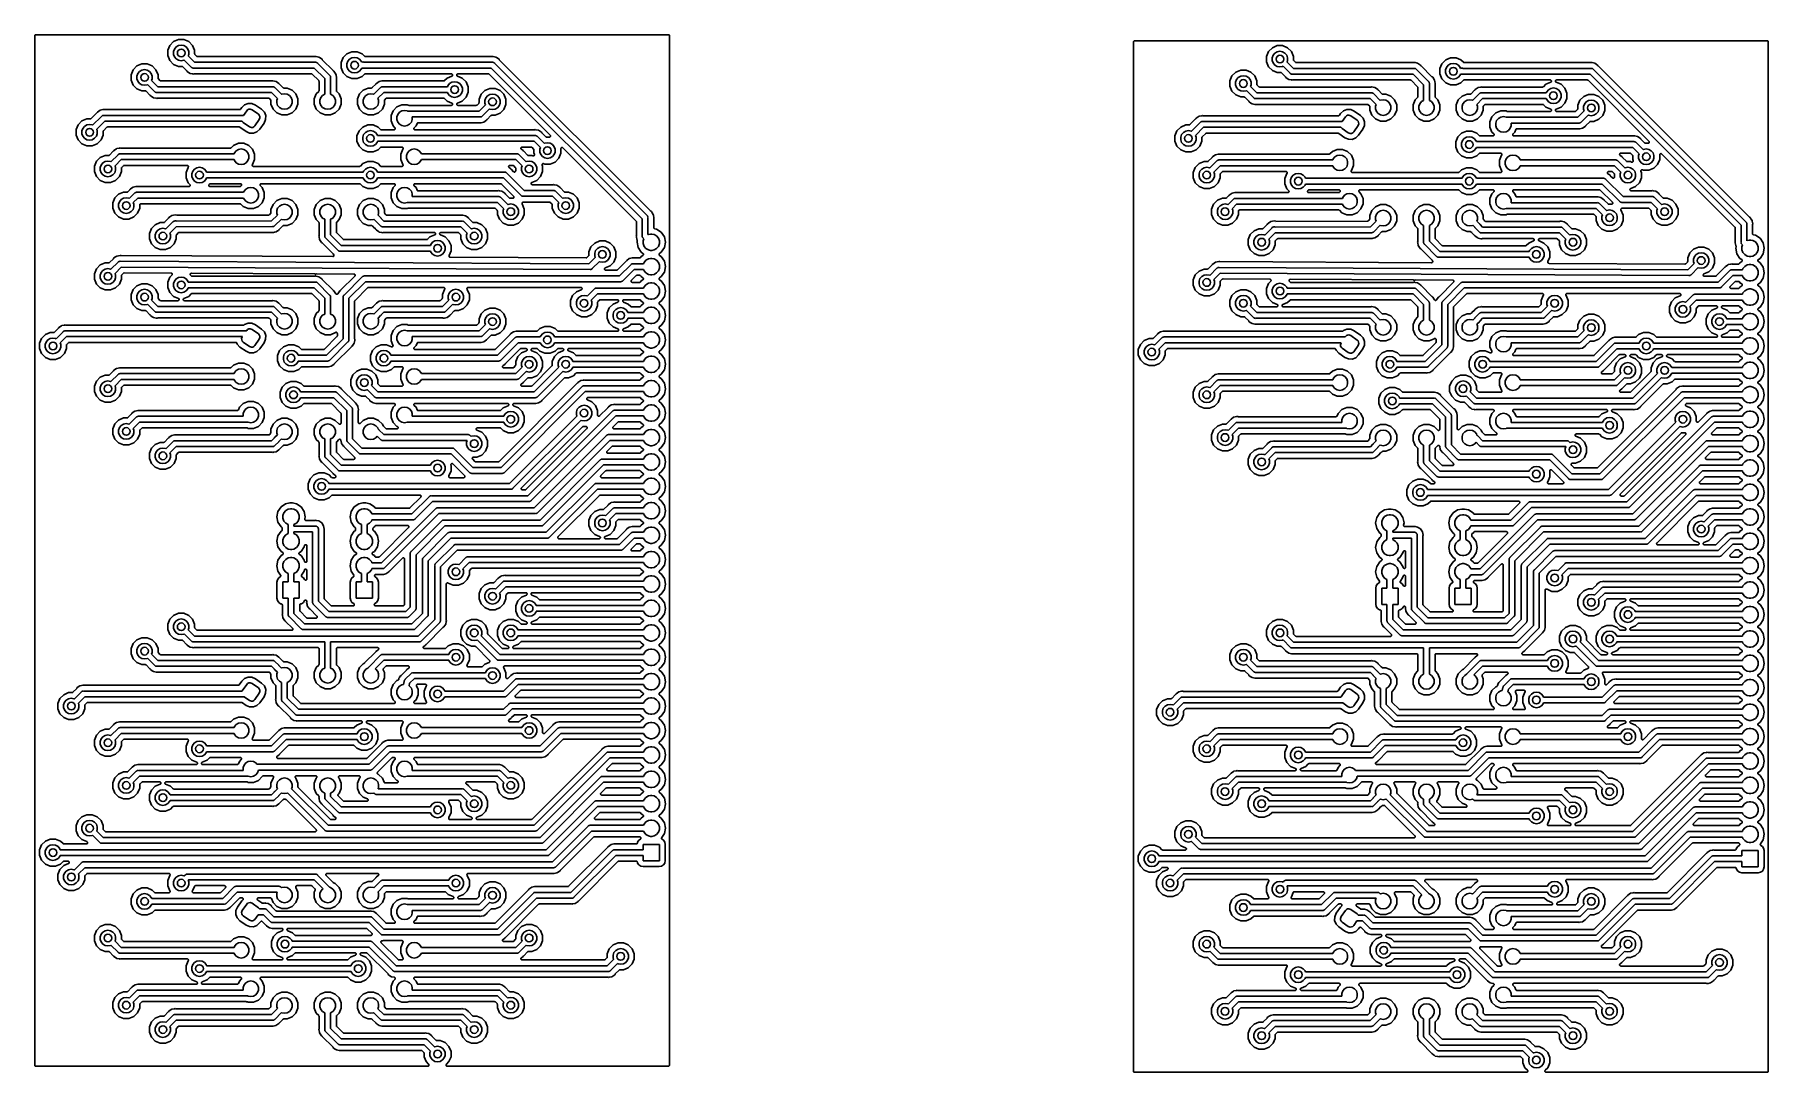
# Model space of a CAD drawing. Extents: x 64 to 244, y -149 to -41.
import ezdxf

# ---------------------------------------------------------------- set-up
doc = ezdxf.new("R2010")
doc.units = 0
doc.header["$MEASUREMENT"] = 0
doc.layers.add('BLACK', color=7, linetype='CONTINUOUS')

msp = doc.modelspace()

# ---------------------------------------------------------------- linework, layer by layer
at = {"layer": 'BLACK', "linetype": 'CONTINUOUS'}
for p, q in [((64.135, -41.402), (64.1369, -41.3911)), ((64.135, -148.463), (64.135, -41.402)), ((64.1369, -41.3799), (64.1407, -41.3695)), ((64.1369, -41.3911), (64.1369, -41.3799)), ((64.1407, -41.3695), (64.1427, -41.3586)), ((64.1427, -41.3586), (64.1482, -41.3489)), ((64.1482, -41.3489), (64.152, -41.3385)), ((64.152, -41.3385), (64.1592, -41.33)), ((64.1592, -41.33), (64.1647, -41.3204)), ((64.1647, -41.3204), (64.1732, -41.3132)), ((64.1732, -41.3132), (64.1804, -41.3047)), ((64.1804, -41.3047), (64.19, -41.2992)), ((64.19, -41.2992), (64.1985, -41.292)), ((64.1985, -41.292), (64.2089, -41.2882)), ((64.2089, -41.2882), (64.2186, -41.2827)), ((64.2186, -41.2827), (64.2295, -41.2807)), ((64.2295, -41.2807), (64.2399, -41.2769)), ((64.2399, -41.2769), (64.2511, -41.2769)), ((64.2511, -41.2769), (64.262, -41.275)), ((64.262, -41.275), (130.048, -41.275)), ((130.048, -41.275), (130.059, -41.2769)), ((130.059, -41.2769), (130.07, -41.2769)), ((130.07, -41.2769), (130.08, -41.2807)), ((130.08, -41.2807), (130.091, -41.2827)), ((130.091, -41.2827), (130.101, -41.2882)), ((130.101, -41.2882), (130.112, -41.292)), ((130.112, -41.292), (130.12, -41.2992)), ((130.12, -41.2992), (130.13, -41.3047)), ((130.13, -41.3047), (130.137, -41.3132)), ((130.137, -41.3132), (130.145, -41.3204)), ((130.145, -41.3204), (130.151, -41.33)), ((130.151, -41.33), (130.158, -41.3385)), ((130.158, -41.3385), (130.162, -41.3489)), ((130.162, -41.3489), (130.167, -41.3586)), ((130.167, -41.3586), (130.169, -41.3695)), ((130.169, -41.3695), (130.173, -41.3799)), ((130.173, -41.3799), (130.173, -41.3911)), ((130.173, -41.3911), (130.175, -41.402)), ((130.175, -41.402), (130.175, -148.463)), ((78.1881, -42.387), (77.975, -42.9015)), ((77.975, -42.9015), (77.975, -43.4585)), ((78.582, -41.9931), (78.1881, -42.387)), ((78.575, -43.0389), (78.6715, -42.7738)), ((78.575, -43.3211), (78.575, -43.0389)), ((79.0965, -41.78), (78.582, -41.9931)), ((78.6715, -42.7738), (78.8528, -42.5577)), ((78.8528, -42.5577), (79.0972, -42.4166)), ((79.6535, -41.78), (79.0965, -41.78)), ((79.0972, -42.4166), (79.375, -42.3677)), ((79.375, -42.3677), (79.6528, -42.4166)), ((79.6528, -42.4166), (79.8972, -42.5577)), ((80.168, -41.9931), (79.6535, -41.78)), ((79.8972, -42.5577), (80.0785, -42.7738)), ((80.0785, -42.7738), (80.175, -43.0389)), ((80.5619, -42.387), (80.168, -41.9931)), ((80.175, -43.0389), (80.175, -43.3211)), ((80.775, -42.9015), (80.5619, -42.387)), ((80.775, -43.2546), (80.775, -42.9015)), ((80.776, -43.2601), (80.775, -43.2546)), ((80.7755, -43.2657), (80.776, -43.2601)), ((80.7798, -43.2817), (80.7755, -43.2657)), ((96.616, -43.2631), (96.2221, -43.657)), ((97.1305, -43.05), (96.616, -43.2631)), ((97.6875, -43.05), (97.1305, -43.05)), ((98.202, -43.2631), (97.6875, -43.05)), ((98.4517, -43.5128), (98.202, -43.2631)), ((178.435, -42.037), (178.437, -42.0261)), ((178.435, -149.098), (178.435, -42.037)), ((178.437, -42.0149), (178.441, -42.0045)), ((178.437, -42.0261), (178.437, -42.0149)), ((178.441, -42.0045), (178.443, -41.9936)), ((178.443, -41.9936), (178.448, -41.9839)), ((178.448, -41.9839), (178.452, -41.9735)), ((178.452, -41.9735), (178.459, -41.965)), ((178.459, -41.965), (178.465, -41.9554)), ((178.465, -41.9554), (178.473, -41.9482)), ((178.473, -41.9482), (178.48, -41.9397)), ((178.48, -41.9397), (178.49, -41.9342)), ((178.49, -41.9342), (178.498, -41.927)), ((178.498, -41.927), (178.509, -41.9232)), ((178.509, -41.9232), (178.519, -41.9177)), ((178.519, -41.9177), (178.53, -41.9157)), ((178.53, -41.9157), (178.54, -41.9119)), ((178.54, -41.9119), (178.551, -41.9119)), ((178.551, -41.9119), (178.562, -41.91)), ((178.562, -41.91), (244.348, -41.91)), ((192.488, -43.022), (192.275, -43.5365)), ((192.882, -42.6281), (192.488, -43.022)), ((193.397, -42.415), (192.882, -42.6281)), ((192.971, -43.4088), (193.153, -43.1927)), ((193.153, -43.1927), (193.397, -43.0516)), ((193.953, -42.415), (193.397, -42.415)), ((193.397, -43.0516), (193.675, -43.0027)), ((193.675, -43.0027), (193.953, -43.0516)), ((194.468, -42.6281), (193.953, -42.415)), ((193.953, -43.0516), (194.197, -43.1927)), ((194.197, -43.1927), (194.379, -43.4088)), ((194.862, -43.022), (194.468, -42.6281)), ((195.075, -43.5365), (194.862, -43.022)), ((244.348, -41.91), (244.359, -41.9119)), ((244.359, -41.9119), (244.37, -41.9119)), ((244.37, -41.9119), (244.38, -41.9157)), ((244.38, -41.9157), (244.391, -41.9177)), ((244.391, -41.9177), (244.401, -41.9232)), ((244.401, -41.9232), (244.411, -41.927)), ((244.411, -41.927), (244.42, -41.9342)), ((244.42, -41.9342), (244.43, -41.9397)), ((244.43, -41.9397), (244.437, -41.9482)), ((244.437, -41.9482), (244.445, -41.9554)), ((244.445, -41.9554), (244.451, -41.965)), ((244.451, -41.965), (244.458, -41.9735)), ((244.458, -41.9735), (244.462, -41.9839)), ((244.462, -41.9839), (244.467, -41.9936)), ((244.467, -41.9936), (244.469, -42.0045)), ((244.469, -42.0045), (244.473, -42.0149)), ((244.473, -42.0149), (244.473, -42.0261)), ((244.473, -42.0261), (244.475, -42.037)), ((244.475, -42.037), (244.475, -149.098)), ((74.3781, -44.927), (74.165, -45.4415)), ((74.772, -44.5331), (74.3781, -44.927)), ((75.2865, -44.32), (74.772, -44.5331)), ((75.0428, -45.0977), (75.2872, -44.9566)), ((75.8435, -44.32), (75.2865, -44.32)), ((75.2872, -44.9566), (75.565, -44.9077)), ((75.565, -44.9077), (75.8428, -44.9566)), ((75.8428, -44.9566), (76.0872, -45.0977)), ((76.358, -44.5331), (75.8435, -44.32)), ((76.7519, -44.927), (76.358, -44.5331)), ((76.965, -45.4415), (76.7519, -44.927)), ((77.975, -43.4585), (78.1881, -43.973)), ((78.1881, -43.973), (78.582, -44.3669)), ((78.6715, -43.5862), (78.575, -43.3211)), ((78.582, -44.3669), (79.0965, -44.58)), ((78.8528, -43.8023), (78.6715, -43.5862)), ((79.0972, -43.9434), (78.8528, -43.8023)), ((79.0965, -44.58), (79.4496, -44.58)), ((79.375, -43.9923), (79.0972, -43.9434)), ((79.6528, -43.9434), (79.375, -43.9923)), ((79.4496, -44.58), (79.4551, -44.581)), ((79.4551, -44.581), (79.4607, -44.5805)), ((79.4607, -44.5805), (79.4767, -44.5848)), ((79.4767, -44.5848), (79.493, -44.5877)), ((79.493, -44.5877), (79.4979, -44.5905)), ((79.4979, -44.5905), (79.5033, -44.5919)), ((79.5033, -44.5919), (79.5169, -44.6014)), ((79.5169, -44.6014), (79.5312, -44.6097)), ((79.5312, -44.6097), (79.5348, -44.614)), ((79.5348, -44.614), (79.5394, -44.6172)), ((79.5394, -44.6172), (79.9371, -45.0149)), ((79.6917, -43.9209), (79.6528, -43.9434)), ((80.4236, -44.6529), (79.6917, -43.9209)), ((79.9371, -45.0149), (79.9442, -45.0251)), ((79.9442, -45.0251), (79.9529, -45.0341)), ((79.9529, -45.0341), (79.9961, -45.0989)), ((80.175, -43.3211), (80.1124, -43.4931)), ((80.1124, -43.4931), (80.7693, -44.15)), ((80.4492, -44.6834), (80.4236, -44.6529)), ((80.4837, -44.7033), (80.4492, -44.6834)), ((80.5163, -44.7261), (80.4837, -44.7033)), ((80.5292, -44.7296), (80.5163, -44.7261)), ((80.5408, -44.7363), (80.5292, -44.7296)), ((80.58, -44.7432), (80.5408, -44.7363)), ((80.6184, -44.7535), (80.58, -44.7432)), ((80.6581, -44.75), (80.6184, -44.7535)), ((93.2207, -44.75), (80.6581, -44.75)), ((80.7693, -44.15), (93.3319, -44.15)), ((80.7827, -43.298), (80.7798, -43.2817)), ((80.7855, -43.3029), (80.7827, -43.298)), ((80.7869, -43.3083), (80.7855, -43.3029)), ((80.7964, -43.3219), (80.7869, -43.3083)), ((80.8047, -43.3362), (80.7964, -43.3219)), ((80.809, -43.3398), (80.8047, -43.3362)), ((80.8122, -43.3444), (80.809, -43.3398)), ((80.9806, -43.5128), (80.8122, -43.3444)), ((80.9852, -43.516), (80.9806, -43.5128)), ((80.9888, -43.5203), (80.9852, -43.516)), ((81.0031, -43.5286), (80.9888, -43.5203)), ((81.0167, -43.5381), (81.0031, -43.5286)), ((81.0221, -43.5395), (81.0167, -43.5381)), ((81.027, -43.5423), (81.0221, -43.5395)), ((81.0433, -43.5452), (81.027, -43.5423)), ((81.0593, -43.5495), (81.0433, -43.5452)), ((81.0649, -43.549), (81.0593, -43.5495)), ((81.0704, -43.55), (81.0649, -43.549)), ((93.2439, -43.55), (81.0704, -43.55)), ((94.315, -45.8443), (93.2207, -44.75)), ((93.2561, -43.5478), (93.2439, -43.55)), ((93.2686, -43.5476), (93.2561, -43.5478)), ((93.345, -43.5324), (93.2686, -43.5476)), ((93.3319, -44.15), (93.3715, -44.1465)), ((93.4214, -43.5476), (93.345, -43.5324)), ((93.3715, -44.1465), (93.41, -44.1568)), ((93.41, -44.1568), (93.4492, -44.1637)), ((93.6962, -43.6022), (93.4214, -43.5476)), ((93.4214, -43.5476), (93.4214, -43.5476)), ((93.4492, -44.1637), (93.4608, -44.1704)), ((93.4608, -44.1704), (93.4737, -44.1739)), ((93.4737, -44.1739), (93.5063, -44.1967)), ((93.5063, -44.1967), (93.5408, -44.2166)), ((93.5408, -44.2166), (93.5664, -44.2471)), ((93.5664, -44.2471), (94.8179, -45.4986)), ((93.9939, -43.8011), (93.6962, -43.6022)), ((94.0371, -43.8659), (93.9939, -43.8011)), ((94.0458, -43.8749), (94.0371, -43.8659)), ((94.0529, -43.8851), (94.0458, -43.8749)), ((95.1799, -45.0121), (94.0529, -43.8851)), ((95.1901, -45.0192), (95.1799, -45.0121)), ((95.1991, -45.0279), (95.1901, -45.0192)), ((95.2639, -45.0711), (95.1991, -45.0279)), ((95.4628, -45.3688), (95.2639, -45.0711)), ((96.2221, -43.657), (96.009, -44.1715)), ((96.009, -44.1715), (96.009, -44.7285)), ((96.009, -44.7285), (96.2221, -45.243)), ((96.609, -44.3089), (96.7055, -44.0438)), ((96.609, -44.5911), (96.609, -44.3089)), ((96.7055, -44.8562), (96.609, -44.5911)), ((96.7055, -44.0438), (96.8868, -43.8277)), ((96.8868, -45.0723), (96.7055, -44.8562)), ((96.8868, -43.8277), (97.1312, -43.6866)), ((97.1312, -45.2134), (96.8868, -45.0723)), ((97.1312, -43.6866), (97.409, -43.6377)), ((97.409, -43.6377), (97.6868, -43.6866)), ((97.6868, -43.6866), (97.9312, -43.8277)), ((97.9312, -45.0723), (97.6868, -45.2134)), ((97.9312, -43.8277), (98.1125, -44.0438)), ((98.1125, -44.8562), (97.9312, -45.0723)), ((98.1125, -44.0438), (98.1509, -44.1494)), ((98.1512, -44.75), (98.1125, -44.8562)), ((98.1509, -44.1494), (98.1588, -44.1439)), ((98.2445, -44.75), (98.1512, -44.75)), ((98.1588, -44.1439), (98.261, -44.1165)), ((98.2841, -44.7535), (98.2445, -44.75)), ((98.261, -44.1165), (98.3664, -44.1258)), ((98.297, -44.75), (98.2841, -44.7535)), ((111.636, -44.75), (98.297, -44.75)), ((98.3664, -44.1258), (98.4184, -44.15)), ((98.4184, -44.15), (111.747, -44.15)), ((98.4563, -43.516), (98.4517, -43.5128)), ((98.4599, -43.5203), (98.4563, -43.516)), ((98.4742, -43.5286), (98.4599, -43.5203)), ((98.4878, -43.5381), (98.4742, -43.5286)), ((98.4932, -43.5395), (98.4878, -43.5381)), ((98.4981, -43.5423), (98.4932, -43.5395)), ((98.5144, -43.5452), (98.4981, -43.5423)), ((98.5304, -43.5495), (98.5144, -43.5452)), ((98.536, -43.549), (98.5304, -43.5495)), ((98.5415, -43.55), (98.536, -43.549)), ((111.659, -43.55), (98.5415, -43.55)), ((127.335, -60.4493), (111.636, -44.75)), ((111.671, -43.5478), (111.659, -43.55)), ((111.684, -43.5476), (111.671, -43.5478)), ((111.76, -43.5324), (111.684, -43.5476)), ((111.747, -44.15), (111.787, -44.1465)), ((111.836, -43.5476), (111.76, -43.5324)), ((111.787, -44.1465), (111.825, -44.1568)), ((111.825, -44.1568), (111.864, -44.1637)), ((112.111, -43.6022), (111.836, -43.5476)), ((111.836, -43.5476), (111.836, -43.5476)), ((111.864, -44.1637), (111.876, -44.1704)), ((111.876, -44.1704), (111.889, -44.1739)), ((111.889, -44.1739), (111.921, -44.1967)), ((111.921, -44.1967), (111.956, -44.2166)), ((111.956, -44.2166), (111.981, -44.2471)), ((111.981, -44.2471), (127.838, -60.1036)), ((112.409, -43.8011), (112.111, -43.6022)), ((112.452, -43.8659), (112.409, -43.8011)), ((112.461, -43.8749), (112.452, -43.8659)), ((112.468, -43.8851), (112.461, -43.8749)), ((128.2, -59.6171), (112.468, -43.8851)), ((189.587, -44.955), (189.072, -45.1681)), ((190.143, -44.955), (189.587, -44.955)), ((190.658, -45.1681), (190.143, -44.955)), ((192.275, -43.5365), (192.275, -44.0935)), ((192.275, -44.0935), (192.488, -44.608)), ((192.488, -44.608), (192.882, -45.0019)), ((192.875, -43.6739), (192.971, -43.4088)), ((192.875, -43.9561), (192.875, -43.6739)), ((192.971, -44.2212), (192.875, -43.9561)), ((192.882, -45.0019), (193.397, -45.215)), ((193.153, -44.4373), (192.971, -44.2212)), ((193.397, -44.5784), (193.153, -44.4373)), ((193.675, -44.6273), (193.397, -44.5784)), ((193.953, -44.5784), (193.675, -44.6273)), ((193.992, -44.5559), (193.953, -44.5784)), ((194.724, -45.2879), (193.992, -44.5559)), ((194.379, -43.4088), (194.475, -43.6739)), ((194.475, -43.9561), (194.412, -44.1281)), ((194.412, -44.1281), (195.069, -44.785)), ((194.475, -43.6739), (194.475, -43.9561)), ((195.069, -44.785), (207.632, -44.785)), ((195.075, -43.8896), (195.075, -43.5365)), ((195.076, -43.8951), (195.075, -43.8896)), ((195.075, -43.9007), (195.076, -43.8951)), ((195.08, -43.9167), (195.075, -43.9007)), ((195.083, -43.933), (195.08, -43.9167)), ((195.085, -43.9379), (195.083, -43.933)), ((195.087, -43.9433), (195.085, -43.9379)), ((195.096, -43.9569), (195.087, -43.9433)), ((195.105, -43.9712), (195.096, -43.9569)), ((195.109, -43.9748), (195.105, -43.9712)), ((195.112, -43.9794), (195.109, -43.9748)), ((195.281, -44.1478), (195.112, -43.9794)), ((195.285, -44.151), (195.281, -44.1478)), ((195.289, -44.1553), (195.285, -44.151)), ((195.303, -44.1636), (195.289, -44.1553)), ((195.317, -44.1731), (195.303, -44.1636)), ((195.322, -44.1745), (195.317, -44.1731)), ((195.327, -44.1773), (195.322, -44.1745)), ((195.343, -44.1802), (195.327, -44.1773)), ((195.359, -44.1845), (195.343, -44.1802)), ((195.365, -44.184), (195.359, -44.1845)), ((195.37, -44.185), (195.365, -44.184)), ((207.544, -44.185), (195.37, -44.185)), ((207.556, -44.1828), (207.544, -44.185)), ((207.569, -44.1826), (207.556, -44.1828)), ((207.645, -44.1674), (207.569, -44.1826)), ((207.632, -44.785), (207.672, -44.7815)), ((207.721, -44.1826), (207.645, -44.1674)), ((207.672, -44.7815), (207.71, -44.7918)), ((207.71, -44.7918), (207.749, -44.7987)), ((207.996, -44.2372), (207.721, -44.1826)), ((207.721, -44.1826), (207.721, -44.1826)), ((207.749, -44.7987), (207.761, -44.8054)), ((207.761, -44.8054), (207.774, -44.8089)), ((207.774, -44.8089), (207.806, -44.8317)), ((207.806, -44.8317), (207.841, -44.8516)), ((207.841, -44.8516), (207.866, -44.8821)), ((207.866, -44.8821), (209.118, -46.1336)), ((208.294, -44.4361), (207.996, -44.2372)), ((208.337, -44.5009), (208.294, -44.4361)), ((208.346, -44.5099), (208.337, -44.5009)), ((208.353, -44.5201), (208.346, -44.5099)), ((209.48, -45.6471), (208.353, -44.5201)), ((210.522, -44.292), (210.309, -44.8065)), ((210.309, -44.8065), (210.309, -45.3635)), ((210.916, -43.8981), (210.522, -44.292)), ((210.909, -44.9439), (211.005, -44.6788)), ((210.909, -45.2261), (210.909, -44.9439)), ((211.431, -43.685), (210.916, -43.8981)), ((211.005, -44.6788), (211.187, -44.4627)), ((211.187, -44.4627), (211.431, -44.3216)), ((211.987, -43.685), (211.431, -43.685)), ((211.431, -44.3216), (211.709, -44.2727)), ((211.709, -44.2727), (211.987, -44.3216)), ((212.502, -43.8981), (211.987, -43.685)), ((211.987, -44.3216), (212.231, -44.4627)), ((212.231, -44.4627), (212.413, -44.6788)), ((212.413, -44.6788), (212.451, -44.7844)), ((212.451, -44.7844), (212.459, -44.7789)), ((212.459, -44.7789), (212.561, -44.7515)), ((212.752, -44.1478), (212.502, -43.8981)), ((212.561, -44.7515), (212.666, -44.7608)), ((212.666, -44.7608), (212.718, -44.785)), ((212.718, -44.785), (226.047, -44.785)), ((212.756, -44.151), (212.752, -44.1478)), ((212.76, -44.1553), (212.756, -44.151)), ((212.774, -44.1636), (212.76, -44.1553)), ((212.788, -44.1731), (212.774, -44.1636)), ((212.793, -44.1745), (212.788, -44.1731)), ((212.798, -44.1773), (212.793, -44.1745)), ((212.814, -44.1802), (212.798, -44.1773)), ((212.83, -44.1845), (212.814, -44.1802)), ((212.836, -44.184), (212.83, -44.1845)), ((212.842, -44.185), (212.836, -44.184)), ((225.959, -44.185), (212.842, -44.185)), ((225.971, -44.1828), (225.959, -44.185)), ((225.984, -44.1826), (225.971, -44.1828)), ((226.06, -44.1674), (225.984, -44.1826)), ((226.047, -44.785), (226.087, -44.7815)), ((226.136, -44.1826), (226.06, -44.1674)), ((226.087, -44.7815), (226.125, -44.7918)), ((226.125, -44.7918), (226.164, -44.7987)), ((226.411, -44.2372), (226.136, -44.1826)), ((226.136, -44.1826), (226.136, -44.1826)), ((226.164, -44.7987), (226.176, -44.8054)), ((226.176, -44.8054), (226.189, -44.8089)), ((226.189, -44.8089), (226.221, -44.8317)), ((226.221, -44.8317), (226.256, -44.8516)), ((226.256, -44.8516), (226.281, -44.8821)), ((226.281, -44.8821), (242.138, -60.7386)), ((226.709, -44.4361), (226.411, -44.2372)), ((226.752, -44.5009), (226.709, -44.4361)), ((226.761, -44.5099), (226.752, -44.5009)), ((226.768, -44.5201), (226.761, -44.5099)), ((242.5, -60.2521), (226.768, -44.5201)), ((74.165, -45.4415), (74.165, -45.9985)), ((74.165, -45.9985), (74.3781, -46.513)), ((74.3781, -46.513), (74.772, -46.9069)), ((74.765, -45.5789), (74.8615, -45.3138)), ((74.765, -45.8611), (74.765, -45.5789)), ((74.8615, -46.1262), (74.765, -45.8611)), ((74.8615, -45.3138), (75.0428, -45.0977)), ((75.0428, -46.3423), (74.8615, -46.1262)), ((75.2872, -46.4834), (75.0428, -46.3423)), ((75.565, -46.5323), (75.2872, -46.4834)), ((75.8428, -46.4834), (75.565, -46.5323)), ((75.8817, -46.4609), (75.8428, -46.4834)), ((76.6136, -47.1929), (75.8817, -46.4609)), ((76.0872, -45.0977), (76.2685, -45.3138)), ((76.2685, -45.3138), (76.365, -45.5789)), ((76.365, -45.8611), (76.3024, -46.0331)), ((76.3024, -46.0331), (76.9593, -46.69)), ((76.365, -45.5789), (76.365, -45.8611)), ((76.9593, -46.69), (88.8881, -46.69)), ((76.965, -45.7946), (76.965, -45.4415)), ((76.966, -45.8001), (76.965, -45.7946)), ((76.9655, -45.8057), (76.966, -45.8001)), ((76.9698, -45.8217), (76.9655, -45.8057)), ((76.9727, -45.838), (76.9698, -45.8217)), ((76.9755, -45.8429), (76.9727, -45.838)), ((76.9769, -45.8483), (76.9755, -45.8429)), ((76.9864, -45.8619), (76.9769, -45.8483)), ((76.9947, -45.8762), (76.9864, -45.8619)), ((76.999, -45.8798), (76.9947, -45.8762)), ((77.0022, -45.8844), (76.999, -45.8798)), ((77.1706, -46.0528), (77.0022, -45.8844)), ((77.1752, -46.056), (77.1706, -46.0528)), ((77.1788, -46.0603), (77.1752, -46.056)), ((77.1931, -46.0686), (77.1788, -46.0603)), ((77.2067, -46.0781), (77.1931, -46.0686)), ((77.2121, -46.0795), (77.2067, -46.0781)), ((77.217, -46.0823), (77.2121, -46.0795)), ((77.2333, -46.0852), (77.217, -46.0823)), ((77.2493, -46.0895), (77.2333, -46.0852)), ((77.2549, -46.089), (77.2493, -46.0895)), ((77.2604, -46.09), (77.2549, -46.089)), ((88.8031, -46.09), (77.2604, -46.09)), ((79.9961, -45.0989), (80.2414, -45.2627)), ((80.2414, -45.2627), (80.2938, -45.2978)), ((80.2938, -45.2978), (80.5686, -45.3524)), ((80.5686, -45.3524), (80.645, -45.3676)), ((80.645, -45.3676), (80.7214, -45.3524)), ((80.7214, -45.3524), (80.7339, -45.3522)), ((80.7339, -45.3522), (80.7461, -45.35)), ((80.7461, -45.35), (92.9196, -45.35)), ((88.8149, -46.0879), (88.8031, -46.09)), ((88.8268, -46.0878), (88.8149, -46.0879)), ((88.9075, -46.0724), (88.8268, -46.0878)), ((88.8881, -46.69), (88.929, -46.6868)), ((89.0786, -46.1079), (88.9075, -46.0724)), ((88.929, -46.6868), (88.9662, -46.697)), ((88.9662, -46.697), (89.0042, -46.7037)), ((89.0042, -46.7037), (89.0169, -46.7111)), ((89.0169, -46.7111), (89.031, -46.715)), ((89.031, -46.715), (89.0624, -46.7374)), ((89.0624, -46.7374), (89.0958, -46.7566)), ((89.0792, -46.1079), (89.0786, -46.1079)), ((89.0796, -46.1081), (89.0792, -46.1079)), ((89.2549, -46.143), (89.0796, -46.1081)), ((89.0958, -46.7566), (89.1222, -46.7881)), ((89.1222, -46.7881), (89.8038, -47.4809)), ((89.4025, -46.2433), (89.2549, -46.143)), ((89.403, -46.2436), (89.4025, -46.2433)), ((89.4034, -46.2439), (89.403, -46.2436)), ((89.5489, -46.3411), (89.4034, -46.2439)), ((89.5945, -46.4094), (89.5489, -46.3411)), ((89.6028, -46.4181), (89.5945, -46.4094)), ((89.6095, -46.4279), (89.6028, -46.4181)), ((89.9629, -46.7871), (89.6095, -46.4279)), ((89.9679, -46.7906), (89.9629, -46.7871)), ((89.9718, -46.7953), (89.9679, -46.7906)), ((89.9857, -46.8033), (89.9718, -46.7953)), ((89.9988, -46.8127), (89.9857, -46.8033)), ((90.0047, -46.8143), (89.9988, -46.8127)), ((90.01, -46.8173), (90.0047, -46.8143)), ((90.0258, -46.8201), (90.01, -46.8173)), ((90.0413, -46.8244), (90.0258, -46.8201)), ((90.0474, -46.8239), (90.0413, -46.8244)), ((90.0534, -46.825), (90.0474, -46.8239)), ((90.3935, -46.825), (90.0534, -46.825)), ((90.908, -47.0381), (90.3935, -46.825)), ((92.9196, -45.35), (92.9251, -45.351)), ((92.9251, -45.351), (92.9307, -45.3505)), ((92.9307, -45.3505), (92.9467, -45.3548)), ((92.9467, -45.3548), (92.963, -45.3577)), ((92.963, -45.3577), (92.9679, -45.3605)), ((92.9679, -45.3605), (92.9733, -45.3619)), ((92.9733, -45.3619), (92.9869, -45.3714)), ((92.9869, -45.3714), (93.0012, -45.3797)), ((93.0012, -45.3797), (93.0048, -45.384)), ((93.0048, -45.384), (93.0094, -45.3872)), ((93.0094, -45.3872), (93.6778, -46.0556)), ((93.6778, -46.0556), (93.681, -46.0602)), ((93.681, -46.0602), (93.6853, -46.0638)), ((93.6853, -46.0638), (93.6936, -46.0781)), ((93.6936, -46.0781), (93.7031, -46.0917)), ((93.7031, -46.0917), (93.7045, -46.0971)), ((93.7045, -46.0971), (93.7073, -46.102)), ((93.7073, -46.102), (93.7102, -46.1183)), ((93.7102, -46.1183), (93.7145, -46.1343)), ((93.7145, -46.1343), (93.714, -46.1399)), ((93.714, -46.1399), (93.715, -46.1454)), ((93.715, -46.1454), (93.715, -47.0925)), ((94.315, -47.4744), (94.315, -45.8443)), ((94.8179, -45.4986), (94.8484, -45.5242)), ((94.8484, -45.5242), (94.8683, -45.5587)), ((94.8683, -45.5587), (94.8911, -45.5913)), ((94.8911, -45.5913), (94.8946, -45.6042)), ((94.8946, -45.6042), (94.9013, -45.6158)), ((94.9013, -45.6158), (94.9082, -45.655)), ((94.9082, -45.655), (94.9185, -45.6934)), ((94.9185, -45.6934), (94.915, -45.7331)), ((94.915, -45.7331), (94.915, -47.4744)), ((95.4892, -45.5018), (95.4628, -45.3688)), ((95.5326, -45.72), (95.4892, -45.5018)), ((95.4892, -45.5018), (95.4892, -45.5018)), ((95.515, -45.8211), (95.5172, -45.8089)), ((95.515, -47.0925), (95.515, -45.8211)), ((95.5172, -45.8089), (95.5174, -45.7964)), ((95.5174, -45.7964), (95.5326, -45.72)), ((96.2221, -45.243), (96.616, -45.6369)), ((96.616, -45.6369), (97.1305, -45.85)), ((97.1305, -45.85), (97.6875, -45.85)), ((97.409, -45.2623), (97.1312, -45.2134)), ((97.6868, -45.2134), (97.409, -45.2623)), ((97.6875, -45.85), (98.202, -45.6369)), ((98.202, -45.6369), (98.4517, -45.3872)), ((98.8365, -46.825), (98.322, -47.0381)), ((98.4517, -45.3872), (98.4563, -45.384)), ((98.4563, -45.384), (98.4599, -45.3797)), ((98.4599, -45.3797), (98.4742, -45.3714)), ((98.4742, -45.3714), (98.4878, -45.3619)), ((98.4878, -45.3619), (98.4932, -45.3605)), ((98.4932, -45.3605), (98.4981, -45.3577)), ((98.4981, -45.3577), (98.5144, -45.3548)), ((98.5144, -45.3548), (98.5304, -45.3505)), ((98.5304, -45.3505), (98.536, -45.351)), ((98.536, -45.351), (98.5415, -45.35)), ((98.5415, -45.35), (107.485, -45.35)), ((99.1696, -46.825), (98.8365, -46.825)), ((99.1751, -46.824), (99.1696, -46.825)), ((99.1807, -46.8245), (99.1751, -46.824)), ((99.1967, -46.8202), (99.1807, -46.8245)), ((99.213, -46.8173), (99.1967, -46.8202)), ((99.2179, -46.8145), (99.213, -46.8173)), ((99.2233, -46.8131), (99.2179, -46.8145)), ((99.2369, -46.8036), (99.2233, -46.8131)), ((99.2512, -46.7953), (99.2369, -46.8036)), ((99.2548, -46.791), (99.2512, -46.7953)), ((99.2594, -46.7878), (99.2548, -46.791)), ((99.6221, -46.4251), (99.2594, -46.7878)), ((99.419, -47.4767), (100.109, -46.7871)), ((99.6292, -46.4149), (99.6221, -46.4251)), ((99.6379, -46.4059), (99.6292, -46.4149)), ((99.6811, -46.3411), (99.6379, -46.4059)), ((99.9788, -46.1422), (99.6811, -46.3411)), ((100.254, -46.0876), (99.9788, -46.1422)), ((100.109, -46.7871), (100.134, -46.7566)), ((100.134, -46.7566), (100.169, -46.7367)), ((100.169, -46.7367), (100.201, -46.7139)), ((100.201, -46.7139), (100.214, -46.7104)), ((100.214, -46.7104), (100.226, -46.7037)), ((100.226, -46.7037), (100.265, -46.6968)), ((100.33, -46.0724), (100.254, -46.0876)), ((100.265, -46.6968), (100.303, -46.6865)), ((100.303, -46.6865), (100.343, -46.69)), ((100.406, -46.0876), (100.33, -46.0724)), ((100.343, -46.69), (107.081, -46.69)), ((100.419, -46.0878), (100.406, -46.0876)), ((100.431, -46.09), (100.419, -46.0878)), ((106.69, -46.09), (100.431, -46.09)), ((106.696, -46.089), (106.69, -46.09)), ((106.702, -46.0895), (106.696, -46.089)), ((106.718, -46.0852), (106.702, -46.0895)), ((106.734, -46.0823), (106.718, -46.0852)), ((106.739, -46.0795), (106.734, -46.0823)), ((106.744, -46.0781), (106.739, -46.0795)), ((106.758, -46.0686), (106.744, -46.0781)), ((106.772, -46.0603), (106.758, -46.0686)), ((106.776, -46.056), (106.772, -46.0603)), ((106.78, -46.0528), (106.776, -46.056)), ((107.03, -45.8031), (106.78, -46.0528)), ((107.534, -45.5943), (107.03, -45.8031)), ((107.081, -46.69), (107.119, -46.5838)), ((107.119, -46.5838), (107.301, -46.3677)), ((107.301, -46.3677), (107.545, -46.2266)), ((107.485, -45.35), (107.504, -45.3534)), ((107.504, -45.3534), (107.524, -45.3559)), ((107.524, -45.3559), (107.526, -45.3572)), ((107.526, -45.3572), (107.529, -45.3577)), ((107.529, -45.3577), (107.546, -45.3673)), ((107.55, -45.5839), (107.534, -45.5943)), ((107.545, -46.2266), (107.823, -46.1777)), ((107.546, -45.3673), (107.563, -45.3762)), ((107.567, -45.5743), (107.55, -45.5839)), ((107.563, -45.3762), (107.565, -45.3783)), ((107.565, -45.3783), (107.567, -45.3797)), ((107.567, -45.3797), (107.58, -45.3945)), ((107.569, -45.5721), (107.567, -45.5743)), ((107.571, -45.5706), (107.569, -45.5721)), ((107.583, -45.5553), (107.571, -45.5706)), ((107.58, -45.3945), (107.593, -45.4088)), ((107.595, -45.5405), (107.583, -45.5553)), ((107.593, -45.4088), (107.594, -45.4114)), ((107.594, -45.4114), (107.595, -45.4135)), ((107.595, -45.4135), (107.602, -45.4317)), ((107.596, -45.5379), (107.595, -45.5405)), ((107.598, -45.5356), (107.596, -45.5379)), ((107.604, -45.5172), (107.598, -45.5356)), ((107.602, -45.4317), (107.609, -45.4495)), ((107.611, -45.4991), (107.604, -45.5172)), ((107.609, -45.4495), (107.61, -45.4523)), ((107.61, -45.4523), (107.611, -45.4549)), ((107.611, -45.4549), (107.611, -45.4743)), ((107.611, -45.4743), (107.611, -45.4936)), ((107.611, -45.4936), (107.611, -45.4962)), ((107.611, -45.4962), (107.611, -45.4991)), ((107.823, -46.1777), (108.101, -46.2266)), ((108.035, -45.4549), (108.036, -45.4523)), ((108.035, -45.4743), (108.035, -45.4549)), ((108.035, -45.4936), (108.035, -45.4743)), ((108.035, -45.4962), (108.035, -45.4936)), ((108.035, -45.4991), (108.035, -45.4962)), ((108.042, -45.5172), (108.035, -45.4991)), ((108.036, -45.4523), (108.037, -45.4495)), ((108.037, -45.4495), (108.044, -45.4317)), ((108.048, -45.5356), (108.042, -45.5172)), ((108.044, -45.4317), (108.051, -45.4135)), ((108.05, -45.5379), (108.048, -45.5356)), ((108.051, -45.5405), (108.05, -45.5379)), ((108.051, -45.4135), (108.052, -45.4114)), ((108.063, -45.5553), (108.051, -45.5405)), ((108.052, -45.4114), (108.053, -45.4088)), ((108.053, -45.4088), (108.066, -45.3945)), ((108.075, -45.5706), (108.063, -45.5553)), ((108.066, -45.3945), (108.079, -45.3797)), ((108.077, -45.5721), (108.075, -45.5706)), ((108.079, -45.5743), (108.077, -45.5721)), ((108.079, -45.3797), (108.081, -45.3783)), ((108.096, -45.584), (108.079, -45.5743)), ((108.081, -45.3783), (108.083, -45.3762)), ((108.083, -45.3762), (108.1, -45.3673)), ((108.112, -45.5943), (108.096, -45.584)), ((108.1, -45.3673), (108.117, -45.3577)), ((108.101, -46.2266), (108.345, -46.3677)), ((108.616, -45.8031), (108.112, -45.5943)), ((108.117, -45.3577), (108.12, -45.3572)), ((108.12, -45.3572), (108.122, -45.3559)), ((108.122, -45.3559), (108.142, -45.3534)), ((108.142, -45.3534), (108.161, -45.35)), ((108.161, -45.35), (111.335, -45.35)), ((108.345, -46.3677), (108.527, -46.5838)), ((108.527, -46.5838), (108.623, -46.8489)), ((109.01, -46.197), (108.616, -45.8031)), ((108.623, -46.8489), (108.623, -47.1311)), ((109.223, -46.7115), (109.01, -46.197)), ((109.223, -47.2685), (109.223, -46.7115)), ((111.482, -46.86), (110.967, -47.0731)), ((111.335, -45.35), (111.34, -45.351)), ((111.34, -45.351), (111.346, -45.3505)), ((111.346, -45.3505), (111.362, -45.3548)), ((111.362, -45.3548), (111.378, -45.3577)), ((111.378, -45.3577), (111.383, -45.3605)), ((111.383, -45.3605), (111.388, -45.3619)), ((111.388, -45.3619), (111.402, -45.3714)), ((111.402, -45.3714), (111.416, -45.3797)), ((111.416, -45.3797), (111.42, -45.384)), ((111.42, -45.384), (111.424, -45.3872)), ((111.424, -45.3872), (117.76, -51.7232)), ((112.038, -46.86), (111.482, -46.86)), ((112.553, -47.0731), (112.038, -46.86)), ((188.678, -45.562), (188.465, -46.0765)), ((188.465, -46.0765), (188.465, -46.6335)), ((188.465, -46.6335), (188.678, -47.148)), ((189.072, -45.1681), (188.678, -45.562)), ((189.065, -46.2139), (189.161, -45.9488)), ((189.065, -46.4961), (189.065, -46.2139)), ((189.161, -46.7612), (189.065, -46.4961)), ((189.161, -45.9488), (189.343, -45.7327)), ((189.343, -46.9773), (189.161, -46.7612)), ((189.343, -45.7327), (189.587, -45.5916)), ((189.587, -45.5916), (189.865, -45.5427)), ((189.865, -45.5427), (190.143, -45.5916)), ((190.143, -45.5916), (190.387, -45.7327)), ((190.387, -45.7327), (190.569, -45.9488)), ((190.569, -45.9488), (190.665, -46.2139)), ((190.665, -46.4961), (190.602, -46.6681)), ((190.602, -46.6681), (191.259, -47.325)), ((191.052, -45.562), (190.658, -45.1681)), ((190.665, -46.2139), (190.665, -46.4961)), ((191.265, -46.0765), (191.052, -45.562)), ((191.265, -46.4296), (191.265, -46.0765)), ((191.266, -46.4351), (191.265, -46.4296)), ((191.265, -46.4407), (191.266, -46.4351)), ((191.27, -46.4567), (191.265, -46.4407)), ((191.273, -46.473), (191.27, -46.4567)), ((191.275, -46.4779), (191.273, -46.473)), ((191.277, -46.4833), (191.275, -46.4779)), ((191.286, -46.4969), (191.277, -46.4833)), ((191.295, -46.5112), (191.286, -46.4969)), ((191.299, -46.5148), (191.295, -46.5112)), ((191.302, -46.5194), (191.299, -46.5148)), ((191.471, -46.6878), (191.302, -46.5194)), ((191.475, -46.691), (191.471, -46.6878)), ((191.479, -46.6953), (191.475, -46.691)), ((191.493, -46.7036), (191.479, -46.6953)), ((191.507, -46.7131), (191.493, -46.7036)), ((191.512, -46.7145), (191.507, -46.7131)), ((191.517, -46.7173), (191.512, -46.7145)), ((191.533, -46.7202), (191.517, -46.7173)), ((191.549, -46.7245), (191.533, -46.7202)), ((191.555, -46.724), (191.549, -46.7245)), ((191.56, -46.725), (191.555, -46.724)), ((203.103, -46.725), (191.56, -46.725)), ((193.397, -45.215), (193.75, -45.215)), ((193.75, -45.215), (193.755, -45.216)), ((193.755, -45.216), (193.761, -45.2155)), ((193.761, -45.2155), (193.777, -45.2198)), ((193.777, -45.2198), (193.793, -45.2227)), ((193.793, -45.2227), (193.798, -45.2255)), ((193.798, -45.2255), (193.803, -45.2269)), ((193.803, -45.2269), (193.817, -45.2364)), ((193.817, -45.2364), (193.831, -45.2447)), ((193.831, -45.2447), (193.835, -45.249)), ((193.835, -45.249), (193.839, -45.2522)), ((193.839, -45.2522), (194.237, -45.6499)), ((194.237, -45.6499), (194.244, -45.6601)), ((194.244, -45.6601), (194.253, -45.6691)), ((194.253, -45.6691), (194.296, -45.7339)), ((194.296, -45.7339), (194.541, -45.8977)), ((194.541, -45.8977), (194.594, -45.9328)), ((194.594, -45.9328), (194.869, -45.9874)), ((194.749, -45.3184), (194.724, -45.2879)), ((194.784, -45.3383), (194.749, -45.3184)), ((194.816, -45.3611), (194.784, -45.3383)), ((194.829, -45.3646), (194.816, -45.3611)), ((194.841, -45.3713), (194.829, -45.3646)), ((194.88, -45.3782), (194.841, -45.3713)), ((194.869, -45.9874), (194.945, -46.0026)), ((194.918, -45.3885), (194.88, -45.3782)), ((194.958, -45.385), (194.918, -45.3885)), ((194.945, -46.0026), (195.021, -45.9874)), ((207.521, -45.385), (194.958, -45.385)), ((195.021, -45.9874), (195.034, -45.9872)), ((195.034, -45.9872), (195.046, -45.985)), ((195.046, -45.985), (207.22, -45.985)), ((203.115, -46.7229), (203.103, -46.725)), ((203.127, -46.7228), (203.115, -46.7229)), ((203.207, -46.7074), (203.127, -46.7228)), ((203.379, -46.7429), (203.207, -46.7074)), ((203.38, -46.7431), (203.379, -46.7429)), ((203.379, -46.7429), (203.379, -46.7429)), ((203.555, -46.778), (203.38, -46.7431)), ((203.703, -46.8783), (203.555, -46.778)), ((203.703, -46.8786), (203.703, -46.8783)), ((203.703, -46.8789), (203.703, -46.8786)), ((203.849, -46.9761), (203.703, -46.8789)), ((207.22, -45.985), (207.225, -45.986)), ((207.225, -45.986), (207.231, -45.9855)), ((207.231, -45.9855), (207.247, -45.9898)), ((207.247, -45.9898), (207.263, -45.9927)), ((207.263, -45.9927), (207.268, -45.9955)), ((207.268, -45.9955), (207.273, -45.9969)), ((207.273, -45.9969), (207.287, -46.0064)), ((207.287, -46.0064), (207.301, -46.0147)), ((207.301, -46.0147), (207.305, -46.019)), ((207.305, -46.019), (207.309, -46.0222)), ((207.309, -46.0222), (207.978, -46.6906)), ((208.615, -46.4793), (207.521, -45.385)), ((207.978, -46.6906), (207.981, -46.6952)), ((207.981, -46.6952), (207.985, -46.6988)), ((207.985, -46.6988), (207.994, -46.7131)), ((207.994, -46.7131), (208.003, -46.7267)), ((208.003, -46.7267), (208.005, -46.7321)), ((208.005, -46.7321), (208.007, -46.737)), ((208.007, -46.737), (208.01, -46.7533)), ((208.01, -46.7533), (208.015, -46.7693)), ((208.015, -46.7693), (208.014, -46.7749)), ((208.014, -46.7749), (208.015, -46.7804)), ((208.015, -46.7804), (208.015, -47.7275)), ((208.615, -48.1094), (208.615, -46.4793)), ((209.118, -46.1336), (209.148, -46.1592)), ((209.148, -46.1592), (209.168, -46.1937)), ((209.168, -46.1937), (209.191, -46.2263)), ((209.191, -46.2263), (209.195, -46.2392)), ((209.195, -46.2392), (209.201, -46.2508)), ((209.201, -46.2508), (209.208, -46.29)), ((209.208, -46.29), (209.218, -46.3284)), ((209.218, -46.3284), (209.215, -46.3681)), ((209.215, -46.3681), (209.215, -48.1094)), ((209.49, -45.6542), (209.48, -45.6471)), ((209.499, -45.6629), (209.49, -45.6542)), ((209.564, -45.7061), (209.499, -45.6629)), ((209.763, -46.0038), (209.564, -45.7061)), ((209.789, -46.1368), (209.763, -46.0038)), ((209.833, -46.355), (209.789, -46.1368)), ((209.789, -46.1368), (209.789, -46.1368)), ((209.815, -46.4561), (209.817, -46.4439)), ((209.815, -47.7275), (209.815, -46.4561)), ((209.817, -46.4314), (209.833, -46.355)), ((209.817, -46.4439), (209.817, -46.4314)), ((210.309, -45.3635), (210.522, -45.878)), ((210.522, -45.878), (210.916, -46.2719)), ((211.005, -45.4912), (210.909, -45.2261)), ((210.916, -46.2719), (211.431, -46.485)), ((211.187, -45.7073), (211.005, -45.4912)), ((211.431, -45.8484), (211.187, -45.7073)), ((211.709, -45.8973), (211.431, -45.8484)), ((211.431, -46.485), (211.987, -46.485)), ((211.987, -45.8484), (211.709, -45.8973)), ((212.231, -45.7073), (211.987, -45.8484)), ((211.987, -46.485), (212.502, -46.2719)), ((212.413, -45.4912), (212.231, -45.7073)), ((212.451, -45.385), (212.413, -45.4912)), ((212.544, -45.385), (212.451, -45.385)), ((212.502, -46.2719), (212.752, -46.0222)), ((212.584, -45.3885), (212.544, -45.385)), ((212.597, -45.385), (212.584, -45.3885)), ((225.936, -45.385), (212.597, -45.385)), ((212.752, -46.0222), (212.756, -46.019)), ((212.756, -46.019), (212.76, -46.0147)), ((212.76, -46.0147), (212.774, -46.0064)), ((212.774, -46.0064), (212.788, -45.9969)), ((212.788, -45.9969), (212.793, -45.9955)), ((212.793, -45.9955), (212.798, -45.9927)), ((212.798, -45.9927), (212.814, -45.9898)), ((212.814, -45.9898), (212.83, -45.9855)), ((212.83, -45.9855), (212.836, -45.986)), ((212.836, -45.986), (212.842, -45.985)), ((212.842, -45.985), (221.785, -45.985)), ((214.279, -46.7772), (213.981, -46.9761)), ((214.554, -46.7226), (214.279, -46.7772)), ((214.63, -46.7074), (214.554, -46.7226)), ((214.706, -46.7226), (214.63, -46.7074)), ((214.719, -46.7228), (214.706, -46.7226)), ((214.731, -46.725), (214.719, -46.7228)), ((220.99, -46.725), (214.731, -46.725)), ((220.996, -46.724), (220.99, -46.725)), ((221.002, -46.7245), (220.996, -46.724)), ((221.018, -46.7202), (221.002, -46.7245)), ((221.034, -46.7173), (221.018, -46.7202)), ((221.039, -46.7145), (221.034, -46.7173)), ((221.044, -46.7131), (221.039, -46.7145)), ((221.058, -46.7036), (221.044, -46.7131)), ((221.072, -46.6953), (221.058, -46.7036)), ((221.076, -46.691), (221.072, -46.6953)), ((221.08, -46.6878), (221.076, -46.691)), ((221.33, -46.4381), (221.08, -46.6878)), ((221.834, -46.2293), (221.33, -46.4381)), ((221.601, -47.0027), (221.845, -46.8616)), ((221.785, -45.985), (221.804, -45.9884)), ((221.804, -45.9884), (221.824, -45.9909)), ((221.824, -45.9909), (221.826, -45.9922)), ((221.826, -45.9922), (221.829, -45.9927)), ((221.829, -45.9927), (221.846, -46.0023)), ((221.85, -46.2189), (221.834, -46.2293)), ((221.845, -46.8616), (222.123, -46.8127)), ((221.846, -46.0023), (221.863, -46.0112)), ((221.867, -46.2093), (221.85, -46.2189)), ((221.863, -46.0112), (221.865, -46.0133)), ((221.865, -46.0133), (221.867, -46.0147)), ((221.867, -46.0147), (221.88, -46.0295)), ((221.869, -46.2071), (221.867, -46.2093)), ((221.871, -46.2056), (221.869, -46.2071)), ((221.883, -46.1903), (221.871, -46.2056)), ((221.88, -46.0295), (221.893, -46.0438)), ((221.895, -46.1755), (221.883, -46.1903)), ((221.893, -46.0438), (221.894, -46.0464)), ((221.894, -46.0464), (221.895, -46.0485)), ((221.895, -46.0485), (221.902, -46.0667)), ((221.896, -46.1729), (221.895, -46.1755)), ((221.898, -46.1706), (221.896, -46.1729)), ((221.904, -46.1522), (221.898, -46.1706)), ((221.902, -46.0667), (221.909, -46.0845)), ((221.911, -46.1341), (221.904, -46.1522)), ((221.909, -46.0845), (221.91, -46.0873)), ((221.91, -46.0873), (221.911, -46.0899)), ((221.911, -46.0899), (221.911, -46.1093)), ((221.911, -46.1093), (221.911, -46.1286)), ((221.911, -46.1286), (221.911, -46.1312)), ((221.911, -46.1312), (221.911, -46.1341)), ((222.123, -46.8127), (222.401, -46.8616)), ((222.335, -46.0899), (222.336, -46.0873)), ((222.335, -46.1093), (222.335, -46.0899)), ((222.335, -46.1286), (222.335, -46.1093)), ((222.335, -46.1312), (222.335, -46.1286)), ((222.335, -46.1341), (222.335, -46.1312)), ((222.342, -46.1522), (222.335, -46.1341)), ((222.336, -46.0873), (222.337, -46.0845)), ((222.337, -46.0845), (222.344, -46.0667)), ((222.348, -46.1706), (222.342, -46.1522)), ((222.344, -46.0667), (222.351, -46.0485)), ((222.35, -46.1729), (222.348, -46.1706)), ((222.351, -46.1755), (222.35, -46.1729)), ((222.351, -46.0485), (222.352, -46.0464)), ((222.363, -46.1903), (222.351, -46.1755)), ((222.352, -46.0464), (222.353, -46.0438)), ((222.353, -46.0438), (222.366, -46.0295)), ((222.375, -46.2056), (222.363, -46.1903)), ((222.366, -46.0295), (222.379, -46.0147)), ((222.377, -46.2071), (222.375, -46.2056)), ((222.379, -46.2093), (222.377, -46.2071)), ((222.379, -46.0147), (222.381, -46.0133)), ((222.396, -46.219), (222.379, -46.2093)), ((222.381, -46.0133), (222.383, -46.0112)), ((222.383, -46.0112), (222.4, -46.0023)), ((222.412, -46.2293), (222.396, -46.219)), ((222.4, -46.0023), (222.417, -45.9927)), ((222.401, -46.8616), (222.645, -47.0027)), ((222.916, -46.4381), (222.412, -46.2293)), ((222.417, -45.9927), (222.42, -45.9922)), ((222.42, -45.9922), (222.422, -45.9909)), ((222.422, -45.9909), (222.442, -45.9884)), ((222.442, -45.9884), (222.461, -45.985)), ((222.461, -45.985), (225.635, -45.985)), ((223.31, -46.832), (222.916, -46.4381)), ((223.523, -47.3465), (223.31, -46.832)), ((225.635, -45.985), (225.64, -45.986)), ((225.64, -45.986), (225.646, -45.9855)), ((225.646, -45.9855), (225.662, -45.9898)), ((225.662, -45.9898), (225.678, -45.9927)), ((225.678, -45.9927), (225.683, -45.9955)), ((225.683, -45.9955), (225.688, -45.9969)), ((225.688, -45.9969), (225.702, -46.0064)), ((225.702, -46.0064), (225.716, -46.0147)), ((225.716, -46.0147), (225.72, -46.019)), ((225.72, -46.019), (225.724, -46.0222)), ((225.724, -46.0222), (232.06, -52.3582)), ((241.635, -61.0843), (225.936, -45.385)), ((74.772, -46.9069), (75.2865, -47.12)), ((75.2865, -47.12), (75.6396, -47.12)), ((75.6396, -47.12), (75.6451, -47.121)), ((75.6451, -47.121), (75.6507, -47.1205)), ((75.6507, -47.1205), (75.6667, -47.1248)), ((75.6667, -47.1248), (75.683, -47.1277)), ((75.683, -47.1277), (75.6879, -47.1305)), ((75.6879, -47.1305), (75.6933, -47.1319)), ((75.6933, -47.1319), (75.7069, -47.1414)), ((75.7069, -47.1414), (75.7212, -47.1497)), ((75.7212, -47.1497), (75.7248, -47.154)), ((75.7248, -47.154), (75.7294, -47.1572)), ((75.7294, -47.1572), (76.1271, -47.5549)), ((76.1271, -47.5549), (76.1342, -47.5651)), ((76.1342, -47.5651), (76.1429, -47.5741)), ((76.1429, -47.5741), (76.1861, -47.6389)), ((76.1861, -47.6389), (76.3515, -47.7494)), ((76.3515, -47.7494), (76.3515, -47.7494)), ((76.3515, -47.7494), (76.4838, -47.8378)), ((76.4838, -47.8378), (76.7586, -47.8924)), ((76.6392, -47.2234), (76.6136, -47.1929)), ((76.6737, -47.2433), (76.6392, -47.2234)), ((76.7063, -47.2661), (76.6737, -47.2433)), ((76.7192, -47.2696), (76.7063, -47.2661)), ((76.7308, -47.2763), (76.7192, -47.2696)), ((76.77, -47.2832), (76.7308, -47.2763)), ((76.7586, -47.8924), (76.835, -47.9076)), ((76.8084, -47.2935), (76.77, -47.2832)), ((76.8481, -47.29), (76.8084, -47.2935)), ((76.835, -47.9076), (76.9114, -47.8924)), ((88.7743, -47.29), (76.8481, -47.29)), ((76.9114, -47.8924), (76.9239, -47.8922)), ((76.9239, -47.8922), (76.9361, -47.89)), ((76.9361, -47.89), (88.4697, -47.89)), ((85.9732, -48.5646), (85.6788, -48.8464)), ((86.3411, -48.4215), (85.9732, -48.5646)), ((86.7358, -48.4301), (86.3411, -48.4215)), ((87.1088, -48.5943), (86.7358, -48.4301)), ((87.7436, -49.0388), (87.1088, -48.5943)), ((88.4697, -47.89), (88.4757, -47.8911)), ((88.4757, -47.8911), (88.4818, -47.8906)), ((88.4818, -47.8906), (88.4973, -47.8949)), ((88.4973, -47.8949), (88.5131, -47.8977)), ((88.5131, -47.8977), (88.5184, -47.9007)), ((88.5184, -47.9007), (88.5243, -47.9023)), ((88.5243, -47.9023), (88.5374, -47.9117)), ((88.5374, -47.9117), (88.5513, -47.9197)), ((88.5513, -47.9197), (88.5552, -47.9244)), ((88.5552, -47.9244), (88.5602, -47.9279)), ((88.5602, -47.9279), (88.6785, -48.0482)), ((88.6785, -48.0482), (88.6814, -48.0524)), ((88.6814, -48.0524), (88.6853, -48.0556)), ((88.6853, -48.0556), (88.6938, -48.0704)), ((88.6938, -48.0704), (88.7035, -48.0845)), ((88.7035, -48.0845), (88.7048, -48.0894)), ((88.7048, -48.0894), (88.7073, -48.0938)), ((88.7073, -48.0938), (88.7103, -48.1107)), ((88.7103, -48.1107), (88.7146, -48.1272)), ((88.7146, -48.1272), (88.7141, -48.1323)), ((88.7141, -48.1323), (88.715, -48.1373)), ((88.715, -48.1373), (88.715, -48.5035)), ((88.715, -48.5035), (88.9281, -49.018)), ((89.3799, -47.9056), (88.7743, -47.29)), ((89.315, -48.0839), (89.3799, -47.9056)), ((89.315, -48.3661), (89.315, -48.0839)), ((89.4115, -48.6312), (89.315, -48.3661)), ((89.5928, -48.8473), (89.4115, -48.6312)), ((89.8038, -47.4809), (89.8372, -47.4616)), ((89.8372, -47.4616), (90.115, -47.4127)), ((90.115, -47.4127), (90.3928, -47.4616)), ((90.3928, -47.4616), (90.6372, -47.6027)), ((90.6372, -47.6027), (90.8185, -47.8188)), ((90.8185, -48.6312), (90.6372, -48.8473)), ((90.8185, -47.8188), (90.915, -48.0839)), ((90.915, -48.3661), (90.8185, -48.6312)), ((91.3019, -47.432), (90.908, -47.0381)), ((90.915, -48.0839), (90.915, -48.3661)), ((91.515, -47.9465), (91.3019, -47.432)), ((91.3019, -49.018), (91.515, -48.5035)), ((91.515, -48.5035), (91.515, -47.9465)), ((93.4281, -47.432), (93.215, -47.9465)), ((93.215, -47.9465), (93.215, -48.5035)), ((93.215, -48.5035), (93.4281, -49.018)), ((93.6778, -47.1823), (93.4281, -47.432)), ((93.681, -47.1777), (93.6778, -47.1823)), ((93.6853, -47.1741), (93.681, -47.1777)), ((93.6936, -47.1598), (93.6853, -47.1741)), ((93.7031, -47.1462), (93.6936, -47.1598)), ((93.7045, -47.1408), (93.7031, -47.1462)), ((93.7073, -47.1359), (93.7045, -47.1408)), ((93.7102, -47.1196), (93.7073, -47.1359)), ((93.7145, -47.1036), (93.7102, -47.1196)), ((93.715, -47.0925), (93.714, -47.098)), ((93.714, -47.098), (93.7145, -47.1036)), ((93.815, -48.0839), (93.9115, -47.8188)), ((93.815, -48.3661), (93.815, -48.0839)), ((93.9115, -48.6312), (93.815, -48.3661)), ((93.9115, -47.8188), (94.0928, -47.6027)), ((94.0928, -48.8473), (93.9115, -48.6312)), ((94.0928, -47.6027), (94.315, -47.4744)), ((94.915, -47.4744), (95.1372, -47.6027)), ((95.1372, -47.6027), (95.3185, -47.8188)), ((95.3185, -48.6312), (95.1372, -48.8473)), ((95.3185, -47.8188), (95.415, -48.0839)), ((95.415, -48.3661), (95.3185, -48.6312)), ((95.415, -48.0839), (95.415, -48.3661)), ((95.516, -47.098), (95.515, -47.0925)), ((95.5155, -47.1036), (95.516, -47.098)), ((95.5198, -47.1196), (95.5155, -47.1036)), ((95.5227, -47.1359), (95.5198, -47.1196)), ((95.5255, -47.1408), (95.5227, -47.1359)), ((95.5269, -47.1462), (95.5255, -47.1408)), ((95.5364, -47.1598), (95.5269, -47.1462)), ((95.5447, -47.1741), (95.5364, -47.1598)), ((95.549, -47.1777), (95.5447, -47.1741)), ((95.5522, -47.1823), (95.549, -47.1777)), ((95.8019, -47.432), (95.5522, -47.1823)), ((96.015, -47.9465), (95.8019, -47.432)), ((95.8019, -49.018), (96.015, -48.5035)), ((96.015, -48.5035), (96.015, -47.9465)), ((97.9281, -47.432), (97.715, -47.9465)), ((97.715, -47.9465), (97.715, -48.5035)), ((97.715, -48.5035), (97.9281, -49.018)), ((98.322, -47.0381), (97.9281, -47.432)), ((98.315, -48.0839), (98.4115, -47.8188)), ((98.315, -48.3661), (98.315, -48.0839)), ((98.4115, -48.6312), (98.315, -48.3661)), ((98.4115, -47.8188), (98.5928, -47.6027)), ((98.5928, -48.8473), (98.4115, -48.6312)), ((98.5928, -47.6027), (98.8372, -47.4616)), ((98.8372, -47.4616), (99.115, -47.4127)), ((99.115, -47.4127), (99.3928, -47.4616)), ((99.3928, -47.4616), (99.419, -47.4767)), ((99.8185, -48.6312), (99.6372, -48.8473)), ((99.915, -48.3661), (99.8185, -48.6312)), ((100.454, -47.29), (99.847, -47.8972)), ((99.847, -47.8972), (99.915, -48.0839)), ((99.915, -48.0839), (99.915, -48.3661)), ((100.302, -49.018), (100.515, -48.5035)), ((107.081, -47.29), (100.454, -47.29)), ((100.515, -48.1193), (100.52, -48.1033)), ((100.516, -48.1249), (100.515, -48.1193)), ((100.515, -48.1304), (100.516, -48.1249)), ((100.515, -48.5035), (100.515, -48.1304)), ((100.52, -48.1033), (100.523, -48.087)), ((100.523, -48.087), (100.525, -48.0821)), ((100.525, -48.0821), (100.527, -48.0767)), ((100.527, -48.0767), (100.536, -48.0631)), ((100.536, -48.0631), (100.545, -48.0488)), ((100.545, -48.0488), (100.549, -48.0452)), ((100.549, -48.0452), (100.552, -48.0406)), ((100.552, -48.0406), (100.666, -47.9272)), ((100.666, -47.9272), (100.67, -47.924)), ((100.67, -47.924), (100.674, -47.9197)), ((100.674, -47.9197), (100.688, -47.9114)), ((100.688, -47.9114), (100.702, -47.9019)), ((100.702, -47.9019), (100.707, -47.9005)), ((100.707, -47.9005), (100.712, -47.8977)), ((100.712, -47.8977), (100.728, -47.8948)), ((100.728, -47.8948), (100.744, -47.8905)), ((100.744, -47.8905), (100.75, -47.891)), ((100.75, -47.891), (100.755, -47.89)), ((100.755, -47.89), (106.69, -47.89)), ((102.337, -48.575), (101.822, -48.7881)), ((102.893, -48.575), (102.337, -48.575)), ((103.003, -48.6203), (102.893, -48.575)), ((103.006, -48.6209), (103.003, -48.6203)), ((103.008, -48.6223), (103.006, -48.6209)), ((103.027, -48.6257), (103.008, -48.6223)), ((103.046, -48.6299), (103.027, -48.6257)), ((103.049, -48.6295), (103.046, -48.6299)), ((103.052, -48.63), (103.049, -48.6295)), ((107.485, -48.63), (103.052, -48.63)), ((106.69, -47.89), (106.696, -47.891)), ((106.696, -47.891), (106.702, -47.8905)), ((106.702, -47.8905), (106.718, -47.8948)), ((106.718, -47.8948), (106.734, -47.8977)), ((106.734, -47.8977), (106.739, -47.9005)), ((106.739, -47.9005), (106.744, -47.9019)), ((106.744, -47.9019), (106.758, -47.9114)), ((106.758, -47.9114), (106.772, -47.9197)), ((106.772, -47.9197), (106.776, -47.924)), ((106.776, -47.924), (106.78, -47.9272)), ((106.78, -47.9272), (107.03, -48.1769)), ((107.03, -48.1769), (107.534, -48.3857)), ((107.119, -47.3962), (107.081, -47.29)), ((107.301, -47.6123), (107.119, -47.3962)), ((107.545, -47.7534), (107.301, -47.6123)), ((107.504, -48.6266), (107.485, -48.63)), ((107.524, -48.6241), (107.504, -48.6266)), ((107.526, -48.6228), (107.524, -48.6241)), ((107.529, -48.6223), (107.526, -48.6228)), ((107.546, -48.6127), (107.529, -48.6223)), ((107.534, -48.3857), (107.55, -48.3961)), ((107.823, -47.8023), (107.545, -47.7534)), ((107.563, -48.6038), (107.546, -48.6127)), ((107.55, -48.3961), (107.567, -48.4057)), ((107.565, -48.6017), (107.563, -48.6038)), ((107.567, -48.6003), (107.565, -48.6017)), ((107.567, -48.4057), (107.569, -48.4079)), ((107.58, -48.5855), (107.567, -48.6003)), ((107.569, -48.4079), (107.571, -48.4094)), ((107.571, -48.4094), (107.583, -48.4247)), ((107.593, -48.5712), (107.58, -48.5855)), ((107.583, -48.4247), (107.595, -48.4395)), ((107.594, -48.5686), (107.593, -48.5712)), ((107.595, -48.5665), (107.594, -48.5686)), ((107.595, -48.4395), (107.596, -48.4421)), ((107.602, -48.5483), (107.595, -48.5665)), ((107.596, -48.4421), (107.598, -48.4444)), ((107.598, -48.4444), (107.604, -48.4628)), ((107.609, -48.5305), (107.602, -48.5483)), ((107.604, -48.4628), (107.611, -48.4809)), ((107.61, -48.5277), (107.609, -48.5305)), ((107.611, -48.5251), (107.61, -48.5277)), ((107.611, -48.4809), (107.611, -48.4838)), ((107.611, -48.4838), (107.611, -48.4864)), ((107.611, -48.4864), (107.611, -48.5057)), ((107.611, -48.5057), (107.611, -48.5251)), ((108.101, -47.7534), (107.823, -47.8023)), ((108.035, -48.4809), (108.042, -48.4628)), ((108.035, -48.4838), (108.035, -48.4809)), ((108.035, -48.4864), (108.035, -48.4838)), ((108.035, -48.5057), (108.035, -48.4864)), ((108.035, -48.5251), (108.035, -48.5057)), ((108.036, -48.5277), (108.035, -48.5251)), ((108.037, -48.5305), (108.036, -48.5277)), ((108.044, -48.5483), (108.037, -48.5305)), ((108.042, -48.4628), (108.048, -48.4444)), ((108.051, -48.5665), (108.044, -48.5483)), ((108.048, -48.4444), (108.05, -48.4421)), ((108.05, -48.4421), (108.051, -48.4395)), ((108.051, -48.4395), (108.063, -48.4247)), ((108.052, -48.5686), (108.051, -48.5665)), ((108.053, -48.5712), (108.052, -48.5686)), ((108.066, -48.5855), (108.053, -48.5712)), ((108.063, -48.4247), (108.075, -48.4094)), ((108.079, -48.6003), (108.066, -48.5855)), ((108.075, -48.4094), (108.077, -48.4079)), ((108.077, -48.4079), (108.079, -48.4057)), ((108.079, -48.4057), (108.096, -48.396)), ((108.081, -48.6017), (108.079, -48.6003)), ((108.083, -48.6038), (108.081, -48.6017)), ((108.1, -48.6127), (108.083, -48.6038)), ((108.096, -48.396), (108.112, -48.3857)), ((108.117, -48.6223), (108.1, -48.6127)), ((108.345, -47.6123), (108.101, -47.7534)), ((108.112, -48.3857), (108.616, -48.1769)), ((108.12, -48.6228), (108.117, -48.6223)), ((108.122, -48.6241), (108.12, -48.6228)), ((108.142, -48.6266), (108.122, -48.6241)), ((108.161, -48.63), (108.142, -48.6266)), ((110.065, -48.63), (108.161, -48.63)), ((108.527, -47.3962), (108.345, -47.6123)), ((108.623, -47.1311), (108.527, -47.3962)), ((108.616, -48.1769), (109.01, -47.783)), ((109.01, -47.783), (109.223, -47.2685)), ((110.07, -48.629), (110.065, -48.63)), ((110.076, -48.6295), (110.07, -48.629)), ((110.092, -48.6252), (110.076, -48.6295)), ((110.108, -48.6223), (110.092, -48.6252)), ((110.113, -48.6195), (110.108, -48.6223)), ((110.118, -48.6181), (110.113, -48.6195)), ((110.132, -48.6086), (110.118, -48.6181)), ((110.146, -48.6003), (110.132, -48.6086)), ((110.15, -48.596), (110.146, -48.6003)), ((110.154, -48.5928), (110.15, -48.596)), ((110.323, -48.4244), (110.154, -48.5928)), ((110.326, -48.4198), (110.323, -48.4244)), ((110.33, -48.4162), (110.326, -48.4198)), ((110.339, -48.4019), (110.33, -48.4162)), ((110.348, -48.3883), (110.339, -48.4019)), ((110.35, -48.3829), (110.348, -48.3883)), ((110.352, -48.378), (110.35, -48.3829)), ((110.355, -48.3617), (110.352, -48.378)), ((110.36, -48.3457), (110.355, -48.3617)), ((110.36, -48.3346), (110.359, -48.3401)), ((110.359, -48.3401), (110.36, -48.3457)), ((110.573, -47.467), (110.36, -47.9815)), ((110.36, -47.9815), (110.36, -48.3346)), ((110.366, -49.23), (111.023, -48.5731)), ((110.967, -47.0731), (110.573, -47.467)), ((110.96, -48.1189), (111.056, -47.8538)), ((110.96, -48.4011), (110.96, -48.1189)), ((111.023, -48.5731), (110.96, -48.4011)), ((111.056, -47.8538), (111.238, -47.6377)), ((111.238, -47.6377), (111.482, -47.4966)), ((111.482, -47.4966), (111.76, -47.4477)), ((111.76, -47.4477), (112.038, -47.4966)), ((112.038, -47.4966), (112.282, -47.6377)), ((112.282, -47.6377), (112.464, -47.8538)), ((112.464, -48.6662), (112.282, -48.8823)), ((112.464, -47.8538), (112.56, -48.1189)), ((112.56, -48.4011), (112.464, -48.6662)), ((112.947, -47.467), (112.553, -47.0731)), ((112.56, -48.1189), (112.56, -48.4011)), ((113.16, -47.9815), (112.947, -47.467)), ((112.947, -49.053), (113.16, -48.5385)), ((113.16, -48.5385), (113.16, -47.9815)), ((188.678, -47.148), (189.072, -47.5419)), ((189.072, -47.5419), (189.587, -47.755)), ((189.587, -47.1184), (189.343, -46.9773)), ((189.865, -47.1673), (189.587, -47.1184)), ((189.587, -47.755), (189.94, -47.755)), ((190.143, -47.1184), (189.865, -47.1673)), ((189.94, -47.755), (189.945, -47.756)), ((189.945, -47.756), (189.951, -47.7555)), ((189.951, -47.7555), (189.967, -47.7598)), ((189.967, -47.7598), (189.983, -47.7627)), ((189.983, -47.7627), (189.988, -47.7655)), ((189.988, -47.7655), (189.993, -47.7669)), ((189.993, -47.7669), (190.007, -47.7764)), ((190.007, -47.7764), (190.021, -47.7847)), ((190.021, -47.7847), (190.025, -47.789)), ((190.025, -47.789), (190.029, -47.7922)), ((190.029, -47.7922), (190.427, -48.1899)), ((190.182, -47.0959), (190.143, -47.1184)), ((190.914, -47.8279), (190.182, -47.0959)), ((190.427, -48.1899), (190.434, -48.2001)), ((190.434, -48.2001), (190.443, -48.2091)), ((190.443, -48.2091), (190.486, -48.2739)), ((190.486, -48.2739), (190.652, -48.3844)), ((190.652, -48.3844), (190.652, -48.3844)), ((190.652, -48.3844), (190.784, -48.4728)), ((190.784, -48.4728), (191.059, -48.5274)), ((190.939, -47.8584), (190.914, -47.8279)), ((190.974, -47.8783), (190.939, -47.8584)), ((191.006, -47.9011), (190.974, -47.8783)), ((191.019, -47.9046), (191.006, -47.9011)), ((191.031, -47.9113), (191.019, -47.9046)), ((191.07, -47.9182), (191.031, -47.9113)), ((191.059, -48.5274), (191.135, -48.5426)), ((191.108, -47.9285), (191.07, -47.9182)), ((191.148, -47.925), (191.108, -47.9285)), ((191.135, -48.5426), (191.211, -48.5274)), ((203.074, -47.925), (191.148, -47.925)), ((191.211, -48.5274), (191.224, -48.5272)), ((191.224, -48.5272), (191.236, -48.525)), ((191.236, -48.525), (202.77, -48.525)), ((191.259, -47.325), (203.188, -47.325)), ((202.77, -48.525), (202.776, -48.5261)), ((202.776, -48.5261), (202.782, -48.5256)), ((202.782, -48.5256), (202.797, -48.5299)), ((202.797, -48.5299), (202.813, -48.5327)), ((202.813, -48.5327), (202.818, -48.5357)), ((202.818, -48.5357), (202.824, -48.5373)), ((202.824, -48.5373), (202.837, -48.5467)), ((202.837, -48.5467), (202.851, -48.5547)), ((202.851, -48.5547), (202.855, -48.5594)), ((202.855, -48.5594), (202.86, -48.5629)), ((202.86, -48.5629), (202.979, -48.6832)), ((202.979, -48.6832), (202.981, -48.6874)), ((202.981, -48.6874), (202.985, -48.6906)), ((202.985, -48.6906), (202.994, -48.7054)), ((203.68, -48.5406), (203.074, -47.925)), ((203.188, -47.325), (203.229, -47.3218)), ((203.229, -47.3218), (203.266, -47.332)), ((203.266, -47.332), (203.304, -47.3387)), ((203.304, -47.3387), (203.317, -47.3461)), ((203.317, -47.3461), (203.331, -47.35)), ((203.331, -47.35), (203.362, -47.3724)), ((203.362, -47.3724), (203.396, -47.3916)), ((203.396, -47.3916), (203.422, -47.4231)), ((203.422, -47.4231), (204.104, -48.1159)), ((203.615, -48.7189), (203.68, -48.5406)), ((203.894, -47.0444), (203.849, -46.9761)), ((203.903, -47.0531), (203.894, -47.0444)), ((203.91, -47.0629), (203.903, -47.0531)), ((204.263, -47.4221), (203.91, -47.0629)), ((204.104, -48.1159), (204.137, -48.0966)), ((204.137, -48.0966), (204.415, -48.0477)), ((204.268, -47.4256), (204.263, -47.4221)), ((204.272, -47.4303), (204.268, -47.4256)), ((204.286, -47.4383), (204.272, -47.4303)), ((204.299, -47.4477), (204.286, -47.4383)), ((204.305, -47.4493), (204.299, -47.4477)), ((204.31, -47.4523), (204.305, -47.4493)), ((204.326, -47.4551), (204.31, -47.4523)), ((204.341, -47.4594), (204.326, -47.4551)), ((204.347, -47.4589), (204.341, -47.4594)), ((204.353, -47.46), (204.347, -47.4589)), ((204.693, -47.46), (204.353, -47.46)), ((204.415, -48.0477), (204.693, -48.0966)), ((205.208, -47.6731), (204.693, -47.46)), ((204.693, -48.0966), (204.937, -48.2377)), ((204.937, -48.2377), (205.119, -48.4538)), ((205.119, -48.4538), (205.215, -48.7189)), ((205.602, -48.067), (205.208, -47.6731)), ((205.815, -48.5815), (205.602, -48.067)), ((205.815, -49.1385), (205.815, -48.5815)), ((207.728, -48.067), (207.515, -48.5815)), ((207.515, -48.5815), (207.515, -49.1385)), ((207.978, -47.8173), (207.728, -48.067)), ((207.981, -47.8127), (207.978, -47.8173)), ((207.985, -47.8091), (207.981, -47.8127)), ((207.994, -47.7948), (207.985, -47.8091)), ((208.003, -47.7812), (207.994, -47.7948)), ((208.005, -47.7758), (208.003, -47.7812)), ((208.007, -47.7709), (208.005, -47.7758)), ((208.01, -47.7546), (208.007, -47.7709)), ((208.015, -47.7386), (208.01, -47.7546)), ((208.015, -47.7275), (208.014, -47.733)), ((208.014, -47.733), (208.015, -47.7386)), ((208.115, -48.7189), (208.211, -48.4538)), ((208.211, -48.4538), (208.393, -48.2377)), ((208.393, -48.2377), (208.615, -48.1094)), ((209.215, -48.1094), (209.437, -48.2377)), ((209.437, -48.2377), (209.619, -48.4538)), ((209.619, -48.4538), (209.715, -48.7189)), ((209.816, -47.733), (209.815, -47.7275)), ((209.815, -47.7386), (209.816, -47.733)), ((209.82, -47.7546), (209.815, -47.7386)), ((209.823, -47.7709), (209.82, -47.7546)), ((209.825, -47.7758), (209.823, -47.7709)), ((209.827, -47.7812), (209.825, -47.7758)), ((209.836, -47.7948), (209.827, -47.7812)), ((209.845, -47.8091), (209.836, -47.7948)), ((209.849, -47.8127), (209.845, -47.8091)), ((209.852, -47.8173), (209.849, -47.8127)), ((210.102, -48.067), (209.852, -47.8173)), ((210.315, -48.5815), (210.102, -48.067)), ((210.315, -49.1385), (210.315, -48.5815)), ((212.228, -48.067), (212.015, -48.5815)), ((212.015, -48.5815), (212.015, -49.1385)), ((212.622, -47.6731), (212.228, -48.067)), ((212.615, -48.7189), (212.711, -48.4538)), ((213.137, -47.46), (212.622, -47.6731)), ((212.711, -48.4538), (212.893, -48.2377)), ((212.893, -48.2377), (213.137, -48.0966)), ((213.47, -47.46), (213.137, -47.46)), ((213.137, -48.0966), (213.415, -48.0477)), ((213.415, -48.0477), (213.693, -48.0966)), ((213.475, -47.459), (213.47, -47.46)), ((213.481, -47.4595), (213.475, -47.459)), ((213.497, -47.4552), (213.481, -47.4595)), ((213.513, -47.4523), (213.497, -47.4552)), ((213.518, -47.4495), (213.513, -47.4523)), ((213.523, -47.4481), (213.518, -47.4495)), ((213.537, -47.4386), (213.523, -47.4481)), ((213.551, -47.4303), (213.537, -47.4386)), ((213.555, -47.426), (213.551, -47.4303)), ((213.559, -47.4228), (213.555, -47.426)), ((213.922, -47.0601), (213.559, -47.4228)), ((213.693, -48.0966), (213.719, -48.1117)), ((213.719, -48.1117), (214.409, -47.4221)), ((213.929, -47.0499), (213.922, -47.0601)), ((213.938, -47.0409), (213.929, -47.0499)), ((213.981, -46.9761), (213.938, -47.0409)), ((214.754, -47.925), (214.147, -48.5322)), ((214.147, -48.5322), (214.215, -48.7189)), ((214.409, -47.4221), (214.434, -47.3916)), ((214.434, -47.3916), (214.469, -47.3717)), ((214.469, -47.3717), (214.501, -47.3489)), ((214.501, -47.3489), (214.514, -47.3454)), ((214.514, -47.3454), (214.526, -47.3387)), ((214.526, -47.3387), (214.565, -47.3318)), ((214.565, -47.3318), (214.603, -47.3215)), ((214.603, -47.3215), (214.643, -47.325)), ((214.643, -47.325), (221.381, -47.325)), ((221.381, -47.925), (214.754, -47.925)), ((214.836, -48.6981), (214.845, -48.6838)), ((214.845, -48.6838), (214.849, -48.6802)), ((214.849, -48.6802), (214.852, -48.6756)), ((214.852, -48.6756), (214.966, -48.5622)), ((214.966, -48.5622), (214.97, -48.559)), ((214.97, -48.559), (214.974, -48.5547)), ((214.974, -48.5547), (214.988, -48.5464)), ((214.988, -48.5464), (215.002, -48.5369)), ((215.002, -48.5369), (215.007, -48.5355)), ((215.007, -48.5355), (215.012, -48.5327)), ((215.012, -48.5327), (215.028, -48.5298)), ((215.028, -48.5298), (215.044, -48.5255)), ((215.044, -48.5255), (215.05, -48.526)), ((215.05, -48.526), (215.055, -48.525)), ((215.055, -48.525), (220.99, -48.525)), ((220.99, -48.525), (220.996, -48.526)), ((220.996, -48.526), (221.002, -48.5255)), ((221.002, -48.5255), (221.018, -48.5298)), ((221.018, -48.5298), (221.034, -48.5327)), ((221.034, -48.5327), (221.039, -48.5355)), ((221.039, -48.5355), (221.044, -48.5369)), ((221.044, -48.5369), (221.058, -48.5464)), ((221.058, -48.5464), (221.072, -48.5547)), ((221.072, -48.5547), (221.076, -48.559)), ((221.076, -48.559), (221.08, -48.5622)), ((221.08, -48.5622), (221.33, -48.8119)), ((221.381, -47.325), (221.419, -47.2188)), ((221.419, -48.0312), (221.381, -47.925)), ((221.419, -47.2188), (221.601, -47.0027)), ((221.601, -48.2473), (221.419, -48.0312)), ((221.845, -48.3884), (221.601, -48.2473)), ((222.123, -48.4373), (221.845, -48.3884)), ((222.401, -48.3884), (222.123, -48.4373)), ((222.645, -48.2473), (222.401, -48.3884)), ((222.645, -47.0027), (222.827, -47.2188)), ((222.827, -48.0312), (222.645, -48.2473)), ((222.827, -47.2188), (222.923, -47.4839)), ((222.923, -47.7661), (222.827, -48.0312)), ((222.916, -48.8119), (223.31, -48.418)), ((222.923, -47.4839), (222.923, -47.7661)), ((223.31, -48.418), (223.523, -47.9035)), ((223.523, -47.9035), (223.523, -47.3465)), ((224.873, -48.102), (224.66, -48.6165)), ((224.66, -48.6165), (224.66, -48.9696)), ((225.267, -47.7081), (224.873, -48.102)), ((225.26, -48.7539), (225.356, -48.4888)), ((225.782, -47.495), (225.267, -47.7081)), ((225.356, -48.4888), (225.538, -48.2727)), ((225.538, -48.2727), (225.782, -48.1316)), ((226.338, -47.495), (225.782, -47.495)), ((225.782, -48.1316), (226.06, -48.0827)), ((226.06, -48.0827), (226.338, -48.1316)), ((226.853, -47.7081), (226.338, -47.495)), ((226.338, -48.1316), (226.582, -48.2727)), ((226.582, -48.2727), (226.764, -48.4888)), ((226.764, -48.4888), (226.86, -48.7539)), ((227.247, -48.102), (226.853, -47.7081)), ((227.46, -48.6165), (227.247, -48.102)), ((227.46, -49.1735), (227.46, -48.6165)), ((69.057, -50.2481), (68.6631, -50.642)), ((69.5715, -50.035), (69.057, -50.2481)), ((69.9246, -50.035), (69.5715, -50.035)), ((69.9301, -50.034), (69.9246, -50.035)), ((69.9357, -50.0345), (69.9301, -50.034)), ((69.9517, -50.0302), (69.9357, -50.0345)), ((69.968, -50.0273), (69.9517, -50.0302)), ((69.9729, -50.0245), (69.968, -50.0273)), ((69.9783, -50.0231), (69.9729, -50.0245)), ((69.9919, -50.0136), (69.9783, -50.0231)), ((70.0062, -50.0053), (69.9919, -50.0136)), ((70.0098, -50.001), (70.0062, -50.0053)), ((70.0144, -49.9978), (70.0098, -50.001)), ((70.6021, -49.4101), (70.0144, -49.9978)), ((70.1667, -50.6941), (71.0886, -49.7721)), ((71.4343, -50.275), (70.5874, -51.1219)), ((70.6092, -49.3999), (70.6021, -49.4101)), ((70.6179, -49.3909), (70.6092, -49.3999)), ((70.6611, -49.3261), (70.6179, -49.3909)), ((70.9588, -49.1272), (70.6611, -49.3261)), ((71.2336, -49.0726), (70.9588, -49.1272)), ((71.0886, -49.7721), (71.1142, -49.7416)), ((71.1142, -49.7416), (71.1487, -49.7217)), ((71.1487, -49.7217), (71.1813, -49.6989)), ((71.1813, -49.6989), (71.1942, -49.6954)), ((71.1942, -49.6954), (71.2058, -49.6887)), ((71.2058, -49.6887), (71.245, -49.6818)), ((71.31, -49.0574), (71.2336, -49.0726)), ((71.2336, -49.0726), (71.2336, -49.0726)), ((71.245, -49.6818), (71.2834, -49.6715)), ((71.2834, -49.6715), (71.3231, -49.675)), ((71.3864, -49.0726), (71.31, -49.0574)), ((71.3231, -49.675), (85.8484, -49.675)), ((71.3989, -49.0728), (71.3864, -49.0726)), ((71.4111, -49.075), (71.3989, -49.0728)), ((85.4526, -49.075), (71.4111, -49.075)), ((85.7173, -50.275), (71.4343, -50.275)), ((85.4689, -49.0721), (85.4526, -49.075)), ((85.4855, -49.0707), (85.4689, -49.0721)), ((85.4905, -49.0683), (85.4855, -49.0707)), ((85.496, -49.0673), (85.4905, -49.0683)), ((85.5104, -49.059), (85.496, -49.0673)), ((85.5254, -49.052), (85.5104, -49.059)), ((85.5294, -49.0481), (85.5254, -49.052)), ((85.5342, -49.0453), (85.5294, -49.0481)), ((85.5449, -49.0326), (85.5342, -49.0453)), ((85.5566, -49.0208), (85.5449, -49.0326)), ((85.6788, -48.8464), (85.5566, -49.0208)), ((85.7302, -50.3027), (85.7173, -50.275)), ((85.8285, -50.4009), (85.7302, -50.3027)), ((86.4838, -50.8598), (85.8285, -50.4009)), ((85.8484, -49.675), (86.1891, -49.1885)), ((86.1891, -49.1885), (86.2873, -49.0902)), ((86.2873, -49.0902), (86.4132, -49.0315)), ((86.4132, -49.0315), (86.5516, -49.0194)), ((86.5516, -49.0194), (86.7462, -49.0902)), ((86.7462, -49.0902), (87.4015, -49.5491)), ((87.4998, -50.1062), (87.0409, -50.7615)), ((87.4015, -49.5491), (87.4998, -49.6473)), ((87.4998, -49.6473), (87.5585, -49.7732)), ((87.5706, -49.9116), (87.4998, -50.1062)), ((87.5512, -51.1036), (87.9957, -50.4688)), ((87.5585, -49.7732), (87.5706, -49.9116)), ((88.0254, -49.3332), (87.7436, -49.0388)), ((87.9957, -50.4688), (88.1599, -50.0958)), ((88.1685, -49.7011), (88.0254, -49.3332)), ((88.1599, -50.0958), (88.1685, -49.7011)), ((88.9281, -49.018), (89.322, -49.4119)), ((89.322, -49.4119), (89.8365, -49.625)), ((89.8372, -48.9884), (89.5928, -48.8473)), ((89.8365, -49.625), (90.3935, -49.625)), ((90.115, -49.0373), (89.8372, -48.9884)), ((90.3928, -48.9884), (90.115, -49.0373)), ((90.6372, -48.8473), (90.3928, -48.9884)), ((90.3935, -49.625), (90.908, -49.4119)), ((90.908, -49.4119), (91.3019, -49.018)), ((93.4281, -49.018), (93.822, -49.4119)), ((93.822, -49.4119), (94.3365, -49.625)), ((94.3372, -48.9884), (94.0928, -48.8473)), ((94.3365, -49.625), (94.8935, -49.625)), ((94.615, -49.0373), (94.3372, -48.9884)), ((94.8928, -48.9884), (94.615, -49.0373)), ((95.1372, -48.8473), (94.8928, -48.9884)), ((94.8935, -49.625), (95.408, -49.4119)), ((95.408, -49.4119), (95.8019, -49.018)), ((97.9281, -49.018), (98.322, -49.4119)), ((98.322, -49.4119), (98.8365, -49.625)), ((98.8372, -48.9884), (98.5928, -48.8473)), ((98.8365, -49.625), (99.3935, -49.625)), ((99.115, -49.0373), (98.8372, -48.9884)), ((99.3928, -48.9884), (99.115, -49.0373)), ((99.6372, -48.8473), (99.3928, -48.9884)), ((99.3935, -49.625), (99.908, -49.4119)), ((99.908, -49.4119), (100.302, -49.018)), ((101.428, -49.182), (101.215, -49.6965)), ((101.215, -49.6965), (101.215, -50.2535)), ((101.215, -50.2535), (101.428, -50.768)), ((101.822, -48.7881), (101.428, -49.182)), ((101.815, -49.8339), (101.911, -49.5688)), ((101.815, -50.1161), (101.815, -49.8339)), ((101.911, -50.3812), (101.815, -50.1161)), ((101.911, -49.5688), (102.093, -49.3527)), ((102.093, -50.5973), (101.911, -50.3812)), ((102.093, -49.3527), (102.337, -49.2116)), ((102.337, -49.2116), (102.615, -49.1627)), ((102.615, -49.1627), (102.893, -49.2116)), ((102.893, -49.2116), (102.925, -49.23)), ((102.925, -49.23), (110.366, -49.23)), ((103.319, -50.3812), (103.137, -50.5973)), ((103.415, -50.1161), (103.319, -50.3812)), ((110.477, -49.83), (103.414, -49.83)), ((103.414, -49.83), (103.415, -49.8339)), ((103.415, -49.8339), (103.415, -50.1161)), ((103.914, -50.5013), (103.917, -50.4935)), ((103.917, -50.4935), (103.926, -50.4829)), ((103.926, -50.4829), (103.933, -50.4712)), ((103.933, -50.4712), (103.94, -50.4661)), ((103.94, -50.4661), (103.945, -50.4597)), ((103.945, -50.4597), (103.957, -50.4528)), ((103.957, -50.4528), (103.968, -50.4444)), ((103.968, -50.4444), (103.976, -50.4418)), ((103.976, -50.4418), (103.983, -50.4377)), ((103.983, -50.4377), (103.997, -50.4353)), ((103.997, -50.4353), (104.01, -50.4311)), ((104.01, -50.4311), (104.019, -50.4315)), ((104.019, -50.4315), (104.027, -50.43)), ((104.027, -50.43), (110.389, -50.43)), ((110.389, -50.43), (110.401, -50.4322)), ((110.401, -50.4322), (110.414, -50.4324)), ((110.414, -50.4324), (110.49, -50.4476)), ((110.517, -49.8335), (110.477, -49.83)), ((110.49, -50.4476), (110.566, -50.4324)), ((110.555, -49.8232), (110.517, -49.8335)), ((110.594, -49.8163), (110.555, -49.8232)), ((110.566, -50.4324), (110.841, -50.3778)), ((110.566, -50.4324), (110.566, -50.4324)), ((110.606, -49.8096), (110.594, -49.8163)), ((110.619, -49.8061), (110.606, -49.8096)), ((110.651, -49.7833), (110.619, -49.8061)), ((110.686, -49.7634), (110.651, -49.7833)), ((110.711, -49.7329), (110.686, -49.7634)), ((111.443, -49.0009), (110.711, -49.7329)), ((110.841, -50.3778), (111.139, -50.1789)), ((111.139, -50.1789), (111.182, -50.1141)), ((111.182, -50.1141), (111.191, -50.1051)), ((111.191, -50.1051), (111.198, -50.0949)), ((111.198, -50.0949), (111.596, -49.6972)), ((111.482, -49.0234), (111.443, -49.0009)), ((111.76, -49.0723), (111.482, -49.0234)), ((111.596, -49.6972), (111.6, -49.694)), ((111.6, -49.694), (111.604, -49.6897)), ((111.604, -49.6897), (111.618, -49.6814)), ((111.618, -49.6814), (111.632, -49.6719)), ((111.632, -49.6719), (111.637, -49.6705)), ((111.637, -49.6705), (111.642, -49.6677)), ((111.642, -49.6677), (111.658, -49.6648)), ((111.658, -49.6648), (111.674, -49.6605)), ((111.674, -49.6605), (111.68, -49.661)), ((111.68, -49.661), (111.685, -49.66)), ((111.685, -49.66), (112.038, -49.66)), ((112.038, -49.0234), (111.76, -49.0723)), ((112.282, -48.8823), (112.038, -49.0234)), ((112.038, -49.66), (112.553, -49.4469)), ((112.553, -49.4469), (112.947, -49.053)), ((184.902, -50.0451), (184.314, -50.6328)), ((184.467, -51.3291), (185.389, -50.4071)), ((184.909, -50.0349), (184.902, -50.0451)), ((184.918, -50.0259), (184.909, -50.0349)), ((184.961, -49.9611), (184.918, -50.0259)), ((185.259, -49.7622), (184.961, -49.9611)), ((185.534, -49.7076), (185.259, -49.7622)), ((185.389, -50.4071), (185.414, -50.3766)), ((185.414, -50.3766), (185.449, -50.3567)), ((185.449, -50.3567), (185.481, -50.3339)), ((185.481, -50.3339), (185.494, -50.3304)), ((185.494, -50.3304), (185.506, -50.3237)), ((185.506, -50.3237), (185.545, -50.3168)), ((185.61, -49.6924), (185.534, -49.7076)), ((185.534, -49.7076), (185.534, -49.7076)), ((185.545, -50.3168), (185.583, -50.3065)), ((185.583, -50.3065), (185.623, -50.31)), ((185.686, -49.7076), (185.61, -49.6924)), ((185.623, -50.31), (200.148, -50.31)), ((185.699, -49.7078), (185.686, -49.7076)), ((185.711, -49.71), (185.699, -49.7078)), ((199.753, -49.71), (185.711, -49.71)), ((199.769, -49.7071), (199.753, -49.71)), ((199.785, -49.7057), (199.769, -49.7071)), ((199.791, -49.7033), (199.785, -49.7057)), ((199.796, -49.7023), (199.791, -49.7033)), ((199.81, -49.694), (199.796, -49.7023)), ((199.825, -49.687), (199.81, -49.694)), ((199.829, -49.6831), (199.825, -49.687)), ((199.834, -49.6803), (199.829, -49.6831)), ((199.845, -49.6676), (199.834, -49.6803)), ((199.857, -49.6558), (199.845, -49.6676)), ((199.979, -49.4814), (199.857, -49.6558)), ((200.273, -49.1996), (199.979, -49.4814)), ((200.148, -50.31), (200.489, -49.8235)), ((200.641, -49.0565), (200.273, -49.1996)), ((200.489, -49.8235), (200.587, -49.7252)), ((200.587, -49.7252), (200.713, -49.6665)), ((201.036, -49.0651), (200.641, -49.0565)), ((200.713, -49.6665), (200.852, -49.6544)), ((200.852, -49.6544), (201.046, -49.7252)), ((201.409, -49.2293), (201.036, -49.0651)), ((201.046, -49.7252), (201.702, -50.1841)), ((202.044, -49.6738), (201.409, -49.2293)), ((201.702, -50.1841), (201.8, -50.2823)), ((201.8, -50.2823), (201.858, -50.4082)), ((201.858, -50.4082), (201.871, -50.5466)), ((202.325, -49.9682), (202.044, -49.6738)), ((202.468, -50.3361), (202.325, -49.9682)), ((202.46, -50.7308), (202.468, -50.3361)), ((202.994, -48.7054), (203.004, -48.7195)), ((203.004, -48.7195), (203.005, -48.7244)), ((203.005, -48.7244), (203.007, -48.7288)), ((203.007, -48.7288), (203.01, -48.7457)), ((203.01, -48.7457), (203.015, -48.7622)), ((203.015, -48.7622), (203.014, -48.7673)), ((203.014, -48.7673), (203.015, -48.7723)), ((203.015, -48.7723), (203.015, -49.1385)), ((203.015, -49.1385), (203.228, -49.653)), ((203.228, -49.653), (203.622, -50.0469)), ((203.615, -49.0011), (203.615, -48.7189)), ((203.711, -49.2662), (203.615, -49.0011)), ((203.622, -50.0469), (204.137, -50.26)), ((203.893, -49.4823), (203.711, -49.2662)), ((204.137, -49.6234), (203.893, -49.4823)), ((204.415, -49.6723), (204.137, -49.6234)), ((204.137, -50.26), (204.693, -50.26)), ((204.693, -49.6234), (204.415, -49.6723)), ((204.937, -49.4823), (204.693, -49.6234)), ((204.693, -50.26), (205.208, -50.0469)), ((205.119, -49.2662), (204.937, -49.4823)), ((205.215, -49.0011), (205.119, -49.2662)), ((205.208, -50.0469), (205.602, -49.653)), ((205.215, -48.7189), (205.215, -49.0011)), ((205.602, -49.653), (205.815, -49.1385)), ((207.515, -49.1385), (207.728, -49.653)), ((207.728, -49.653), (208.122, -50.0469)), ((208.115, -49.0011), (208.115, -48.7189)), ((208.211, -49.2662), (208.115, -49.0011)), ((208.122, -50.0469), (208.637, -50.26)), ((208.393, -49.4823), (208.211, -49.2662)), ((208.637, -49.6234), (208.393, -49.4823)), ((208.915, -49.6723), (208.637, -49.6234)), ((208.637, -50.26), (209.193, -50.26)), ((209.193, -49.6234), (208.915, -49.6723)), ((209.437, -49.4823), (209.193, -49.6234)), ((209.193, -50.26), (209.708, -50.0469)), ((209.619, -49.2662), (209.437, -49.4823)), ((209.715, -49.0011), (209.619, -49.2662)), ((209.708, -50.0469), (210.102, -49.653)), ((209.715, -48.7189), (209.715, -49.0011)), ((210.102, -49.653), (210.315, -49.1385)), ((212.015, -49.1385), (212.228, -49.653)), ((212.228, -49.653), (212.622, -50.0469)), ((212.615, -49.0011), (212.615, -48.7189)), ((212.711, -49.2662), (212.615, -49.0011)), ((212.622, -50.0469), (213.137, -50.26)), ((212.893, -49.4823), (212.711, -49.2662)), ((213.137, -49.6234), (212.893, -49.4823)), ((213.415, -49.6723), (213.137, -49.6234)), ((213.137, -50.26), (213.693, -50.26)), ((213.693, -49.6234), (213.415, -49.6723)), ((213.937, -49.4823), (213.693, -49.6234)), ((213.693, -50.26), (214.208, -50.0469)), ((214.119, -49.2662), (213.937, -49.4823)), ((214.215, -49.0011), (214.119, -49.2662)), ((214.208, -50.0469), (214.602, -49.653)), ((214.215, -48.7189), (214.215, -49.0011)), ((214.602, -49.653), (214.815, -49.1385)), ((214.815, -48.7543), (214.82, -48.7383)), ((214.816, -48.7599), (214.815, -48.7543)), ((214.815, -48.7654), (214.816, -48.7599)), ((214.815, -49.1385), (214.815, -48.7654)), ((214.82, -48.7383), (214.823, -48.722)), ((214.823, -48.722), (214.825, -48.7171)), ((214.825, -48.7171), (214.827, -48.7117)), ((214.827, -48.7117), (214.836, -48.6981)), ((215.728, -49.817), (215.515, -50.3315)), ((215.515, -50.3315), (215.515, -50.8885)), ((216.122, -49.4231), (215.728, -49.817)), ((216.115, -50.4689), (216.211, -50.2038)), ((216.115, -50.7511), (216.115, -50.4689)), ((216.637, -49.21), (216.122, -49.4231)), ((216.211, -50.2038), (216.393, -49.9877)), ((216.393, -49.9877), (216.637, -49.8466)), ((217.193, -49.21), (216.637, -49.21)), ((216.637, -49.8466), (216.915, -49.7977)), ((216.915, -49.7977), (217.193, -49.8466)), ((217.303, -49.2553), (217.193, -49.21)), ((217.193, -49.8466), (217.225, -49.865)), ((217.225, -49.865), (224.666, -49.865)), ((217.306, -49.2559), (217.303, -49.2553)), ((217.308, -49.2573), (217.306, -49.2559)), ((217.327, -49.2607), (217.308, -49.2573)), ((217.346, -49.2649), (217.327, -49.2607)), ((217.349, -49.2645), (217.346, -49.2649)), ((217.352, -49.265), (217.349, -49.2645)), ((221.785, -49.265), (217.352, -49.265)), ((224.777, -50.465), (217.714, -50.465)), ((217.714, -50.465), (217.715, -50.4689)), ((217.715, -50.4689), (217.715, -50.7511)), ((221.33, -48.8119), (221.834, -49.0207)), ((221.804, -49.2616), (221.785, -49.265)), ((221.824, -49.2591), (221.804, -49.2616)), ((221.826, -49.2578), (221.824, -49.2591)), ((221.829, -49.2573), (221.826, -49.2578)), ((221.846, -49.2477), (221.829, -49.2573)), ((221.834, -49.0207), (221.85, -49.0311)), ((221.863, -49.2388), (221.846, -49.2477)), ((221.85, -49.0311), (221.867, -49.0407)), ((221.865, -49.2367), (221.863, -49.2388)), ((221.867, -49.2353), (221.865, -49.2367)), ((221.867, -49.0407), (221.869, -49.0429)), ((221.88, -49.2205), (221.867, -49.2353)), ((221.869, -49.0429), (221.871, -49.0444)), ((221.871, -49.0444), (221.883, -49.0597)), ((221.893, -49.2062), (221.88, -49.2205)), ((221.883, -49.0597), (221.895, -49.0745)), ((221.894, -49.2036), (221.893, -49.2062)), ((221.895, -49.2015), (221.894, -49.2036)), ((221.895, -49.0745), (221.896, -49.0771)), ((221.902, -49.1833), (221.895, -49.2015)), ((221.896, -49.0771), (221.898, -49.0794)), ((221.898, -49.0794), (221.904, -49.0978)), ((221.909, -49.1655), (221.902, -49.1833)), ((221.904, -49.0978), (221.911, -49.1159)), ((221.91, -49.1627), (221.909, -49.1655)), ((221.911, -49.1601), (221.91, -49.1627)), ((221.911, -49.1159), (221.911, -49.1188)), ((221.911, -49.1188), (221.911, -49.1214)), ((221.911, -49.1214), (221.911, -49.1407)), ((221.911, -49.1407), (221.911, -49.1601)), ((222.335, -49.1159), (222.342, -49.0978)), ((222.335, -49.1188), (222.335, -49.1159)), ((222.335, -49.1214), (222.335, -49.1188)), ((222.335, -49.1407), (222.335, -49.1214)), ((222.335, -49.1601), (222.335, -49.1407)), ((222.336, -49.1627), (222.335, -49.1601)), ((222.337, -49.1655), (222.336, -49.1627)), ((222.344, -49.1833), (222.337, -49.1655)), ((222.342, -49.0978), (222.348, -49.0794)), ((222.351, -49.2015), (222.344, -49.1833)), ((222.348, -49.0794), (222.35, -49.0771)), ((222.35, -49.0771), (222.351, -49.0745)), ((222.351, -49.0745), (222.363, -49.0597)), ((222.352, -49.2036), (222.351, -49.2015)), ((222.353, -49.2062), (222.352, -49.2036)), ((222.366, -49.2205), (222.353, -49.2062)), ((222.363, -49.0597), (222.375, -49.0444)), ((222.379, -49.2353), (222.366, -49.2205)), ((222.375, -49.0444), (222.377, -49.0429)), ((222.377, -49.0429), (222.379, -49.0407)), ((222.379, -49.0407), (222.396, -49.031)), ((222.381, -49.2367), (222.379, -49.2353)), ((222.383, -49.2388), (222.381, -49.2367)), ((222.4, -49.2477), (222.383, -49.2388)), ((222.396, -49.031), (222.412, -49.0207)), ((222.417, -49.2573), (222.4, -49.2477)), ((222.412, -49.0207), (222.916, -48.8119)), ((222.42, -49.2578), (222.417, -49.2573)), ((222.422, -49.2591), (222.42, -49.2578)), ((222.442, -49.2616), (222.422, -49.2591)), ((222.461, -49.265), (222.442, -49.2616)), ((224.365, -49.265), (222.461, -49.265)), ((224.37, -49.264), (224.365, -49.265)), ((224.376, -49.2645), (224.37, -49.264)), ((224.392, -49.2602), (224.376, -49.2645)), ((224.408, -49.2573), (224.392, -49.2602)), ((224.413, -49.2545), (224.408, -49.2573)), ((224.418, -49.2531), (224.413, -49.2545)), ((224.432, -49.2436), (224.418, -49.2531)), ((224.446, -49.2353), (224.432, -49.2436)), ((224.45, -49.231), (224.446, -49.2353)), ((224.454, -49.2278), (224.45, -49.231)), ((224.623, -49.0594), (224.454, -49.2278)), ((224.626, -49.0548), (224.623, -49.0594)), ((224.63, -49.0512), (224.626, -49.0548)), ((224.639, -49.0369), (224.63, -49.0512)), ((224.648, -49.0233), (224.639, -49.0369)), ((224.65, -49.0179), (224.648, -49.0233)), ((224.652, -49.013), (224.65, -49.0179)), ((224.655, -48.9967), (224.652, -49.013)), ((224.66, -48.9807), (224.655, -48.9967)), ((224.66, -48.9696), (224.659, -48.9751)), ((224.659, -48.9751), (224.66, -48.9807)), ((224.666, -49.865), (225.323, -49.2081)), ((224.817, -50.4685), (224.777, -50.465)), ((224.855, -50.4582), (224.817, -50.4685)), ((224.894, -50.4513), (224.855, -50.4582)), ((224.906, -50.4446), (224.894, -50.4513)), ((224.919, -50.4411), (224.906, -50.4446)), ((224.951, -50.4183), (224.919, -50.4411)), ((224.986, -50.3984), (224.951, -50.4183)), ((225.011, -50.3679), (224.986, -50.3984)), ((225.743, -49.6359), (225.011, -50.3679)), ((225.26, -49.0361), (225.26, -48.7539)), ((225.323, -49.2081), (225.26, -49.0361)), ((225.498, -50.7299), (225.896, -50.3322)), ((225.782, -49.6584), (225.743, -49.6359)), ((226.06, -49.7073), (225.782, -49.6584)), ((225.896, -50.3322), (225.9, -50.329)), ((225.9, -50.329), (225.904, -50.3247)), ((225.904, -50.3247), (225.918, -50.3164)), ((225.918, -50.3164), (225.932, -50.3069)), ((225.932, -50.3069), (225.937, -50.3055)), ((225.937, -50.3055), (225.942, -50.3027)), ((225.942, -50.3027), (225.958, -50.2998)), ((225.958, -50.2998), (225.974, -50.2955)), ((225.974, -50.2955), (225.98, -50.296)), ((225.98, -50.296), (225.985, -50.295)), ((225.985, -50.295), (226.338, -50.295)), ((226.338, -49.6584), (226.06, -49.7073)), ((226.582, -49.5173), (226.338, -49.6584)), ((226.338, -50.295), (226.853, -50.0819)), ((226.764, -49.3012), (226.582, -49.5173)), ((226.86, -49.0361), (226.764, -49.3012)), ((226.853, -50.0819), (227.247, -49.688)), ((226.86, -48.7539), (226.86, -49.0361)), ((227.247, -49.688), (227.46, -49.1735)), ((68.6631, -50.642), (68.45, -51.1565)), ((68.45, -51.1565), (68.45, -51.7135)), ((68.45, -51.7135), (68.6631, -52.228)), ((68.6631, -52.228), (69.057, -52.6219)), ((69.05, -51.2939), (69.1465, -51.0288)), ((69.05, -51.5761), (69.05, -51.2939)), ((69.1465, -51.8412), (69.05, -51.5761)), ((69.1465, -51.0288), (69.3278, -50.8127)), ((69.3278, -52.0573), (69.1465, -51.8412)), ((69.3278, -50.8127), (69.5722, -50.6716)), ((69.5722, -52.1984), (69.3278, -52.0573)), ((69.5722, -50.6716), (69.85, -50.6227)), ((69.85, -52.2473), (69.5722, -52.1984)), ((69.85, -50.6227), (70.1278, -50.6716)), ((70.1278, -52.1984), (69.85, -52.2473)), ((70.1278, -50.6716), (70.1667, -50.6941)), ((70.3722, -52.0573), (70.1278, -52.1984)), ((70.5535, -51.8412), (70.3722, -52.0573)), ((70.65, -51.5761), (70.5535, -51.8412)), ((70.5874, -51.1219), (70.65, -51.2939)), ((70.643, -52.6219), (71.0369, -52.228)), ((70.65, -51.2939), (70.65, -51.5761)), ((71.0369, -52.228), (71.25, -51.7135)), ((71.25, -51.3604), (71.251, -51.3549)), ((71.25, -51.7135), (71.25, -51.3604)), ((71.2505, -51.3493), (71.2548, -51.3333)), ((71.251, -51.3549), (71.2505, -51.3493)), ((71.2548, -51.3333), (71.2577, -51.317)), ((71.2577, -51.317), (71.2605, -51.3121)), ((71.2605, -51.3121), (71.2619, -51.3067)), ((71.2619, -51.3067), (71.2714, -51.2931)), ((71.2714, -51.2931), (71.2797, -51.2788)), ((71.2797, -51.2788), (71.284, -51.2752)), ((71.284, -51.2752), (71.2872, -51.2706)), ((71.2872, -51.2706), (71.6456, -50.9122)), ((71.6456, -50.9122), (71.6502, -50.909)), ((71.6502, -50.909), (71.6538, -50.9047)), ((71.6538, -50.9047), (71.6681, -50.8964)), ((71.6681, -50.8964), (71.6817, -50.8869)), ((71.6817, -50.8869), (71.6871, -50.8855)), ((71.6871, -50.8855), (71.692, -50.8827)), ((71.692, -50.8827), (71.7083, -50.8798)), ((71.7083, -50.8798), (71.7243, -50.8755)), ((71.7243, -50.8755), (71.7299, -50.876)), ((71.7299, -50.876), (71.7354, -50.875)), ((71.7354, -50.875), (85.3975, -50.875)), ((85.3975, -50.875), (85.4044, -50.8762)), ((85.4044, -50.8762), (85.4113, -50.8758)), ((85.4113, -50.8758), (85.4259, -50.88)), ((85.4259, -50.88), (85.4409, -50.8827)), ((85.4409, -50.8827), (85.447, -50.8861)), ((85.447, -50.8861), (85.4537, -50.8881)), ((85.4537, -50.8881), (85.4659, -50.8971)), ((85.4659, -50.8971), (85.4791, -50.9047)), ((85.4791, -50.9047), (85.482, -50.9081)), ((85.482, -50.9081), (86.1212, -51.3557)), ((86.1212, -51.3557), (86.4942, -51.5199)), ((86.6784, -50.9306), (86.4838, -50.8598)), ((86.4942, -51.5199), (86.8889, -51.5285)), ((86.8168, -50.9185), (86.6784, -50.9306)), ((86.9427, -50.8598), (86.8168, -50.9185)), ((86.8889, -51.5285), (87.2568, -51.3854)), ((87.0409, -50.7615), (86.9427, -50.8598)), ((87.2568, -51.3854), (87.5512, -51.1036)), ((97.8731, -51.277), (97.66, -51.7915)), ((97.66, -51.7915), (97.66, -52.3485)), ((98.267, -50.8831), (97.8731, -51.277)), ((98.26, -51.9289), (98.3565, -51.6638)), ((98.26, -52.2111), (98.26, -51.9289)), ((98.3565, -52.4762), (98.26, -52.2111)), ((98.7815, -50.67), (98.267, -50.8831)), ((98.3565, -51.6638), (98.5378, -51.4477)), ((98.5378, -51.4477), (98.7822, -51.3066)), ((99.3385, -50.67), (98.7815, -50.67)), ((98.7822, -51.3066), (99.06, -51.2577)), ((99.06, -51.2577), (99.3378, -51.3066)), ((99.3378, -51.3066), (99.5822, -51.4477)), ((99.853, -50.8831), (99.3385, -50.67)), ((99.5822, -51.4477), (99.7635, -51.6638)), ((99.7635, -51.6638), (99.8022, -51.77)), ((99.8022, -51.77), (116.192, -51.77)), ((100.103, -51.1328), (99.853, -50.8831)), ((100.107, -51.136), (100.103, -51.1328)), ((100.111, -51.1403), (100.107, -51.136)), ((100.125, -51.1486), (100.111, -51.1403)), ((100.139, -51.1581), (100.125, -51.1486)), ((100.144, -51.1595), (100.139, -51.1581)), ((100.149, -51.1623), (100.144, -51.1595)), ((100.165, -51.1652), (100.149, -51.1623)), ((100.181, -51.1695), (100.165, -51.1652)), ((100.187, -51.169), (100.181, -51.1695)), ((100.193, -51.17), (100.187, -51.169)), ((101.523, -51.17), (100.193, -51.17)), ((101.428, -50.768), (101.613, -50.9532)), ((101.54, -51.1671), (101.523, -51.17)), ((101.556, -51.1657), (101.54, -51.1671)), ((101.561, -51.1633), (101.556, -51.1657)), ((101.567, -51.1623), (101.561, -51.1633)), ((101.581, -51.154), (101.567, -51.1623)), ((101.596, -51.147), (101.581, -51.154)), ((101.6, -51.1431), (101.596, -51.147)), ((101.605, -51.1403), (101.6, -51.1431)), ((101.616, -51.1276), (101.605, -51.1403)), ((101.613, -50.9532), (101.623, -50.9668)), ((101.628, -51.1158), (101.616, -51.1276)), ((101.623, -50.9668), (101.633, -50.9795)), ((101.63, -51.1108), (101.628, -51.1158)), ((101.633, -51.1065), (101.63, -51.1108)), ((101.633, -50.9795), (101.635, -50.9848)), ((101.639, -51.0909), (101.633, -51.1065)), ((101.635, -50.9848), (101.639, -50.9893)), ((101.639, -50.9893), (101.643, -51.0054)), ((101.646, -51.0759), (101.639, -51.0909)), ((101.643, -51.0054), (101.649, -51.0209)), ((101.647, -51.0703), (101.646, -51.0759)), ((101.649, -51.0651), (101.647, -51.0703)), ((101.649, -51.0209), (101.649, -51.0265)), ((101.649, -51.0265), (101.65, -51.0319)), ((101.65, -51.0319), (101.649, -51.0485)), ((101.649, -51.0485), (101.649, -51.0651)), ((102.337, -50.7384), (102.093, -50.5973)), ((102.615, -50.7873), (102.337, -50.7384)), ((102.893, -50.7384), (102.615, -50.7873)), ((103.137, -50.5973), (102.893, -50.7384)), ((103.58, -51.0319), (103.581, -51.0265)), ((103.581, -51.0485), (103.58, -51.0319)), ((103.581, -51.0209), (103.587, -51.0054)), ((103.581, -51.0265), (103.581, -51.0209)), ((103.581, -51.0651), (103.581, -51.0485)), ((103.583, -51.0703), (103.581, -51.0651)), ((103.584, -51.0759), (103.583, -51.0703)), ((103.591, -51.0909), (103.584, -51.0759)), ((103.587, -51.0054), (103.591, -50.9893)), ((103.591, -50.9893), (103.595, -50.9848)), ((103.597, -51.1065), (103.591, -51.0909)), ((103.595, -50.9848), (103.597, -50.9795)), ((103.597, -50.9795), (103.607, -50.9668)), ((103.6, -51.1108), (103.597, -51.1065)), ((103.602, -51.1158), (103.6, -51.1108)), ((103.614, -51.1276), (103.602, -51.1158)), ((103.607, -50.9668), (103.617, -50.9532)), ((103.625, -51.1403), (103.614, -51.1276)), ((103.617, -50.9532), (103.802, -50.768)), ((103.63, -51.1431), (103.625, -51.1403)), ((103.634, -51.147), (103.63, -51.1431)), ((103.649, -51.154), (103.634, -51.147)), ((103.663, -51.1623), (103.649, -51.154)), ((103.669, -51.1633), (103.663, -51.1623)), ((103.674, -51.1657), (103.669, -51.1633)), ((103.69, -51.1671), (103.674, -51.1657)), ((103.707, -51.17), (103.69, -51.1671)), ((116.104, -51.17), (103.707, -51.17)), ((103.802, -50.768), (103.909, -50.5084)), ((103.909, -50.5084), (103.914, -50.5013)), ((116.116, -51.1678), (116.104, -51.17)), ((116.129, -51.1676), (116.116, -51.1678)), ((116.205, -51.1524), (116.129, -51.1676)), ((116.192, -51.77), (116.232, -51.7665)), ((116.281, -51.1676), (116.205, -51.1524)), ((116.232, -51.7665), (116.27, -51.7768)), ((116.27, -51.7768), (116.309, -51.7837)), ((116.556, -51.2222), (116.281, -51.1676)), ((116.281, -51.1676), (116.281, -51.1676)), ((116.309, -51.7837), (116.321, -51.7904)), ((116.321, -51.7904), (116.334, -51.7939)), ((116.334, -51.7939), (116.366, -51.8167)), ((116.366, -51.8167), (116.401, -51.8366)), ((116.401, -51.8366), (116.426, -51.8671)), ((116.426, -51.8671), (117.158, -52.5991)), ((116.854, -51.4211), (116.556, -51.2222)), ((116.897, -51.4859), (116.854, -51.4211)), ((116.906, -51.4949), (116.897, -51.4859)), ((116.913, -51.5051), (116.906, -51.4949)), ((117.311, -51.9028), (116.913, -51.5051)), ((117.315, -51.906), (117.311, -51.9028)), ((117.319, -51.9103), (117.315, -51.906)), ((117.333, -51.9186), (117.319, -51.9103)), ((117.347, -51.9281), (117.333, -51.9186)), ((117.352, -51.9295), (117.347, -51.9281)), ((117.357, -51.9323), (117.352, -51.9295)), ((117.373, -51.9352), (117.357, -51.9323)), ((117.389, -51.9395), (117.373, -51.9352)), ((117.395, -51.939), (117.389, -51.9395)), ((117.4, -51.94), (117.395, -51.939)), ((117.671, -51.94), (117.4, -51.94)), ((117.687, -51.9371), (117.671, -51.94)), ((117.703, -51.9357), (117.687, -51.9371)), ((117.709, -51.9333), (117.703, -51.9357)), ((117.714, -51.9323), (117.709, -51.9333)), ((117.728, -51.924), (117.714, -51.9323)), ((117.743, -51.917), (117.728, -51.924)), ((117.747, -51.9131), (117.743, -51.917)), ((117.752, -51.9103), (117.747, -51.9131)), ((117.763, -51.8976), (117.752, -51.9103)), ((117.76, -51.7232), (117.77, -51.7368)), ((117.775, -51.8858), (117.763, -51.8976)), ((117.77, -51.7368), (117.781, -51.7495)), ((117.777, -51.8808), (117.775, -51.8858)), ((117.781, -51.8765), (117.777, -51.8808)), ((117.781, -51.7495), (117.782, -51.7547)), ((117.786, -51.8609), (117.781, -51.8765)), ((117.782, -51.7547), (117.786, -51.7593)), ((117.786, -51.7593), (117.79, -51.7754)), ((117.793, -51.8459), (117.786, -51.8609)), ((117.79, -51.7754), (117.796, -51.7909)), ((117.794, -51.8403), (117.793, -51.8459)), ((117.796, -51.8351), (117.794, -51.8403)), ((117.796, -51.7909), (117.796, -51.7965)), ((117.796, -51.7965), (117.797, -51.8019)), ((117.797, -51.8019), (117.796, -51.8185)), ((117.796, -51.8185), (117.796, -51.8351)), ((182.963, -51.277), (182.75, -51.7915)), ((182.75, -51.7915), (182.75, -52.3485)), ((183.357, -50.8831), (182.963, -51.277)), ((183.35, -51.9289), (183.446, -51.6638)), ((183.35, -52.2111), (183.35, -51.9289)), ((183.446, -52.4762), (183.35, -52.2111)), ((183.872, -50.67), (183.357, -50.8831)), ((183.446, -51.6638), (183.628, -51.4477)), ((183.628, -51.4477), (183.872, -51.3066)), ((184.225, -50.67), (183.872, -50.67)), ((183.872, -51.3066), (184.15, -51.2577)), ((184.15, -51.2577), (184.428, -51.3066)), ((184.23, -50.669), (184.225, -50.67)), ((184.236, -50.6695), (184.23, -50.669)), ((184.252, -50.6652), (184.236, -50.6695)), ((184.268, -50.6623), (184.252, -50.6652)), ((184.273, -50.6595), (184.268, -50.6623)), ((184.278, -50.6581), (184.273, -50.6595)), ((184.292, -50.6486), (184.278, -50.6581)), ((184.306, -50.6403), (184.292, -50.6486)), ((184.31, -50.636), (184.306, -50.6403)), ((184.314, -50.6328), (184.31, -50.636)), ((184.428, -51.3066), (184.467, -51.3291)), ((184.95, -52.2111), (184.854, -52.4762)), ((185.734, -50.91), (184.887, -51.7569)), ((184.887, -51.7569), (184.95, -51.9289)), ((184.95, -51.9289), (184.95, -52.2111)), ((185.55, -51.9843), (185.555, -51.9683)), ((185.551, -51.9899), (185.55, -51.9843)), ((185.55, -51.9954), (185.551, -51.9899)), ((185.55, -52.3485), (185.55, -51.9954)), ((185.555, -51.9683), (185.558, -51.952)), ((185.558, -51.952), (185.56, -51.9471)), ((185.56, -51.9471), (185.562, -51.9417)), ((185.562, -51.9417), (185.571, -51.9281)), ((185.571, -51.9281), (185.58, -51.9138)), ((185.58, -51.9138), (185.584, -51.9102)), ((185.584, -51.9102), (185.587, -51.9056)), ((185.587, -51.9056), (185.946, -51.5472)), ((200.017, -50.91), (185.734, -50.91)), ((185.946, -51.5472), (185.95, -51.544)), ((185.95, -51.544), (185.954, -51.5397)), ((185.954, -51.5397), (185.968, -51.5314)), ((185.968, -51.5314), (185.982, -51.5219)), ((185.982, -51.5219), (185.987, -51.5205)), ((185.987, -51.5205), (185.992, -51.5177)), ((185.992, -51.5177), (186.008, -51.5148)), ((186.008, -51.5148), (186.024, -51.5105)), ((186.024, -51.5105), (186.03, -51.511)), ((186.03, -51.511), (186.035, -51.51)), ((186.035, -51.51), (199.697, -51.51)), ((199.697, -51.51), (199.704, -51.5112)), ((199.704, -51.5112), (199.711, -51.5108)), ((199.711, -51.5108), (199.726, -51.515)), ((199.726, -51.515), (199.741, -51.5177)), ((199.741, -51.5177), (199.747, -51.5211)), ((199.747, -51.5211), (199.754, -51.5231)), ((199.754, -51.5231), (199.766, -51.5321)), ((199.766, -51.5321), (199.779, -51.5397)), ((199.779, -51.5397), (199.782, -51.5431)), ((199.782, -51.5431), (200.421, -51.9907)), ((200.03, -50.9377), (200.017, -50.91)), ((200.128, -51.0359), (200.03, -50.9377)), ((200.784, -51.4948), (200.128, -51.0359)), ((200.421, -51.9907), (200.794, -52.1549)), ((200.978, -51.5656), (200.784, -51.4948)), ((200.794, -52.1549), (201.189, -52.1635)), ((201.117, -51.5535), (200.978, -51.5656)), ((201.243, -51.4948), (201.117, -51.5535)), ((201.189, -52.1635), (201.557, -52.0204)), ((201.341, -51.3965), (201.243, -51.4948)), ((201.8, -50.7412), (201.341, -51.3965)), ((201.557, -52.0204), (201.851, -51.7386)), ((201.871, -50.5466), (201.8, -50.7412)), ((201.851, -51.7386), (202.296, -51.1038)), ((202.296, -51.1038), (202.46, -50.7308)), ((212.173, -51.912), (211.96, -52.4265)), ((212.567, -51.5181), (212.173, -51.912)), ((213.082, -51.305), (212.567, -51.5181)), ((212.656, -52.2988), (212.838, -52.0827)), ((212.838, -52.0827), (213.082, -51.9416)), ((213.638, -51.305), (213.082, -51.305)), ((213.082, -51.9416), (213.36, -51.8927)), ((213.36, -51.8927), (213.638, -51.9416)), ((214.153, -51.5181), (213.638, -51.305)), ((213.638, -51.9416), (213.882, -52.0827)), ((213.882, -52.0827), (214.064, -52.2988)), ((214.403, -51.7678), (214.153, -51.5181)), ((214.407, -51.771), (214.403, -51.7678)), ((214.411, -51.7753), (214.407, -51.771)), ((214.425, -51.7836), (214.411, -51.7753)), ((214.439, -51.7931), (214.425, -51.7836)), ((214.444, -51.7945), (214.439, -51.7931)), ((214.449, -51.7973), (214.444, -51.7945)), ((214.465, -51.8002), (214.449, -51.7973)), ((214.481, -51.8045), (214.465, -51.8002)), ((214.487, -51.804), (214.481, -51.8045)), ((214.493, -51.805), (214.487, -51.804)), ((215.823, -51.805), (214.493, -51.805)), ((215.515, -50.8885), (215.728, -51.403)), ((215.728, -51.403), (215.913, -51.5882)), ((215.84, -51.8021), (215.823, -51.805)), ((215.856, -51.8007), (215.84, -51.8021)), ((215.861, -51.7983), (215.856, -51.8007)), ((215.867, -51.7973), (215.861, -51.7983)), ((215.881, -51.789), (215.867, -51.7973)), ((215.896, -51.782), (215.881, -51.789)), ((215.9, -51.7781), (215.896, -51.782)), ((215.905, -51.7753), (215.9, -51.7781)), ((215.916, -51.7626), (215.905, -51.7753)), ((215.913, -51.5882), (215.923, -51.6018)), ((215.928, -51.7508), (215.916, -51.7626)), ((215.923, -51.6018), (215.933, -51.6145)), ((215.93, -51.7458), (215.928, -51.7508)), ((215.933, -51.7415), (215.93, -51.7458)), ((215.933, -51.6145), (215.935, -51.6198)), ((215.939, -51.7259), (215.933, -51.7415)), ((215.935, -51.6198), (215.939, -51.6243)), ((215.939, -51.6243), (215.943, -51.6404)), ((215.946, -51.7109), (215.939, -51.7259)), ((215.943, -51.6404), (215.949, -51.6559)), ((215.947, -51.7053), (215.946, -51.7109)), ((215.949, -51.7001), (215.947, -51.7053)), ((215.949, -51.6559), (215.949, -51.6615)), ((215.949, -51.6615), (215.95, -51.6669)), ((215.95, -51.6669), (215.949, -51.6835)), ((215.949, -51.6835), (215.949, -51.7001)), ((216.211, -51.0162), (216.115, -50.7511)), ((216.393, -51.2323), (216.211, -51.0162)), ((216.637, -51.3734), (216.393, -51.2323)), ((216.915, -51.4223), (216.637, -51.3734)), ((217.193, -51.3734), (216.915, -51.4223)), ((217.437, -51.2323), (217.193, -51.3734)), ((217.619, -51.0162), (217.437, -51.2323)), ((217.715, -50.7511), (217.619, -51.0162)), ((217.88, -51.6669), (217.881, -51.6615)), ((217.881, -51.6835), (217.88, -51.6669)), ((217.881, -51.6559), (217.887, -51.6404)), ((217.881, -51.6615), (217.881, -51.6559)), ((217.881, -51.7001), (217.881, -51.6835)), ((217.883, -51.7053), (217.881, -51.7001)), ((217.884, -51.7109), (217.883, -51.7053)), ((217.891, -51.7259), (217.884, -51.7109)), ((217.887, -51.6404), (217.891, -51.6243)), ((217.891, -51.6243), (217.895, -51.6198)), ((217.897, -51.7415), (217.891, -51.7259)), ((217.895, -51.6198), (217.897, -51.6145)), ((217.897, -51.6145), (217.907, -51.6018)), ((217.9, -51.7458), (217.897, -51.7415)), ((217.902, -51.7508), (217.9, -51.7458)), ((217.914, -51.7626), (217.902, -51.7508)), ((217.907, -51.6018), (217.917, -51.5882)), ((217.925, -51.7753), (217.914, -51.7626)), ((217.917, -51.5882), (218.102, -51.403)), ((217.93, -51.7781), (217.925, -51.7753)), ((217.934, -51.782), (217.93, -51.7781)), ((217.949, -51.789), (217.934, -51.782)), ((217.963, -51.7973), (217.949, -51.789)), ((217.969, -51.7983), (217.963, -51.7973)), ((217.974, -51.8007), (217.969, -51.7983)), ((217.99, -51.8021), (217.974, -51.8007)), ((218.007, -51.805), (217.99, -51.8021)), ((230.404, -51.805), (218.007, -51.805)), ((218.102, -51.403), (218.209, -51.1434)), ((218.209, -51.1434), (218.214, -51.1364)), ((218.214, -51.1364), (218.217, -51.1285)), ((218.217, -51.1285), (218.226, -51.1179)), ((218.226, -51.1179), (218.233, -51.1062)), ((218.233, -51.1062), (218.24, -51.1011)), ((218.24, -51.1011), (218.245, -51.0947)), ((218.245, -51.0947), (218.257, -51.0878)), ((218.257, -51.0878), (218.268, -51.0793)), ((218.268, -51.0793), (218.276, -51.0768)), ((218.276, -51.0768), (218.283, -51.0727)), ((218.283, -51.0727), (218.297, -51.0703)), ((218.297, -51.0703), (218.31, -51.0661)), ((218.31, -51.0661), (218.319, -51.0665)), ((218.319, -51.0665), (218.327, -51.065)), ((218.327, -51.065), (224.689, -51.065)), ((224.689, -51.065), (224.701, -51.0672)), ((224.701, -51.0672), (224.714, -51.0674)), ((224.714, -51.0674), (224.79, -51.0826)), ((224.79, -51.0826), (224.866, -51.0674)), ((224.866, -51.0674), (225.141, -51.0128)), ((224.866, -51.0674), (224.866, -51.0674)), ((225.141, -51.0128), (225.439, -50.8139)), ((225.439, -50.8139), (225.482, -50.7491)), ((225.482, -50.7491), (225.491, -50.7401)), ((225.491, -50.7401), (225.498, -50.7299)), ((230.416, -51.8028), (230.404, -51.805)), ((230.429, -51.8026), (230.416, -51.8028)), ((230.505, -51.7874), (230.429, -51.8026)), ((230.581, -51.8026), (230.505, -51.7874)), ((230.856, -51.8572), (230.581, -51.8026)), ((230.581, -51.8026), (230.581, -51.8026)), ((231.154, -52.0561), (230.856, -51.8572)), ((231.197, -52.1209), (231.154, -52.0561)), ((231.206, -52.1299), (231.197, -52.1209)), ((231.213, -52.1401), (231.206, -52.1299)), ((231.611, -52.5378), (231.213, -52.1401)), ((69.057, -52.6219), (69.5715, -52.835)), ((69.5715, -52.835), (70.1285, -52.835)), ((70.1285, -52.835), (70.643, -52.6219)), ((70.962, -54.0581), (70.5681, -54.452)), ((71.4765, -53.845), (70.962, -54.0581)), ((71.8296, -53.845), (71.4765, -53.845)), ((71.8351, -53.844), (71.8296, -53.845)), ((71.8407, -53.8445), (71.8351, -53.844)), ((71.8567, -53.8402), (71.8407, -53.8445)), ((71.873, -53.8373), (71.8567, -53.8402)), ((71.8779, -53.8345), (71.873, -53.8373)), ((71.8833, -53.8331), (71.8779, -53.8345)), ((71.8969, -53.8236), (71.8833, -53.8331)), ((71.9112, -53.8153), (71.8969, -53.8236)), ((71.9148, -53.811), (71.9112, -53.8153)), ((71.9194, -53.8078), (71.9148, -53.811)), ((72.3171, -53.4101), (71.9194, -53.8078)), ((72.0717, -54.5041), (72.8036, -53.7721)), ((72.3242, -53.3999), (72.3171, -53.4101)), ((72.3329, -53.3909), (72.3242, -53.3999)), ((72.3761, -53.3261), (72.3329, -53.3909)), ((72.6519, -53.1419), (72.3761, -53.3261)), ((72.6738, -53.1272), (72.6519, -53.1419)), ((72.6519, -53.1419), (72.6519, -53.1419)), ((72.9486, -53.0726), (72.6738, -53.1272)), ((72.8036, -53.7721), (72.8292, -53.7416)), ((72.8292, -53.7416), (72.8637, -53.7217)), ((72.8637, -53.7217), (72.8963, -53.6989)), ((72.8963, -53.6989), (72.9092, -53.6954)), ((72.9092, -53.6954), (72.9208, -53.6887)), ((72.9208, -53.6887), (72.96, -53.6818)), ((73.025, -53.0574), (72.9486, -53.0726)), ((72.96, -53.6818), (72.9984, -53.6715)), ((72.9984, -53.6715), (73.0381, -53.675)), ((73.1014, -53.0726), (73.025, -53.0574)), ((73.0381, -53.675), (84.8728, -53.675)), ((73.1139, -53.0728), (73.1014, -53.0726)), ((73.1261, -53.075), (73.1139, -53.0728)), ((84.4825, -53.075), (73.1261, -53.075)), ((84.488, -53.074), (84.4825, -53.075)), ((84.4936, -53.0745), (84.488, -53.074)), ((84.5096, -53.0702), (84.4936, -53.0745)), ((84.5259, -53.0673), (84.5096, -53.0702)), ((84.5308, -53.0645), (84.5259, -53.0673)), ((84.5362, -53.0631), (84.5308, -53.0645)), ((84.5498, -53.0536), (84.5362, -53.0631)), ((84.5641, -53.0453), (84.5498, -53.0536)), ((84.5677, -53.041), (84.5641, -53.0453)), ((84.5723, -53.0378), (84.5677, -53.041)), ((84.822, -52.7881), (84.5723, -53.0378)), ((85.3365, -52.575), (84.822, -52.7881)), ((84.8728, -53.675), (84.9115, -53.5688)), ((84.9115, -53.5688), (85.0928, -53.3527)), ((85.0928, -53.3527), (85.3372, -53.2116)), ((85.8935, -52.575), (85.3365, -52.575)), ((85.3372, -53.2116), (85.615, -53.1627)), ((85.615, -53.1627), (85.8928, -53.2116)), ((85.8928, -53.2116), (86.1372, -53.3527)), ((86.408, -52.7881), (85.8935, -52.575)), ((86.1372, -53.3527), (86.3185, -53.5688)), ((86.3185, -53.5688), (86.415, -53.8339)), ((86.8019, -53.182), (86.408, -52.7881)), ((86.415, -53.8339), (86.415, -54.1161)), ((87.015, -53.6965), (86.8019, -53.182)), ((87.015, -54.2535), (87.015, -53.6965)), ((97.66, -52.3485), (97.8731, -52.863)), ((97.8731, -52.863), (98.267, -53.2569)), ((98.267, -53.2569), (98.7815, -53.47)), ((98.5378, -52.6923), (98.3565, -52.4762)), ((98.7822, -52.8334), (98.5378, -52.6923)), ((98.7815, -53.47), (99.3385, -53.47)), ((99.06, -52.8823), (98.7822, -52.8334)), ((99.3378, -52.8334), (99.06, -52.8823)), ((99.5822, -52.6923), (99.3378, -52.8334)), ((99.3385, -53.47), (99.853, -53.2569)), ((99.7635, -52.4762), (99.5822, -52.6923)), ((99.8022, -52.37), (99.7635, -52.4762)), ((116.081, -52.37), (99.8022, -52.37)), ((99.853, -53.2569), (100.103, -53.0072)), ((100.103, -53.0072), (100.107, -53.004)), ((100.107, -53.004), (100.111, -52.9997)), ((100.111, -52.9997), (100.125, -52.9914)), ((100.125, -52.9914), (100.139, -52.9819)), ((100.139, -52.9819), (100.144, -52.9805)), ((100.144, -52.9805), (100.149, -52.9777)), ((100.149, -52.9777), (100.165, -52.9748)), ((100.165, -52.9748), (100.181, -52.9705)), ((100.181, -52.9705), (100.187, -52.971)), ((100.187, -52.971), (100.193, -52.97)), ((100.193, -52.97), (102.333, -52.97)), ((102.43, -53.1769), (102.215, -53.6965)), ((102.215, -53.6965), (102.215, -54.2535)), ((102.333, -52.97), (102.35, -52.9729)), ((102.35, -52.9729), (102.366, -52.9743)), ((102.366, -52.9743), (102.371, -52.9767)), ((102.371, -52.9767), (102.377, -52.9777)), ((102.377, -52.9777), (102.391, -52.986)), ((102.391, -52.986), (102.406, -52.993)), ((102.406, -52.993), (102.41, -52.9969)), ((102.41, -52.9969), (102.415, -52.9997)), ((102.415, -52.9997), (102.426, -53.0124)), ((102.426, -53.0124), (102.438, -53.0242)), ((102.433, -53.1732), (102.43, -53.1769)), ((102.443, -53.1605), (102.433, -53.1732)), ((102.438, -53.0242), (102.44, -53.0292)), ((102.44, -53.0292), (102.443, -53.0335)), ((102.443, -53.0335), (102.449, -53.0491)), ((102.445, -53.1553), (102.443, -53.1605)), ((102.449, -53.1507), (102.445, -53.1553)), ((102.449, -53.0491), (102.456, -53.0641)), ((102.453, -53.1346), (102.449, -53.1507)), ((102.459, -53.1191), (102.453, -53.1346)), ((102.456, -53.0641), (102.457, -53.0697)), ((102.457, -53.0697), (102.459, -53.0749)), ((102.459, -53.0749), (102.459, -53.0915)), ((102.459, -53.0915), (102.46, -53.1081)), ((102.46, -53.1081), (102.459, -53.1135)), ((102.459, -53.1135), (102.459, -53.1191)), ((102.815, -53.8339), (102.911, -53.5688)), ((102.815, -54.1161), (102.815, -53.8339)), ((102.911, -53.5688), (103.093, -53.3527)), ((103.093, -53.3527), (103.337, -53.2116)), ((103.337, -53.2116), (103.615, -53.1627)), ((103.615, -53.1627), (103.893, -53.2116)), ((103.893, -53.2116), (104.137, -53.3527)), ((104.137, -53.3527), (104.319, -53.5688)), ((104.319, -53.5688), (104.357, -53.675)), ((104.357, -53.675), (114.287, -53.675)), ((114.287, -53.675), (114.327, -53.6715)), ((114.327, -53.6715), (114.365, -53.6818)), ((114.365, -53.6818), (114.404, -53.6887)), ((114.404, -53.6887), (114.416, -53.6954)), ((114.416, -53.6954), (114.429, -53.6989)), ((114.429, -53.6989), (114.461, -53.7217)), ((114.461, -53.7217), (114.496, -53.7416)), ((114.496, -53.7416), (114.521, -53.7721)), ((114.521, -53.7721), (115.253, -54.5041)), ((114.708, -53.0887), (114.709, -53.0819)), ((114.709, -53.1038), (114.708, -53.0887)), ((114.709, -53.0749), (114.715, -53.0606)), ((114.709, -53.0819), (114.709, -53.0749)), ((114.709, -53.1191), (114.709, -53.1038)), ((114.712, -53.1256), (114.709, -53.1191)), ((114.713, -53.1325), (114.712, -53.1256)), ((114.719, -53.1462), (114.713, -53.1325)), ((114.715, -53.0606), (114.718, -53.0459)), ((114.718, -53.0459), (114.722, -53.0401)), ((114.725, -53.1605), (114.719, -53.1462)), ((114.722, -53.0401), (114.725, -53.0335)), ((114.725, -53.0335), (114.734, -53.0218)), ((114.729, -53.1658), (114.725, -53.1605)), ((114.732, -53.1721), (114.729, -53.1658)), ((114.743, -53.1826), (114.732, -53.1721)), ((114.734, -53.0218), (114.743, -53.0092)), ((114.743, -53.0092), (114.748, -53.0051)), ((114.753, -53.1943), (114.743, -53.1826)), ((114.748, -53.0051), (114.753, -52.9997)), ((114.753, -52.9997), (114.766, -52.9921)), ((114.759, -53.1978), (114.753, -53.1943)), ((114.764, -53.2026), (114.759, -53.1978)), ((114.949, -53.3261), (114.764, -53.2026)), ((114.766, -52.9921), (114.778, -52.9831)), ((114.778, -52.9831), (114.785, -52.9811)), ((114.785, -52.9811), (114.791, -52.9777)), ((114.791, -52.9777), (114.806, -52.975)), ((114.806, -52.975), (114.821, -52.9708)), ((114.821, -52.9708), (114.828, -52.9712)), ((114.828, -52.9712), (114.835, -52.97)), ((114.835, -52.97), (115.78, -52.97)), ((114.992, -53.3909), (114.949, -53.3261)), ((115.001, -53.3999), (114.992, -53.3909)), ((115.008, -53.4101), (115.001, -53.3999)), ((115.406, -53.8078), (115.008, -53.4101)), ((115.41, -53.811), (115.406, -53.8078)), ((115.414, -53.8153), (115.41, -53.811)), ((115.428, -53.8236), (115.414, -53.8153)), ((115.442, -53.8331), (115.428, -53.8236)), ((115.447, -53.8345), (115.442, -53.8331)), ((115.452, -53.8373), (115.447, -53.8345)), ((115.468, -53.8402), (115.452, -53.8373)), ((115.484, -53.8445), (115.468, -53.8402)), ((115.49, -53.844), (115.484, -53.8445)), ((115.495, -53.845), (115.49, -53.844)), ((115.848, -53.845), (115.495, -53.845)), ((115.78, -52.97), (115.785, -52.971)), ((115.785, -52.971), (115.791, -52.9705)), ((115.791, -52.9705), (115.807, -52.9748)), ((115.807, -52.9748), (115.823, -52.9777)), ((115.823, -52.9777), (115.828, -52.9805)), ((115.828, -52.9805), (115.833, -52.9819)), ((115.833, -52.9819), (115.847, -52.9914)), ((115.847, -52.9914), (115.861, -52.9997)), ((115.952, -53.8878), (115.848, -53.845)), ((115.861, -52.9997), (115.865, -53.004)), ((115.865, -53.004), (115.869, -53.0072)), ((115.869, -53.0072), (116.038, -53.1756)), ((115.968, -53.8914), (115.952, -53.8878)), ((115.984, -53.8964), (115.968, -53.8914)), ((115.99, -53.8962), (115.984, -53.8964)), ((115.995, -53.8974), (115.99, -53.8962)), ((116.011, -53.8952), (115.995, -53.8974)), ((116.028, -53.8945), (116.011, -53.8952)), ((116.033, -53.8924), (116.028, -53.8945)), ((116.039, -53.8916), (116.033, -53.8924)), ((116.038, -53.1756), (116.041, -53.1802)), ((116.053, -53.884), (116.039, -53.8916)), ((116.041, -53.1802), (116.045, -53.1838)), ((116.045, -53.1838), (116.054, -53.1981)), ((116.069, -53.8776), (116.053, -53.884)), ((116.054, -53.1981), (116.063, -53.2117)), ((116.063, -53.2117), (116.065, -53.2171)), ((116.065, -53.2171), (116.067, -53.222)), ((116.067, -53.222), (116.07, -53.2383)), ((116.073, -53.8738), (116.069, -53.8776)), ((116.07, -53.2383), (116.075, -53.2543)), ((116.078, -53.8713), (116.073, -53.8738)), ((116.075, -53.2543), (116.074, -53.2599)), ((116.074, -53.2599), (116.075, -53.2654)), ((116.075, -53.2654), (116.075, -53.6185)), ((116.075, -53.6185), (116.118, -53.7219)), ((116.089, -53.859), (116.078, -53.8713)), ((116.738, -53.0269), (116.081, -52.37)), ((116.101, -53.8478), (116.089, -53.859)), ((116.104, -53.8429), (116.101, -53.8478)), ((116.108, -53.8387), (116.104, -53.8429)), ((116.114, -53.8234), (116.108, -53.8387)), ((116.122, -53.8087), (116.114, -53.8234)), ((116.118, -53.7219), (116.121, -53.7381)), ((116.121, -53.7381), (116.126, -53.7539)), ((116.124, -53.798), (116.122, -53.8032)), ((116.122, -53.8032), (116.122, -53.8087)), ((116.125, -53.7814), (116.124, -53.798)), ((116.127, -53.765), (116.125, -53.7814)), ((116.126, -53.7539), (116.126, -53.7595)), ((116.126, -53.7595), (116.127, -53.765)), ((116.675, -53.1989), (116.738, -53.0269)), ((116.675, -53.4811), (116.675, -53.1989)), ((116.771, -53.7462), (116.675, -53.4811)), ((116.953, -53.9623), (116.771, -53.7462)), ((117.197, -54.1034), (116.953, -53.9623)), ((117.158, -52.5991), (117.197, -52.5766)), ((117.197, -52.5766), (117.475, -52.5277)), ((117.475, -52.5277), (117.753, -52.5766)), ((117.753, -52.5766), (117.997, -52.7177)), ((117.997, -53.9623), (117.753, -54.1034)), ((117.997, -52.7177), (118.179, -52.9338)), ((118.179, -53.7462), (117.997, -53.9623)), ((118.179, -52.9338), (118.275, -53.1989)), ((118.275, -53.4811), (118.179, -53.7462)), ((118.275, -53.1989), (118.275, -53.4811)), ((118.662, -54.133), (118.875, -53.6185)), ((118.875, -53.1444), (118.878, -53.1281)), ((118.875, -53.6185), (118.875, -53.1444)), ((118.878, -53.1281), (118.879, -53.1115)), ((118.879, -53.1115), (118.882, -53.1065)), ((118.882, -53.1065), (118.883, -53.101)), ((118.883, -53.101), (118.891, -53.0866)), ((118.891, -53.0866), (118.898, -53.0716)), ((118.898, -53.0716), (118.902, -53.0676)), ((118.902, -53.0676), (118.905, -53.0628)), ((118.905, -53.0628), (118.917, -53.0521)), ((118.917, -53.0521), (118.929, -53.0404)), ((118.929, -53.0404), (118.934, -53.038)), ((118.934, -53.038), (118.938, -53.0344)), ((118.938, -53.0344), (118.954, -53.0287)), ((118.954, -53.0287), (118.969, -53.0217)), ((118.969, -53.0217), (118.975, -53.0212)), ((118.975, -53.0212), (118.98, -53.0193)), ((118.98, -53.0193), (118.997, -53.0193)), ((118.997, -53.0193), (119.013, -53.0179)), ((119.013, -53.0179), (119.018, -53.0193)), ((119.018, -53.0193), (119.024, -53.0193)), ((119.024, -53.0193), (119.04, -53.025)), ((119.04, -53.025), (119.056, -53.0293)), ((119.056, -53.0293), (119.06, -53.0325)), ((119.06, -53.0325), (119.066, -53.0344)), ((119.066, -53.0344), (119.078, -53.0451)), ((119.078, -53.0451), (119.092, -53.0546)), ((119.092, -53.0546), (126.698, -60.6606)), ((182.75, -52.3485), (182.963, -52.863)), ((182.963, -52.863), (183.357, -53.2569)), ((183.357, -53.2569), (183.872, -53.47)), ((183.628, -52.6923), (183.446, -52.4762)), ((183.872, -52.8334), (183.628, -52.6923)), ((184.15, -52.8823), (183.872, -52.8334)), ((183.872, -53.47), (184.428, -53.47)), ((184.428, -52.8334), (184.15, -52.8823)), ((184.672, -52.6923), (184.428, -52.8334)), ((184.428, -53.47), (184.943, -53.2569)), ((184.854, -52.4762), (184.672, -52.6923)), ((184.943, -53.2569), (185.337, -52.863)), ((185.337, -52.863), (185.55, -52.3485)), ((186.617, -54.0451), (186.219, -54.4428)), ((186.624, -54.0349), (186.617, -54.0451)), ((186.633, -54.0259), (186.624, -54.0349)), ((186.676, -53.9611), (186.633, -54.0259)), ((186.952, -53.7769), (186.676, -53.9611)), ((186.974, -53.7622), (186.952, -53.7769)), ((186.952, -53.7769), (186.952, -53.7769)), ((187.249, -53.7076), (186.974, -53.7622)), ((187.325, -53.6924), (187.249, -53.7076)), ((187.401, -53.7076), (187.325, -53.6924)), ((187.414, -53.7078), (187.401, -53.7076)), ((187.426, -53.71), (187.414, -53.7078)), ((198.782, -53.71), (187.426, -53.71)), ((198.788, -53.709), (198.782, -53.71)), ((198.794, -53.7095), (198.788, -53.709)), ((198.81, -53.7052), (198.794, -53.7095)), ((198.826, -53.7023), (198.81, -53.7052)), ((198.831, -53.6995), (198.826, -53.7023)), ((198.836, -53.6981), (198.831, -53.6995)), ((198.85, -53.6886), (198.836, -53.6981)), ((198.864, -53.6803), (198.85, -53.6886)), ((198.868, -53.676), (198.864, -53.6803)), ((198.872, -53.6728), (198.868, -53.676)), ((199.122, -53.4231), (198.872, -53.6728)), ((199.637, -53.21), (199.122, -53.4231)), ((199.211, -54.2038), (199.393, -53.9877)), ((199.393, -53.9877), (199.637, -53.8466)), ((200.193, -53.21), (199.637, -53.21)), ((199.637, -53.8466), (199.915, -53.7977)), ((199.915, -53.7977), (200.193, -53.8466)), ((200.708, -53.4231), (200.193, -53.21)), ((200.193, -53.8466), (200.437, -53.9877)), ((200.437, -53.9877), (200.619, -54.2038)), ((201.102, -53.817), (200.708, -53.4231)), ((201.315, -54.3315), (201.102, -53.817)), ((211.96, -52.4265), (211.96, -52.9835)), ((211.96, -52.9835), (212.173, -53.498)), ((212.173, -53.498), (212.567, -53.8919)), ((212.56, -52.5639), (212.656, -52.2988)), ((212.56, -52.8461), (212.56, -52.5639)), ((212.656, -53.1112), (212.56, -52.8461)), ((212.567, -53.8919), (213.082, -54.105)), ((212.838, -53.3273), (212.656, -53.1112)), ((213.082, -53.4684), (212.838, -53.3273)), ((213.36, -53.5173), (213.082, -53.4684)), ((213.638, -53.4684), (213.36, -53.5173)), ((213.882, -53.3273), (213.638, -53.4684)), ((213.638, -54.105), (214.153, -53.8919)), ((214.064, -53.1112), (213.882, -53.3273)), ((214.064, -52.2988), (214.102, -52.405)), ((214.102, -53.005), (214.064, -53.1112)), ((214.102, -52.405), (230.492, -52.405)), ((230.381, -53.005), (214.102, -53.005)), ((214.153, -53.8919), (214.403, -53.6422)), ((214.403, -53.6422), (214.407, -53.639)), ((214.407, -53.639), (214.411, -53.6347)), ((214.411, -53.6347), (214.425, -53.6264)), ((214.425, -53.6264), (214.439, -53.6169)), ((214.439, -53.6169), (214.444, -53.6155)), ((214.444, -53.6155), (214.449, -53.6127)), ((214.449, -53.6127), (214.465, -53.6098)), ((214.465, -53.6098), (214.481, -53.6055)), ((214.481, -53.6055), (214.487, -53.606)), ((214.487, -53.606), (214.493, -53.605)), ((214.493, -53.605), (216.633, -53.605)), ((216.73, -53.8119), (216.515, -54.3315)), ((216.633, -53.605), (216.65, -53.6079)), ((216.65, -53.6079), (216.666, -53.6093)), ((216.666, -53.6093), (216.671, -53.6117)), ((216.671, -53.6117), (216.677, -53.6127)), ((216.677, -53.6127), (216.691, -53.621)), ((216.691, -53.621), (216.706, -53.628)), ((216.706, -53.628), (216.71, -53.6319)), ((216.71, -53.6319), (216.715, -53.6347)), ((216.715, -53.6347), (216.726, -53.6474)), ((216.726, -53.6474), (216.738, -53.6592)), ((216.733, -53.8082), (216.73, -53.8119)), ((216.743, -53.7955), (216.733, -53.8082)), ((216.738, -53.6592), (216.74, -53.6642)), ((216.74, -53.6642), (216.743, -53.6685)), ((216.743, -53.6685), (216.749, -53.6841)), ((216.745, -53.7903), (216.743, -53.7955)), ((216.749, -53.7857), (216.745, -53.7903)), ((216.749, -53.6841), (216.756, -53.6991)), ((216.753, -53.7696), (216.749, -53.7857)), ((216.759, -53.7541), (216.753, -53.7696)), ((216.756, -53.6991), (216.757, -53.7047)), ((216.757, -53.7047), (216.759, -53.7099)), ((216.759, -53.7099), (216.759, -53.7265)), ((216.759, -53.7265), (216.76, -53.7431)), ((216.76, -53.7431), (216.759, -53.7485)), ((216.759, -53.7485), (216.759, -53.7541)), ((217.211, -54.2038), (217.393, -53.9877)), ((217.393, -53.9877), (217.637, -53.8466)), ((217.637, -53.8466), (217.915, -53.7977)), ((217.915, -53.7977), (218.193, -53.8466)), ((218.193, -53.8466), (218.437, -53.9877)), ((218.437, -53.9877), (218.619, -54.2038)), ((229.008, -53.7237), (229.009, -53.7169)), ((229.009, -53.7388), (229.008, -53.7237)), ((229.009, -53.7099), (229.015, -53.6956)), ((229.009, -53.7169), (229.009, -53.7099)), ((229.009, -53.7541), (229.009, -53.7388)), ((229.012, -53.7606), (229.009, -53.7541)), ((229.013, -53.7675), (229.012, -53.7606)), ((229.019, -53.7812), (229.013, -53.7675)), ((229.015, -53.6956), (229.018, -53.6809)), ((229.018, -53.6809), (229.022, -53.6751)), ((229.025, -53.7955), (229.019, -53.7812)), ((229.022, -53.6751), (229.025, -53.6685)), ((229.025, -53.6685), (229.034, -53.6568)), ((229.029, -53.8008), (229.025, -53.7955)), ((229.032, -53.8071), (229.029, -53.8008)), ((229.043, -53.8176), (229.032, -53.8071)), ((229.034, -53.6568), (229.043, -53.6442)), ((229.043, -53.6442), (229.048, -53.6401)), ((229.053, -53.8293), (229.043, -53.8176)), ((229.048, -53.6401), (229.053, -53.6347)), ((229.053, -53.6347), (229.066, -53.6271)), ((229.059, -53.8328), (229.053, -53.8293)), ((229.064, -53.8376), (229.059, -53.8328)), ((229.249, -53.9611), (229.064, -53.8376)), ((229.066, -53.6271), (229.078, -53.6181)), ((229.078, -53.6181), (229.085, -53.6161)), ((229.085, -53.6161), (229.091, -53.6127)), ((229.091, -53.6127), (229.106, -53.61)), ((229.106, -53.61), (229.121, -53.6058)), ((229.121, -53.6058), (229.128, -53.6062)), ((229.128, -53.6062), (229.135, -53.605)), ((229.135, -53.605), (230.08, -53.605)), ((229.292, -54.0259), (229.249, -53.9611)), ((229.301, -54.0349), (229.292, -54.0259)), ((229.308, -54.0451), (229.301, -54.0349)), ((229.706, -54.4428), (229.308, -54.0451)), ((230.08, -53.605), (230.085, -53.606)), ((230.085, -53.606), (230.091, -53.6055)), ((230.091, -53.6055), (230.107, -53.6098)), ((230.107, -53.6098), (230.123, -53.6127)), ((230.123, -53.6127), (230.128, -53.6155)), ((230.128, -53.6155), (230.133, -53.6169)), ((230.133, -53.6169), (230.147, -53.6264)), ((230.147, -53.6264), (230.161, -53.6347)), ((230.161, -53.6347), (230.165, -53.639)), ((230.165, -53.639), (230.169, -53.6422)), ((230.169, -53.6422), (230.338, -53.8106)), ((230.338, -53.8106), (230.341, -53.8152)), ((230.341, -53.8152), (230.345, -53.8188)), ((230.345, -53.8188), (230.354, -53.8331)), ((230.354, -53.8331), (230.363, -53.8467)), ((230.363, -53.8467), (230.365, -53.8521)), ((230.365, -53.8521), (230.367, -53.857)), ((230.367, -53.857), (230.37, -53.8733)), ((230.37, -53.8733), (230.375, -53.8893)), ((230.375, -53.8893), (230.374, -53.8949)), ((230.374, -53.8949), (230.375, -53.9004)), ((230.375, -53.9004), (230.375, -54.2535)), ((231.038, -53.6619), (230.381, -53.005)), ((230.492, -52.405), (230.532, -52.4015)), ((230.532, -52.4015), (230.57, -52.4118)), ((230.57, -52.4118), (230.609, -52.4187)), ((230.609, -52.4187), (230.621, -52.4254)), ((230.621, -52.4254), (230.634, -52.4289)), ((230.634, -52.4289), (230.666, -52.4517)), ((230.666, -52.4517), (230.701, -52.4716)), ((230.701, -52.4716), (230.726, -52.5021)), ((230.726, -52.5021), (231.458, -53.2341)), ((230.975, -53.8339), (231.038, -53.6619)), ((230.975, -54.1161), (230.975, -53.8339)), ((231.458, -53.2341), (231.497, -53.2116)), ((231.497, -53.2116), (231.775, -53.1627)), ((231.615, -52.541), (231.611, -52.5378)), ((231.619, -52.5453), (231.615, -52.541)), ((231.633, -52.5536), (231.619, -52.5453)), ((231.647, -52.5631), (231.633, -52.5536)), ((231.652, -52.5645), (231.647, -52.5631)), ((231.657, -52.5673), (231.652, -52.5645)), ((231.673, -52.5702), (231.657, -52.5673)), ((231.689, -52.5745), (231.673, -52.5702)), ((231.695, -52.574), (231.689, -52.5745)), ((231.7, -52.575), (231.695, -52.574)), ((231.971, -52.575), (231.7, -52.575)), ((231.775, -53.1627), (232.053, -53.2116)), ((231.987, -52.5721), (231.971, -52.575)), ((232.003, -52.5707), (231.987, -52.5721)), ((232.009, -52.5683), (232.003, -52.5707)), ((232.014, -52.5673), (232.009, -52.5683)), ((232.028, -52.559), (232.014, -52.5673)), ((232.043, -52.552), (232.028, -52.559)), ((232.047, -52.5481), (232.043, -52.552)), ((232.052, -52.5453), (232.047, -52.5481)), ((232.063, -52.5326), (232.052, -52.5453)), ((232.053, -53.2116), (232.297, -53.3527)), ((232.06, -52.3582), (232.07, -52.3718)), ((232.075, -52.5208), (232.063, -52.5326)), ((232.07, -52.3718), (232.081, -52.3845)), ((232.077, -52.5158), (232.075, -52.5208)), ((232.081, -52.5115), (232.077, -52.5158)), ((232.081, -52.3845), (232.082, -52.3897)), ((232.086, -52.4959), (232.081, -52.5115)), ((232.082, -52.3897), (232.086, -52.3943)), ((232.086, -52.3943), (232.09, -52.4104)), ((232.093, -52.4809), (232.086, -52.4959)), ((232.09, -52.4104), (232.096, -52.4259)), ((232.094, -52.4753), (232.093, -52.4809)), ((232.096, -52.4701), (232.094, -52.4753)), ((232.096, -52.4259), (232.096, -52.4315)), ((232.096, -52.4315), (232.097, -52.4369)), ((232.097, -52.4369), (232.096, -52.4535)), ((232.096, -52.4535), (232.096, -52.4701)), ((232.297, -53.3527), (232.479, -53.5688)), ((232.479, -53.5688), (232.575, -53.8339)), ((232.575, -53.8339), (232.575, -54.1161)), ((233.175, -53.7794), (233.178, -53.7631)), ((233.175, -54.2535), (233.175, -53.7794)), ((233.178, -53.7631), (233.179, -53.7465)), ((233.179, -53.7465), (233.182, -53.7415)), ((233.182, -53.7415), (233.183, -53.736)), ((233.183, -53.736), (233.191, -53.7216)), ((233.191, -53.7216), (233.198, -53.7066)), ((233.198, -53.7066), (233.202, -53.7026)), ((233.202, -53.7026), (233.205, -53.6978)), ((233.205, -53.6978), (233.217, -53.6871)), ((233.217, -53.6871), (233.229, -53.6754)), ((233.229, -53.6754), (233.234, -53.673)), ((233.234, -53.673), (233.238, -53.6694)), ((233.238, -53.6694), (233.254, -53.6637)), ((233.254, -53.6637), (233.269, -53.6567)), ((233.269, -53.6567), (233.275, -53.6562)), ((233.275, -53.6562), (233.28, -53.6543)), ((233.28, -53.6543), (233.297, -53.6543)), ((233.297, -53.6543), (233.313, -53.6529)), ((233.313, -53.6529), (233.318, -53.6543)), ((233.318, -53.6543), (233.324, -53.6543)), ((233.324, -53.6543), (233.34, -53.66)), ((233.34, -53.66), (233.356, -53.6643)), ((233.356, -53.6643), (233.36, -53.6675)), ((233.36, -53.6675), (233.365, -53.6694)), ((233.365, -53.6694), (233.378, -53.6801)), ((233.378, -53.6801), (233.392, -53.6896)), ((233.392, -53.6896), (240.998, -61.2956)), ((70.5681, -54.452), (70.355, -54.9665)), ((70.355, -54.9665), (70.355, -55.5235)), ((70.355, -55.5235), (70.5681, -56.038)), ((70.955, -55.1039), (71.0515, -54.8388)), ((70.955, -55.3861), (70.955, -55.1039)), ((71.0515, -55.6512), (70.955, -55.3861)), ((71.0515, -54.8388), (71.2328, -54.6227)), ((71.2328, -55.8673), (71.0515, -55.6512)), ((71.2328, -54.6227), (71.4772, -54.4816)), ((71.4772, -56.0084), (71.2328, -55.8673)), ((71.4772, -54.4816), (71.755, -54.4327)), ((71.755, -54.4327), (72.0328, -54.4816)), ((72.0328, -54.4816), (72.0717, -54.5041)), ((72.2772, -55.8673), (72.0328, -56.0084)), ((72.4585, -55.6512), (72.2772, -55.8673)), ((72.555, -55.3861), (72.4585, -55.6512)), ((73.1493, -54.275), (72.4924, -54.9319)), ((72.4924, -54.9319), (72.555, -55.1039)), ((72.555, -55.1039), (72.555, -55.3861)), ((72.9419, -56.038), (73.155, -55.5235)), ((84.8728, -54.275), (73.1493, -54.275)), ((73.155, -55.1704), (73.156, -55.1649)), ((73.155, -55.5235), (73.155, -55.1704)), ((73.1555, -55.1593), (73.1598, -55.1433)), ((73.156, -55.1649), (73.1555, -55.1593)), ((73.1598, -55.1433), (73.1627, -55.127)), ((73.1627, -55.127), (73.1655, -55.1221)), ((73.1655, -55.1221), (73.1669, -55.1167)), ((73.1669, -55.1167), (73.1764, -55.1031)), ((73.1764, -55.1031), (73.1847, -55.0888)), ((73.1847, -55.0888), (73.189, -55.0852)), ((73.189, -55.0852), (73.1922, -55.0806)), ((73.1922, -55.0806), (73.3606, -54.9122)), ((73.3606, -54.9122), (73.3652, -54.909)), ((73.3652, -54.909), (73.3688, -54.9047)), ((73.3688, -54.9047), (73.3831, -54.8964)), ((73.3831, -54.8964), (73.3967, -54.8869)), ((73.3967, -54.8869), (73.4021, -54.8855)), ((73.4021, -54.8855), (73.407, -54.8827)), ((73.407, -54.8827), (73.4233, -54.8798)), ((73.4233, -54.8798), (73.4393, -54.8755)), ((73.4393, -54.8755), (73.4449, -54.876)), ((73.4449, -54.876), (73.4504, -54.875)), ((73.4504, -54.875), (79.9985, -54.875)), ((80.0952, -55.0819), (79.88, -55.6015)), ((79.88, -55.6015), (79.88, -56.1585)), ((79.9985, -54.875), (80.0148, -54.8779)), ((80.0148, -54.8779), (80.0314, -54.8793)), ((80.0314, -54.8793), (80.0364, -54.8817)), ((80.0364, -54.8817), (80.0419, -54.8827)), ((80.0419, -54.8827), (80.0563, -54.891)), ((80.0563, -54.891), (80.0713, -54.898)), ((80.0713, -54.898), (80.0753, -54.9019)), ((80.0753, -54.9019), (80.0801, -54.9047)), ((80.0801, -54.9047), (80.0908, -54.9174)), ((80.0908, -54.9174), (80.1025, -54.9292)), ((80.0978, -55.0782), (80.0952, -55.0819)), ((80.1085, -55.0655), (80.0978, -55.0782)), ((80.1025, -54.9292), (80.1049, -54.9342)), ((80.1049, -54.9342), (80.1085, -54.9385)), ((80.1085, -54.9385), (80.1142, -54.9541)), ((80.1104, -55.0603), (80.1085, -55.0655)), ((80.1136, -55.0557), (80.1104, -55.0603)), ((80.1179, -55.0396), (80.1136, -55.0557)), ((80.1142, -54.9541), (80.1212, -54.9691)), ((80.1236, -55.0241), (80.1179, -55.0396)), ((80.1212, -54.9691), (80.1217, -54.9747)), ((80.1217, -54.9747), (80.1236, -54.9799)), ((80.1236, -54.9799), (80.1236, -54.9965)), ((80.1236, -54.9965), (80.125, -55.0131)), ((80.125, -55.0131), (80.1236, -55.0185)), ((80.1236, -55.0185), (80.1236, -55.0241)), ((80.48, -55.7389), (80.5765, -55.4738)), ((80.48, -56.0211), (80.48, -55.7389)), ((80.5765, -55.4738), (80.7578, -55.2577)), ((80.7578, -55.2577), (81.0022, -55.1166)), ((81.0022, -55.1166), (81.28, -55.0677)), ((81.28, -55.0677), (81.5578, -55.1166)), ((81.5578, -55.1166), (81.8022, -55.2577)), ((81.8022, -55.2577), (81.9835, -55.4738)), ((81.9835, -55.4738), (82.0222, -55.58)), ((82.0222, -55.58), (98.3178, -55.58)), ((84.9115, -54.3812), (84.8728, -54.275)), ((85.0928, -54.5973), (84.9115, -54.3812)), ((85.3372, -54.7384), (85.0928, -54.5973)), ((85.615, -54.7873), (85.3372, -54.7384)), ((85.8928, -54.7384), (85.615, -54.7873)), ((86.1372, -54.5973), (85.8928, -54.7384)), ((86.3185, -54.3812), (86.1372, -54.5973)), ((86.415, -54.1161), (86.3185, -54.3812)), ((86.77, -54.8419), (86.7714, -54.8365)), ((86.7714, -54.8585), (86.77, -54.8419)), ((86.7714, -54.8309), (86.7771, -54.8154)), ((86.7714, -54.8365), (86.7714, -54.8309)), ((86.7714, -54.8751), (86.7714, -54.8585)), ((86.7733, -54.8803), (86.7714, -54.8751)), ((86.7738, -54.8859), (86.7733, -54.8803)), ((86.7808, -54.9009), (86.7738, -54.8859)), ((86.7771, -54.8154), (86.7814, -54.7993)), ((86.7865, -54.9165), (86.7808, -54.9009)), ((86.7814, -54.7993), (86.7846, -54.7948)), ((86.7846, -54.7948), (86.7865, -54.7895)), ((86.7865, -54.7895), (86.7972, -54.7768)), ((86.7901, -54.9208), (86.7865, -54.9165)), ((86.7925, -54.9258), (86.7901, -54.9208)), ((86.8042, -54.9376), (86.7925, -54.9258)), ((86.7972, -54.7768), (86.7998, -54.7731)), ((86.7998, -54.7731), (87.015, -54.2535)), ((86.8149, -54.9503), (86.8042, -54.9376)), ((86.8197, -54.9531), (86.8149, -54.9503)), ((86.8237, -54.957), (86.8197, -54.9531)), ((86.8387, -54.964), (86.8237, -54.957)), ((86.8531, -54.9723), (86.8387, -54.964)), ((86.8586, -54.9733), (86.8531, -54.9723)), ((86.8636, -54.9757), (86.8586, -54.9733)), ((86.8802, -54.9771), (86.8636, -54.9757)), ((86.8965, -54.98), (86.8802, -54.9771)), ((97.9275, -54.98), (86.8965, -54.98)), ((97.933, -54.979), (97.9275, -54.98)), ((97.9386, -54.9795), (97.933, -54.979)), ((97.9546, -54.9752), (97.9386, -54.9795)), ((97.9709, -54.9723), (97.9546, -54.9752)), ((97.9758, -54.9695), (97.9709, -54.9723)), ((97.9812, -54.9681), (97.9758, -54.9695)), ((97.9948, -54.9586), (97.9812, -54.9681)), ((98.0091, -54.9503), (97.9948, -54.9586)), ((98.0127, -54.946), (98.0091, -54.9503)), ((98.0173, -54.9428), (98.0127, -54.946)), ((98.267, -54.6931), (98.0173, -54.9428)), ((98.7815, -54.48), (98.267, -54.6931)), ((98.3178, -55.58), (98.3565, -55.4738)), ((98.3565, -55.4738), (98.5378, -55.2577)), ((98.5378, -55.2577), (98.7822, -55.1166)), ((99.3385, -54.48), (98.7815, -54.48)), ((98.7822, -55.1166), (99.06, -55.0677)), ((99.06, -55.0677), (99.3378, -55.1166)), ((99.3378, -55.1166), (99.5822, -55.2577)), ((99.853, -54.6931), (99.3385, -54.48)), ((99.5822, -55.2577), (99.7635, -55.4738)), ((99.7635, -55.4738), (99.8022, -55.58)), ((99.8022, -55.58), (113.017, -55.58)), ((100.103, -54.9428), (99.853, -54.6931)), ((100.107, -54.946), (100.103, -54.9428)), ((100.111, -54.9503), (100.107, -54.946)), ((100.125, -54.9586), (100.111, -54.9503)), ((100.139, -54.9681), (100.125, -54.9586)), ((100.144, -54.9695), (100.139, -54.9681)), ((100.149, -54.9723), (100.144, -54.9695)), ((100.165, -54.9752), (100.149, -54.9723)), ((100.181, -54.9795), (100.165, -54.9752)), ((100.187, -54.979), (100.181, -54.9795)), ((100.193, -54.98), (100.187, -54.979)), ((102.333, -54.98), (100.193, -54.98)), ((102.215, -54.2535), (102.43, -54.7731)), ((102.35, -54.9771), (102.333, -54.98)), ((102.366, -54.9757), (102.35, -54.9771)), ((102.371, -54.9733), (102.366, -54.9757)), ((102.377, -54.9723), (102.371, -54.9733)), ((102.391, -54.964), (102.377, -54.9723)), ((102.406, -54.957), (102.391, -54.964)), ((102.41, -54.9531), (102.406, -54.957)), ((102.415, -54.9503), (102.41, -54.9531)), ((102.426, -54.9376), (102.415, -54.9503)), ((102.438, -54.9258), (102.426, -54.9376)), ((102.43, -54.7731), (102.433, -54.7768)), ((102.433, -54.7768), (102.443, -54.7895)), ((102.44, -54.9208), (102.438, -54.9258)), ((102.443, -54.9165), (102.44, -54.9208)), ((102.443, -54.7895), (102.445, -54.7947)), ((102.449, -54.9009), (102.443, -54.9165)), ((102.445, -54.7947), (102.449, -54.7993)), ((102.449, -54.7993), (102.453, -54.8154)), ((102.456, -54.8859), (102.449, -54.9009)), ((102.453, -54.8154), (102.459, -54.8309)), ((102.457, -54.8803), (102.456, -54.8859)), ((102.459, -54.8751), (102.457, -54.8803)), ((102.459, -54.8309), (102.459, -54.8365)), ((102.459, -54.8365), (102.46, -54.8419)), ((102.46, -54.8419), (102.459, -54.8585)), ((102.459, -54.8585), (102.459, -54.8751)), ((102.911, -54.3812), (102.815, -54.1161)), ((103.093, -54.5973), (102.911, -54.3812)), ((103.337, -54.7384), (103.093, -54.5973)), ((103.615, -54.7873), (103.337, -54.7384)), ((103.893, -54.7384), (103.615, -54.7873)), ((104.137, -54.5973), (103.893, -54.7384)), ((104.319, -54.3812), (104.137, -54.5973)), ((104.357, -54.275), (104.319, -54.3812)), ((114.176, -54.275), (104.357, -54.275)), ((113.017, -55.58), (113.057, -55.5765)), ((113.057, -55.5765), (113.095, -55.5868)), ((113.095, -55.5868), (113.134, -55.5937)), ((113.134, -55.5937), (113.146, -55.6004)), ((113.146, -55.6004), (113.159, -55.6039)), ((113.159, -55.6039), (113.191, -55.6267)), ((113.191, -55.6267), (113.226, -55.6466)), ((113.226, -55.6466), (113.251, -55.6771)), ((113.251, -55.6771), (115.059, -57.485)), ((113.438, -54.9937), (113.439, -54.9869)), ((113.439, -55.0088), (113.438, -54.9937)), ((113.439, -54.9799), (113.445, -54.9656)), ((113.439, -54.9869), (113.439, -54.9799)), ((113.439, -55.0241), (113.439, -55.0088)), ((113.442, -55.0306), (113.439, -55.0241)), ((113.443, -55.0375), (113.442, -55.0306)), ((113.449, -55.0512), (113.443, -55.0375)), ((113.445, -54.9656), (113.448, -54.9509)), ((113.448, -54.9509), (113.452, -54.9451)), ((113.455, -55.0655), (113.449, -55.0512)), ((113.452, -54.9451), (113.455, -54.9385)), ((113.455, -54.9385), (113.464, -54.9268)), ((113.459, -55.0708), (113.455, -55.0655)), ((113.462, -55.0771), (113.459, -55.0708)), ((113.473, -55.0876), (113.462, -55.0771)), ((113.464, -54.9268), (113.473, -54.9142)), ((113.473, -54.9142), (113.478, -54.9101)), ((113.483, -55.0993), (113.473, -55.0876)), ((113.478, -54.9101), (113.483, -54.9047)), ((113.483, -54.9047), (113.496, -54.8971)), ((113.489, -55.1028), (113.483, -55.0993)), ((113.494, -55.1076), (113.489, -55.1028)), ((113.679, -55.2311), (113.494, -55.1076)), ((113.496, -54.8971), (113.508, -54.8881)), ((113.508, -54.8881), (113.515, -54.8861)), ((113.515, -54.8861), (113.521, -54.8827)), ((113.521, -54.8827), (113.536, -54.88)), ((113.536, -54.88), (113.551, -54.8758)), ((113.551, -54.8758), (113.558, -54.8762)), ((113.558, -54.8762), (113.565, -54.875)), ((113.565, -54.875), (113.875, -54.875)), ((113.722, -55.2959), (113.679, -55.2311)), ((113.731, -55.3049), (113.722, -55.2959)), ((113.738, -55.3151), (113.731, -55.3049)), ((113.953, -55.5304), (113.738, -55.3151)), ((113.875, -54.875), (113.88, -54.876)), ((113.88, -54.876), (113.886, -54.8755)), ((113.886, -54.8755), (113.902, -54.8798)), ((113.902, -54.8798), (113.918, -54.8827)), ((113.918, -54.8827), (113.923, -54.8855)), ((113.923, -54.8855), (113.928, -54.8869)), ((113.928, -54.8869), (113.942, -54.8964)), ((113.942, -54.8964), (113.956, -54.9047)), ((113.967, -55.5399), (113.953, -55.5304)), ((113.956, -54.9047), (113.96, -54.909)), ((113.96, -54.909), (113.964, -54.9122)), ((113.964, -54.9122), (114.133, -55.0806)), ((113.98, -55.5506), (113.967, -55.5399)), ((113.985, -55.5525), (113.98, -55.5506)), ((113.989, -55.5557), (113.985, -55.5525)), ((114.005, -55.56), (113.989, -55.5557)), ((114.021, -55.5657), (114.005, -55.56)), ((114.027, -55.5657), (114.021, -55.5657)), ((114.032, -55.5671), (114.027, -55.5657)), ((114.048, -55.5657), (114.032, -55.5671)), ((114.065, -55.5657), (114.048, -55.5657)), ((114.07, -55.5638), (114.065, -55.5657)), ((114.076, -55.5633), (114.07, -55.5638)), ((114.091, -55.5563), (114.076, -55.5633)), ((114.106, -55.5506), (114.091, -55.5563)), ((114.111, -55.547), (114.106, -55.5506)), ((114.116, -55.5446), (114.111, -55.547)), ((114.128, -55.5329), (114.116, -55.5446)), ((114.14, -55.5222), (114.128, -55.5329)), ((114.133, -55.0806), (114.136, -55.0852)), ((114.136, -55.0852), (114.14, -55.0888)), ((114.14, -55.0888), (114.149, -55.1031)), ((114.143, -55.5174), (114.14, -55.5222)), ((114.147, -55.5134), (114.143, -55.5174)), ((114.154, -55.4984), (114.147, -55.5134)), ((114.149, -55.1031), (114.158, -55.1167)), ((114.162, -55.484), (114.154, -55.4984)), ((114.158, -55.1167), (114.16, -55.1221)), ((114.16, -55.1221), (114.162, -55.127)), ((114.162, -55.127), (114.165, -55.1433)), ((114.163, -55.4785), (114.162, -55.484)), ((114.166, -55.4735), (114.163, -55.4785)), ((114.165, -55.1433), (114.17, -55.1593)), ((114.167, -55.4569), (114.166, -55.4735)), ((114.17, -55.4406), (114.167, -55.4569)), ((114.17, -55.1593), (114.169, -55.1649)), ((114.169, -55.1649), (114.17, -55.1704)), ((114.17, -55.1704), (114.17, -55.4406)), ((114.833, -54.9319), (114.176, -54.275)), ((114.77, -55.1039), (114.833, -54.9319)), ((114.77, -55.3861), (114.77, -55.1039)), ((114.866, -55.6512), (114.77, -55.3861)), ((115.048, -55.8673), (114.866, -55.6512)), ((115.292, -56.0084), (115.048, -55.8673)), ((115.253, -54.5041), (115.292, -54.4816)), ((115.292, -54.4816), (115.57, -54.4327)), ((115.57, -54.4327), (115.848, -54.4816)), ((115.848, -54.4816), (116.092, -54.6227)), ((116.092, -55.8673), (115.848, -56.0084)), ((116.092, -54.6227), (116.274, -54.8388)), ((116.274, -55.6512), (116.092, -55.8673)), ((116.274, -54.8388), (116.37, -55.1039)), ((116.37, -55.3861), (116.274, -55.6512)), ((116.37, -55.1039), (116.37, -55.3861)), ((116.757, -56.038), (116.97, -55.5235)), ((116.918, -54.82), (116.92, -54.8036)), ((116.919, -54.8255), (116.918, -54.82)), ((116.919, -54.8311), (116.919, -54.8255)), ((116.924, -54.8469), (116.919, -54.8311)), ((116.92, -54.787), (116.923, -54.7818)), ((116.92, -54.8036), (116.92, -54.787)), ((116.923, -54.7763), (116.931, -54.7616)), ((116.923, -54.7818), (116.923, -54.7763)), ((116.927, -54.8631), (116.924, -54.8469)), ((116.97, -54.9665), (116.927, -54.8631)), ((116.931, -54.7616), (116.937, -54.7463)), ((116.937, -54.7463), (116.941, -54.7421)), ((116.941, -54.7421), (116.944, -54.7372)), ((116.944, -54.7372), (116.956, -54.726)), ((116.956, -54.726), (116.967, -54.7137)), ((116.967, -54.7137), (116.972, -54.7112)), ((116.97, -55.5235), (116.97, -54.9665)), ((116.972, -54.7112), (116.976, -54.7074)), ((116.976, -54.7074), (116.992, -54.701)), ((116.992, -54.701), (117.006, -54.6934)), ((117.006, -54.6934), (117.012, -54.6926)), ((117.012, -54.6926), (117.017, -54.6905)), ((117.017, -54.6905), (117.034, -54.6898)), ((117.034, -54.6898), (117.05, -54.6876)), ((117.05, -54.6876), (117.055, -54.6888)), ((117.055, -54.6888), (117.061, -54.6886)), ((117.061, -54.6886), (117.077, -54.6936)), ((117.077, -54.6936), (117.093, -54.6972)), ((117.093, -54.6972), (117.197, -54.74)), ((117.475, -54.1523), (117.197, -54.1034)), ((117.197, -54.74), (117.753, -54.74)), ((117.753, -54.1034), (117.475, -54.1523)), ((117.753, -54.74), (118.268, -54.5269)), ((118.268, -54.5269), (118.662, -54.133)), ((184.868, -55.087), (184.655, -55.6015)), ((184.655, -55.6015), (184.655, -56.1585)), ((185.262, -54.6931), (184.868, -55.087)), ((185.255, -55.7389), (185.351, -55.4738)), ((185.255, -56.0211), (185.255, -55.7389)), ((185.777, -54.48), (185.262, -54.6931)), ((185.351, -55.4738), (185.533, -55.2577)), ((185.533, -55.2577), (185.777, -55.1166)), ((186.13, -54.48), (185.777, -54.48)), ((185.777, -55.1166), (186.055, -55.0677)), ((186.055, -55.0677), (186.333, -55.1166)), ((186.135, -54.479), (186.13, -54.48)), ((186.141, -54.4795), (186.135, -54.479)), ((186.157, -54.4752), (186.141, -54.4795)), ((186.173, -54.4723), (186.157, -54.4752)), ((186.178, -54.4695), (186.173, -54.4723)), ((186.183, -54.4681), (186.178, -54.4695)), ((186.197, -54.4586), (186.183, -54.4681)), ((186.211, -54.4503), (186.197, -54.4586)), ((186.215, -54.446), (186.211, -54.4503)), ((186.219, -54.4428), (186.215, -54.446)), ((186.333, -55.1166), (186.372, -55.1391)), ((186.372, -55.1391), (187.104, -54.4071)), ((187.449, -54.91), (186.792, -55.5669)), ((186.792, -55.5669), (186.855, -55.7389)), ((186.855, -55.7389), (186.855, -56.0211)), ((187.104, -54.4071), (187.129, -54.3766)), ((187.129, -54.3766), (187.164, -54.3567)), ((187.164, -54.3567), (187.196, -54.3339)), ((187.196, -54.3339), (187.209, -54.3304)), ((187.209, -54.3304), (187.221, -54.3237)), ((187.221, -54.3237), (187.26, -54.3168)), ((187.26, -54.3168), (187.298, -54.3065)), ((187.298, -54.3065), (187.338, -54.31)), ((187.338, -54.31), (199.173, -54.31)), ((199.173, -54.91), (187.449, -54.91)), ((187.455, -55.7943), (187.46, -55.7783)), ((187.456, -55.7999), (187.455, -55.7943)), ((187.455, -55.8054), (187.456, -55.7999)), ((187.455, -56.1585), (187.455, -55.8054)), ((187.46, -55.7783), (187.463, -55.762)), ((187.463, -55.762), (187.465, -55.7571)), ((187.465, -55.7571), (187.467, -55.7517)), ((187.467, -55.7517), (187.476, -55.7381)), ((187.476, -55.7381), (187.485, -55.7238)), ((187.485, -55.7238), (187.489, -55.7202)), ((187.489, -55.7202), (187.492, -55.7156)), ((187.492, -55.7156), (187.661, -55.5472)), ((187.661, -55.5472), (187.665, -55.544)), ((187.665, -55.544), (187.669, -55.5397)), ((187.669, -55.5397), (187.683, -55.5314)), ((187.683, -55.5314), (187.697, -55.5219)), ((187.697, -55.5219), (187.702, -55.5205)), ((187.702, -55.5205), (187.707, -55.5177)), ((187.707, -55.5177), (187.723, -55.5148)), ((187.723, -55.5148), (187.739, -55.5105)), ((187.739, -55.5105), (187.745, -55.511)), ((187.745, -55.511), (187.75, -55.51)), ((187.75, -55.51), (194.298, -55.51)), ((194.395, -55.7169), (194.18, -56.2365)), ((194.298, -55.51), (194.315, -55.5129)), ((194.315, -55.5129), (194.331, -55.5143)), ((194.331, -55.5143), (194.336, -55.5167)), ((194.336, -55.5167), (194.342, -55.5177)), ((194.342, -55.5177), (194.356, -55.526)), ((194.356, -55.526), (194.371, -55.533)), ((194.371, -55.533), (194.375, -55.5369)), ((194.375, -55.5369), (194.38, -55.5397)), ((194.38, -55.5397), (194.391, -55.5524)), ((194.391, -55.5524), (194.403, -55.5642)), ((194.398, -55.7132), (194.395, -55.7169)), ((194.408, -55.7005), (194.398, -55.7132)), ((194.403, -55.5642), (194.405, -55.5692)), ((194.405, -55.5692), (194.408, -55.5735)), ((194.408, -55.5735), (194.414, -55.5891)), ((194.41, -55.6953), (194.408, -55.7005)), ((194.414, -55.6907), (194.41, -55.6953)), ((194.414, -55.5891), (194.421, -55.6041)), ((194.418, -55.6746), (194.414, -55.6907)), ((194.424, -55.6591), (194.418, -55.6746)), ((194.421, -55.6041), (194.422, -55.6097)), ((194.422, -55.6097), (194.424, -55.6149)), ((194.424, -55.6149), (194.424, -55.6315)), ((194.424, -55.6315), (194.425, -55.6481)), ((194.425, -55.6481), (194.424, -55.6535)), ((194.424, -55.6535), (194.424, -55.6591)), ((194.876, -56.1088), (195.058, -55.8927)), ((195.058, -55.8927), (195.302, -55.7516)), ((195.302, -55.7516), (195.58, -55.7027)), ((195.58, -55.7027), (195.858, -55.7516)), ((195.858, -55.7516), (196.102, -55.8927)), ((196.102, -55.8927), (196.284, -56.1088)), ((199.173, -54.31), (199.211, -54.2038)), ((199.211, -55.0162), (199.173, -54.91)), ((199.393, -55.2323), (199.211, -55.0162)), ((199.637, -55.3734), (199.393, -55.2323)), ((199.915, -55.4223), (199.637, -55.3734)), ((200.193, -55.3734), (199.915, -55.4223)), ((200.437, -55.2323), (200.193, -55.3734)), ((200.619, -55.0162), (200.437, -55.2323)), ((200.619, -54.2038), (200.715, -54.4689)), ((200.715, -54.7511), (200.619, -55.0162)), ((200.715, -54.4689), (200.715, -54.7511)), ((201.07, -55.4769), (201.071, -55.4715)), ((201.071, -55.4935), (201.07, -55.4769)), ((201.071, -55.4659), (201.077, -55.4504)), ((201.071, -55.4715), (201.071, -55.4659)), ((201.071, -55.5101), (201.071, -55.4935)), ((201.073, -55.5153), (201.071, -55.5101)), ((201.074, -55.5209), (201.073, -55.5153)), ((201.081, -55.5359), (201.074, -55.5209)), ((201.077, -55.4504), (201.081, -55.4343)), ((201.081, -55.4343), (201.085, -55.4298)), ((201.087, -55.5515), (201.081, -55.5359)), ((201.085, -55.4298), (201.087, -55.4245)), ((201.087, -55.4245), (201.097, -55.4118)), ((201.09, -55.5558), (201.087, -55.5515)), ((201.092, -55.5608), (201.09, -55.5558)), ((201.104, -55.5726), (201.092, -55.5608)), ((201.097, -55.4118), (201.1, -55.4081)), ((201.1, -55.4081), (201.315, -54.8885)), ((201.115, -55.5853), (201.104, -55.5726)), ((201.12, -55.5881), (201.115, -55.5853)), ((201.124, -55.592), (201.12, -55.5881)), ((201.139, -55.599), (201.124, -55.592)), ((201.153, -55.6073), (201.139, -55.599)), ((201.159, -55.6083), (201.153, -55.6073)), ((201.164, -55.6107), (201.159, -55.6083)), ((201.18, -55.6121), (201.164, -55.6107)), ((201.197, -55.615), (201.18, -55.6121)), ((212.227, -55.615), (201.197, -55.615)), ((201.315, -54.8885), (201.315, -54.3315)), ((212.233, -55.614), (212.227, -55.615)), ((212.239, -55.6145), (212.233, -55.614)), ((212.255, -55.6102), (212.239, -55.6145)), ((212.271, -55.6073), (212.255, -55.6102)), ((212.276, -55.6045), (212.271, -55.6073)), ((212.281, -55.6031), (212.276, -55.6045)), ((212.295, -55.5936), (212.281, -55.6031)), ((212.309, -55.5853), (212.295, -55.5936)), ((212.313, -55.581), (212.309, -55.5853)), ((212.317, -55.5778), (212.313, -55.581)), ((212.567, -55.3281), (212.317, -55.5778)), ((213.082, -55.115), (212.567, -55.3281)), ((212.656, -56.1088), (212.838, -55.8927)), ((212.838, -55.8927), (213.082, -55.7516)), ((213.082, -54.105), (213.638, -54.105)), ((213.638, -55.115), (213.082, -55.115)), ((213.082, -55.7516), (213.36, -55.7027)), ((213.36, -55.7027), (213.638, -55.7516)), ((214.153, -55.3281), (213.638, -55.115)), ((213.638, -55.7516), (213.882, -55.8927)), ((213.882, -55.8927), (214.064, -56.1088)), ((214.403, -55.5778), (214.153, -55.3281)), ((214.407, -55.581), (214.403, -55.5778)), ((214.411, -55.5853), (214.407, -55.581)), ((214.425, -55.5936), (214.411, -55.5853)), ((214.439, -55.6031), (214.425, -55.5936)), ((214.444, -55.6045), (214.439, -55.6031)), ((214.449, -55.6073), (214.444, -55.6045)), ((214.465, -55.6102), (214.449, -55.6073)), ((214.481, -55.6145), (214.465, -55.6102)), ((214.487, -55.614), (214.481, -55.6145)), ((214.493, -55.615), (214.487, -55.614)), ((216.633, -55.615), (214.493, -55.615)), ((216.515, -54.3315), (216.515, -54.8885)), ((216.515, -54.8885), (216.73, -55.4081)), ((216.65, -55.6121), (216.633, -55.615)), ((216.666, -55.6107), (216.65, -55.6121)), ((216.671, -55.6083), (216.666, -55.6107)), ((216.677, -55.6073), (216.671, -55.6083)), ((216.691, -55.599), (216.677, -55.6073)), ((216.706, -55.592), (216.691, -55.599)), ((216.71, -55.5881), (216.706, -55.592)), ((216.715, -55.5853), (216.71, -55.5881)), ((216.726, -55.5726), (216.715, -55.5853)), ((216.738, -55.5608), (216.726, -55.5726)), ((216.73, -55.4081), (216.733, -55.4118)), ((216.733, -55.4118), (216.743, -55.4245)), ((216.74, -55.5558), (216.738, -55.5608)), ((216.743, -55.5515), (216.74, -55.5558)), ((216.743, -55.4245), (216.745, -55.4297)), ((216.749, -55.5359), (216.743, -55.5515)), ((216.745, -55.4297), (216.749, -55.4343)), ((216.749, -55.4343), (216.753, -55.4504)), ((216.756, -55.5209), (216.749, -55.5359)), ((216.753, -55.4504), (216.759, -55.4659)), ((216.757, -55.5153), (216.756, -55.5209)), ((216.759, -55.5101), (216.757, -55.5153)), ((216.759, -55.4659), (216.759, -55.4715)), ((216.759, -55.4715), (216.76, -55.4769)), ((216.76, -55.4769), (216.759, -55.4935)), ((216.759, -55.4935), (216.759, -55.5101)), ((217.115, -54.4689), (217.211, -54.2038)), ((217.115, -54.7511), (217.115, -54.4689)), ((217.211, -55.0162), (217.115, -54.7511)), ((217.393, -55.2323), (217.211, -55.0162)), ((217.637, -55.3734), (217.393, -55.2323)), ((217.915, -55.4223), (217.637, -55.3734)), ((218.193, -55.3734), (217.915, -55.4223)), ((218.437, -55.2323), (218.193, -55.3734)), ((218.619, -55.0162), (218.437, -55.2323)), ((218.619, -54.2038), (218.657, -54.31)), ((218.657, -54.91), (218.619, -55.0162)), ((218.657, -54.31), (228.587, -54.31)), ((228.476, -54.91), (218.657, -54.91)), ((227.738, -55.6287), (227.739, -55.6219)), ((227.739, -55.6438), (227.738, -55.6287)), ((227.739, -55.6149), (227.745, -55.6006)), ((227.739, -55.6219), (227.739, -55.6149)), ((227.739, -55.6591), (227.739, -55.6438)), ((227.742, -55.6656), (227.739, -55.6591)), ((227.743, -55.6725), (227.742, -55.6656)), ((227.749, -55.6862), (227.743, -55.6725)), ((227.745, -55.6006), (227.748, -55.5859)), ((227.748, -55.5859), (227.752, -55.5801)), ((227.755, -55.7005), (227.749, -55.6862)), ((227.752, -55.5801), (227.755, -55.5735)), ((227.755, -55.5735), (227.764, -55.5618)), ((227.759, -55.7058), (227.755, -55.7005)), ((227.762, -55.7121), (227.759, -55.7058)), ((227.773, -55.7226), (227.762, -55.7121)), ((227.764, -55.5618), (227.773, -55.5492)), ((227.773, -55.5492), (227.778, -55.5451)), ((227.783, -55.7343), (227.773, -55.7226)), ((227.778, -55.5451), (227.783, -55.5397)), ((227.783, -55.5397), (227.796, -55.5321)), ((227.789, -55.7378), (227.783, -55.7343)), ((227.794, -55.7426), (227.789, -55.7378)), ((227.979, -55.8661), (227.794, -55.7426)), ((227.796, -55.5321), (227.808, -55.5231)), ((227.808, -55.5231), (227.815, -55.5211)), ((227.815, -55.5211), (227.821, -55.5177)), ((227.821, -55.5177), (227.836, -55.515)), ((227.836, -55.515), (227.851, -55.5108)), ((227.851, -55.5108), (227.858, -55.5112)), ((227.858, -55.5112), (227.865, -55.51)), ((227.865, -55.51), (228.175, -55.51)), ((228.022, -55.9309), (227.979, -55.8661)), ((228.175, -55.51), (228.18, -55.511)), ((228.18, -55.511), (228.186, -55.5105)), ((228.186, -55.5105), (228.202, -55.5148)), ((228.202, -55.5148), (228.218, -55.5177)), ((228.218, -55.5177), (228.223, -55.5205)), ((228.223, -55.5205), (228.228, -55.5219)), ((228.228, -55.5219), (228.242, -55.5314)), ((228.242, -55.5314), (228.256, -55.5397)), ((228.256, -55.5397), (228.26, -55.544)), ((228.26, -55.544), (228.264, -55.5472)), ((228.264, -55.5472), (228.433, -55.7156)), ((228.433, -55.7156), (228.436, -55.7202)), ((228.436, -55.7202), (228.44, -55.7238)), ((228.44, -55.7238), (228.449, -55.7381)), ((228.449, -55.7381), (228.458, -55.7517)), ((228.458, -55.7517), (228.46, -55.7571)), ((228.46, -55.7571), (228.462, -55.762)), ((228.462, -55.762), (228.465, -55.7783)), ((228.465, -55.7783), (228.47, -55.7943)), ((228.47, -55.7943), (228.469, -55.7999)), ((228.469, -55.7999), (228.47, -55.8054)), ((228.47, -55.8054), (228.47, -56.0756)), ((229.133, -55.5669), (228.476, -54.91)), ((228.587, -54.31), (228.627, -54.3065)), ((228.627, -54.3065), (228.665, -54.3168)), ((228.665, -54.3168), (228.704, -54.3237)), ((228.704, -54.3237), (228.716, -54.3304)), ((228.716, -54.3304), (228.729, -54.3339)), ((228.729, -54.3339), (228.761, -54.3567)), ((228.761, -54.3567), (228.796, -54.3766)), ((228.796, -54.3766), (228.821, -54.4071)), ((228.821, -54.4071), (229.553, -55.1391)), ((229.07, -55.7389), (229.133, -55.5669)), ((229.07, -56.0211), (229.07, -55.7389)), ((229.553, -55.1391), (229.592, -55.1166)), ((229.592, -55.1166), (229.87, -55.0677)), ((229.71, -54.446), (229.706, -54.4428)), ((229.714, -54.4503), (229.71, -54.446)), ((229.728, -54.4586), (229.714, -54.4503)), ((229.742, -54.4681), (229.728, -54.4586)), ((229.747, -54.4695), (229.742, -54.4681)), ((229.752, -54.4723), (229.747, -54.4695)), ((229.768, -54.4752), (229.752, -54.4723)), ((229.784, -54.4795), (229.768, -54.4752)), ((229.79, -54.479), (229.784, -54.4795)), ((229.795, -54.48), (229.79, -54.479)), ((230.148, -54.48), (229.795, -54.48)), ((229.87, -55.0677), (230.148, -55.1166)), ((230.252, -54.5228), (230.148, -54.48)), ((230.148, -55.1166), (230.392, -55.2577)), ((230.268, -54.5264), (230.252, -54.5228)), ((230.284, -54.5314), (230.268, -54.5264)), ((230.29, -54.5312), (230.284, -54.5314)), ((230.295, -54.5324), (230.29, -54.5312)), ((230.311, -54.5302), (230.295, -54.5324)), ((230.328, -54.5295), (230.311, -54.5302)), ((230.333, -54.5274), (230.328, -54.5295)), ((230.339, -54.5266), (230.333, -54.5274)), ((230.353, -54.519), (230.339, -54.5266)), ((230.369, -54.5126), (230.353, -54.519)), ((230.373, -54.5088), (230.369, -54.5126)), ((230.378, -54.5063), (230.373, -54.5088)), ((230.375, -54.2535), (230.418, -54.3569)), ((230.389, -54.494), (230.378, -54.5063)), ((230.401, -54.4828), (230.389, -54.494)), ((230.392, -55.2577), (230.574, -55.4738)), ((230.404, -54.4779), (230.401, -54.4828)), ((230.408, -54.4737), (230.404, -54.4779)), ((230.414, -54.4584), (230.408, -54.4737)), ((230.422, -54.4437), (230.414, -54.4584)), ((230.418, -54.3569), (230.421, -54.3731)), ((230.421, -54.3731), (230.426, -54.3889)), ((230.424, -54.433), (230.422, -54.4382)), ((230.422, -54.4382), (230.422, -54.4437)), ((230.425, -54.4164), (230.424, -54.433)), ((230.427, -54.4), (230.425, -54.4164)), ((230.426, -54.3889), (230.426, -54.3945)), ((230.426, -54.3945), (230.427, -54.4)), ((230.574, -55.4738), (230.67, -55.7389)), ((230.67, -55.7389), (230.67, -56.0211)), ((231.071, -54.3812), (230.975, -54.1161)), ((231.253, -54.5973), (231.071, -54.3812)), ((231.218, -55.455), (231.22, -55.4386)), ((231.219, -55.4605), (231.218, -55.455)), ((231.219, -55.4661), (231.219, -55.4605)), ((231.224, -55.4819), (231.219, -55.4661)), ((231.22, -55.422), (231.223, -55.4168)), ((231.22, -55.4386), (231.22, -55.422)), ((231.223, -55.4113), (231.231, -55.3966)), ((231.223, -55.4168), (231.223, -55.4113)), ((231.227, -55.4981), (231.224, -55.4819)), ((231.27, -55.6015), (231.227, -55.4981)), ((231.231, -55.3966), (231.237, -55.3813)), ((231.237, -55.3813), (231.241, -55.3771)), ((231.241, -55.3771), (231.244, -55.3722)), ((231.244, -55.3722), (231.256, -55.361)), ((231.497, -54.7384), (231.253, -54.5973)), ((231.256, -55.361), (231.267, -55.3487)), ((231.267, -55.3487), (231.272, -55.3462)), ((231.27, -56.1585), (231.27, -55.6015)), ((231.272, -55.3462), (231.276, -55.3424)), ((231.276, -55.3424), (231.292, -55.336)), ((231.292, -55.336), (231.306, -55.3284)), ((231.306, -55.3284), (231.312, -55.3276)), ((231.312, -55.3276), (231.317, -55.3255)), ((231.317, -55.3255), (231.334, -55.3248)), ((231.334, -55.3248), (231.35, -55.3226)), ((231.35, -55.3226), (231.355, -55.3238)), ((231.355, -55.3238), (231.361, -55.3236)), ((231.361, -55.3236), (231.377, -55.3286)), ((231.377, -55.3286), (231.393, -55.3322)), ((231.393, -55.3322), (231.497, -55.375)), ((231.775, -54.7873), (231.497, -54.7384)), ((231.497, -55.375), (232.053, -55.375)), ((232.053, -54.7384), (231.775, -54.7873)), ((232.297, -54.5973), (232.053, -54.7384)), ((232.053, -55.375), (232.568, -55.1619)), ((232.479, -54.3812), (232.297, -54.5973)), ((232.575, -54.1161), (232.479, -54.3812)), ((232.568, -55.1619), (232.962, -54.768)), ((232.962, -54.768), (233.175, -54.2535)), ((70.5681, -56.038), (70.962, -56.4319)), ((70.962, -56.4319), (71.4765, -56.645)), ((71.4765, -56.645), (72.0335, -56.645)), ((71.755, -56.0573), (71.4772, -56.0084)), ((72.0328, -56.0084), (71.755, -56.0573)), ((72.0335, -56.645), (72.548, -56.4319)), ((72.548, -56.4319), (72.9419, -56.038)), ((73.3815, -57.655), (72.867, -57.8681)), ((73.7346, -57.655), (73.3815, -57.655)), ((73.7401, -57.654), (73.7346, -57.655)), ((73.7457, -57.6545), (73.7401, -57.654)), ((73.7617, -57.6502), (73.7457, -57.6545)), ((73.778, -57.6473), (73.7617, -57.6502)), ((73.7829, -57.6445), (73.778, -57.6473)), ((73.7883, -57.6431), (73.7829, -57.6445)), ((73.8019, -57.6336), (73.7883, -57.6431)), ((73.8162, -57.6253), (73.8019, -57.6336)), ((73.8198, -57.621), (73.8162, -57.6253)), ((73.8244, -57.6178), (73.8198, -57.621)), ((74.0321, -57.4101), (73.8244, -57.6178)), ((74.0392, -57.3999), (74.0321, -57.4101)), ((74.0479, -57.3909), (74.0392, -57.3999)), ((74.0911, -57.3261), (74.0479, -57.3909)), ((74.3888, -57.1272), (74.0911, -57.3261)), ((74.6636, -57.0726), (74.3888, -57.1272)), ((74.5787, -57.7217), (74.6113, -57.6989)), ((74.6113, -57.6989), (74.6242, -57.6954)), ((74.6242, -57.6954), (74.6358, -57.6887)), ((74.6358, -57.6887), (74.675, -57.6818)), ((74.74, -57.0574), (74.6636, -57.0726)), ((74.6636, -57.0726), (74.6636, -57.0726)), ((74.675, -57.6818), (74.7134, -57.6715)), ((74.7134, -57.6715), (74.7531, -57.675)), ((74.8164, -57.0726), (74.74, -57.0574)), ((74.7531, -57.675), (85.8728, -57.675)), ((74.8289, -57.0728), (74.8164, -57.0726)), ((74.8411, -57.075), (74.8289, -57.0728)), ((80.1885, -57.075), (74.8411, -57.075)), ((79.88, -56.1585), (80.0931, -56.673)), ((80.0931, -56.673), (80.2783, -56.8582)), ((80.2048, -57.0721), (80.1885, -57.075)), ((80.2214, -57.0707), (80.2048, -57.0721)), ((80.2264, -57.0683), (80.2214, -57.0707)), ((80.2319, -57.0673), (80.2264, -57.0683)), ((80.2463, -57.059), (80.2319, -57.0673)), ((80.2613, -57.052), (80.2463, -57.059)), ((80.2653, -57.0481), (80.2613, -57.052)), ((80.2701, -57.0453), (80.2653, -57.0481)), ((80.2808, -57.0326), (80.2701, -57.0453)), ((80.2783, -56.8582), (80.2878, -56.8718)), ((80.2925, -57.0208), (80.2808, -57.0326)), ((80.2878, -56.8718), (80.2985, -56.8845)), ((80.2949, -57.0158), (80.2925, -57.0208)), ((80.2985, -57.0115), (80.2949, -57.0158)), ((80.2985, -56.8845), (80.3004, -56.8898)), ((80.3042, -56.9959), (80.2985, -57.0115)), ((80.3004, -56.8898), (80.3036, -56.8943)), ((80.3036, -56.8943), (80.3079, -56.9104)), ((80.3112, -56.9809), (80.3042, -56.9959)), ((80.3079, -56.9104), (80.3136, -56.9259)), ((80.3117, -56.9753), (80.3112, -56.9809)), ((80.3136, -56.9701), (80.3117, -56.9753)), ((80.3136, -56.9259), (80.3136, -56.9315)), ((80.3136, -56.9315), (80.315, -56.9369)), ((80.315, -56.9369), (80.3136, -56.9535)), ((80.3136, -56.9535), (80.3136, -56.9701)), ((80.5765, -56.2862), (80.48, -56.0211)), ((80.7578, -56.5023), (80.5765, -56.2862)), ((81.0022, -56.6434), (80.7578, -56.5023)), ((81.28, -56.6923), (81.0022, -56.6434)), ((81.5578, -56.6434), (81.28, -56.6923)), ((81.8022, -56.5023), (81.5578, -56.6434)), ((81.9835, -56.2862), (81.8022, -56.5023)), ((82.0222, -56.18), (81.9835, -56.2862)), ((98.3178, -56.18), (82.0222, -56.18)), ((82.245, -56.9369), (82.2464, -56.9315)), ((82.2464, -56.9535), (82.245, -56.9369)), ((82.2464, -56.9259), (82.2521, -56.9104)), ((82.2464, -56.9315), (82.2464, -56.9259)), ((82.2464, -56.9701), (82.2464, -56.9535)), ((82.2483, -56.9753), (82.2464, -56.9701)), ((82.2488, -56.9809), (82.2483, -56.9753)), ((82.2558, -56.9959), (82.2488, -56.9809)), ((82.2521, -56.9104), (82.2564, -56.8943)), ((82.2615, -57.0115), (82.2558, -56.9959)), ((82.2564, -56.8943), (82.2596, -56.8898)), ((82.2596, -56.8898), (82.2615, -56.8845)), ((82.2615, -56.8845), (82.2722, -56.8718)), ((82.2651, -57.0158), (82.2615, -57.0115)), ((82.2675, -57.0208), (82.2651, -57.0158)), ((82.2792, -57.0326), (82.2675, -57.0208)), ((82.2722, -56.8718), (82.2817, -56.8582)), ((82.2899, -57.0453), (82.2792, -57.0326)), ((82.2817, -56.8582), (82.3227, -56.8172)), ((82.2947, -57.0481), (82.2899, -57.0453)), ((82.2987, -57.052), (82.2947, -57.0481)), ((82.3137, -57.059), (82.2987, -57.052)), ((82.3281, -57.0673), (82.3137, -57.059)), ((82.3227, -56.8172), (82.3273, -56.814)), ((82.3273, -56.814), (82.3309, -56.8097)), ((82.3336, -57.0683), (82.3281, -57.0673)), ((82.3309, -56.8097), (82.3452, -56.8014)), ((82.3386, -57.0707), (82.3336, -57.0683)), ((82.3552, -57.0721), (82.3386, -57.0707)), ((82.3452, -56.8014), (82.3588, -56.7919)), ((82.3715, -57.075), (82.3552, -57.0721)), ((82.3588, -56.7919), (82.3642, -56.7905)), ((82.3642, -56.7905), (82.3691, -56.7877)), ((82.3691, -56.7877), (82.3854, -56.7848)), ((85.4825, -57.075), (82.3715, -57.075)), ((82.3854, -56.7848), (82.4014, -56.7805)), ((82.4014, -56.7805), (82.407, -56.781)), ((82.407, -56.781), (82.4125, -56.78)), ((82.4125, -56.78), (85.5235, -56.78)), ((85.488, -57.074), (85.4825, -57.075)), ((85.4936, -57.0745), (85.488, -57.074)), ((85.5096, -57.0702), (85.4936, -57.0745)), ((85.5259, -57.0673), (85.5096, -57.0702)), ((85.5235, -56.78), (85.5398, -56.7829)), ((85.5308, -57.0645), (85.5259, -57.0673)), ((85.5362, -57.0631), (85.5308, -57.0645)), ((85.5498, -57.0536), (85.5362, -57.0631)), ((85.5398, -56.7829), (85.5564, -56.7843)), ((85.5641, -57.0453), (85.5498, -57.0536)), ((85.5564, -56.7843), (85.5614, -56.7867)), ((85.5614, -56.7867), (85.5669, -56.7877)), ((85.5677, -57.041), (85.5641, -57.0453)), ((85.5669, -56.7877), (85.5813, -56.796)), ((85.5723, -57.0378), (85.5677, -57.041)), ((85.6133, -56.9968), (85.5723, -57.0378)), ((85.5813, -56.796), (85.5963, -56.803)), ((85.5963, -56.803), (85.6003, -56.8069)), ((85.6003, -56.8069), (85.6051, -56.8097)), ((85.6051, -56.8097), (85.6158, -56.8224)), ((85.6228, -56.9832), (85.6133, -56.9968)), ((85.6158, -56.8224), (85.6275, -56.8342)), ((85.6335, -56.9705), (85.6228, -56.9832)), ((85.6275, -56.8342), (85.6299, -56.8392)), ((85.6299, -56.8392), (85.6335, -56.8435)), ((85.6335, -56.8435), (85.6392, -56.8591)), ((85.6354, -56.9653), (85.6335, -56.9705)), ((85.6386, -56.9607), (85.6354, -56.9653)), ((85.6429, -56.9446), (85.6386, -56.9607)), ((85.6392, -56.8591), (85.6462, -56.8741)), ((85.6486, -56.9291), (85.6429, -56.9446)), ((85.6462, -56.8741), (85.6467, -56.8797)), ((85.6467, -56.8797), (85.6486, -56.8849)), ((85.6486, -56.8849), (85.6486, -56.9015)), ((85.6486, -56.9015), (85.65, -56.9181)), ((85.65, -56.9181), (85.6486, -56.9235)), ((85.6486, -56.9235), (85.6486, -56.9291)), ((85.8728, -57.675), (85.9115, -57.5688)), ((85.9115, -57.5688), (86.0928, -57.3527)), ((86.0928, -57.3527), (86.3372, -57.2116)), ((86.3372, -57.2116), (86.615, -57.1627)), ((86.615, -57.1627), (86.8928, -57.2116)), ((86.8928, -57.2116), (87.1372, -57.3527)), ((87.1372, -57.3527), (87.3185, -57.5688)), ((87.3185, -57.5688), (87.415, -57.8339)), ((87.58, -56.9181), (87.5814, -56.9015)), ((87.5814, -56.9235), (87.58, -56.9181)), ((87.5814, -56.8849), (87.5833, -56.8797)), ((87.5814, -56.9015), (87.5814, -56.8849)), ((87.5814, -56.9291), (87.5814, -56.9235)), ((87.5871, -56.9446), (87.5814, -56.9291)), ((87.5833, -56.8797), (87.5838, -56.8741)), ((87.5838, -56.8741), (87.5908, -56.8591)), ((87.5914, -56.9607), (87.5871, -56.9446)), ((87.5908, -56.8591), (87.5965, -56.8435)), ((87.5946, -56.9652), (87.5914, -56.9607)), ((87.5965, -56.9705), (87.5946, -56.9652)), ((87.5965, -56.8435), (87.6001, -56.8392)), ((87.6072, -56.9832), (87.5965, -56.9705)), ((87.6001, -56.8392), (87.6025, -56.8342)), ((87.6025, -56.8342), (87.6142, -56.8224)), ((87.6167, -56.9968), (87.6072, -56.9832)), ((87.6142, -56.8224), (87.6249, -56.8097)), ((87.8019, -57.182), (87.6167, -56.9968)), ((87.6249, -56.8097), (87.6297, -56.8069)), ((87.6297, -56.8069), (87.6337, -56.803)), ((87.6337, -56.803), (87.6487, -56.796)), ((87.6487, -56.796), (87.6631, -56.7877)), ((87.6631, -56.7877), (87.6686, -56.7867)), ((87.6686, -56.7867), (87.6736, -56.7843)), ((87.6736, -56.7843), (87.6902, -56.7829)), ((87.6902, -56.7829), (87.7065, -56.78)), ((87.7065, -56.78), (97.9275, -56.78)), ((88.015, -57.6965), (87.8019, -57.182)), ((88.015, -58.2535), (88.015, -57.6965)), ((97.9275, -56.78), (97.933, -56.781)), ((97.933, -56.781), (97.9386, -56.7805)), ((97.9386, -56.7805), (97.9546, -56.7848)), ((97.9546, -56.7848), (97.9709, -56.7877)), ((97.9709, -56.7877), (97.9758, -56.7905)), ((97.9758, -56.7905), (97.9812, -56.7919)), ((97.9812, -56.7919), (97.9948, -56.8014)), ((97.9948, -56.8014), (98.0091, -56.8097)), ((98.0091, -56.8097), (98.0127, -56.814)), ((98.0127, -56.814), (98.0173, -56.8172)), ((98.0173, -56.8172), (98.267, -57.0669)), ((98.267, -57.0669), (98.7815, -57.28)), ((98.3565, -56.2862), (98.3178, -56.18)), ((98.5378, -56.5023), (98.3565, -56.2862)), ((98.7822, -56.6434), (98.5378, -56.5023)), ((98.7815, -57.28), (99.3385, -57.28)), ((99.06, -56.6923), (98.7822, -56.6434)), ((99.3378, -56.6434), (99.06, -56.6923)), ((99.5822, -56.5023), (99.3378, -56.6434)), ((99.3385, -57.28), (99.853, -57.0669)), ((99.7635, -56.2862), (99.5822, -56.5023)), ((99.8022, -56.18), (99.7635, -56.2862)), ((112.906, -56.18), (99.8022, -56.18)), ((99.853, -57.0669), (100.103, -56.8172)), ((100.103, -56.8172), (100.107, -56.814)), ((100.107, -56.814), (100.111, -56.8097)), ((100.111, -56.8097), (100.125, -56.8014)), ((100.125, -56.8014), (100.139, -56.7919)), ((100.139, -56.7919), (100.144, -56.7905)), ((100.144, -56.7905), (100.149, -56.7877)), ((100.149, -56.7877), (100.165, -56.7848)), ((100.165, -56.7848), (100.181, -56.7805)), ((100.181, -56.7805), (100.187, -56.781)), ((100.187, -56.781), (100.193, -56.78)), ((100.193, -56.78), (101.523, -56.78)), ((101.428, -57.182), (101.215, -57.6965)), ((101.215, -57.6965), (101.215, -58.2535)), ((101.613, -56.9968), (101.428, -57.182)), ((101.523, -56.78), (101.54, -56.7829)), ((101.54, -56.7829), (101.556, -56.7843)), ((101.556, -56.7843), (101.561, -56.7867)), ((101.561, -56.7867), (101.567, -56.7877)), ((101.567, -56.7877), (101.581, -56.796)), ((101.581, -56.796), (101.596, -56.803)), ((101.596, -56.803), (101.6, -56.8069)), ((101.6, -56.8069), (101.605, -56.8097)), ((101.605, -56.8097), (101.616, -56.8224)), ((101.623, -56.9832), (101.613, -56.9968)), ((101.616, -56.8224), (101.628, -56.8342)), ((101.633, -56.9705), (101.623, -56.9832)), ((101.628, -56.8342), (101.63, -56.8392)), ((101.63, -56.8392), (101.633, -56.8435)), ((101.633, -56.8435), (101.639, -56.8591)), ((101.635, -56.9652), (101.633, -56.9705)), ((101.639, -56.9607), (101.635, -56.9652)), ((101.639, -56.8591), (101.646, -56.8741)), ((101.643, -56.9446), (101.639, -56.9607)), ((101.649, -56.9291), (101.643, -56.9446)), ((101.646, -56.8741), (101.647, -56.8797)), ((101.647, -56.8797), (101.649, -56.8849)), ((101.649, -56.8849), (101.649, -56.9015)), ((101.649, -56.9015), (101.65, -56.9181)), ((101.65, -56.9181), (101.649, -56.9235)), ((101.649, -56.9235), (101.649, -56.9291)), ((101.815, -57.8339), (101.911, -57.5688)), ((101.911, -57.5688), (102.093, -57.3527)), ((102.093, -57.3527), (102.337, -57.2116)), ((102.337, -57.2116), (102.615, -57.1627)), ((102.615, -57.1627), (102.893, -57.2116)), ((102.893, -57.2116), (103.137, -57.3527)), ((103.137, -57.3527), (103.319, -57.5688)), ((103.319, -57.5688), (103.415, -57.8339)), ((103.58, -56.9181), (103.581, -56.9015)), ((103.581, -56.9235), (103.58, -56.9181)), ((103.581, -56.8849), (103.583, -56.8797)), ((103.581, -56.9015), (103.581, -56.8849)), ((103.581, -56.9291), (103.581, -56.9235)), ((103.587, -56.9446), (103.581, -56.9291)), ((103.583, -56.8797), (103.584, -56.8741)), ((103.584, -56.8741), (103.591, -56.8591)), ((103.591, -56.9607), (103.587, -56.9446)), ((103.591, -56.8591), (103.597, -56.8435)), ((103.595, -56.9652), (103.591, -56.9607)), ((103.597, -56.9705), (103.595, -56.9652)), ((103.597, -56.8435), (103.6, -56.8392)), ((103.607, -56.9832), (103.597, -56.9705)), ((103.6, -56.8392), (103.602, -56.8342)), ((103.602, -56.8342), (103.614, -56.8224)), ((103.617, -56.9968), (103.607, -56.9832)), ((103.614, -56.8224), (103.625, -56.8097)), ((103.802, -57.182), (103.617, -56.9968)), ((103.625, -56.8097), (103.63, -56.8069)), ((103.63, -56.8069), (103.634, -56.803)), ((103.634, -56.803), (103.649, -56.796)), ((103.649, -56.796), (103.663, -56.7877)), ((103.663, -56.7877), (103.669, -56.7867)), ((103.669, -56.7867), (103.674, -56.7843)), ((103.674, -56.7843), (103.69, -56.7829)), ((103.69, -56.7829), (103.707, -56.78)), ((103.707, -56.78), (112.605, -56.78)), ((103.909, -57.4416), (103.802, -57.182)), ((103.914, -57.4487), (103.909, -57.4416)), ((103.917, -57.4565), (103.914, -57.4487)), ((103.926, -57.4671), (103.917, -57.4565)), ((103.933, -57.4788), (103.926, -57.4671)), ((103.94, -57.4839), (103.933, -57.4788)), ((103.945, -57.4903), (103.94, -57.4839)), ((103.957, -57.4972), (103.945, -57.4903)), ((103.968, -57.5056), (103.957, -57.4972)), ((103.976, -57.5082), (103.968, -57.5056)), ((103.983, -57.5123), (103.976, -57.5082)), ((103.997, -57.5147), (103.983, -57.5123)), ((104.01, -57.5189), (103.997, -57.5147)), ((104.019, -57.5185), (104.01, -57.5189)), ((104.027, -57.52), (104.019, -57.5185)), ((112.294, -57.52), (104.027, -57.52)), ((112.306, -57.5178), (112.294, -57.52)), ((112.319, -57.5176), (112.306, -57.5178)), ((112.395, -57.5024), (112.319, -57.5176)), ((112.471, -57.5176), (112.395, -57.5024)), ((112.746, -57.5722), (112.471, -57.5176)), ((112.471, -57.5176), (112.471, -57.5176)), ((112.605, -56.78), (112.61, -56.781)), ((112.61, -56.781), (112.616, -56.7805)), ((112.616, -56.7805), (112.632, -56.7848)), ((112.632, -56.7848), (112.648, -56.7877)), ((112.648, -56.7877), (112.653, -56.7905)), ((112.653, -56.7905), (112.658, -56.7919)), ((112.658, -56.7919), (112.672, -56.8014)), ((112.672, -56.8014), (112.686, -56.8097)), ((112.686, -56.8097), (112.69, -56.814)), ((112.69, -56.814), (112.694, -56.8172)), ((112.694, -56.8172), (113.95, -58.0732)), ((113.044, -57.7711), (112.746, -57.5722)), ((114.714, -57.9879), (112.906, -56.18)), ((115.059, -57.485), (118.097, -57.485)), ((115.57, -56.0573), (115.292, -56.0084)), ((115.848, -56.0084), (115.57, -56.0573)), ((115.782, -56.7359), (115.789, -56.7178)), ((115.782, -56.7388), (115.782, -56.7359)), ((115.782, -56.7414), (115.782, -56.7388)), ((115.782, -56.7607), (115.782, -56.7414)), ((115.782, -56.7801), (115.782, -56.7607)), ((115.783, -56.7827), (115.782, -56.7801)), ((115.784, -56.7855), (115.783, -56.7827)), ((115.791, -56.8033), (115.784, -56.7855)), ((115.789, -56.7178), (115.795, -56.6994)), ((115.798, -56.8215), (115.791, -56.8033)), ((115.795, -56.6994), (115.797, -56.6971)), ((115.797, -56.6971), (115.798, -56.6945)), ((115.798, -56.6945), (115.81, -56.6797)), ((115.799, -56.8236), (115.798, -56.8215)), ((115.8, -56.8262), (115.799, -56.8236)), ((115.813, -56.8405), (115.8, -56.8262)), ((115.81, -56.6797), (115.822, -56.6644)), ((115.826, -56.8553), (115.813, -56.8405)), ((115.822, -56.6644), (115.824, -56.6629)), ((115.824, -56.6629), (115.826, -56.6607)), ((115.826, -56.6607), (115.843, -56.651)), ((115.828, -56.8567), (115.826, -56.8553)), ((115.83, -56.8588), (115.828, -56.8567)), ((115.847, -56.8677), (115.83, -56.8588)), ((115.843, -56.651), (115.859, -56.6407)), ((115.864, -56.8773), (115.847, -56.8677)), ((115.859, -56.6407), (116.363, -56.4319)), ((115.867, -56.8778), (115.864, -56.8773)), ((115.869, -56.8791), (115.867, -56.8778)), ((115.889, -56.8816), (115.869, -56.8791)), ((115.908, -56.885), (115.889, -56.8816)), ((118.009, -56.885), (115.908, -56.885)), ((116.363, -56.4319), (116.757, -56.038)), ((118.021, -56.8828), (118.009, -56.885)), ((118.034, -56.8826), (118.021, -56.8828)), ((118.11, -56.8674), (118.034, -56.8826)), ((118.097, -57.485), (118.137, -57.4815)), ((118.186, -56.8826), (118.11, -56.8674)), ((118.137, -57.4815), (118.175, -57.4918)), ((118.175, -57.4918), (118.214, -57.4987)), ((118.461, -56.9372), (118.186, -56.8826)), ((118.186, -56.8826), (118.186, -56.8826)), ((118.214, -57.4987), (118.226, -57.5054)), ((118.226, -57.5054), (118.239, -57.5089)), ((118.239, -57.5089), (118.271, -57.5317)), ((118.271, -57.5317), (118.306, -57.5516)), ((118.306, -57.5516), (118.331, -57.5821)), ((118.331, -57.5821), (119.063, -58.3141)), ((118.759, -57.1361), (118.461, -56.9372)), ((118.802, -57.2009), (118.759, -57.1361)), ((118.811, -57.2099), (118.802, -57.2009)), ((118.818, -57.2201), (118.811, -57.2099)), ((119.216, -57.6178), (118.818, -57.2201)), ((119.22, -57.621), (119.216, -57.6178)), ((119.224, -57.6253), (119.22, -57.621)), ((119.238, -57.6336), (119.224, -57.6253)), ((119.252, -57.6431), (119.238, -57.6336)), ((119.257, -57.6445), (119.252, -57.6431)), ((119.262, -57.6473), (119.257, -57.6445)), ((119.278, -57.6502), (119.262, -57.6473)), ((119.294, -57.6545), (119.278, -57.6502)), ((119.3, -57.654), (119.294, -57.6545)), ((119.305, -57.655), (119.3, -57.654)), ((119.658, -57.655), (119.305, -57.655)), ((120.173, -57.8681), (119.658, -57.655)), ((184.655, -56.1585), (184.868, -56.673)), ((184.868, -56.673), (185.262, -57.0669)), ((185.351, -56.2862), (185.255, -56.0211)), ((185.262, -57.0669), (185.777, -57.28)), ((185.533, -56.5023), (185.351, -56.2862)), ((185.777, -56.6434), (185.533, -56.5023)), ((186.055, -56.6923), (185.777, -56.6434)), ((185.777, -57.28), (186.333, -57.28)), ((186.333, -56.6434), (186.055, -56.6923)), ((186.577, -56.5023), (186.333, -56.6434)), ((186.333, -57.28), (186.848, -57.0669)), ((186.759, -56.2862), (186.577, -56.5023)), ((186.855, -56.0211), (186.759, -56.2862)), ((186.848, -57.0669), (187.242, -56.673)), ((187.242, -56.673), (187.455, -56.1585)), ((188.964, -57.7076), (188.689, -57.7622)), ((189.04, -57.6924), (188.964, -57.7076)), ((188.964, -57.7076), (188.964, -57.7076)), ((189.116, -57.7076), (189.04, -57.6924)), ((189.129, -57.7078), (189.116, -57.7076)), ((189.141, -57.71), (189.129, -57.7078)), ((194.18, -56.2365), (194.18, -56.7935)), ((194.18, -56.7935), (194.393, -57.308)), ((194.393, -57.308), (194.578, -57.4932)), ((194.505, -57.7071), (194.488, -57.71)), ((194.521, -57.7057), (194.505, -57.7071)), ((194.526, -57.7033), (194.521, -57.7057)), ((194.532, -57.7023), (194.526, -57.7033)), ((194.546, -57.694), (194.532, -57.7023)), ((194.561, -57.687), (194.546, -57.694)), ((194.565, -57.6831), (194.561, -57.687)), ((194.57, -57.6803), (194.565, -57.6831)), ((194.581, -57.6676), (194.57, -57.6803)), ((194.578, -57.4932), (194.588, -57.5068)), ((194.593, -57.6558), (194.581, -57.6676)), ((194.588, -57.5068), (194.598, -57.5195)), ((194.595, -57.6508), (194.593, -57.6558)), ((194.598, -57.6465), (194.595, -57.6508)), ((194.598, -57.5195), (194.6, -57.5248)), ((194.604, -57.6309), (194.598, -57.6465)), ((194.6, -57.5248), (194.604, -57.5293)), ((194.604, -57.5293), (194.608, -57.5454)), ((194.611, -57.6159), (194.604, -57.6309)), ((194.608, -57.5454), (194.614, -57.5609)), ((194.612, -57.6103), (194.611, -57.6159)), ((194.614, -57.6051), (194.612, -57.6103)), ((194.614, -57.5609), (194.614, -57.5665)), ((194.614, -57.5665), (194.615, -57.5719)), ((194.615, -57.5719), (194.614, -57.5885)), ((194.614, -57.5885), (194.614, -57.6051)), ((194.78, -56.3739), (194.876, -56.1088)), ((194.78, -56.6561), (194.78, -56.3739)), ((194.876, -56.9212), (194.78, -56.6561)), ((195.058, -57.1373), (194.876, -56.9212)), ((195.302, -57.2784), (195.058, -57.1373)), ((195.58, -57.3273), (195.302, -57.2784)), ((195.858, -57.2784), (195.58, -57.3273)), ((196.102, -57.1373), (195.858, -57.2784)), ((196.284, -56.9212), (196.102, -57.1373)), ((196.284, -56.1088), (196.322, -56.215)), ((196.322, -56.815), (196.284, -56.9212)), ((196.322, -56.215), (212.618, -56.215)), ((212.618, -56.815), (196.322, -56.815)), ((196.545, -57.5719), (196.546, -57.5665)), ((196.546, -57.5885), (196.545, -57.5719)), ((196.546, -57.5609), (196.552, -57.5454)), ((196.546, -57.5665), (196.546, -57.5609)), ((196.546, -57.6051), (196.546, -57.5885)), ((196.548, -57.6103), (196.546, -57.6051)), ((196.549, -57.6159), (196.548, -57.6103)), ((196.556, -57.6309), (196.549, -57.6159)), ((196.552, -57.5454), (196.556, -57.5293)), ((196.556, -57.5293), (196.56, -57.5248)), ((196.562, -57.6465), (196.556, -57.6309)), ((196.56, -57.5248), (196.562, -57.5195)), ((196.562, -57.5195), (196.572, -57.5068)), ((196.565, -57.6508), (196.562, -57.6465)), ((196.567, -57.6558), (196.565, -57.6508)), ((196.579, -57.6676), (196.567, -57.6558)), ((196.572, -57.5068), (196.582, -57.4932)), ((196.59, -57.6803), (196.579, -57.6676)), ((196.582, -57.4932), (196.623, -57.4522)), ((196.595, -57.6831), (196.59, -57.6803)), ((196.599, -57.687), (196.595, -57.6831)), ((196.614, -57.694), (196.599, -57.687)), ((196.628, -57.7023), (196.614, -57.694)), ((196.623, -57.4522), (196.627, -57.449)), ((196.627, -57.449), (196.631, -57.4447)), ((196.634, -57.7033), (196.628, -57.7023)), ((196.631, -57.4447), (196.645, -57.4364)), ((196.639, -57.7057), (196.634, -57.7033)), ((196.655, -57.7071), (196.639, -57.7057)), ((196.645, -57.4364), (196.659, -57.4269)), ((196.672, -57.71), (196.655, -57.7071)), ((196.659, -57.4269), (196.664, -57.4255)), ((196.664, -57.4255), (196.669, -57.4227)), ((196.669, -57.4227), (196.685, -57.4198)), ((196.685, -57.4198), (196.701, -57.4155)), ((196.701, -57.4155), (196.707, -57.416)), ((196.707, -57.416), (196.713, -57.415)), ((196.713, -57.415), (199.823, -57.415)), ((199.81, -57.7052), (199.794, -57.7095)), ((199.826, -57.7023), (199.81, -57.7052)), ((199.823, -57.415), (199.84, -57.4179)), ((199.831, -57.6995), (199.826, -57.7023)), ((199.836, -57.6981), (199.831, -57.6995)), ((199.85, -57.6886), (199.836, -57.6981)), ((199.84, -57.4179), (199.856, -57.4193)), ((199.864, -57.6803), (199.85, -57.6886)), ((199.856, -57.4193), (199.861, -57.4217)), ((199.861, -57.4217), (199.867, -57.4227)), ((199.868, -57.676), (199.864, -57.6803)), ((199.867, -57.4227), (199.881, -57.431)), ((199.872, -57.6728), (199.868, -57.676)), ((199.913, -57.6318), (199.872, -57.6728)), ((199.881, -57.431), (199.896, -57.438)), ((199.896, -57.438), (199.9, -57.4419)), ((199.9, -57.4419), (199.905, -57.4447)), ((199.905, -57.4447), (199.916, -57.4574)), ((199.923, -57.6182), (199.913, -57.6318)), ((199.916, -57.4574), (199.928, -57.4692)), ((199.933, -57.6055), (199.923, -57.6182)), ((199.928, -57.4692), (199.93, -57.4742)), ((199.93, -57.4742), (199.933, -57.4785)), ((199.933, -57.4785), (199.939, -57.4941)), ((199.935, -57.6003), (199.933, -57.6055)), ((199.939, -57.5957), (199.935, -57.6003)), ((199.939, -57.4941), (199.946, -57.5091)), ((199.943, -57.5796), (199.939, -57.5957)), ((199.949, -57.5641), (199.943, -57.5796)), ((199.946, -57.5091), (199.947, -57.5147)), ((199.947, -57.5147), (199.949, -57.5199)), ((199.949, -57.5199), (199.949, -57.5365)), ((199.949, -57.5365), (199.95, -57.5531)), ((199.95, -57.5531), (199.949, -57.5585)), ((199.949, -57.5585), (199.949, -57.5641)), ((201.88, -57.5531), (201.881, -57.5365)), ((201.881, -57.5585), (201.88, -57.5531)), ((201.881, -57.5199), (201.883, -57.5147)), ((201.881, -57.5365), (201.881, -57.5199)), ((201.881, -57.5641), (201.881, -57.5585)), ((201.887, -57.5796), (201.881, -57.5641)), ((201.883, -57.5147), (201.884, -57.5091)), ((201.884, -57.5091), (201.891, -57.4941)), ((201.891, -57.5957), (201.887, -57.5796)), ((201.891, -57.4941), (201.897, -57.4785)), ((201.895, -57.6002), (201.891, -57.5957)), ((201.897, -57.6055), (201.895, -57.6002)), ((201.897, -57.4785), (201.9, -57.4742)), ((201.907, -57.6182), (201.897, -57.6055)), ((201.9, -57.4742), (201.902, -57.4692)), ((201.902, -57.4692), (201.914, -57.4574)), ((201.917, -57.6318), (201.907, -57.6182)), ((201.914, -57.4574), (201.925, -57.4447)), ((202.102, -57.817), (201.917, -57.6318)), ((201.925, -57.4447), (201.93, -57.4419)), ((201.93, -57.4419), (201.934, -57.438)), ((201.934, -57.438), (201.949, -57.431)), ((201.949, -57.431), (201.963, -57.4227)), ((201.963, -57.4227), (201.969, -57.4217)), ((201.969, -57.4217), (201.974, -57.4193)), ((201.974, -57.4193), (201.99, -57.4179)), ((201.99, -57.4179), (202.007, -57.415)), ((202.007, -57.415), (212.227, -57.415)), ((212.227, -57.415), (212.233, -57.416)), ((212.233, -57.416), (212.239, -57.4155)), ((212.239, -57.4155), (212.255, -57.4198)), ((212.255, -57.4198), (212.271, -57.4227)), ((212.271, -57.4227), (212.276, -57.4255)), ((212.276, -57.4255), (212.281, -57.4269)), ((212.281, -57.4269), (212.295, -57.4364)), ((212.295, -57.4364), (212.309, -57.4447)), ((212.309, -57.4447), (212.313, -57.449)), ((212.313, -57.449), (212.317, -57.4522)), ((212.317, -57.4522), (212.567, -57.7019)), ((212.567, -57.7019), (213.082, -57.915)), ((212.618, -56.215), (212.656, -56.1088)), ((212.656, -56.9212), (212.618, -56.815)), ((212.838, -57.1373), (212.656, -56.9212)), ((213.082, -57.2784), (212.838, -57.1373)), ((213.36, -57.3273), (213.082, -57.2784)), ((213.638, -57.2784), (213.36, -57.3273)), ((213.882, -57.1373), (213.638, -57.2784)), ((213.638, -57.915), (214.153, -57.7019)), ((214.064, -56.9212), (213.882, -57.1373)), ((214.064, -56.1088), (214.102, -56.215)), ((214.102, -56.815), (214.064, -56.9212)), ((214.102, -56.215), (227.317, -56.215)), ((227.206, -56.815), (214.102, -56.815)), ((214.153, -57.7019), (214.403, -57.4522)), ((214.403, -57.4522), (214.407, -57.449)), ((214.407, -57.449), (214.411, -57.4447)), ((214.411, -57.4447), (214.425, -57.4364)), ((214.425, -57.4364), (214.439, -57.4269)), ((214.439, -57.4269), (214.444, -57.4255)), ((214.444, -57.4255), (214.449, -57.4227)), ((214.449, -57.4227), (214.465, -57.4198)), ((214.465, -57.4198), (214.481, -57.4155)), ((214.481, -57.4155), (214.487, -57.416)), ((214.487, -57.416), (214.493, -57.415)), ((214.493, -57.415), (215.823, -57.415)), ((215.913, -57.6318), (215.728, -57.817)), ((215.823, -57.415), (215.84, -57.4179)), ((215.84, -57.4179), (215.856, -57.4193)), ((215.856, -57.4193), (215.861, -57.4217)), ((215.861, -57.4217), (215.867, -57.4227)), ((215.867, -57.4227), (215.881, -57.431)), ((215.881, -57.431), (215.896, -57.438)), ((215.896, -57.438), (215.9, -57.4419)), ((215.9, -57.4419), (215.905, -57.4447)), ((215.905, -57.4447), (215.916, -57.4574)), ((215.923, -57.6182), (215.913, -57.6318)), ((215.916, -57.4574), (215.928, -57.4692)), ((215.933, -57.6055), (215.923, -57.6182)), ((215.928, -57.4692), (215.93, -57.4742)), ((215.93, -57.4742), (215.933, -57.4785)), ((215.933, -57.4785), (215.939, -57.4941)), ((215.935, -57.6002), (215.933, -57.6055)), ((215.939, -57.5957), (215.935, -57.6002)), ((215.939, -57.4941), (215.946, -57.5091)), ((215.943, -57.5796), (215.939, -57.5957)), ((215.949, -57.5641), (215.943, -57.5796)), ((215.946, -57.5091), (215.947, -57.5147)), ((215.947, -57.5147), (215.949, -57.5199)), ((215.949, -57.5199), (215.949, -57.5365)), ((215.949, -57.5365), (215.95, -57.5531)), ((215.95, -57.5531), (215.949, -57.5585)), ((215.949, -57.5585), (215.949, -57.5641)), ((217.88, -57.5531), (217.881, -57.5365)), ((217.881, -57.5585), (217.88, -57.5531)), ((217.881, -57.5199), (217.883, -57.5147)), ((217.881, -57.5365), (217.881, -57.5199)), ((217.881, -57.5641), (217.881, -57.5585)), ((217.887, -57.5796), (217.881, -57.5641)), ((217.883, -57.5147), (217.884, -57.5091)), ((217.884, -57.5091), (217.891, -57.4941)), ((217.891, -57.5957), (217.887, -57.5796)), ((217.891, -57.4941), (217.897, -57.4785)), ((217.895, -57.6002), (217.891, -57.5957)), ((217.897, -57.6055), (217.895, -57.6002)), ((217.897, -57.4785), (217.9, -57.4742)), ((217.907, -57.6182), (217.897, -57.6055)), ((217.9, -57.4742), (217.902, -57.4692)), ((217.902, -57.4692), (217.914, -57.4574)), ((217.917, -57.6318), (217.907, -57.6182)), ((217.914, -57.4574), (217.925, -57.4447)), ((218.102, -57.817), (217.917, -57.6318)), ((217.925, -57.4447), (217.93, -57.4419)), ((217.93, -57.4419), (217.934, -57.438)), ((217.934, -57.438), (217.949, -57.431)), ((217.949, -57.431), (217.963, -57.4227)), ((217.963, -57.4227), (217.969, -57.4217)), ((217.969, -57.4217), (217.974, -57.4193)), ((217.974, -57.4193), (217.99, -57.4179)), ((217.99, -57.4179), (218.007, -57.415)), ((218.007, -57.415), (226.905, -57.415)), ((226.905, -57.415), (226.91, -57.416)), ((226.91, -57.416), (226.916, -57.4155)), ((226.916, -57.4155), (226.932, -57.4198)), ((226.932, -57.4198), (226.948, -57.4227)), ((226.948, -57.4227), (226.953, -57.4255)), ((226.953, -57.4255), (226.958, -57.4269)), ((226.958, -57.4269), (226.972, -57.4364)), ((226.972, -57.4364), (226.986, -57.4447)), ((226.986, -57.4447), (226.99, -57.449)), ((226.99, -57.449), (226.994, -57.4522)), ((226.994, -57.4522), (228.25, -58.7082)), ((229.014, -58.6229), (227.206, -56.815)), ((227.317, -56.215), (227.357, -56.2115)), ((227.357, -56.2115), (227.395, -56.2218)), ((227.395, -56.2218), (227.434, -56.2287)), ((227.434, -56.2287), (227.446, -56.2354)), ((227.446, -56.2354), (227.459, -56.2389)), ((227.459, -56.2389), (227.491, -56.2617)), ((227.491, -56.2617), (227.526, -56.2816)), ((227.526, -56.2816), (227.551, -56.3121)), ((227.551, -56.3121), (229.359, -58.12)), ((228.031, -55.9399), (228.022, -55.9309)), ((228.038, -55.9501), (228.031, -55.9399)), ((228.253, -56.1654), (228.038, -55.9501)), ((228.267, -56.1749), (228.253, -56.1654)), ((228.279, -56.1856), (228.267, -56.1749)), ((228.285, -56.1875), (228.279, -56.1856)), ((228.289, -56.1907), (228.285, -56.1875)), ((228.305, -56.195), (228.289, -56.1907)), ((228.321, -56.2007), (228.305, -56.195)), ((228.327, -56.2007), (228.321, -56.2007)), ((228.332, -56.2021), (228.327, -56.2007)), ((228.348, -56.2007), (228.332, -56.2021)), ((228.365, -56.2007), (228.348, -56.2007)), ((228.37, -56.1988), (228.365, -56.2007)), ((228.376, -56.1983), (228.37, -56.1988)), ((228.391, -56.1913), (228.376, -56.1983)), ((228.406, -56.1856), (228.391, -56.1913)), ((228.411, -56.182), (228.406, -56.1856)), ((228.416, -56.1796), (228.411, -56.182)), ((228.428, -56.1679), (228.416, -56.1796)), ((228.44, -56.1572), (228.428, -56.1679)), ((228.443, -56.1524), (228.44, -56.1572)), ((228.447, -56.1484), (228.443, -56.1524)), ((228.454, -56.1334), (228.447, -56.1484)), ((228.462, -56.119), (228.454, -56.1334)), ((228.463, -56.1135), (228.462, -56.119)), ((228.466, -56.1085), (228.463, -56.1135)), ((228.467, -56.0919), (228.466, -56.1085)), ((228.47, -56.0756), (228.467, -56.0919)), ((229.166, -56.2862), (229.07, -56.0211)), ((229.348, -56.5023), (229.166, -56.2862)), ((229.592, -56.6434), (229.348, -56.5023)), ((229.87, -56.6923), (229.592, -56.6434)), ((230.148, -56.6434), (229.87, -56.6923)), ((230.082, -57.3709), (230.089, -57.3528)), ((230.082, -57.3738), (230.082, -57.3709)), ((230.082, -57.3764), (230.082, -57.3738)), ((230.082, -57.3957), (230.082, -57.3764)), ((230.082, -57.4151), (230.082, -57.3957)), ((230.083, -57.4177), (230.082, -57.4151)), ((230.084, -57.4205), (230.083, -57.4177)), ((230.091, -57.4383), (230.084, -57.4205)), ((230.089, -57.3528), (230.095, -57.3344)), ((230.098, -57.4565), (230.091, -57.4383)), ((230.095, -57.3344), (230.097, -57.3321)), ((230.097, -57.3321), (230.098, -57.3295)), ((230.098, -57.3295), (230.11, -57.3147)), ((230.099, -57.4586), (230.098, -57.4565)), ((230.1, -57.4612), (230.099, -57.4586)), ((230.113, -57.4755), (230.1, -57.4612)), ((230.11, -57.3147), (230.122, -57.2994)), ((230.126, -57.4903), (230.113, -57.4755)), ((230.122, -57.2994), (230.124, -57.2979)), ((230.124, -57.2979), (230.126, -57.2957)), ((230.126, -57.2957), (230.143, -57.286)), ((230.128, -57.4917), (230.126, -57.4903)), ((230.13, -57.4938), (230.128, -57.4917)), ((230.147, -57.5027), (230.13, -57.4938)), ((230.143, -57.286), (230.159, -57.2757)), ((230.164, -57.5123), (230.147, -57.5027)), ((230.392, -56.5023), (230.148, -56.6434)), ((230.159, -57.2757), (230.663, -57.0669)), ((230.167, -57.5128), (230.164, -57.5123)), ((230.169, -57.5141), (230.167, -57.5128)), ((230.189, -57.5166), (230.169, -57.5141)), ((230.208, -57.52), (230.189, -57.5166)), ((232.309, -57.52), (230.208, -57.52)), ((230.574, -56.2862), (230.392, -56.5023)), ((230.67, -56.0211), (230.574, -56.2862)), ((230.663, -57.0669), (231.057, -56.673)), ((231.057, -56.673), (231.27, -56.1585)), ((232.321, -57.5178), (232.309, -57.52)), ((232.334, -57.5176), (232.321, -57.5178)), ((232.41, -57.5024), (232.334, -57.5176)), ((232.486, -57.5176), (232.41, -57.5024)), ((232.761, -57.5722), (232.486, -57.5176)), ((232.486, -57.5176), (232.486, -57.5176)), ((233.059, -57.7711), (232.761, -57.5722)), ((72.4731, -58.262), (72.26, -58.7765)), ((72.26, -58.7765), (72.26, -59.3335)), ((72.26, -59.3335), (72.4731, -59.848)), ((72.867, -57.8681), (72.4731, -58.262)), ((72.86, -58.9139), (72.9565, -58.6488)), ((72.86, -59.1961), (72.86, -58.9139)), ((72.9565, -59.4612), (72.86, -59.1961)), ((72.9565, -58.6488), (73.1378, -58.4327)), ((73.1378, -59.6773), (72.9565, -59.4612)), ((73.1378, -58.4327), (73.3822, -58.2916)), ((73.3822, -58.2916), (73.66, -58.2427)), ((73.66, -58.2427), (73.9378, -58.2916)), ((73.9378, -58.2916), (73.9767, -58.3141)), ((73.9767, -58.3141), (74.5186, -57.7721)), ((74.3635, -59.4612), (74.1822, -59.6773)), ((74.46, -59.1961), (74.3635, -59.4612)), ((74.8643, -58.275), (74.3974, -58.7419)), ((74.3974, -58.7419), (74.46, -58.9139)), ((74.46, -58.9139), (74.46, -59.1961)), ((74.5186, -57.7721), (74.5442, -57.7416)), ((74.5442, -57.7416), (74.5787, -57.7217)), ((74.8469, -59.848), (75.06, -59.3335)), ((85.8728, -58.275), (74.8643, -58.275)), ((75.06, -59.002), (75.0619, -58.9911)), ((75.06, -59.3335), (75.06, -59.002)), ((75.0619, -58.9799), (75.0657, -58.9695)), ((75.0619, -58.9911), (75.0619, -58.9799)), ((75.0657, -58.9695), (75.0677, -58.9586)), ((75.0677, -58.9586), (75.0732, -58.9489)), ((75.0732, -58.9489), (75.077, -58.9385)), ((75.077, -58.9385), (75.0842, -58.93)), ((75.0842, -58.93), (75.0897, -58.9204)), ((75.0897, -58.9204), (75.0982, -58.9132)), ((75.0982, -58.9132), (75.1054, -58.9047)), ((75.1054, -58.9047), (75.115, -58.8992)), ((75.115, -58.8992), (75.1235, -58.892)), ((75.1235, -58.892), (75.1339, -58.8882)), ((75.1339, -58.8882), (75.1436, -58.8827)), ((75.1436, -58.8827), (75.1545, -58.8807)), ((75.1545, -58.8807), (75.1649, -58.8769)), ((75.1649, -58.8769), (75.1761, -58.8769)), ((75.1761, -58.8769), (75.187, -58.875)), ((75.187, -58.875), (85.4825, -58.875)), ((85.4825, -58.875), (85.488, -58.876)), ((85.488, -58.876), (85.4936, -58.8755)), ((85.4936, -58.8755), (85.5096, -58.8798)), ((85.5096, -58.8798), (85.5259, -58.8827)), ((85.5259, -58.8827), (85.5308, -58.8855)), ((85.5308, -58.8855), (85.5362, -58.8869)), ((85.5362, -58.8869), (85.5498, -58.8964)), ((85.5498, -58.8964), (85.5641, -58.9047)), ((85.5641, -58.9047), (85.5677, -58.909)), ((85.5677, -58.909), (85.5723, -58.9122)), ((85.5723, -58.9122), (85.822, -59.1619)), ((85.822, -59.1619), (86.3365, -59.375)), ((85.9115, -58.3812), (85.8728, -58.275)), ((86.0928, -58.5973), (85.9115, -58.3812)), ((86.3372, -58.7384), (86.0928, -58.5973)), ((86.3365, -59.375), (86.8935, -59.375)), ((86.615, -58.7873), (86.3372, -58.7384)), ((86.8928, -58.7384), (86.615, -58.7873)), ((87.1372, -58.5973), (86.8928, -58.7384)), ((86.8935, -59.375), (87.408, -59.1619)), ((87.3185, -58.3812), (87.1372, -58.5973)), ((87.415, -58.1161), (87.3185, -58.3812)), ((87.408, -59.1619), (87.8019, -58.768)), ((87.415, -57.8339), (87.415, -58.1161)), ((87.8019, -58.768), (88.015, -58.2535)), ((88.9281, -58.932), (88.715, -59.4465)), ((88.715, -59.4465), (88.715, -59.7996)), ((89.322, -58.5381), (88.9281, -58.932)), ((89.315, -59.5839), (89.4115, -59.3188)), ((89.8365, -58.325), (89.322, -58.5381)), ((89.4115, -59.3188), (89.5928, -59.1027)), ((89.5928, -59.1027), (89.8372, -58.9616)), ((90.3935, -58.325), (89.8365, -58.325)), ((89.8372, -58.9616), (90.115, -58.9127)), ((90.115, -58.9127), (90.3928, -58.9616)), ((90.3928, -58.9616), (90.6372, -59.1027)), ((90.908, -58.5381), (90.3935, -58.325)), ((90.6372, -59.1027), (90.8185, -59.3188)), ((90.8185, -59.3188), (90.915, -59.5839)), ((91.3019, -58.932), (90.908, -58.5381)), ((91.515, -59.4465), (91.3019, -58.932)), ((91.515, -60.0035), (91.515, -59.4465)), ((93.4281, -58.932), (93.215, -59.4465)), ((93.215, -59.4465), (93.215, -60.0035)), ((93.822, -58.5381), (93.4281, -58.932)), ((93.815, -59.5839), (93.9115, -59.3188)), ((94.3365, -58.325), (93.822, -58.5381)), ((93.9115, -59.3188), (94.0928, -59.1027)), ((94.0928, -59.1027), (94.3372, -58.9616)), ((94.8935, -58.325), (94.3365, -58.325)), ((94.3372, -58.9616), (94.615, -58.9127)), ((94.615, -58.9127), (94.8928, -58.9616)), ((94.8928, -58.9616), (95.1372, -59.1027)), ((95.408, -58.5381), (94.8935, -58.325)), ((95.1372, -59.1027), (95.3185, -59.3188)), ((95.3185, -59.3188), (95.415, -59.5839)), ((95.8019, -58.932), (95.408, -58.5381)), ((96.015, -59.4465), (95.8019, -58.932)), ((96.015, -60.0035), (96.015, -59.4465)), ((97.9281, -58.932), (97.715, -59.4465)), ((97.715, -59.4465), (97.715, -60.0035)), ((98.322, -58.5381), (97.9281, -58.932)), ((98.315, -59.5839), (98.4115, -59.3188)), ((98.8365, -58.325), (98.322, -58.5381)), ((98.4115, -59.3188), (98.5928, -59.1027)), ((98.5928, -59.1027), (98.8372, -58.9616)), ((99.3935, -58.325), (98.8365, -58.325)), ((98.8372, -58.9616), (99.115, -58.9127)), ((99.115, -58.9127), (99.3928, -58.9616)), ((99.3928, -58.9616), (99.6372, -59.1027)), ((99.908, -58.5381), (99.3935, -58.325)), ((99.6372, -59.1027), (99.8185, -59.3188)), ((99.8185, -59.3188), (99.915, -59.5839)), ((100.302, -58.932), (99.908, -58.5381)), ((100.515, -59.4465), (100.302, -58.932)), ((100.515, -59.7756), (100.515, -59.4465)), ((101.215, -58.2535), (101.428, -58.768)), ((101.428, -58.768), (101.822, -59.1619)), ((101.815, -58.1161), (101.815, -57.8339)), ((101.911, -58.3812), (101.815, -58.1161)), ((101.822, -59.1619), (102.337, -59.375)), ((102.093, -58.5973), (101.911, -58.3812)), ((102.337, -58.7384), (102.093, -58.5973)), ((102.615, -58.7873), (102.337, -58.7384)), ((102.337, -59.375), (102.893, -59.375)), ((102.893, -58.7384), (102.615, -58.7873)), ((102.925, -58.72), (102.893, -58.7384)), ((102.893, -59.375), (103.003, -59.3297)), ((112.271, -58.72), (102.925, -58.72)), ((103.003, -59.3297), (103.006, -59.3291)), ((103.006, -59.3291), (103.008, -59.3277)), ((103.008, -59.3277), (103.027, -59.3243)), ((103.027, -59.3243), (103.046, -59.3201)), ((103.046, -59.3201), (103.049, -59.3205)), ((103.049, -59.3205), (103.052, -59.32)), ((103.052, -59.32), (111.97, -59.32)), ((103.415, -58.1161), (103.414, -58.12)), ((103.414, -58.12), (112.382, -58.12)), ((103.415, -57.8339), (103.415, -58.1161)), ((111.97, -59.32), (111.975, -59.321)), ((111.975, -59.321), (111.981, -59.3205)), ((111.981, -59.3205), (111.997, -59.3248)), ((111.997, -59.3248), (112.013, -59.3277)), ((112.013, -59.3277), (112.018, -59.3305)), ((112.018, -59.3305), (112.023, -59.3319)), ((112.023, -59.3319), (112.037, -59.3414)), ((112.037, -59.3414), (112.051, -59.3497)), ((112.051, -59.3497), (112.055, -59.354)), ((112.055, -59.354), (112.059, -59.3572)), ((112.059, -59.3572), (112.228, -59.5256)), ((112.928, -59.3769), (112.271, -58.72)), ((112.382, -58.12), (112.422, -58.1165)), ((112.422, -58.1165), (112.46, -58.1268)), ((112.46, -58.1268), (112.499, -58.1337)), ((112.499, -58.1337), (112.511, -58.1404)), ((112.511, -58.1404), (112.524, -58.1439)), ((112.524, -58.1439), (112.556, -58.1667)), ((112.556, -58.1667), (112.591, -58.1866)), ((112.591, -58.1866), (112.616, -58.2171)), ((112.616, -58.2171), (113.348, -58.9491)), ((112.865, -59.5489), (112.928, -59.3769)), ((113.087, -57.8359), (113.044, -57.7711)), ((113.096, -57.8449), (113.087, -57.8359)), ((113.103, -57.8551), (113.096, -57.8449)), ((113.501, -58.2528), (113.103, -57.8551)), ((113.348, -58.9491), (113.387, -58.9266)), ((113.387, -58.9266), (113.665, -58.8777)), ((113.505, -58.256), (113.501, -58.2528)), ((113.509, -58.2603), (113.505, -58.256)), ((113.523, -58.2686), (113.509, -58.2603)), ((113.537, -58.2781), (113.523, -58.2686)), ((113.542, -58.2795), (113.537, -58.2781)), ((113.547, -58.2823), (113.542, -58.2795)), ((113.563, -58.2852), (113.547, -58.2823)), ((113.579, -58.2895), (113.563, -58.2852)), ((113.585, -58.289), (113.579, -58.2895)), ((113.59, -58.29), (113.585, -58.289)), ((113.861, -58.29), (113.59, -58.29)), ((113.665, -58.8777), (113.943, -58.9266)), ((113.877, -58.2871), (113.861, -58.29)), ((113.893, -58.2857), (113.877, -58.2871)), ((113.899, -58.2833), (113.893, -58.2857)), ((113.904, -58.2823), (113.899, -58.2833)), ((113.918, -58.274), (113.904, -58.2823)), ((113.933, -58.267), (113.918, -58.274)), ((113.937, -58.2631), (113.933, -58.267)), ((113.942, -58.2603), (113.937, -58.2631)), ((113.953, -58.2476), (113.942, -58.2603)), ((113.943, -58.9266), (114.187, -59.0677)), ((113.95, -58.0732), (113.96, -58.0868)), ((113.965, -58.2358), (113.953, -58.2476)), ((113.96, -58.0868), (113.971, -58.0995)), ((113.967, -58.2308), (113.965, -58.2358)), ((113.971, -58.2265), (113.967, -58.2308)), ((113.971, -58.0995), (113.972, -58.1047)), ((113.976, -58.2109), (113.971, -58.2265)), ((113.972, -58.1047), (113.976, -58.1093)), ((113.976, -58.1093), (113.98, -58.1254)), ((113.983, -58.1959), (113.976, -58.2109)), ((113.98, -58.1254), (113.986, -58.1409)), ((113.984, -58.1903), (113.983, -58.1959)), ((113.986, -58.1851), (113.984, -58.1903)), ((113.986, -58.1409), (113.986, -58.1465)), ((113.986, -58.1465), (113.987, -58.1519)), ((113.987, -58.1519), (113.986, -58.1685)), ((113.986, -58.1685), (113.986, -58.1851)), ((114.187, -59.0677), (114.369, -59.2838)), ((114.369, -59.2838), (114.465, -59.5489)), ((114.739, -58.0184), (114.714, -57.9879)), ((114.774, -58.0383), (114.739, -58.0184)), ((114.806, -58.0611), (114.774, -58.0383)), ((114.819, -58.0646), (114.806, -58.0611)), ((114.831, -58.0713), (114.819, -58.0646)), ((114.87, -58.0782), (114.831, -58.0713)), ((114.833, -58.8298), (114.837, -58.8094)), ((114.834, -58.8312), (114.833, -58.8298)), ((114.833, -58.8326), (114.834, -58.8312)), ((114.838, -58.8528), (114.833, -58.8326)), ((114.837, -58.8094), (114.839, -58.7889)), ((114.842, -58.8731), (114.838, -58.8528)), ((114.839, -58.7889), (114.84, -58.7876)), ((114.84, -58.7862), (114.85, -58.7681)), ((114.84, -58.7876), (114.84, -58.7862)), ((114.843, -58.8743), (114.842, -58.8731)), ((114.843, -58.8757), (114.843, -58.8743)), ((115.065, -59.4115), (114.843, -58.8757)), ((114.85, -58.7681), (114.86, -58.7498)), ((114.86, -58.7498), (114.861, -58.7488)), ((114.861, -58.7476), (114.877, -58.7339)), ((114.861, -58.7488), (114.861, -58.7476)), ((114.908, -58.0885), (114.87, -58.0782)), ((114.877, -58.7339), (114.892, -58.72)), ((114.892, -58.72), (114.893, -58.7194)), ((114.893, -58.7194), (114.894, -58.7185)), ((114.894, -58.7185), (114.914, -58.711)), ((114.948, -58.085), (114.908, -58.0885)), ((114.914, -58.711), (114.933, -58.7031)), ((114.933, -58.7031), (114.934, -58.703)), ((114.934, -58.703), (114.936, -58.7025)), ((114.936, -58.7025), (115.011, -58.6874)), ((117.986, -58.085), (114.948, -58.085)), ((115.011, -58.6874), (115.024, -58.6872)), ((115.024, -58.6872), (115.036, -58.685)), ((115.036, -58.685), (117.685, -58.685)), ((115.065, -59.9685), (115.065, -59.4115)), ((117.685, -58.685), (117.69, -58.686)), ((117.69, -58.686), (117.696, -58.6855)), ((117.696, -58.6855), (117.712, -58.6898)), ((117.712, -58.6898), (117.728, -58.6927)), ((117.728, -58.6927), (117.733, -58.6955)), ((117.733, -58.6955), (117.738, -58.6969)), ((117.738, -58.6969), (117.752, -58.7064)), ((117.752, -58.7064), (117.766, -58.7147)), ((117.766, -58.7147), (117.77, -58.719)), ((117.77, -58.719), (117.774, -58.7222)), ((117.774, -58.7222), (117.943, -58.8906)), ((117.943, -58.8906), (117.946, -58.8952)), ((117.946, -58.8952), (117.95, -58.8988)), ((117.95, -58.8988), (117.959, -58.9131)), ((117.959, -58.9131), (117.968, -58.9267)), ((117.968, -58.9267), (117.97, -58.9321)), ((117.97, -58.9321), (117.972, -58.937)), ((117.972, -58.937), (117.975, -58.9533)), ((117.975, -58.9533), (117.98, -58.9693)), ((117.98, -58.9693), (117.979, -58.9749)), ((117.979, -58.9749), (117.98, -58.9804)), ((117.98, -58.9804), (117.98, -59.3335)), ((117.98, -59.3335), (118.193, -59.848)), ((118.643, -58.7419), (117.986, -58.085)), ((118.58, -58.9139), (118.643, -58.7419)), ((118.58, -59.1961), (118.58, -58.9139)), ((118.676, -59.4612), (118.58, -59.1961)), ((118.858, -59.6773), (118.676, -59.4612)), ((119.063, -58.3141), (119.102, -58.2916)), ((119.102, -58.2916), (119.38, -58.2427)), ((119.38, -58.2427), (119.658, -58.2916)), ((119.658, -58.2916), (119.902, -58.4327)), ((119.902, -58.4327), (120.084, -58.6488)), ((120.084, -59.4612), (119.902, -59.6773)), ((120.084, -58.6488), (120.18, -58.9139)), ((120.18, -59.1961), (120.084, -59.4612)), ((120.567, -58.262), (120.173, -57.8681)), ((120.18, -58.9139), (120.18, -59.1961)), ((120.78, -58.7765), (120.567, -58.262)), ((120.567, -59.848), (120.78, -59.3335)), ((120.78, -59.3335), (120.78, -58.7765)), ((186.773, -58.897), (186.56, -59.4115)), ((186.56, -59.4115), (186.56, -59.9685)), ((187.167, -58.5031), (186.773, -58.897)), ((187.16, -59.5489), (187.256, -59.2838)), ((187.682, -58.29), (187.167, -58.5031)), ((187.256, -59.2838), (187.438, -59.0677)), ((187.438, -59.0677), (187.682, -58.9266)), ((188.035, -58.29), (187.682, -58.29)), ((187.682, -58.9266), (187.96, -58.8777)), ((187.96, -58.8777), (188.238, -58.9266)), ((188.04, -58.289), (188.035, -58.29)), ((188.046, -58.2895), (188.04, -58.289)), ((188.062, -58.2852), (188.046, -58.2895)), ((188.078, -58.2823), (188.062, -58.2852)), ((188.083, -58.2795), (188.078, -58.2823)), ((188.088, -58.2781), (188.083, -58.2795)), ((188.102, -58.2686), (188.088, -58.2781)), ((188.116, -58.2603), (188.102, -58.2686)), ((188.12, -58.256), (188.116, -58.2603)), ((188.124, -58.2528), (188.12, -58.256)), ((188.332, -58.0451), (188.124, -58.2528)), ((188.238, -58.9266), (188.277, -58.9491)), ((188.277, -58.9491), (188.819, -58.4071)), ((188.339, -58.0349), (188.332, -58.0451)), ((188.348, -58.0259), (188.339, -58.0349)), ((188.391, -57.9611), (188.348, -58.0259)), ((188.689, -57.7622), (188.391, -57.9611)), ((189.164, -58.91), (188.697, -59.3769)), ((188.697, -59.3769), (188.76, -59.5489)), ((188.819, -58.4071), (188.844, -58.3766)), ((188.844, -58.3766), (188.879, -58.3567)), ((188.879, -58.3567), (188.911, -58.3339)), ((188.911, -58.3339), (188.924, -58.3304)), ((188.924, -58.3304), (188.936, -58.3237)), ((188.936, -58.3237), (188.975, -58.3168)), ((188.975, -58.3168), (189.013, -58.3065)), ((189.013, -58.3065), (189.053, -58.31)), ((189.053, -58.31), (200.173, -58.31)), ((194.488, -57.71), (189.141, -57.71)), ((200.173, -58.91), (189.164, -58.91)), ((189.455, -59.5157), (189.465, -59.5119)), ((189.465, -59.5119), (189.476, -59.5119)), ((189.476, -59.5119), (189.487, -59.51)), ((189.487, -59.51), (199.782, -59.51)), ((199.782, -57.71), (196.672, -57.71)), ((199.788, -57.709), (199.782, -57.71)), ((199.782, -59.51), (199.788, -59.511)), ((199.794, -57.7095), (199.788, -57.709)), ((199.788, -59.511), (199.794, -59.5105)), ((199.794, -59.5105), (199.81, -59.5148)), ((200.173, -58.31), (200.211, -58.2038)), ((200.211, -59.0162), (200.173, -58.91)), ((200.211, -58.2038), (200.393, -57.9877)), ((200.393, -59.2323), (200.211, -59.0162)), ((200.393, -57.9877), (200.637, -57.8466)), ((200.637, -59.3734), (200.393, -59.2323)), ((200.637, -57.8466), (200.915, -57.7977)), ((200.915, -59.4223), (200.637, -59.3734)), ((200.915, -57.7977), (201.193, -57.8466)), ((201.193, -59.3734), (200.915, -59.4223)), ((201.193, -57.8466), (201.437, -57.9877)), ((201.437, -59.2323), (201.193, -59.3734)), ((201.437, -57.9877), (201.619, -58.2038)), ((201.619, -59.0162), (201.437, -59.2323)), ((201.619, -58.2038), (201.715, -58.4689)), ((201.715, -58.7511), (201.619, -59.0162)), ((201.708, -59.7969), (202.102, -59.403)), ((201.715, -58.4689), (201.715, -58.7511)), ((202.315, -58.3315), (202.102, -57.817)), ((202.102, -59.403), (202.315, -58.8885)), ((202.315, -58.8885), (202.315, -58.3315)), ((203.622, -59.1731), (203.228, -59.567)), ((204.137, -58.96), (203.622, -59.1731)), ((204.693, -58.96), (204.137, -58.96)), ((205.208, -59.1731), (204.693, -58.96)), ((205.602, -59.567), (205.208, -59.1731)), ((208.122, -59.1731), (207.728, -59.567)), ((208.637, -58.96), (208.122, -59.1731)), ((209.193, -58.96), (208.637, -58.96)), ((209.708, -59.1731), (209.193, -58.96)), ((210.102, -59.567), (209.708, -59.1731)), ((212.622, -59.1731), (212.228, -59.567)), ((213.137, -58.96), (212.622, -59.1731)), ((213.082, -57.915), (213.638, -57.915)), ((213.693, -58.96), (213.137, -58.96)), ((214.208, -59.1731), (213.693, -58.96)), ((214.602, -59.567), (214.208, -59.1731)), ((215.728, -57.817), (215.515, -58.3315)), ((215.515, -58.3315), (215.515, -58.8885)), ((215.515, -58.8885), (215.728, -59.403)), ((215.728, -59.403), (216.122, -59.7969)), ((216.115, -58.4689), (216.211, -58.2038)), ((216.115, -58.7511), (216.115, -58.4689)), ((216.211, -59.0162), (216.115, -58.7511)), ((216.211, -58.2038), (216.393, -57.9877)), ((216.393, -59.2323), (216.211, -59.0162)), ((216.393, -57.9877), (216.637, -57.8466)), ((216.637, -59.3734), (216.393, -59.2323)), ((216.637, -57.8466), (216.915, -57.7977)), ((216.915, -59.4223), (216.637, -59.3734)), ((216.915, -57.7977), (217.193, -57.8466)), ((217.193, -59.3734), (216.915, -59.4223)), ((217.193, -57.8466), (217.437, -57.9877)), ((217.225, -59.355), (217.193, -59.3734)), ((226.571, -59.355), (217.225, -59.355)), ((217.437, -57.9877), (217.619, -58.2038)), ((217.619, -58.2038), (217.715, -58.4689)), ((217.715, -58.7511), (217.714, -58.755)), ((217.714, -58.755), (226.682, -58.755)), ((217.715, -58.4689), (217.715, -58.7511)), ((218.209, -58.0766), (218.102, -57.817)), ((218.214, -58.0836), (218.209, -58.0766)), ((218.217, -58.0915), (218.214, -58.0836)), ((218.226, -58.1021), (218.217, -58.0915)), ((218.233, -58.1138), (218.226, -58.1021)), ((218.24, -58.1189), (218.233, -58.1138)), ((218.245, -58.1253), (218.24, -58.1189)), ((218.257, -58.1322), (218.245, -58.1253)), ((218.268, -58.1407), (218.257, -58.1322)), ((218.276, -58.1432), (218.268, -58.1407)), ((218.283, -58.1473), (218.276, -58.1432)), ((218.297, -58.1497), (218.283, -58.1473)), ((218.31, -58.1539), (218.297, -58.1497)), ((218.319, -58.1535), (218.31, -58.1539)), ((218.327, -58.155), (218.319, -58.1535)), ((226.594, -58.155), (218.327, -58.155)), ((227.228, -60.0119), (226.571, -59.355)), ((226.606, -58.1528), (226.594, -58.155)), ((226.619, -58.1526), (226.606, -58.1528)), ((226.695, -58.1374), (226.619, -58.1526)), ((226.682, -58.755), (226.722, -58.7515)), ((226.771, -58.1526), (226.695, -58.1374)), ((226.722, -58.7515), (226.76, -58.7618)), ((226.76, -58.7618), (226.799, -58.7687)), ((227.046, -58.2072), (226.771, -58.1526)), ((226.771, -58.1526), (226.771, -58.1526)), ((226.799, -58.7687), (226.811, -58.7754)), ((226.811, -58.7754), (226.824, -58.7789)), ((226.824, -58.7789), (226.856, -58.8017)), ((226.856, -58.8017), (226.891, -58.8216)), ((226.891, -58.8216), (226.916, -58.8521)), ((226.916, -58.8521), (227.648, -59.5841)), ((227.344, -58.4061), (227.046, -58.2072)), ((227.387, -58.4709), (227.344, -58.4061)), ((227.396, -58.4799), (227.387, -58.4709)), ((227.403, -58.4901), (227.396, -58.4799)), ((227.801, -58.8878), (227.403, -58.4901)), ((227.805, -58.891), (227.801, -58.8878)), ((227.809, -58.8953), (227.805, -58.891)), ((227.823, -58.9036), (227.809, -58.8953)), ((227.837, -58.9131), (227.823, -58.9036)), ((227.842, -58.9145), (227.837, -58.9131)), ((227.847, -58.9173), (227.842, -58.9145)), ((227.863, -58.9202), (227.847, -58.9173)), ((227.879, -58.9245), (227.863, -58.9202)), ((227.885, -58.924), (227.879, -58.9245)), ((227.89, -58.925), (227.885, -58.924)), ((228.161, -58.925), (227.89, -58.925)), ((228.177, -58.9221), (228.161, -58.925)), ((228.193, -58.9207), (228.177, -58.9221)), ((228.199, -58.9183), (228.193, -58.9207)), ((228.204, -58.9173), (228.199, -58.9183)), ((228.218, -58.909), (228.204, -58.9173)), ((228.233, -58.902), (228.218, -58.909)), ((228.237, -58.8981), (228.233, -58.902)), ((228.242, -58.8953), (228.237, -58.8981)), ((228.253, -58.8826), (228.242, -58.8953)), ((228.25, -58.7082), (228.26, -58.7218)), ((228.265, -58.8708), (228.253, -58.8826)), ((228.26, -58.7218), (228.271, -58.7345)), ((228.267, -58.8658), (228.265, -58.8708)), ((228.271, -58.8615), (228.267, -58.8658)), ((228.271, -58.7345), (228.272, -58.7397)), ((228.276, -58.8459), (228.271, -58.8615)), ((228.272, -58.7397), (228.276, -58.7443)), ((228.276, -58.7443), (228.28, -58.7604)), ((228.283, -58.8309), (228.276, -58.8459)), ((228.28, -58.7604), (228.286, -58.7759)), ((228.284, -58.8253), (228.283, -58.8309)), ((228.286, -58.8201), (228.284, -58.8253)), ((228.286, -58.7759), (228.286, -58.7815)), ((228.286, -58.7815), (228.287, -58.7869)), ((228.287, -58.7869), (228.286, -58.8035)), ((228.286, -58.8035), (228.286, -58.8201)), ((229.039, -58.6534), (229.014, -58.6229)), ((229.074, -58.6733), (229.039, -58.6534)), ((229.106, -58.6961), (229.074, -58.6733)), ((229.119, -58.6996), (229.106, -58.6961)), ((229.131, -58.7063), (229.119, -58.6996)), ((229.17, -58.7132), (229.131, -58.7063)), ((229.133, -59.4648), (229.137, -59.4444)), ((229.134, -59.4662), (229.133, -59.4648)), ((229.133, -59.4676), (229.134, -59.4662)), ((229.138, -59.4878), (229.133, -59.4676)), ((229.137, -59.4444), (229.139, -59.4239)), ((229.142, -59.5081), (229.138, -59.4878)), ((229.139, -59.4239), (229.14, -59.4226)), ((229.14, -59.4212), (229.15, -59.4031)), ((229.14, -59.4226), (229.14, -59.4212)), ((229.143, -59.5093), (229.142, -59.5081)), ((229.143, -59.5107), (229.143, -59.5093)), ((229.365, -60.0465), (229.143, -59.5107)), ((229.15, -59.4031), (229.16, -59.3848)), ((229.16, -59.3848), (229.161, -59.3838)), ((229.161, -59.3826), (229.177, -59.3689)), ((229.161, -59.3838), (229.161, -59.3826)), ((229.208, -58.7235), (229.17, -58.7132)), ((229.177, -59.3689), (229.192, -59.355)), ((229.192, -59.355), (229.193, -59.3544)), ((229.193, -59.3544), (229.194, -59.3535)), ((229.194, -59.3535), (229.214, -59.346)), ((229.248, -58.72), (229.208, -58.7235)), ((229.214, -59.346), (229.233, -59.3381)), ((229.233, -59.3381), (229.234, -59.338)), ((229.234, -59.338), (229.236, -59.3375)), ((229.236, -59.3375), (229.311, -59.3224)), ((232.286, -58.72), (229.248, -58.72)), ((229.311, -59.3224), (229.324, -59.3222)), ((229.324, -59.3222), (229.336, -59.32)), ((229.336, -59.32), (231.985, -59.32)), ((229.359, -58.12), (232.397, -58.12)), ((231.985, -59.32), (231.99, -59.321)), ((231.99, -59.321), (231.996, -59.3205)), ((231.996, -59.3205), (232.012, -59.3248)), ((232.012, -59.3248), (232.028, -59.3277)), ((232.028, -59.3277), (232.033, -59.3305)), ((232.033, -59.3305), (232.038, -59.3319)), ((232.038, -59.3319), (232.052, -59.3414)), ((232.052, -59.3414), (232.066, -59.3497)), ((232.066, -59.3497), (232.07, -59.354)), ((232.07, -59.354), (232.074, -59.3572)), ((232.074, -59.3572), (232.243, -59.5256)), ((232.943, -59.3769), (232.286, -58.72)), ((232.397, -58.12), (232.437, -58.1165)), ((232.437, -58.1165), (232.475, -58.1268)), ((232.475, -58.1268), (232.514, -58.1337)), ((232.514, -58.1337), (232.526, -58.1404)), ((232.526, -58.1404), (232.539, -58.1439)), ((232.539, -58.1439), (232.571, -58.1667)), ((232.571, -58.1667), (232.606, -58.1866)), ((232.606, -58.1866), (232.631, -58.2171)), ((232.631, -58.2171), (233.363, -58.9491)), ((232.88, -59.5489), (232.943, -59.3769)), ((233.102, -57.8359), (233.059, -57.7711)), ((233.111, -57.8449), (233.102, -57.8359)), ((233.118, -57.8551), (233.111, -57.8449)), ((233.516, -58.2528), (233.118, -57.8551)), ((233.363, -58.9491), (233.402, -58.9266)), ((233.402, -58.9266), (233.68, -58.8777)), ((233.52, -58.256), (233.516, -58.2528)), ((233.524, -58.2603), (233.52, -58.256)), ((233.538, -58.2686), (233.524, -58.2603)), ((233.552, -58.2781), (233.538, -58.2686)), ((233.557, -58.2795), (233.552, -58.2781)), ((233.562, -58.2823), (233.557, -58.2795)), ((233.578, -58.2852), (233.562, -58.2823)), ((233.594, -58.2895), (233.578, -58.2852)), ((233.6, -58.289), (233.594, -58.2895)), ((233.605, -58.29), (233.6, -58.289)), ((233.958, -58.29), (233.605, -58.29)), ((233.68, -58.8777), (233.958, -58.9266)), ((234.473, -58.5031), (233.958, -58.29)), ((233.958, -58.9266), (234.202, -59.0677)), ((234.202, -59.0677), (234.384, -59.2838)), ((234.384, -59.2838), (234.48, -59.5489)), ((234.867, -58.897), (234.473, -58.5031)), ((235.08, -59.4115), (234.867, -58.897)), ((235.08, -59.9685), (235.08, -59.4115)), ((72.4731, -59.848), (72.867, -60.2419)), ((72.867, -60.2419), (73.3815, -60.455)), ((73.3822, -59.8184), (73.1378, -59.6773)), ((73.3815, -60.455), (73.9385, -60.455)), ((73.66, -59.8673), (73.3822, -59.8184)), ((73.9378, -59.8184), (73.66, -59.8673)), ((74.1822, -59.6773), (73.9378, -59.8184)), ((73.9385, -60.455), (74.453, -60.2419)), ((74.453, -60.2419), (74.8469, -59.848)), ((76.677, -61.0431), (76.2831, -61.437)), ((77.1915, -60.83), (76.677, -61.0431)), ((77.5446, -60.83), (77.1915, -60.83)), ((77.5501, -60.829), (77.5446, -60.83)), ((77.5557, -60.8295), (77.5501, -60.829)), ((77.5717, -60.8252), (77.5557, -60.8295)), ((77.588, -60.8223), (77.5717, -60.8252)), ((77.5929, -60.8195), (77.588, -60.8223)), ((77.5983, -60.8181), (77.5929, -60.8195)), ((77.6119, -60.8086), (77.5983, -60.8181)), ((77.6262, -60.8003), (77.6119, -60.8086)), ((77.6298, -60.796), (77.6262, -60.8003)), ((77.6344, -60.7928), (77.6298, -60.796)), ((78.0314, -60.3958), (77.6344, -60.7928)), ((77.7867, -61.4891), (78.5184, -60.7573)), ((78.0386, -60.3855), (78.0314, -60.3958)), ((78.0473, -60.3764), (78.0386, -60.3855)), ((78.0899, -60.3124), (78.0473, -60.3764)), ((78.1554, -60.2685), (78.0899, -60.3124)), ((78.1643, -60.2599), (78.1554, -60.2685)), ((78.1744, -60.2528), (78.1643, -60.2599)), ((78.1863, -60.2409), (78.1744, -60.2528)), ((78.4088, -60.0922), (78.1863, -60.2409)), ((78.8645, -61.2598), (78.2074, -61.9169)), ((78.76, -60.0224), (78.4088, -60.0922)), ((78.5184, -60.7573), (78.5437, -60.727)), ((78.5437, -60.727), (78.5556, -60.7202)), ((78.5556, -60.7202), (78.5664, -60.7093)), ((78.5664, -60.7093), (78.6313, -60.6639)), ((78.6313, -60.6639), (78.7334, -60.6365)), ((78.7334, -60.6365), (78.8388, -60.6458)), ((78.9347, -60.0571), (78.76, -60.0224)), ((78.8388, -60.6458), (78.8688, -60.6597)), ((88.8872, -61.24), (78.8645, -61.2598)), ((78.8688, -60.6597), (88.7755, -60.6402)), ((78.9473, -60.0574), (78.9347, -60.0571)), ((78.9598, -60.0596), (78.9473, -60.0574)), ((88.474, -60.0408), (78.9598, -60.0596)), ((88.4794, -60.0399), (88.474, -60.0408)), ((88.4848, -60.0404), (88.4794, -60.0399)), ((88.501, -60.036), (88.4848, -60.0404)), ((88.5174, -60.0331), (88.501, -60.036)), ((88.5222, -60.0304), (88.5174, -60.0331)), ((88.5274, -60.0289), (88.5222, -60.0304)), ((88.5411, -60.0193), (88.5274, -60.0289)), ((88.5556, -60.011), (88.5411, -60.0193)), ((88.5591, -60.0068), (88.5556, -60.011)), ((88.5636, -60.0036), (88.5591, -60.0068)), ((88.6778, -59.8894), (88.5636, -60.0036)), ((88.681, -59.8848), (88.6778, -59.8894)), ((88.6853, -59.8812), (88.681, -59.8848)), ((88.6936, -59.8669), (88.6853, -59.8812)), ((88.7031, -59.8533), (88.6936, -59.8669)), ((88.7045, -59.8479), (88.7031, -59.8533)), ((88.7073, -59.843), (88.7045, -59.8479)), ((88.7102, -59.8267), (88.7073, -59.843)), ((88.7145, -59.8107), (88.7102, -59.8267)), ((88.715, -59.7996), (88.714, -59.8051)), ((88.714, -59.8051), (88.7145, -59.8107)), ((88.7755, -60.6402), (89.3776, -60.0381)), ((88.9265, -61.2435), (88.8872, -61.24)), ((88.9653, -61.2331), (88.9265, -61.2435)), ((89.0048, -61.2261), (88.9653, -61.2331)), ((89.0161, -61.2195), (89.0048, -61.2261)), ((89.0287, -61.2161), (89.0161, -61.2195)), ((89.0616, -61.1931), (89.0287, -61.2161)), ((89.0963, -61.173), (89.0616, -61.1931)), ((89.1216, -61.1427), (89.0963, -61.173)), ((89.7983, -60.4659), (89.1216, -61.1427)), ((89.315, -59.8661), (89.315, -59.5839)), ((89.3776, -60.0381), (89.315, -59.8661)), ((89.6086, -61.5041), (89.9506, -61.1622)), ((89.8372, -60.4884), (89.7983, -60.4659)), ((90.115, -60.5373), (89.8372, -60.4884)), ((89.9506, -61.1622), (89.9552, -61.159)), ((89.9552, -61.159), (89.9588, -61.1547)), ((89.9588, -61.1547), (89.9731, -61.1464)), ((89.9731, -61.1464), (89.9867, -61.1369)), ((89.9867, -61.1369), (89.9921, -61.1355)), ((89.9921, -61.1355), (89.997, -61.1327)), ((89.997, -61.1327), (90.0133, -61.1298)), ((90.0133, -61.1298), (90.0293, -61.1255)), ((90.0293, -61.1255), (90.0349, -61.126)), ((90.0349, -61.126), (90.0404, -61.125)), ((90.0404, -61.125), (90.3935, -61.125)), ((90.3928, -60.4884), (90.115, -60.5373)), ((90.6372, -60.3473), (90.3928, -60.4884)), ((90.3935, -61.125), (90.908, -60.9119)), ((90.8185, -60.1312), (90.6372, -60.3473)), ((90.915, -59.8661), (90.8185, -60.1312)), ((90.908, -60.9119), (91.3019, -60.518)), ((90.915, -59.5839), (90.915, -59.8661)), ((91.3019, -60.518), (91.515, -60.0035)), ((93.215, -60.0035), (93.4281, -60.518)), ((93.4281, -60.518), (93.6778, -60.7677)), ((93.6778, -60.7677), (93.681, -60.7723)), ((93.681, -60.7723), (93.6853, -60.7759)), ((93.6853, -60.7759), (93.6936, -60.7902)), ((93.6936, -60.7902), (93.7031, -60.8038)), ((93.7031, -60.8038), (93.7045, -60.8092)), ((93.7045, -60.8092), (93.7073, -60.8141)), ((93.7073, -60.8141), (93.7102, -60.8304)), ((93.7102, -60.8304), (93.7145, -60.8464)), ((93.7145, -60.8464), (93.714, -60.852)), ((93.714, -60.852), (93.715, -60.8575)), ((93.715, -60.8575), (93.715, -62.1289)), ((93.815, -59.8661), (93.815, -59.5839)), ((93.9115, -60.1312), (93.815, -59.8661)), ((94.0928, -60.3473), (93.9115, -60.1312)), ((94.315, -60.4756), (94.0928, -60.3473)), ((94.315, -62.2169), (94.315, -60.4756)), ((95.1372, -60.3473), (94.915, -60.4756)), ((94.915, -60.4756), (94.915, -62.1057)), ((95.3185, -60.1312), (95.1372, -60.3473)), ((95.415, -59.8661), (95.3185, -60.1312)), ((95.415, -59.5839), (95.415, -59.8661)), ((95.515, -60.8575), (95.516, -60.852)), ((95.515, -61.8046), (95.515, -60.8575)), ((95.5155, -60.8464), (95.5198, -60.8304)), ((95.516, -60.852), (95.5155, -60.8464)), ((95.5198, -60.8304), (95.5227, -60.8141)), ((95.5227, -60.8141), (95.5255, -60.8092)), ((95.5255, -60.8092), (95.5269, -60.8038)), ((95.5269, -60.8038), (95.5364, -60.7902)), ((95.5364, -60.7902), (95.5447, -60.7759)), ((95.5447, -60.7759), (95.549, -60.7723)), ((95.549, -60.7723), (95.5522, -60.7677)), ((95.5522, -60.7677), (95.8019, -60.518)), ((95.8019, -60.518), (96.015, -60.0035)), ((97.715, -60.0035), (97.9281, -60.518)), ((97.9281, -60.518), (98.322, -60.9119)), ((98.315, -59.8661), (98.315, -59.5839)), ((98.4115, -60.1312), (98.315, -59.8661)), ((98.322, -60.9119), (98.8365, -61.125)), ((98.5928, -60.3473), (98.4115, -60.1312)), ((98.8372, -60.4884), (98.5928, -60.3473)), ((98.8365, -61.125), (99.1522, -61.125)), ((99.115, -60.5373), (98.8372, -60.4884)), ((99.3928, -60.4884), (99.115, -60.5373)), ((99.1522, -61.125), (99.1699, -61.1281)), ((99.1699, -61.1281), (99.1878, -61.1301)), ((99.1878, -61.1301), (99.1915, -61.1319)), ((99.1915, -61.1319), (99.1957, -61.1327)), ((99.1957, -61.1327), (99.2112, -61.1416)), ((99.2112, -61.1416), (99.2273, -61.1496)), ((99.2273, -61.1496), (99.2302, -61.1526)), ((99.2302, -61.1526), (99.2339, -61.1547)), ((99.2339, -61.1547), (99.2454, -61.1685)), ((99.2454, -61.1685), (99.2578, -61.1814)), ((99.2578, -61.1814), (99.2661, -61.1939)), ((99.2661, -61.1939), (99.3309, -61.2371)), ((99.3309, -61.2371), (99.3399, -61.2458)), ((99.3399, -61.2458), (99.3501, -61.2529)), ((99.3501, -61.2529), (99.6221, -61.5249)), ((99.4317, -60.4659), (99.3928, -60.4884)), ((99.6387, -60.673), (99.4317, -60.4659)), ((99.6389, -60.6737), (99.6387, -60.673)), ((99.6617, -60.7063), (99.6389, -60.6737)), ((99.6816, -60.7408), (99.6617, -60.7063)), ((99.7121, -60.7664), (99.6816, -60.7408)), ((100.109, -61.1629), (99.7121, -60.7664)), ((99.915, -59.8661), (99.8524, -60.0381)), ((99.8524, -60.0381), (100.118, -60.3036)), ((99.915, -59.5839), (99.915, -59.8661)), ((100.134, -61.1934), (100.109, -61.1629)), ((100.118, -60.3036), (100.148, -60.3292)), ((100.169, -61.2133), (100.134, -61.1934)), ((100.148, -60.3292), (100.168, -60.3637)), ((100.168, -60.3637), (100.191, -60.3963)), ((100.201, -61.2361), (100.169, -61.2133)), ((100.191, -60.3963), (100.191, -60.397)), ((100.191, -60.397), (100.454, -60.66)), ((100.214, -61.2396), (100.201, -61.2361)), ((100.226, -61.2463), (100.214, -61.2396)), ((100.265, -61.2532), (100.226, -61.2463)), ((100.303, -61.2635), (100.265, -61.2532)), ((100.343, -61.26), (100.303, -61.2635)), ((108.461, -61.26), (100.343, -61.26)), ((100.454, -60.66), (108.572, -60.66)), ((100.518, -59.7933), (100.515, -59.7756)), ((100.52, -59.8111), (100.518, -59.7933)), ((100.522, -59.8149), (100.52, -59.8111)), ((100.523, -59.819), (100.522, -59.8149)), ((100.532, -59.8346), (100.523, -59.819)), ((100.54, -59.8507), (100.532, -59.8346)), ((100.543, -59.8536), (100.54, -59.8507)), ((100.545, -59.8572), (100.543, -59.8536)), ((100.558, -59.8688), (100.545, -59.8572)), ((100.56, -59.8701), (100.558, -59.8688)), ((100.607, -59.9409), (100.56, -59.8701)), ((100.647, -60.0012), (100.607, -59.9409)), ((100.656, -60.0102), (100.647, -60.0012)), ((100.663, -60.0204), (100.656, -60.0102)), ((100.666, -60.0228), (100.663, -60.0204)), ((100.67, -60.026), (100.666, -60.0228)), ((100.674, -60.0303), (100.67, -60.026)), ((100.677, -60.0323), (100.674, -60.0303)), ((100.678, -60.033), (100.677, -60.0323)), ((100.682, -60.035), (100.678, -60.033)), ((100.688, -60.0386), (100.682, -60.035)), ((100.702, -60.0481), (100.688, -60.0386)), ((100.707, -60.0495), (100.702, -60.0481)), ((100.712, -60.0523), (100.707, -60.0495)), ((100.728, -60.0552), (100.712, -60.0523)), ((100.744, -60.0595), (100.728, -60.0552)), ((100.75, -60.059), (100.744, -60.0595)), ((100.755, -60.06), (100.75, -60.059)), ((108.484, -60.06), (100.755, -60.06)), ((109.118, -61.9169), (108.461, -61.26)), ((108.496, -60.0578), (108.484, -60.06)), ((108.509, -60.0576), (108.496, -60.0578)), ((108.585, -60.0424), (108.509, -60.0576)), ((108.572, -60.66), (108.612, -60.6565)), ((108.661, -60.0576), (108.585, -60.0424)), ((108.612, -60.6565), (108.65, -60.6668)), ((108.65, -60.6668), (108.689, -60.6737)), ((108.936, -60.1122), (108.661, -60.0576)), ((108.661, -60.0576), (108.661, -60.0576)), ((108.689, -60.6737), (108.701, -60.6804)), ((108.701, -60.6804), (108.714, -60.6839)), ((108.714, -60.6839), (108.746, -60.7067)), ((108.746, -60.7067), (108.781, -60.7266)), ((108.781, -60.7266), (108.806, -60.7571)), ((108.806, -60.7571), (109.538, -61.4891)), ((109.234, -60.3111), (108.936, -60.1122)), ((109.277, -60.3759), (109.234, -60.3111)), ((109.286, -60.3849), (109.277, -60.3759)), ((109.293, -60.3951), (109.286, -60.3849)), ((109.691, -60.7928), (109.293, -60.3951)), ((109.695, -60.796), (109.691, -60.7928)), ((109.699, -60.8003), (109.695, -60.796)), ((109.713, -60.8086), (109.699, -60.8003)), ((109.727, -60.8181), (109.713, -60.8086)), ((109.732, -60.8195), (109.727, -60.8181)), ((109.737, -60.8223), (109.732, -60.8195)), ((109.753, -60.8252), (109.737, -60.8223)), ((109.769, -60.8295), (109.753, -60.8252)), ((109.775, -60.829), (109.769, -60.8295)), ((109.78, -60.83), (109.775, -60.829)), ((110.133, -60.83), (109.78, -60.83)), ((110.648, -61.0431), (110.133, -60.83)), ((111.042, -61.437), (110.648, -61.0431)), ((112.228, -59.5256), (112.231, -59.5302)), ((112.231, -59.5302), (112.235, -59.5338)), ((112.235, -59.5338), (112.244, -59.5481)), ((112.244, -59.5481), (112.253, -59.5617)), ((112.253, -59.5617), (112.255, -59.5671)), ((112.255, -59.5671), (112.257, -59.572)), ((112.257, -59.572), (112.26, -59.5883)), ((112.26, -59.5883), (112.265, -59.6043)), ((112.265, -59.6043), (112.264, -59.6099)), ((112.264, -59.6099), (112.265, -59.6154)), ((112.265, -59.6154), (112.265, -59.9685)), ((112.265, -59.9685), (112.478, -60.483)), ((112.478, -60.483), (112.872, -60.8769)), ((112.865, -59.8311), (112.865, -59.5489)), ((112.961, -60.0962), (112.865, -59.8311)), ((112.872, -60.8769), (113.387, -61.09)), ((113.143, -60.3123), (112.961, -60.0962)), ((113.387, -60.4534), (113.143, -60.3123)), ((113.665, -60.5023), (113.387, -60.4534)), ((113.387, -61.09), (113.943, -61.09)), ((113.943, -60.4534), (113.665, -60.5023)), ((114.187, -60.3123), (113.943, -60.4534)), ((113.943, -61.09), (114.458, -60.8769)), ((114.369, -60.0962), (114.187, -60.3123)), ((114.465, -59.8311), (114.369, -60.0962)), ((114.458, -60.8769), (114.852, -60.483)), ((114.465, -59.5489), (114.465, -59.8311)), ((114.852, -60.483), (115.065, -59.9685)), ((118.193, -59.848), (118.587, -60.2419)), ((118.587, -60.2419), (119.102, -60.455)), ((119.102, -59.8184), (118.858, -59.6773)), ((119.38, -59.8673), (119.102, -59.8184)), ((119.102, -60.455), (119.658, -60.455)), ((119.658, -59.8184), (119.38, -59.8673)), ((119.902, -59.6773), (119.658, -59.8184)), ((119.658, -60.455), (120.173, -60.2419)), ((120.173, -60.2419), (120.567, -59.848)), ((126.698, -60.6606), (126.701, -60.6652)), ((126.701, -60.6652), (126.705, -60.6688)), ((126.705, -60.6688), (126.714, -60.6831)), ((126.714, -60.6831), (126.723, -60.6967)), ((126.723, -60.6967), (126.725, -60.7021)), ((126.725, -60.7021), (126.727, -60.707)), ((126.727, -60.707), (126.73, -60.7233)), ((126.73, -60.7233), (126.735, -60.7393)), ((126.735, -60.7393), (126.734, -60.7449)), ((126.734, -60.7449), (126.735, -60.7504)), ((126.735, -60.7504), (126.735, -62.1289)), ((127.335, -62.2169), (127.335, -60.4493)), ((127.838, -60.1036), (127.868, -60.1292)), ((127.868, -60.1292), (127.888, -60.1637)), ((127.888, -60.1637), (127.911, -60.1963)), ((127.911, -60.1963), (127.915, -60.2092)), ((127.915, -60.2092), (127.921, -60.2208)), ((127.921, -60.2208), (127.928, -60.26)), ((127.928, -60.26), (127.938, -60.2984)), ((127.938, -60.2984), (127.935, -60.3381)), ((127.935, -60.3381), (127.935, -62.0769)), ((128.21, -59.6242), (128.2, -59.6171)), ((128.219, -59.6329), (128.21, -59.6242)), ((128.284, -59.6761), (128.219, -59.6329)), ((128.364, -59.7956), (128.284, -59.6761)), ((128.483, -59.9738), (128.364, -59.7956)), ((128.364, -59.7956), (128.364, -59.7956)), ((128.499, -60.0535), (128.483, -59.9738)), ((128.553, -60.325), (128.499, -60.0535)), ((128.499, -60.0535), (128.499, -60.0535)), ((128.535, -60.4261), (128.537, -60.4139)), ((128.535, -61.3351), (128.535, -60.4261)), ((128.537, -60.4014), (128.553, -60.325)), ((128.537, -60.4139), (128.537, -60.4014)), ((186.56, -59.9685), (186.773, -60.483)), ((186.773, -60.483), (187.167, -60.8769)), ((187.16, -59.8311), (187.16, -59.5489)), ((187.256, -60.0962), (187.16, -59.8311)), ((187.167, -60.8769), (187.682, -61.09)), ((187.438, -60.3123), (187.256, -60.0962)), ((187.682, -60.4534), (187.438, -60.3123)), ((187.96, -60.5023), (187.682, -60.4534)), ((187.682, -61.09), (188.238, -61.09)), ((188.238, -60.4534), (187.96, -60.5023)), ((188.482, -60.3123), (188.238, -60.4534)), ((188.238, -61.09), (188.753, -60.8769)), ((188.664, -60.0962), (188.482, -60.3123)), ((188.76, -59.8311), (188.664, -60.0962)), ((188.753, -60.8769), (189.147, -60.483)), ((188.76, -59.5489), (188.76, -59.8311)), ((189.147, -60.483), (189.36, -59.9685)), ((189.36, -59.637), (189.362, -59.6261)), ((189.36, -59.9685), (189.36, -59.637)), ((189.362, -59.6149), (189.366, -59.6045)), ((189.362, -59.6261), (189.362, -59.6149)), ((189.366, -59.6045), (189.368, -59.5936)), ((189.368, -59.5936), (189.373, -59.5839)), ((189.373, -59.5839), (189.377, -59.5735)), ((189.377, -59.5735), (189.384, -59.565)), ((189.384, -59.565), (189.39, -59.5554)), ((189.39, -59.5554), (189.398, -59.5482)), ((189.398, -59.5482), (189.405, -59.5397)), ((189.405, -59.5397), (189.415, -59.5342)), ((189.415, -59.5342), (189.423, -59.527)), ((189.423, -59.527), (189.434, -59.5232)), ((189.434, -59.5232), (189.444, -59.5177)), ((189.444, -59.5177), (189.455, -59.5157)), ((192.331, -61.0308), (191.934, -61.4278)), ((192.339, -61.0205), (192.331, -61.0308)), ((192.347, -61.0114), (192.339, -61.0205)), ((192.39, -60.9474), (192.347, -61.0114)), ((192.455, -60.9035), (192.39, -60.9474)), ((192.464, -60.8949), (192.455, -60.9035)), ((192.474, -60.8878), (192.464, -60.8949)), ((192.486, -60.8759), (192.474, -60.8878)), ((192.709, -60.7272), (192.486, -60.8759)), ((193.06, -60.6574), (192.709, -60.7272)), ((192.866, -61.3443), (192.931, -61.2989)), ((192.931, -61.2989), (193.033, -61.2715)), ((193.033, -61.2715), (193.139, -61.2808)), ((193.235, -60.6921), (193.06, -60.6574)), ((193.139, -61.2808), (193.169, -61.2947)), ((193.169, -61.2947), (203.075, -61.2752)), ((193.247, -60.6924), (193.235, -60.6921)), ((193.26, -60.6946), (193.247, -60.6924)), ((202.774, -60.6758), (193.26, -60.6946)), ((199.81, -59.5148), (199.826, -59.5177)), ((199.826, -59.5177), (199.831, -59.5205)), ((199.831, -59.5205), (199.836, -59.5219)), ((199.836, -59.5219), (199.85, -59.5314)), ((199.85, -59.5314), (199.864, -59.5397)), ((199.864, -59.5397), (199.868, -59.544)), ((199.868, -59.544), (199.872, -59.5472)), ((199.872, -59.5472), (200.122, -59.7969)), ((200.122, -59.7969), (200.637, -60.01)), ((200.637, -60.01), (201.193, -60.01)), ((201.193, -60.01), (201.708, -59.7969)), ((202.779, -60.6749), (202.774, -60.6758)), ((202.785, -60.6754), (202.779, -60.6749)), ((202.801, -60.671), (202.785, -60.6754)), ((202.817, -60.6681), (202.801, -60.671)), ((202.822, -60.6654), (202.817, -60.6681)), ((202.827, -60.6639), (202.822, -60.6654)), ((202.841, -60.6543), (202.827, -60.6639)), ((202.856, -60.646), (202.841, -60.6543)), ((202.859, -60.6418), (202.856, -60.646)), ((202.864, -60.6386), (202.859, -60.6418)), ((202.978, -60.5244), (202.864, -60.6386)), ((202.981, -60.5198), (202.978, -60.5244)), ((202.985, -60.5162), (202.981, -60.5198)), ((202.994, -60.5019), (202.985, -60.5162)), ((203.003, -60.4883), (202.994, -60.5019)), ((203.005, -60.4829), (203.003, -60.4883)), ((203.007, -60.478), (203.005, -60.4829)), ((203.01, -60.4617), (203.007, -60.478)), ((203.015, -60.4457), (203.01, -60.4617)), ((203.015, -60.4346), (203.014, -60.4401)), ((203.014, -60.4401), (203.015, -60.4457)), ((203.228, -59.567), (203.015, -60.0815)), ((203.015, -60.0815), (203.015, -60.4346)), ((203.075, -61.2752), (203.678, -60.6731)), ((204.098, -61.1009), (203.422, -61.7777)), ((203.615, -60.2189), (203.711, -59.9538)), ((203.615, -60.5011), (203.615, -60.2189)), ((203.678, -60.6731), (203.615, -60.5011)), ((203.711, -59.9538), (203.893, -59.7377)), ((203.893, -59.7377), (204.137, -59.5966)), ((204.137, -61.1234), (204.098, -61.1009)), ((204.137, -59.5966), (204.415, -59.5477)), ((204.415, -61.1723), (204.137, -61.1234)), ((204.415, -59.5477), (204.693, -59.5966)), ((204.693, -61.1234), (204.415, -61.1723)), ((204.693, -59.5966), (204.937, -59.7377)), ((204.937, -60.9823), (204.693, -61.1234)), ((204.937, -59.7377), (205.119, -59.9538)), ((205.119, -60.7662), (204.937, -60.9823)), ((205.119, -59.9538), (205.215, -60.2189)), ((205.215, -60.5011), (205.119, -60.7662)), ((205.208, -61.5469), (205.602, -61.153)), ((205.215, -60.2189), (205.215, -60.5011)), ((205.815, -60.0815), (205.602, -59.567)), ((205.602, -61.153), (205.815, -60.6385)), ((205.815, -60.6385), (205.815, -60.0815)), ((207.728, -59.567), (207.515, -60.0815)), ((207.515, -60.0815), (207.515, -60.6385)), ((207.515, -60.6385), (207.728, -61.153)), ((207.728, -61.153), (207.978, -61.4027)), ((208.115, -60.2189), (208.211, -59.9538)), ((208.115, -60.5011), (208.115, -60.2189)), ((208.211, -60.7662), (208.115, -60.5011)), ((208.211, -59.9538), (208.393, -59.7377)), ((208.393, -60.9823), (208.211, -60.7662)), ((208.393, -59.7377), (208.637, -59.5966)), ((208.615, -61.1106), (208.393, -60.9823)), ((208.615, -62.8519), (208.615, -61.1106)), ((208.637, -59.5966), (208.915, -59.5477)), ((208.915, -59.5477), (209.193, -59.5966)), ((209.193, -59.5966), (209.437, -59.7377)), ((209.437, -60.9823), (209.215, -61.1106)), ((209.215, -61.1106), (209.215, -62.7407)), ((209.437, -59.7377), (209.619, -59.9538)), ((209.619, -60.7662), (209.437, -60.9823)), ((209.619, -59.9538), (209.715, -60.2189)), ((209.715, -60.5011), (209.619, -60.7662)), ((209.715, -60.2189), (209.715, -60.5011)), ((209.852, -61.4027), (210.102, -61.153)), ((210.315, -60.0815), (210.102, -59.567)), ((210.102, -61.153), (210.315, -60.6385)), ((210.315, -60.6385), (210.315, -60.0815)), ((212.228, -59.567), (212.015, -60.0815)), ((212.015, -60.0815), (212.015, -60.6385)), ((212.015, -60.6385), (212.228, -61.153)), ((212.228, -61.153), (212.622, -61.5469)), ((212.615, -60.2189), (212.711, -59.9538)), ((212.615, -60.5011), (212.615, -60.2189)), ((212.711, -60.7662), (212.615, -60.5011)), ((212.711, -59.9538), (212.893, -59.7377)), ((212.893, -60.9823), (212.711, -60.7662)), ((212.893, -59.7377), (213.137, -59.5966)), ((213.137, -61.1234), (212.893, -60.9823)), ((213.137, -59.5966), (213.415, -59.5477)), ((213.415, -61.1723), (213.137, -61.1234)), ((213.415, -59.5477), (213.693, -59.5966)), ((213.693, -61.1234), (213.415, -61.1723)), ((213.693, -59.5966), (213.937, -59.7377)), ((213.732, -61.1009), (213.693, -61.1234)), ((213.939, -61.308), (213.732, -61.1009)), ((213.937, -59.7377), (214.119, -59.9538)), ((213.939, -61.3087), (213.939, -61.308)), ((213.962, -61.3413), (213.939, -61.3087)), ((214.119, -59.9538), (214.215, -60.2189)), ((214.215, -60.5011), (214.152, -60.6731)), ((214.152, -60.6731), (214.418, -60.9386)), ((214.215, -60.2189), (214.215, -60.5011)), ((214.418, -60.9386), (214.448, -60.9642)), ((214.448, -60.9642), (214.468, -60.9987)), ((214.468, -60.9987), (214.491, -61.0313)), ((214.491, -61.0313), (214.491, -61.032)), ((214.491, -61.032), (214.754, -61.295)), ((214.815, -60.0815), (214.602, -59.567)), ((214.754, -61.295), (222.872, -61.295)), ((214.815, -60.4106), (214.815, -60.0815)), ((214.818, -60.4283), (214.815, -60.4106)), ((214.82, -60.4461), (214.818, -60.4283)), ((214.822, -60.4499), (214.82, -60.4461)), ((214.823, -60.454), (214.822, -60.4499)), ((214.832, -60.4696), (214.823, -60.454)), ((214.84, -60.4857), (214.832, -60.4696)), ((214.843, -60.4886), (214.84, -60.4857)), ((214.845, -60.4922), (214.843, -60.4886)), ((214.858, -60.5038), (214.845, -60.4922)), ((214.86, -60.5051), (214.858, -60.5038)), ((214.907, -60.5759), (214.86, -60.5051)), ((214.947, -60.6362), (214.907, -60.5759)), ((214.956, -60.6452), (214.947, -60.6362)), ((214.963, -60.6554), (214.956, -60.6452)), ((214.966, -60.6578), (214.963, -60.6554)), ((214.97, -60.661), (214.966, -60.6578)), ((214.974, -60.6653), (214.97, -60.661)), ((214.977, -60.6673), (214.974, -60.6653)), ((214.978, -60.668), (214.977, -60.6673)), ((214.982, -60.67), (214.978, -60.668)), ((214.988, -60.6736), (214.982, -60.67)), ((215.002, -60.6831), (214.988, -60.6736)), ((215.007, -60.6845), (215.002, -60.6831)), ((215.012, -60.6873), (215.007, -60.6845)), ((215.028, -60.6902), (215.012, -60.6873)), ((215.044, -60.6945), (215.028, -60.6902)), ((215.05, -60.694), (215.044, -60.6945)), ((215.055, -60.695), (215.05, -60.694)), ((222.784, -60.695), (215.055, -60.695)), ((216.122, -59.7969), (216.637, -60.01)), ((216.637, -60.01), (217.193, -60.01)), ((217.193, -60.01), (217.303, -59.9647)), ((217.303, -59.9647), (217.306, -59.9641)), ((217.306, -59.9641), (217.308, -59.9627)), ((217.308, -59.9627), (217.327, -59.9593)), ((217.327, -59.9593), (217.346, -59.9551)), ((217.346, -59.9551), (217.349, -59.9555)), ((217.349, -59.9555), (217.352, -59.955)), ((217.352, -59.955), (226.27, -59.955)), ((222.796, -60.6928), (222.784, -60.695)), ((222.809, -60.6926), (222.796, -60.6928)), ((222.885, -60.6774), (222.809, -60.6926)), ((222.872, -61.295), (222.912, -61.2915)), ((222.961, -60.6926), (222.885, -60.6774)), ((222.912, -61.2915), (222.95, -61.3018)), ((222.95, -61.3018), (222.989, -61.3087)), ((223.236, -60.7472), (222.961, -60.6926)), ((222.961, -60.6926), (222.961, -60.6926)), ((222.989, -61.3087), (223.001, -61.3154)), ((223.001, -61.3154), (223.014, -61.3189)), ((223.534, -60.9461), (223.236, -60.7472)), ((223.577, -61.0109), (223.534, -60.9461)), ((223.586, -61.0199), (223.577, -61.0109)), ((223.593, -61.0301), (223.586, -61.0199)), ((223.991, -61.4278), (223.593, -61.0301)), ((226.27, -59.955), (226.275, -59.956)), ((226.275, -59.956), (226.281, -59.9555)), ((226.281, -59.9555), (226.297, -59.9598)), ((226.297, -59.9598), (226.313, -59.9627)), ((226.313, -59.9627), (226.318, -59.9655)), ((226.318, -59.9655), (226.323, -59.9669)), ((226.323, -59.9669), (226.337, -59.9764)), ((226.337, -59.9764), (226.351, -59.9847)), ((226.351, -59.9847), (226.355, -59.989)), ((226.355, -59.989), (226.359, -59.9922)), ((226.359, -59.9922), (226.528, -60.1606)), ((226.528, -60.1606), (226.531, -60.1652)), ((226.531, -60.1652), (226.535, -60.1688)), ((226.535, -60.1688), (226.544, -60.1831)), ((226.544, -60.1831), (226.553, -60.1967)), ((226.553, -60.1967), (226.555, -60.2021)), ((226.555, -60.2021), (226.557, -60.207)), ((226.557, -60.207), (226.56, -60.2233)), ((226.56, -60.2233), (226.565, -60.2393)), ((226.565, -60.2393), (226.564, -60.2449)), ((226.564, -60.2449), (226.565, -60.2504)), ((226.565, -60.2504), (226.565, -60.6035)), ((226.565, -60.6035), (226.778, -61.118)), ((226.778, -61.118), (227.172, -61.5119)), ((227.165, -60.1839), (227.228, -60.0119)), ((227.165, -60.4661), (227.165, -60.1839)), ((227.261, -60.7312), (227.165, -60.4661)), ((227.443, -60.9473), (227.261, -60.7312)), ((227.687, -61.0884), (227.443, -60.9473)), ((227.648, -59.5841), (227.687, -59.5616)), ((227.687, -59.5616), (227.965, -59.5127)), ((227.965, -61.1373), (227.687, -61.0884)), ((227.965, -59.5127), (228.243, -59.5616)), ((228.243, -61.0884), (227.965, -61.1373)), ((228.243, -59.5616), (228.487, -59.7027)), ((228.487, -60.9473), (228.243, -61.0884)), ((228.487, -59.7027), (228.669, -59.9188)), ((228.669, -60.7312), (228.487, -60.9473)), ((228.669, -59.9188), (228.765, -60.1839)), ((228.765, -60.4661), (228.669, -60.7312)), ((228.758, -61.5119), (229.152, -61.118)), ((228.765, -60.1839), (228.765, -60.4661)), ((229.152, -61.118), (229.365, -60.6035)), ((229.365, -60.6035), (229.365, -60.0465)), ((232.243, -59.5256), (232.246, -59.5302)), ((232.246, -59.5302), (232.25, -59.5338)), ((232.25, -59.5338), (232.259, -59.5481)), ((232.259, -59.5481), (232.268, -59.5617)), ((232.268, -59.5617), (232.27, -59.5671)), ((232.27, -59.5671), (232.272, -59.572)), ((232.272, -59.572), (232.275, -59.5883)), ((232.275, -59.5883), (232.28, -59.6043)), ((232.28, -59.6043), (232.279, -59.6099)), ((232.279, -59.6099), (232.28, -59.6154)), ((232.28, -59.6154), (232.28, -59.9685)), ((232.28, -59.9685), (232.493, -60.483)), ((232.493, -60.483), (232.887, -60.8769)), ((232.88, -59.8311), (232.88, -59.5489)), ((232.976, -60.0962), (232.88, -59.8311)), ((232.887, -60.8769), (233.402, -61.09)), ((233.158, -60.3123), (232.976, -60.0962)), ((233.402, -60.4534), (233.158, -60.3123)), ((233.68, -60.5023), (233.402, -60.4534)), ((233.402, -61.09), (233.958, -61.09)), ((233.958, -60.4534), (233.68, -60.5023)), ((234.202, -60.3123), (233.958, -60.4534)), ((233.958, -61.09), (234.473, -60.8769)), ((234.384, -60.0962), (234.202, -60.3123)), ((234.48, -59.8311), (234.384, -60.0962)), ((234.473, -60.8769), (234.867, -60.483)), ((234.48, -59.5489), (234.48, -59.8311)), ((234.867, -60.483), (235.08, -59.9685)), ((240.998, -61.2956), (241.001, -61.3002)), ((241.001, -61.3002), (241.005, -61.3038)), ((241.005, -61.3038), (241.014, -61.3181)), ((241.635, -62.8519), (241.635, -61.0843)), ((242.138, -60.7386), (242.168, -60.7642)), ((242.168, -60.7642), (242.188, -60.7987)), ((242.188, -60.7987), (242.211, -60.8313)), ((242.211, -60.8313), (242.215, -60.8442)), ((242.215, -60.8442), (242.221, -60.8558)), ((242.221, -60.8558), (242.228, -60.895)), ((242.228, -60.895), (242.238, -60.9334)), ((242.238, -60.9334), (242.235, -60.9731)), ((242.235, -60.9731), (242.235, -62.7119)), ((242.51, -60.2592), (242.5, -60.2521)), ((242.519, -60.2679), (242.51, -60.2592)), ((242.584, -60.3111), (242.519, -60.2679)), ((242.664, -60.4306), (242.584, -60.3111)), ((242.783, -60.6088), (242.664, -60.4306)), ((242.664, -60.4306), (242.664, -60.4306)), ((242.799, -60.6885), (242.783, -60.6088)), ((242.853, -60.96), (242.799, -60.6885)), ((242.799, -60.6885), (242.799, -60.6885)), ((242.835, -61.0611), (242.837, -61.0489)), ((242.835, -61.9701), (242.835, -61.0611)), ((242.837, -61.0364), (242.853, -60.96)), ((242.837, -61.0489), (242.837, -61.0364)), ((76.2831, -61.437), (76.07, -61.9515)), ((76.07, -61.9515), (76.07, -62.5085)), ((76.07, -62.5085), (76.2831, -63.023)), ((76.2831, -63.023), (76.677, -63.4169)), ((76.67, -62.0889), (76.7665, -61.8238)), ((76.67, -62.3711), (76.67, -62.0889)), ((76.7665, -62.6362), (76.67, -62.3711)), ((76.7665, -61.8238), (76.9478, -61.6077)), ((76.9478, -62.8523), (76.7665, -62.6362)), ((76.9478, -61.6077), (77.1922, -61.4666)), ((77.1922, -62.9934), (76.9478, -62.8523)), ((77.1922, -61.4666), (77.47, -61.4177)), ((77.47, -63.0423), (77.1922, -62.9934)), ((77.47, -61.4177), (77.7478, -61.4666)), ((77.7478, -62.9934), (77.47, -63.0423)), ((77.7478, -61.4666), (77.7867, -61.4891)), ((77.9922, -62.8523), (77.7478, -62.9934)), ((78.1735, -62.6362), (77.9922, -62.8523)), ((78.27, -62.3711), (78.1735, -62.6362)), ((78.2074, -61.9169), (78.27, -62.0889)), ((78.263, -63.4169), (78.6569, -63.023)), ((78.27, -62.0889), (78.27, -62.3711)), ((78.6569, -63.023), (78.87, -62.5085)), ((78.87, -62.1554), (78.871, -62.1499)), ((78.87, -62.5085), (78.87, -62.1554)), ((78.8705, -62.1443), (78.8748, -62.1283)), ((78.871, -62.1499), (78.8705, -62.1443)), ((78.8748, -62.1283), (78.8777, -62.112)), ((78.8777, -62.112), (78.8805, -62.1071)), ((78.8805, -62.1071), (78.8819, -62.1017)), ((78.8819, -62.1017), (78.8914, -62.0881)), ((78.8914, -62.0881), (78.8997, -62.0738)), ((78.8997, -62.0738), (78.904, -62.0702)), ((78.904, -62.0702), (78.9072, -62.0656)), ((78.9072, -62.0656), (79.0764, -61.8964)), ((79.0764, -61.8964), (79.0809, -61.8932)), ((79.0809, -61.8932), (79.0844, -61.889)), ((79.0844, -61.889), (79.0989, -61.8807)), ((79.0989, -61.8807), (79.1126, -61.8711)), ((79.1126, -61.8711), (79.1178, -61.8696)), ((79.1178, -61.8696), (79.1226, -61.8669)), ((79.1226, -61.8669), (79.139, -61.864)), ((79.139, -61.864), (79.1552, -61.8596)), ((79.1552, -61.8596), (79.1606, -61.8601)), ((79.1606, -61.8601), (79.166, -61.8592)), ((79.166, -61.8592), (88.7996, -61.8402)), ((88.7996, -61.8402), (88.812, -61.8424)), ((88.812, -61.8424), (88.8246, -61.8426)), ((88.8246, -61.8426), (88.9, -61.8576)), ((88.9, -61.8576), (88.9774, -61.8422)), ((88.9774, -61.8422), (88.9785, -61.8422)), ((88.9785, -61.8422), (89.0762, -61.8226)), ((89.0762, -61.8226), (89.0763, -61.8226)), ((89.0763, -61.8226), (89.0764, -61.8225)), ((89.0764, -61.8225), (89.2521, -61.7876)), ((89.2521, -61.7876), (89.401, -61.6877)), ((89.401, -61.6877), (89.4011, -61.6876)), ((89.4011, -61.6876), (89.4012, -61.6875)), ((89.4012, -61.6875), (89.4838, -61.6323)), ((89.4838, -61.6323), (89.4846, -61.6315)), ((89.4846, -61.6315), (89.5501, -61.5876)), ((89.5501, -61.5876), (89.5927, -61.5236)), ((89.5927, -61.5236), (89.6014, -61.5145)), ((89.6014, -61.5145), (89.6086, -61.5041)), ((93.7126, -62.1536), (93.6974, -62.23)), ((93.6974, -62.23), (93.7126, -62.3064)), ((93.7128, -62.1411), (93.7126, -62.1536)), ((93.7126, -62.3064), (93.7672, -62.5812)), ((93.715, -62.1289), (93.7128, -62.1411)), ((93.7672, -62.5812), (93.9661, -62.8789)), ((93.9661, -62.8789), (94.0309, -62.9221)), ((94.0309, -62.9221), (94.0399, -62.9308)), ((94.0399, -62.9308), (94.0501, -62.9379)), ((94.0501, -62.9379), (95.1771, -64.0649)), ((94.3115, -62.2565), (94.315, -62.2169)), ((94.3218, -62.295), (94.3115, -62.2565)), ((94.3287, -62.3342), (94.3218, -62.295)), ((94.3354, -62.3458), (94.3287, -62.3342)), ((94.3389, -62.3587), (94.3354, -62.3458)), ((94.3617, -62.3913), (94.3389, -62.3587)), ((94.3816, -62.4258), (94.3617, -62.3913)), ((94.4121, -62.4514), (94.3816, -62.4258)), ((95.6636, -63.7029), (94.4121, -62.4514)), ((94.915, -62.1057), (96.0093, -63.2)), ((95.516, -61.8101), (95.515, -61.8046)), ((95.5155, -61.8157), (95.516, -61.8101)), ((95.5198, -61.8317), (95.5155, -61.8157)), ((95.5227, -61.848), (95.5198, -61.8317)), ((95.5255, -61.8529), (95.5227, -61.848)), ((95.5269, -61.8583), (95.5255, -61.8529)), ((95.5364, -61.8719), (95.5269, -61.8583)), ((95.5447, -61.8862), (95.5364, -61.8719)), ((95.549, -61.8898), (95.5447, -61.8862)), ((95.5522, -61.8944), (95.549, -61.8898)), ((96.2206, -62.5628), (95.5522, -61.8944)), ((96.2252, -62.566), (96.2206, -62.5628)), ((96.2288, -62.5703), (96.2252, -62.566)), ((96.2431, -62.5786), (96.2288, -62.5703)), ((96.2567, -62.5881), (96.2431, -62.5786)), ((96.2621, -62.5895), (96.2567, -62.5881)), ((96.267, -62.5923), (96.2621, -62.5895)), ((96.2833, -62.5952), (96.267, -62.5923)), ((96.2993, -62.5995), (96.2833, -62.5952)), ((96.3049, -62.599), (96.2993, -62.5995)), ((96.3104, -62.6), (96.3049, -62.599)), ((104.912, -62.6), (96.3104, -62.6)), ((99.6221, -61.5249), (99.6292, -61.5351)), ((99.6292, -61.5351), (99.6379, -61.5441)), ((99.6379, -61.5441), (99.6811, -61.6089)), ((99.6811, -61.6089), (99.9532, -61.7906)), ((99.9532, -61.7906), (99.9532, -61.7906)), ((99.9532, -61.7906), (99.9788, -61.8078)), ((99.9788, -61.8078), (100.254, -61.8624)), ((100.254, -61.8624), (100.33, -61.8776)), ((100.33, -61.8776), (100.406, -61.8624)), ((100.406, -61.8624), (100.419, -61.8622)), ((100.419, -61.8622), (100.431, -61.86)), ((100.431, -61.86), (105.707, -61.86)), ((104.918, -62.599), (104.912, -62.6)), ((104.924, -62.5995), (104.918, -62.599)), ((104.94, -62.5952), (104.924, -62.5995)), ((104.956, -62.5923), (104.94, -62.5952)), ((104.961, -62.5895), (104.956, -62.5923)), ((104.966, -62.5881), (104.961, -62.5895)), ((104.98, -62.5786), (104.966, -62.5881)), ((104.994, -62.5703), (104.98, -62.5786)), ((104.998, -62.566), (104.994, -62.5703)), ((105.002, -62.5628), (104.998, -62.566)), ((105.252, -62.3131), (105.002, -62.5628)), ((105.756, -62.1043), (105.252, -62.3131)), ((105.303, -63.2), (105.341, -63.0938)), ((105.341, -63.0938), (105.523, -62.8777)), ((105.523, -62.8777), (105.767, -62.7366)), ((105.707, -61.86), (105.726, -61.8634)), ((105.726, -61.8634), (105.746, -61.8659)), ((105.746, -61.8659), (105.748, -61.8672)), ((105.748, -61.8672), (105.751, -61.8677)), ((105.751, -61.8677), (105.768, -61.8773)), ((105.772, -62.0939), (105.756, -62.1043)), ((105.767, -62.7366), (106.045, -62.6877)), ((105.768, -61.8773), (105.785, -61.8862)), ((105.789, -62.0843), (105.772, -62.0939)), ((105.785, -61.8862), (105.787, -61.8883)), ((105.787, -61.8883), (105.789, -61.8897)), ((105.789, -61.8897), (105.802, -61.9045)), ((105.791, -62.0821), (105.789, -62.0843)), ((105.793, -62.0806), (105.791, -62.0821)), ((105.805, -62.0653), (105.793, -62.0806)), ((105.802, -61.9045), (105.815, -61.9188)), ((105.817, -62.0505), (105.805, -62.0653)), ((105.815, -61.9188), (105.816, -61.9214)), ((105.816, -61.9214), (105.817, -61.9235)), ((105.817, -61.9235), (105.824, -61.9417)), ((105.818, -62.0479), (105.817, -62.0505)), ((105.82, -62.0456), (105.818, -62.0479)), ((105.826, -62.0272), (105.82, -62.0456)), ((105.824, -61.9417), (105.831, -61.9595)), ((105.833, -62.0091), (105.826, -62.0272)), ((105.831, -61.9595), (105.832, -61.9623)), ((105.832, -61.9623), (105.833, -61.9649)), ((105.833, -61.9649), (105.833, -61.9843)), ((105.833, -61.9843), (105.833, -62.0036)), ((105.833, -62.0036), (105.833, -62.0062)), ((105.833, -62.0062), (105.833, -62.0091)), ((106.045, -62.6877), (106.323, -62.7366)), ((106.257, -61.9649), (106.258, -61.9623)), ((106.257, -61.9843), (106.257, -61.9649)), ((106.257, -62.0036), (106.257, -61.9843)), ((106.257, -62.0062), (106.257, -62.0036)), ((106.257, -62.0091), (106.257, -62.0062)), ((106.264, -62.0272), (106.257, -62.0091)), ((106.258, -61.9623), (106.259, -61.9595)), ((106.259, -61.9595), (106.266, -61.9417)), ((106.27, -62.0456), (106.264, -62.0272)), ((106.266, -61.9417), (106.273, -61.9235)), ((106.272, -62.0479), (106.27, -62.0456)), ((106.273, -62.0505), (106.272, -62.0479)), ((106.273, -61.9235), (106.274, -61.9214)), ((106.285, -62.0653), (106.273, -62.0505)), ((106.274, -61.9214), (106.275, -61.9188)), ((106.275, -61.9188), (106.288, -61.9045)), ((106.297, -62.0806), (106.285, -62.0653)), ((106.288, -61.9045), (106.301, -61.8897)), ((106.299, -62.0821), (106.297, -62.0806)), ((106.301, -62.0843), (106.299, -62.0821)), ((106.301, -61.8897), (106.303, -61.8883)), ((106.318, -62.094), (106.301, -62.0843)), ((106.303, -61.8883), (106.305, -61.8862)), ((106.305, -61.8862), (106.322, -61.8773)), ((106.334, -62.1043), (106.318, -62.094)), ((106.322, -61.8773), (106.339, -61.8677)), ((106.323, -62.7366), (106.567, -62.8777)), ((106.838, -62.3131), (106.334, -62.1043)), ((106.339, -61.8677), (106.342, -61.8672)), ((106.342, -61.8672), (106.344, -61.8659)), ((106.344, -61.8659), (106.364, -61.8634)), ((106.364, -61.8634), (106.383, -61.86)), ((106.383, -61.86), (108.16, -61.86)), ((106.567, -62.8777), (106.749, -63.0938)), ((106.749, -63.0938), (106.845, -63.3589)), ((107.232, -62.707), (106.838, -62.3131)), ((107.445, -63.2215), (107.232, -62.707)), ((108.16, -61.86), (108.165, -61.861)), ((108.165, -61.861), (108.171, -61.8605)), ((108.171, -61.8605), (108.187, -61.8648)), ((108.187, -61.8648), (108.203, -61.8677)), ((108.203, -61.8677), (108.208, -61.8705)), ((108.208, -61.8705), (108.213, -61.8719)), ((108.213, -61.8719), (108.227, -61.8814)), ((108.227, -61.8814), (108.241, -61.8897)), ((108.241, -61.8897), (108.245, -61.894)), ((108.245, -61.894), (108.249, -61.8972)), ((108.249, -61.8972), (108.418, -62.0656)), ((108.418, -62.0656), (108.421, -62.0702)), ((108.421, -62.0702), (108.425, -62.0738)), ((108.425, -62.0738), (108.434, -62.0881)), ((108.434, -62.0881), (108.443, -62.1017)), ((108.443, -62.1017), (108.445, -62.1071)), ((108.445, -62.1071), (108.447, -62.112)), ((108.447, -62.112), (108.45, -62.1283)), ((108.45, -62.1283), (108.455, -62.1443)), ((108.455, -62.1443), (108.454, -62.1499)), ((108.454, -62.1499), (108.455, -62.1554)), ((108.455, -62.1554), (108.455, -62.5085)), ((108.455, -62.5085), (108.668, -63.023)), ((108.668, -63.023), (109.062, -63.4169)), ((109.055, -62.0889), (109.118, -61.9169)), ((109.055, -62.3711), (109.055, -62.0889)), ((109.151, -62.6362), (109.055, -62.3711)), ((109.333, -62.8523), (109.151, -62.6362)), ((109.577, -62.9934), (109.333, -62.8523)), ((109.538, -61.4891), (109.577, -61.4666)), ((109.577, -61.4666), (109.855, -61.4177)), ((109.855, -63.0423), (109.577, -62.9934)), ((109.855, -61.4177), (110.133, -61.4666)), ((110.133, -62.9934), (109.855, -63.0423)), ((110.133, -61.4666), (110.377, -61.6077)), ((110.377, -62.8523), (110.133, -62.9934)), ((110.377, -61.6077), (110.559, -61.8238)), ((110.559, -62.6362), (110.377, -62.8523)), ((110.559, -61.8238), (110.655, -62.0889)), ((110.655, -62.3711), (110.559, -62.6362)), ((110.648, -63.4169), (111.042, -63.023)), ((110.655, -62.0889), (110.655, -62.3711)), ((111.255, -61.9515), (111.042, -61.437)), ((111.042, -63.023), (111.255, -62.5085)), ((111.255, -62.5085), (111.255, -61.9515)), ((122.397, -62.9481), (122.003, -63.342)), ((122.912, -62.735), (122.397, -62.9481)), ((123.468, -62.735), (122.912, -62.735)), ((123.983, -62.9481), (123.468, -62.735)), ((124.377, -63.342), (123.983, -62.9481)), ((126.733, -62.1536), (126.717, -62.23)), ((126.717, -62.23), (126.733, -62.3064)), ((126.735, -62.1289), (126.733, -62.1411)), ((126.733, -62.1411), (126.733, -62.1536)), ((126.733, -62.3064), (126.787, -62.5812)), ((126.787, -62.5812), (126.805, -62.6076)), ((126.824, -62.7029), (126.792, -62.865)), ((126.792, -62.865), (126.904, -63.4308)), ((126.805, -62.6076), (126.807, -62.6127)), ((126.807, -62.6127), (126.811, -62.6171)), ((126.811, -62.6171), (126.816, -62.6328)), ((126.816, -62.6328), (126.823, -62.648)), ((126.823, -62.648), (126.823, -62.6535)), ((126.823, -62.6535), (126.825, -62.6588)), ((126.825, -62.6588), (126.824, -62.6754)), ((126.824, -62.6754), (126.826, -62.692)), ((126.826, -62.692), (126.824, -62.6973)), ((126.824, -62.6973), (126.824, -62.7029)), ((127.332, -62.2565), (127.335, -62.2169)), ((127.342, -62.295), (127.332, -62.2565)), ((127.349, -62.3342), (127.342, -62.295)), ((127.355, -62.3458), (127.349, -62.3342)), ((127.359, -62.3587), (127.355, -62.3458)), ((127.382, -62.3913), (127.359, -62.3587)), ((127.402, -62.4258), (127.382, -62.3913)), ((127.432, -62.4514), (127.402, -62.4258)), ((127.42, -62.7151), (127.494, -62.5129)), ((127.42, -63.0149), (127.42, -62.7151)), ((127.523, -63.2966), (127.42, -63.0149)), ((127.494, -62.5129), (127.432, -62.4514)), ((127.935, -62.0769), (127.975, -62.0539)), ((127.975, -62.0539), (128.196, -62.015)), ((128.196, -62.015), (128.344, -62.015)), ((128.344, -62.015), (128.565, -62.0539)), ((128.539, -61.3555), (128.535, -61.3351)), ((128.542, -61.3759), (128.539, -61.3555)), ((128.542, -61.3771), (128.542, -61.3759)), ((128.543, -61.3785), (128.542, -61.3771)), ((128.553, -61.3964), (128.543, -61.3785)), ((128.563, -61.4146), (128.553, -61.3964)), ((128.564, -61.4155), (128.563, -61.4146)), ((128.565, -61.4167), (128.564, -61.4155)), ((128.581, -61.43), (128.565, -61.4167)), ((128.565, -62.0539), (128.825, -62.2038)), ((128.596, -61.4437), (128.581, -61.43)), ((128.597, -61.4442), (128.596, -61.4437)), ((128.599, -61.4451), (128.597, -61.4442)), ((128.618, -61.4521), (128.599, -61.4451)), ((128.637, -61.4596), (128.618, -61.4521)), ((128.836, -61.4991), (128.637, -61.4596)), ((128.825, -62.2038), (129.017, -62.4334)), ((129.315, -61.8196), (128.836, -61.4991)), ((129.017, -62.4334), (129.12, -62.7151)), ((129.12, -63.0149), (129.017, -63.2966)), ((129.12, -62.7151), (129.12, -63.0149)), ((129.636, -62.2992), (129.315, -61.8196)), ((129.748, -62.865), (129.636, -62.2992)), ((129.636, -63.4308), (129.748, -62.865)), ((190.583, -62.072), (190.37, -62.5865)), ((190.37, -62.5865), (190.37, -63.1435)), ((190.977, -61.6781), (190.583, -62.072)), ((190.97, -62.7239), (191.066, -62.4588)), ((190.97, -63.0061), (190.97, -62.7239)), ((191.066, -63.2712), (190.97, -63.0061)), ((191.492, -61.465), (190.977, -61.6781)), ((191.066, -62.4588), (191.248, -62.2427)), ((191.248, -62.2427), (191.492, -62.1016)), ((191.845, -61.465), (191.492, -61.465)), ((191.492, -62.1016), (191.77, -62.0527)), ((191.77, -62.0527), (192.048, -62.1016)), ((191.85, -61.464), (191.845, -61.465)), ((191.856, -61.4645), (191.85, -61.464)), ((191.872, -61.4602), (191.856, -61.4645)), ((191.888, -61.4573), (191.872, -61.4602)), ((191.893, -61.4545), (191.888, -61.4573)), ((191.898, -61.4531), (191.893, -61.4545)), ((191.912, -61.4436), (191.898, -61.4531)), ((191.926, -61.4353), (191.912, -61.4436)), ((191.93, -61.431), (191.926, -61.4353)), ((191.934, -61.4278), (191.93, -61.431)), ((192.048, -62.1016), (192.087, -62.1241)), ((192.087, -62.1241), (192.818, -61.3923)), ((192.57, -63.0061), (192.474, -63.2712)), ((193.165, -61.8948), (192.507, -62.5519)), ((192.507, -62.5519), (192.57, -62.7239)), ((192.57, -62.7239), (192.57, -63.0061)), ((192.818, -61.3923), (192.844, -61.362)), ((192.844, -61.362), (192.856, -61.3552)), ((192.856, -61.3552), (192.866, -61.3443)), ((203.187, -61.875), (193.165, -61.8948)), ((193.17, -62.7793), (193.175, -62.7633)), ((193.171, -62.7849), (193.17, -62.7793)), ((193.17, -62.7904), (193.171, -62.7849)), ((193.17, -63.1435), (193.17, -62.7904)), ((193.175, -62.7633), (193.178, -62.747)), ((193.178, -62.747), (193.18, -62.7421)), ((193.18, -62.7421), (193.182, -62.7367)), ((193.182, -62.7367), (193.191, -62.7231)), ((193.191, -62.7231), (193.2, -62.7088)), ((193.2, -62.7088), (193.204, -62.7052)), ((193.204, -62.7052), (193.207, -62.7006)), ((193.207, -62.7006), (193.376, -62.5314)), ((193.376, -62.5314), (193.381, -62.5282)), ((193.381, -62.5282), (193.384, -62.524)), ((193.384, -62.524), (193.399, -62.5157)), ((193.399, -62.5157), (193.413, -62.5061)), ((193.413, -62.5061), (193.418, -62.5046)), ((193.418, -62.5046), (193.423, -62.5019)), ((193.423, -62.5019), (193.439, -62.499)), ((193.439, -62.499), (193.455, -62.4946)), ((193.455, -62.4946), (193.461, -62.4951)), ((193.461, -62.4951), (193.466, -62.4942)), ((193.466, -62.4942), (203.1, -62.4752)), ((203.1, -62.4752), (203.112, -62.4774)), ((203.112, -62.4774), (203.125, -62.4776)), ((203.125, -62.4776), (203.2, -62.4926)), ((203.227, -61.8785), (203.187, -61.875)), ((203.2, -62.4926), (203.277, -62.4772)), ((203.265, -61.8681), (203.227, -61.8785)), ((203.305, -61.861), (203.265, -61.8681)), ((203.277, -62.4772), (203.279, -62.4772)), ((203.279, -62.4772), (203.376, -62.4576)), ((203.316, -61.8545), (203.305, -61.861)), ((203.329, -61.8511), (203.316, -61.8545)), ((203.362, -61.8281), (203.329, -61.8511)), ((203.396, -61.808), (203.362, -61.8281)), ((203.376, -62.4575), (203.552, -62.4226)), ((203.376, -62.4576), (203.376, -62.4575)), ((203.376, -62.4576), (203.376, -62.4576)), ((203.422, -61.7777), (203.396, -61.808)), ((203.552, -62.4226), (203.701, -62.3227)), ((203.701, -62.3225), (203.784, -62.2673)), ((203.701, -62.3226), (203.701, -62.3225)), ((203.701, -62.3227), (203.701, -62.3226)), ((203.784, -62.2673), (203.785, -62.2665)), ((203.785, -62.2665), (203.85, -62.2226)), ((203.85, -62.2226), (203.893, -62.1586)), ((203.893, -62.1586), (203.901, -62.1495)), ((203.901, -62.1495), (203.909, -62.1391)), ((203.909, -62.1391), (204.251, -61.7972)), ((204.251, -61.7972), (204.255, -61.794)), ((204.255, -61.794), (204.259, -61.7897)), ((204.259, -61.7897), (204.273, -61.7814)), ((204.273, -61.7814), (204.287, -61.7719)), ((204.287, -61.7719), (204.292, -61.7705)), ((204.292, -61.7705), (204.297, -61.7677)), ((204.297, -61.7677), (204.313, -61.7648)), ((204.313, -61.7648), (204.329, -61.7605)), ((204.329, -61.7605), (204.335, -61.761)), ((204.335, -61.761), (204.34, -61.76)), ((204.34, -61.76), (204.693, -61.76)), ((204.693, -61.76), (205.208, -61.5469)), ((207.978, -61.4027), (207.981, -61.4073)), ((207.981, -61.4073), (207.985, -61.4109)), ((207.985, -61.4109), (207.994, -61.4252)), ((207.994, -61.4252), (208.003, -61.4388)), ((208.013, -62.7886), (207.997, -62.865)), ((207.997, -62.865), (208.013, -62.9414)), ((208.003, -61.4388), (208.005, -61.4442)), ((208.005, -61.4442), (208.007, -61.4491)), ((208.007, -61.4491), (208.01, -61.4654)), ((208.01, -61.4654), (208.015, -61.4814)), ((208.015, -62.7639), (208.013, -62.7761)), ((208.013, -62.7761), (208.013, -62.7886)), ((208.013, -62.9414), (208.067, -63.2162)), ((208.015, -61.4814), (208.014, -61.487)), ((208.014, -61.487), (208.015, -61.4925)), ((208.015, -61.4925), (208.015, -62.7639)), ((208.612, -62.8915), (208.615, -62.8519)), ((208.622, -62.93), (208.612, -62.8915)), ((208.629, -62.9692), (208.622, -62.93)), ((208.635, -62.9808), (208.629, -62.9692)), ((208.639, -62.9937), (208.635, -62.9808)), ((208.662, -63.0263), (208.639, -62.9937)), ((208.682, -63.0608), (208.662, -63.0263)), ((208.712, -63.0864), (208.682, -63.0608)), ((209.964, -64.3379), (208.712, -63.0864)), ((209.215, -62.7407), (210.309, -63.835)), ((209.815, -61.4814), (209.82, -61.4654)), ((209.816, -61.487), (209.815, -61.4814)), ((209.815, -61.4925), (209.816, -61.487)), ((209.815, -62.4396), (209.815, -61.4925)), ((209.816, -62.4451), (209.815, -62.4396)), ((209.815, -62.4507), (209.816, -62.4451)), ((209.82, -62.4667), (209.815, -62.4507)), ((209.82, -61.4654), (209.823, -61.4491)), ((209.823, -62.483), (209.82, -62.4667)), ((209.823, -61.4491), (209.825, -61.4442)), ((209.825, -62.4879), (209.823, -62.483)), ((209.825, -61.4442), (209.827, -61.4388)), ((209.827, -62.4933), (209.825, -62.4879)), ((209.827, -61.4388), (209.836, -61.4252)), ((209.836, -62.5069), (209.827, -62.4933)), ((209.836, -61.4252), (209.845, -61.4109)), ((209.845, -62.5212), (209.836, -62.5069)), ((209.845, -61.4109), (209.849, -61.4073)), ((209.849, -62.5248), (209.845, -62.5212)), ((209.849, -61.4073), (209.852, -61.4027)), ((209.852, -62.5294), (209.849, -62.5248)), ((210.521, -63.1978), (209.852, -62.5294)), ((212.622, -61.5469), (213.137, -61.76)), ((213.137, -61.76), (213.452, -61.76)), ((213.452, -61.76), (213.47, -61.7631)), ((213.47, -61.7631), (213.488, -61.7651)), ((213.488, -61.7651), (213.492, -61.7669)), ((213.492, -61.7669), (213.496, -61.7677)), ((213.496, -61.7677), (213.511, -61.7766)), ((213.511, -61.7766), (213.527, -61.7846)), ((213.527, -61.7846), (213.53, -61.7876)), ((213.53, -61.7876), (213.534, -61.7897)), ((213.534, -61.7897), (213.545, -61.8035)), ((213.545, -61.8035), (213.558, -61.8164)), ((213.558, -61.8164), (213.566, -61.8289)), ((213.566, -61.8289), (213.631, -61.8721)), ((213.631, -61.8721), (213.64, -61.8808)), ((213.64, -61.8808), (213.65, -61.8879)), ((213.65, -61.8879), (213.922, -62.1599)), ((213.922, -62.1599), (213.929, -62.1701)), ((213.929, -62.1701), (213.938, -62.1791)), ((213.938, -62.1791), (213.981, -62.2439)), ((213.982, -61.3758), (213.962, -61.3413)), ((213.981, -62.2439), (214.253, -62.4256)), ((214.012, -61.4014), (213.982, -61.3758)), ((214.409, -61.7979), (214.012, -61.4014)), ((214.253, -62.4256), (214.253, -62.4256)), ((214.253, -62.4256), (214.279, -62.4428)), ((214.279, -62.4428), (214.554, -62.4974)), ((214.434, -61.8284), (214.409, -61.7979)), ((214.469, -61.8483), (214.434, -61.8284)), ((214.501, -61.8711), (214.469, -61.8483)), ((214.514, -61.8746), (214.501, -61.8711)), ((214.526, -61.8813), (214.514, -61.8746)), ((214.565, -61.8882), (214.526, -61.8813)), ((214.554, -62.4974), (214.63, -62.5126)), ((214.603, -61.8985), (214.565, -61.8882)), ((214.643, -61.895), (214.603, -61.8985)), ((214.63, -62.5126), (214.706, -62.4974)), ((222.761, -61.895), (214.643, -61.895)), ((214.706, -62.4974), (214.719, -62.4972)), ((214.719, -62.4972), (214.731, -62.495)), ((214.731, -62.495), (220.007, -62.495)), ((219.552, -62.9481), (219.302, -63.1978)), ((220.056, -62.7393), (219.552, -62.9481)), ((220.007, -62.495), (220.026, -62.4984)), ((220.026, -62.4984), (220.046, -62.5009)), ((220.046, -62.5009), (220.048, -62.5022)), ((220.048, -62.5022), (220.051, -62.5027)), ((220.051, -62.5027), (220.068, -62.5123)), ((220.072, -62.7289), (220.056, -62.7393)), ((220.068, -62.5123), (220.085, -62.5212)), ((220.089, -62.7193), (220.072, -62.7289)), ((220.085, -62.5212), (220.087, -62.5233)), ((220.087, -62.5233), (220.089, -62.5247)), ((220.089, -62.5247), (220.102, -62.5395)), ((220.091, -62.7171), (220.089, -62.7193)), ((220.093, -62.7156), (220.091, -62.7171)), ((220.105, -62.7003), (220.093, -62.7156)), ((220.102, -62.5395), (220.115, -62.5538)), ((220.117, -62.6855), (220.105, -62.7003)), ((220.115, -62.5538), (220.116, -62.5564)), ((220.116, -62.5564), (220.117, -62.5585)), ((220.117, -62.5585), (220.124, -62.5767)), ((220.118, -62.6829), (220.117, -62.6855)), ((220.12, -62.6806), (220.118, -62.6829)), ((220.126, -62.6622), (220.12, -62.6806)), ((220.124, -62.5767), (220.131, -62.5945)), ((220.133, -62.6441), (220.126, -62.6622)), ((220.131, -62.5945), (220.132, -62.5973)), ((220.132, -62.5973), (220.133, -62.5999)), ((220.133, -62.5999), (220.133, -62.6193)), ((220.133, -62.6193), (220.133, -62.6386)), ((220.133, -62.6386), (220.133, -62.6412)), ((220.133, -62.6412), (220.133, -62.6441)), ((220.557, -62.5999), (220.558, -62.5973)), ((220.557, -62.6193), (220.557, -62.5999)), ((220.557, -62.6386), (220.557, -62.6193)), ((220.557, -62.6412), (220.557, -62.6386)), ((220.557, -62.6441), (220.557, -62.6412)), ((220.564, -62.6622), (220.557, -62.6441)), ((220.558, -62.5973), (220.559, -62.5945)), ((220.559, -62.5945), (220.566, -62.5767)), ((220.57, -62.6806), (220.564, -62.6622)), ((220.566, -62.5767), (220.573, -62.5585)), ((220.572, -62.6829), (220.57, -62.6806)), ((220.573, -62.6855), (220.572, -62.6829)), ((220.573, -62.5585), (220.574, -62.5564)), ((220.585, -62.7003), (220.573, -62.6855)), ((220.574, -62.5564), (220.575, -62.5538)), ((220.575, -62.5538), (220.588, -62.5395)), ((220.597, -62.7156), (220.585, -62.7003)), ((220.588, -62.5395), (220.601, -62.5247)), ((220.599, -62.7171), (220.597, -62.7156)), ((220.601, -62.7193), (220.599, -62.7171)), ((220.601, -62.5247), (220.603, -62.5233)), ((220.618, -62.729), (220.601, -62.7193)), ((220.603, -62.5233), (220.605, -62.5212)), ((220.605, -62.5212), (220.622, -62.5123)), ((220.634, -62.7393), (220.618, -62.729)), ((220.622, -62.5123), (220.639, -62.5027)), ((221.138, -62.9481), (220.634, -62.7393)), ((220.639, -62.5027), (220.642, -62.5022)), ((220.642, -62.5022), (220.644, -62.5009)), ((220.644, -62.5009), (220.664, -62.4984)), ((220.664, -62.4984), (220.683, -62.495)), ((220.683, -62.495), (222.46, -62.495)), ((221.532, -63.342), (221.138, -62.9481)), ((222.46, -62.495), (222.465, -62.496)), ((222.465, -62.496), (222.471, -62.4955)), ((222.471, -62.4955), (222.487, -62.4998)), ((222.487, -62.4998), (222.503, -62.5027)), ((222.503, -62.5027), (222.508, -62.5055)), ((222.508, -62.5055), (222.513, -62.5069)), ((222.513, -62.5069), (222.527, -62.5164)), ((222.527, -62.5164), (222.541, -62.5247)), ((222.541, -62.5247), (222.545, -62.529)), ((222.545, -62.529), (222.549, -62.5322)), ((222.549, -62.5322), (222.718, -62.7006)), ((222.718, -62.7006), (222.721, -62.7052)), ((222.721, -62.7052), (222.725, -62.7088)), ((222.725, -62.7088), (222.734, -62.7231)), ((222.734, -62.7231), (222.743, -62.7367)), ((222.743, -62.7367), (222.745, -62.7421)), ((222.745, -62.7421), (222.747, -62.747)), ((222.747, -62.747), (222.75, -62.7633)), ((222.75, -62.7633), (222.755, -62.7793)), ((222.755, -62.7793), (222.754, -62.7849)), ((222.754, -62.7849), (222.755, -62.7904)), ((222.755, -62.7904), (222.755, -63.1435)), ((223.418, -62.5519), (222.761, -61.895)), ((223.014, -61.3189), (223.046, -61.3417)), ((223.046, -61.3417), (223.081, -61.3616)), ((223.081, -61.3616), (223.106, -61.3921)), ((223.106, -61.3921), (223.838, -62.1241)), ((223.355, -62.7239), (223.418, -62.5519)), ((223.355, -63.0061), (223.355, -62.7239)), ((223.451, -63.2712), (223.355, -63.0061)), ((223.838, -62.1241), (223.877, -62.1016)), ((223.877, -62.1016), (224.155, -62.0527)), ((223.995, -61.431), (223.991, -61.4278)), ((223.999, -61.4353), (223.995, -61.431)), ((224.013, -61.4436), (223.999, -61.4353)), ((224.027, -61.4531), (224.013, -61.4436)), ((224.032, -61.4545), (224.027, -61.4531)), ((224.037, -61.4573), (224.032, -61.4545)), ((224.053, -61.4602), (224.037, -61.4573)), ((224.069, -61.4645), (224.053, -61.4602)), ((224.075, -61.464), (224.069, -61.4645)), ((224.08, -61.465), (224.075, -61.464)), ((224.433, -61.465), (224.08, -61.465)), ((224.155, -62.0527), (224.433, -62.1016)), ((224.948, -61.6781), (224.433, -61.465)), ((224.433, -62.1016), (224.677, -62.2427)), ((224.677, -62.2427), (224.859, -62.4588)), ((224.859, -62.4588), (224.955, -62.7239)), ((224.955, -63.0061), (224.859, -63.2712)), ((225.342, -62.072), (224.948, -61.6781)), ((224.955, -62.7239), (224.955, -63.0061)), ((225.555, -62.5865), (225.342, -62.072)), ((225.555, -63.1435), (225.555, -62.5865)), ((227.172, -61.5119), (227.687, -61.725)), ((227.687, -61.725), (228.243, -61.725)), ((228.243, -61.725), (228.758, -61.5119)), ((241.014, -61.3181), (241.023, -61.3317)), ((241.033, -62.7886), (241.017, -62.865)), ((241.017, -62.865), (241.033, -62.9414)), ((241.023, -61.3317), (241.025, -61.3371)), ((241.025, -61.3371), (241.027, -61.342)), ((241.027, -61.342), (241.03, -61.3583)), ((241.03, -61.3583), (241.035, -61.3743)), ((241.035, -62.7639), (241.033, -62.7761)), ((241.033, -62.7761), (241.033, -62.7886)), ((241.033, -62.9414), (241.087, -63.2162)), ((241.035, -61.3743), (241.034, -61.3799)), ((241.034, -61.3799), (241.035, -61.3854)), ((241.035, -61.3854), (241.035, -62.7639)), ((241.632, -62.8915), (241.635, -62.8519)), ((241.642, -62.93), (241.632, -62.8915)), ((241.649, -62.9692), (241.642, -62.93)), ((241.655, -62.9808), (241.649, -62.9692)), ((241.659, -62.9937), (241.655, -62.9808)), ((241.682, -63.0263), (241.659, -62.9937)), ((241.702, -63.0608), (241.682, -63.0263)), ((241.732, -63.0864), (241.702, -63.0608)), ((241.794, -63.1479), (241.732, -63.0864)), ((242.235, -62.7119), (242.275, -62.6889)), ((242.275, -62.6889), (242.496, -62.65)), ((242.496, -62.65), (242.644, -62.65)), ((242.644, -62.65), (242.865, -62.6889)), ((242.839, -61.9905), (242.835, -61.9701)), ((242.842, -62.0109), (242.839, -61.9905)), ((242.842, -62.0121), (242.842, -62.0109)), ((242.843, -62.0135), (242.842, -62.0121)), ((242.853, -62.0314), (242.843, -62.0135)), ((242.863, -62.0496), (242.853, -62.0314)), ((242.864, -62.0505), (242.863, -62.0496)), ((242.865, -62.0517), (242.864, -62.0505)), ((242.881, -62.065), (242.865, -62.0517)), ((242.865, -62.6889), (243.125, -62.8388)), ((242.896, -62.0787), (242.881, -62.065)), ((242.897, -62.0792), (242.896, -62.0787)), ((242.898, -62.0801), (242.897, -62.0792)), ((242.918, -62.0871), (242.898, -62.0801)), ((242.937, -62.0946), (242.918, -62.0871)), ((243.136, -62.1341), (242.937, -62.0946)), ((243.125, -62.8388), (243.317, -63.0684)), ((243.615, -62.4546), (243.136, -62.1341)), ((243.317, -63.0684), (243.42, -63.3501)), ((243.936, -62.9342), (243.615, -62.4546)), ((244.048, -63.5), (243.936, -62.9342)), ((72.319, -64.5842), (71.9194, -64.9838)), ((72.326, -64.5743), (72.319, -64.5842)), ((72.3344, -64.5655), (72.326, -64.5743)), ((72.3795, -64.4988), (72.3344, -64.5655)), ((72.5266, -64.4016), (72.3795, -64.4988)), ((72.5269, -64.4014), (72.5266, -64.4016)), ((72.5272, -64.4012), (72.5269, -64.4014)), ((72.6759, -64.3019), (72.5272, -64.4012)), ((72.8513, -64.2679), (72.6759, -64.3019)), ((72.8042, -64.9476), (72.8304, -64.9166)), ((72.8304, -64.9166), (72.8643, -64.8973)), ((72.8516, -64.2678), (72.8513, -64.2679)), ((72.8519, -64.2678), (72.8516, -64.2678)), ((73.025, -64.2334), (72.8519, -64.2678)), ((72.8643, -64.8973), (72.8963, -64.8749)), ((72.8963, -64.8749), (72.91, -64.8712)), ((72.91, -64.8712), (72.9223, -64.8642)), ((72.9223, -64.8642), (72.9608, -64.8576)), ((72.9608, -64.8576), (72.9984, -64.8475)), ((72.9984, -64.8475), (73.0389, -64.8511)), ((73.104, -64.2491), (73.025, -64.2334)), ((73.0389, -64.8511), (121.796, -65.1044)), ((73.1162, -64.2494), (73.104, -64.2491)), ((73.1281, -64.2515), (73.1162, -64.2494)), ((95.1429, -64.3659), (73.1281, -64.2515)), ((76.677, -63.4169), (77.1915, -63.63)), ((77.1915, -63.63), (77.7485, -63.63)), ((77.7485, -63.63), (78.263, -63.4169)), ((95.1474, -64.3651), (95.1429, -64.3659)), ((95.1519, -64.3656), (95.1474, -64.3651)), ((95.169, -64.3614), (95.1519, -64.3656)), ((95.1864, -64.3585), (95.169, -64.3614)), ((95.1771, -64.0649), (95.1842, -64.0751)), ((95.1842, -64.0751), (95.1929, -64.0841)), ((95.1903, -64.3562), (95.1864, -64.3585)), ((95.1947, -64.3551), (95.1903, -64.3562)), ((95.1929, -64.0841), (95.2491, -64.1683)), ((95.2094, -64.3453), (95.1947, -64.3551)), ((95.2247, -64.3366), (95.2094, -64.3453)), ((95.2276, -64.3331), (95.2247, -64.3366)), ((95.2314, -64.3306), (95.2276, -64.3331)), ((95.2418, -64.3164), (95.2314, -64.3306)), ((95.2532, -64.303), (95.2418, -64.3164)), ((95.2491, -64.1683), (95.251, -64.1725)), ((95.251, -64.1725), (95.2539, -64.176)), ((95.2548, -64.2987), (95.2532, -64.303)), ((95.2539, -64.176), (95.2598, -64.1926)), ((95.2574, -64.2951), (95.2548, -64.2987)), ((95.2624, -64.2781), (95.2574, -64.2951)), ((95.2598, -64.1926), (95.2669, -64.2087)), ((95.2685, -64.2616), (95.2624, -64.2781)), ((95.2669, -64.2087), (95.2672, -64.2132)), ((95.2672, -64.2132), (95.2687, -64.2175)), ((95.2698, -64.2527), (95.2685, -64.2571)), ((95.2685, -64.2571), (95.2685, -64.2616)), ((95.2687, -64.2175), (95.2686, -64.2351)), ((95.2686, -64.2351), (95.2698, -64.2527)), ((95.6892, -63.7334), (95.6636, -63.7029)), ((95.7237, -63.7533), (95.6892, -63.7334)), ((95.7563, -63.7761), (95.7237, -63.7533)), ((95.7692, -63.7796), (95.7563, -63.7761)), ((95.7808, -63.7863), (95.7692, -63.7796)), ((95.82, -63.7932), (95.7808, -63.7863)), ((95.8584, -63.8035), (95.82, -63.7932)), ((95.8981, -63.8), (95.8584, -63.8035)), ((105.303, -63.8), (95.8981, -63.8)), ((96.0093, -63.2), (105.303, -63.2)), ((105.341, -63.9062), (105.303, -63.8)), ((105.523, -64.1223), (105.341, -63.9062)), ((105.767, -64.2634), (105.523, -64.1223)), ((106.045, -64.3123), (105.767, -64.2634)), ((106.323, -64.2634), (106.045, -64.3123)), ((106.567, -64.1223), (106.323, -64.2634)), ((106.749, -63.9062), (106.567, -64.1223)), ((106.845, -63.6411), (106.749, -63.9062)), ((106.845, -63.3589), (106.845, -63.6411)), ((107.239, -64.2968), (107.24, -64.2884)), ((107.24, -64.3102), (107.239, -64.2968)), ((107.24, -64.2884), (107.241, -64.2797)), ((107.24, -64.3238), (107.24, -64.3102)), ((107.243, -64.332), (107.24, -64.3238)), ((107.241, -64.2797), (107.245, -64.267)), ((107.244, -64.3406), (107.243, -64.332)), ((107.251, -64.3526), (107.244, -64.3406)), ((107.245, -64.267), (107.248, -64.2538)), ((107.248, -64.2538), (107.445, -63.7785)), ((107.255, -64.3653), (107.251, -64.3526)), ((107.261, -64.372), (107.255, -64.3653)), ((107.265, -64.3797), (107.261, -64.372)), ((107.275, -64.3888), (107.265, -64.3797)), ((107.283, -64.3992), (107.275, -64.3888)), ((107.291, -64.4036), (107.283, -64.3992)), ((107.297, -64.4095), (107.291, -64.4036)), ((107.31, -64.4147), (107.297, -64.4095)), ((107.321, -64.4215), (107.31, -64.4147)), ((107.33, -64.423), (107.321, -64.4215)), ((107.338, -64.4264), (107.33, -64.423)), ((107.351, -64.427), (107.338, -64.4264)), ((107.365, -64.4294), (107.351, -64.427)), ((121.496, -64.5028), (107.365, -64.4294)), ((107.445, -63.7785), (107.445, -63.2215)), ((109.062, -63.4169), (109.577, -63.63)), ((109.577, -63.63), (110.133, -63.63)), ((110.133, -63.63), (110.648, -63.4169)), ((121.502, -64.5018), (121.496, -64.5028)), ((121.508, -64.5023), (121.502, -64.5018)), ((121.524, -64.4981), (121.508, -64.5023)), ((121.54, -64.4954), (121.524, -64.4981)), ((121.545, -64.4924), (121.54, -64.4954)), ((121.55, -64.4909), (121.545, -64.4924)), ((121.564, -64.4816), (121.55, -64.4909)), ((121.578, -64.4735), (121.564, -64.4816)), ((121.582, -64.469), (121.578, -64.4735)), ((121.587, -64.4656), (121.582, -64.469)), ((121.753, -64.2994), (121.587, -64.4656)), ((121.756, -64.2948), (121.753, -64.2994)), ((121.76, -64.2912), (121.756, -64.2948)), ((121.769, -64.2769), (121.76, -64.2912)), ((121.778, -64.2633), (121.769, -64.2769)), ((121.78, -64.2579), (121.778, -64.2633)), ((121.782, -64.253), (121.78, -64.2579)), ((121.785, -64.2367), (121.782, -64.253)), ((121.79, -64.2207), (121.785, -64.2367)), ((121.79, -64.2096), (121.789, -64.2151)), ((121.789, -64.2151), (121.79, -64.2207)), ((122.003, -63.342), (121.79, -63.8565)), ((121.79, -63.8565), (121.79, -64.2096)), ((121.796, -65.1044), (122.453, -64.4481)), ((122.873, -64.8759), (122.141, -65.6084)), ((122.39, -63.9939), (122.486, -63.7288)), ((122.39, -64.2761), (122.39, -63.9939)), ((122.453, -64.4481), (122.39, -64.2761)), ((122.486, -63.7288), (122.668, -63.5127)), ((122.668, -63.5127), (122.912, -63.3716)), ((122.912, -64.8984), (122.873, -64.8759)), ((122.912, -63.3716), (123.19, -63.3227)), ((123.19, -64.9473), (122.912, -64.8984)), ((123.19, -63.3227), (123.468, -63.3716)), ((123.468, -64.8984), (123.19, -64.9473)), ((123.468, -63.3716), (123.712, -63.5127)), ((123.712, -64.7573), (123.468, -64.8984)), ((123.712, -63.5127), (123.894, -63.7288)), ((123.894, -64.5412), (123.712, -64.7573)), ((123.894, -63.7288), (123.99, -63.9939)), ((123.99, -64.2761), (123.894, -64.5412)), ((123.99, -63.9939), (123.99, -64.2761)), ((124.59, -63.8565), (124.377, -63.342)), ((124.377, -64.928), (124.59, -64.4135)), ((124.59, -64.4135), (124.59, -63.8565)), ((125.657, -64.8401), (124.759, -65.7378)), ((125.664, -64.8299), (125.657, -64.8401)), ((125.673, -64.8209), (125.664, -64.8299)), ((125.716, -64.7561), (125.673, -64.8209)), ((125.99, -64.573), (125.716, -64.7561)), ((126.014, -64.5572), (125.99, -64.573)), ((125.99, -64.573), (125.99, -64.573)), ((126.289, -64.5026), (126.014, -64.5572)), ((126.365, -64.4874), (126.289, -64.5026)), ((126.441, -64.5026), (126.365, -64.4874)), ((126.454, -64.5028), (126.441, -64.5026)), ((126.466, -64.505), (126.454, -64.5028)), ((127.06, -64.505), (126.466, -64.505)), ((126.904, -63.4308), (127.225, -63.9104)), ((127.077, -64.5019), (127.06, -64.505)), ((127.095, -64.4999), (127.077, -64.5019)), ((127.099, -64.4981), (127.095, -64.4999)), ((127.103, -64.4973), (127.099, -64.4981)), ((127.119, -64.4884), (127.103, -64.4973)), ((127.135, -64.4804), (127.119, -64.4884)), ((127.138, -64.4774), (127.135, -64.4804)), ((127.141, -64.4753), (127.138, -64.4774)), ((127.153, -64.4615), (127.141, -64.4753)), ((127.165, -64.4486), (127.153, -64.4615)), ((127.225, -64.3596), (127.165, -64.4486)), ((127.225, -63.9104), (127.403, -64.0294)), ((127.403, -64.2406), (127.225, -64.3596)), ((127.403, -64.0294), (127.413, -64.039)), ((127.413, -64.231), (127.403, -64.2406)), ((127.413, -64.039), (127.424, -64.0472)), ((127.424, -64.2228), (127.413, -64.231)), ((127.424, -64.0472), (127.429, -64.0541)), ((127.429, -64.2159), (127.424, -64.2228)), ((127.429, -64.0541), (127.435, -64.0599)), ((127.435, -64.2101), (127.429, -64.2159)), ((127.435, -64.0599), (127.441, -64.0723)), ((127.441, -64.1977), (127.435, -64.2101)), ((127.441, -64.0723), (127.448, -64.0839)), ((127.448, -64.1861), (127.441, -64.1977)), ((127.448, -64.0839), (127.45, -64.092)), ((127.45, -64.178), (127.448, -64.1861)), ((127.45, -64.092), (127.454, -64.0995)), ((127.454, -64.1705), (127.45, -64.178)), ((127.454, -64.0995), (127.456, -64.1132)), ((127.456, -64.1568), (127.454, -64.1705)), ((127.456, -64.1132), (127.459, -64.1267)), ((127.459, -64.1433), (127.456, -64.1568)), ((127.459, -64.1267), (127.458, -64.135)), ((127.458, -64.135), (127.459, -64.1433)), ((127.715, -63.5262), (127.523, -63.2966)), ((127.523, -64.9734), (127.715, -64.7438)), ((127.975, -63.6761), (127.715, -63.5262)), ((127.715, -64.7438), (127.975, -64.5939)), ((128.196, -63.715), (127.975, -63.6761)), ((127.975, -64.5939), (128.196, -64.555)), ((128.344, -63.715), (128.196, -63.715)), ((128.196, -64.555), (128.344, -64.555)), ((128.565, -63.6761), (128.344, -63.715)), ((128.344, -64.555), (128.565, -64.5939)), ((128.825, -63.5262), (128.565, -63.6761)), ((128.565, -64.5939), (128.825, -64.7438)), ((129.017, -63.2966), (128.825, -63.5262)), ((128.825, -64.7438), (129.017, -64.9734)), ((129.081, -64.1267), (129.084, -64.1132)), ((129.082, -64.135), (129.081, -64.1267)), ((129.081, -64.1433), (129.082, -64.135)), ((129.084, -64.1568), (129.081, -64.1433)), ((129.084, -64.1132), (129.086, -64.0995)), ((129.086, -64.1705), (129.084, -64.1568)), ((129.086, -64.0995), (129.09, -64.092)), ((129.09, -64.178), (129.086, -64.1705)), ((129.09, -64.092), (129.092, -64.0839)), ((129.092, -64.1861), (129.09, -64.178)), ((129.092, -64.0839), (129.099, -64.0723)), ((129.099, -64.1977), (129.092, -64.1861)), ((129.099, -64.0723), (129.105, -64.0599)), ((129.105, -64.2101), (129.099, -64.1977)), ((129.105, -64.0599), (129.111, -64.0541)), ((129.111, -64.2159), (129.105, -64.2101)), ((129.111, -64.0541), (129.116, -64.0472)), ((129.116, -64.2228), (129.111, -64.2159)), ((129.116, -64.0472), (129.127, -64.039)), ((129.127, -64.231), (129.116, -64.2228)), ((129.127, -64.039), (129.137, -64.0294)), ((129.137, -64.2406), (129.127, -64.231)), ((129.137, -64.0294), (129.315, -63.9104)), ((129.315, -64.3596), (129.137, -64.2406)), ((129.315, -63.9104), (129.636, -63.4308)), ((129.636, -64.8392), (129.315, -64.3596)), ((129.748, -65.405), (129.636, -64.8392)), ((187.151, -64.9029), (186.976, -64.9369)), ((187.152, -64.9028), (187.151, -64.9029)), ((187.325, -64.8684), (187.152, -64.9028)), ((187.152, -64.9028), (187.152, -64.9028)), ((187.404, -64.8841), (187.325, -64.8684)), ((187.416, -64.8844), (187.404, -64.8841)), ((187.428, -64.8865), (187.416, -64.8844)), ((209.443, -65.0009), (187.428, -64.8865)), ((190.37, -63.1435), (190.583, -63.658)), ((190.583, -63.658), (190.977, -64.0519)), ((190.977, -64.0519), (191.492, -64.265)), ((191.248, -63.4873), (191.066, -63.2712)), ((191.492, -63.6284), (191.248, -63.4873)), ((191.77, -63.6773), (191.492, -63.6284)), ((191.492, -64.265), (192.048, -64.265)), ((192.048, -63.6284), (191.77, -63.6773)), ((192.292, -63.4873), (192.048, -63.6284)), ((192.048, -64.265), (192.563, -64.0519)), ((192.474, -63.2712), (192.292, -63.4873)), ((192.563, -64.0519), (192.957, -63.658)), ((192.957, -63.658), (193.17, -63.1435)), ((208.067, -63.2162), (208.266, -63.5139)), ((208.266, -63.5139), (208.331, -63.5571)), ((208.331, -63.5571), (208.34, -63.5658)), ((208.34, -63.5658), (208.35, -63.5729)), ((208.35, -63.5729), (209.477, -64.6999)), ((209.477, -64.6999), (209.484, -64.7101)), ((209.484, -64.7101), (209.493, -64.7191)), ((209.493, -64.7191), (209.549, -64.8033)), ((209.549, -64.8033), (209.551, -64.8075)), ((209.551, -64.8075), (209.554, -64.811)), ((209.554, -64.811), (209.56, -64.8276)), ((209.562, -64.9131), (209.557, -64.9301)), ((209.56, -64.8276), (209.567, -64.8437)), ((209.569, -64.8966), (209.562, -64.9131)), ((209.567, -64.8437), (209.567, -64.8482)), ((209.567, -64.8482), (209.569, -64.8525)), ((209.569, -64.8525), (209.569, -64.8701)), ((209.569, -64.8701), (209.57, -64.8877)), ((209.57, -64.8877), (209.569, -64.8921)), ((209.569, -64.8921), (209.569, -64.8966)), ((209.989, -64.3684), (209.964, -64.3379)), ((210.024, -64.3883), (209.989, -64.3684)), ((210.056, -64.4111), (210.024, -64.3883)), ((210.069, -64.4146), (210.056, -64.4111)), ((210.081, -64.4213), (210.069, -64.4146)), ((210.12, -64.4282), (210.081, -64.4213)), ((210.158, -64.4385), (210.12, -64.4282)), ((210.198, -64.435), (210.158, -64.4385)), ((219.603, -64.435), (210.198, -64.435)), ((210.309, -63.835), (219.603, -63.835)), ((210.525, -63.201), (210.521, -63.1978)), ((210.529, -63.2053), (210.525, -63.201)), ((210.543, -63.2136), (210.529, -63.2053)), ((210.557, -63.2231), (210.543, -63.2136)), ((210.562, -63.2245), (210.557, -63.2231)), ((210.567, -63.2273), (210.562, -63.2245)), ((210.583, -63.2302), (210.567, -63.2273)), ((210.599, -63.2345), (210.583, -63.2302)), ((210.605, -63.234), (210.599, -63.2345)), ((210.61, -63.235), (210.605, -63.234)), ((219.212, -63.235), (210.61, -63.235)), ((219.218, -63.234), (219.212, -63.235)), ((219.224, -63.2345), (219.218, -63.234)), ((219.24, -63.2302), (219.224, -63.2345)), ((219.256, -63.2273), (219.24, -63.2302)), ((219.261, -63.2245), (219.256, -63.2273)), ((219.266, -63.2231), (219.261, -63.2245)), ((219.28, -63.2136), (219.266, -63.2231)), ((219.294, -63.2053), (219.28, -63.2136)), ((219.298, -63.201), (219.294, -63.2053)), ((219.302, -63.1978), (219.298, -63.201)), ((219.603, -63.835), (219.641, -63.7288)), ((219.641, -64.5412), (219.603, -64.435)), ((219.641, -63.7288), (219.823, -63.5127)), ((219.823, -64.7573), (219.641, -64.5412)), ((219.823, -63.5127), (220.067, -63.3716)), ((220.067, -64.8984), (219.823, -64.7573)), ((220.067, -63.3716), (220.345, -63.3227)), ((220.345, -64.9473), (220.067, -64.8984)), ((220.345, -63.3227), (220.623, -63.3716)), ((220.623, -64.8984), (220.345, -64.9473)), ((220.623, -63.3716), (220.867, -63.5127)), ((220.867, -64.7573), (220.623, -64.8984)), ((220.867, -63.5127), (221.049, -63.7288)), ((221.049, -64.5412), (220.867, -64.7573)), ((221.049, -63.7288), (221.145, -63.9939)), ((221.145, -64.2761), (221.049, -64.5412)), ((221.145, -63.9939), (221.145, -64.2761)), ((221.745, -63.8565), (221.532, -63.342)), ((221.54, -64.9234), (221.541, -64.9147)), ((221.541, -64.9147), (221.545, -64.902)), ((221.545, -64.902), (221.548, -64.8888)), ((221.548, -64.8888), (221.745, -64.4135)), ((221.745, -64.4135), (221.745, -63.8565)), ((222.755, -63.1435), (222.968, -63.658)), ((222.968, -63.658), (223.362, -64.0519)), ((223.362, -64.0519), (223.877, -64.265)), ((223.633, -63.4873), (223.451, -63.2712)), ((223.877, -63.6284), (223.633, -63.4873)), ((224.155, -63.6773), (223.877, -63.6284)), ((223.877, -64.265), (224.433, -64.265)), ((224.433, -63.6284), (224.155, -63.6773)), ((224.677, -63.4873), (224.433, -63.6284)), ((224.433, -64.265), (224.948, -64.0519)), ((224.859, -63.2712), (224.677, -63.4873)), ((224.948, -64.0519), (225.342, -63.658)), ((225.342, -63.658), (225.555, -63.1435)), ((236.069, -64.9119), (236.06, -64.9262)), ((236.078, -64.8983), (236.069, -64.9119)), ((236.08, -64.8929), (236.078, -64.8983)), ((236.082, -64.888), (236.08, -64.8929)), ((236.085, -64.8717), (236.082, -64.888)), ((236.09, -64.8557), (236.085, -64.8717)), ((236.09, -64.8446), (236.089, -64.8501)), ((236.089, -64.8501), (236.09, -64.8557)), ((236.303, -63.977), (236.09, -64.4915)), ((236.09, -64.4915), (236.09, -64.8446)), ((236.697, -63.5831), (236.303, -63.977)), ((236.69, -64.6289), (236.786, -64.3638)), ((236.69, -64.9111), (236.69, -64.6289)), ((236.753, -65.0831), (236.69, -64.9111)), ((237.212, -63.37), (236.697, -63.5831)), ((236.786, -64.3638), (236.968, -64.1477)), ((236.968, -64.1477), (237.212, -64.0066)), ((237.768, -63.37), (237.212, -63.37)), ((237.212, -64.0066), (237.49, -63.9577)), ((237.49, -63.9577), (237.768, -64.0066)), ((238.283, -63.5831), (237.768, -63.37)), ((237.768, -64.0066), (238.012, -64.1477)), ((238.012, -64.1477), (238.194, -64.3638)), ((238.194, -64.3638), (238.29, -64.6289)), ((238.29, -64.9111), (238.194, -65.1762)), ((238.677, -63.977), (238.283, -63.5831)), ((238.29, -64.6289), (238.29, -64.9111)), ((238.89, -64.4915), (238.677, -63.977)), ((238.89, -65.0485), (238.89, -64.4915)), ((241.087, -63.2162), (241.105, -63.2426)), ((241.124, -63.3379), (241.092, -63.5)), ((241.092, -63.5), (241.204, -64.0658)), ((241.105, -63.2426), (241.107, -63.2477)), ((241.107, -63.2477), (241.111, -63.2521)), ((241.111, -63.2521), (241.116, -63.2678)), ((241.116, -63.2678), (241.123, -63.283)), ((241.123, -63.283), (241.123, -63.2885)), ((241.123, -63.2885), (241.125, -63.2938)), ((241.125, -63.2938), (241.124, -63.3104)), ((241.124, -63.3104), (241.126, -63.327)), ((241.126, -63.327), (241.124, -63.3323)), ((241.124, -63.3323), (241.124, -63.3379)), ((241.204, -64.0658), (241.525, -64.5454)), ((241.525, -64.5454), (241.703, -64.6644)), ((241.703, -64.8756), (241.525, -64.9946)), ((241.703, -64.6644), (241.713, -64.674)), ((241.713, -64.866), (241.703, -64.8756)), ((241.713, -64.674), (241.724, -64.6822)), ((241.724, -64.8578), (241.713, -64.866)), ((241.72, -63.3501), (241.794, -63.1479)), ((241.72, -63.6499), (241.72, -63.3501)), ((241.823, -63.9316), (241.72, -63.6499)), ((241.724, -64.6822), (241.729, -64.6891)), ((241.729, -64.8509), (241.724, -64.8578)), ((241.729, -64.6891), (241.735, -64.6949)), ((241.735, -64.8451), (241.729, -64.8509)), ((241.735, -64.6949), (241.741, -64.7073)), ((241.741, -64.8327), (241.735, -64.8451)), ((241.741, -64.7073), (241.748, -64.7189)), ((241.748, -64.8211), (241.741, -64.8327)), ((241.748, -64.7189), (241.75, -64.727)), ((241.75, -64.813), (241.748, -64.8211)), ((241.75, -64.727), (241.754, -64.7345)), ((241.754, -64.8055), (241.75, -64.813)), ((241.754, -64.7345), (241.756, -64.7482)), ((241.756, -64.7918), (241.754, -64.8055)), ((241.756, -64.7482), (241.759, -64.7617)), ((241.759, -64.7783), (241.756, -64.7918)), ((241.759, -64.7617), (241.758, -64.77)), ((241.758, -64.77), (241.759, -64.7783)), ((242.015, -64.1612), (241.823, -63.9316)), ((242.275, -64.3111), (242.015, -64.1612)), ((242.496, -64.35), (242.275, -64.3111)), ((242.644, -64.35), (242.496, -64.35)), ((242.865, -64.3111), (242.644, -64.35)), ((243.125, -64.1612), (242.865, -64.3111)), ((243.317, -63.9316), (243.125, -64.1612)), ((243.42, -63.6499), (243.317, -63.9316)), ((243.381, -64.7617), (243.384, -64.7482)), ((243.382, -64.77), (243.381, -64.7617)), ((243.381, -64.7783), (243.382, -64.77)), ((243.384, -64.7918), (243.381, -64.7783)), ((243.384, -64.7482), (243.386, -64.7345)), ((243.386, -64.8055), (243.384, -64.7918)), ((243.386, -64.7345), (243.39, -64.727)), ((243.39, -64.813), (243.386, -64.8055)), ((243.39, -64.727), (243.392, -64.7189)), ((243.392, -64.8211), (243.39, -64.813)), ((243.392, -64.7189), (243.399, -64.7073)), ((243.399, -64.8327), (243.392, -64.8211)), ((243.399, -64.7073), (243.405, -64.6949)), ((243.405, -64.8451), (243.399, -64.8327)), ((243.405, -64.6949), (243.411, -64.6891)), ((243.411, -64.8509), (243.405, -64.8451)), ((243.411, -64.6891), (243.416, -64.6822)), ((243.416, -64.8578), (243.411, -64.8509)), ((243.416, -64.6822), (243.427, -64.674)), ((243.427, -64.866), (243.416, -64.8578)), ((243.42, -63.3501), (243.42, -63.6499)), ((243.427, -64.674), (243.437, -64.6644)), ((243.437, -64.8756), (243.427, -64.866)), ((243.437, -64.6644), (243.615, -64.5454)), ((243.615, -64.9946), (243.437, -64.8756)), ((243.615, -64.5454), (243.936, -64.0658)), ((243.936, -64.0658), (244.048, -63.5)), ((70.5681, -65.628), (70.355, -66.1425)), ((70.355, -66.1425), (70.355, -66.6995)), ((70.355, -66.6995), (70.5681, -67.214)), ((70.962, -65.2341), (70.5681, -65.628)), ((70.955, -66.2799), (71.0515, -66.0148)), ((70.955, -66.5621), (70.955, -66.2799)), ((71.0515, -66.8272), (70.955, -66.5621)), ((71.4765, -65.021), (70.962, -65.2341)), ((71.0515, -66.0148), (71.2328, -65.7987)), ((71.2328, -65.7987), (71.4772, -65.6576)), ((71.8296, -65.021), (71.4765, -65.021)), ((71.4772, -65.6576), (71.755, -65.6087)), ((71.755, -65.6087), (72.0328, -65.6576)), ((71.8351, -65.02), (71.8296, -65.021)), ((71.8407, -65.0205), (71.8351, -65.02)), ((71.8567, -65.0162), (71.8407, -65.0205)), ((71.873, -65.0133), (71.8567, -65.0162)), ((71.8779, -65.0105), (71.873, -65.0133)), ((71.8833, -65.0091), (71.8779, -65.0105)), ((71.8969, -64.9996), (71.8833, -65.0091)), ((71.9112, -64.9913), (71.8969, -64.9996)), ((71.9148, -64.987), (71.9112, -64.9913)), ((71.9194, -64.9838), (71.9148, -64.987)), ((72.0328, -65.6576), (72.0717, -65.6801)), ((72.0717, -65.6801), (72.8042, -64.9476)), ((72.555, -66.5621), (72.4585, -66.8272)), ((73.1486, -65.4516), (72.4924, -66.1079)), ((72.4924, -66.1079), (72.555, -66.2799)), ((72.555, -66.2799), (72.555, -66.5621)), ((72.9419, -67.214), (73.155, -66.6995)), ((121.906, -65.7049), (73.1486, -65.4516)), ((73.155, -66.3464), (73.156, -66.3409)), ((73.155, -66.6995), (73.155, -66.3464)), ((73.1555, -66.3353), (73.1598, -66.3193)), ((73.156, -66.3409), (73.1555, -66.3353)), ((73.1598, -66.3193), (73.1627, -66.303)), ((73.1627, -66.303), (73.1655, -66.2981)), ((73.1655, -66.2981), (73.1669, -66.2927)), ((73.1669, -66.2927), (73.1764, -66.2791)), ((73.1764, -66.2791), (73.1847, -66.2648)), ((73.1847, -66.2648), (73.189, -66.2612)), ((73.189, -66.2612), (73.1922, -66.2566)), ((73.1922, -66.2566), (73.3584, -66.0904)), ((73.3584, -66.0904), (73.3632, -66.087)), ((73.3632, -66.087), (73.3671, -66.0825)), ((73.3671, -66.0825), (73.3812, -66.0744)), ((73.3812, -66.0744), (73.3945, -66.0651)), ((73.3945, -66.0651), (73.4002, -66.0636)), ((73.4002, -66.0636), (73.4054, -66.0606)), ((73.4054, -66.0606), (73.4214, -66.0579)), ((73.4214, -66.0579), (73.4371, -66.0537)), ((73.4371, -66.0537), (73.443, -66.0542)), ((73.443, -66.0542), (73.4488, -66.0532)), ((73.4488, -66.0532), (78.3206, -66.0785)), ((78.1881, -66.517), (77.975, -67.0315)), ((78.4098, -66.2953), (78.1881, -66.517)), ((78.3206, -66.0785), (78.3366, -66.0814)), ((78.3366, -66.0814), (78.3528, -66.0828)), ((78.3528, -66.0828), (78.3582, -66.0853)), ((78.3582, -66.0853), (78.364, -66.0864)), ((78.364, -66.0864), (78.3781, -66.0946)), ((78.3781, -66.0946), (78.3928, -66.1015)), ((78.3928, -66.1015), (78.397, -66.1057)), ((78.397, -66.1057), (78.4021, -66.1087)), ((78.4021, -66.1087), (78.4125, -66.1212)), ((78.4191, -66.282), (78.4098, -66.2953)), ((78.4125, -66.1212), (78.424, -66.1327)), ((78.4296, -66.2696), (78.4191, -66.282)), ((78.424, -66.1327), (78.4265, -66.138)), ((78.4265, -66.138), (78.4303, -66.1426)), ((78.4317, -66.264), (78.4296, -66.2696)), ((78.4303, -66.1426), (78.4358, -66.1579)), ((78.4351, -66.2592), (78.4317, -66.264)), ((78.4393, -66.2435), (78.4351, -66.2592)), ((78.4358, -66.1579), (78.4426, -66.1726)), ((78.4449, -66.2282), (78.4393, -66.2435)), ((78.4426, -66.1726), (78.4432, -66.1785)), ((78.4432, -66.1785), (78.4452, -66.1841)), ((78.445, -66.2223), (78.4449, -66.2282)), ((78.4465, -66.2166), (78.445, -66.2223)), ((78.4452, -66.1841), (78.4451, -66.2004)), ((78.4451, -66.2004), (78.4465, -66.2166)), ((78.6715, -66.9038), (78.8528, -66.6877)), ((78.8528, -66.6877), (79.0972, -66.5466)), ((79.0972, -66.5466), (79.375, -66.4977)), ((79.375, -66.4977), (79.6528, -66.5466)), ((79.6528, -66.5466), (79.8972, -66.6877)), ((79.8972, -66.6877), (80.0785, -66.9038)), ((80.3145, -66.2276), (80.316, -66.2108)), ((80.3159, -66.2327), (80.3145, -66.2276)), ((80.3159, -66.2379), (80.3159, -66.2327)), ((80.3216, -66.2539), (80.3159, -66.2379)), ((80.316, -66.2108), (80.3161, -66.1938)), ((80.3161, -66.1938), (80.3179, -66.1889)), ((80.3179, -66.1889), (80.3184, -66.1837)), ((80.3184, -66.1837), (80.3255, -66.1683)), ((80.3259, -66.2702), (80.3216, -66.2539)), ((80.3255, -66.1683), (80.3314, -66.1525)), ((80.329, -66.2745), (80.3259, -66.2702)), ((80.3307, -66.2795), (80.329, -66.2745)), ((80.3415, -66.2925), (80.3307, -66.2795)), ((80.3314, -66.1525), (80.3348, -66.1485)), ((80.3348, -66.1485), (80.337, -66.1437)), ((80.337, -66.1437), (80.349, -66.1317)), ((80.3512, -66.3063), (80.3415, -66.2925)), ((80.349, -66.1317), (80.3599, -66.1188)), ((80.4177, -66.3728), (80.3512, -66.3063)), ((80.3599, -66.1188), (80.3645, -66.1162)), ((80.3645, -66.1162), (80.3682, -66.1125)), ((80.3682, -66.1125), (80.3835, -66.1054)), ((80.3835, -66.1054), (80.3982, -66.097)), ((80.3982, -66.097), (80.4034, -66.0961)), ((80.4034, -66.0961), (80.4082, -66.0939)), ((80.4082, -66.0939), (80.425, -66.0924)), ((80.4223, -66.376), (80.4177, -66.3728)), ((80.4259, -66.3803), (80.4223, -66.376)), ((80.425, -66.0924), (80.4417, -66.0895)), ((80.4402, -66.3886), (80.4259, -66.3803)), ((80.4538, -66.3981), (80.4402, -66.3886)), ((80.4417, -66.0895), (93.2356, -66.156)), ((80.4592, -66.3995), (80.4538, -66.3981)), ((80.4641, -66.4023), (80.4592, -66.3995)), ((80.4804, -66.4052), (80.4641, -66.4023)), ((80.4964, -66.4095), (80.4804, -66.4052)), ((80.502, -66.409), (80.4964, -66.4095)), ((80.5075, -66.41), (80.502, -66.409)), ((93.235, -66.41), (80.5075, -66.41)), ((93.2564, -66.4062), (93.235, -66.41)), ((93.2356, -66.156), (93.257, -66.1599)), ((93.2778, -66.4026), (93.2564, -66.4062)), ((93.257, -66.1599), (93.2784, -66.1637)), ((93.2781, -66.4024), (93.2778, -66.4026)), ((93.2784, -66.4023), (93.2781, -66.4024)), ((93.2784, -66.1637), (93.2787, -66.1638)), ((93.2972, -66.3915), (93.2784, -66.4023)), ((93.2787, -66.1638), (93.279, -66.1639)), ((93.279, -66.1639), (93.2979, -66.1749)), ((93.3161, -66.3807), (93.2972, -66.3915)), ((93.2979, -66.1749), (93.3166, -66.1857)), ((93.3163, -66.3805), (93.3161, -66.3807)), ((93.3166, -66.3803), (93.3163, -66.3805)), ((93.3166, -66.1857), (93.3168, -66.186)), ((93.3306, -66.3636), (93.3166, -66.3803)), ((93.3168, -66.186), (93.3171, -66.1861)), ((93.3171, -66.1861), (93.3311, -66.203)), ((93.343, -66.3489), (93.3306, -66.3636)), ((93.3311, -66.203), (93.3438, -66.2181)), ((93.3479, -66.3548), (93.343, -66.3489)), ((93.3438, -66.2181), (93.35, -66.2108)), ((93.3528, -66.3636), (93.3479, -66.3548)), ((93.35, -66.2108), (93.3563, -66.2004)), ((93.3619, -66.3716), (93.3528, -66.3636)), ((93.3563, -66.2004), (93.3642, -66.1941)), ((93.3697, -66.381), (93.3619, -66.3716)), ((93.3642, -66.1941), (93.3707, -66.1864)), ((93.3784, -66.3861), (93.3697, -66.381)), ((93.3707, -66.1864), (93.3812, -66.1804)), ((93.3859, -66.3927), (93.3784, -66.3861)), ((93.3812, -66.1804), (93.3907, -66.1728)), ((93.3973, -66.3971), (93.3859, -66.3927)), ((93.3907, -66.1728), (93.4003, -66.1695)), ((93.4078, -66.4032), (93.3973, -66.3971)), ((93.4003, -66.1695), (93.409, -66.1646)), ((93.4177, -66.405), (93.4078, -66.4032)), ((93.409, -66.1646), (93.421, -66.1625)), ((93.427, -66.4087), (93.4177, -66.405)), ((93.421, -66.1625), (93.4325, -66.1586)), ((93.6962, -66.4622), (93.427, -66.4087)), ((93.4325, -66.1586), (93.4426, -66.1588)), ((93.4426, -66.1588), (93.4525, -66.1571)), ((93.4525, -66.1571), (97.3439, -66.1773)), ((93.9939, -66.6611), (93.6962, -66.4622)), ((94.0371, -66.7259), (93.9939, -66.6611)), ((97.4331, -66.3941), (95.9551, -67.8721)), ((96.3171, -68.3586), (98.2036, -66.4721)), ((97.3439, -66.1773), (97.3599, -66.1803)), ((97.3599, -66.1803), (97.3761, -66.1817)), ((97.3761, -66.1817), (97.3815, -66.1842)), ((97.3815, -66.1842), (97.3873, -66.1852)), ((97.3873, -66.1852), (97.4014, -66.1934)), ((97.4014, -66.1934), (97.4161, -66.2003)), ((97.4161, -66.2003), (97.4203, -66.2045)), ((97.4203, -66.2045), (97.4254, -66.2075)), ((97.4254, -66.2075), (97.4358, -66.22)), ((97.4424, -66.3808), (97.4331, -66.3941)), ((97.4358, -66.22), (97.4473, -66.2315)), ((97.4529, -66.3684), (97.4424, -66.3808)), ((97.4473, -66.2315), (97.4498, -66.2369)), ((97.4498, -66.2369), (97.4536, -66.2414)), ((97.455, -66.3629), (97.4529, -66.3684)), ((97.4536, -66.2414), (97.4591, -66.2567)), ((97.4584, -66.358), (97.455, -66.3629)), ((97.4626, -66.3423), (97.4584, -66.358)), ((97.4591, -66.2567), (97.4659, -66.2715)), ((97.4682, -66.327), (97.4626, -66.3423)), ((97.4659, -66.2715), (97.4664, -66.2774)), ((97.4664, -66.2774), (97.4684, -66.2829)), ((97.4698, -66.3154), (97.4682, -66.3211)), ((97.4682, -66.3211), (97.4682, -66.327)), ((97.4684, -66.2829), (97.4684, -66.2992)), ((97.4684, -66.2992), (97.4698, -66.3154)), ((98.2036, -66.4721), (98.2292, -66.4416)), ((98.2292, -66.4416), (98.2637, -66.4217)), ((98.2637, -66.4217), (98.2963, -66.3989)), ((98.2963, -66.3989), (98.3092, -66.3954)), ((98.3092, -66.3954), (98.3208, -66.3887)), ((98.3208, -66.3887), (98.36, -66.3818)), ((98.36, -66.3818), (98.3984, -66.3715)), ((98.3984, -66.3715), (98.4381, -66.375)), ((98.4381, -66.375), (124.971, -66.375)), ((121.947, -65.7085), (121.906, -65.7049)), ((121.984, -65.6984), (121.947, -65.7085)), ((122.023, -65.6918), (121.984, -65.6984)), ((122.035, -65.6848), (122.023, -65.6918)), ((122.049, -65.6811), (122.035, -65.6848)), ((122.081, -65.6587), (122.049, -65.6811)), ((122.115, -65.6394), (122.081, -65.6587)), ((122.141, -65.6084), (122.115, -65.6394)), ((123.402, -65.6259), (123.409, -65.6078)), ((123.402, -65.6288), (123.402, -65.6259)), ((123.402, -65.6314), (123.402, -65.6288)), ((123.402, -65.6507), (123.402, -65.6314)), ((123.402, -65.6701), (123.402, -65.6507)), ((123.403, -65.6727), (123.402, -65.6701)), ((123.404, -65.6755), (123.403, -65.6727)), ((123.411, -65.6933), (123.404, -65.6755)), ((123.409, -65.6078), (123.415, -65.5894)), ((123.418, -65.7115), (123.411, -65.6933)), ((123.415, -65.5894), (123.417, -65.5871)), ((123.417, -65.5871), (123.418, -65.5845)), ((123.418, -65.5845), (123.43, -65.5697)), ((123.419, -65.7136), (123.418, -65.7115)), ((123.42, -65.7162), (123.419, -65.7136)), ((123.433, -65.7305), (123.42, -65.7162)), ((123.43, -65.5697), (123.442, -65.5544)), ((123.446, -65.7453), (123.433, -65.7305)), ((123.442, -65.5544), (123.444, -65.5529)), ((123.444, -65.5529), (123.446, -65.5507)), ((123.446, -65.5507), (123.463, -65.541)), ((123.448, -65.7467), (123.446, -65.7453)), ((123.45, -65.7488), (123.448, -65.7467)), ((123.467, -65.7577), (123.45, -65.7488)), ((123.463, -65.541), (123.479, -65.5307)), ((123.484, -65.7673), (123.467, -65.7577)), ((123.479, -65.5307), (123.983, -65.3219)), ((123.487, -65.7678), (123.484, -65.7673)), ((123.489, -65.7691), (123.487, -65.7678)), ((123.509, -65.7716), (123.489, -65.7691)), ((123.528, -65.775), (123.509, -65.7716)), ((124.67, -65.775), (123.528, -65.775)), ((123.983, -65.3219), (124.377, -64.928)), ((124.675, -65.774), (124.67, -65.775)), ((124.681, -65.7745), (124.675, -65.774)), ((124.697, -65.7702), (124.681, -65.7745)), ((124.713, -65.7673), (124.697, -65.7702)), ((124.718, -65.7645), (124.713, -65.7673)), ((124.723, -65.7631), (124.718, -65.7645)), ((124.737, -65.7536), (124.723, -65.7631)), ((124.751, -65.7453), (124.737, -65.7536)), ((124.755, -65.741), (124.751, -65.7453)), ((124.759, -65.7378), (124.755, -65.741)), ((124.971, -66.375), (126.144, -65.2021)), ((126.489, -65.705), (125.316, -66.8779)), ((126.144, -65.2021), (126.169, -65.1716)), ((126.169, -65.1716), (126.204, -65.1517)), ((126.204, -65.1517), (126.236, -65.1289)), ((126.215, -66.8282), (126.701, -66.3422)), ((126.236, -65.1289), (126.249, -65.1254)), ((126.249, -65.1254), (126.261, -65.1187)), ((126.261, -65.1187), (126.3, -65.1118)), ((126.3, -65.1118), (126.338, -65.1015)), ((126.338, -65.1015), (126.378, -65.105)), ((126.378, -65.105), (127.475, -65.105)), ((127.475, -65.705), (126.489, -65.705)), ((126.701, -66.3422), (126.705, -66.339)), ((126.705, -66.339), (126.709, -66.3347)), ((126.709, -66.3347), (126.723, -66.3264)), ((126.723, -66.3264), (126.737, -66.3169)), ((126.737, -66.3169), (126.742, -66.3155)), ((126.742, -66.3155), (126.747, -66.3127)), ((126.747, -66.3127), (126.763, -66.3098)), ((126.763, -66.3098), (126.779, -66.3055)), ((126.779, -66.3055), (126.785, -66.306)), ((126.785, -66.306), (126.79, -66.305)), ((126.79, -66.305), (127.06, -66.305)), ((127.06, -66.305), (127.077, -66.3081)), ((127.077, -66.3081), (127.095, -66.3101)), ((127.095, -66.3101), (127.099, -66.3119)), ((127.099, -66.3119), (127.103, -66.3127)), ((127.103, -66.3127), (127.119, -66.3216)), ((127.119, -66.3216), (127.135, -66.3296)), ((127.135, -66.3296), (127.138, -66.3326)), ((127.138, -66.3326), (127.141, -66.3347)), ((127.141, -66.3347), (127.153, -66.3485)), ((127.153, -66.3485), (127.165, -66.3614)), ((127.165, -66.3614), (127.225, -66.4504)), ((127.225, -66.4504), (127.403, -66.5694)), ((127.403, -66.5694), (127.413, -66.579)), ((127.413, -66.579), (127.424, -66.5872)), ((127.424, -66.5872), (127.429, -66.5941)), ((127.429, -66.5941), (127.435, -66.5999)), ((127.435, -66.5999), (127.441, -66.6123)), ((127.441, -66.6123), (127.448, -66.6239)), ((127.448, -66.6239), (127.45, -66.632)), ((127.45, -66.718), (127.448, -66.7261)), ((127.45, -66.632), (127.454, -66.6395)), ((127.454, -66.7105), (127.45, -66.718)), ((127.454, -66.6395), (127.456, -66.6532)), ((127.456, -66.6968), (127.454, -66.7105)), ((127.456, -66.6532), (127.459, -66.6667)), ((127.459, -66.6833), (127.456, -66.6968)), ((127.459, -66.6667), (127.458, -66.675)), ((127.458, -66.675), (127.459, -66.6833)), ((127.475, -65.105), (127.523, -64.9734)), ((127.523, -65.8366), (127.475, -65.705)), ((127.715, -66.0662), (127.523, -65.8366)), ((127.975, -66.2161), (127.715, -66.0662)), ((128.196, -66.255), (127.975, -66.2161)), ((128.344, -66.255), (128.196, -66.255)), ((128.565, -66.2161), (128.344, -66.255)), ((128.825, -66.0662), (128.565, -66.2161)), ((129.017, -65.8366), (128.825, -66.0662)), ((129.017, -64.9734), (129.12, -65.2551)), ((129.12, -65.5549), (129.017, -65.8366)), ((129.081, -66.6667), (129.084, -66.6532)), ((129.082, -66.675), (129.081, -66.6667)), ((129.081, -66.6833), (129.082, -66.675)), ((129.084, -66.6968), (129.081, -66.6833)), ((129.084, -66.6532), (129.086, -66.6395)), ((129.086, -66.7105), (129.084, -66.6968)), ((129.086, -66.6395), (129.09, -66.632)), ((129.09, -66.718), (129.086, -66.7105)), ((129.09, -66.632), (129.092, -66.6239)), ((129.092, -66.7261), (129.09, -66.718)), ((129.092, -66.6239), (129.099, -66.6123)), ((129.099, -66.6123), (129.105, -66.5999)), ((129.105, -66.5999), (129.111, -66.5941)), ((129.111, -66.5941), (129.116, -66.5872)), ((129.116, -66.5872), (129.127, -66.579)), ((129.12, -65.2551), (129.12, -65.5549)), ((129.127, -66.579), (129.137, -66.5694)), ((129.137, -66.5694), (129.315, -66.4504)), ((129.315, -66.4504), (129.636, -65.9708)), ((129.636, -65.9708), (129.748, -65.405)), ((184.868, -66.263), (184.655, -66.7775)), ((185.262, -65.8691), (184.868, -66.263)), ((185.255, -66.9149), (185.351, -66.6498)), ((185.777, -65.656), (185.262, -65.8691)), ((185.351, -66.6498), (185.533, -66.4337)), ((185.533, -66.4337), (185.777, -66.2926)), ((186.13, -65.656), (185.777, -65.656)), ((185.777, -66.2926), (186.055, -66.2437)), ((186.055, -66.2437), (186.333, -66.2926)), ((186.135, -65.655), (186.13, -65.656)), ((186.141, -65.6555), (186.135, -65.655)), ((186.157, -65.6512), (186.141, -65.6555)), ((186.173, -65.6483), (186.157, -65.6512)), ((186.178, -65.6455), (186.173, -65.6483)), ((186.183, -65.6441), (186.178, -65.6455)), ((186.197, -65.6346), (186.183, -65.6441)), ((186.211, -65.6263), (186.197, -65.6346)), ((186.215, -65.622), (186.211, -65.6263)), ((186.219, -65.6188), (186.215, -65.622)), ((186.619, -65.2192), (186.219, -65.6188)), ((186.333, -66.2926), (186.372, -66.3151)), ((186.372, -66.3151), (187.104, -65.5826)), ((186.626, -65.2093), (186.619, -65.2192)), ((186.634, -65.2005), (186.626, -65.2093)), ((186.68, -65.1338), (186.634, -65.2005)), ((186.827, -65.0366), (186.68, -65.1338)), ((187.449, -66.0866), (186.792, -66.7429)), ((186.976, -64.9369), (186.827, -65.0362)), ((186.827, -65.0362), (186.827, -65.0364)), ((186.827, -65.0364), (186.827, -65.0366)), ((187.104, -65.5826), (187.13, -65.5516)), ((187.13, -65.5516), (187.164, -65.5323)), ((187.164, -65.5323), (187.196, -65.5099)), ((187.196, -65.5099), (187.21, -65.5062)), ((187.21, -65.5062), (187.222, -65.4992)), ((187.222, -65.4992), (187.261, -65.4926)), ((187.261, -65.4926), (187.298, -65.4825)), ((187.298, -65.4825), (187.339, -65.4861)), ((187.339, -65.4861), (236.096, -65.7394)), ((236.206, -66.3399), (187.449, -66.0866)), ((187.492, -66.8916), (187.658, -66.7254)), ((187.658, -66.7254), (187.663, -66.722)), ((187.663, -66.722), (187.667, -66.7175)), ((187.667, -66.7175), (187.681, -66.7094)), ((187.681, -66.7094), (187.695, -66.7001)), ((187.695, -66.7001), (187.7, -66.6986)), ((187.7, -66.6986), (187.705, -66.6956)), ((187.705, -66.6956), (187.721, -66.6929)), ((187.721, -66.6929), (187.737, -66.6887)), ((187.737, -66.6887), (187.743, -66.6892)), ((187.743, -66.6892), (187.749, -66.6882)), ((187.749, -66.6882), (192.621, -66.7135)), ((192.621, -66.7135), (192.637, -66.7164)), ((192.637, -66.7164), (192.653, -66.7178)), ((192.653, -66.7178), (192.658, -66.7203)), ((192.658, -66.7203), (192.664, -66.7214)), ((192.664, -66.7214), (192.678, -66.7296)), ((194.725, -66.7274), (194.742, -66.7245)), ((194.742, -66.7245), (207.536, -66.791)), ((209.447, -65.0001), (209.443, -65.0009)), ((209.452, -65.0006), (209.447, -65.0001)), ((209.469, -64.9964), (209.452, -65.0006)), ((209.486, -64.9935), (209.469, -64.9964)), ((209.49, -64.9912), (209.486, -64.9935)), ((209.495, -64.9901), (209.49, -64.9912)), ((209.509, -64.9803), (209.495, -64.9901)), ((209.525, -64.9716), (209.509, -64.9803)), ((209.528, -64.9681), (209.525, -64.9716)), ((209.531, -64.9656), (209.528, -64.9681)), ((209.542, -64.9514), (209.531, -64.9656)), ((209.553, -64.938), (209.542, -64.9514)), ((209.555, -64.9337), (209.553, -64.938)), ((209.557, -64.9301), (209.555, -64.9337)), ((221.539, -64.9318), (221.54, -64.9234)), ((221.54, -64.9452), (221.539, -64.9318)), ((221.54, -64.9588), (221.54, -64.9452)), ((221.543, -64.967), (221.54, -64.9588)), ((221.544, -64.9756), (221.543, -64.967)), ((221.551, -64.9876), (221.544, -64.9756)), ((221.555, -65.0003), (221.551, -64.9876)), ((221.561, -65.007), (221.555, -65.0003)), ((221.565, -65.0147), (221.561, -65.007)), ((221.575, -65.0238), (221.565, -65.0147)), ((221.583, -65.0342), (221.575, -65.0238)), ((221.591, -65.0386), (221.583, -65.0342)), ((221.597, -65.0445), (221.591, -65.0386)), ((221.61, -65.0497), (221.597, -65.0445)), ((221.621, -65.0565), (221.61, -65.0497)), ((221.63, -65.058), (221.621, -65.0565)), ((221.638, -65.0614), (221.63, -65.058)), ((221.651, -65.062), (221.638, -65.0614)), ((221.665, -65.0644), (221.651, -65.062)), ((235.796, -65.1378), (221.665, -65.0644)), ((235.802, -65.1368), (235.796, -65.1378)), ((235.808, -65.1373), (235.802, -65.1368)), ((235.824, -65.1331), (235.808, -65.1373)), ((235.84, -65.1304), (235.824, -65.1331)), ((235.845, -65.1274), (235.84, -65.1304)), ((235.85, -65.1259), (235.845, -65.1274)), ((235.864, -65.1166), (235.85, -65.1259)), ((235.878, -65.1085), (235.864, -65.1166)), ((235.882, -65.104), (235.878, -65.1085)), ((235.887, -65.1006), (235.882, -65.104)), ((236.053, -64.9344), (235.887, -65.1006)), ((236.056, -64.9298), (236.053, -64.9344)), ((236.06, -64.9262), (236.056, -64.9298)), ((236.096, -65.7394), (236.753, -65.0831)), ((236.247, -66.3435), (236.206, -66.3399)), ((236.284, -66.3334), (236.247, -66.3435)), ((236.323, -66.3268), (236.284, -66.3334)), ((236.335, -66.3198), (236.323, -66.3268)), ((236.349, -66.3161), (236.335, -66.3198)), ((236.381, -66.2937), (236.349, -66.3161)), ((236.415, -66.2744), (236.381, -66.2937)), ((236.441, -66.2434), (236.415, -66.2744)), ((237.173, -65.5109), (236.441, -66.2434)), ((237.212, -65.5334), (237.173, -65.5109)), ((237.49, -65.5823), (237.212, -65.5334)), ((237.768, -65.5334), (237.49, -65.5823)), ((237.702, -66.2609), (237.709, -66.2428)), ((237.702, -66.2638), (237.702, -66.2609)), ((237.702, -66.2664), (237.702, -66.2638)), ((237.702, -66.2857), (237.702, -66.2664)), ((237.702, -66.3051), (237.702, -66.2857)), ((237.703, -66.3077), (237.702, -66.3051)), ((237.704, -66.3105), (237.703, -66.3077)), ((237.711, -66.3283), (237.704, -66.3105)), ((237.709, -66.2428), (237.715, -66.2244)), ((237.718, -66.3465), (237.711, -66.3283)), ((237.715, -66.2244), (237.717, -66.2221)), ((237.717, -66.2221), (237.718, -66.2195)), ((237.718, -66.2195), (237.73, -66.2047)), ((237.719, -66.3486), (237.718, -66.3465)), ((237.72, -66.3512), (237.719, -66.3486)), ((237.733, -66.3655), (237.72, -66.3512)), ((237.73, -66.2047), (237.742, -66.1894)), ((237.746, -66.3803), (237.733, -66.3655)), ((237.742, -66.1894), (237.744, -66.1879)), ((237.744, -66.1879), (237.746, -66.1857)), ((237.746, -66.1857), (237.763, -66.176)), ((237.748, -66.3817), (237.746, -66.3803)), ((237.75, -66.3838), (237.748, -66.3817)), ((237.767, -66.3927), (237.75, -66.3838)), ((237.763, -66.176), (237.779, -66.1657)), ((237.784, -66.4023), (237.767, -66.3927)), ((238.012, -65.3923), (237.768, -65.5334)), ((237.779, -66.1657), (238.283, -65.9569)), ((237.787, -66.4028), (237.784, -66.4023)), ((237.789, -66.4041), (237.787, -66.4028)), ((237.809, -66.4066), (237.789, -66.4041)), ((237.828, -66.41), (237.809, -66.4066)), ((238.97, -66.41), (237.828, -66.41)), ((238.194, -65.1762), (238.012, -65.3923)), ((238.283, -65.9569), (238.677, -65.563)), ((238.677, -65.563), (238.89, -65.0485)), ((238.975, -66.409), (238.97, -66.41)), ((238.981, -66.4095), (238.975, -66.409)), ((238.997, -66.4052), (238.981, -66.4095)), ((239.013, -66.4023), (238.997, -66.4052)), ((239.018, -66.3995), (239.013, -66.4023)), ((239.023, -66.3981), (239.018, -66.3995)), ((239.037, -66.3886), (239.023, -66.3981)), ((239.051, -66.3803), (239.037, -66.3886)), ((239.055, -66.376), (239.051, -66.3803)), ((239.059, -66.3728), (239.055, -66.376)), ((239.957, -65.4751), (239.059, -66.3728)), ((239.271, -67.01), (240.444, -65.8371)), ((240.789, -66.34), (239.616, -67.5129)), ((239.964, -65.4649), (239.957, -65.4751)), ((239.973, -65.4559), (239.964, -65.4649)), ((240.016, -65.3911), (239.973, -65.4559)), ((240.29, -65.208), (240.016, -65.3911)), ((240.314, -65.1922), (240.29, -65.208)), ((240.29, -65.208), (240.29, -65.208)), ((240.589, -65.1376), (240.314, -65.1922)), ((240.444, -65.8371), (240.469, -65.8066)), ((240.469, -65.8066), (240.504, -65.7867)), ((240.504, -65.7867), (240.536, -65.7639)), ((240.536, -65.7639), (240.549, -65.7604)), ((240.549, -65.7604), (240.561, -65.7537)), ((240.561, -65.7537), (240.6, -65.7468)), ((240.665, -65.1224), (240.589, -65.1376)), ((240.6, -65.7468), (240.638, -65.7365)), ((240.638, -65.7365), (240.678, -65.74)), ((240.741, -65.1376), (240.665, -65.1224)), ((240.678, -65.74), (241.775, -65.74)), ((240.754, -65.1378), (240.741, -65.1376)), ((240.766, -65.14), (240.754, -65.1378)), ((241.36, -65.14), (240.766, -65.14)), ((241.775, -66.34), (240.789, -66.34)), ((241.377, -65.1369), (241.36, -65.14)), ((241.395, -65.1349), (241.377, -65.1369)), ((241.399, -65.1331), (241.395, -65.1349)), ((241.403, -65.1323), (241.399, -65.1331)), ((241.419, -65.1234), (241.403, -65.1323)), ((241.435, -65.1154), (241.419, -65.1234)), ((241.438, -65.1124), (241.435, -65.1154)), ((241.441, -65.1103), (241.438, -65.1124)), ((241.453, -65.0965), (241.441, -65.1103)), ((241.465, -65.0836), (241.453, -65.0965)), ((241.525, -64.9946), (241.465, -65.0836)), ((241.775, -65.74), (241.823, -65.6084)), ((241.823, -66.4716), (241.775, -66.34)), ((241.823, -65.6084), (242.015, -65.3788)), ((242.015, -66.7012), (241.823, -66.4716)), ((242.015, -65.3788), (242.275, -65.2289)), ((242.275, -66.8511), (242.015, -66.7012)), ((242.275, -65.2289), (242.496, -65.19)), ((242.496, -65.19), (242.644, -65.19)), ((242.644, -65.19), (242.865, -65.2289)), ((242.865, -65.2289), (243.125, -65.3788)), ((243.125, -66.7012), (242.865, -66.8511)), ((243.125, -65.3788), (243.317, -65.6084)), ((243.317, -66.4716), (243.125, -66.7012)), ((243.317, -65.6084), (243.42, -65.8901)), ((243.42, -66.1899), (243.317, -66.4716)), ((243.42, -65.8901), (243.42, -66.1899)), ((243.936, -65.4742), (243.615, -64.9946)), ((243.615, -67.0854), (243.936, -66.6058)), ((244.048, -66.04), (243.936, -65.4742)), ((243.936, -66.6058), (244.048, -66.04)), ((70.5681, -67.214), (70.962, -67.6079)), ((70.962, -67.6079), (71.4765, -67.821)), ((71.2328, -67.0433), (71.0515, -66.8272)), ((71.4772, -67.1844), (71.2328, -67.0433)), ((71.4765, -67.821), (72.0335, -67.821)), ((71.755, -67.2333), (71.4772, -67.1844)), ((72.0328, -67.1844), (71.755, -67.2333)), ((72.2772, -67.0433), (72.0328, -67.1844)), ((72.0335, -67.821), (72.548, -67.6079)), ((72.4585, -66.8272), (72.2772, -67.0433)), ((72.548, -67.6079), (72.9419, -67.214)), ((74.3781, -67.787), (74.165, -68.3015)), ((74.165, -68.3015), (74.165, -68.8585)), ((74.772, -67.3931), (74.3781, -67.787)), ((74.765, -68.4389), (74.8615, -68.1738)), ((74.765, -68.7211), (74.765, -68.4389)), ((75.2865, -67.18), (74.772, -67.3931)), ((74.8615, -68.1738), (75.0428, -67.9577)), ((75.0428, -67.9577), (75.2872, -67.8166)), ((75.8435, -67.18), (75.2865, -67.18)), ((75.2872, -67.8166), (75.565, -67.7677)), ((75.565, -67.7677), (75.8428, -67.8166)), ((75.8428, -67.8166), (76.0872, -67.9577)), ((76.358, -67.3931), (75.8435, -67.18)), ((76.0872, -67.9577), (76.2685, -68.1738)), ((76.2685, -68.1738), (76.365, -68.4389)), ((76.7519, -67.787), (76.358, -67.3931)), ((76.365, -68.4389), (76.365, -68.7211)), ((76.965, -68.3015), (76.7519, -67.787)), ((76.965, -68.6546), (76.965, -68.3015)), ((77.975, -67.0315), (77.975, -67.5885)), ((77.975, -67.5885), (78.1881, -68.103)), ((78.1881, -68.103), (78.582, -68.4969)), ((78.575, -67.1689), (78.6715, -66.9038)), ((78.575, -67.4511), (78.575, -67.1689)), ((78.6715, -67.7162), (78.575, -67.4511)), ((78.582, -68.4969), (79.0861, -68.7057)), ((78.8528, -67.9323), (78.6715, -67.7162)), ((79.0972, -68.0734), (78.8528, -67.9323)), ((79.375, -68.1223), (79.0972, -68.0734)), ((79.6528, -68.0734), (79.375, -68.1223)), ((79.8972, -67.9323), (79.6528, -68.0734)), ((79.6639, -68.7057), (80.168, -68.4969)), ((80.0785, -67.7162), (79.8972, -67.9323)), ((80.0785, -66.9038), (80.1172, -67.01)), ((80.1172, -67.61), (80.0785, -67.7162)), ((80.1172, -67.01), (93.3319, -67.01)), ((93.2207, -67.61), (80.1172, -67.61)), ((80.168, -68.4969), (80.4177, -68.2472)), ((80.4177, -68.2472), (80.4223, -68.244)), ((80.4223, -68.244), (80.4259, -68.2397)), ((80.4259, -68.2397), (80.4402, -68.2314)), ((80.4402, -68.2314), (80.4538, -68.2219)), ((80.4538, -68.2219), (80.4592, -68.2205)), ((80.4592, -68.2205), (80.4641, -68.2177)), ((80.4641, -68.2177), (80.4804, -68.2148)), ((80.4804, -68.2148), (80.4964, -68.2105)), ((80.4964, -68.2105), (80.502, -68.211)), ((80.502, -68.211), (80.5075, -68.21)), ((80.5075, -68.21), (92.9196, -68.21)), ((92.9196, -68.21), (92.9251, -68.211)), ((92.9251, -68.211), (92.9307, -68.2105)), ((92.9307, -68.2105), (92.9467, -68.2148)), ((92.9467, -68.2148), (92.963, -68.2177)), ((92.963, -68.2177), (92.9679, -68.2205)), ((92.9679, -68.2205), (92.9733, -68.2219)), ((92.9733, -68.2219), (92.9869, -68.2314)), ((92.9869, -68.2314), (93.0012, -68.2397)), ((93.0012, -68.2397), (93.0048, -68.244)), ((93.0048, -68.244), (93.0094, -68.2472)), ((93.0094, -68.2472), (93.6778, -68.9156)), ((94.315, -68.7043), (93.2207, -67.61)), ((93.3319, -67.01), (93.3715, -67.0065)), ((93.3715, -67.0065), (93.41, -67.0168)), ((93.41, -67.0168), (93.4492, -67.0237)), ((93.4492, -67.0237), (93.4608, -67.0304)), ((93.4608, -67.0304), (93.4737, -67.0339)), ((93.4737, -67.0339), (93.5063, -67.0567)), ((93.5063, -67.0567), (93.5408, -67.0766)), ((93.5408, -67.0766), (93.5664, -67.1071)), ((93.5664, -67.1071), (94.8179, -68.3586)), ((94.0458, -66.7349), (94.0371, -66.7259)), ((94.0529, -66.7451), (94.0458, -66.7349)), ((95.1799, -67.8721), (94.0529, -66.7451)), ((94.8179, -68.3586), (94.8484, -68.3842)), ((94.8484, -68.3842), (94.8683, -68.4187)), ((94.8683, -68.4187), (94.8911, -68.4513)), ((94.8911, -68.4513), (94.8946, -68.4642)), ((94.8946, -68.4642), (94.9013, -68.4758)), ((94.9013, -68.4758), (94.9082, -68.515)), ((94.9082, -68.515), (94.9185, -68.5534)), ((95.1901, -67.8792), (95.1799, -67.8721)), ((95.1991, -67.8879), (95.1901, -67.8792)), ((95.2639, -67.9311), (95.1991, -67.8879)), ((95.4619, -68.2275), (95.2639, -67.9311)), ((95.4715, -68.2375), (95.4619, -68.2275)), ((95.4797, -68.2487), (95.4715, -68.2375)), ((95.4866, -68.2534), (95.4797, -68.2487)), ((95.4924, -68.2594), (95.4866, -68.2534)), ((95.5048, -68.2655), (95.4924, -68.2594)), ((95.5164, -68.2732), (95.5048, -68.2655)), ((95.5245, -68.2752), (95.5164, -68.2732)), ((95.532, -68.2789), (95.5245, -68.2752)), ((95.5457, -68.2804), (95.532, -68.2789)), ((95.5592, -68.2837), (95.5457, -68.2804)), ((95.5675, -68.2828), (95.5592, -68.2837)), ((95.5758, -68.2837), (95.5675, -68.2828)), ((95.5893, -68.2804), (95.5758, -68.2837)), ((95.603, -68.2789), (95.5893, -68.2804)), ((95.6105, -68.2752), (95.603, -68.2789)), ((95.6187, -68.2732), (95.6105, -68.2752)), ((95.6302, -68.2655), (95.6187, -68.2732)), ((95.6426, -68.2594), (95.6302, -68.2655)), ((95.6484, -68.2534), (95.6426, -68.2594)), ((95.6553, -68.2487), (95.6484, -68.2534)), ((95.6635, -68.2375), (95.6553, -68.2487)), ((95.6731, -68.2275), (95.6635, -68.2375)), ((95.7443, -68.121), (95.6731, -68.2275)), ((95.8711, -67.9311), (95.7443, -68.121)), ((95.9359, -67.8879), (95.8711, -67.9311)), ((95.9449, -67.8792), (95.9359, -67.8879)), ((95.9551, -67.8721), (95.9449, -67.8792)), ((96.2165, -68.5534), (96.2268, -68.515)), ((96.2268, -68.515), (96.2337, -68.4758)), ((96.2337, -68.4758), (96.2404, -68.4642)), ((96.2404, -68.4642), (96.2439, -68.4513)), ((96.2439, -68.4513), (96.2667, -68.4187)), ((96.2667, -68.4187), (96.2866, -68.3842)), ((96.2866, -68.3842), (96.3171, -68.3586)), ((98.5493, -66.975), (96.82, -68.7043)), ((97.4572, -68.9156), (98.7606, -67.6122)), ((125.082, -66.975), (98.5493, -66.975)), ((98.7606, -67.6122), (98.7652, -67.609)), ((98.7652, -67.609), (98.7688, -67.6047)), ((98.7688, -67.6047), (98.7831, -67.5964)), ((98.7831, -67.5964), (98.7967, -67.5869)), ((98.7967, -67.5869), (98.8021, -67.5855)), ((98.8021, -67.5855), (98.807, -67.5827)), ((98.807, -67.5827), (98.8233, -67.5798)), ((98.8233, -67.5798), (98.8393, -67.5755)), ((98.8393, -67.5755), (98.8449, -67.576)), ((98.8449, -67.576), (98.8504, -67.575)), ((98.8504, -67.575), (106.668, -67.575)), ((106.765, -67.7819), (106.55, -68.3015)), ((106.55, -68.3015), (106.55, -68.6546)), ((106.668, -67.575), (106.685, -67.5779)), ((106.685, -67.5779), (106.701, -67.5793)), ((106.701, -67.5793), (106.706, -67.5817)), ((106.706, -67.5817), (106.712, -67.5827)), ((106.712, -67.5827), (106.726, -67.591)), ((106.726, -67.591), (106.741, -67.598)), ((106.741, -67.598), (106.745, -67.6019)), ((106.745, -67.6019), (106.75, -67.6047)), ((106.75, -67.6047), (106.761, -67.6174)), ((106.761, -67.6174), (106.773, -67.6292)), ((106.768, -67.7782), (106.765, -67.7819)), ((106.778, -67.7655), (106.768, -67.7782)), ((106.773, -67.6292), (106.775, -67.6342)), ((106.775, -67.6342), (106.778, -67.6385)), ((106.778, -67.6385), (106.784, -67.6541)), ((106.78, -67.7603), (106.778, -67.7655)), ((106.784, -67.7557), (106.78, -67.7603)), ((106.784, -67.6541), (106.791, -67.6691)), ((106.788, -67.7396), (106.784, -67.7557)), ((106.794, -67.7241), (106.788, -67.7396)), ((106.791, -67.6691), (106.792, -67.6747)), ((106.792, -67.6747), (106.794, -67.6799)), ((106.794, -67.6799), (106.794, -67.6965)), ((106.794, -67.6965), (106.795, -67.7131)), ((106.795, -67.7131), (106.794, -67.7185)), ((106.794, -67.7185), (106.794, -67.7241)), ((107.15, -68.4389), (107.246, -68.1738)), ((107.15, -68.7211), (107.15, -68.4389)), ((107.246, -68.1738), (107.428, -67.9577)), ((107.428, -67.9577), (107.672, -67.8166)), ((107.672, -67.8166), (107.95, -67.7677)), ((107.95, -67.7677), (108.228, -67.8166)), ((108.228, -67.8166), (108.472, -67.9577)), ((108.472, -67.9577), (108.654, -68.1738)), ((108.654, -68.1738), (108.75, -68.4389)), ((108.75, -68.4389), (108.75, -68.7211)), ((109.105, -67.7131), (109.106, -67.6965)), ((109.106, -67.7185), (109.105, -67.7131)), ((109.106, -67.6799), (109.108, -67.6747)), ((109.106, -67.6965), (109.106, -67.6799)), ((109.106, -67.7241), (109.106, -67.7185)), ((109.112, -67.7396), (109.106, -67.7241)), ((109.108, -67.6747), (109.109, -67.6691)), ((109.109, -67.6691), (109.116, -67.6541)), ((109.116, -67.7557), (109.112, -67.7396)), ((109.116, -67.6541), (109.122, -67.6385)), ((109.12, -67.7602), (109.116, -67.7557)), ((109.122, -67.7655), (109.12, -67.7602)), ((109.122, -67.6385), (109.125, -67.6342)), ((109.132, -67.7782), (109.122, -67.7655)), ((109.125, -67.6342), (109.127, -67.6292)), ((109.127, -67.6292), (109.139, -67.6174)), ((109.135, -67.7819), (109.132, -67.7782)), ((109.35, -68.3015), (109.135, -67.7819)), ((109.139, -67.6174), (109.15, -67.6047)), ((109.15, -67.6047), (109.155, -67.6019)), ((109.155, -67.6019), (109.159, -67.598)), ((109.159, -67.598), (109.174, -67.591)), ((109.174, -67.591), (109.188, -67.5827)), ((109.188, -67.5827), (109.194, -67.5817)), ((109.194, -67.5817), (109.199, -67.5793)), ((109.199, -67.5793), (109.215, -67.5779)), ((109.215, -67.5779), (109.232, -67.575)), ((109.232, -67.575), (120.947, -67.575)), ((109.35, -68.8585), (109.35, -68.3015)), ((120.098, -68.422), (119.885, -68.9365)), ((120.492, -68.0281), (120.098, -68.422)), ((120.996, -67.8193), (120.492, -68.0281)), ((120.763, -68.5927), (121.007, -68.4516)), ((120.947, -67.575), (120.966, -67.5784)), ((120.966, -67.5784), (120.986, -67.5809)), ((120.986, -67.5809), (120.988, -67.5822)), ((120.988, -67.5822), (120.991, -67.5827)), ((120.991, -67.5827), (121.008, -67.5923)), ((121.012, -67.8089), (120.996, -67.8193)), ((121.007, -68.4516), (121.285, -68.4027)), ((121.008, -67.5923), (121.025, -67.6012)), ((121.029, -67.7993), (121.012, -67.8089)), ((121.025, -67.6012), (121.027, -67.6033)), ((121.027, -67.6033), (121.029, -67.6047)), ((121.029, -67.6047), (121.042, -67.6195)), ((121.031, -67.7971), (121.029, -67.7993)), ((121.033, -67.7956), (121.031, -67.7971)), ((121.045, -67.7803), (121.033, -67.7956)), ((121.042, -67.6195), (121.055, -67.6338)), ((121.057, -67.7655), (121.045, -67.7803)), ((121.055, -67.6338), (121.056, -67.6364)), ((121.056, -67.6364), (121.057, -67.6385)), ((121.057, -67.6385), (121.064, -67.6567)), ((121.058, -67.7629), (121.057, -67.7655)), ((121.06, -67.7606), (121.058, -67.7629)), ((121.066, -67.7422), (121.06, -67.7606)), ((121.064, -67.6567), (121.071, -67.6745)), ((121.073, -67.7241), (121.066, -67.7422)), ((121.071, -67.6745), (121.072, -67.6773)), ((121.072, -67.6773), (121.073, -67.6799)), ((121.073, -67.6799), (121.073, -67.6993)), ((121.073, -67.6993), (121.073, -67.7186)), ((121.073, -67.7186), (121.073, -67.7212)), ((121.073, -67.7212), (121.073, -67.7241)), ((121.285, -68.4027), (121.563, -68.4516)), ((121.563, -68.4516), (121.602, -68.4741)), ((121.602, -68.4741), (122.334, -67.7421)), ((122.679, -68.245), (122.022, -68.9019)), ((122.334, -67.7421), (122.359, -67.7116)), ((122.359, -67.7116), (122.394, -67.6917)), ((122.394, -67.6917), (122.426, -67.6689)), ((122.426, -67.6689), (122.439, -67.6654)), ((122.439, -67.6654), (122.451, -67.6587)), ((122.451, -67.6587), (122.49, -67.6518)), ((122.49, -67.6518), (122.528, -67.6415)), ((122.528, -67.6415), (122.568, -67.645)), ((122.568, -67.645), (127.475, -67.645)), ((127.475, -68.245), (122.679, -68.245)), ((125.122, -66.9785), (125.082, -66.975)), ((125.16, -66.9682), (125.122, -66.9785)), ((125.199, -66.9613), (125.16, -66.9682)), ((125.211, -66.9546), (125.199, -66.9613)), ((125.224, -66.9511), (125.211, -66.9546)), ((125.256, -66.9283), (125.224, -66.9511)), ((125.291, -66.9084), (125.256, -66.9283)), ((125.316, -66.8779), (125.291, -66.9084)), ((126.178, -66.9069), (126.179, -66.9015)), ((126.179, -66.9235), (126.178, -66.9069)), ((126.179, -66.8959), (126.185, -66.8804)), ((126.179, -66.9015), (126.179, -66.8959)), ((126.179, -66.9401), (126.179, -66.9235)), ((126.181, -66.9453), (126.179, -66.9401)), ((126.182, -66.9509), (126.181, -66.9453)), ((126.189, -66.9659), (126.182, -66.9509)), ((126.185, -66.8804), (126.189, -66.8643)), ((126.189, -66.8643), (126.192, -66.8598)), ((126.194, -66.9815), (126.189, -66.9659)), ((126.192, -66.8598), (126.194, -66.8545)), ((126.194, -66.8545), (126.205, -66.8418)), ((126.198, -66.9858), (126.194, -66.9815)), ((126.2, -66.9908), (126.198, -66.9858)), ((126.212, -67.0026), (126.2, -66.9908)), ((126.205, -66.8418), (126.215, -66.8282)), ((126.223, -67.0153), (126.212, -67.0026)), ((126.228, -67.0181), (126.223, -67.0153)), ((126.232, -67.022), (126.228, -67.0181)), ((126.247, -67.029), (126.232, -67.022)), ((126.261, -67.0373), (126.247, -67.029)), ((126.266, -67.0383), (126.261, -67.0373)), ((126.272, -67.0407), (126.266, -67.0383)), ((126.288, -67.0421), (126.272, -67.0407)), ((126.304, -67.045), (126.288, -67.0421)), ((127.06, -67.045), (126.304, -67.045)), ((127.077, -67.0419), (127.06, -67.045)), ((127.095, -67.0399), (127.077, -67.0419)), ((127.099, -67.0381), (127.095, -67.0399)), ((127.103, -67.0373), (127.099, -67.0381)), ((127.119, -67.0284), (127.103, -67.0373)), ((127.135, -67.0204), (127.119, -67.0284)), ((127.138, -67.0174), (127.135, -67.0204)), ((127.141, -67.0153), (127.138, -67.0174)), ((127.153, -67.0015), (127.141, -67.0153)), ((127.165, -66.9886), (127.153, -67.0015)), ((127.225, -66.8996), (127.165, -66.9886)), ((127.403, -66.7806), (127.225, -66.8996)), ((127.413, -66.771), (127.403, -66.7806)), ((127.424, -66.7628), (127.413, -66.771)), ((127.429, -66.7559), (127.424, -66.7628)), ((127.435, -66.7501), (127.429, -66.7559)), ((127.441, -66.7377), (127.435, -66.7501)), ((127.448, -66.7261), (127.441, -66.7377)), ((127.475, -67.645), (127.523, -67.5134)), ((127.523, -68.3766), (127.475, -68.245)), ((127.523, -67.5134), (127.715, -67.2838)), ((127.715, -68.6062), (127.523, -68.3766)), ((127.715, -67.2838), (127.975, -67.1339)), ((127.975, -67.1339), (128.196, -67.095)), ((128.196, -67.095), (128.344, -67.095)), ((128.344, -67.095), (128.565, -67.1339)), ((128.565, -67.1339), (128.825, -67.2838)), ((128.825, -67.2838), (129.017, -67.5134)), ((129.017, -68.3766), (128.825, -68.6062)), ((129.017, -67.5134), (129.12, -67.7951)), ((129.12, -68.0949), (129.017, -68.3766)), ((129.099, -66.7377), (129.092, -66.7261)), ((129.105, -66.7501), (129.099, -66.7377)), ((129.111, -66.7559), (129.105, -66.7501)), ((129.116, -66.7628), (129.111, -66.7559)), ((129.127, -66.771), (129.116, -66.7628)), ((129.12, -67.7951), (129.12, -68.0949)), ((129.137, -66.7806), (129.127, -66.771)), ((129.315, -66.8996), (129.137, -66.7806)), ((129.636, -67.3792), (129.315, -66.8996)), ((129.315, -68.9904), (129.636, -68.5108)), ((129.748, -67.945), (129.636, -67.3792)), ((129.636, -68.5108), (129.748, -67.945)), ((184.655, -66.7775), (184.655, -67.3345)), ((184.655, -67.3345), (184.868, -67.849)), ((184.868, -67.849), (185.262, -68.2429)), ((185.255, -67.1971), (185.255, -66.9149)), ((185.351, -67.4622), (185.255, -67.1971)), ((185.262, -68.2429), (185.777, -68.456)), ((185.533, -67.6783), (185.351, -67.4622)), ((185.777, -67.8194), (185.533, -67.6783)), ((186.055, -67.8683), (185.777, -67.8194)), ((185.777, -68.456), (186.333, -68.456)), ((186.333, -67.8194), (186.055, -67.8683)), ((186.577, -67.6783), (186.333, -67.8194)), ((186.333, -68.456), (186.848, -68.2429)), ((186.759, -67.4622), (186.577, -67.6783)), ((186.855, -67.1971), (186.759, -67.4622)), ((186.792, -66.7429), (186.855, -66.9149)), ((186.848, -68.2429), (187.242, -67.849)), ((186.855, -66.9149), (186.855, -67.1971)), ((187.242, -67.849), (187.455, -67.3345)), ((187.455, -66.9703), (187.46, -66.9543)), ((187.456, -66.9759), (187.455, -66.9703)), ((187.455, -66.9814), (187.456, -66.9759)), ((187.455, -67.3345), (187.455, -66.9814)), ((187.46, -66.9543), (187.463, -66.938)), ((187.463, -66.938), (187.465, -66.9331)), ((187.465, -66.9331), (187.467, -66.9277)), ((187.467, -66.9277), (187.476, -66.9141)), ((187.476, -66.9141), (187.485, -66.8998)), ((187.485, -66.8998), (187.489, -66.8962)), ((187.489, -66.8962), (187.492, -66.8916)), ((188.678, -68.422), (188.465, -68.9365)), ((189.072, -68.0281), (188.678, -68.422)), ((189.587, -67.815), (189.072, -68.0281)), ((189.343, -68.5927), (189.587, -68.4516)), ((190.143, -67.815), (189.587, -67.815)), ((189.587, -68.4516), (189.865, -68.4027)), ((189.865, -68.4027), (190.143, -68.4516)), ((190.658, -68.0281), (190.143, -67.815)), ((190.143, -68.4516), (190.387, -68.5927)), ((191.052, -68.422), (190.658, -68.0281)), ((191.265, -68.9365), (191.052, -68.422)), ((192.488, -67.152), (192.275, -67.6665)), ((192.275, -67.6665), (192.275, -68.2235)), ((192.275, -68.2235), (192.488, -68.738)), ((192.71, -66.9303), (192.488, -67.152)), ((192.678, -66.7296), (192.693, -66.7365)), ((192.693, -66.7365), (192.697, -66.7407)), ((192.697, -66.7407), (192.702, -66.7437)), ((192.702, -66.7437), (192.713, -66.7562)), ((192.719, -66.917), (192.71, -66.9303)), ((192.713, -66.7562), (192.724, -66.7677)), ((192.73, -66.9046), (192.719, -66.917)), ((192.724, -66.7677), (192.727, -66.773)), ((192.727, -66.773), (192.73, -66.7776)), ((192.73, -66.7776), (192.736, -66.7929)), ((192.732, -66.899), (192.73, -66.9046)), ((192.735, -66.8942), (192.732, -66.899)), ((192.739, -66.8785), (192.735, -66.8942)), ((192.736, -66.7929), (192.743, -66.8076)), ((192.745, -66.8632), (192.739, -66.8785)), ((192.743, -66.8076), (192.743, -66.8135)), ((192.743, -66.8135), (192.745, -66.8191)), ((192.745, -66.8191), (192.745, -66.8354)), ((192.745, -66.8354), (192.746, -66.8516)), ((192.746, -66.8516), (192.745, -66.8573)), ((192.745, -66.8573), (192.745, -66.8632)), ((192.875, -67.8039), (192.971, -67.5388)), ((192.875, -68.0861), (192.875, -67.8039)), ((192.971, -68.3512), (192.875, -68.0861)), ((192.971, -67.5388), (193.153, -67.3227)), ((193.153, -68.5673), (192.971, -68.3512)), ((193.153, -67.3227), (193.397, -67.1816)), ((193.397, -67.1816), (193.675, -67.1327)), ((193.675, -67.1327), (193.953, -67.1816)), ((193.953, -67.1816), (194.197, -67.3227)), ((194.197, -67.3227), (194.379, -67.5388)), ((194.379, -68.3512), (194.197, -68.5673)), ((194.379, -67.5388), (194.417, -67.645)), ((194.417, -68.245), (194.379, -68.3512)), ((194.417, -67.645), (207.632, -67.645)), ((207.521, -68.245), (194.417, -68.245)), ((194.615, -66.8626), (194.616, -66.8458)), ((194.616, -66.8677), (194.615, -66.8626)), ((194.616, -66.8288), (194.618, -66.8239)), ((194.616, -66.8458), (194.616, -66.8288)), ((194.616, -66.8729), (194.616, -66.8677)), ((194.622, -66.8889), (194.616, -66.8729)), ((194.618, -66.8187), (194.626, -66.8033)), ((194.618, -66.8239), (194.618, -66.8187)), ((194.626, -66.9052), (194.622, -66.8889)), ((194.626, -66.8033), (194.631, -66.7875)), ((194.629, -66.9095), (194.626, -66.9052)), ((194.631, -66.9145), (194.629, -66.9095)), ((194.631, -66.7875), (194.635, -66.7835)), ((194.642, -66.9275), (194.631, -66.9145)), ((194.635, -66.7835), (194.637, -66.7787)), ((194.637, -66.7787), (194.649, -66.7667)), ((194.651, -66.9413), (194.642, -66.9275)), ((194.649, -66.7667), (194.66, -66.7538)), ((194.718, -67.0078), (194.651, -66.9413)), ((194.66, -66.7538), (194.664, -66.7512)), ((194.664, -66.7512), (194.668, -66.7475)), ((194.668, -66.7475), (194.684, -66.7404)), ((194.684, -66.7404), (194.698, -66.732)), ((194.698, -66.732), (194.703, -66.7311)), ((194.703, -66.7311), (194.708, -66.7289)), ((194.708, -66.7289), (194.725, -66.7274)), ((194.722, -67.011), (194.718, -67.0078)), ((194.726, -67.0153), (194.722, -67.011)), ((194.74, -67.0236), (194.726, -67.0153)), ((194.754, -67.0331), (194.74, -67.0236)), ((194.759, -67.0345), (194.754, -67.0331)), ((194.764, -67.0373), (194.759, -67.0345)), ((194.78, -67.0402), (194.764, -67.0373)), ((194.796, -67.0445), (194.78, -67.0402)), ((194.802, -67.044), (194.796, -67.0445)), ((194.808, -67.045), (194.802, -67.044)), ((207.535, -67.045), (194.808, -67.045)), ((208.615, -69.3393), (207.521, -68.245)), ((207.556, -67.0412), (207.535, -67.045)), ((207.536, -66.791), (207.557, -66.7949)), ((207.578, -67.0376), (207.556, -67.0412)), ((207.557, -66.7949), (207.578, -66.7987)), ((207.578, -66.7987), (207.579, -66.7988)), ((207.597, -67.0265), (207.578, -67.0373)), ((207.578, -67.0373), (207.578, -67.0374)), ((207.578, -67.0374), (207.578, -67.0376)), ((207.579, -66.7988), (207.579, -66.7989)), ((207.579, -66.7989), (207.598, -66.8099)), ((207.616, -67.0157), (207.597, -67.0265)), ((207.598, -66.8099), (207.617, -66.8207)), ((207.617, -67.0153), (207.616, -67.0155)), ((207.616, -67.0155), (207.616, -67.0157)), ((207.617, -66.8207), (207.617, -66.821)), ((207.617, -66.821), (207.617, -66.8211)), ((207.617, -66.8211), (207.631, -66.838)), ((207.631, -66.9986), (207.617, -67.0153)), ((207.631, -66.838), (207.644, -66.8531)), ((207.643, -66.9839), (207.631, -66.9986)), ((207.632, -67.645), (207.672, -67.6415)), ((207.648, -66.9898), (207.643, -66.9839)), ((207.644, -66.8531), (207.65, -66.8458)), ((207.653, -66.9986), (207.648, -66.9898)), ((207.65, -66.8458), (207.656, -66.8354)), ((207.662, -67.0066), (207.653, -66.9986)), ((207.656, -66.8354), (207.664, -66.8291)), ((207.67, -67.016), (207.662, -67.0066)), ((207.664, -66.8291), (207.671, -66.8214)), ((207.678, -67.0211), (207.67, -67.016)), ((207.671, -66.8214), (207.681, -66.8154)), ((207.672, -67.6415), (207.71, -67.6518)), ((207.686, -67.0277), (207.678, -67.0211)), ((207.681, -66.8154), (207.691, -66.8078)), ((207.697, -67.0321), (207.686, -67.0277)), ((207.691, -66.8078), (207.7, -66.8045)), ((207.708, -67.0382), (207.697, -67.0321)), ((207.7, -66.8045), (207.709, -66.7996)), ((207.718, -67.04), (207.708, -67.0382)), ((207.709, -66.7996), (207.721, -66.7975)), ((207.71, -67.6518), (207.749, -67.6587)), ((207.727, -67.0437), (207.718, -67.04)), ((207.721, -66.7975), (207.732, -66.7936)), ((207.996, -67.0972), (207.727, -67.0437)), ((207.732, -66.7936), (207.743, -66.7938)), ((207.743, -66.7938), (207.752, -66.7921)), ((207.749, -67.6587), (207.761, -67.6654)), ((207.752, -66.7921), (211.644, -66.8123)), ((207.761, -67.6654), (207.774, -67.6689)), ((207.774, -67.6689), (207.806, -67.6917)), ((207.806, -67.6917), (207.841, -67.7116)), ((207.841, -67.7116), (207.866, -67.7421)), ((207.866, -67.7421), (209.118, -68.9936)), ((208.294, -67.2961), (207.996, -67.0972)), ((208.337, -67.3609), (208.294, -67.2961)), ((208.346, -67.3699), (208.337, -67.3609)), ((208.353, -67.3801), (208.346, -67.3699)), ((209.48, -68.5071), (208.353, -67.3801)), ((209.49, -68.5142), (209.48, -68.5071)), ((209.499, -68.5229), (209.49, -68.5142)), ((209.564, -68.5661), (209.499, -68.5229)), ((210.236, -68.5229), (210.171, -68.5661)), ((210.245, -68.5142), (210.236, -68.5229)), ((210.255, -68.5071), (210.245, -68.5142)), ((211.733, -67.0291), (210.255, -68.5071)), ((210.617, -68.9936), (212.504, -67.1071)), ((212.849, -67.61), (211.12, -69.3393)), ((211.644, -66.8123), (211.66, -66.8153)), ((211.66, -66.8153), (211.676, -66.8167)), ((211.676, -66.8167), (211.681, -66.8192)), ((211.681, -66.8192), (211.687, -66.8202)), ((211.687, -66.8202), (211.701, -66.8284)), ((211.701, -66.8284), (211.716, -66.8353)), ((211.716, -66.8353), (211.72, -66.8395)), ((211.72, -66.8395), (211.725, -66.8425)), ((211.725, -66.8425), (211.736, -66.855)), ((211.742, -67.0158), (211.733, -67.0291)), ((211.736, -66.855), (211.747, -66.8665)), ((211.753, -67.0034), (211.742, -67.0158)), ((211.747, -66.8665), (211.75, -66.8719)), ((211.75, -66.8719), (211.754, -66.8764)), ((211.755, -66.9979), (211.753, -67.0034)), ((211.754, -66.8764), (211.759, -66.8917)), ((211.758, -66.993), (211.755, -66.9979)), ((211.757, -69.5506), (213.061, -68.2472)), ((211.763, -66.9773), (211.758, -66.993)), ((211.759, -66.8917), (211.766, -66.9065)), ((211.768, -66.962), (211.763, -66.9773)), ((211.766, -66.9065), (211.766, -66.9124)), ((211.766, -66.9124), (211.768, -66.9179)), ((211.768, -66.9179), (211.768, -66.9342)), ((211.768, -66.9342), (211.77, -66.9504)), ((211.77, -66.9504), (211.768, -66.9561)), ((211.768, -66.9561), (211.768, -66.962)), ((212.504, -67.1071), (212.529, -67.0766)), ((212.529, -67.0766), (212.564, -67.0567)), ((212.564, -67.0567), (212.596, -67.0339)), ((212.596, -67.0339), (212.609, -67.0304)), ((212.609, -67.0304), (212.621, -67.0237)), ((212.621, -67.0237), (212.66, -67.0168)), ((212.66, -67.0168), (212.698, -67.0065)), ((212.698, -67.0065), (212.738, -67.01)), ((212.738, -67.01), (239.271, -67.01)), ((239.382, -67.61), (212.849, -67.61)), ((213.061, -68.2472), (213.065, -68.244)), ((213.065, -68.244), (213.069, -68.2397)), ((213.069, -68.2397), (213.083, -68.2314)), ((213.083, -68.2314), (213.097, -68.2219)), ((213.097, -68.2219), (213.102, -68.2205)), ((213.102, -68.2205), (213.107, -68.2177)), ((213.107, -68.2177), (213.123, -68.2148)), ((213.123, -68.2148), (213.139, -68.2105)), ((213.139, -68.2105), (213.145, -68.211)), ((213.145, -68.211), (213.15, -68.21)), ((213.15, -68.21), (220.968, -68.21)), ((221.065, -68.4169), (220.85, -68.9365)), ((220.968, -68.21), (220.985, -68.2129)), ((220.985, -68.2129), (221.001, -68.2143)), ((221.001, -68.2143), (221.006, -68.2167)), ((221.006, -68.2167), (221.012, -68.2177)), ((221.012, -68.2177), (221.026, -68.226)), ((221.026, -68.226), (221.041, -68.233)), ((221.041, -68.233), (221.045, -68.2369)), ((221.045, -68.2369), (221.05, -68.2397)), ((221.05, -68.2397), (221.061, -68.2524)), ((221.061, -68.2524), (221.073, -68.2642)), ((221.068, -68.4132), (221.065, -68.4169)), ((221.078, -68.4005), (221.068, -68.4132)), ((221.073, -68.2642), (221.075, -68.2692)), ((221.075, -68.2692), (221.078, -68.2735)), ((221.078, -68.2735), (221.084, -68.2891)), ((221.08, -68.3953), (221.078, -68.4005)), ((221.084, -68.3907), (221.08, -68.3953)), ((221.084, -68.2891), (221.091, -68.3041)), ((221.088, -68.3746), (221.084, -68.3907)), ((221.094, -68.3591), (221.088, -68.3746)), ((221.091, -68.3041), (221.092, -68.3097)), ((221.092, -68.3097), (221.094, -68.3149)), ((221.094, -68.3149), (221.094, -68.3315)), ((221.094, -68.3315), (221.095, -68.3481)), ((221.095, -68.3481), (221.094, -68.3535)), ((221.094, -68.3535), (221.094, -68.3591)), ((221.728, -68.5927), (221.972, -68.4516)), ((221.972, -68.4516), (222.25, -68.4027)), ((222.25, -68.4027), (222.528, -68.4516)), ((222.528, -68.4516), (222.772, -68.5927)), ((223.405, -68.3481), (223.406, -68.3315)), ((223.406, -68.3535), (223.405, -68.3481)), ((223.406, -68.3149), (223.408, -68.3097)), ((223.406, -68.3315), (223.406, -68.3149)), ((223.406, -68.3591), (223.406, -68.3535)), ((223.412, -68.3746), (223.406, -68.3591)), ((223.408, -68.3097), (223.409, -68.3041)), ((223.409, -68.3041), (223.416, -68.2891)), ((223.416, -68.3907), (223.412, -68.3746)), ((223.416, -68.2891), (223.422, -68.2735)), ((223.42, -68.3952), (223.416, -68.3907)), ((223.422, -68.4005), (223.42, -68.3952)), ((223.422, -68.2735), (223.425, -68.2692)), ((223.432, -68.4132), (223.422, -68.4005)), ((223.425, -68.2692), (223.427, -68.2642)), ((223.427, -68.2642), (223.439, -68.2524)), ((223.435, -68.4169), (223.432, -68.4132)), ((223.65, -68.9365), (223.435, -68.4169)), ((223.439, -68.2524), (223.45, -68.2397)), ((223.45, -68.2397), (223.455, -68.2369)), ((223.455, -68.2369), (223.459, -68.233)), ((223.459, -68.233), (223.474, -68.226)), ((223.474, -68.226), (223.488, -68.2177)), ((223.488, -68.2177), (223.494, -68.2167)), ((223.494, -68.2167), (223.499, -68.2143)), ((223.499, -68.2143), (223.515, -68.2129)), ((223.515, -68.2129), (223.532, -68.21)), ((223.532, -68.21), (235.247, -68.21)), ((235.296, -68.4543), (234.792, -68.6631)), ((235.247, -68.21), (235.266, -68.2134)), ((235.266, -68.2134), (235.286, -68.2159)), ((235.286, -68.2159), (235.288, -68.2172)), ((235.288, -68.2172), (235.291, -68.2177)), ((235.291, -68.2177), (235.308, -68.2273)), ((235.312, -68.4439), (235.296, -68.4543)), ((235.308, -68.2273), (235.325, -68.2362)), ((235.329, -68.4343), (235.312, -68.4439)), ((235.325, -68.2362), (235.327, -68.2383)), ((235.327, -68.2383), (235.329, -68.2397)), ((235.329, -68.2397), (235.342, -68.2545)), ((235.331, -68.4321), (235.329, -68.4343)), ((235.333, -68.4306), (235.331, -68.4321)), ((235.345, -68.4153), (235.333, -68.4306)), ((235.342, -68.2545), (235.355, -68.2688)), ((235.357, -68.4005), (235.345, -68.4153)), ((235.355, -68.2688), (235.356, -68.2714)), ((235.356, -68.2714), (235.357, -68.2735)), ((235.357, -68.2735), (235.364, -68.2917)), ((235.358, -68.3979), (235.357, -68.4005)), ((235.36, -68.3956), (235.358, -68.3979)), ((235.366, -68.3772), (235.36, -68.3956)), ((235.364, -68.2917), (235.371, -68.3095)), ((235.373, -68.3591), (235.366, -68.3772)), ((235.371, -68.3095), (235.372, -68.3123)), ((235.372, -68.3123), (235.373, -68.3149)), ((235.373, -68.3149), (235.373, -68.3343)), ((235.373, -68.3343), (235.373, -68.3536)), ((235.373, -68.3536), (235.373, -68.3562)), ((235.373, -68.3562), (235.373, -68.3591)), ((235.902, -69.1091), (236.634, -68.3771)), ((236.634, -68.3771), (236.659, -68.3466)), ((236.659, -68.3466), (236.694, -68.3267)), ((236.694, -68.3267), (236.726, -68.3039)), ((236.726, -68.3039), (236.739, -68.3004)), ((236.739, -68.3004), (236.751, -68.2937)), ((236.751, -68.2937), (236.79, -68.2868)), ((236.79, -68.2868), (236.828, -68.2765)), ((236.828, -68.2765), (236.868, -68.28)), ((236.868, -68.28), (241.775, -68.28)), ((239.422, -67.6135), (239.382, -67.61)), ((239.46, -67.6032), (239.422, -67.6135)), ((239.499, -67.5963), (239.46, -67.6032)), ((239.511, -67.5896), (239.499, -67.5963)), ((239.524, -67.5861), (239.511, -67.5896)), ((239.556, -67.5633), (239.524, -67.5861)), ((239.591, -67.5434), (239.556, -67.5633)), ((239.616, -67.5129), (239.591, -67.5434)), ((240.478, -67.5419), (240.479, -67.5365)), ((240.479, -67.5585), (240.478, -67.5419)), ((240.479, -67.5309), (240.485, -67.5154)), ((240.479, -67.5365), (240.479, -67.5309)), ((240.479, -67.5751), (240.479, -67.5585)), ((240.481, -67.5803), (240.479, -67.5751)), ((240.482, -67.5859), (240.481, -67.5803)), ((240.489, -67.6009), (240.482, -67.5859)), ((240.485, -67.5154), (240.489, -67.4993)), ((240.489, -67.4993), (240.492, -67.4948)), ((240.494, -67.6165), (240.489, -67.6009)), ((240.492, -67.4948), (240.494, -67.4895)), ((240.494, -67.4895), (240.505, -67.4768)), ((240.498, -67.6208), (240.494, -67.6165)), ((240.5, -67.6258), (240.498, -67.6208)), ((240.512, -67.6376), (240.5, -67.6258)), ((240.505, -67.4768), (240.515, -67.4632)), ((240.523, -67.6503), (240.512, -67.6376)), ((240.515, -67.4632), (241.001, -66.9772)), ((240.528, -67.6531), (240.523, -67.6503)), ((240.532, -67.657), (240.528, -67.6531)), ((240.547, -67.664), (240.532, -67.657)), ((240.561, -67.6723), (240.547, -67.664)), ((240.566, -67.6733), (240.561, -67.6723)), ((240.572, -67.6757), (240.566, -67.6733)), ((240.588, -67.6771), (240.572, -67.6757)), ((240.604, -67.68), (240.588, -67.6771)), ((241.36, -67.68), (240.604, -67.68)), ((241.001, -66.9772), (241.005, -66.974)), ((241.005, -66.974), (241.009, -66.9697)), ((241.009, -66.9697), (241.023, -66.9614)), ((241.023, -66.9614), (241.037, -66.9519)), ((241.037, -66.9519), (241.042, -66.9505)), ((241.042, -66.9505), (241.047, -66.9477)), ((241.047, -66.9477), (241.063, -66.9448)), ((241.063, -66.9448), (241.079, -66.9405)), ((241.079, -66.9405), (241.085, -66.941)), ((241.085, -66.941), (241.09, -66.94)), ((241.09, -66.94), (241.36, -66.94)), ((241.36, -66.94), (241.377, -66.9431)), ((241.377, -67.6769), (241.36, -67.68)), ((241.377, -66.9431), (241.395, -66.9451)), ((241.395, -67.6749), (241.377, -67.6769)), ((241.395, -66.9451), (241.399, -66.9469)), ((241.399, -67.6731), (241.395, -67.6749)), ((241.399, -66.9469), (241.403, -66.9477)), ((241.403, -67.6723), (241.399, -67.6731)), ((241.403, -66.9477), (241.419, -66.9566)), ((241.419, -67.6634), (241.403, -67.6723)), ((241.419, -66.9566), (241.435, -66.9646)), ((241.435, -67.6554), (241.419, -67.6634)), ((241.435, -66.9646), (241.438, -66.9676)), ((241.438, -67.6524), (241.435, -67.6554)), ((241.438, -66.9676), (241.441, -66.9697)), ((241.441, -67.6503), (241.438, -67.6524)), ((241.441, -66.9697), (241.453, -66.9835)), ((241.453, -67.6365), (241.441, -67.6503)), ((241.453, -66.9835), (241.465, -66.9964)), ((241.465, -67.6236), (241.453, -67.6365)), ((241.465, -66.9964), (241.525, -67.0854)), ((241.525, -67.5346), (241.465, -67.6236)), ((241.525, -67.0854), (241.703, -67.2044)), ((241.703, -67.4156), (241.525, -67.5346)), ((241.703, -67.2044), (241.713, -67.214)), ((241.713, -67.406), (241.703, -67.4156)), ((241.713, -67.214), (241.724, -67.2222)), ((241.724, -67.3978), (241.713, -67.406)), ((241.724, -67.2222), (241.729, -67.2291)), ((241.729, -67.3909), (241.724, -67.3978)), ((241.729, -67.2291), (241.735, -67.2349)), ((241.735, -67.3851), (241.729, -67.3909)), ((241.735, -67.2349), (241.741, -67.2473)), ((241.741, -67.3727), (241.735, -67.3851)), ((241.741, -67.2473), (241.748, -67.2589)), ((241.748, -67.3611), (241.741, -67.3727)), ((241.748, -67.2589), (241.75, -67.267)), ((241.75, -67.353), (241.748, -67.3611)), ((241.75, -67.267), (241.754, -67.2745)), ((241.754, -67.3455), (241.75, -67.353)), ((241.754, -67.2745), (241.756, -67.2882)), ((241.756, -67.3318), (241.754, -67.3455)), ((241.756, -67.2882), (241.759, -67.3017)), ((241.759, -67.3183), (241.756, -67.3318)), ((241.759, -67.3017), (241.758, -67.31)), ((241.758, -67.31), (241.759, -67.3183)), ((241.775, -68.28), (241.823, -68.1484)), ((241.823, -68.1484), (242.015, -67.9188)), ((242.015, -67.9188), (242.275, -67.7689)), ((242.496, -66.89), (242.275, -66.8511)), ((242.275, -67.7689), (242.496, -67.73)), ((242.644, -66.89), (242.496, -66.89)), ((242.496, -67.73), (242.644, -67.73)), ((242.865, -66.8511), (242.644, -66.89)), ((242.644, -67.73), (242.865, -67.7689)), ((242.865, -67.7689), (243.125, -67.9188)), ((243.125, -67.9188), (243.317, -68.1484)), ((243.317, -68.1484), (243.42, -68.4301)), ((243.381, -67.3017), (243.384, -67.2882)), ((243.382, -67.31), (243.381, -67.3017)), ((243.381, -67.3183), (243.382, -67.31)), ((243.384, -67.3318), (243.381, -67.3183)), ((243.384, -67.2882), (243.386, -67.2745)), ((243.386, -67.3455), (243.384, -67.3318)), ((243.386, -67.2745), (243.39, -67.267)), ((243.39, -67.353), (243.386, -67.3455)), ((243.39, -67.267), (243.392, -67.2589)), ((243.392, -67.3611), (243.39, -67.353)), ((243.392, -67.2589), (243.399, -67.2473)), ((243.399, -67.3727), (243.392, -67.3611)), ((243.399, -67.2473), (243.405, -67.2349)), ((243.405, -67.3851), (243.399, -67.3727)), ((243.405, -67.2349), (243.411, -67.2291)), ((243.411, -67.3909), (243.405, -67.3851)), ((243.411, -67.2291), (243.416, -67.2222)), ((243.416, -67.3978), (243.411, -67.3909)), ((243.416, -67.2222), (243.427, -67.214)), ((243.427, -67.406), (243.416, -67.3978)), ((243.42, -68.4301), (243.42, -68.7299)), ((243.427, -67.214), (243.437, -67.2044)), ((243.437, -67.4156), (243.427, -67.406)), ((243.437, -67.2044), (243.615, -67.0854)), ((243.615, -67.5346), (243.437, -67.4156)), ((243.936, -68.0142), (243.615, -67.5346)), ((244.048, -68.58), (243.936, -68.0142)), ((74.165, -68.8585), (74.3781, -69.373)), ((74.3781, -69.373), (74.772, -69.7669)), ((74.8615, -68.9862), (74.765, -68.7211)), ((74.772, -69.7669), (75.2865, -69.98)), ((75.0428, -69.2023), (74.8615, -68.9862)), ((75.2872, -69.3434), (75.0428, -69.2023)), ((75.2865, -69.98), (75.6396, -69.98)), ((75.565, -69.3923), (75.2872, -69.3434)), ((75.8428, -69.3434), (75.565, -69.3923)), ((75.6396, -69.98), (75.6451, -69.981)), ((75.6451, -69.981), (75.6507, -69.9805)), ((75.6507, -69.9805), (75.6667, -69.9848)), ((75.6667, -69.9848), (75.683, -69.9877)), ((75.683, -69.9877), (75.6879, -69.9905)), ((75.6879, -69.9905), (75.6933, -69.9919)), ((75.6933, -69.9919), (75.7069, -70.0014)), ((75.7069, -70.0014), (75.7212, -70.0097)), ((75.7212, -70.0097), (75.7248, -70.014)), ((75.7248, -70.014), (75.7294, -70.0172)), ((75.7294, -70.0172), (76.1271, -70.4149)), ((75.8817, -69.3209), (75.8428, -69.3434)), ((76.6136, -70.0529), (75.8817, -69.3209)), ((76.365, -68.7211), (76.3024, -68.8931)), ((76.3024, -68.8931), (76.9593, -69.55)), ((76.6392, -70.0834), (76.6136, -70.0529)), ((76.6737, -70.1033), (76.6392, -70.0834)), ((76.7063, -70.1261), (76.6737, -70.1033)), ((76.7192, -70.1296), (76.7063, -70.1261)), ((76.7308, -70.1363), (76.7192, -70.1296)), ((76.77, -70.1432), (76.7308, -70.1363)), ((76.8084, -70.1535), (76.77, -70.1432)), ((76.8481, -70.15), (76.8084, -70.1535)), ((88.7743, -70.15), (76.8481, -70.15)), ((76.9593, -69.55), (88.8881, -69.55)), ((76.966, -68.6601), (76.965, -68.6546)), ((76.9655, -68.6657), (76.966, -68.6601)), ((76.9698, -68.6817), (76.9655, -68.6657)), ((76.9727, -68.698), (76.9698, -68.6817)), ((76.9755, -68.7029), (76.9727, -68.698)), ((76.9769, -68.7083), (76.9755, -68.7029)), ((76.9864, -68.7219), (76.9769, -68.7083)), ((76.9947, -68.7362), (76.9864, -68.7219)), ((76.999, -68.7398), (76.9947, -68.7362)), ((77.0022, -68.7444), (76.999, -68.7398)), ((77.1706, -68.9128), (77.0022, -68.7444)), ((77.1752, -68.916), (77.1706, -68.9128)), ((77.1788, -68.9203), (77.1752, -68.916)), ((77.1931, -68.9286), (77.1788, -68.9203)), ((77.2067, -68.9381), (77.1931, -68.9286)), ((77.2121, -68.9395), (77.2067, -68.9381)), ((77.217, -68.9423), (77.2121, -68.9395)), ((77.2333, -68.9452), (77.217, -68.9423)), ((77.2493, -68.9495), (77.2333, -68.9452)), ((77.2549, -68.949), (77.2493, -68.9495)), ((77.2604, -68.95), (77.2549, -68.949)), ((79.0375, -68.95), (77.2604, -68.95)), ((79.0565, -68.9466), (79.0375, -68.95)), ((79.0757, -68.9441), (79.0565, -68.9466)), ((79.0781, -68.9428), (79.0757, -68.9441)), ((79.0809, -68.9423), (79.0781, -68.9428)), ((79.0976, -68.9327), (79.0809, -68.9423)), ((79.0861, -68.7057), (79.1024, -68.7161)), ((79.1148, -68.9238), (79.0976, -68.9327)), ((79.1024, -68.7161), (79.1191, -68.7257)), ((79.1167, -68.9217), (79.1148, -68.9238)), ((79.1191, -68.9203), (79.1167, -68.9217)), ((79.1191, -68.7257), (79.1209, -68.7279)), ((79.1315, -68.9055), (79.1191, -68.9203)), ((79.1209, -68.7279), (79.1233, -68.7294)), ((79.1233, -68.7294), (79.135, -68.7447)), ((79.1446, -68.8912), (79.1315, -68.9055)), ((79.135, -68.7447), (79.1474, -68.7595)), ((79.1456, -68.8886), (79.1446, -68.8912)), ((79.1474, -68.8865), (79.1456, -68.8886)), ((79.1474, -68.7595), (79.1484, -68.7621)), ((79.1541, -68.8683), (79.1474, -68.8865)), ((79.1484, -68.7621), (79.1501, -68.7644)), ((79.1501, -68.7644), (79.1559, -68.7828)), ((79.1615, -68.8505), (79.1541, -68.8683)), ((79.1559, -68.7828), (79.1625, -68.8009)), ((79.1616, -68.8477), (79.1615, -68.8505)), ((79.1625, -68.8451), (79.1616, -68.8477)), ((79.1625, -68.8009), (79.1625, -68.8038)), ((79.1625, -68.8038), (79.1634, -68.8064)), ((79.1634, -68.8064), (79.1625, -68.8257)), ((79.1625, -68.8257), (79.1625, -68.8451)), ((79.5866, -68.8064), (79.5875, -68.8038)), ((79.5875, -68.8257), (79.5866, -68.8064)), ((79.5875, -68.8009), (79.5941, -68.7828)), ((79.5875, -68.8038), (79.5875, -68.8009)), ((79.5875, -68.8451), (79.5875, -68.8257)), ((79.5884, -68.8477), (79.5875, -68.8451)), ((79.5885, -68.8505), (79.5884, -68.8477)), ((79.5959, -68.8683), (79.5885, -68.8505)), ((79.5941, -68.7828), (79.5999, -68.7644)), ((79.6026, -68.8865), (79.5959, -68.8683)), ((79.5999, -68.7644), (79.6016, -68.7621)), ((79.6016, -68.7621), (79.6026, -68.7595)), ((79.6026, -68.7595), (79.615, -68.7447)), ((79.6044, -68.8886), (79.6026, -68.8865)), ((79.6054, -68.8912), (79.6044, -68.8886)), ((79.6185, -68.9055), (79.6054, -68.8912)), ((79.615, -68.7447), (79.6267, -68.7294)), ((79.6309, -68.9203), (79.6185, -68.9055)), ((79.6267, -68.7294), (79.6291, -68.7279)), ((79.6291, -68.7279), (79.6309, -68.7257)), ((79.6309, -68.7257), (79.6476, -68.716)), ((79.6333, -68.9217), (79.6309, -68.9203)), ((79.6352, -68.9238), (79.6333, -68.9217)), ((79.6524, -68.9327), (79.6352, -68.9238)), ((79.6476, -68.716), (79.6639, -68.7057)), ((79.6691, -68.9423), (79.6524, -68.9327)), ((79.6719, -68.9428), (79.6691, -68.9423)), ((79.6743, -68.9441), (79.6719, -68.9428)), ((79.6935, -68.9466), (79.6743, -68.9441)), ((79.7125, -68.95), (79.6935, -68.9466)), ((88.8031, -68.95), (79.7125, -68.95)), ((89.3799, -70.7656), (88.7743, -70.15)), ((88.8149, -68.9479), (88.8031, -68.95)), ((88.8268, -68.9478), (88.8149, -68.9479)), ((88.9075, -68.9324), (88.8268, -68.9478)), ((88.8881, -69.55), (88.929, -69.5468)), ((89.0786, -68.9679), (88.9075, -68.9324)), ((88.929, -69.5468), (88.9662, -69.557)), ((88.9662, -69.557), (89.0042, -69.5637)), ((89.0042, -69.5637), (89.0169, -69.5711)), ((89.0169, -69.5711), (89.031, -69.575)), ((89.031, -69.575), (89.0624, -69.5974)), ((89.0624, -69.5974), (89.0958, -69.6166)), ((89.0792, -68.9679), (89.0786, -68.9679)), ((89.0796, -68.9681), (89.0792, -68.9679)), ((89.2549, -69.003), (89.0796, -68.9681)), ((89.0958, -69.6166), (89.1222, -69.6481)), ((89.1222, -69.6481), (89.8038, -70.3409)), ((89.4025, -69.1033), (89.2549, -69.003)), ((89.403, -69.1036), (89.4025, -69.1033)), ((89.4034, -69.1039), (89.403, -69.1036)), ((89.5489, -69.2011), (89.4034, -69.1039)), ((89.5945, -69.2694), (89.5489, -69.2011)), ((89.6028, -69.2781), (89.5945, -69.2694)), ((89.6095, -69.2879), (89.6028, -69.2781)), ((89.9629, -69.6471), (89.6095, -69.2879)), ((89.8038, -70.3409), (89.8372, -70.3216)), ((89.8372, -70.3216), (90.115, -70.2727)), ((89.9679, -69.6506), (89.9629, -69.6471)), ((89.9718, -69.6553), (89.9679, -69.6506)), ((89.9857, -69.6633), (89.9718, -69.6553)), ((89.9988, -69.6727), (89.9857, -69.6633)), ((90.0047, -69.6743), (89.9988, -69.6727)), ((90.01, -69.6773), (90.0047, -69.6743)), ((90.0258, -69.6801), (90.01, -69.6773)), ((90.0413, -69.6844), (90.0258, -69.6801)), ((90.0474, -69.6839), (90.0413, -69.6844)), ((90.0534, -69.685), (90.0474, -69.6839)), ((90.3935, -69.685), (90.0534, -69.685)), ((90.115, -70.2727), (90.3928, -70.3216)), ((90.3928, -70.3216), (90.6372, -70.4627)), ((90.908, -69.8981), (90.3935, -69.685)), ((91.3019, -70.292), (90.908, -69.8981)), ((91.515, -70.8065), (91.3019, -70.292)), ((93.4281, -70.292), (93.215, -70.8065)), ((93.6778, -70.0423), (93.4281, -70.292)), ((93.6778, -68.9156), (93.681, -68.9202)), ((93.681, -70.0377), (93.6778, -70.0423)), ((93.681, -68.9202), (93.6853, -68.9238)), ((93.6853, -70.0341), (93.681, -70.0377)), ((93.6853, -68.9238), (93.6936, -68.9381)), ((93.6936, -70.0198), (93.6853, -70.0341)), ((93.6936, -68.9381), (93.7031, -68.9517)), ((93.7031, -70.0062), (93.6936, -70.0198)), ((93.7031, -68.9517), (93.7045, -68.9571)), ((93.7045, -70.0008), (93.7031, -70.0062)), ((93.7045, -68.9571), (93.7073, -68.962)), ((93.7073, -69.9959), (93.7045, -70.0008)), ((93.7073, -68.962), (93.7102, -68.9783)), ((93.7102, -69.9796), (93.7073, -69.9959)), ((93.7102, -68.9783), (93.7145, -68.9943)), ((93.7145, -69.9636), (93.7102, -69.9796)), ((93.7145, -68.9943), (93.714, -68.9999)), ((93.714, -68.9999), (93.715, -69.0054)), ((93.715, -69.9525), (93.714, -69.958)), ((93.714, -69.958), (93.7145, -69.9636)), ((93.715, -69.0054), (93.715, -69.9525)), ((94.315, -70.3344), (94.315, -68.7043)), ((94.9185, -68.5534), (94.915, -68.5931)), ((94.915, -68.5931), (94.915, -70.3344)), ((96.22, -68.5931), (96.2165, -68.5534)), ((96.22, -72.9007), (96.22, -68.5931)), ((96.82, -68.7043), (96.82, -73.0119)), ((97.42, -69.0054), (97.421, -68.9999)), ((97.42, -72.9239), (97.42, -69.0054)), ((97.4205, -68.9943), (97.4248, -68.9783)), ((97.421, -68.9999), (97.4205, -68.9943)), ((97.4248, -68.9783), (97.4277, -68.962)), ((97.4277, -68.962), (97.4305, -68.9571)), ((97.4305, -68.9571), (97.4319, -68.9517)), ((97.4319, -68.9517), (97.4414, -68.9381)), ((97.4414, -68.9381), (97.4497, -68.9238)), ((97.4497, -68.9238), (97.454, -68.9202)), ((97.454, -68.9202), (97.4572, -68.9156)), ((97.9281, -70.292), (97.715, -70.8065)), ((98.322, -69.8981), (97.9281, -70.292)), ((98.8365, -69.685), (98.322, -69.8981)), ((98.5928, -70.4627), (98.8372, -70.3216)), ((99.1522, -69.685), (98.8365, -69.685)), ((98.8372, -70.3216), (99.115, -70.2727)), ((99.115, -70.2727), (99.3928, -70.3216)), ((99.1699, -69.6819), (99.1522, -69.685)), ((99.1878, -69.6799), (99.1699, -69.6819)), ((99.1915, -69.6781), (99.1878, -69.6799)), ((99.1957, -69.6773), (99.1915, -69.6781)), ((99.2112, -69.6684), (99.1957, -69.6773)), ((99.2273, -69.6604), (99.2112, -69.6684)), ((99.2302, -69.6574), (99.2273, -69.6604)), ((99.2339, -69.6553), (99.2302, -69.6574)), ((99.2454, -69.6415), (99.2339, -69.6553)), ((99.2578, -69.6286), (99.2454, -69.6415)), ((99.2661, -69.6161), (99.2578, -69.6286)), ((99.3309, -69.5729), (99.2661, -69.6161)), ((99.3399, -69.5642), (99.3309, -69.5729)), ((99.3501, -69.5571), (99.3399, -69.5642)), ((99.6221, -69.2851), (99.3501, -69.5571)), ((99.3928, -70.3216), (99.4317, -70.3441)), ((99.4317, -70.3441), (99.6387, -70.137)), ((99.6292, -69.2749), (99.6221, -69.2851)), ((99.6379, -69.2659), (99.6292, -69.2749)), ((99.6811, -69.2011), (99.6379, -69.2659)), ((99.6387, -70.137), (99.6389, -70.1363)), ((99.6389, -70.1363), (99.6617, -70.1037)), ((99.6617, -70.1037), (99.6816, -70.0692)), ((99.9788, -69.0022), (99.6811, -69.2011)), ((99.6816, -70.0692), (99.7121, -70.0436)), ((99.7121, -70.0436), (100.109, -69.6471)), ((100.254, -68.9476), (99.9788, -69.0022)), ((100.109, -69.6471), (100.134, -69.6166)), ((100.134, -69.6166), (100.169, -69.5967)), ((100.169, -69.5967), (100.201, -69.5739)), ((100.454, -70.15), (100.191, -70.413)), ((100.201, -69.5739), (100.214, -69.5704)), ((100.214, -69.5704), (100.226, -69.5637)), ((100.226, -69.5637), (100.265, -69.5568)), ((100.33, -68.9324), (100.254, -68.9476)), ((100.265, -69.5568), (100.303, -69.5465)), ((100.303, -69.5465), (100.343, -69.55)), ((100.406, -68.9476), (100.33, -68.9324)), ((100.343, -69.55), (106.556, -69.55)), ((100.419, -68.9478), (100.406, -68.9476)), ((100.431, -68.95), (100.419, -68.9478)), ((106.255, -68.95), (100.431, -68.95)), ((106.667, -70.15), (100.454, -70.15)), ((106.26, -68.949), (106.255, -68.95)), ((106.266, -68.9495), (106.26, -68.949)), ((106.282, -68.9452), (106.266, -68.9495)), ((106.298, -68.9423), (106.282, -68.9452)), ((106.303, -68.9395), (106.298, -68.9423)), ((106.308, -68.9381), (106.303, -68.9395)), ((106.322, -68.9286), (106.308, -68.9381)), ((106.336, -68.9203), (106.322, -68.9286)), ((106.34, -68.916), (106.336, -68.9203)), ((106.344, -68.9128), (106.34, -68.916)), ((106.513, -68.7444), (106.344, -68.9128)), ((106.516, -68.7398), (106.513, -68.7444)), ((106.52, -68.7362), (106.516, -68.7398)), ((106.529, -68.7219), (106.52, -68.7362)), ((106.538, -68.7083), (106.529, -68.7219)), ((106.54, -68.7029), (106.538, -68.7083)), ((106.542, -68.698), (106.54, -68.7029)), ((106.545, -68.6817), (106.542, -68.698)), ((106.55, -68.6657), (106.545, -68.6817)), ((106.55, -68.6546), (106.549, -68.6601)), ((106.549, -68.6601), (106.55, -68.6657)), ((106.556, -69.55), (107.213, -68.8931)), ((106.707, -70.1535), (106.667, -70.15)), ((106.745, -70.1432), (106.707, -70.1535)), ((106.784, -70.1363), (106.745, -70.1432)), ((106.796, -70.1296), (106.784, -70.1363)), ((106.809, -70.1261), (106.796, -70.1296)), ((106.841, -70.1033), (106.809, -70.1261)), ((106.876, -70.0834), (106.841, -70.1033)), ((106.901, -70.0529), (106.876, -70.0834)), ((107.633, -69.3209), (106.901, -70.0529)), ((107.213, -68.8931), (107.15, -68.7211)), ((107.388, -70.4149), (107.786, -70.0172)), ((107.672, -69.3434), (107.633, -69.3209)), ((107.95, -69.3923), (107.672, -69.3434)), ((107.786, -70.0172), (107.79, -70.014)), ((107.79, -70.014), (107.794, -70.0097)), ((107.794, -70.0097), (107.808, -70.0014)), ((107.808, -70.0014), (107.822, -69.9919)), ((107.822, -69.9919), (107.827, -69.9905)), ((107.827, -69.9905), (107.832, -69.9877)), ((107.832, -69.9877), (107.848, -69.9848)), ((107.848, -69.9848), (107.864, -69.9805)), ((107.864, -69.9805), (107.87, -69.981)), ((107.87, -69.981), (107.875, -69.98)), ((107.875, -69.98), (108.228, -69.98)), ((108.228, -69.3434), (107.95, -69.3923)), ((108.472, -69.2023), (108.228, -69.3434)), ((108.228, -69.98), (108.743, -69.7669)), ((108.654, -68.9862), (108.472, -69.2023)), ((108.75, -68.7211), (108.654, -68.9862)), ((108.743, -69.7669), (109.137, -69.373)), ((109.137, -69.373), (109.35, -68.8585)), ((110.573, -70.327), (110.36, -70.8415)), ((110.967, -69.9331), (110.573, -70.327)), ((111.482, -69.72), (110.967, -69.9331)), ((112.038, -69.72), (111.482, -69.72)), ((111.482, -70.3566), (111.76, -70.3077)), ((111.76, -70.3077), (112.038, -70.3566)), ((112.553, -69.9331), (112.038, -69.72)), ((112.947, -70.327), (112.553, -69.9331)), ((113.16, -70.8415), (112.947, -70.327)), ((119.885, -68.9365), (119.885, -69.4935)), ((119.885, -69.4935), (120.098, -70.008)), ((120.098, -70.008), (120.492, -70.4019)), ((120.485, -69.0739), (120.581, -68.8088)), ((120.485, -69.3561), (120.485, -69.0739)), ((120.581, -69.6212), (120.485, -69.3561)), ((120.581, -68.8088), (120.763, -68.5927)), ((120.763, -69.8373), (120.581, -69.6212)), ((121.007, -69.9784), (120.763, -69.8373)), ((121.285, -70.0273), (121.007, -69.9784)), ((121.563, -69.9784), (121.285, -70.0273)), ((121.807, -69.8373), (121.563, -69.9784)), ((121.989, -69.6212), (121.807, -69.8373)), ((122.085, -69.3561), (121.989, -69.6212)), ((122.022, -68.9019), (122.085, -69.0739)), ((122.078, -70.4019), (122.472, -70.008)), ((122.085, -69.0739), (122.085, -69.3561)), ((122.472, -70.008), (122.685, -69.4935)), ((122.685, -69.1293), (122.69, -69.1133)), ((122.686, -69.1349), (122.685, -69.1293)), ((122.685, -69.1404), (122.686, -69.1349)), ((122.685, -69.4935), (122.685, -69.1404)), ((122.69, -69.1133), (122.693, -69.097)), ((122.693, -69.097), (122.695, -69.0921)), ((122.695, -69.0921), (122.697, -69.0867)), ((122.697, -69.0867), (122.706, -69.0731)), ((122.706, -69.0731), (122.715, -69.0588)), ((122.715, -69.0588), (122.719, -69.0552)), ((122.719, -69.0552), (122.722, -69.0506)), ((122.722, -69.0506), (122.891, -68.8822)), ((122.891, -68.8822), (122.895, -68.879)), ((122.895, -68.879), (122.899, -68.8747)), ((122.899, -68.8747), (122.913, -68.8664)), ((122.913, -68.8664), (122.927, -68.8569)), ((122.927, -68.8569), (122.932, -68.8555)), ((122.932, -68.8555), (122.937, -68.8527)), ((122.937, -68.8527), (122.953, -68.8498)), ((122.953, -68.8498), (122.969, -68.8455)), ((122.969, -68.8455), (122.975, -68.846)), ((122.975, -68.846), (122.98, -68.845)), ((122.98, -68.845), (124.757, -68.845)), ((123.908, -69.692), (123.695, -70.2065)), ((123.695, -70.2065), (123.695, -70.7635)), ((124.302, -69.2981), (123.908, -69.692)), ((124.295, -70.3439), (124.391, -70.0788)), ((124.806, -69.0893), (124.302, -69.2981)), ((124.391, -70.0788), (124.573, -69.8627)), ((124.573, -69.8627), (124.817, -69.7216)), ((124.757, -68.845), (124.776, -68.8484)), ((124.776, -68.8484), (124.796, -68.8509)), ((124.796, -68.8509), (124.798, -68.8522)), ((124.798, -68.8522), (124.801, -68.8527)), ((124.801, -68.8527), (124.818, -68.8623)), ((124.822, -69.0789), (124.806, -69.0893)), ((124.817, -69.7216), (125.095, -69.6727)), ((124.818, -68.8623), (124.835, -68.8712)), ((124.839, -69.0693), (124.822, -69.0789)), ((124.835, -68.8712), (124.837, -68.8733)), ((124.837, -68.8733), (124.839, -68.8747)), ((124.839, -68.8747), (124.852, -68.8895)), ((124.841, -69.0671), (124.839, -69.0693)), ((124.843, -69.0656), (124.841, -69.0671)), ((124.855, -69.0503), (124.843, -69.0656)), ((124.852, -68.8895), (124.865, -68.9038)), ((124.867, -69.0355), (124.855, -69.0503)), ((124.865, -68.9038), (124.866, -68.9064)), ((124.866, -68.9064), (124.867, -68.9085)), ((124.867, -68.9085), (124.874, -68.9267)), ((124.868, -69.0329), (124.867, -69.0355)), ((124.87, -69.0306), (124.868, -69.0329)), ((124.876, -69.0122), (124.87, -69.0306)), ((124.874, -68.9267), (124.881, -68.9445)), ((124.883, -68.9941), (124.876, -69.0122)), ((124.881, -68.9445), (124.882, -68.9473)), ((124.882, -68.9473), (124.883, -68.9499)), ((124.883, -68.9499), (124.883, -68.9693)), ((124.883, -68.9693), (124.883, -68.9886)), ((124.883, -68.9886), (124.883, -68.9912)), ((124.883, -68.9912), (124.883, -68.9941)), ((125.095, -69.6727), (125.373, -69.7216)), ((125.307, -68.9499), (125.308, -68.9473)), ((125.307, -68.9693), (125.307, -68.9499)), ((125.307, -68.9886), (125.307, -68.9693)), ((125.307, -68.9912), (125.307, -68.9886)), ((125.307, -68.9941), (125.307, -68.9912)), ((125.314, -69.0122), (125.307, -68.9941)), ((125.308, -68.9473), (125.309, -68.9445)), ((125.309, -68.9445), (125.316, -68.9267)), ((125.32, -69.0306), (125.314, -69.0122)), ((125.316, -68.9267), (125.323, -68.9085)), ((125.322, -69.0329), (125.32, -69.0306)), ((125.323, -69.0355), (125.322, -69.0329)), ((125.323, -68.9085), (125.324, -68.9064)), ((125.335, -69.0503), (125.323, -69.0355)), ((125.324, -68.9064), (125.325, -68.9038)), ((125.325, -68.9038), (125.338, -68.8895)), ((125.347, -69.0656), (125.335, -69.0503)), ((125.338, -68.8895), (125.351, -68.8747)), ((125.349, -69.0671), (125.347, -69.0656)), ((125.351, -69.0693), (125.349, -69.0671)), ((125.351, -68.8747), (125.353, -68.8733)), ((125.368, -69.079), (125.351, -69.0693)), ((125.353, -68.8733), (125.355, -68.8712)), ((125.355, -68.8712), (125.372, -68.8623)), ((125.384, -69.0893), (125.368, -69.079)), ((125.372, -68.8623), (125.389, -68.8527)), ((125.373, -69.7216), (125.617, -69.8627)), ((125.888, -69.2981), (125.384, -69.0893)), ((125.389, -68.8527), (125.392, -68.8522)), ((125.392, -68.8522), (125.394, -68.8509)), ((125.394, -68.8509), (125.414, -68.8484)), ((125.414, -68.8484), (125.433, -68.845)), ((125.433, -68.845), (127.06, -68.845)), ((125.617, -69.8627), (125.799, -70.0788)), ((125.799, -70.0788), (125.837, -70.185)), ((125.837, -70.185), (127.475, -70.185)), ((126.138, -69.5478), (125.888, -69.2981)), ((126.142, -69.551), (126.138, -69.5478)), ((126.146, -69.5553), (126.142, -69.551)), ((126.16, -69.5636), (126.146, -69.5553)), ((126.174, -69.5731), (126.16, -69.5636)), ((126.179, -69.5745), (126.174, -69.5731)), ((126.184, -69.5773), (126.179, -69.5745)), ((126.2, -69.5802), (126.184, -69.5773)), ((126.216, -69.5845), (126.2, -69.5802)), ((126.222, -69.584), (126.216, -69.5845)), ((126.228, -69.585), (126.222, -69.584)), ((127.06, -69.585), (126.228, -69.585)), ((127.06, -68.845), (127.077, -68.8481)), ((127.077, -69.5819), (127.06, -69.585)), ((127.077, -68.8481), (127.095, -68.8501)), ((127.095, -69.5799), (127.077, -69.5819)), ((127.095, -68.8501), (127.099, -68.8519)), ((127.099, -69.5781), (127.095, -69.5799)), ((127.099, -68.8519), (127.103, -68.8527)), ((127.103, -69.5773), (127.099, -69.5781)), ((127.103, -68.8527), (127.119, -68.8616)), ((127.119, -69.5684), (127.103, -69.5773)), ((127.119, -68.8616), (127.135, -68.8696)), ((127.135, -69.5604), (127.119, -69.5684)), ((127.135, -68.8696), (127.138, -68.8726)), ((127.138, -69.5574), (127.135, -69.5604)), ((127.138, -68.8726), (127.141, -68.8747)), ((127.141, -69.5553), (127.138, -69.5574)), ((127.141, -68.8747), (127.153, -68.8885)), ((127.153, -69.5415), (127.141, -69.5553)), ((127.153, -68.8885), (127.165, -68.9014)), ((127.165, -69.5286), (127.153, -69.5415)), ((127.165, -68.9014), (127.225, -68.9904)), ((127.225, -69.4396), (127.165, -69.5286)), ((127.225, -68.9904), (127.403, -69.1094)), ((127.403, -69.3206), (127.225, -69.4396)), ((127.403, -69.1094), (127.413, -69.119)), ((127.413, -69.311), (127.403, -69.3206)), ((127.413, -69.119), (127.424, -69.1272)), ((127.424, -69.3028), (127.413, -69.311)), ((127.424, -69.1272), (127.429, -69.1341)), ((127.429, -69.2959), (127.424, -69.3028)), ((127.429, -69.1341), (127.435, -69.1399)), ((127.435, -69.2901), (127.429, -69.2959)), ((127.435, -69.1399), (127.441, -69.1523)), ((127.441, -69.2777), (127.435, -69.2901)), ((127.441, -69.1523), (127.448, -69.1639)), ((127.448, -69.2661), (127.441, -69.2777)), ((127.448, -69.1639), (127.45, -69.172)), ((127.45, -69.258), (127.448, -69.2661)), ((127.45, -69.172), (127.454, -69.1795)), ((127.454, -69.2505), (127.45, -69.258)), ((127.454, -69.1795), (127.456, -69.1932)), ((127.456, -69.2368), (127.454, -69.2505)), ((127.456, -69.1932), (127.459, -69.2067)), ((127.459, -69.2233), (127.456, -69.2368)), ((127.459, -69.2067), (127.458, -69.215)), ((127.458, -69.215), (127.459, -69.2233)), ((127.475, -70.185), (127.523, -70.0534)), ((127.523, -70.0534), (127.715, -69.8238)), ((127.975, -68.7561), (127.715, -68.6062)), ((127.715, -69.8238), (127.975, -69.6739)), ((128.196, -68.795), (127.975, -68.7561)), ((127.975, -69.6739), (128.196, -69.635)), ((128.344, -68.795), (128.196, -68.795)), ((128.196, -69.635), (128.344, -69.635)), ((128.565, -68.7561), (128.344, -68.795)), ((128.344, -69.635), (128.565, -69.6739)), ((128.825, -68.6062), (128.565, -68.7561)), ((128.565, -69.6739), (128.825, -69.8238)), ((128.825, -69.8238), (129.017, -70.0534)), ((129.017, -70.0534), (129.12, -70.3351)), ((129.081, -69.2067), (129.084, -69.1932)), ((129.082, -69.215), (129.081, -69.2067)), ((129.081, -69.2233), (129.082, -69.215)), ((129.084, -69.2368), (129.081, -69.2233)), ((129.084, -69.1932), (129.086, -69.1795)), ((129.086, -69.2505), (129.084, -69.2368)), ((129.086, -69.1795), (129.09, -69.172)), ((129.09, -69.258), (129.086, -69.2505)), ((129.09, -69.172), (129.092, -69.1639)), ((129.092, -69.2661), (129.09, -69.258)), ((129.092, -69.1639), (129.099, -69.1523)), ((129.099, -69.2777), (129.092, -69.2661)), ((129.099, -69.1523), (129.105, -69.1399)), ((129.105, -69.2901), (129.099, -69.2777)), ((129.105, -69.1399), (129.111, -69.1341)), ((129.111, -69.2959), (129.105, -69.2901)), ((129.111, -69.1341), (129.116, -69.1272)), ((129.116, -69.3028), (129.111, -69.2959)), ((129.116, -69.1272), (129.127, -69.119)), ((129.127, -69.311), (129.116, -69.3028)), ((129.127, -69.119), (129.137, -69.1094)), ((129.137, -69.3206), (129.127, -69.311)), ((129.137, -69.1094), (129.315, -68.9904)), ((129.315, -69.4396), (129.137, -69.3206)), ((129.636, -69.9192), (129.315, -69.4396)), ((129.748, -70.485), (129.636, -69.9192)), ((188.465, -68.9365), (188.465, -69.4935)), ((188.465, -69.4935), (188.678, -70.008)), ((188.678, -70.008), (189.072, -70.4019)), ((189.065, -69.0739), (189.161, -68.8088)), ((189.065, -69.3561), (189.065, -69.0739)), ((189.161, -69.6212), (189.065, -69.3561)), ((189.161, -68.8088), (189.343, -68.5927)), ((189.343, -69.8373), (189.161, -69.6212)), ((189.587, -69.9784), (189.343, -69.8373)), ((189.865, -70.0273), (189.587, -69.9784)), ((190.143, -69.9784), (189.865, -70.0273)), ((190.182, -69.9559), (190.143, -69.9784)), ((190.914, -70.6879), (190.182, -69.9559)), ((190.387, -68.5927), (190.569, -68.8088)), ((190.569, -68.8088), (190.665, -69.0739)), ((190.665, -69.3561), (190.602, -69.5281)), ((190.602, -69.5281), (191.259, -70.185)), ((190.665, -69.0739), (190.665, -69.3561)), ((191.259, -70.185), (203.188, -70.185)), ((191.265, -69.2896), (191.265, -68.9365)), ((191.266, -69.2951), (191.265, -69.2896)), ((191.265, -69.3007), (191.266, -69.2951)), ((191.27, -69.3167), (191.265, -69.3007)), ((191.273, -69.333), (191.27, -69.3167)), ((191.275, -69.3379), (191.273, -69.333)), ((191.277, -69.3433), (191.275, -69.3379)), ((191.286, -69.3569), (191.277, -69.3433)), ((191.295, -69.3712), (191.286, -69.3569)), ((191.299, -69.3748), (191.295, -69.3712)), ((191.302, -69.3794), (191.299, -69.3748)), ((191.471, -69.5478), (191.302, -69.3794)), ((191.475, -69.551), (191.471, -69.5478)), ((191.479, -69.5553), (191.475, -69.551)), ((191.493, -69.5636), (191.479, -69.5553)), ((191.507, -69.5731), (191.493, -69.5636)), ((191.512, -69.5745), (191.507, -69.5731)), ((191.517, -69.5773), (191.512, -69.5745)), ((191.533, -69.5802), (191.517, -69.5773)), ((191.549, -69.5845), (191.533, -69.5802)), ((191.555, -69.584), (191.549, -69.5845)), ((191.56, -69.585), (191.555, -69.584)), ((193.337, -69.585), (191.56, -69.585)), ((192.488, -68.738), (192.882, -69.1319)), ((192.882, -69.1319), (193.386, -69.3407)), ((193.397, -68.7084), (193.153, -68.5673)), ((193.356, -69.5816), (193.337, -69.585)), ((193.376, -69.5791), (193.356, -69.5816)), ((193.378, -69.5778), (193.376, -69.5791)), ((193.381, -69.5773), (193.378, -69.5778)), ((193.398, -69.5677), (193.381, -69.5773)), ((193.386, -69.3407), (193.402, -69.3511)), ((193.675, -68.7573), (193.397, -68.7084)), ((193.415, -69.5588), (193.398, -69.5677)), ((193.402, -69.3511), (193.419, -69.3607)), ((193.417, -69.5567), (193.415, -69.5588)), ((193.419, -69.5553), (193.417, -69.5567)), ((193.419, -69.3607), (193.421, -69.3629)), ((193.432, -69.5405), (193.419, -69.5553)), ((193.421, -69.3629), (193.423, -69.3644)), ((193.423, -69.3644), (193.435, -69.3797)), ((193.445, -69.5262), (193.432, -69.5405)), ((193.435, -69.3797), (193.447, -69.3945)), ((193.446, -69.5236), (193.445, -69.5262)), ((193.447, -69.5215), (193.446, -69.5236)), ((193.447, -69.3945), (193.448, -69.3971)), ((193.454, -69.5033), (193.447, -69.5215)), ((193.448, -69.3971), (193.45, -69.3994)), ((193.45, -69.3994), (193.456, -69.4178)), ((193.461, -69.4855), (193.454, -69.5033)), ((193.456, -69.4178), (193.463, -69.4359)), ((193.462, -69.4827), (193.461, -69.4855)), ((193.463, -69.4801), (193.462, -69.4827)), ((193.463, -69.4359), (193.463, -69.4388)), ((193.463, -69.4388), (193.463, -69.4414)), ((193.463, -69.4414), (193.463, -69.4607)), ((193.463, -69.4607), (193.463, -69.4801)), ((193.953, -68.7084), (193.675, -68.7573)), ((193.887, -69.4359), (193.894, -69.4178)), ((193.887, -69.4388), (193.887, -69.4359)), ((193.887, -69.4414), (193.887, -69.4388)), ((193.887, -69.4607), (193.887, -69.4414)), ((193.887, -69.4801), (193.887, -69.4607)), ((193.888, -69.4827), (193.887, -69.4801)), ((193.889, -69.4855), (193.888, -69.4827)), ((193.896, -69.5033), (193.889, -69.4855)), ((193.894, -69.4178), (193.9, -69.3994)), ((193.903, -69.5215), (193.896, -69.5033)), ((193.9, -69.3994), (193.902, -69.3971)), ((193.902, -69.3971), (193.903, -69.3945)), ((193.903, -69.3945), (193.915, -69.3797)), ((193.904, -69.5236), (193.903, -69.5215)), ((193.905, -69.5262), (193.904, -69.5236)), ((193.918, -69.5405), (193.905, -69.5262)), ((193.915, -69.3797), (193.927, -69.3644)), ((193.931, -69.5553), (193.918, -69.5405)), ((193.927, -69.3644), (193.929, -69.3629)), ((193.929, -69.3629), (193.931, -69.3607)), ((193.931, -69.3607), (193.948, -69.351)), ((193.933, -69.5567), (193.931, -69.5553)), ((193.935, -69.5588), (193.933, -69.5567)), ((193.952, -69.5677), (193.935, -69.5588)), ((193.948, -69.351), (193.964, -69.3407)), ((193.969, -69.5773), (193.952, -69.5677)), ((194.197, -68.5673), (193.953, -68.7084)), ((193.964, -69.3407), (194.468, -69.1319)), ((193.972, -69.5778), (193.969, -69.5773)), ((193.974, -69.5791), (193.972, -69.5778)), ((193.994, -69.5816), (193.974, -69.5791)), ((194.013, -69.585), (193.994, -69.5816)), ((203.103, -69.585), (194.013, -69.585)), ((194.468, -69.1319), (194.718, -68.8822)), ((194.718, -68.8822), (194.722, -68.879)), ((194.722, -68.879), (194.726, -68.8747)), ((194.726, -68.8747), (194.74, -68.8664)), ((194.74, -68.8664), (194.754, -68.8569)), ((194.754, -68.8569), (194.759, -68.8555)), ((194.759, -68.8555), (194.764, -68.8527)), ((194.764, -68.8527), (194.78, -68.8498)), ((194.78, -68.8498), (194.796, -68.8455)), ((194.796, -68.8455), (194.802, -68.846)), ((194.802, -68.846), (194.808, -68.845)), ((194.808, -68.845), (207.22, -68.845)), ((203.115, -69.5829), (203.103, -69.585)), ((203.127, -69.5828), (203.115, -69.5829)), ((203.207, -69.5674), (203.127, -69.5828)), ((203.188, -70.185), (203.229, -70.1818)), ((203.379, -69.6029), (203.207, -69.5674)), ((203.229, -70.1818), (203.266, -70.192)), ((203.266, -70.192), (203.304, -70.1987)), ((203.304, -70.1987), (203.317, -70.2061)), ((203.317, -70.2061), (203.331, -70.21)), ((203.331, -70.21), (203.362, -70.2324)), ((203.362, -70.2324), (203.396, -70.2516)), ((203.38, -69.6031), (203.379, -69.6029)), ((203.379, -69.6029), (203.379, -69.6029)), ((203.555, -69.638), (203.38, -69.6031)), ((203.396, -70.2516), (203.422, -70.2831)), ((203.422, -70.2831), (204.104, -70.9759)), ((203.703, -69.7383), (203.555, -69.638)), ((203.703, -69.7386), (203.703, -69.7383)), ((203.703, -69.7389), (203.703, -69.7386)), ((203.849, -69.8361), (203.703, -69.7389)), ((203.894, -69.9044), (203.849, -69.8361)), ((203.903, -69.9131), (203.894, -69.9044)), ((203.91, -69.9229), (203.903, -69.9131)), ((204.263, -70.2821), (203.91, -69.9229)), ((204.268, -70.2856), (204.263, -70.2821)), ((204.272, -70.2903), (204.268, -70.2856)), ((204.286, -70.2983), (204.272, -70.2903)), ((204.299, -70.3077), (204.286, -70.2983)), ((204.305, -70.3093), (204.299, -70.3077)), ((204.31, -70.3123), (204.305, -70.3093)), ((204.326, -70.3151), (204.31, -70.3123)), ((204.341, -70.3194), (204.326, -70.3151)), ((204.347, -70.3189), (204.341, -70.3194)), ((204.353, -70.32), (204.347, -70.3189)), ((204.693, -70.32), (204.353, -70.32)), ((205.208, -70.5331), (204.693, -70.32)), ((207.22, -68.845), (207.225, -68.846)), ((207.225, -68.846), (207.231, -68.8455)), ((207.231, -68.8455), (207.247, -68.8498)), ((207.247, -68.8498), (207.263, -68.8527)), ((207.263, -68.8527), (207.268, -68.8555)), ((207.268, -68.8555), (207.273, -68.8569)), ((207.273, -68.8569), (207.287, -68.8664)), ((207.287, -68.8664), (207.301, -68.8747)), ((207.301, -68.8747), (207.305, -68.879)), ((207.305, -68.879), (207.309, -68.8822)), ((207.309, -68.8822), (207.978, -69.5506)), ((207.978, -69.5506), (207.981, -69.5552)), ((207.981, -69.5552), (207.985, -69.5588)), ((207.985, -69.5588), (207.994, -69.5731)), ((207.994, -69.5731), (208.003, -69.5867)), ((208.003, -69.5867), (208.005, -69.5921)), ((208.005, -69.5921), (208.007, -69.597)), ((208.007, -69.597), (208.01, -69.6133)), ((208.01, -69.6133), (208.015, -69.6293)), ((208.015, -69.6293), (208.014, -69.6349)), ((208.014, -69.6349), (208.015, -69.6404)), ((208.015, -69.6404), (208.015, -70.5875)), ((208.615, -70.9694), (208.615, -69.3393)), ((209.118, -68.9936), (209.148, -69.0192)), ((209.148, -69.0192), (209.168, -69.0537)), ((209.168, -69.0537), (209.191, -69.0863)), ((209.191, -69.0863), (209.195, -69.0992)), ((209.195, -69.0992), (209.201, -69.1108)), ((209.201, -69.1108), (209.208, -69.15)), ((209.208, -69.15), (209.218, -69.1884)), ((209.218, -69.1884), (209.215, -69.2281)), ((209.215, -69.2281), (209.215, -70.9694)), ((209.762, -68.8625), (209.564, -68.5661)), ((209.771, -68.8725), (209.762, -68.8625)), ((209.78, -68.8837), (209.771, -68.8725)), ((209.787, -68.8884), (209.78, -68.8837)), ((209.792, -68.8944), (209.787, -68.8884)), ((209.805, -68.9005), (209.792, -68.8944)), ((209.816, -68.9082), (209.805, -68.9005)), ((209.824, -68.9102), (209.816, -68.9082)), ((209.832, -68.9139), (209.824, -68.9102)), ((209.846, -68.9154), (209.832, -68.9139)), ((209.859, -68.9187), (209.846, -68.9154)), ((209.868, -68.9178), (209.859, -68.9187)), ((209.876, -68.9187), (209.868, -68.9178)), ((209.889, -68.9154), (209.876, -68.9187)), ((209.903, -68.9139), (209.889, -68.9154)), ((209.911, -68.9102), (209.903, -68.9139)), ((209.919, -68.9082), (209.911, -68.9102)), ((209.93, -68.9005), (209.919, -68.9082)), ((209.943, -68.8944), (209.93, -68.9005)), ((209.948, -68.8884), (209.943, -68.8944)), ((209.955, -68.8837), (209.948, -68.8884)), ((209.964, -68.8725), (209.955, -68.8837)), ((209.973, -68.8625), (209.964, -68.8725)), ((210.044, -68.756), (209.973, -68.8625)), ((210.171, -68.5661), (210.044, -68.756)), ((210.517, -69.1885), (210.527, -69.15)), ((210.52, -69.2281), (210.517, -69.1885)), ((210.52, -73.5357), (210.52, -69.2281)), ((210.527, -69.15), (210.534, -69.1108)), ((210.534, -69.1108), (210.54, -69.0992)), ((210.54, -69.0992), (210.544, -69.0863)), ((210.544, -69.0863), (210.567, -69.0537)), ((210.567, -69.0537), (210.587, -69.0192)), ((210.587, -69.0192), (210.617, -68.9936)), ((211.12, -69.3393), (211.12, -73.6469)), ((211.72, -69.6293), (211.725, -69.6133)), ((211.721, -69.6349), (211.72, -69.6293)), ((211.72, -69.6404), (211.721, -69.6349)), ((211.72, -73.5589), (211.72, -69.6404)), ((211.725, -69.6133), (211.728, -69.597)), ((211.728, -69.597), (211.73, -69.5921)), ((211.73, -69.5921), (211.732, -69.5867)), ((211.732, -69.5867), (211.741, -69.5731)), ((211.741, -69.5731), (211.75, -69.5588)), ((211.75, -69.5588), (211.754, -69.5552)), ((211.754, -69.5552), (211.757, -69.5506)), ((213.137, -70.32), (212.622, -70.5331)), ((213.452, -70.32), (213.137, -70.32)), ((213.47, -70.3169), (213.452, -70.32)), ((213.488, -70.3149), (213.47, -70.3169)), ((213.492, -70.3131), (213.488, -70.3149)), ((213.496, -70.3123), (213.492, -70.3131)), ((213.511, -70.3034), (213.496, -70.3123)), ((213.527, -70.2954), (213.511, -70.3034)), ((213.53, -70.2924), (213.527, -70.2954)), ((213.534, -70.2903), (213.53, -70.2924)), ((213.545, -70.2765), (213.534, -70.2903)), ((213.558, -70.2636), (213.545, -70.2765)), ((213.566, -70.2511), (213.558, -70.2636)), ((213.631, -70.2079), (213.566, -70.2511)), ((213.64, -70.1992), (213.631, -70.2079)), ((213.65, -70.1921), (213.64, -70.1992)), ((213.922, -69.9201), (213.65, -70.1921)), ((213.929, -69.9099), (213.922, -69.9201)), ((213.938, -69.9009), (213.929, -69.9099)), ((213.981, -69.8361), (213.938, -69.9009)), ((214.279, -69.6372), (213.981, -69.8361)), ((214.012, -70.6786), (214.409, -70.2821)), ((214.554, -69.5826), (214.279, -69.6372)), ((214.409, -70.2821), (214.434, -70.2516)), ((214.434, -70.2516), (214.469, -70.2317)), ((214.469, -70.2317), (214.501, -70.2089)), ((214.501, -70.2089), (214.514, -70.2054)), ((214.514, -70.2054), (214.526, -70.1987)), ((214.526, -70.1987), (214.565, -70.1918)), ((214.63, -69.5674), (214.554, -69.5826)), ((214.565, -70.1918), (214.603, -70.1815)), ((214.603, -70.1815), (214.643, -70.185)), ((214.706, -69.5826), (214.63, -69.5674)), ((214.643, -70.185), (220.856, -70.185)), ((214.719, -69.5828), (214.706, -69.5826)), ((214.731, -69.585), (214.719, -69.5828)), ((220.555, -69.585), (214.731, -69.585)), ((220.56, -69.584), (220.555, -69.585)), ((220.566, -69.5845), (220.56, -69.584)), ((220.582, -69.5802), (220.566, -69.5845)), ((220.598, -69.5773), (220.582, -69.5802)), ((220.603, -69.5745), (220.598, -69.5773)), ((220.608, -69.5731), (220.603, -69.5745)), ((220.622, -69.5636), (220.608, -69.5731)), ((220.636, -69.5553), (220.622, -69.5636)), ((220.64, -69.551), (220.636, -69.5553)), ((220.644, -69.5478), (220.64, -69.551)), ((220.813, -69.3794), (220.644, -69.5478)), ((220.816, -69.3748), (220.813, -69.3794)), ((220.82, -69.3712), (220.816, -69.3748)), ((220.829, -69.3569), (220.82, -69.3712)), ((220.838, -69.3433), (220.829, -69.3569)), ((220.84, -69.3379), (220.838, -69.3433)), ((220.842, -69.333), (220.84, -69.3379)), ((220.845, -69.3167), (220.842, -69.333)), ((220.85, -69.3007), (220.845, -69.3167)), ((220.85, -69.2896), (220.849, -69.2951)), ((220.849, -69.2951), (220.85, -69.3007)), ((220.85, -68.9365), (220.85, -69.2896)), ((220.856, -70.185), (221.513, -69.5281)), ((221.933, -69.9559), (221.201, -70.6879)), ((221.45, -69.0739), (221.546, -68.8088)), ((221.45, -69.3561), (221.45, -69.0739)), ((221.513, -69.5281), (221.45, -69.3561)), ((221.546, -68.8088), (221.728, -68.5927)), ((221.972, -69.9784), (221.933, -69.9559)), ((222.25, -70.0273), (221.972, -69.9784)), ((222.528, -69.9784), (222.25, -70.0273)), ((222.772, -69.8373), (222.528, -69.9784)), ((222.772, -68.5927), (222.954, -68.8088)), ((222.954, -69.6212), (222.772, -69.8373)), ((222.954, -68.8088), (223.05, -69.0739)), ((223.05, -69.3561), (222.954, -69.6212)), ((223.043, -70.4019), (223.437, -70.008)), ((223.05, -69.0739), (223.05, -69.3561)), ((223.437, -70.008), (223.65, -69.4935)), ((223.65, -69.4935), (223.65, -68.9365)), ((234.398, -69.057), (234.185, -69.5715)), ((234.185, -69.5715), (234.185, -70.1285)), ((234.185, -70.1285), (234.398, -70.643)), ((234.792, -68.6631), (234.398, -69.057)), ((234.785, -69.7089), (234.881, -69.4438)), ((234.785, -69.9911), (234.785, -69.7089)), ((234.881, -70.2562), (234.785, -69.9911)), ((234.881, -69.4438), (235.063, -69.2277)), ((235.063, -70.4723), (234.881, -70.2562)), ((235.063, -69.2277), (235.307, -69.0866)), ((235.307, -69.0866), (235.585, -69.0377)), ((235.585, -69.0377), (235.863, -69.0866)), ((235.863, -69.0866), (235.902, -69.1091)), ((236.289, -70.2562), (236.107, -70.4723)), ((236.385, -69.9911), (236.289, -70.2562)), ((236.979, -68.88), (236.322, -69.5369)), ((236.322, -69.5369), (236.385, -69.7089)), ((236.385, -69.7089), (236.385, -69.9911)), ((236.772, -70.643), (236.985, -70.1285)), ((241.775, -68.88), (236.979, -68.88)), ((236.985, -69.7643), (236.99, -69.7483)), ((236.986, -69.7699), (236.985, -69.7643)), ((236.985, -69.7754), (236.986, -69.7699)), ((236.985, -70.1285), (236.985, -69.7754)), ((236.99, -69.7483), (236.993, -69.732)), ((236.993, -69.732), (236.995, -69.7271)), ((236.995, -69.7271), (236.997, -69.7217)), ((236.997, -69.7217), (237.006, -69.7081)), ((237.006, -69.7081), (237.015, -69.6938)), ((237.015, -69.6938), (237.019, -69.6902)), ((237.019, -69.6902), (237.022, -69.6856)), ((237.022, -69.6856), (237.191, -69.5172)), ((237.191, -69.5172), (237.195, -69.514)), ((237.195, -69.514), (237.199, -69.5097)), ((237.199, -69.5097), (237.213, -69.5014)), ((237.213, -69.5014), (237.227, -69.4919)), ((237.227, -69.4919), (237.232, -69.4905)), ((237.232, -69.4905), (237.237, -69.4877)), ((237.237, -69.4877), (237.253, -69.4848)), ((237.253, -69.4848), (237.269, -69.4805)), ((237.269, -69.4805), (237.275, -69.481)), ((237.275, -69.481), (237.28, -69.48)), ((237.28, -69.48), (239.057, -69.48)), ((238.208, -70.327), (237.995, -70.8415)), ((238.602, -69.9331), (238.208, -70.327)), ((239.106, -69.7243), (238.602, -69.9331)), ((239.057, -69.48), (239.076, -69.4834)), ((239.076, -69.4834), (239.096, -69.4859)), ((239.096, -69.4859), (239.098, -69.4872)), ((239.098, -69.4872), (239.101, -69.4877)), ((239.101, -69.4877), (239.118, -69.4973)), ((239.122, -69.7139), (239.106, -69.7243)), ((239.117, -70.3566), (239.395, -70.3077)), ((239.118, -69.4973), (239.135, -69.5062)), ((239.139, -69.7043), (239.122, -69.7139)), ((239.135, -69.5062), (239.137, -69.5083)), ((239.137, -69.5083), (239.139, -69.5097)), ((239.139, -69.5097), (239.152, -69.5245)), ((239.141, -69.7021), (239.139, -69.7043)), ((239.143, -69.7006), (239.141, -69.7021)), ((239.155, -69.6853), (239.143, -69.7006)), ((239.152, -69.5245), (239.165, -69.5388)), ((239.167, -69.6705), (239.155, -69.6853)), ((239.165, -69.5388), (239.166, -69.5414)), ((239.166, -69.5414), (239.167, -69.5435)), ((239.167, -69.5435), (239.174, -69.5617)), ((239.168, -69.6679), (239.167, -69.6705)), ((239.17, -69.6656), (239.168, -69.6679)), ((239.176, -69.6472), (239.17, -69.6656)), ((239.174, -69.5617), (239.181, -69.5795)), ((239.183, -69.6291), (239.176, -69.6472)), ((239.181, -69.5795), (239.182, -69.5823)), ((239.182, -69.5823), (239.183, -69.5849)), ((239.183, -69.5849), (239.183, -69.6043)), ((239.183, -69.6043), (239.183, -69.6236)), ((239.183, -69.6236), (239.183, -69.6262)), ((239.183, -69.6262), (239.183, -69.6291)), ((239.395, -70.3077), (239.673, -70.3566)), ((239.607, -69.5849), (239.608, -69.5823)), ((239.607, -69.6043), (239.607, -69.5849)), ((239.607, -69.6236), (239.607, -69.6043)), ((239.607, -69.6262), (239.607, -69.6236)), ((239.607, -69.6291), (239.607, -69.6262)), ((239.614, -69.6472), (239.607, -69.6291)), ((239.608, -69.5823), (239.609, -69.5795)), ((239.609, -69.5795), (239.616, -69.5617)), ((239.62, -69.6656), (239.614, -69.6472)), ((239.616, -69.5617), (239.623, -69.5435)), ((239.622, -69.6679), (239.62, -69.6656)), ((239.623, -69.6705), (239.622, -69.6679)), ((239.623, -69.5435), (239.624, -69.5414)), ((239.635, -69.6853), (239.623, -69.6705)), ((239.624, -69.5414), (239.625, -69.5388)), ((239.625, -69.5388), (239.638, -69.5245)), ((239.647, -69.7006), (239.635, -69.6853)), ((239.638, -69.5245), (239.651, -69.5097)), ((239.649, -69.7021), (239.647, -69.7006)), ((239.651, -69.7043), (239.649, -69.7021)), ((239.651, -69.5097), (239.653, -69.5083)), ((239.668, -69.714), (239.651, -69.7043)), ((239.653, -69.5083), (239.655, -69.5062)), ((239.655, -69.5062), (239.672, -69.4973)), ((239.684, -69.7243), (239.668, -69.714)), ((239.672, -69.4973), (239.689, -69.4877)), ((240.188, -69.9331), (239.684, -69.7243)), ((239.689, -69.4877), (239.692, -69.4872)), ((239.692, -69.4872), (239.694, -69.4859)), ((239.694, -69.4859), (239.714, -69.4834)), ((239.714, -69.4834), (239.733, -69.48)), ((239.733, -69.48), (241.36, -69.48)), ((240.438, -70.1828), (240.188, -69.9331)), ((240.442, -70.186), (240.438, -70.1828)), ((240.446, -70.1903), (240.442, -70.186)), ((240.46, -70.1986), (240.446, -70.1903)), ((240.474, -70.2081), (240.46, -70.1986)), ((240.479, -70.2095), (240.474, -70.2081)), ((240.484, -70.2123), (240.479, -70.2095)), ((240.5, -70.2152), (240.484, -70.2123)), ((240.516, -70.2195), (240.5, -70.2152)), ((240.522, -70.219), (240.516, -70.2195)), ((240.528, -70.22), (240.522, -70.219)), ((241.36, -70.22), (240.528, -70.22)), ((241.36, -69.48), (241.377, -69.4831)), ((241.377, -70.2169), (241.36, -70.22)), ((241.377, -69.4831), (241.395, -69.4851)), ((241.395, -70.2149), (241.377, -70.2169)), ((241.395, -69.4851), (241.399, -69.4869)), ((241.399, -70.2131), (241.395, -70.2149)), ((241.399, -69.4869), (241.403, -69.4877)), ((241.403, -70.2123), (241.399, -70.2131)), ((241.403, -69.4877), (241.419, -69.4966)), ((241.419, -70.2034), (241.403, -70.2123)), ((241.419, -69.4966), (241.435, -69.5046)), ((241.435, -70.1954), (241.419, -70.2034)), ((241.435, -69.5046), (241.438, -69.5076)), ((241.438, -70.1924), (241.435, -70.1954)), ((241.438, -69.5076), (241.441, -69.5097)), ((241.441, -70.1903), (241.438, -70.1924)), ((241.441, -69.5097), (241.453, -69.5235)), ((241.453, -70.1765), (241.441, -70.1903)), ((241.453, -69.5235), (241.465, -69.5364)), ((241.465, -70.1636), (241.453, -70.1765)), ((241.465, -69.5364), (241.525, -69.6254)), ((241.525, -70.0746), (241.465, -70.1636)), ((241.525, -69.6254), (241.703, -69.7444)), ((241.703, -69.9556), (241.525, -70.0746)), ((241.703, -69.7444), (241.713, -69.754)), ((241.713, -69.946), (241.703, -69.9556)), ((241.713, -69.754), (241.724, -69.7622)), ((241.724, -69.9378), (241.713, -69.946)), ((241.724, -69.7622), (241.729, -69.7691)), ((241.729, -69.9309), (241.724, -69.9378)), ((241.729, -69.7691), (241.735, -69.7749)), ((241.735, -69.9251), (241.729, -69.9309)), ((241.735, -69.7749), (241.741, -69.7873)), ((241.741, -69.9127), (241.735, -69.9251)), ((241.741, -69.7873), (241.748, -69.7989)), ((241.748, -69.9011), (241.741, -69.9127)), ((241.748, -69.7989), (241.75, -69.807)), ((241.75, -69.893), (241.748, -69.9011)), ((241.75, -69.807), (241.754, -69.8145)), ((241.754, -69.8855), (241.75, -69.893)), ((241.754, -69.8145), (241.756, -69.8282)), ((241.756, -69.8718), (241.754, -69.8855)), ((241.756, -69.8282), (241.759, -69.8417)), ((241.759, -69.8583), (241.756, -69.8718)), ((241.759, -69.8417), (241.758, -69.85)), ((241.758, -69.85), (241.759, -69.8583)), ((241.823, -69.0116), (241.775, -68.88)), ((242.015, -69.2412), (241.823, -69.0116)), ((242.275, -69.3911), (242.015, -69.2412)), ((242.015, -70.4588), (242.275, -70.3089)), ((242.496, -69.43), (242.275, -69.3911)), ((242.275, -70.3089), (242.496, -70.27)), ((242.644, -69.43), (242.496, -69.43)), ((242.496, -70.27), (242.644, -70.27)), ((242.865, -69.3911), (242.644, -69.43)), ((242.644, -70.27), (242.865, -70.3089)), ((243.125, -69.2412), (242.865, -69.3911)), ((242.865, -70.3089), (243.125, -70.4588)), ((243.317, -69.0116), (243.125, -69.2412)), ((243.42, -68.7299), (243.317, -69.0116)), ((243.381, -69.8417), (243.384, -69.8282)), ((243.382, -69.85), (243.381, -69.8417)), ((243.381, -69.8583), (243.382, -69.85)), ((243.384, -69.8718), (243.381, -69.8583)), ((243.384, -69.8282), (243.386, -69.8145)), ((243.386, -69.8855), (243.384, -69.8718)), ((243.386, -69.8145), (243.39, -69.807)), ((243.39, -69.893), (243.386, -69.8855)), ((243.39, -69.807), (243.392, -69.7989)), ((243.392, -69.9011), (243.39, -69.893)), ((243.392, -69.7989), (243.399, -69.7873)), ((243.399, -69.9127), (243.392, -69.9011)), ((243.399, -69.7873), (243.405, -69.7749)), ((243.405, -69.9251), (243.399, -69.9127)), ((243.405, -69.7749), (243.411, -69.7691)), ((243.411, -69.9309), (243.405, -69.9251)), ((243.411, -69.7691), (243.416, -69.7622)), ((243.416, -69.9378), (243.411, -69.9309)), ((243.416, -69.7622), (243.427, -69.754)), ((243.427, -69.946), (243.416, -69.9378)), ((243.427, -69.754), (243.437, -69.7444)), ((243.437, -69.9556), (243.427, -69.946)), ((243.437, -69.7444), (243.615, -69.6254)), ((243.615, -70.0746), (243.437, -69.9556)), ((243.615, -69.6254), (243.936, -69.1458)), ((243.936, -70.5542), (243.615, -70.0746)), ((243.936, -69.1458), (244.048, -68.58)), ((66.6021, -71.8251), (66.2044, -72.2228)), ((66.6092, -71.8149), (66.6021, -71.8251)), ((66.6179, -71.8059), (66.6092, -71.8149)), ((66.6611, -71.7411), (66.6179, -71.8059)), ((66.9352, -71.558), (66.6611, -71.7411)), ((66.9588, -71.5422), (66.9352, -71.558)), ((66.9352, -71.558), (66.9352, -71.558)), ((67.2336, -71.4876), (66.9588, -71.5422)), ((67.1487, -72.1367), (67.1813, -72.1139)), ((67.1813, -72.1139), (67.1942, -72.1104)), ((67.1942, -72.1104), (67.2058, -72.1037)), ((67.2058, -72.1037), (67.245, -72.0968)), ((67.31, -71.4724), (67.2336, -71.4876)), ((67.245, -72.0968), (67.2834, -72.0865)), ((67.2834, -72.0865), (67.3231, -72.09)), ((67.3864, -71.4876), (67.31, -71.4724)), ((67.3231, -72.09), (86.16, -72.09)), ((67.3989, -71.4878), (67.3864, -71.4876)), ((67.4111, -71.49), (67.3989, -71.4878)), ((85.8539, -71.49), (67.4111, -71.49)), ((76.1271, -70.4149), (76.1342, -70.4251)), ((76.1342, -70.4251), (76.1429, -70.4341)), ((76.1429, -70.4341), (76.1861, -70.4989)), ((76.1861, -70.4989), (76.358, -70.6137)), ((76.358, -70.6137), (76.358, -70.6137)), ((76.358, -70.6137), (76.4838, -70.6978)), ((76.4838, -70.6978), (76.7586, -70.7524)), ((76.7586, -70.7524), (76.835, -70.7676)), ((76.835, -70.7676), (76.9114, -70.7524)), ((76.9114, -70.7524), (76.9239, -70.7522)), ((76.9239, -70.7522), (76.9361, -70.75)), ((76.9361, -70.75), (88.4697, -70.75)), ((85.858, -71.4893), (85.8539, -71.49)), ((85.8622, -71.4897), (85.858, -71.4893)), ((85.8796, -71.4855), (85.8622, -71.4897)), ((85.8973, -71.4823), (85.8796, -71.4855)), ((85.9009, -71.4802), (85.8973, -71.4823)), ((85.905, -71.4792), (85.9009, -71.4802)), ((85.9199, -71.4693), (85.905, -71.4792)), ((85.9355, -71.4603), (85.9199, -71.4693)), ((85.9382, -71.4571), (85.9355, -71.4603)), ((85.9417, -71.4547), (85.9382, -71.4571)), ((85.9732, -71.4246), (85.9417, -71.4547)), ((86.3411, -71.2815), (85.9732, -71.4246)), ((86.16, -72.09), (86.1891, -72.0485)), ((86.1891, -72.0485), (86.2873, -71.9502)), ((86.2873, -71.9502), (86.4132, -71.8915)), ((86.7358, -71.2901), (86.3411, -71.2815)), ((86.4132, -71.8915), (86.5516, -71.8794)), ((86.5516, -71.8794), (86.7462, -71.9502)), ((87.1088, -71.4543), (86.7358, -71.2901)), ((86.7462, -71.9502), (87.4015, -72.4091)), ((87.7436, -71.8988), (87.1088, -71.4543)), ((88.0254, -72.1932), (87.7436, -71.8988)), ((88.4697, -70.75), (88.4757, -70.7511)), ((88.4757, -70.7511), (88.4818, -70.7506)), ((88.4818, -70.7506), (88.4973, -70.7549)), ((88.4973, -70.7549), (88.5131, -70.7577)), ((88.5131, -70.7577), (88.5184, -70.7607)), ((88.5184, -70.7607), (88.5243, -70.7623)), ((88.5243, -70.7623), (88.5374, -70.7717)), ((88.5374, -70.7717), (88.5513, -70.7797)), ((88.5513, -70.7797), (88.5552, -70.7844)), ((88.5552, -70.7844), (88.5602, -70.7879)), ((88.5602, -70.7879), (88.6785, -70.9082)), ((88.6785, -70.9082), (88.6814, -70.9124)), ((88.6814, -70.9124), (88.6853, -70.9156)), ((88.6853, -70.9156), (88.6938, -70.9304)), ((88.6938, -70.9304), (88.7035, -70.9445)), ((88.7035, -70.9445), (88.7048, -70.9494)), ((88.7048, -70.9494), (88.7073, -70.9538)), ((88.7073, -70.9538), (88.7103, -70.9707)), ((88.7103, -70.9707), (88.7146, -70.9872)), ((88.7146, -70.9872), (88.7141, -70.9923)), ((88.7141, -70.9923), (88.715, -70.9973)), ((88.715, -70.9973), (88.715, -71.3635)), ((88.715, -71.3635), (88.9281, -71.878)), ((88.9281, -71.878), (89.322, -72.2719)), ((89.315, -70.9439), (89.3799, -70.7656)), ((89.315, -71.2261), (89.315, -70.9439)), ((89.4115, -71.4912), (89.315, -71.2261)), ((89.5928, -71.7073), (89.4115, -71.4912)), ((89.8372, -71.8484), (89.5928, -71.7073)), ((90.115, -71.8973), (89.8372, -71.8484)), ((90.3928, -71.8484), (90.115, -71.8973)), ((90.6372, -71.7073), (90.3928, -71.8484)), ((90.6372, -70.4627), (90.8185, -70.6788)), ((90.8185, -71.4912), (90.6372, -71.7073)), ((90.8185, -70.6788), (90.915, -70.9439)), ((90.915, -71.2261), (90.8185, -71.4912)), ((90.908, -72.2719), (91.3019, -71.878)), ((90.915, -70.9439), (90.915, -71.2261)), ((91.3019, -71.878), (91.515, -71.3635)), ((91.515, -71.3635), (91.515, -70.8065)), ((93.215, -70.8065), (93.215, -71.3635)), ((93.215, -71.3635), (93.4281, -71.878)), ((93.4281, -71.878), (93.822, -72.2719)), ((93.815, -70.9439), (93.9115, -70.6788)), ((93.815, -71.2261), (93.815, -70.9439)), ((93.9115, -71.4912), (93.815, -71.2261)), ((93.9115, -70.6788), (94.0928, -70.4627)), ((94.0928, -71.7073), (93.9115, -71.4912)), ((94.0928, -70.4627), (94.315, -70.3344)), ((94.3372, -71.8484), (94.0928, -71.7073)), ((94.615, -71.8973), (94.3372, -71.8484)), ((94.8928, -71.8484), (94.615, -71.8973)), ((95.1372, -71.7073), (94.8928, -71.8484)), ((94.915, -70.3344), (95.1372, -70.4627)), ((95.1372, -70.4627), (95.3185, -70.6788)), ((95.3185, -71.4912), (95.1372, -71.7073)), ((95.3185, -70.6788), (95.415, -70.9439)), ((95.415, -71.2261), (95.3185, -71.4912)), ((95.415, -70.9439), (95.415, -71.2261)), ((97.715, -70.8065), (97.715, -71.3635)), ((97.715, -71.3635), (97.9281, -71.878)), ((97.9281, -71.878), (98.322, -72.2719)), ((98.315, -70.9439), (98.4115, -70.6788)), ((98.315, -71.2261), (98.315, -70.9439)), ((98.4115, -71.4912), (98.315, -71.2261)), ((98.4115, -70.6788), (98.5928, -70.4627)), ((98.5928, -71.7073), (98.4115, -71.4912)), ((98.8372, -71.8484), (98.5928, -71.7073)), ((99.115, -71.8973), (98.8372, -71.8484)), ((99.3928, -71.8484), (99.115, -71.8973)), ((99.6372, -71.7073), (99.3928, -71.8484)), ((99.8185, -71.4912), (99.6372, -71.7073)), ((99.915, -71.2261), (99.8185, -71.4912)), ((100.118, -70.5064), (99.8524, -70.7719)), ((99.8524, -70.7719), (99.915, -70.9439)), ((99.908, -72.2719), (100.302, -71.878)), ((99.915, -70.9439), (99.915, -71.2261)), ((100.148, -70.4808), (100.118, -70.5064)), ((100.168, -70.4463), (100.148, -70.4808)), ((100.191, -70.4137), (100.168, -70.4463)), ((100.191, -70.413), (100.191, -70.4137)), ((100.302, -71.878), (100.515, -71.3635)), ((100.515, -71.0344), (100.518, -71.0167)), ((100.515, -71.3635), (100.515, -71.0344)), ((100.518, -71.0167), (100.52, -70.9989)), ((100.52, -70.9989), (100.522, -70.9951)), ((100.522, -70.9951), (100.523, -70.991)), ((100.523, -70.991), (100.532, -70.9754)), ((100.532, -70.9754), (100.54, -70.9593)), ((100.54, -70.9593), (100.543, -70.9564)), ((100.543, -70.9564), (100.545, -70.9528)), ((100.545, -70.9528), (100.558, -70.9412)), ((100.558, -70.9412), (100.56, -70.9399)), ((100.56, -70.9399), (100.647, -70.8088)), ((100.647, -70.8088), (100.656, -70.7998)), ((100.656, -70.7998), (100.663, -70.7896)), ((100.663, -70.7896), (100.666, -70.7872)), ((100.666, -70.7872), (100.67, -70.784)), ((100.67, -70.784), (100.674, -70.7797)), ((100.674, -70.7797), (100.677, -70.7777)), ((100.677, -70.7777), (100.678, -70.777)), ((100.678, -70.777), (100.682, -70.775)), ((100.682, -70.775), (100.688, -70.7714)), ((100.688, -70.7714), (100.702, -70.7619)), ((100.702, -70.7619), (100.707, -70.7605)), ((100.707, -70.7605), (100.712, -70.7577)), ((100.712, -70.7577), (100.728, -70.7548)), ((100.728, -70.7548), (100.744, -70.7505)), ((100.744, -70.7505), (100.75, -70.751)), ((100.75, -70.751), (100.755, -70.75)), ((100.755, -70.75), (106.579, -70.75)), ((101.428, -72.042), (101.215, -72.5565)), ((101.822, -71.6481), (101.428, -72.042)), ((102.337, -71.435), (101.822, -71.6481)), ((102.093, -72.2127), (102.337, -72.0716)), ((102.893, -71.435), (102.337, -71.435)), ((102.337, -72.0716), (102.615, -72.0227)), ((102.615, -72.0227), (102.893, -72.0716)), ((103.003, -71.4803), (102.893, -71.435)), ((102.893, -72.0716), (102.925, -72.09)), ((102.925, -72.09), (110.366, -72.09)), ((103.006, -71.4809), (103.003, -71.4803)), ((103.008, -71.4823), (103.006, -71.4809)), ((103.027, -71.4857), (103.008, -71.4823)), ((103.046, -71.4899), (103.027, -71.4857)), ((103.049, -71.4895), (103.046, -71.4899)), ((103.052, -71.49), (103.049, -71.4895)), ((110.065, -71.49), (103.052, -71.49)), ((106.579, -70.75), (106.591, -70.7522)), ((106.591, -70.7522), (106.604, -70.7524)), ((106.604, -70.7524), (106.68, -70.7676)), ((106.68, -70.7676), (106.756, -70.7524)), ((106.756, -70.7524), (107.031, -70.6978)), ((106.756, -70.7524), (106.756, -70.7524)), ((107.031, -70.6978), (107.329, -70.4989)), ((107.329, -70.4989), (107.372, -70.4341)), ((107.372, -70.4341), (107.381, -70.4251)), ((107.381, -70.4251), (107.388, -70.4149)), ((110.07, -71.489), (110.065, -71.49)), ((110.076, -71.4895), (110.07, -71.489)), ((110.092, -71.4852), (110.076, -71.4895)), ((110.108, -71.4823), (110.092, -71.4852)), ((110.113, -71.4795), (110.108, -71.4823)), ((110.118, -71.4781), (110.113, -71.4795)), ((110.132, -71.4686), (110.118, -71.4781)), ((110.146, -71.4603), (110.132, -71.4686)), ((110.15, -71.456), (110.146, -71.4603)), ((110.154, -71.4528), (110.15, -71.456)), ((110.323, -71.2844), (110.154, -71.4528)), ((110.326, -71.2798), (110.323, -71.2844)), ((110.33, -71.2762), (110.326, -71.2798)), ((110.339, -71.2619), (110.33, -71.2762)), ((110.348, -71.2483), (110.339, -71.2619)), ((110.35, -71.2429), (110.348, -71.2483)), ((110.352, -71.238), (110.35, -71.2429)), ((110.355, -71.2217), (110.352, -71.238)), ((110.36, -71.2057), (110.355, -71.2217)), ((110.36, -71.1946), (110.359, -71.2001)), ((110.359, -71.2001), (110.36, -71.2057)), ((110.36, -70.8415), (110.36, -71.1946)), ((110.366, -72.09), (111.023, -71.4331)), ((111.443, -71.8609), (110.711, -72.5929)), ((110.96, -70.9789), (111.056, -70.7138)), ((110.96, -71.2611), (110.96, -70.9789)), ((111.023, -71.4331), (110.96, -71.2611)), ((111.056, -70.7138), (111.238, -70.4977)), ((111.238, -70.4977), (111.482, -70.3566)), ((111.482, -71.8834), (111.443, -71.8609)), ((111.76, -71.9323), (111.482, -71.8834)), ((112.038, -71.8834), (111.76, -71.9323)), ((112.038, -70.3566), (112.282, -70.4977)), ((112.282, -71.7423), (112.038, -71.8834)), ((112.282, -70.4977), (112.464, -70.7138)), ((112.464, -71.5262), (112.282, -71.7423)), ((112.464, -70.7138), (112.56, -70.9789)), ((112.56, -71.2611), (112.464, -71.5262)), ((112.553, -72.3069), (112.947, -71.913)), ((112.56, -70.9789), (112.56, -71.2611)), ((112.947, -71.913), (113.16, -71.3985)), ((113.16, -71.3985), (113.16, -70.8415)), ((114.224, -72.1226), (113.949, -72.1772)), ((114.3, -72.1074), (114.224, -72.1226)), ((114.224, -72.1226), (114.224, -72.1226)), ((114.376, -72.1226), (114.3, -72.1074)), ((114.389, -72.1228), (114.376, -72.1226)), ((114.401, -72.125), (114.389, -72.1228)), ((116.342, -72.125), (114.401, -72.125)), ((116.348, -72.124), (116.342, -72.125)), ((116.354, -72.1245), (116.348, -72.124)), ((116.37, -72.1202), (116.354, -72.1245)), ((116.386, -72.1173), (116.37, -72.1202)), ((116.391, -72.1145), (116.386, -72.1173)), ((116.396, -72.1131), (116.391, -72.1145)), ((116.41, -72.1036), (116.396, -72.1131)), ((116.424, -72.0953), (116.41, -72.1036)), ((116.428, -72.091), (116.424, -72.0953)), ((116.432, -72.0878), (116.428, -72.091)), ((116.682, -71.8381), (116.432, -72.0878)), ((117.197, -71.625), (116.682, -71.8381)), ((117.753, -71.625), (117.197, -71.625)), ((118.268, -71.8381), (117.753, -71.625)), ((118.518, -72.0878), (118.268, -71.8381)), ((118.522, -72.091), (118.518, -72.0878)), ((118.526, -72.0953), (118.522, -72.091)), ((118.54, -72.1036), (118.526, -72.0953)), ((118.554, -72.1131), (118.54, -72.1036)), ((118.559, -72.1145), (118.554, -72.1131)), ((118.564, -72.1173), (118.559, -72.1145)), ((118.58, -72.1202), (118.564, -72.1173)), ((118.596, -72.1245), (118.58, -72.1202)), ((118.602, -72.124), (118.596, -72.1245)), ((118.608, -72.125), (118.602, -72.124)), ((124.757, -72.125), (118.608, -72.125)), ((120.492, -70.4019), (121.007, -70.615)), ((121.007, -70.615), (121.563, -70.615)), ((121.563, -70.615), (122.078, -70.4019)), ((123.695, -70.7635), (123.908, -71.278)), ((123.908, -71.278), (124.302, -71.6719)), ((124.295, -70.6261), (124.295, -70.3439)), ((124.391, -70.8912), (124.295, -70.6261)), ((124.302, -71.6719), (124.806, -71.8807)), ((124.573, -71.1073), (124.391, -70.8912)), ((124.817, -71.2484), (124.573, -71.1073)), ((124.776, -72.1216), (124.757, -72.125)), ((124.796, -72.1191), (124.776, -72.1216)), ((124.798, -72.1178), (124.796, -72.1191)), ((124.801, -72.1173), (124.798, -72.1178)), ((124.818, -72.1077), (124.801, -72.1173)), ((124.806, -71.8807), (124.822, -71.8911)), ((125.095, -71.2973), (124.817, -71.2484)), ((124.835, -72.0988), (124.818, -72.1077)), ((124.822, -71.8911), (124.839, -71.9007)), ((124.837, -72.0967), (124.835, -72.0988)), ((124.839, -72.0953), (124.837, -72.0967)), ((124.839, -71.9007), (124.841, -71.9029)), ((124.852, -72.0805), (124.839, -72.0953)), ((124.841, -71.9029), (124.843, -71.9044)), ((124.843, -71.9044), (124.855, -71.9197)), ((124.865, -72.0662), (124.852, -72.0805)), ((124.855, -71.9197), (124.867, -71.9345)), ((124.866, -72.0636), (124.865, -72.0662)), ((124.867, -72.0615), (124.866, -72.0636)), ((124.867, -71.9345), (124.868, -71.9371)), ((124.874, -72.0433), (124.867, -72.0615)), ((124.868, -71.9371), (124.87, -71.9394)), ((124.87, -71.9394), (124.876, -71.9578)), ((124.881, -72.0255), (124.874, -72.0433)), ((124.876, -71.9578), (124.883, -71.9759)), ((124.882, -72.0227), (124.881, -72.0255)), ((124.883, -72.0201), (124.882, -72.0227)), ((124.883, -71.9759), (124.883, -71.9788)), ((124.883, -71.9788), (124.883, -71.9814)), ((124.883, -71.9814), (124.883, -72.0007)), ((124.883, -72.0007), (124.883, -72.0201)), ((125.373, -71.2484), (125.095, -71.2973)), ((125.307, -71.9759), (125.314, -71.9578)), ((125.307, -71.9788), (125.307, -71.9759)), ((125.307, -71.9814), (125.307, -71.9788)), ((125.307, -72.0007), (125.307, -71.9814)), ((125.307, -72.0201), (125.307, -72.0007)), ((125.308, -72.0227), (125.307, -72.0201)), ((125.309, -72.0255), (125.308, -72.0227)), ((125.316, -72.0433), (125.309, -72.0255)), ((125.314, -71.9578), (125.32, -71.9394)), ((125.323, -72.0615), (125.316, -72.0433)), ((125.32, -71.9394), (125.322, -71.9371)), ((125.322, -71.9371), (125.323, -71.9345)), ((125.323, -71.9345), (125.335, -71.9197)), ((125.324, -72.0636), (125.323, -72.0615)), ((125.325, -72.0662), (125.324, -72.0636)), ((125.338, -72.0805), (125.325, -72.0662)), ((125.335, -71.9197), (125.347, -71.9044)), ((125.351, -72.0953), (125.338, -72.0805)), ((125.347, -71.9044), (125.349, -71.9029)), ((125.349, -71.9029), (125.351, -71.9007)), ((125.351, -71.9007), (125.368, -71.891)), ((125.353, -72.0967), (125.351, -72.0953)), ((125.355, -72.0988), (125.353, -72.0967)), ((125.372, -72.1077), (125.355, -72.0988)), ((125.368, -71.891), (125.384, -71.8807)), ((125.389, -72.1173), (125.372, -72.1077)), ((125.617, -71.1073), (125.373, -71.2484)), ((125.384, -71.8807), (125.888, -71.6719)), ((125.392, -72.1178), (125.389, -72.1173)), ((125.394, -72.1191), (125.392, -72.1178)), ((125.414, -72.1216), (125.394, -72.1191)), ((125.433, -72.125), (125.414, -72.1216)), ((127.06, -72.125), (125.433, -72.125)), ((125.799, -70.8912), (125.617, -71.1073)), ((125.837, -70.785), (125.799, -70.8912)), ((127.475, -70.785), (125.837, -70.785)), ((125.888, -71.6719), (126.138, -71.4222)), ((126.138, -71.4222), (126.142, -71.419)), ((126.142, -71.419), (126.146, -71.4147)), ((126.146, -71.4147), (126.16, -71.4064)), ((126.16, -71.4064), (126.174, -71.3969)), ((126.174, -71.3969), (126.179, -71.3955)), ((126.179, -71.3955), (126.184, -71.3927)), ((126.184, -71.3927), (126.2, -71.3898)), ((126.2, -71.3898), (126.216, -71.3855)), ((126.216, -71.3855), (126.222, -71.386)), ((126.222, -71.386), (126.228, -71.385)), ((126.228, -71.385), (127.06, -71.385)), ((127.06, -71.385), (127.077, -71.3881)), ((127.077, -72.1219), (127.06, -72.125)), ((127.077, -71.3881), (127.095, -71.3901)), ((127.095, -72.1199), (127.077, -72.1219)), ((127.095, -71.3901), (127.099, -71.3919)), ((127.099, -72.1181), (127.095, -72.1199)), ((127.099, -71.3919), (127.103, -71.3927)), ((127.103, -72.1173), (127.099, -72.1181)), ((127.103, -71.3927), (127.119, -71.4016)), ((127.119, -72.1084), (127.103, -72.1173)), ((127.119, -71.4016), (127.135, -71.4096)), ((127.135, -72.1004), (127.119, -72.1084)), ((127.135, -71.4096), (127.138, -71.4126)), ((127.138, -72.0974), (127.135, -72.1004)), ((127.138, -71.4126), (127.141, -71.4147)), ((127.141, -72.0953), (127.138, -72.0974)), ((127.141, -71.4147), (127.153, -71.4285)), ((127.153, -72.0815), (127.141, -72.0953)), ((127.153, -71.4285), (127.165, -71.4414)), ((127.165, -72.0686), (127.153, -72.0815)), ((127.165, -71.4414), (127.225, -71.5304)), ((127.225, -71.9796), (127.165, -72.0686)), ((127.225, -71.5304), (127.403, -71.6494)), ((127.403, -71.8606), (127.225, -71.9796)), ((127.403, -71.6494), (127.413, -71.659)), ((127.413, -71.851), (127.403, -71.8606)), ((127.413, -71.659), (127.424, -71.6672)), ((127.424, -71.8428), (127.413, -71.851)), ((127.424, -71.6672), (127.429, -71.6741)), ((127.429, -71.8359), (127.424, -71.8428)), ((127.429, -71.6741), (127.435, -71.6799)), ((127.435, -71.8301), (127.429, -71.8359)), ((127.435, -71.6799), (127.441, -71.6923)), ((127.441, -71.8177), (127.435, -71.8301)), ((127.441, -71.6923), (127.448, -71.7039)), ((127.448, -71.8061), (127.441, -71.8177)), ((127.448, -71.7039), (127.45, -71.712)), ((127.45, -71.798), (127.448, -71.8061)), ((127.45, -71.712), (127.454, -71.7195)), ((127.454, -71.7905), (127.45, -71.798)), ((127.454, -71.7195), (127.456, -71.7332)), ((127.456, -71.7768), (127.454, -71.7905)), ((127.456, -71.7332), (127.459, -71.7467)), ((127.459, -71.7633), (127.456, -71.7768)), ((127.459, -71.7467), (127.458, -71.755)), ((127.458, -71.755), (127.459, -71.7633)), ((127.523, -70.9166), (127.475, -70.785)), ((127.715, -71.1462), (127.523, -70.9166)), ((127.975, -71.2961), (127.715, -71.1462)), ((128.196, -71.335), (127.975, -71.2961)), ((128.344, -71.335), (128.196, -71.335)), ((128.565, -71.2961), (128.344, -71.335)), ((128.825, -71.1462), (128.565, -71.2961)), ((129.017, -70.9166), (128.825, -71.1462)), ((129.12, -70.6349), (129.017, -70.9166)), ((129.081, -71.7467), (129.084, -71.7332)), ((129.082, -71.755), (129.081, -71.7467)), ((129.081, -71.7633), (129.082, -71.755)), ((129.084, -71.7768), (129.081, -71.7633)), ((129.084, -71.7332), (129.086, -71.7195)), ((129.086, -71.7905), (129.084, -71.7768)), ((129.086, -71.7195), (129.09, -71.712)), ((129.09, -71.798), (129.086, -71.7905)), ((129.09, -71.712), (129.092, -71.7039)), ((129.092, -71.8061), (129.09, -71.798)), ((129.092, -71.7039), (129.099, -71.6923)), ((129.099, -71.8177), (129.092, -71.8061)), ((129.099, -71.6923), (129.105, -71.6799)), ((129.105, -71.8301), (129.099, -71.8177)), ((129.105, -71.6799), (129.111, -71.6741)), ((129.111, -71.8359), (129.105, -71.8301)), ((129.111, -71.6741), (129.116, -71.6672)), ((129.116, -71.8428), (129.111, -71.8359)), ((129.116, -71.6672), (129.127, -71.659)), ((129.127, -71.851), (129.116, -71.8428)), ((129.12, -70.3351), (129.12, -70.6349)), ((129.127, -71.659), (129.137, -71.6494)), ((129.137, -71.8606), (129.127, -71.851)), ((129.137, -71.6494), (129.315, -71.5304)), ((129.315, -71.9796), (129.137, -71.8606)), ((129.315, -71.5304), (129.636, -71.0508)), ((129.636, -72.4592), (129.315, -71.9796)), ((129.636, -71.0508), (129.748, -70.485)), ((181.534, -72.1226), (181.259, -72.1772)), ((181.61, -72.1074), (181.534, -72.1226)), ((181.686, -72.1226), (181.61, -72.1074)), ((181.699, -72.1228), (181.686, -72.1226)), ((181.711, -72.125), (181.699, -72.1228)), ((200.154, -72.125), (181.711, -72.125)), ((189.072, -70.4019), (189.587, -70.615)), ((189.587, -70.615), (189.94, -70.615)), ((189.94, -70.615), (189.945, -70.616)), ((189.945, -70.616), (189.951, -70.6155)), ((189.951, -70.6155), (189.967, -70.6198)), ((189.967, -70.6198), (189.983, -70.6227)), ((189.983, -70.6227), (189.988, -70.6255)), ((189.988, -70.6255), (189.993, -70.6269)), ((189.993, -70.6269), (190.007, -70.6364)), ((190.007, -70.6364), (190.021, -70.6447)), ((190.021, -70.6447), (190.025, -70.649)), ((190.025, -70.649), (190.029, -70.6522)), ((190.029, -70.6522), (190.427, -71.0499)), ((190.427, -71.0499), (190.434, -71.0601)), ((190.434, -71.0601), (190.443, -71.0691)), ((190.443, -71.0691), (190.486, -71.1339)), ((190.486, -71.1339), (190.658, -71.2487)), ((190.658, -71.2487), (190.658, -71.2487)), ((190.658, -71.2487), (190.784, -71.3328)), ((190.784, -71.3328), (191.059, -71.3874)), ((190.939, -70.7184), (190.914, -70.6879)), ((190.974, -70.7383), (190.939, -70.7184)), ((191.006, -70.7611), (190.974, -70.7383)), ((191.019, -70.7646), (191.006, -70.7611)), ((191.031, -70.7713), (191.019, -70.7646)), ((191.07, -70.7782), (191.031, -70.7713)), ((191.059, -71.3874), (191.135, -71.4026)), ((191.108, -70.7885), (191.07, -70.7782)), ((191.148, -70.785), (191.108, -70.7885)), ((191.135, -71.4026), (191.211, -71.3874)), ((203.074, -70.785), (191.148, -70.785)), ((191.211, -71.3874), (191.224, -71.3872)), ((191.224, -71.3872), (191.236, -71.385)), ((191.236, -71.385), (202.77, -71.385)), ((200.158, -72.1243), (200.154, -72.125)), ((200.162, -72.1247), (200.158, -72.1243)), ((200.18, -72.1205), (200.162, -72.1247)), ((200.197, -72.1173), (200.18, -72.1205)), ((200.201, -72.1152), (200.197, -72.1173)), ((200.205, -72.1142), (200.201, -72.1152)), ((200.22, -72.1043), (200.205, -72.1142)), ((200.235, -72.0953), (200.22, -72.1043)), ((200.238, -72.0921), (200.235, -72.0953)), ((200.242, -72.0897), (200.238, -72.0921)), ((200.273, -72.0596), (200.242, -72.0897)), ((200.641, -71.9165), (200.273, -72.0596)), ((201.036, -71.9251), (200.641, -71.9165)), ((201.409, -72.0893), (201.036, -71.9251)), ((202.044, -72.5338), (201.409, -72.0893)), ((202.77, -71.385), (202.776, -71.3861)), ((202.776, -71.3861), (202.782, -71.3856)), ((202.782, -71.3856), (202.797, -71.3899)), ((202.797, -71.3899), (202.813, -71.3927)), ((202.813, -71.3927), (202.818, -71.3957)), ((202.818, -71.3957), (202.824, -71.3973)), ((202.824, -71.3973), (202.837, -71.4067)), ((202.837, -71.4067), (202.851, -71.4147)), ((202.851, -71.4147), (202.855, -71.4194)), ((202.855, -71.4194), (202.86, -71.4229)), ((202.86, -71.4229), (202.979, -71.5432)), ((202.979, -71.5432), (202.981, -71.5474)), ((202.981, -71.5474), (202.985, -71.5506)), ((202.985, -71.5506), (202.994, -71.5654)), ((202.994, -71.5654), (203.004, -71.5795)), ((203.004, -71.5795), (203.005, -71.5844)), ((203.005, -71.5844), (203.007, -71.5888)), ((203.007, -71.5888), (203.01, -71.6057)), ((203.01, -71.6057), (203.015, -71.6222)), ((203.015, -71.6222), (203.014, -71.6273)), ((203.014, -71.6273), (203.015, -71.6323)), ((203.015, -71.6323), (203.015, -71.9985)), ((203.015, -71.9985), (203.228, -72.513)), ((203.68, -71.4006), (203.074, -70.785)), ((203.615, -71.5789), (203.68, -71.4006)), ((203.615, -71.8611), (203.615, -71.5789)), ((203.711, -72.1262), (203.615, -71.8611)), ((203.893, -72.3423), (203.711, -72.1262)), ((204.104, -70.9759), (204.137, -70.9566)), ((204.137, -70.9566), (204.415, -70.9077)), ((204.415, -70.9077), (204.693, -70.9566)), ((204.693, -70.9566), (204.937, -71.0977)), ((204.937, -71.0977), (205.119, -71.3138)), ((205.119, -72.1262), (204.937, -72.3423)), ((205.119, -71.3138), (205.215, -71.5789)), ((205.215, -71.8611), (205.119, -72.1262)), ((205.602, -70.927), (205.208, -70.5331)), ((205.215, -71.5789), (205.215, -71.8611)), ((205.815, -71.4415), (205.602, -70.927)), ((205.602, -72.513), (205.815, -71.9985)), ((205.815, -71.9985), (205.815, -71.4415)), ((207.728, -70.927), (207.515, -71.4415)), ((207.515, -71.4415), (207.515, -71.9985)), ((207.515, -71.9985), (207.728, -72.513)), ((207.978, -70.6773), (207.728, -70.927)), ((207.981, -70.6727), (207.978, -70.6773)), ((207.985, -70.6691), (207.981, -70.6727)), ((207.994, -70.6548), (207.985, -70.6691)), ((208.003, -70.6412), (207.994, -70.6548)), ((208.005, -70.6358), (208.003, -70.6412)), ((208.007, -70.6309), (208.005, -70.6358)), ((208.01, -70.6146), (208.007, -70.6309)), ((208.015, -70.5986), (208.01, -70.6146)), ((208.015, -70.5875), (208.014, -70.593)), ((208.014, -70.593), (208.015, -70.5986)), ((208.115, -71.5789), (208.211, -71.3138)), ((208.115, -71.8611), (208.115, -71.5789)), ((208.211, -72.1262), (208.115, -71.8611)), ((208.211, -71.3138), (208.393, -71.0977)), ((208.393, -72.3423), (208.211, -72.1262)), ((208.393, -71.0977), (208.615, -70.9694)), ((209.215, -70.9694), (209.437, -71.0977)), ((209.437, -71.0977), (209.619, -71.3138)), ((209.619, -72.1262), (209.437, -72.3423)), ((209.619, -71.3138), (209.715, -71.5789)), ((209.715, -71.8611), (209.619, -72.1262)), ((209.715, -71.5789), (209.715, -71.8611)), ((212.228, -70.927), (212.015, -71.4415)), ((212.015, -71.4415), (212.015, -71.9985)), ((212.015, -71.9985), (212.228, -72.513)), ((212.622, -70.5331), (212.228, -70.927)), ((212.615, -71.5789), (212.711, -71.3138)), ((212.615, -71.8611), (212.615, -71.5789)), ((212.711, -72.1262), (212.615, -71.8611)), ((212.711, -71.3138), (212.893, -71.0977)), ((212.893, -72.3423), (212.711, -72.1262)), ((212.893, -71.0977), (213.137, -70.9566)), ((213.137, -70.9566), (213.415, -70.9077)), ((213.415, -70.9077), (213.693, -70.9566)), ((213.693, -70.9566), (213.732, -70.9791)), ((213.732, -70.9791), (213.939, -70.772)), ((214.119, -72.1262), (213.937, -72.3423)), ((213.939, -70.7713), (213.962, -70.7387)), ((213.939, -70.772), (213.939, -70.7713)), ((213.962, -70.7387), (213.982, -70.7042)), ((213.982, -70.7042), (214.012, -70.6786)), ((214.215, -71.8611), (214.119, -72.1262)), ((214.418, -71.1414), (214.152, -71.4069)), ((214.152, -71.4069), (214.215, -71.5789)), ((214.215, -71.5789), (214.215, -71.8611)), ((214.448, -71.1158), (214.418, -71.1414)), ((214.468, -71.0813), (214.448, -71.1158)), ((214.491, -71.0487), (214.468, -71.0813)), ((214.754, -70.785), (214.491, -71.048)), ((214.491, -71.048), (214.491, -71.0487)), ((214.602, -72.513), (214.815, -71.9985)), ((220.967, -70.785), (214.754, -70.785)), ((214.815, -71.6694), (214.818, -71.6517)), ((214.815, -71.9985), (214.815, -71.6694)), ((214.818, -71.6517), (214.82, -71.6339)), ((214.82, -71.6339), (214.822, -71.6301)), ((214.822, -71.6301), (214.823, -71.626)), ((214.823, -71.626), (214.832, -71.6104)), ((214.832, -71.6104), (214.84, -71.5943)), ((214.84, -71.5943), (214.843, -71.5914)), ((214.843, -71.5914), (214.845, -71.5878)), ((214.845, -71.5878), (214.858, -71.5762)), ((214.858, -71.5762), (214.86, -71.5749)), ((214.86, -71.5749), (214.947, -71.4438)), ((214.947, -71.4438), (214.956, -71.4348)), ((214.956, -71.4348), (214.963, -71.4246)), ((214.963, -71.4246), (214.966, -71.4222)), ((214.966, -71.4222), (214.97, -71.419)), ((214.97, -71.419), (214.974, -71.4147)), ((214.974, -71.4147), (214.977, -71.4127)), ((214.977, -71.4127), (214.978, -71.412)), ((214.978, -71.412), (214.982, -71.41)), ((214.982, -71.41), (214.988, -71.4064)), ((214.988, -71.4064), (215.002, -71.3969)), ((215.002, -71.3969), (215.007, -71.3955)), ((215.007, -71.3955), (215.012, -71.3927)), ((215.012, -71.3927), (215.028, -71.3898)), ((215.028, -71.3898), (215.044, -71.3855)), ((215.044, -71.3855), (215.05, -71.386)), ((215.05, -71.386), (215.055, -71.385)), ((215.055, -71.385), (220.879, -71.385)), ((216.637, -72.07), (216.122, -72.2831)), ((217.193, -72.07), (216.637, -72.07)), ((217.303, -72.1153), (217.193, -72.07)), ((217.306, -72.1159), (217.303, -72.1153)), ((217.308, -72.1173), (217.306, -72.1159)), ((217.327, -72.1207), (217.308, -72.1173)), ((217.346, -72.1249), (217.327, -72.1207)), ((217.349, -72.1245), (217.346, -72.1249)), ((217.352, -72.125), (217.349, -72.1245)), ((224.365, -72.125), (217.352, -72.125)), ((220.879, -71.385), (220.891, -71.3872)), ((220.891, -71.3872), (220.904, -71.3874)), ((220.904, -71.3874), (220.98, -71.4026)), ((221.007, -70.7885), (220.967, -70.785)), ((220.98, -71.4026), (221.056, -71.3874)), ((221.045, -70.7782), (221.007, -70.7885)), ((221.084, -70.7713), (221.045, -70.7782)), ((221.056, -71.3874), (221.331, -71.3328)), ((221.056, -71.3874), (221.056, -71.3874)), ((221.096, -70.7646), (221.084, -70.7713)), ((221.109, -70.7611), (221.096, -70.7646)), ((221.141, -70.7383), (221.109, -70.7611)), ((221.176, -70.7184), (221.141, -70.7383)), ((221.201, -70.6879), (221.176, -70.7184)), ((221.331, -71.3328), (221.629, -71.1339)), ((221.629, -71.1339), (221.672, -71.0691)), ((221.672, -71.0691), (221.681, -71.0601)), ((221.681, -71.0601), (221.688, -71.0499)), ((221.688, -71.0499), (222.086, -70.6522)), ((222.086, -70.6522), (222.09, -70.649)), ((222.09, -70.649), (222.094, -70.6447)), ((222.094, -70.6447), (222.108, -70.6364)), ((222.108, -70.6364), (222.122, -70.6269)), ((222.122, -70.6269), (222.127, -70.6255)), ((222.127, -70.6255), (222.132, -70.6227)), ((222.132, -70.6227), (222.148, -70.6198)), ((222.148, -70.6198), (222.164, -70.6155)), ((222.164, -70.6155), (222.17, -70.616)), ((222.17, -70.616), (222.175, -70.615)), ((222.175, -70.615), (222.528, -70.615)), ((222.528, -70.615), (223.043, -70.4019)), ((224.37, -72.124), (224.365, -72.125)), ((224.376, -72.1245), (224.37, -72.124)), ((224.392, -72.1202), (224.376, -72.1245)), ((224.408, -72.1173), (224.392, -72.1202)), ((224.413, -72.1145), (224.408, -72.1173)), ((224.418, -72.1131), (224.413, -72.1145)), ((224.432, -72.1036), (224.418, -72.1131)), ((224.446, -72.0953), (224.432, -72.1036)), ((224.45, -72.091), (224.446, -72.0953)), ((224.454, -72.0878), (224.45, -72.091)), ((224.623, -71.9194), (224.454, -72.0878)), ((224.626, -71.9148), (224.623, -71.9194)), ((224.63, -71.9112), (224.626, -71.9148)), ((224.639, -71.8969), (224.63, -71.9112)), ((224.648, -71.8833), (224.639, -71.8969)), ((224.65, -71.8779), (224.648, -71.8833)), ((224.652, -71.873), (224.65, -71.8779)), ((224.655, -71.8567), (224.652, -71.873)), ((224.66, -71.8407), (224.655, -71.8567)), ((224.66, -71.8296), (224.659, -71.8351)), ((224.659, -71.8351), (224.66, -71.8407)), ((224.873, -70.962), (224.66, -71.4765)), ((224.66, -71.4765), (224.66, -71.8296)), ((224.666, -72.725), (225.323, -72.0681)), ((225.267, -70.5681), (224.873, -70.962)), ((225.26, -71.6139), (225.356, -71.3488)), ((225.26, -71.8961), (225.26, -71.6139)), ((225.323, -72.0681), (225.26, -71.8961)), ((225.782, -70.355), (225.267, -70.5681)), ((225.356, -71.3488), (225.538, -71.1327)), ((225.538, -71.1327), (225.782, -70.9916)), ((226.338, -70.355), (225.782, -70.355)), ((225.782, -70.9916), (226.06, -70.9427)), ((226.06, -70.9427), (226.338, -70.9916)), ((226.853, -70.5681), (226.338, -70.355)), ((226.338, -70.9916), (226.582, -71.1327)), ((226.582, -71.1327), (226.764, -71.3488)), ((226.764, -71.3488), (226.86, -71.6139)), ((226.86, -71.8961), (226.764, -72.1612)), ((227.247, -70.962), (226.853, -70.5681)), ((226.86, -71.6139), (226.86, -71.8961)), ((227.46, -71.4765), (227.247, -70.962)), ((227.247, -72.548), (227.46, -72.0335)), ((227.46, -72.0335), (227.46, -71.4765)), ((234.398, -70.643), (234.792, -71.0369)), ((234.792, -71.0369), (235.307, -71.25)), ((235.307, -70.6134), (235.063, -70.4723)), ((235.585, -70.6623), (235.307, -70.6134)), ((235.307, -71.25), (235.863, -71.25)), ((235.863, -70.6134), (235.585, -70.6623)), ((236.107, -70.4723), (235.863, -70.6134)), ((235.863, -71.25), (236.378, -71.0369)), ((236.378, -71.0369), (236.772, -70.643)), ((237.995, -70.8415), (237.995, -71.3985)), ((237.995, -71.3985), (238.208, -71.913)), ((238.208, -71.913), (238.602, -72.3069)), ((238.595, -70.9789), (238.691, -70.7138)), ((238.595, -71.2611), (238.595, -70.9789)), ((238.691, -71.5262), (238.595, -71.2611)), ((238.691, -70.7138), (238.873, -70.4977)), ((238.873, -71.7423), (238.691, -71.5262)), ((238.873, -70.4977), (239.117, -70.3566)), ((239.117, -71.8834), (238.873, -71.7423)), ((239.395, -71.9323), (239.117, -71.8834)), ((239.673, -71.8834), (239.395, -71.9323)), ((239.673, -70.3566), (239.917, -70.4977)), ((239.917, -71.7423), (239.673, -71.8834)), ((239.917, -70.4977), (240.099, -70.7138)), ((240.099, -71.5262), (239.917, -71.7423)), ((240.099, -70.7138), (240.137, -70.82)), ((240.137, -71.42), (240.099, -71.5262)), ((240.137, -70.82), (241.775, -70.82)), ((241.775, -71.42), (240.137, -71.42)), ((240.188, -72.3069), (240.438, -72.0572)), ((240.438, -72.0572), (240.442, -72.054)), ((240.442, -72.054), (240.446, -72.0497)), ((240.446, -72.0497), (240.46, -72.0414)), ((240.46, -72.0414), (240.474, -72.0319)), ((240.474, -72.0319), (240.479, -72.0305)), ((240.479, -72.0305), (240.484, -72.0277)), ((240.484, -72.0277), (240.5, -72.0248)), ((240.5, -72.0248), (240.516, -72.0205)), ((240.516, -72.0205), (240.522, -72.021)), ((240.522, -72.021), (240.528, -72.02)), ((240.528, -72.02), (241.36, -72.02)), ((241.36, -72.02), (241.377, -72.0231)), ((241.377, -72.0231), (241.395, -72.0251)), ((241.395, -72.0251), (241.399, -72.0269)), ((241.399, -72.0269), (241.403, -72.0277)), ((241.403, -72.0277), (241.419, -72.0366)), ((241.419, -72.0366), (241.435, -72.0446)), ((241.435, -72.0446), (241.438, -72.0476)), ((241.438, -72.0476), (241.441, -72.0497)), ((241.441, -72.0497), (241.453, -72.0635)), ((241.453, -72.0635), (241.465, -72.0764)), ((241.465, -72.0764), (241.525, -72.1654)), ((241.775, -70.82), (241.823, -70.6884)), ((241.823, -71.5516), (241.775, -71.42)), ((241.823, -70.6884), (242.015, -70.4588)), ((242.015, -71.7812), (241.823, -71.5516)), ((242.275, -71.9311), (242.015, -71.7812)), ((242.496, -71.97), (242.275, -71.9311)), ((242.644, -71.97), (242.496, -71.97)), ((242.865, -71.9311), (242.644, -71.97)), ((243.125, -71.7812), (242.865, -71.9311)), ((243.125, -70.4588), (243.317, -70.6884)), ((243.317, -71.5516), (243.125, -71.7812)), ((243.317, -70.6884), (243.42, -70.9701)), ((243.42, -71.2699), (243.317, -71.5516)), ((243.42, -70.9701), (243.42, -71.2699)), ((243.615, -72.1654), (243.936, -71.6858)), ((244.048, -71.12), (243.936, -70.5542)), ((243.936, -71.6858), (244.048, -71.12)), ((64.8531, -72.867), (64.64, -73.3815)), ((64.64, -73.3815), (64.64, -73.9385)), ((64.64, -73.9385), (64.8531, -74.453)), ((65.247, -72.4731), (64.8531, -72.867)), ((65.24, -73.5189), (65.3365, -73.2538)), ((65.24, -73.8011), (65.24, -73.5189)), ((65.3365, -74.0662), (65.24, -73.8011)), ((65.7615, -72.26), (65.247, -72.4731)), ((65.3365, -73.2538), (65.5178, -73.0377)), ((65.5178, -73.0377), (65.7622, -72.8966)), ((66.1146, -72.26), (65.7615, -72.26)), ((65.7622, -72.8966), (66.04, -72.8477)), ((66.04, -72.8477), (66.3178, -72.8966)), ((66.1201, -72.259), (66.1146, -72.26)), ((66.1257, -72.2595), (66.1201, -72.259)), ((66.1417, -72.2552), (66.1257, -72.2595)), ((66.158, -72.2523), (66.1417, -72.2552)), ((66.1629, -72.2495), (66.158, -72.2523)), ((66.1683, -72.2481), (66.1629, -72.2495)), ((66.1819, -72.2386), (66.1683, -72.2481)), ((66.1962, -72.2303), (66.1819, -72.2386)), ((66.1998, -72.226), (66.1962, -72.2303)), ((66.2044, -72.2228), (66.1998, -72.226)), ((66.3178, -72.8966), (66.3567, -72.9191)), ((66.3567, -72.9191), (67.0886, -72.1871)), ((66.84, -73.8011), (66.7435, -74.0662)), ((67.4343, -72.69), (66.7774, -73.3469)), ((66.7774, -73.3469), (66.84, -73.5189)), ((66.84, -73.5189), (66.84, -73.8011)), ((67.0886, -72.1871), (67.1142, -72.1566)), ((67.1142, -72.1566), (67.1487, -72.1367)), ((67.2269, -74.453), (67.44, -73.9385)), ((85.7399, -72.69), (67.4343, -72.69)), ((67.44, -73.5854), (67.441, -73.5799)), ((67.44, -73.9385), (67.44, -73.5854)), ((67.4405, -73.5743), (67.4448, -73.5583)), ((67.441, -73.5799), (67.4405, -73.5743)), ((67.4448, -73.5583), (67.4477, -73.542)), ((67.4477, -73.542), (67.4505, -73.5371)), ((67.4505, -73.5371), (67.4519, -73.5317)), ((67.4519, -73.5317), (67.4614, -73.5181)), ((67.4614, -73.5181), (67.4697, -73.5038)), ((67.4697, -73.5038), (67.474, -73.5002)), ((67.474, -73.5002), (67.4772, -73.4956)), ((67.4772, -73.4956), (67.6456, -73.3272)), ((67.6456, -73.3272), (67.6502, -73.324)), ((67.6502, -73.324), (67.6538, -73.3197)), ((67.6538, -73.3197), (67.6681, -73.3114)), ((67.6681, -73.3114), (67.6817, -73.3019)), ((67.6817, -73.3019), (67.6871, -73.3005)), ((67.6871, -73.3005), (67.692, -73.2977)), ((67.692, -73.2977), (67.7083, -73.2948)), ((67.7083, -73.2948), (67.7243, -73.2905)), ((67.7243, -73.2905), (67.7299, -73.291)), ((67.7299, -73.291), (67.7354, -73.29)), ((67.7354, -73.29), (85.0451, -73.29)), ((85.0451, -73.29), (85.0547, -73.2917)), ((85.0547, -73.2917), (85.0644, -73.2915)), ((85.0644, -73.2915), (85.0762, -73.2955)), ((85.0762, -73.2955), (85.0885, -73.2977)), ((85.0885, -73.2977), (85.0969, -73.3025)), ((85.0969, -73.3025), (85.1062, -73.3057)), ((85.1062, -73.3057), (85.1159, -73.3135)), ((85.1159, -73.3135), (85.1267, -73.3197)), ((85.1267, -73.3197), (85.133, -73.3272)), ((85.133, -73.3272), (85.1406, -73.3333)), ((85.1406, -73.3333), (85.147, -73.3439)), ((85.147, -73.3439), (85.1551, -73.3535)), ((85.1551, -73.3535), (85.1584, -73.3626)), ((85.1584, -73.3626), (85.1634, -73.371)), ((85.1634, -73.371), (85.2046, -73.4768)), ((85.2046, -73.4768), (85.4864, -73.7712)), ((85.4864, -73.7712), (86.1212, -74.2157)), ((85.6594, -72.8984), (85.7302, -72.7038)), ((85.6715, -73.0368), (85.6594, -72.8984)), ((85.7302, -73.1627), (85.6715, -73.0368)), ((85.7302, -72.7038), (85.7399, -72.69)), ((85.8285, -73.2609), (85.7302, -73.1627)), ((86.4838, -73.7198), (85.8285, -73.2609)), ((86.6784, -73.7906), (86.4838, -73.7198)), ((86.8168, -73.7785), (86.6784, -73.7906)), ((86.9427, -73.7198), (86.8168, -73.7785)), ((87.0409, -73.6215), (86.9427, -73.7198)), ((87.4998, -72.9662), (87.0409, -73.6215)), ((87.4015, -72.4091), (87.4998, -72.5073)), ((87.4998, -72.5073), (87.5585, -72.6332)), ((87.5706, -72.7716), (87.4998, -72.9662)), ((87.5512, -73.9636), (87.9957, -73.3288)), ((87.5585, -72.6332), (87.5706, -72.7716)), ((87.9957, -73.3288), (88.1599, -72.9558)), ((88.1685, -72.5611), (88.0254, -72.1932)), ((88.1599, -72.9558), (88.1685, -72.5611)), ((89.322, -72.2719), (89.8365, -72.485)), ((90.012, -73.7431), (89.6181, -74.137)), ((89.8365, -72.485), (90.3935, -72.485)), ((90.5265, -73.53), (90.012, -73.7431)), ((90.3935, -72.485), (90.908, -72.2719)), ((91.0835, -73.53), (90.5265, -73.53)), ((91.598, -73.7431), (91.0835, -73.53)), ((91.8477, -73.9928), (91.598, -73.7431)), ((93.822, -72.2719), (94.3365, -72.485)), ((95.5828, -72.6894), (94.2794, -73.9928)), ((94.3365, -72.485), (94.8935, -72.485)), ((94.4907, -74.63), (96.22, -72.9007)), ((96.7229, -73.2464), (94.8364, -75.1329)), ((94.8935, -72.485), (95.4131, -72.2698)), ((95.3229, -75.4949), (97.0849, -73.7329)), ((95.4131, -72.2698), (95.4168, -72.2672)), ((95.4168, -72.2672), (95.4295, -72.2565)), ((95.4295, -72.2565), (95.4347, -72.2546)), ((95.4347, -72.2546), (95.4393, -72.2514)), ((95.4393, -72.2514), (95.4554, -72.2471)), ((95.4554, -72.2471), (95.4709, -72.2414)), ((95.4709, -72.2414), (95.4765, -72.2414)), ((95.4765, -72.2414), (95.4819, -72.24)), ((95.4819, -72.24), (95.4985, -72.2414)), ((95.4985, -72.2414), (95.5151, -72.2414)), ((95.5151, -72.2414), (95.5203, -72.2433)), ((95.5203, -72.2433), (95.5259, -72.2438)), ((95.5259, -72.2438), (95.5409, -72.2508)), ((95.5409, -72.2508), (95.5565, -72.2565)), ((95.5565, -72.2565), (95.5608, -72.2601)), ((95.5608, -72.2601), (95.5658, -72.2625)), ((95.5658, -72.2625), (95.5776, -72.2742)), ((95.5776, -72.2742), (95.5903, -72.2849)), ((95.586, -72.6848), (95.5828, -72.6894)), ((95.5903, -72.6812), (95.586, -72.6848)), ((95.5903, -72.2849), (95.5931, -72.2897)), ((95.5986, -72.6669), (95.5903, -72.6812)), ((95.5931, -72.2897), (95.597, -72.2937)), ((95.597, -72.2937), (95.604, -72.3087)), ((95.6081, -72.6533), (95.5986, -72.6669)), ((95.604, -72.3087), (95.6123, -72.3231)), ((95.6095, -72.6479), (95.6081, -72.6533)), ((95.6123, -72.643), (95.6095, -72.6479)), ((95.6123, -72.3231), (95.6133, -72.3286)), ((95.6152, -72.6267), (95.6123, -72.643)), ((95.6133, -72.3286), (95.6157, -72.3336)), ((95.6195, -72.6107), (95.6152, -72.6267)), ((95.6157, -72.3336), (95.6171, -72.3502)), ((95.6171, -72.3502), (95.62, -72.3665)), ((95.62, -72.5996), (95.619, -72.6051)), ((95.619, -72.6051), (95.6195, -72.6107)), ((95.62, -72.3665), (95.62, -72.5996)), ((96.7534, -73.2208), (96.7229, -73.2464)), ((96.7733, -73.1863), (96.7534, -73.2208)), ((96.7961, -73.1537), (96.7733, -73.1863)), ((96.7996, -73.1408), (96.7961, -73.1537)), ((96.8063, -73.1292), (96.7996, -73.1408)), ((96.8132, -73.09), (96.8063, -73.1292)), ((96.8235, -73.0516), (96.8132, -73.09)), ((96.82, -73.0119), (96.8235, -73.0516)), ((97.0849, -73.7329), (97.0951, -73.7258)), ((97.0951, -73.7258), (97.1041, -73.7171)), ((97.1041, -73.7171), (97.1689, -73.6739)), ((97.1689, -73.6739), (97.3678, -73.3762)), ((97.3678, -73.3762), (97.4224, -73.1014)), ((97.4222, -72.9361), (97.42, -72.9239)), ((97.4224, -72.9486), (97.4222, -72.9361)), ((97.4376, -73.025), (97.4224, -72.9486)), ((97.4224, -73.1014), (97.4376, -73.025)), ((97.4224, -73.1014), (97.4224, -73.1014)), ((98.322, -72.2719), (98.8365, -72.485)), ((98.8365, -72.485), (99.3935, -72.485)), ((99.664, -73.7431), (99.2701, -74.137)), ((99.3935, -72.485), (99.908, -72.2719)), ((100.179, -73.53), (99.664, -73.7431)), ((100.735, -73.53), (100.179, -73.53)), ((101.239, -73.7387), (100.735, -73.53)), ((101.215, -72.5565), (101.215, -73.1135)), ((101.215, -73.1135), (101.405, -73.5728)), ((101.256, -73.7423), (101.239, -73.7387)), ((101.271, -73.7473), (101.256, -73.7423)), ((101.277, -73.747), (101.271, -73.7473)), ((101.282, -73.7482), (101.277, -73.747)), ((101.299, -73.7461), (101.282, -73.7482)), ((101.315, -73.7454), (101.299, -73.7461)), ((101.321, -73.7432), (101.315, -73.7454)), ((101.326, -73.7425), (101.321, -73.7432)), ((101.341, -73.7348), (101.326, -73.7425)), ((101.356, -73.7285), (101.341, -73.7348)), ((101.36, -73.7247), (101.356, -73.7285)), ((101.365, -73.7221), (101.36, -73.7247)), ((101.376, -73.7099), (101.365, -73.7221)), ((101.389, -73.6987), (101.376, -73.7099)), ((101.391, -73.6937), (101.389, -73.6987)), ((101.395, -73.6896), (101.391, -73.6937)), ((101.401, -73.6743), (101.395, -73.6896)), ((101.409, -73.6595), (101.401, -73.6743)), ((101.405, -73.5728), (101.409, -73.5889)), ((101.409, -73.5889), (101.414, -73.6048)), ((101.41, -73.654), (101.409, -73.6595)), ((101.412, -73.6488), (101.41, -73.654)), ((101.413, -73.6323), (101.412, -73.6488)), ((101.415, -73.6158), (101.413, -73.6323)), ((101.414, -73.6048), (101.414, -73.6104)), ((101.414, -73.6104), (101.415, -73.6158)), ((101.815, -72.6939), (101.911, -72.4288)), ((101.815, -72.9761), (101.815, -72.6939)), ((101.911, -73.2412), (101.815, -72.9761)), ((101.911, -72.4288), (102.093, -72.2127)), ((102.093, -73.4573), (101.911, -73.2412)), ((102.337, -73.5984), (102.093, -73.4573)), ((102.615, -73.6473), (102.337, -73.5984)), ((102.893, -73.5984), (102.615, -73.6473)), ((103.137, -73.4573), (102.893, -73.5984)), ((103.319, -73.2412), (103.137, -73.4573)), ((103.415, -72.9761), (103.319, -73.2412)), ((110.477, -72.69), (103.414, -72.69)), ((103.414, -72.69), (103.415, -72.6939)), ((103.415, -72.6939), (103.415, -72.9761)), ((103.58, -73.8919), (103.581, -73.8865)), ((103.581, -73.9085), (103.58, -73.8919)), ((103.581, -73.8809), (103.587, -73.8654)), ((103.581, -73.8865), (103.581, -73.8809)), ((103.581, -73.9251), (103.581, -73.9085)), ((103.583, -73.9303), (103.581, -73.9251)), ((103.584, -73.9359), (103.583, -73.9303)), ((103.591, -73.9509), (103.584, -73.9359)), ((103.587, -73.8654), (103.591, -73.8493)), ((103.591, -73.8493), (103.595, -73.8448)), ((103.595, -73.8448), (103.597, -73.8395)), ((103.597, -73.8395), (103.607, -73.8268)), ((103.607, -73.8268), (103.617, -73.8132)), ((103.617, -73.8132), (103.802, -73.628)), ((103.802, -73.628), (103.909, -73.3684)), ((103.909, -73.3684), (103.914, -73.3614)), ((103.914, -73.3614), (103.917, -73.3535)), ((103.917, -73.3535), (103.926, -73.3429)), ((103.926, -73.3429), (103.933, -73.3312)), ((103.933, -73.3312), (103.94, -73.3261)), ((103.94, -73.3261), (103.945, -73.3197)), ((103.945, -73.3197), (103.957, -73.3128)), ((103.957, -73.3128), (103.968, -73.3043)), ((103.968, -73.3043), (103.976, -73.3018)), ((103.976, -73.3018), (103.983, -73.2977)), ((103.983, -73.2977), (103.997, -73.2953)), ((103.997, -73.2953), (104.01, -73.2911)), ((104.01, -73.2911), (104.019, -73.2915)), ((104.019, -73.2915), (104.027, -73.29)), ((104.027, -73.29), (110.389, -73.29)), ((110.389, -73.29), (110.401, -73.2922)), ((110.401, -73.2922), (110.414, -73.2924)), ((110.414, -73.2924), (110.49, -73.3076)), ((110.517, -72.6935), (110.477, -72.69)), ((110.49, -73.3076), (110.566, -73.2924)), ((110.555, -72.6832), (110.517, -72.6935)), ((110.594, -72.6763), (110.555, -72.6832)), ((110.566, -73.2924), (110.841, -73.2378)), ((110.566, -73.2924), (110.566, -73.2924)), ((110.606, -72.6696), (110.594, -72.6763)), ((110.619, -72.6661), (110.606, -72.6696)), ((110.651, -72.6433), (110.619, -72.6661)), ((110.686, -72.6234), (110.651, -72.6433)), ((110.711, -72.5929), (110.686, -72.6234)), ((110.841, -73.2378), (111.139, -73.0389)), ((111.139, -73.0389), (111.182, -72.9741)), ((111.182, -72.9741), (111.191, -72.9651)), ((111.191, -72.9651), (111.198, -72.9549)), ((111.198, -72.9549), (111.596, -72.5572)), ((111.596, -72.5572), (111.6, -72.554)), ((111.6, -72.554), (111.604, -72.5497)), ((111.604, -72.5497), (111.618, -72.5414)), ((111.618, -72.5414), (111.632, -72.5319)), ((111.632, -72.5319), (111.637, -72.5305)), ((111.637, -72.5305), (111.642, -72.5277)), ((111.642, -72.5277), (111.658, -72.5248)), ((111.658, -72.5248), (111.674, -72.5205)), ((111.674, -72.5205), (111.68, -72.521)), ((111.68, -72.521), (111.685, -72.52)), ((111.685, -72.52), (112.038, -72.52)), ((112.038, -72.52), (112.553, -72.3069)), ((113.592, -72.4601), (112.059, -73.9928)), ((112.271, -74.63), (114.079, -72.8221)), ((114.424, -73.325), (112.616, -75.1329)), ((113.599, -72.4499), (113.592, -72.4601)), ((113.608, -72.4409), (113.599, -72.4499)), ((113.651, -72.3761), (113.608, -72.4409)), ((113.949, -72.1772), (113.651, -72.3761)), ((114.079, -72.8221), (114.104, -72.7916)), ((114.104, -72.7916), (114.139, -72.7717)), ((114.139, -72.7717), (114.171, -72.7489)), ((114.171, -72.7489), (114.184, -72.7454)), ((114.184, -72.7454), (114.196, -72.7387)), ((114.196, -72.7387), (114.235, -72.7318)), ((114.235, -72.7318), (114.273, -72.7215)), ((114.273, -72.7215), (114.313, -72.725)), ((114.313, -72.725), (116.733, -72.725)), ((116.733, -73.325), (114.424, -73.325)), ((114.658, -73.9464), (114.672, -73.9369)), ((114.672, -73.9369), (114.677, -73.9355)), ((114.677, -73.9355), (114.682, -73.9327)), ((114.682, -73.9327), (114.698, -73.9298)), ((114.698, -73.9298), (114.714, -73.9255)), ((114.714, -73.9255), (114.72, -73.926)), ((114.72, -73.926), (114.725, -73.925)), ((114.725, -73.925), (115.232, -73.925)), ((115.232, -73.925), (115.251, -73.9284)), ((115.251, -73.9284), (115.271, -73.9309)), ((115.271, -73.9309), (115.273, -73.9322)), ((115.273, -73.9322), (115.276, -73.9327)), ((115.276, -73.9327), (115.293, -73.9423)), ((115.847, -73.9423), (115.864, -73.9327)), ((115.864, -73.9327), (115.867, -73.9322)), ((115.867, -73.9322), (115.869, -73.9309)), ((115.869, -73.9309), (115.889, -73.9284)), ((115.889, -73.9284), (115.908, -73.925)), ((115.908, -73.925), (116.342, -73.925)), ((116.342, -73.925), (116.348, -73.926)), ((116.348, -73.926), (116.354, -73.9255)), ((116.354, -73.9255), (116.37, -73.9298)), ((116.37, -73.9298), (116.386, -73.9327)), ((116.386, -73.9327), (116.391, -73.9355)), ((116.391, -73.9355), (116.396, -73.9369)), ((116.396, -73.9369), (116.41, -73.9464)), ((116.733, -72.725), (116.771, -72.6188)), ((116.771, -73.4312), (116.733, -73.325)), ((116.771, -72.6188), (116.953, -72.4027)), ((116.953, -73.6473), (116.771, -73.4312)), ((116.953, -72.4027), (117.197, -72.2616)), ((117.197, -73.7884), (116.953, -73.6473)), ((117.197, -72.2616), (117.475, -72.2127)), ((117.475, -73.8373), (117.197, -73.7884)), ((117.475, -72.2127), (117.753, -72.2616)), ((117.753, -73.7884), (117.475, -73.8373)), ((117.753, -72.2616), (117.997, -72.4027)), ((117.997, -73.6473), (117.753, -73.7884)), ((117.997, -72.4027), (118.179, -72.6188)), ((118.179, -73.4312), (117.997, -73.6473)), ((118.179, -72.6188), (118.217, -72.725)), ((118.217, -73.325), (118.179, -73.4312)), ((118.217, -72.725), (127.475, -72.725)), ((127.475, -73.325), (118.217, -73.325)), ((118.54, -73.9464), (118.554, -73.9369)), ((118.554, -73.9369), (118.559, -73.9355)), ((118.559, -73.9355), (118.564, -73.9327)), ((118.564, -73.9327), (118.58, -73.9298)), ((118.58, -73.9298), (118.596, -73.9255)), ((118.596, -73.9255), (118.602, -73.926)), ((118.602, -73.926), (118.608, -73.925)), ((118.608, -73.925), (119.042, -73.925)), ((119.042, -73.925), (119.061, -73.9284)), ((119.061, -73.9284), (119.081, -73.9309)), ((119.081, -73.9309), (119.083, -73.9322)), ((119.083, -73.9322), (119.086, -73.9327)), ((119.086, -73.9327), (119.103, -73.9423)), ((119.657, -73.9423), (119.674, -73.9327)), ((119.674, -73.9327), (119.677, -73.9322)), ((119.677, -73.9322), (119.679, -73.9309)), ((119.679, -73.9309), (119.699, -73.9284)), ((119.699, -73.9284), (119.718, -73.925)), ((119.718, -73.925), (127.06, -73.925)), ((127.06, -73.925), (127.077, -73.9281)), ((127.077, -73.9281), (127.095, -73.9301)), ((127.095, -73.9301), (127.099, -73.9319)), ((127.099, -73.9319), (127.103, -73.9327)), ((127.103, -73.9327), (127.119, -73.9416)), ((127.475, -72.725), (127.523, -72.5934)), ((127.523, -73.4566), (127.475, -73.325)), ((127.523, -72.5934), (127.715, -72.3638)), ((127.715, -73.6862), (127.523, -73.4566)), ((127.715, -72.3638), (127.975, -72.2139)), ((127.975, -73.8361), (127.715, -73.6862)), ((127.975, -72.2139), (128.196, -72.175)), ((128.196, -73.875), (127.975, -73.8361)), ((128.196, -72.175), (128.344, -72.175)), ((128.344, -73.875), (128.196, -73.875)), ((128.344, -72.175), (128.565, -72.2139)), ((128.565, -73.8361), (128.344, -73.875)), ((128.565, -72.2139), (128.825, -72.3638)), ((128.825, -73.6862), (128.565, -73.8361)), ((128.825, -72.3638), (129.017, -72.5934)), ((129.017, -73.4566), (128.825, -73.6862)), ((129.017, -72.5934), (129.12, -72.8751)), ((129.12, -73.1749), (129.017, -73.4566)), ((129.12, -72.8751), (129.12, -73.1749)), ((129.315, -74.0704), (129.636, -73.5908)), ((129.748, -73.025), (129.636, -72.4592)), ((129.636, -73.5908), (129.748, -73.025)), ((179.153, -73.502), (178.94, -74.0165)), ((179.547, -73.1081), (179.153, -73.502)), ((179.54, -74.1539), (179.636, -73.8888)), ((180.062, -72.895), (179.547, -73.1081)), ((179.636, -73.8888), (179.818, -73.6727)), ((179.818, -73.6727), (180.062, -73.5316)), ((180.415, -72.895), (180.062, -72.895)), ((180.062, -73.5316), (180.34, -73.4827)), ((180.34, -73.4827), (180.618, -73.5316)), ((180.42, -72.894), (180.415, -72.895)), ((180.426, -72.8945), (180.42, -72.894)), ((180.442, -72.8902), (180.426, -72.8945)), ((180.458, -72.8873), (180.442, -72.8902)), ((180.463, -72.8845), (180.458, -72.8873)), ((180.468, -72.8831), (180.463, -72.8845)), ((180.482, -72.8736), (180.468, -72.8831)), ((180.496, -72.8653), (180.482, -72.8736)), ((180.5, -72.861), (180.496, -72.8653)), ((180.504, -72.8578), (180.5, -72.861)), ((180.902, -72.4601), (180.504, -72.8578)), ((180.618, -73.5316), (180.657, -73.5541)), ((180.657, -73.5541), (181.389, -72.8221)), ((180.909, -72.4499), (180.902, -72.4601)), ((180.918, -72.4409), (180.909, -72.4499)), ((180.961, -72.3761), (180.918, -72.4409)), ((181.235, -72.193), (180.961, -72.3761)), ((181.734, -73.325), (181.077, -73.9819)), ((181.259, -72.1772), (181.235, -72.193)), ((181.235, -72.193), (181.235, -72.193)), ((181.389, -72.8221), (181.414, -72.7916)), ((181.414, -72.7916), (181.449, -72.7717)), ((181.449, -72.7717), (181.481, -72.7489)), ((181.481, -72.7489), (181.494, -72.7454)), ((181.494, -72.7454), (181.506, -72.7387)), ((181.506, -72.7387), (181.545, -72.7318)), ((181.545, -72.7318), (181.583, -72.7215)), ((181.583, -72.7215), (181.623, -72.725)), ((181.623, -72.725), (200.46, -72.725)), ((200.04, -73.325), (181.734, -73.325)), ((181.968, -73.9464), (181.982, -73.9369)), ((181.982, -73.9369), (181.987, -73.9355)), ((181.987, -73.9355), (181.992, -73.9327)), ((181.992, -73.9327), (182.008, -73.9298)), ((182.008, -73.9298), (182.024, -73.9255)), ((182.024, -73.9255), (182.03, -73.926)), ((182.03, -73.926), (182.035, -73.925)), ((182.035, -73.925), (199.345, -73.925)), ((199.345, -73.925), (199.355, -73.9267)), ((199.355, -73.9267), (199.364, -73.9265)), ((199.364, -73.9265), (199.376, -73.9305)), ((199.376, -73.9305), (199.389, -73.9327)), ((199.389, -73.9327), (199.397, -73.9375)), ((199.397, -73.9375), (199.406, -73.9407)), ((199.959, -73.5334), (200.03, -73.3388)), ((199.972, -73.6718), (199.959, -73.5334)), ((200.03, -73.7977), (199.972, -73.6718)), ((200.03, -73.3388), (200.04, -73.325)), ((200.128, -73.8959), (200.03, -73.7977)), ((200.784, -74.3548), (200.128, -73.8959)), ((200.46, -72.725), (200.489, -72.6835)), ((200.489, -72.6835), (200.587, -72.5852)), ((200.587, -72.5852), (200.713, -72.5265)), ((200.713, -72.5265), (200.852, -72.5144)), ((200.852, -72.5144), (201.046, -72.5852)), ((201.046, -72.5852), (201.702, -73.0441)), ((201.8, -73.6012), (201.341, -74.2565)), ((201.702, -73.0441), (201.8, -73.1423)), ((201.8, -73.1423), (201.858, -73.2682)), ((201.871, -73.4066), (201.8, -73.6012)), ((201.858, -73.2682), (201.871, -73.4066)), ((202.325, -72.8282), (202.044, -72.5338)), ((202.296, -73.9638), (202.46, -73.5908)), ((202.468, -73.1961), (202.325, -72.8282)), ((202.46, -73.5908), (202.468, -73.1961)), ((203.228, -72.513), (203.622, -72.9069)), ((203.622, -72.9069), (204.137, -73.12)), ((204.137, -72.4834), (203.893, -72.3423)), ((204.415, -72.5323), (204.137, -72.4834)), ((204.137, -73.12), (204.693, -73.12)), ((204.693, -72.4834), (204.415, -72.5323)), ((204.937, -72.3423), (204.693, -72.4834)), ((204.693, -73.12), (205.208, -72.9069)), ((205.208, -72.9069), (205.602, -72.513)), ((207.728, -72.513), (208.122, -72.9069)), ((208.122, -72.9069), (208.637, -73.12)), ((208.637, -72.4834), (208.393, -72.3423)), ((209.883, -73.3244), (208.579, -74.6278)), ((208.915, -72.5323), (208.637, -72.4834)), ((208.637, -73.12), (209.193, -73.12)), ((208.791, -75.265), (210.52, -73.5357)), ((209.193, -72.4834), (208.915, -72.5323)), ((211.023, -73.8814), (209.136, -75.7679)), ((209.437, -72.3423), (209.193, -72.4834)), ((209.193, -73.12), (209.713, -72.9048)), ((209.713, -72.9048), (209.717, -72.9022)), ((209.717, -72.9022), (209.73, -72.8915)), ((209.73, -72.8915), (209.735, -72.8896)), ((209.735, -72.8896), (209.739, -72.8864)), ((209.739, -72.8864), (209.755, -72.8821)), ((209.755, -72.8821), (209.771, -72.8764)), ((209.771, -72.8764), (209.777, -72.8764)), ((209.777, -72.8764), (209.782, -72.875)), ((209.782, -72.875), (209.798, -72.8764)), ((209.798, -72.8764), (209.815, -72.8764)), ((209.815, -72.8764), (209.82, -72.8783)), ((209.82, -72.8783), (209.826, -72.8788)), ((209.826, -72.8788), (209.841, -72.8858)), ((209.841, -72.8858), (209.856, -72.8915)), ((209.856, -72.8915), (209.861, -72.8951)), ((209.861, -72.8951), (209.866, -72.8975)), ((209.866, -72.8975), (209.878, -72.9092)), ((209.878, -72.9092), (209.89, -72.9199)), ((209.886, -73.3198), (209.883, -73.3244)), ((209.89, -73.3162), (209.886, -73.3198)), ((209.89, -72.9199), (209.893, -72.9247)), ((209.899, -73.3019), (209.89, -73.3162)), ((209.893, -72.9247), (209.897, -72.9287)), ((209.897, -72.9287), (209.904, -72.9437)), ((209.908, -73.2883), (209.899, -73.3019)), ((209.904, -72.9437), (209.912, -72.9581)), ((209.91, -73.2829), (209.908, -73.2883)), ((209.912, -73.278), (209.91, -73.2829)), ((209.912, -72.9581), (209.913, -72.9636)), ((209.915, -73.2617), (209.912, -73.278)), ((209.913, -72.9636), (209.916, -72.9686)), ((209.92, -73.2457), (209.915, -73.2617)), ((209.916, -72.9686), (209.917, -72.9852)), ((209.917, -72.9852), (209.92, -73.0015)), ((209.92, -73.2346), (209.919, -73.2401)), ((209.919, -73.2401), (209.92, -73.2457)), ((209.92, -73.0015), (209.92, -73.2346)), ((211.053, -73.8558), (211.023, -73.8814)), ((211.073, -73.8213), (211.053, -73.8558)), ((211.096, -73.7887), (211.073, -73.8213)), ((211.1, -73.7758), (211.096, -73.7887)), ((211.106, -73.7642), (211.1, -73.7758)), ((211.113, -73.725), (211.106, -73.7642)), ((211.123, -73.6866), (211.113, -73.725)), ((211.12, -73.6469), (211.123, -73.6866)), ((211.668, -74.0112), (211.722, -73.7364)), ((211.722, -73.5711), (211.72, -73.5589)), ((211.722, -73.5836), (211.722, -73.5711)), ((211.738, -73.66), (211.722, -73.5836)), ((211.722, -73.7364), (211.738, -73.66)), ((211.722, -73.7364), (211.722, -73.7364)), ((212.228, -72.513), (212.622, -72.9069)), ((212.622, -72.9069), (213.137, -73.12)), ((213.137, -72.4834), (212.893, -72.3423)), ((213.415, -72.5323), (213.137, -72.4834)), ((213.137, -73.12), (213.693, -73.12)), ((213.693, -72.4834), (213.415, -72.5323)), ((213.937, -72.3423), (213.693, -72.4834)), ((213.693, -73.12), (214.208, -72.9069)), ((214.208, -72.9069), (214.602, -72.513)), ((215.728, -72.677), (215.515, -73.1915)), ((215.515, -73.1915), (215.515, -73.7485)), ((215.515, -73.7485), (215.705, -74.2078)), ((216.122, -72.2831), (215.728, -72.677)), ((216.115, -73.3289), (216.211, -73.0638)), ((216.115, -73.6111), (216.115, -73.3289)), ((216.211, -73.8762), (216.115, -73.6111)), ((216.211, -73.0638), (216.393, -72.8477)), ((216.393, -74.0923), (216.211, -73.8762)), ((216.393, -72.8477), (216.637, -72.7066)), ((216.637, -72.7066), (216.915, -72.6577)), ((216.915, -72.6577), (217.193, -72.7066)), ((217.193, -72.7066), (217.225, -72.725)), ((217.225, -72.725), (224.666, -72.725)), ((217.619, -73.8762), (217.437, -74.0923)), ((217.715, -73.6111), (217.619, -73.8762)), ((224.777, -73.325), (217.714, -73.325)), ((217.714, -73.325), (217.715, -73.3289)), ((217.715, -73.3289), (217.715, -73.6111)), ((218.257, -73.9478), (218.268, -73.9393)), ((218.268, -73.9393), (218.276, -73.9368)), ((218.276, -73.9368), (218.283, -73.9327)), ((218.283, -73.9327), (218.297, -73.9303)), ((218.297, -73.9303), (218.31, -73.9261)), ((218.31, -73.9261), (218.319, -73.9265)), ((218.319, -73.9265), (218.327, -73.925)), ((218.327, -73.925), (224.689, -73.925)), ((224.689, -73.925), (224.701, -73.9272)), ((224.701, -73.9272), (224.714, -73.9274)), ((224.714, -73.9274), (224.79, -73.9426)), ((224.817, -73.3285), (224.777, -73.325)), ((224.79, -73.9426), (224.866, -73.9274)), ((224.855, -73.3182), (224.817, -73.3285)), ((224.894, -73.3113), (224.855, -73.3182)), ((224.866, -73.9274), (225.141, -73.8728)), ((224.866, -73.9274), (224.866, -73.9274)), ((224.906, -73.3046), (224.894, -73.3113)), ((224.919, -73.3011), (224.906, -73.3046)), ((224.951, -73.2783), (224.919, -73.3011)), ((224.986, -73.2584), (224.951, -73.2783)), ((225.011, -73.2279), (224.986, -73.2584)), ((225.743, -72.4959), (225.011, -73.2279)), ((225.141, -73.8728), (225.439, -73.6739)), ((225.439, -73.6739), (225.482, -73.6091)), ((225.482, -73.6091), (225.491, -73.6001)), ((225.491, -73.6001), (225.498, -73.5899)), ((225.498, -73.5899), (225.896, -73.1922)), ((225.782, -72.5184), (225.743, -72.4959)), ((226.06, -72.5673), (225.782, -72.5184)), ((225.896, -73.1922), (225.9, -73.189)), ((225.9, -73.189), (225.904, -73.1847)), ((225.904, -73.1847), (225.918, -73.1764)), ((225.918, -73.1764), (225.932, -73.1669)), ((225.932, -73.1669), (225.937, -73.1655)), ((225.937, -73.1655), (225.942, -73.1627)), ((225.942, -73.1627), (225.958, -73.1598)), ((225.958, -73.1598), (225.974, -73.1555)), ((225.974, -73.1555), (225.98, -73.156)), ((225.98, -73.156), (225.985, -73.155)), ((225.985, -73.155), (226.338, -73.155)), ((226.338, -72.5184), (226.06, -72.5673)), ((226.582, -72.3773), (226.338, -72.5184)), ((226.338, -73.155), (226.853, -72.9419)), ((227.892, -73.0951), (226.359, -74.6278)), ((226.571, -75.265), (228.379, -73.4571)), ((226.764, -72.1612), (226.582, -72.3773)), ((226.853, -72.9419), (227.247, -72.548)), ((227.899, -73.0849), (227.892, -73.0951)), ((227.908, -73.0759), (227.899, -73.0849)), ((227.951, -73.0111), (227.908, -73.0759)), ((228.249, -72.8122), (227.951, -73.0111)), ((228.524, -72.7576), (228.249, -72.8122)), ((228.379, -73.4571), (228.404, -73.4266)), ((228.404, -73.4266), (228.439, -73.4067)), ((228.439, -73.4067), (228.471, -73.3839)), ((228.471, -73.3839), (228.484, -73.3804)), ((228.484, -73.3804), (228.496, -73.3737)), ((228.496, -73.3737), (228.535, -73.3668)), ((228.6, -72.7424), (228.524, -72.7576)), ((228.524, -72.7576), (228.524, -72.7576)), ((228.535, -73.3668), (228.573, -73.3565)), ((228.573, -73.3565), (228.613, -73.36)), ((228.676, -72.7576), (228.6, -72.7424)), ((228.613, -73.36), (231.033, -73.36)), ((228.689, -72.7578), (228.676, -72.7576)), ((228.701, -72.76), (228.689, -72.7578)), ((230.642, -72.76), (228.701, -72.76)), ((230.648, -72.759), (230.642, -72.76)), ((230.654, -72.7595), (230.648, -72.759)), ((230.67, -72.7552), (230.654, -72.7595)), ((230.686, -72.7523), (230.67, -72.7552)), ((230.691, -72.7495), (230.686, -72.7523)), ((230.696, -72.7481), (230.691, -72.7495)), ((230.71, -72.7386), (230.696, -72.7481)), ((230.724, -72.7303), (230.71, -72.7386)), ((230.728, -72.726), (230.724, -72.7303)), ((230.732, -72.7228), (230.728, -72.726)), ((230.982, -72.4731), (230.732, -72.7228)), ((231.497, -72.26), (230.982, -72.4731)), ((231.033, -73.36), (231.071, -73.2538)), ((231.071, -73.2538), (231.253, -73.0377)), ((231.253, -73.0377), (231.497, -72.8966)), ((232.053, -72.26), (231.497, -72.26)), ((231.497, -72.8966), (231.775, -72.8477)), ((231.775, -72.8477), (232.053, -72.8966)), ((232.568, -72.4731), (232.053, -72.26)), ((232.053, -72.8966), (232.297, -73.0377)), ((232.297, -73.0377), (232.479, -73.2538)), ((232.479, -73.2538), (232.517, -73.36)), ((232.517, -73.36), (241.775, -73.36)), ((232.818, -72.7228), (232.568, -72.4731)), ((232.822, -72.726), (232.818, -72.7228)), ((232.826, -72.7303), (232.822, -72.726)), ((232.84, -72.7386), (232.826, -72.7303)), ((232.854, -72.7481), (232.84, -72.7386)), ((232.859, -72.7495), (232.854, -72.7481)), ((232.864, -72.7523), (232.859, -72.7495)), ((232.88, -72.7552), (232.864, -72.7523)), ((232.896, -72.7595), (232.88, -72.7552)), ((232.902, -72.759), (232.896, -72.7595)), ((232.908, -72.76), (232.902, -72.759)), ((239.057, -72.76), (232.908, -72.76)), ((238.602, -72.3069), (239.106, -72.5157)), ((239.076, -72.7566), (239.057, -72.76)), ((239.096, -72.7541), (239.076, -72.7566)), ((239.098, -72.7528), (239.096, -72.7541)), ((239.101, -72.7523), (239.098, -72.7528)), ((239.118, -72.7427), (239.101, -72.7523)), ((239.106, -72.5157), (239.122, -72.5261)), ((239.135, -72.7338), (239.118, -72.7427)), ((239.122, -72.5261), (239.139, -72.5357)), ((239.137, -72.7317), (239.135, -72.7338)), ((239.139, -72.7303), (239.137, -72.7317)), ((239.139, -72.5357), (239.141, -72.5379)), ((239.152, -72.7155), (239.139, -72.7303)), ((239.141, -72.5379), (239.143, -72.5394)), ((239.143, -72.5394), (239.155, -72.5547)), ((239.165, -72.7012), (239.152, -72.7155)), ((239.155, -72.5547), (239.167, -72.5695)), ((239.166, -72.6986), (239.165, -72.7012)), ((239.167, -72.6965), (239.166, -72.6986)), ((239.167, -72.5695), (239.168, -72.5721)), ((239.174, -72.6783), (239.167, -72.6965)), ((239.168, -72.5721), (239.17, -72.5744)), ((239.17, -72.5744), (239.176, -72.5928)), ((239.181, -72.6605), (239.174, -72.6783)), ((239.176, -72.5928), (239.183, -72.6109)), ((239.182, -72.6577), (239.181, -72.6605)), ((239.183, -72.6551), (239.182, -72.6577)), ((239.183, -72.6109), (239.183, -72.6138)), ((239.183, -72.6138), (239.183, -72.6164)), ((239.183, -72.6164), (239.183, -72.6357)), ((239.183, -72.6357), (239.183, -72.6551)), ((239.607, -72.6109), (239.614, -72.5928)), ((239.607, -72.6138), (239.607, -72.6109)), ((239.607, -72.6164), (239.607, -72.6138)), ((239.607, -72.6357), (239.607, -72.6164)), ((239.607, -72.6551), (239.607, -72.6357)), ((239.608, -72.6577), (239.607, -72.6551)), ((239.609, -72.6605), (239.608, -72.6577)), ((239.616, -72.6783), (239.609, -72.6605)), ((239.614, -72.5928), (239.62, -72.5744)), ((239.623, -72.6965), (239.616, -72.6783)), ((239.62, -72.5744), (239.622, -72.5721)), ((239.622, -72.5721), (239.623, -72.5695)), ((239.623, -72.5695), (239.635, -72.5547)), ((239.624, -72.6986), (239.623, -72.6965)), ((239.625, -72.7012), (239.624, -72.6986)), ((239.638, -72.7155), (239.625, -72.7012)), ((239.635, -72.5547), (239.647, -72.5394)), ((239.651, -72.7303), (239.638, -72.7155)), ((239.647, -72.5394), (239.649, -72.5379)), ((239.649, -72.5379), (239.651, -72.5357)), ((239.651, -72.5357), (239.668, -72.526)), ((239.653, -72.7317), (239.651, -72.7303)), ((239.655, -72.7338), (239.653, -72.7317)), ((239.672, -72.7427), (239.655, -72.7338)), ((239.668, -72.526), (239.684, -72.5157)), ((239.689, -72.7523), (239.672, -72.7427)), ((239.684, -72.5157), (240.188, -72.3069)), ((239.692, -72.7528), (239.689, -72.7523)), ((239.694, -72.7541), (239.692, -72.7528)), ((239.714, -72.7566), (239.694, -72.7541)), ((239.733, -72.76), (239.714, -72.7566)), ((241.36, -72.76), (239.733, -72.76)), ((241.377, -72.7569), (241.36, -72.76)), ((241.395, -72.7549), (241.377, -72.7569)), ((241.399, -72.7531), (241.395, -72.7549)), ((241.403, -72.7523), (241.399, -72.7531)), ((241.419, -72.7434), (241.403, -72.7523)), ((241.435, -72.7354), (241.419, -72.7434)), ((241.438, -72.7324), (241.435, -72.7354)), ((241.441, -72.7303), (241.438, -72.7324)), ((241.453, -72.7165), (241.441, -72.7303)), ((241.465, -72.7036), (241.453, -72.7165)), ((241.525, -72.6146), (241.465, -72.7036)), ((241.525, -72.1654), (241.703, -72.2844)), ((241.703, -72.4956), (241.525, -72.6146)), ((241.703, -72.2844), (241.713, -72.294)), ((241.713, -72.486), (241.703, -72.4956)), ((241.713, -72.294), (241.724, -72.3022)), ((241.724, -72.4778), (241.713, -72.486)), ((241.724, -72.3022), (241.729, -72.3091)), ((241.729, -72.4709), (241.724, -72.4778)), ((241.729, -72.3091), (241.735, -72.3149)), ((241.735, -72.4651), (241.729, -72.4709)), ((241.735, -72.3149), (241.741, -72.3273)), ((241.741, -72.4527), (241.735, -72.4651)), ((241.741, -72.3273), (241.748, -72.3389)), ((241.748, -72.4411), (241.741, -72.4527)), ((241.748, -72.3389), (241.75, -72.347)), ((241.75, -72.433), (241.748, -72.4411)), ((241.75, -72.347), (241.754, -72.3545)), ((241.754, -72.4255), (241.75, -72.433)), ((241.754, -72.3545), (241.756, -72.3682)), ((241.756, -72.4118), (241.754, -72.4255)), ((241.756, -72.3682), (241.759, -72.3817)), ((241.759, -72.3983), (241.756, -72.4118)), ((241.759, -72.3817), (241.758, -72.39)), ((241.758, -72.39), (241.759, -72.3983)), ((241.775, -73.36), (241.823, -73.2284)), ((241.823, -73.2284), (242.015, -72.9988)), ((242.015, -72.9988), (242.275, -72.8489)), ((242.275, -72.8489), (242.496, -72.81)), ((242.496, -72.81), (242.644, -72.81)), ((242.644, -72.81), (242.865, -72.8489)), ((242.865, -72.8489), (243.125, -72.9988)), ((243.125, -72.9988), (243.317, -73.2284)), ((243.317, -73.2284), (243.42, -73.5101)), ((243.42, -73.8099), (243.317, -74.0916)), ((243.381, -72.3817), (243.384, -72.3682)), ((243.382, -72.39), (243.381, -72.3817)), ((243.381, -72.3983), (243.382, -72.39)), ((243.384, -72.4118), (243.381, -72.3983)), ((243.384, -72.3682), (243.386, -72.3545)), ((243.386, -72.4255), (243.384, -72.4118)), ((243.386, -72.3545), (243.39, -72.347)), ((243.39, -72.433), (243.386, -72.4255)), ((243.39, -72.347), (243.392, -72.3389)), ((243.392, -72.4411), (243.39, -72.433)), ((243.392, -72.3389), (243.399, -72.3273)), ((243.399, -72.4527), (243.392, -72.4411)), ((243.399, -72.3273), (243.405, -72.3149)), ((243.405, -72.4651), (243.399, -72.4527)), ((243.405, -72.3149), (243.411, -72.3091)), ((243.411, -72.4709), (243.405, -72.4651)), ((243.411, -72.3091), (243.416, -72.3022)), ((243.416, -72.4778), (243.411, -72.4709)), ((243.416, -72.3022), (243.427, -72.294)), ((243.427, -72.486), (243.416, -72.4778)), ((243.42, -73.5101), (243.42, -73.8099)), ((243.427, -72.294), (243.437, -72.2844)), ((243.437, -72.4956), (243.427, -72.486)), ((243.437, -72.2844), (243.615, -72.1654)), ((243.615, -72.6146), (243.437, -72.4956)), ((243.936, -73.0942), (243.615, -72.6146)), ((244.048, -73.66), (243.936, -73.0942)), ((243.936, -74.2258), (244.048, -73.66)), ((64.8531, -74.453), (65.247, -74.8469)), ((65.247, -74.8469), (65.7615, -75.06)), ((65.5178, -74.2823), (65.3365, -74.0662)), ((65.7622, -74.4234), (65.5178, -74.2823)), ((65.7615, -75.06), (66.3185, -75.06)), ((66.04, -74.4723), (65.7622, -74.4234)), ((66.3178, -74.4234), (66.04, -74.4723)), ((66.5622, -74.2823), (66.3178, -74.4234)), ((66.3185, -75.06), (66.833, -74.8469)), ((66.7435, -74.0662), (66.5622, -74.2823)), ((66.833, -74.8469), (67.2269, -74.453)), ((84.822, -75.6481), (84.5723, -75.8978)), ((85.3365, -75.435), (84.822, -75.6481)), ((85.8935, -75.435), (85.3365, -75.435)), ((86.408, -75.6481), (85.8935, -75.435)), ((86.1212, -74.2157), (86.4942, -74.3799)), ((86.8019, -76.042), (86.408, -75.6481)), ((86.4942, -74.3799), (86.8889, -74.3885)), ((86.8889, -74.3885), (87.2568, -74.2454)), ((87.2568, -74.2454), (87.5512, -73.9636)), ((89.6181, -74.137), (89.405, -74.6515)), ((89.405, -74.6515), (89.405, -75.2085)), ((89.405, -75.2085), (89.6181, -75.723)), ((89.6181, -75.723), (90.012, -76.1169)), ((90.005, -74.7889), (90.1015, -74.5238)), ((90.005, -75.0711), (90.005, -74.7889)), ((90.1015, -75.3362), (90.005, -75.0711)), ((90.1015, -74.5238), (90.2828, -74.3077)), ((90.2828, -75.5523), (90.1015, -75.3362)), ((90.2828, -74.3077), (90.5272, -74.1666)), ((90.5272, -75.6934), (90.2828, -75.5523)), ((90.5272, -74.1666), (90.805, -74.1177)), ((90.805, -75.7423), (90.5272, -75.6934)), ((90.805, -74.1177), (91.0828, -74.1666)), ((91.0828, -75.6934), (90.805, -75.7423)), ((91.0828, -74.1666), (91.3272, -74.3077)), ((91.3272, -75.5523), (91.0828, -75.6934)), ((91.3272, -74.3077), (91.5085, -74.5238)), ((91.5085, -75.3362), (91.3272, -75.5523)), ((91.5085, -74.5238), (91.5472, -74.63)), ((91.5472, -75.23), (91.5085, -75.3362)), ((91.5472, -74.63), (94.4907, -74.63)), ((94.6019, -75.23), (91.5472, -75.23)), ((91.8523, -73.996), (91.8477, -73.9928)), ((91.8559, -74.0003), (91.8523, -73.996)), ((91.8702, -74.0086), (91.8559, -74.0003)), ((91.8838, -74.0181), (91.8702, -74.0086)), ((91.8892, -74.0195), (91.8838, -74.0181)), ((91.8941, -74.0223), (91.8892, -74.0195)), ((91.9104, -74.0252), (91.8941, -74.0223)), ((91.9264, -74.0295), (91.9104, -74.0252)), ((91.932, -74.029), (91.9264, -74.0295)), ((91.9375, -74.03), (91.932, -74.029)), ((94.1896, -74.03), (91.9375, -74.03)), ((94.1951, -74.029), (94.1896, -74.03)), ((94.2007, -74.0295), (94.1951, -74.029)), ((94.2167, -74.0252), (94.2007, -74.0295)), ((94.233, -74.0223), (94.2167, -74.0252)), ((94.2379, -74.0195), (94.233, -74.0223)), ((94.2433, -74.0181), (94.2379, -74.0195)), ((94.2569, -74.0086), (94.2433, -74.0181)), ((94.2712, -74.0003), (94.2569, -74.0086)), ((94.2748, -73.996), (94.2712, -74.0003)), ((94.2794, -73.9928), (94.2748, -73.996)), ((94.6415, -75.2335), (94.6019, -75.23)), ((94.68, -75.2232), (94.6415, -75.2335)), ((94.7192, -75.2163), (94.68, -75.2232)), ((94.7308, -75.2096), (94.7192, -75.2163)), ((94.7437, -75.2061), (94.7308, -75.2096)), ((94.7763, -75.1833), (94.7437, -75.2061)), ((94.8108, -75.1634), (94.7763, -75.1833)), ((94.8364, -75.1329), (94.8108, -75.1634)), ((94.9662, -75.7778), (95.2639, -75.5789)), ((95.2639, -75.5789), (95.3071, -75.5141)), ((95.3071, -75.5141), (95.3158, -75.5051)), ((95.3158, -75.5051), (95.3229, -75.4949)), ((99.2701, -74.137), (99.057, -74.6515)), ((99.057, -74.6515), (99.057, -75.2085)), ((99.057, -75.2085), (99.2701, -75.723)), ((99.2701, -75.723), (99.664, -76.1169)), ((99.657, -74.7889), (99.7535, -74.5238)), ((99.657, -75.0711), (99.657, -74.7889)), ((99.7535, -75.3362), (99.657, -75.0711)), ((99.7535, -74.5238), (99.9348, -74.3077)), ((99.9348, -75.5523), (99.7535, -75.3362)), ((99.9348, -74.3077), (100.179, -74.1666)), ((100.179, -75.6934), (99.9348, -75.5523)), ((100.179, -74.1666), (100.457, -74.1177)), ((100.457, -75.7423), (100.179, -75.6934)), ((100.457, -74.1177), (100.735, -74.1666)), ((100.735, -75.6934), (100.457, -75.7423)), ((100.735, -74.1666), (100.979, -74.3077)), ((100.979, -75.5523), (100.735, -75.6934)), ((100.979, -74.3077), (101.161, -74.5238)), ((101.161, -75.3362), (100.979, -75.5523)), ((101.161, -74.5238), (101.199, -74.63)), ((101.199, -75.23), (101.161, -75.3362)), ((101.199, -74.63), (112.271, -74.63)), ((112.382, -75.23), (101.199, -75.23)), ((103.597, -73.9665), (103.591, -73.9509)), ((103.6, -73.9708), (103.597, -73.9665)), ((103.602, -73.9758), (103.6, -73.9708)), ((103.614, -73.9876), (103.602, -73.9758)), ((103.625, -74.0003), (103.614, -73.9876)), ((103.63, -74.0031), (103.625, -74.0003)), ((103.634, -74.007), (103.63, -74.0031)), ((103.649, -74.014), (103.634, -74.007)), ((103.663, -74.0223), (103.649, -74.014)), ((103.669, -74.0233), (103.663, -74.0223)), ((103.674, -74.0257), (103.669, -74.0233)), ((103.69, -74.0271), (103.674, -74.0257)), ((103.707, -74.03), (103.69, -74.0271)), ((111.97, -74.03), (103.707, -74.03)), ((111.975, -74.029), (111.97, -74.03)), ((111.981, -74.0295), (111.975, -74.029)), ((111.997, -74.0252), (111.981, -74.0295)), ((112.013, -74.0223), (111.997, -74.0252)), ((112.018, -74.0195), (112.013, -74.0223)), ((112.023, -74.0181), (112.018, -74.0195)), ((112.037, -74.0086), (112.023, -74.0181)), ((112.051, -74.0003), (112.037, -74.0086)), ((112.055, -73.996), (112.051, -74.0003)), ((112.059, -73.9928), (112.055, -73.996)), ((112.422, -75.2335), (112.382, -75.23)), ((112.46, -75.2232), (112.422, -75.2335)), ((112.499, -75.2163), (112.46, -75.2232)), ((112.511, -75.2096), (112.499, -75.2163)), ((112.524, -75.2061), (112.511, -75.2096)), ((112.556, -75.1833), (112.524, -75.2061)), ((112.591, -75.1634), (112.556, -75.1833)), ((112.616, -75.1329), (112.591, -75.1634)), ((112.82, -75.7445), (112.824, -75.7392)), ((112.824, -75.7392), (112.827, -75.7329)), ((112.827, -75.7329), (112.838, -75.7224)), ((112.838, -75.7224), (112.848, -75.7107)), ((112.848, -75.7107), (112.854, -75.7072)), ((112.854, -75.7072), (112.859, -75.7024)), ((112.859, -75.7024), (113.044, -75.5789)), ((113.044, -75.5789), (113.087, -75.5141)), ((113.087, -75.5141), (113.096, -75.5051)), ((113.096, -75.5051), (113.103, -75.4949)), ((113.103, -75.4949), (114.636, -73.9622)), ((114.133, -75.7294), (113.964, -75.8978)), ((114.136, -75.7248), (114.133, -75.7294)), ((114.14, -75.7212), (114.136, -75.7248)), ((114.149, -75.7069), (114.14, -75.7212)), ((114.158, -75.6933), (114.149, -75.7069)), ((114.16, -75.6879), (114.158, -75.6933)), ((114.162, -75.683), (114.16, -75.6879)), ((114.165, -75.6667), (114.162, -75.683)), ((114.17, -75.6507), (114.165, -75.6667)), ((114.17, -75.6396), (114.169, -75.6451)), ((114.169, -75.6451), (114.17, -75.6507)), ((114.383, -74.772), (114.17, -75.2865)), ((114.17, -75.2865), (114.17, -75.6396)), ((114.777, -74.3781), (114.383, -74.772)), ((114.636, -73.9622), (114.64, -73.959)), ((114.64, -73.959), (114.644, -73.9547)), ((114.644, -73.9547), (114.658, -73.9464)), ((114.77, -75.4239), (114.866, -75.1588)), ((114.77, -75.7061), (114.77, -75.4239)), ((114.833, -75.8781), (114.77, -75.7061)), ((115.281, -74.1693), (114.777, -74.3781)), ((114.866, -75.1588), (115.048, -74.9427)), ((115.048, -74.9427), (115.292, -74.8016)), ((115.297, -74.1589), (115.281, -74.1693)), ((115.292, -74.8016), (115.57, -74.7527)), ((115.293, -73.9423), (115.31, -73.9512)), ((115.314, -74.1493), (115.297, -74.1589)), ((115.31, -73.9512), (115.312, -73.9533)), ((115.312, -73.9533), (115.314, -73.9547)), ((115.314, -73.9547), (115.327, -73.9695)), ((115.316, -74.1471), (115.314, -74.1493)), ((115.318, -74.1456), (115.316, -74.1471)), ((115.33, -74.1303), (115.318, -74.1456)), ((115.327, -73.9695), (115.34, -73.9838)), ((115.342, -74.1155), (115.33, -74.1303)), ((115.34, -73.9838), (115.341, -73.9864)), ((115.341, -73.9864), (115.342, -73.9885)), ((115.342, -73.9885), (115.349, -74.0067)), ((115.343, -74.1129), (115.342, -74.1155)), ((115.345, -74.1106), (115.343, -74.1129)), ((115.351, -74.0922), (115.345, -74.1106)), ((115.349, -74.0067), (115.356, -74.0245)), ((115.358, -74.0741), (115.351, -74.0922)), ((115.356, -74.0245), (115.357, -74.0273)), ((115.357, -74.0273), (115.358, -74.0299)), ((115.358, -74.0299), (115.358, -74.0493)), ((115.358, -74.0493), (115.358, -74.0686)), ((115.358, -74.0686), (115.358, -74.0712)), ((115.358, -74.0712), (115.358, -74.0741)), ((115.57, -74.7527), (115.848, -74.8016)), ((115.782, -74.0299), (115.783, -74.0273)), ((115.782, -74.0493), (115.782, -74.0299)), ((115.782, -74.0686), (115.782, -74.0493)), ((115.782, -74.0712), (115.782, -74.0686)), ((115.782, -74.0741), (115.782, -74.0712)), ((115.789, -74.0922), (115.782, -74.0741)), ((115.783, -74.0273), (115.784, -74.0245)), ((115.784, -74.0245), (115.791, -74.0067)), ((115.795, -74.1106), (115.789, -74.0922)), ((115.791, -74.0067), (115.798, -73.9885)), ((115.797, -74.1129), (115.795, -74.1106)), ((115.798, -74.1155), (115.797, -74.1129)), ((115.798, -73.9885), (115.799, -73.9864)), ((115.81, -74.1303), (115.798, -74.1155)), ((115.799, -73.9864), (115.8, -73.9838)), ((115.8, -73.9838), (115.813, -73.9695)), ((115.822, -74.1456), (115.81, -74.1303)), ((115.813, -73.9695), (115.826, -73.9547)), ((115.824, -74.1471), (115.822, -74.1456)), ((115.826, -74.1493), (115.824, -74.1471)), ((115.826, -73.9547), (115.828, -73.9533)), ((115.843, -74.159), (115.826, -74.1493)), ((115.828, -73.9533), (115.83, -73.9512)), ((115.83, -73.9512), (115.847, -73.9423)), ((115.859, -74.1693), (115.843, -74.159)), ((115.848, -74.8016), (116.092, -74.9427)), ((116.363, -74.3781), (115.859, -74.1693)), ((117.943, -75.7294), (115.869, -77.8028)), ((116.092, -74.9427), (116.274, -75.1588)), ((116.274, -75.1588), (116.37, -75.4239)), ((116.37, -75.7061), (116.274, -75.9712)), ((116.757, -74.772), (116.363, -74.3781)), ((116.37, -75.4239), (116.37, -75.7061)), ((116.41, -73.9464), (116.424, -73.9547)), ((116.424, -73.9547), (116.428, -73.959)), ((116.428, -73.959), (116.432, -73.9622)), ((116.432, -73.9622), (116.682, -74.2119)), ((116.682, -74.2119), (117.197, -74.425)), ((116.97, -75.2865), (116.757, -74.772)), ((116.97, -75.8435), (116.97, -75.2865)), ((117.197, -74.425), (117.753, -74.425)), ((117.753, -74.425), (118.268, -74.2119)), ((117.946, -75.7248), (117.943, -75.7294)), ((117.95, -75.7212), (117.946, -75.7248)), ((117.959, -75.7069), (117.95, -75.7212)), ((117.968, -75.6933), (117.959, -75.7069)), ((117.97, -75.6879), (117.968, -75.6933)), ((117.972, -75.683), (117.97, -75.6879)), ((117.975, -75.6667), (117.972, -75.683)), ((117.98, -75.6507), (117.975, -75.6667)), ((117.98, -75.6396), (117.979, -75.6451)), ((117.979, -75.6451), (117.98, -75.6507)), ((118.193, -74.772), (117.98, -75.2865)), ((117.98, -75.2865), (117.98, -75.6396)), ((118.587, -74.3781), (118.193, -74.772)), ((118.268, -74.2119), (118.518, -73.9622)), ((118.518, -73.9622), (118.522, -73.959)), ((118.522, -73.959), (118.526, -73.9547)), ((118.526, -73.9547), (118.54, -73.9464)), ((118.58, -75.4239), (118.676, -75.1588)), ((118.58, -75.7061), (118.58, -75.4239)), ((118.643, -75.8781), (118.58, -75.7061)), ((119.091, -74.1693), (118.587, -74.3781)), ((118.676, -75.1588), (118.858, -74.9427)), ((118.858, -74.9427), (119.102, -74.8016)), ((119.107, -74.1589), (119.091, -74.1693)), ((119.102, -74.8016), (119.38, -74.7527)), ((119.103, -73.9423), (119.12, -73.9512)), ((119.124, -74.1493), (119.107, -74.1589)), ((119.12, -73.9512), (119.122, -73.9533)), ((119.122, -73.9533), (119.124, -73.9547)), ((119.124, -73.9547), (119.137, -73.9695)), ((119.126, -74.1471), (119.124, -74.1493)), ((119.128, -74.1456), (119.126, -74.1471)), ((119.14, -74.1303), (119.128, -74.1456)), ((119.137, -73.9695), (119.15, -73.9838)), ((119.152, -74.1155), (119.14, -74.1303)), ((119.15, -73.9838), (119.151, -73.9864)), ((119.151, -73.9864), (119.152, -73.9885)), ((119.152, -73.9885), (119.159, -74.0067)), ((119.153, -74.1129), (119.152, -74.1155)), ((119.155, -74.1106), (119.153, -74.1129)), ((119.161, -74.0922), (119.155, -74.1106)), ((119.159, -74.0067), (119.166, -74.0245)), ((119.168, -74.0741), (119.161, -74.0922)), ((119.166, -74.0245), (119.167, -74.0273)), ((119.167, -74.0273), (119.168, -74.0299)), ((119.168, -74.0299), (119.168, -74.0493)), ((119.168, -74.0493), (119.168, -74.0686)), ((119.168, -74.0686), (119.168, -74.0712)), ((119.168, -74.0712), (119.168, -74.0741)), ((119.38, -74.7527), (119.658, -74.8016)), ((119.592, -74.0299), (119.593, -74.0273)), ((119.592, -74.0493), (119.592, -74.0299)), ((119.592, -74.0686), (119.592, -74.0493)), ((119.592, -74.0712), (119.592, -74.0686)), ((119.592, -74.0741), (119.592, -74.0712)), ((119.599, -74.0922), (119.592, -74.0741)), ((119.593, -74.0273), (119.594, -74.0245)), ((119.594, -74.0245), (119.601, -74.0067)), ((119.605, -74.1106), (119.599, -74.0922)), ((119.601, -74.0067), (119.608, -73.9885)), ((119.607, -74.1129), (119.605, -74.1106)), ((119.608, -74.1155), (119.607, -74.1129)), ((119.608, -73.9885), (119.609, -73.9864)), ((119.62, -74.1303), (119.608, -74.1155)), ((119.609, -73.9864), (119.61, -73.9838)), ((119.61, -73.9838), (119.623, -73.9695)), ((119.632, -74.1456), (119.62, -74.1303)), ((119.623, -73.9695), (119.636, -73.9547)), ((119.634, -74.1471), (119.632, -74.1456)), ((119.636, -74.1493), (119.634, -74.1471)), ((119.636, -73.9547), (119.638, -73.9533)), ((119.653, -74.159), (119.636, -74.1493)), ((119.638, -73.9533), (119.64, -73.9512)), ((119.64, -73.9512), (119.657, -73.9423)), ((119.669, -74.1693), (119.653, -74.159)), ((119.658, -74.8016), (119.902, -74.9427)), ((120.173, -74.3781), (119.669, -74.1693)), ((119.902, -74.9427), (120.084, -75.1588)), ((120.084, -75.1588), (120.122, -75.265)), ((120.122, -75.265), (127.475, -75.265)), ((120.423, -74.6278), (120.173, -74.3781)), ((120.427, -74.631), (120.423, -74.6278)), ((120.431, -74.6353), (120.427, -74.631)), ((120.445, -74.6436), (120.431, -74.6353)), ((120.459, -74.6531), (120.445, -74.6436)), ((120.464, -74.6545), (120.459, -74.6531)), ((120.469, -74.6573), (120.464, -74.6545)), ((120.485, -74.6602), (120.469, -74.6573)), ((120.501, -74.6645), (120.485, -74.6602)), ((120.507, -74.664), (120.501, -74.6645)), ((120.513, -74.665), (120.507, -74.664)), ((127.06, -74.665), (120.513, -74.665)), ((127.077, -74.6619), (127.06, -74.665)), ((127.095, -74.6599), (127.077, -74.6619)), ((127.099, -74.6581), (127.095, -74.6599)), ((127.103, -74.6573), (127.099, -74.6581)), ((127.119, -74.6484), (127.103, -74.6573)), ((127.119, -73.9416), (127.135, -73.9496)), ((127.135, -74.6404), (127.119, -74.6484)), ((127.135, -73.9496), (127.138, -73.9526)), ((127.138, -74.6374), (127.135, -74.6404)), ((127.138, -73.9526), (127.141, -73.9547)), ((127.141, -74.6353), (127.138, -74.6374)), ((127.141, -73.9547), (127.153, -73.9685)), ((127.153, -74.6215), (127.141, -74.6353)), ((127.153, -73.9685), (127.165, -73.9814)), ((127.165, -74.6086), (127.153, -74.6215)), ((127.165, -73.9814), (127.225, -74.0704)), ((127.225, -74.5196), (127.165, -74.6086)), ((127.225, -74.0704), (127.403, -74.1894)), ((127.403, -74.4006), (127.225, -74.5196)), ((127.403, -74.1894), (127.413, -74.199)), ((127.413, -74.391), (127.403, -74.4006)), ((127.413, -74.199), (127.424, -74.2072)), ((127.424, -74.3828), (127.413, -74.391)), ((127.424, -74.2072), (127.429, -74.2141)), ((127.429, -74.3759), (127.424, -74.3828)), ((127.429, -74.2141), (127.435, -74.2199)), ((127.435, -74.3701), (127.429, -74.3759)), ((127.435, -74.2199), (127.441, -74.2323)), ((127.441, -74.3577), (127.435, -74.3701)), ((127.441, -74.2323), (127.448, -74.2439)), ((127.448, -74.3461), (127.441, -74.3577)), ((127.448, -74.2439), (127.45, -74.252)), ((127.45, -74.338), (127.448, -74.3461)), ((127.45, -74.252), (127.454, -74.2595)), ((127.454, -74.3305), (127.45, -74.338)), ((127.454, -74.2595), (127.456, -74.2732)), ((127.456, -74.3168), (127.454, -74.3305)), ((127.456, -74.2732), (127.459, -74.2867)), ((127.459, -74.3033), (127.456, -74.3168)), ((127.459, -74.2867), (127.458, -74.295)), ((127.458, -74.295), (127.459, -74.3033)), ((127.475, -75.265), (127.523, -75.1334)), ((127.523, -75.1334), (127.715, -74.9038)), ((127.715, -74.9038), (127.975, -74.7539)), ((127.975, -74.7539), (128.196, -74.715)), ((128.196, -74.715), (128.344, -74.715)), ((128.344, -74.715), (128.565, -74.7539)), ((128.565, -74.7539), (128.825, -74.9038)), ((128.825, -74.9038), (129.017, -75.1334)), ((129.017, -75.1334), (129.12, -75.4151)), ((129.12, -75.7149), (129.017, -75.9966)), ((129.081, -74.2867), (129.084, -74.2732)), ((129.082, -74.295), (129.081, -74.2867)), ((129.081, -74.3033), (129.082, -74.295)), ((129.084, -74.3168), (129.081, -74.3033)), ((129.084, -74.2732), (129.086, -74.2595)), ((129.086, -74.3305), (129.084, -74.3168)), ((129.086, -74.2595), (129.09, -74.252)), ((129.09, -74.338), (129.086, -74.3305)), ((129.09, -74.252), (129.092, -74.2439)), ((129.092, -74.3461), (129.09, -74.338)), ((129.092, -74.2439), (129.099, -74.2323)), ((129.099, -74.3577), (129.092, -74.3461)), ((129.099, -74.2323), (129.105, -74.2199)), ((129.105, -74.3701), (129.099, -74.3577)), ((129.105, -74.2199), (129.111, -74.2141)), ((129.111, -74.3759), (129.105, -74.3701)), ((129.111, -74.2141), (129.116, -74.2072)), ((129.116, -74.3828), (129.111, -74.3759)), ((129.116, -74.2072), (129.127, -74.199)), ((129.127, -74.391), (129.116, -74.3828)), ((129.12, -75.4151), (129.12, -75.7149)), ((129.127, -74.199), (129.137, -74.1894)), ((129.137, -74.4006), (129.127, -74.391)), ((129.137, -74.1894), (129.315, -74.0704)), ((129.315, -74.5196), (129.137, -74.4006)), ((129.636, -74.9992), (129.315, -74.5196)), ((129.748, -75.565), (129.636, -74.9992)), ((129.636, -76.1308), (129.748, -75.565)), ((178.94, -74.0165), (178.94, -74.5735)), ((178.94, -74.5735), (179.153, -75.088)), ((179.153, -75.088), (179.547, -75.4819)), ((179.54, -74.4361), (179.54, -74.1539)), ((179.636, -74.7012), (179.54, -74.4361)), ((179.547, -75.4819), (180.062, -75.695)), ((179.818, -74.9173), (179.636, -74.7012)), ((180.062, -75.0584), (179.818, -74.9173)), ((180.34, -75.1073), (180.062, -75.0584)), ((180.062, -75.695), (180.618, -75.695)), ((180.618, -75.0584), (180.34, -75.1073)), ((180.862, -74.9173), (180.618, -75.0584)), ((180.618, -75.695), (181.133, -75.4819)), ((181.044, -74.7012), (180.862, -74.9173)), ((181.14, -74.4361), (181.044, -74.7012)), ((181.077, -73.9819), (181.14, -74.1539)), ((181.133, -75.4819), (181.527, -75.088)), ((181.14, -74.1539), (181.14, -74.4361)), ((181.527, -75.088), (181.74, -74.5735)), ((181.74, -74.2093), (181.745, -74.1933)), ((181.741, -74.2149), (181.74, -74.2093)), ((181.74, -74.2204), (181.741, -74.2149)), ((181.74, -74.5735), (181.74, -74.2204)), ((181.745, -74.1933), (181.748, -74.177)), ((181.748, -74.177), (181.75, -74.1721)), ((181.75, -74.1721), (181.752, -74.1667)), ((181.752, -74.1667), (181.761, -74.1531)), ((181.761, -74.1531), (181.77, -74.1388)), ((181.77, -74.1388), (181.774, -74.1352)), ((181.774, -74.1352), (181.777, -74.1306)), ((181.777, -74.1306), (181.946, -73.9622)), ((181.946, -73.9622), (181.95, -73.959)), ((181.95, -73.959), (181.954, -73.9547)), ((181.954, -73.9547), (181.968, -73.9464)), ((199.406, -73.9407), (199.416, -73.9485)), ((199.416, -73.9485), (199.427, -73.9547)), ((199.427, -73.9547), (199.433, -73.9622)), ((199.433, -73.9622), (199.441, -73.9683)), ((199.441, -73.9683), (199.447, -73.9789)), ((199.447, -73.9789), (199.455, -73.9885)), ((199.455, -73.9885), (199.458, -73.9976)), ((199.458, -73.9976), (199.463, -74.006)), ((199.463, -74.006), (199.505, -74.1118)), ((199.505, -74.1118), (199.786, -74.4062)), ((199.786, -74.4062), (200.421, -74.8507)), ((200.421, -74.8507), (200.794, -75.0149)), ((200.978, -74.4256), (200.784, -74.3548)), ((200.794, -75.0149), (201.189, -75.0235)), ((201.117, -74.4135), (200.978, -74.4256)), ((201.243, -74.3548), (201.117, -74.4135)), ((201.189, -75.0235), (201.557, -74.8804)), ((201.341, -74.2565), (201.243, -74.3548)), ((201.557, -74.8804), (201.851, -74.5986)), ((201.851, -74.5986), (202.296, -73.9638)), ((203.918, -74.772), (203.705, -75.2865)), ((203.705, -75.2865), (203.705, -75.8435)), ((204.312, -74.3781), (203.918, -74.772)), ((204.305, -75.4239), (204.401, -75.1588)), ((204.305, -75.7061), (204.305, -75.4239)), ((204.401, -75.9712), (204.305, -75.7061)), ((204.827, -74.165), (204.312, -74.3781)), ((204.401, -75.1588), (204.583, -74.9427)), ((204.583, -74.9427), (204.827, -74.8016)), ((205.383, -74.165), (204.827, -74.165)), ((204.827, -74.8016), (205.105, -74.7527)), ((205.105, -74.7527), (205.383, -74.8016)), ((205.898, -74.3781), (205.383, -74.165)), ((205.383, -74.8016), (205.627, -74.9427)), ((205.627, -74.9427), (205.809, -75.1588)), ((205.809, -75.1588), (205.847, -75.265)), ((205.847, -75.265), (208.791, -75.265)), ((206.148, -74.6278), (205.898, -74.3781)), ((206.152, -74.631), (206.148, -74.6278)), ((206.156, -74.6353), (206.152, -74.631)), ((206.17, -74.6436), (206.156, -74.6353)), ((206.184, -74.6531), (206.17, -74.6436)), ((206.189, -74.6545), (206.184, -74.6531)), ((206.194, -74.6573), (206.189, -74.6545)), ((206.21, -74.6602), (206.194, -74.6573)), ((206.226, -74.6645), (206.21, -74.6602)), ((206.232, -74.664), (206.226, -74.6645)), ((206.238, -74.665), (206.232, -74.664)), ((208.49, -74.665), (206.238, -74.665)), ((208.495, -74.664), (208.49, -74.665)), ((208.501, -74.6645), (208.495, -74.664)), ((208.517, -74.6602), (208.501, -74.6645)), ((208.533, -74.6573), (208.517, -74.6602)), ((208.538, -74.6545), (208.533, -74.6573)), ((208.543, -74.6531), (208.538, -74.6545)), ((208.557, -74.6436), (208.543, -74.6531)), ((208.571, -74.6353), (208.557, -74.6436)), ((208.575, -74.631), (208.571, -74.6353)), ((208.579, -74.6278), (208.575, -74.631)), ((209.623, -76.1299), (211.385, -74.3679)), ((211.385, -74.3679), (211.395, -74.3608)), ((211.395, -74.3608), (211.404, -74.3521)), ((211.404, -74.3521), (211.469, -74.3089)), ((211.469, -74.3089), (211.668, -74.0112)), ((213.57, -74.772), (213.357, -75.2865)), ((213.357, -75.2865), (213.357, -75.8435)), ((213.964, -74.3781), (213.57, -74.772)), ((213.957, -75.4239), (214.053, -75.1588)), ((213.957, -75.7061), (213.957, -75.4239)), ((214.053, -75.9712), (213.957, -75.7061)), ((214.479, -74.165), (213.964, -74.3781)), ((214.053, -75.1588), (214.235, -74.9427)), ((214.235, -74.9427), (214.479, -74.8016)), ((215.035, -74.165), (214.479, -74.165)), ((214.479, -74.8016), (214.757, -74.7527)), ((214.757, -74.7527), (215.035, -74.8016)), ((215.539, -74.3737), (215.035, -74.165)), ((215.035, -74.8016), (215.279, -74.9427)), ((215.279, -74.9427), (215.461, -75.1588)), ((215.461, -75.1588), (215.499, -75.265)), ((215.499, -75.265), (226.571, -75.265)), ((215.556, -74.3773), (215.539, -74.3737)), ((215.571, -74.3823), (215.556, -74.3773)), ((215.577, -74.382), (215.571, -74.3823)), ((215.582, -74.3832), (215.577, -74.382)), ((215.599, -74.3811), (215.582, -74.3832)), ((215.615, -74.3803), (215.599, -74.3811)), ((215.621, -74.3782), (215.615, -74.3803)), ((215.626, -74.3775), (215.621, -74.3782)), ((215.641, -74.3698), (215.626, -74.3775)), ((215.656, -74.3635), (215.641, -74.3698)), ((215.66, -74.3597), (215.656, -74.3635)), ((215.665, -74.3571), (215.66, -74.3597)), ((215.676, -74.3449), (215.665, -74.3571)), ((215.689, -74.3337), (215.676, -74.3449)), ((215.691, -74.3287), (215.689, -74.3337)), ((215.695, -74.3246), (215.691, -74.3287)), ((215.701, -74.3093), (215.695, -74.3246)), ((215.709, -74.2946), (215.701, -74.3093)), ((215.705, -74.2078), (215.709, -74.2239)), ((215.709, -74.2239), (215.714, -74.2398)), ((215.71, -74.289), (215.709, -74.2946)), ((215.712, -74.2838), (215.71, -74.289)), ((215.713, -74.2673), (215.712, -74.2838)), ((215.715, -74.2508), (215.713, -74.2673)), ((215.714, -74.2398), (215.714, -74.2454)), ((215.714, -74.2454), (215.715, -74.2508)), ((216.637, -74.2334), (216.393, -74.0923)), ((216.915, -74.2823), (216.637, -74.2334)), ((217.193, -74.2334), (216.915, -74.2823)), ((217.437, -74.0923), (217.193, -74.2334)), ((217.88, -74.5269), (217.881, -74.5215)), ((217.881, -74.5435), (217.88, -74.5269)), ((217.881, -74.5159), (217.887, -74.5004)), ((217.881, -74.5215), (217.881, -74.5159)), ((217.881, -74.5601), (217.881, -74.5435)), ((217.883, -74.5653), (217.881, -74.5601)), ((217.884, -74.5709), (217.883, -74.5653)), ((217.891, -74.5859), (217.884, -74.5709)), ((217.887, -74.5004), (217.891, -74.4843)), ((217.891, -74.4843), (217.895, -74.4798)), ((217.897, -74.6015), (217.891, -74.5859)), ((217.895, -74.4798), (217.897, -74.4745)), ((217.897, -74.4745), (217.907, -74.4618)), ((217.9, -74.6058), (217.897, -74.6015)), ((217.902, -74.6108), (217.9, -74.6058)), ((217.914, -74.6226), (217.902, -74.6108)), ((217.907, -74.4618), (217.917, -74.4482)), ((217.925, -74.6353), (217.914, -74.6226)), ((217.917, -74.4482), (218.102, -74.263)), ((217.93, -74.6381), (217.925, -74.6353)), ((217.934, -74.642), (217.93, -74.6381)), ((217.949, -74.649), (217.934, -74.642)), ((217.963, -74.6573), (217.949, -74.649)), ((217.969, -74.6583), (217.963, -74.6573)), ((217.974, -74.6607), (217.969, -74.6583)), ((217.99, -74.6621), (217.974, -74.6607)), ((218.007, -74.665), (217.99, -74.6621)), ((226.27, -74.665), (218.007, -74.665)), ((218.102, -74.263), (218.209, -74.0034)), ((218.209, -74.0034), (218.214, -73.9963)), ((218.214, -73.9963), (218.217, -73.9885)), ((218.217, -73.9885), (218.226, -73.9779)), ((218.226, -73.9779), (218.233, -73.9662)), ((218.233, -73.9662), (218.24, -73.9611)), ((218.24, -73.9611), (218.245, -73.9547)), ((218.245, -73.9547), (218.257, -73.9478)), ((226.275, -74.664), (226.27, -74.665)), ((226.281, -74.6645), (226.275, -74.664)), ((226.297, -74.6602), (226.281, -74.6645)), ((226.313, -74.6573), (226.297, -74.6602)), ((226.318, -74.6545), (226.313, -74.6573)), ((226.323, -74.6531), (226.318, -74.6545)), ((226.337, -74.6436), (226.323, -74.6531)), ((226.351, -74.6353), (226.337, -74.6436)), ((226.355, -74.631), (226.351, -74.6353)), ((226.359, -74.6278), (226.355, -74.631)), ((228.724, -73.96), (226.916, -75.7679)), ((227.403, -76.1299), (228.936, -74.5972)), ((228.683, -75.407), (228.47, -75.9215)), ((229.077, -75.0131), (228.683, -75.407)), ((231.033, -73.96), (228.724, -73.96)), ((228.936, -74.5972), (228.94, -74.594)), ((228.94, -74.594), (228.944, -74.5897)), ((228.944, -74.5897), (228.958, -74.5814)), ((228.958, -74.5814), (228.972, -74.5719)), ((228.972, -74.5719), (228.977, -74.5705)), ((228.977, -74.5705), (228.982, -74.5677)), ((228.982, -74.5677), (228.998, -74.5648)), ((228.998, -74.5648), (229.014, -74.5605)), ((229.014, -74.5605), (229.02, -74.561)), ((229.02, -74.561), (229.025, -74.56)), ((229.025, -74.56), (229.532, -74.56)), ((229.581, -74.8043), (229.077, -75.0131)), ((229.166, -75.7938), (229.348, -75.5777)), ((229.348, -75.5777), (229.592, -75.4366)), ((229.532, -74.56), (229.551, -74.5634)), ((229.551, -74.5634), (229.571, -74.5659)), ((229.571, -74.5659), (229.573, -74.5672)), ((229.573, -74.5672), (229.576, -74.5677)), ((229.576, -74.5677), (229.593, -74.5773)), ((229.597, -74.7939), (229.581, -74.8043)), ((229.592, -75.4366), (229.87, -75.3877)), ((229.593, -74.5773), (229.61, -74.5862)), ((229.614, -74.7843), (229.597, -74.7939)), ((229.61, -74.5862), (229.612, -74.5883)), ((229.612, -74.5883), (229.614, -74.5897)), ((229.614, -74.5897), (229.627, -74.6045)), ((229.616, -74.7821), (229.614, -74.7843)), ((229.618, -74.7806), (229.616, -74.7821)), ((229.63, -74.7653), (229.618, -74.7806)), ((229.627, -74.6045), (229.64, -74.6188)), ((229.642, -74.7505), (229.63, -74.7653)), ((229.64, -74.6188), (229.641, -74.6214)), ((229.641, -74.6214), (229.642, -74.6235)), ((229.642, -74.6235), (229.649, -74.6417)), ((229.643, -74.7479), (229.642, -74.7505)), ((229.645, -74.7456), (229.643, -74.7479)), ((229.651, -74.7272), (229.645, -74.7456)), ((229.649, -74.6417), (229.656, -74.6595)), ((229.658, -74.7091), (229.651, -74.7272)), ((229.656, -74.6595), (229.657, -74.6623)), ((229.657, -74.6623), (229.658, -74.6649)), ((229.658, -74.6649), (229.658, -74.6843)), ((229.658, -74.6843), (229.658, -74.7036)), ((229.658, -74.7036), (229.658, -74.7062)), ((229.658, -74.7062), (229.658, -74.7091)), ((229.87, -75.3877), (230.148, -75.4366)), ((230.082, -74.6649), (230.083, -74.6623)), ((230.082, -74.6843), (230.082, -74.6649)), ((230.082, -74.7036), (230.082, -74.6843)), ((230.082, -74.7062), (230.082, -74.7036)), ((230.082, -74.7091), (230.082, -74.7062)), ((230.089, -74.7272), (230.082, -74.7091)), ((230.083, -74.6623), (230.084, -74.6595)), ((230.084, -74.6595), (230.091, -74.6417)), ((230.095, -74.7456), (230.089, -74.7272)), ((230.091, -74.6417), (230.098, -74.6235)), ((230.097, -74.7479), (230.095, -74.7456)), ((230.098, -74.7505), (230.097, -74.7479)), ((230.098, -74.6235), (230.099, -74.6214)), ((230.11, -74.7653), (230.098, -74.7505)), ((230.099, -74.6214), (230.1, -74.6188)), ((230.1, -74.6188), (230.113, -74.6045)), ((230.122, -74.7806), (230.11, -74.7653)), ((230.113, -74.6045), (230.126, -74.5897)), ((230.124, -74.7821), (230.122, -74.7806)), ((230.126, -74.7843), (230.124, -74.7821)), ((230.126, -74.5897), (230.128, -74.5883)), ((230.143, -74.794), (230.126, -74.7843)), ((230.128, -74.5883), (230.13, -74.5862)), ((230.13, -74.5862), (230.147, -74.5773)), ((230.159, -74.8043), (230.143, -74.794)), ((230.147, -74.5773), (230.164, -74.5677)), ((230.148, -75.4366), (230.392, -75.5777)), ((230.663, -75.0131), (230.159, -74.8043)), ((230.164, -74.5677), (230.167, -74.5672)), ((230.167, -74.5672), (230.169, -74.5659)), ((230.169, -74.5659), (230.189, -74.5634)), ((230.189, -74.5634), (230.208, -74.56)), ((230.208, -74.56), (230.642, -74.56)), ((230.392, -75.5777), (230.574, -75.7938)), ((230.642, -74.56), (230.648, -74.561)), ((230.648, -74.561), (230.654, -74.5605)), ((230.654, -74.5605), (230.67, -74.5648)), ((231.057, -75.407), (230.663, -75.0131)), ((230.67, -74.5648), (230.686, -74.5677)), ((230.686, -74.5677), (230.691, -74.5705)), ((230.691, -74.5705), (230.696, -74.5719)), ((230.696, -74.5719), (230.71, -74.5814)), ((230.71, -74.5814), (230.724, -74.5897)), ((230.724, -74.5897), (230.728, -74.594)), ((230.728, -74.594), (230.732, -74.5972)), ((230.732, -74.5972), (230.982, -74.8469)), ((230.982, -74.8469), (231.497, -75.06)), ((231.071, -74.0662), (231.033, -73.96)), ((231.27, -75.9215), (231.057, -75.407)), ((231.253, -74.2823), (231.071, -74.0662)), ((231.497, -74.4234), (231.253, -74.2823)), ((231.775, -74.4723), (231.497, -74.4234)), ((231.497, -75.06), (232.053, -75.06)), ((232.053, -74.4234), (231.775, -74.4723)), ((232.297, -74.2823), (232.053, -74.4234)), ((232.053, -75.06), (232.568, -74.8469)), ((232.493, -75.407), (232.28, -75.9215)), ((232.479, -74.0662), (232.297, -74.2823)), ((232.517, -73.96), (232.479, -74.0662)), ((232.887, -75.0131), (232.493, -75.407)), ((241.775, -73.96), (232.517, -73.96)), ((232.568, -74.8469), (232.818, -74.5972)), ((232.818, -74.5972), (232.822, -74.594)), ((232.822, -74.594), (232.826, -74.5897)), ((232.826, -74.5897), (232.84, -74.5814)), ((232.84, -74.5814), (232.854, -74.5719)), ((232.854, -74.5719), (232.859, -74.5705)), ((232.859, -74.5705), (232.864, -74.5677)), ((232.864, -74.5677), (232.88, -74.5648)), ((232.88, -74.5648), (232.896, -74.5605)), ((233.391, -74.8043), (232.887, -75.0131)), ((232.896, -74.5605), (232.902, -74.561)), ((232.902, -74.561), (232.908, -74.56)), ((232.908, -74.56), (233.342, -74.56)), ((232.976, -75.7938), (233.158, -75.5777)), ((233.158, -75.5777), (233.402, -75.4366)), ((233.342, -74.56), (233.361, -74.5634)), ((233.361, -74.5634), (233.381, -74.5659)), ((233.381, -74.5659), (233.383, -74.5672)), ((233.383, -74.5672), (233.386, -74.5677)), ((233.386, -74.5677), (233.403, -74.5773)), ((233.407, -74.7939), (233.391, -74.8043)), ((233.402, -75.4366), (233.68, -75.3877)), ((233.403, -74.5773), (233.42, -74.5862)), ((233.424, -74.7843), (233.407, -74.7939)), ((233.42, -74.5862), (233.422, -74.5883)), ((233.422, -74.5883), (233.424, -74.5897)), ((233.424, -74.5897), (233.437, -74.6045)), ((233.426, -74.7821), (233.424, -74.7843)), ((233.428, -74.7806), (233.426, -74.7821)), ((233.44, -74.7653), (233.428, -74.7806)), ((233.437, -74.6045), (233.45, -74.6188)), ((233.452, -74.7505), (233.44, -74.7653)), ((233.45, -74.6188), (233.451, -74.6214)), ((233.451, -74.6214), (233.452, -74.6235)), ((233.452, -74.6235), (233.459, -74.6417)), ((233.453, -74.7479), (233.452, -74.7505)), ((233.455, -74.7456), (233.453, -74.7479)), ((233.461, -74.7272), (233.455, -74.7456)), ((233.459, -74.6417), (233.466, -74.6595)), ((233.468, -74.7091), (233.461, -74.7272)), ((233.466, -74.6595), (233.467, -74.6623)), ((233.467, -74.6623), (233.468, -74.6649)), ((233.468, -74.6649), (233.468, -74.6843)), ((233.468, -74.6843), (233.468, -74.7036)), ((233.468, -74.7036), (233.468, -74.7062)), ((233.468, -74.7062), (233.468, -74.7091)), ((233.68, -75.3877), (233.958, -75.4366)), ((233.892, -74.6649), (233.893, -74.6623)), ((233.892, -74.6843), (233.892, -74.6649)), ((233.892, -74.7036), (233.892, -74.6843)), ((233.892, -74.7062), (233.892, -74.7036)), ((233.892, -74.7091), (233.892, -74.7062)), ((233.899, -74.7272), (233.892, -74.7091)), ((233.893, -74.6623), (233.894, -74.6595)), ((233.894, -74.6595), (233.901, -74.6417)), ((233.905, -74.7456), (233.899, -74.7272)), ((233.901, -74.6417), (233.908, -74.6235)), ((233.907, -74.7479), (233.905, -74.7456)), ((233.908, -74.7505), (233.907, -74.7479)), ((233.908, -74.6235), (233.909, -74.6214)), ((233.92, -74.7653), (233.908, -74.7505)), ((233.909, -74.6214), (233.91, -74.6188)), ((233.91, -74.6188), (233.923, -74.6045)), ((233.932, -74.7806), (233.92, -74.7653)), ((233.923, -74.6045), (233.936, -74.5897)), ((233.934, -74.7821), (233.932, -74.7806)), ((233.936, -74.7843), (233.934, -74.7821)), ((233.936, -74.5897), (233.938, -74.5883)), ((233.953, -74.794), (233.936, -74.7843)), ((233.938, -74.5883), (233.94, -74.5862)), ((233.94, -74.5862), (233.957, -74.5773)), ((233.969, -74.8043), (233.953, -74.794)), ((233.957, -74.5773), (233.974, -74.5677)), ((233.958, -75.4366), (234.202, -75.5777)), ((234.473, -75.0131), (233.969, -74.8043)), ((233.974, -74.5677), (233.977, -74.5672)), ((233.977, -74.5672), (233.979, -74.5659)), ((233.979, -74.5659), (233.999, -74.5634)), ((233.999, -74.5634), (234.018, -74.56)), ((234.018, -74.56), (241.36, -74.56)), ((234.202, -75.5777), (234.384, -75.7938)), ((234.723, -75.2628), (234.473, -75.0131)), ((234.727, -75.266), (234.723, -75.2628)), ((234.731, -75.2703), (234.727, -75.266)), ((234.745, -75.2786), (234.731, -75.2703)), ((234.759, -75.2881), (234.745, -75.2786)), ((234.764, -75.2895), (234.759, -75.2881)), ((234.769, -75.2923), (234.764, -75.2895)), ((234.785, -75.2952), (234.769, -75.2923)), ((234.801, -75.2995), (234.785, -75.2952)), ((234.807, -75.299), (234.801, -75.2995)), ((234.813, -75.3), (234.807, -75.299)), ((241.36, -75.3), (234.813, -75.3)), ((241.36, -74.56), (241.377, -74.5631)), ((241.377, -75.2969), (241.36, -75.3)), ((241.377, -74.5631), (241.395, -74.5651)), ((241.395, -75.2949), (241.377, -75.2969)), ((241.395, -74.5651), (241.399, -74.5669)), ((241.399, -75.2931), (241.395, -75.2949)), ((241.399, -74.5669), (241.403, -74.5677)), ((241.403, -75.2923), (241.399, -75.2931)), ((241.403, -74.5677), (241.419, -74.5766)), ((241.419, -75.2834), (241.403, -75.2923)), ((241.419, -74.5766), (241.435, -74.5846)), ((241.435, -75.2754), (241.419, -75.2834)), ((241.435, -74.5846), (241.438, -74.5876)), ((241.438, -75.2724), (241.435, -75.2754)), ((241.438, -74.5876), (241.441, -74.5897)), ((241.441, -75.2703), (241.438, -75.2724)), ((241.441, -74.5897), (241.453, -74.6035)), ((241.453, -75.2565), (241.441, -75.2703)), ((241.453, -74.6035), (241.465, -74.6164)), ((241.465, -75.2436), (241.453, -75.2565)), ((241.465, -74.6164), (241.525, -74.7054)), ((241.525, -75.1546), (241.465, -75.2436)), ((241.525, -74.7054), (241.703, -74.8244)), ((241.703, -75.0356), (241.525, -75.1546)), ((241.703, -74.8244), (241.713, -74.834)), ((241.713, -75.026), (241.703, -75.0356)), ((241.713, -74.834), (241.724, -74.8422)), ((241.724, -75.0178), (241.713, -75.026)), ((241.724, -74.8422), (241.729, -74.8491)), ((241.729, -75.0109), (241.724, -75.0178)), ((241.729, -74.8491), (241.735, -74.8549)), ((241.735, -75.0051), (241.729, -75.0109)), ((241.735, -74.8549), (241.741, -74.8673)), ((241.741, -74.9927), (241.735, -75.0051)), ((241.741, -74.8673), (241.748, -74.8789)), ((241.748, -74.9811), (241.741, -74.9927)), ((241.748, -74.8789), (241.75, -74.887)), ((241.75, -74.973), (241.748, -74.9811)), ((241.75, -74.887), (241.754, -74.8945)), ((241.754, -74.9655), (241.75, -74.973)), ((241.754, -74.8945), (241.756, -74.9082)), ((241.756, -74.9518), (241.754, -74.9655)), ((241.756, -74.9082), (241.759, -74.9217)), ((241.759, -74.9383), (241.756, -74.9518)), ((241.759, -74.9217), (241.758, -74.93)), ((241.758, -74.93), (241.759, -74.9383)), ((241.823, -74.0916), (241.775, -73.96)), ((242.015, -74.3212), (241.823, -74.0916)), ((241.823, -75.7684), (242.015, -75.5388)), ((242.275, -74.4711), (242.015, -74.3212)), ((242.015, -75.5388), (242.275, -75.3889)), ((242.496, -74.51), (242.275, -74.4711)), ((242.275, -75.3889), (242.496, -75.35)), ((242.644, -74.51), (242.496, -74.51)), ((242.496, -75.35), (242.644, -75.35)), ((242.865, -74.4711), (242.644, -74.51)), ((242.644, -75.35), (242.865, -75.3889)), ((243.125, -74.3212), (242.865, -74.4711)), ((242.865, -75.3889), (243.125, -75.5388)), ((243.317, -74.0916), (243.125, -74.3212)), ((243.125, -75.5388), (243.317, -75.7684)), ((243.381, -74.9217), (243.384, -74.9082)), ((243.382, -74.93), (243.381, -74.9217)), ((243.381, -74.9383), (243.382, -74.93)), ((243.384, -74.9518), (243.381, -74.9383)), ((243.384, -74.9082), (243.386, -74.8945)), ((243.386, -74.9655), (243.384, -74.9518)), ((243.386, -74.8945), (243.39, -74.887)), ((243.39, -74.973), (243.386, -74.9655)), ((243.39, -74.887), (243.392, -74.8789)), ((243.392, -74.9811), (243.39, -74.973)), ((243.392, -74.8789), (243.399, -74.8673)), ((243.399, -74.9927), (243.392, -74.9811)), ((243.399, -74.8673), (243.405, -74.8549)), ((243.405, -75.0051), (243.399, -74.9927)), ((243.405, -74.8549), (243.411, -74.8491)), ((243.411, -75.0109), (243.405, -75.0051)), ((243.411, -74.8491), (243.416, -74.8422)), ((243.416, -75.0178), (243.411, -75.0109)), ((243.416, -74.8422), (243.427, -74.834)), ((243.427, -75.026), (243.416, -75.0178)), ((243.427, -74.834), (243.437, -74.8244)), ((243.437, -75.0356), (243.427, -75.026)), ((243.437, -74.8244), (243.615, -74.7054)), ((243.615, -75.1546), (243.437, -75.0356)), ((243.615, -74.7054), (243.936, -74.2258)), ((243.936, -75.6342), (243.615, -75.1546)), ((244.048, -76.2), (243.936, -75.6342)), ((70.5681, -77.312), (70.355, -77.8265)), ((70.962, -76.9181), (70.5681, -77.312)), ((71.4765, -76.705), (70.962, -76.9181)), ((71.0515, -77.6988), (71.2328, -77.4827)), ((71.2328, -77.4827), (71.4772, -77.3416)), ((71.8296, -76.705), (71.4765, -76.705)), ((71.4772, -77.3416), (71.755, -77.2927)), ((71.755, -77.2927), (72.0328, -77.3416)), ((71.8351, -76.704), (71.8296, -76.705)), ((71.8407, -76.7045), (71.8351, -76.704)), ((71.8567, -76.7002), (71.8407, -76.7045)), ((71.873, -76.6973), (71.8567, -76.7002)), ((71.8779, -76.6945), (71.873, -76.6973)), ((71.8833, -76.6931), (71.8779, -76.6945)), ((71.8969, -76.6836), (71.8833, -76.6931)), ((71.9112, -76.6753), (71.8969, -76.6836)), ((71.9148, -76.671), (71.9112, -76.6753)), ((71.9194, -76.6678), (71.9148, -76.671)), ((72.3171, -76.2701), (71.9194, -76.6678)), ((72.0328, -77.3416), (72.0717, -77.3641)), ((72.0717, -77.3641), (72.8036, -76.6321)), ((72.3242, -76.2599), (72.3171, -76.2701)), ((72.3329, -76.2509), (72.3242, -76.2599)), ((72.3761, -76.1861), (72.3329, -76.2509)), ((72.6502, -76.003), (72.3761, -76.1861)), ((73.1493, -77.135), (72.4924, -77.7919)), ((72.6738, -75.9872), (72.6502, -76.003)), ((72.6502, -76.003), (72.6502, -76.003)), ((72.9486, -75.9326), (72.6738, -75.9872)), ((72.8036, -76.6321), (72.8292, -76.6016)), ((72.8292, -76.6016), (72.8637, -76.5817)), ((72.8637, -76.5817), (72.8963, -76.5589)), ((72.8963, -76.5589), (72.9092, -76.5554)), ((72.9092, -76.5554), (72.9208, -76.5487)), ((72.9208, -76.5487), (72.96, -76.5418)), ((73.025, -75.9174), (72.9486, -75.9326)), ((72.96, -76.5418), (72.9984, -76.5315)), ((72.9984, -76.5315), (73.0381, -76.535)), ((73.1014, -75.9326), (73.025, -75.9174)), ((73.0381, -76.535), (84.8728, -76.535)), ((73.1139, -75.9328), (73.1014, -75.9326)), ((73.1261, -75.935), (73.1139, -75.9328)), ((84.4825, -75.935), (73.1261, -75.935)), ((84.8728, -77.135), (73.1493, -77.135)), ((84.488, -75.934), (84.4825, -75.935)), ((84.4936, -75.9345), (84.488, -75.934)), ((84.5096, -75.9302), (84.4936, -75.9345)), ((84.5259, -75.9273), (84.5096, -75.9302)), ((84.5308, -75.9245), (84.5259, -75.9273)), ((84.5362, -75.9231), (84.5308, -75.9245)), ((84.5498, -75.9136), (84.5362, -75.9231)), ((84.5641, -75.9053), (84.5498, -75.9136)), ((84.5677, -75.901), (84.5641, -75.9053)), ((84.5723, -75.8978), (84.5677, -75.901)), ((84.8728, -76.535), (84.9115, -76.4288)), ((84.9115, -77.2412), (84.8728, -77.135)), ((84.9115, -76.4288), (85.0928, -76.2127)), ((85.0928, -77.4573), (84.9115, -77.2412)), ((85.0928, -76.2127), (85.3372, -76.0716)), ((85.3372, -77.5984), (85.0928, -77.4573)), ((85.3372, -76.0716), (85.615, -76.0227)), ((85.615, -76.0227), (85.8928, -76.0716)), ((85.8928, -76.0716), (86.1372, -76.2127)), ((86.1372, -77.4573), (85.8928, -77.5984)), ((86.1372, -76.2127), (86.3185, -76.4288)), ((86.3185, -77.2412), (86.1372, -77.4573)), ((86.3185, -76.4288), (86.415, -76.6939)), ((86.415, -76.9761), (86.3185, -77.2412)), ((86.415, -76.6939), (86.415, -76.9761)), ((87.015, -76.5565), (86.8019, -76.042)), ((86.8019, -77.628), (87.015, -77.1135)), ((87.015, -77.1135), (87.015, -76.5565)), ((90.012, -76.1169), (90.5265, -76.33)), ((90.7805, -77.34), (90.266, -77.5531)), ((90.5265, -76.33), (91.0835, -76.33)), ((91.3375, -77.34), (90.7805, -77.34)), ((91.0835, -76.33), (91.598, -76.1169)), ((91.852, -77.5531), (91.3375, -77.34)), ((91.598, -76.1169), (91.8477, -75.8672)), ((91.8477, -75.8672), (91.8523, -75.864)), ((91.8523, -75.864), (91.8559, -75.8597)), ((91.8559, -75.8597), (91.8702, -75.8514)), ((91.8702, -75.8514), (91.8838, -75.8419)), ((91.8838, -75.8419), (91.8892, -75.8405)), ((91.8892, -75.8405), (91.8941, -75.8377)), ((91.8941, -75.8377), (91.9104, -75.8348)), ((91.9104, -75.8348), (91.9264, -75.8305)), ((91.9264, -75.8305), (91.932, -75.831)), ((91.932, -75.831), (91.9375, -75.83)), ((91.9375, -75.83), (94.5139, -75.83)), ((94.5139, -75.83), (94.5261, -75.8322)), ((94.5261, -75.8322), (94.5386, -75.8324)), ((94.5386, -75.8324), (94.615, -75.8476)), ((94.615, -75.8476), (94.6914, -75.8324)), ((94.6914, -75.8324), (94.9662, -75.7778)), ((94.6914, -75.8324), (94.6914, -75.8324)), ((97.2381, -76.677), (97.025, -77.1915)), ((97.025, -77.1915), (97.025, -77.7485)), ((97.632, -76.2831), (97.2381, -76.677)), ((97.625, -77.3289), (97.7215, -77.0638)), ((97.625, -77.6111), (97.625, -77.3289)), ((98.1465, -76.07), (97.632, -76.2831)), ((97.7215, -77.0638), (97.9028, -76.8477)), ((97.9028, -76.8477), (98.1472, -76.7066)), ((98.7035, -76.07), (98.1465, -76.07)), ((98.1472, -76.7066), (98.425, -76.6577)), ((98.425, -76.6577), (98.7028, -76.7066)), ((98.7028, -76.7066), (98.9472, -76.8477)), ((99.218, -76.2831), (98.7035, -76.07)), ((98.9472, -76.8477), (99.1285, -77.0638)), ((99.1285, -77.0638), (99.225, -77.3289)), ((99.6119, -76.677), (99.218, -76.2831)), ((99.225, -77.3289), (99.225, -77.6111)), ((99.825, -77.1915), (99.6119, -76.677)), ((99.664, -76.1169), (100.179, -76.33)), ((99.825, -77.5446), (99.825, -77.1915)), ((99.826, -77.5501), (99.825, -77.5446)), ((100.179, -76.33), (100.735, -76.33)), ((100.735, -76.33), (101.25, -76.1169)), ((101.25, -76.1169), (101.5, -75.8672)), ((101.5, -75.8672), (101.504, -75.864)), ((101.504, -75.864), (101.508, -75.8597)), ((101.508, -75.8597), (101.522, -75.8514)), ((101.522, -75.8514), (101.536, -75.8419)), ((101.536, -75.8419), (101.541, -75.8405)), ((101.541, -75.8405), (101.546, -75.8377)), ((101.546, -75.8377), (101.562, -75.8348)), ((101.562, -75.8348), (101.578, -75.8305)), ((101.578, -75.8305), (101.584, -75.831)), ((101.584, -75.831), (101.59, -75.83)), ((101.59, -75.83), (102.333, -75.83)), ((102.43, -76.0369), (102.215, -76.5565)), ((102.215, -76.5565), (102.215, -77.1135)), ((102.215, -77.1135), (102.43, -77.6331)), ((102.333, -75.83), (102.35, -75.8329)), ((102.35, -75.8329), (102.366, -75.8343)), ((102.366, -75.8343), (102.371, -75.8367)), ((102.371, -75.8367), (102.377, -75.8377)), ((102.377, -75.8377), (102.391, -75.846)), ((102.391, -75.846), (102.406, -75.853)), ((102.406, -75.853), (102.41, -75.8569)), ((102.41, -75.8569), (102.415, -75.8597)), ((102.415, -75.8597), (102.426, -75.8724)), ((102.426, -75.8724), (102.438, -75.8842)), ((102.433, -76.0332), (102.43, -76.0369)), ((102.443, -76.0205), (102.433, -76.0332)), ((102.438, -75.8842), (102.44, -75.8892)), ((102.44, -75.8892), (102.443, -75.8935)), ((102.443, -75.8935), (102.449, -75.9091)), ((102.445, -76.0153), (102.443, -76.0205)), ((102.449, -76.0107), (102.445, -76.0153)), ((102.449, -75.9091), (102.456, -75.9241)), ((102.453, -75.9946), (102.449, -76.0107)), ((102.459, -75.9791), (102.453, -75.9946)), ((102.456, -75.9241), (102.457, -75.9297)), ((102.457, -75.9297), (102.459, -75.9349)), ((102.459, -75.9349), (102.459, -75.9515)), ((102.459, -75.9515), (102.46, -75.9681)), ((102.46, -75.9681), (102.459, -75.9735)), ((102.459, -75.9735), (102.459, -75.9791)), ((102.815, -76.6939), (102.911, -76.4288)), ((102.815, -76.9761), (102.815, -76.6939)), ((102.911, -77.2412), (102.815, -76.9761)), ((102.911, -76.4288), (103.093, -76.2127)), ((103.093, -77.4573), (102.911, -77.2412)), ((103.093, -76.2127), (103.337, -76.0716)), ((103.337, -77.5984), (103.093, -77.4573)), ((103.337, -76.0716), (103.615, -76.0227)), ((103.615, -76.0227), (103.893, -76.0716)), ((103.893, -76.0716), (104.137, -76.2127)), ((104.137, -77.4573), (103.893, -77.5984)), ((104.137, -76.2127), (104.319, -76.4288)), ((104.319, -77.2412), (104.137, -77.4573)), ((104.319, -76.4288), (104.357, -76.535)), ((104.357, -77.135), (104.319, -77.2412)), ((104.357, -76.535), (114.176, -76.535)), ((114.287, -77.135), (104.357, -77.135)), ((120.577, -77.5401), (112.44, -85.6768)), ((112.803, -75.8163), (112.804, -75.8012)), ((112.804, -75.8231), (112.803, -75.8163)), ((112.804, -75.7859), (112.807, -75.7794)), ((112.804, -75.8012), (112.804, -75.7859)), ((112.804, -75.8301), (112.804, -75.8231)), ((112.81, -75.8444), (112.804, -75.8301)), ((112.807, -75.7794), (112.808, -75.7725)), ((112.808, -75.7725), (112.814, -75.7588)), ((112.813, -75.8591), (112.81, -75.8444)), ((112.817, -75.8649), (112.813, -75.8591)), ((112.814, -75.7588), (112.82, -75.7445)), ((112.82, -75.8715), (112.817, -75.8649)), ((112.829, -75.8832), (112.82, -75.8715)), ((112.838, -75.8958), (112.829, -75.8832)), ((112.843, -75.8999), (112.838, -75.8958)), ((112.848, -75.9053), (112.843, -75.8999)), ((112.861, -75.9129), (112.848, -75.9053)), ((112.873, -75.9219), (112.861, -75.9129)), ((112.88, -75.9239), (112.873, -75.9219)), ((112.886, -75.9273), (112.88, -75.9239)), ((112.901, -75.93), (112.886, -75.9273)), ((112.916, -75.9342), (112.901, -75.93)), ((112.923, -75.9338), (112.916, -75.9342)), ((112.93, -75.935), (112.923, -75.9338)), ((113.875, -75.935), (112.93, -75.935)), ((113.88, -75.934), (113.875, -75.935)), ((113.886, -75.9345), (113.88, -75.934)), ((113.902, -75.9302), (113.886, -75.9345)), ((113.918, -75.9273), (113.902, -75.9302)), ((113.923, -75.9245), (113.918, -75.9273)), ((113.928, -75.9231), (113.923, -75.9245)), ((113.942, -75.9136), (113.928, -75.9231)), ((113.956, -75.9053), (113.942, -75.9136)), ((113.96, -75.901), (113.956, -75.9053)), ((113.964, -75.8978), (113.96, -75.901)), ((114.176, -76.535), (114.833, -75.8781)), ((114.327, -77.1385), (114.287, -77.135)), ((114.365, -77.1282), (114.327, -77.1385)), ((114.404, -77.1213), (114.365, -77.1282)), ((114.416, -77.1146), (114.404, -77.1213)), ((114.429, -77.1111), (114.416, -77.1146)), ((114.461, -77.0883), (114.429, -77.1111)), ((114.496, -77.0684), (114.461, -77.0883)), ((114.521, -77.0379), (114.496, -77.0684)), ((115.253, -76.3059), (114.521, -77.0379)), ((114.764, -77.6074), (114.949, -77.4839)), ((114.949, -77.4839), (114.992, -77.4191)), ((114.992, -77.4191), (115.001, -77.4101)), ((115.001, -77.4101), (115.008, -77.3999)), ((115.008, -77.3999), (115.406, -77.0022)), ((115.292, -76.3284), (115.253, -76.3059)), ((115.57, -76.3773), (115.292, -76.3284)), ((115.406, -77.0022), (115.41, -76.999)), ((115.41, -76.999), (115.414, -76.9947)), ((115.414, -76.9947), (115.428, -76.9864)), ((115.428, -76.9864), (115.442, -76.9769)), ((115.442, -76.9769), (115.447, -76.9755)), ((115.447, -76.9755), (115.452, -76.9727)), ((115.452, -76.9727), (115.468, -76.9698)), ((115.468, -76.9698), (115.484, -76.9655)), ((115.484, -76.9655), (115.49, -76.966)), ((115.49, -76.966), (115.495, -76.965)), ((115.495, -76.965), (115.848, -76.965)), ((115.848, -76.3284), (115.57, -76.3773)), ((116.092, -76.1873), (115.848, -76.3284)), ((115.848, -76.965), (116.363, -76.7519)), ((116.081, -78.44), (118.643, -75.8781)), ((116.274, -75.9712), (116.092, -76.1873)), ((116.363, -76.7519), (116.757, -76.358)), ((119.063, -76.3059), (116.426, -78.9429)), ((116.757, -76.358), (116.97, -75.8435)), ((116.913, -79.3049), (119.216, -77.0022)), ((119.102, -76.3284), (119.063, -76.3059)), ((119.38, -76.3773), (119.102, -76.3284)), ((119.216, -77.0022), (119.22, -76.999)), ((119.22, -76.999), (119.224, -76.9947)), ((119.224, -76.9947), (119.238, -76.9864)), ((119.238, -76.9864), (119.252, -76.9769)), ((119.252, -76.9769), (119.257, -76.9755)), ((119.257, -76.9755), (119.262, -76.9727)), ((119.262, -76.9727), (119.278, -76.9698)), ((119.278, -76.9698), (119.294, -76.9655)), ((119.294, -76.9655), (119.3, -76.966)), ((119.3, -76.966), (119.305, -76.965)), ((119.305, -76.965), (119.658, -76.965)), ((119.658, -76.3284), (119.38, -76.3773)), ((119.902, -76.1873), (119.658, -76.3284)), ((119.658, -76.965), (120.173, -76.7519)), ((120.084, -75.9712), (119.902, -76.1873)), ((120.122, -75.865), (120.084, -75.9712)), ((127.475, -75.865), (120.122, -75.865)), ((120.173, -76.7519), (120.423, -76.5022)), ((120.423, -76.5022), (120.427, -76.499)), ((120.427, -76.499), (120.431, -76.4947)), ((120.431, -76.4947), (120.445, -76.4864)), ((120.445, -76.4864), (120.459, -76.4769)), ((120.459, -76.4769), (120.464, -76.4755)), ((120.464, -76.4755), (120.469, -76.4727)), ((120.469, -76.4727), (120.485, -76.4698)), ((120.485, -76.4698), (120.501, -76.4655)), ((120.501, -76.4655), (120.507, -76.466)), ((120.507, -76.466), (120.513, -76.465)), ((120.513, -76.465), (127.06, -76.465)), ((120.584, -77.5299), (120.577, -77.5401)), ((120.593, -77.5209), (120.584, -77.5299)), ((120.636, -77.4561), (120.593, -77.5209)), ((120.934, -77.2572), (120.636, -77.4561)), ((121.209, -77.2026), (120.934, -77.2572)), ((121.285, -77.1874), (121.209, -77.2026)), ((121.361, -77.2026), (121.285, -77.1874)), ((121.374, -77.2028), (121.361, -77.2026)), ((121.386, -77.205), (121.374, -77.2028)), ((127.06, -77.205), (121.386, -77.205)), ((127.06, -76.465), (127.077, -76.4681)), ((127.077, -77.2019), (127.06, -77.205)), ((127.077, -76.4681), (127.095, -76.4701)), ((127.095, -77.1999), (127.077, -77.2019)), ((127.095, -76.4701), (127.099, -76.4719)), ((127.099, -77.1981), (127.095, -77.1999)), ((127.099, -76.4719), (127.103, -76.4727)), ((127.103, -77.1973), (127.099, -77.1981)), ((127.103, -76.4727), (127.119, -76.4816)), ((127.119, -77.1884), (127.103, -77.1973)), ((127.119, -76.4816), (127.135, -76.4896)), ((127.135, -77.1804), (127.119, -77.1884)), ((127.135, -76.4896), (127.138, -76.4926)), ((127.138, -77.1774), (127.135, -77.1804)), ((127.138, -76.4926), (127.141, -76.4947)), ((127.141, -77.1753), (127.138, -77.1774)), ((127.141, -76.4947), (127.153, -76.5085)), ((127.153, -77.1615), (127.141, -77.1753)), ((127.153, -76.5085), (127.165, -76.5214)), ((127.165, -77.1486), (127.153, -77.1615)), ((127.165, -76.5214), (127.225, -76.6104)), ((127.225, -77.0596), (127.165, -77.1486)), ((127.225, -76.6104), (127.403, -76.7294)), ((127.403, -76.9406), (127.225, -77.0596)), ((127.403, -76.7294), (127.413, -76.739)), ((127.413, -76.931), (127.403, -76.9406)), ((127.413, -76.739), (127.424, -76.7472)), ((127.424, -76.9228), (127.413, -76.931)), ((127.424, -76.7472), (127.429, -76.7541)), ((127.429, -76.9159), (127.424, -76.9228)), ((127.429, -76.7541), (127.435, -76.7599)), ((127.435, -76.9101), (127.429, -76.9159)), ((127.435, -76.7599), (127.441, -76.7723)), ((127.441, -76.8977), (127.435, -76.9101)), ((127.441, -76.7723), (127.448, -76.7839)), ((127.448, -76.8861), (127.441, -76.8977)), ((127.448, -76.7839), (127.45, -76.792)), ((127.45, -76.878), (127.448, -76.8861)), ((127.45, -76.792), (127.454, -76.7995)), ((127.454, -76.8705), (127.45, -76.878)), ((127.454, -76.7995), (127.456, -76.8132)), ((127.456, -76.8568), (127.454, -76.8705)), ((127.456, -76.8132), (127.459, -76.8267)), ((127.459, -76.8433), (127.456, -76.8568)), ((127.459, -76.8267), (127.458, -76.835)), ((127.458, -76.835), (127.459, -76.8433)), ((127.523, -75.9966), (127.475, -75.865)), ((127.715, -76.2262), (127.523, -75.9966)), ((127.523, -77.6734), (127.715, -77.4438)), ((127.975, -76.3761), (127.715, -76.2262)), ((127.715, -77.4438), (127.975, -77.2939)), ((128.196, -76.415), (127.975, -76.3761)), ((127.975, -77.2939), (128.196, -77.255)), ((128.344, -76.415), (128.196, -76.415)), ((128.196, -77.255), (128.344, -77.255)), ((128.565, -76.3761), (128.344, -76.415)), ((128.344, -77.255), (128.565, -77.2939)), ((128.825, -76.2262), (128.565, -76.3761)), ((128.565, -77.2939), (128.825, -77.4438)), ((129.017, -75.9966), (128.825, -76.2262)), ((128.825, -77.4438), (129.017, -77.6734)), ((129.081, -76.8267), (129.084, -76.8132)), ((129.082, -76.835), (129.081, -76.8267)), ((129.081, -76.8433), (129.082, -76.835)), ((129.084, -76.8568), (129.081, -76.8433)), ((129.084, -76.8132), (129.086, -76.7995)), ((129.086, -76.8705), (129.084, -76.8568)), ((129.086, -76.7995), (129.09, -76.792)), ((129.09, -76.878), (129.086, -76.8705)), ((129.09, -76.792), (129.092, -76.7839)), ((129.092, -76.8861), (129.09, -76.878)), ((129.092, -76.7839), (129.099, -76.7723)), ((129.099, -76.8977), (129.092, -76.8861)), ((129.099, -76.7723), (129.105, -76.7599)), ((129.105, -76.9101), (129.099, -76.8977)), ((129.105, -76.7599), (129.111, -76.7541)), ((129.111, -76.9159), (129.105, -76.9101)), ((129.111, -76.7541), (129.116, -76.7472)), ((129.116, -76.9228), (129.111, -76.9159)), ((129.116, -76.7472), (129.127, -76.739)), ((129.127, -76.931), (129.116, -76.9228)), ((129.127, -76.739), (129.137, -76.7294)), ((129.137, -76.9406), (129.127, -76.931)), ((129.137, -76.7294), (129.315, -76.6104)), ((129.315, -77.0596), (129.137, -76.9406)), ((129.315, -76.6104), (129.636, -76.1308)), ((129.636, -77.5392), (129.315, -77.0596)), ((129.748, -78.105), (129.636, -77.5392)), ((185.777, -77.34), (185.262, -77.5531)), ((186.13, -77.34), (185.777, -77.34)), ((186.135, -77.339), (186.13, -77.34)), ((186.141, -77.3395), (186.135, -77.339)), ((186.157, -77.3352), (186.141, -77.3395)), ((186.173, -77.3323), (186.157, -77.3352)), ((186.178, -77.3295), (186.173, -77.3323)), ((186.183, -77.3281), (186.178, -77.3295)), ((186.197, -77.3186), (186.183, -77.3281)), ((186.211, -77.3103), (186.197, -77.3186)), ((186.215, -77.306), (186.211, -77.3103)), ((186.219, -77.3028), (186.215, -77.306)), ((186.617, -76.9051), (186.219, -77.3028)), ((186.372, -77.9991), (187.104, -77.2671)), ((186.624, -76.8949), (186.617, -76.9051)), ((186.633, -76.8859), (186.624, -76.8949)), ((186.676, -76.8211), (186.633, -76.8859)), ((186.95, -76.638), (186.676, -76.8211)), ((186.974, -76.6222), (186.95, -76.638)), ((186.95, -76.638), (186.95, -76.638)), ((187.249, -76.5676), (186.974, -76.6222)), ((187.104, -77.2671), (187.129, -77.2366)), ((187.129, -77.2366), (187.164, -77.2167)), ((187.164, -77.2167), (187.196, -77.1939)), ((187.196, -77.1939), (187.209, -77.1904)), ((187.209, -77.1904), (187.221, -77.1837)), ((187.221, -77.1837), (187.26, -77.1768)), ((187.325, -76.5524), (187.249, -76.5676)), ((187.26, -77.1768), (187.298, -77.1665)), ((187.298, -77.1665), (187.338, -77.17)), ((187.401, -76.5676), (187.325, -76.5524)), ((187.338, -77.17), (199.173, -77.17)), ((187.414, -76.5678), (187.401, -76.5676)), ((187.426, -76.57), (187.414, -76.5678)), ((198.782, -76.57), (187.426, -76.57)), ((198.788, -76.569), (198.782, -76.57)), ((198.794, -76.5695), (198.788, -76.569)), ((198.81, -76.5652), (198.794, -76.5695)), ((198.826, -76.5623), (198.81, -76.5652)), ((198.831, -76.5595), (198.826, -76.5623)), ((198.836, -76.5581), (198.831, -76.5595)), ((198.85, -76.5486), (198.836, -76.5581)), ((198.864, -76.5403), (198.85, -76.5486)), ((198.868, -76.536), (198.864, -76.5403)), ((198.872, -76.5328), (198.868, -76.536)), ((199.122, -76.2831), (198.872, -76.5328)), ((199.637, -76.07), (199.122, -76.2831)), ((199.173, -77.17), (199.211, -77.0638)), ((199.211, -77.0638), (199.393, -76.8477)), ((199.393, -76.8477), (199.637, -76.7066)), ((200.193, -76.07), (199.637, -76.07)), ((199.637, -76.7066), (199.915, -76.6577)), ((199.915, -76.6577), (200.193, -76.7066)), ((200.708, -76.2831), (200.193, -76.07)), ((200.193, -76.7066), (200.437, -76.8477)), ((200.437, -76.8477), (200.619, -77.0638)), ((200.619, -77.0638), (200.715, -77.3289)), ((201.102, -76.677), (200.708, -76.2831)), ((200.715, -77.3289), (200.715, -77.6111)), ((201.315, -77.1915), (201.102, -76.677)), ((201.315, -77.7485), (201.315, -77.1915)), ((203.705, -75.8435), (203.918, -76.358)), ((203.918, -76.358), (204.312, -76.7519)), ((204.312, -76.7519), (204.827, -76.965)), ((204.583, -76.1873), (204.401, -75.9712)), ((204.827, -76.3284), (204.583, -76.1873)), ((205.105, -76.3773), (204.827, -76.3284)), ((204.827, -76.965), (205.383, -76.965)), ((205.383, -76.3284), (205.105, -76.3773)), ((205.627, -76.1873), (205.383, -76.3284)), ((205.383, -76.965), (205.898, -76.7519)), ((205.809, -75.9712), (205.627, -76.1873)), ((205.847, -75.865), (205.809, -75.9712)), ((208.902, -75.865), (205.847, -75.865)), ((205.898, -76.7519), (206.148, -76.5022)), ((206.148, -76.5022), (206.152, -76.499)), ((206.152, -76.499), (206.156, -76.4947)), ((206.156, -76.4947), (206.17, -76.4864)), ((206.17, -76.4864), (206.184, -76.4769)), ((206.184, -76.4769), (206.189, -76.4755)), ((206.189, -76.4755), (206.194, -76.4727)), ((206.194, -76.4727), (206.21, -76.4698)), ((206.21, -76.4698), (206.226, -76.4655)), ((206.226, -76.4655), (206.232, -76.466)), ((206.232, -76.466), (206.238, -76.465)), ((206.238, -76.465), (208.814, -76.465)), ((208.814, -76.465), (208.826, -76.4672)), ((208.826, -76.4672), (208.839, -76.4674)), ((208.839, -76.4674), (208.915, -76.4826)), ((208.942, -75.8685), (208.902, -75.865)), ((208.915, -76.4826), (208.991, -76.4674)), ((208.98, -75.8582), (208.942, -75.8685)), ((209.019, -75.8513), (208.98, -75.8582)), ((208.991, -76.4674), (209.266, -76.4128)), ((208.991, -76.4674), (208.991, -76.4674)), ((209.031, -75.8446), (209.019, -75.8513)), ((209.044, -75.8411), (209.031, -75.8446)), ((209.076, -75.8183), (209.044, -75.8411)), ((209.111, -75.7984), (209.076, -75.8183)), ((209.136, -75.7679), (209.111, -75.7984)), ((209.266, -76.4128), (209.564, -76.2139)), ((209.564, -76.2139), (209.607, -76.1491)), ((209.607, -76.1491), (209.616, -76.1401)), ((209.616, -76.1401), (209.623, -76.1299)), ((211.538, -77.312), (211.325, -77.8265)), ((211.932, -76.9181), (211.538, -77.312)), ((212.447, -76.705), (211.932, -76.9181)), ((212.021, -77.6988), (212.203, -77.4827)), ((212.203, -77.4827), (212.447, -77.3416)), ((213.003, -76.705), (212.447, -76.705)), ((212.447, -77.3416), (212.725, -77.2927)), ((212.725, -77.2927), (213.003, -77.3416)), ((213.518, -76.9181), (213.003, -76.705)), ((213.003, -77.3416), (213.247, -77.4827)), ((213.247, -77.4827), (213.429, -77.6988)), ((213.357, -75.8435), (213.57, -76.358)), ((213.912, -77.312), (213.518, -76.9181)), ((213.57, -76.358), (213.964, -76.7519)), ((214.125, -77.8265), (213.912, -77.312)), ((213.964, -76.7519), (214.479, -76.965)), ((214.235, -76.1873), (214.053, -75.9712)), ((214.479, -76.3284), (214.235, -76.1873)), ((214.757, -76.3773), (214.479, -76.3284)), ((214.479, -76.965), (215.035, -76.965)), ((215.035, -76.3284), (214.757, -76.3773)), ((215.279, -76.1873), (215.035, -76.3284)), ((215.035, -76.965), (215.55, -76.7519)), ((215.461, -75.9712), (215.279, -76.1873)), ((215.499, -75.865), (215.461, -75.9712)), ((226.682, -75.865), (215.499, -75.865)), ((215.55, -76.7519), (215.8, -76.5022)), ((215.8, -76.5022), (215.804, -76.499)), ((215.804, -76.499), (215.808, -76.4947)), ((215.808, -76.4947), (215.822, -76.4864)), ((215.822, -76.4864), (215.836, -76.4769)), ((215.836, -76.4769), (215.841, -76.4755)), ((215.841, -76.4755), (215.846, -76.4727)), ((215.846, -76.4727), (215.862, -76.4698)), ((215.862, -76.4698), (215.878, -76.4655)), ((215.878, -76.4655), (215.884, -76.466)), ((215.884, -76.466), (215.89, -76.465)), ((215.89, -76.465), (216.633, -76.465)), ((216.73, -76.6719), (216.515, -77.1915)), ((216.515, -77.1915), (216.515, -77.7485)), ((216.633, -76.465), (216.65, -76.4679)), ((216.65, -76.4679), (216.666, -76.4693)), ((216.666, -76.4693), (216.671, -76.4717)), ((216.671, -76.4717), (216.677, -76.4727)), ((216.677, -76.4727), (216.691, -76.481)), ((216.691, -76.481), (216.706, -76.488)), ((216.706, -76.488), (216.71, -76.4919)), ((216.71, -76.4919), (216.715, -76.4947)), ((216.715, -76.4947), (216.726, -76.5074)), ((216.726, -76.5074), (216.738, -76.5192)), ((216.733, -76.6682), (216.73, -76.6719)), ((216.743, -76.6555), (216.733, -76.6682)), ((216.738, -76.5192), (216.74, -76.5242)), ((216.74, -76.5242), (216.743, -76.5285)), ((216.743, -76.5285), (216.749, -76.5441)), ((216.745, -76.6503), (216.743, -76.6555)), ((216.749, -76.6457), (216.745, -76.6503)), ((216.749, -76.5441), (216.756, -76.5591)), ((216.753, -76.6296), (216.749, -76.6457)), ((216.759, -76.6141), (216.753, -76.6296)), ((216.756, -76.5591), (216.757, -76.5647)), ((216.757, -76.5647), (216.759, -76.5699)), ((216.759, -76.5699), (216.759, -76.5865)), ((216.759, -76.5865), (216.76, -76.6031)), ((216.76, -76.6031), (216.759, -76.6085)), ((216.759, -76.6085), (216.759, -76.6141)), ((217.115, -77.3289), (217.211, -77.0638)), ((217.115, -77.6111), (217.115, -77.3289)), ((217.211, -77.0638), (217.393, -76.8477)), ((217.393, -76.8477), (217.637, -76.7066)), ((217.637, -76.7066), (217.915, -76.6577)), ((217.915, -76.6577), (218.193, -76.7066)), ((218.193, -76.7066), (218.437, -76.8477)), ((218.437, -76.8477), (218.619, -77.0638)), ((218.619, -77.0638), (218.657, -77.17)), ((218.657, -77.17), (228.476, -77.17)), ((226.722, -75.8685), (226.682, -75.865)), ((226.76, -75.8582), (226.722, -75.8685)), ((226.799, -75.8513), (226.76, -75.8582)), ((226.811, -75.8446), (226.799, -75.8513)), ((226.824, -75.8411), (226.811, -75.8446)), ((226.856, -75.8183), (226.824, -75.8411)), ((226.891, -75.7984), (226.856, -75.8183)), ((226.916, -75.7679), (226.891, -75.7984)), ((227.103, -76.4513), (227.104, -76.4362)), ((227.104, -76.4581), (227.103, -76.4513)), ((227.104, -76.4209), (227.107, -76.4144)), ((227.104, -76.4362), (227.104, -76.4209)), ((227.104, -76.4651), (227.104, -76.4581)), ((227.11, -76.4794), (227.104, -76.4651)), ((227.107, -76.4144), (227.108, -76.4075)), ((227.108, -76.4075), (227.114, -76.3938)), ((227.113, -76.4941), (227.11, -76.4794)), ((227.117, -76.4999), (227.113, -76.4941)), ((227.114, -76.3938), (227.12, -76.3795)), ((227.12, -76.5065), (227.117, -76.4999)), ((227.12, -76.3795), (227.124, -76.3742)), ((227.129, -76.5182), (227.12, -76.5065)), ((227.124, -76.3742), (227.127, -76.3679)), ((227.127, -76.3679), (227.138, -76.3574)), ((227.138, -76.5308), (227.129, -76.5182)), ((227.138, -76.3574), (227.148, -76.3457)), ((227.143, -76.5349), (227.138, -76.5308)), ((227.148, -76.5403), (227.143, -76.5349)), ((227.148, -76.3457), (227.154, -76.3422)), ((227.161, -76.5479), (227.148, -76.5403)), ((227.154, -76.3422), (227.159, -76.3374)), ((227.159, -76.3374), (227.344, -76.2139)), ((227.173, -76.5569), (227.161, -76.5479)), ((227.18, -76.5589), (227.173, -76.5569)), ((227.186, -76.5623), (227.18, -76.5589)), ((227.201, -76.565), (227.186, -76.5623)), ((227.216, -76.5692), (227.201, -76.565)), ((227.223, -76.5688), (227.216, -76.5692)), ((227.23, -76.57), (227.223, -76.5688)), ((228.175, -76.57), (227.23, -76.57)), ((227.344, -76.2139), (227.387, -76.1491)), ((227.387, -76.1491), (227.396, -76.1401)), ((227.396, -76.1401), (227.403, -76.1299)), ((228.18, -76.569), (228.175, -76.57)), ((228.186, -76.5695), (228.18, -76.569)), ((228.202, -76.5652), (228.186, -76.5695)), ((228.218, -76.5623), (228.202, -76.5652)), ((228.223, -76.5595), (228.218, -76.5623)), ((228.228, -76.5581), (228.223, -76.5595)), ((228.242, -76.5486), (228.228, -76.5581)), ((228.256, -76.5403), (228.242, -76.5486)), ((228.26, -76.536), (228.256, -76.5403)), ((228.264, -76.5328), (228.26, -76.536)), ((228.433, -76.3644), (228.264, -76.5328)), ((228.436, -76.3598), (228.433, -76.3644)), ((228.44, -76.3562), (228.436, -76.3598)), ((228.449, -76.3419), (228.44, -76.3562)), ((228.458, -76.3283), (228.449, -76.3419)), ((228.46, -76.3229), (228.458, -76.3283)), ((228.462, -76.318), (228.46, -76.3229)), ((228.465, -76.3017), (228.462, -76.318)), ((228.47, -76.2857), (228.465, -76.3017)), ((228.47, -76.2746), (228.469, -76.2801)), ((228.469, -76.2801), (228.47, -76.2857)), ((228.47, -75.9215), (228.47, -76.2746)), ((228.476, -77.17), (229.133, -76.5131)), ((229.553, -76.9409), (228.821, -77.6729)), ((229.07, -76.0589), (229.166, -75.7938)), ((229.07, -76.3411), (229.07, -76.0589)), ((229.133, -76.5131), (229.07, -76.3411)), ((229.592, -76.9634), (229.553, -76.9409)), ((229.87, -77.0123), (229.592, -76.9634)), ((230.148, -76.9634), (229.87, -77.0123)), ((230.392, -76.8223), (230.148, -76.9634)), ((230.148, -77.6), (230.663, -77.3869)), ((232.243, -76.3644), (230.169, -78.4378)), ((230.381, -79.075), (232.943, -76.5131)), ((230.574, -76.6062), (230.392, -76.8223)), ((230.574, -75.7938), (230.67, -76.0589)), ((230.67, -76.3411), (230.574, -76.6062)), ((230.663, -77.3869), (231.057, -76.993)), ((230.67, -76.0589), (230.67, -76.3411)), ((233.363, -76.9409), (230.726, -79.5779)), ((231.057, -76.993), (231.27, -76.4785)), ((231.27, -76.4785), (231.27, -75.9215)), ((232.246, -76.3598), (232.243, -76.3644)), ((232.25, -76.3562), (232.246, -76.3598)), ((232.259, -76.3419), (232.25, -76.3562)), ((232.268, -76.3283), (232.259, -76.3419)), ((232.27, -76.3229), (232.268, -76.3283)), ((232.272, -76.318), (232.27, -76.3229)), ((232.275, -76.3017), (232.272, -76.318)), ((232.28, -76.2857), (232.275, -76.3017)), ((232.28, -76.2746), (232.279, -76.2801)), ((232.279, -76.2801), (232.28, -76.2857)), ((232.28, -75.9215), (232.28, -76.2746)), ((232.88, -76.0589), (232.976, -75.7938)), ((232.88, -76.3411), (232.88, -76.0589)), ((232.943, -76.5131), (232.88, -76.3411)), ((233.402, -76.9634), (233.363, -76.9409)), ((233.68, -77.0123), (233.402, -76.9634)), ((233.958, -76.9634), (233.68, -77.0123)), ((234.202, -76.8223), (233.958, -76.9634)), ((233.958, -77.6), (234.473, -77.3869)), ((234.384, -76.6062), (234.202, -76.8223)), ((234.384, -75.7938), (234.422, -75.9)), ((234.422, -76.5), (234.384, -76.6062)), ((234.422, -75.9), (241.775, -75.9)), ((241.775, -76.5), (234.422, -76.5)), ((234.473, -77.3869), (234.723, -77.1372)), ((234.723, -77.1372), (234.727, -77.134)), ((234.727, -77.134), (234.731, -77.1297)), ((234.731, -77.1297), (234.745, -77.1214)), ((234.745, -77.1214), (234.759, -77.1119)), ((234.759, -77.1119), (234.764, -77.1105)), ((234.764, -77.1105), (234.769, -77.1077)), ((234.769, -77.1077), (234.785, -77.1048)), ((234.785, -77.1048), (234.801, -77.1005)), ((234.801, -77.1005), (234.807, -77.101)), ((234.807, -77.101), (234.813, -77.1)), ((234.813, -77.1), (241.36, -77.1)), ((241.36, -77.1), (241.377, -77.1031)), ((241.377, -77.1031), (241.395, -77.1051)), ((241.395, -77.1051), (241.399, -77.1069)), ((241.399, -77.1069), (241.403, -77.1077)), ((241.403, -77.1077), (241.419, -77.1166)), ((241.419, -77.1166), (241.435, -77.1246)), ((241.435, -77.1246), (241.438, -77.1276)), ((241.438, -77.1276), (241.441, -77.1297)), ((241.441, -77.1297), (241.453, -77.1435)), ((241.453, -77.1435), (241.465, -77.1564)), ((241.465, -77.1564), (241.525, -77.2454)), ((241.525, -77.2454), (241.703, -77.3644)), ((241.703, -77.3644), (241.713, -77.374)), ((241.713, -77.374), (241.724, -77.3822)), ((241.724, -77.3822), (241.729, -77.3891)), ((241.729, -77.3891), (241.735, -77.3949)), ((241.735, -77.5451), (241.729, -77.5509)), ((241.735, -77.3949), (241.741, -77.4073)), ((241.741, -77.5327), (241.735, -77.5451)), ((241.741, -77.4073), (241.748, -77.4189)), ((241.748, -77.5211), (241.741, -77.5327)), ((241.748, -77.4189), (241.75, -77.427)), ((241.75, -77.513), (241.748, -77.5211)), ((241.75, -77.427), (241.754, -77.4345)), ((241.754, -77.5055), (241.75, -77.513)), ((241.754, -77.4345), (241.756, -77.4482)), ((241.756, -77.4918), (241.754, -77.5055)), ((241.756, -77.4482), (241.759, -77.4617)), ((241.759, -77.4783), (241.756, -77.4918)), ((241.759, -77.4617), (241.758, -77.47)), ((241.758, -77.47), (241.759, -77.4783)), ((241.775, -75.9), (241.823, -75.7684)), ((241.823, -76.6316), (241.775, -76.5)), ((242.015, -76.8612), (241.823, -76.6316)), ((242.275, -77.0111), (242.015, -76.8612)), ((242.496, -77.05), (242.275, -77.0111)), ((242.644, -77.05), (242.496, -77.05)), ((242.865, -77.0111), (242.644, -77.05)), ((243.125, -76.8612), (242.865, -77.0111)), ((243.317, -76.6316), (243.125, -76.8612)), ((243.317, -75.7684), (243.42, -76.0501)), ((243.42, -76.3499), (243.317, -76.6316)), ((243.381, -77.4617), (243.384, -77.4482)), ((243.382, -77.47), (243.381, -77.4617)), ((243.381, -77.4783), (243.382, -77.47)), ((243.384, -77.4918), (243.381, -77.4783)), ((243.384, -77.4482), (243.386, -77.4345)), ((243.386, -77.5055), (243.384, -77.4918)), ((243.386, -77.4345), (243.39, -77.427)), ((243.39, -77.513), (243.386, -77.5055)), ((243.39, -77.427), (243.392, -77.4189)), ((243.392, -77.5211), (243.39, -77.513)), ((243.392, -77.4189), (243.399, -77.4073)), ((243.399, -77.5327), (243.392, -77.5211)), ((243.399, -77.4073), (243.405, -77.3949)), ((243.405, -77.5451), (243.399, -77.5327)), ((243.405, -77.3949), (243.411, -77.3891)), ((243.411, -77.5509), (243.405, -77.5451)), ((243.411, -77.3891), (243.416, -77.3822)), ((243.416, -77.3822), (243.427, -77.374)), ((243.42, -76.0501), (243.42, -76.3499)), ((243.427, -77.374), (243.437, -77.3644)), ((243.437, -77.3644), (243.615, -77.2454)), ((243.615, -77.2454), (243.936, -76.7658)), ((243.936, -76.7658), (244.048, -76.2)), ((70.355, -77.8265), (70.355, -78.3835)), ((70.355, -78.3835), (70.5681, -78.898)), ((70.5681, -78.898), (70.962, -79.2919)), ((70.955, -77.9639), (71.0515, -77.6988)), ((70.955, -78.2461), (70.955, -77.9639)), ((71.0515, -78.5112), (70.955, -78.2461)), ((70.962, -79.2919), (71.4765, -79.505)), ((71.2328, -78.7273), (71.0515, -78.5112)), ((71.4772, -78.8684), (71.2328, -78.7273)), ((71.755, -78.9173), (71.4772, -78.8684)), ((72.0328, -78.8684), (71.755, -78.9173)), ((72.2772, -78.7273), (72.0328, -78.8684)), ((72.0335, -79.505), (72.548, -79.2919)), ((72.4585, -78.5112), (72.2772, -78.7273)), ((72.555, -78.2461), (72.4585, -78.5112)), ((72.4924, -77.7919), (72.555, -77.9639)), ((72.548, -79.2919), (72.9419, -78.898)), ((72.555, -77.9639), (72.555, -78.2461)), ((72.9419, -78.898), (73.155, -78.3835)), ((73.155, -78.0304), (73.156, -78.0249)), ((73.155, -78.3835), (73.155, -78.0304)), ((73.1555, -78.0193), (73.1598, -78.0033)), ((73.156, -78.0249), (73.1555, -78.0193)), ((73.1598, -78.0033), (73.1627, -77.987)), ((73.1627, -77.987), (73.1655, -77.9821)), ((73.1655, -77.9821), (73.1669, -77.9767)), ((73.1669, -77.9767), (73.1764, -77.9631)), ((73.1764, -77.9631), (73.1847, -77.9488)), ((73.1847, -77.9488), (73.189, -77.9452)), ((73.189, -77.9452), (73.1922, -77.9406)), ((73.1922, -77.9406), (73.3606, -77.7722)), ((73.3606, -77.7722), (73.3652, -77.769)), ((73.3652, -77.769), (73.3688, -77.7647)), ((73.3688, -77.7647), (73.3831, -77.7564)), ((73.3831, -77.7564), (73.3967, -77.7469)), ((73.3967, -77.7469), (73.4021, -77.7455)), ((73.4021, -77.7455), (73.407, -77.7427)), ((73.407, -77.7427), (73.4233, -77.7398)), ((73.4233, -77.7398), (73.4393, -77.7355)), ((73.4393, -77.7355), (73.4449, -77.736)), ((73.4449, -77.736), (73.4504, -77.735)), ((73.4504, -77.735), (84.4825, -77.735)), ((84.4825, -77.735), (84.488, -77.736)), ((84.488, -77.736), (84.4936, -77.7355)), ((84.4936, -77.7355), (84.5096, -77.7398)), ((84.5096, -77.7398), (84.5259, -77.7427)), ((84.5259, -77.7427), (84.5308, -77.7455)), ((84.5308, -77.7455), (84.5362, -77.7469)), ((84.5362, -77.7469), (84.5498, -77.7564)), ((84.5498, -77.7564), (84.5641, -77.7647)), ((84.5641, -77.7647), (84.5677, -77.769)), ((84.5677, -77.769), (84.5723, -77.7722)), ((84.5723, -77.7722), (84.822, -78.0219)), ((84.822, -78.0219), (85.3365, -78.235)), ((85.3365, -78.235), (85.8935, -78.235)), ((85.615, -77.6473), (85.3372, -77.5984)), ((85.8928, -77.5984), (85.615, -77.6473)), ((85.8935, -78.235), (86.408, -78.0219)), ((86.408, -78.0219), (86.8019, -77.628)), ((89.8721, -77.947), (89.659, -78.4615)), ((89.659, -78.4615), (89.659, -79.0185)), ((89.659, -79.0185), (89.8721, -79.533)), ((90.266, -77.5531), (89.8721, -77.947)), ((90.259, -78.5989), (90.3555, -78.3338)), ((90.259, -78.8811), (90.259, -78.5989)), ((90.3555, -79.1462), (90.259, -78.8811)), ((90.3555, -78.3338), (90.5368, -78.1177)), ((90.5368, -79.3623), (90.3555, -79.1462)), ((90.5368, -78.1177), (90.7812, -77.9766)), ((90.7812, -77.9766), (91.059, -77.9277)), ((91.059, -77.9277), (91.3368, -77.9766)), ((91.3368, -77.9766), (91.5812, -78.1177)), ((91.5812, -78.1177), (91.7625, -78.3338)), ((91.7625, -79.1462), (91.5812, -79.3623)), ((91.7625, -78.3338), (91.8012, -78.44)), ((91.8012, -79.04), (91.7625, -79.1462)), ((91.8012, -78.44), (95.3639, -78.44)), ((95.2527, -79.04), (91.8012, -79.04)), ((92.1017, -77.8028), (91.852, -77.5531)), ((92.1063, -77.806), (92.1017, -77.8028)), ((92.1099, -77.8103), (92.1063, -77.806)), ((92.1242, -77.8186), (92.1099, -77.8103)), ((92.1378, -77.8281), (92.1242, -77.8186)), ((92.1432, -77.8295), (92.1378, -77.8281)), ((92.1481, -77.8323), (92.1432, -77.8295)), ((92.1644, -77.8352), (92.1481, -77.8323)), ((92.1804, -77.8395), (92.1644, -77.8352)), ((92.186, -77.839), (92.1804, -77.8395)), ((92.1915, -77.84), (92.186, -77.839)), ((95.2759, -77.84), (92.1915, -77.84)), ((96.601, -80.3883), (95.2527, -79.04)), ((95.2881, -77.8378), (95.2759, -77.84)), ((95.3006, -77.8376), (95.2881, -77.8378)), ((95.377, -77.8224), (95.3006, -77.8376)), ((95.3639, -78.44), (95.4035, -78.4365)), ((95.4534, -77.8376), (95.377, -77.8224)), ((95.4035, -78.4365), (95.442, -78.4468)), ((95.442, -78.4468), (95.4812, -78.4537)), ((95.7282, -77.8922), (95.4534, -77.8376)), ((95.4534, -77.8376), (95.4534, -77.8376)), ((95.4812, -78.4537), (95.4928, -78.4604)), ((95.4928, -78.4604), (95.5057, -78.4639)), ((95.5057, -78.4639), (95.5383, -78.4867)), ((95.5383, -78.4867), (95.5728, -78.5066)), ((95.5728, -78.5066), (95.5984, -78.5371)), ((95.5984, -78.5371), (97.1039, -80.0426)), ((96.0259, -78.0911), (95.7282, -77.8922)), ((96.0691, -78.1559), (96.0259, -78.0911)), ((96.0778, -78.1649), (96.0691, -78.1559)), ((96.0849, -78.1751), (96.0778, -78.1649)), ((97.4659, -79.5561), (96.0849, -78.1751)), ((97.025, -77.7485), (97.2381, -78.263)), ((97.2381, -78.263), (97.632, -78.6569)), ((97.7215, -77.8762), (97.625, -77.6111)), ((97.632, -78.6569), (98.1465, -78.87)), ((97.9028, -78.0923), (97.7215, -77.8762)), ((98.1472, -78.2334), (97.9028, -78.0923)), ((98.1465, -78.87), (98.4996, -78.87)), ((98.425, -78.2823), (98.1472, -78.2334)), ((98.7028, -78.2334), (98.425, -78.2823)), ((98.4996, -78.87), (98.5051, -78.871)), ((98.5051, -78.871), (98.5107, -78.8705)), ((98.5107, -78.8705), (98.5267, -78.8748)), ((98.5267, -78.8748), (98.543, -78.8777)), ((98.543, -78.8777), (98.5479, -78.8805)), ((98.5479, -78.8805), (98.5533, -78.8819)), ((98.5533, -78.8819), (98.5669, -78.8914)), ((98.5669, -78.8914), (98.5812, -78.8997)), ((98.5812, -78.8997), (98.5848, -78.904)), ((98.5848, -78.904), (98.5894, -78.9072)), ((98.5894, -78.9072), (98.9871, -79.3049)), ((98.7417, -78.2109), (98.7028, -78.2334)), ((99.4736, -78.9429), (98.7417, -78.2109)), ((98.9871, -79.3049), (98.9942, -79.3151)), ((98.9942, -79.3151), (99.0029, -79.3241)), ((99.0029, -79.3241), (99.0461, -79.3889)), ((99.225, -77.6111), (99.1624, -77.7831)), ((99.1624, -77.7831), (99.8193, -78.44)), ((99.4992, -78.9734), (99.4736, -78.9429)), ((99.5337, -78.9933), (99.4992, -78.9734)), ((99.5663, -79.0161), (99.5337, -78.9933)), ((99.5792, -79.0196), (99.5663, -79.0161)), ((99.5908, -79.0263), (99.5792, -79.0196)), ((99.63, -79.0332), (99.5908, -79.0263)), ((99.6684, -79.0435), (99.63, -79.0332)), ((99.7081, -79.04), (99.6684, -79.0435)), ((116.192, -79.04), (99.7081, -79.04)), ((99.8193, -78.44), (116.081, -78.44)), ((99.8255, -77.5557), (99.826, -77.5501)), ((99.8298, -77.5717), (99.8255, -77.5557)), ((99.8327, -77.588), (99.8298, -77.5717)), ((99.8355, -77.5929), (99.8327, -77.588)), ((99.8369, -77.5983), (99.8355, -77.5929)), ((99.8464, -77.6119), (99.8369, -77.5983)), ((99.8547, -77.6262), (99.8464, -77.6119)), ((99.859, -77.6298), (99.8547, -77.6262)), ((99.8622, -77.6344), (99.859, -77.6298)), ((100.031, -77.8028), (99.8622, -77.6344)), ((100.035, -77.806), (100.031, -77.8028)), ((100.039, -77.8103), (100.035, -77.806)), ((100.053, -77.8186), (100.039, -77.8103)), ((100.067, -77.8281), (100.053, -77.8186)), ((100.072, -77.8295), (100.067, -77.8281)), ((100.077, -77.8323), (100.072, -77.8295)), ((100.093, -77.8352), (100.077, -77.8323)), ((100.109, -77.8395), (100.093, -77.8352)), ((100.115, -77.839), (100.109, -77.8395)), ((100.12, -77.84), (100.115, -77.839)), ((102.333, -77.84), (100.12, -77.84)), ((102.35, -77.8371), (102.333, -77.84)), ((102.366, -77.8357), (102.35, -77.8371)), ((102.371, -77.8333), (102.366, -77.8357)), ((102.377, -77.8323), (102.371, -77.8333)), ((102.391, -77.824), (102.377, -77.8323)), ((102.406, -77.817), (102.391, -77.824)), ((102.41, -77.8131), (102.406, -77.817)), ((102.415, -77.8103), (102.41, -77.8131)), ((102.426, -77.7976), (102.415, -77.8103)), ((102.438, -77.7858), (102.426, -77.7976)), ((102.43, -77.6331), (102.433, -77.6368)), ((102.433, -77.6368), (102.443, -77.6495)), ((102.44, -77.7808), (102.438, -77.7858)), ((102.443, -77.7765), (102.44, -77.7808)), ((102.443, -77.6495), (102.445, -77.6547)), ((102.449, -77.7609), (102.443, -77.7765)), ((102.445, -77.6547), (102.449, -77.6593)), ((102.449, -77.6593), (102.453, -77.6754)), ((102.456, -77.7459), (102.449, -77.7609)), ((102.453, -77.6754), (102.459, -77.6909)), ((102.457, -77.7403), (102.456, -77.7459)), ((102.459, -77.7351), (102.457, -77.7403)), ((102.459, -77.6909), (102.459, -77.6965)), ((102.459, -77.6965), (102.46, -77.7019)), ((102.46, -77.7019), (102.459, -77.7185)), ((102.459, -77.7185), (102.459, -77.7351)), ((103.615, -77.6473), (103.337, -77.5984)), ((103.893, -77.5984), (103.615, -77.6473)), ((112.652, -86.314), (121.064, -77.9021)), ((121.409, -78.405), (112.997, -86.8169)), ((114.708, -77.7213), (114.709, -77.7062)), ((114.709, -77.7281), (114.708, -77.7213)), ((114.709, -77.6909), (114.712, -77.6844)), ((114.709, -77.7062), (114.709, -77.6909)), ((114.709, -77.7351), (114.709, -77.7281)), ((114.715, -77.7494), (114.709, -77.7351)), ((114.712, -77.6844), (114.713, -77.6775)), ((114.713, -77.6775), (114.719, -77.6638)), ((114.718, -77.7641), (114.715, -77.7494)), ((114.722, -77.7699), (114.718, -77.7641)), ((114.719, -77.6638), (114.725, -77.6495)), ((114.725, -77.7765), (114.722, -77.7699)), ((114.725, -77.6495), (114.729, -77.6442)), ((114.734, -77.7882), (114.725, -77.7765)), ((114.729, -77.6442), (114.732, -77.6379)), ((114.732, -77.6379), (114.743, -77.6274)), ((114.743, -77.8008), (114.734, -77.7882)), ((114.743, -77.6274), (114.753, -77.6157)), ((114.748, -77.8049), (114.743, -77.8008)), ((114.753, -77.8103), (114.748, -77.8049)), ((114.753, -77.6157), (114.759, -77.6122)), ((114.766, -77.8179), (114.753, -77.8103)), ((114.759, -77.6122), (114.764, -77.6074)), ((114.778, -77.8269), (114.766, -77.8179)), ((114.785, -77.8289), (114.778, -77.8269)), ((114.791, -77.8323), (114.785, -77.8289)), ((114.806, -77.835), (114.791, -77.8323)), ((114.821, -77.8392), (114.806, -77.835)), ((114.828, -77.8388), (114.821, -77.8392)), ((114.835, -77.84), (114.828, -77.8388)), ((115.78, -77.84), (114.835, -77.84)), ((115.785, -77.839), (115.78, -77.84)), ((115.791, -77.8395), (115.785, -77.839)), ((115.807, -77.8352), (115.791, -77.8395)), ((115.823, -77.8323), (115.807, -77.8352)), ((115.828, -77.8295), (115.823, -77.8323)), ((115.833, -77.8281), (115.828, -77.8295)), ((115.847, -77.8186), (115.833, -77.8281)), ((115.861, -77.8103), (115.847, -77.8186)), ((115.865, -77.806), (115.861, -77.8103)), ((115.869, -77.8028), (115.865, -77.806)), ((116.232, -79.0435), (116.192, -79.04)), ((116.27, -79.0332), (116.232, -79.0435)), ((116.309, -79.0263), (116.27, -79.0332)), ((116.321, -79.0196), (116.309, -79.0263)), ((116.334, -79.0161), (116.321, -79.0196)), ((116.366, -78.9933), (116.334, -79.0161)), ((116.401, -78.9734), (116.366, -78.9933)), ((116.426, -78.9429), (116.401, -78.9734)), ((116.854, -79.3889), (116.897, -79.3241)), ((116.897, -79.3241), (116.906, -79.3151)), ((116.906, -79.3151), (116.913, -79.3049)), ((121.064, -77.9021), (121.089, -77.8716)), ((121.089, -77.8716), (121.124, -77.8517)), ((121.124, -77.8517), (121.156, -77.8289)), ((121.156, -77.8289), (121.169, -77.8254)), ((121.169, -77.8254), (121.181, -77.8187)), ((121.181, -77.8187), (121.22, -77.8118)), ((121.22, -77.8118), (121.258, -77.8015)), ((121.258, -77.8015), (121.298, -77.805)), ((121.298, -77.805), (127.475, -77.805)), ((127.475, -78.405), (121.409, -78.405)), ((121.558, -79.1467), (121.56, -79.1386)), ((121.559, -79.1605), (121.558, -79.1467)), ((121.559, -79.1743), (121.559, -79.1605)), ((121.561, -79.1823), (121.559, -79.1743)), ((121.56, -79.1386), (121.561, -79.1302)), ((121.561, -79.1302), (121.566, -79.1174)), ((121.562, -79.1906), (121.561, -79.1823)), ((121.568, -79.2032), (121.562, -79.1906)), ((121.566, -79.1174), (121.57, -79.1041)), ((121.572, -79.2164), (121.568, -79.2032)), ((121.57, -79.1041), (121.574, -79.0972)), ((121.577, -79.223), (121.572, -79.2164)), ((121.574, -79.0972), (121.578, -79.0895)), ((121.581, -79.2306), (121.577, -79.223)), ((121.578, -79.0895), (121.587, -79.0793)), ((121.59, -79.2404), (121.581, -79.2306)), ((121.587, -79.0793), (121.595, -79.0679)), ((121.599, -79.2514), (121.59, -79.2404)), ((121.595, -79.0679), (121.621, -79.0422)), ((121.606, -79.2559), (121.599, -79.2514)), ((121.612, -79.2618), (121.606, -79.2559)), ((121.624, -79.2676), (121.612, -79.2618)), ((121.621, -79.0422), (121.625, -79.039)), ((121.636, -79.2751), (121.624, -79.2676)), ((121.625, -79.039), (121.629, -79.0347)), ((121.629, -79.0347), (121.643, -79.0264)), ((122.078, -79.4581), (121.636, -79.2751)), ((121.643, -79.0264), (121.657, -79.0169)), ((121.657, -79.0169), (121.662, -79.0155)), ((121.662, -79.0155), (121.667, -79.0127)), ((121.667, -79.0127), (121.683, -79.0098)), ((121.683, -79.0098), (121.699, -79.0055)), ((121.699, -79.0055), (121.705, -79.006)), ((121.705, -79.006), (121.71, -79.005)), ((121.71, -79.005), (127.06, -79.005)), ((127.06, -79.005), (127.077, -79.0081)), ((127.077, -79.0081), (127.095, -79.0101)), ((127.095, -79.0101), (127.099, -79.0119)), ((127.099, -79.0119), (127.103, -79.0127)), ((127.103, -79.0127), (127.119, -79.0216)), ((127.119, -79.0216), (127.135, -79.0296)), ((127.135, -79.0296), (127.138, -79.0326)), ((127.138, -79.0326), (127.141, -79.0347)), ((127.141, -79.0347), (127.153, -79.0485)), ((127.153, -79.0485), (127.165, -79.0614)), ((127.165, -79.0614), (127.225, -79.1504)), ((127.225, -79.1504), (127.403, -79.2694)), ((127.403, -79.2694), (127.413, -79.279)), ((127.413, -79.279), (127.424, -79.2872)), ((127.424, -79.2872), (127.429, -79.2941)), ((127.429, -79.2941), (127.435, -79.2999)), ((127.435, -79.2999), (127.441, -79.3123)), ((127.441, -79.3123), (127.448, -79.3239)), ((127.448, -79.3239), (127.45, -79.332)), ((127.45, -79.332), (127.454, -79.3395)), ((127.454, -79.3395), (127.456, -79.3532)), ((127.475, -77.805), (127.523, -77.6734)), ((127.523, -78.5366), (127.475, -78.405)), ((127.715, -78.7662), (127.523, -78.5366)), ((127.975, -78.9161), (127.715, -78.7662)), ((128.196, -78.955), (127.975, -78.9161)), ((128.344, -78.955), (128.196, -78.955)), ((128.565, -78.9161), (128.344, -78.955)), ((128.825, -78.7662), (128.565, -78.9161)), ((129.017, -78.5366), (128.825, -78.7662)), ((129.017, -77.6734), (129.12, -77.9551)), ((129.12, -78.2549), (129.017, -78.5366)), ((129.084, -79.3532), (129.086, -79.3395)), ((129.086, -79.3395), (129.09, -79.332)), ((129.09, -79.332), (129.092, -79.3239)), ((129.092, -79.3239), (129.099, -79.3123)), ((129.099, -79.3123), (129.105, -79.2999)), ((129.105, -79.2999), (129.111, -79.2941)), ((129.111, -79.2941), (129.116, -79.2872)), ((129.116, -79.2872), (129.127, -79.279)), ((129.12, -77.9551), (129.12, -78.2549)), ((129.127, -79.279), (129.137, -79.2694)), ((129.137, -79.2694), (129.315, -79.1504)), ((129.315, -79.1504), (129.636, -78.6708)), ((129.636, -78.6708), (129.748, -78.105)), ((184.868, -77.947), (184.655, -78.4615)), ((184.655, -78.4615), (184.655, -79.0185)), ((184.655, -79.0185), (184.868, -79.533)), ((185.262, -77.5531), (184.868, -77.947)), ((185.255, -78.5989), (185.351, -78.3338)), ((185.255, -78.8811), (185.255, -78.5989)), ((185.351, -79.1462), (185.255, -78.8811)), ((185.351, -78.3338), (185.533, -78.1177)), ((185.533, -79.3623), (185.351, -79.1462)), ((185.533, -78.1177), (185.777, -77.9766)), ((185.777, -77.9766), (186.055, -77.9277)), ((186.055, -77.9277), (186.333, -77.9766)), ((186.333, -77.9766), (186.372, -77.9991)), ((186.759, -79.1462), (186.577, -79.3623)), ((186.855, -78.8811), (186.759, -79.1462)), ((187.449, -77.77), (186.792, -78.4269)), ((186.792, -78.4269), (186.855, -78.5989)), ((186.855, -78.5989), (186.855, -78.8811)), ((187.242, -79.533), (187.455, -79.0185)), ((199.173, -77.77), (187.449, -77.77)), ((187.455, -78.6543), (187.46, -78.6383)), ((187.456, -78.6599), (187.455, -78.6543)), ((187.455, -78.6654), (187.456, -78.6599)), ((187.455, -79.0185), (187.455, -78.6654)), ((187.46, -78.6383), (187.463, -78.622)), ((187.463, -78.622), (187.465, -78.6171)), ((187.465, -78.6171), (187.467, -78.6117)), ((187.467, -78.6117), (187.476, -78.5981)), ((187.476, -78.5981), (187.485, -78.5838)), ((187.485, -78.5838), (187.489, -78.5802)), ((187.489, -78.5802), (187.492, -78.5756)), ((187.492, -78.5756), (187.661, -78.4072)), ((187.661, -78.4072), (187.665, -78.404)), ((187.665, -78.404), (187.669, -78.3997)), ((187.669, -78.3997), (187.683, -78.3914)), ((187.683, -78.3914), (187.697, -78.3819)), ((187.697, -78.3819), (187.702, -78.3805)), ((187.702, -78.3805), (187.707, -78.3777)), ((187.707, -78.3777), (187.723, -78.3748)), ((187.723, -78.3748), (187.739, -78.3705)), ((187.739, -78.3705), (187.745, -78.371)), ((187.745, -78.371), (187.75, -78.37)), ((187.75, -78.37), (198.782, -78.37)), ((198.782, -78.37), (198.788, -78.371)), ((198.788, -78.371), (198.794, -78.3705)), ((198.794, -78.3705), (198.81, -78.3748)), ((198.81, -78.3748), (198.826, -78.3777)), ((198.826, -78.3777), (198.831, -78.3805)), ((198.831, -78.3805), (198.836, -78.3819)), ((198.836, -78.3819), (198.85, -78.3914)), ((198.85, -78.3914), (198.864, -78.3997)), ((198.864, -78.3997), (198.868, -78.404)), ((198.868, -78.404), (198.872, -78.4072)), ((198.872, -78.4072), (199.122, -78.6569)), ((199.122, -78.6569), (199.637, -78.87)), ((199.211, -77.8762), (199.173, -77.77)), ((199.393, -78.0923), (199.211, -77.8762)), ((199.637, -78.2334), (199.393, -78.0923)), ((199.915, -78.2823), (199.637, -78.2334)), ((199.637, -78.87), (200.193, -78.87)), ((200.193, -78.2334), (199.915, -78.2823)), ((200.437, -78.0923), (200.193, -78.2334)), ((200.193, -78.87), (200.708, -78.6569)), ((200.619, -77.8762), (200.437, -78.0923)), ((200.715, -77.6111), (200.619, -77.8762)), ((200.708, -78.6569), (201.102, -78.263)), ((201.102, -78.263), (201.315, -77.7485)), ((204.172, -78.582), (203.959, -79.0965)), ((203.959, -79.0965), (203.959, -79.6535)), ((204.566, -78.1881), (204.172, -78.582)), ((204.559, -79.2339), (204.655, -78.9688)), ((204.559, -79.5161), (204.559, -79.2339)), ((205.081, -77.975), (204.566, -78.1881)), ((204.655, -78.9688), (204.837, -78.7527)), ((204.837, -78.7527), (205.081, -78.6116)), ((205.637, -77.975), (205.081, -77.975)), ((205.081, -78.6116), (205.359, -78.5627)), ((205.359, -78.5627), (205.637, -78.6116)), ((206.152, -78.1881), (205.637, -77.975)), ((205.637, -78.6116), (205.881, -78.7527)), ((205.881, -78.7527), (206.063, -78.9688)), ((206.063, -78.9688), (206.101, -79.075)), ((206.101, -79.075), (209.664, -79.075)), ((206.402, -78.4378), (206.152, -78.1881)), ((206.406, -78.441), (206.402, -78.4378)), ((206.41, -78.4453), (206.406, -78.441)), ((206.424, -78.4536), (206.41, -78.4453)), ((206.438, -78.4631), (206.424, -78.4536)), ((206.443, -78.4645), (206.438, -78.4631)), ((206.448, -78.4673), (206.443, -78.4645)), ((206.464, -78.4702), (206.448, -78.4673)), ((206.48, -78.4745), (206.464, -78.4702)), ((206.486, -78.474), (206.48, -78.4745)), ((206.492, -78.475), (206.486, -78.474)), ((209.576, -78.475), (206.492, -78.475)), ((209.588, -78.4728), (209.576, -78.475)), ((209.601, -78.4726), (209.588, -78.4728)), ((209.677, -78.4574), (209.601, -78.4726)), ((209.664, -79.075), (209.704, -79.0715)), ((209.753, -78.4726), (209.677, -78.4574)), ((209.704, -79.0715), (209.742, -79.0818)), ((209.742, -79.0818), (209.781, -79.0887)), ((210.028, -78.5272), (209.753, -78.4726)), ((209.753, -78.4726), (209.753, -78.4726)), ((209.781, -79.0887), (209.793, -79.0954)), ((209.793, -79.0954), (209.806, -79.0989)), ((209.806, -79.0989), (209.838, -79.1217)), ((209.838, -79.1217), (209.873, -79.1416)), ((209.873, -79.1416), (209.898, -79.1721)), ((209.898, -79.1721), (211.404, -80.6776)), ((210.326, -78.7261), (210.028, -78.5272)), ((210.369, -78.7909), (210.326, -78.7261)), ((210.378, -78.7999), (210.369, -78.7909)), ((210.385, -78.8101), (210.378, -78.7999)), ((211.766, -80.1911), (210.385, -78.8101)), ((211.325, -77.8265), (211.325, -78.3835)), ((211.325, -78.3835), (211.538, -78.898)), ((211.538, -78.898), (211.932, -79.2919)), ((211.925, -77.9639), (212.021, -77.6988)), ((211.925, -78.2461), (211.925, -77.9639)), ((212.021, -78.5112), (211.925, -78.2461)), ((211.932, -79.2919), (212.447, -79.505)), ((212.203, -78.7273), (212.021, -78.5112)), ((212.447, -78.8684), (212.203, -78.7273)), ((212.725, -78.9173), (212.447, -78.8684)), ((213.003, -78.8684), (212.725, -78.9173)), ((213.042, -78.8459), (213.003, -78.8684)), ((213.774, -79.5779), (213.042, -78.8459)), ((213.429, -77.6988), (213.525, -77.9639)), ((213.525, -78.2461), (213.462, -78.4181)), ((213.462, -78.4181), (214.119, -79.075)), ((213.525, -77.9639), (213.525, -78.2461)), ((214.119, -79.075), (230.381, -79.075)), ((214.125, -78.1796), (214.125, -77.8265)), ((214.126, -78.1851), (214.125, -78.1796)), ((214.125, -78.1907), (214.126, -78.1851)), ((214.13, -78.2067), (214.125, -78.1907)), ((214.133, -78.223), (214.13, -78.2067)), ((214.135, -78.2279), (214.133, -78.223)), ((214.137, -78.2333), (214.135, -78.2279)), ((214.146, -78.2469), (214.137, -78.2333)), ((214.155, -78.2612), (214.146, -78.2469)), ((214.159, -78.2648), (214.155, -78.2612)), ((214.162, -78.2694), (214.159, -78.2648)), ((214.331, -78.4378), (214.162, -78.2694)), ((214.335, -78.441), (214.331, -78.4378)), ((214.339, -78.4453), (214.335, -78.441)), ((214.353, -78.4536), (214.339, -78.4453)), ((214.367, -78.4631), (214.353, -78.4536)), ((214.372, -78.4645), (214.367, -78.4631)), ((214.377, -78.4673), (214.372, -78.4645)), ((214.393, -78.4702), (214.377, -78.4673)), ((214.409, -78.4745), (214.393, -78.4702)), ((214.415, -78.474), (214.409, -78.4745)), ((214.42, -78.475), (214.415, -78.474)), ((216.633, -78.475), (214.42, -78.475)), ((216.515, -77.7485), (216.73, -78.2681)), ((216.65, -78.4721), (216.633, -78.475)), ((216.666, -78.4707), (216.65, -78.4721)), ((216.671, -78.4683), (216.666, -78.4707)), ((216.677, -78.4673), (216.671, -78.4683)), ((216.691, -78.459), (216.677, -78.4673)), ((216.706, -78.452), (216.691, -78.459)), ((216.71, -78.4481), (216.706, -78.452)), ((216.715, -78.4453), (216.71, -78.4481)), ((216.726, -78.4326), (216.715, -78.4453)), ((216.738, -78.4208), (216.726, -78.4326)), ((216.73, -78.2681), (216.733, -78.2718)), ((216.733, -78.2718), (216.743, -78.2845)), ((216.74, -78.4158), (216.738, -78.4208)), ((216.743, -78.4115), (216.74, -78.4158)), ((216.743, -78.2845), (216.745, -78.2897)), ((216.749, -78.3959), (216.743, -78.4115)), ((216.745, -78.2897), (216.749, -78.2943)), ((216.749, -78.2943), (216.753, -78.3104)), ((216.756, -78.3809), (216.749, -78.3959)), ((216.753, -78.3104), (216.759, -78.3259)), ((216.757, -78.3753), (216.756, -78.3809)), ((216.759, -78.3701), (216.757, -78.3753)), ((216.759, -78.3259), (216.759, -78.3315)), ((216.759, -78.3315), (216.76, -78.3369)), ((216.76, -78.3369), (216.759, -78.3535)), ((216.759, -78.3535), (216.759, -78.3701)), ((217.211, -77.8762), (217.115, -77.6111)), ((217.393, -78.0923), (217.211, -77.8762)), ((217.637, -78.2334), (217.393, -78.0923)), ((217.915, -78.2823), (217.637, -78.2334)), ((218.193, -78.2334), (217.915, -78.2823)), ((218.437, -78.0923), (218.193, -78.2334)), ((218.619, -77.8762), (218.437, -78.0923)), ((218.657, -77.77), (218.619, -77.8762)), ((228.587, -77.77), (218.657, -77.77)), ((234.877, -78.1751), (226.74, -86.3118)), ((226.952, -86.949), (235.364, -78.5371)), ((235.709, -79.04), (227.297, -87.4519)), ((228.627, -77.7735), (228.587, -77.77)), ((228.665, -77.7632), (228.627, -77.7735)), ((228.704, -77.7563), (228.665, -77.7632)), ((228.716, -77.7496), (228.704, -77.7563)), ((228.729, -77.7461), (228.716, -77.7496)), ((228.761, -77.7233), (228.729, -77.7461)), ((228.796, -77.7034), (228.761, -77.7233)), ((228.821, -77.6729), (228.796, -77.7034)), ((229.008, -78.3563), (229.009, -78.3412)), ((229.009, -78.3631), (229.008, -78.3563)), ((229.009, -78.3259), (229.012, -78.3194)), ((229.009, -78.3412), (229.009, -78.3259)), ((229.009, -78.3701), (229.009, -78.3631)), ((229.015, -78.3844), (229.009, -78.3701)), ((229.012, -78.3194), (229.013, -78.3125)), ((229.013, -78.3125), (229.019, -78.2988)), ((229.018, -78.3991), (229.015, -78.3844)), ((229.022, -78.4049), (229.018, -78.3991)), ((229.019, -78.2988), (229.025, -78.2845)), ((229.025, -78.4115), (229.022, -78.4049)), ((229.025, -78.2845), (229.029, -78.2792)), ((229.034, -78.4232), (229.025, -78.4115)), ((229.029, -78.2792), (229.032, -78.2729)), ((229.032, -78.2729), (229.043, -78.2624)), ((229.043, -78.4358), (229.034, -78.4232)), ((229.043, -78.2624), (229.053, -78.2507)), ((229.048, -78.4399), (229.043, -78.4358)), ((229.053, -78.4453), (229.048, -78.4399)), ((229.053, -78.2507), (229.059, -78.2472)), ((229.066, -78.4529), (229.053, -78.4453)), ((229.059, -78.2472), (229.064, -78.2424)), ((229.064, -78.2424), (229.249, -78.1189)), ((229.078, -78.4619), (229.066, -78.4529)), ((229.085, -78.4639), (229.078, -78.4619)), ((229.091, -78.4673), (229.085, -78.4639)), ((229.106, -78.47), (229.091, -78.4673)), ((229.121, -78.4742), (229.106, -78.47)), ((229.128, -78.4738), (229.121, -78.4742)), ((229.135, -78.475), (229.128, -78.4738)), ((230.08, -78.475), (229.135, -78.475)), ((229.249, -78.1189), (229.292, -78.0541)), ((229.292, -78.0541), (229.301, -78.0451)), ((229.301, -78.0451), (229.308, -78.0349)), ((229.308, -78.0349), (229.706, -77.6372)), ((229.706, -77.6372), (229.71, -77.634)), ((229.71, -77.634), (229.714, -77.6297)), ((229.714, -77.6297), (229.728, -77.6214)), ((229.728, -77.6214), (229.742, -77.6119)), ((229.742, -77.6119), (229.747, -77.6105)), ((229.747, -77.6105), (229.752, -77.6077)), ((229.752, -77.6077), (229.768, -77.6048)), ((229.768, -77.6048), (229.784, -77.6005)), ((229.784, -77.6005), (229.79, -77.601)), ((229.79, -77.601), (229.795, -77.6)), ((229.795, -77.6), (230.148, -77.6)), ((230.085, -78.474), (230.08, -78.475)), ((230.091, -78.4745), (230.085, -78.474)), ((230.107, -78.4702), (230.091, -78.4745)), ((230.123, -78.4673), (230.107, -78.4702)), ((230.128, -78.4645), (230.123, -78.4673)), ((230.133, -78.4631), (230.128, -78.4645)), ((230.147, -78.4536), (230.133, -78.4631)), ((230.161, -78.4453), (230.147, -78.4536)), ((230.165, -78.441), (230.161, -78.4453)), ((230.169, -78.4378), (230.165, -78.441)), ((231.213, -79.9399), (233.516, -77.6372)), ((233.516, -77.6372), (233.52, -77.634)), ((233.52, -77.634), (233.524, -77.6297)), ((233.524, -77.6297), (233.538, -77.6214)), ((233.538, -77.6214), (233.552, -77.6119)), ((233.552, -77.6119), (233.557, -77.6105)), ((233.557, -77.6105), (233.562, -77.6077)), ((233.562, -77.6077), (233.578, -77.6048)), ((233.578, -77.6048), (233.594, -77.6005)), ((233.594, -77.6005), (233.6, -77.601)), ((233.6, -77.601), (233.605, -77.6)), ((233.605, -77.6), (233.958, -77.6)), ((234.884, -78.1649), (234.877, -78.1751)), ((234.893, -78.1559), (234.884, -78.1649)), ((234.936, -78.0911), (234.893, -78.1559)), ((235.234, -77.8922), (234.936, -78.0911)), ((235.509, -77.8376), (235.234, -77.8922)), ((235.364, -78.5371), (235.389, -78.5066)), ((235.389, -78.5066), (235.424, -78.4867)), ((235.424, -78.4867), (235.456, -78.4639)), ((235.456, -78.4639), (235.469, -78.4604)), ((235.469, -78.4604), (235.481, -78.4537)), ((235.481, -78.4537), (235.52, -78.4468)), ((235.585, -77.8224), (235.509, -77.8376)), ((235.52, -78.4468), (235.558, -78.4365)), ((235.558, -78.4365), (235.598, -78.44)), ((235.661, -77.8376), (235.585, -77.8224)), ((235.598, -78.44), (241.775, -78.44)), ((235.674, -77.8378), (235.661, -77.8376)), ((235.686, -77.84), (235.674, -77.8378)), ((241.36, -77.84), (235.686, -77.84)), ((241.775, -79.04), (235.709, -79.04)), ((241.377, -77.8369), (241.36, -77.84)), ((241.395, -77.8349), (241.377, -77.8369)), ((241.399, -77.8331), (241.395, -77.8349)), ((241.403, -77.8323), (241.399, -77.8331)), ((241.419, -77.8234), (241.403, -77.8323)), ((241.435, -77.8154), (241.419, -77.8234)), ((241.438, -77.8124), (241.435, -77.8154)), ((241.441, -77.8103), (241.438, -77.8124)), ((241.453, -77.7965), (241.441, -77.8103)), ((241.465, -77.7836), (241.453, -77.7965)), ((241.525, -77.6946), (241.465, -77.7836)), ((241.703, -77.5756), (241.525, -77.6946)), ((241.713, -77.566), (241.703, -77.5756)), ((241.724, -77.5578), (241.713, -77.566)), ((241.729, -77.5509), (241.724, -77.5578)), ((241.775, -78.44), (241.823, -78.3084)), ((241.823, -79.1716), (241.775, -79.04)), ((241.823, -78.3084), (242.015, -78.0788)), ((242.015, -79.4012), (241.823, -79.1716)), ((242.015, -78.0788), (242.275, -77.9289)), ((242.275, -77.9289), (242.496, -77.89)), ((242.496, -77.89), (242.644, -77.89)), ((242.644, -77.89), (242.865, -77.9289)), ((242.865, -77.9289), (243.125, -78.0788)), ((243.125, -78.0788), (243.317, -78.3084)), ((243.317, -79.1716), (243.125, -79.4012)), ((243.317, -78.3084), (243.42, -78.5901)), ((243.42, -78.8899), (243.317, -79.1716)), ((243.416, -77.5578), (243.411, -77.5509)), ((243.427, -77.566), (243.416, -77.5578)), ((243.42, -78.5901), (243.42, -78.8899)), ((243.437, -77.5756), (243.427, -77.566)), ((243.615, -77.6946), (243.437, -77.5756)), ((243.936, -78.1742), (243.615, -77.6946)), ((243.615, -79.7854), (243.936, -79.3058)), ((244.048, -78.74), (243.936, -78.1742)), ((243.936, -79.3058), (244.048, -78.74)), ((71.4765, -79.505), (72.0335, -79.505)), ((73.3815, -81.15), (72.867, -81.3631)), ((73.7346, -81.15), (73.3815, -81.15)), ((73.7401, -81.149), (73.7346, -81.15)), ((73.7457, -81.1495), (73.7401, -81.149)), ((73.7617, -81.1452), (73.7457, -81.1495)), ((73.778, -81.1423), (73.7617, -81.1452)), ((73.7829, -81.1395), (73.778, -81.1423)), ((73.7883, -81.1381), (73.7829, -81.1395)), ((73.8019, -81.1286), (73.7883, -81.1381)), ((73.8162, -81.1203), (73.8019, -81.1286)), ((73.8198, -81.116), (73.8162, -81.1203)), ((73.8244, -81.1128), (73.8198, -81.116)), ((74.2221, -80.7151), (73.8244, -81.1128)), ((73.9767, -81.8091), (74.7086, -81.0771)), ((74.2292, -80.7049), (74.2221, -80.7151)), ((74.2379, -80.6959), (74.2292, -80.7049)), ((74.2811, -80.6311), (74.2379, -80.6959)), ((74.5569, -80.4469), (74.2811, -80.6311)), ((74.5788, -80.4322), (74.5569, -80.4469)), ((74.5569, -80.4469), (74.5569, -80.4469)), ((74.8536, -80.3776), (74.5788, -80.4322)), ((74.7086, -81.0771), (74.7342, -81.0466)), ((74.7342, -81.0466), (74.7687, -81.0267)), ((74.7687, -81.0267), (74.8013, -81.0039)), ((74.8013, -81.0039), (74.8142, -81.0004)), ((74.8142, -81.0004), (74.8258, -80.9937)), ((74.8258, -80.9937), (74.865, -80.9868)), ((74.93, -80.3624), (74.8536, -80.3776)), ((74.865, -80.9868), (74.9034, -80.9765)), ((74.9034, -80.9765), (74.9431, -80.98)), ((75.0064, -80.3776), (74.93, -80.3624)), ((74.9431, -80.98), (85.8164, -80.98)), ((75.0189, -80.3778), (75.0064, -80.3776)), ((75.0311, -80.38), (75.0189, -80.3778)), ((85.2033, -80.38), (75.0311, -80.38)), ((85.2115, -80.3785), (85.2033, -80.38)), ((85.2198, -80.3789), (85.2115, -80.3785)), ((85.233, -80.3747), (85.2198, -80.3789)), ((85.2467, -80.3723), (85.233, -80.3747)), ((85.2539, -80.3682), (85.2467, -80.3723)), ((85.2619, -80.3657), (85.2539, -80.3682)), ((85.2729, -80.3572), (85.2619, -80.3657)), ((85.2849, -80.3503), (85.2729, -80.3572)), ((85.2903, -80.3439), (85.2849, -80.3503)), ((85.2969, -80.3388), (85.2903, -80.3439)), ((85.3043, -80.3271), (85.2969, -80.3388)), ((85.3132, -80.3165), (85.3043, -80.3271)), ((85.3161, -80.3087), (85.3132, -80.3165)), ((85.3206, -80.3016), (85.3161, -80.3087)), ((85.4281, -80.042), (85.3206, -80.3016)), ((85.822, -79.6481), (85.4281, -80.042)), ((85.815, -80.6939), (85.9115, -80.4288)), ((85.815, -80.9761), (85.815, -80.6939)), ((85.8164, -80.98), (85.815, -80.9761)), ((86.3365, -79.435), (85.822, -79.6481)), ((85.9115, -80.4288), (86.0928, -80.2127)), ((86.0928, -80.2127), (86.3372, -80.0716)), ((86.8935, -79.435), (86.3365, -79.435)), ((86.3372, -80.0716), (86.615, -80.0227)), ((86.615, -80.0227), (86.8928, -80.0716)), ((86.8928, -80.0716), (87.1372, -80.2127)), ((87.408, -79.6481), (86.8935, -79.435)), ((87.1372, -80.2127), (87.3185, -80.4288)), ((87.3185, -80.4288), (87.415, -80.6939)), ((87.415, -80.9761), (87.3185, -81.2412)), ((87.8019, -80.042), (87.408, -79.6481)), ((87.415, -80.6939), (87.415, -80.9761)), ((88.015, -80.5565), (87.8019, -80.042)), ((87.8019, -81.628), (88.015, -81.1135)), ((88.015, -81.1135), (88.015, -80.5565)), ((89.8721, -79.533), (90.266, -79.9269)), ((90.266, -79.9269), (90.7805, -80.14)), ((90.7812, -79.5034), (90.5368, -79.3623)), ((90.7805, -80.14), (91.3375, -80.14)), ((91.059, -79.5523), (90.7812, -79.5034)), ((91.3368, -79.5034), (91.059, -79.5523)), ((91.5812, -79.3623), (91.3368, -79.5034)), ((91.3375, -80.14), (91.852, -79.9269)), ((91.852, -79.9269), (92.1017, -79.6772)), ((92.1017, -79.6772), (92.1063, -79.674)), ((92.1063, -79.674), (92.1099, -79.6697)), ((92.1099, -79.6697), (92.1242, -79.6614)), ((92.1242, -79.6614), (92.1378, -79.6519)), ((92.1378, -79.6519), (92.1432, -79.6505)), ((92.1432, -79.6505), (92.1481, -79.6477)), ((92.1481, -79.6477), (92.1644, -79.6448)), ((92.1644, -79.6448), (92.1804, -79.6405)), ((92.1804, -79.6405), (92.186, -79.641)), ((92.186, -79.641), (92.1915, -79.64)), ((92.1915, -79.64), (94.9516, -79.64)), ((94.9516, -79.64), (94.9571, -79.641)), ((94.9571, -79.641), (94.9627, -79.6405)), ((94.9627, -79.6405), (94.9787, -79.6448)), ((94.9787, -79.6448), (94.995, -79.6477)), ((94.995, -79.6477), (94.9999, -79.6505)), ((94.9999, -79.6505), (95.0053, -79.6519)), ((95.0053, -79.6519), (95.0189, -79.6614)), ((95.0189, -79.6614), (95.0332, -79.6697)), ((95.0332, -79.6697), (95.0368, -79.674)), ((95.0368, -79.674), (95.0414, -79.6772)), ((95.0414, -79.6772), (95.9638, -80.5996)), ((95.9638, -80.5996), (95.967, -80.6042)), ((95.967, -80.6042), (95.9713, -80.6078)), ((95.9713, -80.6078), (95.9796, -80.6221)), ((95.9796, -80.6221), (95.9891, -80.6357)), ((95.9891, -80.6357), (95.9905, -80.6411)), ((95.9905, -80.6411), (95.9933, -80.646)), ((95.9933, -80.646), (95.9962, -80.6623)), ((95.9962, -80.6623), (96.0005, -80.6783)), ((96.0005, -80.6783), (96, -80.6839)), ((96, -80.6839), (96.001, -80.6894)), ((96.001, -80.6894), (96.001, -81.6845)), ((96.601, -83.4259), (96.601, -80.3883)), ((97.1039, -80.0426), (97.1344, -80.0682)), ((97.1344, -80.0682), (97.1543, -80.1027)), ((97.1543, -80.1027), (97.1771, -80.1353)), ((97.1771, -80.1353), (97.1806, -80.1482)), ((97.1806, -80.1482), (97.1873, -80.1598)), ((97.1873, -80.1598), (97.1942, -80.199)), ((97.1942, -80.199), (97.2045, -80.2374)), ((97.2045, -80.2374), (97.201, -80.2771)), ((97.201, -80.2771), (97.201, -83.3147)), ((97.4761, -79.5632), (97.4659, -79.5561)), ((97.4851, -79.5719), (97.4761, -79.5632)), ((97.5499, -79.6151), (97.4851, -79.5719)), ((97.5931, -79.6799), (97.5499, -79.6151)), ((97.7488, -79.9128), (97.5931, -79.6799)), ((97.7666, -80.0027), (97.7488, -79.9128)), ((97.8186, -80.264), (97.7666, -80.0027)), ((97.7666, -80.0027), (97.7666, -80.0027)), ((97.801, -80.3651), (97.8032, -80.3529)), ((97.801, -81.6125), (97.801, -80.3651)), ((97.8032, -80.3529), (97.8034, -80.3404)), ((97.8034, -80.3404), (97.8186, -80.264)), ((99.0461, -79.3889), (99.231, -79.5124)), ((99.231, -79.5124), (99.231, -79.5124)), ((99.231, -79.5124), (99.3438, -79.5878)), ((99.3438, -79.5878), (99.6186, -79.6424)), ((99.6186, -79.6424), (99.695, -79.6576)), ((99.695, -79.6576), (99.7714, -79.6424)), ((99.7714, -79.6424), (99.7839, -79.6422)), ((99.7839, -79.6422), (99.7961, -79.64)), ((99.7961, -79.64), (101.523, -79.64)), ((101.428, -80.042), (101.215, -80.5565)), ((101.215, -80.5565), (101.215, -81.1135)), ((101.215, -81.1135), (101.428, -81.628)), ((101.613, -79.8568), (101.428, -80.042)), ((101.523, -79.64), (101.54, -79.6429)), ((101.54, -79.6429), (101.556, -79.6443)), ((101.556, -79.6443), (101.561, -79.6467)), ((101.561, -79.6467), (101.567, -79.6477)), ((101.567, -79.6477), (101.581, -79.656)), ((101.581, -79.656), (101.596, -79.663)), ((101.596, -79.663), (101.6, -79.6669)), ((101.6, -79.6669), (101.605, -79.6697)), ((101.605, -79.6697), (101.616, -79.6824)), ((101.623, -79.8432), (101.613, -79.8568)), ((101.616, -79.6824), (101.628, -79.6942)), ((101.633, -79.8305), (101.623, -79.8432)), ((101.628, -79.6942), (101.63, -79.6992)), ((101.63, -79.6992), (101.633, -79.7035)), ((101.633, -79.7035), (101.639, -79.7191)), ((101.635, -79.8252), (101.633, -79.8305)), ((101.639, -79.8207), (101.635, -79.8252)), ((101.639, -79.7191), (101.646, -79.7341)), ((101.643, -79.8046), (101.639, -79.8207)), ((101.649, -79.7891), (101.643, -79.8046)), ((101.646, -79.7341), (101.647, -79.7397)), ((101.647, -79.7397), (101.649, -79.7449)), ((101.649, -79.7449), (101.649, -79.7615)), ((101.649, -79.7615), (101.65, -79.7781)), ((101.65, -79.7781), (101.649, -79.7835)), ((101.649, -79.7835), (101.649, -79.7891)), ((101.815, -80.6939), (101.911, -80.4288)), ((101.815, -80.9761), (101.815, -80.6939)), ((101.911, -81.2412), (101.815, -80.9761)), ((101.911, -80.4288), (102.093, -80.2127)), ((102.093, -80.2127), (102.337, -80.0716)), ((102.337, -80.0716), (102.615, -80.0227)), ((102.615, -80.0227), (102.893, -80.0716)), ((102.893, -80.0716), (103.137, -80.2127)), ((103.137, -80.2127), (103.319, -80.4288)), ((103.319, -80.4288), (103.415, -80.6939)), ((103.415, -80.9761), (103.414, -80.98)), ((103.414, -80.98), (112.923, -80.98)), ((103.415, -80.6939), (103.415, -80.9761)), ((103.58, -79.7781), (103.581, -79.7615)), ((103.581, -79.7835), (103.58, -79.7781)), ((103.581, -79.7449), (103.583, -79.7397)), ((103.581, -79.7615), (103.581, -79.7449)), ((103.581, -79.7891), (103.581, -79.7835)), ((103.587, -79.8046), (103.581, -79.7891)), ((103.583, -79.7397), (103.584, -79.7341)), ((103.584, -79.7341), (103.591, -79.7191)), ((103.591, -79.8207), (103.587, -79.8046)), ((103.591, -79.7191), (103.597, -79.7035)), ((103.595, -79.8252), (103.591, -79.8207)), ((103.597, -79.8305), (103.595, -79.8252)), ((103.597, -79.7035), (103.6, -79.6992)), ((103.607, -79.8432), (103.597, -79.8305)), ((103.6, -79.6992), (103.602, -79.6942)), ((103.602, -79.6942), (103.614, -79.6824)), ((103.617, -79.8568), (103.607, -79.8432)), ((103.614, -79.6824), (103.625, -79.6697)), ((103.802, -80.042), (103.617, -79.8568)), ((103.625, -79.6697), (103.63, -79.6669)), ((103.63, -79.6669), (103.634, -79.663)), ((103.634, -79.663), (103.649, -79.656)), ((103.649, -79.656), (103.663, -79.6477)), ((103.663, -79.6477), (103.669, -79.6467)), ((103.669, -79.6467), (103.674, -79.6443)), ((103.674, -79.6443), (103.69, -79.6429)), ((103.69, -79.6429), (103.707, -79.64)), ((103.707, -79.64), (113.327, -79.64)), ((103.909, -80.3016), (103.802, -80.042)), ((103.914, -80.3087), (103.909, -80.3016)), ((103.917, -80.3165), (103.914, -80.3087)), ((103.926, -80.3271), (103.917, -80.3165)), ((103.933, -80.3388), (103.926, -80.3271)), ((103.94, -80.3439), (103.933, -80.3388)), ((103.945, -80.3503), (103.94, -80.3439)), ((103.957, -80.3572), (103.945, -80.3503)), ((103.968, -80.3657), (103.957, -80.3572)), ((103.976, -80.3682), (103.968, -80.3657)), ((103.983, -80.3723), (103.976, -80.3682)), ((103.997, -80.3747), (103.983, -80.3723)), ((104.01, -80.3789), (103.997, -80.3747)), ((104.019, -80.3785), (104.01, -80.3789)), ((104.027, -80.38), (104.019, -80.3785)), ((112.532, -80.38), (104.027, -80.38)), ((112.538, -80.379), (112.532, -80.38)), ((112.544, -80.3795), (112.538, -80.379)), ((112.56, -80.3752), (112.544, -80.3795)), ((112.576, -80.3723), (112.56, -80.3752)), ((112.581, -80.3695), (112.576, -80.3723)), ((112.586, -80.3681), (112.581, -80.3695)), ((112.6, -80.3586), (112.586, -80.3681)), ((112.614, -80.3503), (112.6, -80.3586)), ((112.618, -80.346), (112.614, -80.3503)), ((112.622, -80.3428), (112.618, -80.346)), ((112.872, -80.0931), (112.622, -80.3428)), ((113.376, -79.8843), (112.872, -80.0931)), ((112.923, -80.98), (112.961, -80.8738)), ((112.961, -80.8738), (113.143, -80.6577)), ((113.143, -80.6577), (113.387, -80.5166)), ((113.327, -79.64), (113.346, -79.6434)), ((113.346, -79.6434), (113.366, -79.6459)), ((113.366, -79.6459), (113.368, -79.6472)), ((113.368, -79.6472), (113.371, -79.6477)), ((113.371, -79.6477), (113.388, -79.6573)), ((113.392, -79.8739), (113.376, -79.8843)), ((113.387, -80.5166), (113.665, -80.4677)), ((113.388, -79.6573), (113.405, -79.6662)), ((113.409, -79.8643), (113.392, -79.8739)), ((113.405, -79.6662), (113.407, -79.6683)), ((113.407, -79.6683), (113.409, -79.6697)), ((113.409, -79.6697), (113.422, -79.6845)), ((113.411, -79.8621), (113.409, -79.8643)), ((113.413, -79.8606), (113.411, -79.8621)), ((113.425, -79.8453), (113.413, -79.8606)), ((113.422, -79.6845), (113.435, -79.6988)), ((113.437, -79.8305), (113.425, -79.8453)), ((113.435, -79.6988), (113.436, -79.7014)), ((113.436, -79.7014), (113.437, -79.7035)), ((113.437, -79.7035), (113.444, -79.7217)), ((113.438, -79.8279), (113.437, -79.8305)), ((113.44, -79.8256), (113.438, -79.8279)), ((113.446, -79.8072), (113.44, -79.8256)), ((113.444, -79.7217), (113.451, -79.7395)), ((113.453, -79.7891), (113.446, -79.8072)), ((113.451, -79.7395), (113.452, -79.7423)), ((113.452, -79.7423), (113.453, -79.7449)), ((113.453, -79.7449), (113.453, -79.7643)), ((113.453, -79.7643), (113.453, -79.7836)), ((113.453, -79.7836), (113.453, -79.7862)), ((113.453, -79.7862), (113.453, -79.7891)), ((113.541, -87.965), (120.548, -80.9581)), ((113.665, -80.4677), (113.943, -80.5166)), ((113.877, -79.7449), (113.878, -79.7423)), ((113.877, -79.7643), (113.877, -79.7449)), ((113.877, -79.7836), (113.877, -79.7643)), ((113.877, -79.7862), (113.877, -79.7836)), ((113.877, -79.7891), (113.877, -79.7862)), ((113.884, -79.8072), (113.877, -79.7891)), ((113.878, -79.7423), (113.879, -79.7395)), ((113.879, -79.7395), (113.886, -79.7217)), ((113.89, -79.8256), (113.884, -79.8072)), ((113.886, -79.7217), (113.893, -79.7035)), ((113.892, -79.8279), (113.89, -79.8256)), ((113.893, -79.8305), (113.892, -79.8279)), ((113.893, -79.7035), (113.894, -79.7014)), ((113.905, -79.8453), (113.893, -79.8305)), ((113.894, -79.7014), (113.895, -79.6988)), ((113.895, -79.6988), (113.908, -79.6845)), ((113.917, -79.8606), (113.905, -79.8453)), ((113.908, -79.6845), (113.921, -79.6697)), ((113.919, -79.8621), (113.917, -79.8606)), ((113.921, -79.8643), (113.919, -79.8621)), ((113.921, -79.6697), (113.923, -79.6683)), ((113.938, -79.874), (113.921, -79.8643)), ((113.923, -79.6683), (113.925, -79.6662)), ((113.925, -79.6662), (113.942, -79.6573)), ((113.954, -79.8843), (113.938, -79.874)), ((113.942, -79.6573), (113.959, -79.6477)), ((113.943, -80.5166), (114.187, -80.6577)), ((114.458, -80.0931), (113.954, -79.8843)), ((113.959, -79.6477), (113.962, -79.6472)), ((113.962, -79.6472), (113.964, -79.6459)), ((113.964, -79.6459), (113.984, -79.6434)), ((113.984, -79.6434), (114.003, -79.64)), ((114.003, -79.64), (116.104, -79.64)), ((114.187, -80.6577), (114.369, -80.8738)), ((114.369, -80.8738), (114.465, -81.1389)), ((114.852, -80.487), (114.458, -80.0931)), ((114.465, -81.1389), (114.465, -81.4211)), ((115.065, -81.0015), (114.852, -80.487)), ((115.065, -81.5585), (115.065, -81.0015)), ((115.446, -89.235), (124.239, -80.4421)), ((124.584, -80.945), (115.791, -89.7379)), ((116.104, -79.64), (116.116, -79.6422)), ((116.116, -79.6422), (116.129, -79.6424)), ((116.129, -79.6424), (116.205, -79.6576)), ((116.205, -79.6576), (116.281, -79.6424)), ((116.281, -79.6424), (116.556, -79.5878)), ((116.281, -79.6424), (116.281, -79.6424)), ((116.556, -79.5878), (116.854, -79.3889)), ((120.485, -80.5039), (120.581, -80.2388)), ((120.485, -80.7861), (120.485, -80.5039)), ((120.548, -80.9581), (120.485, -80.7861)), ((120.581, -80.2388), (120.763, -80.0227)), ((120.763, -80.0227), (121.007, -79.8816)), ((121.007, -79.8816), (121.285, -79.8327)), ((121.285, -79.8327), (121.563, -79.8816)), ((121.563, -79.8816), (121.807, -80.0227)), ((121.807, -80.0227), (121.989, -80.2388)), ((121.989, -81.0512), (121.807, -81.2673)), ((121.989, -80.2388), (122.085, -80.5039)), ((122.085, -80.7861), (121.989, -81.0512)), ((122.472, -79.852), (122.078, -79.4581)), ((122.085, -80.5039), (122.085, -80.7861)), ((122.685, -80.3665), (122.472, -79.852)), ((122.685, -80.8406), (122.685, -80.3665)), ((122.688, -80.8569), (122.685, -80.8406)), ((122.689, -80.8735), (122.688, -80.8569)), ((122.692, -80.8785), (122.689, -80.8735)), ((122.693, -80.884), (122.692, -80.8785)), ((122.701, -80.8984), (122.693, -80.884)), ((122.708, -80.9134), (122.701, -80.8984)), ((122.712, -80.9174), (122.708, -80.9134)), ((122.715, -80.9222), (122.712, -80.9174)), ((122.727, -80.9329), (122.715, -80.9222)), ((122.739, -80.9446), (122.727, -80.9329)), ((122.744, -80.947), (122.739, -80.9446)), ((122.748, -80.9506), (122.744, -80.947)), ((122.764, -80.9563), (122.748, -80.9506)), ((122.779, -80.9633), (122.764, -80.9563)), ((122.785, -80.9638), (122.779, -80.9633)), ((122.79, -80.9657), (122.785, -80.9638)), ((122.807, -80.9657), (122.79, -80.9657)), ((122.823, -80.9671), (122.807, -80.9657)), ((122.828, -80.9657), (122.823, -80.9671)), ((122.834, -80.9657), (122.828, -80.9657)), ((122.85, -80.96), (122.834, -80.9657)), ((122.866, -80.9557), (122.85, -80.96)), ((122.87, -80.9525), (122.866, -80.9557)), ((122.875, -80.9506), (122.87, -80.9525)), ((122.888, -80.9399), (122.875, -80.9506)), ((122.902, -80.9304), (122.888, -80.9399)), ((123.752, -80.0801), (122.902, -80.9304)), ((123.759, -80.0699), (123.752, -80.0801)), ((123.768, -80.0609), (123.759, -80.0699)), ((123.811, -79.9961), (123.768, -80.0609)), ((124.109, -79.7972), (123.811, -79.9961)), ((124.384, -79.7426), (124.109, -79.7972)), ((124.239, -80.4421), (124.264, -80.4116)), ((124.264, -80.4116), (124.299, -80.3917)), ((124.299, -80.3917), (124.331, -80.3689)), ((124.331, -80.3689), (124.344, -80.3654)), ((124.344, -80.3654), (124.356, -80.3587)), ((124.356, -80.3587), (124.395, -80.3518)), ((124.46, -79.7274), (124.384, -79.7426)), ((124.384, -79.7426), (124.384, -79.7426)), ((124.395, -80.3518), (124.433, -80.3415)), ((124.433, -80.3415), (124.473, -80.345)), ((124.536, -79.7426), (124.46, -79.7274)), ((124.473, -80.345), (127.475, -80.345)), ((124.549, -79.7428), (124.536, -79.7426)), ((124.561, -79.745), (124.549, -79.7428)), ((127.06, -79.745), (124.561, -79.745)), ((127.475, -80.945), (124.584, -80.945)), ((127.077, -79.7419), (127.06, -79.745)), ((127.095, -79.7399), (127.077, -79.7419)), ((127.099, -79.7381), (127.095, -79.7399)), ((127.103, -79.7373), (127.099, -79.7381)), ((127.119, -79.7284), (127.103, -79.7373)), ((127.135, -79.7204), (127.119, -79.7284)), ((127.138, -79.7174), (127.135, -79.7204)), ((127.141, -79.7153), (127.138, -79.7174)), ((127.153, -79.7015), (127.141, -79.7153)), ((127.165, -79.6886), (127.153, -79.7015)), ((127.225, -79.5996), (127.165, -79.6886)), ((127.403, -79.4806), (127.225, -79.5996)), ((127.413, -79.471), (127.403, -79.4806)), ((127.424, -79.4628), (127.413, -79.471)), ((127.429, -79.4559), (127.424, -79.4628)), ((127.435, -79.4501), (127.429, -79.4559)), ((127.441, -79.4377), (127.435, -79.4501)), ((127.448, -79.4261), (127.441, -79.4377)), ((127.45, -79.418), (127.448, -79.4261)), ((127.454, -79.4105), (127.45, -79.418)), ((127.456, -79.3968), (127.454, -79.4105)), ((127.456, -79.3532), (127.459, -79.3667)), ((127.459, -79.3833), (127.456, -79.3968)), ((127.459, -79.3667), (127.458, -79.375)), ((127.458, -79.375), (127.459, -79.3833)), ((127.475, -80.345), (127.523, -80.2134)), ((127.523, -81.0766), (127.475, -80.945)), ((127.523, -80.2134), (127.715, -79.9838)), ((127.715, -81.3062), (127.523, -81.0766)), ((127.715, -79.9838), (127.975, -79.8339)), ((127.975, -79.8339), (128.196, -79.795)), ((128.196, -79.795), (128.344, -79.795)), ((128.344, -79.795), (128.565, -79.8339)), ((128.565, -79.8339), (128.825, -79.9838)), ((128.825, -79.9838), (129.017, -80.2134)), ((129.017, -81.0766), (128.825, -81.3062)), ((129.017, -80.2134), (129.12, -80.4951)), ((129.12, -80.7949), (129.017, -81.0766)), ((129.081, -79.3667), (129.084, -79.3532)), ((129.082, -79.375), (129.081, -79.3667)), ((129.081, -79.3833), (129.082, -79.375)), ((129.084, -79.3968), (129.081, -79.3833)), ((129.086, -79.4105), (129.084, -79.3968)), ((129.09, -79.418), (129.086, -79.4105)), ((129.092, -79.4261), (129.09, -79.418)), ((129.099, -79.4377), (129.092, -79.4261)), ((129.105, -79.4501), (129.099, -79.4377)), ((129.111, -79.4559), (129.105, -79.4501)), ((129.116, -79.4628), (129.111, -79.4559)), ((129.127, -79.471), (129.116, -79.4628)), ((129.12, -80.4951), (129.12, -80.7949)), ((129.137, -79.4806), (129.127, -79.471)), ((129.315, -79.5996), (129.137, -79.4806)), ((129.636, -80.0792), (129.315, -79.5996)), ((129.748, -80.645), (129.636, -80.0792)), ((129.636, -81.2108), (129.748, -80.645)), ((184.868, -79.533), (185.262, -79.9269)), ((185.262, -79.9269), (185.777, -80.14)), ((185.777, -79.5034), (185.533, -79.3623)), ((186.055, -79.5523), (185.777, -79.5034)), ((185.777, -80.14), (186.333, -80.14)), ((186.333, -79.5034), (186.055, -79.5523)), ((186.577, -79.3623), (186.333, -79.5034)), ((186.333, -80.14), (186.848, -79.9269)), ((186.848, -79.9269), (187.242, -79.533)), ((188.857, -81.0819), (188.581, -81.2661)), ((188.879, -81.0672), (188.857, -81.0819)), ((188.857, -81.0819), (188.857, -81.0819)), ((189.154, -81.0126), (188.879, -81.0672)), ((189.23, -80.9974), (189.154, -81.0126)), ((189.306, -81.0126), (189.23, -80.9974)), ((189.319, -81.0128), (189.306, -81.0126)), ((189.331, -81.015), (189.319, -81.0128)), ((199.503, -81.015), (189.331, -81.015)), ((199.511, -81.0135), (199.503, -81.015)), ((199.52, -81.0139), (199.511, -81.0135)), ((199.533, -81.0097), (199.52, -81.0139)), ((199.547, -81.0073), (199.533, -81.0097)), ((199.554, -81.0032), (199.547, -81.0073)), ((199.562, -81.0007), (199.554, -81.0032)), ((199.573, -80.9922), (199.562, -81.0007)), ((199.585, -80.9853), (199.573, -80.9922)), ((199.59, -80.9789), (199.585, -80.9853)), ((199.597, -80.9738), (199.59, -80.9789)), ((199.604, -80.9621), (199.597, -80.9738)), ((199.613, -80.9515), (199.604, -80.9621)), ((199.616, -80.9436), (199.613, -80.9515)), ((199.621, -80.9366), (199.616, -80.9436)), ((199.728, -80.677), (199.621, -80.9366)), ((200.122, -80.2831), (199.728, -80.677)), ((200.115, -81.3289), (200.211, -81.0638)), ((200.637, -80.07), (200.122, -80.2831)), ((200.211, -81.0638), (200.393, -80.8477)), ((200.393, -80.8477), (200.637, -80.7066)), ((201.193, -80.07), (200.637, -80.07)), ((200.637, -80.7066), (200.915, -80.6577)), ((200.915, -80.6577), (201.193, -80.7066)), ((201.708, -80.2831), (201.193, -80.07)), ((201.193, -80.7066), (201.437, -80.8477)), ((201.437, -80.8477), (201.619, -81.0638)), ((201.619, -81.0638), (201.715, -81.3289)), ((202.102, -80.677), (201.708, -80.2831)), ((202.315, -81.1915), (202.102, -80.677)), ((203.959, -79.6535), (204.172, -80.168)), ((204.172, -80.168), (204.566, -80.5619)), ((204.655, -79.7812), (204.559, -79.5161)), ((204.566, -80.5619), (205.081, -80.775)), ((204.837, -79.9973), (204.655, -79.7812)), ((205.081, -80.1384), (204.837, -79.9973)), ((205.359, -80.1873), (205.081, -80.1384)), ((205.081, -80.775), (205.637, -80.775)), ((205.637, -80.1384), (205.359, -80.1873)), ((205.881, -79.9973), (205.637, -80.1384)), ((205.637, -80.775), (206.152, -80.5619)), ((206.063, -79.7812), (205.881, -79.9973)), ((206.101, -79.675), (206.063, -79.7812)), ((209.553, -79.675), (206.101, -79.675)), ((206.152, -80.5619), (206.402, -80.3122)), ((206.402, -80.3122), (206.406, -80.309)), ((206.406, -80.309), (206.41, -80.3047)), ((206.41, -80.3047), (206.424, -80.2964)), ((206.424, -80.2964), (206.438, -80.2869)), ((206.438, -80.2869), (206.443, -80.2855)), ((206.443, -80.2855), (206.448, -80.2827)), ((206.448, -80.2827), (206.464, -80.2798)), ((206.464, -80.2798), (206.48, -80.2755)), ((206.48, -80.2755), (206.486, -80.276)), ((206.486, -80.276), (206.492, -80.275)), ((206.492, -80.275), (209.252, -80.275)), ((209.252, -80.275), (209.257, -80.276)), ((209.257, -80.276), (209.263, -80.2755)), ((209.263, -80.2755), (209.279, -80.2798)), ((209.279, -80.2798), (209.295, -80.2827)), ((209.295, -80.2827), (209.3, -80.2855)), ((209.3, -80.2855), (209.305, -80.2869)), ((209.305, -80.2869), (209.319, -80.2964)), ((209.319, -80.2964), (209.333, -80.3047)), ((209.333, -80.3047), (209.337, -80.309)), ((209.337, -80.309), (209.341, -80.3122)), ((209.341, -80.3122), (210.264, -81.2346)), ((210.901, -81.0233), (209.553, -79.675)), ((210.901, -84.0609), (210.901, -81.0233)), ((211.404, -80.6776), (211.434, -80.7032)), ((211.434, -80.7032), (211.454, -80.7377)), ((211.454, -80.7377), (211.477, -80.7703)), ((211.477, -80.7703), (211.481, -80.7832)), ((211.481, -80.7832), (211.487, -80.7948)), ((211.487, -80.7948), (211.494, -80.834)), ((211.494, -80.834), (211.504, -80.8724)), ((211.504, -80.8724), (211.501, -80.9121)), ((211.501, -80.9121), (211.501, -83.9497)), ((211.776, -80.1982), (211.766, -80.1911)), ((211.785, -80.2069), (211.776, -80.1982)), ((211.85, -80.2501), (211.785, -80.2069)), ((211.893, -80.3149), (211.85, -80.2501)), ((212.049, -80.5478), (211.893, -80.3149)), ((212.067, -80.6377), (212.049, -80.5478)), ((212.119, -80.899), (212.067, -80.6377)), ((212.067, -80.6377), (212.067, -80.6377)), ((212.101, -81.0001), (212.103, -80.9879)), ((212.101, -82.2475), (212.101, -81.0001)), ((212.103, -80.9754), (212.119, -80.899)), ((212.103, -80.9879), (212.103, -80.9754)), ((212.447, -79.505), (212.8, -79.505)), ((212.8, -79.505), (212.805, -79.506)), ((212.805, -79.506), (212.811, -79.5055)), ((212.811, -79.5055), (212.827, -79.5098)), ((212.827, -79.5098), (212.843, -79.5127)), ((212.843, -79.5127), (212.848, -79.5155)), ((212.848, -79.5155), (212.853, -79.5169)), ((212.853, -79.5169), (212.867, -79.5264)), ((212.867, -79.5264), (212.881, -79.5347)), ((212.881, -79.5347), (212.885, -79.539)), ((212.885, -79.539), (212.889, -79.5422)), ((212.889, -79.5422), (213.287, -79.9399)), ((213.287, -79.9399), (213.294, -79.9501)), ((213.294, -79.9501), (213.303, -79.9591)), ((213.303, -79.9591), (213.346, -80.0239)), ((213.346, -80.0239), (213.531, -80.1474)), ((213.531, -80.1474), (213.531, -80.1474)), ((213.531, -80.1474), (213.644, -80.2228)), ((213.644, -80.2228), (213.919, -80.2774)), ((213.799, -79.6084), (213.774, -79.5779)), ((213.834, -79.6283), (213.799, -79.6084)), ((213.866, -79.6511), (213.834, -79.6283)), ((213.879, -79.6546), (213.866, -79.6511)), ((213.891, -79.6613), (213.879, -79.6546)), ((213.93, -79.6682), (213.891, -79.6613)), ((213.919, -80.2774), (213.995, -80.2926)), ((213.968, -79.6785), (213.93, -79.6682)), ((214.008, -79.675), (213.968, -79.6785)), ((213.995, -80.2926), (214.071, -80.2774)), ((230.492, -79.675), (214.008, -79.675)), ((214.071, -80.2774), (214.084, -80.2772)), ((214.084, -80.2772), (214.096, -80.275)), ((214.096, -80.275), (215.823, -80.275)), ((215.728, -80.677), (215.515, -81.1915)), ((215.913, -80.4918), (215.728, -80.677)), ((215.823, -80.275), (215.84, -80.2779)), ((215.84, -80.2779), (215.856, -80.2793)), ((215.856, -80.2793), (215.861, -80.2817)), ((215.861, -80.2817), (215.867, -80.2827)), ((215.867, -80.2827), (215.881, -80.291)), ((215.881, -80.291), (215.896, -80.298)), ((215.896, -80.298), (215.9, -80.3019)), ((215.9, -80.3019), (215.905, -80.3047)), ((215.905, -80.3047), (215.916, -80.3174)), ((215.923, -80.4782), (215.913, -80.4918)), ((215.916, -80.3174), (215.928, -80.3292)), ((215.933, -80.4655), (215.923, -80.4782)), ((215.928, -80.3292), (215.93, -80.3342)), ((215.93, -80.3342), (215.933, -80.3385)), ((215.933, -80.3385), (215.939, -80.3541)), ((215.935, -80.4602), (215.933, -80.4655)), ((215.939, -80.4557), (215.935, -80.4602)), ((215.939, -80.3541), (215.946, -80.3691)), ((215.943, -80.4396), (215.939, -80.4557)), ((215.949, -80.4241), (215.943, -80.4396)), ((215.946, -80.3691), (215.947, -80.3747)), ((215.947, -80.3747), (215.949, -80.3799)), ((215.949, -80.3799), (215.949, -80.3965)), ((215.949, -80.3965), (215.95, -80.4131)), ((215.95, -80.4131), (215.949, -80.4185)), ((215.949, -80.4185), (215.949, -80.4241)), ((216.115, -81.3289), (216.211, -81.0638)), ((216.211, -81.0638), (216.393, -80.8477)), ((216.393, -80.8477), (216.637, -80.7066)), ((216.637, -80.7066), (216.915, -80.6577)), ((216.915, -80.6577), (217.193, -80.7066)), ((217.193, -80.7066), (217.437, -80.8477)), ((217.437, -80.8477), (217.619, -81.0638)), ((217.619, -81.0638), (217.715, -81.3289)), ((217.88, -80.4131), (217.881, -80.3965)), ((217.881, -80.4185), (217.88, -80.4131)), ((217.881, -80.3799), (217.883, -80.3747)), ((217.881, -80.3965), (217.881, -80.3799)), ((217.881, -80.4241), (217.881, -80.4185)), ((217.887, -80.4396), (217.881, -80.4241)), ((217.883, -80.3747), (217.884, -80.3691)), ((217.884, -80.3691), (217.891, -80.3541)), ((217.891, -80.4557), (217.887, -80.4396)), ((217.891, -80.3541), (217.897, -80.3385)), ((217.895, -80.4602), (217.891, -80.4557)), ((217.897, -80.4655), (217.895, -80.4602)), ((217.897, -80.3385), (217.9, -80.3342)), ((217.907, -80.4782), (217.897, -80.4655)), ((217.9, -80.3342), (217.902, -80.3292)), ((217.902, -80.3292), (217.914, -80.3174)), ((217.917, -80.4918), (217.907, -80.4782)), ((217.914, -80.3174), (217.925, -80.3047)), ((218.102, -80.677), (217.917, -80.4918)), ((217.925, -80.3047), (217.93, -80.3019)), ((217.93, -80.3019), (217.934, -80.298)), ((217.934, -80.298), (217.949, -80.291)), ((217.949, -80.291), (217.963, -80.2827)), ((217.963, -80.2827), (217.969, -80.2817)), ((217.969, -80.2817), (217.974, -80.2793)), ((217.974, -80.2793), (217.99, -80.2779)), ((217.99, -80.2779), (218.007, -80.275)), ((218.007, -80.275), (227.627, -80.275)), ((218.209, -80.9366), (218.102, -80.677)), ((218.214, -80.9436), (218.209, -80.9366)), ((218.217, -80.9515), (218.214, -80.9436)), ((218.226, -80.9621), (218.217, -80.9515)), ((218.233, -80.9738), (218.226, -80.9621)), ((218.24, -80.9789), (218.233, -80.9738)), ((218.245, -80.9853), (218.24, -80.9789)), ((218.257, -80.9922), (218.245, -80.9853)), ((218.268, -81.0006), (218.257, -80.9922)), ((218.276, -81.0032), (218.268, -81.0006)), ((218.283, -81.0073), (218.276, -81.0032)), ((218.297, -81.0097), (218.283, -81.0073)), ((218.31, -81.0139), (218.297, -81.0097)), ((218.319, -81.0135), (218.31, -81.0139)), ((218.327, -81.015), (218.319, -81.0135)), ((226.832, -81.015), (218.327, -81.015)), ((226.838, -81.014), (226.832, -81.015)), ((226.844, -81.0145), (226.838, -81.014)), ((226.86, -81.0102), (226.844, -81.0145)), ((226.876, -81.0073), (226.86, -81.0102)), ((226.881, -81.0045), (226.876, -81.0073)), ((226.886, -81.0031), (226.881, -81.0045)), ((226.9, -80.9936), (226.886, -81.0031)), ((226.914, -80.9853), (226.9, -80.9936)), ((226.918, -80.981), (226.914, -80.9853)), ((226.922, -80.9778), (226.918, -80.981)), ((227.172, -80.7281), (226.922, -80.9778)), ((227.676, -80.5193), (227.172, -80.7281)), ((227.443, -81.2927), (227.687, -81.1516)), ((227.627, -80.275), (227.646, -80.2784)), ((227.646, -80.2784), (227.666, -80.2809)), ((227.666, -80.2809), (227.668, -80.2822)), ((227.668, -80.2822), (227.671, -80.2827)), ((227.671, -80.2827), (227.688, -80.2923)), ((227.692, -80.5089), (227.676, -80.5193)), ((227.687, -81.1516), (227.965, -81.1027)), ((227.688, -80.2923), (227.705, -80.3012)), ((227.709, -80.4993), (227.692, -80.5089)), ((227.705, -80.3012), (227.707, -80.3033)), ((227.707, -80.3033), (227.709, -80.3047)), ((227.709, -80.3047), (227.722, -80.3195)), ((227.711, -80.4971), (227.709, -80.4993)), ((227.713, -80.4956), (227.711, -80.4971)), ((227.725, -80.4803), (227.713, -80.4956)), ((227.722, -80.3195), (227.735, -80.3338)), ((227.737, -80.4655), (227.725, -80.4803)), ((227.735, -80.3338), (227.736, -80.3364)), ((227.736, -80.3364), (227.737, -80.3385)), ((227.737, -80.3385), (227.744, -80.3567)), ((227.738, -80.4629), (227.737, -80.4655)), ((227.74, -80.4606), (227.738, -80.4629)), ((227.746, -80.4422), (227.74, -80.4606)), ((227.744, -80.3567), (227.751, -80.3745)), ((227.753, -80.4241), (227.746, -80.4422)), ((227.751, -80.3745), (227.752, -80.3773)), ((227.752, -80.3773), (227.753, -80.3799)), ((227.753, -80.3799), (227.753, -80.3993)), ((227.753, -80.3993), (227.753, -80.4186)), ((227.753, -80.4186), (227.753, -80.4212)), ((227.753, -80.4212), (227.753, -80.4241)), ((227.965, -81.1027), (228.243, -81.1516)), ((228.177, -80.3799), (228.178, -80.3773)), ((228.177, -80.3993), (228.177, -80.3799)), ((228.177, -80.4186), (228.177, -80.3993)), ((228.177, -80.4212), (228.177, -80.4186)), ((228.177, -80.4241), (228.177, -80.4212)), ((228.184, -80.4422), (228.177, -80.4241)), ((228.178, -80.3773), (228.179, -80.3745)), ((228.179, -80.3745), (228.186, -80.3567)), ((228.19, -80.4606), (228.184, -80.4422)), ((228.186, -80.3567), (228.193, -80.3385)), ((228.192, -80.4629), (228.19, -80.4606)), ((228.193, -80.4655), (228.192, -80.4629)), ((228.193, -80.3385), (228.194, -80.3364)), ((228.205, -80.4803), (228.193, -80.4655)), ((228.194, -80.3364), (228.195, -80.3338)), ((228.195, -80.3338), (228.208, -80.3195)), ((228.217, -80.4956), (228.205, -80.4803)), ((228.208, -80.3195), (228.221, -80.3047)), ((228.219, -80.4971), (228.217, -80.4956)), ((228.221, -80.4993), (228.219, -80.4971)), ((228.221, -80.3047), (228.223, -80.3033)), ((228.238, -80.509), (228.221, -80.4993)), ((228.223, -80.3033), (228.225, -80.3012)), ((228.225, -80.3012), (228.242, -80.2923)), ((228.254, -80.5193), (228.238, -80.509)), ((228.242, -80.2923), (228.259, -80.2827)), ((228.243, -81.1516), (228.487, -81.2927)), ((228.758, -80.7281), (228.254, -80.5193)), ((228.259, -80.2827), (228.262, -80.2822)), ((228.262, -80.2822), (228.264, -80.2809)), ((228.264, -80.2809), (228.284, -80.2784)), ((228.284, -80.2784), (228.303, -80.275)), ((228.303, -80.275), (230.404, -80.275)), ((229.152, -81.122), (228.758, -80.7281)), ((229.365, -81.6365), (229.152, -81.122)), ((229.746, -89.87), (238.539, -81.0771)), ((230.404, -80.275), (230.416, -80.2772)), ((230.416, -80.2772), (230.429, -80.2774)), ((230.429, -80.2774), (230.505, -80.2926)), ((230.532, -79.6785), (230.492, -79.675)), ((230.505, -80.2926), (230.581, -80.2774)), ((230.57, -79.6682), (230.532, -79.6785)), ((230.609, -79.6613), (230.57, -79.6682)), ((230.581, -80.2774), (230.856, -80.2228)), ((230.581, -80.2774), (230.581, -80.2774)), ((230.621, -79.6546), (230.609, -79.6613)), ((230.634, -79.6511), (230.621, -79.6546)), ((230.666, -79.6283), (230.634, -79.6511)), ((230.701, -79.6084), (230.666, -79.6283)), ((230.726, -79.5779), (230.701, -79.6084)), ((230.856, -80.2228), (231.154, -80.0239)), ((231.154, -80.0239), (231.197, -79.9591)), ((231.197, -79.9591), (231.206, -79.9501)), ((231.206, -79.9501), (231.213, -79.9399)), ((234.785, -81.1389), (234.881, -80.8738)), ((234.785, -81.4211), (234.785, -81.1389)), ((234.881, -80.8738), (235.063, -80.6577)), ((235.063, -80.6577), (235.307, -80.5166)), ((235.307, -80.5166), (235.585, -80.4677)), ((235.585, -80.4677), (235.863, -80.5166)), ((235.858, -79.7817), (235.86, -79.7736)), ((235.859, -79.7955), (235.858, -79.7817)), ((235.859, -79.8093), (235.859, -79.7955)), ((235.861, -79.8173), (235.859, -79.8093)), ((235.86, -79.7736), (235.861, -79.7652)), ((235.861, -79.7652), (235.866, -79.7524)), ((235.862, -79.8256), (235.861, -79.8173)), ((235.868, -79.8382), (235.862, -79.8256)), ((235.863, -80.5166), (236.107, -80.6577)), ((235.866, -79.7524), (235.87, -79.7391)), ((235.872, -79.8514), (235.868, -79.8382)), ((235.87, -79.7391), (235.874, -79.7322)), ((235.877, -79.858), (235.872, -79.8514)), ((235.874, -79.7322), (235.878, -79.7245)), ((235.881, -79.8656), (235.877, -79.858)), ((235.878, -79.7245), (235.887, -79.7143)), ((235.89, -79.8754), (235.881, -79.8656)), ((235.887, -79.7143), (235.895, -79.7029)), ((235.899, -79.8864), (235.89, -79.8754)), ((235.895, -79.7029), (235.921, -79.6772)), ((235.906, -79.8909), (235.899, -79.8864)), ((235.912, -79.8968), (235.906, -79.8909)), ((235.924, -79.9026), (235.912, -79.8968)), ((235.921, -79.6772), (235.925, -79.674)), ((235.936, -79.9101), (235.924, -79.9026)), ((235.925, -79.674), (235.929, -79.6697)), ((235.929, -79.6697), (235.943, -79.6614)), ((236.378, -80.0931), (235.936, -79.9101)), ((235.943, -79.6614), (235.957, -79.6519)), ((235.957, -79.6519), (235.962, -79.6505)), ((235.962, -79.6505), (235.967, -79.6477)), ((235.967, -79.6477), (235.983, -79.6448)), ((235.983, -79.6448), (235.999, -79.6405)), ((235.999, -79.6405), (236.005, -79.641)), ((236.005, -79.641), (236.01, -79.64)), ((236.01, -79.64), (241.36, -79.64)), ((236.107, -80.6577), (236.289, -80.8738)), ((236.289, -80.8738), (236.385, -81.1389)), ((236.772, -80.487), (236.378, -80.0931)), ((236.385, -81.1389), (236.385, -81.4211)), ((236.985, -81.0015), (236.772, -80.487)), ((236.985, -81.4756), (236.985, -81.0015)), ((238.052, -80.7151), (237.202, -81.5654)), ((238.059, -80.7049), (238.052, -80.7151)), ((238.068, -80.6959), (238.059, -80.7049)), ((238.111, -80.6311), (238.068, -80.6959)), ((238.409, -80.4322), (238.111, -80.6311)), ((238.684, -80.3776), (238.409, -80.4322)), ((238.539, -81.0771), (238.564, -81.0466)), ((238.564, -81.0466), (238.599, -81.0267)), ((238.599, -81.0267), (238.631, -81.0039)), ((238.631, -81.0039), (238.644, -81.0004)), ((238.644, -81.0004), (238.656, -80.9937)), ((238.656, -80.9937), (238.695, -80.9868)), ((238.76, -80.3624), (238.684, -80.3776)), ((238.684, -80.3776), (238.684, -80.3776)), ((238.695, -80.9868), (238.733, -80.9765)), ((238.733, -80.9765), (238.773, -80.98)), ((238.836, -80.3776), (238.76, -80.3624)), ((238.773, -80.98), (241.775, -80.98)), ((238.849, -80.3778), (238.836, -80.3776)), ((238.861, -80.38), (238.849, -80.3778)), ((241.36, -80.38), (238.861, -80.38)), ((241.36, -79.64), (241.377, -79.6431)), ((241.377, -80.3769), (241.36, -80.38)), ((241.377, -79.6431), (241.395, -79.6451)), ((241.395, -80.3749), (241.377, -80.3769)), ((241.395, -79.6451), (241.399, -79.6469)), ((241.399, -80.3731), (241.395, -80.3749)), ((241.399, -79.6469), (241.403, -79.6477)), ((241.403, -80.3723), (241.399, -80.3731)), ((241.403, -79.6477), (241.419, -79.6566)), ((241.419, -80.3634), (241.403, -80.3723)), ((241.419, -79.6566), (241.435, -79.6646)), ((241.435, -80.3554), (241.419, -80.3634)), ((241.435, -79.6646), (241.438, -79.6676)), ((241.438, -80.3524), (241.435, -80.3554)), ((241.438, -79.6676), (241.441, -79.6697)), ((241.441, -80.3503), (241.438, -80.3524)), ((241.441, -79.6697), (241.453, -79.6835)), ((241.453, -80.3365), (241.441, -80.3503)), ((241.453, -79.6835), (241.465, -79.6964)), ((241.465, -80.3236), (241.453, -80.3365)), ((241.465, -79.6964), (241.525, -79.7854)), ((241.525, -80.2346), (241.465, -80.3236)), ((241.525, -79.7854), (241.703, -79.9044)), ((241.703, -80.1156), (241.525, -80.2346)), ((241.703, -79.9044), (241.713, -79.914)), ((241.713, -80.106), (241.703, -80.1156)), ((241.713, -79.914), (241.724, -79.9222)), ((241.724, -80.0978), (241.713, -80.106)), ((241.724, -79.9222), (241.729, -79.9291)), ((241.729, -80.0909), (241.724, -80.0978)), ((241.729, -79.9291), (241.735, -79.9349)), ((241.735, -80.0851), (241.729, -80.0909)), ((241.735, -79.9349), (241.741, -79.9473)), ((241.741, -80.0727), (241.735, -80.0851)), ((241.741, -79.9473), (241.748, -79.9589)), ((241.748, -80.0611), (241.741, -80.0727)), ((241.748, -79.9589), (241.75, -79.967)), ((241.75, -80.053), (241.748, -80.0611)), ((241.75, -79.967), (241.754, -79.9745)), ((241.754, -80.0455), (241.75, -80.053)), ((241.754, -79.9745), (241.756, -79.9882)), ((241.756, -80.0318), (241.754, -80.0455)), ((241.756, -79.9882), (241.759, -80.0017)), ((241.759, -80.0183), (241.756, -80.0318)), ((241.759, -80.0017), (241.758, -80.01)), ((241.758, -80.01), (241.759, -80.0183)), ((241.775, -80.98), (241.823, -80.8484)), ((241.823, -80.8484), (242.015, -80.6188)), ((242.275, -79.5511), (242.015, -79.4012)), ((242.015, -80.6188), (242.275, -80.4689)), ((242.496, -79.59), (242.275, -79.5511)), ((242.275, -80.4689), (242.496, -80.43)), ((242.644, -79.59), (242.496, -79.59)), ((242.496, -80.43), (242.644, -80.43)), ((242.865, -79.5511), (242.644, -79.59)), ((242.644, -80.43), (242.865, -80.4689)), ((243.125, -79.4012), (242.865, -79.5511)), ((242.865, -80.4689), (243.125, -80.6188)), ((243.125, -80.6188), (243.317, -80.8484)), ((243.317, -80.8484), (243.42, -81.1301)), ((243.381, -80.0017), (243.384, -79.9882)), ((243.382, -80.01), (243.381, -80.0017)), ((243.381, -80.0183), (243.382, -80.01)), ((243.384, -80.0318), (243.381, -80.0183)), ((243.384, -79.9882), (243.386, -79.9745)), ((243.386, -80.0455), (243.384, -80.0318)), ((243.386, -79.9745), (243.39, -79.967)), ((243.39, -80.053), (243.386, -80.0455)), ((243.39, -79.967), (243.392, -79.9589)), ((243.392, -80.0611), (243.39, -80.053)), ((243.392, -79.9589), (243.399, -79.9473)), ((243.399, -80.0727), (243.392, -80.0611)), ((243.399, -79.9473), (243.405, -79.9349)), ((243.405, -80.0851), (243.399, -80.0727)), ((243.405, -79.9349), (243.411, -79.9291)), ((243.411, -80.0909), (243.405, -80.0851)), ((243.411, -79.9291), (243.416, -79.9222)), ((243.416, -80.0978), (243.411, -80.0909)), ((243.416, -79.9222), (243.427, -79.914)), ((243.427, -80.106), (243.416, -80.0978)), ((243.42, -81.1301), (243.42, -81.4299)), ((243.427, -79.914), (243.437, -79.9044)), ((243.437, -80.1156), (243.427, -80.106)), ((243.437, -79.9044), (243.615, -79.7854)), ((243.615, -80.2346), (243.437, -80.1156)), ((243.936, -80.7142), (243.615, -80.2346)), ((244.048, -81.28), (243.936, -80.7142)), ((72.4731, -81.757), (72.26, -82.2715)), ((72.26, -82.2715), (72.26, -82.8285)), ((72.26, -82.8285), (72.4731, -83.343)), ((72.867, -81.3631), (72.4731, -81.757)), ((72.86, -82.4089), (72.9565, -82.1438)), ((72.86, -82.6911), (72.86, -82.4089)), ((72.9565, -82.9562), (72.86, -82.6911)), ((72.9565, -82.1438), (73.1378, -81.9277)), ((73.1378, -83.1723), (72.9565, -82.9562)), ((73.1378, -81.9277), (73.3822, -81.7866)), ((73.3822, -81.7866), (73.66, -81.7377)), ((73.66, -81.7377), (73.9378, -81.7866)), ((73.9378, -81.7866), (73.9767, -81.8091)), ((74.3635, -82.9562), (74.1822, -83.1723)), ((74.46, -82.6911), (74.3635, -82.9562)), ((75.0543, -81.58), (74.3974, -82.2369)), ((74.3974, -82.2369), (74.46, -82.4089)), ((74.46, -82.4089), (74.46, -82.6911)), ((74.8469, -83.343), (75.06, -82.8285)), ((86.3054, -81.58), (75.0543, -81.58)), ((75.06, -82.4754), (75.061, -82.4699)), ((75.06, -82.8285), (75.06, -82.4754)), ((75.0605, -82.4643), (75.0648, -82.4483)), ((75.061, -82.4699), (75.0605, -82.4643)), ((75.0648, -82.4483), (75.0677, -82.432)), ((75.0677, -82.432), (75.0705, -82.4271)), ((75.0705, -82.4271), (75.0719, -82.4217)), ((75.0719, -82.4217), (75.0814, -82.4081)), ((75.0814, -82.4081), (75.0897, -82.3938)), ((75.0897, -82.3938), (75.094, -82.3902)), ((75.094, -82.3902), (75.0972, -82.3856)), ((75.0972, -82.3856), (75.2656, -82.2172)), ((75.2656, -82.2172), (75.2702, -82.214)), ((75.2702, -82.214), (75.2738, -82.2097)), ((75.2738, -82.2097), (75.2881, -82.2014)), ((75.2881, -82.2014), (75.3017, -82.1919)), ((75.3017, -82.1919), (75.3071, -82.1905)), ((75.3071, -82.1905), (75.312, -82.1877)), ((75.312, -82.1877), (75.3283, -82.1848)), ((75.3283, -82.1848), (75.3443, -82.1805)), ((75.3443, -82.1805), (75.3499, -82.181)), ((75.3499, -82.181), (75.3554, -82.18)), ((75.3554, -82.18), (86.1785, -82.18)), ((78.6636, -82.9176), (78.3888, -82.9722)), ((78.74, -82.9024), (78.6636, -82.9176)), ((78.8164, -82.9176), (78.74, -82.9024)), ((78.8289, -82.9178), (78.8164, -82.9176)), ((78.8411, -82.92), (78.8289, -82.9178)), ((88.4746, -82.92), (78.8411, -82.92)), ((86.1785, -82.18), (86.1812, -82.1805)), ((86.1812, -82.1805), (86.184, -82.1801)), ((86.184, -82.1801), (86.2029, -82.1843)), ((86.2029, -82.1843), (86.2219, -82.1877)), ((86.2219, -82.1877), (86.2243, -82.1891)), ((86.2243, -82.1891), (86.2271, -82.1897)), ((86.2271, -82.1897), (86.3365, -82.235)), ((86.3372, -81.5984), (86.3054, -81.58)), ((86.3365, -82.235), (86.8935, -82.235)), ((86.615, -81.6473), (86.3372, -81.5984)), ((86.8928, -81.5984), (86.615, -81.6473)), ((87.1372, -81.4573), (86.8928, -81.5984)), ((86.8935, -82.235), (87.408, -82.0219)), ((87.3185, -81.2412), (87.1372, -81.4573)), ((87.408, -82.0219), (87.8019, -81.628)), ((88.4801, -82.919), (88.4746, -82.92)), ((88.4857, -82.9195), (88.4801, -82.919)), ((88.5017, -82.9152), (88.4857, -82.9195)), ((88.518, -82.9123), (88.5017, -82.9152)), ((88.5229, -82.9095), (88.518, -82.9123)), ((88.5283, -82.9081), (88.5229, -82.9095)), ((88.5419, -82.8986), (88.5283, -82.9081)), ((88.548, -82.895), (88.5419, -82.8986)), ((88.5521, -82.893), (88.548, -82.895)), ((88.5528, -82.8923), (88.5521, -82.893)), ((88.5562, -82.8903), (88.5528, -82.8923)), ((88.5598, -82.886), (88.5562, -82.8903)), ((88.5644, -82.8828), (88.5598, -82.886)), ((88.5668, -82.8804), (88.5644, -82.8828)), ((88.574, -82.8702), (88.5668, -82.8804)), ((88.5826, -82.8612), (88.574, -82.8702)), ((88.6702, -82.7301), (88.5826, -82.8612)), ((88.6715, -82.7288), (88.6702, -82.7301)), ((88.6853, -82.7172), (88.6715, -82.7288)), ((88.6874, -82.7136), (88.6853, -82.7172)), ((88.6904, -82.7107), (88.6874, -82.7136)), ((88.6984, -82.6946), (88.6904, -82.7107)), ((88.7073, -82.679), (88.6984, -82.6946)), ((88.7081, -82.6749), (88.7073, -82.679)), ((88.7099, -82.6711), (88.7081, -82.6749)), ((88.7119, -82.6533), (88.7099, -82.6711)), ((88.715, -82.6356), (88.7119, -82.6533)), ((88.9281, -81.792), (88.715, -82.3065)), ((88.715, -82.3065), (88.715, -82.6356)), ((89.322, -81.3981), (88.9281, -81.792)), ((89.1121, -83.1636), (89.3776, -82.8981)), ((89.315, -82.4439), (89.4115, -82.1788)), ((89.315, -82.7261), (89.315, -82.4439)), ((89.3776, -82.8981), (89.315, -82.7261)), ((89.8365, -81.185), (89.322, -81.3981)), ((89.4115, -82.1788), (89.5928, -81.9627)), ((89.5928, -81.9627), (89.8372, -81.8216)), ((90.3935, -81.185), (89.8365, -81.185)), ((89.8372, -81.8216), (90.115, -81.7727)), ((90.115, -81.7727), (90.3928, -81.8216)), ((90.3928, -81.8216), (90.6372, -81.9627)), ((90.908, -81.3981), (90.3935, -81.185)), ((90.6372, -81.9627), (90.8185, -82.1788)), ((90.8185, -82.1788), (90.915, -82.4439)), ((90.915, -82.7261), (90.8185, -82.9912)), ((91.3019, -81.792), (90.908, -81.3981)), ((90.915, -82.4439), (90.915, -82.7261)), ((91.515, -82.3065), (91.3019, -81.792)), ((91.3019, -83.378), (91.515, -82.8635)), ((91.515, -82.8635), (91.515, -82.3065)), ((93.4281, -81.792), (93.215, -82.3065)), ((93.215, -82.3065), (93.215, -82.8635)), ((93.215, -82.8635), (93.4281, -83.378)), ((93.822, -81.3981), (93.4281, -81.792)), ((93.815, -82.4439), (93.9115, -82.1788)), ((93.815, -82.7261), (93.815, -82.4439)), ((93.9115, -82.9912), (93.815, -82.7261)), ((94.3365, -81.185), (93.822, -81.3981)), ((93.9115, -82.1788), (94.0928, -81.9627)), ((94.0928, -81.9627), (94.3372, -81.8216)), ((94.8935, -81.185), (94.3365, -81.185)), ((94.3372, -81.8216), (94.615, -81.7727)), ((94.615, -81.7727), (94.8928, -81.8216)), ((94.8928, -81.8216), (95.1372, -81.9627)), ((95.408, -81.3981), (94.8935, -81.185)), ((95.1372, -81.9627), (95.3185, -82.1788)), ((95.3185, -82.1788), (95.415, -82.4439)), ((95.415, -82.7261), (95.3185, -82.9912)), ((95.7842, -81.7743), (95.408, -81.3981)), ((95.415, -82.4439), (95.415, -82.7261)), ((95.7978, -81.7838), (95.7842, -81.7743)), ((95.8105, -81.7945), (95.7978, -81.7838)), ((95.8158, -81.7964), (95.8105, -81.7945)), ((95.8203, -81.7996), (95.8158, -81.7964)), ((95.8364, -81.8039), (95.8203, -81.7996)), ((95.8519, -81.8096), (95.8364, -81.8039)), ((95.8575, -81.8096), (95.8519, -81.8096)), ((95.8629, -81.811), (95.8575, -81.8096)), ((95.8795, -81.8096), (95.8629, -81.811)), ((95.8961, -81.8096), (95.8795, -81.8096)), ((95.9013, -81.8077), (95.8961, -81.8096)), ((95.9069, -81.8072), (95.9013, -81.8077)), ((95.9219, -81.8002), (95.9069, -81.8072)), ((95.9375, -81.7945), (95.9219, -81.8002)), ((95.9418, -81.7909), (95.9375, -81.7945)), ((95.9468, -81.7885), (95.9418, -81.7909)), ((95.9586, -81.7768), (95.9468, -81.7885)), ((95.9713, -81.7661), (95.9586, -81.7768)), ((95.9741, -81.7613), (95.9713, -81.7661)), ((95.978, -81.7573), (95.9741, -81.7613)), ((95.985, -81.7423), (95.978, -81.7573)), ((95.9933, -81.7279), (95.985, -81.7423)), ((95.9943, -81.7224), (95.9933, -81.7279)), ((95.9967, -81.7174), (95.9943, -81.7224)), ((95.9981, -81.7008), (95.9967, -81.7174)), ((96.001, -81.6845), (95.9981, -81.7008)), ((97.8039, -81.6288), (97.801, -81.6125)), ((97.8053, -81.6454), (97.8039, -81.6288)), ((97.8077, -81.6504), (97.8053, -81.6454)), ((97.8087, -81.6559), (97.8077, -81.6504)), ((97.817, -81.6703), (97.8087, -81.6559)), ((97.824, -81.6853), (97.817, -81.6703)), ((97.8279, -81.6893), (97.824, -81.6853)), ((97.8307, -81.6941), (97.8279, -81.6893)), ((97.8434, -81.7048), (97.8307, -81.6941)), ((97.8552, -81.7165), (97.8434, -81.7048)), ((97.8602, -81.7189), (97.8552, -81.7165)), ((97.8645, -81.7225), (97.8602, -81.7189)), ((97.8801, -81.7282), (97.8645, -81.7225)), ((97.8951, -81.7352), (97.8801, -81.7282)), ((97.9007, -81.7357), (97.8951, -81.7352)), ((97.9059, -81.7376), (97.9007, -81.7357)), ((97.9225, -81.7376), (97.9059, -81.7376)), ((97.9391, -81.739), (97.9225, -81.7376)), ((97.9445, -81.7376), (97.9391, -81.739)), ((97.9501, -81.7376), (97.9445, -81.7376)), ((97.9656, -81.7319), (97.9501, -81.7376)), ((97.9817, -81.7276), (97.9656, -81.7319)), ((97.9862, -81.7244), (97.9817, -81.7276)), ((97.9915, -81.7225), (97.9862, -81.7244)), ((98.0042, -81.7118), (97.9915, -81.7225)), ((98.0178, -81.7023), (98.0042, -81.7118)), ((98.322, -81.3981), (98.0178, -81.7023)), ((98.315, -82.4439), (98.4115, -82.1788)), ((98.315, -82.7261), (98.315, -82.4439)), ((98.4115, -82.9912), (98.315, -82.7261)), ((98.8365, -81.185), (98.322, -81.3981)), ((98.4115, -82.1788), (98.5928, -81.9627)), ((98.5928, -81.9627), (98.8372, -81.8216)), ((99.3935, -81.185), (98.8365, -81.185)), ((98.8372, -81.8216), (99.115, -81.7727)), ((99.115, -81.7727), (99.3928, -81.8216)), ((99.3928, -81.8216), (99.6372, -81.9627)), ((99.908, -81.3981), (99.3935, -81.185)), ((99.6372, -81.9627), (99.8185, -82.1788)), ((99.8185, -82.1788), (99.8683, -82.3156)), ((99.8683, -82.3156), (99.8913, -82.3317)), ((99.8913, -82.3317), (99.9258, -82.3516)), ((100.302, -81.792), (99.908, -81.3981)), ((99.9258, -82.3516), (99.9514, -82.3821)), ((99.9514, -82.3821), (100.454, -82.885)), ((100.34, -81.8846), (100.302, -81.792)), ((100.348, -81.8974), (100.34, -81.8846)), ((100.355, -81.9111), (100.348, -81.8974)), ((100.36, -81.9159), (100.355, -81.9111)), ((100.364, -81.9218), (100.36, -81.9159)), ((100.375, -81.9302), (100.364, -81.9218)), ((100.422, -82.0009), (100.375, -81.9302)), ((100.431, -82.0099), (100.422, -82.0009)), ((100.438, -82.0201), (100.431, -82.0099)), ((100.666, -82.2478), (100.438, -82.0201)), ((100.454, -82.885), (109.207, -82.885)), ((100.67, -82.251), (100.666, -82.2478)), ((100.674, -82.2553), (100.67, -82.251)), ((100.688, -82.2636), (100.674, -82.2553)), ((100.702, -82.2731), (100.688, -82.2636)), ((100.707, -82.2745), (100.702, -82.2731)), ((100.712, -82.2773), (100.707, -82.2745)), ((100.728, -82.2802), (100.712, -82.2773)), ((100.744, -82.2845), (100.728, -82.2802)), ((100.75, -82.284), (100.744, -82.2845)), ((100.755, -82.285), (100.75, -82.284)), ((101.819, -82.285), (100.755, -82.285)), ((101.428, -81.628), (101.822, -82.0219)), ((101.838, -82.2816), (101.819, -82.285)), ((101.822, -82.0219), (101.867, -82.0407)), ((101.857, -82.2791), (101.838, -82.2816)), ((101.859, -82.2778), (101.857, -82.2791)), ((101.862, -82.2773), (101.859, -82.2778)), ((101.879, -82.2677), (101.862, -82.2773)), ((101.867, -82.0407), (101.884, -82.051)), ((101.896, -82.2588), (101.879, -82.2677)), ((101.884, -82.051), (101.9, -82.0607)), ((101.898, -82.2567), (101.896, -82.2588)), ((101.9, -82.2553), (101.898, -82.2567)), ((101.9, -82.0607), (101.902, -82.0629)), ((101.913, -82.2405), (101.9, -82.2553)), ((101.902, -82.0629), (101.905, -82.0644)), ((101.905, -82.0644), (101.916, -82.0797)), ((102.093, -81.4573), (101.911, -81.2412)), ((101.926, -82.2262), (101.913, -82.2405)), ((101.916, -82.0797), (101.929, -82.0945)), ((101.927, -82.2236), (101.926, -82.2262)), ((101.929, -82.2215), (101.927, -82.2236)), ((101.929, -82.0945), (101.93, -82.0971)), ((101.935, -82.2033), (101.929, -82.2215)), ((101.93, -82.0971), (101.931, -82.0994)), ((101.931, -82.0994), (101.937, -82.1178)), ((101.943, -82.1855), (101.935, -82.2033)), ((101.937, -82.1178), (101.944, -82.1359)), ((101.944, -82.1801), (101.943, -82.1827)), ((101.943, -82.1827), (101.943, -82.1855)), ((101.944, -82.1359), (101.944, -82.1388)), ((101.944, -82.1388), (101.945, -82.1414)), ((101.945, -82.1414), (101.944, -82.1607)), ((101.944, -82.1607), (101.944, -82.1801)), ((102.337, -81.5984), (102.093, -81.4573)), ((102.615, -81.6473), (102.337, -81.5984)), ((102.893, -81.5984), (102.615, -81.6473)), ((102.925, -81.58), (102.893, -81.5984)), ((112.923, -81.58), (102.925, -81.58)), ((109.207, -82.885), (109.247, -82.8815)), ((109.247, -82.8815), (109.285, -82.8918)), ((109.285, -82.8918), (109.324, -82.8987)), ((109.324, -82.8987), (109.336, -82.9054)), ((109.336, -82.9054), (109.349, -82.9089)), ((109.349, -82.9089), (109.381, -82.9317)), ((109.381, -82.9317), (109.416, -82.9516)), ((109.416, -82.9516), (109.441, -82.9821)), ((110.067, -82.2849), (110.068, -82.2823)), ((110.067, -82.3043), (110.067, -82.2849)), ((110.067, -82.3236), (110.067, -82.3043)), ((110.067, -82.3262), (110.067, -82.3236)), ((110.067, -82.3291), (110.067, -82.3262)), ((110.074, -82.3472), (110.067, -82.3291)), ((110.068, -82.2823), (110.069, -82.2795)), ((110.069, -82.2795), (110.076, -82.2617)), ((110.08, -82.3656), (110.074, -82.3472)), ((110.076, -82.2617), (110.083, -82.2435)), ((110.082, -82.3679), (110.08, -82.3656)), ((110.083, -82.3705), (110.082, -82.3679)), ((110.083, -82.2435), (110.084, -82.2414)), ((110.095, -82.3853), (110.083, -82.3705)), ((110.084, -82.2414), (110.085, -82.2388)), ((110.085, -82.2388), (110.098, -82.2245)), ((110.107, -82.4006), (110.095, -82.3853)), ((110.098, -82.2245), (110.111, -82.2097)), ((110.109, -82.4021), (110.107, -82.4006)), ((110.111, -82.4043), (110.109, -82.4021)), ((110.111, -82.2097), (110.113, -82.2083)), ((110.128, -82.414), (110.111, -82.4043)), ((110.113, -82.2083), (110.115, -82.2062)), ((110.115, -82.2062), (110.132, -82.1973)), ((110.144, -82.4243), (110.128, -82.414)), ((110.132, -82.1973), (110.149, -82.1877)), ((110.648, -82.6331), (110.144, -82.4243)), ((110.149, -82.1877), (110.152, -82.1872)), ((110.152, -82.1872), (110.154, -82.1859)), ((110.154, -82.1859), (110.174, -82.1834)), ((110.174, -82.1834), (110.193, -82.18)), ((110.193, -82.18), (112.532, -82.18)), ((111.042, -83.027), (110.648, -82.6331)), ((112.532, -82.18), (112.538, -82.181)), ((112.538, -82.181), (112.544, -82.1805)), ((112.544, -82.1805), (112.56, -82.1848)), ((112.56, -82.1848), (112.576, -82.1877)), ((112.576, -82.1877), (112.581, -82.1905)), ((112.581, -82.1905), (112.586, -82.1919)), ((112.586, -82.1919), (112.6, -82.2014)), ((112.6, -82.2014), (112.614, -82.2097)), ((112.614, -82.2097), (112.618, -82.214)), ((112.618, -82.214), (112.622, -82.2172)), ((112.622, -82.2172), (112.872, -82.4669)), ((112.872, -82.4669), (113.387, -82.68)), ((112.961, -81.6862), (112.923, -81.58)), ((113.143, -81.9023), (112.961, -81.6862)), ((113.387, -82.0434), (113.143, -81.9023)), ((113.665, -82.0923), (113.387, -82.0434)), ((113.387, -82.68), (113.943, -82.68)), ((113.943, -82.0434), (113.665, -82.0923)), ((120.968, -81.3859), (113.886, -88.4679)), ((114.187, -81.9023), (113.943, -82.0434)), ((113.943, -82.68), (114.458, -82.4669)), ((114.369, -81.6862), (114.187, -81.9023)), ((114.465, -81.4211), (114.369, -81.6862)), ((114.458, -82.4669), (114.852, -82.073)), ((114.785, -88.4182), (121.121, -82.0822)), ((114.852, -82.073), (115.065, -81.5585)), ((121.57, -82.2618), (115.234, -88.5978)), ((121.007, -81.4084), (120.968, -81.3859)), ((121.285, -81.4573), (121.007, -81.4084)), ((121.121, -82.0822), (121.125, -82.079)), ((121.125, -82.079), (121.129, -82.0747)), ((121.129, -82.0747), (121.143, -82.0664)), ((121.143, -82.0664), (121.157, -82.0569)), ((121.157, -82.0569), (121.162, -82.0555)), ((121.162, -82.0555), (121.167, -82.0527)), ((121.167, -82.0527), (121.183, -82.0498)), ((121.183, -82.0498), (121.199, -82.0455)), ((121.199, -82.0455), (121.205, -82.046)), ((121.205, -82.046), (121.21, -82.045)), ((121.21, -82.045), (121.481, -82.045)), ((121.563, -81.4084), (121.285, -81.4573)), ((121.481, -82.045), (121.497, -82.0479)), ((121.497, -82.0479), (121.513, -82.0493)), ((121.513, -82.0493), (121.519, -82.0517)), ((121.519, -82.0517), (121.524, -82.0527)), ((121.524, -82.0527), (121.538, -82.061)), ((121.538, -82.061), (121.553, -82.068)), ((121.553, -82.068), (121.557, -82.0719)), ((121.557, -82.0719), (121.562, -82.0747)), ((121.562, -82.0747), (121.573, -82.0874)), ((121.807, -81.2673), (121.563, -81.4084)), ((121.58, -82.2482), (121.57, -82.2618)), ((121.573, -82.0874), (121.585, -82.0992)), ((121.591, -82.2355), (121.58, -82.2482)), ((121.585, -82.0992), (121.587, -82.1042)), ((121.587, -82.1042), (121.591, -82.1085)), ((121.591, -82.1085), (121.596, -82.1241)), ((121.592, -82.2303), (121.591, -82.2355)), ((121.596, -82.2257), (121.592, -82.2303)), ((121.596, -82.1241), (121.603, -82.1391)), ((121.6, -82.2096), (121.596, -82.2257)), ((121.606, -82.1941), (121.6, -82.2096)), ((121.603, -82.1391), (121.604, -82.1447)), ((121.604, -82.1447), (121.606, -82.1499)), ((121.606, -82.1499), (121.606, -82.1665)), ((121.606, -82.1665), (121.607, -82.1831)), ((121.607, -82.1831), (121.606, -82.1885)), ((121.606, -82.1885), (121.606, -82.1941)), ((123.604, -82.9821), (123.629, -82.9516)), ((123.629, -82.9516), (123.664, -82.9317)), ((123.664, -82.9317), (123.696, -82.9089)), ((123.696, -82.9089), (123.709, -82.9054)), ((123.709, -82.9054), (123.721, -82.8987)), ((123.721, -82.8987), (123.76, -82.8918)), ((123.76, -82.8918), (123.798, -82.8815)), ((123.798, -82.8815), (123.838, -82.885)), ((123.838, -82.885), (127.475, -82.885)), ((124.273, -82.1469), (124.274, -82.1415)), ((124.274, -82.1635), (124.273, -82.1469)), ((124.274, -82.1359), (124.28, -82.1204)), ((124.274, -82.1415), (124.274, -82.1359)), ((124.274, -82.1801), (124.274, -82.1635)), ((124.276, -82.1853), (124.274, -82.1801)), ((124.277, -82.1909), (124.276, -82.1853)), ((124.284, -82.2059), (124.277, -82.1909)), ((124.28, -82.1204), (124.284, -82.1043)), ((124.284, -82.1043), (124.288, -82.0998)), ((124.289, -82.2215), (124.284, -82.2059)), ((124.288, -82.0998), (124.289, -82.0945)), ((124.289, -82.0945), (124.3, -82.0818)), ((124.293, -82.2258), (124.289, -82.2215)), ((124.295, -82.2308), (124.293, -82.2258)), ((124.307, -82.2426), (124.295, -82.2308)), ((124.3, -82.0818), (124.31, -82.0682)), ((124.318, -82.2553), (124.307, -82.2426)), ((124.31, -82.0682), (124.796, -81.5822)), ((124.323, -82.2581), (124.318, -82.2553)), ((124.327, -82.262), (124.323, -82.2581)), ((124.342, -82.269), (124.327, -82.262)), ((124.356, -82.2773), (124.342, -82.269)), ((124.361, -82.2783), (124.356, -82.2773)), ((124.367, -82.2807), (124.361, -82.2783)), ((124.383, -82.2821), (124.367, -82.2807)), ((124.399, -82.285), (124.383, -82.2821)), ((127.06, -82.285), (124.399, -82.285)), ((124.796, -81.5822), (124.8, -81.579)), ((124.8, -81.579), (124.804, -81.5747)), ((124.804, -81.5747), (124.818, -81.5664)), ((124.818, -81.5664), (124.832, -81.5569)), ((124.832, -81.5569), (124.837, -81.5555)), ((124.837, -81.5555), (124.842, -81.5527)), ((124.842, -81.5527), (124.858, -81.5498)), ((124.858, -81.5498), (124.874, -81.5455)), ((124.874, -81.5455), (124.88, -81.546)), ((124.88, -81.546), (124.885, -81.545)), ((124.885, -81.545), (127.06, -81.545)), ((127.06, -81.545), (127.077, -81.5481)), ((127.077, -82.2819), (127.06, -82.285)), ((127.077, -81.5481), (127.095, -81.5501)), ((127.095, -82.2799), (127.077, -82.2819)), ((127.095, -81.5501), (127.099, -81.5519)), ((127.099, -82.2781), (127.095, -82.2799)), ((127.099, -81.5519), (127.103, -81.5527)), ((127.103, -82.2773), (127.099, -82.2781)), ((127.103, -81.5527), (127.119, -81.5616)), ((127.119, -82.2684), (127.103, -82.2773)), ((127.119, -81.5616), (127.135, -81.5696)), ((127.135, -82.2604), (127.119, -82.2684)), ((127.135, -81.5696), (127.138, -81.5726)), ((127.138, -82.2574), (127.135, -82.2604)), ((127.138, -81.5726), (127.141, -81.5747)), ((127.141, -82.2553), (127.138, -82.2574)), ((127.141, -81.5747), (127.153, -81.5885)), ((127.153, -82.2415), (127.141, -82.2553)), ((127.153, -81.5885), (127.165, -81.6014)), ((127.165, -82.2286), (127.153, -82.2415)), ((127.165, -81.6014), (127.225, -81.6904)), ((127.225, -82.1396), (127.165, -82.2286)), ((127.225, -81.6904), (127.403, -81.8094)), ((127.403, -82.0206), (127.225, -82.1396)), ((127.403, -81.8094), (127.413, -81.819)), ((127.413, -82.011), (127.403, -82.0206)), ((127.413, -81.819), (127.424, -81.8272)), ((127.424, -82.0028), (127.413, -82.011)), ((127.424, -81.8272), (127.429, -81.8341)), ((127.429, -81.9959), (127.424, -82.0028)), ((127.429, -81.8341), (127.435, -81.8399)), ((127.435, -81.9901), (127.429, -81.9959)), ((127.435, -81.8399), (127.441, -81.8523)), ((127.441, -81.9777), (127.435, -81.9901)), ((127.441, -81.8523), (127.448, -81.8639)), ((127.448, -81.9661), (127.441, -81.9777)), ((127.448, -81.8639), (127.45, -81.872)), ((127.45, -81.958), (127.448, -81.9661)), ((127.45, -81.872), (127.454, -81.8795)), ((127.454, -81.9505), (127.45, -81.958)), ((127.454, -81.8795), (127.456, -81.8932)), ((127.456, -81.9368), (127.454, -81.9505)), ((127.456, -81.8932), (127.459, -81.9067)), ((127.459, -81.9233), (127.456, -81.9368)), ((127.459, -81.9067), (127.458, -81.915)), ((127.458, -81.915), (127.459, -81.9233)), ((127.475, -82.885), (127.523, -82.7534)), ((127.523, -82.7534), (127.715, -82.5238)), ((127.975, -81.4561), (127.715, -81.3062)), ((127.715, -82.5238), (127.975, -82.3739)), ((128.196, -81.495), (127.975, -81.4561)), ((127.975, -82.3739), (128.196, -82.335)), ((128.344, -81.495), (128.196, -81.495)), ((128.196, -82.335), (128.344, -82.335)), ((128.565, -81.4561), (128.344, -81.495)), ((128.344, -82.335), (128.565, -82.3739)), ((128.825, -81.3062), (128.565, -81.4561)), ((128.565, -82.3739), (128.825, -82.5238)), ((128.825, -82.5238), (129.017, -82.7534)), ((129.017, -82.7534), (129.12, -83.0351)), ((129.081, -81.9067), (129.084, -81.8932)), ((129.082, -81.915), (129.081, -81.9067)), ((129.081, -81.9233), (129.082, -81.915)), ((129.084, -81.9368), (129.081, -81.9233)), ((129.084, -81.8932), (129.086, -81.8795)), ((129.086, -81.9505), (129.084, -81.9368)), ((129.086, -81.8795), (129.09, -81.872)), ((129.09, -81.958), (129.086, -81.9505)), ((129.09, -81.872), (129.092, -81.8639)), ((129.092, -81.9661), (129.09, -81.958)), ((129.092, -81.8639), (129.099, -81.8523)), ((129.099, -81.9777), (129.092, -81.9661)), ((129.099, -81.8523), (129.105, -81.8399)), ((129.105, -81.9901), (129.099, -81.9777)), ((129.105, -81.8399), (129.111, -81.8341)), ((129.111, -81.9959), (129.105, -81.9901)), ((129.111, -81.8341), (129.116, -81.8272)), ((129.116, -82.0028), (129.111, -81.9959)), ((129.116, -81.8272), (129.127, -81.819)), ((129.127, -82.011), (129.116, -82.0028)), ((129.127, -81.819), (129.137, -81.8094)), ((129.137, -82.0206), (129.127, -82.011)), ((129.137, -81.8094), (129.315, -81.6904)), ((129.315, -82.1396), (129.137, -82.0206)), ((129.315, -81.6904), (129.636, -81.2108)), ((129.636, -82.6192), (129.315, -82.1396)), ((129.748, -83.185), (129.636, -82.6192)), ((186.773, -82.392), (186.56, -82.9065)), ((186.56, -82.9065), (186.56, -83.4635)), ((187.167, -81.9981), (186.773, -82.392)), ((187.16, -83.0439), (187.256, -82.7788)), ((187.682, -81.785), (187.167, -81.9981)), ((187.256, -82.7788), (187.438, -82.5627)), ((187.438, -82.5627), (187.682, -82.4216)), ((188.035, -81.785), (187.682, -81.785)), ((187.682, -82.4216), (187.96, -82.3727)), ((187.96, -82.3727), (188.238, -82.4216)), ((188.04, -81.784), (188.035, -81.785)), ((188.046, -81.7845), (188.04, -81.784)), ((188.062, -81.7802), (188.046, -81.7845)), ((188.078, -81.7773), (188.062, -81.7802)), ((188.083, -81.7745), (188.078, -81.7773)), ((188.088, -81.7731), (188.083, -81.7745)), ((188.102, -81.7636), (188.088, -81.7731)), ((188.116, -81.7553), (188.102, -81.7636)), ((188.12, -81.751), (188.116, -81.7553)), ((188.124, -81.7478), (188.12, -81.751)), ((188.522, -81.3501), (188.124, -81.7478)), ((188.238, -82.4216), (188.277, -82.4441)), ((188.277, -82.4441), (189.009, -81.7121)), ((188.529, -81.3399), (188.522, -81.3501)), ((188.538, -81.3309), (188.529, -81.3399)), ((188.581, -81.2661), (188.538, -81.3309)), ((189.354, -82.215), (188.697, -82.8719)), ((188.697, -82.8719), (188.76, -83.0439)), ((189.009, -81.7121), (189.034, -81.6816)), ((189.034, -81.6816), (189.069, -81.6617)), ((189.069, -81.6617), (189.101, -81.6389)), ((189.101, -81.6389), (189.114, -81.6354)), ((189.114, -81.6354), (189.126, -81.6287)), ((189.126, -81.6287), (189.165, -81.6218)), ((189.165, -81.6218), (189.203, -81.6115)), ((189.203, -81.6115), (189.243, -81.615)), ((189.243, -81.615), (200.116, -81.615)), ((200.605, -82.215), (189.354, -82.215)), ((189.397, -83.0206), (189.566, -82.8522)), ((189.566, -82.8522), (189.57, -82.849)), ((189.57, -82.849), (189.574, -82.8447)), ((189.574, -82.8447), (189.588, -82.8364)), ((189.588, -82.8364), (189.602, -82.8269)), ((189.602, -82.8269), (189.607, -82.8255)), ((189.607, -82.8255), (189.612, -82.8227)), ((189.612, -82.8227), (189.628, -82.8198)), ((189.628, -82.8198), (189.644, -82.8155)), ((189.644, -82.8155), (189.65, -82.816)), ((189.65, -82.816), (189.655, -82.815)), ((189.655, -82.815), (200.478, -82.815)), ((200.115, -81.6111), (200.115, -81.3289)), ((200.116, -81.615), (200.115, -81.6111)), ((200.478, -82.815), (200.481, -82.8155)), ((200.481, -82.8155), (200.484, -82.8151)), ((200.484, -82.8151), (200.503, -82.8193)), ((200.503, -82.8193), (200.522, -82.8227)), ((200.522, -82.8227), (200.524, -82.8241)), ((200.524, -82.8241), (200.527, -82.8247)), ((200.527, -82.8247), (200.637, -82.87)), ((200.637, -82.2334), (200.605, -82.215)), ((200.915, -82.2823), (200.637, -82.2334)), ((200.637, -82.87), (201.193, -82.87)), ((201.193, -82.2334), (200.915, -82.2823)), ((201.437, -82.0923), (201.193, -82.2334)), ((201.193, -82.87), (201.708, -82.6569)), ((201.619, -81.8762), (201.437, -82.0923)), ((201.715, -81.6111), (201.619, -81.8762)), ((201.708, -82.6569), (202.102, -82.263)), ((201.715, -81.3289), (201.715, -81.6111)), ((202.102, -82.263), (202.315, -81.7485)), ((202.315, -81.7485), (202.315, -81.1915)), ((203.228, -82.427), (203.015, -82.9415)), ((203.015, -82.9415), (203.015, -83.2706)), ((203.622, -82.0331), (203.228, -82.427)), ((203.615, -83.0789), (203.711, -82.8138)), ((204.137, -81.82), (203.622, -82.0331)), ((203.711, -82.8138), (203.893, -82.5977)), ((203.893, -82.5977), (204.137, -82.4566)), ((204.693, -81.82), (204.137, -81.82)), ((204.137, -82.4566), (204.415, -82.4077)), ((204.415, -82.4077), (204.693, -82.4566)), ((205.208, -82.0331), (204.693, -81.82)), ((204.693, -82.4566), (204.937, -82.5977)), ((204.937, -82.5977), (205.119, -82.8138)), ((205.119, -82.8138), (205.215, -83.0789)), ((205.602, -82.427), (205.208, -82.0331)), ((205.815, -82.9415), (205.602, -82.427)), ((205.815, -83.4985), (205.815, -82.9415)), ((207.728, -82.427), (207.515, -82.9415)), ((207.515, -82.9415), (207.515, -83.4985)), ((208.122, -82.0331), (207.728, -82.427)), ((208.115, -83.0789), (208.211, -82.8138)), ((208.637, -81.82), (208.122, -82.0331)), ((208.211, -82.8138), (208.393, -82.5977)), ((208.393, -82.5977), (208.637, -82.4566)), ((209.193, -81.82), (208.637, -81.82)), ((208.637, -82.4566), (208.915, -82.4077)), ((208.915, -82.4077), (209.193, -82.4566)), ((209.708, -82.0331), (209.193, -81.82)), ((209.193, -82.4566), (209.437, -82.5977)), ((209.437, -82.5977), (209.619, -82.8138)), ((209.619, -82.8138), (209.715, -83.0789)), ((210.084, -82.4093), (209.708, -82.0331)), ((210.098, -82.4188), (210.084, -82.4093)), ((210.111, -82.4295), (210.098, -82.4188)), ((210.116, -82.4314), (210.111, -82.4295)), ((210.12, -82.4346), (210.116, -82.4314)), ((210.136, -82.4389), (210.12, -82.4346)), ((210.152, -82.4446), (210.136, -82.4389)), ((210.158, -82.4446), (210.152, -82.4446)), ((210.163, -82.446), (210.158, -82.4446)), ((210.179, -82.4446), (210.163, -82.446)), ((210.196, -82.4446), (210.179, -82.4446)), ((210.201, -82.4427), (210.196, -82.4446)), ((210.207, -82.4422), (210.201, -82.4427)), ((210.222, -82.4352), (210.207, -82.4422)), ((210.237, -82.4295), (210.222, -82.4352)), ((210.242, -82.4259), (210.237, -82.4295)), ((210.247, -82.4235), (210.242, -82.4259)), ((210.259, -82.4118), (210.247, -82.4235)), ((210.271, -82.4011), (210.259, -82.4118)), ((210.264, -81.2346), (210.267, -81.2392)), ((210.267, -81.2392), (210.271, -81.2428)), ((210.271, -81.2428), (210.28, -81.2571)), ((210.274, -82.3963), (210.271, -82.4011)), ((210.278, -82.3923), (210.274, -82.3963)), ((210.285, -82.3773), (210.278, -82.3923)), ((210.28, -81.2571), (210.289, -81.2707)), ((210.293, -82.3629), (210.285, -82.3773)), ((210.289, -81.2707), (210.291, -81.2761)), ((210.291, -81.2761), (210.293, -81.281)), ((210.293, -81.281), (210.296, -81.2973)), ((210.294, -82.3574), (210.293, -82.3629)), ((210.297, -82.3524), (210.294, -82.3574)), ((210.296, -81.2973), (210.301, -81.3133)), ((210.298, -82.3358), (210.297, -82.3524)), ((210.301, -82.3195), (210.298, -82.3358)), ((210.301, -81.3133), (210.3, -81.3189)), ((210.3, -81.3189), (210.301, -81.3244)), ((210.301, -81.3244), (210.301, -82.3195)), ((212.104, -82.2638), (212.101, -82.2475)), ((212.105, -82.2804), (212.104, -82.2638)), ((212.108, -82.2854), (212.105, -82.2804)), ((212.109, -82.2909), (212.108, -82.2854)), ((212.117, -82.3053), (212.109, -82.2909)), ((212.124, -82.3203), (212.117, -82.3053)), ((212.128, -82.3243), (212.124, -82.3203)), ((212.131, -82.3291), (212.128, -82.3243)), ((212.143, -82.3398), (212.131, -82.3291)), ((212.155, -82.3515), (212.143, -82.3398)), ((212.16, -82.3539), (212.155, -82.3515)), ((212.165, -82.3575), (212.16, -82.3539)), ((212.18, -82.3632), (212.165, -82.3575)), ((212.195, -82.3702), (212.18, -82.3632)), ((212.201, -82.3707), (212.195, -82.3702)), ((212.206, -82.3726), (212.201, -82.3707)), ((212.223, -82.3726), (212.206, -82.3726)), ((212.239, -82.374), (212.223, -82.3726)), ((212.244, -82.3726), (212.239, -82.374)), ((212.25, -82.3726), (212.244, -82.3726)), ((212.266, -82.3669), (212.25, -82.3726)), ((212.282, -82.3626), (212.266, -82.3669)), ((212.286, -82.3594), (212.282, -82.3626)), ((212.291, -82.3575), (212.286, -82.3594)), ((212.304, -82.3468), (212.291, -82.3575)), ((212.318, -82.3373), (212.304, -82.3468)), ((212.622, -82.0331), (212.318, -82.3373)), ((212.615, -83.0789), (212.711, -82.8138)), ((213.137, -81.82), (212.622, -82.0331)), ((212.711, -82.8138), (212.893, -82.5977)), ((212.893, -82.5977), (213.137, -82.4566)), ((213.693, -81.82), (213.137, -81.82)), ((213.137, -82.4566), (213.415, -82.4077)), ((213.415, -82.4077), (213.693, -82.4566)), ((214.208, -82.0331), (213.693, -81.82)), ((213.693, -82.4566), (213.937, -82.5977)), ((213.937, -82.5977), (214.119, -82.8138)), ((214.119, -82.8138), (214.168, -82.9506)), ((214.168, -82.9506), (214.191, -82.9667)), ((214.602, -82.427), (214.208, -82.0331)), ((214.64, -82.5196), (214.602, -82.427)), ((214.648, -82.5324), (214.64, -82.5196)), ((214.655, -82.5461), (214.648, -82.5324)), ((214.66, -82.5509), (214.655, -82.5461)), ((214.664, -82.5568), (214.66, -82.5509)), ((214.675, -82.5652), (214.664, -82.5568)), ((214.722, -82.6359), (214.675, -82.5652)), ((214.731, -82.6449), (214.722, -82.6359)), ((214.738, -82.6551), (214.731, -82.6449)), ((214.966, -82.8828), (214.738, -82.6551)), ((214.97, -82.886), (214.966, -82.8828)), ((214.974, -82.8903), (214.97, -82.886)), ((214.988, -82.8986), (214.974, -82.8903)), ((215.002, -82.9081), (214.988, -82.8986)), ((215.007, -82.9095), (215.002, -82.9081)), ((215.012, -82.9123), (215.007, -82.9095)), ((215.028, -82.9152), (215.012, -82.9123)), ((215.044, -82.9195), (215.028, -82.9152)), ((215.05, -82.919), (215.044, -82.9195)), ((215.055, -82.92), (215.05, -82.919)), ((216.119, -82.92), (215.055, -82.92)), ((215.515, -81.1915), (215.515, -81.7485)), ((215.515, -81.7485), (215.728, -82.263)), ((215.728, -82.263), (216.122, -82.6569)), ((216.115, -81.6111), (216.115, -81.3289)), ((216.211, -81.8762), (216.115, -81.6111)), ((216.138, -82.9166), (216.119, -82.92)), ((216.122, -82.6569), (216.167, -82.6757)), ((216.157, -82.9141), (216.138, -82.9166)), ((216.159, -82.9128), (216.157, -82.9141)), ((216.162, -82.9123), (216.159, -82.9128)), ((216.179, -82.9027), (216.162, -82.9123)), ((216.167, -82.6757), (216.184, -82.686)), ((216.196, -82.8938), (216.179, -82.9027)), ((216.184, -82.686), (216.2, -82.6957)), ((216.198, -82.8917), (216.196, -82.8938)), ((216.2, -82.8903), (216.198, -82.8917)), ((216.2, -82.6957), (216.202, -82.6979)), ((216.213, -82.8755), (216.2, -82.8903)), ((216.202, -82.6979), (216.205, -82.6994)), ((216.205, -82.6994), (216.216, -82.7147)), ((216.393, -82.0923), (216.211, -81.8762)), ((216.226, -82.8612), (216.213, -82.8755)), ((216.216, -82.7147), (216.229, -82.7295)), ((216.227, -82.8586), (216.226, -82.8612)), ((216.229, -82.8565), (216.227, -82.8586)), ((216.229, -82.7295), (216.23, -82.7321)), ((216.235, -82.8383), (216.229, -82.8565)), ((216.23, -82.7321), (216.231, -82.7344)), ((216.231, -82.7344), (216.237, -82.7528)), ((216.243, -82.8205), (216.235, -82.8383)), ((216.237, -82.7528), (216.244, -82.7709)), ((216.244, -82.8151), (216.243, -82.8177)), ((216.243, -82.8177), (216.243, -82.8205)), ((216.244, -82.7709), (216.244, -82.7738)), ((216.244, -82.7738), (216.245, -82.7764)), ((216.245, -82.7764), (216.244, -82.7957)), ((216.244, -82.7957), (216.244, -82.8151)), ((216.637, -82.2334), (216.393, -82.0923)), ((216.915, -82.2823), (216.637, -82.2334)), ((217.193, -82.2334), (216.915, -82.2823)), ((217.225, -82.215), (217.193, -82.2334)), ((227.223, -82.215), (217.225, -82.215)), ((217.715, -81.6111), (217.714, -81.615)), ((217.714, -81.615), (227.223, -81.615)), ((217.715, -81.3289), (217.715, -81.6111)), ((224.367, -82.9199), (224.368, -82.9173)), ((224.367, -82.9393), (224.367, -82.9199)), ((224.367, -82.9586), (224.367, -82.9393)), ((224.368, -82.9173), (224.369, -82.9145)), ((224.369, -82.9145), (224.376, -82.8967)), ((224.376, -82.8967), (224.383, -82.8785)), ((224.383, -82.8785), (224.384, -82.8764)), ((224.384, -82.8764), (224.385, -82.8738)), ((224.385, -82.8738), (224.398, -82.8595)), ((224.398, -82.8595), (224.411, -82.8447)), ((224.411, -82.8447), (224.413, -82.8433)), ((224.413, -82.8433), (224.415, -82.8412)), ((224.415, -82.8412), (224.432, -82.8323)), ((224.432, -82.8323), (224.449, -82.8227)), ((224.449, -82.8227), (224.452, -82.8222)), ((224.452, -82.8222), (224.454, -82.8209)), ((224.454, -82.8209), (224.474, -82.8184)), ((224.474, -82.8184), (224.493, -82.815)), ((224.493, -82.815), (226.832, -82.815)), ((226.832, -82.815), (226.838, -82.816)), ((226.838, -82.816), (226.844, -82.8155)), ((226.844, -82.8155), (226.86, -82.8198)), ((226.86, -82.8198), (226.876, -82.8227)), ((226.876, -82.8227), (226.881, -82.8255)), ((226.881, -82.8255), (226.886, -82.8269)), ((226.886, -82.8269), (226.9, -82.8364)), ((226.9, -82.8364), (226.914, -82.8447)), ((226.914, -82.8447), (226.918, -82.849)), ((226.918, -82.849), (226.922, -82.8522)), ((226.922, -82.8522), (227.172, -83.1019)), ((227.223, -81.615), (227.261, -81.5088)), ((227.261, -82.3212), (227.223, -82.215)), ((227.261, -81.5088), (227.443, -81.2927)), ((227.443, -82.5373), (227.261, -82.3212)), ((227.687, -82.6784), (227.443, -82.5373)), ((227.965, -82.7273), (227.687, -82.6784)), ((227.841, -88.6), (234.848, -81.5931)), ((228.243, -82.6784), (227.965, -82.7273)), ((235.268, -82.0209), (228.186, -89.1029)), ((228.487, -82.5373), (228.243, -82.6784)), ((228.487, -81.2927), (228.669, -81.5088)), ((228.669, -82.3212), (228.487, -82.5373)), ((228.669, -81.5088), (228.765, -81.7739)), ((228.765, -82.0561), (228.669, -82.3212)), ((228.758, -83.1019), (229.152, -82.708)), ((228.765, -81.7739), (228.765, -82.0561)), ((229.085, -89.0532), (235.421, -82.7172)), ((229.152, -82.708), (229.365, -82.1935)), ((229.365, -82.1935), (229.365, -81.6365)), ((235.87, -82.8968), (229.534, -89.2328)), ((238.884, -81.58), (230.091, -90.3729)), ((234.848, -81.5931), (234.785, -81.4211)), ((235.307, -82.0434), (235.268, -82.0209)), ((235.585, -82.0923), (235.307, -82.0434)), ((235.421, -82.7172), (235.425, -82.714)), ((235.425, -82.714), (235.429, -82.7097)), ((235.429, -82.7097), (235.443, -82.7014)), ((235.443, -82.7014), (235.457, -82.6919)), ((235.457, -82.6919), (235.462, -82.6905)), ((235.462, -82.6905), (235.467, -82.6877)), ((235.467, -82.6877), (235.483, -82.6848)), ((235.483, -82.6848), (235.499, -82.6805)), ((235.499, -82.6805), (235.505, -82.681)), ((235.505, -82.681), (235.51, -82.68)), ((235.51, -82.68), (235.781, -82.68)), ((235.863, -82.0434), (235.585, -82.0923)), ((235.781, -82.68), (235.797, -82.6829)), ((235.797, -82.6829), (235.813, -82.6843)), ((235.813, -82.6843), (235.819, -82.6867)), ((235.819, -82.6867), (235.824, -82.6877)), ((235.824, -82.6877), (235.838, -82.696)), ((235.838, -82.696), (235.853, -82.703)), ((235.853, -82.703), (235.857, -82.7069)), ((235.857, -82.7069), (235.862, -82.7097)), ((235.862, -82.7097), (235.873, -82.7224)), ((236.107, -81.9023), (235.863, -82.0434)), ((235.88, -82.8832), (235.87, -82.8968)), ((235.873, -82.7224), (235.885, -82.7342)), ((235.891, -82.8705), (235.88, -82.8832)), ((235.885, -82.7342), (235.887, -82.7392)), ((235.887, -82.7392), (235.891, -82.7435)), ((235.891, -82.7435), (235.896, -82.7591)), ((235.892, -82.8653), (235.891, -82.8705)), ((235.896, -82.8607), (235.892, -82.8653)), ((235.896, -82.7591), (235.903, -82.7741)), ((235.9, -82.8446), (235.896, -82.8607)), ((235.906, -82.8291), (235.9, -82.8446)), ((235.903, -82.7741), (235.904, -82.7797)), ((235.904, -82.7797), (235.906, -82.7849)), ((235.906, -82.7849), (235.906, -82.8015)), ((235.906, -82.8015), (235.907, -82.8181)), ((235.907, -82.8181), (235.906, -82.8235)), ((235.906, -82.8235), (235.906, -82.8291)), ((236.289, -81.6862), (236.107, -81.9023)), ((236.385, -81.4211), (236.289, -81.6862)), ((236.988, -81.4919), (236.985, -81.4756)), ((236.989, -81.5085), (236.988, -81.4919)), ((236.992, -81.5135), (236.989, -81.5085)), ((236.993, -81.519), (236.992, -81.5135)), ((237.001, -81.5334), (236.993, -81.519)), ((237.008, -81.5484), (237.001, -81.5334)), ((237.012, -81.5524), (237.008, -81.5484)), ((237.015, -81.5572), (237.012, -81.5524)), ((237.027, -81.5679), (237.015, -81.5572)), ((237.039, -81.5796), (237.027, -81.5679)), ((237.044, -81.582), (237.039, -81.5796)), ((237.048, -81.5856), (237.044, -81.582)), ((237.064, -81.5913), (237.048, -81.5856)), ((237.079, -81.5983), (237.064, -81.5913)), ((237.085, -81.5988), (237.079, -81.5983)), ((237.09, -81.6007), (237.085, -81.5988)), ((237.107, -81.6007), (237.09, -81.6007)), ((237.123, -81.6021), (237.107, -81.6007)), ((237.128, -81.6007), (237.123, -81.6021)), ((237.134, -81.6007), (237.128, -81.6007)), ((237.15, -81.595), (237.134, -81.6007)), ((237.166, -81.5907), (237.15, -81.595)), ((237.17, -81.5875), (237.166, -81.5907)), ((237.175, -81.5856), (237.17, -81.5875)), ((237.188, -81.5749), (237.175, -81.5856)), ((237.202, -81.5654), (237.188, -81.5749)), ((238.573, -82.7819), (238.574, -82.7765)), ((238.574, -82.7985), (238.573, -82.7819)), ((238.574, -82.7709), (238.58, -82.7554)), ((238.574, -82.7765), (238.574, -82.7709)), ((238.574, -82.8151), (238.574, -82.7985)), ((238.576, -82.8203), (238.574, -82.8151)), ((238.577, -82.8259), (238.576, -82.8203)), ((238.584, -82.8409), (238.577, -82.8259)), ((238.58, -82.7554), (238.584, -82.7393)), ((238.584, -82.7393), (238.588, -82.7348)), ((238.589, -82.8565), (238.584, -82.8409)), ((238.588, -82.7348), (238.589, -82.7295)), ((238.589, -82.7295), (238.6, -82.7168)), ((238.593, -82.8608), (238.589, -82.8565)), ((238.595, -82.8658), (238.593, -82.8608)), ((238.607, -82.8776), (238.595, -82.8658)), ((238.6, -82.7168), (238.61, -82.7032)), ((238.618, -82.8903), (238.607, -82.8776)), ((238.61, -82.7032), (239.096, -82.2172)), ((238.623, -82.8931), (238.618, -82.8903)), ((238.627, -82.897), (238.623, -82.8931)), ((238.642, -82.904), (238.627, -82.897)), ((238.656, -82.9123), (238.642, -82.904)), ((238.661, -82.9133), (238.656, -82.9123)), ((238.667, -82.9157), (238.661, -82.9133)), ((238.683, -82.9171), (238.667, -82.9157)), ((238.699, -82.92), (238.683, -82.9171)), ((241.36, -82.92), (238.699, -82.92)), ((241.775, -81.58), (238.884, -81.58)), ((239.096, -82.2172), (239.1, -82.214)), ((239.1, -82.214), (239.104, -82.2097)), ((239.104, -82.2097), (239.118, -82.2014)), ((239.118, -82.2014), (239.132, -82.1919)), ((239.132, -82.1919), (239.137, -82.1905)), ((239.137, -82.1905), (239.142, -82.1877)), ((239.142, -82.1877), (239.158, -82.1848)), ((239.158, -82.1848), (239.174, -82.1805)), ((239.174, -82.1805), (239.18, -82.181)), ((239.18, -82.181), (239.185, -82.18)), ((239.185, -82.18), (241.36, -82.18)), ((241.36, -82.18), (241.377, -82.1831)), ((241.377, -82.9169), (241.36, -82.92)), ((241.377, -82.1831), (241.395, -82.1851)), ((241.395, -82.9149), (241.377, -82.9169)), ((241.395, -82.1851), (241.399, -82.1869)), ((241.399, -82.9131), (241.395, -82.9149)), ((241.399, -82.1869), (241.403, -82.1877)), ((241.403, -82.9123), (241.399, -82.9131)), ((241.403, -82.1877), (241.419, -82.1966)), ((241.419, -82.9034), (241.403, -82.9123)), ((241.419, -82.1966), (241.435, -82.2046)), ((241.435, -82.8954), (241.419, -82.9034)), ((241.435, -82.2046), (241.438, -82.2076)), ((241.438, -82.8924), (241.435, -82.8954)), ((241.438, -82.2076), (241.441, -82.2097)), ((241.441, -82.8903), (241.438, -82.8924)), ((241.441, -82.2097), (241.453, -82.2235)), ((241.453, -82.8765), (241.441, -82.8903)), ((241.453, -82.2235), (241.465, -82.2364)), ((241.465, -82.8636), (241.453, -82.8765)), ((241.465, -82.2364), (241.525, -82.3254)), ((241.525, -82.7746), (241.465, -82.8636)), ((241.525, -82.3254), (241.703, -82.4444)), ((241.703, -82.6556), (241.525, -82.7746)), ((241.703, -82.4444), (241.713, -82.454)), ((241.713, -82.646), (241.703, -82.6556)), ((241.713, -82.454), (241.724, -82.4622)), ((241.724, -82.6378), (241.713, -82.646)), ((241.724, -82.4622), (241.729, -82.4691)), ((241.729, -82.6309), (241.724, -82.6378)), ((241.729, -82.4691), (241.735, -82.4749)), ((241.735, -82.6251), (241.729, -82.6309)), ((241.735, -82.4749), (241.741, -82.4873)), ((241.741, -82.6127), (241.735, -82.6251)), ((241.741, -82.4873), (241.748, -82.4989)), ((241.748, -82.6011), (241.741, -82.6127)), ((241.748, -82.4989), (241.75, -82.507)), ((241.75, -82.593), (241.748, -82.6011)), ((241.75, -82.507), (241.754, -82.5145)), ((241.754, -82.5855), (241.75, -82.593)), ((241.754, -82.5145), (241.756, -82.5282)), ((241.756, -82.5718), (241.754, -82.5855)), ((241.756, -82.5282), (241.759, -82.5417)), ((241.759, -82.5583), (241.756, -82.5718)), ((241.759, -82.5417), (241.758, -82.55)), ((241.758, -82.55), (241.759, -82.5583)), ((241.823, -81.7116), (241.775, -81.58)), ((242.015, -81.9412), (241.823, -81.7116)), ((242.275, -82.0911), (242.015, -81.9412)), ((242.496, -82.13), (242.275, -82.0911)), ((242.644, -82.13), (242.496, -82.13)), ((242.865, -82.0911), (242.644, -82.13)), ((243.125, -81.9412), (242.865, -82.0911)), ((243.317, -81.7116), (243.125, -81.9412)), ((243.42, -81.4299), (243.317, -81.7116)), ((243.381, -82.5417), (243.384, -82.5282)), ((243.382, -82.55), (243.381, -82.5417)), ((243.381, -82.5583), (243.382, -82.55)), ((243.384, -82.5718), (243.381, -82.5583)), ((243.384, -82.5282), (243.386, -82.5145)), ((243.386, -82.5855), (243.384, -82.5718)), ((243.386, -82.5145), (243.39, -82.507)), ((243.39, -82.593), (243.386, -82.5855)), ((243.39, -82.507), (243.392, -82.4989)), ((243.392, -82.6011), (243.39, -82.593)), ((243.392, -82.4989), (243.399, -82.4873)), ((243.399, -82.6127), (243.392, -82.6011)), ((243.399, -82.4873), (243.405, -82.4749)), ((243.405, -82.6251), (243.399, -82.6127)), ((243.405, -82.4749), (243.411, -82.4691)), ((243.411, -82.6309), (243.405, -82.6251)), ((243.411, -82.4691), (243.416, -82.4622)), ((243.416, -82.6378), (243.411, -82.6309)), ((243.416, -82.4622), (243.427, -82.454)), ((243.427, -82.646), (243.416, -82.6378)), ((243.427, -82.454), (243.437, -82.4444)), ((243.437, -82.6556), (243.427, -82.646)), ((243.437, -82.4444), (243.615, -82.3254)), ((243.615, -82.7746), (243.437, -82.6556)), ((243.615, -82.3254), (243.936, -81.8458)), ((243.936, -83.2542), (243.615, -82.7746)), ((243.936, -81.8458), (244.048, -81.28)), ((72.4731, -83.343), (72.867, -83.7369)), ((72.867, -83.7369), (73.3815, -83.95)), ((73.3822, -83.3134), (73.1378, -83.1723)), ((73.3815, -83.95), (73.9385, -83.95)), ((73.66, -83.3623), (73.3822, -83.3134)), ((73.9378, -83.3134), (73.66, -83.3623)), ((74.1822, -83.1723), (73.9378, -83.3134)), ((73.9385, -83.95), (74.453, -83.7369)), ((74.453, -83.7369), (74.8469, -83.343)), ((76.2831, -84.297), (76.07, -84.8115)), ((76.677, -83.9031), (76.2831, -84.297)), ((76.67, -84.9489), (76.7665, -84.6838)), ((77.1915, -83.69), (76.677, -83.9031)), ((76.7665, -84.6838), (76.9478, -84.4677)), ((76.9478, -84.4677), (77.1922, -84.3266)), ((77.5446, -83.69), (77.1915, -83.69)), ((77.1922, -84.3266), (77.47, -84.2777)), ((77.47, -84.2777), (77.7478, -84.3266)), ((77.5501, -83.689), (77.5446, -83.69)), ((77.5557, -83.6895), (77.5501, -83.689)), ((77.5717, -83.6852), (77.5557, -83.6895)), ((77.588, -83.6823), (77.5717, -83.6852)), ((77.5929, -83.6795), (77.588, -83.6823)), ((77.5983, -83.6781), (77.5929, -83.6795)), ((77.6119, -83.6686), (77.5983, -83.6781)), ((77.6262, -83.6603), (77.6119, -83.6686)), ((77.6298, -83.656), (77.6262, -83.6603)), ((77.6344, -83.6528), (77.6298, -83.656)), ((78.0321, -83.2551), (77.6344, -83.6528)), ((77.7478, -84.3266), (77.7867, -84.3491)), ((77.7867, -84.3491), (78.5186, -83.6171)), ((78.0392, -83.2449), (78.0321, -83.2551)), ((78.0479, -83.2359), (78.0392, -83.2449)), ((78.0911, -83.1711), (78.0479, -83.2359)), ((78.3364, -83.0073), (78.0911, -83.1711)), ((78.8643, -84.12), (78.2074, -84.7769)), ((78.3888, -82.9722), (78.3364, -83.0073)), ((78.5186, -83.6171), (78.5442, -83.5866)), ((78.5442, -83.5866), (78.5787, -83.5667)), ((78.5787, -83.5667), (78.6113, -83.5439)), ((78.6113, -83.5439), (78.6242, -83.5404)), ((78.6242, -83.5404), (78.6358, -83.5337)), ((78.6358, -83.5337), (78.675, -83.5268)), ((78.675, -83.5268), (78.7134, -83.5165)), ((78.7134, -83.5165), (78.7531, -83.52)), ((78.7531, -83.52), (88.7757, -83.52)), ((88.8869, -84.12), (78.8643, -84.12)), ((78.9072, -84.9256), (79.0756, -84.7572)), ((79.0756, -84.7572), (79.0802, -84.754)), ((79.0802, -84.754), (79.0838, -84.7497)), ((79.0838, -84.7497), (79.0981, -84.7414)), ((79.0981, -84.7414), (79.1117, -84.7319)), ((79.1117, -84.7319), (79.1171, -84.7305)), ((79.1171, -84.7305), (79.122, -84.7277)), ((79.122, -84.7277), (79.1383, -84.7248)), ((79.1383, -84.7248), (79.1543, -84.7205)), ((79.1543, -84.7205), (79.1599, -84.721)), ((79.1599, -84.721), (79.1654, -84.72)), ((79.1654, -84.72), (88.7989, -84.72)), ((88.7757, -83.52), (89.0387, -83.257)), ((88.7989, -84.72), (88.8111, -84.7222)), ((88.8111, -84.7222), (88.8236, -84.7224)), ((88.8236, -84.7224), (88.9, -84.7376)), ((88.9265, -84.1235), (88.8869, -84.12)), ((88.9, -84.7376), (88.9764, -84.7224)), ((88.965, -84.1132), (88.9265, -84.1235)), ((89.0042, -84.1063), (88.965, -84.1132)), ((88.9764, -84.7224), (89.2512, -84.6678)), ((88.9764, -84.7224), (88.9764, -84.7224)), ((89.0158, -84.0996), (89.0042, -84.1063)), ((89.0287, -84.0961), (89.0158, -84.0996)), ((89.0613, -84.0733), (89.0287, -84.0961)), ((89.0387, -83.257), (89.0389, -83.2563)), ((89.0389, -83.2563), (89.0617, -83.2237)), ((89.0958, -84.0534), (89.0613, -84.0733)), ((89.0617, -83.2237), (89.0816, -83.1892)), ((89.0816, -83.1892), (89.1121, -83.1636)), ((89.1214, -84.0229), (89.0958, -84.0534)), ((89.5179, -83.6264), (89.1214, -84.0229)), ((89.2512, -84.6678), (89.5489, -84.4689)), ((89.5484, -83.6008), (89.5179, -83.6264)), ((89.5683, -83.5663), (89.5484, -83.6008)), ((89.5489, -84.4689), (89.5921, -84.4041)), ((89.5911, -83.5337), (89.5683, -83.5663)), ((89.5913, -83.533), (89.5911, -83.5337)), ((89.7983, -83.3259), (89.5913, -83.533)), ((89.5921, -84.4041), (89.6008, -84.3951)), ((89.6008, -84.3951), (89.6079, -84.3849)), ((89.6079, -84.3849), (89.8799, -84.1129)), ((89.8372, -83.3484), (89.7983, -83.3259)), ((90.115, -83.3973), (89.8372, -83.3484)), ((89.8799, -84.1129), (89.8901, -84.1058)), ((89.8901, -84.1058), (89.8991, -84.0971)), ((89.8991, -84.0971), (89.9639, -84.0539)), ((89.9639, -84.0539), (89.9722, -84.0414)), ((89.9722, -84.0414), (89.9846, -84.0285)), ((89.9846, -84.0285), (89.9961, -84.0147)), ((89.9961, -84.0147), (89.9998, -84.0126)), ((89.9998, -84.0126), (90.0027, -84.0096)), ((90.0027, -84.0096), (90.0188, -84.0016)), ((90.0188, -84.0016), (90.0343, -83.9927)), ((90.0343, -83.9927), (90.0385, -83.9919)), ((90.0385, -83.9919), (90.0422, -83.9901)), ((90.0422, -83.9901), (90.0601, -83.9881)), ((90.0601, -83.9881), (90.0778, -83.985)), ((90.0778, -83.985), (90.3935, -83.985)), ((90.3928, -83.3484), (90.115, -83.3973)), ((90.6372, -83.2073), (90.3928, -83.3484)), ((90.3935, -83.985), (90.908, -83.7719)), ((90.8185, -82.9912), (90.6372, -83.2073)), ((90.908, -83.7719), (91.3019, -83.378)), ((93.4281, -83.378), (93.6778, -83.6277)), ((93.6778, -83.6277), (93.681, -83.6323)), ((93.681, -83.6323), (93.6853, -83.6359)), ((93.6853, -83.6359), (93.6936, -83.6502)), ((93.6936, -83.6502), (93.7031, -83.6638)), ((93.7031, -83.6638), (93.7045, -83.6692)), ((93.7045, -83.6692), (93.7073, -83.6741)), ((93.7073, -83.6741), (93.7102, -83.6904)), ((93.7102, -83.6904), (93.7145, -83.7064)), ((93.7145, -83.7064), (93.714, -83.712)), ((93.714, -83.712), (93.715, -83.7175)), ((93.715, -83.7175), (93.715, -84.9889)), ((94.0928, -83.2073), (93.9115, -82.9912)), ((94.315, -83.3356), (94.0928, -83.2073)), ((94.315, -85.0769), (94.315, -83.3356)), ((95.1372, -83.2073), (94.915, -83.3356)), ((94.915, -83.3356), (94.915, -84.9657)), ((95.3185, -82.9912), (95.1372, -83.2073)), ((95.515, -83.7175), (95.516, -83.712)), ((95.515, -84.6646), (95.515, -83.7175)), ((95.516, -84.6701), (95.515, -84.6646)), ((95.5155, -83.7064), (95.5198, -83.6904)), ((95.516, -83.712), (95.5155, -83.7064)), ((95.5155, -84.6757), (95.516, -84.6701)), ((95.5198, -84.6917), (95.5155, -84.6757)), ((95.5198, -83.6904), (95.5227, -83.6741)), ((95.5227, -84.708), (95.5198, -84.6917)), ((95.5227, -83.6741), (95.5255, -83.6692)), ((95.5255, -84.7129), (95.5227, -84.708)), ((95.5255, -83.6692), (95.5269, -83.6638)), ((95.5269, -84.7183), (95.5255, -84.7129)), ((95.5269, -83.6638), (95.5364, -83.6502)), ((95.5364, -84.7319), (95.5269, -84.7183)), ((95.5364, -83.6502), (95.5447, -83.6359)), ((95.5447, -84.7462), (95.5364, -84.7319)), ((95.5447, -83.6359), (95.549, -83.6323)), ((95.549, -84.7498), (95.5447, -84.7462)), ((95.549, -83.6323), (95.5522, -83.6277)), ((95.5522, -84.7544), (95.549, -84.7498)), ((95.5522, -83.6277), (95.7751, -83.4048)), ((96.2206, -85.4228), (95.5522, -84.7544)), ((95.7751, -83.4048), (95.7786, -83.4024)), ((95.7786, -83.4024), (95.7812, -83.3991)), ((95.7812, -83.3991), (95.7966, -83.3898)), ((95.7966, -83.3898), (95.8113, -83.3795)), ((95.8113, -83.3795), (95.8153, -83.3784)), ((95.8153, -83.3784), (95.8189, -83.3762)), ((95.8189, -83.3762), (95.8365, -83.3727)), ((95.8365, -83.3727), (95.8539, -83.3681)), ((95.8539, -83.3681), (95.858, -83.3684)), ((95.858, -83.3684), (95.8622, -83.3676)), ((95.8622, -83.3676), (95.8799, -83.3703)), ((95.8799, -83.3703), (95.8978, -83.3719)), ((95.8978, -83.3719), (95.9016, -83.3737)), ((95.9016, -83.3737), (95.9058, -83.3743)), ((95.9058, -83.3743), (95.9215, -83.3829)), ((95.9215, -83.3829), (95.9378, -83.3905)), ((95.9378, -83.3905), (95.9407, -83.3935)), ((95.9407, -83.3935), (95.9444, -83.3955)), ((95.9444, -83.3955), (95.9563, -83.409)), ((95.9563, -83.409), (95.969, -83.4217)), ((95.969, -83.4217), (95.9707, -83.4255)), ((95.9707, -83.4255), (95.9735, -83.4287)), ((95.9735, -83.4287), (95.98, -83.4454)), ((95.98, -83.4454), (95.9876, -83.4617)), ((95.9876, -83.4617), (95.988, -83.4659)), ((95.988, -83.4659), (95.9895, -83.4698)), ((95.9895, -83.4698), (96.0503, -83.7755)), ((96.0503, -83.7755), (96.0503, -83.7755)), ((96.0503, -83.7755), (96.0532, -83.7902)), ((96.0532, -83.7902), (96.2521, -84.0879)), ((96.2521, -84.0879), (96.3169, -84.1311)), ((96.3169, -84.1311), (96.3259, -84.1398)), ((96.3259, -84.1398), (96.3361, -84.1469)), ((96.3361, -84.1469), (97.3361, -85.1469)), ((96.5975, -83.4655), (96.601, -83.4259)), ((96.6078, -83.504), (96.5975, -83.4655)), ((96.6147, -83.5432), (96.6078, -83.504)), ((96.6214, -83.5548), (96.6147, -83.5432)), ((96.6249, -83.5677), (96.6214, -83.5548)), ((96.6477, -83.6003), (96.6249, -83.5677)), ((96.6676, -83.6348), (96.6477, -83.6003)), ((96.6981, -83.6604), (96.6676, -83.6348)), ((97.8226, -84.7849), (96.6981, -83.6604)), ((97.201, -83.3147), (98.1683, -84.282)), ((98.1683, -84.282), (107.556, -84.282)), ((98.5928, -83.2073), (98.4115, -82.9912)), ((98.8372, -83.3484), (98.5928, -83.2073)), ((99.115, -83.3973), (98.8372, -83.3484)), ((99.3928, -83.3484), (99.115, -83.3973)), ((99.6372, -83.2073), (99.3928, -83.3484)), ((99.7699, -83.0491), (99.6372, -83.2073)), ((100.109, -83.3879), (99.7699, -83.0491)), ((100.134, -83.4184), (100.109, -83.3879)), ((100.169, -83.4383), (100.134, -83.4184)), ((100.201, -83.4611), (100.169, -83.4383)), ((100.214, -83.4646), (100.201, -83.4611)), ((100.226, -83.4713), (100.214, -83.4646)), ((100.265, -83.4782), (100.226, -83.4713)), ((100.303, -83.4885), (100.265, -83.4782)), ((100.343, -83.485), (100.303, -83.4885)), ((109.096, -83.485), (100.343, -83.485)), ((107.556, -84.282), (107.596, -84.2785)), ((107.596, -84.2785), (107.634, -84.2888)), ((107.634, -84.2888), (107.673, -84.2957)), ((107.673, -84.2957), (107.685, -84.3024)), ((107.685, -84.3024), (107.698, -84.3059)), ((107.698, -84.3059), (107.73, -84.3287)), ((107.73, -84.3287), (107.765, -84.3486)), ((107.765, -84.3486), (107.79, -84.3791)), ((107.79, -84.3791), (109.725, -86.314)), ((109.055, -83.6789), (109.118, -83.5069)), ((109.055, -83.9611), (109.055, -83.6789)), ((109.151, -84.2262), (109.055, -83.9611)), ((109.118, -83.5069), (109.096, -83.485)), ((109.333, -84.4423), (109.151, -84.2262)), ((109.577, -84.5834), (109.333, -84.4423)), ((109.441, -82.9821), (109.538, -83.0791)), ((109.538, -83.0791), (109.577, -83.0566)), ((109.577, -83.0566), (109.855, -83.0077)), ((109.855, -84.6323), (109.577, -84.5834)), ((109.855, -83.0077), (110.133, -83.0566)), ((110.133, -84.5834), (109.855, -84.6323)), ((110.133, -83.0566), (110.377, -83.1977)), ((110.377, -84.4423), (110.133, -84.5834)), ((110.377, -83.1977), (110.559, -83.4138)), ((110.559, -84.2262), (110.377, -84.4423)), ((110.559, -83.4138), (110.655, -83.6789)), ((110.655, -83.9611), (110.559, -84.2262)), ((110.648, -85.0069), (111.042, -84.613)), ((110.655, -83.6789), (110.655, -83.9611)), ((111.255, -83.5415), (111.042, -83.027)), ((111.042, -84.613), (111.255, -84.0985)), ((111.255, -84.0985), (111.255, -83.5415)), ((116.081, -90.505), (123.604, -82.9821)), ((123.949, -83.485), (116.426, -91.0079)), ((123.638, -84.6869), (123.639, -84.6815)), ((123.639, -84.7035), (123.638, -84.6869)), ((123.639, -84.6759), (123.645, -84.6604)), ((123.639, -84.6815), (123.639, -84.6759)), ((123.639, -84.7201), (123.639, -84.7035)), ((123.641, -84.7253), (123.639, -84.7201)), ((123.642, -84.7309), (123.641, -84.7253)), ((123.649, -84.7459), (123.642, -84.7309)), ((123.645, -84.6604), (123.649, -84.6443)), ((123.649, -84.6443), (123.653, -84.6398)), ((123.654, -84.7615), (123.649, -84.7459)), ((123.653, -84.6398), (123.654, -84.6345)), ((123.654, -84.6345), (123.665, -84.6218)), ((123.665, -84.6218), (123.675, -84.6082)), ((123.675, -84.6082), (124.161, -84.1222)), ((127.475, -83.485), (123.949, -83.485)), ((124.161, -84.1222), (124.165, -84.119)), ((124.165, -84.119), (124.169, -84.1147)), ((124.169, -84.1147), (124.183, -84.1064)), ((124.183, -84.1064), (124.197, -84.0969)), ((124.197, -84.0969), (124.202, -84.0955)), ((124.202, -84.0955), (124.207, -84.0927)), ((124.207, -84.0927), (124.223, -84.0898)), ((124.223, -84.0898), (124.239, -84.0855)), ((124.239, -84.0855), (124.245, -84.086)), ((124.245, -84.086), (124.25, -84.085)), ((124.25, -84.085), (127.06, -84.085)), ((127.06, -84.085), (127.077, -84.0881)), ((127.077, -84.0881), (127.095, -84.0901)), ((127.095, -84.0901), (127.099, -84.0919)), ((127.099, -84.0919), (127.103, -84.0927)), ((127.103, -84.0927), (127.119, -84.1016)), ((127.119, -84.1016), (127.135, -84.1096)), ((127.135, -84.1096), (127.138, -84.1126)), ((127.138, -84.1126), (127.141, -84.1147)), ((127.141, -84.1147), (127.153, -84.1285)), ((127.153, -84.1285), (127.165, -84.1414)), ((127.165, -84.1414), (127.225, -84.2304)), ((127.225, -84.6796), (127.165, -84.7686)), ((127.225, -84.2304), (127.403, -84.3494)), ((127.403, -84.5606), (127.225, -84.6796)), ((127.403, -84.3494), (127.413, -84.359)), ((127.413, -84.551), (127.403, -84.5606)), ((127.413, -84.359), (127.424, -84.3672)), ((127.424, -84.5428), (127.413, -84.551)), ((127.424, -84.3672), (127.429, -84.3741)), ((127.429, -84.5359), (127.424, -84.5428)), ((127.429, -84.3741), (127.435, -84.3799)), ((127.435, -84.5301), (127.429, -84.5359)), ((127.435, -84.3799), (127.441, -84.3923)), ((127.441, -84.5177), (127.435, -84.5301)), ((127.441, -84.3923), (127.448, -84.4039)), ((127.448, -84.5061), (127.441, -84.5177)), ((127.448, -84.4039), (127.45, -84.412)), ((127.45, -84.498), (127.448, -84.5061)), ((127.45, -84.412), (127.454, -84.4195)), ((127.454, -84.4905), (127.45, -84.498)), ((127.454, -84.4195), (127.456, -84.4332)), ((127.456, -84.4768), (127.454, -84.4905)), ((127.456, -84.4332), (127.459, -84.4467)), ((127.459, -84.4633), (127.456, -84.4768)), ((127.459, -84.4467), (127.458, -84.455)), ((127.458, -84.455), (127.459, -84.4633)), ((127.523, -83.6166), (127.475, -83.485)), ((127.715, -83.8462), (127.523, -83.6166)), ((127.975, -83.9961), (127.715, -83.8462)), ((128.196, -84.035), (127.975, -83.9961)), ((128.344, -84.035), (128.196, -84.035)), ((128.565, -83.9961), (128.344, -84.035)), ((128.825, -83.8462), (128.565, -83.9961)), ((129.017, -83.6166), (128.825, -83.8462)), ((129.12, -83.3349), (129.017, -83.6166)), ((129.081, -84.4467), (129.084, -84.4332)), ((129.082, -84.455), (129.081, -84.4467)), ((129.081, -84.4633), (129.082, -84.455)), ((129.084, -84.4768), (129.081, -84.4633)), ((129.084, -84.4332), (129.086, -84.4195)), ((129.086, -84.4905), (129.084, -84.4768)), ((129.086, -84.4195), (129.09, -84.412)), ((129.09, -84.498), (129.086, -84.4905)), ((129.09, -84.412), (129.092, -84.4039)), ((129.092, -84.5061), (129.09, -84.498)), ((129.092, -84.4039), (129.099, -84.3923)), ((129.099, -84.5177), (129.092, -84.5061)), ((129.099, -84.3923), (129.105, -84.3799)), ((129.105, -84.5301), (129.099, -84.5177)), ((129.105, -84.3799), (129.111, -84.3741)), ((129.111, -84.5359), (129.105, -84.5301)), ((129.111, -84.3741), (129.116, -84.3672)), ((129.116, -84.5428), (129.111, -84.5359)), ((129.116, -84.3672), (129.127, -84.359)), ((129.127, -84.551), (129.116, -84.5428)), ((129.12, -83.0351), (129.12, -83.3349)), ((129.127, -84.359), (129.137, -84.3494)), ((129.137, -84.5606), (129.127, -84.551)), ((129.137, -84.3494), (129.315, -84.2304)), ((129.315, -84.6796), (129.137, -84.5606)), ((129.315, -84.2304), (129.636, -83.7508)), ((129.636, -85.1592), (129.315, -84.6796)), ((129.636, -83.7508), (129.748, -83.185)), ((186.56, -83.4635), (186.773, -83.978)), ((186.773, -83.978), (187.167, -84.3719)), ((187.16, -83.3261), (187.16, -83.0439)), ((187.256, -83.5912), (187.16, -83.3261)), ((187.167, -84.3719), (187.682, -84.585)), ((187.438, -83.8073), (187.256, -83.5912)), ((187.682, -83.9484), (187.438, -83.8073)), ((187.96, -83.9973), (187.682, -83.9484)), ((187.682, -84.585), (188.238, -84.585)), ((188.238, -83.9484), (187.96, -83.9973)), ((188.482, -83.8073), (188.238, -83.9484)), ((188.238, -84.585), (188.753, -84.3719)), ((188.664, -83.5912), (188.482, -83.8073)), ((188.76, -83.3261), (188.664, -83.5912)), ((188.753, -84.3719), (189.147, -83.978)), ((188.76, -83.0439), (188.76, -83.3261)), ((189.147, -83.978), (189.36, -83.4635)), ((189.36, -83.0993), (189.365, -83.0833)), ((189.361, -83.1049), (189.36, -83.0993)), ((189.36, -83.1104), (189.361, -83.1049)), ((189.36, -83.4635), (189.36, -83.1104)), ((189.365, -83.0833), (189.368, -83.067)), ((189.368, -83.067), (189.37, -83.0621)), ((189.37, -83.0621), (189.372, -83.0567)), ((189.372, -83.0567), (189.381, -83.0431)), ((189.381, -83.0431), (189.39, -83.0288)), ((189.39, -83.0288), (189.394, -83.0252)), ((189.394, -83.0252), (189.397, -83.0206)), ((190.977, -84.5381), (190.583, -84.932)), ((191.492, -84.325), (190.977, -84.5381)), ((191.845, -84.325), (191.492, -84.325)), ((191.85, -84.324), (191.845, -84.325)), ((191.856, -84.3245), (191.85, -84.324)), ((191.872, -84.3202), (191.856, -84.3245)), ((191.888, -84.3173), (191.872, -84.3202)), ((191.893, -84.3145), (191.888, -84.3173)), ((191.898, -84.3131), (191.893, -84.3145)), ((191.912, -84.3036), (191.898, -84.3131)), ((191.926, -84.2953), (191.912, -84.3036)), ((191.93, -84.291), (191.926, -84.2953)), ((191.934, -84.2878), (191.93, -84.291)), ((192.332, -83.8901), (191.934, -84.2878)), ((192.087, -84.9841), (192.819, -84.2521)), ((192.339, -83.8799), (192.332, -83.8901)), ((192.348, -83.8709), (192.339, -83.8799)), ((192.391, -83.8061), (192.348, -83.8709)), ((192.636, -83.6423), (192.391, -83.8061)), ((193.164, -84.755), (192.507, -85.4119)), ((192.689, -83.6072), (192.636, -83.6423)), ((192.964, -83.5526), (192.689, -83.6072)), ((192.819, -84.2521), (192.844, -84.2216)), ((192.844, -84.2216), (192.879, -84.2017)), ((192.879, -84.2017), (192.911, -84.1789)), ((192.911, -84.1789), (192.924, -84.1754)), ((192.924, -84.1754), (192.936, -84.1687)), ((192.936, -84.1687), (192.975, -84.1618)), ((193.04, -83.5374), (192.964, -83.5526)), ((192.975, -84.1618), (193.013, -84.1515)), ((193.013, -84.1515), (193.053, -84.155)), ((193.116, -83.5526), (193.04, -83.5374)), ((193.053, -84.155), (203.076, -84.155)), ((193.129, -83.5528), (193.116, -83.5526)), ((193.141, -83.555), (193.129, -83.5528)), ((202.775, -83.555), (193.141, -83.555)), ((203.187, -84.755), (193.164, -84.755)), ((202.78, -83.554), (202.775, -83.555)), ((202.786, -83.5545), (202.78, -83.554)), ((202.802, -83.5502), (202.786, -83.5545)), ((202.818, -83.5473), (202.802, -83.5502)), ((202.823, -83.5445), (202.818, -83.5473)), ((202.828, -83.5431), (202.823, -83.5445)), ((202.842, -83.5336), (202.828, -83.5431)), ((202.848, -83.53), (202.842, -83.5336)), ((202.852, -83.528), (202.848, -83.53)), ((202.853, -83.5273), (202.852, -83.528)), ((202.856, -83.5253), (202.853, -83.5273)), ((202.86, -83.521), (202.856, -83.5253)), ((202.864, -83.5178), (202.86, -83.521)), ((202.867, -83.5154), (202.864, -83.5178)), ((202.874, -83.5052), (202.867, -83.5154)), ((202.883, -83.4962), (202.874, -83.5052)), ((202.97, -83.3651), (202.883, -83.4962)), ((202.972, -83.3638), (202.97, -83.3651)), ((202.985, -83.3522), (202.972, -83.3638)), ((202.987, -83.3486), (202.985, -83.3522)), ((202.99, -83.3457), (202.987, -83.3486)), ((202.998, -83.3296), (202.99, -83.3457)), ((203.007, -83.314), (202.998, -83.3296)), ((203.008, -83.3099), (203.007, -83.314)), ((203.01, -83.3061), (203.008, -83.3099)), ((203.012, -83.2883), (203.01, -83.3061)), ((203.015, -83.2706), (203.012, -83.2883)), ((203.076, -84.155), (203.339, -83.892)), ((203.227, -84.7585), (203.187, -84.755)), ((203.265, -84.7482), (203.227, -84.7585)), ((203.304, -84.7413), (203.265, -84.7482)), ((203.316, -84.7346), (203.304, -84.7413)), ((203.329, -84.7311), (203.316, -84.7346)), ((203.361, -84.7083), (203.329, -84.7311)), ((203.339, -83.8913), (203.362, -83.8587)), ((203.339, -83.892), (203.339, -83.8913)), ((203.396, -84.6884), (203.361, -84.7083)), ((203.362, -83.8587), (203.382, -83.8242)), ((203.382, -83.8242), (203.412, -83.7986)), ((203.421, -84.6579), (203.396, -84.6884)), ((203.412, -83.7986), (203.678, -83.5331)), ((203.818, -84.2614), (203.421, -84.6579)), ((203.615, -83.3611), (203.615, -83.0789)), ((203.678, -83.5331), (203.615, -83.3611)), ((203.848, -84.2358), (203.818, -84.2614)), ((203.868, -84.2013), (203.848, -84.2358)), ((203.891, -84.1687), (203.868, -84.2013)), ((204.098, -83.9609), (203.891, -84.168)), ((203.891, -84.168), (203.891, -84.1687)), ((203.908, -85.0199), (204.18, -84.7479)), ((204.137, -83.9834), (204.098, -83.9609)), ((204.415, -84.0323), (204.137, -83.9834)), ((204.18, -84.7479), (204.19, -84.7408)), ((204.19, -84.7408), (204.199, -84.7321)), ((204.199, -84.7321), (204.264, -84.6889)), ((204.264, -84.6889), (204.272, -84.6764)), ((204.272, -84.6764), (204.285, -84.6635)), ((204.285, -84.6635), (204.296, -84.6497)), ((204.296, -84.6497), (204.3, -84.6476)), ((204.3, -84.6476), (204.303, -84.6446)), ((204.303, -84.6446), (204.319, -84.6366)), ((204.319, -84.6366), (204.334, -84.6277)), ((204.334, -84.6277), (204.338, -84.6269)), ((204.338, -84.6269), (204.342, -84.6251)), ((204.342, -84.6251), (204.36, -84.6231)), ((204.36, -84.6231), (204.378, -84.62)), ((204.378, -84.62), (204.693, -84.62)), ((204.693, -83.9834), (204.415, -84.0323)), ((204.937, -83.8423), (204.693, -83.9834)), ((204.693, -84.62), (205.208, -84.4069)), ((205.119, -83.6262), (204.937, -83.8423)), ((205.215, -83.3611), (205.119, -83.6262)), ((205.208, -84.4069), (205.602, -84.013)), ((205.215, -83.0789), (205.215, -83.3611)), ((205.602, -84.013), (205.815, -83.4985)), ((207.515, -83.4985), (207.728, -84.013)), ((207.728, -84.013), (207.978, -84.2627)), ((207.978, -84.2627), (207.981, -84.2673)), ((207.981, -84.2673), (207.985, -84.2709)), ((207.985, -84.2709), (207.994, -84.2852)), ((207.994, -84.2852), (208.003, -84.2988)), ((208.003, -84.2988), (208.005, -84.3042)), ((208.005, -84.3042), (208.007, -84.3091)), ((208.007, -84.3091), (208.01, -84.3254)), ((208.01, -84.3254), (208.015, -84.3414)), ((208.015, -84.3414), (208.014, -84.347)), ((208.014, -84.347), (208.015, -84.3525)), ((208.015, -84.3525), (208.015, -85.6239)), ((208.115, -83.3611), (208.115, -83.0789)), ((208.211, -83.6262), (208.115, -83.3611)), ((208.393, -83.8423), (208.211, -83.6262)), ((208.615, -83.9706), (208.393, -83.8423)), ((208.615, -85.7119), (208.615, -83.9706)), ((209.437, -83.8423), (209.215, -83.9706)), ((209.215, -83.9706), (209.215, -85.6007)), ((209.619, -83.6262), (209.437, -83.8423)), ((209.715, -83.3611), (209.619, -83.6262)), ((209.715, -83.0789), (209.715, -83.3611)), ((209.815, -84.3414), (209.82, -84.3254)), ((209.816, -84.347), (209.815, -84.3414)), ((209.815, -84.3525), (209.816, -84.347)), ((209.815, -85.2996), (209.815, -84.3525)), ((209.82, -84.3254), (209.823, -84.3091)), ((209.823, -84.3091), (209.825, -84.3042)), ((209.825, -84.3042), (209.827, -84.2988)), ((209.827, -84.2988), (209.836, -84.2852)), ((209.836, -84.2852), (209.845, -84.2709)), ((209.845, -84.2709), (209.849, -84.2673)), ((209.849, -84.2673), (209.852, -84.2627)), ((209.852, -84.2627), (210.075, -84.0398)), ((210.075, -84.0398), (210.079, -84.0374)), ((210.079, -84.0374), (210.081, -84.0341)), ((210.081, -84.0341), (210.097, -84.0248)), ((210.097, -84.0248), (210.111, -84.0145)), ((210.111, -84.0145), (210.115, -84.0134)), ((210.115, -84.0134), (210.119, -84.0112)), ((210.119, -84.0112), (210.137, -84.0077)), ((210.137, -84.0077), (210.154, -84.0031)), ((210.154, -84.0031), (210.158, -84.0034)), ((210.158, -84.0034), (210.162, -84.0026)), ((210.162, -84.0026), (210.18, -84.0053)), ((210.18, -84.0053), (210.198, -84.0069)), ((210.198, -84.0069), (210.202, -84.0087)), ((210.202, -84.0087), (210.206, -84.0093)), ((210.206, -84.0093), (210.222, -84.0179)), ((210.222, -84.0179), (210.238, -84.0255)), ((210.238, -84.0255), (210.241, -84.0285)), ((210.241, -84.0285), (210.244, -84.0305)), ((210.244, -84.0305), (210.256, -84.044)), ((210.256, -84.044), (210.269, -84.0567)), ((210.269, -84.0567), (210.271, -84.0605)), ((210.271, -84.0605), (210.274, -84.0637)), ((210.274, -84.0637), (210.28, -84.0804)), ((210.28, -84.0804), (210.288, -84.0967)), ((210.288, -84.0967), (210.288, -84.1009)), ((210.288, -84.1009), (210.289, -84.1048)), ((210.289, -84.1048), (210.35, -84.4105)), ((210.35, -84.4105), (210.35, -84.4105)), ((210.35, -84.4105), (210.353, -84.4252)), ((210.353, -84.4252), (210.552, -84.7229)), ((210.552, -84.7229), (210.617, -84.7661)), ((210.898, -84.1005), (210.901, -84.0609)), ((210.908, -84.139), (210.898, -84.1005)), ((210.915, -84.1782), (210.908, -84.139)), ((210.921, -84.1898), (210.915, -84.1782)), ((210.925, -84.2027), (210.921, -84.1898)), ((210.948, -84.2353), (210.925, -84.2027)), ((210.968, -84.2698), (210.948, -84.2353)), ((210.998, -84.2954), (210.968, -84.2698)), ((212.123, -85.4199), (210.998, -84.2954)), ((211.501, -83.9497), (212.468, -84.917)), ((212.615, -83.3611), (212.615, -83.0789)), ((212.711, -83.6262), (212.615, -83.3611)), ((212.893, -83.8423), (212.711, -83.6262)), ((213.137, -83.9834), (212.893, -83.8423)), ((213.415, -84.0323), (213.137, -83.9834)), ((213.693, -83.9834), (213.415, -84.0323)), ((213.937, -83.8423), (213.693, -83.9834)), ((214.07, -83.6841), (213.937, -83.8423)), ((214.409, -84.0229), (214.07, -83.6841)), ((214.191, -82.9667), (214.226, -82.9866)), ((214.226, -82.9866), (214.251, -83.0171)), ((214.251, -83.0171), (214.754, -83.52)), ((214.434, -84.0534), (214.409, -84.0229)), ((214.469, -84.0733), (214.434, -84.0534)), ((214.501, -84.0961), (214.469, -84.0733)), ((214.514, -84.0996), (214.501, -84.0961)), ((214.526, -84.1063), (214.514, -84.0996)), ((214.565, -84.1132), (214.526, -84.1063)), ((214.603, -84.1235), (214.565, -84.1132)), ((214.643, -84.12), (214.603, -84.1235)), ((223.396, -84.12), (214.643, -84.12)), ((214.754, -83.52), (223.507, -83.52)), ((223.355, -84.3139), (223.418, -84.1419)), ((223.355, -84.5961), (223.355, -84.3139)), ((223.451, -84.8612), (223.355, -84.5961)), ((223.418, -84.1419), (223.396, -84.12)), ((223.507, -83.52), (223.547, -83.5165)), ((223.547, -83.5165), (223.585, -83.5268)), ((223.585, -83.5268), (223.624, -83.5337)), ((223.624, -83.5337), (223.636, -83.5404)), ((223.636, -83.5404), (223.649, -83.5439)), ((223.649, -83.5439), (223.681, -83.5667)), ((223.681, -83.5667), (223.716, -83.5866)), ((223.716, -83.5866), (223.741, -83.6171)), ((223.741, -83.6171), (223.838, -83.7141)), ((223.838, -83.7141), (223.877, -83.6916)), ((223.877, -83.6916), (224.155, -83.6427)), ((224.155, -83.6427), (224.433, -83.6916)), ((224.367, -82.9612), (224.367, -82.9586)), ((224.367, -82.9641), (224.367, -82.9612)), ((224.374, -82.9822), (224.367, -82.9641)), ((224.38, -83.0006), (224.374, -82.9822)), ((224.382, -83.0029), (224.38, -83.0006)), ((224.383, -83.0055), (224.382, -83.0029)), ((224.395, -83.0203), (224.383, -83.0055)), ((224.407, -83.0356), (224.395, -83.0203)), ((224.409, -83.0371), (224.407, -83.0356)), ((224.411, -83.0393), (224.409, -83.0371)), ((224.428, -83.049), (224.411, -83.0393)), ((224.444, -83.0593), (224.428, -83.049)), ((224.433, -83.6916), (224.677, -83.8327)), ((224.948, -83.2681), (224.444, -83.0593)), ((224.677, -83.8327), (224.859, -84.0488)), ((224.859, -84.0488), (224.955, -84.3139)), ((224.955, -84.5961), (224.859, -84.8612)), ((225.342, -83.662), (224.948, -83.2681)), ((224.955, -84.3139), (224.955, -84.5961)), ((225.555, -84.1765), (225.342, -83.662)), ((225.342, -85.248), (225.555, -84.7335)), ((225.555, -84.7335), (225.555, -84.1765)), ((227.172, -83.1019), (227.687, -83.315)), ((227.687, -83.315), (228.243, -83.315)), ((228.243, -83.315), (228.758, -83.1019)), ((230.381, -91.14), (237.904, -83.6171)), ((238.249, -84.12), (230.726, -91.6429)), ((237.904, -83.6171), (237.929, -83.5866)), ((237.929, -83.5866), (237.964, -83.5667)), ((237.964, -83.5667), (237.996, -83.5439)), ((237.975, -85.2432), (238.461, -84.7572)), ((237.996, -83.5439), (238.009, -83.5404)), ((238.009, -83.5404), (238.021, -83.5337)), ((238.021, -83.5337), (238.06, -83.5268)), ((238.06, -83.5268), (238.098, -83.5165)), ((238.098, -83.5165), (238.138, -83.52)), ((238.138, -83.52), (241.775, -83.52)), ((241.775, -84.12), (238.249, -84.12)), ((238.461, -84.7572), (238.465, -84.754)), ((238.465, -84.754), (238.469, -84.7497)), ((238.469, -84.7497), (238.483, -84.7414)), ((238.483, -84.7414), (238.497, -84.7319)), ((238.497, -84.7319), (238.502, -84.7305)), ((238.502, -84.7305), (238.507, -84.7277)), ((238.507, -84.7277), (238.523, -84.7248)), ((238.523, -84.7248), (238.539, -84.7205)), ((238.539, -84.7205), (238.545, -84.721)), ((238.545, -84.721), (238.55, -84.72)), ((238.55, -84.72), (241.36, -84.72)), ((241.36, -84.72), (241.377, -84.7231)), ((241.377, -84.7231), (241.395, -84.7251)), ((241.395, -84.7251), (241.399, -84.7269)), ((241.399, -84.7269), (241.403, -84.7277)), ((241.403, -84.7277), (241.419, -84.7366)), ((241.419, -84.7366), (241.435, -84.7446)), ((241.435, -84.7446), (241.438, -84.7476)), ((241.438, -84.7476), (241.441, -84.7497)), ((241.441, -84.7497), (241.453, -84.7635)), ((241.775, -83.52), (241.823, -83.3884)), ((241.823, -84.2516), (241.775, -84.12)), ((241.823, -83.3884), (242.015, -83.1588)), ((242.015, -84.4812), (241.823, -84.2516)), ((242.015, -83.1588), (242.275, -83.0089)), ((242.275, -84.6311), (242.015, -84.4812)), ((242.275, -83.0089), (242.496, -82.97)), ((242.496, -84.67), (242.275, -84.6311)), ((242.496, -82.97), (242.644, -82.97)), ((242.644, -84.67), (242.496, -84.67)), ((242.644, -82.97), (242.865, -83.0089)), ((242.865, -84.6311), (242.644, -84.67)), ((242.865, -83.0089), (243.125, -83.1588)), ((243.125, -84.4812), (242.865, -84.6311)), ((243.125, -83.1588), (243.317, -83.3884)), ((243.317, -84.2516), (243.125, -84.4812)), ((243.317, -83.3884), (243.42, -83.6701)), ((243.42, -83.9699), (243.317, -84.2516)), ((243.42, -83.6701), (243.42, -83.9699)), ((243.615, -84.8654), (243.936, -84.3858)), ((244.048, -83.82), (243.936, -83.2542)), ((243.936, -84.3858), (244.048, -83.82)), ((76.07, -84.8115), (76.07, -85.3685)), ((76.07, -85.3685), (76.2831, -85.883)), ((76.2831, -85.883), (76.677, -86.2769)), ((76.67, -85.2311), (76.67, -84.9489)), ((76.7665, -85.4962), (76.67, -85.2311)), ((76.677, -86.2769), (77.1915, -86.49)), ((76.9478, -85.7123), (76.7665, -85.4962)), ((77.1922, -85.8534), (76.9478, -85.7123)), ((77.1915, -86.49), (77.7485, -86.49)), ((77.47, -85.9023), (77.1922, -85.8534)), ((77.7478, -85.8534), (77.47, -85.9023)), ((77.9922, -85.7123), (77.7478, -85.8534)), ((77.7485, -86.49), (78.263, -86.2769)), ((78.1735, -85.4962), (77.9922, -85.7123)), ((78.27, -85.2311), (78.1735, -85.4962)), ((78.2074, -84.7769), (78.27, -84.9489)), ((78.263, -86.2769), (78.6569, -85.883)), ((78.27, -84.9489), (78.27, -85.2311)), ((78.6569, -85.883), (78.87, -85.3685)), ((78.87, -85.0154), (78.871, -85.0099)), ((78.87, -85.3685), (78.87, -85.0154)), ((78.8705, -85.0043), (78.8748, -84.9883)), ((78.871, -85.0099), (78.8705, -85.0043)), ((78.8748, -84.9883), (78.8777, -84.972)), ((78.8777, -84.972), (78.8805, -84.9671)), ((78.8805, -84.9671), (78.8819, -84.9617)), ((78.8819, -84.9617), (78.8914, -84.9481)), ((78.8914, -84.9481), (78.8997, -84.9338)), ((78.8997, -84.9338), (78.904, -84.9302)), ((78.904, -84.9302), (78.9072, -84.9256)), ((93.7126, -85.0136), (93.6974, -85.09)), ((93.6974, -85.09), (93.7126, -85.1664)), ((93.7128, -85.0011), (93.7126, -85.0136)), ((93.7126, -85.1664), (93.7672, -85.4412)), ((93.715, -84.9889), (93.7128, -85.0011)), ((93.7672, -85.4412), (93.9661, -85.7389)), ((93.9661, -85.7389), (94.0309, -85.7821)), ((94.0309, -85.7821), (94.0399, -85.7908)), ((94.0399, -85.7908), (94.0501, -85.7979)), ((94.0501, -85.7979), (95.1771, -86.9249)), ((94.3115, -85.1165), (94.315, -85.0769)), ((94.3218, -85.155), (94.3115, -85.1165)), ((94.3287, -85.1942), (94.3218, -85.155)), ((94.3354, -85.2058), (94.3287, -85.1942)), ((94.3389, -85.2187), (94.3354, -85.2058)), ((94.3617, -85.2513), (94.3389, -85.2187)), ((94.3816, -85.2858), (94.3617, -85.2513)), ((94.4121, -85.3114), (94.3816, -85.2858)), ((95.6636, -86.5629), (94.4121, -85.3114)), ((94.915, -84.9657), (96.0093, -86.06)), ((95.6892, -86.5934), (95.6636, -86.5629)), ((96.0093, -86.06), (105.303, -86.06)), ((96.2252, -85.426), (96.2206, -85.4228)), ((96.2288, -85.4303), (96.2252, -85.426)), ((96.2431, -85.4386), (96.2288, -85.4303)), ((96.2567, -85.4481), (96.2431, -85.4386)), ((96.2621, -85.4495), (96.2567, -85.4481)), ((96.267, -85.4523), (96.2621, -85.4495)), ((96.2833, -85.4552), (96.267, -85.4523)), ((96.2993, -85.4595), (96.2833, -85.4552)), ((96.3049, -85.459), (96.2993, -85.4595)), ((96.3104, -85.46), (96.3049, -85.459)), ((97.3194, -85.46), (96.3104, -85.46)), ((97.3263, -85.4588), (97.3194, -85.46)), ((97.3332, -85.4592), (97.3263, -85.4588)), ((97.3478, -85.455), (97.3332, -85.4592)), ((97.3361, -85.1469), (97.3432, -85.1571)), ((97.3432, -85.1571), (97.3519, -85.1661)), ((97.3628, -85.4523), (97.3478, -85.455)), ((97.3519, -85.1661), (97.3967, -85.2332)), ((97.3689, -85.4489), (97.3628, -85.4523)), ((97.3756, -85.4469), (97.3689, -85.4489)), ((97.3878, -85.4379), (97.3756, -85.4469)), ((97.401, -85.4303), (97.3878, -85.4379)), ((97.3967, -85.2332), (97.401, -85.2357)), ((97.401, -85.2357), (97.4108, -85.2474)), ((97.4055, -85.4249), (97.401, -85.4303)), ((97.4111, -85.4208), (97.4055, -85.4249)), ((97.4108, -85.2474), (97.4218, -85.2579)), ((97.4196, -85.4082), (97.4111, -85.4208)), ((97.4294, -85.3965), (97.4196, -85.4082)), ((97.4218, -85.2579), (97.4249, -85.2642)), ((97.4249, -85.2642), (97.4294, -85.2695)), ((97.4294, -85.2695), (97.4346, -85.2838)), ((97.4318, -85.39), (97.4294, -85.3965)), ((97.4356, -85.3841), (97.4318, -85.39)), ((97.4346, -85.2838), (97.4413, -85.2975)), ((97.4393, -85.3694), (97.4356, -85.3841)), ((97.4445, -85.3551), (97.4393, -85.3694)), ((97.4413, -85.2975), (97.4421, -85.3044)), ((97.4421, -85.3044), (97.4445, -85.3109)), ((97.4445, -85.3109), (97.4445, -85.3262)), ((97.4445, -85.3262), (97.4461, -85.3413)), ((97.4461, -85.3413), (97.4445, -85.3481)), ((97.4445, -85.3481), (97.4445, -85.3551)), ((97.8482, -84.8154), (97.8226, -84.7849)), ((97.8827, -84.8353), (97.8482, -84.8154)), ((97.9153, -84.8581), (97.8827, -84.8353)), ((97.9282, -84.8616), (97.9153, -84.8581)), ((97.9398, -84.8683), (97.9282, -84.8616)), ((97.979, -84.8752), (97.9398, -84.8683)), ((98.0174, -84.8855), (97.979, -84.8752)), ((98.0571, -84.882), (98.0174, -84.8855)), ((107.445, -84.882), (98.0571, -84.882)), ((105.303, -86.06), (105.341, -85.9538)), ((105.341, -85.9538), (105.523, -85.7377)), ((105.523, -85.7377), (105.767, -85.5966)), ((105.767, -85.5966), (106.045, -85.5477)), ((106.045, -85.5477), (106.323, -85.5966)), ((106.323, -85.5966), (106.567, -85.7377)), ((106.567, -85.7377), (106.749, -85.9538)), ((106.749, -85.9538), (106.845, -86.2189)), ((106.845, -86.5011), (106.749, -86.7662)), ((106.845, -86.2189), (106.845, -86.5011)), ((107.432, -86.0296), (107.434, -86.0104)), ((107.432, -86.0323), (107.432, -86.0296)), ((107.432, -86.0351), (107.432, -86.0323)), ((107.437, -86.0538), (107.432, -86.0351)), ((107.434, -86.0104), (107.436, -85.9912)), ((107.436, -85.9912), (107.437, -85.9886)), ((107.437, -85.9886), (107.438, -85.9859)), ((107.441, -86.0727), (107.437, -86.0538)), ((107.438, -85.9859), (107.446, -85.9687)), ((107.445, -86.0815), (107.441, -86.0727)), ((109.38, -86.8169), (107.445, -84.882)), ((107.445, -86.6385), (107.445, -86.0815)), ((107.446, -85.9687), (107.455, -85.9512)), ((107.455, -85.9512), (107.457, -85.9492)), ((107.457, -85.9492), (107.458, -85.9467)), ((107.458, -85.9467), (107.472, -85.9337)), ((107.472, -85.9337), (107.486, -85.92)), ((107.486, -85.92), (107.488, -85.9188)), ((107.488, -85.9188), (107.49, -85.9169)), ((107.49, -85.9169), (107.508, -85.9095)), ((107.508, -85.9095), (107.526, -85.9014)), ((107.526, -85.9014), (107.529, -85.9011)), ((107.529, -85.9011), (107.531, -85.9001)), ((107.531, -85.9001), (107.55, -85.8992)), ((107.55, -85.8992), (107.57, -85.8975)), ((107.57, -85.8975), (107.572, -85.8983)), ((107.572, -85.8983), (107.575, -85.8981)), ((107.575, -85.8981), (107.594, -85.904)), ((107.594, -85.904), (107.612, -85.909)), ((107.612, -85.909), (107.615, -85.9106)), ((107.615, -85.9106), (107.617, -85.9114)), ((107.617, -85.9114), (107.633, -85.9232)), ((107.633, -85.9232), (107.648, -85.9343)), ((107.648, -85.9343), (108.862, -87.1482)), ((109.66, -85.3581), (109.661, -85.3415)), ((109.661, -85.3635), (109.66, -85.3581)), ((109.661, -85.3249), (109.663, -85.3197)), ((109.661, -85.3415), (109.661, -85.3249)), ((109.661, -85.3691), (109.661, -85.3635)), ((109.667, -85.3846), (109.661, -85.3691)), ((109.663, -85.3197), (109.664, -85.3141)), ((109.664, -85.3141), (109.671, -85.2991)), ((109.671, -85.4007), (109.667, -85.3846)), ((109.671, -85.2991), (109.676, -85.2835)), ((109.675, -85.4052), (109.671, -85.4007)), ((109.676, -85.4105), (109.675, -85.4052)), ((109.676, -85.2835), (109.68, -85.2792)), ((109.687, -85.4232), (109.676, -85.4105)), ((109.68, -85.2792), (109.682, -85.2742)), ((109.682, -85.2742), (109.694, -85.2624)), ((109.697, -85.4368), (109.687, -85.4232)), ((109.694, -85.2624), (109.705, -85.2497)), ((109.937, -85.6768), (109.697, -85.4368)), ((109.705, -85.2497), (109.71, -85.2469)), ((109.71, -85.2469), (109.714, -85.243)), ((109.714, -85.243), (109.729, -85.236)), ((109.725, -86.314), (112.652, -86.314)), ((109.729, -85.236), (109.743, -85.2277)), ((109.743, -85.2277), (109.748, -85.2267)), ((109.748, -85.2267), (109.754, -85.2243)), ((109.754, -85.2243), (109.77, -85.2229)), ((109.77, -85.2229), (109.786, -85.22)), ((109.786, -85.22), (110.133, -85.22)), ((109.941, -85.68), (109.937, -85.6768)), ((109.945, -85.6843), (109.941, -85.68)), ((109.959, -85.6926), (109.945, -85.6843)), ((109.973, -85.7021), (109.959, -85.6926)), ((109.978, -85.7035), (109.973, -85.7021)), ((109.983, -85.7063), (109.978, -85.7035)), ((109.999, -85.7092), (109.983, -85.7063)), ((110.015, -85.7135), (109.999, -85.7092)), ((110.021, -85.713), (110.015, -85.7135)), ((110.026, -85.714), (110.021, -85.713)), ((112.351, -85.714), (110.026, -85.714)), ((110.133, -85.22), (110.648, -85.0069)), ((112.356, -85.713), (112.351, -85.714)), ((112.362, -85.7135), (112.356, -85.713)), ((112.378, -85.7092), (112.362, -85.7135)), ((112.394, -85.7063), (112.378, -85.7092)), ((112.399, -85.7035), (112.394, -85.7063)), ((112.404, -85.7021), (112.399, -85.7035)), ((112.418, -85.6926), (112.404, -85.7021)), ((112.432, -85.6843), (112.418, -85.6926)), ((112.436, -85.68), (112.432, -85.6843)), ((112.44, -85.6768), (112.436, -85.68)), ((116.716, -91.775), (122.969, -85.5221)), ((123.314, -86.025), (117.061, -92.2779)), ((122.969, -85.5221), (122.994, -85.4916)), ((122.994, -85.4916), (123.029, -85.4717)), ((123.029, -85.4717), (123.061, -85.4489)), ((123.061, -85.4489), (123.074, -85.4454)), ((123.074, -85.4454), (123.086, -85.4387)), ((123.086, -85.4387), (123.125, -85.4318)), ((123.125, -85.4318), (123.163, -85.4215)), ((123.163, -85.4215), (123.203, -85.425)), ((123.203, -85.425), (127.475, -85.425)), ((127.475, -86.025), (123.314, -86.025)), ((123.658, -84.7658), (123.654, -84.7615)), ((123.66, -84.7708), (123.658, -84.7658)), ((123.672, -84.7826), (123.66, -84.7708)), ((123.683, -84.7953), (123.672, -84.7826)), ((123.688, -84.7981), (123.683, -84.7953)), ((123.692, -84.802), (123.688, -84.7981)), ((123.707, -84.809), (123.692, -84.802)), ((123.721, -84.8173), (123.707, -84.809)), ((123.726, -84.8183), (123.721, -84.8173)), ((123.732, -84.8207), (123.726, -84.8183)), ((123.748, -84.8221), (123.732, -84.8207)), ((123.764, -84.825), (123.748, -84.8221)), ((127.06, -84.825), (123.764, -84.825)), ((127.077, -84.8219), (127.06, -84.825)), ((127.095, -84.8199), (127.077, -84.8219)), ((127.099, -84.8181), (127.095, -84.8199)), ((127.103, -84.8173), (127.099, -84.8181)), ((127.119, -84.8084), (127.103, -84.8173)), ((127.135, -84.8004), (127.119, -84.8084)), ((127.138, -84.7974), (127.135, -84.8004)), ((127.141, -84.7953), (127.138, -84.7974)), ((127.153, -84.7815), (127.141, -84.7953)), ((127.165, -84.7686), (127.153, -84.7815)), ((127.475, -85.425), (127.523, -85.2934)), ((127.523, -86.1566), (127.475, -86.025)), ((127.523, -85.2934), (127.715, -85.0638)), ((127.715, -86.3862), (127.523, -86.1566)), ((127.715, -85.0638), (127.975, -84.9139)), ((127.975, -86.5361), (127.715, -86.3862)), ((127.975, -84.9139), (128.196, -84.875)), ((128.196, -86.575), (127.975, -86.5361)), ((128.196, -84.875), (128.344, -84.875)), ((128.344, -84.875), (128.565, -84.9139)), ((128.565, -86.5361), (128.344, -86.575)), ((128.565, -84.9139), (128.825, -85.0638)), ((128.825, -86.3862), (128.565, -86.5361)), ((128.825, -85.0638), (129.017, -85.2934)), ((129.017, -86.1566), (128.825, -86.3862)), ((129.017, -85.2934), (129.12, -85.5751)), ((129.12, -85.8749), (129.017, -86.1566)), ((129.12, -85.5751), (129.12, -85.8749)), ((129.315, -86.7704), (129.636, -86.2908)), ((129.748, -85.725), (129.636, -85.1592)), ((129.636, -86.2908), (129.748, -85.725)), ((190.583, -84.932), (190.37, -85.4465)), ((190.37, -85.4465), (190.37, -86.0035)), ((190.37, -86.0035), (190.583, -86.518)), ((190.583, -86.518), (190.977, -86.9119)), ((190.97, -85.5839), (191.066, -85.3188)), ((190.97, -85.8661), (190.97, -85.5839)), ((191.066, -86.1312), (190.97, -85.8661)), ((191.066, -85.3188), (191.248, -85.1027)), ((191.248, -86.3473), (191.066, -86.1312)), ((191.248, -85.1027), (191.492, -84.9616)), ((191.492, -86.4884), (191.248, -86.3473)), ((191.492, -84.9616), (191.77, -84.9127)), ((191.77, -86.5373), (191.492, -86.4884)), ((191.77, -84.9127), (192.048, -84.9616)), ((192.048, -86.4884), (191.77, -86.5373)), ((192.048, -84.9616), (192.087, -84.9841)), ((192.292, -86.3473), (192.048, -86.4884)), ((192.474, -86.1312), (192.292, -86.3473)), ((192.57, -85.8661), (192.474, -86.1312)), ((192.507, -85.4119), (192.57, -85.5839)), ((192.563, -86.9119), (192.957, -86.518)), ((192.57, -85.5839), (192.57, -85.8661)), ((192.957, -86.518), (193.17, -86.0035)), ((193.17, -85.6393), (193.175, -85.6233)), ((193.171, -85.6449), (193.17, -85.6393)), ((193.17, -85.6504), (193.171, -85.6449)), ((193.17, -86.0035), (193.17, -85.6504)), ((193.175, -85.6233), (193.178, -85.607)), ((193.178, -85.607), (193.18, -85.6021)), ((193.18, -85.6021), (193.182, -85.5967)), ((193.182, -85.5967), (193.191, -85.5831)), ((193.191, -85.5831), (193.2, -85.5688)), ((193.2, -85.5688), (193.204, -85.5652)), ((193.204, -85.5652), (193.207, -85.5606)), ((193.207, -85.5606), (193.376, -85.3922)), ((193.376, -85.3922), (193.38, -85.389)), ((193.38, -85.389), (193.384, -85.3847)), ((193.384, -85.3847), (193.398, -85.3764)), ((193.398, -85.3764), (193.412, -85.3669)), ((193.412, -85.3669), (193.417, -85.3655)), ((193.417, -85.3655), (193.422, -85.3627)), ((193.422, -85.3627), (193.438, -85.3598)), ((193.438, -85.3598), (193.454, -85.3555)), ((193.454, -85.3555), (193.46, -85.356)), ((193.46, -85.356), (193.465, -85.355)), ((193.465, -85.355), (203.099, -85.355)), ((203.099, -85.355), (203.111, -85.3572)), ((203.111, -85.3572), (203.124, -85.3574)), ((203.124, -85.3574), (203.2, -85.3726)), ((203.2, -85.3726), (203.276, -85.3574)), ((203.276, -85.3574), (203.551, -85.3028)), ((203.276, -85.3574), (203.276, -85.3574)), ((203.551, -85.3028), (203.849, -85.1039)), ((203.849, -85.1039), (203.892, -85.0391)), ((203.892, -85.0391), (203.901, -85.0301)), ((203.901, -85.0301), (203.908, -85.0199)), ((208.013, -85.6486), (207.997, -85.725)), ((207.997, -85.725), (208.013, -85.8014)), ((208.015, -85.6239), (208.013, -85.6361)), ((208.013, -85.6361), (208.013, -85.6486)), ((208.013, -85.8014), (208.067, -86.0762)), ((208.067, -86.0762), (208.266, -86.3739)), ((208.266, -86.3739), (208.331, -86.4171)), ((208.331, -86.4171), (208.34, -86.4258)), ((208.34, -86.4258), (208.35, -86.4329)), ((208.35, -86.4329), (209.477, -87.5599)), ((208.612, -85.7515), (208.615, -85.7119)), ((208.622, -85.79), (208.612, -85.7515)), ((208.629, -85.8292), (208.622, -85.79)), ((208.635, -85.8408), (208.629, -85.8292)), ((208.639, -85.8537), (208.635, -85.8408)), ((208.662, -85.8863), (208.639, -85.8537)), ((208.682, -85.9208), (208.662, -85.8863)), ((208.712, -85.9464), (208.682, -85.9208)), ((209.964, -87.1979), (208.712, -85.9464)), ((209.215, -85.6007), (210.309, -86.695)), ((209.816, -85.3051), (209.815, -85.2996)), ((209.815, -85.3107), (209.816, -85.3051)), ((209.82, -85.3267), (209.815, -85.3107)), ((209.823, -85.343), (209.82, -85.3267)), ((209.825, -85.3479), (209.823, -85.343)), ((209.827, -85.3533), (209.825, -85.3479)), ((209.836, -85.3669), (209.827, -85.3533)), ((209.845, -85.3812), (209.836, -85.3669)), ((209.849, -85.3848), (209.845, -85.3812)), ((209.852, -85.3894), (209.849, -85.3848)), ((210.521, -86.0578), (209.852, -85.3894)), ((210.525, -86.061), (210.521, -86.0578)), ((210.529, -86.0653), (210.525, -86.061)), ((210.543, -86.0736), (210.529, -86.0653)), ((210.557, -86.0831), (210.543, -86.0736)), ((210.562, -86.0845), (210.557, -86.0831)), ((210.567, -86.0873), (210.562, -86.0845)), ((210.583, -86.0902), (210.567, -86.0873)), ((210.599, -86.0945), (210.583, -86.0902)), ((210.605, -86.094), (210.599, -86.0945)), ((210.61, -86.095), (210.605, -86.094)), ((211.619, -86.095), (210.61, -86.095)), ((210.617, -84.7661), (210.626, -84.7748)), ((210.626, -84.7748), (210.636, -84.7819)), ((210.636, -84.7819), (211.636, -85.7819)), ((211.626, -86.0938), (211.619, -86.095)), ((211.633, -86.0942), (211.626, -86.0938)), ((211.648, -86.09), (211.633, -86.0942)), ((211.636, -85.7819), (211.643, -85.7921)), ((211.643, -85.7921), (211.652, -85.8011)), ((211.663, -86.0873), (211.648, -86.09)), ((211.652, -85.8011), (211.697, -85.8682)), ((211.669, -86.0839), (211.663, -86.0873)), ((211.676, -86.0819), (211.669, -86.0839)), ((211.688, -86.0729), (211.676, -86.0819)), ((211.701, -86.0653), (211.688, -86.0729)), ((211.697, -85.8682), (211.701, -85.8707)), ((211.701, -85.8707), (211.711, -85.8824)), ((211.706, -86.0599), (211.701, -86.0653)), ((211.711, -86.0558), (211.706, -86.0599)), ((211.711, -85.8824), (211.722, -85.8929)), ((211.72, -86.0432), (211.711, -86.0558)), ((211.729, -86.0315), (211.72, -86.0432)), ((211.722, -85.8929), (211.725, -85.8992)), ((211.725, -85.8992), (211.729, -85.9045)), ((211.729, -85.9045), (211.735, -85.9188)), ((211.732, -86.025), (211.729, -86.0315)), ((211.736, -86.0191), (211.732, -86.025)), ((211.735, -85.9188), (211.741, -85.9325)), ((211.739, -86.0044), (211.736, -86.0191)), ((211.744, -85.9901), (211.739, -86.0044)), ((211.741, -85.9325), (211.742, -85.9394)), ((211.742, -85.9394), (211.744, -85.9459)), ((211.744, -85.9459), (211.744, -85.9612)), ((211.744, -85.9612), (211.746, -85.9763)), ((211.746, -85.9763), (211.744, -85.9831)), ((211.744, -85.9831), (211.744, -85.9901)), ((212.148, -85.4504), (212.123, -85.4199)), ((212.183, -85.4703), (212.148, -85.4504)), ((212.215, -85.4931), (212.183, -85.4703)), ((212.228, -85.4966), (212.215, -85.4931)), ((212.24, -85.5033), (212.228, -85.4966)), ((212.279, -85.5102), (212.24, -85.5033)), ((212.317, -85.5205), (212.279, -85.5102)), ((212.357, -85.517), (212.317, -85.5205)), ((221.745, -85.517), (212.357, -85.517)), ((212.468, -84.917), (221.856, -84.917)), ((219.641, -86.5888), (219.823, -86.3727)), ((219.823, -86.3727), (220.067, -86.2316)), ((220.067, -86.2316), (220.345, -86.1827)), ((220.345, -86.1827), (220.623, -86.2316)), ((220.623, -86.2316), (220.867, -86.3727)), ((220.867, -86.3727), (221.049, -86.5888)), ((223.68, -87.4519), (221.745, -85.517)), ((221.772, -86.5687), (221.786, -86.555)), ((221.786, -86.555), (221.788, -86.5538)), ((221.788, -86.5538), (221.79, -86.5519)), ((221.79, -86.5519), (221.808, -86.5445)), ((221.808, -86.5445), (221.826, -86.5364)), ((221.826, -86.5364), (221.829, -86.5361)), ((221.829, -86.5361), (221.831, -86.5351)), ((221.831, -86.5351), (221.85, -86.5342)), ((221.85, -86.5342), (221.87, -86.5325)), ((221.856, -84.917), (221.896, -84.9135)), ((221.87, -86.5325), (221.872, -86.5333)), ((221.872, -86.5333), (221.875, -86.5331)), ((221.875, -86.5331), (221.894, -86.539)), ((221.894, -86.539), (221.912, -86.544)), ((221.896, -84.9135), (221.934, -84.9238)), ((221.912, -86.544), (221.915, -86.5456)), ((221.915, -86.5456), (221.917, -86.5464)), ((221.917, -86.5464), (221.933, -86.5582)), ((221.933, -86.5582), (221.948, -86.5693)), ((221.934, -84.9238), (221.973, -84.9307)), ((221.973, -84.9307), (221.985, -84.9374)), ((221.985, -84.9374), (221.998, -84.9409)), ((221.998, -84.9409), (222.03, -84.9637)), ((222.03, -84.9637), (222.065, -84.9836)), ((222.065, -84.9836), (222.09, -85.0141)), ((222.09, -85.0141), (224.025, -86.949)), ((223.633, -85.0773), (223.451, -84.8612)), ((223.877, -85.2184), (223.633, -85.0773)), ((224.155, -85.2673), (223.877, -85.2184)), ((223.96, -85.9931), (223.961, -85.9765)), ((223.961, -85.9985), (223.96, -85.9931)), ((223.961, -85.9599), (223.963, -85.9547)), ((223.961, -85.9765), (223.961, -85.9599)), ((223.961, -86.0041), (223.961, -85.9985)), ((223.967, -86.0196), (223.961, -86.0041)), ((223.963, -85.9547), (223.964, -85.9491)), ((223.964, -85.9491), (223.971, -85.9341)), ((223.971, -86.0357), (223.967, -86.0196)), ((223.971, -85.9341), (223.976, -85.9185)), ((223.975, -86.0402), (223.971, -86.0357)), ((223.976, -86.0455), (223.975, -86.0402)), ((223.976, -85.9185), (223.98, -85.9142)), ((223.987, -86.0582), (223.976, -86.0455)), ((223.98, -85.9142), (223.982, -85.9092)), ((223.982, -85.9092), (223.994, -85.8974)), ((223.997, -86.0718), (223.987, -86.0582)), ((223.994, -85.8974), (224.005, -85.8847)), ((224.237, -86.3118), (223.997, -86.0718)), ((224.005, -85.8847), (224.01, -85.8819)), ((224.01, -85.8819), (224.014, -85.878)), ((224.014, -85.878), (224.029, -85.871)), ((224.029, -85.871), (224.043, -85.8627)), ((224.043, -85.8627), (224.048, -85.8617)), ((224.048, -85.8617), (224.054, -85.8593)), ((224.054, -85.8593), (224.07, -85.8579)), ((224.07, -85.8579), (224.086, -85.855)), ((224.086, -85.855), (224.433, -85.855)), ((224.433, -85.2184), (224.155, -85.2673)), ((224.241, -86.315), (224.237, -86.3118)), ((224.245, -86.3193), (224.241, -86.315)), ((224.259, -86.3276), (224.245, -86.3193)), ((224.273, -86.3371), (224.259, -86.3276)), ((224.278, -86.3385), (224.273, -86.3371)), ((224.283, -86.3413), (224.278, -86.3385)), ((224.299, -86.3442), (224.283, -86.3413)), ((224.315, -86.3485), (224.299, -86.3442)), ((224.321, -86.348), (224.315, -86.3485)), ((224.326, -86.349), (224.321, -86.348)), ((226.651, -86.349), (224.326, -86.349)), ((224.677, -85.0773), (224.433, -85.2184)), ((224.433, -85.855), (224.948, -85.6419)), ((224.859, -84.8612), (224.677, -85.0773)), ((224.948, -85.6419), (225.342, -85.248)), ((226.656, -86.348), (226.651, -86.349)), ((226.662, -86.3485), (226.656, -86.348)), ((226.678, -86.3442), (226.662, -86.3485)), ((226.694, -86.3413), (226.678, -86.3442)), ((226.699, -86.3385), (226.694, -86.3413)), ((226.704, -86.3371), (226.699, -86.3385)), ((226.718, -86.3276), (226.704, -86.3371)), ((226.732, -86.3193), (226.718, -86.3276)), ((226.736, -86.315), (226.732, -86.3193)), ((226.74, -86.3118), (226.736, -86.315)), ((231.016, -92.41), (237.269, -86.1571)), ((237.269, -86.1571), (237.294, -86.1266)), ((237.294, -86.1266), (237.329, -86.1067)), ((237.329, -86.1067), (237.361, -86.0839)), ((237.361, -86.0839), (237.374, -86.0804)), ((237.374, -86.0804), (237.386, -86.0737)), ((237.386, -86.0737), (237.425, -86.0668)), ((237.425, -86.0668), (237.463, -86.0565)), ((237.463, -86.0565), (237.503, -86.06)), ((237.503, -86.06), (241.775, -86.06)), ((237.938, -85.3219), (237.939, -85.3165)), ((237.939, -85.3385), (237.938, -85.3219)), ((237.939, -85.3109), (237.945, -85.2954)), ((237.939, -85.3165), (237.939, -85.3109)), ((237.939, -85.3551), (237.939, -85.3385)), ((237.941, -85.3603), (237.939, -85.3551)), ((237.942, -85.3659), (237.941, -85.3603)), ((237.949, -85.3809), (237.942, -85.3659)), ((237.945, -85.2954), (237.949, -85.2793)), ((237.949, -85.2793), (237.953, -85.2748)), ((237.954, -85.3965), (237.949, -85.3809)), ((237.953, -85.2748), (237.954, -85.2695)), ((237.954, -85.2695), (237.965, -85.2568)), ((237.958, -85.4008), (237.954, -85.3965)), ((237.96, -85.4058), (237.958, -85.4008)), ((237.972, -85.4176), (237.96, -85.4058)), ((237.965, -85.2568), (237.975, -85.2432)), ((237.983, -85.4303), (237.972, -85.4176)), ((237.988, -85.4331), (237.983, -85.4303)), ((237.992, -85.437), (237.988, -85.4331)), ((238.007, -85.444), (237.992, -85.437)), ((238.021, -85.4523), (238.007, -85.444)), ((238.026, -85.4533), (238.021, -85.4523)), ((238.032, -85.4557), (238.026, -85.4533)), ((238.048, -85.4571), (238.032, -85.4557)), ((238.064, -85.46), (238.048, -85.4571)), ((241.36, -85.46), (238.064, -85.46)), ((241.377, -85.4569), (241.36, -85.46)), ((241.395, -85.4549), (241.377, -85.4569)), ((241.399, -85.4531), (241.395, -85.4549)), ((241.403, -85.4523), (241.399, -85.4531)), ((241.419, -85.4434), (241.403, -85.4523)), ((241.435, -85.4354), (241.419, -85.4434)), ((241.438, -85.4324), (241.435, -85.4354)), ((241.441, -85.4303), (241.438, -85.4324)), ((241.453, -85.4165), (241.441, -85.4303)), ((241.453, -84.7635), (241.465, -84.7764)), ((241.465, -85.4036), (241.453, -85.4165)), ((241.465, -84.7764), (241.525, -84.8654)), ((241.525, -85.3146), (241.465, -85.4036)), ((241.525, -84.8654), (241.703, -84.9844)), ((241.703, -85.1956), (241.525, -85.3146)), ((241.703, -84.9844), (241.713, -84.994)), ((241.713, -85.186), (241.703, -85.1956)), ((241.713, -84.994), (241.724, -85.0022)), ((241.724, -85.1778), (241.713, -85.186)), ((241.724, -85.0022), (241.729, -85.0091)), ((241.729, -85.1709), (241.724, -85.1778)), ((241.729, -85.0091), (241.735, -85.0149)), ((241.735, -85.1651), (241.729, -85.1709)), ((241.735, -85.0149), (241.741, -85.0273)), ((241.741, -85.1527), (241.735, -85.1651)), ((241.741, -85.0273), (241.748, -85.0389)), ((241.748, -85.1411), (241.741, -85.1527)), ((241.748, -85.0389), (241.75, -85.047)), ((241.75, -85.133), (241.748, -85.1411)), ((241.75, -85.047), (241.754, -85.0545)), ((241.754, -85.1255), (241.75, -85.133)), ((241.754, -85.0545), (241.756, -85.0682)), ((241.756, -85.1118), (241.754, -85.1255)), ((241.756, -85.0682), (241.759, -85.0817)), ((241.759, -85.0983), (241.756, -85.1118)), ((241.759, -85.0817), (241.758, -85.09)), ((241.758, -85.09), (241.759, -85.0983)), ((241.775, -86.06), (241.823, -85.9284)), ((241.823, -85.9284), (242.015, -85.6988)), ((242.015, -85.6988), (242.275, -85.5489)), ((242.275, -85.5489), (242.496, -85.51)), ((242.496, -85.51), (242.644, -85.51)), ((242.644, -85.51), (242.865, -85.5489)), ((242.865, -85.5489), (243.125, -85.6988)), ((243.125, -85.6988), (243.317, -85.9284)), ((243.317, -85.9284), (243.42, -86.2101)), ((243.42, -86.5099), (243.317, -86.7916)), ((243.381, -85.0817), (243.384, -85.0682)), ((243.382, -85.09), (243.381, -85.0817)), ((243.381, -85.0983), (243.382, -85.09)), ((243.384, -85.1118), (243.381, -85.0983)), ((243.384, -85.0682), (243.386, -85.0545)), ((243.386, -85.1255), (243.384, -85.1118)), ((243.386, -85.0545), (243.39, -85.047)), ((243.39, -85.133), (243.386, -85.1255)), ((243.39, -85.047), (243.392, -85.0389)), ((243.392, -85.1411), (243.39, -85.133)), ((243.392, -85.0389), (243.399, -85.0273)), ((243.399, -85.1527), (243.392, -85.1411)), ((243.399, -85.0273), (243.405, -85.0149)), ((243.405, -85.1651), (243.399, -85.1527)), ((243.405, -85.0149), (243.411, -85.0091)), ((243.411, -85.1709), (243.405, -85.1651)), ((243.411, -85.0091), (243.416, -85.0022)), ((243.416, -85.1778), (243.411, -85.1709)), ((243.416, -85.0022), (243.427, -84.994)), ((243.427, -85.186), (243.416, -85.1778)), ((243.42, -86.2101), (243.42, -86.5099)), ((243.427, -84.994), (243.437, -84.9844)), ((243.437, -85.1956), (243.427, -85.186)), ((243.437, -84.9844), (243.615, -84.8654)), ((243.615, -85.3146), (243.437, -85.1956)), ((243.936, -85.7942), (243.615, -85.3146)), ((244.048, -86.36), (243.936, -85.7942)), ((243.936, -86.9258), (244.048, -86.36)), ((92.7931, -87.472), (92.58, -87.9865)), ((92.58, -87.9865), (92.58, -88.5435)), ((93.187, -87.0781), (92.7931, -87.472)), ((93.18, -88.1239), (93.2765, -87.8588)), ((93.18, -88.4061), (93.18, -88.1239)), ((93.7015, -86.865), (93.187, -87.0781)), ((93.2765, -87.8588), (93.4578, -87.6427)), ((93.4578, -87.6427), (93.7022, -87.5016)), ((94.2585, -86.865), (93.7015, -86.865)), ((93.7022, -87.5016), (93.98, -87.4527)), ((93.98, -87.4527), (94.2578, -87.5016)), ((94.2578, -87.5016), (94.5022, -87.6427)), ((94.773, -87.0781), (94.2585, -86.865)), ((94.5022, -87.6427), (94.6835, -87.8588)), ((94.6835, -87.8588), (94.7222, -87.965)), ((94.7222, -87.965), (113.541, -87.965)), ((95.0227, -87.3278), (94.773, -87.0781)), ((95.0273, -87.331), (95.0227, -87.3278)), ((95.0309, -87.3353), (95.0273, -87.331)), ((95.0452, -87.3436), (95.0309, -87.3353)), ((95.0588, -87.3531), (95.0452, -87.3436)), ((95.0642, -87.3545), (95.0588, -87.3531)), ((95.0691, -87.3573), (95.0642, -87.3545)), ((95.0854, -87.3602), (95.0691, -87.3573)), ((95.1014, -87.3645), (95.0854, -87.3602)), ((95.107, -87.364), (95.1014, -87.3645)), ((95.1125, -87.365), (95.107, -87.364)), ((95.3505, -87.365), (95.1125, -87.365)), ((95.1771, -86.9249), (95.1842, -86.9351)), ((95.1842, -86.9351), (95.1929, -86.9441)), ((95.1929, -86.9441), (95.2361, -87.0089)), ((95.2361, -87.0089), (95.3909, -87.1123)), ((95.3573, -87.3638), (95.3505, -87.365)), ((95.3643, -87.3642), (95.3573, -87.3638)), ((95.3789, -87.36), (95.3643, -87.3642)), ((95.3939, -87.3573), (95.3789, -87.36)), ((95.3909, -87.1123), (95.421, -87.1324)), ((95.3999, -87.3539), (95.3939, -87.3573)), ((95.4066, -87.3519), (95.3999, -87.3539)), ((95.4189, -87.3429), (95.4066, -87.3519)), ((95.4321, -87.3353), (95.4189, -87.3429)), ((95.421, -87.1324), (95.4261, -87.1372)), ((95.4261, -87.1372), (95.4321, -87.1407)), ((95.4321, -87.1407), (95.4419, -87.1524)), ((95.4366, -87.3299), (95.4321, -87.3353)), ((95.4422, -87.3258), (95.4366, -87.3299)), ((95.4419, -87.1524), (95.4529, -87.1629)), ((95.4507, -87.3132), (95.4422, -87.3258)), ((95.4605, -87.3015), (95.4507, -87.3132)), ((95.4529, -87.1629), (95.456, -87.1692)), ((95.456, -87.1692), (95.4605, -87.1745)), ((95.4605, -87.1745), (95.4657, -87.1888)), ((95.4628, -87.2949), (95.4605, -87.3015)), ((95.4667, -87.2891), (95.4628, -87.2949)), ((95.4657, -87.1888), (95.4724, -87.2025)), ((95.4703, -87.2744), (95.4667, -87.2891)), ((95.4755, -87.2601), (95.4703, -87.2744)), ((95.4724, -87.2025), (95.4732, -87.2094)), ((95.4732, -87.2094), (95.4755, -87.2159)), ((95.4755, -87.2159), (95.4755, -87.2312)), ((95.4755, -87.2312), (95.4772, -87.2463)), ((95.4772, -87.2463), (95.4755, -87.2531)), ((95.4755, -87.2531), (95.4755, -87.2601)), ((95.7237, -86.6133), (95.6892, -86.5934)), ((95.7563, -86.6361), (95.7237, -86.6133)), ((95.7692, -86.6396), (95.7563, -86.6361)), ((95.7808, -86.6463), (95.7692, -86.6396)), ((95.82, -86.6532), (95.7808, -86.6463)), ((95.8584, -86.6635), (95.82, -86.6532)), ((95.8981, -86.66), (95.8584, -86.6635)), ((105.303, -86.66), (95.8981, -86.66)), ((105.341, -86.7662), (105.303, -86.66)), ((105.523, -86.9823), (105.341, -86.7662)), ((105.767, -87.1234), (105.523, -86.9823)), ((106.045, -87.1723), (105.767, -87.1234)), ((106.323, -87.1234), (106.045, -87.1723)), ((106.567, -86.9823), (106.323, -87.1234)), ((106.749, -86.7662), (106.567, -86.9823)), ((107.2, -87.2269), (107.201, -87.2215)), ((107.201, -87.2435), (107.2, -87.2269)), ((107.201, -87.2159), (107.207, -87.2004)), ((107.201, -87.2215), (107.201, -87.2159)), ((107.201, -87.2601), (107.201, -87.2435)), ((107.203, -87.2653), (107.201, -87.2601)), ((107.204, -87.2709), (107.203, -87.2653)), ((107.211, -87.2859), (107.204, -87.2709)), ((107.207, -87.2004), (107.211, -87.1843)), ((107.211, -87.1843), (107.215, -87.1798)), ((107.217, -87.3015), (107.211, -87.2859)), ((107.215, -87.1798), (107.217, -87.1745)), ((107.217, -87.1745), (107.227, -87.1618)), ((107.22, -87.3058), (107.217, -87.3015)), ((107.222, -87.3108), (107.22, -87.3058)), ((107.234, -87.3226), (107.222, -87.3108)), ((107.227, -87.1618), (107.23, -87.1581)), ((107.23, -87.1581), (107.445, -86.6385)), ((107.245, -87.3353), (107.234, -87.3226)), ((107.25, -87.3381), (107.245, -87.3353)), ((107.254, -87.342), (107.25, -87.3381)), ((107.269, -87.349), (107.254, -87.342)), ((107.283, -87.3573), (107.269, -87.349)), ((107.289, -87.3583), (107.283, -87.3573)), ((107.294, -87.3607), (107.289, -87.3583)), ((107.31, -87.3621), (107.294, -87.3607)), ((107.327, -87.365), (107.31, -87.3621)), ((108.773, -87.365), (107.327, -87.365)), ((108.789, -87.3621), (108.773, -87.365)), ((108.805, -87.3607), (108.789, -87.3621)), ((108.811, -87.3583), (108.805, -87.3607)), ((108.816, -87.3573), (108.811, -87.3583)), ((108.83, -87.349), (108.816, -87.3573)), ((108.845, -87.342), (108.83, -87.349)), ((108.849, -87.3381), (108.845, -87.342)), ((108.854, -87.3353), (108.849, -87.3381)), ((108.865, -87.3226), (108.854, -87.3353)), ((108.862, -87.1482), (108.872, -87.1618)), ((108.877, -87.3108), (108.865, -87.3226)), ((108.872, -87.1618), (108.883, -87.1745)), ((108.879, -87.3058), (108.877, -87.3108)), ((108.883, -87.3015), (108.879, -87.3058)), ((108.883, -87.1745), (108.884, -87.1798)), ((108.888, -87.2859), (108.883, -87.3015)), ((108.884, -87.1798), (108.888, -87.1843)), ((108.888, -87.1843), (108.892, -87.2004)), ((108.895, -87.2709), (108.888, -87.2859)), ((108.892, -87.2004), (108.898, -87.2159)), ((108.896, -87.2653), (108.895, -87.2709)), ((108.898, -87.2601), (108.896, -87.2653)), ((108.898, -87.2159), (108.898, -87.2215)), ((108.898, -87.2215), (108.899, -87.2269)), ((108.899, -87.2269), (108.898, -87.2435)), ((108.898, -87.2435), (108.898, -87.2601)), ((109.405, -86.8474), (109.38, -86.8169)), ((109.44, -86.8673), (109.405, -86.8474)), ((109.472, -86.8901), (109.44, -86.8673)), ((109.485, -86.8936), (109.472, -86.8901)), ((109.497, -86.9003), (109.485, -86.8936)), ((109.536, -86.9072), (109.497, -86.9003)), ((109.574, -86.9175), (109.536, -86.9072)), ((109.614, -86.914), (109.574, -86.9175)), ((112.763, -86.914), (109.614, -86.914)), ((112.803, -86.9175), (112.763, -86.914)), ((112.841, -86.9072), (112.803, -86.9175)), ((112.88, -86.9003), (112.841, -86.9072)), ((112.892, -86.8936), (112.88, -86.9003)), ((112.905, -86.8901), (112.892, -86.8936)), ((112.937, -86.8673), (112.905, -86.8901)), ((112.972, -86.8474), (112.937, -86.8673)), ((112.997, -86.8169), (112.972, -86.8474)), ((117.351, -93.045), (122.334, -88.0621)), ((122.334, -88.0621), (122.359, -88.0316)), ((122.359, -88.0316), (122.394, -88.0117)), ((122.394, -88.0117), (122.426, -87.9889)), ((122.426, -87.9889), (122.439, -87.9854)), ((122.439, -87.9854), (122.451, -87.9787)), ((122.451, -87.9787), (122.49, -87.9718)), ((122.49, -87.9718), (122.528, -87.9615)), ((122.528, -87.9615), (122.568, -87.965)), ((122.568, -87.965), (127.475, -87.965)), ((123.003, -87.2269), (123.004, -87.2215)), ((123.004, -87.2435), (123.003, -87.2269)), ((123.004, -87.2159), (123.01, -87.2004)), ((123.004, -87.2215), (123.004, -87.2159)), ((123.004, -87.2601), (123.004, -87.2435)), ((123.006, -87.2653), (123.004, -87.2601)), ((123.007, -87.2709), (123.006, -87.2653)), ((123.014, -87.2859), (123.007, -87.2709)), ((123.01, -87.2004), (123.014, -87.1843)), ((123.014, -87.1843), (123.018, -87.1798)), ((123.019, -87.3015), (123.014, -87.2859)), ((123.018, -87.1798), (123.019, -87.1745)), ((123.019, -87.1745), (123.03, -87.1618)), ((123.023, -87.3058), (123.019, -87.3015)), ((123.025, -87.3108), (123.023, -87.3058)), ((123.037, -87.3226), (123.025, -87.3108)), ((123.03, -87.1618), (123.04, -87.1482)), ((123.048, -87.3353), (123.037, -87.3226)), ((123.04, -87.1482), (123.526, -86.6622)), ((123.053, -87.3381), (123.048, -87.3353)), ((123.057, -87.342), (123.053, -87.3381)), ((123.072, -87.349), (123.057, -87.342)), ((123.086, -87.3573), (123.072, -87.349)), ((123.091, -87.3583), (123.086, -87.3573)), ((123.097, -87.3607), (123.091, -87.3583)), ((123.113, -87.3621), (123.097, -87.3607)), ((123.129, -87.365), (123.113, -87.3621)), ((127.06, -87.365), (123.129, -87.365)), ((123.526, -86.6622), (123.53, -86.659)), ((123.53, -86.659), (123.534, -86.6547)), ((123.534, -86.6547), (123.548, -86.6464)), ((123.548, -86.6464), (123.562, -86.6369)), ((123.562, -86.6369), (123.567, -86.6355)), ((123.567, -86.6355), (123.572, -86.6327)), ((123.572, -86.6327), (123.588, -86.6298)), ((123.588, -86.6298), (123.604, -86.6255)), ((123.604, -86.6255), (123.61, -86.626)), ((123.61, -86.626), (123.615, -86.625)), ((123.615, -86.625), (127.06, -86.625)), ((127.06, -86.625), (127.077, -86.6281)), ((127.077, -87.3619), (127.06, -87.365)), ((127.077, -86.6281), (127.095, -86.6301)), ((127.095, -87.3599), (127.077, -87.3619)), ((127.095, -86.6301), (127.099, -86.6319)), ((127.099, -87.3581), (127.095, -87.3599)), ((127.099, -86.6319), (127.103, -86.6327)), ((127.103, -87.3573), (127.099, -87.3581)), ((127.103, -86.6327), (127.119, -86.6416)), ((127.119, -87.3484), (127.103, -87.3573)), ((127.119, -86.6416), (127.135, -86.6496)), ((127.135, -87.3404), (127.119, -87.3484)), ((127.135, -86.6496), (127.138, -86.6526)), ((127.138, -87.3374), (127.135, -87.3404)), ((127.138, -86.6526), (127.141, -86.6547)), ((127.141, -87.3353), (127.138, -87.3374)), ((127.141, -86.6547), (127.153, -86.6685)), ((127.153, -87.3215), (127.141, -87.3353)), ((127.153, -86.6685), (127.165, -86.6814)), ((127.165, -87.3086), (127.153, -87.3215)), ((127.165, -86.6814), (127.225, -86.7704)), ((127.225, -87.2196), (127.165, -87.3086)), ((127.225, -86.7704), (127.403, -86.8894)), ((127.403, -87.1006), (127.225, -87.2196)), ((127.403, -86.8894), (127.413, -86.899)), ((127.413, -87.091), (127.403, -87.1006)), ((127.413, -86.899), (127.424, -86.9072)), ((127.424, -87.0828), (127.413, -87.091)), ((127.424, -86.9072), (127.429, -86.9141)), ((127.429, -87.0759), (127.424, -87.0828)), ((127.429, -86.9141), (127.435, -86.9199)), ((127.435, -87.0701), (127.429, -87.0759)), ((127.435, -86.9199), (127.441, -86.9323)), ((127.441, -87.0577), (127.435, -87.0701)), ((127.441, -86.9323), (127.448, -86.9439)), ((127.448, -87.0461), (127.441, -87.0577)), ((127.448, -86.9439), (127.45, -86.952)), ((127.45, -87.038), (127.448, -87.0461)), ((127.45, -86.952), (127.454, -86.9595)), ((127.454, -87.0305), (127.45, -87.038)), ((127.454, -86.9595), (127.456, -86.9732)), ((127.456, -87.0168), (127.454, -87.0305)), ((127.456, -86.9732), (127.459, -86.9867)), ((127.459, -87.0033), (127.456, -87.0168)), ((127.459, -86.9867), (127.458, -86.995)), ((127.458, -86.995), (127.459, -87.0033)), ((127.475, -87.965), (127.523, -87.8334)), ((127.523, -87.8334), (127.715, -87.6038)), ((127.715, -87.6038), (127.975, -87.4539)), ((127.975, -87.4539), (128.196, -87.415)), ((128.344, -86.575), (128.196, -86.575)), ((128.196, -87.415), (128.344, -87.415)), ((128.344, -87.415), (128.565, -87.4539)), ((128.565, -87.4539), (128.825, -87.6038)), ((128.825, -87.6038), (129.017, -87.8334)), ((129.017, -87.8334), (129.12, -88.1151)), ((129.081, -86.9867), (129.084, -86.9732)), ((129.082, -86.995), (129.081, -86.9867)), ((129.081, -87.0033), (129.082, -86.995)), ((129.084, -87.0168), (129.081, -87.0033)), ((129.084, -86.9732), (129.086, -86.9595)), ((129.086, -87.0305), (129.084, -87.0168)), ((129.086, -86.9595), (129.09, -86.952)), ((129.09, -87.038), (129.086, -87.0305)), ((129.09, -86.952), (129.092, -86.9439)), ((129.092, -87.0461), (129.09, -87.038)), ((129.092, -86.9439), (129.099, -86.9323)), ((129.099, -87.0577), (129.092, -87.0461)), ((129.099, -86.9323), (129.105, -86.9199)), ((129.105, -87.0701), (129.099, -87.0577)), ((129.105, -86.9199), (129.111, -86.9141)), ((129.111, -87.0759), (129.105, -87.0701)), ((129.111, -86.9141), (129.116, -86.9072)), ((129.116, -87.0828), (129.111, -87.0759)), ((129.116, -86.9072), (129.127, -86.899)), ((129.127, -87.091), (129.116, -87.0828)), ((129.12, -88.1151), (129.12, -88.4149)), ((129.127, -86.899), (129.137, -86.8894)), ((129.137, -87.1006), (129.127, -87.091)), ((129.137, -86.8894), (129.315, -86.7704)), ((129.315, -87.2196), (129.137, -87.1006)), ((129.636, -87.6992), (129.315, -87.2196)), ((129.748, -88.265), (129.636, -87.6992)), ((129.636, -88.8308), (129.748, -88.265)), ((190.977, -86.9119), (191.492, -87.125)), ((191.492, -87.125), (192.048, -87.125)), ((192.048, -87.125), (192.563, -86.9119)), ((207.093, -88.107), (206.88, -88.6215)), ((207.487, -87.7131), (207.093, -88.107)), ((208.002, -87.5), (207.487, -87.7131)), ((207.576, -88.4938), (207.758, -88.2777)), ((207.758, -88.2777), (208.002, -88.1366)), ((208.558, -87.5), (208.002, -87.5)), ((208.002, -88.1366), (208.28, -88.0877)), ((208.28, -88.0877), (208.558, -88.1366)), ((209.073, -87.7131), (208.558, -87.5)), ((208.558, -88.1366), (208.802, -88.2777)), ((208.802, -88.2777), (208.984, -88.4938)), ((209.323, -87.9628), (209.073, -87.7131)), ((209.327, -87.966), (209.323, -87.9628)), ((209.331, -87.9703), (209.327, -87.966)), ((209.345, -87.9786), (209.331, -87.9703)), ((209.359, -87.9881), (209.345, -87.9786)), ((209.364, -87.9895), (209.359, -87.9881)), ((209.369, -87.9923), (209.364, -87.9895)), ((209.385, -87.9952), (209.369, -87.9923)), ((209.401, -87.9995), (209.385, -87.9952)), ((209.407, -87.999), (209.401, -87.9995)), ((209.413, -88), (209.407, -87.999)), ((209.65, -88), (209.413, -88)), ((209.477, -87.5599), (209.484, -87.5701)), ((209.484, -87.5701), (209.493, -87.5791)), ((209.493, -87.5791), (209.536, -87.6439)), ((209.536, -87.6439), (209.691, -87.7473)), ((209.657, -87.9988), (209.65, -88)), ((209.664, -87.9992), (209.657, -87.9988)), ((209.679, -87.995), (209.664, -87.9992)), ((209.694, -87.9923), (209.679, -87.995)), ((209.691, -87.7473), (209.721, -87.7674)), ((209.7, -87.9889), (209.694, -87.9923)), ((209.707, -87.9869), (209.7, -87.9889)), ((209.719, -87.9779), (209.707, -87.9869)), ((209.732, -87.9703), (209.719, -87.9779)), ((209.721, -87.7674), (209.726, -87.7722)), ((209.726, -87.7722), (209.732, -87.7757)), ((209.732, -87.7757), (209.742, -87.7874)), ((209.737, -87.9649), (209.732, -87.9703)), ((209.742, -87.9608), (209.737, -87.9649)), ((209.742, -87.7874), (209.753, -87.7979)), ((209.751, -87.9482), (209.742, -87.9608)), ((209.76, -87.9365), (209.751, -87.9482)), ((209.753, -87.7979), (209.756, -87.8042)), ((209.756, -87.8042), (209.76, -87.8095)), ((209.76, -87.8095), (209.766, -87.8238)), ((209.763, -87.9299), (209.76, -87.9365)), ((209.767, -87.9241), (209.763, -87.9299)), ((209.766, -87.8238), (209.772, -87.8375)), ((209.77, -87.9094), (209.767, -87.9241)), ((209.776, -87.8951), (209.77, -87.9094)), ((209.772, -87.8375), (209.773, -87.8444)), ((209.773, -87.8444), (209.776, -87.8509)), ((209.776, -87.8509), (209.776, -87.8662)), ((209.776, -87.8662), (209.777, -87.8813)), ((209.777, -87.8813), (209.776, -87.8881)), ((209.776, -87.8881), (209.776, -87.8951)), ((209.989, -87.2284), (209.964, -87.1979)), ((210.024, -87.2483), (209.989, -87.2284)), ((210.056, -87.2711), (210.024, -87.2483)), ((210.069, -87.2746), (210.056, -87.2711)), ((210.081, -87.2813), (210.069, -87.2746)), ((210.12, -87.2882), (210.081, -87.2813)), ((210.158, -87.2985), (210.12, -87.2882)), ((210.198, -87.295), (210.158, -87.2985)), ((219.603, -87.295), (210.198, -87.295)), ((210.309, -86.695), (219.603, -86.695)), ((219.603, -86.695), (219.641, -86.5888)), ((219.641, -87.4012), (219.603, -87.295)), ((219.823, -87.6173), (219.641, -87.4012)), ((220.067, -87.7584), (219.823, -87.6173)), ((220.345, -87.8073), (220.067, -87.7584)), ((220.623, -87.7584), (220.345, -87.8073)), ((220.867, -87.6173), (220.623, -87.7584)), ((221.049, -87.4012), (220.867, -87.6173)), ((221.049, -86.5888), (221.145, -86.8539)), ((221.145, -87.1361), (221.049, -87.4012)), ((221.145, -86.8539), (221.145, -87.1361)), ((221.5, -87.8619), (221.501, -87.8565)), ((221.501, -87.8785), (221.5, -87.8619)), ((221.501, -87.8509), (221.507, -87.8354)), ((221.501, -87.8565), (221.501, -87.8509)), ((221.501, -87.8951), (221.501, -87.8785)), ((221.503, -87.9003), (221.501, -87.8951)), ((221.504, -87.9059), (221.503, -87.9003)), ((221.511, -87.9209), (221.504, -87.9059)), ((221.507, -87.8354), (221.511, -87.8193)), ((221.511, -87.8193), (221.515, -87.8148)), ((221.517, -87.9365), (221.511, -87.9209)), ((221.515, -87.8148), (221.517, -87.8095)), ((221.517, -87.8095), (221.527, -87.7968)), ((221.52, -87.9408), (221.517, -87.9365)), ((221.522, -87.9458), (221.52, -87.9408)), ((221.534, -87.9576), (221.522, -87.9458)), ((221.527, -87.7968), (221.53, -87.7931)), ((221.53, -87.7931), (221.745, -87.2735)), ((221.545, -87.9703), (221.534, -87.9576)), ((221.55, -87.9731), (221.545, -87.9703)), ((221.554, -87.977), (221.55, -87.9731)), ((221.569, -87.984), (221.554, -87.977)), ((221.583, -87.9923), (221.569, -87.984)), ((221.589, -87.9933), (221.583, -87.9923)), ((221.594, -87.9957), (221.589, -87.9933)), ((221.61, -87.9971), (221.594, -87.9957)), ((221.627, -88), (221.61, -87.9971)), ((223.073, -88), (221.627, -88)), ((221.732, -86.6646), (221.734, -86.6454)), ((221.732, -86.6673), (221.732, -86.6646)), ((221.732, -86.6701), (221.732, -86.6673)), ((221.737, -86.6888), (221.732, -86.6701)), ((221.734, -86.6454), (221.736, -86.6262)), ((221.736, -86.6262), (221.737, -86.6236)), ((221.737, -86.6236), (221.738, -86.6209)), ((221.741, -86.7077), (221.737, -86.6888)), ((221.738, -86.6209), (221.746, -86.6037)), ((221.745, -86.7165), (221.741, -86.7077)), ((221.745, -87.2735), (221.745, -86.7165)), ((221.746, -86.6037), (221.755, -86.5862)), ((221.755, -86.5862), (221.757, -86.5842)), ((221.757, -86.5842), (221.758, -86.5817)), ((221.758, -86.5817), (221.772, -86.5687)), ((221.948, -86.5693), (223.162, -87.7832)), ((223.089, -87.9971), (223.073, -88)), ((223.105, -87.9957), (223.089, -87.9971)), ((223.111, -87.9933), (223.105, -87.9957)), ((223.116, -87.9923), (223.111, -87.9933)), ((223.13, -87.984), (223.116, -87.9923)), ((223.145, -87.977), (223.13, -87.984)), ((223.149, -87.9731), (223.145, -87.977)), ((223.154, -87.9703), (223.149, -87.9731)), ((223.165, -87.9576), (223.154, -87.9703)), ((223.162, -87.7832), (223.172, -87.7968)), ((223.177, -87.9458), (223.165, -87.9576)), ((223.172, -87.7968), (223.183, -87.8095)), ((223.179, -87.9408), (223.177, -87.9458)), ((223.183, -87.9365), (223.179, -87.9408)), ((223.183, -87.8095), (223.184, -87.8148)), ((223.188, -87.9209), (223.183, -87.9365)), ((223.184, -87.8148), (223.188, -87.8193)), ((223.188, -87.8193), (223.192, -87.8354)), ((223.195, -87.9059), (223.188, -87.9209)), ((223.192, -87.8354), (223.198, -87.8509)), ((223.196, -87.9003), (223.195, -87.9059)), ((223.198, -87.8951), (223.196, -87.9003)), ((223.198, -87.8509), (223.198, -87.8565)), ((223.198, -87.8565), (223.199, -87.8619)), ((223.199, -87.8619), (223.198, -87.8785)), ((223.198, -87.8785), (223.198, -87.8951)), ((223.705, -87.4824), (223.68, -87.4519)), ((223.74, -87.5023), (223.705, -87.4824)), ((223.772, -87.5251), (223.74, -87.5023)), ((223.785, -87.5286), (223.772, -87.5251)), ((223.797, -87.5353), (223.785, -87.5286)), ((223.836, -87.5422), (223.797, -87.5353)), ((223.874, -87.5525), (223.836, -87.5422)), ((223.914, -87.549), (223.874, -87.5525)), ((227.063, -87.549), (223.914, -87.549)), ((224.025, -86.949), (226.952, -86.949)), ((227.103, -87.5525), (227.063, -87.549)), ((227.141, -87.5422), (227.103, -87.5525)), ((227.18, -87.5353), (227.141, -87.5422)), ((227.192, -87.5286), (227.18, -87.5353)), ((227.205, -87.5251), (227.192, -87.5286)), ((227.237, -87.5023), (227.205, -87.5251)), ((227.272, -87.4824), (227.237, -87.5023)), ((227.297, -87.4519), (227.272, -87.4824)), ((237.614, -86.66), (231.361, -92.9129)), ((237.303, -87.8619), (237.304, -87.8565)), ((237.304, -87.8785), (237.303, -87.8619)), ((237.304, -87.8509), (237.31, -87.8354)), ((237.304, -87.8565), (237.304, -87.8509)), ((237.304, -87.8951), (237.304, -87.8785)), ((237.306, -87.9003), (237.304, -87.8951)), ((237.307, -87.9059), (237.306, -87.9003)), ((237.314, -87.9209), (237.307, -87.9059)), ((237.31, -87.8354), (237.314, -87.8193)), ((237.314, -87.8193), (237.318, -87.8148)), ((237.319, -87.9365), (237.314, -87.9209)), ((237.318, -87.8148), (237.319, -87.8095)), ((237.319, -87.8095), (237.33, -87.7968)), ((237.323, -87.9408), (237.319, -87.9365)), ((237.325, -87.9458), (237.323, -87.9408)), ((237.337, -87.9576), (237.325, -87.9458)), ((237.33, -87.7968), (237.34, -87.7832)), ((237.348, -87.9703), (237.337, -87.9576)), ((237.34, -87.7832), (237.826, -87.2972)), ((237.353, -87.9731), (237.348, -87.9703)), ((237.357, -87.977), (237.353, -87.9731)), ((237.372, -87.984), (237.357, -87.977)), ((237.386, -87.9923), (237.372, -87.984)), ((237.391, -87.9933), (237.386, -87.9923)), ((237.397, -87.9957), (237.391, -87.9933)), ((237.413, -87.9971), (237.397, -87.9957)), ((237.429, -88), (237.413, -87.9971)), ((241.36, -88), (237.429, -88)), ((241.775, -86.66), (237.614, -86.66)), ((237.826, -87.2972), (237.83, -87.294)), ((237.83, -87.294), (237.834, -87.2897)), ((237.834, -87.2897), (237.848, -87.2814)), ((237.848, -87.2814), (237.862, -87.2719)), ((237.862, -87.2719), (237.867, -87.2705)), ((237.867, -87.2705), (237.872, -87.2677)), ((237.872, -87.2677), (237.888, -87.2648)), ((237.888, -87.2648), (237.904, -87.2605)), ((237.904, -87.2605), (237.91, -87.261)), ((237.91, -87.261), (237.915, -87.26)), ((237.915, -87.26), (241.36, -87.26)), ((241.36, -87.26), (241.377, -87.2631)), ((241.377, -87.9969), (241.36, -88)), ((241.377, -87.2631), (241.395, -87.2651)), ((241.395, -87.9949), (241.377, -87.9969)), ((241.395, -87.2651), (241.399, -87.2669)), ((241.399, -87.9931), (241.395, -87.9949)), ((241.399, -87.2669), (241.403, -87.2677)), ((241.403, -87.9923), (241.399, -87.9931)), ((241.403, -87.2677), (241.419, -87.2766)), ((241.419, -87.9834), (241.403, -87.9923)), ((241.419, -87.2766), (241.435, -87.2846)), ((241.435, -87.9754), (241.419, -87.9834)), ((241.435, -87.2846), (241.438, -87.2876)), ((241.438, -87.9724), (241.435, -87.9754)), ((241.438, -87.2876), (241.441, -87.2897)), ((241.441, -87.9703), (241.438, -87.9724)), ((241.441, -87.2897), (241.453, -87.3035)), ((241.453, -87.9565), (241.441, -87.9703)), ((241.453, -87.3035), (241.465, -87.3164)), ((241.465, -87.9436), (241.453, -87.9565)), ((241.465, -87.3164), (241.525, -87.4054)), ((241.525, -87.8546), (241.465, -87.9436)), ((241.525, -87.4054), (241.703, -87.5244)), ((241.703, -87.7356), (241.525, -87.8546)), ((241.703, -87.5244), (241.713, -87.534)), ((241.713, -87.726), (241.703, -87.7356)), ((241.713, -87.534), (241.724, -87.5422)), ((241.724, -87.7178), (241.713, -87.726)), ((241.724, -87.5422), (241.729, -87.5491)), ((241.729, -87.7109), (241.724, -87.7178)), ((241.729, -87.5491), (241.735, -87.5549)), ((241.735, -87.7051), (241.729, -87.7109)), ((241.735, -87.5549), (241.741, -87.5673)), ((241.741, -87.6927), (241.735, -87.7051)), ((241.741, -87.5673), (241.748, -87.5789)), ((241.748, -87.6811), (241.741, -87.6927)), ((241.748, -87.5789), (241.75, -87.587)), ((241.75, -87.673), (241.748, -87.6811)), ((241.75, -87.587), (241.754, -87.5945)), ((241.754, -87.6655), (241.75, -87.673)), ((241.754, -87.5945), (241.756, -87.6082)), ((241.756, -87.6518), (241.754, -87.6655)), ((241.756, -87.6082), (241.759, -87.6217)), ((241.759, -87.6383), (241.756, -87.6518)), ((241.759, -87.6217), (241.758, -87.63)), ((241.758, -87.63), (241.759, -87.6383)), ((241.823, -86.7916), (241.775, -86.66)), ((242.015, -87.0212), (241.823, -86.7916)), ((241.823, -88.4684), (242.015, -88.2388)), ((242.275, -87.1711), (242.015, -87.0212)), ((242.015, -88.2388), (242.275, -88.0889)), ((242.496, -87.21), (242.275, -87.1711)), ((242.275, -88.0889), (242.496, -88.05)), ((242.644, -87.21), (242.496, -87.21)), ((242.496, -88.05), (242.644, -88.05)), ((242.865, -87.1711), (242.644, -87.21)), ((242.644, -88.05), (242.865, -88.0889)), ((243.125, -87.0212), (242.865, -87.1711)), ((242.865, -88.0889), (243.125, -88.2388)), ((243.317, -86.7916), (243.125, -87.0212)), ((243.125, -88.2388), (243.317, -88.4684)), ((243.381, -87.6217), (243.384, -87.6082)), ((243.382, -87.63), (243.381, -87.6217)), ((243.381, -87.6383), (243.382, -87.63)), ((243.384, -87.6518), (243.381, -87.6383)), ((243.384, -87.6082), (243.386, -87.5945)), ((243.386, -87.6655), (243.384, -87.6518)), ((243.386, -87.5945), (243.39, -87.587)), ((243.39, -87.673), (243.386, -87.6655)), ((243.39, -87.587), (243.392, -87.5789)), ((243.392, -87.6811), (243.39, -87.673)), ((243.392, -87.5789), (243.399, -87.5673)), ((243.399, -87.6927), (243.392, -87.6811)), ((243.399, -87.5673), (243.405, -87.5549)), ((243.405, -87.7051), (243.399, -87.6927)), ((243.405, -87.5549), (243.411, -87.5491)), ((243.411, -87.7109), (243.405, -87.7051)), ((243.411, -87.5491), (243.416, -87.5422)), ((243.416, -87.7178), (243.411, -87.7109)), ((243.416, -87.5422), (243.427, -87.534)), ((243.427, -87.726), (243.416, -87.7178)), ((243.427, -87.534), (243.437, -87.5244)), ((243.437, -87.7356), (243.427, -87.726)), ((243.437, -87.5244), (243.615, -87.4054)), ((243.615, -87.8546), (243.437, -87.7356)), ((243.615, -87.4054), (243.936, -86.9258)), ((243.936, -88.3342), (243.615, -87.8546)), ((244.048, -88.9), (243.936, -88.3342)), ((90.2392, -90.0741), (89.7596, -90.3946)), ((90.6622, -89.99), (90.2392, -90.0741)), ((90.9478, -89.99), (90.6622, -89.99)), ((91.3708, -90.0741), (90.9478, -89.99)), ((91.8504, -90.3946), (91.3708, -90.0741)), ((92.58, -88.5435), (92.7931, -89.058)), ((92.7931, -89.058), (93.187, -89.4519)), ((93.2765, -88.6712), (93.18, -88.4061)), ((93.187, -89.4519), (93.7015, -89.665)), ((93.4578, -88.8873), (93.2765, -88.6712)), ((93.7022, -89.0284), (93.4578, -88.8873)), ((93.7015, -89.665), (94.2585, -89.665)), ((93.98, -89.0773), (93.7022, -89.0284)), ((94.2578, -89.0284), (93.98, -89.0773)), ((94.5022, -88.8873), (94.2578, -89.0284)), ((94.2585, -89.665), (94.773, -89.4519)), ((94.6835, -88.6712), (94.5022, -88.8873)), ((94.7222, -88.565), (94.6835, -88.6712)), ((113.652, -88.565), (94.7222, -88.565)), ((94.773, -89.4519), (95.0227, -89.2022)), ((95.0227, -89.2022), (95.0273, -89.199)), ((95.0273, -89.199), (95.0309, -89.1947)), ((95.0309, -89.1947), (95.0452, -89.1864)), ((95.0452, -89.1864), (95.0588, -89.1769)), ((95.0588, -89.1769), (95.0642, -89.1755)), ((95.0642, -89.1755), (95.0691, -89.1727)), ((95.0691, -89.1727), (95.0854, -89.1698)), ((95.0854, -89.1698), (95.1014, -89.1655)), ((95.1014, -89.1655), (95.107, -89.166)), ((95.107, -89.166), (95.1125, -89.165)), ((95.1125, -89.165), (104.201, -89.165)), ((97.8592, -90.0741), (97.3796, -90.3946)), ((98.2822, -89.99), (97.8592, -90.0741)), ((98.5678, -89.99), (98.2822, -89.99)), ((98.9908, -90.0741), (98.5678, -89.99)), ((99.4704, -90.3946), (98.9908, -90.0741)), ((104.29, -89.3818), (103.169, -90.5028)), ((103.381, -91.14), (105.189, -89.3321)), ((105.534, -89.835), (103.726, -91.6429)), ((104.201, -89.165), (104.217, -89.1679)), ((104.217, -89.1679), (104.233, -89.1693)), ((104.233, -89.1693), (104.239, -89.1717)), ((104.239, -89.1717), (104.244, -89.1727)), ((104.244, -89.1727), (104.258, -89.181)), ((104.258, -89.181), (104.273, -89.188)), ((104.273, -89.188), (104.277, -89.1919)), ((104.277, -89.1919), (104.282, -89.1947)), ((104.282, -89.1947), (104.293, -89.2074)), ((104.3, -89.3682), (104.29, -89.3818)), ((104.293, -89.2074), (104.305, -89.2192)), ((104.311, -89.3555), (104.3, -89.3682)), ((104.305, -89.2192), (104.307, -89.2242)), ((104.307, -89.2242), (104.311, -89.2285)), ((104.311, -89.2285), (104.316, -89.2441)), ((104.312, -89.3503), (104.311, -89.3555)), ((104.316, -89.3457), (104.312, -89.3503)), ((104.316, -89.2441), (104.323, -89.2591)), ((104.32, -89.3296), (104.316, -89.3457)), ((104.326, -89.3141), (104.32, -89.3296)), ((104.323, -89.2591), (104.324, -89.2647)), ((104.324, -89.2647), (104.326, -89.2699)), ((104.326, -89.2699), (104.326, -89.2865)), ((104.326, -89.2865), (104.327, -89.3031)), ((104.327, -89.3031), (104.326, -89.3085)), ((104.326, -89.3085), (104.326, -89.3141)), ((105.189, -89.3321), (105.214, -89.3016)), ((105.214, -89.3016), (105.249, -89.2817)), ((105.249, -89.2817), (105.281, -89.2589)), ((105.281, -89.2589), (105.294, -89.2554)), ((105.294, -89.2554), (105.306, -89.2487)), ((105.306, -89.2487), (105.345, -89.2418)), ((105.345, -89.2418), (105.383, -89.2315)), ((105.383, -89.2315), (105.423, -89.235)), ((105.423, -89.235), (115.446, -89.235)), ((115.557, -89.835), (105.534, -89.835)), ((113.692, -88.5685), (113.652, -88.565)), ((113.73, -88.5582), (113.692, -88.5685)), ((113.769, -88.5513), (113.73, -88.5582)), ((113.781, -88.5446), (113.769, -88.5513)), ((113.794, -88.5411), (113.781, -88.5446)), ((113.826, -88.5183), (113.794, -88.5411)), ((113.861, -88.4984), (113.826, -88.5183)), ((113.886, -88.4679), (113.861, -88.4984)), ((114.748, -88.4969), (114.749, -88.4915)), ((114.749, -88.5135), (114.748, -88.4969)), ((114.749, -88.4859), (114.755, -88.4704)), ((114.749, -88.4915), (114.749, -88.4859)), ((114.749, -88.5301), (114.749, -88.5135)), ((114.751, -88.5353), (114.749, -88.5301)), ((114.752, -88.5409), (114.751, -88.5353)), ((114.759, -88.5559), (114.752, -88.5409)), ((114.755, -88.4704), (114.759, -88.4543)), ((114.759, -88.4543), (114.762, -88.4498)), ((114.764, -88.5715), (114.759, -88.5559)), ((114.762, -88.4498), (114.764, -88.4445)), ((114.764, -88.4445), (114.775, -88.4318)), ((114.768, -88.5758), (114.764, -88.5715)), ((114.77, -88.5808), (114.768, -88.5758)), ((114.782, -88.5926), (114.77, -88.5808)), ((114.775, -88.4318), (114.785, -88.4182)), ((114.793, -88.6053), (114.782, -88.5926)), ((114.798, -88.6081), (114.793, -88.6053)), ((114.802, -88.612), (114.798, -88.6081)), ((114.817, -88.619), (114.802, -88.612)), ((114.831, -88.6273), (114.817, -88.619)), ((114.836, -88.6283), (114.831, -88.6273)), ((114.842, -88.6307), (114.836, -88.6283)), ((114.858, -88.6321), (114.842, -88.6307)), ((114.874, -88.635), (114.858, -88.6321)), ((115.145, -88.635), (114.874, -88.635)), ((115.15, -88.634), (115.145, -88.635)), ((115.156, -88.6345), (115.15, -88.634)), ((115.172, -88.6302), (115.156, -88.6345)), ((115.188, -88.6273), (115.172, -88.6302)), ((115.193, -88.6245), (115.188, -88.6273)), ((115.198, -88.6231), (115.193, -88.6245)), ((115.212, -88.6136), (115.198, -88.6231)), ((115.226, -88.6053), (115.212, -88.6136)), ((115.23, -88.601), (115.226, -88.6053)), ((115.234, -88.5978), (115.23, -88.601)), ((115.597, -89.8385), (115.557, -89.835)), ((115.635, -89.8282), (115.597, -89.8385)), ((115.674, -89.8213), (115.635, -89.8282)), ((115.686, -89.8146), (115.674, -89.8213)), ((115.699, -89.8111), (115.686, -89.8146)), ((115.731, -89.7883), (115.699, -89.8111)), ((115.766, -89.7684), (115.731, -89.7883)), ((115.791, -89.7379), (115.766, -89.7684)), ((122.679, -88.565), (117.696, -93.5479)), ((118.595, -93.4982), (122.891, -89.2022)), ((127.475, -88.565), (122.679, -88.565)), ((122.891, -89.2022), (122.895, -89.199)), ((122.895, -89.199), (122.899, -89.1947)), ((122.899, -89.1947), (122.913, -89.1864)), ((122.913, -89.1864), (122.927, -89.1769)), ((122.927, -89.1769), (122.932, -89.1755)), ((122.932, -89.1755), (122.937, -89.1727)), ((122.937, -89.1727), (122.953, -89.1698)), ((122.953, -89.1698), (122.969, -89.1655)), ((122.969, -89.1655), (122.975, -89.166)), ((122.975, -89.166), (122.98, -89.165)), ((122.98, -89.165), (127.06, -89.165)), ((123.811, -90.1561), (123.768, -90.2209)), ((124.056, -89.9923), (123.811, -90.1561)), ((124.109, -89.9572), (124.056, -89.9923)), ((124.384, -89.9026), (124.109, -89.9572)), ((124.46, -89.8874), (124.384, -89.9026)), ((124.536, -89.9026), (124.46, -89.8874)), ((124.549, -89.9028), (124.536, -89.9026)), ((124.561, -89.905), (124.549, -89.9028)), ((127.06, -89.905), (124.561, -89.905)), ((127.06, -89.165), (127.077, -89.1681)), ((127.077, -89.9019), (127.06, -89.905)), ((127.077, -89.1681), (127.095, -89.1701)), ((127.095, -89.8999), (127.077, -89.9019)), ((127.095, -89.1701), (127.099, -89.1719)), ((127.099, -89.8981), (127.095, -89.8999)), ((127.099, -89.1719), (127.103, -89.1727)), ((127.103, -89.8973), (127.099, -89.8981)), ((127.103, -89.1727), (127.119, -89.1816)), ((127.119, -89.8884), (127.103, -89.8973)), ((127.119, -89.1816), (127.135, -89.1896)), ((127.135, -89.8804), (127.119, -89.8884)), ((127.135, -89.1896), (127.138, -89.1926)), ((127.138, -89.8774), (127.135, -89.8804)), ((127.138, -89.1926), (127.141, -89.1947)), ((127.141, -89.8753), (127.138, -89.8774)), ((127.141, -89.1947), (127.153, -89.2085)), ((127.153, -89.8615), (127.141, -89.8753)), ((127.153, -89.2085), (127.165, -89.2214)), ((127.165, -89.8486), (127.153, -89.8615)), ((127.165, -89.2214), (127.225, -89.3104)), ((127.225, -89.7596), (127.165, -89.8486)), ((127.225, -89.3104), (127.403, -89.4294)), ((127.403, -89.6406), (127.225, -89.7596)), ((127.403, -89.4294), (127.413, -89.439)), ((127.413, -89.631), (127.403, -89.6406)), ((127.413, -89.439), (127.424, -89.4472)), ((127.424, -89.6228), (127.413, -89.631)), ((127.424, -89.4472), (127.429, -89.4541)), ((127.429, -89.6159), (127.424, -89.6228)), ((127.429, -89.4541), (127.435, -89.4599)), ((127.435, -89.6101), (127.429, -89.6159)), ((127.435, -89.4599), (127.441, -89.4723)), ((127.441, -89.5977), (127.435, -89.6101)), ((127.441, -89.4723), (127.448, -89.4839)), ((127.448, -89.5861), (127.441, -89.5977)), ((127.448, -89.4839), (127.45, -89.492)), ((127.45, -89.578), (127.448, -89.5861)), ((127.45, -89.492), (127.454, -89.4995)), ((127.454, -89.5705), (127.45, -89.578)), ((127.454, -89.4995), (127.456, -89.5132)), ((127.456, -89.5568), (127.454, -89.5705)), ((127.456, -89.5132), (127.459, -89.5267)), ((127.459, -89.5433), (127.456, -89.5568)), ((127.459, -89.5267), (127.458, -89.535)), ((127.458, -89.535), (127.459, -89.5433)), ((127.523, -88.6966), (127.475, -88.565)), ((127.715, -88.9262), (127.523, -88.6966)), ((127.523, -90.3734), (127.715, -90.1438)), ((127.975, -89.0761), (127.715, -88.9262)), ((127.715, -90.1438), (127.975, -89.9939)), ((128.196, -89.115), (127.975, -89.0761)), ((127.975, -89.9939), (128.196, -89.955)), ((128.344, -89.115), (128.196, -89.115)), ((128.196, -89.955), (128.344, -89.955)), ((128.565, -89.0761), (128.344, -89.115)), ((128.344, -89.955), (128.565, -89.9939)), ((128.825, -88.9262), (128.565, -89.0761)), ((128.565, -89.9939), (128.825, -90.1438)), ((129.017, -88.6966), (128.825, -88.9262)), ((128.825, -90.1438), (129.017, -90.3734)), ((129.12, -88.4149), (129.017, -88.6966)), ((129.081, -89.5267), (129.084, -89.5132)), ((129.082, -89.535), (129.081, -89.5267)), ((129.081, -89.5433), (129.082, -89.535)), ((129.084, -89.5568), (129.081, -89.5433)), ((129.084, -89.5132), (129.086, -89.4995)), ((129.086, -89.5705), (129.084, -89.5568)), ((129.086, -89.4995), (129.09, -89.492)), ((129.09, -89.578), (129.086, -89.5705)), ((129.09, -89.492), (129.092, -89.4839)), ((129.092, -89.5861), (129.09, -89.578)), ((129.092, -89.4839), (129.099, -89.4723)), ((129.099, -89.5977), (129.092, -89.5861)), ((129.099, -89.4723), (129.105, -89.4599)), ((129.105, -89.6101), (129.099, -89.5977)), ((129.105, -89.4599), (129.111, -89.4541)), ((129.111, -89.6159), (129.105, -89.6101)), ((129.111, -89.4541), (129.116, -89.4472)), ((129.116, -89.6228), (129.111, -89.6159)), ((129.116, -89.4472), (129.127, -89.439)), ((129.127, -89.631), (129.116, -89.6228)), ((129.127, -89.439), (129.137, -89.4294)), ((129.137, -89.6406), (129.127, -89.631)), ((129.137, -89.4294), (129.315, -89.3104)), ((129.315, -89.7596), (129.137, -89.6406)), ((129.315, -89.3104), (129.636, -88.8308)), ((129.636, -90.2392), (129.315, -89.7596)), ((206.88, -88.6215), (206.88, -89.1785)), ((206.88, -89.1785), (207.093, -89.693)), ((207.093, -89.693), (207.487, -90.0869)), ((207.48, -88.7589), (207.576, -88.4938)), ((207.48, -89.0411), (207.48, -88.7589)), ((207.576, -89.3062), (207.48, -89.0411)), ((207.487, -90.0869), (208.002, -90.3)), ((207.758, -89.5223), (207.576, -89.3062)), ((208.002, -89.6634), (207.758, -89.5223)), ((208.28, -89.7123), (208.002, -89.6634)), ((208.558, -89.6634), (208.28, -89.7123)), ((208.802, -89.5223), (208.558, -89.6634)), ((208.558, -90.3), (209.073, -90.0869)), ((208.984, -89.3062), (208.802, -89.5223)), ((208.984, -88.4938), (209.022, -88.6)), ((209.022, -89.2), (208.984, -89.3062)), ((209.022, -88.6), (227.841, -88.6)), ((227.952, -89.2), (209.022, -89.2)), ((209.073, -90.0869), (209.323, -89.8372)), ((209.323, -89.8372), (209.327, -89.834)), ((209.327, -89.834), (209.331, -89.8297)), ((209.331, -89.8297), (209.345, -89.8214)), ((209.345, -89.8214), (209.359, -89.8119)), ((209.359, -89.8119), (209.364, -89.8105)), ((209.364, -89.8105), (209.369, -89.8077)), ((209.369, -89.8077), (209.385, -89.8048)), ((209.385, -89.8048), (209.401, -89.8005)), ((209.401, -89.8005), (209.407, -89.801)), ((209.407, -89.801), (209.413, -89.8)), ((209.413, -89.8), (218.501, -89.8)), ((218.59, -90.0168), (217.469, -91.1378)), ((217.681, -91.775), (219.489, -89.9671)), ((218.501, -89.8), (218.517, -89.8029)), ((218.517, -89.8029), (218.533, -89.8043)), ((218.533, -89.8043), (218.539, -89.8067)), ((218.539, -89.8067), (218.544, -89.8077)), ((218.544, -89.8077), (218.558, -89.816)), ((218.558, -89.816), (218.573, -89.823)), ((218.573, -89.823), (218.577, -89.8269)), ((218.577, -89.8269), (218.582, -89.8297)), ((218.582, -89.8297), (218.593, -89.8424)), ((218.6, -90.0032), (218.59, -90.0168)), ((218.593, -89.8424), (218.605, -89.8542)), ((218.611, -89.9905), (218.6, -90.0032)), ((218.605, -89.8542), (218.607, -89.8592)), ((218.607, -89.8592), (218.611, -89.8635)), ((218.611, -89.8635), (218.616, -89.8791)), ((218.612, -89.9853), (218.611, -89.9905)), ((218.616, -89.9807), (218.612, -89.9853)), ((218.616, -89.8791), (218.623, -89.8941)), ((218.62, -89.9646), (218.616, -89.9807)), ((218.626, -89.9491), (218.62, -89.9646)), ((218.623, -89.8941), (218.624, -89.8997)), ((218.624, -89.8997), (218.626, -89.9049)), ((218.626, -89.9049), (218.626, -89.9215)), ((218.626, -89.9215), (218.627, -89.9381)), ((218.627, -89.9381), (218.626, -89.9435)), ((218.626, -89.9435), (218.626, -89.9491)), ((219.489, -89.9671), (219.514, -89.9366)), ((219.514, -89.9366), (219.549, -89.9167)), ((219.549, -89.9167), (219.581, -89.8939)), ((219.581, -89.8939), (219.594, -89.8904)), ((219.594, -89.8904), (219.606, -89.8837)), ((219.606, -89.8837), (219.645, -89.8768)), ((219.645, -89.8768), (219.683, -89.8665)), ((219.683, -89.8665), (219.723, -89.87)), ((219.723, -89.87), (229.746, -89.87)), ((227.992, -89.2035), (227.952, -89.2)), ((228.03, -89.1932), (227.992, -89.2035)), ((228.069, -89.1863), (228.03, -89.1932)), ((228.081, -89.1796), (228.069, -89.1863)), ((228.094, -89.1761), (228.081, -89.1796)), ((228.126, -89.1533), (228.094, -89.1761)), ((228.161, -89.1334), (228.126, -89.1533)), ((228.186, -89.1029), (228.161, -89.1334)), ((229.048, -89.1319), (229.049, -89.1265)), ((229.049, -89.1485), (229.048, -89.1319)), ((229.049, -89.1209), (229.055, -89.1054)), ((229.049, -89.1265), (229.049, -89.1209)), ((229.049, -89.1651), (229.049, -89.1485)), ((229.051, -89.1703), (229.049, -89.1651)), ((229.052, -89.1759), (229.051, -89.1703)), ((229.059, -89.1909), (229.052, -89.1759)), ((229.055, -89.1054), (229.059, -89.0893)), ((229.059, -89.0893), (229.062, -89.0848)), ((229.064, -89.2065), (229.059, -89.1909)), ((229.062, -89.0848), (229.064, -89.0795)), ((229.064, -89.0795), (229.075, -89.0668)), ((229.068, -89.2108), (229.064, -89.2065)), ((229.07, -89.2158), (229.068, -89.2108)), ((229.082, -89.2276), (229.07, -89.2158)), ((229.075, -89.0668), (229.085, -89.0532)), ((229.093, -89.2403), (229.082, -89.2276)), ((229.098, -89.2431), (229.093, -89.2403)), ((229.102, -89.247), (229.098, -89.2431)), ((229.117, -89.254), (229.102, -89.247)), ((229.131, -89.2623), (229.117, -89.254)), ((229.136, -89.2633), (229.131, -89.2623)), ((229.142, -89.2657), (229.136, -89.2633)), ((229.158, -89.2671), (229.142, -89.2657)), ((229.174, -89.27), (229.158, -89.2671)), ((229.445, -89.27), (229.174, -89.27)), ((229.45, -89.269), (229.445, -89.27)), ((229.456, -89.2695), (229.45, -89.269)), ((229.472, -89.2652), (229.456, -89.2695)), ((229.488, -89.2623), (229.472, -89.2652)), ((229.493, -89.2595), (229.488, -89.2623)), ((229.498, -89.2581), (229.493, -89.2595)), ((229.512, -89.2486), (229.498, -89.2581)), ((229.526, -89.2403), (229.512, -89.2486)), ((229.53, -89.236), (229.526, -89.2403)), ((229.534, -89.2328), (229.53, -89.236)), ((231.651, -93.68), (236.634, -88.6971)), ((236.979, -89.2), (231.996, -94.1829)), ((232.895, -94.1332), (237.191, -89.8372)), ((236.634, -88.6971), (236.659, -88.6666)), ((236.659, -88.6666), (236.694, -88.6467)), ((236.694, -88.6467), (236.726, -88.6239)), ((236.726, -88.6239), (236.739, -88.6204)), ((236.739, -88.6204), (236.751, -88.6137)), ((236.751, -88.6137), (236.79, -88.6068)), ((236.79, -88.6068), (236.828, -88.5965)), ((236.828, -88.5965), (236.868, -88.6)), ((236.868, -88.6), (241.775, -88.6)), ((241.775, -89.2), (236.979, -89.2)), ((237.191, -89.8372), (237.195, -89.834)), ((237.195, -89.834), (237.199, -89.8297)), ((237.199, -89.8297), (237.213, -89.8214)), ((237.213, -89.8214), (237.227, -89.8119)), ((237.227, -89.8119), (237.232, -89.8105)), ((237.232, -89.8105), (237.237, -89.8077)), ((237.237, -89.8077), (237.253, -89.8048)), ((237.253, -89.8048), (237.269, -89.8005)), ((237.269, -89.8005), (237.275, -89.801)), ((237.275, -89.801), (237.28, -89.8)), ((237.28, -89.8), (241.36, -89.8)), ((241.36, -89.8), (241.377, -89.8031)), ((241.377, -89.8031), (241.395, -89.8051)), ((241.395, -89.8051), (241.399, -89.8069)), ((241.399, -89.8069), (241.403, -89.8077)), ((241.403, -89.8077), (241.419, -89.8166)), ((241.419, -89.8166), (241.435, -89.8246)), ((241.435, -89.8246), (241.438, -89.8276)), ((241.438, -89.8276), (241.441, -89.8297)), ((241.441, -89.8297), (241.453, -89.8435)), ((241.453, -89.8435), (241.465, -89.8564)), ((241.465, -89.8564), (241.525, -89.9454)), ((241.525, -89.9454), (241.703, -90.0644)), ((241.703, -90.0644), (241.713, -90.074)), ((241.713, -90.074), (241.724, -90.0822)), ((241.724, -90.0822), (241.729, -90.0891)), ((241.729, -90.0891), (241.735, -90.0949)), ((241.735, -90.0949), (241.741, -90.1073)), ((241.741, -90.1073), (241.748, -90.1189)), ((241.748, -90.1189), (241.75, -90.127)), ((241.75, -90.127), (241.754, -90.1345)), ((241.754, -90.1345), (241.756, -90.1482)), ((241.756, -90.1482), (241.759, -90.1617)), ((241.759, -90.1617), (241.758, -90.17)), ((241.775, -88.6), (241.823, -88.4684)), ((241.823, -89.3316), (241.775, -89.2)), ((242.015, -89.5612), (241.823, -89.3316)), ((242.275, -89.7111), (242.015, -89.5612)), ((242.496, -89.75), (242.275, -89.7111)), ((242.644, -89.75), (242.496, -89.75)), ((242.865, -89.7111), (242.644, -89.75)), ((243.125, -89.5612), (242.865, -89.7111)), ((243.317, -89.3316), (243.125, -89.5612)), ((243.317, -88.4684), (243.42, -88.7501)), ((243.42, -89.0499), (243.317, -89.3316)), ((243.381, -90.1617), (243.384, -90.1482)), ((243.382, -90.17), (243.381, -90.1617)), ((243.384, -90.1482), (243.386, -90.1345)), ((243.386, -90.1345), (243.39, -90.127)), ((243.39, -90.127), (243.392, -90.1189)), ((243.392, -90.1189), (243.399, -90.1073)), ((243.399, -90.1073), (243.405, -90.0949)), ((243.405, -90.0949), (243.411, -90.0891)), ((243.411, -90.0891), (243.416, -90.0822)), ((243.416, -90.0822), (243.427, -90.074)), ((243.42, -88.7501), (243.42, -89.0499)), ((243.427, -90.074), (243.437, -90.0644)), ((243.437, -90.0644), (243.615, -89.9454)), ((243.615, -89.9454), (243.936, -89.4658)), ((243.936, -89.4658), (244.048, -88.9)), ((89.4391, -90.8742), (89.3266, -91.44)), ((89.3266, -91.44), (89.4391, -92.0058)), ((89.7596, -90.3946), (89.4391, -90.8742)), ((89.955, -91.2901), (90.0575, -91.0084)), ((89.955, -91.5899), (89.955, -91.2901)), ((90.0575, -91.8716), (89.955, -91.5899)), ((90.0575, -91.0084), (90.2502, -90.7788)), ((90.2502, -92.1012), (90.0575, -91.8716)), ((90.2502, -90.7788), (90.5098, -90.6289)), ((90.5098, -90.6289), (90.7306, -90.59)), ((90.7306, -90.59), (90.8794, -90.59)), ((90.8794, -90.59), (91.1002, -90.6289)), ((91.1002, -90.6289), (91.3598, -90.7788)), ((91.3598, -90.7788), (91.5525, -91.0084)), ((91.5525, -91.8716), (91.3598, -92.1012)), ((91.5525, -91.0084), (91.655, -91.2901)), ((91.655, -91.5899), (91.5525, -91.8716)), ((91.655, -91.2901), (91.655, -91.5899)), ((92.1709, -90.8742), (91.8504, -90.3946)), ((92.2834, -91.44), (92.1709, -90.8742)), ((92.239, -91.7023), (92.2395, -91.6816)), ((92.2395, -91.7036), (92.239, -91.7023)), ((92.2395, -91.6609), (92.24, -91.6596)), ((92.2395, -91.6816), (92.2395, -91.6609)), ((92.2395, -91.7051), (92.2395, -91.7036)), ((92.2466, -91.7245), (92.2395, -91.7051)), ((92.24, -91.6582), (92.2834, -91.44)), ((92.24, -91.6596), (92.24, -91.6582)), ((92.2532, -91.7441), (92.2466, -91.7245)), ((92.2541, -91.7452), (92.2532, -91.7441)), ((92.2546, -91.7465), (92.2541, -91.7452)), ((92.2679, -91.7624), (92.2546, -91.7465)), ((92.2808, -91.7785), (92.2679, -91.7624)), ((92.282, -91.7792), (92.2808, -91.7785)), ((92.2829, -91.7803), (92.282, -91.7792)), ((92.3009, -91.7906), (92.2829, -91.7803)), ((92.3185, -91.8014), (92.3009, -91.7906)), ((92.3199, -91.8016), (92.3185, -91.8014)), ((92.3211, -91.8023), (92.3199, -91.8016)), ((92.3415, -91.8059), (92.3211, -91.8023)), ((92.3618, -91.81), (92.3415, -91.8059)), ((92.3632, -91.8098), (92.3618, -91.81)), ((92.3646, -91.81), (92.3632, -91.8098)), ((93.2438, -91.81), (92.3646, -91.81)), ((93.2561, -91.8078), (93.2438, -91.81)), ((93.2686, -91.8076), (93.2561, -91.8078)), ((93.345, -91.7924), (93.2686, -91.8076)), ((93.4214, -91.8076), (93.345, -91.7924)), ((93.6962, -91.8622), (93.4214, -91.8076)), ((93.9939, -92.0611), (93.6962, -91.8622)), ((97.0591, -90.8742), (96.9466, -91.44)), ((96.9466, -91.44), (97.0591, -92.0058)), ((97.3796, -90.3946), (97.0591, -90.8742)), ((97.575, -91.2901), (97.6775, -91.0084)), ((97.575, -91.5899), (97.575, -91.2901)), ((97.6775, -91.8716), (97.575, -91.5899)), ((97.6775, -91.0084), (97.8702, -90.7788)), ((97.8702, -92.1012), (97.6775, -91.8716)), ((97.8702, -90.7788), (98.1298, -90.6289)), ((98.1298, -90.6289), (98.3506, -90.59)), ((98.3506, -90.59), (98.4994, -90.59)), ((98.4994, -90.59), (98.7202, -90.6289)), ((98.7202, -90.6289), (98.9798, -90.7788)), ((98.9798, -90.7788), (99.1725, -91.0084)), ((99.1725, -91.8716), (98.9798, -92.1012)), ((99.1725, -91.0084), (99.2204, -91.14)), ((99.2204, -91.74), (99.1725, -91.8716)), ((99.2204, -91.14), (103.381, -91.14)), ((103.492, -91.74), (99.2204, -91.74)), ((99.5298, -90.4836), (99.4704, -90.3946)), ((99.5422, -90.4965), (99.5298, -90.4836)), ((99.5538, -90.5103), (99.5422, -90.4965)), ((99.5574, -90.5124), (99.5538, -90.5103)), ((99.5603, -90.5154), (99.5574, -90.5124)), ((99.5764, -90.5234), (99.5603, -90.5154)), ((99.592, -90.5323), (99.5764, -90.5234)), ((99.5961, -90.5331), (99.592, -90.5323)), ((99.5999, -90.5349), (99.5961, -90.5331)), ((99.6177, -90.5369), (99.5999, -90.5349)), ((99.6354, -90.54), (99.6177, -90.5369)), ((103.08, -90.54), (99.6354, -90.54)), ((100.206, -96.22), (105.824, -90.6021)), ((106.169, -91.105), (100.551, -96.7229)), ((103.085, -90.539), (103.08, -90.54)), ((103.091, -90.5395), (103.085, -90.539)), ((103.107, -90.5352), (103.091, -90.5395)), ((103.123, -90.5323), (103.107, -90.5352)), ((103.128, -90.5295), (103.123, -90.5323)), ((103.133, -90.5281), (103.128, -90.5295)), ((103.147, -90.5186), (103.133, -90.5281)), ((103.161, -90.5103), (103.147, -90.5186)), ((103.165, -90.506), (103.161, -90.5103)), ((103.169, -90.5028), (103.165, -90.506)), ((103.302, -95.0286), (106.459, -91.8721)), ((103.532, -91.7435), (103.492, -91.74)), ((103.57, -91.7332), (103.532, -91.7435)), ((103.609, -91.7263), (103.57, -91.7332)), ((103.621, -91.7196), (103.609, -91.7263)), ((103.634, -91.7161), (103.621, -91.7196)), ((103.666, -91.6933), (103.634, -91.7161)), ((103.701, -91.6734), (103.666, -91.6933)), ((103.726, -91.6429), (103.701, -91.6734)), ((105.824, -90.6021), (105.849, -90.5716)), ((105.849, -90.5716), (105.884, -90.5517)), ((105.884, -90.5517), (105.916, -90.5289)), ((105.916, -90.5289), (105.929, -90.5254)), ((105.929, -90.5254), (105.941, -90.5187)), ((105.941, -90.5187), (105.98, -90.5118)), ((105.98, -90.5118), (106.018, -90.5015)), ((106.018, -90.5015), (106.058, -90.505)), ((106.058, -90.505), (116.081, -90.505)), ((116.192, -91.105), (106.169, -91.105)), ((106.459, -91.8721), (106.484, -91.8416)), ((106.484, -91.8416), (106.519, -91.8217)), ((106.519, -91.8217), (106.551, -91.7989)), ((106.551, -91.7989), (106.564, -91.7954)), ((106.564, -91.7954), (106.576, -91.7887)), ((106.576, -91.7887), (106.615, -91.7818)), ((106.615, -91.7818), (106.653, -91.7715)), ((106.653, -91.7715), (106.693, -91.775)), ((106.693, -91.775), (116.716, -91.775)), ((116.232, -91.1085), (116.192, -91.105)), ((116.27, -91.0982), (116.232, -91.1085)), ((116.309, -91.0913), (116.27, -91.0982)), ((116.321, -91.0846), (116.309, -91.0913)), ((116.334, -91.0811), (116.321, -91.0846)), ((116.366, -91.0583), (116.334, -91.0811)), ((116.401, -91.0384), (116.366, -91.0583)), ((116.426, -91.0079), (116.401, -91.0384)), ((122.003, -91.282), (121.79, -91.7965)), ((121.79, -91.7965), (121.79, -92.3535)), ((122.397, -90.8881), (122.003, -91.282)), ((122.39, -91.9339), (122.486, -91.6688)), ((122.39, -92.2161), (122.39, -91.9339)), ((122.912, -90.675), (122.397, -90.8881)), ((122.486, -91.6688), (122.668, -91.4527)), ((122.668, -91.4527), (122.912, -91.3116)), ((123.265, -90.675), (122.912, -90.675)), ((122.912, -91.3116), (123.19, -91.2627)), ((123.19, -91.2627), (123.468, -91.3116)), ((123.27, -90.674), (123.265, -90.675)), ((123.276, -90.6745), (123.27, -90.674)), ((123.292, -90.6702), (123.276, -90.6745)), ((123.308, -90.6673), (123.292, -90.6702)), ((123.313, -90.6645), (123.308, -90.6673)), ((123.318, -90.6631), (123.313, -90.6645)), ((123.332, -90.6536), (123.318, -90.6631)), ((123.346, -90.6453), (123.332, -90.6536)), ((123.35, -90.641), (123.346, -90.6453)), ((123.354, -90.6378), (123.35, -90.641)), ((123.752, -90.2401), (123.354, -90.6378)), ((123.468, -91.3116), (123.507, -91.3341)), ((123.507, -91.3341), (124.239, -90.6021)), ((123.759, -90.2299), (123.752, -90.2401)), ((123.768, -90.2209), (123.759, -90.2299)), ((124.584, -91.105), (123.927, -91.7619)), ((123.927, -91.7619), (123.99, -91.9339)), ((123.99, -91.9339), (123.99, -92.2161)), ((124.239, -90.6021), (124.264, -90.5716)), ((124.264, -90.5716), (124.299, -90.5517)), ((124.299, -90.5517), (124.331, -90.5289)), ((124.331, -90.5289), (124.344, -90.5254)), ((124.344, -90.5254), (124.356, -90.5187)), ((124.356, -90.5187), (124.395, -90.5118)), ((124.395, -90.5118), (124.433, -90.5015)), ((124.433, -90.5015), (124.473, -90.505)), ((124.473, -90.505), (127.475, -90.505)), ((127.475, -91.105), (124.584, -91.105)), ((124.59, -91.9893), (124.595, -91.9733)), ((124.595, -91.9733), (124.598, -91.957)), ((124.598, -91.957), (124.6, -91.9521)), ((124.6, -91.9521), (124.602, -91.9467)), ((124.602, -91.9467), (124.611, -91.9331)), ((124.611, -91.9331), (124.62, -91.9188)), ((124.62, -91.9188), (124.624, -91.9152)), ((124.624, -91.9152), (124.627, -91.9106)), ((124.627, -91.9106), (124.796, -91.7422)), ((124.796, -91.7422), (124.8, -91.739)), ((124.8, -91.739), (124.804, -91.7347)), ((124.804, -91.7347), (124.818, -91.7264)), ((124.818, -91.7264), (124.832, -91.7169)), ((124.832, -91.7169), (124.837, -91.7155)), ((124.837, -91.7155), (124.842, -91.7127)), ((124.842, -91.7127), (124.858, -91.7098)), ((124.858, -91.7098), (124.874, -91.7055)), ((124.874, -91.7055), (124.88, -91.706)), ((124.88, -91.706), (124.885, -91.705)), ((124.885, -91.705), (127.06, -91.705)), ((127.06, -91.705), (127.077, -91.7081)), ((127.077, -91.7081), (127.095, -91.7101)), ((127.095, -91.7101), (127.099, -91.7119)), ((127.099, -91.7119), (127.103, -91.7127)), ((127.103, -91.7127), (127.119, -91.7216)), ((127.119, -91.7216), (127.135, -91.7296)), ((127.135, -91.7296), (127.138, -91.7326)), ((127.138, -91.7326), (127.141, -91.7347)), ((127.141, -91.7347), (127.153, -91.7485)), ((127.153, -91.7485), (127.165, -91.7614)), ((127.165, -91.7614), (127.225, -91.8504)), ((127.225, -91.8504), (127.403, -91.9694)), ((127.403, -91.9694), (127.413, -91.979)), ((127.475, -90.505), (127.523, -90.3734)), ((127.523, -91.2366), (127.475, -91.105)), ((127.715, -91.4662), (127.523, -91.2366)), ((127.975, -91.6161), (127.715, -91.4662)), ((128.196, -91.655), (127.975, -91.6161)), ((128.344, -91.655), (128.196, -91.655)), ((128.565, -91.6161), (128.344, -91.655)), ((128.825, -91.4662), (128.565, -91.6161)), ((129.017, -91.2366), (128.825, -91.4662)), ((129.017, -90.3734), (129.12, -90.6551)), ((129.12, -90.9549), (129.017, -91.2366)), ((129.12, -90.6551), (129.12, -90.9549)), ((129.127, -91.979), (129.137, -91.9694)), ((129.137, -91.9694), (129.315, -91.8504)), ((129.315, -91.8504), (129.636, -91.3708)), ((129.748, -90.805), (129.636, -90.2392)), ((129.636, -91.3708), (129.748, -90.805)), ((203.739, -91.5092), (203.627, -92.075)), ((204.06, -91.0296), (203.739, -91.5092)), ((204.539, -90.7091), (204.06, -91.0296)), ((204.255, -91.9251), (204.358, -91.6434)), ((204.255, -92.2249), (204.255, -91.9251)), ((204.358, -91.6434), (204.55, -91.4138)), ((204.962, -90.625), (204.539, -90.7091)), ((204.55, -91.4138), (204.81, -91.2639)), ((204.81, -91.2639), (205.031, -91.225)), ((205.248, -90.625), (204.962, -90.625)), ((205.031, -91.225), (205.179, -91.225)), ((205.179, -91.225), (205.4, -91.2639)), ((205.671, -90.7091), (205.248, -90.625)), ((205.4, -91.2639), (205.66, -91.4138)), ((205.66, -91.4138), (205.852, -91.6434)), ((206.15, -91.0296), (205.671, -90.7091)), ((205.852, -91.6434), (205.955, -91.9251)), ((205.955, -91.9251), (205.955, -92.2249)), ((206.471, -91.5092), (206.15, -91.0296)), ((206.583, -92.075), (206.471, -91.5092)), ((208.002, -90.3), (208.558, -90.3)), ((211.359, -91.5092), (211.247, -92.075)), ((211.68, -91.0296), (211.359, -91.5092)), ((212.159, -90.7091), (211.68, -91.0296)), ((211.875, -91.9251), (211.978, -91.6434)), ((211.875, -92.2249), (211.875, -91.9251)), ((211.978, -91.6434), (212.17, -91.4138)), ((212.582, -90.625), (212.159, -90.7091)), ((212.17, -91.4138), (212.43, -91.2639)), ((212.43, -91.2639), (212.651, -91.225)), ((212.868, -90.625), (212.582, -90.625)), ((212.651, -91.225), (212.799, -91.225)), ((212.799, -91.225), (213.02, -91.2639)), ((213.291, -90.7091), (212.868, -90.625)), ((213.02, -91.2639), (213.28, -91.4138)), ((213.28, -91.4138), (213.472, -91.6434)), ((213.77, -91.0296), (213.291, -90.7091)), ((213.472, -91.6434), (213.52, -91.775)), ((213.52, -91.775), (217.681, -91.775)), ((213.83, -91.1186), (213.77, -91.0296)), ((213.842, -91.1315), (213.83, -91.1186)), ((213.854, -91.1453), (213.842, -91.1315)), ((213.857, -91.1474), (213.854, -91.1453)), ((213.86, -91.1504), (213.857, -91.1474)), ((213.876, -91.1584), (213.86, -91.1504)), ((213.892, -91.1673), (213.876, -91.1584)), ((213.896, -91.1681), (213.892, -91.1673)), ((213.9, -91.1699), (213.896, -91.1681)), ((213.918, -91.1719), (213.9, -91.1699)), ((213.935, -91.175), (213.918, -91.1719)), ((217.38, -91.175), (213.935, -91.175)), ((214.506, -96.855), (220.124, -91.2371)), ((220.469, -91.74), (214.851, -97.3579)), ((217.385, -91.174), (217.38, -91.175)), ((217.391, -91.1745), (217.385, -91.174)), ((217.407, -91.1702), (217.391, -91.1745)), ((217.423, -91.1673), (217.407, -91.1702)), ((217.428, -91.1645), (217.423, -91.1673)), ((217.433, -91.1631), (217.428, -91.1645)), ((217.447, -91.1536), (217.433, -91.1631)), ((217.461, -91.1453), (217.447, -91.1536)), ((217.465, -91.141), (217.461, -91.1453)), ((217.469, -91.1378), (217.465, -91.141)), ((219.834, -90.47), (218.026, -92.2779)), ((229.857, -90.47), (219.834, -90.47)), ((220.124, -91.2371), (220.149, -91.2066)), ((220.149, -91.2066), (220.184, -91.1867)), ((220.184, -91.1867), (220.216, -91.1639)), ((220.216, -91.1639), (220.229, -91.1604)), ((220.229, -91.1604), (220.241, -91.1537)), ((220.241, -91.1537), (220.28, -91.1468)), ((220.28, -91.1468), (220.318, -91.1365)), ((220.318, -91.1365), (220.358, -91.14)), ((220.358, -91.14), (230.381, -91.14)), ((230.492, -91.74), (220.469, -91.74)), ((229.897, -90.4735), (229.857, -90.47)), ((229.935, -90.4632), (229.897, -90.4735)), ((229.974, -90.4563), (229.935, -90.4632)), ((229.986, -90.4496), (229.974, -90.4563)), ((229.999, -90.4461), (229.986, -90.4496)), ((230.031, -90.4233), (229.999, -90.4461)), ((230.066, -90.4034), (230.031, -90.4233)), ((230.091, -90.3729), (230.066, -90.4034)), ((230.532, -91.7435), (230.492, -91.74)), ((230.57, -91.7332), (230.532, -91.7435)), ((230.609, -91.7263), (230.57, -91.7332)), ((230.621, -91.7196), (230.609, -91.7263)), ((230.634, -91.7161), (230.621, -91.7196)), ((230.666, -91.6933), (230.634, -91.7161)), ((230.701, -91.6734), (230.666, -91.6933)), ((230.726, -91.6429), (230.701, -91.6734)), ((236.303, -91.917), (236.09, -92.4315)), ((236.697, -91.5231), (236.303, -91.917)), ((237.212, -91.31), (236.697, -91.5231)), ((236.968, -92.0877), (237.212, -91.9466)), ((237.565, -91.31), (237.212, -91.31)), ((237.212, -91.9466), (237.49, -91.8977)), ((237.49, -91.8977), (237.768, -91.9466)), ((237.57, -91.309), (237.565, -91.31)), ((237.576, -91.3095), (237.57, -91.309)), ((237.592, -91.3052), (237.576, -91.3095)), ((237.608, -91.3023), (237.592, -91.3052)), ((237.613, -91.2995), (237.608, -91.3023)), ((237.618, -91.2981), (237.613, -91.2995)), ((237.632, -91.2886), (237.618, -91.2981)), ((237.646, -91.2803), (237.632, -91.2886)), ((237.65, -91.276), (237.646, -91.2803)), ((237.654, -91.2728), (237.65, -91.276)), ((238.052, -90.8751), (237.654, -91.2728)), ((237.768, -91.9466), (237.807, -91.9691)), ((237.807, -91.9691), (238.539, -91.2371)), ((238.059, -90.8649), (238.052, -90.8751)), ((238.068, -90.8559), (238.059, -90.8649)), ((238.111, -90.7911), (238.068, -90.8559)), ((238.356, -90.6273), (238.111, -90.7911)), ((238.884, -91.74), (238.227, -92.3969)), ((238.409, -90.5922), (238.356, -90.6273)), ((238.684, -90.5376), (238.409, -90.5922)), ((238.539, -91.2371), (238.564, -91.2066)), ((238.564, -91.2066), (238.599, -91.1867)), ((238.599, -91.1867), (238.631, -91.1639)), ((238.631, -91.1639), (238.644, -91.1604)), ((238.644, -91.1604), (238.656, -91.1537)), ((238.656, -91.1537), (238.695, -91.1468)), ((238.76, -90.5224), (238.684, -90.5376)), ((238.695, -91.1468), (238.733, -91.1365)), ((238.733, -91.1365), (238.773, -91.14)), ((238.836, -90.5376), (238.76, -90.5224)), ((238.773, -91.14), (241.775, -91.14)), ((238.849, -90.5378), (238.836, -90.5376)), ((238.861, -90.54), (238.849, -90.5378)), ((241.36, -90.54), (238.861, -90.54)), ((241.775, -91.74), (238.884, -91.74)), ((241.377, -90.5369), (241.36, -90.54)), ((241.395, -90.5349), (241.377, -90.5369)), ((241.399, -90.5331), (241.395, -90.5349)), ((241.403, -90.5323), (241.399, -90.5331)), ((241.419, -90.5234), (241.403, -90.5323)), ((241.435, -90.5154), (241.419, -90.5234)), ((241.438, -90.5124), (241.435, -90.5154)), ((241.441, -90.5103), (241.438, -90.5124)), ((241.453, -90.4965), (241.441, -90.5103)), ((241.465, -90.4836), (241.453, -90.4965)), ((241.525, -90.3946), (241.465, -90.4836)), ((241.703, -90.2756), (241.525, -90.3946)), ((241.713, -90.266), (241.703, -90.2756)), ((241.724, -90.2578), (241.713, -90.266)), ((241.729, -90.2509), (241.724, -90.2578)), ((241.735, -90.2451), (241.729, -90.2509)), ((241.741, -90.2327), (241.735, -90.2451)), ((241.748, -90.2211), (241.741, -90.2327)), ((241.75, -90.213), (241.748, -90.2211)), ((241.754, -90.2055), (241.75, -90.213)), ((241.756, -90.1918), (241.754, -90.2055)), ((241.759, -90.1783), (241.756, -90.1918)), ((241.758, -90.17), (241.759, -90.1783)), ((241.775, -91.14), (241.823, -91.0084)), ((241.823, -91.8716), (241.775, -91.74)), ((241.823, -91.0084), (242.015, -90.7788)), ((242.015, -92.1012), (241.823, -91.8716)), ((242.015, -90.7788), (242.275, -90.6289)), ((242.275, -90.6289), (242.496, -90.59)), ((242.496, -90.59), (242.644, -90.59)), ((242.644, -90.59), (242.865, -90.6289)), ((242.865, -90.6289), (243.125, -90.7788)), ((243.125, -90.7788), (243.317, -91.0084)), ((243.317, -91.8716), (243.125, -92.1012)), ((243.317, -91.0084), (243.42, -91.2901)), ((243.42, -91.5899), (243.317, -91.8716)), ((243.381, -90.1783), (243.382, -90.17)), ((243.384, -90.1918), (243.381, -90.1783)), ((243.386, -90.2055), (243.384, -90.1918)), ((243.39, -90.213), (243.386, -90.2055)), ((243.392, -90.2211), (243.39, -90.213)), ((243.399, -90.2327), (243.392, -90.2211)), ((243.405, -90.2451), (243.399, -90.2327)), ((243.411, -90.2509), (243.405, -90.2451)), ((243.416, -90.2578), (243.411, -90.2509)), ((243.427, -90.266), (243.416, -90.2578)), ((243.42, -91.2901), (243.42, -91.5899)), ((243.437, -90.2756), (243.427, -90.266)), ((243.615, -90.3946), (243.437, -90.2756)), ((243.936, -90.8742), (243.615, -90.3946)), ((244.048, -91.44), (243.936, -90.8742)), ((243.936, -92.0058), (244.048, -91.44)), ((89.4391, -93.4142), (89.3266, -93.98)), ((89.4391, -92.0058), (89.7596, -92.4854)), ((89.7596, -92.9346), (89.4391, -93.4142)), ((89.7596, -92.4854), (89.8413, -92.5399)), ((89.8413, -92.8801), (89.7596, -92.9346)), ((89.8413, -92.5399), (89.8473, -92.5457)), ((89.8473, -92.8743), (89.8413, -92.8801)), ((89.8473, -92.5457), (89.8544, -92.5501)), ((89.8544, -92.8699), (89.8473, -92.8743)), ((89.8544, -92.5501), (89.8631, -92.5609)), ((89.8631, -92.8591), (89.8544, -92.8699)), ((89.8631, -92.5609), (89.8731, -92.5704)), ((89.8731, -92.8496), (89.8631, -92.8591)), ((89.8731, -92.5704), (89.8768, -92.5779)), ((89.8768, -92.8421), (89.8731, -92.8496)), ((89.8768, -92.5779), (89.882, -92.5845)), ((89.882, -92.8355), (89.8768, -92.8421)), ((89.882, -92.5845), (89.8865, -92.5976)), ((89.8865, -92.8224), (89.882, -92.8355)), ((89.8865, -92.5976), (89.8926, -92.61)), ((89.8926, -92.81), (89.8865, -92.8224)), ((89.8953, -92.6703), (89.8874, -92.71)), ((89.8874, -92.71), (89.8953, -92.7497)), ((89.8926, -92.61), (89.8935, -92.6183)), ((89.8935, -92.8017), (89.8926, -92.81)), ((89.8935, -92.6183), (89.8962, -92.6262)), ((89.8962, -92.7938), (89.8935, -92.8017)), ((89.8954, -92.662), (89.8953, -92.6703)), ((89.8953, -92.7497), (89.8954, -92.758)), ((89.8974, -92.6538), (89.8954, -92.662)), ((89.8954, -92.758), (89.8974, -92.7661)), ((89.8962, -92.6262), (89.8959, -92.6401)), ((89.8959, -92.6401), (89.8974, -92.6538)), ((89.8974, -92.7661), (89.8959, -92.7799)), ((89.8959, -92.7799), (89.8962, -92.7938)), ((89.955, -93.8301), (90.0575, -93.5484)), ((90.0575, -93.5484), (90.2502, -93.3188)), ((90.505, -92.2483), (90.2502, -92.1012)), ((90.2502, -93.3188), (90.505, -93.1717)), ((90.505, -92.6838), (90.505, -92.2483)), ((90.505, -93.1717), (90.505, -92.6838)), ((90.505, -92.6838), (90.505, -92.6838)), ((91.3598, -92.1012), (91.105, -92.2483)), ((91.105, -92.2483), (91.105, -92.41)), ((91.105, -92.41), (93.3712, -92.41)), ((93.045, -93.01), (91.105, -93.01)), ((91.105, -93.01), (91.105, -93.1717)), ((91.105, -93.1717), (91.3598, -93.3188)), ((91.3598, -93.3188), (91.5525, -93.5484)), ((91.5525, -93.5484), (91.655, -93.8301)), ((93.045, -100.317), (93.045, -93.01)), ((93.3712, -92.41), (93.3712, -92.41)), ((93.3712, -92.41), (93.3979, -92.41)), ((93.3979, -92.41), (93.4229, -92.4191)), ((93.4229, -92.4191), (93.4492, -92.4237)), ((93.4492, -92.4237), (93.4723, -92.4371)), ((93.4723, -92.4371), (93.4973, -92.4462)), ((93.4973, -92.4462), (93.5177, -92.4633)), ((93.5177, -92.4633), (93.5408, -92.4766)), ((93.5408, -92.4766), (93.5579, -92.4971)), ((93.5579, -92.4971), (93.5784, -92.5142)), ((93.5784, -92.5142), (93.5917, -92.5373)), ((93.5917, -92.5373), (93.6088, -92.5577)), ((93.6088, -92.5577), (93.6179, -92.5827)), ((93.6179, -92.5827), (93.6313, -92.6058)), ((93.6313, -92.6058), (93.6359, -92.6321)), ((93.6359, -92.6321), (93.645, -92.6571)), ((93.645, -92.6571), (93.645, -92.6838)), ((93.645, -92.6838), (93.645, -92.6838)), ((93.645, -92.6838), (93.645, -100.206)), ((94.1928, -92.3588), (93.9939, -92.0611)), ((94.2626, -92.71), (94.1928, -92.3588)), ((94.245, -92.8111), (94.2472, -92.7989)), ((94.245, -99.9046), (94.245, -92.8111)), ((94.2472, -92.7989), (94.2474, -92.7864)), ((94.2474, -92.7864), (94.2626, -92.71)), ((97.0591, -93.4142), (96.9466, -93.98)), ((97.0591, -92.0058), (97.3796, -92.4854)), ((97.3796, -92.9346), (97.0591, -93.4142)), ((97.3796, -92.4854), (97.4686, -92.5448)), ((97.4686, -92.8752), (97.3796, -92.9346)), ((97.4686, -92.5448), (97.4815, -92.5572)), ((97.4815, -92.8628), (97.4686, -92.8752)), ((97.4815, -92.5572), (97.4953, -92.5688)), ((97.4953, -92.8512), (97.4815, -92.8628)), ((97.4953, -92.5688), (97.4974, -92.5724)), ((97.4974, -92.8476), (97.4953, -92.8512)), ((97.4974, -92.5724), (97.5004, -92.5753)), ((97.5004, -92.8447), (97.4974, -92.8476)), ((97.5004, -92.5753), (97.5084, -92.5914)), ((97.5084, -92.8286), (97.5004, -92.8447)), ((97.5084, -92.5914), (97.5173, -92.607)), ((97.5173, -92.813), (97.5084, -92.8286)), ((97.5173, -92.607), (97.5181, -92.6111)), ((97.5181, -92.8089), (97.5173, -92.813)), ((97.5181, -92.6111), (97.5199, -92.6149)), ((97.5199, -92.8051), (97.5181, -92.8089)), ((97.5199, -92.6149), (97.5219, -92.6327)), ((97.5219, -92.7873), (97.5199, -92.8051)), ((97.5219, -92.6327), (97.525, -92.6504)), ((97.525, -92.7696), (97.5219, -92.7873)), ((97.525, -92.6504), (97.525, -92.7696)), ((97.575, -93.8301), (97.6775, -93.5484)), ((97.6775, -93.5484), (97.8702, -93.3188)), ((98.125, -92.2483), (97.8702, -92.1012)), ((97.8702, -93.3188), (98.125, -93.1717)), ((98.125, -93.1717), (98.125, -92.2483)), ((98.9798, -92.1012), (98.725, -92.2483)), ((98.725, -92.2483), (98.725, -93.1717)), ((98.725, -93.1717), (98.9798, -93.3188)), ((98.9798, -93.3188), (99.1725, -93.5484)), ((99.1725, -93.5484), (99.275, -93.8301)), ((99.325, -92.6504), (99.3281, -92.6327)), ((99.325, -92.7696), (99.325, -92.6504)), ((99.3281, -92.7873), (99.325, -92.7696)), ((99.3281, -92.6327), (99.3301, -92.6149)), ((99.3301, -92.8051), (99.3281, -92.7873)), ((99.3301, -92.6149), (99.3319, -92.6111)), ((99.3319, -92.8089), (99.3301, -92.8051)), ((99.3319, -92.6111), (99.3327, -92.607)), ((99.3327, -92.813), (99.3319, -92.8089)), ((99.3327, -92.607), (99.3416, -92.5914)), ((99.3416, -92.8286), (99.3327, -92.813)), ((99.3416, -92.5914), (99.3496, -92.5753)), ((99.3496, -92.8447), (99.3416, -92.8286)), ((99.3496, -92.5753), (99.3526, -92.5724)), ((99.3526, -92.8476), (99.3496, -92.8447)), ((99.3526, -92.5724), (99.3547, -92.5688)), ((99.3547, -92.8512), (99.3526, -92.8476)), ((99.3547, -92.5688), (99.3685, -92.5572)), ((99.3685, -92.8628), (99.3547, -92.8512)), ((99.3685, -92.5572), (99.3814, -92.5448)), ((99.3814, -92.8752), (99.3685, -92.8628)), ((99.3814, -92.5448), (99.4704, -92.4854)), ((99.4704, -92.9346), (99.3814, -92.8752)), ((99.4704, -92.4854), (99.5298, -92.3964)), ((99.7909, -93.4142), (99.4704, -92.9346)), ((99.5298, -92.3964), (99.5422, -92.3835)), ((99.5422, -92.3835), (99.5538, -92.3697)), ((99.5538, -92.3697), (99.5574, -92.3676)), ((99.5574, -92.3676), (99.5603, -92.3646)), ((99.5603, -92.3646), (99.5764, -92.3566)), ((99.5764, -92.3566), (99.592, -92.3477)), ((99.592, -92.3477), (99.5961, -92.3469)), ((99.5961, -92.3469), (99.5999, -92.3451)), ((99.5999, -92.3451), (99.6177, -92.3431)), ((99.6177, -92.3431), (99.6354, -92.34)), ((99.6354, -92.34), (102.931, -92.34)), ((99.9034, -93.98), (99.7909, -93.4142)), ((103.02, -92.5568), (99.9944, -95.5828)), ((102.931, -92.34), (102.947, -92.3429)), ((102.947, -92.3429), (102.963, -92.3443)), ((102.963, -92.3443), (102.969, -92.3467)), ((102.969, -92.3467), (102.974, -92.3477)), ((102.974, -92.3477), (102.988, -92.356)), ((102.988, -92.356), (103.003, -92.363)), ((103.003, -92.363), (103.007, -92.3669)), ((103.007, -92.3669), (103.012, -92.3697)), ((103.012, -92.3697), (103.023, -92.3824)), ((103.03, -92.5432), (103.02, -92.5568)), ((103.023, -92.3824), (103.035, -92.3942)), ((103.041, -92.5305), (103.03, -92.5432)), ((103.035, -92.3942), (103.037, -92.3992)), ((103.037, -92.3992), (103.041, -92.4035)), ((103.041, -92.4035), (103.046, -92.4191)), ((103.042, -92.5253), (103.041, -92.5305)), ((103.046, -92.5207), (103.042, -92.5253)), ((103.046, -92.4191), (103.053, -92.4341)), ((103.05, -92.5046), (103.046, -92.5207)), ((103.056, -92.4891), (103.05, -92.5046)), ((103.053, -92.4341), (103.054, -92.4397)), ((103.054, -92.4397), (103.056, -92.4449)), ((103.056, -92.4449), (103.056, -92.4615)), ((103.056, -92.4615), (103.057, -92.4781)), ((103.057, -92.4781), (103.056, -92.4835)), ((103.056, -92.4835), (103.056, -92.4891)), ((106.804, -92.375), (103.805, -95.3743)), ((104.572, -95.6636), (107.094, -93.1421)), ((107.439, -93.645), (105.075, -96.0093)), ((116.827, -92.375), (106.804, -92.375)), ((107.094, -93.1421), (107.119, -93.1116)), ((107.119, -93.1116), (107.154, -93.0917)), ((107.154, -93.0917), (107.186, -93.0689)), ((107.186, -93.0689), (107.199, -93.0654)), ((107.199, -93.0654), (107.211, -93.0587)), ((107.211, -93.0587), (107.25, -93.0518)), ((107.25, -93.0518), (107.288, -93.0415)), ((107.288, -93.0415), (107.328, -93.045)), ((107.328, -93.045), (117.351, -93.045)), ((117.462, -93.645), (107.439, -93.645)), ((116.867, -92.3785), (116.827, -92.375)), ((116.905, -92.3682), (116.867, -92.3785)), ((116.944, -92.3613), (116.905, -92.3682)), ((116.956, -92.3546), (116.944, -92.3613)), ((116.969, -92.3511), (116.956, -92.3546)), ((117.001, -92.3283), (116.969, -92.3511)), ((117.036, -92.3084), (117.001, -92.3283)), ((117.061, -92.2779), (117.036, -92.3084)), ((117.502, -93.6485), (117.462, -93.645)), ((117.54, -93.6382), (117.502, -93.6485)), ((117.579, -93.6313), (117.54, -93.6382)), ((117.591, -93.6246), (117.579, -93.6313)), ((117.604, -93.6211), (117.591, -93.6246)), ((117.636, -93.5983), (117.604, -93.6211)), ((117.671, -93.5784), (117.636, -93.5983)), ((117.696, -93.5479), (117.671, -93.5784)), ((118.558, -93.5769), (118.559, -93.5715)), ((118.559, -93.5935), (118.558, -93.5769)), ((118.559, -93.5659), (118.565, -93.5504)), ((118.559, -93.5715), (118.559, -93.5659)), ((118.559, -93.6101), (118.559, -93.5935)), ((118.561, -93.6153), (118.559, -93.6101)), ((118.562, -93.6209), (118.561, -93.6153)), ((118.569, -93.6359), (118.562, -93.6209)), ((118.565, -93.5504), (118.569, -93.5343)), ((118.569, -93.5343), (118.572, -93.5298)), ((118.574, -93.6515), (118.569, -93.6359)), ((118.572, -93.5298), (118.574, -93.5245)), ((118.574, -93.5245), (118.585, -93.5118)), ((118.578, -93.6558), (118.574, -93.6515)), ((118.58, -93.6608), (118.578, -93.6558)), ((118.592, -93.6726), (118.58, -93.6608)), ((118.585, -93.5118), (118.595, -93.4982)), ((118.603, -93.6853), (118.592, -93.6726)), ((118.608, -93.6881), (118.603, -93.6853)), ((118.612, -93.692), (118.608, -93.6881)), ((118.627, -93.699), (118.612, -93.692)), ((118.641, -93.7073), (118.627, -93.699)), ((118.646, -93.7083), (118.641, -93.7073)), ((118.652, -93.7107), (118.646, -93.7083)), ((118.668, -93.7121), (118.652, -93.7107)), ((118.684, -93.715), (118.668, -93.7121)), ((122.852, -93.715), (118.684, -93.715)), ((121.79, -92.3535), (122.003, -92.868)), ((122.003, -92.868), (122.397, -93.2619)), ((122.486, -92.4812), (122.39, -92.2161)), ((122.397, -93.2619), (122.901, -93.4707)), ((122.668, -92.6973), (122.486, -92.4812)), ((122.912, -92.8384), (122.668, -92.6973)), ((122.871, -93.7116), (122.852, -93.715)), ((122.891, -93.7091), (122.871, -93.7116)), ((122.893, -93.7078), (122.891, -93.7091)), ((122.896, -93.7073), (122.893, -93.7078)), ((122.913, -93.6977), (122.896, -93.7073)), ((122.901, -93.4707), (122.917, -93.4811)), ((123.19, -92.8873), (122.912, -92.8384)), ((122.93, -93.6888), (122.913, -93.6977)), ((122.917, -93.4811), (122.934, -93.4907)), ((122.932, -93.6867), (122.93, -93.6888)), ((122.934, -93.6853), (122.932, -93.6867)), ((122.934, -93.4907), (122.936, -93.4929)), ((122.947, -93.6705), (122.934, -93.6853)), ((122.936, -93.4929), (122.938, -93.4944)), ((122.938, -93.4944), (122.95, -93.5097)), ((122.96, -93.6562), (122.947, -93.6705)), ((122.95, -93.5097), (122.962, -93.5245)), ((122.961, -93.6536), (122.96, -93.6562)), ((122.962, -93.6515), (122.961, -93.6536)), ((122.962, -93.5245), (122.963, -93.5271)), ((122.969, -93.6333), (122.962, -93.6515)), ((122.963, -93.5271), (122.965, -93.5294)), ((122.965, -93.5294), (122.971, -93.5478)), ((122.976, -93.6155), (122.969, -93.6333)), ((122.971, -93.5478), (122.978, -93.5659)), ((122.977, -93.6127), (122.976, -93.6155)), ((122.978, -93.6101), (122.977, -93.6127)), ((122.978, -93.5659), (122.978, -93.5688)), ((122.978, -93.5688), (122.978, -93.5714)), ((122.978, -93.5714), (122.978, -93.5907)), ((122.978, -93.5907), (122.978, -93.6101)), ((123.468, -92.8384), (123.19, -92.8873)), ((123.402, -93.5659), (123.409, -93.5478)), ((123.402, -93.5688), (123.402, -93.5659)), ((123.402, -93.5714), (123.402, -93.5688)), ((123.402, -93.5907), (123.402, -93.5714)), ((123.402, -93.6101), (123.402, -93.5907)), ((123.403, -93.6127), (123.402, -93.6101)), ((123.404, -93.6155), (123.403, -93.6127)), ((123.411, -93.6333), (123.404, -93.6155)), ((123.409, -93.5478), (123.415, -93.5294)), ((123.418, -93.6515), (123.411, -93.6333)), ((123.415, -93.5294), (123.417, -93.5271)), ((123.417, -93.5271), (123.418, -93.5245)), ((123.418, -93.5245), (123.43, -93.5097)), ((123.419, -93.6536), (123.418, -93.6515)), ((123.42, -93.6562), (123.419, -93.6536)), ((123.433, -93.6705), (123.42, -93.6562)), ((123.43, -93.5097), (123.442, -93.4944)), ((123.446, -93.6853), (123.433, -93.6705)), ((123.442, -93.4944), (123.444, -93.4929)), ((123.444, -93.4929), (123.446, -93.4907)), ((123.446, -93.4907), (123.463, -93.481)), ((123.448, -93.6867), (123.446, -93.6853)), ((123.45, -93.6888), (123.448, -93.6867)), ((123.467, -93.6977), (123.45, -93.6888)), ((123.463, -93.481), (123.479, -93.4707)), ((123.484, -93.7073), (123.467, -93.6977)), ((123.712, -92.6973), (123.468, -92.8384)), ((123.479, -93.4707), (123.983, -93.2619)), ((123.487, -93.7078), (123.484, -93.7073)), ((123.489, -93.7091), (123.487, -93.7078)), ((123.509, -93.7116), (123.489, -93.7091)), ((123.528, -93.715), (123.509, -93.7116)), ((124.67, -93.715), (123.528, -93.715)), ((123.894, -92.4812), (123.712, -92.6973)), ((123.99, -92.2161), (123.894, -92.4812)), ((123.983, -93.2619), (124.377, -92.868)), ((124.377, -92.868), (124.59, -92.3535)), ((124.591, -91.9949), (124.59, -91.9893)), ((124.59, -92.0004), (124.591, -91.9949)), ((124.59, -92.3535), (124.59, -92.0004)), ((124.675, -93.714), (124.67, -93.715)), ((124.681, -93.7145), (124.675, -93.714)), ((124.697, -93.7102), (124.681, -93.7145)), ((124.713, -93.7073), (124.697, -93.7102)), ((124.718, -93.7045), (124.713, -93.7073)), ((124.723, -93.7031), (124.718, -93.7045)), ((124.737, -93.6936), (124.723, -93.7031)), ((124.751, -93.6853), (124.737, -93.6936)), ((124.755, -93.681), (124.751, -93.6853)), ((124.759, -93.6778), (124.755, -93.681)), ((125.657, -92.7801), (124.759, -93.6778)), ((124.971, -94.315), (126.144, -93.1421)), ((126.489, -93.645), (125.316, -94.8179)), ((125.664, -92.7699), (125.657, -92.7801)), ((125.673, -92.7609), (125.664, -92.7699)), ((125.716, -92.6961), (125.673, -92.7609)), ((125.99, -92.513), (125.716, -92.6961)), ((126.014, -92.4972), (125.99, -92.513)), ((125.99, -92.513), (125.99, -92.513)), ((126.289, -92.4426), (126.014, -92.4972)), ((126.144, -93.1421), (126.169, -93.1116)), ((126.169, -93.1116), (126.204, -93.0917)), ((126.204, -93.0917), (126.236, -93.0689)), ((126.236, -93.0689), (126.249, -93.0654)), ((126.249, -93.0654), (126.261, -93.0587)), ((126.261, -93.0587), (126.3, -93.0518)), ((126.365, -92.4274), (126.289, -92.4426)), ((126.3, -93.0518), (126.338, -93.0415)), ((126.338, -93.0415), (126.378, -93.045)), ((126.441, -92.4426), (126.365, -92.4274)), ((126.378, -93.045), (127.475, -93.045)), ((126.454, -92.4428), (126.441, -92.4426)), ((126.466, -92.445), (126.454, -92.4428)), ((127.06, -92.445), (126.466, -92.445)), ((127.475, -93.645), (126.489, -93.645)), ((127.077, -92.4419), (127.06, -92.445)), ((127.095, -92.4399), (127.077, -92.4419)), ((127.099, -92.4381), (127.095, -92.4399)), ((127.103, -92.4373), (127.099, -92.4381)), ((127.119, -92.4284), (127.103, -92.4373)), ((127.135, -92.4204), (127.119, -92.4284)), ((127.138, -92.4174), (127.135, -92.4204)), ((127.141, -92.4153), (127.138, -92.4174)), ((127.153, -92.4015), (127.141, -92.4153)), ((127.165, -92.3886), (127.153, -92.4015)), ((127.225, -92.2996), (127.165, -92.3886)), ((127.403, -92.1806), (127.225, -92.2996)), ((127.413, -92.171), (127.403, -92.1806)), ((127.413, -91.979), (127.424, -91.9872)), ((127.424, -92.1628), (127.413, -92.171)), ((127.424, -91.9872), (127.429, -91.9941)), ((127.429, -92.1559), (127.424, -92.1628)), ((127.429, -91.9941), (127.435, -91.9999)), ((127.435, -92.1501), (127.429, -92.1559)), ((127.435, -91.9999), (127.441, -92.0123)), ((127.441, -92.1377), (127.435, -92.1501)), ((127.441, -92.0123), (127.448, -92.0239)), ((127.448, -92.1261), (127.441, -92.1377)), ((127.448, -92.0239), (127.45, -92.032)), ((127.45, -92.118), (127.448, -92.1261)), ((127.45, -92.032), (127.454, -92.0395)), ((127.454, -92.1105), (127.45, -92.118)), ((127.454, -92.0395), (127.456, -92.0532)), ((127.456, -92.0968), (127.454, -92.1105)), ((127.456, -92.0532), (127.459, -92.0667)), ((127.459, -92.0833), (127.456, -92.0968)), ((127.459, -92.0667), (127.458, -92.075)), ((127.458, -92.075), (127.459, -92.0833)), ((127.475, -93.045), (127.523, -92.9134)), ((127.523, -93.7766), (127.475, -93.645)), ((127.523, -92.9134), (127.715, -92.6838)), ((127.715, -94.0062), (127.523, -93.7766)), ((127.715, -92.6838), (127.975, -92.5339)), ((127.975, -92.5339), (128.196, -92.495)), ((128.196, -92.495), (128.344, -92.495)), ((128.344, -92.495), (128.565, -92.5339)), ((128.565, -92.5339), (128.825, -92.6838)), ((128.825, -92.6838), (129.017, -92.9134)), ((129.017, -93.7766), (128.825, -94.0062)), ((129.017, -92.9134), (129.12, -93.1951)), ((129.12, -93.4949), (129.017, -93.7766)), ((129.081, -92.0667), (129.084, -92.0532)), ((129.082, -92.075), (129.081, -92.0667)), ((129.081, -92.0833), (129.082, -92.075)), ((129.084, -92.0968), (129.081, -92.0833)), ((129.084, -92.0532), (129.086, -92.0395)), ((129.086, -92.1105), (129.084, -92.0968)), ((129.086, -92.0395), (129.09, -92.032)), ((129.09, -92.118), (129.086, -92.1105)), ((129.09, -92.032), (129.092, -92.0239)), ((129.092, -92.1261), (129.09, -92.118)), ((129.092, -92.0239), (129.099, -92.0123)), ((129.099, -92.1377), (129.092, -92.1261)), ((129.099, -92.0123), (129.105, -91.9999)), ((129.105, -92.1501), (129.099, -92.1377)), ((129.105, -91.9999), (129.111, -91.9941)), ((129.111, -92.1559), (129.105, -92.1501)), ((129.111, -91.9941), (129.116, -91.9872)), ((129.116, -92.1628), (129.111, -92.1559)), ((129.116, -91.9872), (129.127, -91.979)), ((129.127, -92.171), (129.116, -92.1628)), ((129.12, -93.1951), (129.12, -93.4949)), ((129.137, -92.1806), (129.127, -92.171)), ((129.315, -92.2996), (129.137, -92.1806)), ((129.636, -92.7792), (129.315, -92.2996)), ((129.748, -93.345), (129.636, -92.7792)), ((129.636, -93.9108), (129.748, -93.345)), ((203.627, -92.075), (203.739, -92.6408)), ((203.739, -92.6408), (204.06, -93.1204)), ((204.06, -93.5696), (203.739, -94.0492)), ((204.06, -93.1204), (204.141, -93.1749)), ((204.141, -93.5151), (204.06, -93.5696)), ((204.141, -93.1749), (204.147, -93.1807)), ((204.147, -93.5093), (204.141, -93.5151)), ((204.147, -93.1807), (204.154, -93.1851)), ((204.154, -93.5049), (204.147, -93.5093)), ((204.154, -93.1851), (204.163, -93.1959)), ((204.163, -93.4941), (204.154, -93.5049)), ((204.163, -93.1959), (204.173, -93.2054)), ((204.173, -93.4846), (204.163, -93.4941)), ((204.173, -93.2054), (204.177, -93.2129)), ((204.177, -93.4771), (204.173, -93.4846)), ((204.177, -93.2129), (204.182, -93.2195)), ((204.182, -93.4705), (204.177, -93.4771)), ((204.182, -93.2195), (204.186, -93.2326)), ((204.186, -93.4574), (204.182, -93.4705)), ((204.186, -93.2326), (204.193, -93.245)), ((204.193, -93.445), (204.186, -93.4574)), ((204.195, -93.3053), (204.187, -93.345)), ((204.187, -93.345), (204.195, -93.3847)), ((204.193, -93.245), (204.194, -93.2533)), ((204.194, -93.4367), (204.193, -93.445)), ((204.194, -93.2533), (204.196, -93.2612)), ((204.196, -93.4288), (204.194, -93.4367)), ((204.197, -93.2888), (204.195, -93.297)), ((204.195, -93.297), (204.195, -93.3053)), ((204.195, -93.3847), (204.195, -93.393)), ((204.195, -93.393), (204.197, -93.4012)), ((204.196, -93.2612), (204.196, -93.2751)), ((204.196, -93.2751), (204.197, -93.2888)), ((204.197, -93.4012), (204.196, -93.4149)), ((204.196, -93.4149), (204.196, -93.4288)), ((204.358, -92.5066), (204.255, -92.2249)), ((204.55, -92.7362), (204.358, -92.5066)), ((204.805, -92.8833), (204.55, -92.7362)), ((204.805, -93.3188), (204.805, -92.8833)), ((204.805, -93.8067), (204.805, -93.3188)), ((204.805, -93.3188), (204.805, -93.3188)), ((205.66, -92.7362), (205.405, -92.8833)), ((205.405, -92.8833), (205.405, -93.045)), ((205.405, -93.045), (207.671, -93.045)), ((207.345, -93.645), (205.405, -93.645)), ((205.405, -93.645), (205.405, -93.8067)), ((205.852, -92.5066), (205.66, -92.7362)), ((205.955, -92.2249), (205.852, -92.5066)), ((206.539, -92.2959), (206.54, -92.2946)), ((206.539, -92.3166), (206.539, -92.2959)), ((206.539, -92.3373), (206.539, -92.3166)), ((206.539, -92.3386), (206.539, -92.3373)), ((206.539, -92.3401), (206.539, -92.3386)), ((206.547, -92.3595), (206.539, -92.3401)), ((206.54, -92.2932), (206.583, -92.075)), ((206.54, -92.2946), (206.54, -92.2932)), ((206.553, -92.3791), (206.547, -92.3595)), ((206.554, -92.3802), (206.553, -92.3791)), ((206.555, -92.3815), (206.554, -92.3802)), ((206.568, -92.3974), (206.555, -92.3815)), ((206.581, -92.4135), (206.568, -92.3974)), ((206.582, -92.4142), (206.581, -92.4135)), ((206.583, -92.4153), (206.582, -92.4142)), ((206.601, -92.4256), (206.583, -92.4153)), ((206.619, -92.4364), (206.601, -92.4256)), ((206.62, -92.4366), (206.619, -92.4364)), ((206.621, -92.4373), (206.62, -92.4366)), ((206.641, -92.4409), (206.621, -92.4373)), ((206.662, -92.445), (206.641, -92.4409)), ((206.663, -92.4448), (206.662, -92.445)), ((206.665, -92.445), (206.663, -92.4448)), ((207.544, -92.445), (206.665, -92.445)), ((207.345, -100.952), (207.345, -93.645)), ((207.556, -92.4428), (207.544, -92.445)), ((207.569, -92.4426), (207.556, -92.4428)), ((207.645, -92.4274), (207.569, -92.4426)), ((207.721, -92.4426), (207.645, -92.4274)), ((207.671, -93.045), (207.671, -93.045)), ((207.671, -93.045), (207.698, -93.045)), ((207.698, -93.045), (207.723, -93.0541)), ((207.996, -92.4972), (207.721, -92.4426)), ((207.723, -93.0541), (207.749, -93.0587)), ((207.749, -93.0587), (207.772, -93.0721)), ((207.772, -93.0721), (207.797, -93.0812)), ((207.797, -93.0812), (207.818, -93.0983)), ((207.818, -93.0983), (207.841, -93.1116)), ((207.841, -93.1116), (207.858, -93.1321)), ((207.858, -93.1321), (207.878, -93.1492)), ((207.878, -93.1492), (207.892, -93.1723)), ((207.892, -93.1723), (207.909, -93.1927)), ((207.909, -93.1927), (207.918, -93.2177)), ((207.918, -93.2177), (207.931, -93.2408)), ((207.931, -93.2408), (207.936, -93.2671)), ((207.936, -93.2671), (207.945, -93.2921)), ((207.945, -93.2921), (207.945, -93.3188)), ((207.945, -93.3188), (207.945, -93.3188)), ((207.945, -93.3188), (207.945, -100.841)), ((208.294, -92.6961), (207.996, -92.4972)), ((208.493, -92.9938), (208.294, -92.6961)), ((208.563, -93.345), (208.493, -92.9938)), ((208.545, -93.4461), (208.547, -93.4339)), ((208.545, -100.54), (208.545, -93.4461)), ((208.547, -93.4214), (208.563, -93.345)), ((208.547, -93.4339), (208.547, -93.4214)), ((211.247, -92.075), (211.359, -92.6408)), ((211.359, -92.6408), (211.68, -93.1204)), ((211.68, -93.5696), (211.359, -94.0492)), ((211.68, -93.1204), (211.769, -93.1798)), ((211.769, -93.5102), (211.68, -93.5696)), ((211.769, -93.1798), (211.782, -93.1922)), ((211.782, -93.4978), (211.769, -93.5102)), ((211.782, -93.1922), (211.795, -93.2038)), ((211.795, -93.4862), (211.782, -93.4978)), ((211.795, -93.2038), (211.797, -93.2074)), ((211.797, -93.4826), (211.795, -93.4862)), ((211.797, -93.2074), (211.8, -93.2103)), ((211.8, -93.4797), (211.797, -93.4826)), ((211.8, -93.2103), (211.808, -93.2264)), ((211.808, -93.4636), (211.8, -93.4797)), ((211.808, -93.2264), (211.817, -93.242)), ((211.817, -93.448), (211.808, -93.4636)), ((211.817, -93.242), (211.818, -93.2461)), ((211.818, -93.4439), (211.817, -93.448)), ((211.818, -93.2461), (211.82, -93.2499)), ((211.82, -93.4401), (211.818, -93.4439)), ((211.82, -93.2499), (211.822, -93.2677)), ((211.822, -93.4223), (211.82, -93.4401)), ((211.822, -93.2677), (211.825, -93.2854)), ((211.825, -93.4046), (211.822, -93.4223)), ((211.825, -93.2854), (211.825, -93.4046)), ((211.978, -92.5066), (211.875, -92.2249)), ((212.17, -92.7362), (211.978, -92.5066)), ((212.425, -92.8833), (212.17, -92.7362)), ((212.425, -93.8067), (212.425, -92.8833)), ((213.28, -92.7362), (213.025, -92.8833)), ((213.025, -92.8833), (213.025, -93.8067)), ((213.472, -92.5066), (213.28, -92.7362)), ((213.52, -92.375), (213.472, -92.5066)), ((217.792, -92.375), (213.52, -92.375)), ((213.625, -93.2854), (213.628, -93.2677)), ((213.625, -93.4046), (213.625, -93.2854)), ((213.628, -93.4223), (213.625, -93.4046)), ((213.628, -93.2677), (213.63, -93.2499)), ((213.63, -93.4401), (213.628, -93.4223)), ((213.63, -93.2499), (213.632, -93.2461)), ((213.632, -93.4439), (213.63, -93.4401)), ((213.632, -93.2461), (213.633, -93.242)), ((213.633, -93.448), (213.632, -93.4439)), ((213.633, -93.242), (213.642, -93.2264)), ((213.642, -93.4636), (213.633, -93.448)), ((213.642, -93.2264), (213.65, -93.2103)), ((213.65, -93.4797), (213.642, -93.4636)), ((213.65, -93.2103), (213.653, -93.2074)), ((213.653, -93.4826), (213.65, -93.4797)), ((213.653, -93.2074), (213.655, -93.2038)), ((213.655, -93.4862), (213.653, -93.4826)), ((213.655, -93.2038), (213.668, -93.1922)), ((213.668, -93.4978), (213.655, -93.4862)), ((213.668, -93.1922), (213.681, -93.1798)), ((213.681, -93.5102), (213.668, -93.4978)), ((213.681, -93.1798), (213.77, -93.1204)), ((213.77, -93.5696), (213.681, -93.5102)), ((213.77, -93.1204), (213.83, -93.0314)), ((214.091, -94.0492), (213.77, -93.5696)), ((213.83, -93.0314), (213.842, -93.0185)), ((213.842, -93.0185), (213.854, -93.0047)), ((213.854, -93.0047), (213.857, -93.0026)), ((213.857, -93.0026), (213.86, -92.9996)), ((213.86, -92.9996), (213.876, -92.9916)), ((213.876, -92.9916), (213.892, -92.9827)), ((213.892, -92.9827), (213.896, -92.9819)), ((213.896, -92.9819), (213.9, -92.9801)), ((213.9, -92.9801), (213.918, -92.9781)), ((213.918, -92.9781), (213.935, -92.975)), ((213.935, -92.975), (217.231, -92.975)), ((217.32, -93.1918), (214.294, -96.2178)), ((217.231, -92.975), (217.247, -92.9779)), ((217.247, -92.9779), (217.263, -92.9793)), ((217.263, -92.9793), (217.269, -92.9817)), ((217.269, -92.9817), (217.274, -92.9827)), ((217.274, -92.9827), (217.288, -92.991)), ((217.288, -92.991), (217.303, -92.998)), ((217.303, -92.998), (217.307, -93.0019)), ((217.307, -93.0019), (217.312, -93.0047)), ((217.312, -93.0047), (217.323, -93.0174)), ((217.33, -93.1782), (217.32, -93.1918)), ((217.323, -93.0174), (217.335, -93.0292)), ((217.341, -93.1655), (217.33, -93.1782)), ((217.335, -93.0292), (217.337, -93.0342)), ((217.337, -93.0342), (217.341, -93.0385)), ((217.341, -93.0385), (217.346, -93.0541)), ((217.342, -93.1603), (217.341, -93.1655)), ((217.346, -93.1557), (217.342, -93.1603)), ((217.346, -93.0541), (217.353, -93.0691)), ((217.35, -93.1396), (217.346, -93.1557)), ((217.356, -93.1241), (217.35, -93.1396)), ((217.353, -93.0691), (217.354, -93.0747)), ((217.354, -93.0747), (217.356, -93.0799)), ((217.356, -93.0799), (217.356, -93.0965)), ((217.356, -93.0965), (217.357, -93.1131)), ((217.357, -93.1131), (217.356, -93.1185)), ((217.356, -93.1185), (217.356, -93.1241)), ((217.602, -95.6636), (220.759, -92.5071)), ((217.832, -92.3785), (217.792, -92.375)), ((217.87, -92.3682), (217.832, -92.3785)), ((217.909, -92.3613), (217.87, -92.3682)), ((217.921, -92.3546), (217.909, -92.3613)), ((217.934, -92.3511), (217.921, -92.3546)), ((217.966, -92.3283), (217.934, -92.3511)), ((218.001, -92.3084), (217.966, -92.3283)), ((218.026, -92.2779), (218.001, -92.3084)), ((221.104, -93.01), (218.105, -96.0093)), ((220.759, -92.5071), (220.784, -92.4766)), ((220.784, -92.4766), (220.819, -92.4567)), ((220.819, -92.4567), (220.851, -92.4339)), ((220.851, -92.4339), (220.864, -92.4304)), ((220.864, -92.4304), (220.876, -92.4237)), ((220.876, -92.4237), (220.915, -92.4168)), ((220.915, -92.4168), (220.953, -92.4065)), ((220.953, -92.4065), (220.993, -92.41)), ((220.993, -92.41), (231.016, -92.41)), ((231.127, -93.01), (221.104, -93.01)), ((221.394, -93.7771), (221.419, -93.7466)), ((221.419, -93.7466), (221.454, -93.7267)), ((221.454, -93.7267), (221.486, -93.7039)), ((221.486, -93.7039), (221.499, -93.7004)), ((221.499, -93.7004), (221.511, -93.6937)), ((221.511, -93.6937), (221.55, -93.6868)), ((221.55, -93.6868), (221.588, -93.6765)), ((221.588, -93.6765), (221.628, -93.68)), ((221.628, -93.68), (231.651, -93.68)), ((231.167, -93.0135), (231.127, -93.01)), ((231.205, -93.0032), (231.167, -93.0135)), ((231.244, -92.9963), (231.205, -93.0032)), ((231.256, -92.9896), (231.244, -92.9963)), ((231.269, -92.9861), (231.256, -92.9896)), ((231.301, -92.9633), (231.269, -92.9861)), ((231.336, -92.9434), (231.301, -92.9633)), ((231.361, -92.9129), (231.336, -92.9434)), ((236.09, -92.4315), (236.09, -92.9885)), ((236.09, -92.9885), (236.303, -93.503)), ((236.303, -93.503), (236.697, -93.8969)), ((236.69, -92.5689), (236.786, -92.3038)), ((236.69, -92.8511), (236.69, -92.5689)), ((236.786, -93.1162), (236.69, -92.8511)), ((236.786, -92.3038), (236.968, -92.0877)), ((236.968, -93.3323), (236.786, -93.1162)), ((237.212, -93.4734), (236.968, -93.3323)), ((237.49, -93.5223), (237.212, -93.4734)), ((237.768, -93.4734), (237.49, -93.5223)), ((238.012, -93.3323), (237.768, -93.4734)), ((238.194, -93.1162), (238.012, -93.3323)), ((238.29, -92.8511), (238.194, -93.1162)), ((238.227, -92.3969), (238.29, -92.5689)), ((238.283, -93.8969), (238.677, -93.503)), ((238.29, -92.5689), (238.29, -92.8511)), ((238.677, -93.503), (238.89, -92.9885)), ((238.89, -92.6243), (238.895, -92.6083)), ((238.891, -92.6299), (238.89, -92.6243)), ((238.89, -92.6354), (238.891, -92.6299)), ((238.89, -92.9885), (238.89, -92.6354)), ((238.895, -92.6083), (238.898, -92.592)), ((238.898, -92.592), (238.9, -92.5871)), ((238.9, -92.5871), (238.902, -92.5817)), ((238.902, -92.5817), (238.911, -92.5681)), ((238.911, -92.5681), (238.92, -92.5538)), ((238.92, -92.5538), (238.924, -92.5502)), ((238.924, -92.5502), (238.927, -92.5456)), ((238.927, -92.5456), (239.096, -92.3772)), ((239.957, -93.4151), (239.059, -94.3128)), ((239.096, -92.3772), (239.1, -92.374)), ((239.1, -92.374), (239.104, -92.3697)), ((239.104, -92.3697), (239.118, -92.3614)), ((239.118, -92.3614), (239.132, -92.3519)), ((239.132, -92.3519), (239.137, -92.3505)), ((239.137, -92.3505), (239.142, -92.3477)), ((239.142, -92.3477), (239.158, -92.3448)), ((239.158, -92.3448), (239.174, -92.3405)), ((239.174, -92.3405), (239.18, -92.341)), ((239.18, -92.341), (239.185, -92.34)), ((239.185, -92.34), (241.36, -92.34)), ((239.964, -93.4049), (239.957, -93.4151)), ((239.973, -93.3959), (239.964, -93.4049)), ((240.016, -93.3311), (239.973, -93.3959)), ((240.29, -93.148), (240.016, -93.3311)), ((240.314, -93.1322), (240.29, -93.148)), ((240.29, -93.148), (240.29, -93.148)), ((240.589, -93.0776), (240.314, -93.1322)), ((240.444, -93.7771), (240.469, -93.7466)), ((240.469, -93.7466), (240.504, -93.7267)), ((240.504, -93.7267), (240.536, -93.7039)), ((240.536, -93.7039), (240.549, -93.7004)), ((240.549, -93.7004), (240.561, -93.6937)), ((240.561, -93.6937), (240.6, -93.6868)), ((240.665, -93.0624), (240.589, -93.0776)), ((240.6, -93.6868), (240.638, -93.6765)), ((240.638, -93.6765), (240.678, -93.68)), ((240.741, -93.0776), (240.665, -93.0624)), ((240.678, -93.68), (241.775, -93.68)), ((240.754, -93.0778), (240.741, -93.0776)), ((240.766, -93.08), (240.754, -93.0778)), ((241.36, -93.08), (240.766, -93.08)), ((241.36, -92.34), (241.377, -92.3431)), ((241.377, -93.0769), (241.36, -93.08)), ((241.377, -92.3431), (241.395, -92.3451)), ((241.395, -93.0749), (241.377, -93.0769)), ((241.395, -92.3451), (241.399, -92.3469)), ((241.399, -93.0731), (241.395, -93.0749)), ((241.399, -92.3469), (241.403, -92.3477)), ((241.403, -93.0723), (241.399, -93.0731)), ((241.403, -92.3477), (241.419, -92.3566)), ((241.419, -93.0634), (241.403, -93.0723)), ((241.419, -92.3566), (241.435, -92.3646)), ((241.435, -93.0554), (241.419, -93.0634)), ((241.435, -92.3646), (241.438, -92.3676)), ((241.438, -93.0524), (241.435, -93.0554)), ((241.438, -92.3676), (241.441, -92.3697)), ((241.441, -93.0503), (241.438, -93.0524)), ((241.441, -92.3697), (241.453, -92.3835)), ((241.453, -93.0365), (241.441, -93.0503)), ((241.453, -92.3835), (241.465, -92.3964)), ((241.465, -93.0236), (241.453, -93.0365)), ((241.465, -92.3964), (241.525, -92.4854)), ((241.525, -92.9346), (241.465, -93.0236)), ((241.525, -92.4854), (241.703, -92.6044)), ((241.703, -92.8156), (241.525, -92.9346)), ((241.703, -92.6044), (241.713, -92.614)), ((241.713, -92.806), (241.703, -92.8156)), ((241.713, -92.614), (241.724, -92.6222)), ((241.724, -92.7978), (241.713, -92.806)), ((241.724, -92.6222), (241.729, -92.6291)), ((241.729, -92.7909), (241.724, -92.7978)), ((241.729, -92.6291), (241.735, -92.6349)), ((241.735, -92.7851), (241.729, -92.7909)), ((241.735, -92.6349), (241.741, -92.6473)), ((241.741, -92.7727), (241.735, -92.7851)), ((241.741, -92.6473), (241.748, -92.6589)), ((241.748, -92.7611), (241.741, -92.7727)), ((241.748, -92.6589), (241.75, -92.667)), ((241.75, -92.753), (241.748, -92.7611)), ((241.75, -92.667), (241.754, -92.6745)), ((241.754, -92.7455), (241.75, -92.753)), ((241.754, -92.6745), (241.756, -92.6882)), ((241.756, -92.7318), (241.754, -92.7455)), ((241.756, -92.6882), (241.759, -92.7017)), ((241.759, -92.7183), (241.756, -92.7318)), ((241.759, -92.7017), (241.758, -92.71)), ((241.758, -92.71), (241.759, -92.7183)), ((241.775, -93.68), (241.823, -93.5484)), ((241.823, -93.5484), (242.015, -93.3188)), ((242.275, -92.2511), (242.015, -92.1012)), ((242.015, -93.3188), (242.275, -93.1689)), ((242.496, -92.29), (242.275, -92.2511)), ((242.275, -93.1689), (242.496, -93.13)), ((242.644, -92.29), (242.496, -92.29)), ((242.496, -93.13), (242.644, -93.13)), ((242.865, -92.2511), (242.644, -92.29)), ((242.644, -93.13), (242.865, -93.1689)), ((243.125, -92.1012), (242.865, -92.2511)), ((242.865, -93.1689), (243.125, -93.3188)), ((243.125, -93.3188), (243.317, -93.5484)), ((243.317, -93.5484), (243.42, -93.8301)), ((243.381, -92.7017), (243.384, -92.6882)), ((243.382, -92.71), (243.381, -92.7017)), ((243.381, -92.7183), (243.382, -92.71)), ((243.384, -92.7318), (243.381, -92.7183)), ((243.384, -92.6882), (243.386, -92.6745)), ((243.386, -92.7455), (243.384, -92.7318)), ((243.386, -92.6745), (243.39, -92.667)), ((243.39, -92.753), (243.386, -92.7455)), ((243.39, -92.667), (243.392, -92.6589)), ((243.392, -92.7611), (243.39, -92.753)), ((243.392, -92.6589), (243.399, -92.6473)), ((243.399, -92.7727), (243.392, -92.7611)), ((243.399, -92.6473), (243.405, -92.6349)), ((243.405, -92.7851), (243.399, -92.7727)), ((243.405, -92.6349), (243.411, -92.6291)), ((243.411, -92.7909), (243.405, -92.7851)), ((243.411, -92.6291), (243.416, -92.6222)), ((243.416, -92.7978), (243.411, -92.7909)), ((243.416, -92.6222), (243.427, -92.614)), ((243.427, -92.806), (243.416, -92.7978)), ((243.427, -92.614), (243.437, -92.6044)), ((243.437, -92.8156), (243.427, -92.806)), ((243.437, -92.6044), (243.615, -92.4854)), ((243.615, -92.9346), (243.437, -92.8156)), ((243.615, -92.4854), (243.936, -92.0058)), ((243.936, -93.4142), (243.615, -92.9346)), ((244.048, -93.98), (243.936, -93.4142)), ((89.3266, -93.98), (89.4391, -94.5458)), ((89.4391, -94.5458), (89.7596, -95.0254)), ((89.7596, -95.4746), (89.4391, -95.9542)), ((89.7596, -95.0254), (89.9377, -95.1444)), ((89.9377, -95.3556), (89.7596, -95.4746)), ((89.9377, -95.1444), (89.9477, -95.154)), ((89.9477, -95.346), (89.9377, -95.3556)), ((89.9477, -95.154), (89.9589, -95.1622)), ((89.9589, -95.3378), (89.9477, -95.346)), ((89.955, -94.1299), (89.955, -93.8301)), ((90.0575, -94.4116), (89.955, -94.1299)), ((89.9589, -95.1622), (89.9635, -95.1691)), ((89.9635, -95.3309), (89.9589, -95.3378)), ((89.9635, -95.1691), (89.9696, -95.1749)), ((89.9696, -95.3251), (89.9635, -95.3309)), ((89.9696, -95.1749), (89.9757, -95.1873)), ((89.9757, -95.3127), (89.9696, -95.3251)), ((89.9757, -95.1873), (89.9834, -95.1989)), ((89.9834, -95.3011), (89.9757, -95.3127)), ((89.9834, -95.1989), (89.9854, -95.207)), ((89.9854, -95.293), (89.9834, -95.3011)), ((89.9854, -95.207), (89.9891, -95.2145)), ((89.9891, -95.2855), (89.9854, -95.293)), ((89.9891, -95.2145), (89.9906, -95.2282)), ((89.9906, -95.2718), (89.9891, -95.2855)), ((89.9906, -95.2282), (89.9939, -95.2417)), ((89.9939, -95.2583), (89.9906, -95.2718)), ((89.9939, -95.2417), (89.993, -95.25)), ((89.993, -95.25), (89.9939, -95.2583)), ((90.2502, -94.6412), (90.0575, -94.4116)), ((90.5098, -94.7911), (90.2502, -94.6412)), ((90.7306, -94.83), (90.5098, -94.7911)), ((90.8794, -94.83), (90.7306, -94.83)), ((91.1002, -94.7911), (90.8794, -94.83)), ((91.3598, -94.6412), (91.1002, -94.7911)), ((91.5525, -94.4116), (91.3598, -94.6412)), ((91.655, -94.1299), (91.5525, -94.4116)), ((91.6161, -95.2417), (91.6194, -95.2282)), ((91.617, -95.25), (91.6161, -95.2417)), ((91.6161, -95.2583), (91.617, -95.25)), ((91.6194, -95.2718), (91.6161, -95.2583)), ((91.6194, -95.2282), (91.6209, -95.2145)), ((91.6209, -95.2855), (91.6194, -95.2718)), ((91.6209, -95.2145), (91.6246, -95.207)), ((91.6246, -95.293), (91.6209, -95.2855)), ((91.6246, -95.207), (91.6266, -95.1989)), ((91.6266, -95.3011), (91.6246, -95.293)), ((91.6266, -95.1989), (91.6343, -95.1873)), ((91.6343, -95.3127), (91.6266, -95.3011)), ((91.6343, -95.1873), (91.6404, -95.1749)), ((91.6404, -95.3251), (91.6343, -95.3127)), ((91.6404, -95.1749), (91.6465, -95.1691)), ((91.6465, -95.3309), (91.6404, -95.3251)), ((91.6465, -95.1691), (91.6511, -95.1622)), ((91.6511, -95.3378), (91.6465, -95.3309)), ((91.6511, -95.1622), (91.6623, -95.154)), ((91.6623, -95.346), (91.6511, -95.3378)), ((91.655, -93.8301), (91.655, -94.1299)), ((91.6623, -95.154), (91.6723, -95.1444)), ((91.6723, -95.3556), (91.6623, -95.346)), ((91.6723, -95.1444), (91.8504, -95.0254)), ((91.8504, -95.4746), (91.6723, -95.3556)), ((91.8504, -95.0254), (92.1709, -94.5458)), ((92.1709, -95.9542), (91.8504, -95.4746)), ((92.1709, -94.5458), (92.1934, -94.4323)), ((92.1934, -94.4323), (92.197, -94.4232)), ((92.197, -94.4232), (92.1987, -94.4136)), ((92.1987, -94.4136), (92.2049, -94.4028)), ((92.2049, -94.4028), (92.2094, -94.3912)), ((92.2094, -94.3912), (92.2158, -94.3839)), ((92.2158, -94.3839), (92.2207, -94.3754)), ((92.2207, -94.3754), (92.2303, -94.3674)), ((92.2303, -94.3674), (92.2385, -94.358)), ((92.2385, -94.358), (92.247, -94.3533)), ((92.247, -94.3533), (92.2545, -94.3471)), ((92.2545, -94.3471), (92.2662, -94.3428)), ((92.2662, -94.3428), (92.2772, -94.3368)), ((92.2772, -94.3368), (92.2868, -94.3353)), ((92.2868, -94.3353), (92.2959, -94.332)), ((92.2959, -94.332), (92.3084, -94.332)), ((92.3084, -94.332), (92.3208, -94.3301)), ((92.3208, -94.3301), (92.3303, -94.332)), ((92.3303, -94.332), (92.3401, -94.332)), ((92.3401, -94.332), (92.3518, -94.3363)), ((92.3518, -94.3363), (92.364, -94.3387)), ((92.364, -94.3387), (92.3724, -94.3438)), ((92.3724, -94.3438), (92.3815, -94.3471)), ((92.3815, -94.3471), (92.3911, -94.3551)), ((92.3911, -94.3551), (92.4017, -94.3616)), ((92.4017, -94.3616), (92.4078, -94.3692)), ((92.4078, -94.3692), (92.4153, -94.3754)), ((92.4153, -94.3754), (92.4215, -94.3862)), ((92.4215, -94.3862), (92.4293, -94.396)), ((92.4293, -94.396), (92.4325, -94.4052)), ((92.4325, -94.4052), (92.4373, -94.4136)), ((92.4373, -94.4136), (92.4395, -94.4259)), ((92.4395, -94.4259), (92.4435, -94.4377)), ((92.4435, -94.4377), (92.4433, -94.4475)), ((92.4433, -94.4475), (92.445, -94.4571)), ((92.445, -94.4571), (92.445, -96.0429)), ((96.9466, -93.98), (97.0591, -94.5458)), ((97.0591, -94.5458), (97.3796, -95.0254)), ((97.3796, -95.4746), (97.0591, -95.9542)), ((97.3796, -95.0254), (97.5577, -95.1444)), ((97.5577, -95.3556), (97.3796, -95.4746)), ((97.5577, -95.1444), (97.5677, -95.154)), ((97.5677, -95.346), (97.5577, -95.3556)), ((97.5677, -95.154), (97.5789, -95.1622)), ((97.5789, -95.3378), (97.5677, -95.346)), ((97.575, -94.1299), (97.575, -93.8301)), ((97.6775, -94.4116), (97.575, -94.1299)), ((97.5789, -95.1622), (97.5835, -95.1691)), ((97.5835, -95.3309), (97.5789, -95.3378)), ((97.5835, -95.1691), (97.5896, -95.1749)), ((97.5896, -95.3251), (97.5835, -95.3309)), ((97.5896, -95.1749), (97.5957, -95.1873)), ((97.5957, -95.3127), (97.5896, -95.3251)), ((97.5957, -95.1873), (97.6034, -95.1989)), ((97.6034, -95.3011), (97.5957, -95.3127)), ((97.6034, -95.1989), (97.6054, -95.207)), ((97.6054, -95.293), (97.6034, -95.3011)), ((97.6054, -95.207), (97.6091, -95.2145)), ((97.6091, -95.2855), (97.6054, -95.293)), ((97.6091, -95.2145), (97.6106, -95.2282)), ((97.6106, -95.2718), (97.6091, -95.2855)), ((97.6106, -95.2282), (97.6139, -95.2417)), ((97.6139, -95.2583), (97.6106, -95.2718)), ((97.6139, -95.2417), (97.613, -95.25)), ((97.613, -95.25), (97.6139, -95.2583)), ((97.8702, -94.6412), (97.6775, -94.4116)), ((98.1298, -94.7911), (97.8702, -94.6412)), ((98.3506, -94.83), (98.1298, -94.7911)), ((98.4994, -94.83), (98.3506, -94.83)), ((98.7202, -94.7911), (98.4994, -94.83)), ((98.9798, -94.6412), (98.7202, -94.7911)), ((99.1725, -94.4116), (98.9798, -94.6412)), ((99.275, -94.1299), (99.1725, -94.4116)), ((99.2361, -95.2417), (99.2394, -95.2282)), ((99.237, -95.25), (99.2361, -95.2417)), ((99.2361, -95.2583), (99.237, -95.25)), ((99.2394, -95.2718), (99.2361, -95.2583)), ((99.2394, -95.2282), (99.2409, -95.2145)), ((99.2409, -95.2855), (99.2394, -95.2718)), ((99.2409, -95.2145), (99.2446, -95.207)), ((99.2446, -95.293), (99.2409, -95.2855)), ((99.2446, -95.207), (99.2466, -95.1989)), ((99.2466, -95.3011), (99.2446, -95.293)), ((99.2466, -95.1989), (99.2543, -95.1873)), ((99.2543, -95.3127), (99.2466, -95.3011)), ((99.2543, -95.1873), (99.2604, -95.1749)), ((99.2604, -95.3251), (99.2543, -95.3127)), ((99.2604, -95.1749), (99.2664, -95.1691)), ((99.2664, -95.3309), (99.2604, -95.3251)), ((99.2664, -95.1691), (99.2711, -95.1622)), ((99.2711, -95.3378), (99.2664, -95.3309)), ((99.2711, -95.1622), (99.2823, -95.154)), ((99.2823, -95.346), (99.2711, -95.3378)), ((99.275, -93.8301), (99.275, -94.1299)), ((99.2823, -95.154), (99.2923, -95.1444)), ((99.2923, -95.3556), (99.2823, -95.346)), ((99.2923, -95.1444), (99.4704, -95.0254)), ((99.4704, -95.4746), (99.2923, -95.3556)), ((99.4704, -95.0254), (99.7909, -94.5458)), ((99.5298, -95.5636), (99.4704, -95.4746)), ((99.5422, -95.5765), (99.5298, -95.5636)), ((99.5538, -95.5903), (99.5422, -95.5765)), ((99.7909, -94.5458), (99.9034, -93.98)), ((103.202, -95.2234), (103.212, -95.185)), ((103.205, -95.2631), (103.202, -95.2234)), ((103.205, -100.841), (103.205, -95.2631)), ((103.212, -95.185), (103.219, -95.1458)), ((103.219, -95.1458), (103.225, -95.1342)), ((103.225, -95.1342), (103.229, -95.1213)), ((103.229, -95.1213), (103.252, -95.0887)), ((103.252, -95.0887), (103.272, -95.0542)), ((103.272, -95.0542), (103.302, -95.0286)), ((103.805, -95.3743), (103.805, -100.952)), ((105.842, -96.2986), (107.729, -94.4121)), ((108.074, -94.915), (106.345, -96.6443)), ((107.729, -94.4121), (107.754, -94.3816)), ((107.754, -94.3816), (107.789, -94.3617)), ((107.789, -94.3617), (107.821, -94.3389)), ((107.821, -94.3389), (107.834, -94.3354)), ((107.834, -94.3354), (107.846, -94.3287)), ((107.846, -94.3287), (107.885, -94.3218)), ((107.885, -94.3218), (107.923, -94.3115)), ((107.923, -94.3115), (107.963, -94.315)), ((107.963, -94.315), (124.971, -94.315)), ((125.082, -94.915), (108.074, -94.915)), ((125.122, -94.9185), (125.082, -94.915)), ((125.16, -94.9082), (125.122, -94.9185)), ((125.199, -94.9013), (125.16, -94.9082)), ((125.211, -94.8946), (125.199, -94.9013)), ((125.224, -94.8911), (125.211, -94.8946)), ((125.256, -94.8683), (125.224, -94.8911)), ((125.291, -94.8484), (125.256, -94.8683)), ((125.316, -94.8179), (125.291, -94.8484)), ((126.178, -94.8469), (126.179, -94.8415)), ((126.179, -94.8635), (126.178, -94.8469)), ((126.179, -94.8359), (126.185, -94.8204)), ((126.179, -94.8415), (126.179, -94.8359)), ((126.179, -94.8801), (126.179, -94.8635)), ((126.181, -94.8853), (126.179, -94.8801)), ((126.182, -94.8909), (126.181, -94.8853)), ((126.189, -94.9059), (126.182, -94.8909)), ((126.185, -94.8204), (126.189, -94.8043)), ((126.189, -94.8043), (126.192, -94.7998)), ((126.194, -94.9215), (126.189, -94.9059)), ((126.192, -94.7998), (126.194, -94.7945)), ((126.194, -94.7945), (126.205, -94.7818)), ((126.198, -94.9258), (126.194, -94.9215)), ((126.2, -94.9308), (126.198, -94.9258)), ((126.212, -94.9426), (126.2, -94.9308)), ((126.205, -94.7818), (126.215, -94.7682)), ((126.223, -94.9553), (126.212, -94.9426)), ((126.215, -94.7682), (126.701, -94.2822)), ((126.228, -94.9581), (126.223, -94.9553)), ((126.232, -94.962), (126.228, -94.9581)), ((126.247, -94.969), (126.232, -94.962)), ((126.261, -94.9773), (126.247, -94.969)), ((126.266, -94.9783), (126.261, -94.9773)), ((126.272, -94.9807), (126.266, -94.9783)), ((126.288, -94.9821), (126.272, -94.9807)), ((126.304, -94.985), (126.288, -94.9821)), ((127.06, -94.985), (126.304, -94.985)), ((126.701, -94.2822), (126.705, -94.279)), ((126.705, -94.279), (126.709, -94.2747)), ((126.709, -94.2747), (126.723, -94.2664)), ((126.723, -94.2664), (126.737, -94.2569)), ((126.737, -94.2569), (126.742, -94.2555)), ((126.742, -94.2555), (126.747, -94.2527)), ((126.747, -94.2527), (126.763, -94.2498)), ((126.763, -94.2498), (126.779, -94.2455)), ((126.779, -94.2455), (126.785, -94.246)), ((126.785, -94.246), (126.79, -94.245)), ((126.79, -94.245), (127.06, -94.245)), ((127.06, -94.245), (127.077, -94.2481)), ((127.077, -94.9819), (127.06, -94.985)), ((127.077, -94.2481), (127.095, -94.2501)), ((127.095, -94.9799), (127.077, -94.9819)), ((127.095, -94.2501), (127.099, -94.2519)), ((127.099, -94.9781), (127.095, -94.9799)), ((127.099, -94.2519), (127.103, -94.2527)), ((127.103, -94.9773), (127.099, -94.9781)), ((127.103, -94.2527), (127.119, -94.2616)), ((127.119, -94.9684), (127.103, -94.9773)), ((127.119, -94.2616), (127.135, -94.2696)), ((127.135, -94.9604), (127.119, -94.9684)), ((127.135, -94.2696), (127.138, -94.2726)), ((127.138, -94.9574), (127.135, -94.9604)), ((127.138, -94.2726), (127.141, -94.2747)), ((127.141, -94.9553), (127.138, -94.9574)), ((127.141, -94.2747), (127.153, -94.2885)), ((127.153, -94.9415), (127.141, -94.9553)), ((127.153, -94.2885), (127.165, -94.3014)), ((127.165, -94.9286), (127.153, -94.9415)), ((127.165, -94.3014), (127.225, -94.3904)), ((127.225, -94.8396), (127.165, -94.9286)), ((127.225, -94.3904), (127.403, -94.5094)), ((127.403, -94.7206), (127.225, -94.8396)), ((127.403, -94.5094), (127.413, -94.519)), ((127.413, -94.711), (127.403, -94.7206)), ((127.413, -94.519), (127.424, -94.5272)), ((127.424, -94.7028), (127.413, -94.711)), ((127.424, -94.5272), (127.429, -94.5341)), ((127.429, -94.6959), (127.424, -94.7028)), ((127.429, -94.5341), (127.435, -94.5399)), ((127.435, -94.6901), (127.429, -94.6959)), ((127.435, -94.5399), (127.441, -94.5523)), ((127.441, -94.6777), (127.435, -94.6901)), ((127.441, -94.5523), (127.448, -94.5639)), ((127.448, -94.6661), (127.441, -94.6777)), ((127.448, -94.5639), (127.45, -94.572)), ((127.45, -94.658), (127.448, -94.6661)), ((127.45, -94.572), (127.454, -94.5795)), ((127.454, -94.6505), (127.45, -94.658)), ((127.454, -94.5795), (127.456, -94.5932)), ((127.456, -94.6368), (127.454, -94.6505)), ((127.456, -94.5932), (127.459, -94.6067)), ((127.459, -94.6233), (127.456, -94.6368)), ((127.459, -94.6067), (127.458, -94.615)), ((127.458, -94.615), (127.459, -94.6233)), ((127.475, -95.585), (127.523, -95.4534)), ((127.523, -95.4534), (127.715, -95.2238)), ((127.975, -94.1561), (127.715, -94.0062)), ((127.715, -95.2238), (127.975, -95.0739)), ((128.196, -94.195), (127.975, -94.1561)), ((127.975, -95.0739), (128.196, -95.035)), ((128.344, -94.195), (128.196, -94.195)), ((128.196, -95.035), (128.344, -95.035)), ((128.565, -94.1561), (128.344, -94.195)), ((128.344, -95.035), (128.565, -95.0739)), ((128.825, -94.0062), (128.565, -94.1561)), ((128.565, -95.0739), (128.825, -95.2238)), ((128.825, -95.2238), (129.017, -95.4534)), ((129.017, -95.4534), (129.12, -95.7351)), ((129.081, -94.6067), (129.084, -94.5932)), ((129.082, -94.615), (129.081, -94.6067)), ((129.081, -94.6233), (129.082, -94.615)), ((129.084, -94.6368), (129.081, -94.6233)), ((129.084, -94.5932), (129.086, -94.5795)), ((129.086, -94.6505), (129.084, -94.6368)), ((129.086, -94.5795), (129.09, -94.572)), ((129.09, -94.658), (129.086, -94.6505)), ((129.09, -94.572), (129.092, -94.5639)), ((129.092, -94.6661), (129.09, -94.658)), ((129.092, -94.5639), (129.099, -94.5523)), ((129.099, -94.6777), (129.092, -94.6661)), ((129.099, -94.5523), (129.105, -94.5399)), ((129.105, -94.6901), (129.099, -94.6777)), ((129.105, -94.5399), (129.111, -94.5341)), ((129.111, -94.6959), (129.105, -94.6901)), ((129.111, -94.5341), (129.116, -94.5272)), ((129.116, -94.7028), (129.111, -94.6959)), ((129.116, -94.5272), (129.127, -94.519)), ((129.127, -94.711), (129.116, -94.7028)), ((129.127, -94.519), (129.137, -94.5094)), ((129.137, -94.7206), (129.127, -94.711)), ((129.137, -94.5094), (129.315, -94.3904)), ((129.315, -94.8396), (129.137, -94.7206)), ((129.315, -94.3904), (129.636, -93.9108)), ((129.636, -95.3192), (129.315, -94.8396)), ((129.748, -95.885), (129.636, -95.3192)), ((203.739, -94.0492), (203.627, -94.615)), ((203.627, -94.615), (203.739, -95.1808)), ((203.739, -95.1808), (204.06, -95.6604)), ((204.255, -94.4651), (204.358, -94.1834)), ((204.255, -94.7649), (204.255, -94.4651)), ((204.358, -95.0466), (204.255, -94.7649)), ((204.358, -94.1834), (204.55, -93.9538)), ((204.55, -95.2762), (204.358, -95.0466)), ((204.55, -93.9538), (204.805, -93.8067)), ((204.81, -95.4261), (204.55, -95.2762)), ((205.031, -95.465), (204.81, -95.4261)), ((205.179, -95.465), (205.031, -95.465)), ((205.4, -95.4261), (205.179, -95.465)), ((205.66, -95.2762), (205.4, -95.4261)), ((205.405, -93.8067), (205.66, -93.9538)), ((205.66, -93.9538), (205.852, -94.1834)), ((205.852, -95.0466), (205.66, -95.2762)), ((205.852, -94.1834), (205.955, -94.4651)), ((205.955, -94.7649), (205.852, -95.0466)), ((205.955, -94.4651), (205.955, -94.7649)), ((206.15, -95.6604), (206.471, -95.1808)), ((206.471, -95.1808), (206.493, -95.0673)), ((206.493, -95.0673), (206.497, -95.0582)), ((206.497, -95.0582), (206.499, -95.0486)), ((206.499, -95.0486), (206.505, -95.0378)), ((206.505, -95.0378), (206.509, -95.0262)), ((206.509, -95.0262), (206.516, -95.0189)), ((206.516, -95.0189), (206.521, -95.0104)), ((206.521, -95.0104), (206.53, -95.0024)), ((206.53, -95.0024), (206.539, -94.993)), ((206.539, -94.993), (206.547, -94.9883)), ((206.547, -94.9883), (206.554, -94.9821)), ((206.554, -94.9821), (206.566, -94.9778)), ((206.566, -94.9778), (206.577, -94.9718)), ((206.577, -94.9718), (206.587, -94.9703)), ((206.587, -94.9703), (206.596, -94.967)), ((206.596, -94.967), (206.608, -94.967)), ((206.608, -94.967), (206.621, -94.9651)), ((206.621, -94.9651), (206.63, -94.967)), ((206.63, -94.967), (206.64, -94.967)), ((206.64, -94.967), (206.652, -94.9713)), ((206.652, -94.9713), (206.664, -94.9737)), ((206.664, -94.9737), (206.672, -94.9788)), ((206.672, -94.9788), (206.681, -94.9821)), ((206.681, -94.9821), (206.691, -94.9901)), ((206.691, -94.9901), (206.702, -94.9966)), ((206.702, -94.9966), (206.708, -95.0042)), ((206.708, -95.0042), (206.715, -95.0104)), ((206.715, -95.0104), (206.722, -95.0212)), ((206.722, -95.0212), (206.729, -95.031)), ((206.729, -95.031), (206.732, -95.0402)), ((206.732, -95.0402), (206.737, -95.0486)), ((206.737, -95.0486), (206.74, -95.0609)), ((206.74, -95.0609), (206.744, -95.0727)), ((206.744, -95.0727), (206.743, -95.0825)), ((206.743, -95.0825), (206.745, -95.0921)), ((206.745, -95.0921), (206.745, -96.6779)), ((211.359, -94.0492), (211.247, -94.615)), ((211.247, -94.615), (211.359, -95.1808)), ((211.359, -95.1808), (211.68, -95.6604)), ((211.875, -94.4651), (211.978, -94.1834)), ((211.875, -94.7649), (211.875, -94.4651)), ((211.978, -95.0466), (211.875, -94.7649)), ((211.978, -94.1834), (212.17, -93.9538)), ((212.17, -95.2762), (211.978, -95.0466)), ((212.17, -93.9538), (212.425, -93.8067)), ((212.43, -95.4261), (212.17, -95.2762)), ((212.651, -95.465), (212.43, -95.4261)), ((212.799, -95.465), (212.651, -95.465)), ((213.02, -95.4261), (212.799, -95.465)), ((213.28, -95.2762), (213.02, -95.4261)), ((213.025, -93.8067), (213.28, -93.9538)), ((213.28, -93.9538), (213.472, -94.1834)), ((213.472, -95.0466), (213.28, -95.2762)), ((213.472, -94.1834), (213.575, -94.4651)), ((213.575, -94.7649), (213.472, -95.0466)), ((213.575, -94.4651), (213.575, -94.7649)), ((213.77, -95.6604), (214.091, -95.1808)), ((214.203, -94.615), (214.091, -94.0492)), ((214.091, -95.1808), (214.203, -94.615)), ((218.872, -96.2986), (221.394, -93.7771)), ((221.739, -94.28), (219.375, -96.6443)), ((220.142, -96.9336), (222.029, -95.0471)), ((222.374, -95.55), (220.645, -97.2793)), ((231.762, -94.28), (221.739, -94.28)), ((222.029, -95.0471), (222.054, -95.0166)), ((222.054, -95.0166), (222.089, -94.9967)), ((222.089, -94.9967), (222.121, -94.9739)), ((222.121, -94.9739), (222.134, -94.9704)), ((222.134, -94.9704), (222.146, -94.9637)), ((222.146, -94.9637), (222.185, -94.9568)), ((222.185, -94.9568), (222.223, -94.9465)), ((222.223, -94.9465), (222.263, -94.95)), ((222.263, -94.95), (239.271, -94.95)), ((239.382, -95.55), (222.374, -95.55)), ((231.802, -94.2835), (231.762, -94.28)), ((231.84, -94.2732), (231.802, -94.2835)), ((231.879, -94.2663), (231.84, -94.2732)), ((231.891, -94.2596), (231.879, -94.2663)), ((231.904, -94.2561), (231.891, -94.2596)), ((231.936, -94.2333), (231.904, -94.2561)), ((231.971, -94.2134), (231.936, -94.2333)), ((231.996, -94.1829), (231.971, -94.2134)), ((232.858, -94.2119), (232.859, -94.2065)), ((232.859, -94.2285), (232.858, -94.2119)), ((232.859, -94.2009), (232.865, -94.1854)), ((232.859, -94.2065), (232.859, -94.2009)), ((232.859, -94.2451), (232.859, -94.2285)), ((232.861, -94.2503), (232.859, -94.2451)), ((232.862, -94.2559), (232.861, -94.2503)), ((232.869, -94.2709), (232.862, -94.2559)), ((232.865, -94.1854), (232.869, -94.1693)), ((232.869, -94.1693), (232.873, -94.1648)), ((232.874, -94.2865), (232.869, -94.2709)), ((232.873, -94.1648), (232.874, -94.1595)), ((232.874, -94.1595), (232.885, -94.1468)), ((232.878, -94.2908), (232.874, -94.2865)), ((232.88, -94.2958), (232.878, -94.2908)), ((232.892, -94.3076), (232.88, -94.2958)), ((232.885, -94.1468), (232.895, -94.1332)), ((232.903, -94.3203), (232.892, -94.3076)), ((232.908, -94.3231), (232.903, -94.3203)), ((232.912, -94.327), (232.908, -94.3231)), ((232.927, -94.334), (232.912, -94.327)), ((232.941, -94.3423), (232.927, -94.334)), ((232.946, -94.3433), (232.941, -94.3423)), ((232.952, -94.3457), (232.946, -94.3433)), ((232.968, -94.3471), (232.952, -94.3457)), ((232.984, -94.35), (232.968, -94.3471)), ((237.152, -94.35), (232.984, -94.35)), ((236.697, -93.8969), (237.201, -94.1057)), ((237.171, -94.3466), (237.152, -94.35)), ((237.191, -94.3441), (237.171, -94.3466)), ((237.193, -94.3428), (237.191, -94.3441)), ((237.196, -94.3423), (237.193, -94.3428)), ((237.213, -94.3327), (237.196, -94.3423)), ((237.201, -94.1057), (237.217, -94.1161)), ((237.23, -94.3238), (237.213, -94.3327)), ((237.217, -94.1161), (237.234, -94.1257)), ((237.232, -94.3217), (237.23, -94.3238)), ((237.234, -94.3203), (237.232, -94.3217)), ((237.234, -94.1257), (237.236, -94.1279)), ((237.247, -94.3055), (237.234, -94.3203)), ((237.236, -94.1279), (237.238, -94.1294)), ((237.238, -94.1294), (237.25, -94.1447)), ((237.26, -94.2912), (237.247, -94.3055)), ((237.25, -94.1447), (237.262, -94.1595)), ((237.261, -94.2886), (237.26, -94.2912)), ((237.262, -94.2865), (237.261, -94.2886)), ((237.262, -94.1595), (237.263, -94.1621)), ((237.269, -94.2683), (237.262, -94.2865)), ((237.263, -94.1621), (237.265, -94.1644)), ((237.265, -94.1644), (237.271, -94.1828)), ((237.276, -94.2505), (237.269, -94.2683)), ((237.271, -94.1828), (237.278, -94.2009)), ((237.277, -94.2477), (237.276, -94.2505)), ((237.278, -94.2451), (237.277, -94.2477)), ((237.278, -94.2009), (237.278, -94.2038)), ((237.278, -94.2038), (237.278, -94.2064)), ((237.278, -94.2064), (237.278, -94.2257)), ((237.278, -94.2257), (237.278, -94.2451)), ((237.702, -94.2009), (237.709, -94.1828)), ((237.702, -94.2038), (237.702, -94.2009)), ((237.702, -94.2064), (237.702, -94.2038)), ((237.702, -94.2257), (237.702, -94.2064)), ((237.702, -94.2451), (237.702, -94.2257)), ((237.703, -94.2477), (237.702, -94.2451)), ((237.704, -94.2505), (237.703, -94.2477)), ((237.711, -94.2683), (237.704, -94.2505)), ((237.709, -94.1828), (237.715, -94.1644)), ((237.718, -94.2865), (237.711, -94.2683)), ((237.715, -94.1644), (237.717, -94.1621)), ((237.717, -94.1621), (237.718, -94.1595)), ((237.718, -94.1595), (237.73, -94.1447)), ((237.719, -94.2886), (237.718, -94.2865)), ((237.72, -94.2912), (237.719, -94.2886)), ((237.733, -94.3055), (237.72, -94.2912)), ((237.73, -94.1447), (237.742, -94.1294)), ((237.746, -94.3203), (237.733, -94.3055)), ((237.742, -94.1294), (237.744, -94.1279)), ((237.744, -94.1279), (237.746, -94.1257)), ((237.746, -94.1257), (237.763, -94.116)), ((237.748, -94.3217), (237.746, -94.3203)), ((237.75, -94.3238), (237.748, -94.3217)), ((237.767, -94.3327), (237.75, -94.3238)), ((237.763, -94.116), (237.779, -94.1057)), ((237.784, -94.3423), (237.767, -94.3327)), ((237.779, -94.1057), (238.283, -93.8969)), ((237.787, -94.3428), (237.784, -94.3423)), ((237.789, -94.3441), (237.787, -94.3428)), ((237.809, -94.3466), (237.789, -94.3441)), ((237.828, -94.35), (237.809, -94.3466)), ((238.97, -94.35), (237.828, -94.35)), ((238.975, -94.349), (238.97, -94.35)), ((238.981, -94.3495), (238.975, -94.349)), ((238.997, -94.3452), (238.981, -94.3495)), ((239.013, -94.3423), (238.997, -94.3452)), ((239.018, -94.3395), (239.013, -94.3423)), ((239.023, -94.3381), (239.018, -94.3395)), ((239.037, -94.3286), (239.023, -94.3381)), ((239.051, -94.3203), (239.037, -94.3286)), ((239.055, -94.316), (239.051, -94.3203)), ((239.059, -94.3128), (239.055, -94.316)), ((239.271, -94.95), (240.444, -93.7771)), ((239.422, -95.5535), (239.382, -95.55)), ((239.46, -95.5432), (239.422, -95.5535)), ((239.499, -95.5363), (239.46, -95.5432)), ((239.511, -95.5296), (239.499, -95.5363)), ((239.524, -95.5261), (239.511, -95.5296)), ((239.556, -95.5033), (239.524, -95.5261)), ((239.591, -95.4834), (239.556, -95.5033)), ((239.616, -95.4529), (239.591, -95.4834)), ((240.789, -94.28), (239.616, -95.4529)), ((240.478, -95.4819), (240.479, -95.4765)), ((240.479, -95.4985), (240.478, -95.4819)), ((240.479, -95.4709), (240.485, -95.4554)), ((240.479, -95.4765), (240.479, -95.4709)), ((240.479, -95.5151), (240.479, -95.4985)), ((240.481, -95.5203), (240.479, -95.5151)), ((240.482, -95.5259), (240.481, -95.5203)), ((240.489, -95.5409), (240.482, -95.5259)), ((240.485, -95.4554), (240.489, -95.4393)), ((240.489, -95.4393), (240.492, -95.4348)), ((240.494, -95.5565), (240.489, -95.5409)), ((240.492, -95.4348), (240.494, -95.4295)), ((240.494, -95.4295), (240.505, -95.4168)), ((240.498, -95.5608), (240.494, -95.5565)), ((240.5, -95.5658), (240.498, -95.5608)), ((240.512, -95.5776), (240.5, -95.5658)), ((240.505, -95.4168), (240.515, -95.4032)), ((240.523, -95.5903), (240.512, -95.5776)), ((240.515, -95.4032), (241.001, -94.9172)), ((241.775, -94.28), (240.789, -94.28)), ((241.001, -94.9172), (241.005, -94.914)), ((241.005, -94.914), (241.009, -94.9097)), ((241.009, -94.9097), (241.023, -94.9014)), ((241.023, -94.9014), (241.037, -94.8919)), ((241.037, -94.8919), (241.042, -94.8905)), ((241.042, -94.8905), (241.047, -94.8877)), ((241.047, -94.8877), (241.063, -94.8848)), ((241.063, -94.8848), (241.079, -94.8805)), ((241.079, -94.8805), (241.085, -94.881)), ((241.085, -94.881), (241.09, -94.88)), ((241.09, -94.88), (241.36, -94.88)), ((241.36, -94.88), (241.377, -94.8831)), ((241.377, -94.8831), (241.395, -94.8851)), ((241.395, -94.8851), (241.399, -94.8869)), ((241.399, -94.8869), (241.403, -94.8877)), ((241.403, -94.8877), (241.419, -94.8966)), ((241.419, -94.8966), (241.435, -94.9046)), ((241.435, -94.9046), (241.438, -94.9076)), ((241.438, -94.9076), (241.441, -94.9097)), ((241.441, -94.9097), (241.453, -94.9235)), ((241.453, -95.5765), (241.441, -95.5903)), ((241.453, -94.9235), (241.465, -94.9364)), ((241.465, -95.5636), (241.453, -95.5765)), ((241.465, -94.9364), (241.525, -95.0254)), ((241.525, -95.4746), (241.465, -95.5636)), ((241.525, -95.0254), (241.703, -95.1444)), ((241.703, -95.3556), (241.525, -95.4746)), ((241.703, -95.1444), (241.713, -95.154)), ((241.713, -95.346), (241.703, -95.3556)), ((241.713, -95.154), (241.724, -95.1622)), ((241.724, -95.3378), (241.713, -95.346)), ((241.724, -95.1622), (241.729, -95.1691)), ((241.729, -95.3309), (241.724, -95.3378)), ((241.729, -95.1691), (241.735, -95.1749)), ((241.735, -95.3251), (241.729, -95.3309)), ((241.735, -95.1749), (241.741, -95.1873)), ((241.741, -95.3127), (241.735, -95.3251)), ((241.741, -95.1873), (241.748, -95.1989)), ((241.748, -95.3011), (241.741, -95.3127)), ((241.748, -95.1989), (241.75, -95.207)), ((241.75, -95.293), (241.748, -95.3011)), ((241.75, -95.207), (241.754, -95.2145)), ((241.754, -95.2855), (241.75, -95.293)), ((241.754, -95.2145), (241.756, -95.2282)), ((241.756, -95.2718), (241.754, -95.2855)), ((241.756, -95.2282), (241.759, -95.2417)), ((241.759, -95.2583), (241.756, -95.2718)), ((241.759, -95.2417), (241.758, -95.25)), ((241.758, -95.25), (241.759, -95.2583)), ((241.823, -94.4116), (241.775, -94.28)), ((242.015, -94.6412), (241.823, -94.4116)), ((242.275, -94.7911), (242.015, -94.6412)), ((242.496, -94.83), (242.275, -94.7911)), ((242.644, -94.83), (242.496, -94.83)), ((242.865, -94.7911), (242.644, -94.83)), ((243.125, -94.6412), (242.865, -94.7911)), ((243.317, -94.4116), (243.125, -94.6412)), ((243.42, -94.1299), (243.317, -94.4116)), ((243.381, -95.2417), (243.384, -95.2282)), ((243.382, -95.25), (243.381, -95.2417)), ((243.381, -95.2583), (243.382, -95.25)), ((243.384, -95.2718), (243.381, -95.2583)), ((243.384, -95.2282), (243.386, -95.2145)), ((243.386, -95.2855), (243.384, -95.2718)), ((243.386, -95.2145), (243.39, -95.207)), ((243.39, -95.293), (243.386, -95.2855)), ((243.39, -95.207), (243.392, -95.1989)), ((243.392, -95.3011), (243.39, -95.293)), ((243.392, -95.1989), (243.399, -95.1873)), ((243.399, -95.3127), (243.392, -95.3011)), ((243.399, -95.1873), (243.405, -95.1749)), ((243.405, -95.3251), (243.399, -95.3127)), ((243.405, -95.1749), (243.411, -95.1691)), ((243.411, -95.3309), (243.405, -95.3251)), ((243.411, -95.1691), (243.416, -95.1622)), ((243.416, -95.3378), (243.411, -95.3309)), ((243.416, -95.1622), (243.427, -95.154)), ((243.427, -95.346), (243.416, -95.3378)), ((243.42, -93.8301), (243.42, -94.1299)), ((243.427, -95.154), (243.437, -95.1444)), ((243.437, -95.3556), (243.427, -95.346)), ((243.437, -95.1444), (243.615, -95.0254)), ((243.615, -95.4746), (243.437, -95.3556)), ((243.615, -95.0254), (243.936, -94.5458)), ((243.936, -95.9542), (243.615, -95.4746)), ((243.936, -94.5458), (244.048, -93.98)), ((89.4391, -95.9542), (89.3266, -96.52)), ((89.3266, -96.52), (89.4391, -97.0858)), ((89.4391, -97.0858), (89.7138, -97.4968)), ((89.955, -96.3701), (90.0575, -96.0884)), ((89.955, -96.6699), (89.955, -96.3701)), ((90.0575, -96.9516), (89.955, -96.6699)), ((90.0575, -96.0884), (90.2502, -95.8588)), ((90.2502, -97.1812), (90.0575, -96.9516)), ((90.2502, -95.8588), (90.5098, -95.7089)), ((90.505, -97.3283), (90.2502, -97.1812)), ((90.505, -98.21), (90.505, -97.3283)), ((90.5098, -95.7089), (90.7306, -95.67)), ((90.7306, -95.67), (90.8794, -95.67)), ((90.8794, -95.67), (91.1002, -95.7089)), ((91.1002, -95.7089), (91.3598, -95.8588)), ((91.3598, -97.1812), (91.105, -97.3283)), ((91.105, -97.3283), (91.105, -98.21)), ((91.3598, -95.8588), (91.5525, -96.0884)), ((91.5525, -96.9516), (91.3598, -97.1812)), ((91.5525, -96.0884), (91.655, -96.3701)), ((91.655, -96.6699), (91.5525, -96.9516)), ((91.655, -96.3701), (91.655, -96.6699)), ((91.8962, -97.4968), (92.1709, -97.0858)), ((92.1934, -96.0677), (92.1709, -95.9542)), ((92.1709, -97.0858), (92.1934, -96.9723)), ((92.197, -96.0768), (92.1934, -96.0677)), ((92.1934, -96.9723), (92.197, -96.9632)), ((92.1987, -96.0864), (92.197, -96.0768)), ((92.197, -96.9632), (92.1987, -96.9536)), ((92.2049, -96.0972), (92.1987, -96.0864)), ((92.1987, -96.9536), (92.2049, -96.9428)), ((92.2094, -96.1088), (92.2049, -96.0972)), ((92.2049, -96.9428), (92.2094, -96.9312)), ((92.2158, -96.1161), (92.2094, -96.1088)), ((92.2094, -96.9312), (92.2158, -96.9239)), ((92.2207, -96.1246), (92.2158, -96.1161)), ((92.2158, -96.9239), (92.2207, -96.9154)), ((92.2303, -96.1326), (92.2207, -96.1246)), ((92.2207, -96.9154), (92.2303, -96.9074)), ((92.2385, -96.142), (92.2303, -96.1326)), ((92.2303, -96.9074), (92.2385, -96.898)), ((92.247, -96.1467), (92.2385, -96.142)), ((92.2385, -96.898), (92.247, -96.8933)), ((92.2545, -96.1529), (92.247, -96.1467)), ((92.247, -96.8933), (92.2545, -96.8871)), ((92.2662, -96.1572), (92.2545, -96.1529)), ((92.2545, -96.8871), (92.2662, -96.8828)), ((92.2772, -96.1632), (92.2662, -96.1572)), ((92.2662, -96.8828), (92.2772, -96.8768)), ((92.2868, -96.1647), (92.2772, -96.1632)), ((92.2772, -96.8768), (92.2868, -96.8753)), ((92.2959, -96.168), (92.2868, -96.1647)), ((92.2868, -96.8753), (92.2959, -96.872)), ((92.3084, -96.168), (92.2959, -96.168)), ((92.2959, -96.872), (92.3084, -96.872)), ((92.3208, -96.1699), (92.3084, -96.168)), ((92.3084, -96.872), (92.3208, -96.8701)), ((92.3303, -96.168), (92.3208, -96.1699)), ((92.3208, -96.8701), (92.3303, -96.872)), ((92.3401, -96.168), (92.3303, -96.168)), ((92.3303, -96.872), (92.3401, -96.872)), ((92.3518, -96.1637), (92.3401, -96.168)), ((92.3401, -96.872), (92.3518, -96.8763)), ((92.364, -96.1613), (92.3518, -96.1637)), ((92.3518, -96.8763), (92.364, -96.8787)), ((92.3724, -96.1562), (92.364, -96.1613)), ((92.364, -96.8787), (92.3724, -96.8838)), ((92.3815, -96.1529), (92.3724, -96.1562)), ((92.3724, -96.8838), (92.3815, -96.8871)), ((92.3911, -96.1449), (92.3815, -96.1529)), ((92.3815, -96.8871), (92.3911, -96.8951)), ((92.4017, -96.1384), (92.3911, -96.1449)), ((92.3911, -96.8951), (92.4017, -96.9016)), ((92.4078, -96.1308), (92.4017, -96.1384)), ((92.4017, -96.9016), (92.4078, -96.9092)), ((92.4153, -96.1246), (92.4078, -96.1308)), ((92.4078, -96.9092), (92.4153, -96.9154)), ((92.4215, -96.1138), (92.4153, -96.1246)), ((92.4153, -96.9154), (92.4215, -96.9262)), ((92.4293, -96.104), (92.4215, -96.1138)), ((92.4215, -96.9262), (92.4293, -96.936)), ((92.4325, -96.0948), (92.4293, -96.104)), ((92.4293, -96.936), (92.4325, -96.9452)), ((92.4373, -96.0864), (92.4325, -96.0948)), ((92.4325, -96.9452), (92.4373, -96.9536)), ((92.4395, -96.0741), (92.4373, -96.0864)), ((92.4373, -96.9536), (92.4395, -96.9659)), ((92.4435, -96.0623), (92.4395, -96.0741)), ((92.4395, -96.9659), (92.4435, -96.9777)), ((92.445, -96.0429), (92.4433, -96.0525)), ((92.4433, -96.0525), (92.4435, -96.0623)), ((92.4435, -96.9777), (92.4433, -96.9875)), ((92.4433, -96.9875), (92.445, -96.9971)), ((92.445, -96.9971), (92.445, -97.8937)), ((97.0591, -95.9542), (96.9466, -96.52)), ((96.9466, -96.52), (97.0591, -97.0858)), ((97.0591, -97.0858), (97.3338, -97.4968)), ((97.575, -96.3701), (97.6775, -96.0884)), ((97.575, -96.6699), (97.575, -96.3701)), ((97.6775, -96.9516), (97.575, -96.6699)), ((97.6775, -96.0884), (97.8702, -95.8588)), ((97.8702, -97.1812), (97.6775, -96.9516)), ((97.8702, -95.8588), (98.1298, -95.7089)), ((98.125, -97.3283), (97.8702, -97.1812)), ((98.125, -98.21), (98.125, -97.3283)), ((98.1298, -95.7089), (98.3506, -95.67)), ((98.3506, -95.67), (98.4994, -95.67)), ((98.4994, -95.67), (98.7202, -95.7089)), ((98.7202, -95.7089), (98.9798, -95.8588)), ((98.9798, -97.1812), (98.725, -97.3283)), ((98.725, -97.3283), (98.725, -98.21)), ((98.9798, -95.8588), (99.1725, -96.0884)), ((99.1725, -96.9516), (98.9798, -97.1812)), ((99.1725, -96.0884), (99.2204, -96.22)), ((99.2204, -96.82), (99.1725, -96.9516)), ((99.2204, -96.22), (100.206, -96.22)), ((100.317, -96.82), (99.2204, -96.82)), ((99.5574, -95.5924), (99.5538, -95.5903)), ((99.5603, -95.5954), (99.5574, -95.5924)), ((99.5764, -95.6034), (99.5603, -95.5954)), ((99.592, -95.6123), (99.5764, -95.6034)), ((99.5961, -95.6131), (99.592, -95.6123)), ((99.5999, -95.6149), (99.5961, -95.6131)), ((99.6177, -95.6169), (99.5999, -95.6149)), ((99.6354, -95.62), (99.6177, -95.6169)), ((99.9046, -95.62), (99.6354, -95.62)), ((99.9101, -95.619), (99.9046, -95.62)), ((99.9157, -95.6195), (99.9101, -95.619)), ((99.9317, -95.6152), (99.9157, -95.6195)), ((99.948, -95.6123), (99.9317, -95.6152)), ((99.9529, -95.6095), (99.948, -95.6123)), ((99.9583, -95.6081), (99.9529, -95.6095)), ((99.9719, -95.5986), (99.9583, -95.6081)), ((99.9862, -95.5903), (99.9719, -95.5986)), ((99.9898, -95.586), (99.9862, -95.5903)), ((99.9944, -95.5828), (99.9898, -95.586)), ((100.357, -96.8235), (100.317, -96.82)), ((100.395, -96.8132), (100.357, -96.8235)), ((100.434, -96.8063), (100.395, -96.8132)), ((100.406, -97.4224), (100.681, -97.3678)), ((100.446, -96.7996), (100.434, -96.8063)), ((100.459, -96.7961), (100.446, -96.7996)), ((100.491, -96.7733), (100.459, -96.7961)), ((100.526, -96.7534), (100.491, -96.7733)), ((100.551, -96.7229), (100.526, -96.7534)), ((100.681, -97.3678), (100.979, -97.1689)), ((100.979, -97.1689), (101.022, -97.1041)), ((101.022, -97.1041), (101.031, -97.0951)), ((101.031, -97.0951), (101.038, -97.0849)), ((101.038, -97.0849), (102.388, -95.7346)), ((102.388, -95.7346), (102.402, -95.7251)), ((102.402, -95.7251), (102.415, -95.7144)), ((102.415, -95.7144), (102.42, -95.7125)), ((102.42, -95.7125), (102.424, -95.7093)), ((102.424, -95.7093), (102.44, -95.705)), ((102.44, -95.705), (102.456, -95.6993)), ((102.456, -95.6993), (102.462, -95.6993)), ((102.462, -95.6993), (102.467, -95.6979)), ((102.467, -95.6979), (102.483, -95.6993)), ((102.483, -95.6993), (102.5, -95.6993)), ((102.5, -95.6993), (102.505, -95.7012)), ((102.505, -95.7012), (102.511, -95.7017)), ((102.511, -95.7017), (102.526, -95.7087)), ((102.526, -95.7087), (102.542, -95.7144)), ((102.542, -95.7144), (102.546, -95.718)), ((102.546, -95.718), (102.551, -95.7204)), ((102.551, -95.7204), (102.563, -95.7321)), ((102.563, -95.7321), (102.575, -95.7428)), ((102.575, -95.7428), (102.578, -95.7476)), ((102.578, -95.7476), (102.582, -95.7515)), ((102.582, -95.7515), (102.589, -95.7666)), ((102.589, -95.7666), (102.597, -95.781)), ((102.597, -95.781), (102.598, -95.7865)), ((102.598, -95.7865), (102.601, -95.7915)), ((102.601, -95.7915), (102.602, -95.8081)), ((102.602, -95.8081), (102.605, -95.8244)), ((102.605, -95.8244), (102.605, -100.54)), ((104.472, -95.8584), (104.482, -95.82)), ((104.475, -95.8981), (104.472, -95.8584)), ((104.475, -101.476), (104.475, -95.8981)), ((104.482, -95.82), (104.489, -95.7808)), ((104.489, -95.7808), (104.495, -95.7692)), ((104.495, -95.7692), (104.499, -95.7563)), ((104.499, -95.7563), (104.522, -95.7237)), ((104.522, -95.7237), (104.542, -95.6892)), ((104.542, -95.6892), (104.572, -95.6636)), ((105.075, -96.0093), (105.075, -101.587)), ((105.742, -96.4934), (105.752, -96.455)), ((105.745, -96.5331), (105.742, -96.4934)), ((105.745, -102.111), (105.745, -96.5331)), ((105.752, -96.455), (105.759, -96.4158)), ((105.759, -96.4158), (105.765, -96.4042)), ((105.765, -96.4042), (105.769, -96.3913)), ((105.769, -96.3913), (105.792, -96.3587)), ((105.792, -96.3587), (105.812, -96.3242)), ((105.812, -96.3242), (105.842, -96.2986)), ((106.345, -96.6443), (106.345, -102.222)), ((107.15, -97.0139), (107.246, -96.7488)), ((107.15, -97.2961), (107.15, -97.0139)), ((107.246, -97.5612), (107.15, -97.2961)), ((107.246, -96.7488), (107.428, -96.5327)), ((107.428, -96.5327), (107.672, -96.3916)), ((107.672, -96.3916), (107.95, -96.3427)), ((107.95, -96.3427), (108.228, -96.3916)), ((108.228, -96.3916), (108.267, -96.4141)), ((108.267, -96.4141), (108.999, -95.6821)), ((108.75, -97.2961), (108.654, -97.5612)), ((109.344, -96.185), (108.687, -96.8419)), ((108.687, -96.8419), (108.75, -97.0139)), ((108.75, -97.0139), (108.75, -97.2961)), ((108.999, -95.6821), (109.024, -95.6516)), ((109.024, -95.6516), (109.059, -95.6317)), ((109.059, -95.6317), (109.091, -95.6089)), ((109.091, -95.6089), (109.104, -95.6054)), ((109.104, -95.6054), (109.116, -95.5987)), ((109.116, -95.5987), (109.155, -95.5918)), ((109.155, -95.5918), (109.193, -95.5815)), ((109.193, -95.5815), (109.233, -95.585)), ((109.233, -95.585), (127.475, -95.585)), ((127.475, -96.185), (109.344, -96.185)), ((109.35, -97.0693), (109.355, -97.0533)), ((109.351, -97.0749), (109.35, -97.0693)), ((109.35, -97.0804), (109.351, -97.0749)), ((109.35, -97.4335), (109.35, -97.0804)), ((109.355, -97.0533), (109.358, -97.037)), ((109.358, -97.037), (109.36, -97.0321)), ((109.36, -97.0321), (109.362, -97.0267)), ((109.362, -97.0267), (109.371, -97.0131)), ((109.371, -97.0131), (109.38, -96.9988)), ((109.38, -96.9988), (109.384, -96.9952)), ((109.384, -96.9952), (109.387, -96.9906)), ((109.387, -96.9906), (109.556, -96.8222)), ((109.556, -96.8222), (109.56, -96.819)), ((109.56, -96.819), (109.564, -96.8147)), ((109.564, -96.8147), (109.578, -96.8064)), ((109.578, -96.8064), (109.592, -96.7969)), ((109.592, -96.7969), (109.597, -96.7955)), ((109.597, -96.7955), (109.602, -96.7927)), ((109.602, -96.7927), (109.618, -96.7898)), ((109.618, -96.7898), (109.634, -96.7855)), ((109.634, -96.7855), (109.64, -96.786)), ((109.64, -96.786), (109.645, -96.785)), ((109.645, -96.785), (127.06, -96.785)), ((127.06, -96.785), (127.077, -96.7881)), ((127.077, -96.7881), (127.095, -96.7901)), ((127.095, -96.7901), (127.099, -96.7919)), ((127.099, -96.7919), (127.103, -96.7927)), ((127.103, -96.7927), (127.119, -96.8016)), ((127.119, -96.8016), (127.135, -96.8096)), ((127.135, -96.8096), (127.138, -96.8126)), ((127.138, -96.8126), (127.141, -96.8147)), ((127.141, -96.8147), (127.153, -96.8285)), ((127.153, -96.8285), (127.165, -96.8414)), ((127.165, -96.8414), (127.225, -96.9304)), ((127.225, -97.3796), (127.165, -97.4686)), ((127.225, -96.9304), (127.403, -97.0494)), ((127.403, -97.2606), (127.225, -97.3796)), ((127.403, -97.0494), (127.413, -97.059)), ((127.413, -97.251), (127.403, -97.2606)), ((127.413, -97.059), (127.424, -97.0672)), ((127.424, -97.2428), (127.413, -97.251)), ((127.424, -97.0672), (127.429, -97.0741)), ((127.429, -97.2359), (127.424, -97.2428)), ((127.429, -97.0741), (127.435, -97.0799)), ((127.435, -97.2301), (127.429, -97.2359)), ((127.435, -97.0799), (127.441, -97.0923)), ((127.441, -97.2177), (127.435, -97.2301)), ((127.441, -97.0923), (127.448, -97.1039)), ((127.448, -97.2061), (127.441, -97.2177)), ((127.448, -97.1039), (127.45, -97.112)), ((127.45, -97.198), (127.448, -97.2061)), ((127.45, -97.112), (127.454, -97.1195)), ((127.454, -97.1905), (127.45, -97.198)), ((127.454, -97.1195), (127.456, -97.1332)), ((127.456, -97.1768), (127.454, -97.1905)), ((127.456, -97.1332), (127.459, -97.1467)), ((127.459, -97.1633), (127.456, -97.1768)), ((127.459, -97.1467), (127.458, -97.155)), ((127.458, -97.155), (127.459, -97.1633)), ((127.523, -96.3166), (127.475, -96.185)), ((127.715, -96.5462), (127.523, -96.3166)), ((127.975, -96.6961), (127.715, -96.5462)), ((128.196, -96.735), (127.975, -96.6961)), ((128.344, -96.735), (128.196, -96.735)), ((128.565, -96.6961), (128.344, -96.735)), ((128.825, -96.5462), (128.565, -96.6961)), ((129.017, -96.3166), (128.825, -96.5462)), ((129.12, -96.0349), (129.017, -96.3166)), ((129.081, -97.1467), (129.084, -97.1332)), ((129.082, -97.155), (129.081, -97.1467)), ((129.081, -97.1633), (129.082, -97.155)), ((129.084, -97.1768), (129.081, -97.1633)), ((129.084, -97.1332), (129.086, -97.1195)), ((129.086, -97.1905), (129.084, -97.1768)), ((129.086, -97.1195), (129.09, -97.112)), ((129.09, -97.198), (129.086, -97.1905)), ((129.09, -97.112), (129.092, -97.1039)), ((129.092, -97.2061), (129.09, -97.198)), ((129.092, -97.1039), (129.099, -97.0923)), ((129.099, -97.2177), (129.092, -97.2061)), ((129.099, -97.0923), (129.105, -97.0799)), ((129.105, -97.2301), (129.099, -97.2177)), ((129.105, -97.0799), (129.111, -97.0741)), ((129.111, -97.2359), (129.105, -97.2301)), ((129.111, -97.0741), (129.116, -97.0672)), ((129.116, -97.2428), (129.111, -97.2359)), ((129.116, -97.0672), (129.127, -97.059)), ((129.127, -97.251), (129.116, -97.2428)), ((129.12, -95.7351), (129.12, -96.0349)), ((129.127, -97.059), (129.137, -97.0494)), ((129.137, -97.2606), (129.127, -97.251)), ((129.137, -97.0494), (129.315, -96.9304)), ((129.315, -97.3796), (129.137, -97.2606)), ((129.315, -96.9304), (129.636, -96.4508)), ((129.636, -97.8592), (129.315, -97.3796)), ((129.636, -96.4508), (129.748, -95.885)), ((203.739, -96.5892), (203.627, -97.155)), ((203.627, -97.155), (203.739, -97.7208)), ((204.06, -96.1096), (203.739, -96.5892)), ((204.06, -95.6604), (204.238, -95.7794)), ((204.238, -95.9906), (204.06, -96.1096)), ((204.238, -95.7794), (204.248, -95.789)), ((204.248, -95.981), (204.238, -95.9906)), ((204.248, -95.789), (204.259, -95.7972)), ((204.259, -95.9728), (204.248, -95.981)), ((204.255, -97.0051), (204.358, -96.7234)), ((204.255, -97.3049), (204.255, -97.0051)), ((204.358, -97.5866), (204.255, -97.3049)), ((204.259, -95.7972), (204.264, -95.8041)), ((204.264, -95.9659), (204.259, -95.9728)), ((204.264, -95.8041), (204.27, -95.8099)), ((204.27, -95.9601), (204.264, -95.9659)), ((204.27, -95.8099), (204.276, -95.8223)), ((204.276, -95.9477), (204.27, -95.9601)), ((204.276, -95.8223), (204.283, -95.8339)), ((204.283, -95.9361), (204.276, -95.9477)), ((204.283, -95.8339), (204.285, -95.842)), ((204.285, -95.928), (204.283, -95.9361)), ((204.285, -95.842), (204.289, -95.8495)), ((204.289, -95.9205), (204.285, -95.928)), ((204.289, -95.8495), (204.291, -95.8632)), ((204.291, -95.9068), (204.289, -95.9205)), ((204.291, -95.8632), (204.294, -95.8767)), ((204.294, -95.8933), (204.291, -95.9068)), ((204.294, -95.8767), (204.293, -95.885)), ((204.293, -95.885), (204.294, -95.8933)), ((204.358, -96.7234), (204.55, -96.4938)), ((204.55, -96.4938), (204.81, -96.3439)), ((204.81, -96.3439), (205.031, -96.305)), ((205.031, -96.305), (205.179, -96.305)), ((205.179, -96.305), (205.4, -96.3439)), ((205.4, -96.3439), (205.66, -96.4938)), ((205.66, -96.4938), (205.852, -96.7234)), ((205.852, -96.7234), (205.955, -97.0051)), ((205.955, -97.3049), (205.852, -97.5866)), ((205.916, -95.8767), (205.919, -95.8632)), ((205.917, -95.885), (205.916, -95.8767)), ((205.916, -95.8933), (205.917, -95.885)), ((205.919, -95.9068), (205.916, -95.8933)), ((205.919, -95.8632), (205.921, -95.8495)), ((205.921, -95.9205), (205.919, -95.9068)), ((205.921, -95.8495), (205.925, -95.842)), ((205.925, -95.928), (205.921, -95.9205)), ((205.925, -95.842), (205.927, -95.8339)), ((205.927, -95.9361), (205.925, -95.928)), ((205.927, -95.8339), (205.934, -95.8223)), ((205.934, -95.9477), (205.927, -95.9361)), ((205.934, -95.8223), (205.94, -95.8099)), ((205.94, -95.9601), (205.934, -95.9477)), ((205.94, -95.8099), (205.946, -95.8041)), ((205.946, -95.9659), (205.94, -95.9601)), ((205.946, -95.8041), (205.951, -95.7972)), ((205.951, -95.9728), (205.946, -95.9659)), ((205.951, -95.7972), (205.962, -95.789)), ((205.962, -95.981), (205.951, -95.9728)), ((205.955, -97.0051), (205.955, -97.3049)), ((205.962, -95.789), (205.972, -95.7794)), ((205.972, -95.9906), (205.962, -95.981)), ((205.972, -95.7794), (206.15, -95.6604)), ((206.15, -96.1096), (205.972, -95.9906)), ((206.471, -96.5892), (206.15, -96.1096)), ((206.493, -96.7027), (206.471, -96.5892)), ((206.497, -96.7118), (206.493, -96.7027)), ((206.499, -96.7214), (206.497, -96.7118)), ((206.505, -96.7322), (206.499, -96.7214)), ((206.509, -96.7438), (206.505, -96.7322)), ((206.516, -96.7511), (206.509, -96.7438)), ((206.521, -96.7596), (206.516, -96.7511)), ((206.53, -96.7676), (206.521, -96.7596)), ((206.539, -96.777), (206.53, -96.7676)), ((206.547, -96.7817), (206.539, -96.777)), ((206.554, -96.7879), (206.547, -96.7817)), ((206.566, -96.7922), (206.554, -96.7879)), ((206.577, -96.7982), (206.566, -96.7922)), ((206.587, -96.7997), (206.577, -96.7982)), ((206.596, -96.803), (206.587, -96.7997)), ((206.608, -96.803), (206.596, -96.803)), ((206.621, -96.8049), (206.608, -96.803)), ((206.63, -96.803), (206.621, -96.8049)), ((206.64, -96.803), (206.63, -96.803)), ((206.652, -96.7987), (206.64, -96.803)), ((206.664, -96.7963), (206.652, -96.7987)), ((206.672, -96.7912), (206.664, -96.7963)), ((206.681, -96.7879), (206.672, -96.7912)), ((206.691, -96.7799), (206.681, -96.7879)), ((206.702, -96.7734), (206.691, -96.7799)), ((206.708, -96.7658), (206.702, -96.7734)), ((206.715, -96.7596), (206.708, -96.7658)), ((206.722, -96.7488), (206.715, -96.7596)), ((206.729, -96.739), (206.722, -96.7488)), ((206.732, -96.7298), (206.729, -96.739)), ((206.737, -96.7214), (206.732, -96.7298)), ((206.74, -96.7091), (206.737, -96.7214)), ((206.744, -96.6973), (206.74, -96.7091)), ((206.745, -96.6779), (206.743, -96.6875)), ((206.743, -96.6875), (206.744, -96.6973)), ((211.359, -96.5892), (211.247, -97.155)), ((211.247, -97.155), (211.359, -97.7208)), ((211.68, -96.1096), (211.359, -96.5892)), ((211.68, -95.6604), (211.858, -95.7794)), ((211.858, -95.9906), (211.68, -96.1096)), ((211.858, -95.7794), (211.868, -95.789)), ((211.868, -95.981), (211.858, -95.9906)), ((211.868, -95.789), (211.879, -95.7972)), ((211.879, -95.9728), (211.868, -95.981)), ((211.875, -97.0051), (211.978, -96.7234)), ((211.875, -97.3049), (211.875, -97.0051)), ((211.978, -97.5866), (211.875, -97.3049)), ((211.879, -95.7972), (211.884, -95.8041)), ((211.884, -95.9659), (211.879, -95.9728)), ((211.884, -95.8041), (211.89, -95.8099)), ((211.89, -95.9601), (211.884, -95.9659)), ((211.89, -95.8099), (211.896, -95.8223)), ((211.896, -95.9477), (211.89, -95.9601)), ((211.896, -95.8223), (211.903, -95.8339)), ((211.903, -95.9361), (211.896, -95.9477)), ((211.903, -95.8339), (211.905, -95.842)), ((211.905, -95.928), (211.903, -95.9361)), ((211.905, -95.842), (211.909, -95.8495)), ((211.909, -95.9205), (211.905, -95.928)), ((211.909, -95.8495), (211.911, -95.8632)), ((211.911, -95.9068), (211.909, -95.9205)), ((211.911, -95.8632), (211.914, -95.8767)), ((211.914, -95.8933), (211.911, -95.9068)), ((211.914, -95.8767), (211.913, -95.885)), ((211.913, -95.885), (211.914, -95.8933)), ((211.978, -96.7234), (212.17, -96.4938)), ((212.17, -96.4938), (212.43, -96.3439)), ((212.43, -96.3439), (212.651, -96.305)), ((212.651, -96.305), (212.799, -96.305)), ((212.799, -96.305), (213.02, -96.3439)), ((213.02, -96.3439), (213.28, -96.4938)), ((213.28, -96.4938), (213.472, -96.7234)), ((213.472, -96.7234), (213.52, -96.855)), ((213.52, -96.855), (214.506, -96.855)), ((213.536, -95.8767), (213.539, -95.8632)), ((213.537, -95.885), (213.536, -95.8767)), ((213.536, -95.8933), (213.537, -95.885)), ((213.539, -95.9068), (213.536, -95.8933)), ((213.539, -95.8632), (213.541, -95.8495)), ((213.541, -95.9205), (213.539, -95.9068)), ((213.541, -95.8495), (213.545, -95.842)), ((213.545, -95.928), (213.541, -95.9205)), ((213.545, -95.842), (213.547, -95.8339)), ((213.547, -95.9361), (213.545, -95.928)), ((213.547, -95.8339), (213.554, -95.8223)), ((213.554, -95.9477), (213.547, -95.9361)), ((213.554, -95.8223), (213.56, -95.8099)), ((213.56, -95.9601), (213.554, -95.9477)), ((213.56, -95.8099), (213.566, -95.8041)), ((213.566, -95.9659), (213.56, -95.9601)), ((213.566, -95.8041), (213.571, -95.7972)), ((213.571, -95.9728), (213.566, -95.9659)), ((213.571, -95.7972), (213.582, -95.789)), ((213.582, -95.981), (213.571, -95.9728)), ((213.582, -95.789), (213.592, -95.7794)), ((213.592, -95.9906), (213.582, -95.981)), ((213.592, -95.7794), (213.77, -95.6604)), ((213.77, -96.1096), (213.592, -95.9906)), ((213.83, -96.1986), (213.77, -96.1096)), ((213.842, -96.2115), (213.83, -96.1986)), ((213.854, -96.2253), (213.842, -96.2115)), ((213.857, -96.2274), (213.854, -96.2253)), ((213.86, -96.2304), (213.857, -96.2274)), ((213.876, -96.2384), (213.86, -96.2304)), ((213.892, -96.2473), (213.876, -96.2384)), ((213.896, -96.2481), (213.892, -96.2473)), ((213.9, -96.2499), (213.896, -96.2481)), ((213.918, -96.2519), (213.9, -96.2499)), ((213.935, -96.255), (213.918, -96.2519)), ((214.205, -96.255), (213.935, -96.255)), ((214.21, -96.254), (214.205, -96.255)), ((214.216, -96.2545), (214.21, -96.254)), ((214.232, -96.2502), (214.216, -96.2545)), ((214.248, -96.2473), (214.232, -96.2502)), ((214.253, -96.2445), (214.248, -96.2473)), ((214.258, -96.2431), (214.253, -96.2445)), ((214.272, -96.2336), (214.258, -96.2431)), ((214.286, -96.2253), (214.272, -96.2336)), ((214.29, -96.221), (214.286, -96.2253)), ((214.294, -96.2178), (214.29, -96.221)), ((214.851, -97.3579), (214.826, -97.3884)), ((215.338, -97.7199), (216.688, -96.3696)), ((216.688, -96.3696), (216.702, -96.3601)), ((216.702, -96.3601), (216.715, -96.3494)), ((216.715, -96.3494), (216.72, -96.3475)), ((216.72, -96.3475), (216.724, -96.3443)), ((216.724, -96.3443), (216.74, -96.34)), ((216.74, -96.34), (216.756, -96.3343)), ((216.756, -96.3343), (216.762, -96.3343)), ((216.762, -96.3343), (216.767, -96.3329)), ((216.767, -96.3329), (216.783, -96.3343)), ((216.783, -96.3343), (216.8, -96.3343)), ((216.8, -96.3343), (216.805, -96.3362)), ((216.805, -96.3362), (216.811, -96.3367)), ((216.811, -96.3367), (216.826, -96.3437)), ((216.826, -96.3437), (216.842, -96.3494)), ((216.842, -96.3494), (216.846, -96.353)), ((216.846, -96.353), (216.851, -96.3554)), ((216.851, -96.3554), (216.863, -96.3671)), ((216.863, -96.3671), (216.875, -96.3778)), ((216.875, -96.3778), (216.878, -96.3826)), ((216.878, -96.3826), (216.882, -96.3865)), ((216.882, -96.3865), (216.889, -96.4016)), ((216.889, -96.4016), (216.897, -96.416)), ((216.897, -96.416), (216.898, -96.4215)), ((216.898, -96.4215), (216.901, -96.4265)), ((216.901, -96.4265), (216.902, -96.4431)), ((216.902, -96.4431), (216.905, -96.4594)), ((216.905, -96.4594), (216.905, -101.175)), ((217.502, -95.8584), (217.512, -95.82)), ((217.505, -95.8981), (217.502, -95.8584)), ((217.505, -101.476), (217.505, -95.8981)), ((217.512, -95.82), (217.519, -95.7808)), ((217.519, -95.7808), (217.525, -95.7692)), ((217.525, -95.7692), (217.529, -95.7563)), ((217.529, -95.7563), (217.552, -95.7237)), ((217.552, -95.7237), (217.572, -95.6892)), ((217.572, -95.6892), (217.602, -95.6636)), ((218.105, -96.0093), (218.105, -101.587)), ((218.772, -96.4934), (218.782, -96.455)), ((218.775, -96.5331), (218.772, -96.4934)), ((218.775, -102.111), (218.775, -96.5331)), ((218.782, -96.455), (218.789, -96.4158)), ((218.789, -96.4158), (218.795, -96.4042)), ((218.795, -96.4042), (218.799, -96.3913)), ((218.799, -96.3913), (218.822, -96.3587)), ((218.822, -96.3587), (218.842, -96.3242)), ((218.842, -96.3242), (218.872, -96.2986)), ((219.375, -96.6443), (219.375, -102.222)), ((220.042, -97.1285), (220.052, -97.09)), ((220.045, -97.1681), (220.042, -97.1285)), ((220.045, -102.746), (220.045, -97.1681)), ((220.052, -97.09), (220.059, -97.0508)), ((220.059, -97.0508), (220.065, -97.0392)), ((220.065, -97.0392), (220.069, -97.0263)), ((220.069, -97.0263), (220.092, -96.9937)), ((220.092, -96.9937), (220.112, -96.9592)), ((220.112, -96.9592), (220.142, -96.9336)), ((220.645, -97.2793), (220.645, -102.857)), ((221.546, -97.3838), (221.728, -97.1677)), ((221.728, -97.1677), (221.972, -97.0266)), ((221.972, -97.0266), (222.25, -96.9777)), ((222.25, -96.9777), (222.528, -97.0266)), ((222.528, -97.0266), (222.567, -97.0491)), ((222.567, -97.0491), (223.299, -96.3171)), ((223.644, -96.82), (222.987, -97.4769)), ((223.299, -96.3171), (223.324, -96.2866)), ((223.324, -96.2866), (223.359, -96.2667)), ((223.359, -96.2667), (223.391, -96.2439)), ((223.391, -96.2439), (223.404, -96.2404)), ((223.404, -96.2404), (223.416, -96.2337)), ((223.416, -96.2337), (223.455, -96.2268)), ((223.455, -96.2268), (223.493, -96.2165)), ((223.493, -96.2165), (223.533, -96.22)), ((223.533, -96.22), (241.775, -96.22)), ((241.775, -96.82), (223.644, -96.82)), ((240.528, -95.5931), (240.523, -95.5903)), ((240.532, -95.597), (240.528, -95.5931)), ((240.547, -95.604), (240.532, -95.597)), ((240.561, -95.6123), (240.547, -95.604)), ((240.566, -95.6133), (240.561, -95.6123)), ((240.572, -95.6157), (240.566, -95.6133)), ((240.588, -95.6171), (240.572, -95.6157)), ((240.604, -95.62), (240.588, -95.6171)), ((241.36, -95.62), (240.604, -95.62)), ((241.377, -95.6169), (241.36, -95.62)), ((241.395, -95.6149), (241.377, -95.6169)), ((241.399, -95.6131), (241.395, -95.6149)), ((241.403, -95.6123), (241.399, -95.6131)), ((241.419, -95.6034), (241.403, -95.6123)), ((241.435, -95.5954), (241.419, -95.6034)), ((241.438, -95.5924), (241.435, -95.5954)), ((241.441, -95.5903), (241.438, -95.5924)), ((241.775, -96.22), (241.823, -96.0884)), ((241.823, -96.9516), (241.775, -96.82)), ((241.823, -96.0884), (242.015, -95.8588)), ((242.015, -97.1812), (241.823, -96.9516)), ((242.015, -95.8588), (242.275, -95.7089)), ((242.275, -97.3311), (242.015, -97.1812)), ((242.275, -95.7089), (242.496, -95.67)), ((242.496, -97.37), (242.275, -97.3311)), ((242.496, -95.67), (242.644, -95.67)), ((242.644, -97.37), (242.496, -97.37)), ((242.644, -95.67), (242.865, -95.7089)), ((242.865, -97.3311), (242.644, -97.37)), ((242.865, -95.7089), (243.125, -95.8588)), ((243.125, -97.1812), (242.865, -97.3311)), ((243.125, -95.8588), (243.317, -96.0884)), ((243.317, -96.9516), (243.125, -97.1812)), ((243.317, -96.0884), (243.42, -96.3701)), ((243.42, -96.6699), (243.317, -96.9516)), ((243.42, -96.3701), (243.42, -96.6699)), ((243.615, -97.5654), (243.936, -97.0858)), ((244.048, -96.52), (243.936, -95.9542)), ((243.936, -97.0858), (244.048, -96.52)), ((89.3898, -97.9759), (89.3408, -98.2225)), ((89.3408, -98.2225), (89.3408, -99.8975)), ((89.5224, -97.7774), (89.3898, -97.9759)), ((89.6787, -97.673), (89.5224, -97.7774)), ((89.6868, -97.6653), (89.6787, -97.673)), ((89.696, -97.6591), (89.6868, -97.6653)), ((89.7026, -97.6502), (89.696, -97.6591)), ((89.7106, -97.6425), (89.7026, -97.6502)), ((89.7155, -97.6325), (89.7106, -97.6425)), ((89.7138, -97.4968), (89.7183, -97.507)), ((89.7221, -97.6235), (89.7155, -97.6325)), ((89.7183, -97.507), (89.7244, -97.5162)), ((89.7252, -97.6129), (89.7221, -97.6235)), ((89.7244, -97.5162), (89.7271, -97.527)), ((89.7301, -97.6029), (89.7252, -97.6129)), ((89.7271, -97.527), (89.7316, -97.5372)), ((89.7313, -97.5919), (89.7301, -97.6029)), ((89.7344, -97.5812), (89.7313, -97.5919)), ((89.7316, -97.5372), (89.7323, -97.5483)), ((89.7323, -97.5483), (89.7349, -97.5591)), ((89.7349, -97.5591), (89.7337, -97.5701)), ((89.7337, -97.5701), (89.7344, -97.5812)), ((89.955, -99.91), (89.955, -98.21)), ((89.955, -98.21), (90.505, -98.21)), ((91.105, -98.21), (91.655, -98.21)), ((91.655, -98.21), (91.655, -99.91)), ((91.8751, -97.5591), (91.8777, -97.5483)), ((91.8763, -97.5701), (91.8751, -97.5591)), ((91.8756, -97.5812), (91.8763, -97.5701)), ((91.8787, -97.5919), (91.8756, -97.5812)), ((91.8777, -97.5483), (91.8784, -97.5372)), ((91.8784, -97.5372), (91.8829, -97.527)), ((91.8799, -97.6029), (91.8787, -97.5919)), ((91.8848, -97.6129), (91.8799, -97.6029)), ((91.8829, -97.527), (91.8856, -97.5162)), ((91.8879, -97.6235), (91.8848, -97.6129)), ((91.8856, -97.5162), (91.8917, -97.507)), ((91.8945, -97.6325), (91.8879, -97.6235)), ((91.8917, -97.507), (91.8962, -97.4968)), ((91.8994, -97.6425), (91.8945, -97.6325)), ((91.9074, -97.6502), (91.8994, -97.6425)), ((91.914, -97.6591), (91.9074, -97.6502)), ((91.9232, -97.6653), (91.914, -97.6591)), ((91.9312, -97.673), (91.9232, -97.6653)), ((92.0876, -97.7774), (91.9312, -97.673)), ((92.2124, -97.9642), (92.0876, -97.7774)), ((92.2172, -97.9693), (92.2124, -97.9642)), ((92.2207, -97.9753), (92.2172, -97.9693)), ((92.2324, -97.9851), (92.2207, -97.9753)), ((92.2429, -97.9961), (92.2324, -97.9851)), ((92.2492, -97.9992), (92.2429, -97.9961)), ((92.2545, -98.0037), (92.2492, -97.9992)), ((92.2688, -98.0089), (92.2545, -98.0037)), ((92.2825, -98.0156), (92.2688, -98.0089)), ((92.2894, -98.0164), (92.2825, -98.0156)), ((92.2959, -98.0188), (92.2894, -98.0164)), ((92.3112, -98.0188), (92.2959, -98.0188)), ((92.3263, -98.0204), (92.3112, -98.0188)), ((92.3331, -98.0188), (92.3263, -98.0204)), ((92.3401, -98.0188), (92.3331, -98.0188)), ((92.3544, -98.0136), (92.3401, -98.0188)), ((92.3691, -98.0099), (92.3544, -98.0136)), ((92.3749, -98.0061), (92.3691, -98.0099)), ((92.3815, -98.0037), (92.3749, -98.0061)), ((92.3932, -97.9939), (92.3815, -98.0037)), ((92.4058, -97.9854), (92.3932, -97.9939)), ((92.4099, -97.9798), (92.4058, -97.9854)), ((92.4153, -97.9753), (92.4099, -97.9798)), ((92.4229, -97.9621), (92.4153, -97.9753)), ((92.4319, -97.9499), (92.4229, -97.9621)), ((92.4339, -97.9432), (92.4319, -97.9499)), ((92.4373, -97.9371), (92.4339, -97.9432)), ((92.44, -97.9221), (92.4373, -97.9371)), ((92.4442, -97.9075), (92.44, -97.9221)), ((92.445, -97.8937), (92.4438, -97.9006)), ((92.4438, -97.9006), (92.4442, -97.9075)), ((97.0098, -97.9759), (96.9608, -98.2225)), ((96.9608, -98.2225), (96.9608, -99.8975)), ((97.1424, -97.7774), (97.0098, -97.9759)), ((97.2987, -97.673), (97.1424, -97.7774)), ((97.3068, -97.6653), (97.2987, -97.673)), ((97.316, -97.6591), (97.3068, -97.6653)), ((97.3226, -97.6502), (97.316, -97.6591)), ((97.3306, -97.6425), (97.3226, -97.6502)), ((97.3355, -97.6325), (97.3306, -97.6425)), ((97.3338, -97.4968), (97.3383, -97.507)), ((97.3421, -97.6235), (97.3355, -97.6325)), ((97.3383, -97.507), (97.3444, -97.5162)), ((97.3452, -97.6129), (97.3421, -97.6235)), ((97.3444, -97.5162), (97.3471, -97.527)), ((97.3501, -97.6029), (97.3452, -97.6129)), ((97.3471, -97.527), (97.3516, -97.5372)), ((97.3513, -97.5919), (97.3501, -97.6029)), ((97.3544, -97.5812), (97.3513, -97.5919)), ((97.3516, -97.5372), (97.3523, -97.5483)), ((97.3523, -97.5483), (97.3549, -97.5591)), ((97.3549, -97.5591), (97.3537, -97.5701)), ((97.3537, -97.5701), (97.3544, -97.5812)), ((97.575, -99.91), (97.575, -98.21)), ((97.575, -98.21), (98.125, -98.21)), ((98.725, -98.21), (99.275, -98.21)), ((99.275, -98.21), (99.275, -99.91)), ((99.4951, -97.5591), (99.4977, -97.5483)), ((99.4963, -97.5701), (99.4951, -97.5591)), ((99.4956, -97.5812), (99.4963, -97.5701)), ((99.4987, -97.5919), (99.4956, -97.5812)), ((99.4977, -97.5483), (99.4984, -97.5372)), ((99.4984, -97.5372), (99.5029, -97.527)), ((99.4999, -97.6029), (99.4987, -97.5919)), ((99.5048, -97.6129), (99.4999, -97.6029)), ((99.5029, -97.527), (99.5056, -97.5162)), ((99.5079, -97.6235), (99.5048, -97.6129)), ((99.5056, -97.5162), (99.5117, -97.507)), ((99.5145, -97.6325), (99.5079, -97.6235)), ((99.5117, -97.507), (99.5162, -97.4968)), ((99.5194, -97.6425), (99.5145, -97.6325)), ((99.5162, -97.4968), (99.5298, -97.4764)), ((99.5274, -97.6502), (99.5194, -97.6425)), ((99.534, -97.6591), (99.5274, -97.6502)), ((99.5298, -97.4764), (99.5422, -97.4635)), ((99.5432, -97.6653), (99.534, -97.6591)), ((99.5422, -97.4635), (99.5538, -97.4497)), ((99.5512, -97.673), (99.5432, -97.6653)), ((99.7076, -97.7774), (99.5512, -97.673)), ((99.5538, -97.4497), (99.5574, -97.4476)), ((99.5574, -97.4476), (99.5603, -97.4446)), ((99.5603, -97.4446), (99.5764, -97.4366)), ((99.5764, -97.4366), (99.592, -97.4277)), ((99.592, -97.4277), (99.5961, -97.4269)), ((99.5961, -97.4269), (99.5999, -97.4251)), ((99.5999, -97.4251), (99.6177, -97.4231)), ((99.6177, -97.4231), (99.6354, -97.42)), ((99.6354, -97.42), (100.229, -97.42)), ((99.8402, -97.9759), (99.7076, -97.7774)), ((99.8892, -98.2225), (99.8402, -97.9759)), ((99.8892, -99.8975), (99.8892, -98.2225)), ((100.229, -97.42), (100.241, -97.4222)), ((100.241, -97.4222), (100.254, -97.4224)), ((100.254, -97.4224), (100.33, -97.4376)), ((100.33, -97.4376), (100.406, -97.4224)), ((100.406, -97.4224), (100.406, -97.4224)), ((106.945, -98.4365), (106.948, -98.4202)), ((106.945, -102.134), (106.945, -98.4365)), ((106.948, -98.4202), (106.949, -98.4036)), ((106.949, -98.4036), (106.952, -98.3986)), ((106.952, -98.3986), (106.953, -98.3931)), ((106.953, -98.3931), (106.961, -98.3787)), ((106.961, -98.3787), (106.968, -98.3637)), ((106.968, -98.3637), (106.972, -98.3597)), ((106.972, -98.3597), (106.975, -98.3549)), ((106.975, -98.3549), (106.987, -98.3442)), ((106.987, -98.3442), (106.999, -98.3325)), ((106.999, -98.3325), (107.004, -98.3301)), ((107.004, -98.3301), (107.008, -98.3265)), ((107.008, -98.3265), (107.024, -98.3208)), ((107.024, -98.3208), (107.039, -98.3138)), ((107.039, -98.3138), (107.045, -98.3133)), ((107.045, -98.3133), (107.05, -98.3114)), ((107.05, -98.3114), (107.067, -98.3114)), ((107.067, -98.3114), (107.083, -98.31)), ((107.083, -98.31), (107.088, -98.3114)), ((107.088, -98.3114), (107.094, -98.3114)), ((107.094, -98.3114), (107.11, -98.3171)), ((107.11, -98.3171), (107.126, -98.3214)), ((107.126, -98.3214), (107.13, -98.3246)), ((107.13, -98.3246), (107.135, -98.3265)), ((107.135, -98.3265), (107.148, -98.3372)), ((107.148, -98.3372), (107.152, -98.3398)), ((107.152, -98.3398), (107.672, -98.555)), ((107.428, -97.7773), (107.246, -97.5612)), ((107.672, -97.9184), (107.428, -97.7773)), ((107.95, -97.9673), (107.672, -97.9184)), ((107.672, -98.555), (108.228, -98.555)), ((108.228, -97.9184), (107.95, -97.9673)), ((108.472, -97.7773), (108.228, -97.9184)), ((108.228, -98.555), (108.743, -98.3419)), ((108.654, -97.5612), (108.472, -97.7773)), ((108.743, -98.3419), (109.137, -97.948)), ((109.137, -97.948), (109.35, -97.4335)), ((110.573, -98.902), (110.36, -99.4165)), ((110.967, -98.5081), (110.573, -98.902)), ((111.482, -98.295), (110.967, -98.5081)), ((111.056, -99.2888), (111.238, -99.0727)), ((111.238, -99.0727), (111.482, -98.9316)), ((111.835, -98.295), (111.482, -98.295)), ((111.482, -98.9316), (111.76, -98.8827)), ((111.76, -98.8827), (112.038, -98.9316)), ((111.84, -98.294), (111.835, -98.295)), ((111.846, -98.2945), (111.84, -98.294)), ((111.862, -98.2902), (111.846, -98.2945)), ((111.878, -98.2873), (111.862, -98.2902)), ((111.883, -98.2845), (111.878, -98.2873)), ((111.888, -98.2831), (111.883, -98.2845)), ((111.902, -98.2736), (111.888, -98.2831)), ((111.916, -98.2653), (111.902, -98.2736)), ((111.92, -98.261), (111.916, -98.2653)), ((111.924, -98.2578), (111.92, -98.261)), ((112.322, -97.8601), (111.924, -98.2578)), ((112.038, -98.9316), (112.077, -98.9541)), ((112.077, -98.9541), (112.809, -98.2221)), ((112.329, -97.8499), (112.322, -97.8601)), ((112.338, -97.8409), (112.329, -97.8499)), ((112.381, -97.7761), (112.338, -97.8409)), ((112.655, -97.593), (112.381, -97.7761)), ((113.154, -98.725), (112.497, -99.3819)), ((112.679, -97.5772), (112.655, -97.593)), ((112.655, -97.593), (112.655, -97.593)), ((112.954, -97.5226), (112.679, -97.5772)), ((112.809, -98.2221), (112.834, -98.1916)), ((112.834, -98.1916), (112.869, -98.1717)), ((112.869, -98.1717), (112.901, -98.1489)), ((112.901, -98.1489), (112.914, -98.1454)), ((112.914, -98.1454), (112.926, -98.1387)), ((112.926, -98.1387), (112.965, -98.1318)), ((113.03, -97.5074), (112.954, -97.5226)), ((112.965, -98.1318), (113.003, -98.1215)), ((113.003, -98.1215), (113.043, -98.125)), ((113.106, -97.5226), (113.03, -97.5074)), ((113.043, -98.125), (127.475, -98.125)), ((113.119, -97.5228), (113.106, -97.5226)), ((113.131, -97.525), (113.119, -97.5228)), ((127.06, -97.525), (113.131, -97.525)), ((127.475, -98.725), (113.154, -98.725)), ((127.077, -97.5219), (127.06, -97.525)), ((127.095, -97.5199), (127.077, -97.5219)), ((127.099, -97.5181), (127.095, -97.5199)), ((127.103, -97.5173), (127.099, -97.5181)), ((127.119, -97.5084), (127.103, -97.5173)), ((127.135, -97.5004), (127.119, -97.5084)), ((127.138, -97.4974), (127.135, -97.5004)), ((127.141, -97.4953), (127.138, -97.4974)), ((127.153, -97.4815), (127.141, -97.4953)), ((127.165, -97.4686), (127.153, -97.4815)), ((127.475, -98.125), (127.523, -97.9934)), ((127.523, -98.8566), (127.475, -98.725)), ((127.523, -97.9934), (127.715, -97.7638)), ((127.715, -99.0862), (127.523, -98.8566)), ((127.715, -97.7638), (127.975, -97.6139)), ((127.975, -99.2361), (127.715, -99.0862)), ((127.975, -97.6139), (128.196, -97.575)), ((128.196, -97.575), (128.344, -97.575)), ((128.344, -97.575), (128.565, -97.6139)), ((128.565, -97.6139), (128.825, -97.7638)), ((128.825, -99.0862), (128.565, -99.2361)), ((128.825, -97.7638), (129.017, -97.9934)), ((129.017, -98.8566), (128.825, -99.0862)), ((129.017, -97.9934), (129.12, -98.2751)), ((129.12, -98.5749), (129.017, -98.8566)), ((129.12, -98.2751), (129.12, -98.5749)), ((129.315, -99.4704), (129.636, -98.9908)), ((129.748, -98.425), (129.636, -97.8592)), ((129.636, -98.9908), (129.748, -98.425)), ((203.69, -98.6109), (203.641, -98.8575)), ((203.641, -98.8575), (203.641, -100.532)), ((203.822, -98.4124), (203.69, -98.6109)), ((203.739, -97.7208), (204.014, -98.1318)), ((203.979, -98.308), (203.822, -98.4124)), ((203.987, -98.3003), (203.979, -98.308)), ((203.996, -98.2941), (203.987, -98.3003)), ((204.003, -98.2852), (203.996, -98.2941)), ((204.011, -98.2775), (204.003, -98.2852)), ((204.016, -98.2675), (204.011, -98.2775)), ((204.014, -98.1318), (204.018, -98.142)), ((204.022, -98.2585), (204.016, -98.2675)), ((204.018, -98.142), (204.024, -98.1512)), ((204.025, -98.2479), (204.022, -98.2585)), ((204.024, -98.1512), (204.027, -98.162)), ((204.03, -98.2379), (204.025, -98.2479)), ((204.027, -98.162), (204.032, -98.1722)), ((204.031, -98.2269), (204.03, -98.2379)), ((204.034, -98.2162), (204.031, -98.2269)), ((204.032, -98.1722), (204.032, -98.1833)), ((204.032, -98.1833), (204.035, -98.1941)), ((204.035, -98.1941), (204.034, -98.2051)), ((204.034, -98.2051), (204.034, -98.2162)), ((204.255, -100.545), (204.255, -98.845)), ((204.255, -98.845), (204.805, -98.845)), ((204.55, -97.8162), (204.358, -97.5866)), ((204.805, -97.9633), (204.55, -97.8162)), ((204.805, -98.845), (204.805, -97.9633)), ((205.66, -97.8162), (205.405, -97.9633)), ((205.405, -97.9633), (205.405, -98.845)), ((205.405, -98.845), (205.955, -98.845)), ((205.852, -97.5866), (205.66, -97.8162)), ((205.955, -98.845), (205.955, -100.545)), ((206.175, -98.1941), (206.178, -98.1833)), ((206.176, -98.2051), (206.175, -98.1941)), ((206.176, -98.2162), (206.176, -98.2051)), ((206.179, -98.2269), (206.176, -98.2162)), ((206.178, -98.1722), (206.183, -98.162)), ((206.178, -98.1833), (206.178, -98.1722)), ((206.18, -98.2379), (206.179, -98.2269)), ((206.185, -98.2479), (206.18, -98.2379)), ((206.183, -98.162), (206.186, -98.1512)), ((206.188, -98.2585), (206.185, -98.2479)), ((206.186, -98.1512), (206.192, -98.142)), ((206.194, -98.2675), (206.188, -98.2585)), ((206.192, -98.142), (206.196, -98.1318)), ((206.199, -98.2775), (206.194, -98.2675)), ((206.196, -98.1318), (206.471, -97.7208)), ((206.207, -98.2852), (206.199, -98.2775)), ((206.214, -98.2941), (206.207, -98.2852)), ((206.223, -98.3003), (206.214, -98.2941)), ((206.231, -98.308), (206.223, -98.3003)), ((206.388, -98.4124), (206.231, -98.308)), ((206.512, -98.5992), (206.388, -98.4124)), ((206.471, -97.7208), (206.493, -97.6073)), ((206.493, -97.6073), (206.497, -97.5982)), ((206.497, -97.5982), (206.499, -97.5886)), ((206.499, -97.5886), (206.505, -97.5778)), ((206.505, -97.5778), (206.509, -97.5662)), ((206.509, -97.5662), (206.516, -97.5589)), ((206.517, -98.6043), (206.512, -98.5992)), ((206.516, -97.5589), (206.521, -97.5504)), ((206.521, -98.6103), (206.517, -98.6043)), ((206.521, -97.5504), (206.53, -97.5424)), ((206.532, -98.6201), (206.521, -98.6103)), ((206.53, -97.5424), (206.539, -97.533)), ((206.543, -98.6311), (206.532, -98.6201)), ((206.539, -97.533), (206.547, -97.5283)), ((206.549, -98.6342), (206.543, -98.6311)), ((206.547, -97.5283), (206.555, -97.5221)), ((206.555, -98.6387), (206.549, -98.6342)), ((206.555, -97.5221), (206.566, -97.5178)), ((206.569, -98.6439), (206.555, -98.6387)), ((206.566, -97.5178), (206.577, -97.5118)), ((206.582, -98.6506), (206.569, -98.6439)), ((206.577, -97.5118), (206.587, -97.5103)), ((206.589, -98.6514), (206.582, -98.6506)), ((206.587, -97.5103), (206.596, -97.507)), ((206.596, -98.6538), (206.589, -98.6514)), ((206.596, -97.507), (206.608, -97.507)), ((206.611, -98.6538), (206.596, -98.6538)), ((206.608, -97.507), (206.621, -97.5051)), ((206.626, -98.6554), (206.611, -98.6538)), ((206.621, -97.5051), (206.63, -97.507)), ((206.633, -98.6538), (206.626, -98.6554)), ((206.63, -97.507), (206.64, -97.507)), ((206.64, -98.6538), (206.633, -98.6538)), ((206.64, -97.507), (206.652, -97.5113)), ((206.654, -98.6486), (206.64, -98.6538)), ((206.652, -97.5113), (206.664, -97.5137)), ((206.669, -98.6449), (206.654, -98.6486)), ((206.664, -97.5137), (206.672, -97.5188)), ((206.675, -98.6411), (206.669, -98.6449)), ((206.672, -97.5188), (206.682, -97.5221)), ((206.682, -98.6387), (206.675, -98.6411)), ((206.682, -97.5221), (206.691, -97.5301)), ((206.693, -98.6289), (206.682, -98.6387)), ((206.691, -97.5301), (206.702, -97.5366)), ((206.706, -98.6204), (206.693, -98.6289)), ((206.702, -97.5366), (206.708, -97.5442)), ((206.71, -98.6148), (206.706, -98.6204)), ((206.708, -97.5442), (206.715, -97.5504)), ((206.715, -98.6103), (206.71, -98.6148)), ((206.715, -97.5504), (206.722, -97.5612)), ((206.723, -98.5971), (206.715, -98.6103)), ((206.722, -97.5612), (206.729, -97.571)), ((206.732, -98.5849), (206.723, -98.5971)), ((206.729, -97.571), (206.732, -97.5802)), ((206.732, -97.5802), (206.737, -97.5886)), ((206.734, -98.5782), (206.732, -98.5849)), ((206.737, -98.5721), (206.734, -98.5782)), ((206.737, -97.5886), (206.74, -97.6009)), ((206.74, -98.5571), (206.737, -98.5721)), ((206.74, -97.6009), (206.744, -97.6127)), ((206.744, -98.5425), (206.74, -98.5571)), ((206.744, -97.6127), (206.743, -97.6225)), ((206.743, -97.6225), (206.745, -97.6321)), ((206.745, -98.5287), (206.744, -98.5356)), ((206.744, -98.5356), (206.744, -98.5425)), ((206.745, -97.6321), (206.745, -98.5287)), ((211.31, -98.6109), (211.261, -98.8575)), ((211.261, -98.8575), (211.261, -100.532)), ((211.442, -98.4124), (211.31, -98.6109)), ((211.359, -97.7208), (211.634, -98.1318)), ((211.599, -98.308), (211.442, -98.4124)), ((211.607, -98.3003), (211.599, -98.308)), ((211.616, -98.2941), (211.607, -98.3003)), ((211.623, -98.2852), (211.616, -98.2941)), ((211.631, -98.2775), (211.623, -98.2852)), ((211.636, -98.2675), (211.631, -98.2775)), ((211.634, -98.1318), (211.638, -98.142)), ((211.642, -98.2585), (211.636, -98.2675)), ((211.638, -98.142), (211.644, -98.1512)), ((211.645, -98.2479), (211.642, -98.2585)), ((211.644, -98.1512), (211.647, -98.162)), ((211.65, -98.2379), (211.645, -98.2479)), ((211.647, -98.162), (211.652, -98.1722)), ((211.651, -98.2269), (211.65, -98.2379)), ((211.654, -98.2162), (211.651, -98.2269)), ((211.652, -98.1722), (211.652, -98.1833)), ((211.652, -98.1833), (211.655, -98.1941)), ((211.655, -98.1941), (211.654, -98.2051)), ((211.654, -98.2051), (211.654, -98.2162)), ((211.875, -100.545), (211.875, -98.845)), ((211.875, -98.845), (212.425, -98.845)), ((212.17, -97.8162), (211.978, -97.5866)), ((212.425, -97.9633), (212.17, -97.8162)), ((212.425, -98.845), (212.425, -97.9633)), ((213.28, -97.8162), (213.025, -97.9633)), ((213.025, -97.9633), (213.025, -98.845)), ((213.025, -98.845), (213.575, -98.845)), ((213.472, -97.5866), (213.28, -97.8162)), ((213.52, -97.455), (213.472, -97.5866)), ((214.617, -97.455), (213.52, -97.455)), ((213.575, -98.845), (213.575, -100.545)), ((213.795, -98.1941), (213.798, -98.1833)), ((213.796, -98.2051), (213.795, -98.1941)), ((213.796, -98.2162), (213.796, -98.2051)), ((213.799, -98.2269), (213.796, -98.2162)), ((213.798, -98.1722), (213.803, -98.162)), ((213.798, -98.1833), (213.798, -98.1722)), ((213.8, -98.2379), (213.799, -98.2269)), ((213.805, -98.2479), (213.8, -98.2379)), ((213.803, -98.162), (213.806, -98.1512)), ((213.808, -98.2585), (213.805, -98.2479)), ((213.806, -98.1512), (213.812, -98.142)), ((213.814, -98.2675), (213.808, -98.2585)), ((213.812, -98.142), (213.816, -98.1318)), ((213.819, -98.2775), (213.814, -98.2675)), ((213.816, -98.1318), (213.83, -98.1114)), ((213.827, -98.2852), (213.819, -98.2775)), ((213.834, -98.2941), (213.827, -98.2852)), ((213.83, -98.1114), (213.842, -98.0985)), ((213.843, -98.3003), (213.834, -98.2941)), ((213.842, -98.0985), (213.854, -98.0847)), ((213.851, -98.308), (213.843, -98.3003)), ((214.008, -98.4124), (213.851, -98.308)), ((213.854, -98.0847), (213.857, -98.0826)), ((213.857, -98.0826), (213.86, -98.0796)), ((213.86, -98.0796), (213.876, -98.0716)), ((213.876, -98.0716), (213.892, -98.0627)), ((213.892, -98.0627), (213.896, -98.0619)), ((213.896, -98.0619), (213.9, -98.0601)), ((213.9, -98.0601), (213.918, -98.0581)), ((213.918, -98.0581), (213.935, -98.055)), ((213.935, -98.055), (214.529, -98.055)), ((214.14, -98.6109), (214.008, -98.4124)), ((214.189, -98.8575), (214.14, -98.6109)), ((214.189, -100.532), (214.189, -98.8575)), ((214.529, -98.055), (214.541, -98.0572)), ((214.541, -98.0572), (214.554, -98.0574)), ((214.554, -98.0574), (214.63, -98.0726)), ((214.657, -97.4585), (214.617, -97.455)), ((214.63, -98.0726), (214.706, -98.0574)), ((214.695, -97.4482), (214.657, -97.4585)), ((214.734, -97.4413), (214.695, -97.4482)), ((214.706, -98.0574), (214.981, -98.0028)), ((214.706, -98.0574), (214.706, -98.0574)), ((214.746, -97.4346), (214.734, -97.4413)), ((214.759, -97.4311), (214.746, -97.4346)), ((214.791, -97.4083), (214.759, -97.4311)), ((214.826, -97.3884), (214.791, -97.4083)), ((214.981, -98.0028), (215.279, -97.8039)), ((215.279, -97.8039), (215.322, -97.7391)), ((215.322, -97.7391), (215.331, -97.7301)), ((215.331, -97.7301), (215.338, -97.7199)), ((221.245, -99.0715), (221.248, -99.0552)), ((221.245, -102.769), (221.245, -99.0715)), ((221.248, -99.0552), (221.249, -99.0386)), ((221.249, -99.0386), (221.252, -99.0336)), ((221.252, -99.0336), (221.253, -99.0281)), ((221.253, -99.0281), (221.261, -99.0137)), ((221.261, -99.0137), (221.268, -98.9987)), ((221.268, -98.9987), (221.272, -98.9947)), ((221.272, -98.9947), (221.275, -98.9899)), ((221.275, -98.9899), (221.287, -98.9792)), ((221.287, -98.9792), (221.299, -98.9675)), ((221.299, -98.9675), (221.304, -98.9651)), ((221.304, -98.9651), (221.308, -98.9615)), ((221.308, -98.9615), (221.324, -98.9558)), ((221.324, -98.9558), (221.339, -98.9488)), ((221.339, -98.9488), (221.345, -98.9483)), ((221.345, -98.9483), (221.35, -98.9464)), ((221.35, -98.9464), (221.367, -98.9464)), ((221.367, -98.9464), (221.383, -98.945)), ((221.383, -98.945), (221.388, -98.9464)), ((221.388, -98.9464), (221.394, -98.9464)), ((221.394, -98.9464), (221.41, -98.9521)), ((221.41, -98.9521), (221.426, -98.9564)), ((221.426, -98.9564), (221.43, -98.9596)), ((221.43, -98.9596), (221.435, -98.9615)), ((221.435, -98.9615), (221.448, -98.9722)), ((221.448, -98.9722), (221.452, -98.9748)), ((221.45, -97.6489), (221.546, -97.3838)), ((221.45, -97.9311), (221.45, -97.6489)), ((221.546, -98.1962), (221.45, -97.9311)), ((221.452, -98.9748), (221.972, -99.19)), ((221.728, -98.4123), (221.546, -98.1962)), ((221.972, -98.5534), (221.728, -98.4123)), ((222.25, -98.6023), (221.972, -98.5534)), ((222.528, -98.5534), (222.25, -98.6023)), ((222.772, -98.4123), (222.528, -98.5534)), ((222.528, -99.19), (223.043, -98.9769)), ((222.954, -98.1962), (222.772, -98.4123)), ((223.05, -97.9311), (222.954, -98.1962)), ((222.987, -97.4769), (223.05, -97.6489)), ((223.043, -98.9769), (223.437, -98.583)), ((223.05, -97.6489), (223.05, -97.9311)), ((223.437, -98.583), (223.65, -98.0685)), ((223.65, -97.7043), (223.655, -97.6883)), ((223.651, -97.7099), (223.65, -97.7043)), ((223.65, -97.7154), (223.651, -97.7099)), ((223.65, -98.0685), (223.65, -97.7154)), ((223.655, -97.6883), (223.658, -97.672)), ((223.658, -97.672), (223.66, -97.6671)), ((223.66, -97.6671), (223.662, -97.6617)), ((223.662, -97.6617), (223.671, -97.6481)), ((223.671, -97.6481), (223.68, -97.6338)), ((223.68, -97.6338), (223.684, -97.6302)), ((223.684, -97.6302), (223.687, -97.6256)), ((223.687, -97.6256), (223.856, -97.4572)), ((223.856, -97.4572), (223.86, -97.454)), ((223.86, -97.454), (223.864, -97.4497)), ((223.864, -97.4497), (223.878, -97.4414)), ((223.878, -97.4414), (223.892, -97.4319)), ((223.892, -97.4319), (223.897, -97.4305)), ((223.897, -97.4305), (223.902, -97.4277)), ((223.902, -97.4277), (223.918, -97.4248)), ((223.918, -97.4248), (223.934, -97.4205)), ((223.934, -97.4205), (223.94, -97.421)), ((223.94, -97.421), (223.945, -97.42)), ((223.945, -97.42), (241.36, -97.42)), ((225.267, -99.1431), (224.873, -99.537)), ((225.782, -98.93), (225.267, -99.1431)), ((226.135, -98.93), (225.782, -98.93)), ((226.14, -98.929), (226.135, -98.93)), ((226.146, -98.9295), (226.14, -98.929)), ((226.162, -98.9252), (226.146, -98.9295)), ((226.178, -98.9223), (226.162, -98.9252)), ((226.183, -98.9195), (226.178, -98.9223)), ((226.188, -98.9181), (226.183, -98.9195)), ((226.202, -98.9086), (226.188, -98.9181)), ((226.216, -98.9003), (226.202, -98.9086)), ((226.22, -98.896), (226.216, -98.9003)), ((226.224, -98.8928), (226.22, -98.896)), ((226.622, -98.4951), (226.224, -98.8928)), ((226.377, -99.5891), (227.109, -98.8571)), ((226.629, -98.4849), (226.622, -98.4951)), ((226.638, -98.4759), (226.629, -98.4849)), ((226.681, -98.4111), (226.638, -98.4759)), ((226.955, -98.228), (226.681, -98.4111)), ((226.979, -98.2122), (226.955, -98.228)), ((226.955, -98.228), (226.955, -98.228)), ((227.254, -98.1576), (226.979, -98.2122)), ((227.109, -98.8571), (227.134, -98.8266)), ((227.134, -98.8266), (227.169, -98.8067)), ((227.169, -98.8067), (227.201, -98.7839)), ((227.201, -98.7839), (227.214, -98.7804)), ((227.214, -98.7804), (227.226, -98.7737)), ((227.226, -98.7737), (227.265, -98.7668)), ((227.33, -98.1424), (227.254, -98.1576)), ((227.265, -98.7668), (227.303, -98.7565)), ((227.303, -98.7565), (227.343, -98.76)), ((227.406, -98.1576), (227.33, -98.1424)), ((227.343, -98.76), (241.775, -98.76)), ((227.419, -98.1578), (227.406, -98.1576)), ((227.431, -98.16), (227.419, -98.1578)), ((241.36, -98.16), (227.431, -98.16)), ((241.36, -97.42), (241.377, -97.4231)), ((241.377, -98.1569), (241.36, -98.16)), ((241.377, -97.4231), (241.395, -97.4251)), ((241.395, -98.1549), (241.377, -98.1569)), ((241.395, -97.4251), (241.399, -97.4269)), ((241.399, -98.1531), (241.395, -98.1549)), ((241.399, -97.4269), (241.403, -97.4277)), ((241.403, -98.1523), (241.399, -98.1531)), ((241.403, -97.4277), (241.419, -97.4366)), ((241.419, -98.1434), (241.403, -98.1523)), ((241.419, -97.4366), (241.435, -97.4446)), ((241.435, -98.1354), (241.419, -98.1434)), ((241.435, -97.4446), (241.438, -97.4476)), ((241.438, -98.1324), (241.435, -98.1354)), ((241.438, -97.4476), (241.441, -97.4497)), ((241.441, -98.1303), (241.438, -98.1324)), ((241.441, -97.4497), (241.453, -97.4635)), ((241.453, -98.1165), (241.441, -98.1303)), ((241.453, -97.4635), (241.465, -97.4764)), ((241.465, -98.1036), (241.453, -98.1165)), ((241.465, -97.4764), (241.525, -97.5654)), ((241.525, -98.0146), (241.465, -98.1036)), ((241.525, -97.5654), (241.703, -97.6844)), ((241.703, -97.8956), (241.525, -98.0146)), ((241.703, -97.6844), (241.713, -97.694)), ((241.713, -97.886), (241.703, -97.8956)), ((241.713, -97.694), (241.724, -97.7022)), ((241.724, -97.8778), (241.713, -97.886)), ((241.724, -97.7022), (241.729, -97.7091)), ((241.729, -97.8709), (241.724, -97.8778)), ((241.729, -97.7091), (241.735, -97.7149)), ((241.735, -97.8651), (241.729, -97.8709)), ((241.735, -97.7149), (241.741, -97.7273)), ((241.741, -97.8527), (241.735, -97.8651)), ((241.741, -97.7273), (241.748, -97.7389)), ((241.748, -97.8411), (241.741, -97.8527)), ((241.748, -97.7389), (241.75, -97.747)), ((241.75, -97.833), (241.748, -97.8411)), ((241.75, -97.747), (241.754, -97.7545)), ((241.754, -97.8255), (241.75, -97.833)), ((241.754, -97.7545), (241.756, -97.7682)), ((241.756, -97.8118), (241.754, -97.8255)), ((241.756, -97.7682), (241.759, -97.7817)), ((241.759, -97.7983), (241.756, -97.8118)), ((241.759, -97.7817), (241.758, -97.79)), ((241.758, -97.79), (241.759, -97.7983)), ((241.775, -98.76), (241.823, -98.6284)), ((241.823, -98.6284), (242.015, -98.3988)), ((242.015, -98.3988), (242.275, -98.2489)), ((242.275, -98.2489), (242.496, -98.21)), ((242.496, -98.21), (242.644, -98.21)), ((242.644, -98.21), (242.865, -98.2489)), ((242.865, -98.2489), (243.125, -98.3988)), ((243.125, -98.3988), (243.317, -98.6284)), ((243.317, -98.6284), (243.42, -98.9101)), ((243.381, -97.7817), (243.384, -97.7682)), ((243.382, -97.79), (243.381, -97.7817)), ((243.381, -97.7983), (243.382, -97.79)), ((243.384, -97.8118), (243.381, -97.7983)), ((243.384, -97.7682), (243.386, -97.7545)), ((243.386, -97.8255), (243.384, -97.8118)), ((243.386, -97.7545), (243.39, -97.747)), ((243.39, -97.833), (243.386, -97.8255)), ((243.39, -97.747), (243.392, -97.7389)), ((243.392, -97.8411), (243.39, -97.833)), ((243.392, -97.7389), (243.399, -97.7273)), ((243.399, -97.8527), (243.392, -97.8411)), ((243.399, -97.7273), (243.405, -97.7149)), ((243.405, -97.8651), (243.399, -97.8527)), ((243.405, -97.7149), (243.411, -97.7091)), ((243.411, -97.8709), (243.405, -97.8651)), ((243.411, -97.7091), (243.416, -97.7022)), ((243.416, -97.8778), (243.411, -97.8709)), ((243.416, -97.7022), (243.427, -97.694)), ((243.427, -97.886), (243.416, -97.8778)), ((243.42, -98.9101), (243.42, -99.2099)), ((243.427, -97.694), (243.437, -97.6844)), ((243.437, -97.8956), (243.427, -97.886)), ((243.437, -97.6844), (243.615, -97.5654)), ((243.615, -98.0146), (243.437, -97.8956)), ((243.936, -98.4942), (243.615, -98.0146)), ((244.048, -99.06), (243.936, -98.4942)), ((243.936, -99.6258), (244.048, -99.06)), ((89.3408, -99.8975), (89.3898, -100.144)), ((89.3898, -100.144), (89.5224, -100.343)), ((89.5224, -100.343), (89.7209, -100.475)), ((89.7209, -100.475), (89.8028, -100.491)), ((89.8028, -100.491), (89.8221, -100.499)), ((89.8221, -100.499), (89.8415, -100.506)), ((89.8415, -100.506), (89.8426, -100.507)), ((89.8426, -100.507), (89.8439, -100.507)), ((89.8439, -100.507), (89.8595, -100.521)), ((89.8595, -100.521), (89.8753, -100.534)), ((89.8753, -100.534), (89.876, -100.536)), ((89.876, -100.536), (89.877, -100.537)), ((89.877, -100.537), (89.887, -100.555)), ((89.887, -100.555), (89.8973, -100.573)), ((89.8973, -100.573), (89.8976, -100.574)), ((89.8976, -100.574), (89.8983, -100.575)), ((89.8983, -100.575), (89.9014, -100.596)), ((89.9014, -100.596), (89.905, -100.616)), ((89.905, -100.616), (89.905, -101.499)), ((90.505, -99.91), (89.955, -99.91)), ((90.505, -101.587), (90.505, -99.91)), ((91.655, -99.91), (91.105, -99.91)), ((91.105, -99.91), (91.105, -101.476)), ((91.705, -100.616), (91.7086, -100.596)), ((91.705, -101.175), (91.705, -100.616)), ((91.7086, -100.596), (91.7117, -100.575)), ((91.7117, -100.575), (91.7124, -100.574)), ((91.7124, -100.574), (91.7127, -100.573)), ((91.7127, -100.573), (91.723, -100.555)), ((91.723, -100.555), (91.733, -100.537)), ((91.733, -100.537), (91.734, -100.536)), ((91.734, -100.536), (91.7347, -100.534)), ((91.7347, -100.534), (91.7506, -100.521)), ((91.7506, -100.521), (91.7661, -100.507)), ((91.7661, -100.507), (91.7674, -100.507)), ((91.7674, -100.507), (91.7685, -100.506)), ((91.7685, -100.506), (91.7879, -100.499)), ((91.7879, -100.499), (91.8072, -100.491)), ((91.8072, -100.491), (91.8891, -100.475)), ((91.8891, -100.475), (92.0876, -100.343)), ((92.0876, -100.343), (92.2124, -100.156)), ((92.2124, -100.156), (92.2172, -100.151)), ((92.2172, -100.151), (92.2207, -100.145)), ((92.2207, -100.145), (92.2324, -100.135)), ((92.2324, -100.135), (92.2429, -100.124)), ((92.2429, -100.124), (92.2492, -100.121)), ((92.2492, -100.121), (92.2545, -100.116)), ((92.2545, -100.116), (92.2688, -100.111)), ((92.2688, -100.111), (92.2825, -100.104)), ((92.2825, -100.104), (92.2894, -100.104)), ((92.2894, -100.104), (92.2959, -100.101)), ((92.2959, -100.101), (92.3112, -100.101)), ((92.3112, -100.101), (92.3263, -100.1)), ((92.3263, -100.1), (92.3331, -100.101)), ((92.3331, -100.101), (92.3401, -100.101)), ((92.3401, -100.101), (92.3544, -100.106)), ((92.3544, -100.106), (92.3691, -100.11)), ((92.3691, -100.11), (92.3749, -100.114)), ((92.3749, -100.114), (92.3815, -100.116)), ((92.3815, -100.116), (92.3932, -100.126)), ((92.3932, -100.126), (92.4058, -100.135)), ((92.4058, -100.135), (92.4099, -100.14)), ((92.4099, -100.14), (92.4153, -100.145)), ((92.4153, -100.145), (92.4229, -100.158)), ((92.4229, -100.158), (92.4319, -100.17)), ((92.4426, -100.254), (92.4274, -100.33)), ((92.4274, -100.33), (92.4751, -100.57)), ((92.4319, -100.17), (92.4339, -100.177)), ((92.4339, -100.177), (92.4373, -100.183)), ((92.4373, -100.183), (92.44, -100.198)), ((92.44, -100.198), (92.4425, -100.207)), ((92.4425, -100.207), (92.4435, -100.21)), ((92.4428, -100.241), (92.4426, -100.254)), ((92.445, -100.229), (92.4428, -100.241)), ((92.4435, -100.21), (92.4435, -100.21)), ((92.4435, -100.21), (92.4442, -100.212)), ((92.4442, -100.212), (92.4438, -100.219)), ((92.4438, -100.219), (92.445, -100.226)), ((92.445, -100.226), (92.445, -100.229)), ((92.4751, -100.57), (92.4972, -100.681)), ((92.4972, -100.681), (92.6961, -100.979)), ((92.6961, -100.979), (92.7609, -101.022)), ((93.0415, -100.357), (93.045, -100.317)), ((93.0518, -100.395), (93.0415, -100.357)), ((93.0587, -100.434), (93.0518, -100.395)), ((93.0654, -100.446), (93.0587, -100.434)), ((93.0689, -100.459), (93.0654, -100.446)), ((93.0917, -100.491), (93.0689, -100.459)), ((93.1116, -100.526), (93.0917, -100.491)), ((93.1421, -100.551), (93.1116, -100.526)), ((94.3936, -101.803), (93.1421, -100.551)), ((93.645, -100.206), (94.7393, -101.3)), ((94.246, -99.9101), (94.245, -99.9046)), ((94.2455, -99.9157), (94.246, -99.9101)), ((94.2498, -99.9317), (94.2455, -99.9157)), ((94.2527, -99.948), (94.2498, -99.9317)), ((94.2555, -99.9529), (94.2527, -99.948)), ((94.2569, -99.9583), (94.2555, -99.9529)), ((94.2664, -99.9719), (94.2569, -99.9583)), ((94.2747, -99.9862), (94.2664, -99.9719)), ((94.279, -99.9898), (94.2747, -99.9862)), ((94.2822, -99.9944), (94.279, -99.9898)), ((94.9506, -100.663), (94.2822, -99.9944)), ((94.9552, -100.666), (94.9506, -100.663)), ((94.9588, -100.67), (94.9552, -100.666)), ((94.9731, -100.679), (94.9588, -100.67)), ((94.9867, -100.688), (94.9731, -100.679)), ((94.9921, -100.69), (94.9867, -100.688)), ((94.997, -100.692), (94.9921, -100.69)), ((95.0133, -100.695), (94.997, -100.692)), ((95.0293, -100.7), (95.0133, -100.695)), ((95.0349, -100.699), (95.0293, -100.7)), ((95.0404, -100.7), (95.0349, -100.699)), ((97.2587, -100.7), (95.0404, -100.7)), ((96.9608, -99.8975), (97.0098, -100.144)), ((97.0098, -100.144), (97.1424, -100.343)), ((97.1424, -100.343), (97.3292, -100.467)), ((97.2655, -100.699), (97.2587, -100.7)), ((97.2725, -100.699), (97.2655, -100.699)), ((97.2871, -100.695), (97.2725, -100.699)), ((97.3021, -100.692), (97.2871, -100.695)), ((97.3082, -100.689), (97.3021, -100.692)), ((97.3149, -100.687), (97.3082, -100.689)), ((97.3271, -100.678), (97.3149, -100.687)), ((97.3403, -100.67), (97.3271, -100.678)), ((97.3292, -100.467), (97.3343, -100.472)), ((97.3343, -100.472), (97.3403, -100.476)), ((97.3403, -100.476), (97.3501, -100.487)), ((97.3448, -100.665), (97.3403, -100.67)), ((97.3504, -100.661), (97.3448, -100.665)), ((97.3501, -100.487), (97.3611, -100.498)), ((97.3589, -100.648), (97.3504, -100.661)), ((97.3687, -100.636), (97.3589, -100.648)), ((97.3611, -100.498), (97.3642, -100.504)), ((97.3642, -100.504), (97.3687, -100.509)), ((97.3687, -100.509), (97.3739, -100.524)), ((97.3711, -100.63), (97.3687, -100.636)), ((97.3749, -100.624), (97.3711, -100.63)), ((97.3739, -100.524), (97.3806, -100.537)), ((97.3785, -100.609), (97.3749, -100.624)), ((97.3838, -100.595), (97.3785, -100.609)), ((97.3806, -100.537), (97.3814, -100.544)), ((97.3814, -100.544), (97.3838, -100.551)), ((97.3838, -100.551), (97.3838, -100.566)), ((97.3838, -100.566), (97.3854, -100.581)), ((97.3854, -100.581), (97.3838, -100.588)), ((97.3838, -100.588), (97.3838, -100.595)), ((99.275, -99.91), (97.575, -99.91)), ((99.4646, -100.581), (99.4662, -100.566)), ((99.4662, -100.588), (99.4646, -100.581)), ((99.4662, -100.551), (99.4686, -100.544)), ((99.4662, -100.566), (99.4662, -100.551)), ((99.4662, -100.595), (99.4662, -100.588)), ((99.4714, -100.609), (99.4662, -100.595)), ((99.4686, -100.544), (99.4694, -100.537)), ((99.4694, -100.537), (99.4761, -100.524)), ((99.4751, -100.624), (99.4714, -100.609)), ((99.4789, -100.63), (99.4751, -100.624)), ((99.4761, -100.524), (99.4813, -100.509)), ((99.4813, -100.636), (99.4789, -100.63)), ((99.4813, -100.509), (99.4858, -100.504)), ((99.4911, -100.648), (99.4813, -100.636)), ((99.4858, -100.504), (99.4889, -100.498)), ((99.4889, -100.498), (99.4999, -100.487)), ((99.4996, -100.661), (99.4911, -100.648)), ((99.5052, -100.665), (99.4996, -100.661)), ((99.4999, -100.487), (99.5097, -100.476)), ((99.5097, -100.67), (99.5052, -100.665)), ((99.5097, -100.476), (99.5157, -100.472)), ((99.5229, -100.678), (99.5097, -100.67)), ((99.5157, -100.472), (99.5208, -100.467)), ((99.5208, -100.467), (99.7076, -100.343)), ((99.5351, -100.687), (99.5229, -100.678)), ((99.5418, -100.689), (99.5351, -100.687)), ((99.5479, -100.692), (99.5418, -100.689)), ((99.5629, -100.695), (99.5479, -100.692)), ((99.5775, -100.699), (99.5629, -100.695)), ((99.5844, -100.699), (99.5775, -100.699)), ((99.5913, -100.7), (99.5844, -100.699)), ((102.445, -100.7), (99.5913, -100.7)), ((99.7076, -100.343), (99.8402, -100.144)), ((99.8402, -100.144), (99.8892, -99.8975)), ((102.45, -100.699), (102.445, -100.7)), ((102.456, -100.7), (102.45, -100.699)), ((102.472, -100.695), (102.456, -100.7)), ((102.488, -100.692), (102.472, -100.695)), ((102.493, -100.69), (102.488, -100.692)), ((102.498, -100.688), (102.493, -100.69)), ((102.512, -100.679), (102.498, -100.688)), ((102.526, -100.67), (102.512, -100.679)), ((102.53, -100.666), (102.526, -100.67)), ((102.534, -100.663), (102.53, -100.666)), ((102.568, -100.629), (102.534, -100.663)), ((102.571, -100.625), (102.568, -100.629)), ((102.575, -100.621), (102.571, -100.625)), ((102.584, -100.607), (102.575, -100.621)), ((102.593, -100.593), (102.584, -100.607)), ((102.595, -100.588), (102.593, -100.593)), ((102.597, -100.583), (102.595, -100.588)), ((102.6, -100.567), (102.597, -100.583)), ((102.605, -100.551), (102.6, -100.567)), ((102.605, -100.54), (102.604, -100.545)), ((102.604, -100.545), (102.605, -100.551)), ((102.746, -101.3), (103.205, -100.841)), ((103.805, -100.952), (103.808, -100.992)), ((110.36, -99.4165), (110.36, -99.9735)), ((110.36, -99.9735), (110.573, -100.488)), ((110.573, -100.488), (110.967, -100.882)), ((110.96, -99.5539), (111.056, -99.2888)), ((110.96, -99.8361), (110.96, -99.5539)), ((111.056, -100.101), (110.96, -99.8361)), ((110.967, -100.882), (111.482, -101.095)), ((111.238, -100.317), (111.056, -100.101)), ((111.482, -100.458), (111.238, -100.317)), ((111.76, -100.507), (111.482, -100.458)), ((112.038, -100.458), (111.76, -100.507)), ((112.282, -100.317), (112.038, -100.458)), ((112.038, -101.095), (112.553, -100.882)), ((112.464, -100.101), (112.282, -100.317)), ((112.56, -99.8361), (112.464, -100.101)), ((112.497, -99.3819), (112.56, -99.5539)), ((112.553, -100.882), (112.947, -100.488)), ((112.56, -99.5539), (112.56, -99.8361)), ((112.947, -100.488), (113.16, -99.9735)), ((113.16, -99.6093), (113.165, -99.5933)), ((113.161, -99.6149), (113.16, -99.6093)), ((113.16, -99.6204), (113.161, -99.6149)), ((113.16, -99.9735), (113.16, -99.6204)), ((113.165, -99.5933), (113.168, -99.577)), ((113.168, -99.577), (113.17, -99.5721)), ((113.17, -99.5721), (113.172, -99.5667)), ((113.172, -99.5667), (113.181, -99.5531)), ((113.181, -99.5531), (113.19, -99.5388)), ((113.19, -99.5388), (113.194, -99.5352)), ((113.194, -99.5352), (113.197, -99.5306)), ((113.197, -99.5306), (113.366, -99.3622)), ((113.366, -99.3622), (113.37, -99.359)), ((113.37, -99.359), (113.374, -99.3547)), ((113.374, -99.3547), (113.388, -99.3464)), ((113.388, -99.3464), (113.402, -99.3369)), ((113.402, -99.3369), (113.407, -99.3355)), ((113.407, -99.3355), (113.412, -99.3327)), ((113.412, -99.3327), (113.428, -99.3298)), ((113.428, -99.3298), (113.444, -99.3255)), ((113.444, -99.3255), (113.45, -99.326)), ((113.45, -99.326), (113.455, -99.325)), ((113.455, -99.325), (115.232, -99.325)), ((114.383, -100.172), (114.17, -100.687)), ((114.17, -100.687), (114.17, -101.243)), ((114.777, -99.7781), (114.383, -100.172)), ((114.77, -100.824), (114.866, -100.559)), ((114.77, -101.106), (114.77, -100.824)), ((115.281, -99.5693), (114.777, -99.7781)), ((114.866, -100.559), (115.048, -100.343)), ((115.048, -100.343), (115.292, -100.202)), ((115.232, -99.325), (115.251, -99.3284)), ((115.251, -99.3284), (115.271, -99.3309)), ((115.271, -99.3309), (115.273, -99.3322)), ((115.273, -99.3322), (115.276, -99.3327)), ((115.276, -99.3327), (115.293, -99.3423)), ((115.297, -99.5589), (115.281, -99.5693)), ((115.292, -100.202), (115.57, -100.153)), ((115.293, -99.3423), (115.31, -99.3512)), ((115.314, -99.5493), (115.297, -99.5589)), ((115.31, -99.3512), (115.312, -99.3533)), ((115.312, -99.3533), (115.314, -99.3547)), ((115.314, -99.3547), (115.327, -99.3695)), ((115.316, -99.5471), (115.314, -99.5493)), ((115.318, -99.5456), (115.316, -99.5471)), ((115.33, -99.5303), (115.318, -99.5456)), ((115.327, -99.3695), (115.34, -99.3838)), ((115.342, -99.5155), (115.33, -99.5303)), ((115.34, -99.3838), (115.341, -99.3864)), ((115.341, -99.3864), (115.342, -99.3885)), ((115.342, -99.3885), (115.349, -99.4067)), ((115.343, -99.5129), (115.342, -99.5155)), ((115.345, -99.5106), (115.343, -99.5129)), ((115.351, -99.4922), (115.345, -99.5106)), ((115.349, -99.4067), (115.356, -99.4245)), ((115.358, -99.4741), (115.351, -99.4922)), ((115.356, -99.4245), (115.357, -99.4273)), ((115.357, -99.4273), (115.358, -99.4299)), ((115.358, -99.4299), (115.358, -99.4493)), ((115.358, -99.4493), (115.358, -99.4686)), ((115.358, -99.4686), (115.358, -99.4712)), ((115.358, -99.4712), (115.358, -99.4741)), ((115.57, -100.153), (115.848, -100.202)), ((115.782, -99.4299), (115.783, -99.4273)), ((115.782, -99.4493), (115.782, -99.4299)), ((115.782, -99.4686), (115.782, -99.4493)), ((115.782, -99.4712), (115.782, -99.4686)), ((115.782, -99.4741), (115.782, -99.4712)), ((115.789, -99.4922), (115.782, -99.4741)), ((115.783, -99.4273), (115.784, -99.4245)), ((115.784, -99.4245), (115.791, -99.4067)), ((115.795, -99.5106), (115.789, -99.4922)), ((115.791, -99.4067), (115.798, -99.3885)), ((115.797, -99.5129), (115.795, -99.5106)), ((115.798, -99.5155), (115.797, -99.5129)), ((115.798, -99.3885), (115.799, -99.3864)), ((115.81, -99.5303), (115.798, -99.5155)), ((115.799, -99.3864), (115.8, -99.3838)), ((115.8, -99.3838), (115.813, -99.3695)), ((115.822, -99.5456), (115.81, -99.5303)), ((115.813, -99.3695), (115.826, -99.3547)), ((115.824, -99.5471), (115.822, -99.5456)), ((115.826, -99.5493), (115.824, -99.5471)), ((115.826, -99.3547), (115.828, -99.3533)), ((115.843, -99.559), (115.826, -99.5493)), ((115.828, -99.3533), (115.83, -99.3512)), ((115.83, -99.3512), (115.847, -99.3423)), ((115.859, -99.5693), (115.843, -99.559)), ((115.847, -99.3423), (115.864, -99.3327)), ((115.848, -100.202), (116.092, -100.343)), ((116.363, -99.7781), (115.859, -99.5693)), ((115.864, -99.3327), (115.867, -99.3322)), ((115.867, -99.3322), (115.869, -99.3309)), ((115.869, -99.3309), (115.889, -99.3284)), ((115.889, -99.3284), (115.908, -99.325)), ((115.908, -99.325), (127.06, -99.325)), ((116.092, -100.343), (116.274, -100.559)), ((116.274, -100.559), (116.312, -100.665)), ((116.312, -100.665), (127.475, -100.665)), ((116.613, -100.028), (116.363, -99.7781)), ((116.617, -100.031), (116.613, -100.028)), ((116.621, -100.035), (116.617, -100.031)), ((116.635, -100.044), (116.621, -100.035)), ((116.649, -100.053), (116.635, -100.044)), ((116.654, -100.055), (116.649, -100.053)), ((116.659, -100.057), (116.654, -100.055)), ((116.675, -100.06), (116.659, -100.057)), ((116.691, -100.065), (116.675, -100.06)), ((116.697, -100.064), (116.691, -100.065)), ((116.703, -100.065), (116.697, -100.064)), ((127.06, -100.065), (116.703, -100.065)), ((127.06, -99.325), (127.077, -99.3281)), ((127.077, -100.062), (127.06, -100.065)), ((127.077, -99.3281), (127.095, -99.3301)), ((127.095, -100.06), (127.077, -100.062)), ((127.095, -99.3301), (127.099, -99.3319)), ((127.099, -100.058), (127.095, -100.06)), ((127.099, -99.3319), (127.103, -99.3327)), ((127.103, -100.057), (127.099, -100.058)), ((127.103, -99.3327), (127.119, -99.3416)), ((127.119, -100.048), (127.103, -100.057)), ((127.119, -99.3416), (127.135, -99.3496)), ((127.135, -100.04), (127.119, -100.048)), ((127.135, -99.3496), (127.138, -99.3526)), ((127.138, -100.037), (127.135, -100.04)), ((127.138, -99.3526), (127.141, -99.3547)), ((127.141, -100.035), (127.138, -100.037)), ((127.141, -99.3547), (127.153, -99.3685)), ((127.153, -100.022), (127.141, -100.035)), ((127.153, -99.3685), (127.165, -99.3814)), ((127.165, -100.009), (127.153, -100.022)), ((127.165, -99.3814), (127.225, -99.4704)), ((127.225, -99.9196), (127.165, -100.009)), ((127.225, -99.4704), (127.403, -99.5894)), ((127.403, -99.8006), (127.225, -99.9196)), ((127.403, -99.5894), (127.413, -99.599)), ((127.413, -99.791), (127.403, -99.8006)), ((127.413, -99.599), (127.424, -99.6072)), ((127.424, -99.7828), (127.413, -99.791)), ((127.424, -99.6072), (127.429, -99.6141)), ((127.429, -99.7759), (127.424, -99.7828)), ((127.429, -99.6141), (127.435, -99.6199)), ((127.435, -99.7701), (127.429, -99.7759)), ((127.435, -99.6199), (127.441, -99.6323)), ((127.441, -99.7577), (127.435, -99.7701)), ((127.441, -99.6323), (127.448, -99.6439)), ((127.448, -99.7461), (127.441, -99.7577)), ((127.448, -99.6439), (127.45, -99.652)), ((127.45, -99.738), (127.448, -99.7461)), ((127.45, -99.652), (127.454, -99.6595)), ((127.454, -99.7305), (127.45, -99.738)), ((127.454, -99.6595), (127.456, -99.6732)), ((127.456, -99.7168), (127.454, -99.7305)), ((127.456, -99.6732), (127.459, -99.6867)), ((127.459, -99.7033), (127.456, -99.7168)), ((127.459, -99.6867), (127.458, -99.695)), ((127.458, -99.695), (127.459, -99.7033)), ((127.475, -100.665), (127.523, -100.533)), ((127.523, -100.533), (127.715, -100.304)), ((127.715, -100.304), (127.975, -100.154)), ((128.196, -99.275), (127.975, -99.2361)), ((127.975, -100.154), (128.196, -100.115)), ((128.344, -99.275), (128.196, -99.275)), ((128.196, -100.115), (128.344, -100.115)), ((128.565, -99.2361), (128.344, -99.275)), ((128.344, -100.115), (128.565, -100.154)), ((128.565, -100.154), (128.825, -100.304)), ((128.825, -100.304), (129.017, -100.533)), ((129.017, -100.533), (129.12, -100.815)), ((129.081, -99.6867), (129.084, -99.6732)), ((129.082, -99.695), (129.081, -99.6867)), ((129.081, -99.7033), (129.082, -99.695)), ((129.084, -99.7168), (129.081, -99.7033)), ((129.084, -99.6732), (129.086, -99.6595)), ((129.086, -99.7305), (129.084, -99.7168)), ((129.086, -99.6595), (129.09, -99.652)), ((129.09, -99.738), (129.086, -99.7305)), ((129.09, -99.652), (129.092, -99.6439)), ((129.092, -99.7461), (129.09, -99.738)), ((129.092, -99.6439), (129.099, -99.6323)), ((129.099, -99.7577), (129.092, -99.7461)), ((129.099, -99.6323), (129.105, -99.6199)), ((129.105, -99.7701), (129.099, -99.7577)), ((129.105, -99.6199), (129.111, -99.6141)), ((129.111, -99.7759), (129.105, -99.7701)), ((129.111, -99.6141), (129.116, -99.6072)), ((129.116, -99.7828), (129.111, -99.7759)), ((129.116, -99.6072), (129.127, -99.599)), ((129.127, -99.791), (129.116, -99.7828)), ((129.12, -100.815), (129.12, -101.115)), ((129.127, -99.599), (129.137, -99.5894)), ((129.137, -99.8006), (129.127, -99.791)), ((129.137, -99.5894), (129.315, -99.4704)), ((129.315, -99.9196), (129.137, -99.8006)), ((129.636, -100.399), (129.315, -99.9196)), ((129.748, -100.965), (129.636, -100.399)), ((129.636, -101.531), (129.748, -100.965)), ((203.641, -100.532), (203.69, -100.779)), ((203.69, -100.779), (203.822, -100.978)), ((203.822, -100.978), (204.021, -101.11)), ((204.805, -100.545), (204.255, -100.545)), ((204.805, -102.222), (204.805, -100.545)), ((205.955, -100.545), (205.405, -100.545)), ((205.405, -100.545), (205.405, -102.111)), ((206.189, -101.11), (206.388, -100.978)), ((206.388, -100.978), (206.512, -100.791)), ((206.512, -100.791), (206.517, -100.786)), ((206.517, -100.786), (206.521, -100.78)), ((206.521, -100.78), (206.532, -100.77)), ((206.532, -100.77), (206.543, -100.759)), ((206.543, -100.759), (206.549, -100.756)), ((206.549, -100.756), (206.555, -100.751)), ((206.555, -100.751), (206.569, -100.746)), ((206.569, -100.746), (206.582, -100.739)), ((206.582, -100.739), (206.589, -100.739)), ((206.589, -100.739), (206.596, -100.736)), ((206.596, -100.736), (206.611, -100.736)), ((206.611, -100.736), (206.626, -100.735)), ((206.626, -100.735), (206.633, -100.736)), ((206.633, -100.736), (206.64, -100.736)), ((206.64, -100.736), (206.654, -100.741)), ((206.654, -100.741), (206.669, -100.745)), ((206.669, -100.745), (206.675, -100.749)), ((206.675, -100.749), (206.682, -100.751)), ((206.682, -100.751), (206.693, -100.761)), ((206.693, -100.761), (206.706, -100.77)), ((206.706, -100.77), (206.71, -100.775)), ((206.71, -100.775), (206.715, -100.78)), ((206.715, -100.78), (206.723, -100.793)), ((206.723, -100.793), (206.732, -100.805)), ((206.743, -100.889), (206.727, -100.965)), ((206.727, -100.965), (206.775, -101.205)), ((206.732, -100.805), (206.734, -100.812)), ((206.734, -100.812), (206.737, -100.818)), ((206.737, -100.818), (206.74, -100.833)), ((206.74, -100.833), (206.743, -100.842)), ((206.743, -100.842), (206.744, -100.845)), ((206.745, -100.864), (206.743, -100.876)), ((206.743, -100.876), (206.743, -100.889)), ((206.744, -100.845), (206.744, -100.845)), ((206.744, -100.845), (206.744, -100.847)), ((206.744, -100.847), (206.744, -100.854)), ((206.744, -100.854), (206.745, -100.861)), ((206.745, -100.861), (206.745, -100.864)), ((207.342, -100.992), (207.345, -100.952)), ((207.945, -100.841), (209.039, -101.935)), ((208.546, -100.545), (208.545, -100.54)), ((208.545, -100.551), (208.546, -100.545)), ((208.55, -100.567), (208.545, -100.551)), ((208.553, -100.583), (208.55, -100.567)), ((208.555, -100.588), (208.553, -100.583)), ((208.557, -100.593), (208.555, -100.588)), ((208.566, -100.607), (208.557, -100.593)), ((208.575, -100.621), (208.566, -100.607)), ((208.579, -100.625), (208.575, -100.621)), ((208.582, -100.629), (208.579, -100.625)), ((209.251, -101.298), (208.582, -100.629)), ((211.261, -100.532), (211.31, -100.779)), ((211.31, -100.779), (211.442, -100.978)), ((211.442, -100.978), (211.629, -101.102)), ((213.575, -100.545), (211.875, -100.545)), ((213.821, -101.102), (214.008, -100.978)), ((214.008, -100.978), (214.14, -100.779)), ((214.14, -100.779), (214.189, -100.532)), ((221.972, -99.19), (222.528, -99.19)), ((224.873, -99.537), (224.66, -100.052)), ((224.66, -100.052), (224.66, -100.608)), ((224.66, -100.608), (224.873, -101.123)), ((225.26, -100.189), (225.356, -99.9238)), ((225.26, -100.471), (225.26, -100.189)), ((225.356, -100.736), (225.26, -100.471)), ((225.356, -99.9238), (225.538, -99.7077)), ((225.538, -100.952), (225.356, -100.736)), ((225.538, -99.7077), (225.782, -99.5666)), ((225.782, -101.093), (225.538, -100.952)), ((225.782, -99.5666), (226.06, -99.5177)), ((226.06, -99.5177), (226.338, -99.5666)), ((226.338, -99.5666), (226.377, -99.5891)), ((226.582, -100.952), (226.338, -101.093)), ((226.764, -100.736), (226.582, -100.952)), ((226.86, -100.471), (226.764, -100.736)), ((227.454, -99.36), (226.797, -100.017)), ((226.797, -100.017), (226.86, -100.189)), ((226.86, -100.189), (226.86, -100.471)), ((227.247, -101.123), (227.46, -100.608)), ((241.775, -99.36), (227.454, -99.36)), ((227.46, -100.244), (227.465, -100.228)), ((227.461, -100.25), (227.46, -100.244)), ((227.46, -100.255), (227.461, -100.25)), ((227.46, -100.608), (227.46, -100.255)), ((227.465, -100.228), (227.468, -100.212)), ((227.468, -100.212), (227.47, -100.207)), ((227.47, -100.207), (227.472, -100.202)), ((227.472, -100.202), (227.481, -100.188)), ((227.481, -100.188), (227.49, -100.174)), ((227.49, -100.174), (227.494, -100.17)), ((227.494, -100.17), (227.497, -100.166)), ((227.497, -100.166), (227.666, -99.9972)), ((227.666, -99.9972), (227.67, -99.994)), ((227.67, -99.994), (227.674, -99.9897)), ((227.674, -99.9897), (227.688, -99.9814)), ((227.688, -99.9814), (227.702, -99.9719)), ((227.702, -99.9719), (227.707, -99.9705)), ((227.707, -99.9705), (227.712, -99.9677)), ((227.712, -99.9677), (227.728, -99.9648)), ((227.728, -99.9648), (227.744, -99.9605)), ((227.744, -99.9605), (227.75, -99.961)), ((227.75, -99.961), (227.755, -99.96)), ((227.755, -99.96), (229.532, -99.96)), ((228.683, -100.807), (228.47, -101.322)), ((229.077, -100.413), (228.683, -100.807)), ((229.581, -100.204), (229.077, -100.413)), ((229.166, -101.194), (229.348, -100.978)), ((229.348, -100.978), (229.592, -100.837)), ((229.532, -99.96), (229.551, -99.9634)), ((229.551, -99.9634), (229.571, -99.9659)), ((229.571, -99.9659), (229.573, -99.9672)), ((229.573, -99.9672), (229.576, -99.9677)), ((229.576, -99.9677), (229.593, -99.9773)), ((229.597, -100.194), (229.581, -100.204)), ((229.592, -100.837), (229.87, -100.788)), ((229.593, -99.9773), (229.61, -99.9862)), ((229.614, -100.184), (229.597, -100.194)), ((229.61, -99.9862), (229.612, -99.9883)), ((229.612, -99.9883), (229.614, -99.9897)), ((229.614, -99.9897), (229.627, -100.005)), ((229.616, -100.182), (229.614, -100.184)), ((229.618, -100.181), (229.616, -100.182)), ((229.63, -100.165), (229.618, -100.181)), ((229.627, -100.005), (229.64, -100.019)), ((229.642, -100.15), (229.63, -100.165)), ((229.64, -100.019), (229.641, -100.021)), ((229.641, -100.021), (229.642, -100.023)), ((229.642, -100.023), (229.649, -100.042)), ((229.643, -100.148), (229.642, -100.15)), ((229.645, -100.146), (229.643, -100.148)), ((229.651, -100.127), (229.645, -100.146)), ((229.649, -100.042), (229.656, -100.06)), ((229.658, -100.109), (229.651, -100.127)), ((229.656, -100.06), (229.657, -100.062)), ((229.657, -100.062), (229.658, -100.065)), ((229.658, -100.065), (229.658, -100.084)), ((229.658, -100.084), (229.658, -100.104)), ((229.658, -100.104), (229.658, -100.106)), ((229.658, -100.106), (229.658, -100.109)), ((229.87, -100.788), (230.148, -100.837)), ((230.082, -100.065), (230.083, -100.062)), ((230.082, -100.084), (230.082, -100.065)), ((230.082, -100.104), (230.082, -100.084)), ((230.082, -100.106), (230.082, -100.104)), ((230.082, -100.109), (230.082, -100.106)), ((230.089, -100.127), (230.082, -100.109)), ((230.083, -100.062), (230.084, -100.06)), ((230.084, -100.06), (230.091, -100.042)), ((230.095, -100.146), (230.089, -100.127)), ((230.091, -100.042), (230.098, -100.023)), ((230.097, -100.148), (230.095, -100.146)), ((230.098, -100.15), (230.097, -100.148)), ((230.098, -100.023), (230.099, -100.021)), ((230.11, -100.165), (230.098, -100.15)), ((230.099, -100.021), (230.1, -100.019)), ((230.1, -100.019), (230.113, -100.005)), ((230.122, -100.181), (230.11, -100.165)), ((230.113, -100.005), (230.126, -99.9897)), ((230.124, -100.182), (230.122, -100.181)), ((230.126, -100.184), (230.124, -100.182)), ((230.126, -99.9897), (230.128, -99.9883)), ((230.143, -100.194), (230.126, -100.184)), ((230.128, -99.9883), (230.13, -99.9862)), ((230.13, -99.9862), (230.147, -99.9773)), ((230.159, -100.204), (230.143, -100.194)), ((230.147, -99.9773), (230.164, -99.9677)), ((230.148, -100.837), (230.392, -100.978)), ((230.663, -100.413), (230.159, -100.204)), ((230.164, -99.9677), (230.167, -99.9672)), ((230.167, -99.9672), (230.169, -99.9659)), ((230.169, -99.9659), (230.189, -99.9634)), ((230.189, -99.9634), (230.208, -99.96)), ((230.208, -99.96), (241.36, -99.96)), ((230.392, -100.978), (230.574, -101.194)), ((230.913, -100.663), (230.663, -100.413)), ((230.917, -100.666), (230.913, -100.663)), ((230.921, -100.67), (230.917, -100.666)), ((230.935, -100.679), (230.921, -100.67)), ((230.949, -100.688), (230.935, -100.679)), ((230.954, -100.69), (230.949, -100.688)), ((230.959, -100.692), (230.954, -100.69)), ((230.975, -100.695), (230.959, -100.692)), ((230.991, -100.7), (230.975, -100.695)), ((230.997, -100.699), (230.991, -100.7)), ((231.003, -100.7), (230.997, -100.699)), ((241.36, -100.7), (231.003, -100.7)), ((241.36, -99.96), (241.377, -99.9631)), ((241.377, -100.697), (241.36, -100.7)), ((241.377, -99.9631), (241.395, -99.9651)), ((241.395, -100.695), (241.377, -100.697)), ((241.395, -99.9651), (241.399, -99.9669)), ((241.399, -100.693), (241.395, -100.695)), ((241.399, -99.9669), (241.403, -99.9677)), ((241.403, -100.692), (241.399, -100.693)), ((241.403, -99.9677), (241.419, -99.9766)), ((241.419, -100.683), (241.403, -100.692)), ((241.419, -99.9766), (241.435, -99.9846)), ((241.435, -100.675), (241.419, -100.683)), ((241.435, -99.9846), (241.438, -99.9876)), ((241.438, -100.672), (241.435, -100.675)), ((241.438, -99.9876), (241.441, -99.9897)), ((241.441, -100.67), (241.438, -100.672)), ((241.441, -99.9897), (241.453, -100.003)), ((241.453, -100.657), (241.441, -100.67)), ((241.453, -100.003), (241.465, -100.016)), ((241.465, -100.644), (241.453, -100.657)), ((241.465, -100.016), (241.525, -100.105)), ((241.525, -100.555), (241.465, -100.644)), ((241.525, -100.105), (241.703, -100.224)), ((241.703, -100.436), (241.525, -100.555)), ((241.703, -100.224), (241.713, -100.234)), ((241.713, -100.426), (241.703, -100.436)), ((241.713, -100.234), (241.724, -100.242)), ((241.724, -100.418), (241.713, -100.426)), ((241.724, -100.242), (241.729, -100.249)), ((241.729, -100.411), (241.724, -100.418)), ((241.729, -100.249), (241.735, -100.255)), ((241.735, -100.405), (241.729, -100.411)), ((241.735, -100.255), (241.741, -100.267)), ((241.741, -100.393), (241.735, -100.405)), ((241.741, -100.267), (241.748, -100.279)), ((241.748, -100.381), (241.741, -100.393)), ((241.748, -100.279), (241.75, -100.287)), ((241.75, -100.373), (241.748, -100.381)), ((241.75, -100.287), (241.754, -100.294)), ((241.754, -100.366), (241.75, -100.373)), ((241.754, -100.294), (241.756, -100.308)), ((241.756, -100.352), (241.754, -100.366)), ((241.756, -100.308), (241.759, -100.322)), ((241.759, -100.338), (241.756, -100.352)), ((241.759, -100.322), (241.758, -100.33)), ((241.758, -100.33), (241.759, -100.338)), ((241.823, -99.4916), (241.775, -99.36)), ((242.015, -99.7212), (241.823, -99.4916)), ((241.823, -101.168), (242.015, -100.939)), ((242.275, -99.8711), (242.015, -99.7212)), ((242.015, -100.939), (242.275, -100.789)), ((242.496, -99.91), (242.275, -99.8711)), ((242.275, -100.789), (242.496, -100.75)), ((242.644, -99.91), (242.496, -99.91)), ((242.496, -100.75), (242.644, -100.75)), ((242.865, -99.8711), (242.644, -99.91)), ((242.644, -100.75), (242.865, -100.789)), ((243.125, -99.7212), (242.865, -99.8711)), ((242.865, -100.789), (243.125, -100.939)), ((243.317, -99.4916), (243.125, -99.7212)), ((243.125, -100.939), (243.317, -101.168)), ((243.42, -99.2099), (243.317, -99.4916)), ((243.381, -100.322), (243.384, -100.308)), ((243.382, -100.33), (243.381, -100.322)), ((243.381, -100.338), (243.382, -100.33)), ((243.384, -100.352), (243.381, -100.338)), ((243.384, -100.308), (243.386, -100.294)), ((243.386, -100.366), (243.384, -100.352)), ((243.386, -100.294), (243.39, -100.287)), ((243.39, -100.373), (243.386, -100.366)), ((243.39, -100.287), (243.392, -100.279)), ((243.392, -100.381), (243.39, -100.373)), ((243.392, -100.279), (243.399, -100.267)), ((243.399, -100.393), (243.392, -100.381)), ((243.399, -100.267), (243.405, -100.255)), ((243.405, -100.405), (243.399, -100.393)), ((243.405, -100.255), (243.411, -100.249)), ((243.411, -100.411), (243.405, -100.405)), ((243.411, -100.249), (243.416, -100.242)), ((243.416, -100.418), (243.411, -100.411)), ((243.416, -100.242), (243.427, -100.234)), ((243.427, -100.426), (243.416, -100.418)), ((243.427, -100.234), (243.437, -100.224)), ((243.437, -100.436), (243.427, -100.426)), ((243.437, -100.224), (243.615, -100.105)), ((243.615, -100.555), (243.437, -100.436)), ((243.615, -100.105), (243.936, -99.6258)), ((243.936, -101.034), (243.615, -100.555)), ((78.1881, -102.077), (77.975, -102.592)), ((77.975, -102.592), (77.975, -103.148)), ((78.582, -101.683), (78.1881, -102.077)), ((78.575, -102.729), (78.6715, -102.464)), ((78.575, -103.011), (78.575, -102.729)), ((79.0965, -101.47), (78.582, -101.683)), ((78.6715, -102.464), (78.8528, -102.248)), ((78.8528, -102.248), (79.0972, -102.107)), ((79.6535, -101.47), (79.0965, -101.47)), ((79.0972, -102.107), (79.375, -102.058)), ((79.375, -102.058), (79.6528, -102.107)), ((79.6528, -102.107), (79.8972, -102.248)), ((80.168, -101.683), (79.6535, -101.47)), ((79.8972, -102.248), (80.0785, -102.464)), ((80.0785, -102.464), (80.175, -102.729)), ((80.5619, -102.077), (80.168, -101.683)), ((80.175, -102.729), (80.175, -103.011)), ((80.775, -102.592), (80.5619, -102.077)), ((80.775, -102.945), (80.775, -102.592)), ((89.9026, -101.524), (89.8874, -101.6)), ((89.8874, -101.6), (89.9026, -101.676)), ((89.9028, -101.511), (89.9026, -101.524)), ((89.9026, -101.676), (89.9572, -101.951)), ((89.905, -101.499), (89.9028, -101.511)), ((89.9572, -101.951), (90.1561, -102.249)), ((90.1561, -102.249), (90.2209, -102.292)), ((90.2209, -102.292), (90.2299, -102.301)), ((90.2299, -102.301), (90.2401, -102.308)), ((90.2401, -102.308), (90.9554, -103.023)), ((90.5015, -101.627), (90.505, -101.587)), ((90.5118, -101.665), (90.5015, -101.627)), ((90.5187, -101.704), (90.5118, -101.665)), ((90.5254, -101.716), (90.5187, -101.704)), ((90.5289, -101.729), (90.5254, -101.716)), ((90.5517, -101.761), (90.5289, -101.729)), ((90.5716, -101.796), (90.5517, -101.761)), ((90.6021, -101.821), (90.5716, -101.796)), ((91.8536, -103.073), (90.6021, -101.821)), ((91.105, -101.476), (92.1993, -102.57)), ((91.706, -101.18), (91.705, -101.175)), ((91.7055, -101.186), (91.706, -101.18)), ((91.7098, -101.202), (91.7055, -101.186)), ((91.7127, -101.218), (91.7098, -101.202)), ((91.7155, -101.223), (91.7127, -101.218)), ((91.7169, -101.228), (91.7155, -101.223)), ((91.7264, -101.242), (91.7169, -101.228)), ((91.7347, -101.256), (91.7264, -101.242)), ((91.739, -101.26), (91.7347, -101.256)), ((91.7422, -101.264), (91.739, -101.26)), ((92.4106, -101.933), (91.7422, -101.264)), ((92.1993, -102.57), (103.381, -102.57)), ((92.4152, -101.936), (92.4106, -101.933)), ((92.4188, -101.94), (92.4152, -101.936)), ((92.4331, -101.949), (92.4188, -101.94)), ((92.4467, -101.958), (92.4331, -101.949)), ((92.4521, -101.96), (92.4467, -101.958)), ((92.457, -101.962), (92.4521, -101.96)), ((92.4733, -101.965), (92.457, -101.962)), ((92.4893, -101.97), (92.4733, -101.965)), ((92.4949, -101.969), (92.4893, -101.97)), ((92.5004, -101.97), (92.4949, -101.969)), ((93.4056, -101.97), (92.5004, -101.97)), ((92.7609, -101.022), (92.7699, -101.031)), ((92.7699, -101.031), (92.7801, -101.038)), ((92.7801, -101.038), (93.4954, -101.753)), ((93.4219, -101.967), (93.4056, -101.97)), ((93.4385, -101.966), (93.4219, -101.967)), ((93.4435, -101.963), (93.4385, -101.966)), ((93.449, -101.962), (93.4435, -101.963)), ((93.4634, -101.954), (93.449, -101.962)), ((93.4784, -101.947), (93.4634, -101.954)), ((93.4824, -101.943), (93.4784, -101.947)), ((93.4872, -101.94), (93.4824, -101.943)), ((93.4979, -101.928), (93.4872, -101.94)), ((93.4954, -101.753), (93.5049, -101.767)), ((93.5096, -101.916), (93.4979, -101.928)), ((93.5049, -101.767), (93.5156, -101.779)), ((93.512, -101.911), (93.5096, -101.916)), ((93.5156, -101.906), (93.512, -101.911)), ((93.5156, -101.779), (93.5175, -101.785)), ((93.5213, -101.891), (93.5156, -101.906)), ((93.5175, -101.785), (93.5207, -101.789)), ((93.5207, -101.789), (93.525, -101.805)), ((93.5283, -101.876), (93.5213, -101.891)), ((93.525, -101.805), (93.5307, -101.821)), ((93.5288, -101.87), (93.5283, -101.876)), ((93.5307, -101.865), (93.5288, -101.87)), ((93.5307, -101.821), (93.5307, -101.827)), ((93.5307, -101.827), (93.5321, -101.832)), ((93.5321, -101.832), (93.5307, -101.848)), ((93.5307, -101.848), (93.5307, -101.865)), ((94.4192, -101.833), (94.3936, -101.803)), ((94.4537, -101.853), (94.4192, -101.833)), ((94.4863, -101.876), (94.4537, -101.853)), ((94.4992, -101.88), (94.4863, -101.876)), ((94.5108, -101.886), (94.4992, -101.88)), ((94.55, -101.893), (94.5108, -101.886)), ((94.5884, -101.903), (94.55, -101.893)), ((94.6281, -101.9), (94.5884, -101.903)), ((102.857, -101.9), (94.6281, -101.9)), ((94.7393, -101.3), (102.746, -101.3)), ((102.897, -101.903), (102.857, -101.9)), ((102.935, -101.893), (102.897, -101.903)), ((102.974, -101.886), (102.935, -101.893)), ((102.986, -101.88), (102.974, -101.886)), ((102.999, -101.876), (102.986, -101.88)), ((103.031, -101.853), (102.999, -101.876)), ((103.066, -101.833), (103.031, -101.853)), ((103.091, -101.803), (103.066, -101.833)), ((103.708, -101.186), (103.091, -101.803)), ((103.381, -102.57), (104.475, -101.476)), ((103.738, -101.161), (103.708, -101.186)), ((104.978, -101.821), (103.726, -103.073)), ((103.758, -101.126), (103.738, -101.161)), ((103.781, -101.094), (103.758, -101.126)), ((103.785, -101.081), (103.781, -101.094)), ((103.791, -101.069), (103.785, -101.081)), ((103.798, -101.03), (103.791, -101.069)), ((103.808, -100.992), (103.798, -101.03)), ((104.016, -103.84), (105.745, -102.111)), ((106.248, -102.456), (104.361, -104.343)), ((105.008, -101.796), (104.978, -101.821)), ((105.028, -101.761), (105.008, -101.796)), ((105.051, -101.729), (105.028, -101.761)), ((105.055, -101.716), (105.051, -101.729)), ((105.061, -101.704), (105.055, -101.716)), ((105.068, -101.665), (105.061, -101.704)), ((105.078, -101.627), (105.068, -101.665)), ((105.075, -101.587), (105.078, -101.627)), ((106.278, -102.431), (106.248, -102.456)), ((106.298, -102.396), (106.278, -102.431)), ((106.321, -102.364), (106.298, -102.396)), ((106.325, -102.351), (106.321, -102.364)), ((106.331, -102.339), (106.325, -102.351)), ((106.338, -102.3), (106.331, -102.339)), ((106.348, -102.262), (106.338, -102.3)), ((106.345, -102.222), (106.348, -102.262)), ((106.694, -102.884), (106.893, -102.586)), ((106.893, -102.586), (106.947, -102.311)), ((106.947, -102.146), (106.945, -102.134)), ((106.947, -102.159), (106.947, -102.146)), ((106.963, -102.235), (106.947, -102.159)), ((106.947, -102.311), (106.963, -102.235)), ((106.947, -102.311), (106.947, -102.311)), ((108.668, -102.712), (108.455, -103.227)), ((109.062, -102.318), (108.668, -102.712)), ((109.577, -102.105), (109.062, -102.318)), ((109.333, -102.883), (109.577, -102.742)), ((110.133, -102.105), (109.577, -102.105)), ((109.577, -102.742), (109.855, -102.693)), ((109.855, -102.693), (110.133, -102.742)), ((110.648, -102.318), (110.133, -102.105)), ((110.133, -102.742), (110.377, -102.883)), ((111.042, -102.712), (110.648, -102.318)), ((111.255, -103.227), (111.042, -102.712)), ((111.482, -101.095), (112.038, -101.095)), ((112.478, -102.712), (112.265, -103.227)), ((112.872, -102.318), (112.478, -102.712)), ((113.387, -102.105), (112.872, -102.318)), ((113.143, -102.883), (113.387, -102.742)), ((113.943, -102.105), (113.387, -102.105)), ((113.387, -102.742), (113.665, -102.693)), ((113.665, -102.693), (113.943, -102.742)), ((114.458, -102.318), (113.943, -102.105)), ((113.943, -102.742), (114.187, -102.883)), ((114.17, -101.243), (114.383, -101.758)), ((114.383, -101.758), (114.777, -102.152)), ((114.708, -102.568), (114.458, -102.318)), ((114.712, -102.571), (114.708, -102.568)), ((114.716, -102.575), (114.712, -102.571)), ((114.73, -102.584), (114.716, -102.575)), ((114.744, -102.593), (114.73, -102.584)), ((114.749, -102.595), (114.744, -102.593)), ((114.754, -102.597), (114.749, -102.595)), ((114.77, -102.6), (114.754, -102.597)), ((114.866, -101.371), (114.77, -101.106)), ((114.786, -102.605), (114.77, -102.6)), ((114.777, -102.152), (115.281, -102.361)), ((114.792, -102.604), (114.786, -102.605)), ((114.798, -102.605), (114.792, -102.604)), ((115.232, -102.605), (114.798, -102.605)), ((115.048, -101.587), (114.866, -101.371)), ((115.292, -101.728), (115.048, -101.587)), ((115.251, -102.602), (115.232, -102.605)), ((115.271, -102.599), (115.251, -102.602)), ((115.273, -102.598), (115.271, -102.599)), ((115.276, -102.597), (115.273, -102.598)), ((115.293, -102.588), (115.276, -102.597)), ((115.281, -102.361), (115.297, -102.371)), ((115.57, -101.777), (115.292, -101.728)), ((115.31, -102.579), (115.293, -102.588)), ((115.297, -102.371), (115.314, -102.381)), ((115.312, -102.577), (115.31, -102.579)), ((115.314, -102.575), (115.312, -102.577)), ((115.314, -102.381), (115.316, -102.383)), ((115.327, -102.56), (115.314, -102.575)), ((115.316, -102.383), (115.318, -102.384)), ((115.318, -102.384), (115.33, -102.4)), ((115.34, -102.546), (115.327, -102.56)), ((115.33, -102.4), (115.342, -102.414)), ((115.341, -102.544), (115.34, -102.546)), ((115.342, -102.541), (115.341, -102.544)), ((115.342, -102.414), (115.343, -102.417)), ((115.349, -102.523), (115.342, -102.541)), ((115.343, -102.417), (115.345, -102.419)), ((115.345, -102.419), (115.351, -102.438)), ((115.356, -102.505), (115.349, -102.523)), ((115.351, -102.438), (115.358, -102.456)), ((115.357, -102.503), (115.356, -102.505)), ((115.358, -102.5), (115.357, -102.503)), ((115.358, -102.456), (115.358, -102.459)), ((115.358, -102.459), (115.358, -102.461)), ((115.358, -102.461), (115.358, -102.481)), ((115.358, -102.481), (115.358, -102.5)), ((115.848, -101.728), (115.57, -101.777)), ((115.782, -102.456), (115.789, -102.438)), ((115.782, -102.459), (115.782, -102.456)), ((115.782, -102.461), (115.782, -102.459)), ((115.782, -102.481), (115.782, -102.461)), ((115.782, -102.5), (115.782, -102.481)), ((115.783, -102.503), (115.782, -102.5)), ((115.784, -102.505), (115.783, -102.503)), ((115.791, -102.523), (115.784, -102.505)), ((115.789, -102.438), (115.795, -102.419)), ((115.798, -102.541), (115.791, -102.523)), ((115.795, -102.419), (115.797, -102.417)), ((115.797, -102.417), (115.798, -102.414)), ((115.798, -102.414), (115.81, -102.4)), ((115.799, -102.544), (115.798, -102.541)), ((115.8, -102.546), (115.799, -102.544)), ((115.813, -102.56), (115.8, -102.546)), ((115.81, -102.4), (115.822, -102.384)), ((115.826, -102.575), (115.813, -102.56)), ((115.822, -102.384), (115.824, -102.383)), ((115.824, -102.383), (115.826, -102.381)), ((115.826, -102.381), (115.843, -102.371)), ((115.828, -102.577), (115.826, -102.575)), ((115.83, -102.579), (115.828, -102.577)), ((115.847, -102.588), (115.83, -102.579)), ((115.843, -102.371), (115.859, -102.361)), ((115.864, -102.597), (115.847, -102.588)), ((116.092, -101.587), (115.848, -101.728)), ((115.859, -102.361), (116.363, -102.152)), ((115.867, -102.598), (115.864, -102.597)), ((115.869, -102.599), (115.867, -102.598)), ((115.889, -102.602), (115.869, -102.599)), ((115.908, -102.605), (115.889, -102.602)), ((127.06, -102.605), (115.908, -102.605)), ((116.274, -101.371), (116.092, -101.587)), ((116.312, -101.265), (116.274, -101.371)), ((127.475, -101.265), (116.312, -101.265)), ((116.363, -102.152), (116.613, -101.902)), ((116.613, -101.902), (116.617, -101.899)), ((116.617, -101.899), (116.621, -101.895)), ((116.621, -101.895), (116.635, -101.886)), ((116.635, -101.886), (116.649, -101.877)), ((116.649, -101.877), (116.654, -101.875)), ((116.654, -101.875), (116.659, -101.873)), ((116.659, -101.873), (116.675, -101.87)), ((116.675, -101.87), (116.691, -101.865)), ((116.691, -101.865), (116.697, -101.866)), ((116.697, -101.866), (116.703, -101.865)), ((116.703, -101.865), (127.06, -101.865)), ((127.06, -101.865), (127.077, -101.868)), ((127.077, -102.602), (127.06, -102.605)), ((127.077, -101.868), (127.095, -101.87)), ((127.095, -102.6), (127.077, -102.602)), ((127.095, -101.87), (127.099, -101.872)), ((127.099, -102.598), (127.095, -102.6)), ((127.099, -101.872), (127.103, -101.873)), ((127.103, -102.597), (127.099, -102.598)), ((127.103, -101.873), (127.119, -101.882)), ((127.119, -102.588), (127.103, -102.597)), ((127.119, -101.882), (127.135, -101.89)), ((127.135, -102.58), (127.119, -102.588)), ((127.135, -101.89), (127.138, -101.893)), ((127.138, -102.577), (127.135, -102.58)), ((127.138, -101.893), (127.141, -101.895)), ((127.141, -102.575), (127.138, -102.577)), ((127.141, -101.895), (127.153, -101.908)), ((127.153, -102.562), (127.141, -102.575)), ((127.153, -101.908), (127.165, -101.921)), ((127.165, -102.549), (127.153, -102.562)), ((127.165, -101.921), (127.225, -102.01)), ((127.225, -102.46), (127.165, -102.549)), ((127.225, -102.01), (127.403, -102.129)), ((127.403, -102.341), (127.225, -102.46)), ((127.403, -102.129), (127.413, -102.139)), ((127.413, -102.331), (127.403, -102.341)), ((127.413, -102.139), (127.424, -102.147)), ((127.424, -102.323), (127.413, -102.331)), ((127.424, -102.147), (127.429, -102.154)), ((127.429, -102.316), (127.424, -102.323)), ((127.429, -102.154), (127.435, -102.16)), ((127.435, -102.31), (127.429, -102.316)), ((127.435, -102.16), (127.441, -102.172)), ((127.441, -102.298), (127.435, -102.31)), ((127.441, -102.172), (127.448, -102.184)), ((127.448, -102.286), (127.441, -102.298)), ((127.448, -102.184), (127.45, -102.192)), ((127.45, -102.278), (127.448, -102.286)), ((127.45, -102.192), (127.454, -102.199)), ((127.454, -102.271), (127.45, -102.278)), ((127.454, -102.199), (127.456, -102.213)), ((127.456, -102.257), (127.454, -102.271)), ((127.456, -102.213), (127.459, -102.227)), ((127.459, -102.243), (127.456, -102.257)), ((127.459, -102.227), (127.458, -102.235)), ((127.458, -102.235), (127.459, -102.243)), ((127.523, -101.397), (127.475, -101.265)), ((127.715, -101.626), (127.523, -101.397)), ((127.975, -101.776), (127.715, -101.626)), ((127.715, -102.844), (127.975, -102.694)), ((128.196, -101.815), (127.975, -101.776)), ((127.975, -102.694), (128.196, -102.655)), ((128.344, -101.815), (128.196, -101.815)), ((128.196, -102.655), (128.344, -102.655)), ((128.565, -101.776), (128.344, -101.815)), ((128.344, -102.655), (128.565, -102.694)), ((128.825, -101.626), (128.565, -101.776)), ((128.565, -102.694), (128.825, -102.844)), ((129.017, -101.397), (128.825, -101.626)), ((129.12, -101.115), (129.017, -101.397)), ((129.081, -102.227), (129.084, -102.213)), ((129.082, -102.235), (129.081, -102.227)), ((129.081, -102.243), (129.082, -102.235)), ((129.084, -102.257), (129.081, -102.243)), ((129.084, -102.213), (129.086, -102.199)), ((129.086, -102.271), (129.084, -102.257)), ((129.086, -102.199), (129.09, -102.192)), ((129.09, -102.278), (129.086, -102.271)), ((129.09, -102.192), (129.092, -102.184)), ((129.092, -102.286), (129.09, -102.278)), ((129.092, -102.184), (129.099, -102.172)), ((129.099, -102.298), (129.092, -102.286)), ((129.099, -102.172), (129.105, -102.16)), ((129.105, -102.31), (129.099, -102.298)), ((129.105, -102.16), (129.111, -102.154)), ((129.111, -102.316), (129.105, -102.31)), ((129.111, -102.154), (129.116, -102.147)), ((129.116, -102.323), (129.111, -102.316)), ((129.116, -102.147), (129.127, -102.139)), ((129.127, -102.331), (129.116, -102.323)), ((129.127, -102.139), (129.137, -102.129)), ((129.137, -102.341), (129.127, -102.331)), ((129.137, -102.129), (129.315, -102.01)), ((129.315, -102.46), (129.137, -102.341)), ((129.315, -102.01), (129.636, -101.531)), ((129.636, -102.939), (129.315, -102.46)), ((192.488, -102.712), (192.275, -103.227)), ((192.882, -102.318), (192.488, -102.712)), ((193.397, -102.105), (192.882, -102.318)), ((193.153, -102.883), (193.397, -102.742)), ((193.953, -102.105), (193.397, -102.105)), ((193.397, -102.742), (193.675, -102.693)), ((193.675, -102.693), (193.953, -102.742)), ((194.468, -102.318), (193.953, -102.105)), ((193.953, -102.742), (194.197, -102.883)), ((194.862, -102.712), (194.468, -102.318)), ((195.075, -103.227), (194.862, -102.712)), ((204.021, -101.11), (204.103, -101.126)), ((204.103, -101.126), (204.122, -101.134)), ((204.122, -101.134), (204.142, -101.141)), ((204.142, -101.141), (204.143, -101.142)), ((204.143, -101.142), (204.144, -101.142)), ((204.144, -101.142), (204.159, -101.156)), ((204.159, -101.156), (204.175, -101.169)), ((204.175, -101.169), (204.176, -101.171)), ((204.176, -101.171), (204.177, -101.172)), ((204.177, -101.172), (204.187, -101.19)), ((204.187, -101.19), (204.197, -101.208)), ((204.203, -102.159), (204.187, -102.235)), ((204.187, -102.235), (204.203, -102.311)), ((204.197, -101.208), (204.198, -101.209)), ((204.198, -101.209), (204.198, -101.21)), ((204.198, -101.21), (204.201, -101.231)), ((204.201, -101.231), (204.205, -101.251)), ((204.205, -102.134), (204.203, -102.146)), ((204.203, -102.146), (204.203, -102.159)), ((204.203, -102.311), (204.203, -102.311)), ((204.203, -102.311), (204.257, -102.586)), ((204.205, -101.251), (204.205, -102.134)), ((204.257, -102.586), (204.456, -102.884)), ((204.802, -102.262), (204.805, -102.222)), ((204.812, -102.3), (204.802, -102.262)), ((204.819, -102.339), (204.812, -102.3)), ((204.825, -102.351), (204.819, -102.339)), ((204.829, -102.364), (204.825, -102.351)), ((204.852, -102.396), (204.829, -102.364)), ((204.872, -102.431), (204.852, -102.396)), ((204.902, -102.456), (204.872, -102.431)), ((206.154, -103.708), (204.902, -102.456)), ((205.405, -102.111), (206.499, -103.205)), ((206.005, -101.251), (206.009, -101.231)), ((206.005, -101.81), (206.005, -101.251)), ((206.006, -101.815), (206.005, -101.81)), ((206.005, -101.821), (206.006, -101.815)), ((206.01, -101.837), (206.005, -101.821)), ((206.009, -101.231), (206.012, -101.21)), ((206.013, -101.853), (206.01, -101.837)), ((206.012, -101.209), (206.013, -101.208)), ((206.012, -101.21), (206.012, -101.209)), ((206.013, -101.208), (206.023, -101.19)), ((206.015, -101.858), (206.013, -101.853)), ((206.017, -101.863), (206.015, -101.858)), ((206.026, -101.877), (206.017, -101.863)), ((206.023, -101.19), (206.033, -101.172)), ((206.035, -101.891), (206.026, -101.877)), ((206.033, -101.172), (206.034, -101.171)), ((206.034, -101.171), (206.035, -101.169)), ((206.035, -101.169), (206.051, -101.156)), ((206.039, -101.895), (206.035, -101.891)), ((206.042, -101.899), (206.039, -101.895)), ((206.711, -102.568), (206.042, -101.899)), ((206.051, -101.156), (206.066, -101.142)), ((206.066, -101.142), (206.067, -101.142)), ((206.067, -101.142), (206.069, -101.141)), ((206.069, -101.141), (206.088, -101.134)), ((206.088, -101.134), (206.107, -101.126)), ((206.107, -101.126), (206.189, -101.11)), ((206.715, -102.571), (206.711, -102.568)), ((206.719, -102.575), (206.715, -102.571)), ((206.733, -102.584), (206.719, -102.575)), ((206.747, -102.593), (206.733, -102.584)), ((206.752, -102.595), (206.747, -102.593)), ((206.757, -102.597), (206.752, -102.595)), ((206.773, -102.6), (206.757, -102.597)), ((206.789, -102.605), (206.773, -102.6)), ((206.775, -101.205), (206.797, -101.316)), ((206.795, -102.604), (206.789, -102.605)), ((206.8, -102.605), (206.795, -102.604)), ((206.797, -101.316), (206.996, -101.614)), ((207.706, -102.605), (206.8, -102.605)), ((206.996, -101.614), (207.061, -101.657)), ((207.061, -101.657), (207.07, -101.666)), ((207.07, -101.666), (207.08, -101.673)), ((207.08, -101.673), (207.795, -102.388)), ((207.352, -101.03), (207.342, -100.992)), ((207.359, -101.069), (207.352, -101.03)), ((207.365, -101.081), (207.359, -101.069)), ((207.369, -101.094), (207.365, -101.081)), ((207.392, -101.126), (207.369, -101.094)), ((207.412, -101.161), (207.392, -101.126)), ((207.442, -101.186), (207.412, -101.161)), ((208.694, -102.438), (207.442, -101.186)), ((207.722, -102.602), (207.706, -102.605)), ((207.738, -102.601), (207.722, -102.602)), ((207.744, -102.598), (207.738, -102.601)), ((207.749, -102.597), (207.744, -102.598)), ((207.763, -102.589), (207.749, -102.597)), ((207.778, -102.582), (207.763, -102.589)), ((207.782, -102.578), (207.778, -102.582)), ((207.787, -102.575), (207.782, -102.578)), ((207.798, -102.563), (207.787, -102.575)), ((207.795, -102.388), (207.805, -102.402)), ((207.81, -102.551), (207.798, -102.563)), ((207.805, -102.402), (207.816, -102.414)), ((207.812, -102.546), (207.81, -102.551)), ((207.816, -102.541), (207.812, -102.546)), ((207.816, -102.414), (207.817, -102.42)), ((207.821, -102.526), (207.816, -102.541)), ((207.817, -102.42), (207.821, -102.424)), ((207.821, -102.424), (207.825, -102.44)), ((207.828, -102.511), (207.821, -102.526)), ((207.825, -102.44), (207.831, -102.456)), ((207.829, -102.505), (207.828, -102.511)), ((207.831, -102.5), (207.829, -102.505)), ((207.831, -102.456), (207.831, -102.462)), ((207.831, -102.462), (207.832, -102.467)), ((207.832, -102.467), (207.831, -102.483)), ((207.831, -102.483), (207.831, -102.5)), ((208.719, -102.468), (208.694, -102.438)), ((208.754, -102.488), (208.719, -102.468)), ((208.786, -102.511), (208.754, -102.488)), ((208.799, -102.515), (208.786, -102.511)), ((208.811, -102.521), (208.799, -102.515)), ((208.85, -102.528), (208.811, -102.521)), ((208.888, -102.538), (208.85, -102.528)), ((208.928, -102.535), (208.888, -102.538)), ((217.157, -102.535), (208.928, -102.535)), ((209.039, -101.935), (217.046, -101.935)), ((209.255, -101.301), (209.251, -101.298)), ((209.259, -101.305), (209.255, -101.301)), ((209.273, -101.314), (209.259, -101.305)), ((209.287, -101.323), (209.273, -101.314)), ((209.292, -101.325), (209.287, -101.323)), ((209.297, -101.327), (209.292, -101.325)), ((209.313, -101.33), (209.297, -101.327)), ((209.329, -101.335), (209.313, -101.33)), ((209.335, -101.334), (209.329, -101.335)), ((209.34, -101.335), (209.335, -101.334)), ((211.559, -101.335), (209.34, -101.335)), ((211.566, -101.334), (211.559, -101.335)), ((211.573, -101.334), (211.566, -101.334)), ((211.587, -101.33), (211.573, -101.334)), ((211.602, -101.327), (211.587, -101.33)), ((211.608, -101.324), (211.602, -101.327)), ((211.615, -101.322), (211.608, -101.324)), ((211.627, -101.313), (211.615, -101.322)), ((211.64, -101.305), (211.627, -101.313)), ((211.629, -101.102), (211.634, -101.107)), ((211.634, -101.107), (211.64, -101.111)), ((211.64, -101.111), (211.65, -101.122)), ((211.645, -101.3), (211.64, -101.305)), ((211.65, -101.296), (211.645, -101.3)), ((211.65, -101.122), (211.661, -101.133)), ((211.659, -101.283), (211.65, -101.296)), ((211.669, -101.271), (211.659, -101.283)), ((211.661, -101.133), (211.664, -101.139)), ((211.664, -101.139), (211.669, -101.144)), ((211.669, -101.144), (211.674, -101.159)), ((211.671, -101.265), (211.669, -101.271)), ((211.675, -101.259), (211.671, -101.265)), ((211.674, -101.159), (211.681, -101.172)), ((211.679, -101.244), (211.675, -101.259)), ((211.684, -101.23), (211.679, -101.244)), ((211.681, -101.172), (211.681, -101.179)), ((211.681, -101.179), (211.684, -101.186)), ((211.684, -101.186), (211.684, -101.201)), ((211.684, -101.201), (211.685, -101.216)), ((211.685, -101.216), (211.684, -101.223)), ((211.684, -101.223), (211.684, -101.23)), ((213.765, -101.216), (213.766, -101.201)), ((213.766, -101.223), (213.765, -101.216)), ((213.766, -101.186), (213.769, -101.179)), ((213.766, -101.201), (213.766, -101.186)), ((213.766, -101.23), (213.766, -101.223)), ((213.771, -101.244), (213.766, -101.23)), ((213.769, -101.172), (213.776, -101.159)), ((213.769, -101.179), (213.769, -101.172)), ((213.775, -101.259), (213.771, -101.244)), ((213.779, -101.265), (213.775, -101.259)), ((213.776, -101.159), (213.781, -101.144)), ((213.781, -101.271), (213.779, -101.265)), ((213.781, -101.144), (213.786, -101.139)), ((213.791, -101.283), (213.781, -101.271)), ((213.786, -101.139), (213.789, -101.133)), ((213.789, -101.133), (213.8, -101.122)), ((213.8, -101.296), (213.791, -101.283)), ((213.8, -101.122), (213.81, -101.111)), ((213.805, -101.3), (213.8, -101.296)), ((213.81, -101.305), (213.805, -101.3)), ((213.81, -101.111), (213.816, -101.107)), ((213.823, -101.313), (213.81, -101.305)), ((213.816, -101.107), (213.821, -101.102)), ((213.835, -101.322), (213.823, -101.313)), ((213.842, -101.324), (213.835, -101.322)), ((213.848, -101.327), (213.842, -101.324)), ((213.863, -101.33), (213.848, -101.327)), ((213.877, -101.334), (213.863, -101.33)), ((213.884, -101.334), (213.877, -101.334)), ((213.891, -101.335), (213.884, -101.334)), ((216.745, -101.335), (213.891, -101.335)), ((216.75, -101.334), (216.745, -101.335)), ((216.756, -101.335), (216.75, -101.334)), ((216.772, -101.33), (216.756, -101.335)), ((216.788, -101.327), (216.772, -101.33)), ((216.793, -101.325), (216.788, -101.327)), ((216.798, -101.323), (216.793, -101.325)), ((216.812, -101.314), (216.798, -101.323)), ((216.826, -101.305), (216.812, -101.314)), ((216.83, -101.301), (216.826, -101.305)), ((216.834, -101.298), (216.83, -101.301)), ((216.868, -101.264), (216.834, -101.298)), ((216.871, -101.26), (216.868, -101.264)), ((216.875, -101.256), (216.871, -101.26)), ((216.884, -101.242), (216.875, -101.256)), ((216.893, -101.228), (216.884, -101.242)), ((216.895, -101.223), (216.893, -101.228)), ((216.897, -101.218), (216.895, -101.223)), ((216.9, -101.202), (216.897, -101.218)), ((216.905, -101.186), (216.9, -101.202)), ((216.905, -101.175), (216.904, -101.18)), ((216.904, -101.18), (216.905, -101.186)), ((217.046, -101.935), (217.505, -101.476)), ((217.197, -102.538), (217.157, -102.535)), ((217.235, -102.528), (217.197, -102.538)), ((217.274, -102.521), (217.235, -102.528)), ((217.286, -102.515), (217.274, -102.521)), ((217.299, -102.511), (217.286, -102.515)), ((217.331, -102.488), (217.299, -102.511)), ((217.366, -102.468), (217.331, -102.488)), ((217.391, -102.438), (217.366, -102.468)), ((218.008, -101.821), (217.391, -102.438)), ((217.681, -103.205), (218.775, -102.111)), ((218.038, -101.796), (218.008, -101.821)), ((219.278, -102.456), (218.026, -103.708)), ((218.058, -101.761), (218.038, -101.796)), ((218.081, -101.729), (218.058, -101.761)), ((218.085, -101.716), (218.081, -101.729)), ((218.091, -101.704), (218.085, -101.716)), ((218.098, -101.665), (218.091, -101.704)), ((218.108, -101.627), (218.098, -101.665)), ((218.105, -101.587), (218.108, -101.627)), ((218.316, -104.475), (220.045, -102.746)), ((219.308, -102.431), (219.278, -102.456)), ((219.328, -102.396), (219.308, -102.431)), ((219.351, -102.364), (219.328, -102.396)), ((219.355, -102.351), (219.351, -102.364)), ((219.361, -102.339), (219.355, -102.351)), ((219.368, -102.3), (219.361, -102.339)), ((219.378, -102.262), (219.368, -102.3)), ((219.375, -102.222), (219.378, -102.262)), ((221.247, -102.781), (221.245, -102.769)), ((221.247, -102.794), (221.247, -102.781)), ((223.877, -102.74), (223.362, -102.953)), ((224.433, -102.74), (223.877, -102.74)), ((224.948, -102.953), (224.433, -102.74)), ((224.873, -101.123), (225.267, -101.517)), ((225.267, -101.517), (225.782, -101.73)), ((226.06, -101.142), (225.782, -101.093)), ((225.782, -101.73), (226.338, -101.73)), ((226.338, -101.093), (226.06, -101.142)), ((226.338, -101.73), (226.853, -101.517)), ((226.853, -101.517), (227.247, -101.123)), ((227.687, -102.74), (227.172, -102.953)), ((228.243, -102.74), (227.687, -102.74)), ((228.758, -102.953), (228.243, -102.74)), ((228.47, -101.322), (228.47, -101.878)), ((228.47, -101.878), (228.683, -102.393)), ((228.683, -102.393), (229.077, -102.787)), ((229.07, -101.459), (229.166, -101.194)), ((229.07, -101.741), (229.07, -101.459)), ((229.166, -102.006), (229.07, -101.741)), ((229.077, -102.787), (229.581, -102.996)), ((229.348, -102.222), (229.166, -102.006)), ((229.592, -102.363), (229.348, -102.222)), ((229.87, -102.412), (229.592, -102.363)), ((230.148, -102.363), (229.87, -102.412)), ((230.392, -102.222), (230.148, -102.363)), ((230.159, -102.996), (230.663, -102.787)), ((230.574, -102.006), (230.392, -102.222)), ((230.574, -101.194), (230.612, -101.3)), ((230.612, -101.9), (230.574, -102.006)), ((230.612, -101.3), (241.775, -101.3)), ((241.775, -101.9), (230.612, -101.9)), ((230.663, -102.787), (230.913, -102.537)), ((230.913, -102.537), (230.917, -102.534)), ((230.917, -102.534), (230.921, -102.53)), ((230.921, -102.53), (230.935, -102.521)), ((230.935, -102.521), (230.949, -102.512)), ((230.949, -102.512), (230.954, -102.51)), ((230.954, -102.51), (230.959, -102.508)), ((230.959, -102.508), (230.975, -102.505)), ((230.975, -102.505), (230.991, -102.5)), ((230.991, -102.5), (230.997, -102.501)), ((230.997, -102.501), (231.003, -102.5)), ((231.003, -102.5), (241.36, -102.5)), ((241.36, -102.5), (241.377, -102.503)), ((241.377, -102.503), (241.395, -102.505)), ((241.395, -102.505), (241.399, -102.507)), ((241.399, -102.507), (241.403, -102.508)), ((241.403, -102.508), (241.419, -102.517)), ((241.419, -102.517), (241.435, -102.525)), ((241.435, -102.525), (241.438, -102.528)), ((241.438, -102.528), (241.441, -102.53)), ((241.441, -102.53), (241.453, -102.543)), ((241.453, -102.543), (241.465, -102.556)), ((241.465, -102.556), (241.525, -102.645)), ((241.525, -102.645), (241.703, -102.764)), ((241.703, -102.764), (241.713, -102.774)), ((241.713, -102.774), (241.724, -102.782)), ((241.724, -102.782), (241.729, -102.789)), ((241.729, -102.789), (241.735, -102.795)), ((241.775, -101.3), (241.823, -101.168)), ((241.823, -102.032), (241.775, -101.9)), ((242.015, -102.261), (241.823, -102.032)), ((242.275, -102.411), (242.015, -102.261)), ((242.496, -102.45), (242.275, -102.411)), ((242.644, -102.45), (242.496, -102.45)), ((242.865, -102.411), (242.644, -102.45)), ((243.125, -102.261), (242.865, -102.411)), ((243.317, -102.032), (243.125, -102.261)), ((243.317, -101.168), (243.42, -101.45)), ((243.42, -101.75), (243.317, -102.032)), ((243.405, -102.795), (243.411, -102.789)), ((243.411, -102.789), (243.416, -102.782)), ((243.416, -102.782), (243.427, -102.774)), ((243.42, -101.45), (243.42, -101.75)), ((243.427, -102.774), (243.437, -102.764)), ((243.437, -102.764), (243.615, -102.645)), ((243.615, -102.645), (243.936, -102.166)), ((244.048, -101.6), (243.936, -101.034)), ((243.936, -102.166), (244.048, -101.6)), ((74.772, -104.223), (74.3781, -104.617)), ((75.2865, -104.01), (74.772, -104.223)), ((75.8435, -104.01), (75.2865, -104.01)), ((76.358, -104.223), (75.8435, -104.01)), ((76.7519, -104.617), (76.358, -104.223)), ((77.975, -103.148), (78.1881, -103.663)), ((78.1881, -103.663), (78.582, -104.057)), ((78.6715, -103.276), (78.575, -103.011)), ((78.582, -104.057), (79.0965, -104.27)), ((78.8528, -103.492), (78.6715, -103.276)), ((79.0972, -103.633), (78.8528, -103.492)), ((79.0965, -104.27), (79.4496, -104.27)), ((79.375, -103.682), (79.0972, -103.633)), ((79.6528, -103.633), (79.375, -103.682)), ((79.4496, -104.27), (79.4551, -104.271)), ((79.4551, -104.271), (79.4607, -104.27)), ((79.4607, -104.27), (79.4767, -104.275)), ((79.4767, -104.275), (79.493, -104.278)), ((79.493, -104.278), (79.4979, -104.28)), ((79.4979, -104.28), (79.5033, -104.282)), ((79.5033, -104.282), (79.5169, -104.291)), ((79.5169, -104.291), (79.5312, -104.3)), ((79.5312, -104.3), (79.5348, -104.304)), ((79.5348, -104.304), (79.5394, -104.307)), ((79.5394, -104.307), (79.9371, -104.705)), ((79.6917, -103.611), (79.6528, -103.633)), ((80.4236, -104.343), (79.6917, -103.611)), ((80.175, -103.011), (80.1124, -103.183)), ((80.1124, -103.183), (80.7693, -103.84)), ((80.4492, -104.373), (80.4236, -104.343)), ((80.4837, -104.393), (80.4492, -104.373)), ((80.5163, -104.416), (80.4837, -104.393)), ((80.5292, -104.42), (80.5163, -104.416)), ((80.5408, -104.426), (80.5292, -104.42)), ((80.58, -104.433), (80.5408, -104.426)), ((80.6184, -104.443), (80.58, -104.433)), ((80.6581, -104.44), (80.6184, -104.443)), ((94.315, -104.44), (80.6581, -104.44)), ((80.7693, -103.84), (104.016, -103.84)), ((80.776, -102.95), (80.775, -102.945)), ((80.7755, -102.956), (80.776, -102.95)), ((80.7798, -102.972), (80.7755, -102.956)), ((80.7827, -102.988), (80.7798, -102.972)), ((80.7855, -102.993), (80.7827, -102.988)), ((80.7869, -102.998), (80.7855, -102.993)), ((80.7964, -103.012), (80.7869, -102.998)), ((80.8047, -103.026), (80.7964, -103.012)), ((80.809, -103.03), (80.8047, -103.026)), ((80.8122, -103.034), (80.809, -103.03)), ((80.9806, -103.203), (80.8122, -103.034)), ((80.9852, -103.206), (80.9806, -103.203)), ((80.9888, -103.21), (80.9852, -103.206)), ((81.0031, -103.219), (80.9888, -103.21)), ((81.0167, -103.228), (81.0031, -103.219)), ((81.0221, -103.23), (81.0167, -103.228)), ((81.027, -103.232), (81.0221, -103.23)), ((81.0433, -103.235), (81.027, -103.232)), ((81.0593, -103.24), (81.0433, -103.235)), ((81.0649, -103.239), (81.0593, -103.24)), ((81.0704, -103.24), (81.0649, -103.239)), ((90.8656, -103.24), (81.0704, -103.24)), ((90.8819, -103.237), (90.8656, -103.24)), ((90.8985, -103.236), (90.8819, -103.237)), ((90.9035, -103.233), (90.8985, -103.236)), ((90.909, -103.232), (90.9035, -103.233)), ((90.9234, -103.224), (90.909, -103.232)), ((90.9384, -103.217), (90.9234, -103.224)), ((90.9424, -103.213), (90.9384, -103.217)), ((90.9472, -103.21), (90.9424, -103.213)), ((90.9579, -103.198), (90.9472, -103.21)), ((90.9554, -103.023), (90.9649, -103.037)), ((90.9696, -103.186), (90.9579, -103.198)), ((90.9649, -103.037), (90.9756, -103.049)), ((90.972, -103.181), (90.9696, -103.186)), ((90.9756, -103.176), (90.972, -103.181)), ((90.9756, -103.049), (90.9775, -103.055)), ((90.9813, -103.161), (90.9756, -103.176)), ((90.9775, -103.055), (90.9807, -103.059)), ((90.9807, -103.059), (90.985, -103.075)), ((90.9883, -103.146), (90.9813, -103.161)), ((90.985, -103.075), (90.9907, -103.091)), ((90.9888, -103.14), (90.9883, -103.146)), ((90.9907, -103.135), (90.9888, -103.14)), ((90.9907, -103.091), (90.9907, -103.097)), ((90.9907, -103.097), (90.9921, -103.102)), ((90.9921, -103.102), (90.9907, -103.118)), ((90.9907, -103.118), (90.9907, -103.135)), ((91.8792, -103.103), (91.8536, -103.073)), ((91.9137, -103.123), (91.8792, -103.103)), ((91.9463, -103.146), (91.9137, -103.123)), ((91.9592, -103.15), (91.9463, -103.146)), ((91.9708, -103.156), (91.9592, -103.15)), ((92.01, -103.163), (91.9708, -103.156)), ((92.0484, -103.173), (92.01, -103.163)), ((92.0881, -103.17), (92.0484, -103.173)), ((103.492, -103.17), (92.0881, -103.17)), ((94.315, -107.164), (94.315, -104.44)), ((104.127, -104.44), (94.915, -104.44)), ((94.915, -104.44), (94.915, -107.164)), ((103.532, -103.173), (103.492, -103.17)), ((103.57, -103.163), (103.532, -103.173)), ((103.609, -103.156), (103.57, -103.163)), ((103.621, -103.15), (103.609, -103.156)), ((103.634, -103.146), (103.621, -103.15)), ((103.666, -103.123), (103.634, -103.146)), ((103.701, -103.103), (103.666, -103.123)), ((103.726, -103.073), (103.701, -103.103)), ((104.167, -104.443), (104.127, -104.44)), ((104.205, -104.433), (104.167, -104.443)), ((104.244, -104.426), (104.205, -104.433)), ((104.256, -104.42), (104.244, -104.426)), ((104.269, -104.416), (104.256, -104.42)), ((104.301, -104.393), (104.269, -104.416)), ((104.336, -104.373), (104.301, -104.393)), ((104.361, -104.343), (104.336, -104.373)), ((104.848, -104.705), (106.61, -102.943)), ((106.61, -102.943), (106.62, -102.936)), ((106.62, -102.936), (106.629, -102.927)), ((106.629, -102.927), (106.694, -102.884)), ((108.455, -103.227), (108.455, -103.783)), ((108.455, -103.783), (108.668, -104.298)), ((108.668, -104.298), (109.062, -104.692)), ((109.055, -103.364), (109.151, -103.099)), ((109.055, -103.646), (109.055, -103.364)), ((109.151, -103.911), (109.055, -103.646)), ((109.151, -103.099), (109.333, -102.883)), ((109.333, -104.127), (109.151, -103.911)), ((109.577, -104.268), (109.333, -104.127)), ((109.855, -104.317), (109.577, -104.268)), ((110.133, -104.268), (109.855, -104.317)), ((110.172, -104.246), (110.133, -104.268)), ((112.174, -106.248), (110.172, -104.246)), ((110.377, -102.883), (110.559, -103.099)), ((110.559, -103.099), (110.655, -103.364)), ((110.655, -103.646), (110.592, -103.818)), ((110.592, -103.818), (112.519, -105.745)), ((110.655, -103.364), (110.655, -103.646)), ((111.255, -103.58), (111.255, -103.227)), ((111.256, -103.585), (111.255, -103.58)), ((111.255, -103.591), (111.256, -103.585)), ((111.26, -103.607), (111.255, -103.591)), ((111.263, -103.623), (111.26, -103.607)), ((111.265, -103.628), (111.263, -103.623)), ((111.267, -103.633), (111.265, -103.628)), ((111.276, -103.647), (111.267, -103.633)), ((111.285, -103.661), (111.276, -103.647)), ((111.289, -103.665), (111.285, -103.661)), ((111.292, -103.669), (111.289, -103.665)), ((112.731, -105.108), (111.292, -103.669)), ((112.265, -103.227), (112.265, -103.783)), ((112.265, -103.783), (112.478, -104.298)), ((112.478, -104.298), (112.872, -104.692)), ((112.865, -103.364), (112.961, -103.099)), ((112.865, -103.646), (112.865, -103.364)), ((112.961, -103.911), (112.865, -103.646)), ((112.961, -103.099), (113.143, -102.883)), ((113.143, -104.127), (112.961, -103.911)), ((113.387, -104.268), (113.143, -104.127)), ((113.665, -104.317), (113.387, -104.268)), ((113.943, -104.268), (113.665, -104.317)), ((114.187, -104.127), (113.943, -104.268)), ((114.187, -102.883), (114.369, -103.099)), ((114.369, -103.911), (114.187, -104.127)), ((114.369, -103.099), (114.407, -103.205)), ((114.407, -103.805), (114.369, -103.911)), ((114.407, -103.205), (127.475, -103.205)), ((127.475, -103.805), (114.407, -103.805)), ((114.458, -104.692), (114.708, -104.442)), ((114.708, -104.442), (114.712, -104.439)), ((114.712, -104.439), (114.716, -104.435)), ((114.716, -104.435), (114.73, -104.426)), ((114.73, -104.426), (114.744, -104.417)), ((114.744, -104.417), (114.749, -104.415)), ((114.749, -104.415), (114.754, -104.413)), ((114.754, -104.413), (114.77, -104.41)), ((114.77, -104.41), (114.786, -104.405)), ((114.786, -104.405), (114.792, -104.406)), ((114.792, -104.406), (114.798, -104.405)), ((114.798, -104.405), (127.06, -104.405)), ((127.06, -104.405), (127.077, -104.408)), ((127.077, -104.408), (127.095, -104.41)), ((127.095, -104.41), (127.099, -104.412)), ((127.099, -104.412), (127.103, -104.413)), ((127.103, -104.413), (127.119, -104.422)), ((127.119, -104.422), (127.135, -104.43)), ((127.135, -104.43), (127.138, -104.433)), ((127.138, -104.433), (127.141, -104.435)), ((127.141, -104.435), (127.153, -104.448)), ((127.153, -104.448), (127.165, -104.461)), ((127.165, -104.461), (127.225, -104.55)), ((127.225, -104.55), (127.403, -104.669)), ((127.475, -103.205), (127.523, -103.073)), ((127.523, -103.937), (127.475, -103.805)), ((127.523, -103.073), (127.715, -102.844)), ((127.715, -104.166), (127.523, -103.937)), ((127.975, -104.316), (127.715, -104.166)), ((128.196, -104.355), (127.975, -104.316)), ((128.344, -104.355), (128.196, -104.355)), ((128.565, -104.316), (128.344, -104.355)), ((128.825, -104.166), (128.565, -104.316)), ((128.825, -102.844), (129.017, -103.073)), ((129.017, -103.937), (128.825, -104.166)), ((129.017, -103.073), (129.12, -103.355)), ((129.12, -103.655), (129.017, -103.937)), ((129.12, -103.355), (129.12, -103.655)), ((129.137, -104.669), (129.315, -104.55)), ((129.315, -104.55), (129.636, -104.071)), ((129.748, -103.505), (129.636, -102.939)), ((129.636, -104.071), (129.748, -103.505)), ((192.275, -103.227), (192.275, -103.783)), ((192.275, -103.783), (192.488, -104.298)), ((192.488, -104.298), (192.882, -104.692)), ((192.875, -103.364), (192.971, -103.099)), ((192.875, -103.646), (192.875, -103.364)), ((192.971, -103.911), (192.875, -103.646)), ((192.971, -103.099), (193.153, -102.883)), ((193.153, -104.127), (192.971, -103.911)), ((193.397, -104.268), (193.153, -104.127)), ((193.675, -104.317), (193.397, -104.268)), ((193.953, -104.268), (193.675, -104.317)), ((193.992, -104.246), (193.953, -104.268)), ((194.724, -104.978), (193.992, -104.246)), ((194.197, -102.883), (194.379, -103.099)), ((194.379, -103.099), (194.475, -103.364)), ((194.475, -103.646), (194.412, -103.818)), ((194.412, -103.818), (195.069, -104.475)), ((194.475, -103.364), (194.475, -103.646)), ((195.069, -104.475), (218.316, -104.475)), ((195.075, -103.58), (195.075, -103.227)), ((195.076, -103.585), (195.075, -103.58)), ((195.075, -103.591), (195.076, -103.585)), ((195.08, -103.607), (195.075, -103.591)), ((195.083, -103.623), (195.08, -103.607)), ((195.085, -103.628), (195.083, -103.623)), ((195.087, -103.633), (195.085, -103.628)), ((195.096, -103.647), (195.087, -103.633)), ((195.105, -103.661), (195.096, -103.647)), ((195.109, -103.665), (195.105, -103.661)), ((195.112, -103.669), (195.109, -103.665)), ((195.281, -103.838), (195.112, -103.669)), ((195.285, -103.841), (195.281, -103.838)), ((195.289, -103.845), (195.285, -103.841)), ((195.303, -103.854), (195.289, -103.845)), ((195.317, -103.863), (195.303, -103.854)), ((195.322, -103.865), (195.317, -103.863)), ((195.327, -103.867), (195.322, -103.865)), ((195.343, -103.87), (195.327, -103.867)), ((195.359, -103.875), (195.343, -103.87)), ((195.365, -103.874), (195.359, -103.875)), ((195.37, -103.875), (195.365, -103.874)), ((205.166, -103.875), (195.37, -103.875)), ((204.456, -102.884), (204.521, -102.927)), ((204.521, -102.927), (204.53, -102.936)), ((204.53, -102.936), (204.54, -102.943)), ((204.54, -102.943), (205.255, -103.658)), ((205.182, -103.872), (205.166, -103.875)), ((205.198, -103.871), (205.182, -103.872)), ((205.204, -103.868), (205.198, -103.871)), ((205.209, -103.867), (205.204, -103.868)), ((205.223, -103.859), (205.209, -103.867)), ((205.238, -103.852), (205.223, -103.859)), ((205.242, -103.848), (205.238, -103.852)), ((205.247, -103.845), (205.242, -103.848)), ((205.258, -103.833), (205.247, -103.845)), ((205.255, -103.658), (205.265, -103.672)), ((205.27, -103.821), (205.258, -103.833)), ((205.265, -103.672), (205.276, -103.684)), ((205.272, -103.816), (205.27, -103.821)), ((205.276, -103.811), (205.272, -103.816)), ((205.276, -103.684), (205.277, -103.69)), ((205.281, -103.796), (205.276, -103.811)), ((205.277, -103.69), (205.281, -103.694)), ((205.281, -103.694), (205.285, -103.71)), ((205.288, -103.781), (205.281, -103.796)), ((205.285, -103.71), (205.291, -103.726)), ((205.289, -103.775), (205.288, -103.781)), ((205.291, -103.77), (205.289, -103.775)), ((205.291, -103.726), (205.291, -103.732)), ((205.291, -103.732), (205.292, -103.737)), ((205.292, -103.737), (205.291, -103.753)), ((205.291, -103.753), (205.291, -103.77)), ((206.179, -103.738), (206.154, -103.708)), ((206.214, -103.758), (206.179, -103.738)), ((206.246, -103.781), (206.214, -103.758)), ((206.259, -103.785), (206.246, -103.781)), ((206.271, -103.791), (206.259, -103.785)), ((206.31, -103.798), (206.271, -103.791)), ((206.348, -103.808), (206.31, -103.798)), ((206.388, -103.805), (206.348, -103.808)), ((217.792, -103.805), (206.388, -103.805)), ((206.499, -103.205), (217.681, -103.205)), ((217.832, -103.808), (217.792, -103.805)), ((217.87, -103.798), (217.832, -103.808)), ((217.909, -103.791), (217.87, -103.798)), ((217.921, -103.785), (217.909, -103.791)), ((217.934, -103.781), (217.921, -103.785)), ((217.966, -103.758), (217.934, -103.781)), ((218.001, -103.738), (217.966, -103.758)), ((218.026, -103.708), (218.001, -103.738)), ((220.548, -103.091), (218.661, -104.978)), ((219.148, -105.34), (220.91, -103.578)), ((220.578, -103.066), (220.548, -103.091)), ((220.598, -103.031), (220.578, -103.066)), ((220.621, -102.999), (220.598, -103.031)), ((220.625, -102.986), (220.621, -102.999)), ((220.631, -102.974), (220.625, -102.986)), ((220.638, -102.935), (220.631, -102.974)), ((220.648, -102.897), (220.638, -102.935)), ((220.645, -102.857), (220.648, -102.897)), ((220.91, -103.578), (220.92, -103.571)), ((220.92, -103.571), (220.929, -103.562)), ((220.929, -103.562), (220.994, -103.519)), ((220.994, -103.519), (221.193, -103.221)), ((221.193, -103.221), (221.247, -102.946)), ((221.263, -102.87), (221.247, -102.794)), ((221.247, -102.946), (221.263, -102.87)), ((221.247, -102.946), (221.247, -102.946)), ((222.968, -103.347), (222.755, -103.862)), ((222.755, -103.862), (222.755, -104.418)), ((222.755, -104.418), (222.968, -104.933)), ((223.362, -102.953), (222.968, -103.347)), ((223.355, -103.999), (223.451, -103.734)), ((223.355, -104.281), (223.355, -103.999)), ((223.451, -104.546), (223.355, -104.281)), ((223.451, -103.734), (223.633, -103.518)), ((223.633, -104.762), (223.451, -104.546)), ((223.633, -103.518), (223.877, -103.377)), ((223.877, -103.377), (224.155, -103.328)), ((224.155, -103.328), (224.433, -103.377)), ((224.433, -103.377), (224.677, -103.518)), ((224.677, -103.518), (224.859, -103.734)), ((224.859, -103.734), (224.955, -103.999)), ((224.955, -104.281), (224.892, -104.453)), ((224.892, -104.453), (226.819, -106.38)), ((225.342, -103.347), (224.948, -102.953)), ((224.955, -103.999), (224.955, -104.281)), ((225.555, -103.862), (225.342, -103.347)), ((225.555, -104.215), (225.555, -103.862)), ((225.556, -104.22), (225.555, -104.215)), ((225.555, -104.226), (225.556, -104.22)), ((225.56, -104.242), (225.555, -104.226)), ((225.563, -104.258), (225.56, -104.242)), ((225.565, -104.263), (225.563, -104.258)), ((225.567, -104.268), (225.565, -104.263)), ((225.576, -104.282), (225.567, -104.268)), ((225.585, -104.296), (225.576, -104.282)), ((225.589, -104.3), (225.585, -104.296)), ((225.592, -104.304), (225.589, -104.3)), ((227.031, -105.743), (225.592, -104.304)), ((226.778, -103.347), (226.565, -103.862)), ((226.565, -103.862), (226.565, -104.418)), ((226.565, -104.418), (226.778, -104.933)), ((227.172, -102.953), (226.778, -103.347)), ((227.165, -103.999), (227.261, -103.734)), ((227.165, -104.281), (227.165, -103.999)), ((227.261, -104.546), (227.165, -104.281)), ((227.261, -103.734), (227.443, -103.518)), ((227.443, -104.762), (227.261, -104.546)), ((227.443, -103.518), (227.687, -103.377)), ((227.687, -103.377), (227.965, -103.328)), ((227.965, -103.328), (228.243, -103.377)), ((228.243, -103.377), (228.487, -103.518)), ((228.487, -103.518), (228.669, -103.734)), ((228.669, -104.546), (228.487, -104.762)), ((228.669, -103.734), (228.707, -103.84)), ((228.707, -104.44), (228.669, -104.546)), ((228.707, -103.84), (241.775, -103.84)), ((241.775, -104.44), (228.707, -104.44)), ((229.008, -103.203), (228.758, -102.953)), ((229.012, -103.206), (229.008, -103.203)), ((229.016, -103.21), (229.012, -103.206)), ((229.03, -103.219), (229.016, -103.21)), ((229.044, -103.228), (229.03, -103.219)), ((229.049, -103.23), (229.044, -103.228)), ((229.054, -103.232), (229.049, -103.23)), ((229.07, -103.235), (229.054, -103.232)), ((229.086, -103.24), (229.07, -103.235)), ((229.092, -103.239), (229.086, -103.24)), ((229.098, -103.24), (229.092, -103.239)), ((229.532, -103.24), (229.098, -103.24)), ((229.551, -103.237), (229.532, -103.24)), ((229.571, -103.234), (229.551, -103.237)), ((229.573, -103.233), (229.571, -103.234)), ((229.576, -103.232), (229.573, -103.233)), ((229.593, -103.223), (229.576, -103.232)), ((229.581, -102.996), (229.597, -103.006)), ((229.61, -103.214), (229.593, -103.223)), ((229.597, -103.006), (229.614, -103.016)), ((229.612, -103.212), (229.61, -103.214)), ((229.614, -103.21), (229.612, -103.212)), ((229.614, -103.016), (229.616, -103.018)), ((229.627, -103.195), (229.614, -103.21)), ((229.616, -103.018), (229.618, -103.019)), ((229.618, -103.019), (229.63, -103.035)), ((229.64, -103.181), (229.627, -103.195)), ((229.63, -103.035), (229.642, -103.049)), ((229.641, -103.179), (229.64, -103.181)), ((229.642, -103.176), (229.641, -103.179)), ((229.642, -103.049), (229.643, -103.052)), ((229.649, -103.158), (229.642, -103.176)), ((229.643, -103.052), (229.645, -103.054)), ((229.645, -103.054), (229.651, -103.073)), ((229.656, -103.14), (229.649, -103.158)), ((229.651, -103.073), (229.658, -103.091)), ((229.657, -103.138), (229.656, -103.14)), ((229.658, -103.135), (229.657, -103.138)), ((229.658, -103.091), (229.658, -103.094)), ((229.658, -103.094), (229.658, -103.096)), ((229.658, -103.096), (229.658, -103.116)), ((229.658, -103.116), (229.658, -103.135)), ((230.082, -103.091), (230.089, -103.073)), ((230.082, -103.094), (230.082, -103.091)), ((230.082, -103.096), (230.082, -103.094)), ((230.082, -103.116), (230.082, -103.096)), ((230.082, -103.135), (230.082, -103.116)), ((230.083, -103.138), (230.082, -103.135)), ((230.084, -103.14), (230.083, -103.138)), ((230.091, -103.158), (230.084, -103.14)), ((230.089, -103.073), (230.095, -103.054)), ((230.098, -103.176), (230.091, -103.158)), ((230.095, -103.054), (230.097, -103.052)), ((230.097, -103.052), (230.098, -103.049)), ((230.098, -103.049), (230.11, -103.035)), ((230.099, -103.179), (230.098, -103.176)), ((230.1, -103.181), (230.099, -103.179)), ((230.113, -103.195), (230.1, -103.181)), ((230.11, -103.035), (230.122, -103.019)), ((230.126, -103.21), (230.113, -103.195)), ((230.122, -103.019), (230.124, -103.018)), ((230.124, -103.018), (230.126, -103.016)), ((230.126, -103.016), (230.143, -103.006)), ((230.128, -103.212), (230.126, -103.21)), ((230.13, -103.214), (230.128, -103.212)), ((230.147, -103.223), (230.13, -103.214)), ((230.143, -103.006), (230.159, -102.996)), ((230.164, -103.232), (230.147, -103.223)), ((230.167, -103.233), (230.164, -103.232)), ((230.169, -103.234), (230.167, -103.233)), ((230.189, -103.237), (230.169, -103.234)), ((230.208, -103.24), (230.189, -103.237)), ((241.36, -103.24), (230.208, -103.24)), ((241.377, -103.237), (241.36, -103.24)), ((241.395, -103.235), (241.377, -103.237)), ((241.399, -103.233), (241.395, -103.235)), ((241.403, -103.232), (241.399, -103.233)), ((241.419, -103.223), (241.403, -103.232)), ((241.435, -103.215), (241.419, -103.223)), ((241.438, -103.212), (241.435, -103.215)), ((241.441, -103.21), (241.438, -103.212)), ((241.453, -103.197), (241.441, -103.21)), ((241.465, -103.184), (241.453, -103.197)), ((241.525, -103.095), (241.465, -103.184)), ((241.703, -102.976), (241.525, -103.095)), ((241.713, -102.966), (241.703, -102.976)), ((241.724, -102.958), (241.713, -102.966)), ((241.729, -102.951), (241.724, -102.958)), ((241.735, -102.945), (241.729, -102.951)), ((241.735, -102.795), (241.741, -102.807)), ((241.741, -102.933), (241.735, -102.945)), ((241.741, -102.807), (241.748, -102.819)), ((241.748, -102.921), (241.741, -102.933)), ((241.748, -102.819), (241.75, -102.827)), ((241.75, -102.913), (241.748, -102.921)), ((241.75, -102.827), (241.754, -102.834)), ((241.754, -102.906), (241.75, -102.913)), ((241.754, -102.834), (241.756, -102.848)), ((241.756, -102.892), (241.754, -102.906)), ((241.756, -102.848), (241.759, -102.862)), ((241.759, -102.878), (241.756, -102.892)), ((241.759, -102.862), (241.758, -102.87)), ((241.758, -102.87), (241.759, -102.878)), ((241.775, -103.84), (241.823, -103.708)), ((241.823, -104.572), (241.775, -104.44)), ((241.823, -103.708), (242.015, -103.479)), ((242.015, -104.801), (241.823, -104.572)), ((242.015, -103.479), (242.275, -103.329)), ((242.275, -103.329), (242.496, -103.29)), ((242.496, -103.29), (242.644, -103.29)), ((242.644, -103.29), (242.865, -103.329)), ((242.865, -103.329), (243.125, -103.479)), ((243.125, -103.479), (243.317, -103.708)), ((243.317, -104.572), (243.125, -104.801)), ((243.317, -103.708), (243.42, -103.99)), ((243.42, -104.29), (243.317, -104.572)), ((243.381, -102.862), (243.384, -102.848)), ((243.382, -102.87), (243.381, -102.862)), ((243.381, -102.878), (243.382, -102.87)), ((243.384, -102.892), (243.381, -102.878)), ((243.384, -102.848), (243.386, -102.834)), ((243.386, -102.906), (243.384, -102.892)), ((243.386, -102.834), (243.39, -102.827)), ((243.39, -102.913), (243.386, -102.906)), ((243.39, -102.827), (243.392, -102.819)), ((243.392, -102.921), (243.39, -102.913)), ((243.392, -102.819), (243.399, -102.807)), ((243.399, -102.933), (243.392, -102.921)), ((243.399, -102.807), (243.405, -102.795)), ((243.405, -102.945), (243.399, -102.933)), ((243.411, -102.951), (243.405, -102.945)), ((243.416, -102.958), (243.411, -102.951)), ((243.427, -102.966), (243.416, -102.958)), ((243.42, -103.99), (243.42, -104.29)), ((243.437, -102.976), (243.427, -102.966)), ((243.615, -103.095), (243.437, -102.976)), ((243.936, -103.574), (243.615, -103.095)), ((244.048, -104.14), (243.936, -103.574)), ((243.936, -104.706), (244.048, -104.14)), ((74.3781, -104.617), (74.165, -105.132)), ((74.165, -105.132), (74.165, -105.688)), ((74.165, -105.688), (74.3781, -106.203)), ((74.3781, -106.203), (74.772, -106.597)), ((74.765, -105.269), (74.8615, -105.004)), ((74.765, -105.551), (74.765, -105.269)), ((74.8615, -105.816), (74.765, -105.551)), ((74.8615, -105.004), (75.0428, -104.788)), ((75.0428, -106.032), (74.8615, -105.816)), ((75.0428, -104.788), (75.2872, -104.647)), ((75.2872, -106.173), (75.0428, -106.032)), ((75.2872, -104.647), (75.565, -104.598)), ((75.565, -106.222), (75.2872, -106.173)), ((75.565, -104.598), (75.8428, -104.647)), ((75.8428, -106.173), (75.565, -106.222)), ((75.8428, -104.647), (76.0872, -104.788)), ((75.8817, -106.151), (75.8428, -106.173)), ((76.6136, -106.883), (75.8817, -106.151)), ((76.0872, -104.788), (76.2685, -105.004)), ((76.2685, -105.004), (76.365, -105.269)), ((76.365, -105.551), (76.3024, -105.723)), ((76.3024, -105.723), (76.9593, -106.38)), ((76.365, -105.269), (76.365, -105.551)), ((76.965, -105.132), (76.7519, -104.617)), ((76.9593, -106.38), (88.8869, -106.38)), ((76.965, -105.485), (76.965, -105.132)), ((76.966, -105.49), (76.965, -105.485)), ((76.9655, -105.496), (76.966, -105.49)), ((76.9698, -105.512), (76.9655, -105.496)), ((76.9727, -105.528), (76.9698, -105.512)), ((76.9755, -105.533), (76.9727, -105.528)), ((76.9769, -105.538), (76.9755, -105.533)), ((76.9864, -105.552), (76.9769, -105.538)), ((76.9947, -105.566), (76.9864, -105.552)), ((76.999, -105.57), (76.9947, -105.566)), ((77.0022, -105.574), (76.999, -105.57)), ((77.1706, -105.743), (77.0022, -105.574)), ((77.1752, -105.746), (77.1706, -105.743)), ((77.1788, -105.75), (77.1752, -105.746)), ((77.1931, -105.759), (77.1788, -105.75)), ((77.2067, -105.768), (77.1931, -105.759)), ((77.2121, -105.77), (77.2067, -105.768)), ((77.217, -105.772), (77.2121, -105.77)), ((77.2333, -105.775), (77.217, -105.772)), ((77.2493, -105.78), (77.2333, -105.775)), ((77.2549, -105.779), (77.2493, -105.78)), ((77.2604, -105.78), (77.2549, -105.779)), ((88.7989, -105.78), (77.2604, -105.78)), ((79.9371, -104.705), (79.9442, -104.715)), ((79.9442, -104.715), (79.9529, -104.724)), ((79.9529, -104.724), (79.9961, -104.789)), ((79.9961, -104.789), (80.1509, -104.892)), ((80.1509, -104.892), (80.2938, -104.988)), ((80.2938, -104.988), (80.5686, -105.042)), ((80.5686, -105.042), (80.645, -105.058)), ((80.645, -105.058), (80.7214, -105.042)), ((80.7214, -105.042), (80.7339, -105.042)), ((80.7339, -105.042), (80.7461, -105.04)), ((80.7461, -105.04), (93.588, -105.04)), ((88.8111, -105.778), (88.7989, -105.78)), ((88.8236, -105.778), (88.8111, -105.778)), ((88.9, -105.762), (88.8236, -105.778)), ((88.8869, -106.38), (88.9265, -106.377)), ((88.9764, -105.778), (88.9, -105.762)), ((88.9265, -106.377), (88.965, -106.387)), ((88.965, -106.387), (89.0042, -106.394)), ((89.2512, -105.832), (88.9764, -105.778)), ((88.9764, -105.778), (88.9764, -105.778)), ((89.0042, -106.394), (89.0158, -106.4)), ((89.0158, -106.4), (89.0287, -106.404)), ((89.5489, -106.031), (89.2512, -105.832)), ((89.5921, -106.096), (89.5489, -106.031)), ((89.6008, -106.105), (89.5921, -106.096)), ((89.6079, -106.115), (89.6008, -106.105)), ((89.8799, -106.387), (89.6079, -106.115)), ((89.8901, -106.394), (89.8799, -106.387)), ((89.8991, -106.403), (89.8901, -106.394)), ((93.588, -105.04), (93.5989, -105.042)), ((93.5989, -105.042), (93.6101, -105.042)), ((93.6101, -105.042), (93.6205, -105.046)), ((93.6205, -105.046), (93.6314, -105.048)), ((93.6314, -105.048), (93.6411, -105.053)), ((93.6411, -105.053), (93.6515, -105.057)), ((93.6515, -105.057), (93.66, -105.064)), ((93.66, -105.064), (93.6696, -105.07)), ((93.6696, -105.07), (93.6768, -105.078)), ((93.6768, -105.078), (93.6853, -105.085)), ((93.6853, -105.085), (93.6908, -105.095)), ((93.6908, -105.095), (93.698, -105.103)), ((93.698, -105.103), (93.7018, -105.114)), ((93.7018, -105.114), (93.7073, -105.124)), ((93.7073, -105.124), (93.7093, -105.135)), ((93.7093, -105.135), (93.7131, -105.145)), ((93.7131, -105.145), (93.7131, -105.156)), ((93.7131, -105.156), (93.715, -105.167)), ((93.715, -105.167), (93.715, -106.782)), ((95.515, -105.167), (95.5169, -105.156)), ((95.515, -106.782), (95.515, -105.167)), ((95.5169, -105.145), (95.5207, -105.135)), ((95.5169, -105.156), (95.5169, -105.145)), ((95.5207, -105.135), (95.5227, -105.124)), ((95.5227, -105.124), (95.5282, -105.114)), ((95.5282, -105.114), (95.532, -105.103)), ((95.532, -105.103), (95.5392, -105.095)), ((95.5392, -105.095), (95.5447, -105.085)), ((95.5447, -105.085), (95.5532, -105.078)), ((95.5532, -105.078), (95.5604, -105.07)), ((95.5604, -105.07), (95.57, -105.064)), ((95.57, -105.064), (95.5785, -105.057)), ((95.5785, -105.057), (95.5889, -105.053)), ((95.5889, -105.053), (95.5986, -105.048)), ((95.5986, -105.048), (95.6095, -105.046)), ((95.6095, -105.046), (95.6199, -105.042)), ((95.6199, -105.042), (95.6311, -105.042)), ((95.6311, -105.042), (95.642, -105.04)), ((95.642, -105.04), (99.7955, -105.04)), ((99.6221, -105.48), (98.4617, -106.64)), ((98.8848, -107.066), (100.109, -105.842)), ((100.454, -106.345), (99.5544, -107.245)), ((99.6292, -105.47), (99.6221, -105.48)), ((99.6379, -105.461), (99.6292, -105.47)), ((99.6811, -105.396), (99.6379, -105.461)), ((99.866, -105.273), (99.6811, -105.396)), ((99.7955, -105.04), (99.8023, -105.041)), ((99.8023, -105.041), (99.8093, -105.041)), ((99.8093, -105.041), (99.8239, -105.045)), ((99.8239, -105.045), (99.8389, -105.048)), ((99.8389, -105.048), (99.8449, -105.051)), ((99.8449, -105.051), (99.8516, -105.053)), ((99.8516, -105.053), (99.8639, -105.062)), ((99.8639, -105.062), (99.8771, -105.07)), ((99.8711, -105.268), (99.866, -105.273)), ((99.8771, -105.264), (99.8711, -105.268)), ((99.8771, -105.07), (99.8816, -105.075)), ((99.8869, -105.253), (99.8771, -105.264)), ((99.8816, -105.075), (99.8872, -105.079)), ((99.8979, -105.242), (99.8869, -105.253)), ((99.8872, -105.079), (99.8957, -105.092)), ((99.8957, -105.092), (99.9055, -105.103)), ((99.901, -105.236), (99.8979, -105.242)), ((99.9055, -105.23), (99.901, -105.236)), ((99.9055, -105.103), (99.9078, -105.11)), ((99.9107, -105.216), (99.9055, -105.23)), ((99.9078, -105.11), (99.9117, -105.116)), ((99.9174, -105.203), (99.9107, -105.216)), ((99.9117, -105.116), (99.9153, -105.131)), ((99.9153, -105.131), (99.9205, -105.145)), ((99.9182, -105.196), (99.9174, -105.203)), ((99.9205, -105.189), (99.9182, -105.196)), ((99.9205, -105.145), (99.9205, -105.152)), ((99.9205, -105.152), (99.9222, -105.159)), ((99.9222, -105.159), (99.9205, -105.174)), ((99.9205, -105.174), (99.9205, -105.189)), ((100.109, -105.842), (100.134, -105.812)), ((100.134, -105.812), (100.169, -105.792)), ((100.169, -105.792), (100.201, -105.769)), ((100.201, -105.769), (100.214, -105.765)), ((100.214, -105.765), (100.226, -105.759)), ((100.226, -105.759), (100.265, -105.752)), ((100.265, -105.752), (100.303, -105.742)), ((100.303, -105.742), (100.343, -105.745)), ((100.343, -105.745), (107.208, -105.745)), ((107.208, -106.345), (100.454, -106.345)), ((104.548, -105.026), (104.549, -105.011)), ((104.549, -105.033), (104.548, -105.026)), ((104.549, -104.996), (104.552, -104.989)), ((104.549, -105.011), (104.549, -104.996)), ((104.549, -105.04), (104.549, -105.033)), ((104.555, -105.054), (104.549, -105.04)), ((104.552, -104.989), (104.553, -104.982)), ((104.553, -104.982), (104.559, -104.969)), ((104.558, -105.069), (104.555, -105.054)), ((104.562, -105.075), (104.558, -105.069)), ((104.559, -104.969), (104.565, -104.954)), ((104.565, -105.081), (104.562, -105.075)), ((104.565, -104.954), (104.569, -104.949)), ((104.574, -105.093), (104.565, -105.081)), ((104.569, -104.949), (104.572, -104.943)), ((104.572, -104.943), (104.583, -104.932)), ((104.583, -105.106), (104.574, -105.093)), ((104.583, -104.932), (104.593, -104.921)), ((104.588, -105.11), (104.583, -105.106)), ((104.593, -105.115), (104.588, -105.11)), ((104.593, -104.921), (104.599, -104.917)), ((104.606, -105.123), (104.593, -105.115)), ((104.599, -104.917), (104.604, -104.912)), ((104.604, -104.912), (104.789, -104.789)), ((104.618, -105.132), (104.606, -105.123)), ((104.625, -105.134), (104.618, -105.132)), ((104.631, -105.137), (104.625, -105.134)), ((104.646, -105.14), (104.631, -105.137)), ((104.661, -105.144), (104.646, -105.14)), ((104.668, -105.144), (104.661, -105.144)), ((104.675, -105.145), (104.668, -105.144)), ((106.817, -105.145), (104.675, -105.145)), ((104.789, -104.789), (104.832, -104.724)), ((104.832, -104.724), (104.841, -104.715)), ((104.841, -104.715), (104.848, -104.705)), ((106.823, -105.144), (106.817, -105.145)), ((106.829, -105.145), (106.823, -105.144)), ((106.845, -105.14), (106.829, -105.145)), ((106.861, -105.137), (106.845, -105.14)), ((106.866, -105.135), (106.861, -105.137)), ((106.871, -105.133), (106.866, -105.135)), ((106.885, -105.124), (106.871, -105.133)), ((106.899, -105.115), (106.885, -105.124)), ((106.903, -105.111), (106.899, -105.115)), ((106.907, -105.108), (106.903, -105.111)), ((107.157, -104.858), (106.907, -105.108)), ((107.672, -104.645), (107.157, -104.858)), ((107.208, -105.745), (107.246, -105.639)), ((107.246, -106.451), (107.208, -106.345)), ((107.246, -105.639), (107.428, -105.423)), ((107.428, -105.423), (107.672, -105.282)), ((108.228, -104.645), (107.672, -104.645)), ((107.672, -105.282), (107.95, -105.233)), ((107.95, -105.233), (108.228, -105.282)), ((108.743, -104.858), (108.228, -104.645)), ((108.228, -105.282), (108.472, -105.423)), ((108.472, -105.423), (108.654, -105.639)), ((108.654, -105.639), (108.75, -105.904)), ((108.75, -106.186), (108.654, -106.451)), ((109.137, -105.252), (108.743, -104.858)), ((108.75, -105.904), (108.75, -106.186)), ((109.062, -104.692), (109.577, -104.905)), ((109.135, -106.843), (109.35, -106.323)), ((109.35, -105.767), (109.137, -105.252)), ((109.35, -106.323), (109.35, -105.767)), ((109.577, -104.905), (109.93, -104.905)), ((109.93, -104.905), (109.935, -104.906)), ((109.935, -104.906), (109.941, -104.905)), ((109.941, -104.905), (109.957, -104.91)), ((109.957, -104.91), (109.973, -104.913)), ((109.973, -104.913), (109.978, -104.915)), ((109.978, -104.915), (109.983, -104.917)), ((109.983, -104.917), (109.997, -104.926)), ((109.997, -104.926), (110.011, -104.935)), ((110.011, -104.935), (110.015, -104.939)), ((110.015, -104.939), (110.019, -104.942)), ((110.019, -104.942), (111.45, -106.373)), ((111.45, -106.373), (111.458, -106.384)), ((111.458, -106.384), (111.467, -106.394)), ((111.467, -106.394), (111.471, -106.402)), ((112.199, -106.278), (112.174, -106.248)), ((112.234, -106.298), (112.199, -106.278)), ((112.266, -106.321), (112.234, -106.298)), ((112.279, -106.325), (112.266, -106.321)), ((112.291, -106.331), (112.279, -106.325)), ((112.33, -106.338), (112.291, -106.331)), ((112.368, -106.348), (112.33, -106.338)), ((112.408, -106.345), (112.368, -106.348)), ((127.475, -106.345), (112.408, -106.345)), ((112.519, -105.745), (127.475, -105.745)), ((112.735, -105.111), (112.731, -105.108)), ((112.739, -105.115), (112.735, -105.111)), ((112.753, -105.124), (112.739, -105.115)), ((112.767, -105.133), (112.753, -105.124)), ((112.772, -105.135), (112.767, -105.133)), ((112.777, -105.137), (112.772, -105.135)), ((112.793, -105.14), (112.777, -105.137)), ((112.809, -105.145), (112.793, -105.14)), ((112.815, -105.144), (112.809, -105.145)), ((112.82, -105.145), (112.815, -105.144)), ((113.327, -105.145), (112.82, -105.145)), ((112.872, -104.692), (113.376, -104.901)), ((113.346, -105.142), (113.327, -105.145)), ((113.366, -105.139), (113.346, -105.142)), ((113.368, -105.138), (113.366, -105.139)), ((113.371, -105.137), (113.368, -105.138)), ((113.388, -105.128), (113.371, -105.137)), ((113.376, -104.901), (113.392, -104.911)), ((113.405, -105.119), (113.388, -105.128)), ((113.392, -104.911), (113.409, -104.921)), ((113.407, -105.117), (113.405, -105.119)), ((113.409, -105.115), (113.407, -105.117)), ((113.409, -104.921), (113.411, -104.923)), ((113.422, -105.1), (113.409, -105.115)), ((113.411, -104.923), (113.413, -104.924)), ((113.413, -104.924), (113.425, -104.94)), ((113.435, -105.086), (113.422, -105.1)), ((113.425, -104.94), (113.437, -104.954)), ((113.436, -105.084), (113.435, -105.086)), ((113.437, -105.081), (113.436, -105.084)), ((113.437, -104.954), (113.438, -104.957)), ((113.444, -105.063), (113.437, -105.081)), ((113.438, -104.957), (113.44, -104.959)), ((113.44, -104.959), (113.446, -104.978)), ((113.451, -105.045), (113.444, -105.063)), ((113.446, -104.978), (113.453, -104.996)), ((113.452, -105.043), (113.451, -105.045)), ((113.453, -105.04), (113.452, -105.043)), ((113.453, -104.996), (113.453, -104.999)), ((113.453, -104.999), (113.453, -105.001)), ((113.453, -105.001), (113.453, -105.021)), ((113.453, -105.021), (113.453, -105.04)), ((113.877, -104.996), (113.884, -104.978)), ((113.877, -104.999), (113.877, -104.996)), ((113.877, -105.001), (113.877, -104.999)), ((113.877, -105.021), (113.877, -105.001)), ((113.877, -105.04), (113.877, -105.021)), ((113.878, -105.043), (113.877, -105.04)), ((113.879, -105.045), (113.878, -105.043)), ((113.886, -105.063), (113.879, -105.045)), ((113.884, -104.978), (113.89, -104.959)), ((113.893, -105.081), (113.886, -105.063)), ((113.89, -104.959), (113.892, -104.957)), ((113.892, -104.957), (113.893, -104.954)), ((113.893, -104.954), (113.905, -104.94)), ((113.894, -105.084), (113.893, -105.081)), ((113.895, -105.086), (113.894, -105.084)), ((113.908, -105.1), (113.895, -105.086)), ((113.905, -104.94), (113.917, -104.924)), ((113.921, -105.115), (113.908, -105.1)), ((113.917, -104.924), (113.919, -104.923)), ((113.919, -104.923), (113.921, -104.921)), ((113.921, -104.921), (113.938, -104.911)), ((113.923, -105.117), (113.921, -105.115)), ((113.925, -105.119), (113.923, -105.117)), ((113.942, -105.128), (113.925, -105.119)), ((113.938, -104.911), (113.954, -104.901)), ((113.959, -105.137), (113.942, -105.128)), ((113.954, -104.901), (114.458, -104.692)), ((113.962, -105.138), (113.959, -105.137)), ((113.964, -105.139), (113.962, -105.138)), ((113.984, -105.142), (113.964, -105.139)), ((114.003, -105.145), (113.984, -105.142)), ((127.06, -105.145), (114.003, -105.145)), ((127.077, -105.142), (127.06, -105.145)), ((127.095, -105.14), (127.077, -105.142)), ((127.099, -105.138), (127.095, -105.14)), ((127.103, -105.137), (127.099, -105.138)), ((127.119, -105.128), (127.103, -105.137)), ((127.135, -105.12), (127.119, -105.128)), ((127.138, -105.117), (127.135, -105.12)), ((127.141, -105.115), (127.138, -105.117)), ((127.153, -105.102), (127.141, -105.115)), ((127.165, -105.089), (127.153, -105.102)), ((127.225, -105), (127.165, -105.089)), ((127.403, -104.881), (127.225, -105)), ((127.403, -104.669), (127.413, -104.679)), ((127.413, -104.871), (127.403, -104.881)), ((127.413, -104.679), (127.424, -104.687)), ((127.424, -104.863), (127.413, -104.871)), ((127.424, -104.687), (127.429, -104.694)), ((127.429, -104.856), (127.424, -104.863)), ((127.429, -104.694), (127.435, -104.7)), ((127.435, -104.85), (127.429, -104.856)), ((127.435, -104.7), (127.441, -104.712)), ((127.441, -104.838), (127.435, -104.85)), ((127.441, -104.712), (127.448, -104.724)), ((127.448, -104.826), (127.441, -104.838)), ((127.448, -104.724), (127.45, -104.732)), ((127.45, -104.818), (127.448, -104.826)), ((127.45, -104.732), (127.454, -104.739)), ((127.454, -104.811), (127.45, -104.818)), ((127.454, -104.739), (127.456, -104.753)), ((127.456, -104.797), (127.454, -104.811)), ((127.456, -104.753), (127.459, -104.767)), ((127.459, -104.783), (127.456, -104.797)), ((127.459, -104.767), (127.458, -104.775)), ((127.458, -104.775), (127.459, -104.783)), ((127.475, -105.745), (127.523, -105.613)), ((127.523, -106.477), (127.475, -106.345)), ((127.523, -105.613), (127.715, -105.384)), ((127.715, -105.384), (127.975, -105.234)), ((127.975, -105.234), (128.196, -105.195)), ((128.196, -105.195), (128.344, -105.195)), ((128.344, -105.195), (128.565, -105.234)), ((128.565, -105.234), (128.825, -105.384)), ((128.825, -105.384), (129.017, -105.613)), ((129.017, -105.613), (129.12, -105.895)), ((129.12, -106.195), (129.017, -106.477)), ((129.081, -104.767), (129.084, -104.753)), ((129.082, -104.775), (129.081, -104.767)), ((129.081, -104.783), (129.082, -104.775)), ((129.084, -104.797), (129.081, -104.783)), ((129.084, -104.753), (129.086, -104.739)), ((129.086, -104.811), (129.084, -104.797)), ((129.086, -104.739), (129.09, -104.732)), ((129.09, -104.818), (129.086, -104.811)), ((129.09, -104.732), (129.092, -104.724)), ((129.092, -104.826), (129.09, -104.818)), ((129.092, -104.724), (129.099, -104.712)), ((129.099, -104.838), (129.092, -104.826)), ((129.099, -104.712), (129.105, -104.7)), ((129.105, -104.85), (129.099, -104.838)), ((129.105, -104.7), (129.111, -104.694)), ((129.111, -104.856), (129.105, -104.85)), ((129.111, -104.694), (129.116, -104.687)), ((129.116, -104.863), (129.111, -104.856)), ((129.116, -104.687), (129.127, -104.679)), ((129.127, -104.871), (129.116, -104.863)), ((129.12, -105.895), (129.12, -106.195)), ((129.127, -104.679), (129.137, -104.669)), ((129.137, -104.881), (129.127, -104.871)), ((129.315, -105), (129.137, -104.881)), ((129.636, -105.479), (129.315, -105)), ((129.748, -106.045), (129.636, -105.479)), ((129.636, -106.611), (129.748, -106.045)), ((188.678, -105.252), (188.465, -105.767)), ((188.465, -105.767), (188.465, -106.323)), ((188.465, -106.323), (188.678, -106.838)), ((189.072, -104.858), (188.678, -105.252)), ((189.065, -105.904), (189.161, -105.639)), ((189.065, -106.186), (189.065, -105.904)), ((189.161, -106.451), (189.065, -106.186)), ((189.587, -104.645), (189.072, -104.858)), ((189.161, -105.639), (189.343, -105.423)), ((189.343, -105.423), (189.587, -105.282)), ((190.143, -104.645), (189.587, -104.645)), ((189.587, -105.282), (189.865, -105.233)), ((189.865, -105.233), (190.143, -105.282)), ((190.658, -104.858), (190.143, -104.645)), ((190.143, -105.282), (190.387, -105.423)), ((190.387, -105.423), (190.569, -105.639)), ((190.569, -105.639), (190.665, -105.904)), ((190.665, -106.186), (190.602, -106.358)), ((190.602, -106.358), (191.259, -107.015)), ((191.052, -105.252), (190.658, -104.858)), ((190.665, -105.904), (190.665, -106.186)), ((191.265, -105.767), (191.052, -105.252)), ((191.265, -106.12), (191.265, -105.767)), ((191.266, -106.125), (191.265, -106.12)), ((191.265, -106.131), (191.266, -106.125)), ((191.27, -106.147), (191.265, -106.131)), ((191.273, -106.163), (191.27, -106.147)), ((191.275, -106.168), (191.273, -106.163)), ((191.277, -106.173), (191.275, -106.168)), ((191.286, -106.187), (191.277, -106.173)), ((191.295, -106.201), (191.286, -106.187)), ((191.299, -106.205), (191.295, -106.201)), ((191.302, -106.209), (191.299, -106.205)), ((191.471, -106.378), (191.302, -106.209)), ((191.475, -106.381), (191.471, -106.378)), ((191.479, -106.385), (191.475, -106.381)), ((191.493, -106.394), (191.479, -106.385)), ((191.507, -106.403), (191.493, -106.394)), ((192.882, -104.692), (193.397, -104.905)), ((193.397, -104.905), (193.75, -104.905)), ((193.75, -104.905), (193.755, -104.906)), ((193.755, -104.906), (193.761, -104.905)), ((193.761, -104.905), (193.777, -104.91)), ((193.777, -104.91), (193.793, -104.913)), ((193.793, -104.913), (193.798, -104.915)), ((193.798, -104.915), (193.803, -104.917)), ((193.803, -104.917), (193.817, -104.926)), ((193.817, -104.926), (193.831, -104.935)), ((193.831, -104.935), (193.835, -104.939)), ((193.835, -104.939), (193.839, -104.942)), ((193.839, -104.942), (194.237, -105.34)), ((194.237, -105.34), (194.244, -105.35)), ((194.244, -105.35), (194.253, -105.359)), ((194.253, -105.359), (194.296, -105.424)), ((194.296, -105.424), (194.451, -105.527)), ((194.451, -105.527), (194.594, -105.623)), ((194.594, -105.623), (194.869, -105.677)), ((194.749, -105.008), (194.724, -104.978)), ((194.784, -105.028), (194.749, -105.008)), ((194.816, -105.051), (194.784, -105.028)), ((194.829, -105.055), (194.816, -105.051)), ((194.841, -105.061), (194.829, -105.055)), ((194.88, -105.068), (194.841, -105.061)), ((194.869, -105.677), (194.945, -105.693)), ((194.918, -105.078), (194.88, -105.068)), ((194.958, -105.075), (194.918, -105.078)), ((194.945, -105.693), (195.021, -105.677)), ((208.615, -105.075), (194.958, -105.075)), ((195.021, -105.677), (195.034, -105.677)), ((195.034, -105.677), (195.046, -105.675)), ((195.046, -105.675), (207.888, -105.675)), ((203.2, -106.397), (203.124, -106.413)), ((203.276, -106.413), (203.2, -106.397)), ((207.888, -105.675), (207.899, -105.677)), ((207.899, -105.677), (207.91, -105.677)), ((207.91, -105.677), (207.92, -105.681)), ((207.92, -105.681), (207.931, -105.683)), ((207.931, -105.683), (207.941, -105.688)), ((207.941, -105.688), (207.952, -105.692)), ((207.952, -105.692), (207.96, -105.699)), ((207.96, -105.699), (207.97, -105.705)), ((207.97, -105.705), (207.977, -105.713)), ((207.977, -105.713), (207.985, -105.72)), ((207.985, -105.72), (207.991, -105.73)), ((207.991, -105.73), (207.998, -105.739)), ((207.998, -105.739), (208.002, -105.749)), ((208.002, -105.749), (208.007, -105.759)), ((208.007, -105.759), (208.009, -105.77)), ((208.009, -105.77), (208.013, -105.78)), ((208.013, -105.78), (208.013, -105.791)), ((208.013, -105.791), (208.015, -105.802)), ((208.015, -105.802), (208.015, -107.417)), ((208.615, -107.799), (208.615, -105.075)), ((218.427, -105.075), (209.215, -105.075)), ((209.215, -105.075), (209.215, -107.799)), ((209.815, -105.802), (209.817, -105.791)), ((209.815, -107.417), (209.815, -105.802)), ((209.817, -105.78), (209.821, -105.77)), ((209.817, -105.791), (209.817, -105.78)), ((209.821, -105.77), (209.823, -105.759)), ((209.823, -105.759), (209.828, -105.749)), ((209.828, -105.749), (209.832, -105.739)), ((209.832, -105.739), (209.839, -105.73)), ((209.839, -105.73), (209.845, -105.72)), ((209.845, -105.72), (209.853, -105.713)), ((209.853, -105.713), (209.86, -105.705)), ((209.86, -105.705), (209.87, -105.699)), ((209.87, -105.699), (209.879, -105.692)), ((209.879, -105.692), (209.889, -105.688)), ((209.889, -105.688), (209.899, -105.683)), ((209.899, -105.683), (209.91, -105.681)), ((209.91, -105.681), (209.92, -105.677)), ((209.92, -105.677), (209.931, -105.677)), ((209.931, -105.677), (209.942, -105.675)), ((209.942, -105.675), (214.095, -105.675)), ((213.922, -106.115), (212.762, -107.275)), ((213.929, -106.105), (213.922, -106.115)), ((213.938, -106.096), (213.929, -106.105)), ((213.981, -106.031), (213.938, -106.096)), ((214.166, -105.908), (213.981, -106.031)), ((214.095, -105.675), (214.102, -105.676)), ((214.102, -105.676), (214.109, -105.676)), ((214.109, -105.676), (214.124, -105.68)), ((214.124, -105.68), (214.139, -105.683)), ((214.139, -105.683), (214.145, -105.686)), ((214.145, -105.686), (214.152, -105.688)), ((214.152, -105.688), (214.164, -105.697)), ((214.164, -105.697), (214.177, -105.705)), ((214.171, -105.903), (214.166, -105.908)), ((214.177, -105.899), (214.171, -105.903)), ((214.177, -105.705), (214.182, -105.71)), ((214.187, -105.888), (214.177, -105.899)), ((214.182, -105.71), (214.187, -105.714)), ((214.187, -105.714), (214.196, -105.727)), ((214.198, -105.877), (214.187, -105.888)), ((214.196, -105.727), (214.205, -105.739)), ((214.201, -105.871), (214.198, -105.877)), ((214.205, -105.865), (214.201, -105.871)), ((214.205, -105.739), (214.208, -105.745)), ((214.211, -105.851), (214.205, -105.865)), ((214.208, -105.745), (214.212, -105.751)), ((214.217, -105.838), (214.211, -105.851)), ((214.212, -105.751), (214.215, -105.766)), ((214.215, -105.766), (214.221, -105.78)), ((214.218, -105.831), (214.217, -105.838)), ((214.221, -105.824), (214.218, -105.831)), ((214.221, -105.78), (214.221, -105.787)), ((214.221, -105.787), (214.222, -105.794)), ((214.222, -105.794), (214.221, -105.809)), ((214.221, -105.809), (214.221, -105.824)), ((214.501, -106.404), (214.514, -106.4)), ((214.514, -106.4), (214.526, -106.394)), ((214.526, -106.394), (214.565, -106.387)), ((214.565, -106.387), (214.603, -106.377)), ((214.603, -106.377), (214.643, -106.38)), ((214.643, -106.38), (221.508, -106.38)), ((218.467, -105.078), (218.427, -105.075)), ((218.505, -105.068), (218.467, -105.078)), ((218.544, -105.061), (218.505, -105.068)), ((218.556, -105.055), (218.544, -105.061)), ((218.569, -105.051), (218.556, -105.055)), ((218.601, -105.028), (218.569, -105.051)), ((218.636, -105.008), (218.601, -105.028)), ((218.661, -104.978), (218.636, -105.008)), ((218.848, -105.661), (218.849, -105.646)), ((218.849, -105.668), (218.848, -105.661)), ((218.849, -105.631), (218.852, -105.624)), ((218.849, -105.646), (218.849, -105.631)), ((218.849, -105.675), (218.849, -105.668)), ((218.855, -105.689), (218.849, -105.675)), ((218.852, -105.624), (218.853, -105.617)), ((218.853, -105.617), (218.859, -105.604)), ((218.858, -105.704), (218.855, -105.689)), ((218.862, -105.71), (218.858, -105.704)), ((218.859, -105.604), (218.865, -105.59)), ((218.865, -105.716), (218.862, -105.71)), ((218.865, -105.59), (218.869, -105.584)), ((218.874, -105.728), (218.865, -105.716)), ((218.869, -105.584), (218.872, -105.578)), ((218.872, -105.578), (218.883, -105.567)), ((218.883, -105.741), (218.874, -105.728)), ((218.883, -105.567), (218.893, -105.556)), ((218.888, -105.745), (218.883, -105.741)), ((218.893, -105.75), (218.888, -105.745)), ((218.893, -105.556), (218.899, -105.552)), ((218.906, -105.758), (218.893, -105.75)), ((218.899, -105.552), (218.904, -105.547)), ((218.904, -105.547), (219.089, -105.424)), ((218.918, -105.767), (218.906, -105.758)), ((218.925, -105.769), (218.918, -105.767)), ((218.931, -105.772), (218.925, -105.769)), ((218.946, -105.775), (218.931, -105.772)), ((218.961, -105.779), (218.946, -105.775)), ((218.968, -105.779), (218.961, -105.779)), ((218.975, -105.78), (218.968, -105.779)), ((221.117, -105.78), (218.975, -105.78)), ((219.089, -105.424), (219.132, -105.359)), ((219.132, -105.359), (219.141, -105.35)), ((219.141, -105.35), (219.148, -105.34)), ((221.123, -105.779), (221.117, -105.78)), ((221.129, -105.78), (221.123, -105.779)), ((221.145, -105.775), (221.129, -105.78)), ((221.161, -105.772), (221.145, -105.775)), ((221.166, -105.77), (221.161, -105.772)), ((221.171, -105.768), (221.166, -105.77)), ((221.185, -105.759), (221.171, -105.768)), ((221.199, -105.75), (221.185, -105.759)), ((221.203, -105.746), (221.199, -105.75)), ((221.207, -105.743), (221.203, -105.746)), ((221.457, -105.493), (221.207, -105.743)), ((221.972, -105.28), (221.457, -105.493)), ((221.508, -106.38), (221.546, -106.274)), ((221.546, -106.274), (221.728, -106.058)), ((221.728, -106.058), (221.972, -105.917)), ((222.528, -105.28), (221.972, -105.28)), ((221.972, -105.917), (222.25, -105.868)), ((222.25, -105.868), (222.528, -105.917)), ((223.043, -105.493), (222.528, -105.28)), ((222.528, -105.917), (222.772, -106.058)), ((222.772, -106.058), (222.954, -106.274)), ((222.954, -106.274), (223.05, -106.539)), ((222.968, -104.933), (223.362, -105.327)), ((223.437, -105.887), (223.043, -105.493)), ((223.362, -105.327), (223.877, -105.54)), ((223.65, -106.402), (223.437, -105.887)), ((223.877, -104.903), (223.633, -104.762)), ((224.155, -104.952), (223.877, -104.903)), ((223.877, -105.54), (224.23, -105.54)), ((224.433, -104.903), (224.155, -104.952)), ((224.23, -105.54), (224.235, -105.541)), ((224.235, -105.541), (224.241, -105.54)), ((224.241, -105.54), (224.257, -105.545)), ((224.257, -105.545), (224.273, -105.548)), ((224.273, -105.548), (224.278, -105.55)), ((224.278, -105.55), (224.283, -105.552)), ((224.283, -105.552), (224.297, -105.561)), ((224.297, -105.561), (224.311, -105.57)), ((224.311, -105.57), (224.315, -105.574)), ((224.315, -105.574), (224.319, -105.577)), ((224.319, -105.577), (225.75, -107.008)), ((224.472, -104.881), (224.433, -104.903)), ((226.474, -106.883), (224.472, -104.881)), ((226.778, -104.933), (227.172, -105.327)), ((226.819, -106.38), (241.775, -106.38)), ((227.035, -105.746), (227.031, -105.743)), ((227.039, -105.75), (227.035, -105.746)), ((227.053, -105.759), (227.039, -105.75)), ((227.067, -105.768), (227.053, -105.759)), ((227.072, -105.77), (227.067, -105.768)), ((227.077, -105.772), (227.072, -105.77)), ((227.093, -105.775), (227.077, -105.772)), ((227.109, -105.78), (227.093, -105.775)), ((227.115, -105.779), (227.109, -105.78)), ((227.12, -105.78), (227.115, -105.779)), ((227.627, -105.78), (227.12, -105.78)), ((227.172, -105.327), (227.676, -105.536)), ((227.687, -104.903), (227.443, -104.762)), ((227.646, -105.777), (227.627, -105.78)), ((227.666, -105.774), (227.646, -105.777)), ((227.668, -105.773), (227.666, -105.774)), ((227.671, -105.772), (227.668, -105.773)), ((227.688, -105.763), (227.671, -105.772)), ((227.676, -105.536), (227.692, -105.546)), ((227.965, -104.952), (227.687, -104.903)), ((227.705, -105.754), (227.688, -105.763)), ((227.692, -105.546), (227.709, -105.556)), ((227.707, -105.752), (227.705, -105.754)), ((227.709, -105.75), (227.707, -105.752)), ((227.709, -105.556), (227.711, -105.558)), ((227.722, -105.735), (227.709, -105.75)), ((227.711, -105.558), (227.713, -105.559)), ((227.713, -105.559), (227.725, -105.575)), ((227.735, -105.721), (227.722, -105.735)), ((227.725, -105.575), (227.737, -105.59)), ((227.736, -105.719), (227.735, -105.721)), ((227.737, -105.716), (227.736, -105.719)), ((227.737, -105.59), (227.738, -105.592)), ((227.744, -105.698), (227.737, -105.716)), ((227.738, -105.592), (227.74, -105.594)), ((227.74, -105.594), (227.746, -105.613)), ((227.751, -105.68), (227.744, -105.698)), ((227.746, -105.613), (227.753, -105.631)), ((227.752, -105.678), (227.751, -105.68)), ((227.753, -105.675), (227.752, -105.678)), ((227.753, -105.631), (227.753, -105.634)), ((227.753, -105.634), (227.753, -105.636)), ((227.753, -105.636), (227.753, -105.656)), ((227.753, -105.656), (227.753, -105.675)), ((228.243, -104.903), (227.965, -104.952)), ((228.177, -105.631), (228.184, -105.613)), ((228.177, -105.634), (228.177, -105.631)), ((228.177, -105.636), (228.177, -105.634)), ((228.177, -105.656), (228.177, -105.636)), ((228.177, -105.675), (228.177, -105.656)), ((228.178, -105.678), (228.177, -105.675)), ((228.179, -105.68), (228.178, -105.678)), ((228.186, -105.698), (228.179, -105.68)), ((228.184, -105.613), (228.19, -105.594)), ((228.193, -105.716), (228.186, -105.698)), ((228.19, -105.594), (228.192, -105.592)), ((228.192, -105.592), (228.193, -105.59)), ((228.193, -105.59), (228.205, -105.575)), ((228.194, -105.719), (228.193, -105.716)), ((228.195, -105.721), (228.194, -105.719)), ((228.208, -105.735), (228.195, -105.721)), ((228.205, -105.575), (228.217, -105.559)), ((228.221, -105.75), (228.208, -105.735)), ((228.217, -105.559), (228.219, -105.558)), ((228.219, -105.558), (228.221, -105.556)), ((228.221, -105.556), (228.238, -105.546)), ((228.223, -105.752), (228.221, -105.75)), ((228.225, -105.754), (228.223, -105.752)), ((228.242, -105.763), (228.225, -105.754)), ((228.238, -105.546), (228.254, -105.536)), ((228.259, -105.772), (228.242, -105.763)), ((228.487, -104.762), (228.243, -104.903)), ((228.254, -105.536), (228.758, -105.327)), ((228.262, -105.773), (228.259, -105.772)), ((228.264, -105.774), (228.262, -105.773)), ((228.284, -105.777), (228.264, -105.774)), ((228.303, -105.78), (228.284, -105.777)), ((241.36, -105.78), (228.303, -105.78)), ((228.758, -105.327), (229.008, -105.077)), ((229.008, -105.077), (229.012, -105.074)), ((229.012, -105.074), (229.016, -105.07)), ((229.016, -105.07), (229.03, -105.061)), ((229.03, -105.061), (229.044, -105.052)), ((229.044, -105.052), (229.049, -105.05)), ((229.049, -105.05), (229.054, -105.048)), ((229.054, -105.048), (229.07, -105.045)), ((229.07, -105.045), (229.086, -105.04)), ((229.086, -105.04), (229.092, -105.041)), ((229.092, -105.041), (229.098, -105.04)), ((229.098, -105.04), (241.36, -105.04)), ((241.36, -105.04), (241.377, -105.043)), ((241.377, -105.777), (241.36, -105.78)), ((241.377, -105.043), (241.395, -105.045)), ((241.395, -105.775), (241.377, -105.777)), ((241.395, -105.045), (241.399, -105.047)), ((241.399, -105.773), (241.395, -105.775)), ((241.399, -105.047), (241.403, -105.048)), ((241.403, -105.772), (241.399, -105.773)), ((241.403, -105.048), (241.419, -105.057)), ((241.419, -105.763), (241.403, -105.772)), ((241.419, -105.057), (241.435, -105.065)), ((241.435, -105.755), (241.419, -105.763)), ((241.435, -105.065), (241.438, -105.068)), ((241.438, -105.752), (241.435, -105.755)), ((241.438, -105.068), (241.441, -105.07)), ((241.441, -105.75), (241.438, -105.752)), ((241.441, -105.07), (241.453, -105.083)), ((241.453, -105.737), (241.441, -105.75)), ((241.453, -105.083), (241.465, -105.096)), ((241.465, -105.724), (241.453, -105.737)), ((241.465, -105.096), (241.525, -105.185)), ((241.525, -105.635), (241.465, -105.724)), ((241.525, -105.185), (241.703, -105.304)), ((241.703, -105.516), (241.525, -105.635)), ((241.703, -105.304), (241.713, -105.314)), ((241.713, -105.506), (241.703, -105.516)), ((241.713, -105.314), (241.724, -105.322)), ((241.724, -105.498), (241.713, -105.506)), ((241.724, -105.322), (241.729, -105.329)), ((241.729, -105.491), (241.724, -105.498)), ((241.729, -105.329), (241.735, -105.335)), ((241.735, -105.485), (241.729, -105.491)), ((241.735, -105.335), (241.741, -105.347)), ((241.741, -105.473), (241.735, -105.485)), ((241.741, -105.347), (241.748, -105.359)), ((241.748, -105.461), (241.741, -105.473)), ((241.748, -105.359), (241.75, -105.367)), ((241.75, -105.453), (241.748, -105.461)), ((241.75, -105.367), (241.754, -105.374)), ((241.754, -105.446), (241.75, -105.453)), ((241.754, -105.374), (241.756, -105.388)), ((241.756, -105.432), (241.754, -105.446)), ((241.756, -105.388), (241.759, -105.402)), ((241.759, -105.418), (241.756, -105.432)), ((241.759, -105.402), (241.758, -105.41)), ((241.758, -105.41), (241.759, -105.418)), ((241.775, -106.38), (241.823, -106.248)), ((241.823, -106.248), (242.015, -106.019)), ((242.275, -104.951), (242.015, -104.801)), ((242.015, -106.019), (242.275, -105.869)), ((242.496, -104.99), (242.275, -104.951)), ((242.275, -105.869), (242.496, -105.83)), ((242.644, -104.99), (242.496, -104.99)), ((242.496, -105.83), (242.644, -105.83)), ((242.865, -104.951), (242.644, -104.99)), ((242.644, -105.83), (242.865, -105.869)), ((243.125, -104.801), (242.865, -104.951)), ((242.865, -105.869), (243.125, -106.019)), ((243.125, -106.019), (243.317, -106.248)), ((243.317, -106.248), (243.42, -106.53)), ((243.381, -105.402), (243.384, -105.388)), ((243.382, -105.41), (243.381, -105.402)), ((243.381, -105.418), (243.382, -105.41)), ((243.384, -105.432), (243.381, -105.418)), ((243.384, -105.388), (243.386, -105.374)), ((243.386, -105.446), (243.384, -105.432)), ((243.386, -105.374), (243.39, -105.367)), ((243.39, -105.453), (243.386, -105.446)), ((243.39, -105.367), (243.392, -105.359)), ((243.392, -105.461), (243.39, -105.453)), ((243.392, -105.359), (243.399, -105.347)), ((243.399, -105.473), (243.392, -105.461)), ((243.399, -105.347), (243.405, -105.335)), ((243.405, -105.485), (243.399, -105.473)), ((243.405, -105.335), (243.411, -105.329)), ((243.411, -105.491), (243.405, -105.485)), ((243.411, -105.329), (243.416, -105.322)), ((243.416, -105.498), (243.411, -105.491)), ((243.416, -105.322), (243.427, -105.314)), ((243.427, -105.506), (243.416, -105.498)), ((243.427, -105.314), (243.437, -105.304)), ((243.437, -105.516), (243.427, -105.506)), ((243.437, -105.304), (243.615, -105.185)), ((243.615, -105.635), (243.437, -105.516)), ((243.615, -105.185), (243.936, -104.706)), ((243.936, -106.114), (243.615, -105.635)), ((244.048, -106.68), (243.936, -106.114)), ((74.772, -106.597), (75.2865, -106.81)), ((75.2865, -106.81), (75.6396, -106.81)), ((75.6396, -106.81), (75.6451, -106.811)), ((75.6451, -106.811), (75.6507, -106.81)), ((75.6507, -106.81), (75.6667, -106.815)), ((75.6667, -106.815), (75.683, -106.818)), ((75.683, -106.818), (75.6879, -106.82)), ((75.6879, -106.82), (75.6933, -106.822)), ((75.6933, -106.822), (75.7069, -106.831)), ((75.7069, -106.831), (75.7212, -106.84)), ((75.7212, -106.84), (75.7248, -106.844)), ((75.7248, -106.844), (75.7294, -106.847)), ((75.7294, -106.847), (76.1271, -107.245)), ((76.1271, -107.245), (76.1342, -107.255)), ((76.1342, -107.255), (76.1429, -107.264)), ((76.1429, -107.264), (76.1861, -107.329)), ((76.1861, -107.329), (76.358, -107.444)), ((76.358, -107.444), (76.358, -107.444)), ((76.358, -107.444), (76.4838, -107.528)), ((76.4838, -107.528), (76.7586, -107.582)), ((76.6392, -106.913), (76.6136, -106.883)), ((76.6737, -106.933), (76.6392, -106.913)), ((76.7063, -106.956), (76.6737, -106.933)), ((76.7192, -106.96), (76.7063, -106.956)), ((76.7308, -106.966), (76.7192, -106.96)), ((76.77, -106.973), (76.7308, -106.966)), ((76.7586, -107.582), (76.835, -107.598)), ((76.8084, -106.983), (76.77, -106.973)), ((76.8481, -106.98), (76.8084, -106.983)), ((76.835, -107.598), (76.9114, -107.582)), ((88.7757, -106.98), (76.8481, -106.98)), ((76.9114, -107.582), (76.9239, -107.582)), ((76.9239, -107.582), (76.9361, -107.58)), ((76.9361, -107.58), (88.4746, -107.58)), ((86.3411, -108.112), (85.9732, -108.255)), ((86.7358, -108.12), (86.3411, -108.112)), ((87.1088, -108.284), (86.7358, -108.12)), ((88.4746, -107.58), (88.4801, -107.581)), ((88.4801, -107.581), (88.4857, -107.58)), ((88.4857, -107.58), (88.5017, -107.585)), ((88.5017, -107.585), (88.518, -107.588)), ((88.518, -107.588), (88.5229, -107.59)), ((88.5229, -107.59), (88.5283, -107.592)), ((88.5283, -107.592), (88.5419, -107.601)), ((88.5419, -107.601), (88.548, -107.605)), ((88.548, -107.605), (88.5521, -107.607)), ((88.5521, -107.607), (88.5528, -107.608)), ((88.5528, -107.608), (88.5562, -107.61)), ((88.5562, -107.61), (88.5598, -107.614)), ((88.5598, -107.614), (88.5644, -107.617)), ((88.5644, -107.617), (88.5668, -107.62)), ((88.5668, -107.62), (88.574, -107.63)), ((88.574, -107.63), (88.5826, -107.639)), ((88.5826, -107.639), (88.6702, -107.77)), ((88.6702, -107.77), (88.6715, -107.771)), ((88.6715, -107.771), (88.6853, -107.783)), ((88.6853, -107.783), (88.6874, -107.786)), ((88.6874, -107.786), (88.6904, -107.789)), ((88.6904, -107.789), (88.6984, -107.805)), ((88.6984, -107.805), (88.7073, -107.821)), ((88.7073, -107.821), (88.7081, -107.825)), ((88.7081, -107.825), (88.7099, -107.829)), ((88.7099, -107.829), (88.7119, -107.847)), ((88.7119, -107.847), (88.715, -107.864)), ((88.715, -107.864), (88.715, -108.193)), ((88.715, -108.193), (88.9281, -108.708)), ((89.0387, -107.243), (88.7757, -106.98)), ((89.0287, -106.404), (89.0613, -106.427)), ((89.0389, -107.244), (89.0387, -107.243)), ((89.0617, -107.276), (89.0389, -107.244)), ((89.0613, -106.427), (89.0958, -106.447)), ((89.0816, -107.311), (89.0617, -107.276)), ((89.1121, -107.336), (89.0816, -107.311)), ((89.0958, -106.447), (89.1214, -106.477)), ((89.3776, -107.602), (89.1121, -107.336)), ((89.1214, -106.477), (89.5179, -106.874)), ((89.315, -107.774), (89.3776, -107.602)), ((89.315, -108.056), (89.315, -107.774)), ((89.4115, -108.321), (89.315, -108.056)), ((89.5179, -106.874), (89.5484, -106.899)), ((89.5484, -106.899), (89.5683, -106.934)), ((89.5683, -106.934), (89.5911, -106.966)), ((89.5911, -106.966), (89.5913, -106.967)), ((89.5913, -106.967), (89.7983, -107.174)), ((89.7983, -107.174), (89.8372, -107.152)), ((89.8372, -107.152), (90.115, -107.103)), ((89.9639, -106.446), (89.8991, -106.403)), ((89.9722, -106.459), (89.9639, -106.446)), ((89.9846, -106.472), (89.9722, -106.459)), ((89.9961, -106.485), (89.9846, -106.472)), ((89.9998, -106.487), (89.9961, -106.485)), ((90.0027, -106.49), (89.9998, -106.487)), ((90.0188, -106.498), (90.0027, -106.49)), ((90.0343, -106.507), (90.0188, -106.498)), ((90.0385, -106.508), (90.0343, -106.507)), ((90.0422, -106.51), (90.0385, -106.508)), ((90.0601, -106.512), (90.0422, -106.51)), ((90.0778, -106.515), (90.0601, -106.512)), ((90.3935, -106.515), (90.0778, -106.515)), ((90.115, -107.103), (90.3928, -107.152)), ((90.3928, -107.152), (90.6372, -107.293)), ((90.908, -106.728), (90.3935, -106.515)), ((90.6372, -107.293), (90.8185, -107.509)), ((90.8185, -107.509), (90.915, -107.774)), ((90.915, -108.056), (90.8185, -108.321)), ((91.3019, -107.122), (90.908, -106.728)), ((90.915, -107.774), (90.915, -108.056)), ((91.515, -107.637), (91.3019, -107.122)), ((91.3019, -108.708), (91.515, -108.193)), ((91.515, -108.193), (91.515, -107.637)), ((93.4281, -107.122), (93.215, -107.637)), ((93.215, -107.637), (93.215, -108.193)), ((93.215, -108.193), (93.4281, -108.708)), ((93.6778, -106.872), (93.4281, -107.122)), ((93.681, -106.868), (93.6778, -106.872)), ((93.6853, -106.864), (93.681, -106.868)), ((93.6936, -106.85), (93.6853, -106.864)), ((93.7031, -106.836), (93.6936, -106.85)), ((93.7045, -106.831), (93.7031, -106.836)), ((93.7073, -106.826), (93.7045, -106.831)), ((93.7102, -106.81), (93.7073, -106.826)), ((93.7145, -106.794), (93.7102, -106.81)), ((93.715, -106.782), (93.714, -106.788)), ((93.714, -106.788), (93.7145, -106.794)), ((93.815, -107.774), (93.9115, -107.509)), ((93.815, -108.056), (93.815, -107.774)), ((93.9115, -108.321), (93.815, -108.056)), ((93.9115, -107.509), (94.0928, -107.293)), ((94.0928, -107.293), (94.315, -107.164)), ((94.915, -107.164), (95.1372, -107.293)), ((95.1372, -107.293), (95.3185, -107.509)), ((95.3185, -107.509), (95.415, -107.774)), ((95.415, -108.056), (95.3185, -108.321)), ((95.415, -107.774), (95.415, -108.056)), ((95.516, -106.788), (95.515, -106.782)), ((95.5155, -106.794), (95.516, -106.788)), ((95.5198, -106.81), (95.5155, -106.794)), ((95.5227, -106.826), (95.5198, -106.81)), ((95.5255, -106.831), (95.5227, -106.826)), ((95.5269, -106.836), (95.5255, -106.831)), ((95.5364, -106.85), (95.5269, -106.836)), ((95.5447, -106.864), (95.5364, -106.85)), ((95.549, -106.868), (95.5447, -106.864)), ((95.5522, -106.872), (95.549, -106.868)), ((95.8019, -107.122), (95.5522, -106.872)), ((96.015, -107.637), (95.8019, -107.122)), ((95.8019, -108.708), (96.015, -108.193)), ((96.015, -108.193), (96.015, -107.637)), ((97.9281, -107.122), (97.715, -107.637)), ((97.715, -107.637), (97.715, -108.193)), ((97.715, -108.193), (97.9281, -108.708)), ((98.322, -106.728), (97.9281, -107.122)), ((98.315, -107.774), (98.4115, -107.509)), ((98.315, -108.056), (98.315, -107.774)), ((98.4115, -108.321), (98.315, -108.056)), ((98.3717, -106.708), (98.322, -106.728)), ((98.3871, -106.698), (98.3717, -106.708)), ((98.403, -106.689), (98.3871, -106.698)), ((98.4518, -106.649), (98.403, -106.689)), ((98.4115, -107.509), (98.5928, -107.293)), ((98.4562, -106.644), (98.4518, -106.649)), ((98.4617, -106.64), (98.4562, -106.644)), ((98.5928, -107.293), (98.7885, -107.18)), ((98.7885, -107.18), (98.7988, -107.165)), ((98.7988, -107.165), (98.8097, -107.141)), ((98.8097, -107.141), (98.829, -107.122)), ((98.829, -107.122), (98.8293, -107.121)), ((98.8293, -107.121), (98.8476, -107.103)), ((98.8476, -107.103), (98.8842, -107.066)), ((98.8842, -107.066), (98.8848, -107.066)), ((99.5544, -107.245), (99.6372, -107.293)), ((99.6372, -107.293), (99.8185, -107.509)), ((99.8185, -107.509), (99.915, -107.774)), ((99.915, -108.056), (99.8185, -108.321)), ((99.915, -107.774), (99.915, -108.056)), ((100.302, -108.708), (100.515, -108.193)), ((100.39, -107.316), (100.391, -107.307)), ((100.393, -107.329), (100.39, -107.316)), ((100.391, -107.299), (100.394, -107.286)), ((100.391, -107.307), (100.391, -107.299)), ((100.395, -107.343), (100.393, -107.329)), ((100.394, -107.286), (100.396, -107.272)), ((100.398, -107.351), (100.395, -107.343)), ((100.396, -107.272), (100.4, -107.265)), ((100.4, -107.359), (100.398, -107.351)), ((100.4, -107.265), (100.402, -107.256)), ((100.515, -107.637), (100.4, -107.359)), ((100.402, -107.256), (100.41, -107.245)), ((100.41, -107.245), (100.417, -107.233)), ((100.417, -107.233), (100.423, -107.227)), ((100.423, -107.227), (100.427, -107.22)), ((100.427, -107.22), (100.666, -106.982)), ((100.515, -108.193), (100.515, -107.637)), ((100.666, -106.982), (100.67, -106.979)), ((100.67, -106.979), (100.674, -106.975)), ((100.674, -106.975), (100.688, -106.966)), ((100.688, -106.966), (100.702, -106.957)), ((100.702, -106.957), (100.707, -106.955)), ((100.707, -106.955), (100.712, -106.953)), ((100.712, -106.953), (100.728, -106.95)), ((100.728, -106.95), (100.744, -106.945)), ((100.744, -106.945), (100.75, -106.946)), ((100.75, -106.946), (100.755, -106.945)), ((100.755, -106.945), (102.97, -106.945)), ((102.076, -108.154), (102.022, -108.234)), ((102.08, -108.144), (102.076, -108.154)), ((102.086, -108.136), (102.08, -108.144)), ((102.126, -108.048), (102.086, -108.136)), ((102.243, -107.939), (102.126, -108.048)), ((102.245, -107.937), (102.243, -107.939)), ((102.247, -107.936), (102.245, -107.937)), ((102.797, -107.385), (102.247, -107.936)), ((102.692, -108.339), (103.284, -107.747)), ((102.804, -107.375), (102.797, -107.385)), ((102.813, -107.366), (102.804, -107.375)), ((102.856, -107.301), (102.813, -107.366)), ((103.041, -107.178), (102.856, -107.301)), ((102.97, -106.945), (102.977, -106.946)), ((102.977, -106.946), (102.984, -106.946)), ((102.984, -106.946), (102.999, -106.95)), ((102.999, -106.95), (103.014, -106.953)), ((103.014, -106.953), (103.02, -106.956)), ((103.02, -106.956), (103.027, -106.958)), ((103.027, -106.958), (103.039, -106.967)), ((103.039, -106.967), (103.052, -106.975)), ((103.046, -107.173), (103.041, -107.178)), ((103.052, -107.169), (103.046, -107.173)), ((103.052, -106.975), (103.057, -106.98)), ((103.062, -107.158), (103.052, -107.169)), ((103.057, -106.98), (103.062, -106.984)), ((103.062, -106.984), (103.071, -106.997)), ((103.073, -107.147), (103.062, -107.158)), ((103.071, -106.997), (103.08, -107.008)), ((103.076, -107.141), (103.073, -107.147)), ((103.08, -107.135), (103.076, -107.141)), ((103.08, -107.008), (103.083, -107.015)), ((103.086, -107.121), (103.08, -107.135)), ((103.083, -107.015), (103.087, -107.021)), ((103.092, -107.108), (103.086, -107.121)), ((103.087, -107.021), (103.09, -107.036)), ((103.09, -107.036), (103.096, -107.05)), ((103.093, -107.101), (103.092, -107.108)), ((103.096, -107.094), (103.093, -107.101)), ((103.096, -107.05), (103.096, -107.057)), ((103.096, -107.057), (103.097, -107.064)), ((103.097, -107.064), (103.096, -107.079)), ((103.096, -107.079), (103.096, -107.094)), ((103.284, -107.747), (103.309, -107.717)), ((103.309, -107.717), (103.344, -107.697)), ((103.344, -107.697), (103.376, -107.674)), ((103.376, -107.674), (103.389, -107.67)), ((103.389, -107.67), (103.401, -107.664)), ((103.401, -107.664), (103.44, -107.657)), ((103.44, -107.657), (103.478, -107.647)), ((103.478, -107.647), (103.518, -107.65)), ((103.518, -107.65), (111.018, -107.65)), ((107.428, -106.667), (107.246, -106.451)), ((107.672, -106.808), (107.428, -106.667)), ((107.95, -106.857), (107.672, -106.808)), ((108.228, -106.808), (107.95, -106.857)), ((108.472, -106.667), (108.228, -106.808)), ((108.654, -106.451), (108.472, -106.667)), ((109.105, -106.912), (109.106, -106.907)), ((109.106, -106.928), (109.105, -106.912)), ((109.106, -106.901), (109.112, -106.885)), ((109.106, -106.907), (109.106, -106.901)), ((109.106, -106.945), (109.106, -106.928)), ((109.108, -106.95), (109.106, -106.945)), ((109.109, -106.956), (109.108, -106.95)), ((109.116, -106.971), (109.109, -106.956)), ((109.112, -106.885), (109.116, -106.869)), ((109.116, -106.869), (109.12, -106.865)), ((109.122, -106.986), (109.116, -106.971)), ((109.12, -106.865), (109.122, -106.859)), ((109.122, -106.859), (109.132, -106.847)), ((109.125, -106.991), (109.122, -106.986)), ((109.127, -106.996), (109.125, -106.991)), ((109.139, -107.008), (109.127, -106.996)), ((109.132, -106.847), (109.135, -106.843)), ((109.15, -107.02), (109.139, -107.008)), ((109.155, -107.023), (109.15, -107.02)), ((109.159, -107.027), (109.155, -107.023)), ((109.174, -107.034), (109.159, -107.027)), ((109.188, -107.042), (109.174, -107.034)), ((109.194, -107.043), (109.188, -107.042)), ((109.199, -107.046), (109.194, -107.043)), ((109.215, -107.047), (109.199, -107.046)), ((109.232, -107.05), (109.215, -107.047)), ((110.627, -107.05), (109.232, -107.05)), ((110.633, -107.049), (110.627, -107.05)), ((110.639, -107.05), (110.633, -107.049)), ((110.655, -107.045), (110.639, -107.05)), ((110.671, -107.042), (110.655, -107.045)), ((110.676, -107.04), (110.671, -107.042)), ((110.681, -107.038), (110.676, -107.04)), ((110.695, -107.029), (110.681, -107.038)), ((110.709, -107.02), (110.695, -107.029)), ((110.713, -107.016), (110.709, -107.02)), ((110.717, -107.013), (110.713, -107.016)), ((110.967, -106.763), (110.717, -107.013)), ((111.409, -106.58), (110.967, -106.763)), ((111.018, -107.65), (111.056, -107.544)), ((111.056, -107.544), (111.238, -107.328)), ((111.238, -107.328), (111.482, -107.187)), ((111.421, -106.573), (111.409, -106.58)), ((111.433, -106.567), (111.421, -106.573)), ((111.439, -106.561), (111.433, -106.567)), ((111.446, -106.556), (111.439, -106.561)), ((111.455, -106.545), (111.446, -106.556)), ((111.464, -106.536), (111.455, -106.545)), ((111.468, -106.528), (111.464, -106.536)), ((111.473, -106.521), (111.468, -106.528)), ((111.471, -106.402), (111.475, -106.409)), ((111.477, -106.508), (111.473, -106.521)), ((111.475, -106.409), (111.479, -106.422)), ((111.483, -106.496), (111.477, -106.508)), ((111.479, -106.422), (111.484, -106.435)), ((111.482, -107.187), (111.76, -107.138)), ((111.484, -106.487), (111.483, -106.496)), ((111.484, -106.435), (111.485, -106.444)), ((111.486, -106.479), (111.484, -106.487)), ((111.485, -106.444), (111.487, -106.452)), ((111.487, -106.452), (111.486, -106.465)), ((111.486, -106.465), (111.486, -106.479)), ((111.76, -107.138), (112.038, -107.187)), ((112.038, -107.187), (112.282, -107.328)), ((112.282, -107.328), (112.464, -107.544)), ((112.464, -107.544), (112.56, -107.809)), ((112.56, -108.091), (112.464, -108.356)), ((112.56, -107.809), (112.56, -108.091)), ((112.915, -107.083), (112.916, -107.067)), ((112.916, -107.088), (112.915, -107.083)), ((112.916, -107.05), (112.918, -107.045)), ((112.916, -107.067), (112.916, -107.05)), ((112.916, -107.094), (112.916, -107.088)), ((112.922, -107.11), (112.916, -107.094)), ((112.918, -107.045), (112.919, -107.039)), ((112.919, -107.039), (112.926, -107.024)), ((112.926, -107.126), (112.922, -107.11)), ((112.926, -107.024), (112.932, -107.008)), ((112.93, -107.13), (112.926, -107.126)), ((112.932, -107.135), (112.93, -107.13)), ((112.932, -107.008), (112.935, -107.004)), ((112.942, -107.148), (112.932, -107.135)), ((112.935, -107.004), (112.937, -106.999)), ((112.937, -106.999), (112.949, -106.987)), ((112.945, -107.152), (112.942, -107.148)), ((113.16, -107.672), (112.945, -107.152)), ((112.949, -106.987), (112.96, -106.975)), ((112.96, -106.975), (112.965, -106.972)), ((112.965, -106.972), (112.969, -106.968)), ((112.969, -106.968), (112.984, -106.961)), ((112.984, -106.961), (112.998, -106.953)), ((112.998, -106.953), (113.004, -106.952)), ((113.004, -106.952), (113.009, -106.949)), ((113.009, -106.949), (113.025, -106.948)), ((113.025, -106.948), (113.042, -106.945)), ((113.042, -106.945), (127.06, -106.945)), ((113.16, -108.146), (113.16, -107.672)), ((113.163, -108.162), (113.16, -108.146)), ((113.164, -108.178), (113.163, -108.162)), ((113.167, -108.184), (113.164, -108.178)), ((113.168, -108.189), (113.167, -108.184)), ((113.176, -108.203), (113.168, -108.189)), ((113.183, -108.218), (113.176, -108.203)), ((113.592, -108.02), (113.377, -108.235)), ((113.599, -108.01), (113.592, -108.02)), ((113.608, -108.001), (113.599, -108.01)), ((113.651, -107.936), (113.608, -108.001)), ((113.925, -107.753), (113.651, -107.936)), ((113.949, -107.737), (113.925, -107.753)), ((113.925, -107.753), (113.925, -107.753)), ((114.224, -107.683), (113.949, -107.737)), ((114.3, -107.667), (114.224, -107.683)), ((114.376, -107.683), (114.3, -107.667)), ((114.389, -107.683), (114.376, -107.683)), ((114.401, -107.685), (114.389, -107.683)), ((127.06, -107.685), (114.401, -107.685)), ((127.06, -106.945), (127.077, -106.948)), ((127.077, -107.682), (127.06, -107.685)), ((127.077, -106.948), (127.095, -106.95)), ((127.095, -107.68), (127.077, -107.682)), ((127.095, -106.95), (127.099, -106.952)), ((127.099, -107.678), (127.095, -107.68)), ((127.099, -106.952), (127.103, -106.953)), ((127.103, -107.677), (127.099, -107.678)), ((127.103, -106.953), (127.119, -106.962)), ((127.119, -107.668), (127.103, -107.677)), ((127.119, -106.962), (127.135, -106.97)), ((127.135, -107.66), (127.119, -107.668)), ((127.135, -106.97), (127.138, -106.973)), ((127.138, -107.657), (127.135, -107.66)), ((127.138, -106.973), (127.141, -106.975)), ((127.141, -107.655), (127.138, -107.657)), ((127.141, -106.975), (127.153, -106.988)), ((127.153, -107.642), (127.141, -107.655)), ((127.153, -106.988), (127.165, -107.001)), ((127.165, -107.629), (127.153, -107.642)), ((127.165, -107.001), (127.225, -107.09)), ((127.225, -107.54), (127.165, -107.629)), ((127.225, -107.09), (127.403, -107.209)), ((127.403, -107.421), (127.225, -107.54)), ((127.403, -107.209), (127.413, -107.219)), ((127.413, -107.411), (127.403, -107.421)), ((127.413, -107.219), (127.424, -107.227)), ((127.424, -107.403), (127.413, -107.411)), ((127.424, -107.227), (127.429, -107.234)), ((127.429, -107.396), (127.424, -107.403)), ((127.429, -107.234), (127.435, -107.24)), ((127.435, -107.39), (127.429, -107.396)), ((127.435, -107.24), (127.441, -107.252)), ((127.441, -107.378), (127.435, -107.39)), ((127.441, -107.252), (127.448, -107.264)), ((127.448, -107.366), (127.441, -107.378)), ((127.448, -107.264), (127.45, -107.272)), ((127.45, -107.358), (127.448, -107.366)), ((127.45, -107.272), (127.454, -107.279)), ((127.454, -107.351), (127.45, -107.358)), ((127.454, -107.279), (127.456, -107.293)), ((127.456, -107.337), (127.454, -107.351)), ((127.456, -107.293), (127.459, -107.307)), ((127.459, -107.323), (127.456, -107.337)), ((127.459, -107.307), (127.458, -107.315)), ((127.458, -107.315), (127.459, -107.323)), ((127.475, -108.285), (127.523, -108.153)), ((127.715, -106.706), (127.523, -106.477)), ((127.523, -108.153), (127.715, -107.924)), ((127.975, -106.856), (127.715, -106.706)), ((127.715, -107.924), (127.975, -107.774)), ((128.196, -106.895), (127.975, -106.856)), ((127.975, -107.774), (128.196, -107.735)), ((128.344, -106.895), (128.196, -106.895)), ((128.196, -107.735), (128.344, -107.735)), ((128.565, -106.856), (128.344, -106.895)), ((128.344, -107.735), (128.565, -107.774)), ((128.825, -106.706), (128.565, -106.856)), ((128.565, -107.774), (128.825, -107.924)), ((129.017, -106.477), (128.825, -106.706)), ((128.825, -107.924), (129.017, -108.153)), ((129.017, -108.153), (129.12, -108.435)), ((129.081, -107.307), (129.084, -107.293)), ((129.082, -107.315), (129.081, -107.307)), ((129.081, -107.323), (129.082, -107.315)), ((129.084, -107.337), (129.081, -107.323)), ((129.084, -107.293), (129.086, -107.279)), ((129.086, -107.351), (129.084, -107.337)), ((129.086, -107.279), (129.09, -107.272)), ((129.09, -107.358), (129.086, -107.351)), ((129.09, -107.272), (129.092, -107.264)), ((129.092, -107.366), (129.09, -107.358)), ((129.092, -107.264), (129.099, -107.252)), ((129.099, -107.378), (129.092, -107.366)), ((129.099, -107.252), (129.105, -107.24)), ((129.105, -107.39), (129.099, -107.378)), ((129.105, -107.24), (129.111, -107.234)), ((129.111, -107.396), (129.105, -107.39)), ((129.111, -107.234), (129.116, -107.227)), ((129.116, -107.403), (129.111, -107.396)), ((129.116, -107.227), (129.127, -107.219)), ((129.127, -107.411), (129.116, -107.403)), ((129.127, -107.219), (129.137, -107.209)), ((129.137, -107.421), (129.127, -107.411)), ((129.137, -107.209), (129.315, -107.09)), ((129.315, -107.54), (129.137, -107.421)), ((129.315, -107.09), (129.636, -106.611)), ((129.636, -108.019), (129.315, -107.54)), ((129.748, -108.585), (129.636, -108.019)), ((188.678, -106.838), (189.072, -107.232)), ((189.072, -107.232), (189.587, -107.445)), ((189.343, -106.667), (189.161, -106.451)), ((189.587, -106.808), (189.343, -106.667)), ((189.865, -106.857), (189.587, -106.808)), ((189.587, -107.445), (189.94, -107.445)), ((190.143, -106.808), (189.865, -106.857)), ((189.94, -107.445), (189.945, -107.446)), ((189.945, -107.446), (189.951, -107.445)), ((189.951, -107.445), (189.967, -107.45)), ((189.967, -107.45), (189.983, -107.453)), ((189.983, -107.453), (189.988, -107.455)), ((189.988, -107.455), (189.993, -107.457)), ((189.993, -107.457), (190.007, -107.466)), ((190.007, -107.466), (190.021, -107.475)), ((190.021, -107.475), (190.025, -107.479)), ((190.025, -107.479), (190.029, -107.482)), ((190.029, -107.482), (190.427, -107.88)), ((190.182, -106.786), (190.143, -106.808)), ((190.914, -107.518), (190.182, -106.786)), ((190.427, -107.88), (190.434, -107.89)), ((190.434, -107.89), (190.443, -107.899)), ((190.443, -107.899), (190.486, -107.964)), ((190.486, -107.964), (190.658, -108.079)), ((190.658, -108.079), (190.658, -108.079)), ((190.658, -108.079), (190.784, -108.163)), ((190.784, -108.163), (191.059, -108.217)), ((190.939, -107.548), (190.914, -107.518)), ((190.974, -107.568), (190.939, -107.548)), ((191.006, -107.591), (190.974, -107.568)), ((191.019, -107.595), (191.006, -107.591)), ((191.031, -107.601), (191.019, -107.595)), ((191.07, -107.608), (191.031, -107.601)), ((191.108, -107.618), (191.07, -107.608)), ((191.148, -107.615), (191.108, -107.618)), ((203.076, -107.615), (191.148, -107.615)), ((191.259, -107.015), (203.187, -107.015)), ((191.512, -106.405), (191.507, -106.403)), ((191.517, -106.407), (191.512, -106.405)), ((191.533, -106.41), (191.517, -106.407)), ((191.549, -106.415), (191.533, -106.41)), ((191.555, -106.414), (191.549, -106.415)), ((191.56, -106.415), (191.555, -106.414)), ((203.099, -106.415), (191.56, -106.415)), ((203.339, -107.878), (203.076, -107.615)), ((203.111, -106.413), (203.099, -106.415)), ((203.124, -106.413), (203.111, -106.413)), ((203.187, -107.015), (203.227, -107.012)), ((203.227, -107.012), (203.265, -107.022)), ((203.265, -107.022), (203.304, -107.029)), ((203.551, -106.467), (203.276, -106.413)), ((203.276, -106.413), (203.276, -106.413)), ((203.304, -107.029), (203.316, -107.035)), ((203.316, -107.035), (203.329, -107.039)), ((203.329, -107.039), (203.361, -107.062)), ((203.339, -107.879), (203.339, -107.878)), ((203.362, -107.911), (203.339, -107.879)), ((203.361, -107.062), (203.396, -107.082)), ((203.382, -107.946), (203.362, -107.911)), ((203.412, -107.971), (203.382, -107.946)), ((203.396, -107.082), (203.421, -107.112)), ((203.678, -108.237), (203.412, -107.971)), ((203.421, -107.112), (203.818, -107.509)), ((203.849, -106.666), (203.551, -106.467)), ((203.818, -107.509), (203.848, -107.534)), ((203.848, -107.534), (203.868, -107.569)), ((203.892, -106.731), (203.849, -106.666)), ((203.868, -107.569), (203.891, -107.601)), ((203.891, -107.601), (203.891, -107.602)), ((203.891, -107.602), (204.098, -107.809)), ((203.901, -106.74), (203.892, -106.731)), ((203.908, -106.75), (203.901, -106.74)), ((204.18, -107.022), (203.908, -106.75)), ((204.098, -107.809), (204.137, -107.787)), ((204.137, -107.787), (204.415, -107.738)), ((204.19, -107.029), (204.18, -107.022)), ((204.199, -107.038), (204.19, -107.029)), ((204.264, -107.081), (204.199, -107.038)), ((204.272, -107.094), (204.264, -107.081)), ((204.285, -107.107), (204.272, -107.094)), ((204.296, -107.12), (204.285, -107.107)), ((204.3, -107.122), (204.296, -107.12)), ((204.303, -107.125), (204.3, -107.122)), ((204.319, -107.133), (204.303, -107.125)), ((204.334, -107.142), (204.319, -107.133)), ((204.338, -107.143), (204.334, -107.142)), ((204.342, -107.145), (204.338, -107.143)), ((204.36, -107.147), (204.342, -107.145)), ((204.378, -107.15), (204.36, -107.147)), ((204.693, -107.15), (204.378, -107.15)), ((204.415, -107.738), (204.693, -107.787)), ((205.208, -107.363), (204.693, -107.15)), ((204.693, -107.787), (204.937, -107.928)), ((204.937, -107.928), (205.119, -108.144)), ((205.119, -108.144), (205.215, -108.409)), ((205.602, -107.757), (205.208, -107.363)), ((205.815, -108.272), (205.602, -107.757)), ((207.728, -107.757), (207.515, -108.272)), ((207.978, -107.507), (207.728, -107.757)), ((207.981, -107.503), (207.978, -107.507)), ((207.985, -107.499), (207.981, -107.503)), ((207.994, -107.485), (207.985, -107.499)), ((208.003, -107.471), (207.994, -107.485)), ((208.005, -107.466), (208.003, -107.471)), ((208.007, -107.461), (208.005, -107.466)), ((208.01, -107.445), (208.007, -107.461)), ((208.015, -107.429), (208.01, -107.445)), ((208.015, -107.417), (208.014, -107.423)), ((208.014, -107.423), (208.015, -107.429)), ((208.115, -108.409), (208.211, -108.144)), ((208.211, -108.144), (208.393, -107.928)), ((208.393, -107.928), (208.615, -107.799)), ((209.215, -107.799), (209.437, -107.928)), ((209.437, -107.928), (209.619, -108.144)), ((209.619, -108.144), (209.715, -108.409)), ((209.816, -107.423), (209.815, -107.417)), ((209.815, -107.429), (209.816, -107.423)), ((209.82, -107.445), (209.815, -107.429)), ((209.823, -107.461), (209.82, -107.445)), ((209.825, -107.466), (209.823, -107.461)), ((209.827, -107.471), (209.825, -107.466)), ((209.836, -107.485), (209.827, -107.471)), ((209.845, -107.499), (209.836, -107.485)), ((209.849, -107.503), (209.845, -107.499)), ((209.852, -107.507), (209.849, -107.503)), ((210.102, -107.757), (209.852, -107.507)), ((210.315, -108.272), (210.102, -107.757)), ((212.228, -107.757), (212.015, -108.272)), ((212.622, -107.363), (212.228, -107.757)), ((212.615, -108.409), (212.711, -108.144)), ((212.672, -107.343), (212.622, -107.363)), ((212.687, -107.333), (212.672, -107.343)), ((212.703, -107.324), (212.687, -107.333)), ((212.752, -107.284), (212.703, -107.324)), ((212.711, -108.144), (212.893, -107.928)), ((212.756, -107.279), (212.752, -107.284)), ((212.762, -107.275), (212.756, -107.279)), ((212.893, -107.928), (213.088, -107.815)), ((213.088, -107.815), (213.099, -107.8)), ((213.099, -107.8), (213.11, -107.776)), ((213.11, -107.776), (213.129, -107.757)), ((213.129, -107.756), (213.148, -107.738)), ((213.129, -107.757), (213.129, -107.756)), ((213.148, -107.738), (213.184, -107.701)), ((213.184, -107.701), (213.185, -107.701)), ((213.185, -107.701), (214.409, -106.477)), ((214.754, -106.98), (213.854, -107.88)), ((213.854, -107.88), (213.937, -107.928)), ((213.937, -107.928), (214.119, -108.144)), ((214.119, -108.144), (214.215, -108.409)), ((214.409, -106.477), (214.434, -106.447)), ((214.434, -106.447), (214.469, -106.427)), ((214.469, -106.427), (214.501, -106.404)), ((214.69, -107.951), (214.691, -107.942)), ((214.693, -107.964), (214.69, -107.951)), ((214.691, -107.934), (214.694, -107.921)), ((214.691, -107.942), (214.691, -107.934)), ((214.695, -107.978), (214.693, -107.964)), ((214.694, -107.921), (214.696, -107.907)), ((214.698, -107.986), (214.695, -107.978)), ((214.696, -107.907), (214.7, -107.9)), ((214.7, -107.994), (214.698, -107.986)), ((214.7, -107.9), (214.702, -107.891)), ((214.815, -108.272), (214.7, -107.994)), ((214.702, -107.891), (214.71, -107.88)), ((214.71, -107.88), (214.717, -107.868)), ((214.717, -107.868), (214.723, -107.862)), ((214.723, -107.862), (214.727, -107.855)), ((214.727, -107.855), (214.966, -107.617)), ((221.508, -106.98), (214.754, -106.98)), ((214.966, -107.617), (214.97, -107.614)), ((214.97, -107.614), (214.974, -107.61)), ((214.974, -107.61), (214.988, -107.601)), ((214.988, -107.601), (215.002, -107.592)), ((215.002, -107.592), (215.007, -107.59)), ((215.007, -107.59), (215.012, -107.588)), ((215.012, -107.588), (215.028, -107.585)), ((215.028, -107.585), (215.044, -107.58)), ((215.044, -107.58), (215.05, -107.581)), ((215.05, -107.581), (215.055, -107.58)), ((215.055, -107.58), (217.27, -107.58)), ((217.097, -108.02), (216.547, -108.571)), ((217.104, -108.01), (217.097, -108.02)), ((217.113, -108.001), (217.104, -108.01)), ((217.156, -107.936), (217.113, -108.001)), ((217.341, -107.813), (217.156, -107.936)), ((217.27, -107.58), (217.277, -107.581)), ((217.277, -107.581), (217.284, -107.581)), ((217.284, -107.581), (217.299, -107.585)), ((217.299, -107.585), (217.314, -107.588)), ((217.314, -107.588), (217.32, -107.591)), ((217.32, -107.591), (217.327, -107.593)), ((217.327, -107.593), (217.339, -107.602)), ((217.339, -107.602), (217.352, -107.61)), ((217.346, -107.808), (217.341, -107.813)), ((217.352, -107.804), (217.346, -107.808)), ((217.352, -107.61), (217.357, -107.615)), ((217.362, -107.793), (217.352, -107.804)), ((217.357, -107.615), (217.362, -107.619)), ((217.362, -107.619), (217.371, -107.632)), ((217.373, -107.782), (217.362, -107.793)), ((217.371, -107.632), (217.38, -107.643)), ((217.376, -107.776), (217.373, -107.782)), ((217.38, -107.77), (217.376, -107.776)), ((217.38, -107.643), (217.383, -107.65)), ((217.386, -107.756), (217.38, -107.77)), ((217.383, -107.65), (217.387, -107.656)), ((217.392, -107.743), (217.386, -107.756)), ((217.387, -107.656), (217.39, -107.671)), ((217.39, -107.671), (217.396, -107.685)), ((217.393, -107.736), (217.392, -107.743)), ((217.396, -107.729), (217.393, -107.736)), ((217.396, -107.685), (217.396, -107.692)), ((217.396, -107.692), (217.397, -107.699)), ((217.397, -107.699), (217.396, -107.714)), ((217.396, -107.714), (217.396, -107.729)), ((221.546, -107.086), (221.508, -106.98)), ((221.728, -107.302), (221.546, -107.086)), ((221.972, -107.443), (221.728, -107.302)), ((222.25, -107.492), (221.972, -107.443)), ((222.528, -107.443), (222.25, -107.492)), ((222.772, -107.302), (222.528, -107.443)), ((222.954, -107.086), (222.772, -107.302)), ((223.05, -106.821), (222.954, -107.086)), ((223.05, -106.539), (223.05, -106.821)), ((223.405, -107.547), (223.406, -107.542)), ((223.406, -107.563), (223.405, -107.547)), ((223.406, -107.536), (223.412, -107.52)), ((223.406, -107.542), (223.406, -107.536)), ((223.406, -107.58), (223.406, -107.563)), ((223.408, -107.585), (223.406, -107.58)), ((223.409, -107.591), (223.408, -107.585)), ((223.416, -107.606), (223.409, -107.591)), ((223.412, -107.52), (223.416, -107.504)), ((223.416, -107.504), (223.42, -107.5)), ((223.422, -107.621), (223.416, -107.606)), ((223.42, -107.5), (223.422, -107.495)), ((223.422, -107.495), (223.432, -107.482)), ((223.425, -107.626), (223.422, -107.621)), ((223.427, -107.631), (223.425, -107.626)), ((223.439, -107.643), (223.427, -107.631)), ((223.432, -107.482), (223.435, -107.478)), ((223.435, -107.478), (223.65, -106.958)), ((223.45, -107.655), (223.439, -107.643)), ((223.455, -107.658), (223.45, -107.655)), ((223.459, -107.662), (223.455, -107.658)), ((223.474, -107.669), (223.459, -107.662)), ((223.488, -107.677), (223.474, -107.669)), ((223.494, -107.678), (223.488, -107.677)), ((223.499, -107.681), (223.494, -107.678)), ((223.515, -107.682), (223.499, -107.681)), ((223.532, -107.685), (223.515, -107.682)), ((224.927, -107.685), (223.532, -107.685)), ((223.65, -106.958), (223.65, -106.402)), ((224.933, -107.684), (224.927, -107.685)), ((224.939, -107.685), (224.933, -107.684)), ((224.955, -107.68), (224.939, -107.685)), ((224.971, -107.677), (224.955, -107.68)), ((224.976, -107.675), (224.971, -107.677)), ((224.981, -107.673), (224.976, -107.675)), ((224.995, -107.664), (224.981, -107.673)), ((225.009, -107.655), (224.995, -107.664)), ((225.013, -107.651), (225.009, -107.655)), ((225.017, -107.648), (225.013, -107.651)), ((225.267, -107.398), (225.017, -107.648)), ((225.709, -107.215), (225.267, -107.398)), ((225.318, -108.285), (225.356, -108.179)), ((225.356, -108.179), (225.538, -107.963)), ((225.538, -107.963), (225.782, -107.822)), ((225.721, -107.208), (225.709, -107.215)), ((225.733, -107.202), (225.721, -107.208)), ((225.739, -107.196), (225.733, -107.202)), ((225.746, -107.191), (225.739, -107.196)), ((225.755, -107.18), (225.746, -107.191)), ((225.75, -107.008), (225.758, -107.019)), ((225.764, -107.171), (225.755, -107.18)), ((225.758, -107.019), (225.767, -107.029)), ((225.768, -107.163), (225.764, -107.171)), ((225.767, -107.029), (225.771, -107.037)), ((225.773, -107.156), (225.768, -107.163)), ((225.771, -107.037), (225.775, -107.044)), ((225.777, -107.143), (225.773, -107.156)), ((225.775, -107.044), (225.779, -107.057)), ((225.783, -107.131), (225.777, -107.143)), ((225.779, -107.057), (225.784, -107.07)), ((225.782, -107.822), (226.06, -107.773)), ((225.784, -107.122), (225.783, -107.131)), ((225.784, -107.07), (225.785, -107.079)), ((225.786, -107.114), (225.784, -107.122)), ((225.785, -107.079), (225.787, -107.087)), ((225.787, -107.087), (225.786, -107.1)), ((225.786, -107.1), (225.786, -107.114)), ((226.06, -107.773), (226.338, -107.822)), ((226.338, -107.822), (226.582, -107.963)), ((226.499, -106.913), (226.474, -106.883)), ((226.534, -106.933), (226.499, -106.913)), ((226.566, -106.956), (226.534, -106.933)), ((226.579, -106.96), (226.566, -106.956)), ((226.591, -106.966), (226.579, -106.96)), ((226.582, -107.963), (226.764, -108.179)), ((226.63, -106.973), (226.591, -106.966)), ((226.668, -106.983), (226.63, -106.973)), ((226.708, -106.98), (226.668, -106.983)), ((241.775, -106.98), (226.708, -106.98)), ((226.764, -108.179), (226.86, -108.444)), ((227.215, -107.718), (227.216, -107.702)), ((227.216, -107.723), (227.215, -107.718)), ((227.216, -107.685), (227.218, -107.68)), ((227.216, -107.702), (227.216, -107.685)), ((227.216, -107.729), (227.216, -107.723)), ((227.222, -107.745), (227.216, -107.729)), ((227.218, -107.68), (227.219, -107.674)), ((227.219, -107.674), (227.226, -107.659)), ((227.226, -107.761), (227.222, -107.745)), ((227.226, -107.659), (227.232, -107.643)), ((227.23, -107.765), (227.226, -107.761)), ((227.232, -107.77), (227.23, -107.765)), ((227.232, -107.643), (227.235, -107.639)), ((227.242, -107.783), (227.232, -107.77)), ((227.235, -107.639), (227.237, -107.634)), ((227.237, -107.634), (227.249, -107.622)), ((227.245, -107.787), (227.242, -107.783)), ((227.46, -108.307), (227.245, -107.787)), ((227.249, -107.622), (227.26, -107.61)), ((227.26, -107.61), (227.265, -107.607)), ((227.265, -107.607), (227.269, -107.603)), ((227.269, -107.603), (227.284, -107.596)), ((227.284, -107.596), (227.298, -107.588)), ((227.298, -107.588), (227.304, -107.587)), ((227.304, -107.587), (227.309, -107.584)), ((227.309, -107.584), (227.325, -107.583)), ((227.325, -107.583), (227.342, -107.58)), ((227.342, -107.58), (241.36, -107.58)), ((241.36, -107.58), (241.377, -107.583)), ((241.377, -107.583), (241.395, -107.585)), ((241.395, -107.585), (241.399, -107.587)), ((241.399, -107.587), (241.403, -107.588)), ((241.403, -107.588), (241.419, -107.597)), ((241.419, -107.597), (241.435, -107.605)), ((241.435, -107.605), (241.438, -107.608)), ((241.438, -107.608), (241.441, -107.61)), ((241.441, -107.61), (241.453, -107.623)), ((241.453, -107.623), (241.465, -107.636)), ((241.465, -107.636), (241.525, -107.725)), ((241.525, -108.175), (241.465, -108.264)), ((241.525, -107.725), (241.703, -107.844)), ((241.703, -108.056), (241.525, -108.175)), ((241.703, -107.844), (241.713, -107.854)), ((241.713, -108.046), (241.703, -108.056)), ((241.713, -107.854), (241.724, -107.862)), ((241.724, -108.038), (241.713, -108.046)), ((241.724, -107.862), (241.729, -107.869)), ((241.729, -108.031), (241.724, -108.038)), ((241.729, -107.869), (241.735, -107.875)), ((241.735, -108.025), (241.729, -108.031)), ((241.735, -107.875), (241.741, -107.887)), ((241.741, -108.013), (241.735, -108.025)), ((241.741, -107.887), (241.748, -107.899)), ((241.748, -108.001), (241.741, -108.013)), ((241.748, -107.899), (241.75, -107.907)), ((241.75, -107.993), (241.748, -108.001)), ((241.75, -107.907), (241.754, -107.914)), ((241.754, -107.986), (241.75, -107.993)), ((241.754, -107.914), (241.756, -107.928)), ((241.756, -107.972), (241.754, -107.986)), ((241.756, -107.928), (241.759, -107.942)), ((241.759, -107.958), (241.756, -107.972)), ((241.759, -107.942), (241.758, -107.95)), ((241.758, -107.95), (241.759, -107.958)), ((241.823, -107.112), (241.775, -106.98)), ((242.015, -107.341), (241.823, -107.112)), ((242.275, -107.491), (242.015, -107.341)), ((242.496, -107.53), (242.275, -107.491)), ((242.644, -107.53), (242.496, -107.53)), ((242.865, -107.491), (242.644, -107.53)), ((243.125, -107.341), (242.865, -107.491)), ((243.317, -107.112), (243.125, -107.341)), ((243.42, -106.83), (243.317, -107.112)), ((243.381, -107.942), (243.384, -107.928)), ((243.382, -107.95), (243.381, -107.942)), ((243.381, -107.958), (243.382, -107.95)), ((243.384, -107.972), (243.381, -107.958)), ((243.384, -107.928), (243.386, -107.914)), ((243.386, -107.986), (243.384, -107.972)), ((243.386, -107.914), (243.39, -107.907)), ((243.39, -107.993), (243.386, -107.986)), ((243.39, -107.907), (243.392, -107.899)), ((243.392, -108.001), (243.39, -107.993)), ((243.392, -107.899), (243.399, -107.887)), ((243.399, -108.013), (243.392, -108.001)), ((243.399, -107.887), (243.405, -107.875)), ((243.405, -108.025), (243.399, -108.013)), ((243.405, -107.875), (243.411, -107.869)), ((243.411, -108.031), (243.405, -108.025)), ((243.411, -107.869), (243.416, -107.862)), ((243.416, -108.038), (243.411, -108.031)), ((243.416, -107.862), (243.427, -107.854)), ((243.427, -108.046), (243.416, -108.038)), ((243.42, -106.53), (243.42, -106.83)), ((243.427, -107.854), (243.437, -107.844)), ((243.437, -108.056), (243.427, -108.046)), ((243.437, -107.844), (243.615, -107.725)), ((243.615, -108.175), (243.437, -108.056)), ((243.615, -107.725), (243.936, -107.246)), ((243.936, -108.654), (243.615, -108.175)), ((243.936, -107.246), (244.048, -106.68)), ((67.152, -109.938), (66.7581, -110.332)), ((67.6665, -109.725), (67.152, -109.938)), ((68.0196, -109.725), (67.6665, -109.725)), ((68.0251, -109.724), (68.0196, -109.725)), ((68.0307, -109.725), (68.0251, -109.724)), ((68.0467, -109.72), (68.0307, -109.725)), ((68.063, -109.717), (68.0467, -109.72)), ((68.0679, -109.715), (68.063, -109.717)), ((68.0733, -109.713), (68.0679, -109.715)), ((68.0869, -109.704), (68.0733, -109.713)), ((68.1012, -109.695), (68.0869, -109.704)), ((68.1048, -109.691), (68.1012, -109.695)), ((68.1094, -109.688), (68.1048, -109.691)), ((68.5071, -109.29), (68.1094, -109.688)), ((68.2617, -110.384), (68.9936, -109.652)), ((68.5142, -109.28), (68.5071, -109.29)), ((68.5229, -109.271), (68.5142, -109.28)), ((68.5661, -109.206), (68.5229, -109.271)), ((68.8439, -109.021), (68.5661, -109.206)), ((68.8638, -109.007), (68.8439, -109.021)), ((68.8439, -109.021), (68.8439, -109.021)), ((69.1386, -108.953), (68.8638, -109.007)), ((68.9936, -109.652), (69.0192, -109.622)), ((69.0192, -109.622), (69.0537, -109.602)), ((69.0537, -109.602), (69.0863, -109.579)), ((69.0863, -109.579), (69.0992, -109.575)), ((69.0992, -109.575), (69.1108, -109.569)), ((69.1108, -109.569), (69.15, -109.562)), ((69.215, -108.937), (69.1386, -108.953)), ((69.15, -109.562), (69.1884, -109.552)), ((69.1884, -109.552), (69.2281, -109.555)), ((69.2914, -108.953), (69.215, -108.937)), ((69.2281, -109.555), (85.7225, -109.555)), ((69.3039, -108.953), (69.2914, -108.953)), ((69.3161, -108.955), (69.3039, -108.953)), ((85.3196, -108.955), (69.3161, -108.955)), ((85.3359, -108.952), (85.3196, -108.955)), ((85.3524, -108.951), (85.3359, -108.952)), ((85.3575, -108.948), (85.3524, -108.951)), ((85.363, -108.947), (85.3575, -108.948)), ((85.3774, -108.939), (85.363, -108.947)), ((85.3924, -108.932), (85.3774, -108.939)), ((85.3964, -108.928), (85.3924, -108.932)), ((85.4012, -108.925), (85.3964, -108.928)), ((85.4119, -108.913), (85.4012, -108.925)), ((85.4236, -108.901), (85.4119, -108.913)), ((85.6788, -108.536), (85.4236, -108.901)), ((85.9732, -108.255), (85.6788, -108.536)), ((85.7225, -109.555), (85.7302, -109.534)), ((85.7302, -109.534), (86.1891, -108.878)), ((86.1891, -108.878), (86.2873, -108.78)), ((86.2873, -108.78), (86.4132, -108.722)), ((86.4132, -108.722), (86.5516, -108.709)), ((86.5516, -108.709), (86.7462, -108.78)), ((86.7462, -108.78), (87.4015, -109.239)), ((87.4998, -109.796), (87.0409, -110.452)), ((87.7436, -108.729), (87.1088, -108.284)), ((87.4015, -109.239), (87.4998, -109.337)), ((87.4998, -109.337), (87.5585, -109.463)), ((87.5706, -109.602), (87.4998, -109.796)), ((87.5585, -109.463), (87.5706, -109.602)), ((88.0254, -109.023), (87.7436, -108.729)), ((87.9957, -110.159), (88.1599, -109.786)), ((88.1685, -109.391), (88.0254, -109.023)), ((88.1599, -109.786), (88.1685, -109.391)), ((88.9281, -108.708), (89.1778, -108.958)), ((89.1778, -108.958), (89.181, -108.962)), ((89.181, -108.962), (89.1853, -108.966)), ((89.1853, -108.966), (89.1936, -108.98)), ((89.1936, -108.98), (89.2031, -108.994)), ((89.2031, -108.994), (89.2045, -108.999)), ((89.2045, -108.999), (89.2073, -109.004)), ((89.2073, -109.004), (89.2102, -109.02)), ((89.2102, -109.02), (89.2145, -109.036)), ((89.2145, -109.036), (89.214, -109.042)), ((89.214, -109.042), (89.215, -109.048)), ((89.215, -109.048), (89.215, -110.334)), ((89.5928, -108.537), (89.4115, -108.321)), ((89.815, -108.666), (89.5928, -108.537)), ((89.815, -110.422), (89.815, -108.666)), ((90.6372, -108.537), (90.415, -108.666)), ((90.415, -108.666), (90.415, -110.311)), ((90.8185, -108.321), (90.6372, -108.537)), ((91.015, -109.048), (91.016, -109.042)), ((91.015, -110.01), (91.015, -109.048)), ((91.0155, -109.036), (91.0198, -109.02)), ((91.016, -109.042), (91.0155, -109.036)), ((91.0198, -109.02), (91.0227, -109.004)), ((91.0227, -109.004), (91.0255, -108.999)), ((91.0255, -108.999), (91.0269, -108.994)), ((91.0269, -108.994), (91.0364, -108.98)), ((91.0364, -108.98), (91.0447, -108.966)), ((91.0447, -108.966), (91.049, -108.962)), ((91.049, -108.962), (91.0522, -108.958)), ((91.0522, -108.958), (91.3019, -108.708)), ((93.4281, -108.708), (93.822, -109.102)), ((93.822, -109.102), (94.3365, -109.315)), ((94.0928, -108.537), (93.9115, -108.321)), ((94.3372, -108.678), (94.0928, -108.537)), ((94.3365, -109.315), (94.8935, -109.315)), ((94.615, -108.727), (94.3372, -108.678)), ((94.8928, -108.678), (94.615, -108.727)), ((95.1372, -108.537), (94.8928, -108.678)), ((94.8935, -109.315), (95.408, -109.102)), ((95.3185, -108.321), (95.1372, -108.537)), ((95.408, -109.102), (95.8019, -108.708)), ((97.9281, -108.708), (98.322, -109.102)), ((98.322, -109.102), (98.8365, -109.315)), ((98.5928, -108.537), (98.4115, -108.321)), ((98.8372, -108.678), (98.5928, -108.537)), ((98.8365, -109.315), (99.3935, -109.315)), ((99.115, -108.727), (98.8372, -108.678)), ((99.3928, -108.678), (99.115, -108.727)), ((99.6372, -108.537), (99.3928, -108.678)), ((99.3935, -109.315), (99.908, -109.102)), ((99.8185, -108.321), (99.6372, -108.537)), ((99.908, -109.102), (100.302, -108.708)), ((101.428, -108.872), (101.215, -109.387)), ((101.215, -109.387), (101.215, -109.943)), ((101.215, -109.943), (101.428, -110.458)), ((101.822, -108.478), (101.428, -108.872)), ((101.815, -109.524), (101.911, -109.259)), ((101.815, -109.806), (101.815, -109.524)), ((101.911, -110.071), (101.815, -109.806)), ((101.925, -108.436), (101.822, -108.478)), ((101.911, -109.259), (102.093, -109.043)), ((101.94, -108.426), (101.925, -108.436)), ((101.955, -108.417), (101.94, -108.426)), ((101.958, -108.414), (101.955, -108.417)), ((101.962, -108.412), (101.958, -108.414)), ((101.973, -108.398), (101.962, -108.412)), ((101.984, -108.384), (101.973, -108.398)), ((101.986, -108.38), (101.984, -108.384)), ((101.989, -108.377), (101.986, -108.38)), ((101.994, -108.36), (101.989, -108.377)), ((102, -108.343), (101.994, -108.36)), ((102.022, -108.234), (102, -108.343)), ((102.093, -109.043), (102.337, -108.902)), ((102.337, -108.902), (102.493, -108.874)), ((102.493, -108.874), (102.567, -108.563)), ((102.567, -108.558), (102.579, -108.512)), ((102.567, -108.563), (102.567, -108.558)), ((102.579, -108.512), (102.584, -108.491)), ((102.584, -108.491), (102.586, -108.486)), ((102.586, -108.486), (102.594, -108.456)), ((102.594, -108.456), (102.607, -108.438)), ((102.607, -108.438), (102.615, -108.418)), ((102.615, -108.418), (102.637, -108.395)), ((102.637, -108.395), (102.639, -108.391)), ((102.639, -108.391), (102.655, -108.376)), ((102.655, -108.376), (102.688, -108.341)), ((102.688, -108.341), (102.692, -108.339)), ((103.142, -108.737), (103.078, -109.009)), ((103.078, -109.009), (103.137, -109.043)), ((103.137, -109.043), (103.319, -109.259)), ((103.629, -108.25), (103.142, -108.737)), ((103.319, -109.259), (103.415, -109.524)), ((103.415, -109.806), (103.319, -110.071)), ((103.415, -109.524), (103.415, -109.806)), ((111.018, -108.25), (103.629, -108.25)), ((103.802, -110.458), (104.015, -109.943)), ((103.856, -108.983), (103.858, -108.969)), ((103.858, -108.991), (103.856, -108.983)), ((103.858, -108.955), (103.861, -108.947)), ((103.858, -108.969), (103.858, -108.955)), ((103.858, -108.999), (103.858, -108.991)), ((103.863, -109.012), (103.858, -108.999)), ((103.861, -108.947), (103.862, -108.939)), ((103.862, -108.939), (103.868, -108.927)), ((103.866, -109.026), (103.863, -109.012)), ((104.015, -109.387), (103.866, -109.026)), ((103.868, -108.927), (103.873, -108.913)), ((103.873, -108.913), (103.878, -108.907)), ((103.878, -108.907), (103.882, -108.9)), ((103.882, -108.9), (103.892, -108.89)), ((103.892, -108.89), (103.901, -108.88)), ((103.901, -108.88), (103.908, -108.876)), ((103.908, -108.876), (103.915, -108.87)), ((103.915, -108.87), (103.927, -108.865)), ((103.927, -108.865), (103.939, -108.858)), ((103.939, -108.858), (103.948, -108.856)), ((103.948, -108.856), (103.955, -108.853)), ((103.955, -108.853), (103.969, -108.852)), ((103.969, -108.852), (103.983, -108.85)), ((103.983, -108.85), (104.763, -108.85)), ((104.015, -109.943), (104.015, -109.387)), ((104.86, -109.057), (104.645, -109.577)), ((104.645, -109.577), (104.645, -110.133)), ((104.763, -108.85), (104.78, -108.853)), ((104.78, -108.853), (104.796, -108.854)), ((104.796, -108.854), (104.801, -108.857)), ((104.801, -108.857), (104.807, -108.858)), ((104.807, -108.858), (104.821, -108.866)), ((104.821, -108.866), (104.836, -108.873)), ((104.836, -108.873), (104.84, -108.877)), ((104.84, -108.877), (104.845, -108.88)), ((104.845, -108.88), (104.856, -108.892)), ((104.856, -108.892), (104.868, -108.904)), ((104.863, -109.053), (104.86, -109.057)), ((104.873, -109.04), (104.863, -109.053)), ((104.868, -108.904), (104.87, -108.909)), ((104.87, -108.909), (104.873, -108.913)), ((104.873, -108.913), (104.879, -108.929)), ((104.875, -109.035), (104.873, -109.04)), ((104.879, -109.031), (104.875, -109.035)), ((104.879, -108.929), (104.886, -108.944)), ((104.883, -109.015), (104.879, -109.031)), ((104.889, -108.999), (104.883, -109.015)), ((104.886, -108.944), (104.887, -108.95)), ((104.887, -108.95), (104.889, -108.955)), ((104.889, -108.955), (104.889, -108.972)), ((104.889, -108.972), (104.89, -108.988)), ((104.89, -108.988), (104.889, -108.993)), ((104.889, -108.993), (104.889, -108.999)), ((105.245, -109.714), (105.341, -109.449)), ((105.245, -109.996), (105.245, -109.714)), ((105.341, -110.261), (105.245, -109.996)), ((105.341, -109.449), (105.523, -109.233)), ((105.523, -109.233), (105.767, -109.092)), ((105.767, -109.092), (106.045, -109.043)), ((106.045, -109.043), (106.323, -109.092)), ((106.323, -109.092), (106.567, -109.233)), ((106.567, -109.233), (106.749, -109.449)), ((106.749, -109.449), (106.787, -109.555)), ((106.787, -109.555), (112.906, -109.555)), ((111.056, -108.356), (111.018, -108.25)), ((111.238, -108.572), (111.056, -108.356)), ((111.482, -108.713), (111.238, -108.572)), ((111.76, -108.762), (111.482, -108.713)), ((112.038, -108.713), (111.76, -108.762)), ((112.282, -108.572), (112.038, -108.713)), ((112.464, -108.356), (112.282, -108.572)), ((112.906, -109.555), (114.079, -108.382)), ((113.187, -108.222), (113.183, -108.218)), ((113.19, -108.227), (113.187, -108.222)), ((113.202, -108.238), (113.19, -108.227)), ((113.214, -108.25), (113.202, -108.238)), ((113.219, -108.252), (113.214, -108.25)), ((113.224, -108.256), (113.219, -108.252)), ((113.239, -108.261), (113.224, -108.256)), ((113.254, -108.268), (113.239, -108.261)), ((114.424, -108.885), (113.251, -110.058)), ((113.26, -108.269), (113.254, -108.268)), ((113.265, -108.271), (113.26, -108.269)), ((113.282, -108.271), (113.265, -108.271)), ((113.298, -108.272), (113.282, -108.271)), ((113.303, -108.271), (113.298, -108.272)), ((113.309, -108.271), (113.303, -108.271)), ((113.325, -108.265), (113.309, -108.271)), ((113.341, -108.261), (113.325, -108.265)), ((113.345, -108.257), (113.341, -108.261)), ((113.35, -108.256), (113.345, -108.257)), ((113.363, -108.245), (113.35, -108.256)), ((113.377, -108.235), (113.363, -108.245)), ((114.079, -108.382), (114.104, -108.352)), ((114.104, -108.352), (114.139, -108.332)), ((114.139, -108.332), (114.171, -108.309)), ((114.15, -110.008), (114.636, -109.522)), ((114.171, -108.309), (114.184, -108.305)), ((114.184, -108.305), (114.196, -108.299)), ((114.196, -108.299), (114.235, -108.292)), ((114.235, -108.292), (114.273, -108.282)), ((114.273, -108.282), (114.313, -108.285)), ((114.313, -108.285), (127.475, -108.285)), ((127.475, -108.885), (114.424, -108.885)), ((114.636, -109.522), (114.64, -109.519)), ((114.64, -109.519), (114.644, -109.515)), ((114.644, -109.515), (114.658, -109.506)), ((114.658, -109.506), (114.672, -109.497)), ((114.672, -109.497), (114.677, -109.495)), ((114.677, -109.495), (114.682, -109.493)), ((114.682, -109.493), (114.698, -109.49)), ((114.698, -109.49), (114.714, -109.485)), ((114.714, -109.485), (114.72, -109.486)), ((114.72, -109.486), (114.725, -109.485)), ((114.725, -109.485), (127.06, -109.485)), ((127.06, -109.485), (127.077, -109.488)), ((127.077, -109.488), (127.095, -109.49)), ((127.095, -109.49), (127.099, -109.492)), ((127.099, -109.492), (127.103, -109.493)), ((127.103, -109.493), (127.119, -109.502)), ((127.119, -109.502), (127.135, -109.51)), ((127.135, -109.51), (127.138, -109.513)), ((127.138, -109.513), (127.141, -109.515)), ((127.141, -109.515), (127.153, -109.528)), ((127.153, -109.528), (127.165, -109.541)), ((127.165, -109.541), (127.225, -109.63)), ((127.225, -109.63), (127.403, -109.749)), ((127.403, -109.961), (127.225, -110.08)), ((127.403, -109.749), (127.413, -109.759)), ((127.413, -109.951), (127.403, -109.961)), ((127.413, -109.759), (127.424, -109.767)), ((127.424, -109.943), (127.413, -109.951)), ((127.424, -109.767), (127.429, -109.774)), ((127.429, -109.936), (127.424, -109.943)), ((127.429, -109.774), (127.435, -109.78)), ((127.435, -109.93), (127.429, -109.936)), ((127.435, -109.78), (127.441, -109.792)), ((127.441, -109.918), (127.435, -109.93)), ((127.441, -109.792), (127.448, -109.804)), ((127.448, -109.906), (127.441, -109.918)), ((127.448, -109.804), (127.45, -109.812)), ((127.45, -109.898), (127.448, -109.906)), ((127.45, -109.812), (127.454, -109.819)), ((127.454, -109.891), (127.45, -109.898)), ((127.454, -109.819), (127.456, -109.833)), ((127.456, -109.877), (127.454, -109.891)), ((127.456, -109.833), (127.459, -109.847)), ((127.459, -109.863), (127.456, -109.877)), ((127.459, -109.847), (127.458, -109.855)), ((127.458, -109.855), (127.459, -109.863)), ((127.523, -109.017), (127.475, -108.885)), ((127.715, -109.246), (127.523, -109.017)), ((127.975, -109.396), (127.715, -109.246)), ((128.196, -109.435), (127.975, -109.396)), ((128.344, -109.435), (128.196, -109.435)), ((128.565, -109.396), (128.344, -109.435)), ((128.825, -109.246), (128.565, -109.396)), ((129.017, -109.017), (128.825, -109.246)), ((129.12, -108.735), (129.017, -109.017)), ((129.081, -109.847), (129.084, -109.833)), ((129.082, -109.855), (129.081, -109.847)), ((129.081, -109.863), (129.082, -109.855)), ((129.084, -109.877), (129.081, -109.863)), ((129.084, -109.833), (129.086, -109.819)), ((129.086, -109.891), (129.084, -109.877)), ((129.086, -109.819), (129.09, -109.812)), ((129.09, -109.898), (129.086, -109.891)), ((129.09, -109.812), (129.092, -109.804)), ((129.092, -109.906), (129.09, -109.898)), ((129.092, -109.804), (129.099, -109.792)), ((129.099, -109.918), (129.092, -109.906)), ((129.099, -109.792), (129.105, -109.78)), ((129.105, -109.93), (129.099, -109.918)), ((129.105, -109.78), (129.111, -109.774)), ((129.111, -109.936), (129.105, -109.93)), ((129.111, -109.774), (129.116, -109.767)), ((129.116, -109.943), (129.111, -109.936)), ((129.116, -109.767), (129.127, -109.759)), ((129.127, -109.951), (129.116, -109.943)), ((129.12, -108.435), (129.12, -108.735)), ((129.127, -109.759), (129.137, -109.749)), ((129.137, -109.961), (129.127, -109.951)), ((129.137, -109.749), (129.315, -109.63)), ((129.315, -110.08), (129.137, -109.961)), ((129.315, -109.63), (129.636, -109.151)), ((129.636, -109.151), (129.748, -108.585)), ((182.807, -109.925), (182.409, -110.323)), ((182.814, -109.915), (182.807, -109.925)), ((182.823, -109.906), (182.814, -109.915)), ((182.866, -109.841), (182.823, -109.906)), ((183.144, -109.656), (182.866, -109.841)), ((183.164, -109.642), (183.144, -109.656)), ((183.144, -109.656), (183.144, -109.656)), ((183.439, -109.588), (183.164, -109.642)), ((183.515, -109.572), (183.439, -109.588)), ((183.591, -109.588), (183.515, -109.572)), ((183.604, -109.588), (183.591, -109.588)), ((183.616, -109.59), (183.604, -109.588)), ((199.62, -109.59), (183.616, -109.59)), ((191.059, -108.217), (191.135, -108.233)), ((191.135, -108.233), (191.211, -108.217)), ((191.211, -108.217), (191.224, -108.217)), ((191.224, -108.217), (191.236, -108.215)), ((191.236, -108.215), (202.775, -108.215)), ((199.636, -109.587), (199.62, -109.59)), ((199.652, -109.586), (199.636, -109.587)), ((199.657, -109.583), (199.652, -109.586)), ((199.663, -109.582), (199.657, -109.583)), ((199.677, -109.574), (199.663, -109.582)), ((199.692, -109.567), (199.677, -109.574)), ((199.696, -109.563), (199.692, -109.567)), ((199.701, -109.56), (199.696, -109.563)), ((199.712, -109.548), (199.701, -109.56)), ((199.724, -109.536), (199.712, -109.548)), ((199.979, -109.171), (199.724, -109.536)), ((200.273, -108.89), (199.979, -109.171)), ((200.03, -110.169), (200.489, -109.513)), ((200.641, -108.747), (200.273, -108.89)), ((200.489, -109.513), (200.587, -109.415)), ((200.587, -109.415), (200.713, -109.357)), ((201.036, -108.755), (200.641, -108.747)), ((200.713, -109.357), (200.852, -109.344)), ((200.852, -109.344), (201.046, -109.415)), ((201.409, -108.919), (201.036, -108.755)), ((201.046, -109.415), (201.702, -109.874)), ((202.044, -109.364), (201.409, -108.919)), ((201.702, -109.874), (201.8, -109.972)), ((201.8, -109.972), (201.858, -110.098)), ((202.325, -109.658), (202.044, -109.364)), ((202.468, -110.026), (202.325, -109.658)), ((202.775, -108.215), (202.78, -108.216)), ((202.78, -108.216), (202.786, -108.215)), ((202.786, -108.215), (202.802, -108.22)), ((202.802, -108.22), (202.818, -108.223)), ((202.818, -108.223), (202.823, -108.225)), ((202.823, -108.225), (202.828, -108.227)), ((202.828, -108.227), (202.842, -108.236)), ((202.842, -108.236), (202.848, -108.24)), ((202.848, -108.24), (202.852, -108.242)), ((202.852, -108.242), (202.853, -108.243)), ((202.853, -108.243), (202.856, -108.245)), ((202.856, -108.245), (202.86, -108.249)), ((202.86, -108.249), (202.864, -108.252)), ((202.864, -108.252), (202.867, -108.255)), ((202.867, -108.255), (202.874, -108.265)), ((202.874, -108.265), (202.883, -108.274)), ((202.883, -108.274), (202.97, -108.405)), ((202.97, -108.405), (202.972, -108.406)), ((202.972, -108.406), (202.985, -108.418)), ((202.985, -108.418), (202.987, -108.421)), ((202.987, -108.421), (202.99, -108.424)), ((202.99, -108.424), (202.998, -108.44)), ((202.998, -108.44), (203.007, -108.456)), ((203.007, -108.456), (203.008, -108.46)), ((203.008, -108.46), (203.01, -108.464)), ((203.01, -108.464), (203.012, -108.482)), ((203.012, -108.482), (203.015, -108.499)), ((203.015, -108.499), (203.015, -108.828)), ((203.015, -108.828), (203.228, -109.343)), ((203.228, -109.343), (203.478, -109.593)), ((203.478, -109.593), (203.481, -109.597)), ((203.481, -109.597), (203.485, -109.601)), ((203.485, -109.601), (203.494, -109.615)), ((203.494, -109.615), (203.503, -109.629)), ((203.503, -109.629), (203.505, -109.634)), ((203.505, -109.634), (203.507, -109.639)), ((203.507, -109.639), (203.51, -109.655)), ((203.51, -109.655), (203.515, -109.671)), ((203.515, -109.671), (203.514, -109.677)), ((203.514, -109.677), (203.515, -109.683)), ((203.515, -109.683), (203.515, -110.969)), ((203.615, -108.409), (203.678, -108.237)), ((203.615, -108.691), (203.615, -108.409)), ((203.711, -108.956), (203.615, -108.691)), ((203.893, -109.172), (203.711, -108.956)), ((204.115, -109.301), (203.893, -109.172)), ((204.115, -111.057), (204.115, -109.301)), ((204.937, -109.172), (204.715, -109.301)), ((204.715, -109.301), (204.715, -110.946)), ((205.119, -108.956), (204.937, -109.172)), ((205.215, -108.691), (205.119, -108.956)), ((205.215, -108.409), (205.215, -108.691)), ((205.315, -109.671), (205.32, -109.655)), ((205.316, -109.677), (205.315, -109.671)), ((205.315, -109.683), (205.316, -109.677)), ((205.315, -110.645), (205.315, -109.683)), ((205.32, -109.655), (205.323, -109.639)), ((205.323, -109.639), (205.325, -109.634)), ((205.325, -109.634), (205.327, -109.629)), ((205.327, -109.629), (205.336, -109.615)), ((205.336, -109.615), (205.345, -109.601)), ((205.345, -109.601), (205.349, -109.597)), ((205.349, -109.597), (205.352, -109.593)), ((205.352, -109.593), (205.602, -109.343)), ((205.602, -109.343), (205.815, -108.828)), ((205.815, -108.828), (205.815, -108.272)), ((207.515, -108.272), (207.515, -108.828)), ((207.515, -108.828), (207.728, -109.343)), ((207.728, -109.343), (208.122, -109.737)), ((208.115, -108.691), (208.115, -108.409)), ((208.211, -108.956), (208.115, -108.691)), ((208.122, -109.737), (208.637, -109.95)), ((208.393, -109.172), (208.211, -108.956)), ((208.637, -109.313), (208.393, -109.172)), ((208.915, -109.362), (208.637, -109.313)), ((208.637, -109.95), (209.193, -109.95)), ((209.193, -109.313), (208.915, -109.362)), ((209.437, -109.172), (209.193, -109.313)), ((209.193, -109.95), (209.708, -109.737)), ((209.619, -108.956), (209.437, -109.172)), ((209.715, -108.691), (209.619, -108.956)), ((209.708, -109.737), (210.102, -109.343)), ((209.715, -108.409), (209.715, -108.691)), ((210.102, -109.343), (210.315, -108.828)), ((210.315, -108.828), (210.315, -108.272)), ((212.015, -108.272), (212.015, -108.828)), ((212.015, -108.828), (212.228, -109.343)), ((212.228, -109.343), (212.622, -109.737)), ((212.615, -108.691), (212.615, -108.409)), ((212.711, -108.956), (212.615, -108.691)), ((212.622, -109.737), (213.137, -109.95)), ((212.893, -109.172), (212.711, -108.956)), ((213.137, -109.313), (212.893, -109.172)), ((213.415, -109.362), (213.137, -109.313)), ((213.137, -109.95), (213.693, -109.95)), ((213.693, -109.313), (213.415, -109.362)), ((213.937, -109.172), (213.693, -109.313)), ((213.693, -109.95), (214.208, -109.737)), ((214.119, -108.956), (213.937, -109.172)), ((214.215, -108.691), (214.119, -108.956)), ((214.208, -109.737), (214.602, -109.343)), ((214.215, -108.409), (214.215, -108.691)), ((214.602, -109.343), (214.815, -108.828)), ((214.815, -108.828), (214.815, -108.272)), ((215.728, -109.507), (215.515, -110.022)), ((216.122, -109.113), (215.728, -109.507)), ((216.115, -110.159), (216.211, -109.894)), ((216.225, -109.071), (216.122, -109.113)), ((216.211, -109.894), (216.393, -109.678)), ((216.24, -109.061), (216.225, -109.071)), ((216.255, -109.052), (216.24, -109.061)), ((216.258, -109.049), (216.255, -109.052)), ((216.262, -109.047), (216.258, -109.049)), ((216.273, -109.033), (216.262, -109.047)), ((216.284, -109.019), (216.273, -109.033)), ((216.286, -109.015), (216.284, -109.019)), ((216.289, -109.012), (216.286, -109.015)), ((216.294, -108.995), (216.289, -109.012)), ((216.3, -108.978), (216.294, -108.995)), ((216.322, -108.869), (216.3, -108.978)), ((216.376, -108.789), (216.322, -108.869)), ((216.38, -108.779), (216.376, -108.789)), ((216.386, -108.771), (216.38, -108.779)), ((216.426, -108.683), (216.386, -108.771)), ((216.393, -109.678), (216.637, -109.537)), ((216.543, -108.574), (216.426, -108.683)), ((216.545, -108.572), (216.543, -108.574)), ((216.547, -108.571), (216.545, -108.572)), ((216.637, -109.537), (216.793, -109.509)), ((216.793, -109.509), (216.867, -109.198)), ((216.867, -109.193), (216.879, -109.147)), ((216.867, -109.198), (216.867, -109.193)), ((216.879, -109.147), (216.884, -109.126)), ((216.884, -109.126), (216.886, -109.121)), ((216.886, -109.121), (216.894, -109.091)), ((216.894, -109.091), (216.907, -109.073)), ((216.907, -109.073), (216.915, -109.053)), ((216.915, -109.053), (216.937, -109.03)), ((216.937, -109.03), (216.939, -109.026)), ((216.939, -109.026), (216.955, -109.011)), ((216.955, -109.011), (216.988, -108.976)), ((216.988, -108.976), (216.992, -108.974)), ((216.992, -108.974), (217.584, -108.382)), ((217.442, -109.372), (217.378, -109.644)), ((217.378, -109.644), (217.437, -109.678)), ((217.437, -109.678), (217.619, -109.894)), ((217.929, -108.885), (217.442, -109.372)), ((217.584, -108.382), (217.609, -108.352)), ((217.609, -108.352), (217.644, -108.332)), ((217.619, -109.894), (217.715, -110.159)), ((217.644, -108.332), (217.676, -108.309)), ((217.676, -108.309), (217.689, -108.305)), ((217.689, -108.305), (217.701, -108.299)), ((217.701, -108.299), (217.74, -108.292)), ((217.74, -108.292), (217.778, -108.282)), ((217.778, -108.282), (217.818, -108.285)), ((217.818, -108.285), (225.318, -108.285)), ((225.318, -108.885), (217.929, -108.885)), ((218.156, -109.618), (218.158, -109.604)), ((218.158, -109.626), (218.156, -109.618)), ((218.158, -109.59), (218.161, -109.582)), ((218.158, -109.604), (218.158, -109.59)), ((218.158, -109.634), (218.158, -109.626)), ((218.163, -109.647), (218.158, -109.634)), ((218.161, -109.582), (218.162, -109.574)), ((218.162, -109.574), (218.168, -109.562)), ((218.166, -109.661), (218.163, -109.647)), ((218.315, -110.022), (218.166, -109.661)), ((218.168, -109.562), (218.173, -109.548)), ((218.173, -109.548), (218.178, -109.542)), ((218.178, -109.542), (218.182, -109.535)), ((218.182, -109.535), (218.192, -109.525)), ((218.192, -109.525), (218.201, -109.515)), ((218.201, -109.515), (218.208, -109.511)), ((218.208, -109.511), (218.215, -109.505)), ((218.215, -109.505), (218.227, -109.5)), ((218.227, -109.5), (218.239, -109.493)), ((218.239, -109.493), (218.248, -109.491)), ((218.248, -109.491), (218.255, -109.488)), ((218.255, -109.488), (218.269, -109.487)), ((218.269, -109.487), (218.283, -109.485)), ((218.283, -109.485), (219.063, -109.485)), ((219.16, -109.692), (218.945, -110.212)), ((219.063, -109.485), (219.08, -109.488)), ((219.08, -109.488), (219.096, -109.489)), ((219.096, -109.489), (219.101, -109.492)), ((219.101, -109.492), (219.107, -109.493)), ((219.107, -109.493), (219.121, -109.501)), ((219.121, -109.501), (219.136, -109.508)), ((219.136, -109.508), (219.14, -109.512)), ((219.14, -109.512), (219.145, -109.515)), ((219.145, -109.515), (219.156, -109.527)), ((219.156, -109.527), (219.168, -109.539)), ((219.163, -109.688), (219.16, -109.692)), ((219.173, -109.675), (219.163, -109.688)), ((219.168, -109.539), (219.17, -109.544)), ((219.17, -109.544), (219.173, -109.548)), ((219.173, -109.548), (219.179, -109.564)), ((219.175, -109.67), (219.173, -109.675)), ((219.179, -109.666), (219.175, -109.67)), ((219.179, -109.564), (219.186, -109.579)), ((219.183, -109.65), (219.179, -109.666)), ((219.189, -109.634), (219.183, -109.65)), ((219.186, -109.579), (219.187, -109.585)), ((219.187, -109.585), (219.189, -109.59)), ((219.189, -109.59), (219.189, -109.607)), ((219.189, -109.607), (219.19, -109.623)), ((219.19, -109.623), (219.189, -109.628)), ((219.189, -109.628), (219.189, -109.634)), ((219.641, -110.084), (219.823, -109.868)), ((219.823, -109.868), (220.067, -109.727)), ((220.067, -109.727), (220.345, -109.678)), ((220.345, -109.678), (220.623, -109.727)), ((220.623, -109.727), (220.867, -109.868)), ((220.867, -109.868), (221.049, -110.084)), ((225.356, -108.991), (225.318, -108.885)), ((225.538, -109.207), (225.356, -108.991)), ((225.782, -109.348), (225.538, -109.207)), ((226.06, -109.397), (225.782, -109.348)), ((226.338, -109.348), (226.06, -109.397)), ((226.582, -109.207), (226.338, -109.348)), ((226.764, -108.991), (226.582, -109.207)), ((226.86, -108.726), (226.764, -108.991)), ((226.86, -108.444), (226.86, -108.726)), ((227.206, -110.19), (228.379, -109.017)), ((227.46, -108.781), (227.46, -108.307)), ((227.463, -108.797), (227.46, -108.781)), ((227.464, -108.813), (227.463, -108.797)), ((227.467, -108.819), (227.464, -108.813)), ((227.468, -108.824), (227.467, -108.819)), ((227.476, -108.838), (227.468, -108.824)), ((227.483, -108.853), (227.476, -108.838)), ((227.487, -108.857), (227.483, -108.853)), ((227.49, -108.862), (227.487, -108.857)), ((227.502, -108.873), (227.49, -108.862)), ((227.514, -108.885), (227.502, -108.873)), ((227.519, -108.887), (227.514, -108.885)), ((227.523, -108.891), (227.519, -108.887)), ((227.539, -108.896), (227.523, -108.891)), ((227.554, -108.903), (227.539, -108.896)), ((228.724, -109.52), (227.551, -110.693)), ((227.56, -108.904), (227.554, -108.903)), ((227.565, -108.906), (227.56, -108.904)), ((227.582, -108.906), (227.565, -108.906)), ((227.598, -108.907), (227.582, -108.906)), ((227.603, -108.906), (227.598, -108.907)), ((227.609, -108.906), (227.603, -108.906)), ((227.625, -108.9), (227.609, -108.906)), ((227.641, -108.896), (227.625, -108.9)), ((227.645, -108.892), (227.641, -108.896)), ((227.65, -108.891), (227.645, -108.892)), ((227.663, -108.88), (227.65, -108.891)), ((227.677, -108.87), (227.663, -108.88)), ((227.892, -108.655), (227.677, -108.87)), ((227.899, -108.645), (227.892, -108.655)), ((227.908, -108.636), (227.899, -108.645)), ((227.951, -108.571), (227.908, -108.636)), ((228.225, -108.388), (227.951, -108.571)), ((228.249, -108.372), (228.225, -108.388)), ((228.225, -108.388), (228.225, -108.388)), ((228.524, -108.318), (228.249, -108.372)), ((228.379, -109.017), (228.404, -108.987)), ((228.404, -108.987), (228.439, -108.967)), ((228.439, -108.967), (228.471, -108.944)), ((228.471, -108.944), (228.484, -108.94)), ((228.484, -108.94), (228.496, -108.934)), ((228.496, -108.934), (228.535, -108.927)), ((228.6, -108.302), (228.524, -108.318)), ((228.535, -108.927), (228.573, -108.917)), ((228.573, -108.917), (228.613, -108.92)), ((228.676, -108.318), (228.6, -108.302)), ((228.613, -108.92), (241.775, -108.92)), ((228.689, -108.318), (228.676, -108.318)), ((228.701, -108.32), (228.689, -108.318)), ((241.36, -108.32), (228.701, -108.32)), ((241.775, -109.52), (228.724, -109.52)), ((241.377, -108.317), (241.36, -108.32)), ((241.395, -108.315), (241.377, -108.317)), ((241.399, -108.313), (241.395, -108.315)), ((241.403, -108.312), (241.399, -108.313)), ((241.419, -108.303), (241.403, -108.312)), ((241.435, -108.295), (241.419, -108.303)), ((241.438, -108.292), (241.435, -108.295)), ((241.441, -108.29), (241.438, -108.292)), ((241.453, -108.277), (241.441, -108.29)), ((241.465, -108.264), (241.453, -108.277)), ((241.775, -108.92), (241.823, -108.788)), ((241.823, -109.652), (241.775, -109.52)), ((241.823, -108.788), (242.015, -108.559)), ((242.015, -109.881), (241.823, -109.652)), ((242.015, -108.559), (242.275, -108.409)), ((242.275, -110.031), (242.015, -109.881)), ((242.275, -108.409), (242.496, -108.37)), ((242.496, -108.37), (242.644, -108.37)), ((242.644, -108.37), (242.865, -108.409)), ((242.865, -108.409), (243.125, -108.559)), ((243.125, -109.881), (242.865, -110.031)), ((243.125, -108.559), (243.317, -108.788)), ((243.317, -109.652), (243.125, -109.881)), ((243.317, -108.788), (243.42, -109.07)), ((243.42, -109.37), (243.317, -109.652)), ((243.42, -109.07), (243.42, -109.37)), ((243.615, -110.265), (243.936, -109.786)), ((244.048, -109.22), (243.936, -108.654)), ((243.936, -109.786), (244.048, -109.22)), ((66.7581, -110.332), (66.545, -110.847)), ((66.545, -110.847), (66.545, -111.403)), ((66.545, -111.403), (66.7581, -111.918)), ((67.145, -110.984), (67.2415, -110.719)), ((67.145, -111.266), (67.145, -110.984)), ((67.2415, -111.531), (67.145, -111.266)), ((67.2415, -110.719), (67.4228, -110.503)), ((67.4228, -111.747), (67.2415, -111.531)), ((67.4228, -110.503), (67.6672, -110.362)), ((67.6672, -111.888), (67.4228, -111.747)), ((67.6672, -110.362), (67.945, -110.313)), ((67.945, -110.313), (68.2228, -110.362)), ((68.2228, -110.362), (68.2617, -110.384)), ((68.4672, -111.747), (68.2228, -111.888)), ((68.6485, -111.531), (68.4672, -111.747)), ((68.745, -111.266), (68.6485, -111.531)), ((69.3393, -110.155), (68.6824, -110.812)), ((68.6824, -110.812), (68.745, -110.984)), ((68.745, -110.984), (68.745, -111.266)), ((69.1319, -111.918), (69.345, -111.403)), ((85.92, -110.155), (69.3393, -110.155)), ((69.345, -111.05), (69.346, -111.045)), ((69.345, -111.403), (69.345, -111.05)), ((69.3455, -111.039), (69.3498, -111.023)), ((69.346, -111.045), (69.3455, -111.039)), ((69.3498, -111.023), (69.3527, -111.007)), ((69.3527, -111.007), (69.3555, -111.002)), ((69.3555, -111.002), (69.3569, -110.997)), ((69.3569, -110.997), (69.3664, -110.983)), ((69.3664, -110.983), (69.3747, -110.969)), ((69.3747, -110.969), (69.379, -110.965)), ((69.379, -110.965), (69.3822, -110.961)), ((69.3822, -110.961), (69.5506, -110.792)), ((69.5506, -110.792), (69.5552, -110.789)), ((69.5552, -110.789), (69.5588, -110.785)), ((69.5588, -110.785), (69.5731, -110.776)), ((69.5731, -110.776), (69.5867, -110.767)), ((69.5867, -110.767), (69.5921, -110.765)), ((69.5921, -110.765), (69.597, -110.763)), ((69.597, -110.763), (69.6133, -110.76)), ((69.6133, -110.76), (69.6293, -110.755)), ((69.6293, -110.755), (69.6349, -110.756)), ((69.6349, -110.756), (69.6404, -110.755)), ((69.6404, -110.755), (85.666, -110.755)), ((85.666, -110.755), (85.6823, -110.758)), ((85.6823, -110.758), (85.6989, -110.759)), ((85.6989, -110.759), (85.7039, -110.762)), ((85.7039, -110.762), (85.7094, -110.763)), ((85.7094, -110.763), (85.7238, -110.771)), ((85.7238, -110.771), (85.7388, -110.778)), ((85.7388, -110.778), (86.1212, -111.046)), ((86.4838, -110.55), (85.92, -110.155)), ((86.1212, -111.046), (86.4942, -111.21)), ((86.6784, -110.621), (86.4838, -110.55)), ((86.4942, -111.21), (86.8889, -111.218)), ((86.8168, -110.608), (86.6784, -110.621)), ((86.9427, -110.55), (86.8168, -110.608)), ((86.8889, -111.218), (87.2568, -111.075)), ((87.0409, -110.452), (86.9427, -110.55)), ((87.2568, -111.075), (87.5512, -110.794)), ((87.5512, -110.794), (87.9957, -110.159)), ((89.2126, -110.359), (89.1974, -110.435)), ((89.1974, -110.435), (89.2126, -110.511)), ((89.2128, -110.346), (89.2126, -110.359)), ((89.2126, -110.511), (89.2672, -110.786)), ((89.215, -110.334), (89.2128, -110.346)), ((89.2672, -110.786), (89.4661, -111.084)), ((89.4661, -111.084), (89.5309, -111.127)), ((89.5309, -111.127), (89.5399, -111.136)), ((89.5399, -111.136), (89.5501, -111.143)), ((89.5501, -111.143), (90.7321, -112.325)), ((89.8115, -110.462), (89.815, -110.422)), ((89.8218, -110.5), (89.8115, -110.462)), ((89.8287, -110.539), (89.8218, -110.5)), ((89.8354, -110.551), (89.8287, -110.539)), ((89.8389, -110.564), (89.8354, -110.551)), ((89.8617, -110.596), (89.8389, -110.564)), ((89.8816, -110.631), (89.8617, -110.596)), ((89.9121, -110.656), (89.8816, -110.631)), ((91.2186, -111.963), (89.9121, -110.656)), ((90.415, -110.311), (91.5643, -111.46)), ((91.016, -110.015), (91.015, -110.01)), ((91.0155, -110.021), (91.016, -110.015)), ((91.0198, -110.037), (91.0155, -110.021)), ((91.0227, -110.053), (91.0198, -110.037)), ((91.0255, -110.058), (91.0227, -110.053)), ((91.0269, -110.063), (91.0255, -110.058)), ((91.0364, -110.077), (91.0269, -110.063)), ((91.0447, -110.091), (91.0364, -110.077)), ((91.049, -110.095), (91.0447, -110.091)), ((91.0522, -110.099), (91.049, -110.095)), ((91.7756, -110.823), (91.0522, -110.099)), ((91.5643, -111.46), (112.906, -111.46)), ((91.7802, -110.826), (91.7756, -110.823)), ((91.7838, -110.83), (91.7802, -110.826)), ((91.7981, -110.839), (91.7838, -110.83)), ((91.8117, -110.848), (91.7981, -110.839)), ((91.8171, -110.85), (91.8117, -110.848)), ((91.822, -110.852), (91.8171, -110.85)), ((91.8383, -110.855), (91.822, -110.852)), ((91.8543, -110.86), (91.8383, -110.855)), ((91.8599, -110.859), (91.8543, -110.86)), ((91.8654, -110.86), (91.8599, -110.859)), ((101.523, -110.86), (91.8654, -110.86)), ((101.428, -110.458), (101.613, -110.643)), ((101.54, -110.857), (101.523, -110.86)), ((101.556, -110.856), (101.54, -110.857)), ((101.561, -110.853), (101.556, -110.856)), ((101.567, -110.852), (101.561, -110.853)), ((101.581, -110.844), (101.567, -110.852)), ((101.596, -110.837), (101.581, -110.844)), ((101.6, -110.833), (101.596, -110.837)), ((101.605, -110.83), (101.6, -110.833)), ((101.616, -110.818), (101.605, -110.83)), ((101.613, -110.643), (101.623, -110.657)), ((101.628, -110.806), (101.616, -110.818)), ((101.623, -110.657), (101.633, -110.669)), ((101.63, -110.801), (101.628, -110.806)), ((101.633, -110.796), (101.63, -110.801)), ((101.633, -110.669), (101.635, -110.675)), ((101.639, -110.781), (101.633, -110.796)), ((101.635, -110.675), (101.639, -110.679)), ((101.639, -110.679), (101.643, -110.695)), ((101.646, -110.766), (101.639, -110.781)), ((101.643, -110.695), (101.649, -110.711)), ((101.647, -110.76), (101.646, -110.766)), ((101.649, -110.755), (101.647, -110.76)), ((101.649, -110.711), (101.649, -110.717)), ((101.649, -110.717), (101.65, -110.722)), ((101.65, -110.722), (101.649, -110.738)), ((101.649, -110.738), (101.649, -110.755)), ((102.093, -110.287), (101.911, -110.071)), ((102.337, -110.428), (102.093, -110.287)), ((102.615, -110.477), (102.337, -110.428)), ((102.893, -110.428), (102.615, -110.477)), ((103.137, -110.287), (102.893, -110.428)), ((103.319, -110.071), (103.137, -110.287)), ((103.58, -110.722), (103.581, -110.717)), ((103.581, -110.738), (103.58, -110.722)), ((103.581, -110.711), (103.587, -110.695)), ((103.581, -110.717), (103.581, -110.711)), ((103.581, -110.755), (103.581, -110.738)), ((103.583, -110.76), (103.581, -110.755)), ((103.584, -110.766), (103.583, -110.76)), ((103.591, -110.781), (103.584, -110.766)), ((103.587, -110.695), (103.591, -110.679)), ((103.591, -110.679), (103.595, -110.675)), ((103.597, -110.796), (103.591, -110.781)), ((103.595, -110.675), (103.597, -110.669)), ((103.597, -110.669), (103.607, -110.657)), ((103.6, -110.801), (103.597, -110.796)), ((103.602, -110.806), (103.6, -110.801)), ((103.614, -110.818), (103.602, -110.806)), ((103.607, -110.657), (103.617, -110.643)), ((103.625, -110.83), (103.614, -110.818)), ((103.617, -110.643), (103.802, -110.458)), ((103.63, -110.833), (103.625, -110.83)), ((103.634, -110.837), (103.63, -110.833)), ((103.649, -110.844), (103.634, -110.837)), ((103.663, -110.852), (103.649, -110.844)), ((103.669, -110.853), (103.663, -110.852)), ((103.674, -110.856), (103.669, -110.853)), ((103.69, -110.857), (103.674, -110.856)), ((103.707, -110.86), (103.69, -110.857)), ((104.763, -110.86), (103.707, -110.86)), ((104.645, -110.133), (104.86, -110.653)), ((104.78, -110.857), (104.763, -110.86)), ((104.796, -110.856), (104.78, -110.857)), ((104.801, -110.853), (104.796, -110.856)), ((104.807, -110.852), (104.801, -110.853)), ((104.821, -110.844), (104.807, -110.852)), ((104.836, -110.837), (104.821, -110.844)), ((104.84, -110.833), (104.836, -110.837)), ((104.845, -110.83), (104.84, -110.833)), ((104.856, -110.818), (104.845, -110.83)), ((104.868, -110.806), (104.856, -110.818)), ((104.86, -110.653), (104.863, -110.657)), ((104.863, -110.657), (104.873, -110.669)), ((104.87, -110.801), (104.868, -110.806)), ((104.873, -110.796), (104.87, -110.801)), ((104.873, -110.669), (104.875, -110.675)), ((104.879, -110.781), (104.873, -110.796)), ((104.875, -110.675), (104.879, -110.679)), ((104.879, -110.679), (104.883, -110.695)), ((104.886, -110.766), (104.879, -110.781)), ((104.883, -110.695), (104.889, -110.711)), ((104.887, -110.76), (104.886, -110.766)), ((104.889, -110.755), (104.887, -110.76)), ((104.889, -110.711), (104.889, -110.717)), ((104.889, -110.717), (104.89, -110.722)), ((104.89, -110.722), (104.889, -110.738)), ((104.889, -110.738), (104.889, -110.755)), ((105.523, -110.477), (105.341, -110.261)), ((105.767, -110.618), (105.523, -110.477)), ((106.045, -110.667), (105.767, -110.618)), ((106.323, -110.618), (106.045, -110.667)), ((106.567, -110.477), (106.323, -110.618)), ((106.749, -110.261), (106.567, -110.477)), ((106.787, -110.155), (106.749, -110.261)), ((113.017, -110.155), (106.787, -110.155)), ((112.906, -111.46), (113.444, -110.922)), ((113.057, -110.158), (113.017, -110.155)), ((113.095, -110.148), (113.057, -110.158)), ((113.134, -110.141), (113.095, -110.148)), ((113.146, -110.135), (113.134, -110.141)), ((113.159, -110.131), (113.146, -110.135)), ((113.191, -110.108), (113.159, -110.131)), ((113.226, -110.088), (113.191, -110.108)), ((113.251, -110.058), (113.226, -110.088)), ((113.789, -111.425), (113.251, -111.963)), ((113.444, -110.922), (113.469, -110.892)), ((113.469, -110.892), (113.504, -110.872)), ((113.504, -110.872), (113.536, -110.849)), ((113.536, -110.849), (113.549, -110.845)), ((113.549, -110.845), (113.561, -110.839)), ((113.561, -110.839), (113.6, -110.832)), ((113.6, -110.832), (113.638, -110.822)), ((113.638, -110.822), (113.678, -110.825)), ((113.678, -110.825), (127.475, -110.825)), ((127.475, -111.425), (113.789, -111.425)), ((114.113, -110.087), (114.114, -110.082)), ((114.114, -110.103), (114.113, -110.087)), ((114.114, -110.076), (114.12, -110.06)), ((114.114, -110.082), (114.114, -110.076)), ((114.114, -110.12), (114.114, -110.103)), ((114.116, -110.125), (114.114, -110.12)), ((114.117, -110.131), (114.116, -110.125)), ((114.124, -110.146), (114.117, -110.131)), ((114.12, -110.06), (114.124, -110.044)), ((114.124, -110.044), (114.127, -110.04)), ((114.129, -110.161), (114.124, -110.146)), ((114.127, -110.04), (114.129, -110.034)), ((114.129, -110.034), (114.14, -110.022)), ((114.133, -110.166), (114.129, -110.161)), ((114.135, -110.171), (114.133, -110.166)), ((114.147, -110.183), (114.135, -110.171)), ((114.14, -110.022), (114.15, -110.008)), ((114.158, -110.195), (114.147, -110.183)), ((114.163, -110.198), (114.158, -110.195)), ((114.167, -110.202), (114.163, -110.198)), ((114.182, -110.209), (114.167, -110.202)), ((114.196, -110.217), (114.182, -110.209)), ((114.201, -110.218), (114.196, -110.217)), ((114.207, -110.221), (114.201, -110.218)), ((114.223, -110.222), (114.207, -110.221)), ((114.239, -110.225), (114.223, -110.222)), ((127.06, -110.225), (114.239, -110.225)), ((127.077, -110.222), (127.06, -110.225)), ((127.095, -110.22), (127.077, -110.222)), ((127.099, -110.218), (127.095, -110.22)), ((127.103, -110.217), (127.099, -110.218)), ((127.119, -110.208), (127.103, -110.217)), ((127.135, -110.2), (127.119, -110.208)), ((127.138, -110.197), (127.135, -110.2)), ((127.141, -110.195), (127.138, -110.197)), ((127.153, -110.182), (127.141, -110.195)), ((127.165, -110.169), (127.153, -110.182)), ((127.225, -110.08), (127.165, -110.169)), ((127.475, -110.825), (127.523, -110.693)), ((127.523, -111.557), (127.475, -111.425)), ((127.523, -110.693), (127.715, -110.464)), ((127.715, -111.786), (127.523, -111.557)), ((127.715, -110.464), (127.975, -110.314)), ((127.975, -111.936), (127.715, -111.786)), ((127.975, -110.314), (128.196, -110.275)), ((128.196, -110.275), (128.344, -110.275)), ((128.344, -110.275), (128.565, -110.314)), ((128.565, -110.314), (128.825, -110.464)), ((128.825, -111.786), (128.565, -111.936)), ((128.825, -110.464), (129.017, -110.693)), ((129.017, -111.557), (128.825, -111.786)), ((129.017, -110.693), (129.12, -110.975)), ((129.12, -111.275), (129.017, -111.557)), ((129.12, -110.975), (129.12, -111.275)), ((129.636, -110.559), (129.315, -110.08)), ((129.315, -112.17), (129.636, -111.691)), ((129.748, -111.125), (129.636, -110.559)), ((129.636, -111.691), (129.748, -111.125)), ((181.058, -110.967), (180.845, -111.482)), ((180.845, -111.482), (180.845, -112.038)), ((181.452, -110.573), (181.058, -110.967)), ((181.445, -111.619), (181.541, -111.354)), ((181.445, -111.901), (181.445, -111.619)), ((181.967, -110.36), (181.452, -110.573)), ((181.541, -111.354), (181.723, -111.138)), ((181.723, -111.138), (181.967, -110.997)), ((182.32, -110.36), (181.967, -110.36)), ((181.967, -110.997), (182.245, -110.948)), ((182.245, -110.948), (182.523, -110.997)), ((182.325, -110.359), (182.32, -110.36)), ((182.331, -110.36), (182.325, -110.359)), ((182.347, -110.355), (182.331, -110.36)), ((182.363, -110.352), (182.347, -110.355)), ((182.368, -110.35), (182.363, -110.352)), ((182.373, -110.348), (182.368, -110.35)), ((182.387, -110.339), (182.373, -110.348)), ((182.401, -110.33), (182.387, -110.339)), ((182.405, -110.326), (182.401, -110.33)), ((182.409, -110.323), (182.405, -110.326)), ((182.523, -110.997), (182.562, -111.019)), ((182.562, -111.019), (183.294, -110.287)), ((183.639, -110.79), (182.982, -111.447)), ((182.982, -111.447), (183.045, -111.619)), ((183.045, -111.619), (183.045, -111.901)), ((183.294, -110.287), (183.319, -110.257)), ((183.319, -110.257), (183.354, -110.237)), ((183.354, -110.237), (183.386, -110.214)), ((183.386, -110.214), (183.399, -110.21)), ((183.399, -110.21), (183.411, -110.204)), ((183.411, -110.204), (183.45, -110.197)), ((183.45, -110.197), (183.488, -110.187)), ((183.488, -110.187), (183.528, -110.19)), ((183.528, -110.19), (200.023, -110.19)), ((200.22, -110.79), (183.639, -110.79)), ((183.645, -111.674), (183.65, -111.658)), ((183.646, -111.68), (183.645, -111.674)), ((183.645, -111.685), (183.646, -111.68)), ((183.645, -112.038), (183.645, -111.685)), ((183.65, -111.658), (183.653, -111.642)), ((183.653, -111.642), (183.655, -111.637)), ((183.655, -111.637), (183.657, -111.632)), ((183.657, -111.632), (183.666, -111.618)), ((183.666, -111.618), (183.675, -111.604)), ((183.675, -111.604), (183.679, -111.6)), ((183.679, -111.6), (183.682, -111.596)), ((183.682, -111.596), (183.851, -111.427)), ((183.851, -111.427), (183.855, -111.424)), ((183.855, -111.424), (183.859, -111.42)), ((183.859, -111.42), (183.873, -111.411)), ((183.873, -111.411), (183.887, -111.402)), ((183.887, -111.402), (183.892, -111.4)), ((183.892, -111.4), (183.897, -111.398)), ((183.897, -111.398), (183.913, -111.395)), ((183.913, -111.395), (183.929, -111.39)), ((183.929, -111.39), (183.935, -111.391)), ((183.935, -111.391), (183.94, -111.39)), ((183.94, -111.39), (199.966, -111.39)), ((199.966, -111.39), (199.982, -111.393)), ((199.982, -111.393), (199.999, -111.394)), ((199.999, -111.394), (200.004, -111.397)), ((200.004, -111.397), (200.009, -111.398)), ((200.009, -111.398), (200.024, -111.406)), ((200.023, -110.19), (200.03, -110.169)), ((200.024, -111.406), (200.039, -111.413)), ((200.039, -111.413), (200.421, -111.681)), ((200.784, -111.185), (200.22, -110.79)), ((200.421, -111.681), (200.794, -111.845)), ((200.978, -111.256), (200.784, -111.185)), ((201.117, -111.243), (200.978, -111.256)), ((201.243, -111.185), (201.117, -111.243)), ((201.189, -111.853), (201.557, -111.71)), ((201.341, -111.087), (201.243, -111.185)), ((201.8, -110.431), (201.341, -111.087)), ((201.557, -111.71), (201.851, -111.429)), ((201.871, -110.237), (201.8, -110.431)), ((201.851, -111.429), (202.296, -110.794)), ((201.858, -110.098), (201.871, -110.237)), ((202.296, -110.794), (202.46, -110.421)), ((202.46, -110.421), (202.468, -110.026)), ((203.513, -110.994), (203.497, -111.07)), ((203.497, -111.07), (203.513, -111.146)), ((203.515, -110.969), (203.513, -110.981)), ((203.513, -110.981), (203.513, -110.994)), ((203.513, -111.146), (203.567, -111.421)), ((203.567, -111.421), (203.766, -111.719)), ((203.766, -111.719), (203.831, -111.762)), ((203.831, -111.762), (203.84, -111.771)), ((203.84, -111.771), (203.85, -111.778)), ((203.85, -111.778), (205.032, -112.96)), ((204.112, -111.097), (204.115, -111.057)), ((204.122, -111.135), (204.112, -111.097)), ((204.129, -111.174), (204.122, -111.135)), ((204.135, -111.186), (204.129, -111.174)), ((204.139, -111.199), (204.135, -111.186)), ((204.162, -111.231), (204.139, -111.199)), ((204.182, -111.266), (204.162, -111.231)), ((204.212, -111.291), (204.182, -111.266)), ((205.519, -112.598), (204.212, -111.291)), ((204.715, -110.946), (205.864, -112.095)), ((205.316, -110.65), (205.315, -110.645)), ((205.315, -110.656), (205.316, -110.65)), ((205.32, -110.672), (205.315, -110.656)), ((205.323, -110.688), (205.32, -110.672)), ((205.325, -110.693), (205.323, -110.688)), ((205.327, -110.698), (205.325, -110.693)), ((205.336, -110.712), (205.327, -110.698)), ((205.345, -110.726), (205.336, -110.712)), ((205.349, -110.73), (205.345, -110.726)), ((205.352, -110.734), (205.349, -110.73)), ((206.076, -111.458), (205.352, -110.734)), ((206.08, -111.461), (206.076, -111.458)), ((206.084, -111.465), (206.08, -111.461)), ((206.098, -111.474), (206.084, -111.465)), ((206.112, -111.483), (206.098, -111.474)), ((206.117, -111.485), (206.112, -111.483)), ((206.122, -111.487), (206.117, -111.485)), ((206.138, -111.49), (206.122, -111.487)), ((206.154, -111.495), (206.138, -111.49)), ((206.16, -111.494), (206.154, -111.495)), ((206.165, -111.495), (206.16, -111.494)), ((215.823, -111.495), (206.165, -111.495)), ((215.515, -110.022), (215.515, -110.578)), ((215.515, -110.578), (215.728, -111.093)), ((215.728, -111.093), (215.913, -111.278)), ((215.84, -111.492), (215.823, -111.495)), ((215.856, -111.491), (215.84, -111.492)), ((215.861, -111.488), (215.856, -111.491)), ((215.867, -111.487), (215.861, -111.488)), ((215.881, -111.479), (215.867, -111.487)), ((215.896, -111.472), (215.881, -111.479)), ((215.9, -111.468), (215.896, -111.472)), ((215.905, -111.465), (215.9, -111.468)), ((215.916, -111.453), (215.905, -111.465)), ((215.913, -111.278), (215.923, -111.292)), ((215.928, -111.441), (215.916, -111.453)), ((215.923, -111.292), (215.933, -111.304)), ((215.93, -111.436), (215.928, -111.441)), ((215.933, -111.431), (215.93, -111.436)), ((215.933, -111.304), (215.935, -111.31)), ((215.939, -111.416), (215.933, -111.431)), ((215.935, -111.31), (215.939, -111.314)), ((215.939, -111.314), (215.943, -111.33)), ((215.946, -111.401), (215.939, -111.416)), ((215.943, -111.33), (215.949, -111.346)), ((215.947, -111.395), (215.946, -111.401)), ((215.949, -111.39), (215.947, -111.395)), ((215.949, -111.346), (215.949, -111.352)), ((215.949, -111.352), (215.95, -111.357)), ((215.95, -111.357), (215.949, -111.373)), ((215.949, -111.373), (215.949, -111.39)), ((216.115, -110.441), (216.115, -110.159)), ((216.211, -110.706), (216.115, -110.441)), ((216.393, -110.922), (216.211, -110.706)), ((216.637, -111.063), (216.393, -110.922)), ((216.915, -111.112), (216.637, -111.063)), ((217.193, -111.063), (216.915, -111.112)), ((217.437, -110.922), (217.193, -111.063)), ((217.619, -110.706), (217.437, -110.922)), ((217.715, -110.441), (217.619, -110.706)), ((217.715, -110.159), (217.715, -110.441)), ((217.88, -111.357), (217.881, -111.352)), ((217.881, -111.373), (217.88, -111.357)), ((217.881, -111.346), (217.887, -111.33)), ((217.881, -111.352), (217.881, -111.346)), ((217.881, -111.39), (217.881, -111.373)), ((217.883, -111.395), (217.881, -111.39)), ((217.884, -111.401), (217.883, -111.395)), ((217.891, -111.416), (217.884, -111.401)), ((217.887, -111.33), (217.891, -111.314)), ((217.891, -111.314), (217.895, -111.31)), ((217.897, -111.431), (217.891, -111.416)), ((217.895, -111.31), (217.897, -111.304)), ((217.897, -111.304), (217.907, -111.292)), ((217.9, -111.436), (217.897, -111.431)), ((217.902, -111.441), (217.9, -111.436)), ((217.914, -111.453), (217.902, -111.441)), ((217.907, -111.292), (217.917, -111.278)), ((217.925, -111.465), (217.914, -111.453)), ((217.917, -111.278), (218.102, -111.093)), ((217.93, -111.468), (217.925, -111.465)), ((217.934, -111.472), (217.93, -111.468)), ((217.949, -111.479), (217.934, -111.472)), ((217.963, -111.487), (217.949, -111.479)), ((217.969, -111.488), (217.963, -111.487)), ((217.974, -111.491), (217.969, -111.488)), ((217.99, -111.492), (217.974, -111.491)), ((218.007, -111.495), (217.99, -111.492)), ((219.063, -111.495), (218.007, -111.495)), ((218.102, -111.093), (218.315, -110.578)), ((218.315, -110.578), (218.315, -110.022)), ((218.945, -110.212), (218.945, -110.768)), ((218.945, -110.768), (219.16, -111.288)), ((219.08, -111.492), (219.063, -111.495)), ((219.096, -111.491), (219.08, -111.492)), ((219.101, -111.488), (219.096, -111.491)), ((219.107, -111.487), (219.101, -111.488)), ((219.121, -111.479), (219.107, -111.487)), ((219.136, -111.472), (219.121, -111.479)), ((219.14, -111.468), (219.136, -111.472)), ((219.145, -111.465), (219.14, -111.468)), ((219.156, -111.453), (219.145, -111.465)), ((219.168, -111.441), (219.156, -111.453)), ((219.16, -111.288), (219.163, -111.292)), ((219.163, -111.292), (219.173, -111.304)), ((219.17, -111.436), (219.168, -111.441)), ((219.173, -111.431), (219.17, -111.436)), ((219.173, -111.304), (219.175, -111.31)), ((219.179, -111.416), (219.173, -111.431)), ((219.175, -111.31), (219.179, -111.314)), ((219.179, -111.314), (219.183, -111.33)), ((219.186, -111.401), (219.179, -111.416)), ((219.183, -111.33), (219.189, -111.346)), ((219.187, -111.395), (219.186, -111.401)), ((219.189, -111.39), (219.187, -111.395)), ((219.189, -111.346), (219.189, -111.352)), ((219.189, -111.352), (219.19, -111.357)), ((219.19, -111.357), (219.189, -111.373)), ((219.189, -111.373), (219.189, -111.39)), ((219.545, -110.349), (219.641, -110.084)), ((219.545, -110.631), (219.545, -110.349)), ((219.641, -110.896), (219.545, -110.631)), ((219.823, -111.112), (219.641, -110.896)), ((220.067, -111.253), (219.823, -111.112)), ((220.345, -111.302), (220.067, -111.253)), ((220.623, -111.253), (220.345, -111.302)), ((220.867, -111.112), (220.623, -111.253)), ((221.049, -110.896), (220.867, -111.112)), ((221.049, -110.084), (221.087, -110.19)), ((221.087, -110.79), (221.049, -110.896)), ((221.087, -110.19), (227.206, -110.19)), ((227.317, -110.79), (221.087, -110.79)), ((227.206, -112.095), (227.744, -111.557)), ((227.357, -110.793), (227.317, -110.79)), ((227.395, -110.783), (227.357, -110.793)), ((227.434, -110.776), (227.395, -110.783)), ((227.446, -110.77), (227.434, -110.776)), ((227.459, -110.766), (227.446, -110.77)), ((227.491, -110.743), (227.459, -110.766)), ((227.526, -110.723), (227.491, -110.743)), ((227.551, -110.693), (227.526, -110.723)), ((227.744, -111.557), (227.769, -111.527)), ((227.769, -111.527), (227.804, -111.507)), ((227.804, -111.507), (227.836, -111.484)), ((227.836, -111.484), (227.849, -111.48)), ((227.849, -111.48), (227.861, -111.474)), ((227.861, -111.474), (227.9, -111.467)), ((227.9, -111.467), (227.938, -111.457)), ((227.938, -111.457), (227.978, -111.46)), ((227.978, -111.46), (241.775, -111.46)), ((228.413, -110.722), (228.414, -110.717)), ((228.414, -110.738), (228.413, -110.722)), ((228.414, -110.711), (228.42, -110.695)), ((228.414, -110.717), (228.414, -110.711)), ((228.414, -110.755), (228.414, -110.738)), ((228.416, -110.76), (228.414, -110.755)), ((228.417, -110.766), (228.416, -110.76)), ((228.424, -110.781), (228.417, -110.766)), ((228.42, -110.695), (228.424, -110.679)), ((228.424, -110.679), (228.427, -110.675)), ((228.429, -110.796), (228.424, -110.781)), ((228.427, -110.675), (228.429, -110.669)), ((228.429, -110.669), (228.44, -110.657)), ((228.433, -110.801), (228.429, -110.796)), ((228.435, -110.806), (228.433, -110.801)), ((228.447, -110.818), (228.435, -110.806)), ((228.44, -110.657), (228.45, -110.643)), ((228.458, -110.83), (228.447, -110.818)), ((228.45, -110.643), (228.936, -110.157)), ((228.463, -110.833), (228.458, -110.83)), ((228.467, -110.837), (228.463, -110.833)), ((228.482, -110.844), (228.467, -110.837)), ((228.496, -110.852), (228.482, -110.844)), ((228.501, -110.853), (228.496, -110.852)), ((228.507, -110.856), (228.501, -110.853)), ((228.523, -110.857), (228.507, -110.856)), ((228.539, -110.86), (228.523, -110.857)), ((241.36, -110.86), (228.539, -110.86)), ((228.936, -110.157), (228.94, -110.154)), ((228.94, -110.154), (228.944, -110.15)), ((228.944, -110.15), (228.958, -110.141)), ((228.958, -110.141), (228.972, -110.132)), ((228.972, -110.132), (228.977, -110.13)), ((228.977, -110.13), (228.982, -110.128)), ((228.982, -110.128), (228.998, -110.125)), ((228.998, -110.125), (229.014, -110.12)), ((229.014, -110.12), (229.02, -110.121)), ((229.02, -110.121), (229.025, -110.12)), ((229.025, -110.12), (241.36, -110.12)), ((241.36, -110.12), (241.377, -110.123)), ((241.377, -110.857), (241.36, -110.86)), ((241.377, -110.123), (241.395, -110.125)), ((241.395, -110.855), (241.377, -110.857)), ((241.395, -110.125), (241.399, -110.127)), ((241.399, -110.853), (241.395, -110.855)), ((241.399, -110.127), (241.403, -110.128)), ((241.403, -110.852), (241.399, -110.853)), ((241.403, -110.128), (241.419, -110.137)), ((241.419, -110.843), (241.403, -110.852)), ((241.419, -110.137), (241.435, -110.145)), ((241.435, -110.835), (241.419, -110.843)), ((241.435, -110.145), (241.438, -110.148)), ((241.438, -110.832), (241.435, -110.835)), ((241.438, -110.148), (241.441, -110.15)), ((241.441, -110.83), (241.438, -110.832)), ((241.441, -110.15), (241.453, -110.163)), ((241.453, -110.817), (241.441, -110.83)), ((241.453, -110.163), (241.465, -110.176)), ((241.465, -110.804), (241.453, -110.817)), ((241.465, -110.176), (241.525, -110.265)), ((241.525, -110.715), (241.465, -110.804)), ((241.525, -110.265), (241.703, -110.384)), ((241.703, -110.596), (241.525, -110.715)), ((241.703, -110.384), (241.713, -110.394)), ((241.713, -110.586), (241.703, -110.596)), ((241.713, -110.394), (241.724, -110.402)), ((241.724, -110.578), (241.713, -110.586)), ((241.724, -110.402), (241.729, -110.409)), ((241.729, -110.571), (241.724, -110.578)), ((241.729, -110.409), (241.735, -110.415)), ((241.735, -110.565), (241.729, -110.571)), ((241.735, -110.415), (241.741, -110.427)), ((241.741, -110.553), (241.735, -110.565)), ((241.741, -110.427), (241.748, -110.439)), ((241.748, -110.541), (241.741, -110.553)), ((241.748, -110.439), (241.75, -110.447)), ((241.75, -110.533), (241.748, -110.541)), ((241.75, -110.447), (241.754, -110.454)), ((241.754, -110.526), (241.75, -110.533)), ((241.754, -110.454), (241.756, -110.468)), ((241.756, -110.512), (241.754, -110.526)), ((241.756, -110.468), (241.759, -110.482)), ((241.759, -110.498), (241.756, -110.512)), ((241.759, -110.482), (241.758, -110.49)), ((241.758, -110.49), (241.759, -110.498)), ((241.775, -111.46), (241.823, -111.328)), ((241.823, -111.328), (242.015, -111.099)), ((242.015, -111.099), (242.275, -110.949)), ((242.496, -110.07), (242.275, -110.031)), ((242.275, -110.949), (242.496, -110.91)), ((242.644, -110.07), (242.496, -110.07)), ((242.496, -110.91), (242.644, -110.91)), ((242.865, -110.031), (242.644, -110.07)), ((242.644, -110.91), (242.865, -110.949)), ((242.865, -110.949), (243.125, -111.099)), ((243.125, -111.099), (243.317, -111.328)), ((243.317, -111.328), (243.42, -111.61)), ((243.381, -110.482), (243.384, -110.468)), ((243.382, -110.49), (243.381, -110.482)), ((243.381, -110.498), (243.382, -110.49)), ((243.384, -110.512), (243.381, -110.498)), ((243.384, -110.468), (243.386, -110.454)), ((243.386, -110.526), (243.384, -110.512)), ((243.386, -110.454), (243.39, -110.447)), ((243.39, -110.533), (243.386, -110.526)), ((243.39, -110.447), (243.392, -110.439)), ((243.392, -110.541), (243.39, -110.533)), ((243.392, -110.439), (243.399, -110.427)), ((243.399, -110.553), (243.392, -110.541)), ((243.399, -110.427), (243.405, -110.415)), ((243.405, -110.565), (243.399, -110.553)), ((243.405, -110.415), (243.411, -110.409)), ((243.411, -110.571), (243.405, -110.565)), ((243.411, -110.409), (243.416, -110.402)), ((243.416, -110.578), (243.411, -110.571)), ((243.416, -110.402), (243.427, -110.394)), ((243.427, -110.586), (243.416, -110.578)), ((243.42, -111.61), (243.42, -111.91)), ((243.427, -110.394), (243.437, -110.384)), ((243.437, -110.596), (243.427, -110.586)), ((243.437, -110.384), (243.615, -110.265)), ((243.615, -110.715), (243.437, -110.596)), ((243.936, -111.194), (243.615, -110.715)), ((244.048, -111.76), (243.936, -111.194)), ((243.936, -112.326), (244.048, -111.76)), ((66.7581, -111.918), (67.152, -112.312)), ((67.152, -112.312), (67.6665, -112.525)), ((67.6665, -112.525), (68.2235, -112.525)), ((67.945, -111.937), (67.6672, -111.888)), ((68.2228, -111.888), (67.945, -111.937)), ((68.2235, -112.525), (68.738, -112.312)), ((68.738, -112.312), (69.1319, -111.918)), ((71.4765, -113.535), (70.962, -113.748)), ((71.8296, -113.535), (71.4765, -113.535)), ((71.8351, -113.534), (71.8296, -113.535)), ((71.8407, -113.535), (71.8351, -113.534)), ((71.8567, -113.53), (71.8407, -113.535)), ((71.873, -113.527), (71.8567, -113.53)), ((71.8779, -113.525), (71.873, -113.527)), ((71.8833, -113.523), (71.8779, -113.525)), ((71.8969, -113.514), (71.8833, -113.523)), ((71.9112, -113.505), (71.8969, -113.514)), ((71.9148, -113.501), (71.9112, -113.505)), ((71.9194, -113.498), (71.9148, -113.501)), ((72.3171, -113.1), (71.9194, -113.498)), ((72.0717, -114.194), (72.8036, -113.462)), ((72.3242, -113.09), (72.3171, -113.1)), ((72.3329, -113.081), (72.3242, -113.09)), ((72.3761, -113.016), (72.3329, -113.081)), ((72.6502, -112.833), (72.3761, -113.016)), ((72.6738, -112.817), (72.6502, -112.833)), ((72.6502, -112.833), (72.6502, -112.833)), ((72.9486, -112.763), (72.6738, -112.817)), ((72.8036, -113.462), (72.8292, -113.432)), ((72.8292, -113.432), (72.8637, -113.412)), ((72.8637, -113.412), (72.8963, -113.389)), ((72.8963, -113.389), (72.9092, -113.385)), ((72.9092, -113.385), (72.9208, -113.379)), ((72.9208, -113.379), (72.96, -113.372)), ((73.025, -112.747), (72.9486, -112.763)), ((72.96, -113.372), (72.9984, -113.362)), ((72.9984, -113.362), (73.0381, -113.365)), ((73.1014, -112.763), (73.025, -112.747)), ((73.0381, -113.365), (84.8728, -113.365)), ((73.1139, -112.763), (73.1014, -112.763)), ((73.1261, -112.765), (73.1139, -112.763)), ((84.4825, -112.765), (73.1261, -112.765)), ((84.488, -112.764), (84.4825, -112.765)), ((84.4936, -112.765), (84.488, -112.764)), ((84.5096, -112.76), (84.4936, -112.765)), ((84.5259, -112.757), (84.5096, -112.76)), ((84.5308, -112.755), (84.5259, -112.757)), ((84.5362, -112.753), (84.5308, -112.755)), ((84.5498, -112.744), (84.5362, -112.753)), ((84.5641, -112.735), (84.5498, -112.744)), ((84.5677, -112.731), (84.5641, -112.735)), ((84.5723, -112.728), (84.5677, -112.731)), ((84.822, -112.478), (84.5723, -112.728)), ((85.3365, -112.265), (84.822, -112.478)), ((84.8728, -113.365), (84.9115, -113.259)), ((84.9115, -113.259), (85.0928, -113.043)), ((85.0928, -113.043), (85.3372, -112.902)), ((85.8935, -112.265), (85.3365, -112.265)), ((85.3372, -112.902), (85.615, -112.853)), ((85.615, -112.853), (85.8928, -112.902)), ((85.8928, -112.902), (86.1372, -113.043)), ((86.408, -112.478), (85.8935, -112.265)), ((86.1372, -113.043), (86.3185, -113.259)), ((86.3185, -113.259), (86.415, -113.524)), ((86.8019, -112.872), (86.408, -112.478)), ((86.415, -113.524), (86.415, -113.806)), ((87.015, -113.387), (86.8019, -112.872)), ((87.015, -113.943), (87.015, -113.387)), ((89.7969, -113.467), (89.5211, -113.651)), ((89.8188, -113.452), (89.7969, -113.467)), ((89.7969, -113.467), (89.7969, -113.467)), ((90.0936, -113.398), (89.8188, -113.452)), ((90.17, -113.382), (90.0936, -113.398)), ((90.2464, -113.398), (90.17, -113.382)), ((90.2589, -113.398), (90.2464, -113.398)), ((90.2711, -113.4), (90.2589, -113.398)), ((97.2925, -113.4), (90.2711, -113.4)), ((90.7321, -112.325), (90.7392, -112.335)), ((90.7392, -112.335), (90.7479, -112.344)), ((90.7479, -112.344), (90.7911, -112.409)), ((90.7911, -112.409), (91.0888, -112.608)), ((91.0888, -112.608), (91.3636, -112.662)), ((91.2442, -111.993), (91.2186, -111.963)), ((91.2787, -112.013), (91.2442, -111.993)), ((91.3113, -112.036), (91.2787, -112.013)), ((91.3242, -112.04), (91.3113, -112.036)), ((91.3358, -112.046), (91.3242, -112.04)), ((91.375, -112.053), (91.3358, -112.046)), ((91.3636, -112.662), (91.3636, -112.662)), ((91.3636, -112.662), (91.44, -112.678)), ((91.4134, -112.063), (91.375, -112.053)), ((91.4531, -112.06), (91.4134, -112.063)), ((91.44, -112.678), (91.5164, -112.662)), ((113.017, -112.06), (91.4531, -112.06)), ((91.5164, -112.662), (91.5289, -112.662)), ((91.5289, -112.662), (91.5411, -112.66)), ((91.5411, -112.66), (98.0875, -112.66)), ((97.298, -113.399), (97.2925, -113.4)), ((97.3036, -113.4), (97.298, -113.399)), ((97.3196, -113.395), (97.3036, -113.4)), ((97.3359, -113.392), (97.3196, -113.395)), ((97.3408, -113.39), (97.3359, -113.392)), ((97.3462, -113.388), (97.3408, -113.39)), ((97.3598, -113.379), (97.3462, -113.388)), ((97.3741, -113.37), (97.3598, -113.379)), ((97.3777, -113.366), (97.3741, -113.37)), ((97.3823, -113.363), (97.3777, -113.366)), ((97.632, -113.113), (97.3823, -113.363)), ((98.1361, -112.904), (97.632, -113.113)), ((97.9028, -113.678), (98.1472, -113.537)), ((98.0875, -112.66), (98.1065, -112.663)), ((98.1065, -112.663), (98.1257, -112.666)), ((98.1257, -112.666), (98.1281, -112.667)), ((98.1281, -112.667), (98.1309, -112.668)), ((98.1309, -112.668), (98.1476, -112.677)), ((98.1524, -112.894), (98.1361, -112.904)), ((98.1472, -113.537), (98.425, -113.488)), ((98.1476, -112.677), (98.1648, -112.686)), ((98.1691, -112.884), (98.1524, -112.894)), ((98.1648, -112.686), (98.1667, -112.688)), ((98.1667, -112.688), (98.1691, -112.69)), ((98.1691, -112.69), (98.1815, -112.705)), ((98.1709, -112.882), (98.1691, -112.884)), ((98.1733, -112.881), (98.1709, -112.882)), ((98.185, -112.865), (98.1733, -112.881)), ((98.1815, -112.705), (98.1946, -112.719)), ((98.1974, -112.85), (98.185, -112.865)), ((98.1946, -112.719), (98.1956, -112.721)), ((98.1956, -112.721), (98.1974, -112.724)), ((98.1974, -112.724), (98.2041, -112.742)), ((98.1984, -112.848), (98.1974, -112.85)), ((98.2001, -112.846), (98.1984, -112.848)), ((98.2059, -112.827), (98.2001, -112.846)), ((98.2041, -112.742), (98.2115, -112.76)), ((98.2125, -112.809), (98.2059, -112.827)), ((98.2115, -112.76), (98.2116, -112.762)), ((98.2116, -112.762), (98.2125, -112.765)), ((98.2125, -112.765), (98.2125, -112.784)), ((98.2125, -112.784), (98.2134, -112.804)), ((98.2134, -112.804), (98.2125, -112.806)), ((98.2125, -112.806), (98.2125, -112.809)), ((98.425, -113.488), (98.7028, -113.537)), ((98.6366, -112.804), (98.6375, -112.784)), ((98.6375, -112.806), (98.6366, -112.804)), ((98.6375, -112.765), (98.6384, -112.762)), ((98.6375, -112.784), (98.6375, -112.765)), ((98.6375, -112.809), (98.6375, -112.806)), ((98.6441, -112.827), (98.6375, -112.809)), ((98.6384, -112.762), (98.6385, -112.76)), ((98.6385, -112.76), (98.6459, -112.742)), ((98.6499, -112.846), (98.6441, -112.827)), ((98.6459, -112.742), (98.6526, -112.724)), ((98.6516, -112.848), (98.6499, -112.846)), ((98.6526, -112.85), (98.6516, -112.848)), ((98.6526, -112.724), (98.6544, -112.721)), ((98.665, -112.865), (98.6526, -112.85)), ((98.6544, -112.721), (98.6554, -112.719)), ((98.6554, -112.719), (98.6685, -112.705)), ((98.6767, -112.881), (98.665, -112.865)), ((98.6685, -112.705), (98.6809, -112.69)), ((98.6791, -112.882), (98.6767, -112.881)), ((98.6809, -112.884), (98.6791, -112.882)), ((98.6809, -112.69), (98.6833, -112.688)), ((98.6976, -112.894), (98.6809, -112.884)), ((98.6833, -112.688), (98.6852, -112.686)), ((98.6852, -112.686), (98.7024, -112.677)), ((98.7139, -112.904), (98.6976, -112.894)), ((98.7024, -112.677), (98.7191, -112.668)), ((98.7028, -113.537), (98.9472, -113.678)), ((99.218, -113.113), (98.7139, -112.904)), ((98.7191, -112.668), (98.7219, -112.667)), ((98.7219, -112.667), (98.7243, -112.666)), ((98.7243, -112.666), (98.7435, -112.663)), ((98.7435, -112.663), (98.7625, -112.66)), ((98.7625, -112.66), (102.333, -112.66)), ((99.6119, -113.507), (99.218, -113.113)), ((99.825, -114.022), (99.6119, -113.507)), ((102.43, -112.867), (102.215, -113.387)), ((102.215, -113.387), (102.215, -113.943)), ((102.333, -112.66), (102.35, -112.663)), ((102.35, -112.663), (102.366, -112.664)), ((102.366, -112.664), (102.371, -112.667)), ((102.371, -112.667), (102.377, -112.668)), ((102.377, -112.668), (102.391, -112.676)), ((102.391, -112.676), (102.406, -112.683)), ((102.406, -112.683), (102.41, -112.687)), ((102.41, -112.687), (102.415, -112.69)), ((102.415, -112.69), (102.426, -112.702)), ((102.426, -112.702), (102.438, -112.714)), ((102.433, -112.863), (102.43, -112.867)), ((102.443, -112.85), (102.433, -112.863)), ((102.438, -112.714), (102.44, -112.719)), ((102.44, -112.719), (102.443, -112.724)), ((102.443, -112.724), (102.449, -112.739)), ((102.445, -112.845), (102.443, -112.85)), ((102.449, -112.841), (102.445, -112.845)), ((102.449, -112.739), (102.456, -112.754)), ((102.453, -112.825), (102.449, -112.841)), ((102.459, -112.809), (102.453, -112.825)), ((102.456, -112.754), (102.457, -112.76)), ((102.457, -112.76), (102.459, -112.765)), ((102.459, -112.765), (102.459, -112.782)), ((102.459, -112.782), (102.46, -112.798)), ((102.46, -112.798), (102.459, -112.803)), ((102.459, -112.803), (102.459, -112.809)), ((102.815, -113.524), (102.911, -113.259)), ((102.815, -113.806), (102.815, -113.524)), ((102.911, -113.259), (103.093, -113.043)), ((103.093, -113.043), (103.337, -112.902)), ((103.337, -112.902), (103.615, -112.853)), ((103.615, -112.853), (103.893, -112.902)), ((103.893, -112.902), (104.137, -113.043)), ((104.137, -113.043), (104.319, -113.259)), ((104.319, -113.259), (104.357, -113.365)), ((104.357, -113.365), (114.828, -113.365)), ((113.057, -112.063), (113.017, -112.06)), ((113.095, -112.053), (113.057, -112.063)), ((113.134, -112.046), (113.095, -112.053)), ((113.146, -112.04), (113.134, -112.046)), ((113.159, -112.036), (113.146, -112.04)), ((113.191, -112.013), (113.159, -112.036)), ((113.226, -111.993), (113.191, -112.013)), ((113.251, -111.963), (113.226, -111.993)), ((113.438, -112.646), (113.439, -112.631)), ((113.439, -112.653), (113.438, -112.646)), ((113.439, -112.616), (113.442, -112.609)), ((113.439, -112.631), (113.439, -112.616)), ((113.439, -112.66), (113.439, -112.653)), ((113.445, -112.674), (113.439, -112.66)), ((113.442, -112.609), (113.443, -112.602)), ((113.443, -112.602), (113.449, -112.589)), ((113.448, -112.689), (113.445, -112.674)), ((113.452, -112.695), (113.448, -112.689)), ((113.449, -112.589), (113.455, -112.575)), ((113.455, -112.701), (113.452, -112.695)), ((113.455, -112.575), (113.459, -112.569)), ((113.464, -112.713), (113.455, -112.701)), ((113.459, -112.569), (113.462, -112.563)), ((113.462, -112.563), (113.473, -112.552)), ((113.473, -112.726), (113.464, -112.713)), ((113.473, -112.552), (113.483, -112.541)), ((113.478, -112.73), (113.473, -112.726)), ((113.483, -112.735), (113.478, -112.73)), ((113.483, -112.541), (113.489, -112.537)), ((113.496, -112.743), (113.483, -112.735)), ((113.489, -112.537), (113.494, -112.532)), ((113.494, -112.532), (113.679, -112.409)), ((113.508, -112.752), (113.496, -112.743)), ((113.515, -112.754), (113.508, -112.752)), ((113.521, -112.757), (113.515, -112.754)), ((113.536, -112.76), (113.521, -112.757)), ((113.551, -112.764), (113.536, -112.76)), ((113.558, -112.764), (113.551, -112.764)), ((113.565, -112.765), (113.558, -112.764)), ((114.437, -112.765), (113.565, -112.765)), ((113.679, -112.409), (113.722, -112.344)), ((113.722, -112.344), (113.731, -112.335)), ((113.731, -112.335), (113.738, -112.325)), ((113.738, -112.325), (114.001, -112.062)), ((114.001, -112.062), (114.005, -112.059)), ((114.005, -112.059), (114.009, -112.055)), ((114.009, -112.055), (114.023, -112.046)), ((114.023, -112.046), (114.037, -112.037)), ((114.037, -112.037), (114.042, -112.035)), ((114.042, -112.035), (114.047, -112.033)), ((114.047, -112.033), (114.063, -112.03)), ((114.063, -112.03), (114.079, -112.025)), ((114.079, -112.025), (114.085, -112.026)), ((114.085, -112.026), (114.09, -112.025)), ((114.09, -112.025), (115.232, -112.025)), ((114.443, -112.764), (114.437, -112.765)), ((114.449, -112.765), (114.443, -112.764)), ((114.465, -112.76), (114.449, -112.765)), ((114.481, -112.757), (114.465, -112.76)), ((114.486, -112.755), (114.481, -112.757)), ((114.491, -112.753), (114.486, -112.755)), ((114.505, -112.744), (114.491, -112.753)), ((114.519, -112.735), (114.505, -112.744)), ((114.523, -112.731), (114.519, -112.735)), ((114.527, -112.728), (114.523, -112.731)), ((114.777, -112.478), (114.527, -112.728)), ((115.281, -112.269), (114.777, -112.478)), ((114.828, -113.365), (114.866, -113.259)), ((114.866, -113.259), (115.048, -113.043)), ((115.048, -113.043), (115.292, -112.902)), ((115.232, -112.025), (115.251, -112.028)), ((115.251, -112.028), (115.271, -112.031)), ((115.271, -112.031), (115.273, -112.032)), ((115.273, -112.032), (115.276, -112.033)), ((115.276, -112.033), (115.293, -112.042)), ((115.297, -112.259), (115.281, -112.269)), ((115.292, -112.902), (115.57, -112.853)), ((115.293, -112.042), (115.31, -112.051)), ((115.314, -112.249), (115.297, -112.259)), ((115.31, -112.051), (115.312, -112.053)), ((115.312, -112.053), (115.314, -112.055)), ((115.314, -112.055), (115.327, -112.07)), ((115.316, -112.247), (115.314, -112.249)), ((115.318, -112.246), (115.316, -112.247)), ((115.33, -112.23), (115.318, -112.246)), ((115.327, -112.07), (115.34, -112.084)), ((115.342, -112.215), (115.33, -112.23)), ((115.34, -112.084), (115.341, -112.086)), ((115.341, -112.086), (115.342, -112.088)), ((115.342, -112.088), (115.349, -112.107)), ((115.343, -112.213), (115.342, -112.215)), ((115.345, -112.211), (115.343, -112.213)), ((115.351, -112.192), (115.345, -112.211)), ((115.349, -112.107), (115.356, -112.125)), ((115.358, -112.174), (115.351, -112.192)), ((115.356, -112.125), (115.357, -112.127)), ((115.357, -112.127), (115.358, -112.13)), ((115.358, -112.13), (115.358, -112.149)), ((115.358, -112.149), (115.358, -112.169)), ((115.358, -112.169), (115.358, -112.171)), ((115.358, -112.171), (115.358, -112.174)), ((115.57, -112.853), (115.848, -112.902)), ((115.782, -112.13), (115.783, -112.127)), ((115.782, -112.149), (115.782, -112.13)), ((115.782, -112.169), (115.782, -112.149)), ((115.782, -112.171), (115.782, -112.169)), ((115.782, -112.174), (115.782, -112.171)), ((115.789, -112.192), (115.782, -112.174)), ((115.783, -112.127), (115.784, -112.125)), ((115.784, -112.125), (115.791, -112.107)), ((115.795, -112.211), (115.789, -112.192)), ((115.791, -112.107), (115.798, -112.088)), ((115.797, -112.213), (115.795, -112.211)), ((115.798, -112.215), (115.797, -112.213)), ((115.798, -112.088), (115.799, -112.086)), ((115.81, -112.23), (115.798, -112.215)), ((115.799, -112.086), (115.8, -112.084)), ((115.8, -112.084), (115.813, -112.07)), ((115.822, -112.246), (115.81, -112.23)), ((115.813, -112.07), (115.826, -112.055)), ((115.824, -112.247), (115.822, -112.246)), ((115.826, -112.249), (115.824, -112.247)), ((115.826, -112.055), (115.828, -112.053)), ((115.843, -112.259), (115.826, -112.249)), ((115.828, -112.053), (115.83, -112.051)), ((115.83, -112.051), (115.847, -112.042)), ((115.859, -112.269), (115.843, -112.259)), ((115.847, -112.042), (115.864, -112.033)), ((115.848, -112.902), (116.092, -113.043)), ((116.363, -112.478), (115.859, -112.269)), ((115.864, -112.033), (115.867, -112.032)), ((115.867, -112.032), (115.869, -112.031)), ((115.869, -112.031), (115.889, -112.028)), ((115.889, -112.028), (115.908, -112.025)), ((115.908, -112.025), (127.06, -112.025)), ((116.092, -113.043), (116.274, -113.259)), ((116.274, -113.259), (116.37, -113.524)), ((116.757, -112.872), (116.363, -112.478)), ((116.37, -113.524), (116.37, -113.806)), ((116.716, -115.27), (118.524, -113.462)), ((116.97, -113.387), (116.757, -112.872)), ((116.97, -113.861), (116.97, -113.387)), ((118.037, -113.1), (117.187, -113.95)), ((118.044, -113.09), (118.037, -113.1)), ((118.053, -113.081), (118.044, -113.09)), ((118.096, -113.016), (118.053, -113.081)), ((118.394, -112.817), (118.096, -113.016)), ((118.669, -112.763), (118.394, -112.817)), ((118.524, -113.462), (118.549, -113.432)), ((118.549, -113.432), (118.584, -113.412)), ((118.584, -113.412), (118.616, -113.389)), ((118.616, -113.389), (118.629, -113.385)), ((118.629, -113.385), (118.641, -113.379)), ((118.641, -113.379), (118.68, -113.372)), ((118.745, -112.747), (118.669, -112.763)), ((118.669, -112.763), (118.669, -112.763)), ((118.68, -113.372), (118.718, -113.362)), ((118.718, -113.362), (118.758, -113.365)), ((118.821, -112.763), (118.745, -112.747)), ((118.758, -113.365), (127.475, -113.365)), ((118.834, -112.763), (118.821, -112.763)), ((118.846, -112.765), (118.834, -112.763)), ((127.06, -112.765), (118.846, -112.765)), ((127.06, -112.025), (127.077, -112.028)), ((127.077, -112.762), (127.06, -112.765)), ((127.077, -112.028), (127.095, -112.03)), ((127.095, -112.76), (127.077, -112.762)), ((127.095, -112.03), (127.099, -112.032)), ((127.099, -112.758), (127.095, -112.76)), ((127.099, -112.032), (127.103, -112.033)), ((127.103, -112.757), (127.099, -112.758)), ((127.103, -112.033), (127.119, -112.042)), ((127.119, -112.748), (127.103, -112.757)), ((127.119, -112.042), (127.135, -112.05)), ((127.135, -112.74), (127.119, -112.748)), ((127.135, -112.05), (127.138, -112.053)), ((127.138, -112.737), (127.135, -112.74)), ((127.138, -112.053), (127.141, -112.055)), ((127.141, -112.735), (127.138, -112.737)), ((127.141, -112.055), (127.153, -112.068)), ((127.153, -112.722), (127.141, -112.735)), ((127.153, -112.068), (127.165, -112.081)), ((127.165, -112.709), (127.153, -112.722)), ((127.165, -112.081), (127.225, -112.17)), ((127.225, -112.62), (127.165, -112.709)), ((127.225, -112.17), (127.403, -112.289)), ((127.403, -112.501), (127.225, -112.62)), ((127.403, -112.289), (127.413, -112.299)), ((127.413, -112.491), (127.403, -112.501)), ((127.413, -112.299), (127.424, -112.307)), ((127.424, -112.483), (127.413, -112.491)), ((127.424, -112.307), (127.429, -112.314)), ((127.429, -112.476), (127.424, -112.483)), ((127.429, -112.314), (127.435, -112.32)), ((127.435, -112.47), (127.429, -112.476)), ((127.435, -112.32), (127.441, -112.332)), ((127.441, -112.458), (127.435, -112.47)), ((127.441, -112.332), (127.448, -112.344)), ((127.448, -112.446), (127.441, -112.458)), ((127.448, -112.344), (127.45, -112.352)), ((127.45, -112.438), (127.448, -112.446)), ((127.45, -112.352), (127.454, -112.359)), ((127.454, -112.431), (127.45, -112.438)), ((127.454, -112.359), (127.456, -112.373)), ((127.456, -112.417), (127.454, -112.431)), ((127.456, -112.373), (127.459, -112.387)), ((127.459, -112.403), (127.456, -112.417)), ((127.459, -112.387), (127.458, -112.395)), ((127.458, -112.395), (127.459, -112.403)), ((127.475, -113.365), (127.523, -113.233)), ((127.523, -113.233), (127.715, -113.004)), ((127.715, -113.004), (127.975, -112.854)), ((128.196, -111.975), (127.975, -111.936)), ((127.975, -112.854), (128.196, -112.815)), ((128.344, -111.975), (128.196, -111.975)), ((128.196, -112.815), (128.344, -112.815)), ((128.565, -111.936), (128.344, -111.975)), ((128.344, -112.815), (128.565, -112.854)), ((128.565, -112.854), (128.825, -113.004)), ((128.825, -113.004), (129.017, -113.233)), ((129.017, -113.233), (129.12, -113.515)), ((129.081, -112.387), (129.084, -112.373)), ((129.082, -112.395), (129.081, -112.387)), ((129.081, -112.403), (129.082, -112.395)), ((129.084, -112.417), (129.081, -112.403)), ((129.084, -112.373), (129.086, -112.359)), ((129.086, -112.431), (129.084, -112.417)), ((129.086, -112.359), (129.09, -112.352)), ((129.09, -112.438), (129.086, -112.431)), ((129.09, -112.352), (129.092, -112.344)), ((129.092, -112.446), (129.09, -112.438)), ((129.092, -112.344), (129.099, -112.332)), ((129.099, -112.458), (129.092, -112.446)), ((129.099, -112.332), (129.105, -112.32)), ((129.105, -112.47), (129.099, -112.458)), ((129.105, -112.32), (129.111, -112.314)), ((129.111, -112.476), (129.105, -112.47)), ((129.111, -112.314), (129.116, -112.307)), ((129.116, -112.483), (129.111, -112.476)), ((129.116, -112.307), (129.127, -112.299)), ((129.127, -112.491), (129.116, -112.483)), ((129.12, -113.515), (129.12, -113.815)), ((129.127, -112.299), (129.137, -112.289)), ((129.137, -112.501), (129.127, -112.491)), ((129.137, -112.289), (129.315, -112.17)), ((129.315, -112.62), (129.137, -112.501)), ((129.636, -113.099), (129.315, -112.62)), ((129.748, -113.665), (129.636, -113.099)), ((180.845, -112.038), (181.058, -112.553)), ((181.058, -112.553), (181.452, -112.947)), ((181.541, -112.166), (181.445, -111.901)), ((181.452, -112.947), (181.967, -113.16)), ((181.723, -112.382), (181.541, -112.166)), ((181.967, -112.523), (181.723, -112.382)), ((182.245, -112.572), (181.967, -112.523)), ((181.967, -113.16), (182.523, -113.16)), ((182.523, -112.523), (182.245, -112.572)), ((182.767, -112.382), (182.523, -112.523)), ((182.523, -113.16), (183.038, -112.947)), ((182.949, -112.166), (182.767, -112.382)), ((183.045, -111.901), (182.949, -112.166)), ((183.038, -112.947), (183.432, -112.553)), ((183.432, -112.553), (183.645, -112.038)), ((186.95, -113.468), (186.676, -113.651)), ((186.974, -113.452), (186.95, -113.468)), ((186.95, -113.468), (186.95, -113.468)), ((187.249, -113.398), (186.974, -113.452)), ((187.325, -113.382), (187.249, -113.398)), ((187.401, -113.398), (187.325, -113.382)), ((187.414, -113.398), (187.401, -113.398)), ((187.426, -113.4), (187.414, -113.398)), ((198.782, -113.4), (187.426, -113.4)), ((198.788, -113.399), (198.782, -113.4)), ((198.794, -113.4), (198.788, -113.399)), ((198.81, -113.395), (198.794, -113.4)), ((198.826, -113.392), (198.81, -113.395)), ((198.831, -113.39), (198.826, -113.392)), ((198.836, -113.388), (198.831, -113.39)), ((198.85, -113.379), (198.836, -113.388)), ((198.864, -113.37), (198.85, -113.379)), ((198.868, -113.366), (198.864, -113.37)), ((198.872, -113.363), (198.868, -113.366)), ((199.122, -113.113), (198.872, -113.363)), ((199.637, -112.9), (199.122, -113.113)), ((199.393, -113.678), (199.637, -113.537)), ((200.193, -112.9), (199.637, -112.9)), ((199.637, -113.537), (199.915, -113.488)), ((199.915, -113.488), (200.193, -113.537)), ((200.708, -113.113), (200.193, -112.9)), ((200.193, -113.537), (200.437, -113.678)), ((201.102, -113.507), (200.708, -113.113)), ((200.794, -111.845), (201.189, -111.853)), ((201.315, -114.022), (201.102, -113.507)), ((205.032, -112.96), (205.039, -112.97)), ((205.039, -112.97), (205.048, -112.979)), ((205.048, -112.979), (205.091, -113.044)), ((205.091, -113.044), (205.389, -113.243)), ((205.389, -113.243), (205.664, -113.297)), ((205.544, -112.628), (205.519, -112.598)), ((205.579, -112.648), (205.544, -112.628)), ((205.611, -112.671), (205.579, -112.648)), ((205.624, -112.675), (205.611, -112.671)), ((205.636, -112.681), (205.624, -112.675)), ((205.675, -112.688), (205.636, -112.681)), ((205.664, -113.297), (205.664, -113.297)), ((205.664, -113.297), (205.74, -113.313)), ((205.713, -112.698), (205.675, -112.688)), ((205.753, -112.695), (205.713, -112.698)), ((205.74, -113.313), (205.816, -113.297)), ((227.317, -112.695), (205.753, -112.695)), ((205.816, -113.297), (205.829, -113.297)), ((205.829, -113.297), (205.841, -113.295)), ((205.841, -113.295), (212.387, -113.295)), ((205.864, -112.095), (227.206, -112.095)), ((212.436, -113.539), (211.932, -113.748)), ((212.387, -113.295), (212.406, -113.298)), ((212.406, -113.298), (212.426, -113.301)), ((212.426, -113.301), (212.428, -113.302)), ((212.428, -113.302), (212.431, -113.303)), ((212.431, -113.303), (212.448, -113.312)), ((212.452, -113.529), (212.436, -113.539)), ((212.448, -113.312), (212.465, -113.321)), ((212.469, -113.519), (212.452, -113.529)), ((212.465, -113.321), (212.467, -113.323)), ((212.467, -113.323), (212.469, -113.325)), ((212.469, -113.325), (212.482, -113.34)), ((212.471, -113.517), (212.469, -113.519)), ((212.473, -113.516), (212.471, -113.517)), ((212.485, -113.5), (212.473, -113.516)), ((212.482, -113.34), (212.495, -113.354)), ((212.497, -113.486), (212.485, -113.5)), ((212.495, -113.354), (212.496, -113.356)), ((212.496, -113.356), (212.497, -113.358)), ((212.497, -113.358), (212.504, -113.377)), ((212.498, -113.483), (212.497, -113.486)), ((212.5, -113.481), (212.498, -113.483)), ((212.506, -113.462), (212.5, -113.481)), ((212.504, -113.377), (212.511, -113.395)), ((212.513, -113.444), (212.506, -113.462)), ((212.511, -113.395), (212.512, -113.397)), ((212.512, -113.397), (212.513, -113.4)), ((212.513, -113.4), (212.513, -113.419)), ((212.513, -113.419), (212.513, -113.439)), ((212.513, -113.439), (212.513, -113.441)), ((212.513, -113.441), (212.513, -113.444)), ((212.937, -113.4), (212.938, -113.397)), ((212.937, -113.419), (212.937, -113.4)), ((212.937, -113.439), (212.937, -113.419)), ((212.937, -113.441), (212.937, -113.439)), ((212.937, -113.444), (212.937, -113.441)), ((212.944, -113.462), (212.937, -113.444)), ((212.938, -113.397), (212.939, -113.395)), ((212.939, -113.395), (212.946, -113.377)), ((212.95, -113.481), (212.944, -113.462)), ((212.946, -113.377), (212.953, -113.358)), ((212.952, -113.483), (212.95, -113.481)), ((212.953, -113.486), (212.952, -113.483)), ((212.953, -113.358), (212.954, -113.356)), ((212.965, -113.5), (212.953, -113.486)), ((212.954, -113.356), (212.955, -113.354)), ((212.955, -113.354), (212.968, -113.34)), ((212.977, -113.516), (212.965, -113.5)), ((212.968, -113.34), (212.981, -113.325)), ((212.979, -113.517), (212.977, -113.516)), ((212.981, -113.519), (212.979, -113.517)), ((212.981, -113.325), (212.983, -113.323)), ((212.998, -113.529), (212.981, -113.519)), ((212.983, -113.323), (212.985, -113.321)), ((212.985, -113.321), (213.002, -113.312)), ((213.014, -113.539), (212.998, -113.529)), ((213.002, -113.312), (213.019, -113.303)), ((213.518, -113.748), (213.014, -113.539)), ((213.019, -113.303), (213.022, -113.302)), ((213.022, -113.302), (213.024, -113.301)), ((213.024, -113.301), (213.044, -113.298)), ((213.044, -113.298), (213.063, -113.295)), ((213.063, -113.295), (216.633, -113.295)), ((216.73, -113.502), (216.515, -114.022)), ((216.633, -113.295), (216.65, -113.298)), ((216.65, -113.298), (216.666, -113.299)), ((216.666, -113.299), (216.671, -113.302)), ((216.671, -113.302), (216.677, -113.303)), ((216.677, -113.303), (216.691, -113.311)), ((216.691, -113.311), (216.706, -113.318)), ((216.706, -113.318), (216.71, -113.322)), ((216.71, -113.322), (216.715, -113.325)), ((216.715, -113.325), (216.726, -113.337)), ((216.726, -113.337), (216.738, -113.349)), ((216.733, -113.498), (216.73, -113.502)), ((216.743, -113.486), (216.733, -113.498)), ((216.738, -113.349), (216.74, -113.354)), ((216.74, -113.354), (216.743, -113.358)), ((216.743, -113.358), (216.749, -113.374)), ((216.745, -113.48), (216.743, -113.486)), ((216.749, -113.476), (216.745, -113.48)), ((216.749, -113.374), (216.756, -113.389)), ((216.753, -113.46), (216.749, -113.476)), ((216.759, -113.444), (216.753, -113.46)), ((216.756, -113.389), (216.757, -113.395)), ((216.757, -113.395), (216.759, -113.4)), ((216.759, -113.4), (216.759, -113.417)), ((216.759, -113.417), (216.76, -113.433)), ((216.76, -113.433), (216.759, -113.438)), ((216.759, -113.438), (216.759, -113.444)), ((217.393, -113.678), (217.637, -113.537)), ((217.637, -113.537), (217.915, -113.488)), ((217.915, -113.488), (218.193, -113.537)), ((218.193, -113.537), (218.437, -113.678)), ((227.357, -112.698), (227.317, -112.695)), ((227.395, -112.688), (227.357, -112.698)), ((227.434, -112.681), (227.395, -112.688)), ((227.446, -112.675), (227.434, -112.681)), ((227.459, -112.671), (227.446, -112.675)), ((227.491, -112.648), (227.459, -112.671)), ((227.526, -112.628), (227.491, -112.648)), ((227.551, -112.598), (227.526, -112.628)), ((228.089, -112.06), (227.551, -112.598)), ((227.738, -113.281), (227.739, -113.266)), ((227.739, -113.288), (227.738, -113.281)), ((227.739, -113.251), (227.742, -113.244)), ((227.739, -113.266), (227.739, -113.251)), ((227.739, -113.295), (227.739, -113.288)), ((227.745, -113.309), (227.739, -113.295)), ((227.742, -113.244), (227.743, -113.237)), ((227.743, -113.237), (227.749, -113.224)), ((227.748, -113.324), (227.745, -113.309)), ((227.752, -113.33), (227.748, -113.324)), ((227.749, -113.224), (227.755, -113.209)), ((227.755, -113.337), (227.752, -113.33)), ((227.755, -113.209), (227.759, -113.204)), ((227.764, -113.348), (227.755, -113.337)), ((227.759, -113.204), (227.762, -113.198)), ((227.762, -113.198), (227.773, -113.187)), ((227.773, -113.361), (227.764, -113.348)), ((227.773, -113.187), (227.783, -113.176)), ((227.778, -113.365), (227.773, -113.361)), ((227.783, -113.37), (227.778, -113.365)), ((227.783, -113.176), (227.789, -113.172)), ((227.796, -113.378), (227.783, -113.37)), ((227.789, -113.172), (227.794, -113.167)), ((227.794, -113.167), (227.979, -113.044)), ((227.808, -113.387), (227.796, -113.378)), ((227.815, -113.389), (227.808, -113.387)), ((227.821, -113.392), (227.815, -113.389)), ((227.836, -113.395), (227.821, -113.392)), ((227.851, -113.399), (227.836, -113.395)), ((227.858, -113.399), (227.851, -113.399)), ((227.865, -113.4), (227.858, -113.399)), ((228.737, -113.4), (227.865, -113.4)), ((227.979, -113.044), (228.022, -112.979)), ((228.022, -112.979), (228.031, -112.97)), ((228.031, -112.97), (228.038, -112.96)), ((228.038, -112.96), (228.301, -112.697)), ((241.775, -112.06), (228.089, -112.06)), ((228.301, -112.697), (228.305, -112.694)), ((228.305, -112.694), (228.309, -112.69)), ((228.309, -112.69), (228.323, -112.681)), ((228.323, -112.681), (228.337, -112.672)), ((228.337, -112.672), (228.342, -112.67)), ((228.342, -112.67), (228.347, -112.668)), ((228.347, -112.668), (228.363, -112.665)), ((228.363, -112.665), (228.379, -112.66)), ((228.379, -112.66), (228.385, -112.661)), ((228.385, -112.661), (228.39, -112.66)), ((228.39, -112.66), (229.532, -112.66)), ((228.743, -113.399), (228.737, -113.4)), ((228.749, -113.4), (228.743, -113.399)), ((228.765, -113.395), (228.749, -113.4)), ((228.781, -113.392), (228.765, -113.395)), ((228.786, -113.39), (228.781, -113.392)), ((228.791, -113.388), (228.786, -113.39)), ((228.805, -113.379), (228.791, -113.388)), ((228.819, -113.37), (228.805, -113.379)), ((228.823, -113.366), (228.819, -113.37)), ((228.827, -113.363), (228.823, -113.366)), ((229.077, -113.113), (228.827, -113.363)), ((229.581, -112.904), (229.077, -113.113)), ((229.348, -113.678), (229.592, -113.537)), ((229.532, -112.66), (229.551, -112.663)), ((229.551, -112.663), (229.571, -112.666)), ((229.571, -112.666), (229.573, -112.667)), ((229.573, -112.667), (229.576, -112.668)), ((229.576, -112.668), (229.593, -112.677)), ((229.597, -112.894), (229.581, -112.904)), ((229.592, -113.537), (229.87, -113.488)), ((229.593, -112.677), (229.61, -112.686)), ((229.614, -112.884), (229.597, -112.894)), ((229.61, -112.686), (229.612, -112.688)), ((229.612, -112.688), (229.614, -112.69)), ((229.614, -112.69), (229.627, -112.705)), ((229.616, -112.882), (229.614, -112.884)), ((229.618, -112.881), (229.616, -112.882)), ((229.63, -112.865), (229.618, -112.881)), ((229.627, -112.705), (229.64, -112.719)), ((229.642, -112.85), (229.63, -112.865)), ((229.64, -112.719), (229.641, -112.721)), ((229.641, -112.721), (229.642, -112.724)), ((229.642, -112.724), (229.649, -112.742)), ((229.643, -112.848), (229.642, -112.85)), ((229.645, -112.846), (229.643, -112.848)), ((229.651, -112.827), (229.645, -112.846)), ((229.649, -112.742), (229.656, -112.76)), ((229.658, -112.809), (229.651, -112.827)), ((229.656, -112.76), (229.657, -112.762)), ((229.657, -112.762), (229.658, -112.765)), ((229.658, -112.765), (229.658, -112.784)), ((229.658, -112.784), (229.658, -112.804)), ((229.658, -112.804), (229.658, -112.806)), ((229.658, -112.806), (229.658, -112.809)), ((229.87, -113.488), (230.148, -113.537)), ((230.082, -112.765), (230.083, -112.762)), ((230.082, -112.784), (230.082, -112.765)), ((230.082, -112.804), (230.082, -112.784)), ((230.082, -112.806), (230.082, -112.804)), ((230.082, -112.809), (230.082, -112.806)), ((230.089, -112.827), (230.082, -112.809)), ((230.083, -112.762), (230.084, -112.76)), ((230.084, -112.76), (230.091, -112.742)), ((230.095, -112.846), (230.089, -112.827)), ((230.091, -112.742), (230.098, -112.724)), ((230.097, -112.848), (230.095, -112.846)), ((230.098, -112.85), (230.097, -112.848)), ((230.098, -112.724), (230.099, -112.721)), ((230.11, -112.865), (230.098, -112.85)), ((230.099, -112.721), (230.1, -112.719)), ((230.1, -112.719), (230.113, -112.705)), ((230.122, -112.881), (230.11, -112.865)), ((230.113, -112.705), (230.126, -112.69)), ((230.124, -112.882), (230.122, -112.881)), ((230.126, -112.884), (230.124, -112.882)), ((230.126, -112.69), (230.128, -112.688)), ((230.143, -112.894), (230.126, -112.884)), ((230.128, -112.688), (230.13, -112.686)), ((230.13, -112.686), (230.147, -112.677)), ((230.159, -112.904), (230.143, -112.894)), ((230.147, -112.677), (230.164, -112.668)), ((230.148, -113.537), (230.392, -113.678)), ((230.663, -113.113), (230.159, -112.904)), ((230.164, -112.668), (230.167, -112.667)), ((230.167, -112.667), (230.169, -112.666)), ((230.169, -112.666), (230.189, -112.663)), ((230.189, -112.663), (230.208, -112.66)), ((230.208, -112.66), (241.36, -112.66)), ((231.057, -113.507), (230.663, -113.113)), ((231.27, -114.022), (231.057, -113.507)), ((232.694, -113.452), (232.396, -113.651)), ((232.969, -113.398), (232.694, -113.452)), ((233.045, -113.382), (232.969, -113.398)), ((232.969, -113.398), (232.969, -113.398)), ((233.121, -113.398), (233.045, -113.382)), ((233.134, -113.398), (233.121, -113.398)), ((233.146, -113.4), (233.134, -113.398)), ((241.36, -113.4), (233.146, -113.4)), ((241.36, -112.66), (241.377, -112.663)), ((241.377, -113.397), (241.36, -113.4)), ((241.377, -112.663), (241.395, -112.665)), ((241.395, -113.395), (241.377, -113.397)), ((241.395, -112.665), (241.399, -112.667)), ((241.399, -113.393), (241.395, -113.395)), ((241.399, -112.667), (241.403, -112.668)), ((241.403, -113.392), (241.399, -113.393)), ((241.403, -112.668), (241.419, -112.677)), ((241.419, -113.383), (241.403, -113.392)), ((241.419, -112.677), (241.435, -112.685)), ((241.435, -113.375), (241.419, -113.383)), ((241.435, -112.685), (241.438, -112.688)), ((241.438, -113.372), (241.435, -113.375)), ((241.438, -112.688), (241.441, -112.69)), ((241.441, -113.37), (241.438, -113.372)), ((241.441, -112.69), (241.453, -112.703)), ((241.453, -113.357), (241.441, -113.37)), ((241.453, -112.703), (241.465, -112.716)), ((241.465, -113.344), (241.453, -113.357)), ((241.465, -112.716), (241.525, -112.805)), ((241.525, -113.255), (241.465, -113.344)), ((241.525, -112.805), (241.703, -112.924)), ((241.703, -113.136), (241.525, -113.255)), ((241.703, -112.924), (241.713, -112.934)), ((241.713, -113.126), (241.703, -113.136)), ((241.713, -112.934), (241.724, -112.942)), ((241.724, -113.118), (241.713, -113.126)), ((241.724, -112.942), (241.729, -112.949)), ((241.729, -113.111), (241.724, -113.118)), ((241.729, -112.949), (241.735, -112.955)), ((241.735, -113.105), (241.729, -113.111)), ((241.735, -112.955), (241.741, -112.967)), ((241.741, -113.093), (241.735, -113.105)), ((241.741, -112.967), (241.748, -112.979)), ((241.748, -113.081), (241.741, -113.093)), ((241.748, -112.979), (241.75, -112.987)), ((241.75, -113.073), (241.748, -113.081)), ((241.75, -112.987), (241.754, -112.994)), ((241.754, -113.066), (241.75, -113.073)), ((241.754, -112.994), (241.756, -113.008)), ((241.756, -113.052), (241.754, -113.066)), ((241.756, -113.008), (241.759, -113.022)), ((241.759, -113.038), (241.756, -113.052)), ((241.759, -113.022), (241.758, -113.03)), ((241.758, -113.03), (241.759, -113.038)), ((241.823, -112.192), (241.775, -112.06)), ((242.015, -112.421), (241.823, -112.192)), ((242.275, -112.571), (242.015, -112.421)), ((242.015, -113.639), (242.275, -113.489)), ((242.496, -112.61), (242.275, -112.571)), ((242.275, -113.489), (242.496, -113.45)), ((242.644, -112.61), (242.496, -112.61)), ((242.496, -113.45), (242.644, -113.45)), ((242.865, -112.571), (242.644, -112.61)), ((242.644, -113.45), (242.865, -113.489)), ((243.125, -112.421), (242.865, -112.571)), ((242.865, -113.489), (243.125, -113.639)), ((243.317, -112.192), (243.125, -112.421)), ((243.42, -111.91), (243.317, -112.192)), ((243.381, -113.022), (243.384, -113.008)), ((243.382, -113.03), (243.381, -113.022)), ((243.381, -113.038), (243.382, -113.03)), ((243.384, -113.052), (243.381, -113.038)), ((243.384, -113.008), (243.386, -112.994)), ((243.386, -113.066), (243.384, -113.052)), ((243.386, -112.994), (243.39, -112.987)), ((243.39, -113.073), (243.386, -113.066)), ((243.39, -112.987), (243.392, -112.979)), ((243.392, -113.081), (243.39, -113.073)), ((243.392, -112.979), (243.399, -112.967)), ((243.399, -113.093), (243.392, -113.081)), ((243.399, -112.967), (243.405, -112.955)), ((243.405, -113.105), (243.399, -113.093)), ((243.405, -112.955), (243.411, -112.949)), ((243.411, -113.111), (243.405, -113.105)), ((243.411, -112.949), (243.416, -112.942)), ((243.416, -113.118), (243.411, -113.111)), ((243.416, -112.942), (243.427, -112.934)), ((243.427, -113.126), (243.416, -113.118)), ((243.427, -112.934), (243.437, -112.924)), ((243.437, -113.136), (243.427, -113.126)), ((243.437, -112.924), (243.615, -112.805)), ((243.615, -113.255), (243.437, -113.136)), ((243.615, -112.805), (243.936, -112.326)), ((243.936, -113.734), (243.615, -113.255)), ((70.5681, -114.142), (70.355, -114.657)), ((70.355, -114.657), (70.355, -115.213)), ((70.355, -115.213), (70.5681, -115.728)), ((70.962, -113.748), (70.5681, -114.142)), ((70.955, -114.794), (71.0515, -114.529)), ((70.955, -115.076), (70.955, -114.794)), ((71.0515, -115.341), (70.955, -115.076)), ((71.0515, -114.529), (71.2328, -114.313)), ((71.2328, -115.557), (71.0515, -115.341)), ((71.2328, -114.313), (71.4772, -114.172)), ((71.4772, -114.172), (71.755, -114.123)), ((71.755, -114.123), (72.0328, -114.172)), ((72.0328, -114.172), (72.0717, -114.194)), ((72.4585, -115.341), (72.2772, -115.557)), ((72.555, -115.076), (72.4585, -115.341)), ((73.1493, -113.965), (72.4924, -114.622)), ((72.4924, -114.622), (72.555, -114.794)), ((72.555, -114.794), (72.555, -115.076)), ((72.9419, -115.728), (73.155, -115.213)), ((84.8728, -113.965), (73.1493, -113.965)), ((73.155, -114.86), (73.156, -114.855)), ((73.155, -115.213), (73.155, -114.86)), ((73.1555, -114.849), (73.1598, -114.833)), ((73.156, -114.855), (73.1555, -114.849)), ((73.1598, -114.833), (73.1627, -114.817)), ((73.1627, -114.817), (73.1655, -114.812)), ((73.1655, -114.812), (73.1669, -114.807)), ((73.1669, -114.807), (73.1764, -114.793)), ((73.1764, -114.793), (73.1847, -114.779)), ((73.1847, -114.779), (73.189, -114.775)), ((73.189, -114.775), (73.1922, -114.771)), ((73.1922, -114.771), (73.3606, -114.602)), ((73.3606, -114.602), (73.3652, -114.599)), ((73.3652, -114.599), (73.3688, -114.595)), ((73.3688, -114.595), (73.3831, -114.586)), ((73.3831, -114.586), (73.3967, -114.577)), ((73.3967, -114.577), (73.4021, -114.575)), ((73.4021, -114.575), (73.407, -114.573)), ((73.407, -114.573), (73.4233, -114.57)), ((73.4233, -114.57), (73.4393, -114.565)), ((73.4393, -114.565), (73.4449, -114.566)), ((73.4449, -114.566), (73.4504, -114.565)), ((73.4504, -114.565), (79.9985, -114.565)), ((80.0952, -114.772), (79.88, -115.292)), ((79.88, -115.292), (79.88, -115.848)), ((79.9985, -114.565), (80.0148, -114.568)), ((80.0148, -114.568), (80.0314, -114.569)), ((80.0314, -114.569), (80.0364, -114.572)), ((80.0364, -114.572), (80.0419, -114.573)), ((80.0419, -114.573), (80.0563, -114.581)), ((80.0563, -114.581), (80.0713, -114.588)), ((80.0713, -114.588), (80.0753, -114.592)), ((80.0753, -114.592), (80.0801, -114.595)), ((80.0801, -114.595), (80.0908, -114.607)), ((80.0908, -114.607), (80.1025, -114.619)), ((80.0978, -114.768), (80.0952, -114.772)), ((80.1085, -114.755), (80.0978, -114.768)), ((80.1025, -114.619), (80.1049, -114.624)), ((80.1049, -114.624), (80.1085, -114.628)), ((80.1085, -114.628), (80.1142, -114.644)), ((80.1104, -114.75), (80.1085, -114.755)), ((80.1136, -114.746), (80.1104, -114.75)), ((80.1179, -114.73), (80.1136, -114.746)), ((80.1142, -114.644), (80.1212, -114.659)), ((80.1236, -114.714), (80.1179, -114.73)), ((80.1212, -114.659), (80.1217, -114.665)), ((80.1217, -114.665), (80.1236, -114.67)), ((80.1236, -114.67), (80.1236, -114.687)), ((80.1236, -114.687), (80.125, -114.703)), ((80.125, -114.703), (80.1236, -114.708)), ((80.1236, -114.708), (80.1236, -114.714)), ((80.48, -115.429), (80.5765, -115.164)), ((80.5765, -115.164), (80.7578, -114.948)), ((80.7578, -114.948), (81.0022, -114.807)), ((81.0022, -114.807), (81.28, -114.758)), ((81.28, -114.758), (81.5578, -114.807)), ((81.5578, -114.807), (81.8022, -114.948)), ((81.8022, -114.948), (81.9835, -115.164)), ((81.9835, -115.164), (82.0222, -115.27)), ((82.0222, -115.27), (88.7757, -115.27)), ((84.9115, -114.071), (84.8728, -113.965)), ((85.0928, -114.287), (84.9115, -114.071)), ((85.3372, -114.428), (85.0928, -114.287)), ((85.615, -114.477), (85.3372, -114.428)), ((85.8928, -114.428), (85.615, -114.477)), ((86.1372, -114.287), (85.8928, -114.428)), ((86.3185, -114.071), (86.1372, -114.287)), ((86.415, -113.806), (86.3185, -114.071)), ((86.77, -114.532), (86.7714, -114.527)), ((86.7714, -114.548), (86.77, -114.532)), ((86.7714, -114.521), (86.7771, -114.505)), ((86.7714, -114.527), (86.7714, -114.521)), ((86.7714, -114.565), (86.7714, -114.548)), ((86.7733, -114.57), (86.7714, -114.565)), ((86.7738, -114.576), (86.7733, -114.57)), ((86.7808, -114.591), (86.7738, -114.576)), ((86.7771, -114.505), (86.7814, -114.489)), ((86.7865, -114.606), (86.7808, -114.591)), ((86.7814, -114.489), (86.7846, -114.485)), ((86.7846, -114.485), (86.7865, -114.48)), ((86.7865, -114.48), (86.7972, -114.467)), ((86.7901, -114.611), (86.7865, -114.606)), ((86.7925, -114.616), (86.7901, -114.611)), ((86.8042, -114.628), (86.7925, -114.616)), ((86.7972, -114.467), (86.7998, -114.463)), ((86.7998, -114.463), (87.015, -113.943)), ((86.8149, -114.64), (86.8042, -114.628)), ((86.8197, -114.643), (86.8149, -114.64)), ((86.8237, -114.647), (86.8197, -114.643)), ((86.8387, -114.654), (86.8237, -114.647)), ((86.8531, -114.662), (86.8387, -114.654)), ((86.8586, -114.663), (86.8531, -114.662)), ((86.8636, -114.666), (86.8586, -114.663)), ((86.8802, -114.667), (86.8636, -114.666)), ((86.8965, -114.67), (86.8802, -114.667)), ((88.4746, -114.67), (86.8965, -114.67)), ((88.4801, -114.669), (88.4746, -114.67)), ((88.4857, -114.67), (88.4801, -114.669)), ((88.5017, -114.665), (88.4857, -114.67)), ((88.518, -114.662), (88.5017, -114.665)), ((88.5229, -114.66), (88.518, -114.662)), ((88.5283, -114.658), (88.5229, -114.66)), ((88.5419, -114.649), (88.5283, -114.658)), ((88.5562, -114.64), (88.5419, -114.649)), ((88.5598, -114.636), (88.5562, -114.64)), ((88.5644, -114.633), (88.5598, -114.636)), ((89.4621, -113.735), (88.5644, -114.633)), ((88.7757, -115.27), (89.9486, -114.097)), ((90.2943, -114.6), (89.1214, -115.773)), ((89.4692, -113.725), (89.4621, -113.735)), ((89.4779, -113.716), (89.4692, -113.725)), ((89.5211, -113.651), (89.4779, -113.716)), ((89.6079, -116.135), (90.5056, -115.237)), ((89.9486, -114.097), (89.9742, -114.067)), ((89.9742, -114.067), (90.0087, -114.047)), ((90.0087, -114.047), (90.0413, -114.024)), ((90.0413, -114.024), (90.0542, -114.02)), ((90.0542, -114.02), (90.0658, -114.014)), ((90.0658, -114.014), (90.105, -114.007)), ((90.105, -114.007), (90.1434, -113.997)), ((90.1434, -113.997), (90.1831, -114)), ((90.1831, -114), (97.6828, -114)), ((97.6828, -114.6), (90.2943, -114.6)), ((90.5056, -115.237), (90.5102, -115.234)), ((90.5102, -115.234), (90.5138, -115.23)), ((90.5138, -115.23), (90.5281, -115.221)), ((90.5281, -115.221), (90.5417, -115.212)), ((90.5417, -115.212), (90.5471, -115.21)), ((90.5471, -115.21), (90.552, -115.208)), ((90.552, -115.208), (90.5683, -115.205)), ((90.5683, -115.205), (90.5843, -115.2)), ((90.5843, -115.2), (90.5899, -115.201)), ((90.5899, -115.201), (90.5954, -115.2)), ((90.5954, -115.2), (97.2925, -115.2)), ((97.2925, -115.2), (97.298, -115.201)), ((97.298, -115.201), (97.3036, -115.2)), ((97.3036, -115.2), (97.3196, -115.205)), ((97.3196, -115.205), (97.3359, -115.208)), ((97.3359, -115.208), (97.3408, -115.21)), ((97.3408, -115.21), (97.3462, -115.212)), ((97.3462, -115.212), (97.3598, -115.221)), ((97.3598, -115.221), (97.3741, -115.23)), ((97.3741, -115.23), (97.3777, -115.234)), ((97.3777, -115.234), (97.3823, -115.237)), ((97.3823, -115.237), (97.632, -115.487)), ((97.6828, -114), (97.7215, -113.894)), ((97.7215, -114.706), (97.6828, -114.6)), ((97.7215, -113.894), (97.9028, -113.678)), ((97.9028, -114.922), (97.7215, -114.706)), ((98.1472, -115.063), (97.9028, -114.922)), ((98.425, -115.112), (98.1472, -115.063)), ((98.7028, -115.063), (98.425, -115.112)), ((98.9472, -114.922), (98.7028, -115.063)), ((100.257, -115.005), (98.7244, -116.538)), ((98.9357, -117.175), (100.744, -115.367)), ((98.9472, -113.678), (99.1285, -113.894)), ((99.1285, -114.706), (98.9472, -114.922)), ((99.1285, -113.894), (99.225, -114.159)), ((99.225, -114.441), (99.1285, -114.706)), ((99.218, -115.487), (99.6119, -115.093)), ((99.225, -114.159), (99.225, -114.441)), ((99.6119, -115.093), (99.825, -114.578)), ((99.825, -114.578), (99.825, -114.022)), ((100.264, -114.995), (100.257, -115.005)), ((100.273, -114.986), (100.264, -114.995)), ((100.316, -114.921), (100.273, -114.986)), ((100.614, -114.722), (100.316, -114.921)), ((100.889, -114.668), (100.614, -114.722)), ((100.744, -115.367), (100.769, -115.337)), ((100.769, -115.337), (100.804, -115.317)), ((100.804, -115.317), (100.836, -115.294)), ((100.836, -115.294), (100.849, -115.29)), ((100.849, -115.29), (100.861, -115.284)), ((100.861, -115.284), (100.9, -115.277)), ((100.965, -114.652), (100.889, -114.668)), ((100.889, -114.668), (100.889, -114.668)), ((100.9, -115.277), (100.938, -115.267)), ((100.938, -115.267), (100.978, -115.27)), ((101.041, -114.668), (100.965, -114.652)), ((100.978, -115.27), (116.716, -115.27)), ((101.054, -114.668), (101.041, -114.668)), ((101.066, -114.67), (101.054, -114.668)), ((102.333, -114.67), (101.066, -114.67)), ((102.215, -113.943), (102.43, -114.463)), ((102.35, -114.667), (102.333, -114.67)), ((102.366, -114.666), (102.35, -114.667)), ((102.371, -114.663), (102.366, -114.666)), ((102.377, -114.662), (102.371, -114.663)), ((102.391, -114.654), (102.377, -114.662)), ((102.406, -114.647), (102.391, -114.654)), ((102.41, -114.643), (102.406, -114.647)), ((102.415, -114.64), (102.41, -114.643)), ((102.426, -114.628), (102.415, -114.64)), ((102.438, -114.616), (102.426, -114.628)), ((102.43, -114.463), (102.433, -114.467)), ((102.433, -114.467), (102.443, -114.48)), ((102.44, -114.611), (102.438, -114.616)), ((102.443, -114.606), (102.44, -114.611)), ((102.443, -114.48), (102.445, -114.485)), ((102.449, -114.591), (102.443, -114.606)), ((102.445, -114.485), (102.449, -114.489)), ((102.449, -114.489), (102.453, -114.505)), ((102.456, -114.576), (102.449, -114.591)), ((102.453, -114.505), (102.459, -114.521)), ((102.457, -114.57), (102.456, -114.576)), ((102.459, -114.565), (102.457, -114.57)), ((102.459, -114.521), (102.459, -114.527)), ((102.459, -114.527), (102.46, -114.532)), ((102.46, -114.532), (102.459, -114.548)), ((102.459, -114.548), (102.459, -114.565)), ((102.911, -114.071), (102.815, -113.806)), ((103.093, -114.287), (102.911, -114.071)), ((103.337, -114.428), (103.093, -114.287)), ((103.615, -114.477), (103.337, -114.428)), ((103.893, -114.428), (103.615, -114.477)), ((104.137, -114.287), (103.893, -114.428)), ((104.319, -114.071), (104.137, -114.287)), ((104.357, -113.965), (104.319, -114.071)), ((114.828, -113.965), (104.357, -113.965)), ((114.866, -114.071), (114.828, -113.965)), ((115.048, -114.287), (114.866, -114.071)), ((115.292, -114.428), (115.048, -114.287)), ((115.57, -114.477), (115.292, -114.428)), ((115.848, -114.428), (115.57, -114.477)), ((116.092, -114.287), (115.848, -114.428)), ((116.274, -114.071), (116.092, -114.287)), ((116.37, -113.806), (116.274, -114.071)), ((116.973, -113.877), (116.97, -113.861)), ((116.974, -113.893), (116.973, -113.877)), ((116.977, -113.899), (116.974, -113.893)), ((116.978, -113.904), (116.977, -113.899)), ((116.986, -113.918), (116.978, -113.904)), ((116.993, -113.933), (116.986, -113.918)), ((116.997, -113.937), (116.993, -113.933)), ((117, -113.942), (116.997, -113.937)), ((117.012, -113.953), (117, -113.942)), ((117.024, -113.965), (117.012, -113.953)), ((117.029, -113.967), (117.024, -113.965)), ((117.033, -113.971), (117.029, -113.967)), ((117.049, -113.976), (117.033, -113.971)), ((117.064, -113.983), (117.049, -113.976)), ((118.869, -113.965), (117.061, -115.773)), ((117.07, -113.984), (117.064, -113.983)), ((117.075, -113.986), (117.07, -113.984)), ((117.092, -113.986), (117.075, -113.986)), ((117.108, -113.987), (117.092, -113.986)), ((117.113, -113.986), (117.108, -113.987)), ((117.119, -113.986), (117.113, -113.986)), ((117.135, -113.98), (117.119, -113.986)), ((117.151, -113.976), (117.135, -113.98)), ((117.155, -113.972), (117.151, -113.976)), ((117.16, -113.971), (117.155, -113.972)), ((117.173, -113.96), (117.16, -113.971)), ((117.187, -113.95), (117.173, -113.96)), ((117.548, -116.135), (119.081, -114.602)), ((127.475, -113.965), (118.869, -113.965)), ((119.081, -114.602), (119.085, -114.599)), ((119.085, -114.599), (119.089, -114.595)), ((119.089, -114.595), (119.103, -114.586)), ((119.103, -114.586), (119.117, -114.577)), ((119.117, -114.577), (119.122, -114.575)), ((119.122, -114.575), (119.127, -114.573)), ((119.127, -114.573), (119.143, -114.57)), ((119.143, -114.57), (119.159, -114.565)), ((119.159, -114.565), (119.165, -114.566)), ((119.165, -114.566), (119.17, -114.565)), ((119.17, -114.565), (127.06, -114.565)), ((123.474, -115.357), (123.176, -115.556)), ((123.749, -115.303), (123.474, -115.357)), ((123.825, -115.287), (123.749, -115.303)), ((123.901, -115.303), (123.825, -115.287)), ((123.914, -115.303), (123.901, -115.303)), ((123.926, -115.305), (123.914, -115.303)), ((127.06, -115.305), (123.926, -115.305)), ((127.06, -114.565), (127.077, -114.568)), ((127.077, -115.302), (127.06, -115.305)), ((127.077, -114.568), (127.095, -114.57)), ((127.095, -115.3), (127.077, -115.302)), ((127.095, -114.57), (127.099, -114.572)), ((127.099, -115.298), (127.095, -115.3)), ((127.099, -114.572), (127.103, -114.573)), ((127.103, -115.297), (127.099, -115.298)), ((127.103, -114.573), (127.119, -114.582)), ((127.119, -115.288), (127.103, -115.297)), ((127.119, -114.582), (127.135, -114.59)), ((127.135, -115.28), (127.119, -115.288)), ((127.135, -114.59), (127.138, -114.593)), ((127.138, -115.277), (127.135, -115.28)), ((127.138, -114.593), (127.141, -114.595)), ((127.141, -115.275), (127.138, -115.277)), ((127.141, -114.595), (127.153, -114.608)), ((127.153, -115.262), (127.141, -115.275)), ((127.153, -114.608), (127.165, -114.621)), ((127.165, -115.249), (127.153, -115.262)), ((127.165, -114.621), (127.225, -114.71)), ((127.225, -115.16), (127.165, -115.249)), ((127.225, -114.71), (127.403, -114.829)), ((127.403, -115.041), (127.225, -115.16)), ((127.403, -114.829), (127.413, -114.839)), ((127.413, -115.031), (127.403, -115.041)), ((127.413, -114.839), (127.424, -114.847)), ((127.424, -115.023), (127.413, -115.031)), ((127.424, -114.847), (127.429, -114.854)), ((127.429, -115.016), (127.424, -115.023)), ((127.429, -114.854), (127.435, -114.86)), ((127.435, -115.01), (127.429, -115.016)), ((127.435, -114.86), (127.441, -114.872)), ((127.441, -114.998), (127.435, -115.01)), ((127.441, -114.872), (127.448, -114.884)), ((127.448, -114.986), (127.441, -114.998)), ((127.448, -114.884), (127.45, -114.892)), ((127.45, -114.978), (127.448, -114.986)), ((127.45, -114.892), (127.454, -114.899)), ((127.454, -114.971), (127.45, -114.978)), ((127.454, -114.899), (127.456, -114.913)), ((127.456, -114.957), (127.454, -114.971)), ((127.456, -114.913), (127.459, -114.927)), ((127.459, -114.943), (127.456, -114.957)), ((127.459, -114.927), (127.458, -114.935)), ((127.458, -114.935), (127.459, -114.943)), ((127.523, -114.097), (127.475, -113.965)), ((127.715, -114.326), (127.523, -114.097)), ((127.975, -114.476), (127.715, -114.326)), ((127.715, -115.544), (127.975, -115.394)), ((128.196, -114.515), (127.975, -114.476)), ((127.975, -115.394), (128.196, -115.355)), ((128.344, -114.515), (128.196, -114.515)), ((128.196, -115.355), (128.344, -115.355)), ((128.565, -114.476), (128.344, -114.515)), ((128.344, -115.355), (128.565, -115.394)), ((128.825, -114.326), (128.565, -114.476)), ((128.565, -115.394), (128.825, -115.544)), ((129.017, -114.097), (128.825, -114.326)), ((129.12, -113.815), (129.017, -114.097)), ((129.081, -114.927), (129.084, -114.913)), ((129.082, -114.935), (129.081, -114.927)), ((129.081, -114.943), (129.082, -114.935)), ((129.084, -114.957), (129.081, -114.943)), ((129.084, -114.913), (129.086, -114.899)), ((129.086, -114.971), (129.084, -114.957)), ((129.086, -114.899), (129.09, -114.892)), ((129.09, -114.978), (129.086, -114.971)), ((129.09, -114.892), (129.092, -114.884)), ((129.092, -114.986), (129.09, -114.978)), ((129.092, -114.884), (129.099, -114.872)), ((129.099, -114.998), (129.092, -114.986)), ((129.099, -114.872), (129.105, -114.86)), ((129.105, -115.01), (129.099, -114.998)), ((129.105, -114.86), (129.111, -114.854)), ((129.111, -115.016), (129.105, -115.01)), ((129.111, -114.854), (129.116, -114.847)), ((129.116, -115.023), (129.111, -115.016)), ((129.116, -114.847), (129.127, -114.839)), ((129.127, -115.031), (129.116, -115.023)), ((129.127, -114.839), (129.137, -114.829)), ((129.137, -115.041), (129.127, -115.031)), ((129.137, -114.829), (129.315, -114.71)), ((129.315, -115.16), (129.137, -115.041)), ((129.315, -114.71), (129.636, -114.231)), ((129.636, -115.639), (129.315, -115.16)), ((129.636, -114.231), (129.748, -113.665)), ((184.868, -114.777), (184.655, -115.292)), ((184.655, -115.292), (184.655, -115.848)), ((185.262, -114.383), (184.868, -114.777)), ((185.255, -115.429), (185.351, -115.164)), ((185.777, -114.17), (185.262, -114.383)), ((185.351, -115.164), (185.533, -114.948)), ((185.533, -114.948), (185.777, -114.807)), ((186.13, -114.17), (185.777, -114.17)), ((185.777, -114.807), (186.055, -114.758)), ((186.055, -114.758), (186.333, -114.807)), ((186.135, -114.169), (186.13, -114.17)), ((186.141, -114.17), (186.135, -114.169)), ((186.157, -114.165), (186.141, -114.17)), ((186.173, -114.162), (186.157, -114.165)), ((186.178, -114.16), (186.173, -114.162)), ((186.183, -114.158), (186.178, -114.16)), ((186.197, -114.149), (186.183, -114.158)), ((186.211, -114.14), (186.197, -114.149)), ((186.215, -114.136), (186.211, -114.14)), ((186.219, -114.133), (186.215, -114.136)), ((186.617, -113.735), (186.219, -114.133)), ((186.333, -114.807), (186.372, -114.829)), ((186.372, -114.829), (187.104, -114.097)), ((186.624, -113.725), (186.617, -113.735)), ((186.633, -113.716), (186.624, -113.725)), ((186.676, -113.651), (186.633, -113.716)), ((187.449, -114.6), (186.792, -115.257)), ((186.792, -115.257), (186.855, -115.429)), ((187.104, -114.097), (187.129, -114.067)), ((187.129, -114.067), (187.164, -114.047)), ((187.164, -114.047), (187.196, -114.024)), ((187.196, -114.024), (187.209, -114.02)), ((187.209, -114.02), (187.221, -114.014)), ((187.221, -114.014), (187.26, -114.007)), ((187.26, -114.007), (187.298, -113.997)), ((187.298, -113.997), (187.338, -114)), ((187.338, -114), (199.173, -114)), ((199.173, -114.6), (187.449, -114.6)), ((187.476, -115.428), (187.485, -115.414)), ((187.485, -115.414), (187.489, -115.41)), ((187.489, -115.41), (187.492, -115.406)), ((187.492, -115.406), (187.661, -115.237)), ((187.661, -115.237), (187.665, -115.234)), ((187.665, -115.234), (187.669, -115.23)), ((187.669, -115.23), (187.683, -115.221)), ((187.683, -115.221), (187.697, -115.212)), ((187.697, -115.212), (187.702, -115.21)), ((187.702, -115.21), (187.707, -115.208)), ((187.707, -115.208), (187.723, -115.205)), ((187.723, -115.205), (187.739, -115.2)), ((187.739, -115.2), (187.745, -115.201)), ((187.745, -115.201), (187.75, -115.2)), ((187.75, -115.2), (194.298, -115.2)), ((194.395, -115.407), (194.18, -115.927)), ((194.298, -115.2), (194.315, -115.203)), ((194.315, -115.203), (194.331, -115.204)), ((194.331, -115.204), (194.336, -115.207)), ((194.336, -115.207), (194.342, -115.208)), ((194.342, -115.208), (194.356, -115.216)), ((194.356, -115.216), (194.371, -115.223)), ((194.371, -115.223), (194.375, -115.227)), ((194.375, -115.227), (194.38, -115.23)), ((194.38, -115.23), (194.391, -115.242)), ((194.391, -115.242), (194.403, -115.254)), ((194.398, -115.403), (194.395, -115.407)), ((194.408, -115.39), (194.398, -115.403)), ((194.403, -115.254), (194.405, -115.259)), ((194.405, -115.259), (194.408, -115.263)), ((194.408, -115.263), (194.414, -115.279)), ((194.41, -115.385), (194.408, -115.39)), ((194.414, -115.381), (194.41, -115.385)), ((194.414, -115.279), (194.421, -115.294)), ((194.418, -115.365), (194.414, -115.381)), ((194.424, -115.349), (194.418, -115.365)), ((194.421, -115.294), (194.422, -115.3)), ((194.422, -115.3), (194.424, -115.305)), ((194.424, -115.305), (194.424, -115.322)), ((194.424, -115.322), (194.425, -115.338)), ((194.425, -115.338), (194.424, -115.343)), ((194.424, -115.343), (194.424, -115.349)), ((195.302, -115.442), (195.58, -115.393)), ((195.58, -115.393), (195.858, -115.442)), ((199.173, -114), (199.211, -113.894)), ((199.211, -114.706), (199.173, -114.6)), ((199.211, -113.894), (199.393, -113.678)), ((199.393, -114.922), (199.211, -114.706)), ((199.637, -115.063), (199.393, -114.922)), ((199.915, -115.112), (199.637, -115.063)), ((200.193, -115.063), (199.915, -115.112)), ((200.437, -114.922), (200.193, -115.063)), ((200.437, -113.678), (200.619, -113.894)), ((200.619, -114.706), (200.437, -114.922)), ((200.619, -113.894), (200.715, -114.159)), ((200.715, -114.441), (200.619, -114.706)), ((200.715, -114.159), (200.715, -114.441)), ((201.07, -115.167), (201.071, -115.162)), ((201.071, -115.183), (201.07, -115.167)), ((201.071, -115.156), (201.077, -115.14)), ((201.071, -115.162), (201.071, -115.156)), ((201.071, -115.2), (201.071, -115.183)), ((201.073, -115.205), (201.071, -115.2)), ((201.074, -115.211), (201.073, -115.205)), ((201.081, -115.226), (201.074, -115.211)), ((201.077, -115.14), (201.081, -115.124)), ((201.081, -115.124), (201.085, -115.12)), ((201.087, -115.241), (201.081, -115.226)), ((201.085, -115.12), (201.087, -115.114)), ((201.087, -115.114), (201.097, -115.102)), ((201.09, -115.246), (201.087, -115.241)), ((201.092, -115.251), (201.09, -115.246)), ((201.104, -115.263), (201.092, -115.251)), ((201.097, -115.102), (201.1, -115.098)), ((201.1, -115.098), (201.315, -114.578)), ((201.115, -115.275), (201.104, -115.263)), ((201.12, -115.278), (201.115, -115.275)), ((201.124, -115.282), (201.12, -115.278)), ((201.139, -115.289), (201.124, -115.282)), ((201.153, -115.297), (201.139, -115.289)), ((201.159, -115.298), (201.153, -115.297)), ((201.164, -115.301), (201.159, -115.298)), ((201.18, -115.302), (201.164, -115.301)), ((201.197, -115.305), (201.18, -115.302)), ((202.775, -115.305), (201.197, -115.305)), ((201.315, -114.578), (201.315, -114.022)), ((202.78, -115.304), (202.775, -115.305)), ((202.786, -115.305), (202.78, -115.304)), ((202.802, -115.3), (202.786, -115.305)), ((202.818, -115.297), (202.802, -115.3)), ((202.823, -115.295), (202.818, -115.297)), ((202.828, -115.293), (202.823, -115.295)), ((202.842, -115.284), (202.828, -115.293)), ((202.856, -115.275), (202.842, -115.284)), ((202.86, -115.271), (202.856, -115.275)), ((202.864, -115.268), (202.86, -115.271)), ((203.762, -114.37), (202.864, -115.268)), ((203.076, -115.905), (204.249, -114.732)), ((204.594, -115.235), (203.421, -116.408)), ((203.769, -114.36), (203.762, -114.37)), ((203.778, -114.351), (203.769, -114.36)), ((203.821, -114.286), (203.778, -114.351)), ((204.097, -114.102), (203.821, -114.286)), ((204.119, -114.087), (204.097, -114.102)), ((204.097, -114.102), (204.097, -114.102)), ((204.394, -114.033), (204.119, -114.087)), ((204.249, -114.732), (204.274, -114.702)), ((204.274, -114.702), (204.309, -114.682)), ((204.309, -114.682), (204.341, -114.659)), ((204.341, -114.659), (204.354, -114.655)), ((204.354, -114.655), (204.366, -114.649)), ((204.366, -114.649), (204.405, -114.642)), ((204.47, -114.017), (204.394, -114.033)), ((204.405, -114.642), (204.443, -114.632)), ((204.443, -114.632), (204.483, -114.635)), ((204.546, -114.033), (204.47, -114.017)), ((204.483, -114.635), (211.983, -114.635)), ((204.559, -114.033), (204.546, -114.033)), ((204.571, -114.035), (204.559, -114.033)), ((211.592, -114.035), (204.571, -114.035)), ((211.983, -115.235), (204.594, -115.235)), ((211.598, -114.034), (211.592, -114.035)), ((211.604, -114.035), (211.598, -114.034)), ((211.62, -114.03), (211.604, -114.035)), ((211.636, -114.027), (211.62, -114.03)), ((211.641, -114.025), (211.636, -114.027)), ((211.646, -114.023), (211.641, -114.025)), ((211.66, -114.014), (211.646, -114.023)), ((211.674, -114.005), (211.66, -114.014)), ((211.678, -114.001), (211.674, -114.005)), ((211.682, -113.998), (211.678, -114.001)), ((211.932, -113.748), (211.682, -113.998)), ((211.983, -114.635), (212.021, -114.529)), ((212.021, -115.341), (211.983, -115.235)), ((212.021, -114.529), (212.203, -114.313)), ((212.203, -115.557), (212.021, -115.341)), ((212.203, -114.313), (212.447, -114.172)), ((212.447, -114.172), (212.725, -114.123)), ((212.725, -114.123), (213.003, -114.172)), ((213.003, -114.172), (213.247, -114.313)), ((213.247, -114.313), (213.429, -114.529)), ((213.429, -115.341), (213.247, -115.557)), ((213.429, -114.529), (213.525, -114.794)), ((213.525, -115.076), (213.429, -115.341)), ((213.912, -114.142), (213.518, -113.748)), ((213.525, -114.794), (213.525, -115.076)), ((214.125, -114.657), (213.912, -114.142)), ((213.912, -115.728), (214.125, -115.213)), ((214.125, -115.213), (214.125, -114.657)), ((214.914, -115.357), (214.616, -115.556)), ((215.189, -115.303), (214.914, -115.357)), ((215.265, -115.287), (215.189, -115.303)), ((215.189, -115.303), (215.189, -115.303)), ((215.341, -115.303), (215.265, -115.287)), ((215.354, -115.303), (215.341, -115.303)), ((215.366, -115.305), (215.354, -115.303)), ((216.633, -115.305), (215.366, -115.305)), ((216.515, -114.022), (216.515, -114.578)), ((216.515, -114.578), (216.73, -115.098)), ((216.65, -115.302), (216.633, -115.305)), ((216.666, -115.301), (216.65, -115.302)), ((216.671, -115.298), (216.666, -115.301)), ((216.677, -115.297), (216.671, -115.298)), ((216.691, -115.289), (216.677, -115.297)), ((216.706, -115.282), (216.691, -115.289)), ((216.71, -115.278), (216.706, -115.282)), ((216.715, -115.275), (216.71, -115.278)), ((216.726, -115.263), (216.715, -115.275)), ((216.738, -115.251), (216.726, -115.263)), ((216.73, -115.098), (216.733, -115.102)), ((216.733, -115.102), (216.743, -115.114)), ((216.74, -115.246), (216.738, -115.251)), ((216.743, -115.241), (216.74, -115.246)), ((216.743, -115.114), (216.745, -115.12)), ((216.749, -115.226), (216.743, -115.241)), ((216.745, -115.12), (216.749, -115.124)), ((216.749, -115.124), (216.753, -115.14)), ((216.756, -115.211), (216.749, -115.226)), ((216.753, -115.14), (216.759, -115.156)), ((216.757, -115.205), (216.756, -115.211)), ((216.759, -115.2), (216.757, -115.205)), ((216.759, -115.156), (216.759, -115.162)), ((216.759, -115.162), (216.76, -115.167)), ((216.76, -115.167), (216.759, -115.183)), ((216.759, -115.183), (216.759, -115.2)), ((217.115, -114.159), (217.211, -113.894)), ((217.115, -114.441), (217.115, -114.159)), ((217.211, -114.706), (217.115, -114.441)), ((217.211, -113.894), (217.393, -113.678)), ((217.393, -114.922), (217.211, -114.706)), ((217.637, -115.063), (217.393, -114.922)), ((217.915, -115.112), (217.637, -115.063)), ((218.193, -115.063), (217.915, -115.112)), ((218.437, -114.922), (218.193, -115.063)), ((218.437, -113.678), (218.619, -113.894)), ((218.619, -114.706), (218.437, -114.922)), ((218.619, -113.894), (218.657, -114)), ((218.657, -114.6), (218.619, -114.706)), ((218.657, -114), (229.128, -114)), ((229.128, -114.6), (218.657, -114.6)), ((229.128, -114), (229.166, -113.894)), ((229.166, -114.706), (229.128, -114.6)), ((229.166, -113.894), (229.348, -113.678)), ((229.348, -114.922), (229.166, -114.706)), ((229.592, -115.063), (229.348, -114.922)), ((229.87, -115.112), (229.592, -115.063)), ((230.148, -115.063), (229.87, -115.112)), ((230.392, -114.922), (230.148, -115.063)), ((230.392, -113.678), (230.574, -113.894)), ((230.574, -114.706), (230.392, -114.922)), ((230.574, -113.894), (230.67, -114.159)), ((230.67, -114.441), (230.574, -114.706)), ((230.67, -114.159), (230.67, -114.441)), ((231.016, -115.905), (232.824, -114.097)), ((231.27, -114.496), (231.27, -114.022)), ((231.273, -114.512), (231.27, -114.496)), ((231.274, -114.528), (231.273, -114.512)), ((231.277, -114.534), (231.274, -114.528)), ((231.278, -114.539), (231.277, -114.534)), ((231.286, -114.553), (231.278, -114.539)), ((231.293, -114.568), (231.286, -114.553)), ((231.297, -114.572), (231.293, -114.568)), ((231.3, -114.577), (231.297, -114.572)), ((231.312, -114.588), (231.3, -114.577)), ((231.324, -114.6), (231.312, -114.588)), ((231.329, -114.602), (231.324, -114.6)), ((231.333, -114.606), (231.329, -114.602)), ((231.349, -114.611), (231.333, -114.606)), ((231.364, -114.618), (231.349, -114.611)), ((233.169, -114.6), (231.361, -116.408)), ((231.37, -114.619), (231.364, -114.618)), ((231.375, -114.621), (231.37, -114.619)), ((231.392, -114.621), (231.375, -114.621)), ((231.408, -114.622), (231.392, -114.621)), ((231.413, -114.621), (231.408, -114.622)), ((231.419, -114.621), (231.413, -114.621)), ((231.435, -114.615), (231.419, -114.621)), ((231.451, -114.611), (231.435, -114.615)), ((231.455, -114.607), (231.451, -114.611)), ((231.46, -114.606), (231.455, -114.607)), ((231.473, -114.595), (231.46, -114.606)), ((231.487, -114.585), (231.473, -114.595)), ((232.337, -113.735), (231.487, -114.585)), ((231.848, -116.77), (233.381, -115.237)), ((232.344, -113.725), (232.337, -113.735)), ((232.353, -113.716), (232.344, -113.725)), ((232.396, -113.651), (232.353, -113.716)), ((232.824, -114.097), (232.849, -114.067)), ((232.849, -114.067), (232.884, -114.047)), ((232.884, -114.047), (232.916, -114.024)), ((232.916, -114.024), (232.929, -114.02)), ((232.929, -114.02), (232.941, -114.014)), ((232.941, -114.014), (232.98, -114.007)), ((232.98, -114.007), (233.018, -113.997)), ((233.018, -113.997), (233.058, -114)), ((233.058, -114), (241.775, -114)), ((241.775, -114.6), (233.169, -114.6)), ((233.381, -115.237), (233.385, -115.234)), ((233.385, -115.234), (233.389, -115.23)), ((233.389, -115.23), (233.403, -115.221)), ((233.403, -115.221), (233.417, -115.212)), ((233.417, -115.212), (233.422, -115.21)), ((233.422, -115.21), (233.427, -115.208)), ((233.427, -115.208), (233.443, -115.205)), ((233.443, -115.205), (233.459, -115.2)), ((233.459, -115.2), (233.465, -115.201)), ((233.465, -115.201), (233.47, -115.2)), ((233.47, -115.2), (241.36, -115.2)), ((241.36, -115.2), (241.377, -115.203)), ((241.377, -115.203), (241.395, -115.205)), ((241.395, -115.205), (241.399, -115.207)), ((241.399, -115.207), (241.403, -115.208)), ((241.403, -115.208), (241.419, -115.217)), ((241.419, -115.217), (241.435, -115.225)), ((241.435, -115.225), (241.438, -115.228)), ((241.438, -115.228), (241.441, -115.23)), ((241.441, -115.23), (241.453, -115.243)), ((241.453, -115.243), (241.465, -115.256)), ((241.465, -115.256), (241.525, -115.345)), ((241.525, -115.345), (241.703, -115.464)), ((241.775, -114), (241.823, -113.868)), ((241.823, -114.732), (241.775, -114.6)), ((241.823, -113.868), (242.015, -113.639)), ((242.015, -114.961), (241.823, -114.732)), ((242.275, -115.111), (242.015, -114.961)), ((242.496, -115.15), (242.275, -115.111)), ((242.644, -115.15), (242.496, -115.15)), ((242.865, -115.111), (242.644, -115.15)), ((243.125, -114.961), (242.865, -115.111)), ((243.125, -113.639), (243.317, -113.868)), ((243.317, -114.732), (243.125, -114.961)), ((243.317, -113.868), (243.42, -114.15)), ((243.42, -114.45), (243.317, -114.732)), ((243.42, -114.15), (243.42, -114.45)), ((243.437, -115.464), (243.615, -115.345)), ((243.615, -115.345), (243.936, -114.866)), ((244.048, -114.3), (243.936, -113.734)), ((243.936, -114.866), (244.048, -114.3)), ((70.5681, -115.728), (70.962, -116.122)), ((70.962, -116.122), (71.4765, -116.335)), ((71.4772, -115.698), (71.2328, -115.557)), ((71.4765, -116.335), (72.0335, -116.335)), ((71.755, -115.747), (71.4772, -115.698)), ((72.0328, -115.698), (71.755, -115.747)), ((72.2772, -115.557), (72.0328, -115.698)), ((72.0335, -116.335), (72.548, -116.122)), ((72.548, -116.122), (72.9419, -115.728)), ((74.8536, -117.208), (74.5788, -117.262)), ((74.93, -117.192), (74.8536, -117.208)), ((75.0064, -117.208), (74.93, -117.192)), ((75.0189, -117.208), (75.0064, -117.208)), ((75.0311, -117.21), (75.0189, -117.208)), ((80.9425, -117.21), (75.0311, -117.21)), ((79.88, -115.848), (80.0931, -116.363)), ((80.0931, -116.363), (80.487, -116.757)), ((80.48, -115.711), (80.48, -115.429)), ((80.5765, -115.976), (80.48, -115.711)), ((80.487, -116.757), (80.9911, -116.966)), ((80.7578, -116.192), (80.5765, -115.976)), ((81.0022, -116.333), (80.7578, -116.192)), ((80.9615, -117.207), (80.9425, -117.21)), ((80.9807, -117.204), (80.9615, -117.207)), ((80.9831, -117.203), (80.9807, -117.204)), ((80.9859, -117.202), (80.9831, -117.203)), ((81.0026, -117.193), (80.9859, -117.202)), ((80.9911, -116.966), (81.0074, -116.976)), ((81.28, -116.382), (81.0022, -116.333)), ((81.0198, -117.184), (81.0026, -117.193)), ((81.0074, -116.976), (81.0241, -116.986)), ((81.0217, -117.182), (81.0198, -117.184)), ((81.0241, -117.18), (81.0217, -117.182)), ((81.0241, -116.986), (81.0259, -116.988)), ((81.0365, -117.165), (81.0241, -117.18)), ((81.0259, -116.988), (81.0283, -116.989)), ((81.0283, -116.989), (81.04, -117.005)), ((81.0496, -117.151), (81.0365, -117.165)), ((81.04, -117.005), (81.0524, -117.019)), ((81.0506, -117.149), (81.0496, -117.151)), ((81.0524, -117.146), (81.0506, -117.149)), ((81.0524, -117.019), (81.0534, -117.022)), ((81.0591, -117.128), (81.0524, -117.146)), ((81.0534, -117.022), (81.0551, -117.024)), ((81.0551, -117.024), (81.0609, -117.043)), ((81.0665, -117.11), (81.0591, -117.128)), ((81.0609, -117.043), (81.0675, -117.061)), ((81.0666, -117.108), (81.0665, -117.11)), ((81.0675, -117.105), (81.0666, -117.108)), ((81.0675, -117.061), (81.0675, -117.064)), ((81.0675, -117.064), (81.0684, -117.066)), ((81.0684, -117.066), (81.0675, -117.086)), ((81.0675, -117.086), (81.0675, -117.105)), ((81.5578, -116.333), (81.28, -116.382)), ((81.4916, -117.066), (81.4925, -117.064)), ((81.4925, -117.086), (81.4916, -117.066)), ((81.4925, -117.061), (81.4991, -117.043)), ((81.4925, -117.064), (81.4925, -117.061)), ((81.4925, -117.105), (81.4925, -117.086)), ((81.4934, -117.108), (81.4925, -117.105)), ((81.4935, -117.11), (81.4934, -117.108)), ((81.5009, -117.128), (81.4935, -117.11)), ((81.4991, -117.043), (81.5049, -117.024)), ((81.5076, -117.146), (81.5009, -117.128)), ((81.5049, -117.024), (81.5066, -117.022)), ((81.5066, -117.022), (81.5076, -117.019)), ((81.5076, -117.019), (81.52, -117.005)), ((81.5094, -117.149), (81.5076, -117.146)), ((81.5104, -117.151), (81.5094, -117.149)), ((81.5235, -117.165), (81.5104, -117.151)), ((81.52, -117.005), (81.5317, -116.989)), ((81.5359, -117.18), (81.5235, -117.165)), ((81.5317, -116.989), (81.5341, -116.988)), ((81.5341, -116.988), (81.5359, -116.986)), ((81.5359, -116.986), (81.5526, -116.976)), ((81.5383, -117.182), (81.5359, -117.18)), ((81.5402, -117.184), (81.5383, -117.182)), ((81.5574, -117.193), (81.5402, -117.184)), ((81.5526, -116.976), (81.5689, -116.966)), ((81.5741, -117.202), (81.5574, -117.193)), ((81.8022, -116.192), (81.5578, -116.333)), ((81.5689, -116.966), (82.073, -116.757)), ((81.5769, -117.203), (81.5741, -117.202)), ((81.5793, -117.204), (81.5769, -117.203)), ((81.5985, -117.207), (81.5793, -117.204)), ((81.6175, -117.21), (81.5985, -117.207)), ((85.2033, -117.21), (81.6175, -117.21)), ((81.9835, -115.976), (81.8022, -116.192)), ((82.0222, -115.87), (81.9835, -115.976)), ((88.8869, -115.87), (82.0222, -115.87)), ((82.073, -116.757), (82.3227, -116.507)), ((82.3227, -116.507), (82.3273, -116.504)), ((82.3273, -116.504), (82.3309, -116.5)), ((82.3309, -116.5), (82.3452, -116.491)), ((82.3452, -116.491), (82.3588, -116.482)), ((82.3588, -116.482), (82.3642, -116.48)), ((82.3642, -116.48), (82.3691, -116.478)), ((82.3691, -116.478), (82.3854, -116.475)), ((82.3854, -116.475), (82.4014, -116.47)), ((82.4014, -116.47), (82.407, -116.471)), ((82.407, -116.471), (82.4125, -116.47)), ((82.4125, -116.47), (85.5235, -116.47)), ((85.2115, -117.209), (85.2033, -117.21)), ((85.2198, -117.209), (85.2115, -117.209)), ((85.233, -117.205), (85.2198, -117.209)), ((85.2467, -117.202), (85.233, -117.205)), ((85.2539, -117.198), (85.2467, -117.202)), ((85.2619, -117.196), (85.2539, -117.198)), ((85.2729, -117.187), (85.2619, -117.196)), ((85.2849, -117.18), (85.2729, -117.187)), ((85.2903, -117.174), (85.2849, -117.18)), ((85.2969, -117.169), (85.2903, -117.174)), ((85.3043, -117.157), (85.2969, -117.169)), ((85.3132, -117.146), (85.3043, -117.157)), ((85.3161, -117.139), (85.3132, -117.146)), ((85.3206, -117.132), (85.3161, -117.139)), ((85.4281, -116.872), (85.3206, -117.132)), ((85.6133, -116.687), (85.4281, -116.872)), ((85.5235, -116.47), (85.5398, -116.473)), ((85.5398, -116.473), (85.5564, -116.474)), ((85.5564, -116.474), (85.5614, -116.477)), ((85.5614, -116.477), (85.5669, -116.478)), ((85.5669, -116.478), (85.5813, -116.486)), ((85.5813, -116.486), (85.5963, -116.493)), ((85.5963, -116.493), (85.6003, -116.497)), ((85.6003, -116.497), (85.6051, -116.5)), ((85.6051, -116.5), (85.6158, -116.512)), ((85.6228, -116.673), (85.6133, -116.687)), ((85.6158, -116.512), (85.6275, -116.524)), ((85.6335, -116.66), (85.6228, -116.673)), ((85.6275, -116.524), (85.6299, -116.529)), ((85.6299, -116.529), (85.6335, -116.533)), ((85.6335, -116.533), (85.6392, -116.549)), ((85.6354, -116.655), (85.6335, -116.66)), ((85.6386, -116.651), (85.6354, -116.655)), ((85.6429, -116.635), (85.6386, -116.651)), ((85.6392, -116.549), (85.6462, -116.564)), ((85.6486, -116.619), (85.6429, -116.635)), ((85.6462, -116.564), (85.6467, -116.57)), ((85.6467, -116.57), (85.6486, -116.575)), ((85.6486, -116.575), (85.6486, -116.592)), ((85.6486, -116.592), (85.65, -116.608)), ((85.65, -116.608), (85.6486, -116.613)), ((85.6486, -116.613), (85.6486, -116.619)), ((85.9115, -117.259), (86.0928, -117.043)), ((86.0928, -117.043), (86.3372, -116.902)), ((86.3372, -116.902), (86.615, -116.853)), ((86.615, -116.853), (86.8928, -116.902)), ((86.8928, -116.902), (87.1372, -117.043)), ((87.1372, -117.043), (87.2482, -117.175)), ((87.2482, -117.175), (98.9357, -117.175)), ((88.9265, -115.873), (88.8869, -115.87)), ((88.965, -115.863), (88.9265, -115.873)), ((89.0042, -115.856), (88.965, -115.863)), ((89.0158, -115.85), (89.0042, -115.856)), ((89.0287, -115.846), (89.0158, -115.85)), ((89.0613, -115.823), (89.0287, -115.846)), ((89.0958, -115.803), (89.0613, -115.823)), ((89.1214, -115.773), (89.0958, -115.803)), ((89.3078, -116.456), (89.3095, -116.441)), ((89.3095, -116.463), (89.3078, -116.456)), ((89.3095, -116.426), (89.3118, -116.419)), ((89.3095, -116.441), (89.3095, -116.426)), ((89.3095, -116.47), (89.3095, -116.463)), ((89.3147, -116.484), (89.3095, -116.47)), ((89.3118, -116.419), (89.3126, -116.412)), ((89.3126, -116.412), (89.3193, -116.399)), ((89.3183, -116.499), (89.3147, -116.484)), ((89.3222, -116.505), (89.3183, -116.499)), ((89.3193, -116.399), (89.3245, -116.384)), ((89.3245, -116.511), (89.3222, -116.505)), ((89.3245, -116.384), (89.329, -116.379)), ((89.3343, -116.523), (89.3245, -116.511)), ((89.329, -116.379), (89.3321, -116.373)), ((89.3321, -116.373), (89.3431, -116.362)), ((89.3428, -116.536), (89.3343, -116.523)), ((89.3484, -116.54), (89.3428, -116.536)), ((89.3431, -116.362), (89.3529, -116.351)), ((89.3529, -116.545), (89.3484, -116.54)), ((89.3529, -116.351), (89.3589, -116.347)), ((89.3661, -116.553), (89.3529, -116.545)), ((89.3589, -116.347), (89.364, -116.342)), ((89.364, -116.342), (89.5489, -116.219)), ((89.3784, -116.562), (89.3661, -116.553)), ((89.3851, -116.564), (89.3784, -116.562)), ((89.3911, -116.567), (89.3851, -116.564)), ((89.4061, -116.57), (89.3911, -116.567)), ((89.4207, -116.574), (89.4061, -116.57)), ((89.4277, -116.574), (89.4207, -116.574)), ((89.4345, -116.575), (89.4277, -116.574)), ((98.6346, -116.575), (89.4345, -116.575)), ((89.5489, -116.219), (89.5921, -116.154)), ((89.5921, -116.154), (89.6008, -116.145)), ((89.6008, -116.145), (89.6079, -116.135)), ((97.632, -115.487), (98.1465, -115.7)), ((98.1465, -115.7), (98.7035, -115.7)), ((98.6401, -116.574), (98.6346, -116.575)), ((98.6457, -116.575), (98.6401, -116.574)), ((98.6617, -116.57), (98.6457, -116.575)), ((98.678, -116.567), (98.6617, -116.57)), ((98.6829, -116.565), (98.678, -116.567)), ((98.6883, -116.563), (98.6829, -116.565)), ((98.7019, -116.554), (98.6883, -116.563)), ((98.7162, -116.545), (98.7019, -116.554)), ((98.7035, -115.7), (99.218, -115.487)), ((98.7198, -116.541), (98.7162, -116.545)), ((98.7244, -116.538), (98.7198, -116.541)), ((101.089, -115.87), (99.2814, -117.678)), ((99.8102, -117.998), (101.301, -116.507)), ((116.827, -115.87), (101.089, -115.87)), ((101.428, -116.872), (101.215, -117.387)), ((101.301, -116.507), (101.305, -116.504)), ((101.305, -116.504), (101.309, -116.5)), ((101.309, -116.5), (101.323, -116.491)), ((101.323, -116.491), (101.337, -116.482)), ((101.337, -116.482), (101.342, -116.48)), ((101.342, -116.48), (101.347, -116.478)), ((101.347, -116.478), (101.363, -116.475)), ((101.363, -116.475), (101.379, -116.47)), ((101.379, -116.47), (101.385, -116.471)), ((101.385, -116.471), (101.39, -116.47)), ((101.39, -116.47), (101.523, -116.47)), ((101.613, -116.687), (101.428, -116.872)), ((101.523, -116.47), (101.54, -116.473)), ((101.54, -116.473), (101.556, -116.474)), ((101.556, -116.474), (101.561, -116.477)), ((101.561, -116.477), (101.567, -116.478)), ((101.567, -116.478), (101.581, -116.486)), ((101.581, -116.486), (101.596, -116.493)), ((101.596, -116.493), (101.6, -116.497)), ((101.6, -116.497), (101.605, -116.5)), ((101.605, -116.5), (101.616, -116.512)), ((101.623, -116.673), (101.613, -116.687)), ((101.616, -116.512), (101.628, -116.524)), ((101.633, -116.66), (101.623, -116.673)), ((101.628, -116.524), (101.63, -116.529)), ((101.63, -116.529), (101.633, -116.533)), ((101.633, -116.533), (101.639, -116.549)), ((101.635, -116.655), (101.633, -116.66)), ((101.639, -116.651), (101.635, -116.655)), ((101.639, -116.549), (101.646, -116.564)), ((101.643, -116.635), (101.639, -116.651)), ((101.649, -116.619), (101.643, -116.635)), ((101.646, -116.564), (101.647, -116.57)), ((101.647, -116.57), (101.649, -116.575)), ((101.649, -116.575), (101.649, -116.592)), ((101.649, -116.592), (101.65, -116.608)), ((101.65, -116.608), (101.649, -116.613)), ((101.649, -116.613), (101.649, -116.619)), ((101.911, -117.259), (102.093, -117.043)), ((102.093, -117.043), (102.337, -116.902)), ((102.337, -116.902), (102.615, -116.853)), ((102.615, -116.853), (102.893, -116.902)), ((102.893, -116.902), (103.137, -117.043)), ((103.137, -117.043), (103.319, -117.259)), ((103.58, -116.608), (103.581, -116.592)), ((103.581, -116.613), (103.58, -116.608)), ((103.581, -116.575), (103.583, -116.57)), ((103.581, -116.592), (103.581, -116.575)), ((103.581, -116.619), (103.581, -116.613)), ((103.587, -116.635), (103.581, -116.619)), ((103.583, -116.57), (103.584, -116.564)), ((103.584, -116.564), (103.591, -116.549)), ((103.591, -116.651), (103.587, -116.635)), ((103.591, -116.549), (103.597, -116.533)), ((103.595, -116.655), (103.591, -116.651)), ((103.597, -116.66), (103.595, -116.655)), ((103.597, -116.533), (103.6, -116.529)), ((103.607, -116.673), (103.597, -116.66)), ((103.6, -116.529), (103.602, -116.524)), ((103.602, -116.524), (103.614, -116.512)), ((103.617, -116.687), (103.607, -116.673)), ((103.614, -116.512), (103.625, -116.5)), ((103.802, -116.872), (103.617, -116.687)), ((103.625, -116.5), (103.63, -116.497)), ((103.63, -116.497), (103.634, -116.493)), ((103.634, -116.493), (103.649, -116.486)), ((103.649, -116.486), (103.663, -116.478)), ((103.663, -116.478), (103.669, -116.477)), ((103.669, -116.477), (103.674, -116.474)), ((103.674, -116.474), (103.69, -116.473)), ((103.69, -116.473), (103.707, -116.47)), ((103.707, -116.47), (116.739, -116.47)), ((103.909, -117.132), (103.802, -116.872)), ((103.914, -117.139), (103.909, -117.132)), ((103.917, -117.146), (103.914, -117.139)), ((103.926, -117.157), (103.917, -117.146)), ((103.933, -117.169), (103.926, -117.157)), ((103.94, -117.174), (103.933, -117.169)), ((103.945, -117.18), (103.94, -117.174)), ((103.957, -117.187), (103.945, -117.18)), ((103.968, -117.196), (103.957, -117.187)), ((103.976, -117.198), (103.968, -117.196)), ((103.983, -117.202), (103.976, -117.198)), ((103.997, -117.205), (103.983, -117.202)), ((104.01, -117.209), (103.997, -117.205)), ((104.019, -117.209), (104.01, -117.209)), ((104.027, -117.21), (104.019, -117.209)), ((112.294, -117.21), (104.027, -117.21)), ((112.306, -117.208), (112.294, -117.21)), ((112.319, -117.208), (112.306, -117.208)), ((112.395, -117.192), (112.319, -117.208)), ((112.471, -117.208), (112.395, -117.192)), ((112.746, -117.262), (112.471, -117.208)), ((112.471, -117.208), (112.471, -117.208)), ((123.117, -115.64), (115.869, -122.888)), ((116.081, -123.525), (123.604, -116.002)), ((123.949, -116.505), (116.426, -124.028)), ((116.739, -116.47), (116.751, -116.472)), ((116.751, -116.472), (116.764, -116.472)), ((116.764, -116.472), (116.84, -116.488)), ((116.867, -115.873), (116.827, -115.87)), ((116.84, -116.488), (116.916, -116.472)), ((116.905, -115.863), (116.867, -115.873)), ((116.944, -115.856), (116.905, -115.863)), ((116.916, -116.472), (117.191, -116.418)), ((116.916, -116.472), (116.916, -116.472)), ((116.956, -115.85), (116.944, -115.856)), ((116.969, -115.846), (116.956, -115.85)), ((117.001, -115.823), (116.969, -115.846)), ((117.036, -115.803), (117.001, -115.823)), ((117.061, -115.773), (117.036, -115.803)), ((117.191, -116.418), (117.489, -116.219)), ((117.489, -116.219), (117.532, -116.154)), ((117.532, -116.154), (117.541, -116.145)), ((117.541, -116.145), (117.548, -116.135)), ((123.124, -115.63), (123.117, -115.64)), ((123.133, -115.621), (123.124, -115.63)), ((123.176, -115.556), (123.133, -115.621)), ((123.604, -116.002), (123.629, -115.972)), ((123.629, -115.972), (123.664, -115.952)), ((123.664, -115.952), (123.696, -115.929)), ((123.675, -117.628), (124.161, -117.142)), ((123.696, -115.929), (123.709, -115.925)), ((123.709, -115.925), (123.721, -115.919)), ((123.721, -115.919), (123.76, -115.912)), ((123.76, -115.912), (123.798, -115.902)), ((123.798, -115.902), (123.838, -115.905)), ((123.838, -115.905), (127.475, -115.905)), ((127.475, -116.505), (123.949, -116.505)), ((124.161, -117.142), (124.165, -117.139)), ((124.165, -117.139), (124.169, -117.135)), ((124.169, -117.135), (124.183, -117.126)), ((124.183, -117.126), (124.197, -117.117)), ((124.197, -117.117), (124.202, -117.115)), ((124.202, -117.115), (124.207, -117.113)), ((124.207, -117.113), (124.223, -117.11)), ((124.223, -117.11), (124.239, -117.105)), ((124.239, -117.105), (124.245, -117.106)), ((124.245, -117.106), (124.25, -117.105)), ((124.25, -117.105), (127.06, -117.105)), ((127.06, -117.105), (127.077, -117.108)), ((127.077, -117.108), (127.095, -117.11)), ((127.095, -117.11), (127.099, -117.112)), ((127.099, -117.112), (127.103, -117.113)), ((127.103, -117.113), (127.119, -117.122)), ((127.119, -117.122), (127.135, -117.13)), ((127.135, -117.13), (127.138, -117.133)), ((127.138, -117.133), (127.141, -117.135)), ((127.141, -117.135), (127.153, -117.148)), ((127.153, -117.148), (127.165, -117.161)), ((127.165, -117.161), (127.225, -117.25)), ((127.475, -115.905), (127.523, -115.773)), ((127.523, -116.637), (127.475, -116.505)), ((127.523, -115.773), (127.715, -115.544)), ((127.715, -116.866), (127.523, -116.637)), ((127.975, -117.016), (127.715, -116.866)), ((128.196, -117.055), (127.975, -117.016)), ((128.344, -117.055), (128.196, -117.055)), ((128.565, -117.016), (128.344, -117.055)), ((128.825, -116.866), (128.565, -117.016)), ((128.825, -115.544), (129.017, -115.773)), ((129.017, -116.637), (128.825, -116.866)), ((129.017, -115.773), (129.12, -116.055)), ((129.12, -116.355), (129.017, -116.637)), ((129.12, -116.055), (129.12, -116.355)), ((129.315, -117.25), (129.636, -116.771)), ((129.748, -116.205), (129.636, -115.639)), ((129.636, -116.771), (129.748, -116.205)), ((184.655, -115.848), (184.868, -116.363)), ((184.868, -116.363), (185.262, -116.757)), ((185.255, -115.711), (185.255, -115.429)), ((185.351, -115.976), (185.255, -115.711)), ((185.262, -116.757), (185.777, -116.97)), ((185.533, -116.192), (185.351, -115.976)), ((185.777, -116.333), (185.533, -116.192)), ((186.055, -116.382), (185.777, -116.333)), ((185.777, -116.97), (186.333, -116.97)), ((186.333, -116.333), (186.055, -116.382)), ((186.577, -116.192), (186.333, -116.333)), ((186.333, -116.97), (186.848, -116.757)), ((186.759, -115.976), (186.577, -116.192)), ((186.855, -115.711), (186.759, -115.976)), ((186.848, -116.757), (187.242, -116.363)), ((186.855, -115.429), (186.855, -115.711)), ((187.242, -116.363), (187.455, -115.848)), ((187.455, -115.484), (187.46, -115.468)), ((187.456, -115.49), (187.455, -115.484)), ((187.455, -115.495), (187.456, -115.49)), ((187.455, -115.848), (187.455, -115.495)), ((187.46, -115.468), (187.463, -115.452)), ((187.463, -115.452), (187.465, -115.447)), ((187.465, -115.447), (187.467, -115.442)), ((187.467, -115.442), (187.476, -115.428)), ((194.18, -115.927), (194.18, -116.483)), ((194.18, -116.483), (194.393, -116.998)), ((194.393, -116.998), (194.787, -117.392)), ((194.78, -116.064), (194.876, -115.799)), ((194.78, -116.346), (194.78, -116.064)), ((194.876, -116.611), (194.78, -116.346)), ((194.876, -115.799), (195.058, -115.583)), ((195.058, -116.827), (194.876, -116.611)), ((195.058, -115.583), (195.302, -115.442)), ((195.302, -116.968), (195.058, -116.827)), ((195.58, -117.017), (195.302, -116.968)), ((195.858, -116.968), (195.58, -117.017)), ((195.858, -115.442), (196.102, -115.583)), ((196.102, -116.827), (195.858, -116.968)), ((196.102, -115.583), (196.284, -115.799)), ((196.284, -116.611), (196.102, -116.827)), ((196.284, -115.799), (196.322, -115.905)), ((196.322, -116.505), (196.284, -116.611)), ((196.322, -115.905), (203.076, -115.905)), ((203.187, -116.505), (196.322, -116.505)), ((196.373, -117.392), (196.623, -117.142)), ((196.623, -117.142), (196.627, -117.139)), ((196.627, -117.139), (196.631, -117.135)), ((196.631, -117.135), (196.645, -117.126)), ((196.645, -117.126), (196.659, -117.117)), ((196.659, -117.117), (196.664, -117.115)), ((196.664, -117.115), (196.669, -117.113)), ((196.669, -117.113), (196.685, -117.11)), ((196.685, -117.11), (196.701, -117.105)), ((196.701, -117.105), (196.707, -117.106)), ((196.707, -117.106), (196.713, -117.105)), ((196.713, -117.105), (199.823, -117.105)), ((199.823, -117.105), (199.84, -117.108)), ((199.84, -117.108), (199.856, -117.109)), ((199.856, -117.109), (199.861, -117.112)), ((199.861, -117.112), (199.867, -117.113)), ((199.867, -117.113), (199.881, -117.121)), ((199.881, -117.121), (199.896, -117.128)), ((199.896, -117.128), (199.9, -117.132)), ((199.9, -117.132), (199.905, -117.135)), ((199.905, -117.135), (199.916, -117.147)), ((199.916, -117.147), (199.928, -117.159)), ((199.928, -117.159), (199.93, -117.164)), ((199.93, -117.164), (199.933, -117.168)), ((199.933, -117.168), (199.939, -117.184)), ((199.939, -117.184), (199.946, -117.199)), ((199.946, -117.199), (199.947, -117.205)), ((199.947, -117.205), (199.949, -117.21)), ((199.949, -117.21), (199.949, -117.227)), ((203.227, -116.508), (203.187, -116.505)), ((203.265, -116.498), (203.227, -116.508)), ((203.304, -116.491), (203.265, -116.498)), ((203.316, -116.485), (203.304, -116.491)), ((203.329, -116.481), (203.316, -116.485)), ((203.361, -116.458), (203.329, -116.481)), ((203.396, -116.438), (203.361, -116.458)), ((203.421, -116.408), (203.396, -116.438)), ((203.608, -117.091), (203.609, -117.076)), ((203.609, -117.098), (203.608, -117.091)), ((203.609, -117.061), (203.612, -117.054)), ((203.609, -117.076), (203.609, -117.061)), ((203.609, -117.105), (203.609, -117.098)), ((203.615, -117.119), (203.609, -117.105)), ((203.612, -117.054), (203.613, -117.047)), ((203.613, -117.047), (203.619, -117.034)), ((203.618, -117.134), (203.615, -117.119)), ((203.622, -117.14), (203.618, -117.134)), ((203.619, -117.034), (203.625, -117.019)), ((203.625, -117.146), (203.622, -117.14)), ((203.625, -117.019), (203.629, -117.014)), ((203.634, -117.158), (203.625, -117.146)), ((203.629, -117.014), (203.632, -117.008)), ((203.632, -117.008), (203.643, -116.997)), ((203.643, -117.171), (203.634, -117.158)), ((203.643, -116.997), (203.653, -116.986)), ((203.648, -117.175), (203.643, -117.171)), ((203.653, -117.18), (203.648, -117.175)), ((203.653, -116.986), (203.659, -116.982)), ((203.666, -117.188), (203.653, -117.18)), ((203.659, -116.982), (203.664, -116.977)), ((203.664, -116.977), (203.849, -116.854)), ((203.678, -117.197), (203.666, -117.188)), ((203.685, -117.199), (203.678, -117.197)), ((203.691, -117.202), (203.685, -117.199)), ((203.706, -117.205), (203.691, -117.202)), ((203.721, -117.209), (203.706, -117.205)), ((203.728, -117.209), (203.721, -117.209)), ((203.735, -117.21), (203.728, -117.209)), ((212.935, -117.21), (203.735, -117.21)), ((203.849, -116.854), (203.892, -116.789)), ((203.892, -116.789), (203.901, -116.78)), ((203.901, -116.78), (203.908, -116.77)), ((203.908, -116.77), (204.806, -115.872)), ((204.806, -115.872), (204.81, -115.869)), ((204.81, -115.869), (204.814, -115.865)), ((204.814, -115.865), (204.828, -115.856)), ((204.828, -115.856), (204.842, -115.847)), ((204.842, -115.847), (204.847, -115.845)), ((204.847, -115.845), (204.852, -115.843)), ((204.852, -115.843), (204.868, -115.84)), ((204.868, -115.84), (204.884, -115.835)), ((204.884, -115.835), (204.89, -115.836)), ((204.89, -115.836), (204.895, -115.835)), ((204.895, -115.835), (211.592, -115.835)), ((211.592, -115.835), (211.598, -115.836)), ((211.598, -115.836), (211.604, -115.835)), ((211.604, -115.835), (211.62, -115.84)), ((211.62, -115.84), (211.636, -115.843)), ((211.636, -115.843), (211.641, -115.845)), ((211.641, -115.845), (211.646, -115.847)), ((211.646, -115.847), (211.66, -115.856)), ((211.66, -115.856), (211.674, -115.865)), ((211.674, -115.865), (211.678, -115.869)), ((211.678, -115.869), (211.682, -115.872)), ((211.682, -115.872), (211.932, -116.122)), ((211.932, -116.122), (212.447, -116.335)), ((212.447, -115.698), (212.203, -115.557)), ((212.725, -115.747), (212.447, -115.698)), ((212.447, -116.335), (213.003, -116.335)), ((213.003, -115.698), (212.725, -115.747)), ((212.94, -117.209), (212.935, -117.21)), ((212.946, -117.21), (212.94, -117.209)), ((212.962, -117.205), (212.946, -117.21)), ((212.978, -117.202), (212.962, -117.205)), ((212.983, -117.2), (212.978, -117.202)), ((212.988, -117.198), (212.983, -117.2)), ((213.002, -117.189), (212.988, -117.198)), ((213.016, -117.18), (213.002, -117.189)), ((213.247, -115.557), (213.003, -115.698)), ((213.003, -116.335), (213.518, -116.122)), ((213.02, -117.176), (213.016, -117.18)), ((213.024, -117.173), (213.02, -117.176)), ((214.557, -115.64), (213.024, -117.173)), ((213.236, -117.81), (215.044, -116.002)), ((213.518, -116.122), (213.912, -115.728)), ((215.389, -116.505), (213.581, -118.313)), ((214.11, -118.633), (215.601, -117.142)), ((214.564, -115.63), (214.557, -115.64)), ((214.573, -115.621), (214.564, -115.63)), ((214.616, -115.556), (214.573, -115.621)), ((215.044, -116.002), (215.069, -115.972)), ((215.069, -115.972), (215.104, -115.952)), ((215.104, -115.952), (215.136, -115.929)), ((215.136, -115.929), (215.149, -115.925)), ((215.149, -115.925), (215.161, -115.919)), ((215.161, -115.919), (215.2, -115.912)), ((215.2, -115.912), (215.238, -115.902)), ((215.238, -115.902), (215.278, -115.905)), ((215.278, -115.905), (231.016, -115.905)), ((231.127, -116.505), (215.389, -116.505)), ((215.601, -117.142), (215.605, -117.139)), ((215.605, -117.139), (215.609, -117.135)), ((215.609, -117.135), (215.623, -117.126)), ((215.623, -117.126), (215.637, -117.117)), ((215.637, -117.117), (215.642, -117.115)), ((215.642, -117.115), (215.647, -117.113)), ((215.647, -117.113), (215.663, -117.11)), ((215.663, -117.11), (215.679, -117.105)), ((215.679, -117.105), (215.685, -117.106)), ((215.685, -117.106), (215.69, -117.105)), ((215.69, -117.105), (215.823, -117.105)), ((215.823, -117.105), (215.84, -117.108)), ((215.84, -117.108), (215.856, -117.109)), ((215.856, -117.109), (215.861, -117.112)), ((215.861, -117.112), (215.867, -117.113)), ((215.867, -117.113), (215.881, -117.121)), ((215.881, -117.121), (215.896, -117.128)), ((215.896, -117.128), (215.9, -117.132)), ((215.9, -117.132), (215.905, -117.135)), ((215.905, -117.135), (215.916, -117.147)), ((215.916, -117.147), (215.928, -117.159)), ((215.928, -117.159), (215.93, -117.164)), ((215.93, -117.164), (215.933, -117.168)), ((215.933, -117.168), (215.939, -117.184)), ((215.939, -117.184), (215.946, -117.199)), ((215.946, -117.199), (215.947, -117.205)), ((215.947, -117.205), (215.949, -117.21)), ((215.949, -117.21), (215.949, -117.227)), ((217.881, -117.21), (217.883, -117.205)), ((217.881, -117.227), (217.881, -117.21)), ((217.883, -117.205), (217.884, -117.199)), ((217.884, -117.199), (217.891, -117.184)), ((217.891, -117.184), (217.897, -117.168)), ((217.897, -117.168), (217.9, -117.164)), ((217.9, -117.164), (217.902, -117.159)), ((217.902, -117.159), (217.914, -117.147)), ((217.914, -117.147), (217.925, -117.135)), ((217.925, -117.135), (217.93, -117.132)), ((217.93, -117.132), (217.934, -117.128)), ((217.934, -117.128), (217.949, -117.121)), ((217.949, -117.121), (217.963, -117.113)), ((217.963, -117.113), (217.969, -117.112)), ((217.969, -117.112), (217.974, -117.109)), ((217.974, -117.109), (217.99, -117.108)), ((217.99, -117.108), (218.007, -117.105)), ((218.007, -117.105), (231.039, -117.105)), ((237.417, -116.275), (230.169, -123.523)), ((230.381, -124.16), (237.904, -116.637)), ((238.249, -117.14), (230.726, -124.663)), ((231.039, -117.105), (231.051, -117.107)), ((231.051, -117.107), (231.064, -117.107)), ((231.064, -117.107), (231.14, -117.123)), ((231.167, -116.508), (231.127, -116.505)), ((231.14, -117.123), (231.216, -117.107)), ((231.205, -116.498), (231.167, -116.508)), ((231.244, -116.491), (231.205, -116.498)), ((231.216, -117.107), (231.491, -117.053)), ((231.216, -117.107), (231.216, -117.107)), ((231.256, -116.485), (231.244, -116.491)), ((231.269, -116.481), (231.256, -116.485)), ((231.301, -116.458), (231.269, -116.481)), ((231.336, -116.438), (231.301, -116.458)), ((231.361, -116.408), (231.336, -116.438)), ((231.491, -117.053), (231.789, -116.854)), ((231.789, -116.854), (231.832, -116.789)), ((231.832, -116.789), (231.841, -116.78)), ((231.841, -116.78), (231.848, -116.77)), ((237.424, -116.265), (237.417, -116.275)), ((237.433, -116.256), (237.424, -116.265)), ((237.476, -116.191), (237.433, -116.256)), ((237.774, -115.992), (237.476, -116.191)), ((238.049, -115.938), (237.774, -115.992)), ((237.904, -116.637), (237.929, -116.607)), ((237.929, -116.607), (237.964, -116.587)), ((237.964, -116.587), (237.996, -116.564)), ((237.996, -116.564), (238.009, -116.56)), ((238.009, -116.56), (238.021, -116.554)), ((238.021, -116.554), (238.06, -116.547)), ((238.125, -115.922), (238.049, -115.938)), ((238.06, -116.547), (238.098, -116.537)), ((238.098, -116.537), (238.138, -116.54)), ((238.201, -115.938), (238.125, -115.922)), ((238.138, -116.54), (241.775, -116.54)), ((238.214, -115.938), (238.201, -115.938)), ((238.226, -115.94), (238.214, -115.938)), ((241.36, -115.94), (238.226, -115.94)), ((241.775, -117.14), (238.249, -117.14)), ((241.377, -115.937), (241.36, -115.94)), ((241.395, -115.935), (241.377, -115.937)), ((241.399, -115.933), (241.395, -115.935)), ((241.403, -115.932), (241.399, -115.933)), ((241.419, -115.923), (241.403, -115.932)), ((241.435, -115.915), (241.419, -115.923)), ((241.438, -115.912), (241.435, -115.915)), ((241.441, -115.91), (241.438, -115.912)), ((241.453, -115.897), (241.441, -115.91)), ((241.465, -115.884), (241.453, -115.897)), ((241.525, -115.795), (241.465, -115.884)), ((241.703, -115.676), (241.525, -115.795)), ((241.703, -115.464), (241.713, -115.474)), ((241.713, -115.666), (241.703, -115.676)), ((241.713, -115.474), (241.724, -115.482)), ((241.724, -115.658), (241.713, -115.666)), ((241.724, -115.482), (241.729, -115.489)), ((241.729, -115.651), (241.724, -115.658)), ((241.729, -115.489), (241.735, -115.495)), ((241.735, -115.645), (241.729, -115.651)), ((241.735, -115.495), (241.741, -115.507)), ((241.741, -115.633), (241.735, -115.645)), ((241.741, -115.507), (241.748, -115.519)), ((241.748, -115.621), (241.741, -115.633)), ((241.748, -115.519), (241.75, -115.527)), ((241.75, -115.613), (241.748, -115.621)), ((241.75, -115.527), (241.754, -115.534)), ((241.754, -115.606), (241.75, -115.613)), ((241.754, -115.534), (241.756, -115.548)), ((241.756, -115.592), (241.754, -115.606)), ((241.756, -115.548), (241.759, -115.562)), ((241.759, -115.578), (241.756, -115.592)), ((241.759, -115.562), (241.758, -115.57)), ((241.758, -115.57), (241.759, -115.578)), ((241.775, -116.54), (241.823, -116.408)), ((241.823, -117.272), (241.775, -117.14)), ((241.823, -116.408), (242.015, -116.179)), ((242.015, -116.179), (242.275, -116.029)), ((242.275, -116.029), (242.496, -115.99)), ((242.496, -115.99), (242.644, -115.99)), ((242.644, -115.99), (242.865, -116.029)), ((242.865, -116.029), (243.125, -116.179)), ((243.125, -116.179), (243.317, -116.408)), ((243.317, -116.408), (243.42, -116.69)), ((243.42, -116.99), (243.317, -117.272)), ((243.381, -115.562), (243.384, -115.548)), ((243.382, -115.57), (243.381, -115.562)), ((243.381, -115.578), (243.382, -115.57)), ((243.384, -115.592), (243.381, -115.578)), ((243.384, -115.548), (243.386, -115.534)), ((243.386, -115.606), (243.384, -115.592)), ((243.386, -115.534), (243.39, -115.527)), ((243.39, -115.613), (243.386, -115.606)), ((243.39, -115.527), (243.392, -115.519)), ((243.392, -115.621), (243.39, -115.613)), ((243.392, -115.519), (243.399, -115.507)), ((243.399, -115.633), (243.392, -115.621)), ((243.399, -115.507), (243.405, -115.495)), ((243.405, -115.645), (243.399, -115.633)), ((243.405, -115.495), (243.411, -115.489)), ((243.411, -115.651), (243.405, -115.645)), ((243.411, -115.489), (243.416, -115.482)), ((243.416, -115.658), (243.411, -115.651)), ((243.416, -115.482), (243.427, -115.474)), ((243.427, -115.666), (243.416, -115.658)), ((243.42, -116.69), (243.42, -116.99)), ((243.427, -115.474), (243.437, -115.464)), ((243.437, -115.676), (243.427, -115.666)), ((243.615, -115.795), (243.437, -115.676)), ((243.936, -116.274), (243.615, -115.795)), ((244.048, -116.84), (243.936, -116.274)), ((243.936, -117.406), (244.048, -116.84)), ((72.4731, -118.587), (72.26, -119.102)), ((72.867, -118.193), (72.4731, -118.587)), ((72.86, -119.239), (72.9565, -118.974)), ((73.3815, -117.98), (72.867, -118.193)), ((72.9565, -118.974), (73.1378, -118.758)), ((73.1378, -118.758), (73.3822, -118.617)), ((73.7346, -117.98), (73.3815, -117.98)), ((73.3822, -118.617), (73.66, -118.568)), ((73.66, -118.568), (73.9378, -118.617)), ((73.7401, -117.979), (73.7346, -117.98)), ((73.7457, -117.98), (73.7401, -117.979)), ((73.7617, -117.975), (73.7457, -117.98)), ((73.778, -117.972), (73.7617, -117.975)), ((73.7829, -117.97), (73.778, -117.972)), ((73.7883, -117.968), (73.7829, -117.97)), ((73.8019, -117.959), (73.7883, -117.968)), ((73.8162, -117.95), (73.8019, -117.959)), ((73.8198, -117.946), (73.8162, -117.95)), ((73.8244, -117.943), (73.8198, -117.946)), ((74.2221, -117.545), (73.8244, -117.943)), ((73.9378, -118.617), (73.9767, -118.639)), ((73.9767, -118.639), (74.7086, -117.907)), ((74.2292, -117.535), (74.2221, -117.545)), ((74.2379, -117.526), (74.2292, -117.535)), ((74.2811, -117.461), (74.2379, -117.526)), ((74.5552, -117.278), (74.2811, -117.461)), ((75.0543, -118.41), (74.3974, -119.067)), ((74.5788, -117.262), (74.5552, -117.278)), ((74.5552, -117.278), (74.5552, -117.278)), ((74.7086, -117.907), (74.7342, -117.877)), ((74.7342, -117.877), (74.7687, -117.857)), ((74.7687, -117.857), (74.8013, -117.834)), ((74.8013, -117.834), (74.8142, -117.83)), ((74.8142, -117.83), (74.8258, -117.824)), ((74.8258, -117.824), (74.865, -117.817)), ((74.865, -117.817), (74.9034, -117.807)), ((74.9034, -117.807), (74.9431, -117.81)), ((74.9431, -117.81), (85.8164, -117.81)), ((86.3054, -118.41), (75.0543, -118.41)), ((75.2881, -119.031), (75.3017, -119.022)), ((75.3017, -119.022), (75.3071, -119.02)), ((75.3071, -119.02), (75.312, -119.018)), ((75.312, -119.018), (75.3283, -119.015)), ((75.3283, -119.015), (75.3443, -119.01)), ((75.3443, -119.01), (75.3499, -119.011)), ((75.3499, -119.011), (75.3554, -119.01)), ((75.3554, -119.01), (77.1325, -119.01)), ((77.1325, -119.01), (77.1515, -119.013)), ((77.1515, -119.013), (77.1707, -119.016)), ((77.1707, -119.016), (77.1731, -119.017)), ((77.1731, -119.017), (77.1759, -119.018)), ((77.1759, -119.018), (77.1926, -119.027)), ((77.7474, -119.027), (77.7641, -119.018)), ((77.7641, -119.018), (77.7669, -119.017)), ((77.7669, -119.017), (77.7693, -119.016)), ((77.7693, -119.016), (77.7885, -119.013)), ((77.7885, -119.013), (77.8075, -119.01)), ((77.8075, -119.01), (86.1785, -119.01)), ((85.815, -117.524), (85.9115, -117.259)), ((85.815, -117.806), (85.815, -117.524)), ((85.8164, -117.81), (85.815, -117.806)), ((86.1785, -119.01), (86.1812, -119.01)), ((86.1812, -119.01), (86.184, -119.01)), ((86.184, -119.01), (86.2029, -119.014)), ((86.2029, -119.014), (86.2219, -119.018)), ((86.2219, -119.018), (86.2243, -119.019)), ((86.2243, -119.019), (86.2271, -119.02)), ((86.2271, -119.02), (86.3365, -119.065)), ((86.3372, -118.428), (86.3054, -118.41)), ((86.615, -118.477), (86.3372, -118.428)), ((86.8928, -118.428), (86.615, -118.477)), ((87.1372, -118.287), (86.8928, -118.428)), ((86.8935, -119.065), (87.408, -118.852)), ((87.3185, -118.071), (87.1372, -118.287)), ((87.415, -117.806), (87.3185, -118.071)), ((87.408, -118.852), (87.8019, -118.458)), ((99.0469, -117.775), (87.415, -117.775)), ((87.415, -117.775), (87.415, -117.806)), ((87.8019, -118.458), (87.8038, -118.453)), ((87.8038, -118.453), (87.8083, -118.446)), ((87.8083, -118.446), (87.8111, -118.438)), ((87.8111, -118.438), (87.82, -118.428)), ((87.82, -118.428), (87.8275, -118.416)), ((87.8275, -118.416), (87.8341, -118.411)), ((87.8341, -118.411), (87.8395, -118.405)), ((87.8395, -118.405), (87.8515, -118.398)), ((87.8515, -118.398), (87.8625, -118.389)), ((87.8625, -118.389), (87.8704, -118.387)), ((87.8704, -118.387), (87.8777, -118.383)), ((87.8777, -118.383), (87.8913, -118.38)), ((87.8913, -118.38), (87.9045, -118.376)), ((87.9045, -118.376), (87.9129, -118.376)), ((87.9129, -118.376), (87.9211, -118.375)), ((87.9211, -118.375), (88.8685, -118.375)), ((88.9281, -118.622), (88.715, -119.137)), ((88.8685, -118.375), (88.8848, -118.378)), ((88.8848, -118.378), (88.9014, -118.379)), ((88.9014, -118.379), (88.9064, -118.382)), ((88.9064, -118.382), (88.9119, -118.383)), ((88.9119, -118.383), (88.9263, -118.391)), ((88.9263, -118.391), (88.9413, -118.398)), ((88.9583, -118.592), (88.9281, -118.622)), ((88.9413, -118.398), (88.9453, -118.402)), ((88.9453, -118.402), (88.9501, -118.405)), ((88.9501, -118.405), (88.9608, -118.417)), ((88.9678, -118.578), (88.9583, -118.592)), ((88.9608, -118.417), (88.9725, -118.429)), ((88.9785, -118.566), (88.9678, -118.578)), ((88.9725, -118.429), (88.9749, -118.434)), ((88.9749, -118.434), (88.9785, -118.438)), ((88.9785, -118.438), (88.9842, -118.454)), ((88.9804, -118.56), (88.9785, -118.566)), ((88.9836, -118.556), (88.9804, -118.56)), ((88.9879, -118.54), (88.9836, -118.556)), ((88.9842, -118.454), (88.9912, -118.469)), ((88.9936, -118.524), (88.9879, -118.54)), ((88.9912, -118.469), (88.9917, -118.475)), ((88.9917, -118.475), (88.9936, -118.48)), ((88.9936, -118.48), (88.9936, -118.497)), ((88.9936, -118.497), (88.995, -118.513)), ((88.995, -118.513), (88.9936, -118.518)), ((88.9936, -118.518), (88.9936, -118.524)), ((89.315, -119.274), (89.4115, -119.009)), ((89.4115, -119.009), (89.5928, -118.793)), ((89.5928, -118.793), (89.8372, -118.652)), ((89.8372, -118.652), (90.115, -118.603)), ((90.115, -118.603), (90.3928, -118.652)), ((90.3928, -118.652), (90.6372, -118.793)), ((90.6372, -118.793), (90.8185, -119.009)), ((90.8185, -119.009), (90.915, -119.274)), ((91.235, -118.513), (91.2364, -118.497)), ((91.2364, -118.518), (91.235, -118.513)), ((91.2364, -118.48), (91.2383, -118.475)), ((91.2364, -118.497), (91.2364, -118.48)), ((91.2364, -118.524), (91.2364, -118.518)), ((91.2421, -118.54), (91.2364, -118.524)), ((91.2383, -118.475), (91.2388, -118.469)), ((91.2388, -118.469), (91.2458, -118.454)), ((91.2464, -118.556), (91.2421, -118.54)), ((91.2458, -118.454), (91.2515, -118.438)), ((91.2496, -118.56), (91.2464, -118.556)), ((91.2515, -118.566), (91.2496, -118.56)), ((91.2515, -118.438), (91.2551, -118.434)), ((91.2622, -118.578), (91.2515, -118.566)), ((91.2551, -118.434), (91.2575, -118.429)), ((91.2575, -118.429), (91.2692, -118.417)), ((91.2717, -118.592), (91.2622, -118.578)), ((91.2692, -118.417), (91.2799, -118.405)), ((91.3019, -118.622), (91.2717, -118.592)), ((91.2799, -118.405), (91.2847, -118.402)), ((91.2847, -118.402), (91.2887, -118.398)), ((91.2887, -118.398), (91.3037, -118.391)), ((91.515, -119.137), (91.3019, -118.622)), ((91.3037, -118.391), (91.3181, -118.383)), ((91.3181, -118.383), (91.3236, -118.382)), ((91.3236, -118.382), (91.3286, -118.379)), ((91.3286, -118.379), (91.3452, -118.378)), ((91.3452, -118.378), (91.3615, -118.375)), ((91.3615, -118.375), (93.3685, -118.375)), ((93.4281, -118.622), (93.215, -119.137)), ((93.3685, -118.375), (93.3848, -118.378)), ((93.3848, -118.378), (93.4014, -118.379)), ((93.4014, -118.379), (93.4064, -118.382)), ((93.4064, -118.382), (93.4119, -118.383)), ((93.4119, -118.383), (93.4263, -118.391)), ((93.4263, -118.391), (93.4413, -118.398)), ((93.4583, -118.592), (93.4281, -118.622)), ((93.4413, -118.398), (93.4453, -118.402)), ((93.4453, -118.402), (93.4501, -118.405)), ((93.4501, -118.405), (93.4608, -118.417)), ((93.4678, -118.578), (93.4583, -118.592)), ((93.4608, -118.417), (93.4725, -118.429)), ((93.4785, -118.566), (93.4678, -118.578)), ((93.4725, -118.429), (93.4749, -118.434)), ((93.4749, -118.434), (93.4785, -118.438)), ((93.4785, -118.438), (93.4842, -118.454)), ((93.4804, -118.56), (93.4785, -118.566)), ((93.4836, -118.556), (93.4804, -118.56)), ((93.4879, -118.54), (93.4836, -118.556)), ((93.4842, -118.454), (93.4912, -118.469)), ((93.4936, -118.524), (93.4879, -118.54)), ((93.4912, -118.469), (93.4917, -118.475)), ((93.4917, -118.475), (93.4936, -118.48)), ((93.4936, -118.48), (93.4936, -118.497)), ((93.4936, -118.497), (93.495, -118.513)), ((93.495, -118.513), (93.4936, -118.518)), ((93.4936, -118.518), (93.4936, -118.524)), ((93.815, -119.274), (93.9115, -119.009)), ((93.9115, -119.009), (94.0928, -118.793)), ((94.0928, -118.793), (94.3372, -118.652)), ((94.3372, -118.652), (94.615, -118.603)), ((94.615, -118.603), (94.8928, -118.652)), ((94.8928, -118.652), (95.1372, -118.793)), ((95.1372, -118.793), (95.3185, -119.009)), ((95.3185, -119.009), (95.415, -119.274)), ((95.735, -118.513), (95.7364, -118.497)), ((95.7364, -118.518), (95.735, -118.513)), ((95.7364, -118.48), (95.7383, -118.475)), ((95.7364, -118.497), (95.7364, -118.48)), ((95.7364, -118.524), (95.7364, -118.518)), ((95.7421, -118.54), (95.7364, -118.524)), ((95.7383, -118.475), (95.7388, -118.469)), ((95.7388, -118.469), (95.7458, -118.454)), ((95.7464, -118.556), (95.7421, -118.54)), ((95.7458, -118.454), (95.7515, -118.438)), ((95.7496, -118.56), (95.7464, -118.556)), ((95.7515, -118.566), (95.7496, -118.56)), ((95.7515, -118.438), (95.7551, -118.434)), ((95.7622, -118.578), (95.7515, -118.566)), ((95.7551, -118.434), (95.7575, -118.429)), ((95.7575, -118.429), (95.7692, -118.417)), ((95.7717, -118.592), (95.7622, -118.578)), ((95.7692, -118.417), (95.7799, -118.405)), ((95.8019, -118.622), (95.7717, -118.592)), ((95.7799, -118.405), (95.7847, -118.402)), ((95.7847, -118.402), (95.7887, -118.398)), ((95.7887, -118.398), (95.8037, -118.391)), ((96.015, -119.137), (95.8019, -118.622)), ((95.8037, -118.391), (95.8181, -118.383)), ((95.8181, -118.383), (95.8236, -118.382)), ((95.8236, -118.382), (95.8286, -118.379)), ((95.8286, -118.379), (95.8452, -118.378)), ((95.8452, -118.378), (95.8615, -118.375)), ((95.8615, -118.375), (97.8685, -118.375)), ((97.9281, -118.622), (97.715, -119.137)), ((97.8685, -118.375), (97.8848, -118.378)), ((97.8848, -118.378), (97.9014, -118.379)), ((97.9014, -118.379), (97.9064, -118.382)), ((97.9064, -118.382), (97.9119, -118.383)), ((97.9119, -118.383), (97.9263, -118.391)), ((97.9263, -118.391), (97.9413, -118.398)), ((97.9583, -118.592), (97.9281, -118.622)), ((97.9413, -118.398), (97.9453, -118.402)), ((97.9453, -118.402), (97.9501, -118.405)), ((97.9501, -118.405), (97.9608, -118.417)), ((97.9678, -118.578), (97.9583, -118.592)), ((97.9608, -118.417), (97.9725, -118.429)), ((97.9785, -118.566), (97.9678, -118.578)), ((97.9725, -118.429), (97.9749, -118.434)), ((97.9749, -118.434), (97.9785, -118.438)), ((97.9785, -118.438), (97.9842, -118.454)), ((97.9804, -118.56), (97.9785, -118.566)), ((97.9836, -118.556), (97.9804, -118.56)), ((97.9879, -118.54), (97.9836, -118.556)), ((97.9842, -118.454), (97.9912, -118.469)), ((97.9936, -118.524), (97.9879, -118.54)), ((97.9912, -118.469), (97.9917, -118.475)), ((97.9917, -118.475), (97.9936, -118.48)), ((97.9936, -118.48), (97.9936, -118.497)), ((97.9936, -118.497), (97.995, -118.513)), ((97.995, -118.513), (97.9936, -118.518)), ((97.9936, -118.518), (97.9936, -118.524)), ((98.315, -119.274), (98.4115, -119.009)), ((98.4115, -119.009), (98.5928, -118.793)), ((98.5928, -118.793), (98.8372, -118.652)), ((98.8372, -118.652), (99.115, -118.603)), ((99.0866, -117.778), (99.0469, -117.775)), ((99.125, -117.768), (99.0866, -117.778)), ((99.115, -118.603), (99.3928, -118.652)), ((99.1642, -117.761), (99.125, -117.768)), ((99.1758, -117.755), (99.1642, -117.761)), ((99.1887, -117.751), (99.1758, -117.755)), ((99.2213, -117.728), (99.1887, -117.751)), ((99.2558, -117.708), (99.2213, -117.728)), ((99.2814, -117.678), (99.2558, -117.708)), ((99.3928, -118.652), (99.6372, -118.793)), ((99.6372, -118.793), (99.8185, -119.009)), ((99.7735, -118.076), (99.7757, -118.068)), ((99.7747, -118.09), (99.7735, -118.076)), ((99.7741, -118.104), (99.7747, -118.09)), ((99.7766, -118.112), (99.7741, -118.104)), ((99.7757, -118.068), (99.776, -118.06)), ((99.776, -118.06), (99.7813, -118.047)), ((99.7774, -118.12), (99.7766, -118.112)), ((99.7832, -118.133), (99.7774, -118.12)), ((99.7813, -118.047), (99.7849, -118.034)), ((99.7874, -118.146), (99.7832, -118.133)), ((99.7849, -118.034), (99.7897, -118.027)), ((99.7925, -118.153), (99.7874, -118.146)), ((99.7897, -118.027), (99.7929, -118.019)), ((99.796, -118.16), (99.7925, -118.153)), ((99.7929, -118.019), (99.8023, -118.009)), ((99.8058, -118.17), (99.796, -118.16)), ((99.8023, -118.009), (99.8102, -117.998)), ((99.8142, -118.181), (99.8058, -118.17)), ((99.8213, -118.185), (99.8142, -118.181)), ((99.8185, -119.009), (99.915, -119.274)), ((99.8272, -118.191), (99.8213, -118.185)), ((99.8397, -118.197), (99.8272, -118.191)), ((99.8514, -118.205), (99.8397, -118.197)), ((99.908, -118.228), (99.8514, -118.205)), ((100.302, -118.622), (99.908, -118.228)), ((100.474, -119.037), (100.302, -118.622)), ((101.215, -117.387), (101.215, -117.943)), ((101.215, -117.943), (101.428, -118.458)), ((101.428, -118.458), (101.822, -118.852)), ((101.815, -117.524), (101.911, -117.259)), ((101.815, -117.806), (101.815, -117.524)), ((101.911, -118.071), (101.815, -117.806)), ((101.822, -118.852), (101.867, -118.871)), ((101.867, -118.871), (101.884, -118.881)), ((101.884, -118.881), (101.9, -118.891)), ((101.9, -118.891), (101.902, -118.893)), ((101.902, -118.893), (101.905, -118.894)), ((101.905, -118.894), (101.916, -118.91)), ((102.093, -118.287), (101.911, -118.071)), ((101.916, -118.91), (101.929, -118.924)), ((101.929, -118.924), (101.93, -118.927)), ((101.93, -118.927), (101.931, -118.929)), ((101.931, -118.929), (101.937, -118.948)), ((101.943, -119.015), (101.935, -119.033)), ((101.937, -118.948), (101.944, -118.966)), ((101.944, -119.01), (101.943, -119.013)), ((101.943, -119.013), (101.943, -119.015)), ((101.944, -118.966), (101.944, -118.969)), ((101.944, -118.969), (101.945, -118.971)), ((101.945, -118.971), (101.944, -118.991)), ((101.944, -118.991), (101.944, -119.01)), ((102.337, -118.428), (102.093, -118.287)), ((102.615, -118.477), (102.337, -118.428)), ((102.893, -118.428), (102.615, -118.477)), ((102.925, -118.41), (102.893, -118.428)), ((112.271, -118.41), (102.925, -118.41)), ((103.319, -117.259), (103.415, -117.524)), ((103.415, -117.806), (103.414, -117.81)), ((103.414, -117.81), (112.382, -117.81)), ((103.415, -117.524), (103.415, -117.806)), ((109.051, -119.032), (109.063, -119.023)), ((109.063, -119.023), (109.07, -119.021)), ((109.07, -119.021), (109.076, -119.018)), ((109.076, -119.018), (109.091, -119.015)), ((109.091, -119.015), (109.106, -119.011)), ((109.106, -119.011), (109.113, -119.011)), ((109.113, -119.011), (109.12, -119.01)), ((109.12, -119.01), (111.97, -119.01)), ((111.97, -119.01), (111.975, -119.011)), ((111.975, -119.011), (111.981, -119.01)), ((111.981, -119.01), (111.997, -119.015)), ((111.997, -119.015), (112.013, -119.018)), ((112.013, -119.018), (112.018, -119.02)), ((112.018, -119.02), (112.023, -119.022)), ((112.023, -119.022), (112.037, -119.031)), ((112.928, -119.067), (112.271, -118.41)), ((112.382, -117.81), (112.422, -117.807)), ((112.422, -117.807), (112.46, -117.817)), ((112.46, -117.817), (112.499, -117.824)), ((112.499, -117.824), (112.511, -117.83)), ((112.511, -117.83), (112.524, -117.834)), ((112.524, -117.834), (112.556, -117.857)), ((112.556, -117.857), (112.591, -117.877)), ((112.591, -117.877), (112.616, -117.907)), ((112.616, -117.907), (113.348, -118.639)), ((113.044, -117.461), (112.746, -117.262)), ((113.087, -117.526), (113.044, -117.461)), ((113.096, -117.535), (113.087, -117.526)), ((113.103, -117.545), (113.096, -117.535)), ((113.501, -117.943), (113.103, -117.545)), ((113.348, -118.639), (113.387, -118.617)), ((113.387, -118.617), (113.665, -118.568)), ((113.505, -117.946), (113.501, -117.943)), ((113.509, -117.95), (113.505, -117.946)), ((113.523, -117.959), (113.509, -117.95)), ((113.537, -117.968), (113.523, -117.959)), ((113.542, -117.97), (113.537, -117.968)), ((113.547, -117.972), (113.542, -117.97)), ((113.563, -117.975), (113.547, -117.972)), ((113.579, -117.98), (113.563, -117.975)), ((113.585, -117.979), (113.579, -117.98)), ((113.59, -117.98), (113.585, -117.979)), ((113.943, -117.98), (113.59, -117.98)), ((113.665, -118.568), (113.943, -118.617)), ((114.458, -118.193), (113.943, -117.98)), ((113.943, -118.617), (114.187, -118.758)), ((114.187, -118.758), (114.369, -118.974)), ((114.369, -118.974), (114.465, -119.239)), ((114.852, -118.587), (114.458, -118.193)), ((115.065, -119.102), (114.852, -118.587)), ((116.716, -124.795), (122.969, -118.542)), ((122.969, -118.542), (122.994, -118.512)), ((122.994, -118.512), (123.029, -118.492)), ((123.029, -118.492), (123.061, -118.469)), ((123.061, -118.469), (123.074, -118.465)), ((123.074, -118.465), (123.086, -118.459)), ((123.086, -118.459), (123.125, -118.452)), ((123.125, -118.452), (123.163, -118.442)), ((123.163, -118.442), (123.203, -118.445)), ((123.203, -118.445), (127.475, -118.445)), ((123.638, -117.707), (123.639, -117.702)), ((123.639, -117.723), (123.638, -117.707)), ((123.639, -117.696), (123.645, -117.68)), ((123.639, -117.702), (123.639, -117.696)), ((123.639, -117.74), (123.639, -117.723)), ((123.641, -117.745), (123.639, -117.74)), ((123.642, -117.751), (123.641, -117.745)), ((123.649, -117.766), (123.642, -117.751)), ((123.645, -117.68), (123.649, -117.664)), ((123.649, -117.664), (123.653, -117.66)), ((123.654, -117.781), (123.649, -117.766)), ((123.653, -117.66), (123.654, -117.654)), ((123.654, -117.654), (123.665, -117.642)), ((123.658, -117.786), (123.654, -117.781)), ((123.66, -117.791), (123.658, -117.786)), ((123.672, -117.803), (123.66, -117.791)), ((123.665, -117.642), (123.675, -117.628)), ((123.683, -117.815), (123.672, -117.803)), ((123.688, -117.818), (123.683, -117.815)), ((123.692, -117.822), (123.688, -117.818)), ((123.707, -117.829), (123.692, -117.822)), ((123.721, -117.837), (123.707, -117.829)), ((123.726, -117.838), (123.721, -117.837)), ((123.732, -117.841), (123.726, -117.838)), ((123.748, -117.842), (123.732, -117.841)), ((123.764, -117.845), (123.748, -117.842)), ((127.06, -117.845), (123.764, -117.845)), ((127.077, -117.842), (127.06, -117.845)), ((127.095, -117.84), (127.077, -117.842)), ((127.099, -117.838), (127.095, -117.84)), ((127.103, -117.837), (127.099, -117.838)), ((127.119, -117.828), (127.103, -117.837)), ((127.135, -117.82), (127.119, -117.828)), ((127.138, -117.817), (127.135, -117.82)), ((127.141, -117.815), (127.138, -117.817)), ((127.153, -117.802), (127.141, -117.815)), ((127.165, -117.789), (127.153, -117.802)), ((127.225, -117.7), (127.165, -117.789)), ((127.225, -117.25), (127.403, -117.369)), ((127.403, -117.581), (127.225, -117.7)), ((127.403, -117.369), (127.413, -117.379)), ((127.413, -117.571), (127.403, -117.581)), ((127.413, -117.379), (127.424, -117.387)), ((127.424, -117.563), (127.413, -117.571)), ((127.424, -117.387), (127.429, -117.394)), ((127.429, -117.556), (127.424, -117.563)), ((127.429, -117.394), (127.435, -117.4)), ((127.435, -117.55), (127.429, -117.556)), ((127.435, -117.4), (127.441, -117.412)), ((127.441, -117.538), (127.435, -117.55)), ((127.441, -117.412), (127.448, -117.424)), ((127.448, -117.526), (127.441, -117.538)), ((127.448, -117.424), (127.45, -117.432)), ((127.45, -117.518), (127.448, -117.526)), ((127.45, -117.432), (127.454, -117.439)), ((127.454, -117.511), (127.45, -117.518)), ((127.454, -117.439), (127.456, -117.453)), ((127.456, -117.497), (127.454, -117.511)), ((127.456, -117.453), (127.459, -117.467)), ((127.459, -117.483), (127.456, -117.497)), ((127.459, -117.467), (127.458, -117.475)), ((127.458, -117.475), (127.459, -117.483)), ((127.475, -118.445), (127.523, -118.313)), ((127.523, -118.313), (127.715, -118.084)), ((127.715, -118.084), (127.975, -117.934)), ((127.975, -117.934), (128.196, -117.895)), ((128.196, -117.895), (128.344, -117.895)), ((128.344, -117.895), (128.565, -117.934)), ((128.565, -117.934), (128.825, -118.084)), ((128.825, -118.084), (129.017, -118.313)), ((129.017, -118.313), (129.12, -118.595)), ((129.12, -118.895), (129.017, -119.177)), ((129.081, -117.467), (129.084, -117.453)), ((129.082, -117.475), (129.081, -117.467)), ((129.081, -117.483), (129.082, -117.475)), ((129.084, -117.497), (129.081, -117.483)), ((129.084, -117.453), (129.086, -117.439)), ((129.086, -117.511), (129.084, -117.497)), ((129.086, -117.439), (129.09, -117.432)), ((129.09, -117.518), (129.086, -117.511)), ((129.09, -117.432), (129.092, -117.424)), ((129.092, -117.526), (129.09, -117.518)), ((129.092, -117.424), (129.099, -117.412)), ((129.099, -117.538), (129.092, -117.526)), ((129.099, -117.412), (129.105, -117.4)), ((129.105, -117.55), (129.099, -117.538)), ((129.105, -117.4), (129.111, -117.394)), ((129.111, -117.556), (129.105, -117.55)), ((129.111, -117.394), (129.116, -117.387)), ((129.116, -117.563), (129.111, -117.556)), ((129.116, -117.387), (129.127, -117.379)), ((129.127, -117.571), (129.116, -117.563)), ((129.12, -118.595), (129.12, -118.895)), ((129.127, -117.379), (129.137, -117.369)), ((129.137, -117.581), (129.127, -117.571)), ((129.137, -117.369), (129.315, -117.25)), ((129.315, -117.7), (129.137, -117.581)), ((129.636, -118.179), (129.315, -117.7)), ((129.748, -118.745), (129.636, -118.179)), ((129.636, -119.311), (129.748, -118.745)), ((187.167, -118.828), (186.773, -119.222)), ((187.682, -118.615), (187.167, -118.828)), ((188.035, -118.615), (187.682, -118.615)), ((188.04, -118.614), (188.035, -118.615)), ((188.046, -118.615), (188.04, -118.614)), ((188.062, -118.61), (188.046, -118.615)), ((188.078, -118.607), (188.062, -118.61)), ((188.083, -118.605), (188.078, -118.607)), ((188.088, -118.603), (188.083, -118.605)), ((188.102, -118.594), (188.088, -118.603)), ((188.116, -118.585), (188.102, -118.594)), ((188.12, -118.581), (188.116, -118.585)), ((188.124, -118.578), (188.12, -118.581)), ((188.522, -118.18), (188.124, -118.578)), ((188.277, -119.274), (189.009, -118.542)), ((188.529, -118.17), (188.522, -118.18)), ((188.538, -118.161), (188.529, -118.17)), ((188.581, -118.096), (188.538, -118.161)), ((188.855, -117.913), (188.581, -118.096)), ((188.879, -117.897), (188.855, -117.913)), ((188.855, -117.913), (188.855, -117.913)), ((189.154, -117.843), (188.879, -117.897)), ((189.009, -118.542), (189.034, -118.512)), ((189.034, -118.512), (189.069, -118.492)), ((189.069, -118.492), (189.101, -118.469)), ((189.101, -118.469), (189.114, -118.465)), ((189.114, -118.465), (189.126, -118.459)), ((189.126, -118.459), (189.165, -118.452)), ((189.23, -117.827), (189.154, -117.843)), ((189.165, -118.452), (189.203, -118.442)), ((189.203, -118.442), (189.243, -118.445)), ((189.306, -117.843), (189.23, -117.827)), ((189.243, -118.445), (200.116, -118.445)), ((189.319, -117.843), (189.306, -117.843)), ((189.331, -117.845), (189.319, -117.843)), ((195.242, -117.845), (189.331, -117.845)), ((194.787, -117.392), (195.291, -117.601)), ((195.261, -117.842), (195.242, -117.845)), ((195.281, -117.839), (195.261, -117.842)), ((195.283, -117.838), (195.281, -117.839)), ((195.286, -117.837), (195.283, -117.838)), ((195.303, -117.828), (195.286, -117.837)), ((195.291, -117.601), (195.307, -117.611)), ((195.32, -117.819), (195.303, -117.828)), ((195.307, -117.611), (195.324, -117.621)), ((195.322, -117.817), (195.32, -117.819)), ((195.324, -117.815), (195.322, -117.817)), ((195.324, -117.621), (195.326, -117.623)), ((195.337, -117.8), (195.324, -117.815)), ((195.326, -117.623), (195.328, -117.624)), ((195.328, -117.624), (195.34, -117.64)), ((195.35, -117.786), (195.337, -117.8)), ((195.34, -117.64), (195.352, -117.654)), ((195.351, -117.784), (195.35, -117.786)), ((195.352, -117.781), (195.351, -117.784)), ((195.352, -117.654), (195.353, -117.657)), ((195.359, -117.763), (195.352, -117.781)), ((195.353, -117.657), (195.355, -117.659)), ((195.355, -117.659), (195.361, -117.678)), ((195.366, -117.745), (195.359, -117.763)), ((195.361, -117.678), (195.368, -117.696)), ((195.367, -117.743), (195.366, -117.745)), ((195.368, -117.74), (195.367, -117.743)), ((195.368, -117.696), (195.368, -117.699)), ((195.368, -117.699), (195.368, -117.701)), ((195.368, -117.701), (195.368, -117.721)), ((195.368, -117.721), (195.368, -117.74)), ((195.792, -117.696), (195.799, -117.678)), ((195.792, -117.699), (195.792, -117.696)), ((195.792, -117.701), (195.792, -117.699)), ((195.792, -117.721), (195.792, -117.701)), ((195.792, -117.74), (195.792, -117.721)), ((195.793, -117.743), (195.792, -117.74)), ((195.794, -117.745), (195.793, -117.743)), ((195.801, -117.763), (195.794, -117.745)), ((195.799, -117.678), (195.805, -117.659)), ((195.808, -117.781), (195.801, -117.763)), ((195.805, -117.659), (195.807, -117.657)), ((195.807, -117.657), (195.808, -117.654)), ((195.808, -117.654), (195.82, -117.64)), ((195.809, -117.784), (195.808, -117.781)), ((195.81, -117.786), (195.809, -117.784)), ((195.823, -117.8), (195.81, -117.786)), ((195.82, -117.64), (195.832, -117.624)), ((195.836, -117.815), (195.823, -117.8)), ((195.832, -117.624), (195.834, -117.623)), ((195.834, -117.623), (195.836, -117.621)), ((195.836, -117.621), (195.853, -117.611)), ((195.838, -117.817), (195.836, -117.815)), ((195.84, -117.819), (195.838, -117.817)), ((195.857, -117.828), (195.84, -117.819)), ((195.853, -117.611), (195.869, -117.601)), ((195.874, -117.837), (195.857, -117.828)), ((195.869, -117.601), (196.373, -117.392)), ((195.877, -117.838), (195.874, -117.837)), ((195.879, -117.839), (195.877, -117.838)), ((195.899, -117.842), (195.879, -117.839)), ((195.918, -117.845), (195.899, -117.842)), ((199.503, -117.845), (195.918, -117.845)), ((199.511, -117.844), (199.503, -117.845)), ((199.52, -117.844), (199.511, -117.844)), ((199.533, -117.84), (199.52, -117.844)), ((199.547, -117.837), (199.533, -117.84)), ((199.554, -117.833), (199.547, -117.837)), ((199.562, -117.831), (199.554, -117.833)), ((199.573, -117.822), (199.562, -117.831)), ((199.585, -117.815), (199.573, -117.822)), ((199.59, -117.809), (199.585, -117.815)), ((199.597, -117.804), (199.59, -117.809)), ((199.604, -117.792), (199.597, -117.804)), ((199.613, -117.781), (199.604, -117.792)), ((199.616, -117.774), (199.613, -117.781)), ((199.621, -117.767), (199.616, -117.774)), ((199.728, -117.507), (199.621, -117.767)), ((199.913, -117.322), (199.728, -117.507)), ((199.923, -117.308), (199.913, -117.322)), ((199.933, -117.295), (199.923, -117.308)), ((199.935, -117.29), (199.933, -117.295)), ((199.939, -117.286), (199.935, -117.29)), ((199.943, -117.27), (199.939, -117.286)), ((199.949, -117.254), (199.943, -117.27)), ((199.949, -117.227), (199.95, -117.243)), ((199.95, -117.243), (199.949, -117.248)), ((199.949, -117.248), (199.949, -117.254)), ((200.115, -118.159), (200.211, -117.894)), ((200.115, -118.441), (200.115, -118.159)), ((200.116, -118.445), (200.115, -118.441)), ((200.211, -117.894), (200.393, -117.678)), ((200.393, -117.678), (200.637, -117.537)), ((200.637, -117.537), (200.915, -117.488)), ((200.915, -117.488), (201.193, -117.537)), ((201.193, -117.537), (201.437, -117.678)), ((201.437, -118.922), (201.193, -119.063)), ((201.437, -117.678), (201.548, -117.81)), ((201.619, -118.706), (201.437, -118.922)), ((201.548, -117.81), (213.236, -117.81)), ((201.715, -118.441), (201.619, -118.706)), ((213.347, -118.41), (201.715, -118.41)), ((201.715, -118.41), (201.715, -118.441)), ((202.151, -119.033), (202.162, -119.024)), ((202.162, -119.024), (202.17, -119.022)), ((202.17, -119.022), (202.178, -119.018)), ((202.178, -119.018), (202.191, -119.015)), ((202.191, -119.015), (202.205, -119.011)), ((202.205, -119.011), (202.213, -119.011)), ((202.213, -119.011), (202.221, -119.01)), ((202.221, -119.01), (203.168, -119.01)), ((203.168, -119.01), (203.185, -119.013)), ((203.185, -119.013), (203.201, -119.014)), ((203.201, -119.014), (203.206, -119.017)), ((203.206, -119.017), (203.212, -119.018)), ((203.212, -119.018), (203.226, -119.026)), ((205.604, -119.026), (205.618, -119.018)), ((205.618, -119.018), (205.624, -119.017)), ((205.624, -119.017), (205.629, -119.014)), ((205.629, -119.014), (205.645, -119.013)), ((205.645, -119.013), (205.662, -119.01)), ((205.662, -119.01), (207.668, -119.01)), ((207.668, -119.01), (207.685, -119.013)), ((207.685, -119.013), (207.701, -119.014)), ((207.701, -119.014), (207.706, -119.017)), ((207.706, -119.017), (207.712, -119.018)), ((207.712, -119.018), (207.726, -119.026)), ((210.104, -119.026), (210.118, -119.018)), ((210.118, -119.018), (210.124, -119.017)), ((210.124, -119.017), (210.129, -119.014)), ((210.129, -119.014), (210.145, -119.013)), ((210.145, -119.013), (210.162, -119.01)), ((210.162, -119.01), (212.168, -119.01)), ((212.168, -119.01), (212.185, -119.013)), ((212.185, -119.013), (212.201, -119.014)), ((212.201, -119.014), (212.206, -119.017)), ((212.206, -119.017), (212.212, -119.018)), ((212.212, -119.018), (212.226, -119.026)), ((213.387, -118.413), (213.347, -118.41)), ((213.425, -118.403), (213.387, -118.413)), ((213.464, -118.396), (213.425, -118.403)), ((213.476, -118.39), (213.464, -118.396)), ((213.489, -118.386), (213.476, -118.39)), ((213.521, -118.363), (213.489, -118.386)), ((213.556, -118.343), (213.521, -118.363)), ((213.581, -118.313), (213.556, -118.343)), ((214.074, -118.711), (214.076, -118.703)), ((214.075, -118.725), (214.074, -118.711)), ((214.074, -118.739), (214.075, -118.725)), ((214.077, -118.747), (214.074, -118.739)), ((214.076, -118.695), (214.081, -118.682)), ((214.076, -118.703), (214.076, -118.695)), ((214.077, -118.755), (214.077, -118.747)), ((214.083, -118.768), (214.077, -118.755)), ((214.081, -118.682), (214.085, -118.669)), ((214.087, -118.781), (214.083, -118.768)), ((214.085, -118.669), (214.09, -118.662)), ((214.092, -118.788), (214.087, -118.781)), ((214.09, -118.662), (214.093, -118.654)), ((214.096, -118.795), (214.092, -118.788)), ((214.093, -118.654), (214.102, -118.644)), ((214.106, -118.805), (214.096, -118.795)), ((214.102, -118.644), (214.11, -118.633)), ((214.114, -118.816), (214.106, -118.805)), ((214.121, -118.82), (214.114, -118.816)), ((214.127, -118.826), (214.121, -118.82)), ((214.14, -118.832), (214.127, -118.826)), ((214.151, -118.84), (214.14, -118.832)), ((214.208, -118.863), (214.151, -118.84)), ((214.602, -119.257), (214.208, -118.863)), ((215.728, -117.507), (215.515, -118.022)), ((215.515, -118.022), (215.515, -118.578)), ((215.515, -118.578), (215.728, -119.093)), ((215.913, -117.322), (215.728, -117.507)), ((215.923, -117.308), (215.913, -117.322)), ((215.933, -117.295), (215.923, -117.308)), ((215.935, -117.29), (215.933, -117.295)), ((215.939, -117.286), (215.935, -117.29)), ((215.943, -117.27), (215.939, -117.286)), ((215.949, -117.254), (215.943, -117.27)), ((215.949, -117.227), (215.95, -117.243)), ((215.95, -117.243), (215.949, -117.248)), ((215.949, -117.248), (215.949, -117.254)), ((216.115, -118.159), (216.211, -117.894)), ((216.115, -118.441), (216.115, -118.159)), ((216.211, -118.706), (216.115, -118.441)), ((216.211, -117.894), (216.393, -117.678)), ((216.393, -118.922), (216.211, -118.706)), ((216.393, -117.678), (216.637, -117.537)), ((216.637, -119.063), (216.393, -118.922)), ((216.637, -117.537), (216.915, -117.488)), ((216.915, -117.488), (217.193, -117.537)), ((217.193, -117.537), (217.437, -117.678)), ((217.437, -117.678), (217.619, -117.894)), ((217.619, -117.894), (217.715, -118.159)), ((217.715, -118.441), (217.714, -118.445)), ((217.714, -118.445), (226.682, -118.445)), ((217.715, -118.159), (217.715, -118.441)), ((217.88, -117.243), (217.881, -117.227)), ((217.881, -117.248), (217.88, -117.243)), ((217.881, -117.254), (217.881, -117.248)), ((217.887, -117.27), (217.881, -117.254)), ((217.891, -117.286), (217.887, -117.27)), ((217.895, -117.29), (217.891, -117.286)), ((217.897, -117.295), (217.895, -117.29)), ((217.907, -117.308), (217.897, -117.295)), ((217.917, -117.322), (217.907, -117.308)), ((218.102, -117.507), (217.917, -117.322)), ((218.209, -117.767), (218.102, -117.507)), ((218.214, -117.774), (218.209, -117.767)), ((218.217, -117.781), (218.214, -117.774)), ((218.226, -117.792), (218.217, -117.781)), ((218.233, -117.804), (218.226, -117.792)), ((218.24, -117.809), (218.233, -117.804)), ((218.245, -117.815), (218.24, -117.809)), ((218.257, -117.822), (218.245, -117.815)), ((218.268, -117.831), (218.257, -117.822)), ((218.276, -117.833), (218.268, -117.831)), ((218.283, -117.837), (218.276, -117.833)), ((218.297, -117.84), (218.283, -117.837)), ((218.31, -117.844), (218.297, -117.84)), ((218.319, -117.844), (218.31, -117.844)), ((218.327, -117.845), (218.319, -117.844)), ((226.594, -117.845), (218.327, -117.845)), ((226.606, -117.843), (226.594, -117.845)), ((226.619, -117.843), (226.606, -117.843)), ((226.695, -117.827), (226.619, -117.843)), ((226.682, -118.445), (226.722, -118.442)), ((226.771, -117.843), (226.695, -117.827)), ((226.722, -118.442), (226.76, -118.452)), ((226.76, -118.452), (226.799, -118.459)), ((227.046, -117.897), (226.771, -117.843)), ((226.771, -117.843), (226.771, -117.843)), ((226.799, -118.459), (226.811, -118.465)), ((226.811, -118.465), (226.824, -118.469)), ((226.824, -118.469), (226.856, -118.492)), ((226.856, -118.492), (226.891, -118.512)), ((226.891, -118.512), (226.916, -118.542)), ((226.916, -118.542), (227.648, -119.274)), ((227.344, -118.096), (227.046, -117.897)), ((227.387, -118.161), (227.344, -118.096)), ((227.396, -118.17), (227.387, -118.161)), ((227.403, -118.18), (227.396, -118.17)), ((227.801, -118.578), (227.403, -118.18)), ((227.805, -118.581), (227.801, -118.578)), ((227.809, -118.585), (227.805, -118.581)), ((227.823, -118.594), (227.809, -118.585)), ((227.837, -118.603), (227.823, -118.594)), ((227.842, -118.605), (227.837, -118.603)), ((227.847, -118.607), (227.842, -118.605)), ((227.863, -118.61), (227.847, -118.607)), ((227.879, -118.615), (227.863, -118.61)), ((227.885, -118.614), (227.879, -118.615)), ((227.89, -118.615), (227.885, -118.614)), ((228.243, -118.615), (227.89, -118.615)), ((228.758, -118.828), (228.243, -118.615)), ((229.152, -119.222), (228.758, -118.828)), ((237.938, -118.342), (237.939, -118.337)), ((237.939, -118.358), (237.938, -118.342)), ((237.939, -118.331), (237.945, -118.315)), ((237.939, -118.337), (237.939, -118.331)), ((237.939, -118.375), (237.939, -118.358)), ((237.941, -118.38), (237.939, -118.375)), ((237.942, -118.386), (237.941, -118.38)), ((237.949, -118.401), (237.942, -118.386)), ((237.945, -118.315), (237.949, -118.299)), ((237.949, -118.299), (237.953, -118.295)), ((237.954, -118.416), (237.949, -118.401)), ((237.953, -118.295), (237.954, -118.289)), ((237.954, -118.289), (237.965, -118.277)), ((237.958, -118.421), (237.954, -118.416)), ((237.96, -118.426), (237.958, -118.421)), ((237.972, -118.438), (237.96, -118.426)), ((237.965, -118.277), (237.975, -118.263)), ((237.983, -118.45), (237.972, -118.438)), ((237.975, -118.263), (238.461, -117.777)), ((237.988, -118.453), (237.983, -118.45)), ((237.992, -118.457), (237.988, -118.453)), ((238.007, -118.464), (237.992, -118.457)), ((238.021, -118.472), (238.007, -118.464)), ((238.026, -118.473), (238.021, -118.472)), ((238.032, -118.476), (238.026, -118.473)), ((238.048, -118.477), (238.032, -118.476)), ((238.064, -118.48), (238.048, -118.477)), ((241.36, -118.48), (238.064, -118.48)), ((238.461, -117.777), (238.465, -117.774)), ((238.465, -117.774), (238.469, -117.77)), ((238.469, -117.77), (238.483, -117.761)), ((238.483, -117.761), (238.497, -117.752)), ((238.497, -117.752), (238.502, -117.75)), ((238.502, -117.75), (238.507, -117.748)), ((238.507, -117.748), (238.523, -117.745)), ((238.523, -117.745), (238.539, -117.74)), ((238.539, -117.74), (238.545, -117.741)), ((238.545, -117.741), (238.55, -117.74)), ((238.55, -117.74), (241.36, -117.74)), ((241.36, -117.74), (241.377, -117.743)), ((241.377, -118.477), (241.36, -118.48)), ((241.377, -117.743), (241.395, -117.745)), ((241.395, -118.475), (241.377, -118.477)), ((241.395, -117.745), (241.399, -117.747)), ((241.399, -118.473), (241.395, -118.475)), ((241.399, -117.747), (241.403, -117.748)), ((241.403, -118.472), (241.399, -118.473)), ((241.403, -117.748), (241.419, -117.757)), ((241.419, -118.463), (241.403, -118.472)), ((241.419, -117.757), (241.435, -117.765)), ((241.435, -118.455), (241.419, -118.463)), ((241.435, -117.765), (241.438, -117.768)), ((241.438, -118.452), (241.435, -118.455)), ((241.438, -117.768), (241.441, -117.77)), ((241.441, -118.45), (241.438, -118.452)), ((241.441, -117.77), (241.453, -117.783)), ((241.453, -118.437), (241.441, -118.45)), ((241.453, -117.783), (241.465, -117.796)), ((241.465, -118.424), (241.453, -118.437)), ((241.465, -117.796), (241.525, -117.885)), ((241.525, -118.335), (241.465, -118.424)), ((241.525, -117.885), (241.703, -118.004)), ((241.703, -118.216), (241.525, -118.335)), ((241.703, -118.004), (241.713, -118.014)), ((241.713, -118.206), (241.703, -118.216)), ((241.713, -118.014), (241.724, -118.022)), ((241.724, -118.198), (241.713, -118.206)), ((241.724, -118.022), (241.729, -118.029)), ((241.729, -118.191), (241.724, -118.198)), ((241.729, -118.029), (241.735, -118.035)), ((241.735, -118.185), (241.729, -118.191)), ((241.735, -118.035), (241.741, -118.047)), ((241.741, -118.173), (241.735, -118.185)), ((241.741, -118.047), (241.748, -118.059)), ((241.748, -118.161), (241.741, -118.173)), ((241.748, -118.059), (241.75, -118.067)), ((241.75, -118.153), (241.748, -118.161)), ((241.75, -118.067), (241.754, -118.074)), ((241.754, -118.146), (241.75, -118.153)), ((241.754, -118.074), (241.756, -118.088)), ((241.756, -118.132), (241.754, -118.146)), ((241.756, -118.088), (241.759, -118.102)), ((241.759, -118.118), (241.756, -118.132)), ((241.759, -118.102), (241.758, -118.11)), ((241.758, -118.11), (241.759, -118.118)), ((241.775, -119.08), (241.823, -118.948)), ((242.015, -117.501), (241.823, -117.272)), ((241.823, -118.948), (242.015, -118.719)), ((242.275, -117.651), (242.015, -117.501)), ((242.015, -118.719), (242.275, -118.569)), ((242.496, -117.69), (242.275, -117.651)), ((242.275, -118.569), (242.496, -118.53)), ((242.644, -117.69), (242.496, -117.69)), ((242.496, -118.53), (242.644, -118.53)), ((242.865, -117.651), (242.644, -117.69)), ((242.644, -118.53), (242.865, -118.569)), ((243.125, -117.501), (242.865, -117.651)), ((242.865, -118.569), (243.125, -118.719)), ((243.317, -117.272), (243.125, -117.501)), ((243.125, -118.719), (243.317, -118.948)), ((243.317, -118.948), (243.42, -119.23)), ((243.381, -118.102), (243.384, -118.088)), ((243.382, -118.11), (243.381, -118.102)), ((243.381, -118.118), (243.382, -118.11)), ((243.384, -118.132), (243.381, -118.118)), ((243.384, -118.088), (243.386, -118.074)), ((243.386, -118.146), (243.384, -118.132)), ((243.386, -118.074), (243.39, -118.067)), ((243.39, -118.153), (243.386, -118.146)), ((243.39, -118.067), (243.392, -118.059)), ((243.392, -118.161), (243.39, -118.153)), ((243.392, -118.059), (243.399, -118.047)), ((243.399, -118.173), (243.392, -118.161)), ((243.399, -118.047), (243.405, -118.035)), ((243.405, -118.185), (243.399, -118.173)), ((243.405, -118.035), (243.411, -118.029)), ((243.411, -118.191), (243.405, -118.185)), ((243.411, -118.029), (243.416, -118.022)), ((243.416, -118.198), (243.411, -118.191)), ((243.416, -118.022), (243.427, -118.014)), ((243.427, -118.206), (243.416, -118.198)), ((243.427, -118.014), (243.437, -118.004)), ((243.437, -118.216), (243.427, -118.206)), ((243.437, -118.004), (243.615, -117.885)), ((243.615, -118.335), (243.437, -118.216)), ((243.615, -117.885), (243.936, -117.406)), ((243.936, -118.814), (243.615, -118.335)), ((244.048, -119.38), (243.936, -118.814)), ((72.26, -119.102), (72.26, -119.658)), ((72.26, -119.658), (72.4731, -120.173)), ((72.4731, -120.173), (72.867, -120.567)), ((72.86, -119.521), (72.86, -119.239)), ((72.9565, -119.786), (72.86, -119.521)), ((72.867, -120.567), (73.3815, -120.78)), ((73.1378, -120.002), (72.9565, -119.786)), ((73.3822, -120.143), (73.1378, -120.002)), ((73.3815, -120.78), (73.9385, -120.78)), ((73.66, -120.192), (73.3822, -120.143)), ((73.9378, -120.143), (73.66, -120.192)), ((74.1822, -120.002), (73.9378, -120.143)), ((73.9385, -120.78), (74.453, -120.567)), ((74.3635, -119.786), (74.1822, -120.002)), ((74.46, -119.521), (74.3635, -119.786)), ((74.3974, -119.067), (74.46, -119.239)), ((74.453, -120.567), (74.8469, -120.173)), ((74.46, -119.239), (74.46, -119.521)), ((74.8469, -120.173), (75.06, -119.658)), ((75.06, -119.305), (75.061, -119.3)), ((75.06, -119.658), (75.06, -119.305)), ((75.0605, -119.294), (75.0648, -119.278)), ((75.061, -119.3), (75.0605, -119.294)), ((75.0648, -119.278), (75.0677, -119.262)), ((75.0677, -119.262), (75.0705, -119.257)), ((75.0705, -119.257), (75.0719, -119.252)), ((75.0719, -119.252), (75.0814, -119.238)), ((75.0814, -119.238), (75.0897, -119.224)), ((75.0897, -119.224), (75.094, -119.22)), ((75.094, -119.22), (75.0972, -119.216)), ((75.0972, -119.216), (75.2656, -119.047)), ((75.2656, -119.047), (75.2702, -119.044)), ((75.2702, -119.044), (75.2738, -119.04)), ((75.2738, -119.04), (75.2881, -119.031)), ((76.2831, -119.857), (76.07, -120.372)), ((76.07, -120.372), (76.07, -120.928)), ((76.677, -119.463), (76.2831, -119.857)), ((76.67, -120.509), (76.7665, -120.244)), ((76.67, -120.791), (76.67, -120.509)), ((76.7665, -121.056), (76.67, -120.791)), ((77.1811, -119.254), (76.677, -119.463)), ((76.7665, -120.244), (76.9478, -120.028)), ((76.9478, -120.028), (77.1922, -119.887)), ((77.1974, -119.244), (77.1811, -119.254)), ((77.1922, -119.887), (77.47, -119.838)), ((77.1926, -119.027), (77.2098, -119.036)), ((77.2141, -119.234), (77.1974, -119.244)), ((77.2098, -119.036), (77.2117, -119.038)), ((77.2117, -119.038), (77.2141, -119.04)), ((77.2141, -119.04), (77.2265, -119.055)), ((77.2159, -119.232), (77.2141, -119.234)), ((77.2183, -119.231), (77.2159, -119.232)), ((77.23, -119.215), (77.2183, -119.231)), ((77.2265, -119.055), (77.2396, -119.069)), ((77.2424, -119.2), (77.23, -119.215)), ((77.2396, -119.069), (77.2406, -119.071)), ((77.2406, -119.071), (77.2424, -119.073)), ((77.2424, -119.073), (77.2491, -119.092)), ((77.2434, -119.198), (77.2424, -119.2)), ((77.2451, -119.196), (77.2434, -119.198)), ((77.2509, -119.177), (77.2451, -119.196)), ((77.2491, -119.092), (77.2565, -119.11)), ((77.2575, -119.159), (77.2509, -119.177)), ((77.2565, -119.11), (77.2566, -119.112)), ((77.2566, -119.112), (77.2575, -119.115)), ((77.2575, -119.115), (77.2575, -119.134)), ((77.2575, -119.134), (77.2584, -119.154)), ((77.2584, -119.154), (77.2575, -119.156)), ((77.2575, -119.156), (77.2575, -119.159)), ((77.47, -119.838), (77.7478, -119.887)), ((77.6816, -119.154), (77.6825, -119.134)), ((77.6825, -119.156), (77.6816, -119.154)), ((77.6825, -119.115), (77.6834, -119.112)), ((77.6825, -119.134), (77.6825, -119.115)), ((77.6825, -119.159), (77.6825, -119.156)), ((77.6891, -119.177), (77.6825, -119.159)), ((77.6834, -119.112), (77.6835, -119.11)), ((77.6835, -119.11), (77.6909, -119.092)), ((77.6949, -119.196), (77.6891, -119.177)), ((77.6909, -119.092), (77.6976, -119.073)), ((77.6966, -119.198), (77.6949, -119.196)), ((77.6976, -119.2), (77.6966, -119.198)), ((77.6976, -119.073), (77.6994, -119.071)), ((77.71, -119.215), (77.6976, -119.2)), ((77.6994, -119.071), (77.7004, -119.069)), ((77.7004, -119.069), (77.7135, -119.055)), ((77.7217, -119.231), (77.71, -119.215)), ((77.7135, -119.055), (77.7259, -119.04)), ((77.7241, -119.232), (77.7217, -119.231)), ((77.7259, -119.234), (77.7241, -119.232)), ((77.7259, -119.04), (77.7283, -119.038)), ((77.7426, -119.244), (77.7259, -119.234)), ((77.7283, -119.038), (77.7302, -119.036)), ((77.7302, -119.036), (77.7474, -119.027)), ((77.7589, -119.254), (77.7426, -119.244)), ((77.7478, -119.887), (77.9922, -120.028)), ((78.263, -119.463), (77.7589, -119.254)), ((77.9922, -120.028), (78.1735, -120.244)), ((78.1735, -120.244), (78.2122, -120.35)), ((78.2122, -120.35), (88.7757, -120.35)), ((78.5127, -119.713), (78.263, -119.463)), ((78.5173, -119.716), (78.5127, -119.713)), ((78.5209, -119.72), (78.5173, -119.716)), ((78.5352, -119.729), (78.5209, -119.72)), ((78.5488, -119.738), (78.5352, -119.729)), ((78.5542, -119.74), (78.5488, -119.738)), ((78.5591, -119.742), (78.5542, -119.74)), ((78.5754, -119.745), (78.5591, -119.742)), ((78.5914, -119.75), (78.5754, -119.745)), ((78.597, -119.749), (78.5914, -119.75)), ((78.6025, -119.75), (78.597, -119.749)), ((88.4746, -119.75), (78.6025, -119.75)), ((86.3365, -119.065), (86.8935, -119.065)), ((88.4801, -119.749), (88.4746, -119.75)), ((88.4857, -119.75), (88.4801, -119.749)), ((88.5017, -119.745), (88.4857, -119.75)), ((88.518, -119.742), (88.5017, -119.745)), ((88.5229, -119.74), (88.518, -119.742)), ((88.5283, -119.738), (88.5229, -119.74)), ((88.5419, -119.729), (88.5283, -119.738)), ((88.548, -119.725), (88.5419, -119.729)), ((88.5521, -119.723), (88.548, -119.725)), ((88.5528, -119.722), (88.5521, -119.723)), ((88.5562, -119.72), (88.5528, -119.722)), ((88.5598, -119.716), (88.5562, -119.72)), ((88.5644, -119.713), (88.5598, -119.716)), ((88.5668, -119.71), (88.5644, -119.713)), ((88.574, -119.7), (88.5668, -119.71)), ((88.5826, -119.691), (88.574, -119.7)), ((88.6702, -119.56), (88.5826, -119.691)), ((88.6715, -119.559), (88.6702, -119.56)), ((88.6853, -119.547), (88.6715, -119.559)), ((88.6874, -119.544), (88.6853, -119.547)), ((88.6904, -119.541), (88.6874, -119.544)), ((88.6984, -119.525), (88.6904, -119.541)), ((88.7073, -119.509), (88.6984, -119.525)), ((88.7081, -119.505), (88.7073, -119.509)), ((88.7099, -119.501), (88.7081, -119.505)), ((88.7119, -119.483), (88.7099, -119.501)), ((88.715, -119.466), (88.7119, -119.483)), ((88.715, -119.137), (88.715, -119.466)), ((88.7757, -120.35), (89.0387, -120.087)), ((89.0387, -120.087), (89.0389, -120.086)), ((89.0389, -120.086), (89.0617, -120.054)), ((89.0617, -120.054), (89.0816, -120.019)), ((89.0816, -120.019), (89.1121, -119.994)), ((89.1121, -119.994), (89.3776, -119.728)), ((89.5179, -120.456), (89.1214, -120.853)), ((89.315, -119.556), (89.315, -119.274)), ((89.3776, -119.728), (89.315, -119.556)), ((89.5484, -120.431), (89.5179, -120.456)), ((89.5683, -120.396), (89.5484, -120.431)), ((89.5911, -120.364), (89.5683, -120.396)), ((89.5913, -120.363), (89.5911, -120.364)), ((89.7983, -120.156), (89.5913, -120.363)), ((89.8372, -120.178), (89.7983, -120.156)), ((90.115, -120.227), (89.8372, -120.178)), ((90.0188, -120.832), (90.0343, -120.823)), ((90.0343, -120.823), (90.0385, -120.822)), ((90.0385, -120.822), (90.0422, -120.82)), ((90.0422, -120.82), (90.0601, -120.818)), ((90.0601, -120.818), (90.0778, -120.815)), ((90.0778, -120.815), (90.1896, -120.815)), ((90.3928, -120.178), (90.115, -120.227)), ((90.1896, -120.815), (90.1951, -120.816)), ((90.1951, -120.816), (90.2007, -120.815)), ((90.2007, -120.815), (90.2167, -120.82)), ((90.2167, -120.82), (90.233, -120.823)), ((90.233, -120.823), (90.2379, -120.825)), ((90.2379, -120.825), (90.2433, -120.827)), ((90.2433, -120.827), (90.2569, -120.836)), ((90.4317, -120.156), (90.3928, -120.178)), ((94.3036, -124.028), (90.4317, -120.156)), ((90.915, -119.556), (90.8524, -119.728)), ((90.8524, -119.728), (94.6493, -123.525)), ((90.915, -119.274), (90.915, -119.556)), ((91.515, -119.49), (91.515, -119.137)), ((91.516, -119.495), (91.515, -119.49)), ((91.5155, -119.501), (91.516, -119.495)), ((91.5198, -119.517), (91.5155, -119.501)), ((91.5227, -119.533), (91.5198, -119.517)), ((91.5255, -119.538), (91.5227, -119.533)), ((91.5269, -119.543), (91.5255, -119.538)), ((91.5364, -119.557), (91.5269, -119.543)), ((91.5447, -119.571), (91.5364, -119.557)), ((91.549, -119.575), (91.5447, -119.571)), ((91.5522, -119.579), (91.549, -119.575)), ((94.8606, -122.888), (91.5522, -119.579)), ((93.215, -119.137), (93.215, -119.693)), ((93.215, -119.693), (93.4281, -120.208)), ((93.4281, -120.208), (93.6778, -120.458)), ((93.6778, -120.458), (93.681, -120.462)), ((93.681, -120.462), (93.6853, -120.466)), ((93.6853, -120.466), (93.6936, -120.48)), ((93.6936, -120.48), (93.6955, -120.483)), ((93.6955, -120.483), (93.6993, -120.488)), ((93.7126, -120.574), (93.6974, -120.65)), ((93.6974, -120.65), (93.7126, -120.726)), ((93.6993, -120.488), (93.6998, -120.489)), ((93.6998, -120.489), (93.7031, -120.494)), ((93.7031, -120.494), (93.7045, -120.499)), ((93.7045, -120.499), (93.7073, -120.504)), ((93.7073, -120.504), (93.71, -120.519)), ((93.71, -120.519), (93.7135, -120.53)), ((93.7128, -120.561), (93.7126, -120.574)), ((93.7126, -120.726), (93.7672, -121.001)), ((93.715, -120.549), (93.7128, -120.561)), ((93.7135, -120.53), (93.7135, -120.532)), ((93.7135, -120.532), (93.7145, -120.536)), ((93.7145, -120.536), (93.714, -120.542)), ((93.714, -120.542), (93.715, -120.548)), ((93.715, -120.548), (93.715, -120.549)), ((93.815, -119.556), (93.815, -119.274)), ((93.9115, -119.821), (93.815, -119.556)), ((94.0928, -120.037), (93.9115, -119.821)), ((94.315, -120.166), (94.0928, -120.037)), ((94.3115, -120.677), (94.315, -120.637)), ((94.3218, -120.715), (94.3115, -120.677)), ((94.315, -120.637), (94.315, -120.166)), ((94.3287, -120.754), (94.3218, -120.715)), ((94.3354, -120.766), (94.3287, -120.754)), ((94.3389, -120.779), (94.3354, -120.766)), ((94.3617, -120.811), (94.3389, -120.779)), ((94.3816, -120.846), (94.3617, -120.811)), ((95.1372, -120.037), (94.915, -120.166)), ((94.915, -120.166), (94.915, -120.526)), ((94.915, -120.526), (96.0093, -121.62)), ((95.3185, -119.821), (95.1372, -120.037)), ((95.415, -119.556), (95.3185, -119.821)), ((95.415, -119.274), (95.415, -119.556)), ((95.6769, -120.375), (95.6798, -120.364)), ((95.6779, -120.386), (95.6769, -120.375)), ((95.6769, -120.397), (95.6779, -120.386)), ((95.6798, -120.408), (95.6769, -120.397)), ((95.6798, -120.364), (95.6808, -120.353)), ((95.6808, -120.419), (95.6798, -120.408)), ((95.6808, -120.353), (95.6855, -120.343)), ((95.6855, -120.429), (95.6808, -120.419)), ((95.6855, -120.343), (95.6883, -120.332)), ((95.6883, -120.44), (95.6855, -120.429)), ((95.6883, -120.332), (95.6947, -120.323)), ((95.6947, -120.449), (95.6883, -120.44)), ((95.6947, -120.323), (95.6994, -120.313)), ((95.6994, -120.459), (95.6947, -120.449)), ((95.6994, -120.313), (95.7073, -120.305)), ((95.7073, -120.467), (95.6994, -120.459)), ((95.7073, -120.305), (95.7136, -120.296)), ((95.7136, -120.476), (95.7073, -120.467)), ((95.7136, -120.296), (95.8019, -120.208)), ((96.2206, -120.983), (95.7136, -120.476)), ((95.8019, -120.208), (96.015, -119.693)), ((96.015, -119.693), (96.015, -119.137)), ((97.715, -119.137), (97.715, -119.693)), ((97.715, -119.693), (97.9281, -120.208)), ((97.9281, -120.208), (98.322, -120.602)), ((98.315, -119.556), (98.315, -119.274)), ((98.4115, -119.821), (98.315, -119.556)), ((98.322, -120.602), (98.7416, -120.776)), ((98.5928, -120.037), (98.4115, -119.821)), ((98.8372, -120.178), (98.5928, -120.037)), ((98.7416, -120.776), (98.7579, -120.786)), ((98.7579, -120.786), (98.7746, -120.796)), ((98.7746, -120.796), (98.7764, -120.798)), ((98.7764, -120.798), (98.7788, -120.799)), ((98.7788, -120.799), (98.7905, -120.815)), ((98.7905, -120.815), (98.8029, -120.829)), ((99.115, -120.227), (98.8372, -120.178)), ((99.3928, -120.178), (99.115, -120.227)), ((99.4203, -120.162), (99.3928, -120.178)), ((99.472, -120.216), (99.4203, -120.162)), ((99.4992, -120.248), (99.472, -120.216)), ((99.5314, -120.267), (99.4992, -120.248)), ((99.5616, -120.289), (99.5314, -120.267)), ((99.577, -120.293), (99.5616, -120.289)), ((99.5908, -120.301), (99.577, -120.293)), ((99.6275, -120.308), (99.5908, -120.301)), ((99.6633, -120.318), (99.6275, -120.308)), ((99.7055, -120.315), (99.6633, -120.318)), ((108.461, -120.315), (99.7055, -120.315)), ((99.915, -119.556), (99.8572, -119.715)), ((99.8572, -119.715), (108.572, -119.715)), ((99.915, -119.274), (99.915, -119.556)), ((100.478, -119.044), (100.474, -119.037)), ((100.481, -119.051), (100.478, -119.044)), ((100.49, -119.062), (100.481, -119.051)), ((100.497, -119.074), (100.49, -119.062)), ((100.504, -119.079), (100.497, -119.074)), ((100.509, -119.085), (100.504, -119.079)), ((100.521, -119.092), (100.509, -119.085)), ((100.532, -119.101), (100.521, -119.092)), ((100.54, -119.103), (100.532, -119.101)), ((100.548, -119.107), (100.54, -119.103)), ((100.561, -119.11), (100.548, -119.107)), ((100.574, -119.114), (100.561, -119.11)), ((100.583, -119.114), (100.574, -119.114)), ((100.591, -119.115), (100.583, -119.114)), ((101.819, -119.115), (100.591, -119.115)), ((101.838, -119.112), (101.819, -119.115)), ((101.857, -119.109), (101.838, -119.112)), ((101.859, -119.108), (101.857, -119.109)), ((101.862, -119.107), (101.859, -119.108)), ((101.879, -119.098), (101.862, -119.107)), ((101.896, -119.089), (101.879, -119.098)), ((101.898, -119.087), (101.896, -119.089)), ((101.9, -119.085), (101.898, -119.087)), ((101.913, -119.07), (101.9, -119.085)), ((101.926, -119.056), (101.913, -119.07)), ((101.927, -119.054), (101.926, -119.056)), ((101.929, -119.051), (101.927, -119.054)), ((101.935, -119.033), (101.929, -119.051)), ((109.118, -120.972), (108.461, -120.315)), ((108.572, -119.715), (108.612, -119.712)), ((108.612, -119.712), (108.65, -119.722)), ((108.65, -119.722), (108.689, -119.729)), ((108.689, -119.729), (108.701, -119.735)), ((108.701, -119.735), (108.714, -119.739)), ((108.714, -119.739), (108.746, -119.762)), ((108.746, -119.762), (108.781, -119.782)), ((108.781, -119.782), (108.806, -119.812)), ((108.806, -119.812), (109.538, -120.544)), ((108.993, -119.129), (108.994, -119.122)), ((108.994, -119.144), (108.993, -119.129)), ((108.994, -119.115), (109, -119.101)), ((108.994, -119.122), (108.994, -119.115)), ((108.994, -119.159), (108.994, -119.144)), ((108.997, -119.166), (108.994, -119.159)), ((108.998, -119.173), (108.997, -119.166)), ((109.004, -119.186), (108.998, -119.173)), ((109, -119.101), (109.003, -119.086)), ((109.003, -119.086), (109.007, -119.08)), ((109.01, -119.2), (109.004, -119.186)), ((109.007, -119.08), (109.01, -119.073)), ((109.01, -119.073), (109.019, -119.062)), ((109.014, -119.206), (109.01, -119.2)), ((109.017, -119.212), (109.014, -119.206)), ((109.028, -119.223), (109.017, -119.212)), ((109.019, -119.062), (109.028, -119.049)), ((109.028, -119.049), (109.033, -119.045)), ((109.038, -119.234), (109.028, -119.223)), ((109.033, -119.045), (109.038, -119.04)), ((109.038, -119.04), (109.051, -119.032)), ((109.044, -119.238), (109.038, -119.234)), ((109.049, -119.243), (109.044, -119.238)), ((109.234, -119.366), (109.049, -119.243)), ((109.277, -119.431), (109.234, -119.366)), ((109.286, -119.44), (109.277, -119.431)), ((109.293, -119.45), (109.286, -119.44)), ((109.691, -119.848), (109.293, -119.45)), ((109.538, -120.544), (109.577, -120.522)), ((109.577, -120.522), (109.855, -120.473)), ((109.695, -119.851), (109.691, -119.848)), ((109.699, -119.855), (109.695, -119.851)), ((109.713, -119.864), (109.699, -119.855)), ((109.727, -119.873), (109.713, -119.864)), ((109.732, -119.875), (109.727, -119.873)), ((109.737, -119.877), (109.732, -119.875)), ((109.753, -119.88), (109.737, -119.877)), ((109.769, -119.885), (109.753, -119.88)), ((109.775, -119.884), (109.769, -119.885)), ((109.78, -119.885), (109.775, -119.884)), ((110.133, -119.885), (109.78, -119.885)), ((109.855, -120.473), (110.133, -120.522)), ((110.648, -120.098), (110.133, -119.885)), ((110.133, -120.522), (110.377, -120.663)), ((110.377, -120.663), (110.559, -120.879)), ((111.042, -120.492), (110.648, -120.098)), ((111.255, -121.007), (111.042, -120.492)), ((112.037, -119.031), (112.051, -119.04)), ((112.051, -119.04), (112.055, -119.044)), ((112.055, -119.044), (112.059, -119.047)), ((112.059, -119.047), (112.228, -119.216)), ((112.228, -119.216), (112.231, -119.22)), ((112.231, -119.22), (112.235, -119.224)), ((112.235, -119.224), (112.244, -119.238)), ((112.244, -119.238), (112.253, -119.252)), ((112.253, -119.252), (112.255, -119.257)), ((112.255, -119.257), (112.257, -119.262)), ((112.257, -119.262), (112.26, -119.278)), ((112.26, -119.278), (112.265, -119.294)), ((112.265, -119.294), (112.264, -119.3)), ((112.264, -119.3), (112.265, -119.305)), ((112.265, -119.305), (112.265, -119.658)), ((112.265, -119.658), (112.478, -120.173)), ((112.478, -120.173), (112.872, -120.567)), ((112.865, -119.239), (112.928, -119.067)), ((112.865, -119.521), (112.865, -119.239)), ((112.961, -119.786), (112.865, -119.521)), ((112.872, -120.567), (113.387, -120.78)), ((113.143, -120.002), (112.961, -119.786)), ((113.387, -120.143), (113.143, -120.002)), ((113.665, -120.192), (113.387, -120.143)), ((113.387, -120.78), (113.943, -120.78)), ((113.943, -120.143), (113.665, -120.192)), ((114.187, -120.002), (113.943, -120.143)), ((113.943, -120.78), (114.458, -120.567)), ((114.369, -119.786), (114.187, -120.002)), ((114.465, -119.521), (114.369, -119.786)), ((114.458, -120.567), (114.852, -120.173)), ((114.465, -119.239), (114.465, -119.521)), ((114.852, -120.173), (115.065, -119.658)), ((115.065, -119.658), (115.065, -119.102)), ((123.314, -119.045), (117.061, -125.298)), ((123.003, -120.247), (123.004, -120.242)), ((123.004, -120.263), (123.003, -120.247)), ((123.004, -120.236), (123.01, -120.22)), ((123.004, -120.242), (123.004, -120.236)), ((123.004, -120.28), (123.004, -120.263)), ((123.006, -120.285), (123.004, -120.28)), ((123.007, -120.291), (123.006, -120.285)), ((123.014, -120.306), (123.007, -120.291)), ((123.01, -120.22), (123.014, -120.204)), ((123.014, -120.204), (123.018, -120.2)), ((123.019, -120.322), (123.014, -120.306)), ((123.018, -120.2), (123.019, -120.194)), ((123.019, -120.194), (123.03, -120.182)), ((123.023, -120.326), (123.019, -120.322)), ((123.025, -120.331), (123.023, -120.326)), ((123.037, -120.343), (123.025, -120.331)), ((123.03, -120.182), (123.04, -120.168)), ((123.048, -120.355), (123.037, -120.343)), ((123.04, -120.168), (123.526, -119.682)), ((123.053, -120.358), (123.048, -120.355)), ((123.057, -120.362), (123.053, -120.358)), ((123.072, -120.369), (123.057, -120.362)), ((123.086, -120.377), (123.072, -120.369)), ((123.091, -120.378), (123.086, -120.377)), ((123.097, -120.381), (123.091, -120.378)), ((123.113, -120.382), (123.097, -120.381)), ((123.129, -120.385), (123.113, -120.382)), ((127.06, -120.385), (123.129, -120.385)), ((127.475, -119.045), (123.314, -119.045)), ((123.526, -119.682), (123.53, -119.679)), ((123.53, -119.679), (123.534, -119.675)), ((123.534, -119.675), (123.548, -119.666)), ((123.548, -119.666), (123.562, -119.657)), ((123.562, -119.657), (123.567, -119.655)), ((123.567, -119.655), (123.572, -119.653)), ((123.572, -119.653), (123.588, -119.65)), ((123.588, -119.65), (123.604, -119.645)), ((123.604, -119.645), (123.61, -119.646)), ((123.61, -119.646), (123.615, -119.645)), ((123.615, -119.645), (127.06, -119.645)), ((127.06, -119.645), (127.077, -119.648)), ((127.077, -120.382), (127.06, -120.385)), ((127.077, -119.648), (127.095, -119.65)), ((127.095, -120.38), (127.077, -120.382)), ((127.095, -119.65), (127.099, -119.652)), ((127.099, -120.378), (127.095, -120.38)), ((127.099, -119.652), (127.103, -119.653)), ((127.103, -120.377), (127.099, -120.378)), ((127.103, -119.653), (127.119, -119.662)), ((127.119, -120.368), (127.103, -120.377)), ((127.119, -119.662), (127.135, -119.67)), ((127.135, -120.36), (127.119, -120.368)), ((127.135, -119.67), (127.138, -119.673)), ((127.138, -120.357), (127.135, -120.36)), ((127.138, -119.673), (127.141, -119.675)), ((127.141, -120.355), (127.138, -120.357)), ((127.141, -119.675), (127.153, -119.688)), ((127.153, -120.342), (127.141, -120.355)), ((127.153, -119.688), (127.165, -119.701)), ((127.165, -120.329), (127.153, -120.342)), ((127.165, -119.701), (127.225, -119.79)), ((127.225, -120.24), (127.165, -120.329)), ((127.225, -119.79), (127.403, -119.909)), ((127.403, -120.121), (127.225, -120.24)), ((127.403, -119.909), (127.413, -119.919)), ((127.413, -120.111), (127.403, -120.121)), ((127.413, -119.919), (127.424, -119.927)), ((127.424, -120.103), (127.413, -120.111)), ((127.424, -119.927), (127.429, -119.934)), ((127.429, -120.096), (127.424, -120.103)), ((127.429, -119.934), (127.435, -119.94)), ((127.435, -120.09), (127.429, -120.096)), ((127.435, -119.94), (127.441, -119.952)), ((127.441, -120.078), (127.435, -120.09)), ((127.441, -119.952), (127.448, -119.964)), ((127.448, -120.066), (127.441, -120.078)), ((127.448, -119.964), (127.45, -119.972)), ((127.45, -120.058), (127.448, -120.066)), ((127.45, -119.972), (127.454, -119.979)), ((127.454, -120.051), (127.45, -120.058)), ((127.454, -119.979), (127.456, -119.993)), ((127.456, -120.037), (127.454, -120.051)), ((127.456, -119.993), (127.459, -120.007)), ((127.459, -120.023), (127.456, -120.037)), ((127.459, -120.007), (127.458, -120.015)), ((127.458, -120.015), (127.459, -120.023)), ((127.523, -119.177), (127.475, -119.045)), ((127.715, -119.406), (127.523, -119.177)), ((127.523, -120.853), (127.715, -120.624)), ((127.975, -119.556), (127.715, -119.406)), ((127.715, -120.624), (127.975, -120.474)), ((128.196, -119.595), (127.975, -119.556)), ((127.975, -120.474), (128.196, -120.435)), ((128.344, -119.595), (128.196, -119.595)), ((128.196, -120.435), (128.344, -120.435)), ((128.565, -119.556), (128.344, -119.595)), ((128.344, -120.435), (128.565, -120.474)), ((128.825, -119.406), (128.565, -119.556)), ((128.565, -120.474), (128.825, -120.624)), ((129.017, -119.177), (128.825, -119.406)), ((128.825, -120.624), (129.017, -120.853)), ((129.081, -120.007), (129.084, -119.993)), ((129.082, -120.015), (129.081, -120.007)), ((129.081, -120.023), (129.082, -120.015)), ((129.084, -120.037), (129.081, -120.023)), ((129.084, -119.993), (129.086, -119.979)), ((129.086, -120.051), (129.084, -120.037)), ((129.086, -119.979), (129.09, -119.972)), ((129.09, -120.058), (129.086, -120.051)), ((129.09, -119.972), (129.092, -119.964)), ((129.092, -120.066), (129.09, -120.058)), ((129.092, -119.964), (129.099, -119.952)), ((129.099, -120.078), (129.092, -120.066)), ((129.099, -119.952), (129.105, -119.94)), ((129.105, -120.09), (129.099, -120.078)), ((129.105, -119.94), (129.111, -119.934)), ((129.111, -120.096), (129.105, -120.09)), ((129.111, -119.934), (129.116, -119.927)), ((129.116, -120.103), (129.111, -120.096)), ((129.116, -119.927), (129.127, -119.919)), ((129.127, -120.111), (129.116, -120.103)), ((129.127, -119.919), (129.137, -119.909)), ((129.137, -120.121), (129.127, -120.111)), ((129.137, -119.909), (129.315, -119.79)), ((129.315, -120.24), (129.137, -120.121)), ((129.315, -119.79), (129.636, -119.311)), ((129.636, -120.719), (129.315, -120.24)), ((129.748, -121.285), (129.636, -120.719)), ((186.773, -119.222), (186.56, -119.737)), ((186.56, -119.737), (186.56, -120.293)), ((186.56, -120.293), (186.773, -120.808)), ((186.773, -120.808), (187.167, -121.202)), ((187.16, -119.874), (187.256, -119.609)), ((187.16, -120.156), (187.16, -119.874)), ((187.256, -120.421), (187.16, -120.156)), ((187.256, -119.609), (187.438, -119.393)), ((187.438, -120.637), (187.256, -120.421)), ((187.438, -119.393), (187.682, -119.252)), ((187.682, -120.778), (187.438, -120.637)), ((187.682, -119.252), (187.96, -119.203)), ((187.96, -120.827), (187.682, -120.778)), ((187.96, -119.203), (188.238, -119.252)), ((188.238, -120.778), (187.96, -120.827)), ((188.238, -119.252), (188.277, -119.274)), ((188.482, -120.637), (188.238, -120.778)), ((188.664, -120.421), (188.482, -120.637)), ((188.76, -120.156), (188.664, -120.421)), ((189.354, -119.045), (188.697, -119.702)), ((188.697, -119.702), (188.76, -119.874)), ((188.753, -121.202), (189.147, -120.808)), ((188.76, -119.874), (188.76, -120.156)), ((189.147, -120.808), (189.36, -120.293)), ((200.605, -119.045), (189.354, -119.045)), ((189.36, -119.929), (189.365, -119.913)), ((189.361, -119.935), (189.36, -119.929)), ((189.36, -119.94), (189.361, -119.935)), ((189.36, -120.293), (189.36, -119.94)), ((189.365, -119.913), (189.368, -119.897)), ((189.368, -119.897), (189.37, -119.892)), ((189.37, -119.892), (189.372, -119.887)), ((189.372, -119.887), (189.381, -119.873)), ((189.381, -119.873), (189.39, -119.859)), ((189.39, -119.859), (189.394, -119.855)), ((189.394, -119.855), (189.397, -119.851)), ((189.397, -119.851), (189.566, -119.682)), ((189.566, -119.682), (189.57, -119.679)), ((189.57, -119.679), (189.574, -119.675)), ((189.574, -119.675), (189.588, -119.666)), ((189.588, -119.666), (189.602, -119.657)), ((189.602, -119.657), (189.607, -119.655)), ((189.607, -119.655), (189.612, -119.653)), ((189.612, -119.653), (189.628, -119.65)), ((189.628, -119.65), (189.644, -119.645)), ((189.644, -119.645), (189.65, -119.646)), ((189.65, -119.646), (189.655, -119.645)), ((189.655, -119.645), (191.432, -119.645)), ((190.583, -120.492), (190.37, -121.007)), ((190.977, -120.098), (190.583, -120.492)), ((191.481, -119.889), (190.977, -120.098)), ((191.066, -120.879), (191.248, -120.663)), ((191.248, -120.663), (191.492, -120.522)), ((191.432, -119.645), (191.451, -119.648)), ((191.451, -119.648), (191.471, -119.651)), ((191.471, -119.651), (191.473, -119.652)), ((191.473, -119.652), (191.476, -119.653)), ((191.476, -119.653), (191.493, -119.662)), ((191.497, -119.879), (191.481, -119.889)), ((191.492, -120.522), (191.77, -120.473)), ((191.493, -119.662), (191.51, -119.671)), ((191.514, -119.869), (191.497, -119.879)), ((191.51, -119.671), (191.512, -119.673)), ((191.512, -119.673), (191.514, -119.675)), ((191.514, -119.675), (191.527, -119.69)), ((191.516, -119.867), (191.514, -119.869)), ((191.518, -119.866), (191.516, -119.867)), ((191.53, -119.85), (191.518, -119.866)), ((191.527, -119.69), (191.54, -119.704)), ((191.542, -119.835), (191.53, -119.85)), ((191.54, -119.704), (191.541, -119.706)), ((191.541, -119.706), (191.542, -119.709)), ((191.542, -119.709), (191.549, -119.727)), ((191.543, -119.833), (191.542, -119.835)), ((191.545, -119.831), (191.543, -119.833)), ((191.551, -119.812), (191.545, -119.831)), ((191.549, -119.727), (191.556, -119.745)), ((191.558, -119.794), (191.551, -119.812)), ((191.556, -119.745), (191.557, -119.747)), ((191.557, -119.747), (191.558, -119.75)), ((191.558, -119.75), (191.558, -119.769)), ((191.558, -119.769), (191.558, -119.789)), ((191.558, -119.789), (191.558, -119.791)), ((191.558, -119.791), (191.558, -119.794)), ((191.77, -120.473), (192.048, -120.522)), ((191.982, -119.75), (191.983, -119.747)), ((191.982, -119.769), (191.982, -119.75)), ((191.982, -119.789), (191.982, -119.769)), ((191.982, -119.791), (191.982, -119.789)), ((191.982, -119.794), (191.982, -119.791)), ((191.989, -119.812), (191.982, -119.794)), ((191.983, -119.747), (191.984, -119.745)), ((191.984, -119.745), (191.991, -119.727)), ((191.995, -119.831), (191.989, -119.812)), ((191.991, -119.727), (191.998, -119.709)), ((191.997, -119.833), (191.995, -119.831)), ((191.998, -119.835), (191.997, -119.833)), ((191.998, -119.709), (191.999, -119.706)), ((192.01, -119.85), (191.998, -119.835)), ((191.999, -119.706), (192, -119.704)), ((192, -119.704), (192.013, -119.69)), ((192.022, -119.866), (192.01, -119.85)), ((192.013, -119.69), (192.026, -119.675)), ((192.024, -119.867), (192.022, -119.866)), ((192.026, -119.869), (192.024, -119.867)), ((192.026, -119.675), (192.028, -119.673)), ((192.043, -119.879), (192.026, -119.869)), ((192.028, -119.673), (192.03, -119.671)), ((192.03, -119.671), (192.047, -119.662)), ((192.059, -119.889), (192.043, -119.879)), ((192.047, -119.662), (192.064, -119.653)), ((192.048, -120.522), (192.292, -120.663)), ((192.563, -120.098), (192.059, -119.889)), ((192.064, -119.653), (192.067, -119.652)), ((192.067, -119.652), (192.069, -119.651)), ((192.069, -119.651), (192.089, -119.648)), ((192.089, -119.648), (192.108, -119.645)), ((192.108, -119.645), (200.478, -119.645)), ((192.292, -120.663), (192.474, -120.879)), ((192.813, -120.348), (192.563, -120.098)), ((192.817, -120.351), (192.813, -120.348)), ((192.821, -120.355), (192.817, -120.351)), ((192.835, -120.364), (192.821, -120.355)), ((192.849, -120.373), (192.835, -120.364)), ((192.854, -120.375), (192.849, -120.373)), ((192.859, -120.377), (192.854, -120.375)), ((192.875, -120.38), (192.859, -120.377)), ((192.891, -120.385), (192.875, -120.38)), ((192.897, -120.384), (192.891, -120.385)), ((192.903, -120.385), (192.897, -120.384)), ((202.775, -120.385), (192.903, -120.385)), ((200.478, -119.645), (200.481, -119.645)), ((200.481, -119.645), (200.484, -119.645)), ((200.484, -119.645), (200.503, -119.649)), ((200.503, -119.649), (200.522, -119.653)), ((200.522, -119.653), (200.524, -119.654)), ((200.524, -119.654), (200.527, -119.655)), ((200.527, -119.655), (200.637, -119.7)), ((200.637, -119.063), (200.605, -119.045)), ((200.915, -119.112), (200.637, -119.063)), ((200.637, -119.7), (201.193, -119.7)), ((201.193, -119.063), (200.915, -119.112)), ((201.193, -119.7), (201.708, -119.487)), ((201.708, -119.487), (202.102, -119.093)), ((202.102, -119.093), (202.104, -119.088)), ((202.104, -119.088), (202.108, -119.081)), ((202.108, -119.081), (202.111, -119.073)), ((202.111, -119.073), (202.12, -119.063)), ((202.12, -119.063), (202.127, -119.051)), ((202.127, -119.051), (202.134, -119.046)), ((202.134, -119.046), (202.139, -119.04)), ((202.139, -119.04), (202.151, -119.033)), ((202.78, -120.384), (202.775, -120.385)), ((202.786, -120.385), (202.78, -120.384)), ((202.802, -120.38), (202.786, -120.385)), ((202.818, -120.377), (202.802, -120.38)), ((202.823, -120.375), (202.818, -120.377)), ((202.828, -120.373), (202.823, -120.375)), ((202.842, -120.364), (202.828, -120.373)), ((202.848, -120.36), (202.842, -120.364)), ((202.852, -120.358), (202.848, -120.36)), ((202.853, -120.357), (202.852, -120.358)), ((202.856, -120.355), (202.853, -120.357)), ((202.86, -120.351), (202.856, -120.355)), ((202.864, -120.348), (202.86, -120.351)), ((202.867, -120.345), (202.864, -120.348)), ((202.874, -120.335), (202.867, -120.345)), ((202.883, -120.326), (202.874, -120.335)), ((202.97, -120.195), (202.883, -120.326)), ((202.972, -120.194), (202.97, -120.195)), ((202.985, -120.182), (202.972, -120.194)), ((202.987, -120.179), (202.985, -120.182)), ((202.99, -120.176), (202.987, -120.179)), ((202.998, -120.16), (202.99, -120.176)), ((203.007, -120.144), (202.998, -120.16)), ((203.008, -120.14), (203.007, -120.144)), ((203.01, -120.136), (203.008, -120.14)), ((203.012, -120.118), (203.01, -120.136)), ((203.015, -120.101), (203.012, -120.118)), ((203.228, -119.257), (203.015, -119.772)), ((203.015, -119.772), (203.015, -120.101)), ((203.076, -120.985), (203.339, -120.722)), ((203.226, -119.026), (203.241, -119.033)), ((203.258, -119.227), (203.228, -119.257)), ((203.241, -119.033), (203.245, -119.037)), ((203.245, -119.037), (203.25, -119.04)), ((203.25, -119.04), (203.261, -119.052)), ((203.268, -119.213), (203.258, -119.227)), ((203.261, -119.052), (203.273, -119.064)), ((203.278, -119.2), (203.268, -119.213)), ((203.273, -119.064), (203.275, -119.069)), ((203.275, -119.069), (203.278, -119.073)), ((203.278, -119.073), (203.284, -119.089)), ((203.28, -119.195), (203.278, -119.2)), ((203.284, -119.191), (203.28, -119.195)), ((203.284, -119.089), (203.291, -119.104)), ((203.288, -119.175), (203.284, -119.191)), ((203.294, -119.159), (203.288, -119.175)), ((203.291, -119.104), (203.292, -119.11)), ((203.292, -119.11), (203.294, -119.115)), ((203.294, -119.115), (203.294, -119.132)), ((203.294, -119.132), (203.295, -119.148)), ((203.295, -119.148), (203.294, -119.153)), ((203.294, -119.153), (203.294, -119.159)), ((203.339, -120.721), (203.362, -120.689)), ((203.339, -120.722), (203.339, -120.721)), ((203.362, -120.689), (203.382, -120.654)), ((203.382, -120.654), (203.412, -120.629)), ((203.412, -120.629), (203.678, -120.363)), ((203.615, -119.909), (203.711, -119.644)), ((203.615, -120.191), (203.615, -119.909)), ((203.678, -120.363), (203.615, -120.191)), ((203.711, -119.644), (203.893, -119.428)), ((204.098, -120.791), (203.891, -120.998)), ((203.893, -119.428), (204.137, -119.287)), ((204.137, -120.813), (204.098, -120.791)), ((204.137, -119.287), (204.415, -119.238)), ((204.415, -120.862), (204.137, -120.813)), ((204.415, -119.238), (204.693, -119.287)), ((204.693, -120.813), (204.415, -120.862)), ((204.693, -119.287), (204.937, -119.428)), ((204.732, -120.791), (204.693, -120.813)), ((208.604, -124.663), (204.732, -120.791)), ((204.937, -119.428), (205.119, -119.644)), ((205.119, -119.644), (205.215, -119.909)), ((205.215, -120.191), (205.152, -120.363)), ((205.152, -120.363), (208.949, -124.16)), ((205.215, -119.909), (205.215, -120.191)), ((205.535, -119.148), (205.536, -119.132)), ((205.536, -119.153), (205.535, -119.148)), ((205.536, -119.115), (205.538, -119.11)), ((205.536, -119.132), (205.536, -119.115)), ((205.536, -119.159), (205.536, -119.153)), ((205.542, -119.175), (205.536, -119.159)), ((205.538, -119.11), (205.539, -119.104)), ((205.539, -119.104), (205.546, -119.089)), ((205.546, -119.191), (205.542, -119.175)), ((205.546, -119.089), (205.552, -119.073)), ((205.55, -119.195), (205.546, -119.191)), ((205.552, -119.2), (205.55, -119.195)), ((205.552, -119.073), (205.555, -119.069)), ((205.562, -119.213), (205.552, -119.2)), ((205.555, -119.069), (205.557, -119.064)), ((205.557, -119.064), (205.569, -119.052)), ((205.572, -119.227), (205.562, -119.213)), ((205.569, -119.052), (205.58, -119.04)), ((205.602, -119.257), (205.572, -119.227)), ((205.58, -119.04), (205.585, -119.037)), ((205.585, -119.037), (205.589, -119.033)), ((205.589, -119.033), (205.604, -119.026)), ((205.815, -119.772), (205.602, -119.257)), ((205.815, -120.125), (205.815, -119.772)), ((205.816, -120.13), (205.815, -120.125)), ((205.815, -120.136), (205.816, -120.13)), ((205.82, -120.152), (205.815, -120.136)), ((205.823, -120.168), (205.82, -120.152)), ((205.825, -120.173), (205.823, -120.168)), ((205.827, -120.178), (205.825, -120.173)), ((205.836, -120.192), (205.827, -120.178)), ((205.845, -120.206), (205.836, -120.192)), ((205.849, -120.21), (205.845, -120.206)), ((205.852, -120.214), (205.849, -120.21)), ((209.161, -123.523), (205.852, -120.214)), ((207.728, -119.257), (207.515, -119.772)), ((207.515, -119.772), (207.515, -120.328)), ((207.515, -120.328), (207.728, -120.843)), ((207.726, -119.026), (207.741, -119.033)), ((207.758, -119.227), (207.728, -119.257)), ((207.741, -119.033), (207.745, -119.037)), ((207.745, -119.037), (207.75, -119.04)), ((207.75, -119.04), (207.761, -119.052)), ((207.768, -119.213), (207.758, -119.227)), ((207.761, -119.052), (207.773, -119.064)), ((207.778, -119.2), (207.768, -119.213)), ((207.773, -119.064), (207.775, -119.069)), ((207.775, -119.069), (207.778, -119.073)), ((207.778, -119.073), (207.784, -119.089)), ((207.78, -119.195), (207.778, -119.2)), ((207.784, -119.191), (207.78, -119.195)), ((207.784, -119.089), (207.791, -119.104)), ((207.788, -119.175), (207.784, -119.191)), ((207.794, -119.159), (207.788, -119.175)), ((207.791, -119.104), (207.792, -119.11)), ((207.792, -119.11), (207.794, -119.115)), ((207.794, -119.115), (207.794, -119.132)), ((207.794, -119.132), (207.795, -119.148)), ((207.795, -119.148), (207.794, -119.153)), ((207.794, -119.153), (207.794, -119.159)), ((208.115, -119.909), (208.211, -119.644)), ((208.115, -120.191), (208.115, -119.909)), ((208.211, -120.456), (208.115, -120.191)), ((208.211, -119.644), (208.393, -119.428)), ((208.393, -120.672), (208.211, -120.456)), ((208.393, -119.428), (208.637, -119.287)), ((208.615, -120.801), (208.393, -120.672)), ((208.615, -121.272), (208.615, -120.801)), ((208.637, -119.287), (208.915, -119.238)), ((208.915, -119.238), (209.193, -119.287)), ((209.193, -119.287), (209.437, -119.428)), ((209.437, -120.672), (209.215, -120.801)), ((209.215, -120.801), (209.215, -121.161)), ((209.437, -119.428), (209.619, -119.644)), ((209.619, -120.456), (209.437, -120.672)), ((209.619, -119.644), (209.715, -119.909)), ((209.715, -120.191), (209.619, -120.456)), ((209.715, -119.909), (209.715, -120.191)), ((210.035, -119.148), (210.036, -119.132)), ((210.036, -119.153), (210.035, -119.148)), ((210.036, -119.115), (210.038, -119.11)), ((210.036, -119.132), (210.036, -119.115)), ((210.036, -119.159), (210.036, -119.153)), ((210.042, -119.175), (210.036, -119.159)), ((210.038, -119.11), (210.039, -119.104)), ((210.039, -119.104), (210.046, -119.089)), ((210.046, -119.191), (210.042, -119.175)), ((210.046, -119.089), (210.052, -119.073)), ((210.05, -119.195), (210.046, -119.191)), ((210.052, -119.2), (210.05, -119.195)), ((210.052, -119.073), (210.055, -119.069)), ((210.062, -119.213), (210.052, -119.2)), ((210.055, -119.069), (210.057, -119.064)), ((210.057, -119.064), (210.069, -119.052)), ((210.072, -119.227), (210.062, -119.213)), ((210.069, -119.052), (210.08, -119.04)), ((210.102, -119.257), (210.072, -119.227)), ((210.08, -119.04), (210.085, -119.037)), ((210.085, -119.037), (210.089, -119.033)), ((210.089, -119.033), (210.104, -119.026)), ((210.315, -119.772), (210.102, -119.257)), ((210.102, -120.843), (210.315, -120.328)), ((210.315, -120.328), (210.315, -119.772)), ((212.228, -119.257), (212.015, -119.772)), ((212.015, -119.772), (212.015, -120.328)), ((212.015, -120.328), (212.228, -120.843)), ((212.226, -119.026), (212.241, -119.033)), ((212.258, -119.227), (212.228, -119.257)), ((212.241, -119.033), (212.245, -119.037)), ((212.245, -119.037), (212.25, -119.04)), ((212.25, -119.04), (212.261, -119.052)), ((212.268, -119.213), (212.258, -119.227)), ((212.261, -119.052), (212.273, -119.064)), ((212.278, -119.2), (212.268, -119.213)), ((212.273, -119.064), (212.275, -119.069)), ((212.275, -119.069), (212.278, -119.073)), ((212.278, -119.073), (212.284, -119.089)), ((212.28, -119.195), (212.278, -119.2)), ((212.284, -119.191), (212.28, -119.195)), ((212.284, -119.089), (212.291, -119.104)), ((212.288, -119.175), (212.284, -119.191)), ((212.294, -119.159), (212.288, -119.175)), ((212.291, -119.104), (212.292, -119.11)), ((212.292, -119.11), (212.294, -119.115)), ((212.294, -119.115), (212.294, -119.132)), ((212.294, -119.132), (212.295, -119.148)), ((212.295, -119.148), (212.294, -119.153)), ((212.294, -119.153), (212.294, -119.159)), ((212.615, -119.909), (212.711, -119.644)), ((212.615, -120.191), (212.615, -119.909)), ((212.711, -120.456), (212.615, -120.191)), ((212.711, -119.644), (212.893, -119.428)), ((212.893, -120.672), (212.711, -120.456)), ((212.893, -119.428), (213.137, -119.287)), ((213.137, -120.813), (212.893, -120.672)), ((213.137, -119.287), (213.415, -119.238)), ((213.415, -120.862), (213.137, -120.813)), ((213.415, -119.238), (213.693, -119.287)), ((213.693, -120.813), (213.415, -120.862)), ((213.693, -119.287), (213.937, -119.428)), ((213.72, -120.797), (213.693, -120.813)), ((213.772, -120.851), (213.72, -120.797)), ((213.937, -119.428), (214.119, -119.644)), ((214.119, -119.644), (214.215, -119.909)), ((214.215, -120.191), (214.157, -120.35)), ((214.157, -120.35), (222.872, -120.35)), ((214.215, -119.909), (214.215, -120.191)), ((214.774, -119.672), (214.602, -119.257)), ((214.778, -119.679), (214.774, -119.672)), ((214.781, -119.686), (214.778, -119.679)), ((214.79, -119.697), (214.781, -119.686)), ((214.797, -119.709), (214.79, -119.697)), ((214.804, -119.714), (214.797, -119.709)), ((214.809, -119.72), (214.804, -119.714)), ((214.821, -119.727), (214.809, -119.72)), ((214.832, -119.736), (214.821, -119.727)), ((214.84, -119.738), (214.832, -119.736)), ((214.848, -119.742), (214.84, -119.738)), ((214.861, -119.745), (214.848, -119.742)), ((214.874, -119.749), (214.861, -119.745)), ((214.883, -119.749), (214.874, -119.749)), ((214.891, -119.75), (214.883, -119.749)), ((216.119, -119.75), (214.891, -119.75)), ((215.728, -119.093), (216.122, -119.487)), ((216.138, -119.747), (216.119, -119.75)), ((216.122, -119.487), (216.167, -119.506)), ((216.157, -119.744), (216.138, -119.747)), ((216.159, -119.743), (216.157, -119.744)), ((216.162, -119.742), (216.159, -119.743)), ((216.179, -119.733), (216.162, -119.742)), ((216.167, -119.506), (216.184, -119.516)), ((216.196, -119.724), (216.179, -119.733)), ((216.184, -119.516), (216.2, -119.526)), ((216.198, -119.722), (216.196, -119.724)), ((216.2, -119.72), (216.198, -119.722)), ((216.2, -119.526), (216.202, -119.528)), ((216.213, -119.705), (216.2, -119.72)), ((216.202, -119.528), (216.205, -119.529)), ((216.205, -119.529), (216.216, -119.545)), ((216.226, -119.691), (216.213, -119.705)), ((216.216, -119.545), (216.229, -119.559)), ((216.227, -119.689), (216.226, -119.691)), ((216.229, -119.686), (216.227, -119.689)), ((216.229, -119.559), (216.23, -119.562)), ((216.235, -119.668), (216.229, -119.686)), ((216.23, -119.562), (216.231, -119.564)), ((216.231, -119.564), (216.237, -119.583)), ((216.243, -119.65), (216.235, -119.668)), ((216.237, -119.583), (216.244, -119.601)), ((216.244, -119.645), (216.243, -119.648)), ((216.243, -119.648), (216.243, -119.65)), ((216.244, -119.601), (216.244, -119.604)), ((216.244, -119.604), (216.245, -119.606)), ((216.245, -119.606), (216.244, -119.626)), ((216.244, -119.626), (216.244, -119.645)), ((216.915, -119.112), (216.637, -119.063)), ((217.193, -119.063), (216.915, -119.112)), ((217.225, -119.045), (217.193, -119.063)), ((226.571, -119.045), (217.225, -119.045)), ((222.872, -120.35), (222.912, -120.347)), ((222.912, -120.347), (222.95, -120.357)), ((222.95, -120.357), (222.989, -120.364)), ((222.989, -120.364), (223.001, -120.37)), ((223.001, -120.37), (223.014, -120.374)), ((223.014, -120.374), (223.046, -120.397)), ((223.046, -120.397), (223.081, -120.417)), ((223.081, -120.417), (223.106, -120.447)), ((223.106, -120.447), (223.838, -121.179)), ((223.293, -119.764), (223.294, -119.757)), ((223.294, -119.779), (223.293, -119.764)), ((223.294, -119.75), (223.3, -119.736)), ((223.294, -119.757), (223.294, -119.75)), ((223.294, -119.794), (223.294, -119.779)), ((223.297, -119.801), (223.294, -119.794)), ((223.298, -119.808), (223.297, -119.801)), ((223.304, -119.821), (223.298, -119.808)), ((223.3, -119.736), (223.303, -119.721)), ((223.303, -119.721), (223.307, -119.715)), ((223.31, -119.835), (223.304, -119.821)), ((223.307, -119.715), (223.31, -119.709)), ((223.31, -119.709), (223.319, -119.697)), ((223.314, -119.841), (223.31, -119.835)), ((223.317, -119.847), (223.314, -119.841)), ((223.328, -119.858), (223.317, -119.847)), ((223.319, -119.697), (223.328, -119.684)), ((223.328, -119.684), (223.333, -119.68)), ((223.338, -119.869), (223.328, -119.858)), ((223.333, -119.68), (223.338, -119.675)), ((223.338, -119.675), (223.351, -119.667)), ((223.344, -119.873), (223.338, -119.869)), ((223.349, -119.878), (223.344, -119.873)), ((223.534, -120.001), (223.349, -119.878)), ((223.351, -119.667), (223.363, -119.658)), ((223.363, -119.658), (223.37, -119.656)), ((223.37, -119.656), (223.376, -119.653)), ((223.376, -119.653), (223.391, -119.65)), ((223.391, -119.65), (223.406, -119.646)), ((223.406, -119.646), (223.413, -119.646)), ((223.413, -119.646), (223.42, -119.645)), ((223.42, -119.645), (226.27, -119.645)), ((223.577, -120.066), (223.534, -120.001)), ((223.586, -120.075), (223.577, -120.066)), ((223.593, -120.085), (223.586, -120.075)), ((223.991, -120.483), (223.593, -120.085)), ((223.995, -120.486), (223.991, -120.483)), ((223.999, -120.49), (223.995, -120.486)), ((224.013, -120.499), (223.999, -120.49)), ((224.027, -120.508), (224.013, -120.499)), ((224.032, -120.51), (224.027, -120.508)), ((224.037, -120.512), (224.032, -120.51)), ((224.053, -120.515), (224.037, -120.512)), ((224.069, -120.52), (224.053, -120.515)), ((224.075, -120.519), (224.069, -120.52)), ((224.08, -120.52), (224.075, -120.519)), ((224.433, -120.52), (224.08, -120.52)), ((224.948, -120.733), (224.433, -120.52)), ((225.342, -121.127), (224.948, -120.733)), ((226.27, -119.645), (226.275, -119.646)), ((226.275, -119.646), (226.281, -119.645)), ((226.281, -119.645), (226.297, -119.65)), ((226.297, -119.65), (226.313, -119.653)), ((226.313, -119.653), (226.318, -119.655)), ((226.318, -119.655), (226.323, -119.657)), ((226.323, -119.657), (226.337, -119.666)), ((226.337, -119.666), (226.351, -119.675)), ((226.351, -119.675), (226.355, -119.679)), ((226.355, -119.679), (226.359, -119.682)), ((226.359, -119.682), (226.528, -119.851)), ((226.528, -119.851), (226.531, -119.855)), ((226.531, -119.855), (226.535, -119.859)), ((226.535, -119.859), (226.544, -119.873)), ((226.544, -119.873), (226.553, -119.887)), ((226.553, -119.887), (226.555, -119.892)), ((226.555, -119.892), (226.557, -119.897)), ((226.557, -119.897), (226.56, -119.913)), ((226.56, -119.913), (226.565, -119.929)), ((226.565, -119.929), (226.564, -119.935)), ((226.564, -119.935), (226.565, -119.94)), ((226.565, -119.94), (226.565, -120.293)), ((226.565, -120.293), (226.778, -120.808)), ((227.228, -119.702), (226.571, -119.045)), ((226.778, -120.808), (227.172, -121.202)), ((227.165, -119.874), (227.228, -119.702)), ((227.165, -120.156), (227.165, -119.874)), ((227.261, -120.421), (227.165, -120.156)), ((227.443, -120.637), (227.261, -120.421)), ((227.687, -120.778), (227.443, -120.637)), ((227.648, -119.274), (227.687, -119.252)), ((227.687, -119.252), (227.965, -119.203)), ((227.965, -120.827), (227.687, -120.778)), ((227.965, -119.203), (228.243, -119.252)), ((228.243, -120.778), (227.965, -120.827)), ((228.243, -119.252), (228.487, -119.393)), ((228.487, -120.637), (228.243, -120.778)), ((228.487, -119.393), (228.669, -119.609)), ((228.669, -120.421), (228.487, -120.637)), ((228.669, -119.609), (228.765, -119.874)), ((228.765, -120.156), (228.669, -120.421)), ((228.758, -121.202), (229.152, -120.808)), ((228.765, -119.874), (228.765, -120.156)), ((229.365, -119.737), (229.152, -119.222)), ((229.152, -120.808), (229.365, -120.293)), ((229.365, -120.293), (229.365, -119.737)), ((231.016, -125.43), (237.269, -119.177)), ((237.614, -119.68), (231.361, -125.933)), ((237.269, -119.177), (237.294, -119.147)), ((237.294, -119.147), (237.329, -119.127)), ((237.319, -120.829), (237.33, -120.817)), ((237.329, -119.127), (237.361, -119.104)), ((237.33, -120.817), (237.34, -120.803)), ((237.34, -120.803), (237.826, -120.317)), ((237.361, -119.104), (237.374, -119.1)), ((237.374, -119.1), (237.386, -119.094)), ((237.386, -119.094), (237.425, -119.087)), ((237.425, -119.087), (237.463, -119.077)), ((237.463, -119.077), (237.503, -119.08)), ((237.503, -119.08), (241.775, -119.08)), ((241.775, -119.68), (237.614, -119.68)), ((237.826, -120.317), (237.83, -120.314)), ((237.83, -120.314), (237.834, -120.31)), ((237.834, -120.31), (237.848, -120.301)), ((237.848, -120.301), (237.862, -120.292)), ((237.862, -120.292), (237.867, -120.29)), ((237.867, -120.29), (237.872, -120.288)), ((237.872, -120.288), (237.888, -120.285)), ((237.888, -120.285), (237.904, -120.28)), ((237.904, -120.28), (237.91, -120.281)), ((237.91, -120.281), (237.915, -120.28)), ((237.915, -120.28), (241.36, -120.28)), ((241.36, -120.28), (241.377, -120.283)), ((241.377, -120.283), (241.395, -120.285)), ((241.395, -120.285), (241.399, -120.287)), ((241.399, -120.287), (241.403, -120.288)), ((241.403, -120.288), (241.419, -120.297)), ((241.419, -120.297), (241.435, -120.305)), ((241.435, -120.305), (241.438, -120.308)), ((241.438, -120.308), (241.441, -120.31)), ((241.441, -120.31), (241.453, -120.323)), ((241.453, -120.323), (241.465, -120.336)), ((241.465, -120.336), (241.525, -120.425)), ((241.525, -120.425), (241.703, -120.544)), ((241.703, -120.756), (241.525, -120.875)), ((241.703, -120.544), (241.713, -120.554)), ((241.713, -120.746), (241.703, -120.756)), ((241.713, -120.554), (241.724, -120.562)), ((241.724, -120.738), (241.713, -120.746)), ((241.724, -120.562), (241.729, -120.569)), ((241.729, -120.731), (241.724, -120.738)), ((241.729, -120.569), (241.735, -120.575)), ((241.735, -120.725), (241.729, -120.731)), ((241.735, -120.575), (241.741, -120.587)), ((241.741, -120.713), (241.735, -120.725)), ((241.741, -120.587), (241.748, -120.599)), ((241.748, -120.701), (241.741, -120.713)), ((241.748, -120.599), (241.75, -120.607)), ((241.75, -120.693), (241.748, -120.701)), ((241.75, -120.607), (241.754, -120.614)), ((241.754, -120.686), (241.75, -120.693)), ((241.754, -120.614), (241.756, -120.628)), ((241.756, -120.672), (241.754, -120.686)), ((241.756, -120.628), (241.759, -120.642)), ((241.759, -120.658), (241.756, -120.672)), ((241.759, -120.642), (241.758, -120.65)), ((241.758, -120.65), (241.759, -120.658)), ((241.823, -119.812), (241.775, -119.68)), ((242.015, -120.041), (241.823, -119.812)), ((242.275, -120.191), (242.015, -120.041)), ((242.496, -120.23), (242.275, -120.191)), ((242.644, -120.23), (242.496, -120.23)), ((242.865, -120.191), (242.644, -120.23)), ((243.125, -120.041), (242.865, -120.191)), ((243.317, -119.812), (243.125, -120.041)), ((243.42, -119.53), (243.317, -119.812)), ((243.381, -120.642), (243.384, -120.628)), ((243.382, -120.65), (243.381, -120.642)), ((243.381, -120.658), (243.382, -120.65)), ((243.384, -120.672), (243.381, -120.658)), ((243.384, -120.628), (243.386, -120.614)), ((243.386, -120.686), (243.384, -120.672)), ((243.386, -120.614), (243.39, -120.607)), ((243.39, -120.693), (243.386, -120.686)), ((243.39, -120.607), (243.392, -120.599)), ((243.392, -120.701), (243.39, -120.693)), ((243.392, -120.599), (243.399, -120.587)), ((243.399, -120.713), (243.392, -120.701)), ((243.399, -120.587), (243.405, -120.575)), ((243.405, -120.725), (243.399, -120.713)), ((243.405, -120.575), (243.411, -120.569)), ((243.411, -120.731), (243.405, -120.725)), ((243.411, -120.569), (243.416, -120.562)), ((243.416, -120.738), (243.411, -120.731)), ((243.416, -120.562), (243.427, -120.554)), ((243.427, -120.746), (243.416, -120.738)), ((243.42, -119.23), (243.42, -119.53)), ((243.427, -120.554), (243.437, -120.544)), ((243.437, -120.756), (243.427, -120.746)), ((243.437, -120.544), (243.615, -120.425)), ((243.615, -120.875), (243.437, -120.756)), ((243.615, -120.425), (243.936, -119.946)), ((243.936, -119.946), (244.048, -119.38)), ((69.5715, -122.425), (69.057, -122.638)), ((70.1285, -122.425), (69.5715, -122.425)), ((70.643, -122.638), (70.1285, -122.425)), ((76.07, -120.928), (76.2831, -121.443)), ((76.2831, -121.443), (76.677, -121.837)), ((76.677, -121.837), (77.1915, -122.05)), ((76.9478, -121.272), (76.7665, -121.056)), ((77.1922, -121.413), (76.9478, -121.272)), ((77.1915, -122.05), (77.7485, -122.05)), ((77.47, -121.462), (77.1922, -121.413)), ((77.7478, -121.413), (77.47, -121.462)), ((77.9922, -121.272), (77.7478, -121.413)), ((77.7485, -122.05), (78.263, -121.837)), ((78.1735, -121.056), (77.9922, -121.272)), ((78.2122, -120.95), (78.1735, -121.056)), ((88.8869, -120.95), (78.2122, -120.95)), ((78.263, -121.837), (78.5127, -121.587)), ((78.5127, -121.587), (78.5173, -121.584)), ((78.5173, -121.584), (78.5209, -121.58)), ((78.5209, -121.58), (78.5352, -121.571)), ((78.5352, -121.571), (78.5488, -121.562)), ((78.5488, -121.562), (78.5542, -121.56)), ((78.5542, -121.56), (78.5591, -121.558)), ((78.5591, -121.558), (78.5754, -121.555)), ((78.5754, -121.555), (78.5914, -121.55)), ((78.5914, -121.55), (78.597, -121.551)), ((78.597, -121.551), (78.6025, -121.55)), ((78.6025, -121.55), (88.7989, -121.55)), ((88.7989, -121.55), (88.8111, -121.552)), ((88.8111, -121.552), (88.8236, -121.552)), ((88.8236, -121.552), (88.9, -121.568)), ((88.9265, -120.953), (88.8869, -120.95)), ((88.9, -121.568), (88.9764, -121.552)), ((88.965, -120.943), (88.9265, -120.953)), ((89.0042, -120.936), (88.965, -120.943)), ((88.9764, -121.552), (89.2512, -121.498)), ((88.9764, -121.552), (88.9764, -121.552)), ((89.0158, -120.93), (89.0042, -120.936)), ((89.0287, -120.926), (89.0158, -120.93)), ((89.0613, -120.903), (89.0287, -120.926)), ((89.0958, -120.883), (89.0613, -120.903)), ((89.1214, -120.853), (89.0958, -120.883)), ((89.2512, -121.498), (89.5489, -121.299)), ((89.5489, -121.299), (89.5921, -121.234)), ((89.5921, -121.234), (89.6008, -121.225)), ((89.6008, -121.225), (89.6079, -121.215)), ((89.6079, -121.215), (89.8799, -120.943)), ((89.8799, -120.943), (89.8901, -120.936)), ((89.8901, -120.936), (89.8991, -120.927)), ((89.8991, -120.927), (89.9639, -120.884)), ((89.9639, -120.884), (89.9722, -120.871)), ((89.9722, -120.871), (89.9846, -120.858)), ((89.9846, -120.858), (89.9961, -120.845)), ((89.9961, -120.845), (89.9998, -120.843)), ((89.9998, -120.843), (90.0027, -120.84)), ((90.0027, -120.84), (90.0188, -120.832)), ((90.2569, -120.836), (90.2712, -120.845)), ((90.2712, -120.845), (90.2748, -120.849)), ((90.2748, -120.849), (90.2794, -120.852)), ((90.2794, -120.852), (93.4054, -123.978)), ((93.7672, -121.001), (93.9661, -121.299)), ((93.9661, -121.299), (94.0309, -121.342)), ((94.0309, -121.342), (94.0399, -121.351)), ((94.0399, -121.351), (94.0501, -121.358)), ((94.0501, -121.358), (95.1771, -122.485)), ((94.4121, -120.871), (94.3816, -120.846)), ((95.6636, -122.123), (94.4121, -120.871)), ((95.1771, -122.485), (95.1842, -122.495)), ((95.1842, -122.495), (95.1929, -122.504)), ((95.1929, -122.504), (95.2361, -122.569)), ((95.2361, -122.569), (95.3909, -122.672)), ((95.6892, -122.153), (95.6636, -122.123)), ((95.7237, -122.173), (95.6892, -122.153)), ((95.7563, -122.196), (95.7237, -122.173)), ((95.7692, -122.2), (95.7563, -122.196)), ((95.7808, -122.206), (95.7692, -122.2)), ((95.82, -122.213), (95.7808, -122.206)), ((95.8584, -122.223), (95.82, -122.213)), ((95.8981, -122.22), (95.8584, -122.223)), ((105.303, -122.22), (95.8981, -122.22)), ((96.0093, -121.62), (105.303, -121.62)), ((96.2252, -120.986), (96.2206, -120.983)), ((96.2288, -120.99), (96.2252, -120.986)), ((96.2431, -120.999), (96.2288, -120.99)), ((96.2567, -121.008), (96.2431, -120.999)), ((96.2621, -121.01), (96.2567, -121.008)), ((96.267, -121.012), (96.2621, -121.01)), ((96.2833, -121.015), (96.267, -121.012)), ((96.2993, -121.02), (96.2833, -121.015)), ((96.3049, -121.019), (96.2993, -121.02)), ((96.3104, -121.02), (96.3049, -121.019)), ((98.693, -121.02), (96.3104, -121.02)), ((98.712, -121.017), (98.693, -121.02)), ((98.7312, -121.014), (98.712, -121.017)), ((98.7336, -121.013), (98.7312, -121.014)), ((98.7364, -121.012), (98.7336, -121.013)), ((98.7531, -121.003), (98.7364, -121.012)), ((98.7703, -120.994), (98.7531, -121.003)), ((98.7722, -120.992), (98.7703, -120.994)), ((98.7746, -120.99), (98.7722, -120.992)), ((98.787, -120.975), (98.7746, -120.99)), ((98.8001, -120.961), (98.787, -120.975)), ((98.8011, -120.959), (98.8001, -120.961)), ((98.8029, -120.956), (98.8011, -120.959)), ((98.8029, -120.829), (98.8039, -120.832)), ((98.8096, -120.938), (98.8029, -120.956)), ((98.8039, -120.832), (98.8056, -120.834)), ((98.8056, -120.834), (98.8114, -120.853)), ((98.817, -120.92), (98.8096, -120.938)), ((98.8114, -120.853), (98.818, -120.871)), ((98.8171, -120.918), (98.817, -120.92)), ((98.818, -120.915), (98.8171, -120.918)), ((98.818, -120.871), (98.818, -120.874)), ((98.818, -120.874), (98.8189, -120.876)), ((98.8189, -120.876), (98.818, -120.896)), ((98.818, -120.896), (98.818, -120.915)), ((105.303, -121.62), (105.341, -121.514)), ((105.341, -122.326), (105.303, -122.22)), ((105.341, -121.514), (105.523, -121.298)), ((105.523, -122.542), (105.341, -122.326)), ((105.523, -121.298), (105.767, -121.157)), ((105.767, -122.683), (105.523, -122.542)), ((105.767, -121.157), (106.045, -121.108)), ((106.045, -121.108), (106.323, -121.157)), ((106.323, -121.157), (106.567, -121.298)), ((106.567, -122.542), (106.323, -122.683)), ((106.567, -121.298), (106.749, -121.514)), ((106.749, -122.326), (106.567, -122.542)), ((106.749, -121.514), (106.845, -121.779)), ((106.845, -122.061), (106.749, -122.326)), ((106.845, -121.779), (106.845, -122.061)), ((107.2, -121.053), (107.201, -121.037)), ((107.201, -121.058), (107.2, -121.053)), ((107.201, -121.02), (107.203, -121.015)), ((107.201, -121.037), (107.201, -121.02)), ((107.201, -121.064), (107.201, -121.058)), ((107.207, -121.08), (107.201, -121.064)), ((107.203, -121.015), (107.204, -121.009)), ((107.204, -121.009), (107.211, -120.994)), ((107.211, -121.096), (107.207, -121.08)), ((107.211, -120.994), (107.217, -120.978)), ((107.215, -121.1), (107.211, -121.096)), ((107.217, -121.105), (107.215, -121.1)), ((107.217, -120.978), (107.22, -120.974)), ((107.227, -121.118), (107.217, -121.105)), ((107.22, -120.974), (107.222, -120.969)), ((107.222, -120.969), (107.234, -120.957)), ((107.23, -121.122), (107.227, -121.118)), ((107.445, -121.642), (107.23, -121.122)), ((107.23, -122.718), (107.445, -122.198)), ((107.234, -120.957), (107.245, -120.945)), ((107.245, -120.945), (107.25, -120.942)), ((107.25, -120.942), (107.254, -120.938)), ((107.254, -120.938), (107.269, -120.931)), ((107.269, -120.931), (107.283, -120.923)), ((107.283, -120.923), (107.289, -120.922)), ((107.289, -120.922), (107.294, -120.919)), ((107.294, -120.919), (107.31, -120.918)), ((107.31, -120.918), (107.327, -120.915)), ((107.327, -120.915), (108.16, -120.915)), ((107.445, -122.198), (107.445, -121.642)), ((108.16, -120.915), (108.165, -120.916)), ((108.165, -120.916), (108.171, -120.915)), ((108.171, -120.915), (108.187, -120.92)), ((108.187, -120.92), (108.203, -120.923)), ((108.203, -120.923), (108.208, -120.925)), ((108.208, -120.925), (108.213, -120.927)), ((108.213, -120.927), (108.227, -120.936)), ((108.227, -120.936), (108.241, -120.945)), ((108.241, -120.945), (108.245, -120.949)), ((108.245, -120.949), (108.249, -120.952)), ((108.249, -120.952), (108.418, -121.121)), ((108.418, -121.121), (108.421, -121.125)), ((108.421, -121.125), (108.425, -121.129)), ((108.425, -121.129), (108.434, -121.143)), ((108.434, -121.143), (108.443, -121.157)), ((108.443, -121.157), (108.445, -121.162)), ((108.445, -121.162), (108.447, -121.167)), ((108.447, -121.167), (108.45, -121.183)), ((108.45, -121.183), (108.455, -121.199)), ((108.455, -121.199), (108.454, -121.205)), ((108.454, -121.205), (108.455, -121.21)), ((108.455, -121.21), (108.455, -121.563)), ((108.455, -121.563), (108.668, -122.078)), ((108.668, -122.078), (109.062, -122.472)), ((109.055, -121.144), (109.118, -120.972)), ((109.055, -121.426), (109.055, -121.144)), ((109.151, -121.691), (109.055, -121.426)), ((109.062, -122.472), (109.566, -122.681)), ((109.333, -121.907), (109.151, -121.691)), ((109.577, -122.048), (109.333, -121.907)), ((109.855, -122.097), (109.577, -122.048)), ((110.133, -122.048), (109.855, -122.097)), ((110.377, -121.907), (110.133, -122.048)), ((110.144, -122.681), (110.648, -122.472)), ((110.559, -121.691), (110.377, -121.907)), ((110.559, -120.879), (110.655, -121.144)), ((110.655, -121.426), (110.559, -121.691)), ((110.648, -122.472), (111.042, -122.078)), ((110.655, -121.144), (110.655, -121.426)), ((111.042, -122.078), (111.255, -121.563)), ((111.255, -121.563), (111.255, -121.007)), ((117.351, -126.065), (122.334, -121.082)), ((122.679, -121.585), (117.696, -126.568)), ((122.334, -121.082), (122.359, -121.052)), ((122.359, -121.052), (122.394, -121.032)), ((122.394, -121.032), (122.426, -121.009)), ((122.405, -122.708), (122.891, -122.222)), ((122.426, -121.009), (122.439, -121.005)), ((122.439, -121.005), (122.451, -120.999)), ((122.451, -120.999), (122.49, -120.992)), ((122.49, -120.992), (122.528, -120.982)), ((122.528, -120.982), (122.568, -120.985)), ((122.568, -120.985), (127.475, -120.985)), ((127.475, -121.585), (122.679, -121.585)), ((122.891, -122.222), (122.895, -122.219)), ((122.895, -122.219), (122.899, -122.215)), ((122.899, -122.215), (122.913, -122.206)), ((122.913, -122.206), (122.927, -122.197)), ((122.927, -122.197), (122.932, -122.195)), ((122.932, -122.195), (122.937, -122.193)), ((122.937, -122.193), (122.953, -122.19)), ((122.953, -122.19), (122.969, -122.185)), ((122.969, -122.185), (122.975, -122.186)), ((122.975, -122.186), (122.98, -122.185)), ((122.98, -122.185), (127.06, -122.185)), ((127.06, -122.185), (127.077, -122.188)), ((127.077, -122.188), (127.095, -122.19)), ((127.095, -122.19), (127.099, -122.192)), ((127.099, -122.192), (127.103, -122.193)), ((127.103, -122.193), (127.119, -122.202)), ((127.119, -122.202), (127.135, -122.21)), ((127.135, -122.21), (127.138, -122.213)), ((127.138, -122.213), (127.141, -122.215)), ((127.141, -122.215), (127.153, -122.228)), ((127.153, -122.228), (127.165, -122.241)), ((127.165, -122.241), (127.225, -122.33)), ((127.225, -122.33), (127.403, -122.449)), ((127.403, -122.449), (127.413, -122.459)), ((127.413, -122.459), (127.424, -122.467)), ((127.424, -122.467), (127.429, -122.474)), ((127.429, -122.474), (127.435, -122.48)), ((127.435, -122.63), (127.429, -122.636)), ((127.435, -122.48), (127.441, -122.492)), ((127.441, -122.618), (127.435, -122.63)), ((127.441, -122.492), (127.448, -122.504)), ((127.448, -122.606), (127.441, -122.618)), ((127.448, -122.504), (127.45, -122.512)), ((127.45, -122.598), (127.448, -122.606)), ((127.45, -122.512), (127.454, -122.519)), ((127.454, -122.591), (127.45, -122.598)), ((127.454, -122.519), (127.456, -122.533)), ((127.456, -122.577), (127.454, -122.591)), ((127.456, -122.533), (127.459, -122.547)), ((127.459, -122.563), (127.456, -122.577)), ((127.459, -122.547), (127.458, -122.555)), ((127.458, -122.555), (127.459, -122.563)), ((127.475, -120.985), (127.523, -120.853)), ((127.523, -121.717), (127.475, -121.585)), ((127.715, -121.946), (127.523, -121.717)), ((127.975, -122.096), (127.715, -121.946)), ((128.196, -122.135), (127.975, -122.096)), ((128.344, -122.135), (128.196, -122.135)), ((128.565, -122.096), (128.344, -122.135)), ((128.825, -121.946), (128.565, -122.096)), ((129.017, -121.717), (128.825, -121.946)), ((129.017, -120.853), (129.12, -121.135)), ((129.12, -121.435), (129.017, -121.717)), ((129.081, -122.547), (129.084, -122.533)), ((129.082, -122.555), (129.081, -122.547)), ((129.081, -122.563), (129.082, -122.555)), ((129.084, -122.577), (129.081, -122.563)), ((129.084, -122.533), (129.086, -122.519)), ((129.086, -122.591), (129.084, -122.577)), ((129.086, -122.519), (129.09, -122.512)), ((129.09, -122.598), (129.086, -122.591)), ((129.09, -122.512), (129.092, -122.504)), ((129.092, -122.606), (129.09, -122.598)), ((129.092, -122.504), (129.099, -122.492)), ((129.099, -122.618), (129.092, -122.606)), ((129.099, -122.492), (129.105, -122.48)), ((129.105, -122.63), (129.099, -122.618)), ((129.105, -122.48), (129.111, -122.474)), ((129.111, -122.636), (129.105, -122.63)), ((129.111, -122.474), (129.116, -122.467)), ((129.116, -122.467), (129.127, -122.459)), ((129.12, -121.135), (129.12, -121.435)), ((129.127, -122.459), (129.137, -122.449)), ((129.137, -122.449), (129.315, -122.33)), ((129.315, -122.33), (129.636, -121.851)), ((129.636, -121.851), (129.748, -121.285)), ((187.167, -121.202), (187.682, -121.415)), ((187.682, -121.415), (188.238, -121.415)), ((188.238, -121.415), (188.753, -121.202)), ((190.37, -121.007), (190.37, -121.563)), ((190.37, -121.563), (190.583, -122.078)), ((190.583, -122.078), (190.977, -122.472)), ((190.97, -121.144), (191.066, -120.879)), ((190.97, -121.426), (190.97, -121.144)), ((191.066, -121.691), (190.97, -121.426)), ((190.977, -122.472), (191.492, -122.685)), ((191.248, -121.907), (191.066, -121.691)), ((191.492, -122.048), (191.248, -121.907)), ((191.77, -122.097), (191.492, -122.048)), ((192.048, -122.048), (191.77, -122.097)), ((192.292, -121.907), (192.048, -122.048)), ((192.048, -122.685), (192.563, -122.472)), ((192.474, -121.691), (192.292, -121.907)), ((192.474, -120.879), (192.512, -120.985)), ((192.512, -121.585), (192.474, -121.691)), ((192.512, -120.985), (203.076, -120.985)), ((203.187, -121.585), (192.512, -121.585)), ((192.563, -122.472), (192.813, -122.222)), ((192.813, -122.222), (192.817, -122.219)), ((192.817, -122.219), (192.821, -122.215)), ((192.821, -122.215), (192.835, -122.206)), ((192.835, -122.206), (192.849, -122.197)), ((192.849, -122.197), (192.854, -122.195)), ((192.854, -122.195), (192.859, -122.193)), ((192.859, -122.193), (192.875, -122.19)), ((192.875, -122.19), (192.891, -122.185)), ((192.891, -122.185), (192.897, -122.186)), ((192.897, -122.186), (192.903, -122.185)), ((192.903, -122.185), (203.099, -122.185)), ((203.099, -122.185), (203.111, -122.187)), ((203.111, -122.187), (203.124, -122.187)), ((203.124, -122.187), (203.2, -122.203)), ((203.227, -121.588), (203.187, -121.585)), ((203.2, -122.203), (203.276, -122.187)), ((203.265, -121.578), (203.227, -121.588)), ((203.304, -121.571), (203.265, -121.578)), ((203.276, -122.187), (203.551, -122.133)), ((203.276, -122.187), (203.276, -122.187)), ((203.316, -121.565), (203.304, -121.571)), ((203.329, -121.561), (203.316, -121.565)), ((203.361, -121.538), (203.329, -121.561)), ((203.396, -121.518), (203.361, -121.538)), ((203.421, -121.488), (203.396, -121.518)), ((203.818, -121.091), (203.421, -121.488)), ((203.551, -122.133), (203.849, -121.934)), ((203.848, -121.066), (203.818, -121.091)), ((203.868, -121.031), (203.848, -121.066)), ((203.849, -121.934), (203.892, -121.869)), ((203.891, -120.999), (203.868, -121.031)), ((203.891, -120.998), (203.891, -120.999)), ((203.892, -121.869), (203.901, -121.86)), ((203.901, -121.86), (203.908, -121.85)), ((203.908, -121.85), (204.18, -121.578)), ((204.18, -121.578), (204.19, -121.571)), ((204.19, -121.571), (204.199, -121.562)), ((204.199, -121.562), (204.264, -121.519)), ((204.264, -121.519), (204.272, -121.506)), ((204.272, -121.506), (204.285, -121.493)), ((204.285, -121.493), (204.296, -121.48)), ((204.296, -121.48), (204.3, -121.478)), ((204.3, -121.478), (204.303, -121.475)), ((204.303, -121.475), (204.319, -121.467)), ((204.319, -121.467), (204.334, -121.458)), ((204.334, -121.458), (204.338, -121.457)), ((204.338, -121.457), (204.342, -121.455)), ((204.342, -121.455), (204.36, -121.453)), ((204.36, -121.453), (204.378, -121.45)), ((204.378, -121.45), (204.49, -121.45)), ((204.49, -121.45), (204.495, -121.451)), ((204.495, -121.451), (204.501, -121.45)), ((204.501, -121.45), (204.517, -121.455)), ((204.517, -121.455), (204.533, -121.458)), ((204.533, -121.458), (204.538, -121.46)), ((204.538, -121.46), (204.543, -121.462)), ((204.543, -121.462), (204.557, -121.471)), ((204.557, -121.471), (204.571, -121.48)), ((204.571, -121.48), (204.575, -121.484)), ((204.575, -121.484), (204.579, -121.487)), ((204.579, -121.487), (207.705, -124.613)), ((207.728, -120.843), (207.978, -121.093)), ((207.978, -121.093), (207.981, -121.097)), ((207.981, -121.097), (207.985, -121.101)), ((207.985, -121.101), (207.994, -121.115)), ((207.994, -121.115), (207.995, -121.118)), ((207.995, -121.118), (207.999, -121.123)), ((208.013, -121.209), (207.997, -121.285)), ((207.997, -121.285), (208.013, -121.361)), ((207.999, -121.123), (208, -121.124)), ((208, -121.124), (208.003, -121.129)), ((208.003, -121.129), (208.005, -121.134)), ((208.005, -121.134), (208.007, -121.139)), ((208.007, -121.139), (208.01, -121.154)), ((208.01, -121.154), (208.014, -121.165)), ((208.014, -121.165), (208.013, -121.167)), ((208.013, -121.167), (208.015, -121.171)), ((208.015, -121.184), (208.013, -121.196)), ((208.013, -121.196), (208.013, -121.209)), ((208.013, -121.361), (208.067, -121.636)), ((208.015, -121.171), (208.014, -121.177)), ((208.014, -121.177), (208.015, -121.183)), ((208.015, -121.183), (208.015, -121.184)), ((208.067, -121.636), (208.266, -121.934)), ((208.266, -121.934), (208.331, -121.977)), ((208.331, -121.977), (208.34, -121.986)), ((208.34, -121.986), (208.35, -121.993)), ((208.35, -121.993), (209.477, -123.12)), ((208.612, -121.312), (208.615, -121.272)), ((208.622, -121.35), (208.612, -121.312)), ((208.629, -121.389), (208.622, -121.35)), ((208.635, -121.401), (208.629, -121.389)), ((208.639, -121.414), (208.635, -121.401)), ((208.662, -121.446), (208.639, -121.414)), ((208.682, -121.481), (208.662, -121.446)), ((208.712, -121.506), (208.682, -121.481)), ((209.964, -122.758), (208.712, -121.506)), ((209.215, -121.161), (210.309, -122.255)), ((209.977, -121.01), (209.98, -120.999)), ((209.978, -121.021), (209.977, -121.01)), ((209.977, -121.032), (209.978, -121.021)), ((209.98, -121.043), (209.977, -121.032)), ((209.98, -120.999), (209.981, -120.988)), ((209.981, -121.054), (209.98, -121.043)), ((209.981, -120.988), (209.985, -120.978)), ((209.985, -121.064), (209.981, -121.054)), ((209.985, -120.978), (209.988, -120.967)), ((209.988, -121.075), (209.985, -121.064)), ((209.988, -120.967), (209.995, -120.958)), ((209.995, -121.084), (209.988, -121.075)), ((209.995, -120.958), (209.999, -120.948)), ((209.999, -121.094), (209.995, -121.084)), ((209.999, -120.948), (210.007, -120.94)), ((210.007, -121.102), (209.999, -121.094)), ((210.007, -120.94), (210.014, -120.931)), ((210.014, -121.111), (210.007, -121.102)), ((210.014, -120.931), (210.102, -120.843)), ((210.521, -121.618), (210.014, -121.111)), ((210.309, -122.255), (219.603, -122.255)), ((210.525, -121.621), (210.521, -121.618)), ((210.529, -121.625), (210.525, -121.621)), ((210.543, -121.634), (210.529, -121.625)), ((210.557, -121.643), (210.543, -121.634)), ((210.562, -121.645), (210.557, -121.643)), ((210.567, -121.647), (210.562, -121.645)), ((210.583, -121.65), (210.567, -121.647)), ((210.599, -121.655), (210.583, -121.65)), ((210.605, -121.654), (210.599, -121.655)), ((210.61, -121.655), (210.605, -121.654)), ((212.993, -121.655), (210.61, -121.655)), ((212.228, -120.843), (212.622, -121.237)), ((212.622, -121.237), (213.042, -121.411)), ((213.012, -121.652), (212.993, -121.655)), ((213.031, -121.649), (213.012, -121.652)), ((213.034, -121.648), (213.031, -121.649)), ((213.036, -121.647), (213.034, -121.648)), ((213.053, -121.638), (213.036, -121.647)), ((213.042, -121.411), (213.058, -121.421)), ((213.07, -121.629), (213.053, -121.638)), ((213.058, -121.421), (213.075, -121.431)), ((213.072, -121.627), (213.07, -121.629)), ((213.075, -121.625), (213.072, -121.627)), ((213.075, -121.431), (213.076, -121.433)), ((213.087, -121.61), (213.075, -121.625)), ((213.076, -121.433), (213.079, -121.434)), ((213.079, -121.434), (213.091, -121.45)), ((213.1, -121.596), (213.087, -121.61)), ((213.091, -121.45), (213.103, -121.465)), ((213.101, -121.594), (213.1, -121.596)), ((213.103, -121.591), (213.101, -121.594)), ((213.103, -121.465), (213.104, -121.467)), ((213.11, -121.573), (213.103, -121.591)), ((213.104, -121.467), (213.106, -121.469)), ((213.106, -121.469), (213.111, -121.488)), ((213.117, -121.555), (213.11, -121.573)), ((213.111, -121.488), (213.118, -121.506)), ((213.118, -121.55), (213.117, -121.553)), ((213.117, -121.553), (213.117, -121.555)), ((213.118, -121.506), (213.118, -121.509)), ((213.118, -121.509), (213.119, -121.511)), ((213.119, -121.511), (213.118, -121.531)), ((213.118, -121.531), (213.118, -121.55)), ((213.799, -120.883), (213.772, -120.851)), ((213.831, -120.902), (213.799, -120.883)), ((213.862, -120.924), (213.831, -120.902)), ((213.877, -120.928), (213.862, -120.924)), ((213.891, -120.936), (213.877, -120.928)), ((213.927, -120.943), (213.891, -120.936)), ((213.963, -120.953), (213.927, -120.943)), ((214.006, -120.95), (213.963, -120.953)), ((222.761, -120.95), (214.006, -120.95)), ((219.603, -122.255), (219.641, -122.149)), ((219.641, -122.149), (219.823, -121.933)), ((219.823, -121.933), (220.067, -121.792)), ((220.067, -121.792), (220.345, -121.743)), ((220.345, -121.743), (220.623, -121.792)), ((220.623, -121.792), (220.867, -121.933)), ((220.867, -121.933), (221.049, -122.149)), ((221.049, -122.149), (221.145, -122.414)), ((221.145, -122.414), (221.145, -122.696)), ((221.5, -121.688), (221.501, -121.672)), ((221.501, -121.693), (221.5, -121.688)), ((221.501, -121.655), (221.503, -121.65)), ((221.501, -121.672), (221.501, -121.655)), ((221.501, -121.699), (221.501, -121.693)), ((221.507, -121.715), (221.501, -121.699)), ((221.503, -121.65), (221.504, -121.644)), ((221.504, -121.644), (221.511, -121.629)), ((221.511, -121.731), (221.507, -121.715)), ((221.511, -121.629), (221.517, -121.613)), ((221.515, -121.735), (221.511, -121.731)), ((221.517, -121.74), (221.515, -121.735)), ((221.517, -121.613), (221.52, -121.609)), ((221.527, -121.753), (221.517, -121.74)), ((221.52, -121.609), (221.522, -121.604)), ((221.522, -121.604), (221.534, -121.592)), ((221.53, -121.757), (221.527, -121.753)), ((221.745, -122.277), (221.53, -121.757)), ((221.534, -121.592), (221.545, -121.58)), ((221.545, -121.58), (221.55, -121.577)), ((221.55, -121.577), (221.554, -121.573)), ((221.554, -121.573), (221.569, -121.566)), ((221.569, -121.566), (221.583, -121.558)), ((221.583, -121.558), (221.589, -121.557)), ((221.589, -121.557), (221.594, -121.554)), ((221.594, -121.554), (221.61, -121.553)), ((221.61, -121.553), (221.627, -121.55)), ((221.627, -121.55), (222.46, -121.55)), ((221.745, -122.833), (221.745, -122.277)), ((222.46, -121.55), (222.465, -121.551)), ((222.465, -121.551), (222.471, -121.55)), ((222.471, -121.55), (222.487, -121.555)), ((222.487, -121.555), (222.503, -121.558)), ((222.503, -121.558), (222.508, -121.56)), ((222.508, -121.56), (222.513, -121.562)), ((222.513, -121.562), (222.527, -121.571)), ((222.527, -121.571), (222.541, -121.58)), ((222.541, -121.58), (222.545, -121.584)), ((222.545, -121.584), (222.549, -121.587)), ((222.549, -121.587), (222.718, -121.756)), ((222.718, -121.756), (222.721, -121.76)), ((222.721, -121.76), (222.725, -121.764)), ((222.725, -121.764), (222.734, -121.778)), ((222.734, -121.778), (222.743, -121.792)), ((222.743, -121.792), (222.745, -121.797)), ((222.745, -121.797), (222.747, -121.802)), ((222.747, -121.802), (222.75, -121.818)), ((222.75, -121.818), (222.755, -121.834)), ((222.755, -121.834), (222.754, -121.84)), ((222.754, -121.84), (222.755, -121.845)), ((222.755, -121.845), (222.755, -122.198)), ((222.755, -122.198), (222.968, -122.713)), ((223.418, -121.607), (222.761, -120.95)), ((223.355, -121.779), (223.418, -121.607)), ((223.355, -122.061), (223.355, -121.779)), ((223.451, -122.326), (223.355, -122.061)), ((223.633, -122.542), (223.451, -122.326)), ((223.877, -122.683), (223.633, -122.542)), ((223.838, -121.179), (223.877, -121.157)), ((223.877, -121.157), (224.155, -121.108)), ((224.155, -121.108), (224.433, -121.157)), ((224.433, -121.157), (224.677, -121.298)), ((224.677, -122.542), (224.433, -122.683)), ((224.677, -121.298), (224.859, -121.514)), ((224.859, -122.326), (224.677, -122.542)), ((224.859, -121.514), (224.955, -121.779)), ((224.955, -122.061), (224.859, -122.326)), ((224.955, -121.779), (224.955, -122.061)), ((225.555, -121.642), (225.342, -121.127)), ((225.342, -122.713), (225.555, -122.198)), ((225.555, -122.198), (225.555, -121.642)), ((227.172, -121.202), (227.687, -121.415)), ((227.687, -121.415), (228.243, -121.415)), ((228.243, -121.415), (228.758, -121.202)), ((231.651, -126.7), (236.634, -121.717)), ((236.979, -122.22), (231.996, -127.203)), ((236.634, -121.717), (236.659, -121.687)), ((236.659, -121.687), (236.694, -121.667)), ((236.694, -121.667), (236.726, -121.644)), ((236.726, -121.644), (236.739, -121.64)), ((236.739, -121.64), (236.751, -121.634)), ((236.751, -121.634), (236.79, -121.627)), ((236.79, -121.627), (236.828, -121.617)), ((236.828, -121.617), (236.868, -121.62)), ((236.868, -121.62), (241.775, -121.62)), ((241.775, -122.22), (236.979, -122.22)), ((237.303, -120.882), (237.304, -120.877)), ((237.304, -120.898), (237.303, -120.882)), ((237.304, -120.871), (237.31, -120.855)), ((237.304, -120.877), (237.304, -120.871)), ((237.304, -120.915), (237.304, -120.898)), ((237.306, -120.92), (237.304, -120.915)), ((237.307, -120.926), (237.306, -120.92)), ((237.314, -120.941), (237.307, -120.926)), ((237.31, -120.855), (237.314, -120.839)), ((237.314, -120.839), (237.318, -120.835)), ((237.319, -120.956), (237.314, -120.941)), ((237.318, -120.835), (237.319, -120.829)), ((237.323, -120.961), (237.319, -120.956)), ((237.325, -120.966), (237.323, -120.961)), ((237.337, -120.978), (237.325, -120.966)), ((237.348, -120.99), (237.337, -120.978)), ((237.353, -120.993), (237.348, -120.99)), ((237.357, -120.997), (237.353, -120.993)), ((237.372, -121.004), (237.357, -120.997)), ((237.386, -121.012), (237.372, -121.004)), ((237.391, -121.013), (237.386, -121.012)), ((237.397, -121.016), (237.391, -121.013)), ((237.413, -121.017), (237.397, -121.016)), ((237.429, -121.02), (237.413, -121.017)), ((241.36, -121.02), (237.429, -121.02)), ((241.377, -121.017), (241.36, -121.02)), ((241.395, -121.015), (241.377, -121.017)), ((241.399, -121.013), (241.395, -121.015)), ((241.403, -121.012), (241.399, -121.013)), ((241.419, -121.003), (241.403, -121.012)), ((241.435, -120.995), (241.419, -121.003)), ((241.438, -120.992), (241.435, -120.995)), ((241.441, -120.99), (241.438, -120.992)), ((241.453, -120.977), (241.441, -120.99)), ((241.465, -120.964), (241.453, -120.977)), ((241.525, -120.875), (241.465, -120.964)), ((241.775, -121.62), (241.823, -121.488)), ((241.823, -122.352), (241.775, -122.22)), ((241.823, -121.488), (242.015, -121.259)), ((242.015, -122.581), (241.823, -122.352)), ((242.015, -121.259), (242.275, -121.109)), ((242.275, -122.731), (242.015, -122.581)), ((242.275, -121.109), (242.496, -121.07)), ((242.496, -121.07), (242.644, -121.07)), ((242.644, -121.07), (242.865, -121.109)), ((242.865, -121.109), (243.125, -121.259)), ((243.125, -122.581), (242.865, -122.731)), ((243.125, -121.259), (243.317, -121.488)), ((243.317, -122.352), (243.125, -122.581)), ((243.317, -121.488), (243.42, -121.77)), ((243.42, -122.07), (243.317, -122.352)), ((243.42, -121.77), (243.42, -122.07)), ((243.936, -121.354), (243.615, -120.875)), ((243.615, -122.965), (243.936, -122.486)), ((244.048, -121.92), (243.936, -121.354)), ((243.936, -122.486), (244.048, -121.92)), ((68.6631, -123.032), (68.45, -123.547)), ((68.45, -123.547), (68.45, -124.103)), ((68.45, -124.103), (68.6631, -124.618)), ((69.057, -122.638), (68.6631, -123.032)), ((69.05, -123.684), (69.1465, -123.419)), ((69.05, -123.966), (69.05, -123.684)), ((69.1465, -124.231), (69.05, -123.966)), ((69.1465, -123.419), (69.3278, -123.203)), ((69.3278, -124.447), (69.1465, -124.231)), ((69.3278, -123.203), (69.5722, -123.062)), ((69.5722, -123.062), (69.85, -123.013)), ((69.85, -123.013), (70.1278, -123.062)), ((70.1278, -123.062), (70.3722, -123.203)), ((70.3722, -123.203), (70.5535, -123.419)), ((70.5535, -123.419), (70.65, -123.684)), ((70.65, -123.966), (70.5874, -124.138)), ((70.5874, -124.138), (71.2443, -124.795)), ((71.0369, -123.032), (70.643, -122.638)), ((70.65, -123.684), (70.65, -123.966)), ((71.25, -123.547), (71.0369, -123.032)), ((71.25, -123.9), (71.25, -123.547)), ((71.251, -123.905), (71.25, -123.9)), ((71.2505, -123.911), (71.251, -123.905)), ((71.2548, -123.927), (71.2505, -123.911)), ((71.2577, -123.943), (71.2548, -123.927)), ((71.2605, -123.948), (71.2577, -123.943)), ((71.2619, -123.953), (71.2605, -123.948)), ((71.2714, -123.967), (71.2619, -123.953)), ((71.2797, -123.981), (71.2714, -123.967)), ((71.284, -123.985), (71.2797, -123.981)), ((71.2872, -123.989), (71.284, -123.985)), ((71.4556, -124.158), (71.2872, -123.989)), ((71.4602, -124.161), (71.4556, -124.158)), ((71.4638, -124.165), (71.4602, -124.161)), ((71.4781, -124.174), (71.4638, -124.165)), ((71.4917, -124.183), (71.4781, -124.174)), ((71.4971, -124.185), (71.4917, -124.183)), ((71.502, -124.187), (71.4971, -124.185)), ((71.5183, -124.19), (71.502, -124.187)), ((71.5343, -124.195), (71.5183, -124.19)), ((71.5399, -124.194), (71.5343, -124.195)), ((71.5454, -124.195), (71.5399, -124.194)), ((93.3156, -124.195), (71.5454, -124.195)), ((93.3319, -124.192), (93.3156, -124.195)), ((93.3485, -124.191), (93.3319, -124.192)), ((93.3535, -124.188), (93.3485, -124.191)), ((93.359, -124.187), (93.3535, -124.188)), ((93.3734, -124.179), (93.359, -124.187)), ((93.3884, -124.172), (93.3734, -124.179)), ((93.3924, -124.168), (93.3884, -124.172)), ((93.3972, -124.165), (93.3924, -124.168)), ((93.4079, -124.153), (93.3972, -124.165)), ((93.4054, -123.978), (93.4149, -123.992)), ((93.4196, -124.141), (93.4079, -124.153)), ((93.4149, -123.992), (93.4256, -124.004)), ((93.422, -124.136), (93.4196, -124.141)), ((93.4256, -124.131), (93.422, -124.136)), ((93.4256, -124.004), (93.4275, -124.01)), ((93.4313, -124.116), (93.4256, -124.131)), ((93.4275, -124.01), (93.4307, -124.014)), ((93.4307, -124.014), (93.435, -124.03)), ((93.4383, -124.101), (93.4313, -124.116)), ((93.435, -124.03), (93.4407, -124.046)), ((93.4388, -124.095), (93.4383, -124.101)), ((93.4407, -124.09), (93.4388, -124.095)), ((93.4407, -124.046), (93.4407, -124.052)), ((93.4407, -124.052), (93.4421, -124.057)), ((93.4421, -124.057), (93.4407, -124.073)), ((93.4407, -124.073), (93.4407, -124.09)), ((94.3292, -124.058), (94.3036, -124.028)), ((94.3637, -124.078), (94.3292, -124.058)), ((94.3963, -124.101), (94.3637, -124.078)), ((94.4092, -124.105), (94.3963, -124.101)), ((94.4208, -124.111), (94.4092, -124.105)), ((94.46, -124.118), (94.4208, -124.111)), ((94.4984, -124.128), (94.46, -124.118)), ((94.5381, -124.125), (94.4984, -124.128)), ((116.192, -124.125), (94.5381, -124.125)), ((94.6493, -123.525), (116.081, -123.525)), ((94.8652, -122.891), (94.8606, -122.888)), ((94.8688, -122.895), (94.8652, -122.891)), ((94.8831, -122.904), (94.8688, -122.895)), ((94.8967, -122.913), (94.8831, -122.904)), ((94.9021, -122.915), (94.8967, -122.913)), ((94.907, -122.917), (94.9021, -122.915)), ((94.9233, -122.92), (94.907, -122.917)), ((94.9393, -122.925), (94.9233, -122.92)), ((94.9449, -122.924), (94.9393, -122.925)), ((94.9504, -122.925), (94.9449, -122.924)), ((95.3505, -122.925), (94.9504, -122.925)), ((95.3573, -122.924), (95.3505, -122.925)), ((95.3643, -122.924), (95.3573, -122.924)), ((95.3789, -122.92), (95.3643, -122.924)), ((95.3939, -122.917), (95.3789, -122.92)), ((95.3909, -122.672), (95.421, -122.692)), ((95.3999, -122.914), (95.3939, -122.917)), ((95.4066, -122.912), (95.3999, -122.914)), ((95.4189, -122.903), (95.4066, -122.912)), ((95.4321, -122.895), (95.4189, -122.903)), ((95.421, -122.692), (95.4261, -122.697)), ((95.4261, -122.697), (95.4321, -122.701)), ((95.4321, -122.701), (95.4419, -122.712)), ((95.4366, -122.89), (95.4321, -122.895)), ((95.4422, -122.886), (95.4366, -122.89)), ((95.4419, -122.712), (95.4529, -122.723)), ((95.4507, -122.873), (95.4422, -122.886)), ((95.4605, -122.861), (95.4507, -122.873)), ((95.4529, -122.723), (95.456, -122.729)), ((95.456, -122.729), (95.4605, -122.734)), ((95.4605, -122.734), (95.4657, -122.749)), ((95.4628, -122.855), (95.4605, -122.861)), ((95.4667, -122.849), (95.4628, -122.855)), ((95.4657, -122.749), (95.4724, -122.762)), ((95.4703, -122.834), (95.4667, -122.849)), ((95.4755, -122.82), (95.4703, -122.834)), ((95.4724, -122.762), (95.4732, -122.769)), ((95.4732, -122.769), (95.4755, -122.776)), ((95.4755, -122.776), (95.4755, -122.791)), ((95.4755, -122.791), (95.4772, -122.806)), ((95.4772, -122.806), (95.4755, -122.813)), ((95.4755, -122.813), (95.4755, -122.82)), ((106.045, -122.732), (105.767, -122.683)), ((106.323, -122.683), (106.045, -122.732)), ((107.2, -122.787), (107.201, -122.782)), ((107.201, -122.803), (107.2, -122.787)), ((107.201, -122.776), (107.207, -122.76)), ((107.201, -122.782), (107.201, -122.776)), ((107.201, -122.82), (107.201, -122.803)), ((107.203, -122.825), (107.201, -122.82)), ((107.204, -122.831), (107.203, -122.825)), ((107.211, -122.846), (107.204, -122.831)), ((107.207, -122.76), (107.211, -122.744)), ((107.211, -122.744), (107.215, -122.74)), ((107.217, -122.861), (107.211, -122.846)), ((107.215, -122.74), (107.217, -122.734)), ((107.217, -122.734), (107.227, -122.722)), ((107.22, -122.866), (107.217, -122.861)), ((107.222, -122.871), (107.22, -122.866)), ((107.234, -122.883), (107.222, -122.871)), ((107.227, -122.722), (107.23, -122.718)), ((107.245, -122.895), (107.234, -122.883)), ((107.25, -122.898), (107.245, -122.895)), ((107.254, -122.902), (107.25, -122.898)), ((107.269, -122.909), (107.254, -122.902)), ((107.283, -122.917), (107.269, -122.909)), ((107.289, -122.918), (107.283, -122.917)), ((107.294, -122.921), (107.289, -122.918)), ((107.31, -122.922), (107.294, -122.921)), ((107.327, -122.925), (107.31, -122.922)), ((109.517, -122.925), (107.327, -122.925)), ((109.536, -122.922), (109.517, -122.925)), ((109.556, -122.919), (109.536, -122.922)), ((109.558, -122.918), (109.556, -122.919)), ((109.561, -122.917), (109.558, -122.918)), ((109.578, -122.908), (109.561, -122.917)), ((109.566, -122.681), (109.582, -122.691)), ((109.595, -122.899), (109.578, -122.908)), ((109.582, -122.691), (109.599, -122.701)), ((109.597, -122.897), (109.595, -122.899)), ((109.599, -122.895), (109.597, -122.897)), ((109.599, -122.701), (109.601, -122.703)), ((109.612, -122.88), (109.599, -122.895)), ((109.601, -122.703), (109.603, -122.704)), ((109.603, -122.704), (109.615, -122.72)), ((109.625, -122.866), (109.612, -122.88)), ((109.615, -122.72), (109.627, -122.734)), ((109.626, -122.864), (109.625, -122.866)), ((109.627, -122.861), (109.626, -122.864)), ((109.627, -122.734), (109.628, -122.737)), ((109.634, -122.843), (109.627, -122.861)), ((109.628, -122.737), (109.63, -122.739)), ((109.63, -122.739), (109.636, -122.758)), ((109.641, -122.825), (109.634, -122.843)), ((109.636, -122.758), (109.643, -122.776)), ((109.642, -122.823), (109.641, -122.825)), ((109.643, -122.82), (109.642, -122.823)), ((109.643, -122.776), (109.643, -122.779)), ((109.643, -122.779), (109.643, -122.781)), ((109.643, -122.781), (109.643, -122.801)), ((109.643, -122.801), (109.643, -122.82)), ((110.067, -122.776), (110.074, -122.758)), ((110.067, -122.779), (110.067, -122.776)), ((110.067, -122.781), (110.067, -122.779)), ((110.067, -122.801), (110.067, -122.781)), ((110.067, -122.82), (110.067, -122.801)), ((110.068, -122.823), (110.067, -122.82)), ((110.069, -122.825), (110.068, -122.823)), ((110.076, -122.843), (110.069, -122.825)), ((110.074, -122.758), (110.08, -122.739)), ((110.083, -122.861), (110.076, -122.843)), ((110.08, -122.739), (110.082, -122.737)), ((110.082, -122.737), (110.083, -122.734)), ((110.083, -122.734), (110.095, -122.72)), ((110.084, -122.864), (110.083, -122.861)), ((110.085, -122.866), (110.084, -122.864)), ((110.098, -122.88), (110.085, -122.866)), ((110.095, -122.72), (110.107, -122.704)), ((110.111, -122.895), (110.098, -122.88)), ((110.107, -122.704), (110.109, -122.703)), ((110.109, -122.703), (110.111, -122.701)), ((110.111, -122.701), (110.128, -122.691)), ((110.113, -122.897), (110.111, -122.895)), ((110.115, -122.899), (110.113, -122.897)), ((110.132, -122.908), (110.115, -122.899)), ((110.128, -122.691), (110.144, -122.681)), ((110.149, -122.917), (110.132, -122.908)), ((110.152, -122.918), (110.149, -122.917)), ((110.154, -122.919), (110.152, -122.918)), ((110.174, -122.922), (110.154, -122.919)), ((110.193, -122.925), (110.174, -122.922)), ((115.78, -122.925), (110.193, -122.925)), ((115.785, -122.924), (115.78, -122.925)), ((115.791, -122.925), (115.785, -122.924)), ((115.807, -122.92), (115.791, -122.925)), ((115.823, -122.917), (115.807, -122.92)), ((115.828, -122.915), (115.823, -122.917)), ((115.833, -122.913), (115.828, -122.915)), ((115.847, -122.904), (115.833, -122.913)), ((115.861, -122.895), (115.847, -122.904)), ((115.865, -122.891), (115.861, -122.895)), ((115.869, -122.888), (115.865, -122.891)), ((116.232, -124.128), (116.192, -124.125)), ((116.27, -124.118), (116.232, -124.128)), ((116.309, -124.111), (116.27, -124.118)), ((116.321, -124.105), (116.309, -124.111)), ((116.334, -124.101), (116.321, -124.105)), ((116.366, -124.078), (116.334, -124.101)), ((116.401, -124.058), (116.366, -124.078)), ((116.426, -124.028), (116.401, -124.058)), ((117.986, -127.335), (121.699, -123.622)), ((122.044, -124.125), (118.331, -127.838)), ((121.699, -123.622), (121.724, -123.592)), ((121.724, -123.592), (121.759, -123.572)), ((121.759, -123.572), (121.791, -123.549)), ((121.791, -123.549), (121.804, -123.545)), ((121.804, -123.545), (121.816, -123.539)), ((121.816, -123.539), (121.855, -123.532)), ((121.855, -123.532), (121.893, -123.522)), ((121.893, -123.522), (121.933, -123.525)), ((121.933, -123.525), (127.475, -123.525)), ((127.475, -124.125), (122.044, -124.125)), ((122.368, -122.787), (122.369, -122.782)), ((122.369, -122.803), (122.368, -122.787)), ((122.369, -122.776), (122.375, -122.76)), ((122.369, -122.782), (122.369, -122.776)), ((122.369, -122.82), (122.369, -122.803)), ((122.371, -122.825), (122.369, -122.82)), ((122.372, -122.831), (122.371, -122.825)), ((122.379, -122.846), (122.372, -122.831)), ((122.375, -122.76), (122.379, -122.744)), ((122.379, -122.744), (122.383, -122.74)), ((122.384, -122.861), (122.379, -122.846)), ((122.383, -122.74), (122.384, -122.734)), ((122.384, -122.734), (122.395, -122.722)), ((122.388, -122.866), (122.384, -122.861)), ((122.39, -122.871), (122.388, -122.866)), ((122.402, -122.883), (122.39, -122.871)), ((122.395, -122.722), (122.405, -122.708)), ((122.413, -122.895), (122.402, -122.883)), ((122.418, -122.898), (122.413, -122.895)), ((122.422, -122.902), (122.418, -122.898)), ((122.437, -122.909), (122.422, -122.902)), ((122.451, -122.917), (122.437, -122.909)), ((122.456, -122.918), (122.451, -122.917)), ((122.462, -122.921), (122.456, -122.918)), ((122.478, -122.922), (122.462, -122.921)), ((122.494, -122.925), (122.478, -122.922)), ((127.06, -122.925), (122.494, -122.925)), ((127.077, -122.922), (127.06, -122.925)), ((127.095, -122.92), (127.077, -122.922)), ((127.099, -122.918), (127.095, -122.92)), ((127.103, -122.917), (127.099, -122.918)), ((127.119, -122.908), (127.103, -122.917)), ((127.135, -122.9), (127.119, -122.908)), ((127.138, -122.897), (127.135, -122.9)), ((127.141, -122.895), (127.138, -122.897)), ((127.153, -122.882), (127.141, -122.895)), ((127.165, -122.869), (127.153, -122.882)), ((127.225, -122.78), (127.165, -122.869)), ((127.403, -122.661), (127.225, -122.78)), ((127.413, -122.651), (127.403, -122.661)), ((127.424, -122.643), (127.413, -122.651)), ((127.429, -122.636), (127.424, -122.643)), ((127.475, -123.525), (127.523, -123.393)), ((127.523, -124.257), (127.475, -124.125)), ((127.523, -123.393), (127.715, -123.164)), ((127.715, -124.486), (127.523, -124.257)), ((127.715, -123.164), (127.975, -123.014)), ((127.975, -123.014), (128.196, -122.975)), ((128.196, -122.975), (128.344, -122.975)), ((128.344, -122.975), (128.565, -123.014)), ((128.565, -123.014), (128.825, -123.164)), ((128.825, -123.164), (129.017, -123.393)), ((129.017, -124.257), (128.825, -124.486)), ((129.017, -123.393), (129.12, -123.675)), ((129.12, -123.975), (129.017, -124.257)), ((129.116, -122.643), (129.111, -122.636)), ((129.127, -122.651), (129.116, -122.643)), ((129.12, -123.675), (129.12, -123.975)), ((129.137, -122.661), (129.127, -122.651)), ((129.315, -122.78), (129.137, -122.661)), ((129.636, -123.259), (129.315, -122.78)), ((129.361, -124.802), (129.636, -124.391)), ((129.748, -123.825), (129.636, -123.259)), ((129.636, -124.391), (129.748, -123.825)), ((182.963, -123.667), (182.75, -124.182)), ((182.75, -124.182), (182.75, -124.738)), ((183.357, -123.273), (182.963, -123.667)), ((183.35, -124.319), (183.446, -124.054)), ((183.35, -124.601), (183.35, -124.319)), ((183.872, -123.06), (183.357, -123.273)), ((183.446, -124.054), (183.628, -123.838)), ((183.628, -123.838), (183.872, -123.697)), ((184.428, -123.06), (183.872, -123.06)), ((183.872, -123.697), (184.15, -123.648)), ((184.15, -123.648), (184.428, -123.697)), ((184.943, -123.273), (184.428, -123.06)), ((184.428, -123.697), (184.672, -123.838)), ((184.672, -123.838), (184.854, -124.054)), ((184.854, -124.054), (184.95, -124.319)), ((185.337, -123.667), (184.943, -123.273)), ((184.95, -124.319), (184.95, -124.601)), ((185.55, -124.182), (185.337, -123.667)), ((185.55, -124.535), (185.55, -124.182)), ((191.492, -122.685), (192.048, -122.685)), ((208.949, -124.16), (230.381, -124.16)), ((209.165, -123.526), (209.161, -123.523)), ((209.169, -123.53), (209.165, -123.526)), ((209.183, -123.539), (209.169, -123.53)), ((209.197, -123.548), (209.183, -123.539)), ((209.202, -123.55), (209.197, -123.548)), ((209.207, -123.552), (209.202, -123.55)), ((209.223, -123.555), (209.207, -123.552)), ((209.239, -123.56), (209.223, -123.555)), ((209.245, -123.559), (209.239, -123.56)), ((209.25, -123.56), (209.245, -123.559)), ((209.65, -123.56), (209.25, -123.56)), ((209.477, -123.12), (209.484, -123.13)), ((209.484, -123.13), (209.493, -123.139)), ((209.493, -123.139), (209.536, -123.204)), ((209.536, -123.204), (209.691, -123.307)), ((209.657, -123.559), (209.65, -123.56)), ((209.664, -123.559), (209.657, -123.559)), ((209.679, -123.555), (209.664, -123.559)), ((209.694, -123.552), (209.679, -123.555)), ((209.691, -123.307), (209.721, -123.327)), ((209.7, -123.549), (209.694, -123.552)), ((209.707, -123.547), (209.7, -123.549)), ((209.719, -123.538), (209.707, -123.547)), ((209.732, -123.53), (209.719, -123.538)), ((209.721, -123.327), (209.726, -123.332)), ((209.726, -123.332), (209.732, -123.336)), ((209.732, -123.336), (209.742, -123.347)), ((209.737, -123.525), (209.732, -123.53)), ((209.742, -123.521), (209.737, -123.525)), ((209.742, -123.347), (209.753, -123.358)), ((209.751, -123.508), (209.742, -123.521)), ((209.76, -123.496), (209.751, -123.508)), ((209.753, -123.358), (209.756, -123.364)), ((209.756, -123.364), (209.76, -123.369)), ((209.76, -123.369), (209.766, -123.384)), ((209.763, -123.49), (209.76, -123.496)), ((209.767, -123.484), (209.763, -123.49)), ((209.766, -123.384), (209.772, -123.397)), ((209.77, -123.469), (209.767, -123.484)), ((209.776, -123.455), (209.77, -123.469)), ((209.772, -123.397), (209.773, -123.404)), ((209.773, -123.404), (209.776, -123.411)), ((209.776, -123.411), (209.776, -123.426)), ((209.776, -123.426), (209.777, -123.441)), ((209.777, -123.441), (209.776, -123.448)), ((209.776, -123.448), (209.776, -123.455)), ((209.989, -122.788), (209.964, -122.758)), ((210.024, -122.808), (209.989, -122.788)), ((210.056, -122.831), (210.024, -122.808)), ((210.069, -122.835), (210.056, -122.831)), ((210.081, -122.841), (210.069, -122.835)), ((210.12, -122.848), (210.081, -122.841)), ((210.158, -122.858), (210.12, -122.848)), ((210.198, -122.855), (210.158, -122.858)), ((219.603, -122.855), (210.198, -122.855)), ((219.641, -122.961), (219.603, -122.855)), ((219.823, -123.177), (219.641, -122.961)), ((220.067, -123.318), (219.823, -123.177)), ((220.345, -123.367), (220.067, -123.318)), ((220.623, -123.318), (220.345, -123.367)), ((220.867, -123.177), (220.623, -123.318)), ((221.049, -122.961), (220.867, -123.177)), ((221.145, -122.696), (221.049, -122.961)), ((221.5, -123.422), (221.501, -123.417)), ((221.501, -123.438), (221.5, -123.422)), ((221.501, -123.411), (221.507, -123.395)), ((221.501, -123.417), (221.501, -123.411)), ((221.501, -123.455), (221.501, -123.438)), ((221.503, -123.46), (221.501, -123.455)), ((221.504, -123.466), (221.503, -123.46)), ((221.511, -123.481), (221.504, -123.466)), ((221.507, -123.395), (221.511, -123.379)), ((221.511, -123.379), (221.515, -123.375)), ((221.517, -123.496), (221.511, -123.481)), ((221.515, -123.375), (221.517, -123.369)), ((221.517, -123.369), (221.527, -123.357)), ((221.52, -123.501), (221.517, -123.496)), ((221.522, -123.506), (221.52, -123.501)), ((221.534, -123.518), (221.522, -123.506)), ((221.527, -123.357), (221.53, -123.353)), ((221.53, -123.353), (221.745, -122.833)), ((221.545, -123.53), (221.534, -123.518)), ((221.55, -123.533), (221.545, -123.53)), ((221.554, -123.537), (221.55, -123.533)), ((221.569, -123.544), (221.554, -123.537)), ((221.583, -123.552), (221.569, -123.544)), ((221.589, -123.553), (221.583, -123.552)), ((221.594, -123.556), (221.589, -123.553)), ((221.61, -123.557), (221.594, -123.556)), ((221.627, -123.56), (221.61, -123.557)), ((223.817, -123.56), (221.627, -123.56)), ((222.968, -122.713), (223.362, -123.107)), ((223.362, -123.107), (223.866, -123.316)), ((223.836, -123.557), (223.817, -123.56)), ((223.856, -123.554), (223.836, -123.557)), ((223.858, -123.553), (223.856, -123.554)), ((223.861, -123.552), (223.858, -123.553)), ((223.878, -123.543), (223.861, -123.552)), ((223.866, -123.316), (223.882, -123.326)), ((224.155, -122.732), (223.877, -122.683)), ((223.895, -123.534), (223.878, -123.543)), ((223.882, -123.326), (223.899, -123.336)), ((223.897, -123.532), (223.895, -123.534)), ((223.899, -123.53), (223.897, -123.532)), ((223.899, -123.336), (223.901, -123.338)), ((223.912, -123.515), (223.899, -123.53)), ((223.901, -123.338), (223.903, -123.339)), ((223.903, -123.339), (223.915, -123.355)), ((223.925, -123.501), (223.912, -123.515)), ((223.915, -123.355), (223.927, -123.369)), ((223.926, -123.499), (223.925, -123.501)), ((223.927, -123.496), (223.926, -123.499)), ((223.927, -123.369), (223.928, -123.372)), ((223.934, -123.478), (223.927, -123.496)), ((223.928, -123.372), (223.93, -123.374)), ((223.93, -123.374), (223.936, -123.393)), ((223.941, -123.46), (223.934, -123.478)), ((223.936, -123.393), (223.943, -123.411)), ((223.942, -123.458), (223.941, -123.46)), ((223.943, -123.455), (223.942, -123.458)), ((223.943, -123.411), (223.943, -123.414)), ((223.943, -123.414), (223.943, -123.416)), ((223.943, -123.416), (223.943, -123.436)), ((223.943, -123.436), (223.943, -123.455)), ((224.433, -122.683), (224.155, -122.732)), ((224.367, -123.411), (224.374, -123.393)), ((224.367, -123.414), (224.367, -123.411)), ((224.367, -123.416), (224.367, -123.414)), ((224.367, -123.436), (224.367, -123.416)), ((224.367, -123.455), (224.367, -123.436)), ((224.368, -123.458), (224.367, -123.455)), ((224.369, -123.46), (224.368, -123.458)), ((224.376, -123.478), (224.369, -123.46)), ((224.374, -123.393), (224.38, -123.374)), ((224.383, -123.496), (224.376, -123.478)), ((224.38, -123.374), (224.382, -123.372)), ((224.382, -123.372), (224.383, -123.369)), ((224.383, -123.369), (224.395, -123.355)), ((224.384, -123.499), (224.383, -123.496)), ((224.385, -123.501), (224.384, -123.499)), ((224.398, -123.515), (224.385, -123.501)), ((224.395, -123.355), (224.407, -123.339)), ((224.411, -123.53), (224.398, -123.515)), ((224.407, -123.339), (224.409, -123.338)), ((224.409, -123.338), (224.411, -123.336)), ((224.411, -123.336), (224.428, -123.326)), ((224.413, -123.532), (224.411, -123.53)), ((224.415, -123.534), (224.413, -123.532)), ((224.432, -123.543), (224.415, -123.534)), ((224.428, -123.326), (224.444, -123.316)), ((224.449, -123.552), (224.432, -123.543)), ((224.444, -123.316), (224.948, -123.107)), ((224.452, -123.553), (224.449, -123.552)), ((224.454, -123.554), (224.452, -123.553)), ((224.474, -123.557), (224.454, -123.554)), ((224.493, -123.56), (224.474, -123.557)), ((230.08, -123.56), (224.493, -123.56)), ((224.948, -123.107), (225.342, -122.713)), ((230.085, -123.559), (230.08, -123.56)), ((230.091, -123.56), (230.085, -123.559)), ((230.107, -123.555), (230.091, -123.56)), ((230.123, -123.552), (230.107, -123.555)), ((230.128, -123.55), (230.123, -123.552)), ((230.133, -123.548), (230.128, -123.55)), ((230.147, -123.539), (230.133, -123.548)), ((230.161, -123.53), (230.147, -123.539)), ((230.165, -123.526), (230.161, -123.53)), ((230.169, -123.523), (230.165, -123.526)), ((232.286, -127.97), (235.999, -124.257)), ((235.999, -124.257), (236.024, -124.227)), ((236.024, -124.227), (236.059, -124.207)), ((236.059, -124.207), (236.091, -124.184)), ((236.091, -124.184), (236.104, -124.18)), ((236.104, -124.18), (236.116, -124.174)), ((236.116, -124.174), (236.155, -124.167)), ((236.155, -124.167), (236.193, -124.157)), ((236.193, -124.157), (236.233, -124.16)), ((236.233, -124.16), (241.775, -124.16)), ((236.668, -123.422), (236.669, -123.417)), ((236.669, -123.438), (236.668, -123.422)), ((236.669, -123.411), (236.675, -123.395)), ((236.669, -123.417), (236.669, -123.411)), ((236.669, -123.455), (236.669, -123.438)), ((236.671, -123.46), (236.669, -123.455)), ((236.672, -123.466), (236.671, -123.46)), ((236.679, -123.481), (236.672, -123.466)), ((236.675, -123.395), (236.679, -123.379)), ((236.679, -123.379), (236.683, -123.375)), ((236.684, -123.496), (236.679, -123.481)), ((236.683, -123.375), (236.684, -123.369)), ((236.684, -123.369), (236.695, -123.357)), ((236.688, -123.501), (236.684, -123.496)), ((236.69, -123.506), (236.688, -123.501)), ((236.702, -123.518), (236.69, -123.506)), ((236.695, -123.357), (236.705, -123.343)), ((236.713, -123.53), (236.702, -123.518)), ((236.705, -123.343), (237.191, -122.857)), ((236.718, -123.533), (236.713, -123.53)), ((236.722, -123.537), (236.718, -123.533)), ((236.737, -123.544), (236.722, -123.537)), ((236.751, -123.552), (236.737, -123.544)), ((236.756, -123.553), (236.751, -123.552)), ((236.762, -123.556), (236.756, -123.553)), ((236.778, -123.557), (236.762, -123.556)), ((236.794, -123.56), (236.778, -123.557)), ((241.36, -123.56), (236.794, -123.56)), ((237.191, -122.857), (237.195, -122.854)), ((237.195, -122.854), (237.199, -122.85)), ((237.199, -122.85), (237.213, -122.841)), ((237.213, -122.841), (237.227, -122.832)), ((237.227, -122.832), (237.232, -122.83)), ((237.232, -122.83), (237.237, -122.828)), ((237.237, -122.828), (237.253, -122.825)), ((237.253, -122.825), (237.269, -122.82)), ((237.269, -122.82), (237.275, -122.821)), ((237.275, -122.821), (237.28, -122.82)), ((237.28, -122.82), (241.36, -122.82)), ((241.36, -122.82), (241.377, -122.823)), ((241.377, -123.557), (241.36, -123.56)), ((241.377, -122.823), (241.395, -122.825)), ((241.395, -123.555), (241.377, -123.557)), ((241.395, -122.825), (241.399, -122.827)), ((241.399, -123.553), (241.395, -123.555)), ((241.399, -122.827), (241.403, -122.828)), ((241.403, -123.552), (241.399, -123.553)), ((241.403, -122.828), (241.419, -122.837)), ((241.419, -123.543), (241.403, -123.552)), ((241.419, -122.837), (241.435, -122.845)), ((241.435, -123.535), (241.419, -123.543)), ((241.435, -122.845), (241.438, -122.848)), ((241.438, -123.532), (241.435, -123.535)), ((241.438, -122.848), (241.441, -122.85)), ((241.441, -123.53), (241.438, -123.532)), ((241.441, -122.85), (241.453, -122.863)), ((241.453, -123.517), (241.441, -123.53)), ((241.453, -122.863), (241.465, -122.876)), ((241.465, -123.504), (241.453, -123.517)), ((241.465, -122.876), (241.525, -122.965)), ((241.525, -123.415), (241.465, -123.504)), ((241.525, -122.965), (241.703, -123.084)), ((241.703, -123.296), (241.525, -123.415)), ((241.703, -123.084), (241.713, -123.094)), ((241.713, -123.286), (241.703, -123.296)), ((241.713, -123.094), (241.724, -123.102)), ((241.724, -123.278), (241.713, -123.286)), ((241.724, -123.102), (241.729, -123.109)), ((241.729, -123.271), (241.724, -123.278)), ((241.729, -123.109), (241.735, -123.115)), ((241.735, -123.265), (241.729, -123.271)), ((241.735, -123.115), (241.741, -123.127)), ((241.741, -123.253), (241.735, -123.265)), ((241.741, -123.127), (241.748, -123.139)), ((241.748, -123.241), (241.741, -123.253)), ((241.748, -123.139), (241.75, -123.147)), ((241.75, -123.233), (241.748, -123.241)), ((241.75, -123.147), (241.754, -123.154)), ((241.754, -123.226), (241.75, -123.233)), ((241.754, -123.154), (241.756, -123.168)), ((241.756, -123.212), (241.754, -123.226)), ((241.756, -123.168), (241.759, -123.182)), ((241.759, -123.198), (241.756, -123.212)), ((241.759, -123.182), (241.758, -123.19)), ((241.758, -123.19), (241.759, -123.198)), ((241.775, -124.16), (241.823, -124.028)), ((241.823, -124.028), (242.015, -123.799)), ((242.015, -123.799), (242.275, -123.649)), ((242.496, -122.77), (242.275, -122.731)), ((242.275, -123.649), (242.496, -123.61)), ((242.644, -122.77), (242.496, -122.77)), ((242.496, -123.61), (242.644, -123.61)), ((242.865, -122.731), (242.644, -122.77)), ((242.644, -123.61), (242.865, -123.649)), ((242.865, -123.649), (243.125, -123.799)), ((243.125, -123.799), (243.317, -124.028)), ((243.317, -124.028), (243.42, -124.31)), ((243.381, -123.182), (243.384, -123.168)), ((243.382, -123.19), (243.381, -123.182)), ((243.381, -123.198), (243.382, -123.19)), ((243.384, -123.212), (243.381, -123.198)), ((243.384, -123.168), (243.386, -123.154)), ((243.386, -123.226), (243.384, -123.212)), ((243.386, -123.154), (243.39, -123.147)), ((243.39, -123.233), (243.386, -123.226)), ((243.39, -123.147), (243.392, -123.139)), ((243.392, -123.241), (243.39, -123.233)), ((243.392, -123.139), (243.399, -123.127)), ((243.399, -123.253), (243.392, -123.241)), ((243.399, -123.127), (243.405, -123.115)), ((243.405, -123.265), (243.399, -123.253)), ((243.405, -123.115), (243.411, -123.109)), ((243.411, -123.271), (243.405, -123.265)), ((243.411, -123.109), (243.416, -123.102)), ((243.416, -123.278), (243.411, -123.271)), ((243.416, -123.102), (243.427, -123.094)), ((243.427, -123.286), (243.416, -123.278)), ((243.42, -124.31), (243.42, -124.61)), ((243.427, -123.094), (243.437, -123.084)), ((243.437, -123.296), (243.427, -123.286)), ((243.437, -123.084), (243.615, -122.965)), ((243.615, -123.415), (243.437, -123.296)), ((243.936, -123.894), (243.615, -123.415)), ((244.048, -124.46), (243.936, -123.894)), ((64.8531, -125.572), (64.64, -126.087)), ((64.64, -126.087), (64.64, -126.643)), ((65.247, -125.178), (64.8531, -125.572)), ((65.24, -126.224), (65.3365, -125.959)), ((65.24, -126.506), (65.24, -126.224)), ((65.7615, -124.965), (65.247, -125.178)), ((65.3365, -125.959), (65.5178, -125.743)), ((65.5178, -125.743), (65.7622, -125.602)), ((66.3185, -124.965), (65.7615, -124.965)), ((65.7622, -125.602), (66.04, -125.553)), ((66.04, -125.553), (66.3178, -125.602)), ((66.3178, -125.602), (66.5622, -125.743)), ((66.833, -125.178), (66.3185, -124.965)), ((66.5622, -125.743), (66.7435, -125.959)), ((66.7435, -125.959), (66.7822, -126.065)), ((66.7822, -126.065), (117.351, -126.065)), ((67.0827, -125.428), (66.833, -125.178)), ((67.0873, -125.431), (67.0827, -125.428)), ((67.0909, -125.435), (67.0873, -125.431)), ((67.1052, -125.444), (67.0909, -125.435)), ((67.1188, -125.453), (67.1052, -125.444)), ((67.1242, -125.455), (67.1188, -125.453)), ((67.1291, -125.457), (67.1242, -125.455)), ((67.1454, -125.46), (67.1291, -125.457)), ((67.1614, -125.465), (67.1454, -125.46)), ((67.167, -125.464), (67.1614, -125.465)), ((67.1725, -125.465), (67.167, -125.464)), ((69.5125, -125.465), (67.1725, -125.465)), ((68.6631, -124.618), (69.057, -125.012)), ((69.057, -125.012), (69.5611, -125.221)), ((69.5722, -124.588), (69.3278, -124.447)), ((69.5315, -125.462), (69.5125, -125.465)), ((69.5507, -125.459), (69.5315, -125.462)), ((69.5531, -125.458), (69.5507, -125.459)), ((69.5559, -125.457), (69.5531, -125.458)), ((69.5726, -125.448), (69.5559, -125.457)), ((69.5611, -125.221), (69.5774, -125.231)), ((69.85, -124.637), (69.5722, -124.588)), ((69.5898, -125.439), (69.5726, -125.448)), ((69.5774, -125.231), (69.5941, -125.241)), ((69.5917, -125.437), (69.5898, -125.439)), ((69.5941, -125.435), (69.5917, -125.437)), ((69.5941, -125.241), (69.5959, -125.243)), ((69.6065, -125.42), (69.5941, -125.435)), ((69.5959, -125.243), (69.5983, -125.244)), ((69.5983, -125.244), (69.61, -125.26)), ((69.6196, -125.406), (69.6065, -125.42)), ((69.61, -125.26), (69.6224, -125.274)), ((69.6206, -125.404), (69.6196, -125.406)), ((69.6224, -125.401), (69.6206, -125.404)), ((69.6224, -125.274), (69.6234, -125.277)), ((69.6291, -125.383), (69.6224, -125.401)), ((69.6234, -125.277), (69.6251, -125.279)), ((69.6251, -125.279), (69.6309, -125.298)), ((69.6365, -125.365), (69.6291, -125.383)), ((69.6309, -125.298), (69.6375, -125.316)), ((69.6366, -125.363), (69.6365, -125.365)), ((69.6375, -125.36), (69.6366, -125.363)), ((69.6375, -125.316), (69.6375, -125.319)), ((69.6375, -125.319), (69.6384, -125.321)), ((69.6384, -125.321), (69.6375, -125.341)), ((69.6375, -125.341), (69.6375, -125.36)), ((70.1278, -124.588), (69.85, -124.637)), ((70.1667, -124.566), (70.1278, -124.588)), ((70.8986, -125.298), (70.1667, -124.566)), ((70.9242, -125.328), (70.8986, -125.298)), ((70.9587, -125.348), (70.9242, -125.328)), ((70.9913, -125.371), (70.9587, -125.348)), ((71.0042, -125.375), (70.9913, -125.371)), ((71.0158, -125.381), (71.0042, -125.375)), ((71.055, -125.388), (71.0158, -125.381)), ((71.0934, -125.398), (71.055, -125.388)), ((71.1331, -125.395), (71.0934, -125.398)), ((116.827, -125.395), (71.1331, -125.395)), ((71.2443, -124.795), (116.716, -124.795)), ((116.867, -125.398), (116.827, -125.395)), ((116.905, -125.388), (116.867, -125.398)), ((116.944, -125.381), (116.905, -125.388)), ((116.956, -125.375), (116.944, -125.381)), ((116.969, -125.371), (116.956, -125.375)), ((117.001, -125.348), (116.969, -125.371)), ((117.036, -125.328), (117.001, -125.348)), ((117.061, -125.298), (117.036, -125.328)), ((118.818, -128.2), (122.256, -124.762)), ((123.752, -125.8), (119.679, -129.873)), ((119.891, -130.51), (124.239, -126.162)), ((122.256, -124.762), (122.26, -124.759)), ((122.26, -124.759), (122.264, -124.755)), ((122.264, -124.755), (122.278, -124.746)), ((122.278, -124.746), (122.292, -124.737)), ((122.292, -124.737), (122.297, -124.735)), ((122.297, -124.735), (122.302, -124.733)), ((122.302, -124.733), (122.318, -124.73)), ((122.318, -124.73), (122.334, -124.725)), ((122.334, -124.725), (122.34, -124.726)), ((122.34, -124.726), (122.345, -124.725)), ((122.345, -124.725), (127.06, -124.725)), ((123.759, -125.79), (123.752, -125.8)), ((123.768, -125.781), (123.759, -125.79)), ((123.811, -125.716), (123.768, -125.781)), ((124.109, -125.517), (123.811, -125.716)), ((124.384, -125.463), (124.109, -125.517)), ((124.239, -126.162), (124.264, -126.132)), ((124.264, -126.132), (124.299, -126.112)), ((124.299, -126.112), (124.331, -126.089)), ((124.331, -126.089), (124.344, -126.085)), ((124.344, -126.085), (124.356, -126.079)), ((124.356, -126.079), (124.395, -126.072)), ((124.46, -125.447), (124.384, -125.463)), ((124.395, -126.072), (124.433, -126.062)), ((124.433, -126.062), (124.473, -126.065)), ((124.536, -125.463), (124.46, -125.447)), ((124.473, -126.065), (127.42, -126.065)), ((124.549, -125.463), (124.536, -125.463)), ((124.561, -125.465), (124.549, -125.463)), ((126.714, -125.465), (124.561, -125.465)), ((126.734, -125.461), (126.714, -125.465)), ((126.755, -125.458), (126.734, -125.461)), ((126.756, -125.458), (126.755, -125.458)), ((126.757, -125.457), (126.756, -125.458)), ((126.775, -125.447), (126.757, -125.457)), ((126.793, -125.437), (126.775, -125.447)), ((126.794, -125.436), (126.793, -125.437)), ((126.796, -125.435), (126.794, -125.436)), ((126.809, -125.419), (126.796, -125.435)), ((126.823, -125.404), (126.809, -125.419)), ((126.824, -125.401), (126.823, -125.403)), ((126.823, -125.403), (126.823, -125.404)), ((126.831, -125.382), (126.824, -125.401)), ((126.839, -125.363), (126.831, -125.382)), ((126.855, -125.281), (126.839, -125.363)), ((126.987, -125.082), (126.855, -125.281)), ((127.144, -124.978), (126.987, -125.082)), ((127.06, -124.725), (127.077, -124.728)), ((127.077, -124.728), (127.095, -124.73)), ((127.095, -124.73), (127.099, -124.732)), ((127.099, -124.732), (127.103, -124.733)), ((127.103, -124.733), (127.119, -124.742)), ((127.119, -124.742), (127.135, -124.75)), ((127.135, -124.75), (127.138, -124.753)), ((127.138, -124.753), (127.141, -124.755)), ((127.141, -124.755), (127.153, -124.768)), ((127.152, -124.97), (127.144, -124.978)), ((127.161, -124.964), (127.152, -124.97)), ((127.153, -124.768), (127.165, -124.781)), ((127.168, -124.955), (127.161, -124.964)), ((127.165, -124.781), (127.179, -124.802)), ((127.176, -124.947), (127.168, -124.955)), ((127.181, -124.938), (127.176, -124.947)), ((127.179, -124.802), (127.183, -124.812)), ((127.187, -124.929), (127.181, -124.938)), ((127.183, -124.812), (127.189, -124.821)), ((127.19, -124.918), (127.187, -124.929)), ((127.189, -124.821), (127.192, -124.832)), ((127.195, -124.908), (127.19, -124.918)), ((127.192, -124.832), (127.197, -124.842)), ((127.196, -124.897), (127.195, -124.908)), ((127.199, -124.886), (127.196, -124.897)), ((127.197, -124.842), (127.197, -124.853)), ((127.197, -124.853), (127.2, -124.864)), ((127.2, -124.864), (127.199, -124.875)), ((127.199, -124.875), (127.199, -124.886)), ((127.42, -126.065), (127.42, -125.515)), ((127.42, -125.515), (129.12, -125.515)), ((127.975, -124.636), (127.715, -124.486)), ((128.196, -124.675), (127.975, -124.636)), ((128.344, -124.675), (128.196, -124.675)), ((128.565, -124.636), (128.344, -124.675)), ((128.825, -124.486), (128.565, -124.636)), ((129.12, -125.515), (129.12, -127.215)), ((129.34, -124.864), (129.343, -124.853)), ((129.341, -124.875), (129.34, -124.864)), ((129.341, -124.886), (129.341, -124.875)), ((129.344, -124.897), (129.341, -124.886)), ((129.343, -124.842), (129.348, -124.832)), ((129.343, -124.853), (129.343, -124.842)), ((129.345, -124.908), (129.344, -124.897)), ((129.35, -124.918), (129.345, -124.908)), ((129.348, -124.832), (129.351, -124.821)), ((129.353, -124.929), (129.35, -124.918)), ((129.351, -124.821), (129.357, -124.812)), ((129.359, -124.938), (129.353, -124.929)), ((129.357, -124.812), (129.361, -124.802)), ((129.364, -124.947), (129.359, -124.938)), ((129.372, -124.955), (129.364, -124.947)), ((129.379, -124.964), (129.372, -124.955)), ((129.388, -124.97), (129.379, -124.964)), ((129.396, -124.978), (129.388, -124.97)), ((129.553, -125.082), (129.396, -124.978)), ((129.685, -125.281), (129.553, -125.082)), ((129.734, -125.528), (129.685, -125.281)), ((129.734, -127.202), (129.734, -125.528)), ((179.153, -126.207), (178.94, -126.722)), ((179.547, -125.813), (179.153, -126.207)), ((180.062, -125.6), (179.547, -125.813)), ((179.818, -126.378), (180.062, -126.237)), ((180.618, -125.6), (180.062, -125.6)), ((180.062, -126.237), (180.34, -126.188)), ((180.34, -126.188), (180.618, -126.237)), ((181.133, -125.813), (180.618, -125.6)), ((180.618, -126.237), (180.862, -126.378)), ((181.383, -126.063), (181.133, -125.813)), ((181.387, -126.066), (181.383, -126.063)), ((181.391, -126.07), (181.387, -126.066)), ((181.405, -126.079), (181.391, -126.07)), ((181.419, -126.088), (181.405, -126.079)), ((181.424, -126.09), (181.419, -126.088)), ((181.429, -126.092), (181.424, -126.09)), ((181.445, -126.095), (181.429, -126.092)), ((181.461, -126.1), (181.445, -126.095)), ((181.467, -126.099), (181.461, -126.1)), ((181.473, -126.1), (181.467, -126.099)), ((183.812, -126.1), (181.473, -126.1)), ((182.75, -124.738), (182.963, -125.253)), ((182.963, -125.253), (183.357, -125.647)), ((183.446, -124.866), (183.35, -124.601)), ((183.357, -125.647), (183.861, -125.856)), ((183.628, -125.082), (183.446, -124.866)), ((183.872, -125.223), (183.628, -125.082)), ((183.831, -126.097), (183.812, -126.1)), ((183.851, -126.094), (183.831, -126.097)), ((183.853, -126.093), (183.851, -126.094)), ((183.856, -126.092), (183.853, -126.093)), ((183.873, -126.083), (183.856, -126.092)), ((183.861, -125.856), (183.877, -125.866)), ((184.15, -125.272), (183.872, -125.223)), ((183.89, -126.074), (183.873, -126.083)), ((183.877, -125.866), (183.894, -125.876)), ((183.892, -126.072), (183.89, -126.074)), ((183.894, -126.07), (183.892, -126.072)), ((183.894, -125.876), (183.896, -125.878)), ((183.907, -126.055), (183.894, -126.07)), ((183.896, -125.878), (183.898, -125.879)), ((183.898, -125.879), (183.91, -125.895)), ((183.92, -126.041), (183.907, -126.055)), ((183.91, -125.895), (183.922, -125.909)), ((183.921, -126.039), (183.92, -126.041)), ((183.922, -126.036), (183.921, -126.039)), ((183.922, -125.909), (183.923, -125.912)), ((183.929, -126.018), (183.922, -126.036)), ((183.923, -125.912), (183.925, -125.914)), ((183.925, -125.914), (183.931, -125.933)), ((183.936, -126), (183.929, -126.018)), ((183.931, -125.933), (183.938, -125.951)), ((183.937, -125.998), (183.936, -126)), ((183.938, -125.995), (183.937, -125.998)), ((183.938, -125.951), (183.938, -125.954)), ((183.938, -125.954), (183.938, -125.956)), ((183.938, -125.956), (183.938, -125.976)), ((183.938, -125.976), (183.938, -125.995)), ((184.428, -125.223), (184.15, -125.272)), ((184.467, -125.201), (184.428, -125.223)), ((185.199, -125.933), (184.467, -125.201)), ((184.95, -124.601), (184.887, -124.773)), ((184.887, -124.773), (185.544, -125.43)), ((185.224, -125.963), (185.199, -125.933)), ((185.259, -125.983), (185.224, -125.963)), ((185.291, -126.006), (185.259, -125.983)), ((185.304, -126.01), (185.291, -126.006)), ((185.316, -126.016), (185.304, -126.01)), ((185.355, -126.023), (185.316, -126.016)), ((185.393, -126.033), (185.355, -126.023)), ((185.433, -126.03), (185.393, -126.033)), ((231.127, -126.03), (185.433, -126.03)), ((185.544, -125.43), (231.016, -125.43)), ((185.551, -124.54), (185.55, -124.535)), ((185.55, -124.546), (185.551, -124.54)), ((185.555, -124.562), (185.55, -124.546)), ((185.558, -124.578), (185.555, -124.562)), ((185.56, -124.583), (185.558, -124.578)), ((185.562, -124.588), (185.56, -124.583)), ((185.571, -124.602), (185.562, -124.588)), ((185.58, -124.616), (185.571, -124.602)), ((185.584, -124.62), (185.58, -124.616)), ((185.587, -124.624), (185.584, -124.62)), ((185.756, -124.793), (185.587, -124.624)), ((185.76, -124.796), (185.756, -124.793)), ((185.764, -124.8), (185.76, -124.796)), ((185.778, -124.809), (185.764, -124.8)), ((185.792, -124.818), (185.778, -124.809)), ((185.797, -124.82), (185.792, -124.818)), ((185.802, -124.822), (185.797, -124.82)), ((185.818, -124.825), (185.802, -124.822)), ((185.834, -124.83), (185.818, -124.825)), ((185.84, -124.829), (185.834, -124.83)), ((185.845, -124.83), (185.84, -124.829)), ((207.616, -124.83), (185.845, -124.83)), ((207.632, -124.827), (207.616, -124.83)), ((207.648, -124.826), (207.632, -124.827)), ((207.654, -124.823), (207.648, -124.826)), ((207.659, -124.822), (207.654, -124.823)), ((207.673, -124.814), (207.659, -124.822)), ((207.688, -124.807), (207.673, -124.814)), ((207.692, -124.803), (207.688, -124.807)), ((207.697, -124.8), (207.692, -124.803)), ((207.708, -124.788), (207.697, -124.8)), ((207.705, -124.613), (207.715, -124.627)), ((207.72, -124.776), (207.708, -124.788)), ((207.715, -124.627), (207.726, -124.639)), ((207.722, -124.771), (207.72, -124.776)), ((207.726, -124.766), (207.722, -124.771)), ((207.726, -124.639), (207.727, -124.645)), ((207.731, -124.751), (207.726, -124.766)), ((207.727, -124.645), (207.731, -124.649)), ((207.731, -124.649), (207.735, -124.665)), ((207.738, -124.736), (207.731, -124.751)), ((207.735, -124.665), (207.741, -124.681)), ((207.739, -124.73), (207.738, -124.736)), ((207.741, -124.725), (207.739, -124.73)), ((207.741, -124.681), (207.741, -124.687)), ((207.741, -124.687), (207.742, -124.692)), ((207.742, -124.692), (207.741, -124.708)), ((207.741, -124.708), (207.741, -124.725)), ((208.629, -124.693), (208.604, -124.663)), ((208.664, -124.713), (208.629, -124.693)), ((208.696, -124.736), (208.664, -124.713)), ((208.709, -124.74), (208.696, -124.736)), ((208.721, -124.746), (208.709, -124.74)), ((208.76, -124.753), (208.721, -124.746)), ((208.798, -124.763), (208.76, -124.753)), ((208.838, -124.76), (208.798, -124.763)), ((230.492, -124.76), (208.838, -124.76)), ((230.532, -124.763), (230.492, -124.76)), ((230.57, -124.753), (230.532, -124.763)), ((230.609, -124.746), (230.57, -124.753)), ((230.621, -124.74), (230.609, -124.746)), ((230.634, -124.736), (230.621, -124.74)), ((230.666, -124.713), (230.634, -124.736)), ((230.701, -124.693), (230.666, -124.713)), ((230.726, -124.663), (230.701, -124.693)), ((231.167, -126.033), (231.127, -126.03)), ((231.205, -126.023), (231.167, -126.033)), ((231.244, -126.016), (231.205, -126.023)), ((231.256, -126.01), (231.244, -126.016)), ((231.269, -126.006), (231.256, -126.01)), ((231.301, -125.983), (231.269, -126.006)), ((231.336, -125.963), (231.301, -125.983)), ((231.361, -125.933), (231.336, -125.963)), ((236.344, -124.76), (232.631, -128.473)), ((233.118, -128.835), (236.556, -125.397)), ((241.775, -124.76), (236.344, -124.76)), ((236.556, -125.397), (236.56, -125.394)), ((236.56, -125.394), (236.564, -125.39)), ((236.564, -125.39), (236.578, -125.381)), ((236.578, -125.381), (236.592, -125.372)), ((236.592, -125.372), (236.597, -125.37)), ((236.597, -125.37), (236.602, -125.368)), ((236.602, -125.368), (236.618, -125.365)), ((236.618, -125.365), (236.634, -125.36)), ((236.634, -125.36), (236.64, -125.361)), ((236.64, -125.361), (236.645, -125.36)), ((236.645, -125.36), (241.36, -125.36)), ((238.409, -126.152), (238.111, -126.351)), ((238.684, -126.098), (238.409, -126.152)), ((238.76, -126.082), (238.684, -126.098)), ((238.836, -126.098), (238.76, -126.082)), ((238.849, -126.098), (238.836, -126.098)), ((238.861, -126.1), (238.849, -126.098)), ((241.014, -126.1), (238.861, -126.1)), ((241.034, -126.096), (241.014, -126.1)), ((241.055, -126.093), (241.034, -126.096)), ((241.056, -126.093), (241.055, -126.093)), ((241.057, -126.092), (241.056, -126.093)), ((241.075, -126.082), (241.057, -126.092)), ((241.093, -126.072), (241.075, -126.082)), ((241.094, -126.071), (241.093, -126.072)), ((241.096, -126.07), (241.094, -126.071)), ((241.109, -126.054), (241.096, -126.07)), ((241.123, -126.039), (241.109, -126.054)), ((241.124, -126.036), (241.123, -126.038)), ((241.123, -126.038), (241.123, -126.039)), ((241.131, -126.017), (241.124, -126.036)), ((241.139, -125.998), (241.131, -126.017)), ((241.155, -125.916), (241.139, -125.998)), ((241.287, -125.717), (241.155, -125.916)), ((241.444, -125.613), (241.287, -125.717)), ((241.36, -125.36), (241.377, -125.363)), ((241.377, -125.363), (241.395, -125.365)), ((241.395, -125.365), (241.399, -125.367)), ((241.399, -125.367), (241.403, -125.368)), ((241.403, -125.368), (241.419, -125.377)), ((241.419, -125.377), (241.435, -125.385)), ((241.435, -125.385), (241.438, -125.388)), ((241.438, -125.388), (241.441, -125.39)), ((241.441, -125.39), (241.453, -125.403)), ((241.452, -125.605), (241.444, -125.613)), ((241.461, -125.599), (241.452, -125.605)), ((241.453, -125.403), (241.465, -125.416)), ((241.468, -125.59), (241.461, -125.599)), ((241.465, -125.416), (241.479, -125.437)), ((241.476, -125.582), (241.468, -125.59)), ((241.481, -125.573), (241.476, -125.582)), ((241.479, -125.437), (241.483, -125.447)), ((241.487, -125.564), (241.481, -125.573)), ((241.483, -125.447), (241.489, -125.456)), ((241.49, -125.553), (241.487, -125.564)), ((241.489, -125.456), (241.492, -125.467)), ((241.495, -125.543), (241.49, -125.553)), ((241.492, -125.467), (241.497, -125.477)), ((241.496, -125.532), (241.495, -125.543)), ((241.499, -125.521), (241.496, -125.532)), ((241.497, -125.477), (241.497, -125.488)), ((241.497, -125.488), (241.5, -125.499)), ((241.5, -125.499), (241.499, -125.51)), ((241.499, -125.51), (241.499, -125.521)), ((241.72, -126.7), (241.72, -126.15)), ((241.72, -126.15), (243.42, -126.15)), ((241.823, -124.892), (241.775, -124.76)), ((242.015, -125.121), (241.823, -124.892)), ((242.275, -125.271), (242.015, -125.121)), ((242.496, -125.31), (242.275, -125.271)), ((242.644, -125.31), (242.496, -125.31)), ((242.865, -125.271), (242.644, -125.31)), ((243.125, -125.121), (242.865, -125.271)), ((243.317, -124.892), (243.125, -125.121)), ((243.42, -124.61), (243.317, -124.892)), ((243.42, -126.15), (243.42, -127.85)), ((243.64, -125.499), (243.643, -125.488)), ((243.641, -125.51), (243.64, -125.499)), ((243.641, -125.521), (243.641, -125.51)), ((243.644, -125.532), (243.641, -125.521)), ((243.643, -125.477), (243.648, -125.467)), ((243.643, -125.488), (243.643, -125.477)), ((243.645, -125.543), (243.644, -125.532)), ((243.65, -125.553), (243.645, -125.543)), ((243.648, -125.467), (243.651, -125.456)), ((243.653, -125.564), (243.65, -125.553)), ((243.651, -125.456), (243.657, -125.447)), ((243.659, -125.573), (243.653, -125.564)), ((243.657, -125.447), (243.661, -125.437)), ((243.664, -125.582), (243.659, -125.573)), ((243.661, -125.437), (243.936, -125.026)), ((243.672, -125.59), (243.664, -125.582)), ((243.679, -125.599), (243.672, -125.59)), ((243.688, -125.605), (243.679, -125.599)), ((243.696, -125.613), (243.688, -125.605)), ((243.853, -125.717), (243.696, -125.613)), ((243.985, -125.916), (243.853, -125.717)), ((243.936, -125.026), (244.048, -124.46)), ((244.034, -126.163), (243.985, -125.916)), ((244.034, -127.837), (244.034, -126.163)), ((64.64, -126.643), (64.8531, -127.158)), ((64.8531, -127.158), (65.247, -127.552)), ((65.3365, -126.771), (65.24, -126.506)), ((65.247, -127.552), (65.7615, -127.765)), ((65.5178, -126.987), (65.3365, -126.771)), ((65.7622, -127.128), (65.5178, -126.987)), ((65.7615, -127.765), (66.3185, -127.765)), ((66.04, -127.177), (65.7622, -127.128)), ((66.3178, -127.128), (66.04, -127.177)), ((66.5622, -126.987), (66.3178, -127.128)), ((66.3185, -127.765), (66.833, -127.552)), ((66.7435, -126.771), (66.5622, -126.987)), ((66.7822, -126.665), (66.7435, -126.771)), ((67.152, -127.718), (66.7581, -128.112)), ((117.462, -126.665), (66.7822, -126.665)), ((66.833, -127.552), (67.0827, -127.302)), ((67.0827, -127.302), (67.0873, -127.299)), ((67.0873, -127.299), (67.0909, -127.295)), ((67.0909, -127.295), (67.1052, -127.286)), ((67.1052, -127.286), (67.1188, -127.277)), ((67.1188, -127.277), (67.1242, -127.275)), ((67.1242, -127.275), (67.1291, -127.273)), ((67.1291, -127.273), (67.1454, -127.27)), ((67.1454, -127.27), (67.1614, -127.265)), ((67.6561, -127.509), (67.152, -127.718)), ((67.1614, -127.265), (67.167, -127.266)), ((67.167, -127.266), (67.1725, -127.265)), ((67.1725, -127.265), (67.6075, -127.265)), ((67.6075, -127.265), (67.6265, -127.268)), ((67.6265, -127.268), (67.6457, -127.271)), ((67.6457, -127.271), (67.6481, -127.272)), ((67.6481, -127.272), (67.6509, -127.273)), ((67.6509, -127.273), (67.6676, -127.282)), ((67.6724, -127.499), (67.6561, -127.509)), ((67.6676, -127.282), (67.6848, -127.291)), ((67.6891, -127.489), (67.6724, -127.499)), ((67.6848, -127.291), (67.6867, -127.293)), ((67.6867, -127.293), (67.6891, -127.295)), ((67.6891, -127.295), (67.7015, -127.31)), ((67.6909, -127.487), (67.6891, -127.489)), ((67.6933, -127.486), (67.6909, -127.487)), ((67.705, -127.47), (67.6933, -127.486)), ((67.7015, -127.31), (67.7146, -127.324)), ((67.7174, -127.456), (67.705, -127.47)), ((67.7146, -127.324), (67.7156, -127.326)), ((67.7156, -127.326), (67.7174, -127.328)), ((67.7174, -127.328), (67.7241, -127.347)), ((67.7184, -127.453), (67.7174, -127.456)), ((67.7201, -127.451), (67.7184, -127.453)), ((67.7259, -127.432), (67.7201, -127.451)), ((67.7241, -127.347), (67.7315, -127.365)), ((67.7325, -127.414), (67.7259, -127.432)), ((67.7315, -127.365), (67.7316, -127.367)), ((67.7316, -127.367), (67.7325, -127.37)), ((67.7325, -127.37), (67.7325, -127.389)), ((67.7325, -127.389), (67.7334, -127.409)), ((67.7334, -127.409), (67.7325, -127.411)), ((67.7325, -127.411), (67.7325, -127.414)), ((68.2617, -128.164), (68.9936, -127.432)), ((69.3393, -127.935), (68.6824, -128.592)), ((68.9936, -127.432), (69.0192, -127.402)), ((69.0192, -127.402), (69.0537, -127.382)), ((69.0537, -127.382), (69.0863, -127.359)), ((69.0863, -127.359), (69.0992, -127.355)), ((69.0992, -127.355), (69.1108, -127.349)), ((69.1108, -127.349), (69.15, -127.342)), ((69.15, -127.342), (69.1884, -127.332)), ((69.1884, -127.332), (69.2281, -127.335)), ((69.2281, -127.335), (117.986, -127.335)), ((118.097, -127.935), (69.3393, -127.935)), ((117.502, -126.668), (117.462, -126.665)), ((117.54, -126.658), (117.502, -126.668)), ((117.579, -126.651), (117.54, -126.658)), ((117.591, -126.645), (117.579, -126.651)), ((117.604, -126.641), (117.591, -126.645)), ((117.636, -126.618), (117.604, -126.641)), ((117.671, -126.598), (117.636, -126.618)), ((117.696, -126.568), (117.671, -126.598)), ((118.137, -127.938), (118.097, -127.935)), ((118.175, -127.928), (118.137, -127.938)), ((118.214, -127.921), (118.175, -127.928)), ((118.226, -127.915), (118.214, -127.921)), ((118.239, -127.911), (118.226, -127.915)), ((118.271, -127.888), (118.239, -127.911)), ((118.306, -127.868), (118.271, -127.888)), ((118.331, -127.838), (118.306, -127.868)), ((124.584, -126.665), (120.236, -131.013)), ((120.723, -131.375), (124.796, -127.302)), ((127.42, -126.665), (124.584, -126.665)), ((124.796, -127.302), (124.8, -127.299)), ((124.8, -127.299), (124.804, -127.295)), ((124.804, -127.295), (124.818, -127.286)), ((124.818, -127.286), (124.832, -127.277)), ((124.832, -127.277), (124.837, -127.275)), ((124.837, -127.275), (124.842, -127.273)), ((124.842, -127.273), (124.858, -127.27)), ((124.858, -127.27), (124.874, -127.265)), ((124.874, -127.265), (124.88, -127.266)), ((124.88, -127.266), (124.885, -127.265)), ((124.885, -127.265), (126.714, -127.265)), ((126.714, -127.265), (126.734, -127.269)), ((126.734, -127.269), (126.755, -127.272)), ((126.755, -127.272), (126.756, -127.272)), ((126.756, -127.272), (126.757, -127.273)), ((126.757, -127.273), (126.775, -127.283)), ((126.775, -127.283), (126.793, -127.293)), ((126.793, -127.293), (126.794, -127.294)), ((126.794, -127.294), (126.796, -127.295)), ((126.796, -127.295), (126.809, -127.311)), ((126.809, -127.311), (126.823, -127.326)), ((126.823, -127.326), (126.823, -127.327)), ((126.823, -127.327), (126.824, -127.328)), ((126.824, -127.328), (126.831, -127.348)), ((126.831, -127.348), (126.839, -127.367)), ((126.839, -127.367), (126.855, -127.449)), ((126.855, -127.449), (126.987, -127.648)), ((126.987, -127.648), (127.186, -127.78)), ((127.186, -127.78), (127.433, -127.829)), ((127.42, -127.215), (127.42, -126.665)), ((129.12, -127.215), (127.42, -127.215)), ((127.433, -127.829), (129.107, -127.829)), ((129.107, -127.829), (129.354, -127.78)), ((129.354, -127.78), (129.553, -127.648)), ((129.553, -127.648), (129.685, -127.449)), ((129.685, -127.449), (129.734, -127.202)), ((178.94, -126.722), (178.94, -127.278)), ((178.94, -127.278), (179.153, -127.793)), ((179.153, -127.793), (179.547, -128.187)), ((179.54, -126.859), (179.636, -126.594)), ((179.54, -127.141), (179.54, -126.859)), ((179.636, -127.406), (179.54, -127.141)), ((179.636, -126.594), (179.818, -126.378)), ((179.818, -127.622), (179.636, -127.406)), ((180.062, -127.763), (179.818, -127.622)), ((180.34, -127.812), (180.062, -127.763)), ((180.618, -127.763), (180.34, -127.812)), ((180.862, -127.622), (180.618, -127.763)), ((180.862, -126.378), (181.044, -126.594)), ((181.044, -127.406), (180.862, -127.622)), ((181.044, -126.594), (181.082, -126.7)), ((181.082, -127.3), (181.044, -127.406)), ((181.082, -126.7), (231.651, -126.7)), ((231.762, -127.3), (181.082, -127.3)), ((181.133, -128.187), (181.383, -127.937)), ((181.383, -127.937), (181.387, -127.934)), ((181.387, -127.934), (181.391, -127.93)), ((181.391, -127.93), (181.405, -127.921)), ((181.405, -127.921), (181.419, -127.912)), ((181.419, -127.912), (181.424, -127.91)), ((181.424, -127.91), (181.429, -127.908)), ((181.429, -127.908), (181.445, -127.905)), ((181.445, -127.905), (181.461, -127.9)), ((181.461, -127.9), (181.467, -127.901)), ((181.467, -127.901), (181.473, -127.9)), ((181.473, -127.9), (181.907, -127.9)), ((181.907, -127.9), (181.926, -127.903)), ((181.926, -127.903), (181.946, -127.906)), ((181.946, -127.906), (181.948, -127.907)), ((181.948, -127.907), (181.951, -127.908)), ((181.951, -127.908), (181.968, -127.917)), ((181.968, -127.917), (181.985, -127.926)), ((181.985, -127.926), (181.987, -127.928)), ((181.987, -127.928), (181.989, -127.93)), ((181.989, -127.93), (182.002, -127.945)), ((182.002, -127.945), (182.015, -127.959)), ((182.015, -127.959), (182.016, -127.961)), ((182.016, -127.961), (182.017, -127.963)), ((182.017, -127.963), (182.024, -127.982)), ((182.024, -127.982), (182.031, -128)), ((182.031, -128), (182.032, -128.002)), ((182.032, -128.002), (182.033, -128.005)), ((182.033, -128.005), (182.033, -128.024)), ((182.033, -128.024), (182.033, -128.044)), ((183.294, -128.067), (183.319, -128.037)), ((183.319, -128.037), (183.354, -128.017)), ((183.354, -128.017), (183.386, -127.994)), ((183.386, -127.994), (183.399, -127.99)), ((183.399, -127.99), (183.411, -127.984)), ((183.411, -127.984), (183.45, -127.977)), ((183.45, -127.977), (183.488, -127.967)), ((183.488, -127.967), (183.528, -127.97)), ((183.528, -127.97), (232.286, -127.97)), ((231.802, -127.303), (231.762, -127.3)), ((231.84, -127.293), (231.802, -127.303)), ((231.879, -127.286), (231.84, -127.293)), ((231.891, -127.28), (231.879, -127.286)), ((231.904, -127.276), (231.891, -127.28)), ((231.936, -127.253), (231.904, -127.276)), ((231.971, -127.233), (231.936, -127.253)), ((231.996, -127.203), (231.971, -127.233)), ((238.052, -126.435), (233.979, -130.508)), ((234.191, -131.145), (238.539, -126.797)), ((238.884, -127.3), (234.536, -131.648)), ((235.023, -132.01), (239.096, -127.937)), ((238.059, -126.425), (238.052, -126.435)), ((238.068, -126.416), (238.059, -126.425)), ((238.111, -126.351), (238.068, -126.416)), ((238.539, -126.797), (238.564, -126.767)), ((238.564, -126.767), (238.599, -126.747)), ((238.599, -126.747), (238.631, -126.724)), ((238.631, -126.724), (238.644, -126.72)), ((238.644, -126.72), (238.656, -126.714)), ((238.656, -126.714), (238.695, -126.707)), ((238.695, -126.707), (238.733, -126.697)), ((238.733, -126.697), (238.773, -126.7)), ((238.773, -126.7), (241.72, -126.7)), ((241.72, -127.3), (238.884, -127.3)), ((239.096, -127.937), (239.1, -127.934)), ((239.1, -127.934), (239.104, -127.93)), ((239.104, -127.93), (239.118, -127.921)), ((239.118, -127.921), (239.132, -127.912)), ((239.132, -127.912), (239.137, -127.91)), ((239.137, -127.91), (239.142, -127.908)), ((239.142, -127.908), (239.158, -127.905)), ((239.158, -127.905), (239.174, -127.9)), ((239.174, -127.9), (239.18, -127.901)), ((239.18, -127.901), (239.185, -127.9)), ((239.185, -127.9), (241.014, -127.9)), ((241.014, -127.9), (241.034, -127.904)), ((241.034, -127.904), (241.055, -127.907)), ((241.055, -127.907), (241.056, -127.907)), ((241.056, -127.907), (241.057, -127.908)), ((241.057, -127.908), (241.075, -127.918)), ((241.075, -127.918), (241.093, -127.928)), ((241.093, -127.928), (241.094, -127.929)), ((241.094, -127.929), (241.096, -127.93)), ((241.096, -127.93), (241.109, -127.946)), ((241.109, -127.946), (241.123, -127.961)), ((241.123, -127.961), (241.123, -127.962)), ((241.123, -127.962), (241.124, -127.963)), ((241.124, -127.963), (241.131, -127.983)), ((241.131, -127.983), (241.139, -128.002)), ((241.139, -128.002), (241.155, -128.084)), ((241.72, -127.85), (241.72, -127.3)), ((243.42, -127.85), (241.72, -127.85)), ((243.985, -128.084), (244.034, -127.837)), ((66.7581, -128.112), (66.545, -128.627)), ((66.545, -128.627), (66.545, -129.183)), ((66.545, -129.183), (66.7581, -129.698)), ((66.7581, -129.698), (67.152, -130.092)), ((67.145, -128.764), (67.2415, -128.499)), ((67.145, -129.046), (67.145, -128.764)), ((67.2415, -129.311), (67.145, -129.046)), ((67.2415, -128.499), (67.4228, -128.283)), ((67.4228, -129.527), (67.2415, -129.311)), ((67.4228, -128.283), (67.6672, -128.142)), ((67.6672, -129.668), (67.4228, -129.527)), ((67.6672, -128.142), (67.945, -128.093)), ((67.945, -129.717), (67.6672, -129.668)), ((67.945, -128.093), (68.2228, -128.142)), ((68.2228, -129.668), (67.945, -129.717)), ((68.2228, -128.142), (68.2617, -128.164)), ((68.4672, -129.527), (68.2228, -129.668)), ((68.6485, -129.311), (68.4672, -129.527)), ((68.745, -129.046), (68.6485, -129.311)), ((68.6824, -128.592), (68.745, -128.764)), ((68.738, -130.092), (69.1319, -129.698)), ((68.745, -128.764), (68.745, -129.046)), ((69.1319, -129.698), (69.345, -129.183)), ((69.345, -128.83), (69.346, -128.825)), ((69.345, -129.183), (69.345, -128.83)), ((69.3455, -128.819), (69.3498, -128.803)), ((69.346, -128.825), (69.3455, -128.819)), ((69.3498, -128.803), (69.3527, -128.787)), ((69.3527, -128.787), (69.3555, -128.782)), ((69.3555, -128.782), (69.3569, -128.777)), ((69.3569, -128.777), (69.3664, -128.763)), ((69.3664, -128.763), (69.3747, -128.749)), ((69.3747, -128.749), (69.379, -128.745)), ((69.379, -128.745), (69.3822, -128.741)), ((69.3822, -128.741), (69.5506, -128.572)), ((69.5506, -128.572), (69.5552, -128.569)), ((69.5552, -128.569), (69.5588, -128.565)), ((69.5588, -128.565), (69.5731, -128.556)), ((69.5731, -128.556), (69.5867, -128.547)), ((69.5867, -128.547), (69.5921, -128.545)), ((69.5921, -128.545), (69.597, -128.543)), ((69.597, -128.543), (69.6133, -128.54)), ((69.6133, -128.54), (69.6293, -128.535)), ((69.6293, -128.535), (69.6349, -128.536)), ((69.6349, -128.536), (69.6404, -128.535)), ((69.6404, -128.535), (78.0935, -128.535)), ((78.1902, -128.742), (77.975, -129.262)), ((77.975, -129.262), (77.975, -129.818)), ((77.975, -129.818), (78.1902, -130.338)), ((78.0935, -128.535), (78.1098, -128.538)), ((78.1098, -128.538), (78.1264, -128.539)), ((78.1264, -128.539), (78.1314, -128.542)), ((78.1314, -128.542), (78.1369, -128.543)), ((78.1369, -128.543), (78.1513, -128.551)), ((78.1513, -128.551), (78.1663, -128.558)), ((78.1663, -128.558), (78.1703, -128.562)), ((78.1703, -128.562), (78.1751, -128.565)), ((78.1751, -128.565), (78.1858, -128.577)), ((78.1858, -128.577), (78.1975, -128.589)), ((78.1928, -128.738), (78.1902, -128.742)), ((78.2035, -128.725), (78.1928, -128.738)), ((78.1975, -128.589), (78.1999, -128.594)), ((78.1999, -128.594), (78.2035, -128.599)), ((78.2035, -128.599), (78.2092, -128.614)), ((78.2054, -128.72), (78.2035, -128.725)), ((78.2086, -128.716), (78.2054, -128.72)), ((78.2129, -128.7), (78.2086, -128.716)), ((78.2092, -128.614), (78.2162, -128.629)), ((78.2186, -128.684), (78.2129, -128.7)), ((78.2162, -128.629), (78.2167, -128.635)), ((78.2167, -128.635), (78.2186, -128.64)), ((78.2186, -128.64), (78.2186, -128.657)), ((78.2186, -128.657), (78.22, -128.673)), ((78.22, -128.673), (78.2186, -128.678)), ((78.2186, -128.678), (78.2186, -128.684)), ((78.575, -129.399), (78.6715, -129.134)), ((78.575, -129.681), (78.575, -129.399)), ((78.6715, -129.946), (78.575, -129.681)), ((78.6715, -129.134), (78.8528, -128.918)), ((78.8528, -128.918), (79.0972, -128.777)), ((79.0972, -128.777), (79.375, -128.728)), ((79.375, -128.728), (79.6528, -128.777)), ((79.6528, -128.777), (79.6917, -128.799)), ((79.6917, -128.799), (79.7886, -128.702)), ((79.7886, -128.702), (79.8142, -128.672)), ((79.8142, -128.672), (79.8487, -128.652)), ((79.8487, -128.652), (79.8813, -128.629)), ((79.8813, -128.629), (79.8942, -128.625)), ((79.8942, -128.625), (79.9058, -128.619)), ((79.9058, -128.619), (79.945, -128.612)), ((79.945, -128.612), (79.9834, -128.602)), ((79.9834, -128.602), (80.0231, -128.605)), ((80.0231, -128.605), (93.3319, -128.605)), ((80.175, -129.681), (80.0785, -129.946)), ((80.1343, -129.205), (80.1124, -129.227)), ((80.1124, -129.227), (80.175, -129.399)), ((93.2207, -129.205), (80.1343, -129.205)), ((80.175, -129.399), (80.175, -129.681)), ((80.7718, -129.846), (80.7784, -129.841)), ((80.7784, -129.841), (80.7838, -129.835)), ((80.7838, -129.835), (80.7958, -129.828)), ((80.7958, -129.828), (80.8068, -129.819)), ((80.8068, -129.819), (80.8148, -129.817)), ((80.8148, -129.817), (80.822, -129.813)), ((80.822, -129.813), (80.8356, -129.81)), ((80.8356, -129.81), (80.8489, -129.806)), ((80.8489, -129.806), (80.8572, -129.806)), ((80.8572, -129.806), (80.8654, -129.805)), ((80.8654, -129.805), (83.8806, -129.805)), ((83.8806, -129.805), (83.8969, -129.808)), ((83.8969, -129.808), (83.9135, -129.809)), ((83.9135, -129.809), (83.9185, -129.812)), ((83.9185, -129.812), (83.924, -129.813)), ((83.924, -129.813), (83.9384, -129.821)), ((83.9384, -129.821), (83.9534, -129.828)), ((83.9534, -129.828), (83.9574, -129.832)), ((83.9574, -129.832), (83.9622, -129.835)), ((83.9622, -129.835), (83.9729, -129.847)), ((91.3281, -129.845), (91.337, -129.835)), ((91.337, -129.835), (91.3442, -129.831)), ((91.3442, -129.831), (91.3504, -129.825)), ((91.3504, -129.825), (91.3632, -129.82)), ((91.3632, -129.82), (91.3752, -129.813)), ((91.3752, -129.813), (91.3834, -129.811)), ((91.3834, -129.811), (91.3911, -129.808)), ((91.3911, -129.808), (91.405, -129.807)), ((91.405, -129.807), (91.4186, -129.805)), ((91.4186, -129.805), (92.9196, -129.805)), ((92.9196, -129.805), (92.9251, -129.806)), ((92.9251, -129.806), (92.9307, -129.805)), ((92.9307, -129.805), (92.9467, -129.81)), ((92.9467, -129.81), (92.963, -129.813)), ((92.963, -129.813), (92.9679, -129.815)), ((92.9679, -129.815), (92.9733, -129.817)), ((92.9733, -129.817), (92.9869, -129.826)), ((92.9869, -129.826), (93.0012, -129.835)), ((93.0012, -129.835), (93.0048, -129.839)), ((93.0048, -129.839), (93.0094, -129.842)), ((93.0094, -129.842), (93.2864, -130.119)), ((94.1408, -130.125), (93.2207, -129.205)), ((93.3319, -128.605), (93.3715, -128.602)), ((93.3715, -128.602), (93.41, -128.612)), ((93.41, -128.612), (93.4492, -128.619)), ((93.4492, -128.619), (93.4608, -128.625)), ((93.4608, -128.625), (93.4737, -128.629)), ((93.4737, -128.629), (93.5063, -128.652)), ((93.5063, -128.652), (93.5408, -128.672)), ((93.5408, -128.672), (93.5664, -128.702)), ((93.5664, -128.702), (94.8179, -129.954)), ((94.4279, -128.673), (94.4293, -128.657)), ((94.4293, -128.678), (94.4279, -128.673)), ((94.4293, -128.64), (94.4312, -128.635)), ((94.4293, -128.657), (94.4293, -128.64)), ((94.4293, -128.684), (94.4293, -128.678)), ((94.435, -128.7), (94.4293, -128.684)), ((94.4312, -128.635), (94.4317, -128.629)), ((94.4317, -128.629), (94.4387, -128.614)), ((94.4393, -128.716), (94.435, -128.7)), ((94.4387, -128.614), (94.4444, -128.599)), ((94.4425, -128.72), (94.4393, -128.716)), ((94.4444, -128.725), (94.4425, -128.72)), ((94.4444, -128.599), (94.448, -128.594)), ((94.4551, -128.738), (94.4444, -128.725)), ((94.448, -128.594), (94.4504, -128.589)), ((94.4504, -128.589), (94.4621, -128.577)), ((94.4646, -128.752), (94.4551, -128.738)), ((94.4621, -128.577), (94.4728, -128.565)), ((95.1799, -129.467), (94.4646, -128.752)), ((94.4728, -128.565), (94.4776, -128.562)), ((94.4776, -128.562), (94.4816, -128.558)), ((94.4816, -128.558), (94.4966, -128.551)), ((94.4966, -128.551), (94.511, -128.543)), ((94.511, -128.543), (94.5165, -128.542)), ((94.5165, -128.542), (94.5215, -128.539)), ((94.5215, -128.539), (94.5381, -128.538)), ((94.5381, -128.538), (94.5544, -128.535)), ((94.5544, -128.535), (99.7948, -128.535)), ((95.1901, -129.474), (95.1799, -129.467)), ((95.1991, -129.483), (95.1901, -129.474)), ((95.2625, -129.525), (95.1991, -129.483)), ((95.2739, -129.53), (95.2625, -129.525)), ((95.2844, -129.537), (95.2739, -129.53)), ((95.408, -129.588), (95.2844, -129.537)), ((95.8019, -129.982), (95.408, -129.588)), ((98.322, -129.588), (97.9281, -129.982)), ((98.8365, -129.375), (98.322, -129.588)), ((99.1766, -129.375), (98.8365, -129.375)), ((99.1826, -129.374), (99.1766, -129.375)), ((99.1887, -129.374), (99.1826, -129.374)), ((99.2042, -129.37), (99.1887, -129.374)), ((99.22, -129.367), (99.2042, -129.37)), ((99.2253, -129.364), (99.22, -129.367)), ((99.2312, -129.363), (99.2253, -129.364)), ((99.2443, -129.353), (99.2312, -129.363)), ((99.2582, -129.345), (99.2443, -129.353)), ((99.2621, -129.341), (99.2582, -129.345)), ((99.2671, -129.337), (99.2621, -129.341)), ((99.6205, -128.978), (99.2671, -129.337)), ((99.4262, -130.031), (100.108, -129.338)), ((99.6272, -128.968), (99.6205, -128.978)), ((99.6355, -128.959), (99.6272, -128.968)), ((99.6811, -128.891), (99.6355, -128.959)), ((99.8265, -128.794), (99.6811, -128.891)), ((99.7948, -128.535), (99.8011, -128.536)), ((99.8011, -128.536), (99.8076, -128.536)), ((99.8076, -128.536), (99.8227, -128.54)), ((99.8227, -128.54), (99.8382, -128.543)), ((99.8269, -128.794), (99.8265, -128.794)), ((99.8274, -128.793), (99.8269, -128.794)), ((99.8662, -128.767), (99.8274, -128.793)), ((99.8382, -128.543), (99.8438, -128.546)), ((99.8438, -128.546), (99.85, -128.548)), ((99.85, -128.548), (99.8628, -128.557)), ((100.456, -129.84), (99.8501, -130.456)), ((99.8628, -128.557), (99.8764, -128.565)), ((99.8708, -128.763), (99.8662, -128.767)), ((99.8764, -128.759), (99.8708, -128.763)), ((99.8764, -128.565), (99.8806, -128.57)), ((99.8865, -128.747), (99.8764, -128.759)), ((99.8806, -128.57), (99.8858, -128.573)), ((99.8858, -128.573), (99.8947, -128.586)), ((99.8978, -128.736), (99.8865, -128.747)), ((99.8947, -128.586), (99.9048, -128.599)), ((99.9006, -128.73), (99.8978, -128.736)), ((99.9048, -128.725), (99.9006, -128.73)), ((99.9048, -128.599), (99.907, -128.605)), ((99.9101, -128.711), (99.9048, -128.725)), ((99.907, -128.605), (99.9106, -128.61)), ((99.917, -128.697), (99.9101, -128.711)), ((99.9106, -128.61), (99.9145, -128.625)), ((99.9145, -128.625), (99.9198, -128.64)), ((99.9176, -128.69), (99.917, -128.697)), ((99.9198, -128.684), (99.9176, -128.69)), ((99.9198, -128.64), (99.9198, -128.646)), ((99.9198, -128.646), (99.9214, -128.653)), ((99.9214, -128.653), (99.9198, -128.668)), ((99.9198, -128.668), (99.9198, -128.684)), ((100.108, -129.338), (100.134, -129.307)), ((100.134, -129.307), (100.168, -129.287)), ((100.168, -129.287), (100.199, -129.265)), ((100.199, -129.265), (100.213, -129.261)), ((100.213, -129.261), (100.226, -129.254)), ((100.226, -129.254), (100.264, -129.247)), ((100.264, -129.247), (100.301, -129.237)), ((100.301, -129.237), (100.342, -129.24)), ((100.342, -129.24), (107.208, -129.24)), ((107.208, -129.84), (100.456, -129.84)), ((107.208, -129.24), (107.246, -129.134)), ((107.246, -129.946), (107.208, -129.84)), ((107.246, -129.134), (107.428, -128.918)), ((107.428, -128.918), (107.672, -128.777)), ((107.672, -128.777), (107.95, -128.728)), ((107.95, -128.728), (108.228, -128.777)), ((108.228, -128.777), (108.472, -128.918)), ((108.472, -128.918), (108.654, -129.134)), ((108.654, -129.134), (108.75, -129.399)), ((108.75, -129.681), (108.654, -129.946)), ((108.75, -129.399), (108.75, -129.681)), ((109.105, -128.673), (109.106, -128.657)), ((109.106, -128.678), (109.105, -128.673)), ((109.106, -128.64), (109.108, -128.635)), ((109.106, -128.657), (109.106, -128.64)), ((109.106, -128.684), (109.106, -128.678)), ((109.112, -128.7), (109.106, -128.684)), ((109.108, -128.635), (109.109, -128.629)), ((109.109, -128.629), (109.116, -128.614)), ((109.116, -128.716), (109.112, -128.7)), ((109.116, -128.614), (109.122, -128.599)), ((109.12, -128.72), (109.116, -128.716)), ((109.122, -128.725), (109.12, -128.72)), ((109.122, -128.599), (109.125, -128.594)), ((109.132, -128.738), (109.122, -128.725)), ((109.125, -128.594), (109.127, -128.589)), ((109.127, -128.589), (109.139, -128.577)), ((109.135, -128.742), (109.132, -128.738)), ((109.35, -129.262), (109.135, -128.742)), ((109.137, -130.333), (109.35, -129.818)), ((109.139, -128.577), (109.15, -128.565)), ((109.15, -128.565), (109.155, -128.562)), ((109.155, -128.562), (109.159, -128.558)), ((109.159, -128.558), (109.174, -128.551)), ((109.174, -128.551), (109.188, -128.543)), ((109.188, -128.543), (109.194, -128.542)), ((109.194, -128.542), (109.199, -128.539)), ((109.199, -128.539), (109.215, -128.538)), ((109.215, -128.538), (109.232, -128.535)), ((109.232, -128.535), (118.009, -128.535)), ((109.35, -129.818), (109.35, -129.262)), ((110.967, -129.623), (110.573, -130.017)), ((111.482, -129.41), (110.967, -129.623)), ((112.038, -129.41), (111.482, -129.41)), ((112.553, -129.623), (112.038, -129.41)), ((112.947, -130.017), (112.553, -129.623)), ((118.009, -128.535), (118.021, -128.537)), ((118.021, -128.537), (118.034, -128.537)), ((118.034, -128.537), (118.11, -128.553)), ((118.11, -128.553), (118.186, -128.537)), ((118.186, -128.537), (118.461, -128.483)), ((118.186, -128.537), (118.186, -128.537)), ((118.461, -128.483), (118.759, -128.284)), ((118.759, -128.284), (118.802, -128.219)), ((118.802, -128.219), (118.811, -128.21)), ((118.811, -128.21), (118.818, -128.2)), ((179.547, -128.187), (180.062, -128.4)), ((180.062, -128.4), (180.618, -128.4)), ((180.618, -128.4), (181.133, -128.187)), ((181.058, -128.747), (180.845, -129.262)), ((180.845, -129.262), (180.845, -129.818)), ((180.845, -129.818), (181.058, -130.333)), ((181.452, -128.353), (181.058, -128.747)), ((181.445, -129.399), (181.541, -129.134)), ((181.445, -129.681), (181.445, -129.399)), ((181.541, -129.946), (181.445, -129.681)), ((181.956, -128.144), (181.452, -128.353)), ((181.541, -129.134), (181.723, -128.918)), ((181.723, -128.918), (181.967, -128.777)), ((181.972, -128.134), (181.956, -128.144)), ((181.967, -128.777), (182.245, -128.728)), ((181.989, -128.124), (181.972, -128.134)), ((181.991, -128.122), (181.989, -128.124)), ((181.993, -128.121), (181.991, -128.122)), ((182.005, -128.105), (181.993, -128.121)), ((182.017, -128.09), (182.005, -128.105)), ((182.018, -128.088), (182.017, -128.09)), ((182.02, -128.086), (182.018, -128.088)), ((182.026, -128.067), (182.02, -128.086)), ((182.033, -128.049), (182.026, -128.067)), ((182.033, -128.044), (182.033, -128.046)), ((182.033, -128.046), (182.033, -128.049)), ((182.245, -128.728), (182.523, -128.777)), ((182.523, -128.777), (182.562, -128.799)), ((182.562, -128.799), (183.294, -128.067)), ((183.045, -129.681), (182.949, -129.946)), ((183.639, -128.57), (182.982, -129.227)), ((182.982, -129.227), (183.045, -129.399)), ((183.045, -129.399), (183.045, -129.681)), ((183.432, -130.333), (183.645, -129.818)), ((232.397, -128.57), (183.639, -128.57)), ((183.645, -129.454), (183.65, -129.438)), ((183.646, -129.46), (183.645, -129.454)), ((183.645, -129.465), (183.646, -129.46)), ((183.645, -129.818), (183.645, -129.465)), ((183.65, -129.438), (183.653, -129.422)), ((183.653, -129.422), (183.655, -129.417)), ((183.655, -129.417), (183.657, -129.412)), ((183.657, -129.412), (183.666, -129.398)), ((183.666, -129.398), (183.675, -129.384)), ((183.675, -129.384), (183.679, -129.38)), ((183.679, -129.38), (183.682, -129.376)), ((183.682, -129.376), (183.851, -129.207)), ((183.851, -129.207), (183.855, -129.204)), ((183.855, -129.204), (183.859, -129.2)), ((183.859, -129.2), (183.873, -129.191)), ((183.873, -129.191), (183.887, -129.182)), ((183.887, -129.182), (183.892, -129.18)), ((183.892, -129.18), (183.897, -129.178)), ((183.897, -129.178), (183.913, -129.175)), ((183.913, -129.175), (183.929, -129.17)), ((183.929, -129.17), (183.935, -129.171)), ((183.935, -129.171), (183.94, -129.17)), ((183.94, -129.17), (192.393, -129.17)), ((192.49, -129.377), (192.275, -129.897)), ((192.393, -129.17), (192.41, -129.173)), ((192.41, -129.173), (192.426, -129.174)), ((192.426, -129.174), (192.431, -129.177)), ((192.431, -129.177), (192.437, -129.178)), ((192.437, -129.178), (192.451, -129.186)), ((192.451, -129.186), (192.466, -129.193)), ((192.466, -129.193), (192.47, -129.197)), ((192.47, -129.197), (192.475, -129.2)), ((192.475, -129.2), (192.486, -129.212)), ((192.486, -129.212), (192.498, -129.224)), ((192.493, -129.373), (192.49, -129.377)), ((192.503, -129.361), (192.493, -129.373)), ((192.498, -129.224), (192.5, -129.229)), ((192.5, -129.229), (192.503, -129.233)), ((192.503, -129.233), (192.509, -129.249)), ((192.505, -129.355), (192.503, -129.361)), ((192.509, -129.351), (192.505, -129.355)), ((192.509, -129.249), (192.516, -129.264)), ((192.513, -129.335), (192.509, -129.351)), ((192.519, -129.319), (192.513, -129.335)), ((192.516, -129.264), (192.517, -129.27)), ((192.517, -129.27), (192.519, -129.275)), ((192.519, -129.275), (192.519, -129.292)), ((192.519, -129.292), (192.52, -129.308)), ((192.52, -129.308), (192.519, -129.313)), ((192.519, -129.313), (192.519, -129.319)), ((192.875, -130.034), (192.971, -129.769)), ((192.971, -129.769), (193.153, -129.553)), ((193.153, -129.553), (193.397, -129.412)), ((193.397, -129.412), (193.675, -129.363)), ((193.675, -129.363), (193.953, -129.412)), ((193.953, -129.412), (193.992, -129.434)), ((193.992, -129.434), (194.089, -129.337)), ((194.089, -129.337), (194.114, -129.307)), ((194.114, -129.307), (194.149, -129.287)), ((194.149, -129.287), (194.181, -129.264)), ((194.181, -129.264), (194.194, -129.26)), ((194.194, -129.26), (194.206, -129.254)), ((194.206, -129.254), (194.245, -129.247)), ((194.245, -129.247), (194.283, -129.237)), ((194.283, -129.237), (194.323, -129.24)), ((194.323, -129.24), (207.632, -129.24)), ((194.434, -129.84), (194.412, -129.862)), ((207.521, -129.84), (194.434, -129.84)), ((208.441, -130.76), (207.521, -129.84)), ((207.632, -129.24), (207.672, -129.237)), ((207.672, -129.237), (207.71, -129.247)), ((207.71, -129.247), (207.749, -129.254)), ((207.749, -129.254), (207.761, -129.26)), ((207.761, -129.26), (207.774, -129.264)), ((207.774, -129.264), (207.806, -129.287)), ((207.806, -129.287), (207.841, -129.307)), ((207.841, -129.307), (207.866, -129.337)), ((207.866, -129.337), (209.118, -130.589)), ((208.728, -129.308), (208.729, -129.292)), ((208.729, -129.313), (208.728, -129.308)), ((208.729, -129.275), (208.731, -129.27)), ((208.729, -129.292), (208.729, -129.275)), ((208.729, -129.319), (208.729, -129.313)), ((208.735, -129.335), (208.729, -129.319)), ((208.731, -129.27), (208.732, -129.264)), ((208.732, -129.264), (208.739, -129.249)), ((208.739, -129.351), (208.735, -129.335)), ((208.739, -129.249), (208.744, -129.233)), ((208.742, -129.355), (208.739, -129.351)), ((208.744, -129.361), (208.742, -129.355)), ((208.744, -129.233), (208.748, -129.229)), ((208.755, -129.373), (208.744, -129.361)), ((208.748, -129.229), (208.75, -129.224)), ((208.75, -129.224), (208.762, -129.212)), ((208.765, -129.387), (208.755, -129.373)), ((208.762, -129.212), (208.773, -129.2)), ((209.48, -130.102), (208.765, -129.387)), ((208.773, -129.2), (208.778, -129.197)), ((208.778, -129.197), (208.782, -129.193)), ((208.782, -129.193), (208.797, -129.186)), ((208.797, -129.186), (208.811, -129.178)), ((208.811, -129.178), (208.816, -129.177)), ((208.816, -129.177), (208.822, -129.174)), ((208.822, -129.174), (208.838, -129.173)), ((208.838, -129.173), (208.854, -129.17)), ((208.854, -129.17), (214.095, -129.17)), ((213.92, -129.613), (213.567, -129.972)), ((213.927, -129.603), (213.92, -129.613)), ((213.936, -129.594), (213.927, -129.603)), ((213.981, -129.526), (213.936, -129.594)), ((214.127, -129.429), (213.981, -129.526)), ((214.095, -129.17), (214.101, -129.171)), ((214.101, -129.171), (214.108, -129.171)), ((214.108, -129.171), (214.123, -129.175)), ((214.123, -129.175), (214.138, -129.178)), ((214.166, -129.402), (214.127, -129.428)), ((214.127, -129.428), (214.127, -129.429)), ((214.127, -129.429), (214.127, -129.429)), ((214.138, -129.178), (214.144, -129.181)), ((214.144, -129.181), (214.15, -129.183)), ((214.15, -129.183), (214.163, -129.192)), ((214.163, -129.192), (214.176, -129.2)), ((214.171, -129.398), (214.166, -129.402)), ((214.176, -129.394), (214.171, -129.398)), ((214.176, -129.2), (214.181, -129.205)), ((214.187, -129.382), (214.176, -129.394)), ((214.181, -129.205), (214.186, -129.208)), ((214.186, -129.208), (214.195, -129.221)), ((214.198, -129.371), (214.187, -129.382)), ((214.195, -129.221), (214.205, -129.233)), ((214.201, -129.365), (214.198, -129.371)), ((214.205, -129.361), (214.201, -129.365)), ((214.205, -129.233), (214.207, -129.24)), ((214.21, -129.346), (214.205, -129.361)), ((214.207, -129.24), (214.211, -129.245)), ((214.217, -129.332), (214.21, -129.346)), ((214.211, -129.245), (214.214, -129.26)), ((214.214, -129.26), (214.22, -129.275)), ((214.218, -129.325), (214.217, -129.332)), ((214.22, -129.319), (214.218, -129.325)), ((214.22, -129.275), (214.22, -129.281)), ((214.22, -129.281), (214.221, -129.288)), ((214.221, -129.288), (214.22, -129.303)), ((214.22, -129.303), (214.22, -129.319)), ((221.508, -129.875), (221.546, -129.769)), ((221.546, -129.769), (221.728, -129.553)), ((221.728, -129.553), (221.972, -129.412)), ((221.972, -129.412), (222.25, -129.363)), ((222.25, -129.363), (222.528, -129.412)), ((222.528, -129.412), (222.772, -129.553)), ((222.772, -129.553), (222.954, -129.769)), ((222.954, -129.769), (223.05, -130.034)), ((223.405, -129.308), (223.406, -129.292)), ((223.406, -129.313), (223.405, -129.308)), ((223.406, -129.275), (223.408, -129.27)), ((223.406, -129.292), (223.406, -129.275)), ((223.406, -129.319), (223.406, -129.313)), ((223.412, -129.335), (223.406, -129.319)), ((223.408, -129.27), (223.409, -129.264)), ((223.409, -129.264), (223.416, -129.249)), ((223.416, -129.351), (223.412, -129.335)), ((223.416, -129.249), (223.422, -129.233)), ((223.42, -129.355), (223.416, -129.351)), ((223.422, -129.361), (223.42, -129.355)), ((223.422, -129.233), (223.425, -129.229)), ((223.432, -129.373), (223.422, -129.361)), ((223.425, -129.229), (223.427, -129.224)), ((223.427, -129.224), (223.439, -129.212)), ((223.435, -129.377), (223.432, -129.373)), ((223.65, -129.897), (223.435, -129.377)), ((223.439, -129.212), (223.45, -129.2)), ((223.45, -129.2), (223.455, -129.197)), ((223.455, -129.197), (223.459, -129.193)), ((223.459, -129.193), (223.474, -129.186)), ((223.474, -129.186), (223.488, -129.178)), ((223.488, -129.178), (223.494, -129.177)), ((223.494, -129.177), (223.499, -129.174)), ((223.499, -129.174), (223.515, -129.173)), ((223.515, -129.173), (223.532, -129.17)), ((223.532, -129.17), (232.309, -129.17)), ((232.309, -129.17), (232.321, -129.172)), ((232.321, -129.172), (232.334, -129.172)), ((232.334, -129.172), (232.41, -129.188)), ((232.437, -128.573), (232.397, -128.57)), ((232.41, -129.188), (232.486, -129.172)), ((232.475, -128.563), (232.437, -128.573)), ((232.514, -128.556), (232.475, -128.563)), ((232.486, -129.172), (232.761, -129.118)), ((232.486, -129.172), (232.486, -129.172)), ((232.526, -128.55), (232.514, -128.556)), ((232.539, -128.546), (232.526, -128.55)), ((232.571, -128.523), (232.539, -128.546)), ((232.606, -128.503), (232.571, -128.523)), ((232.631, -128.473), (232.606, -128.503)), ((232.761, -129.118), (233.059, -128.919)), ((233.059, -128.919), (233.102, -128.854)), ((233.102, -128.854), (233.111, -128.845)), ((233.111, -128.845), (233.118, -128.835)), ((241.155, -128.084), (241.287, -128.283)), ((241.287, -128.283), (241.486, -128.415)), ((241.486, -128.415), (241.733, -128.464)), ((241.733, -128.464), (243.407, -128.464)), ((243.407, -128.464), (243.654, -128.415)), ((243.654, -128.415), (243.853, -128.283)), ((243.853, -128.283), (243.985, -128.084)), ((67.152, -130.092), (67.6665, -130.305)), ((67.6665, -130.305), (68.2235, -130.305)), ((68.2235, -130.305), (68.738, -130.092)), ((74.3781, -130.652), (74.165, -131.167)), ((74.165, -131.167), (74.165, -131.723)), ((74.772, -130.258), (74.3781, -130.652)), ((74.765, -131.304), (74.8615, -131.039)), ((74.765, -131.586), (74.765, -131.304)), ((74.8615, -131.851), (74.765, -131.586)), ((75.2865, -130.045), (74.772, -130.258)), ((74.8615, -131.039), (75.0428, -130.823)), ((75.0428, -130.823), (75.2872, -130.682)), ((75.8435, -130.045), (75.2865, -130.045)), ((75.2872, -130.682), (75.565, -130.633)), ((75.565, -130.633), (75.8428, -130.682)), ((75.8428, -130.682), (76.0872, -130.823)), ((76.358, -130.258), (75.8435, -130.045)), ((76.0872, -130.823), (76.2685, -131.039)), ((76.2685, -131.039), (76.3072, -131.145)), ((76.3072, -131.145), (83.6957, -131.145)), ((76.6077, -130.508), (76.358, -130.258)), ((76.6123, -130.511), (76.6077, -130.508)), ((76.6159, -130.515), (76.6123, -130.511)), ((76.6302, -130.524), (76.6159, -130.515)), ((76.6438, -130.533), (76.6302, -130.524)), ((76.6492, -130.535), (76.6438, -130.533)), ((76.6541, -130.537), (76.6492, -130.535)), ((76.6704, -130.54), (76.6541, -130.537)), ((76.6864, -130.545), (76.6704, -130.54)), ((76.692, -130.544), (76.6864, -130.545)), ((76.6975, -130.545), (76.692, -130.544)), ((78.0935, -130.545), (76.6975, -130.545)), ((78.1098, -130.542), (78.0935, -130.545)), ((78.1264, -130.541), (78.1098, -130.542)), ((78.1314, -130.538), (78.1264, -130.541)), ((78.1369, -130.537), (78.1314, -130.538)), ((78.1513, -130.529), (78.1369, -130.537)), ((78.1663, -130.522), (78.1513, -130.529)), ((78.1703, -130.518), (78.1663, -130.522)), ((78.1751, -130.515), (78.1703, -130.518)), ((78.1858, -130.503), (78.1751, -130.515)), ((78.1975, -130.491), (78.1858, -130.503)), ((78.1902, -130.338), (78.1928, -130.342)), ((78.1928, -130.342), (78.2035, -130.355)), ((78.1999, -130.486), (78.1975, -130.491)), ((78.2035, -130.481), (78.1999, -130.486)), ((78.2035, -130.355), (78.2054, -130.36)), ((78.2092, -130.466), (78.2035, -130.481)), ((78.2054, -130.36), (78.2086, -130.364)), ((78.2086, -130.364), (78.2129, -130.38)), ((78.2162, -130.451), (78.2092, -130.466)), ((78.2129, -130.38), (78.2186, -130.396)), ((78.2167, -130.445), (78.2162, -130.451)), ((78.2186, -130.44), (78.2167, -130.445)), ((78.2186, -130.396), (78.2186, -130.402)), ((78.2186, -130.402), (78.22, -130.407)), ((78.22, -130.407), (78.2186, -130.423)), ((78.2186, -130.423), (78.2186, -130.44)), ((78.8528, -130.162), (78.6715, -129.946)), ((79.0972, -130.303), (78.8528, -130.162)), ((79.375, -130.352), (79.0972, -130.303)), ((79.6528, -130.303), (79.375, -130.352)), ((79.8972, -130.162), (79.6528, -130.303)), ((80.0785, -129.946), (79.8972, -130.162)), ((80.53, -130.407), (80.5314, -130.402)), ((80.5314, -130.423), (80.53, -130.407)), ((80.5314, -130.396), (80.5371, -130.38)), ((80.5314, -130.402), (80.5314, -130.396)), ((80.5314, -130.44), (80.5314, -130.423)), ((80.5333, -130.445), (80.5314, -130.44)), ((80.5338, -130.451), (80.5333, -130.445)), ((80.5408, -130.466), (80.5338, -130.451)), ((80.5371, -130.38), (80.5414, -130.364)), ((80.5465, -130.481), (80.5408, -130.466)), ((80.5414, -130.364), (80.5446, -130.36)), ((80.5446, -130.36), (80.5465, -130.355)), ((80.5465, -130.355), (80.5572, -130.342)), ((80.5501, -130.486), (80.5465, -130.481)), ((80.5525, -130.491), (80.5501, -130.486)), ((80.5642, -130.503), (80.5525, -130.491)), ((80.5572, -130.342), (80.5598, -130.338)), ((80.5598, -130.338), (80.7481, -129.883)), ((80.5749, -130.515), (80.5642, -130.503)), ((80.5797, -130.518), (80.5749, -130.515)), ((80.5837, -130.522), (80.5797, -130.518)), ((80.5987, -130.529), (80.5837, -130.522)), ((80.6131, -130.537), (80.5987, -130.529)), ((80.6186, -130.538), (80.6131, -130.537)), ((80.6236, -130.541), (80.6186, -130.538)), ((80.6402, -130.542), (80.6236, -130.541)), ((80.6565, -130.545), (80.6402, -130.542)), ((83.3946, -130.545), (80.6565, -130.545)), ((80.7481, -129.883), (80.7526, -129.876)), ((80.7526, -129.876), (80.7555, -129.868)), ((80.7555, -129.868), (80.7644, -129.858)), ((80.7644, -129.858), (80.7718, -129.846)), ((83.4001, -130.544), (83.3946, -130.545)), ((83.4057, -130.545), (83.4001, -130.544)), ((83.4217, -130.54), (83.4057, -130.545)), ((83.438, -130.537), (83.4217, -130.54)), ((83.4429, -130.535), (83.438, -130.537)), ((83.4483, -130.533), (83.4429, -130.535)), ((83.4619, -130.524), (83.4483, -130.533)), ((83.4762, -130.515), (83.4619, -130.524)), ((83.4798, -130.511), (83.4762, -130.515)), ((83.4844, -130.508), (83.4798, -130.511)), ((83.9704, -130.022), (83.4844, -130.508)), ((83.6957, -131.145), (84.8686, -129.972)), ((83.9799, -130.008), (83.9704, -130.022)), ((83.9729, -129.847), (83.9846, -129.859)), ((83.9906, -129.995), (83.9799, -130.008)), ((83.9846, -129.859), (83.987, -129.864)), ((83.987, -129.864), (83.9906, -129.868)), ((83.9906, -129.868), (83.9963, -129.884)), ((83.9925, -129.99), (83.9906, -129.995)), ((83.9957, -129.986), (83.9925, -129.99)), ((84, -129.97), (83.9957, -129.986)), ((83.9963, -129.884), (84.0033, -129.899)), ((84.0057, -129.954), (84, -129.97)), ((84.0033, -129.899), (84.0038, -129.905)), ((84.0038, -129.905), (84.0057, -129.91)), ((84.0057, -129.91), (84.0057, -129.927)), ((84.0057, -129.927), (84.0071, -129.943)), ((84.0071, -129.943), (84.0057, -129.948)), ((84.0057, -129.948), (84.0057, -129.954)), ((84.0414, -131.648), (84.0158, -131.678)), ((85.2143, -130.475), (84.0414, -131.648)), ((84.5279, -132.01), (85.4256, -131.112)), ((84.8686, -129.972), (84.8942, -129.942)), ((84.8942, -129.942), (84.9287, -129.922)), ((84.9287, -129.922), (84.9613, -129.899)), ((84.9613, -129.899), (84.9742, -129.895)), ((84.9742, -129.895), (84.9858, -129.889)), ((84.9858, -129.889), (85.025, -129.882)), ((85.025, -129.882), (85.0634, -129.872)), ((85.0634, -129.872), (85.1031, -129.875)), ((85.1031, -129.875), (89.5219, -129.875)), ((89.3728, -130.475), (85.2143, -130.475)), ((85.6788, -131.396), (85.2343, -132.031)), ((85.4256, -131.112), (85.4302, -131.109)), ((85.4302, -131.109), (85.4338, -131.105)), ((85.4338, -131.105), (85.4481, -131.096)), ((85.4481, -131.096), (85.4617, -131.087)), ((85.4617, -131.087), (85.4671, -131.085)), ((85.4671, -131.085), (85.472, -131.083)), ((85.472, -131.083), (85.4883, -131.08)), ((85.4883, -131.08), (85.5043, -131.075)), ((85.5043, -131.075), (85.5099, -131.076)), ((85.5099, -131.076), (85.5154, -131.075)), ((85.5154, -131.075), (85.6982, -131.075)), ((85.786, -131.294), (85.6788, -131.396)), ((85.6982, -131.075), (85.7159, -131.078)), ((85.7159, -131.078), (85.7337, -131.08)), ((85.7337, -131.08), (85.7375, -131.082)), ((85.7375, -131.082), (85.7416, -131.083)), ((85.7416, -131.083), (85.7572, -131.092)), ((85.7572, -131.092), (85.7733, -131.1)), ((85.7733, -131.1), (85.7762, -131.103)), ((85.7762, -131.103), (85.7798, -131.105)), ((85.7798, -131.105), (85.7914, -131.118)), ((85.7967, -131.279), (85.786, -131.294)), ((85.7914, -131.118), (85.8038, -131.131)), ((85.8082, -131.266), (85.7967, -131.279)), ((85.8038, -131.131), (85.8055, -131.135)), ((85.8055, -131.135), (85.8082, -131.138)), ((85.8082, -131.138), (85.8143, -131.155)), ((85.8096, -131.262), (85.8082, -131.266)), ((85.8121, -131.258), (85.8096, -131.262)), ((85.8171, -131.241), (85.8121, -131.258)), ((85.8143, -131.155), (85.8216, -131.172)), ((85.8233, -131.224), (85.8171, -131.241)), ((85.8216, -131.172), (85.8218, -131.176)), ((85.8218, -131.176), (85.8233, -131.18)), ((85.8233, -131.18), (85.8233, -131.198)), ((85.8233, -131.198), (85.8244, -131.216)), ((85.8244, -131.216), (85.8233, -131.22)), ((85.8233, -131.22), (85.8233, -131.224)), ((86.1891, -131.738), (86.2873, -131.64)), ((86.2873, -131.64), (86.4132, -131.582)), ((86.4132, -131.582), (86.5516, -131.569)), ((86.5516, -131.569), (86.7462, -131.64)), ((86.7462, -131.64), (87.4015, -132.099)), ((87.2861, -131.191), (87.2876, -131.186)), ((87.2876, -131.207), (87.2861, -131.191)), ((87.2876, -131.18), (87.2932, -131.164)), ((87.2876, -131.186), (87.2876, -131.18)), ((87.2876, -131.224), (87.2876, -131.207)), ((87.2895, -131.229), (87.2876, -131.224)), ((87.29, -131.235), (87.2895, -131.229)), ((87.297, -131.25), (87.29, -131.235)), ((87.2932, -131.164), (87.2975, -131.148)), ((87.3026, -131.266), (87.297, -131.25)), ((87.2975, -131.148), (87.3007, -131.144)), ((87.3007, -131.144), (87.3026, -131.138)), ((87.3026, -131.138), (87.3133, -131.126)), ((87.3062, -131.27), (87.3026, -131.266)), ((87.3086, -131.275), (87.3062, -131.27)), ((87.3203, -131.287), (87.3086, -131.275)), ((87.3133, -131.126), (87.3228, -131.112)), ((87.331, -131.299), (87.3203, -131.287)), ((87.3228, -131.112), (87.3274, -131.109)), ((87.3274, -131.109), (87.331, -131.105)), ((87.331, -131.105), (87.3454, -131.096)), ((87.3358, -131.302), (87.331, -131.299)), ((87.3398, -131.306), (87.3358, -131.302)), ((87.748, -131.592), (87.3398, -131.306)), ((87.3454, -131.096), (87.359, -131.087)), ((87.359, -131.087), (87.3644, -131.085)), ((87.3644, -131.085), (87.3692, -131.083)), ((87.3692, -131.083), (87.3855, -131.08)), ((87.3855, -131.08), (87.4016, -131.075)), ((87.4016, -131.075), (87.4071, -131.076)), ((87.4071, -131.076), (87.4126, -131.075)), ((87.4126, -131.075), (88.6391, -131.075)), ((87.7509, -131.595), (87.748, -131.592)), ((87.7641, -131.603), (87.7509, -131.595)), ((87.7763, -131.612), (87.7641, -131.603)), ((87.783, -131.614), (87.7763, -131.612)), ((87.7891, -131.617), (87.783, -131.614)), ((87.8041, -131.62), (87.7891, -131.617)), ((87.8187, -131.624), (87.8041, -131.62)), ((87.8256, -131.624), (87.8187, -131.624)), ((87.8325, -131.625), (87.8256, -131.624)), ((87.9739, -131.625), (87.8325, -131.625)), ((87.9861, -131.623), (87.9739, -131.625)), ((87.9986, -131.623), (87.9861, -131.623)), ((88.075, -131.607), (87.9986, -131.623)), ((88.1514, -131.623), (88.075, -131.607)), ((88.4262, -131.677), (88.1514, -131.623)), ((88.1514, -131.623), (88.1514, -131.623)), ((88.6391, -131.075), (88.6473, -131.076)), ((88.6473, -131.076), (88.6556, -131.076)), ((88.6556, -131.076), (88.6688, -131.08)), ((88.6688, -131.08), (88.6825, -131.083)), ((88.6825, -131.083), (88.6897, -131.087)), ((88.6897, -131.087), (88.6977, -131.089)), ((88.6977, -131.089), (88.7087, -131.098)), ((88.7087, -131.098), (88.7207, -131.105)), ((88.7207, -131.105), (88.7261, -131.111)), ((88.7261, -131.111), (88.7327, -131.116)), ((88.7327, -131.116), (88.7401, -131.128)), ((88.7401, -131.128), (88.749, -131.138)), ((88.749, -131.138), (88.7519, -131.146)), ((88.7519, -131.146), (88.7564, -131.153)), ((88.7564, -131.153), (88.9281, -131.568)), ((88.9281, -131.568), (89.322, -131.962)), ((89.315, -130.634), (89.3728, -130.475)), ((89.315, -130.916), (89.315, -130.634)), ((89.4115, -131.181), (89.315, -130.916)), ((89.5928, -131.397), (89.4115, -131.181)), ((89.5219, -129.875), (89.5615, -129.872)), ((89.5615, -129.872), (89.6, -129.882)), ((89.8372, -131.538), (89.5928, -131.397)), ((89.6, -129.882), (89.6392, -129.889)), ((89.6392, -129.889), (89.6508, -129.895)), ((89.6508, -129.895), (89.6637, -129.899)), ((89.6637, -129.899), (89.6963, -129.922)), ((89.6963, -129.922), (89.7308, -129.942)), ((89.7308, -129.942), (89.7564, -129.972)), ((89.7564, -129.972), (89.811, -130.027)), ((89.811, -130.027), (89.8372, -130.012)), ((89.8372, -130.012), (90.115, -129.963)), ((90.115, -131.587), (89.8372, -131.538)), ((90.115, -129.963), (90.3928, -130.012)), ((90.3928, -131.538), (90.115, -131.587)), ((90.3928, -130.012), (90.6372, -130.153)), ((90.6372, -131.397), (90.3928, -131.538)), ((90.6372, -130.153), (90.8185, -130.369)), ((90.8185, -131.181), (90.6372, -131.397)), ((90.8185, -130.369), (90.915, -130.634)), ((90.915, -130.916), (90.8185, -131.181)), ((90.908, -131.962), (91.3019, -131.568)), ((90.915, -130.634), (90.915, -130.916)), ((91.2918, -129.938), (91.2936, -129.924)), ((91.2936, -129.946), (91.2918, -129.938)), ((91.2936, -129.91), (91.2964, -129.902)), ((91.2936, -129.924), (91.2936, -129.91)), ((91.2936, -129.954), (91.2936, -129.946)), ((91.2983, -129.967), (91.2936, -129.954)), ((91.2964, -129.902), (91.2975, -129.894)), ((91.2975, -129.894), (91.3039, -129.882)), ((91.3013, -129.981), (91.2983, -129.967)), ((91.515, -130.497), (91.3013, -129.981)), ((91.3019, -131.568), (91.515, -131.053)), ((91.3039, -129.882), (91.3086, -129.868)), ((91.3086, -129.868), (91.314, -129.862)), ((91.314, -129.862), (91.3179, -129.855)), ((91.3179, -129.855), (91.3281, -129.845)), ((91.515, -131.053), (91.515, -130.497)), ((93.314, -130.258), (93.215, -130.497)), ((93.215, -130.497), (93.215, -131.053)), ((93.215, -131.053), (93.4281, -131.568)), ((93.2864, -130.119), (93.2912, -130.126)), ((93.2912, -130.126), (93.2974, -130.132)), ((93.2974, -130.132), (93.3038, -130.144)), ((93.3038, -130.144), (93.3117, -130.155)), ((93.3117, -130.155), (93.3139, -130.163)), ((93.3139, -130.163), (93.3177, -130.171)), ((93.3158, -130.249), (93.314, -130.258)), ((93.3193, -130.242), (93.3158, -130.249)), ((93.3177, -130.171), (93.3196, -130.185)), ((93.3205, -130.228), (93.3193, -130.242)), ((93.3196, -130.185), (93.3231, -130.198)), ((93.3235, -130.215), (93.3205, -130.228)), ((93.3231, -130.198), (93.3224, -130.206)), ((93.3224, -130.206), (93.3235, -130.215)), ((93.4281, -131.568), (93.822, -131.962)), ((93.815, -130.634), (93.9115, -130.369)), ((93.815, -130.916), (93.815, -130.634)), ((93.9115, -131.181), (93.815, -130.916)), ((93.9115, -130.369), (94.0928, -130.153)), ((94.0928, -131.397), (93.9115, -131.181)), ((94.0928, -130.153), (94.1408, -130.125)), ((94.3372, -131.538), (94.0928, -131.397)), ((94.615, -131.587), (94.3372, -131.538)), ((94.8928, -131.538), (94.615, -131.587)), ((94.8179, -129.954), (94.8484, -129.979)), ((94.8484, -129.979), (94.8642, -130.007)), ((94.8642, -130.007), (94.8928, -130.012)), ((94.8928, -130.012), (95.1372, -130.153)), ((95.1372, -131.397), (94.8928, -131.538)), ((95.1372, -130.153), (95.3185, -130.369)), ((95.3185, -131.181), (95.1372, -131.397)), ((95.3185, -130.369), (95.415, -130.634)), ((95.415, -130.916), (95.3185, -131.181)), ((95.408, -131.962), (95.8019, -131.568)), ((95.415, -130.634), (95.415, -130.916)), ((96.015, -130.497), (95.8019, -129.982)), ((95.8019, -131.568), (96.015, -131.053)), ((96.015, -131.053), (96.015, -130.497)), ((97.9281, -129.982), (97.715, -130.497)), ((97.715, -130.497), (97.715, -131.053)), ((97.715, -131.053), (97.9281, -131.568)), ((97.9281, -131.568), (98.322, -131.962)), ((98.315, -130.634), (98.4115, -130.369)), ((98.315, -130.916), (98.315, -130.634)), ((98.4115, -131.181), (98.315, -130.916)), ((98.4115, -130.369), (98.5928, -130.153)), ((98.5928, -131.397), (98.4115, -131.181)), ((98.5928, -130.153), (98.8372, -130.012)), ((98.8372, -131.538), (98.5928, -131.397)), ((98.8372, -130.012), (99.115, -129.963)), ((99.115, -131.587), (98.8372, -131.538)), ((99.115, -129.963), (99.3928, -130.012)), ((99.3928, -131.538), (99.115, -131.587)), ((99.3928, -130.012), (99.4262, -130.031)), ((99.6372, -131.397), (99.3928, -131.538)), ((99.8185, -131.181), (99.6372, -131.397)), ((99.915, -130.916), (99.8185, -131.181)), ((99.8501, -130.456), (99.915, -130.634)), ((99.908, -131.962), (100.302, -131.568)), ((99.915, -130.634), (99.915, -130.916)), ((100.302, -131.568), (100.515, -131.053)), ((100.515, -130.677), (100.52, -130.661)), ((100.516, -130.682), (100.515, -130.677)), ((100.515, -130.687), (100.516, -130.682)), ((100.515, -131.053), (100.515, -130.687)), ((100.52, -130.661), (100.523, -130.644)), ((100.523, -130.644), (100.525, -130.639)), ((100.525, -130.639), (100.526, -130.635)), ((100.526, -130.635), (100.536, -130.62)), ((100.536, -130.62), (100.545, -130.606)), ((100.545, -130.606), (100.549, -130.602)), ((100.549, -130.602), (100.551, -130.598)), ((100.551, -130.598), (100.67, -130.478)), ((100.67, -130.478), (100.675, -130.474)), ((100.675, -130.474), (100.679, -130.47)), ((100.679, -130.47), (100.693, -130.462)), ((100.693, -130.462), (100.706, -130.452)), ((100.706, -130.452), (100.712, -130.451)), ((100.712, -130.451), (100.717, -130.448)), ((100.717, -130.448), (100.733, -130.445)), ((100.733, -130.445), (100.748, -130.441)), ((100.748, -130.441), (100.754, -130.441)), ((100.754, -130.441), (100.76, -130.44)), ((100.76, -130.44), (106.817, -130.44)), ((101.822, -131.338), (101.428, -131.732)), ((102.337, -131.125), (101.822, -131.338)), ((102.893, -131.125), (102.337, -131.125)), ((103.003, -131.17), (102.893, -131.125)), ((103.006, -131.171), (103.003, -131.17)), ((103.008, -131.172), (103.006, -131.171)), ((103.027, -131.176), (103.008, -131.172)), ((103.046, -131.18), (103.027, -131.176)), ((103.049, -131.18), (103.046, -131.18)), ((103.052, -131.18), (103.049, -131.18)), ((107.612, -131.18), (103.052, -131.18)), ((106.817, -130.44), (106.823, -130.441)), ((106.823, -130.441), (106.829, -130.44)), ((106.829, -130.44), (106.845, -130.445)), ((106.845, -130.445), (106.861, -130.448)), ((106.861, -130.448), (106.866, -130.45)), ((106.866, -130.45), (106.871, -130.452)), ((106.871, -130.452), (106.885, -130.461)), ((106.885, -130.461), (106.899, -130.47)), ((106.899, -130.47), (106.903, -130.474)), ((106.903, -130.474), (106.907, -130.477)), ((106.907, -130.477), (107.157, -130.727)), ((107.157, -130.727), (107.661, -130.936)), ((107.428, -130.162), (107.246, -129.946)), ((107.672, -130.303), (107.428, -130.162)), ((107.631, -131.177), (107.612, -131.18)), ((107.651, -131.174), (107.631, -131.177)), ((107.653, -131.173), (107.651, -131.174)), ((107.656, -131.172), (107.653, -131.173)), ((107.673, -131.163), (107.656, -131.172)), ((107.661, -130.936), (107.677, -130.946)), ((107.95, -130.352), (107.672, -130.303)), ((107.69, -131.154), (107.673, -131.163)), ((107.677, -130.946), (107.694, -130.956)), ((107.692, -131.152), (107.69, -131.154)), ((107.694, -131.15), (107.692, -131.152)), ((107.694, -130.956), (107.696, -130.958)), ((107.707, -131.135), (107.694, -131.15)), ((107.696, -130.958), (107.698, -130.959)), ((107.698, -130.959), (107.71, -130.975)), ((107.72, -131.121), (107.707, -131.135)), ((107.71, -130.975), (107.722, -130.989)), ((107.721, -131.119), (107.72, -131.121)), ((107.722, -131.117), (107.721, -131.119)), ((107.722, -130.989), (107.723, -130.992)), ((107.729, -131.098), (107.722, -131.117)), ((107.723, -130.992), (107.725, -130.994)), ((107.725, -130.994), (107.731, -131.013)), ((107.736, -131.08), (107.729, -131.098)), ((107.731, -131.013), (107.738, -131.031)), ((107.737, -131.078), (107.736, -131.08)), ((107.738, -131.075), (107.737, -131.078)), ((107.738, -131.031), (107.738, -131.034)), ((107.738, -131.034), (107.738, -131.036)), ((107.738, -131.036), (107.738, -131.056)), ((107.738, -131.056), (107.738, -131.075)), ((108.228, -130.303), (107.95, -130.352)), ((108.162, -131.031), (108.169, -131.013)), ((108.162, -131.034), (108.162, -131.031)), ((108.162, -131.036), (108.162, -131.034)), ((108.162, -131.056), (108.162, -131.036)), ((108.162, -131.075), (108.162, -131.056)), ((108.163, -131.078), (108.162, -131.075)), ((108.164, -131.08), (108.163, -131.078)), ((108.171, -131.098), (108.164, -131.08)), ((108.169, -131.013), (108.175, -130.994)), ((108.178, -131.117), (108.171, -131.098)), ((108.175, -130.994), (108.177, -130.992)), ((108.177, -130.992), (108.178, -130.989)), ((108.178, -130.989), (108.19, -130.975)), ((108.179, -131.119), (108.178, -131.117)), ((108.18, -131.121), (108.179, -131.119)), ((108.193, -131.135), (108.18, -131.121)), ((108.19, -130.975), (108.202, -130.959)), ((108.206, -131.15), (108.193, -131.135)), ((108.202, -130.959), (108.204, -130.958)), ((108.204, -130.958), (108.206, -130.956)), ((108.206, -130.956), (108.223, -130.946)), ((108.208, -131.152), (108.206, -131.15)), ((108.21, -131.154), (108.208, -131.152)), ((108.227, -131.163), (108.21, -131.154)), ((108.223, -130.946), (108.239, -130.936)), ((108.244, -131.172), (108.227, -131.163)), ((108.472, -130.162), (108.228, -130.303)), ((108.239, -130.936), (108.743, -130.727)), ((108.247, -131.173), (108.244, -131.172)), ((108.249, -131.174), (108.247, -131.173)), ((108.269, -131.177), (108.249, -131.174)), ((108.288, -131.18), (108.269, -131.177)), ((110.065, -131.18), (108.288, -131.18)), ((108.654, -129.946), (108.472, -130.162)), ((108.743, -130.727), (109.137, -130.333)), ((110.07, -131.179), (110.065, -131.18)), ((110.076, -131.18), (110.07, -131.179)), ((110.092, -131.175), (110.076, -131.18)), ((110.108, -131.172), (110.092, -131.175)), ((110.113, -131.17), (110.108, -131.172)), ((110.118, -131.168), (110.113, -131.17)), ((110.132, -131.159), (110.118, -131.168)), ((110.146, -131.15), (110.132, -131.159)), ((110.15, -131.146), (110.146, -131.15)), ((110.154, -131.143), (110.15, -131.146)), ((110.323, -130.974), (110.154, -131.143)), ((110.326, -130.97), (110.323, -130.974)), ((110.33, -130.966), (110.326, -130.97)), ((110.339, -130.952), (110.33, -130.966)), ((110.348, -130.938), (110.339, -130.952)), ((110.35, -130.933), (110.348, -130.938)), ((110.352, -130.928), (110.35, -130.933)), ((110.355, -130.912), (110.352, -130.928)), ((110.36, -130.896), (110.355, -130.912)), ((110.36, -130.885), (110.359, -130.89)), ((110.359, -130.89), (110.36, -130.896)), ((110.573, -130.017), (110.36, -130.532)), ((110.36, -130.532), (110.36, -130.885)), ((110.366, -131.78), (111.023, -131.123)), ((111.443, -131.551), (110.711, -132.283)), ((110.96, -130.669), (111.056, -130.404)), ((110.96, -130.951), (110.96, -130.669)), ((111.023, -131.123), (110.96, -130.951)), ((111.056, -130.404), (111.238, -130.188)), ((111.238, -130.188), (111.482, -130.047)), ((111.482, -131.573), (111.443, -131.551)), ((111.482, -130.047), (111.76, -129.998)), ((111.76, -131.622), (111.482, -131.573)), ((111.76, -129.998), (112.038, -130.047)), ((112.038, -131.573), (111.76, -131.622)), ((112.038, -130.047), (112.282, -130.188)), ((112.282, -131.432), (112.038, -131.573)), ((115.497, -130.245), (112.059, -133.683)), ((112.271, -134.32), (115.984, -130.607)), ((112.282, -130.188), (112.464, -130.404)), ((112.464, -131.216), (112.282, -131.432)), ((112.464, -130.404), (112.56, -130.669)), ((112.56, -130.951), (112.464, -131.216)), ((112.553, -131.997), (112.947, -131.603)), ((112.56, -130.669), (112.56, -130.951)), ((116.329, -131.11), (112.616, -134.823)), ((113.16, -130.532), (112.947, -130.017)), ((112.947, -131.603), (113.16, -131.088)), ((113.16, -131.088), (113.16, -130.532)), ((115.504, -130.235), (115.497, -130.245)), ((115.513, -130.226), (115.504, -130.235)), ((115.556, -130.161), (115.513, -130.226)), ((115.854, -129.962), (115.556, -130.161)), ((116.129, -129.908), (115.854, -129.962)), ((115.984, -130.607), (116.009, -130.577)), ((116.009, -130.577), (116.044, -130.557)), ((116.044, -130.557), (116.076, -130.534)), ((116.076, -130.534), (116.089, -130.53)), ((116.089, -130.53), (116.101, -130.524)), ((116.101, -130.524), (116.14, -130.517)), ((116.205, -129.892), (116.129, -129.908)), ((116.129, -129.908), (116.129, -129.908)), ((116.14, -130.517), (116.178, -130.507)), ((116.178, -130.507), (116.218, -130.51)), ((116.281, -129.908), (116.205, -129.892)), ((116.218, -130.51), (119.891, -130.51)), ((116.294, -129.908), (116.281, -129.908)), ((116.306, -129.91), (116.294, -129.908)), ((119.59, -129.91), (116.306, -129.91)), ((120.002, -131.11), (116.329, -131.11)), ((119.595, -129.909), (119.59, -129.91)), ((119.601, -129.91), (119.595, -129.909)), ((119.617, -129.905), (119.601, -129.91)), ((119.633, -129.902), (119.617, -129.905)), ((119.638, -129.9), (119.633, -129.902)), ((119.643, -129.898), (119.638, -129.9)), ((119.657, -129.889), (119.643, -129.898)), ((119.671, -129.88), (119.657, -129.889)), ((119.675, -129.876), (119.671, -129.88)), ((119.679, -129.873), (119.675, -129.876)), ((120.042, -131.113), (120.002, -131.11)), ((120.08, -131.103), (120.042, -131.113)), ((120.119, -131.096), (120.08, -131.103)), ((120.131, -131.09), (120.119, -131.096)), ((120.144, -131.086), (120.131, -131.09)), ((120.176, -131.063), (120.144, -131.086)), ((120.211, -131.043), (120.176, -131.063)), ((120.236, -131.013), (120.211, -131.043)), ((120.366, -131.658), (120.664, -131.459)), ((120.664, -131.459), (120.707, -131.394)), ((120.707, -131.394), (120.716, -131.385)), ((120.716, -131.385), (120.723, -131.375)), ((181.058, -130.333), (181.452, -130.727)), ((181.452, -130.727), (181.967, -130.94)), ((181.723, -130.162), (181.541, -129.946)), ((181.967, -130.303), (181.723, -130.162)), ((182.245, -130.352), (181.967, -130.303)), ((181.967, -130.94), (182.523, -130.94)), ((182.523, -130.303), (182.245, -130.352)), ((182.767, -130.162), (182.523, -130.303)), ((182.523, -130.94), (183.038, -130.727)), ((182.949, -129.946), (182.767, -130.162)), ((183.038, -130.727), (183.432, -130.333)), ((188.678, -131.287), (188.465, -131.802)), ((189.072, -130.893), (188.678, -131.287)), ((189.587, -130.68), (189.072, -130.893)), ((189.161, -131.674), (189.343, -131.458)), ((189.343, -131.458), (189.587, -131.317)), ((190.143, -130.68), (189.587, -130.68)), ((189.587, -131.317), (189.865, -131.268)), ((189.865, -131.268), (190.143, -131.317)), ((190.658, -130.893), (190.143, -130.68)), ((190.143, -131.317), (190.387, -131.458)), ((190.387, -131.458), (190.569, -131.674)), ((190.908, -131.143), (190.658, -130.893)), ((190.912, -131.146), (190.908, -131.143)), ((190.916, -131.15), (190.912, -131.146)), ((190.93, -131.159), (190.916, -131.15)), ((190.944, -131.168), (190.93, -131.159)), ((190.949, -131.17), (190.944, -131.168)), ((190.954, -131.172), (190.949, -131.17)), ((190.97, -131.175), (190.954, -131.172)), ((190.986, -131.18), (190.97, -131.175)), ((190.992, -131.179), (190.986, -131.18)), ((190.998, -131.18), (190.992, -131.179)), ((192.393, -131.18), (190.998, -131.18)), ((192.275, -129.897), (192.275, -130.453)), ((192.275, -130.453), (192.49, -130.973)), ((192.41, -131.177), (192.393, -131.18)), ((192.426, -131.176), (192.41, -131.177)), ((192.431, -131.173), (192.426, -131.176)), ((192.437, -131.172), (192.431, -131.173)), ((192.451, -131.164), (192.437, -131.172)), ((192.466, -131.157), (192.451, -131.164)), ((192.47, -131.153), (192.466, -131.157)), ((192.475, -131.15), (192.47, -131.153)), ((192.486, -131.138), (192.475, -131.15)), ((192.498, -131.126), (192.486, -131.138)), ((192.49, -130.973), (192.493, -130.977)), ((192.493, -130.977), (192.503, -130.989)), ((192.5, -131.121), (192.498, -131.126)), ((192.503, -131.117), (192.5, -131.121)), ((192.503, -130.989), (192.505, -130.995)), ((192.509, -131.101), (192.503, -131.117)), ((192.505, -130.995), (192.509, -130.999)), ((192.509, -130.999), (192.513, -131.015)), ((192.516, -131.086), (192.509, -131.101)), ((192.513, -131.015), (192.519, -131.031)), ((192.517, -131.08), (192.516, -131.086)), ((192.519, -131.075), (192.517, -131.08)), ((192.519, -131.031), (192.519, -131.037)), ((192.519, -131.037), (192.52, -131.042)), ((192.52, -131.042), (192.519, -131.058)), ((192.519, -131.058), (192.519, -131.075)), ((192.875, -130.316), (192.875, -130.034)), ((192.971, -130.581), (192.875, -130.316)), ((193.153, -130.797), (192.971, -130.581)), ((193.397, -130.938), (193.153, -130.797)), ((193.675, -130.987), (193.397, -130.938)), ((193.953, -130.938), (193.675, -130.987)), ((194.197, -130.797), (193.953, -130.938)), ((194.379, -130.581), (194.197, -130.797)), ((194.475, -130.316), (194.379, -130.581)), ((194.412, -129.862), (194.475, -130.034)), ((194.475, -130.034), (194.475, -130.316)), ((194.83, -131.042), (194.831, -131.037)), ((194.831, -131.058), (194.83, -131.042)), ((194.831, -131.031), (194.837, -131.015)), ((194.831, -131.037), (194.831, -131.031)), ((194.831, -131.075), (194.831, -131.058)), ((194.833, -131.08), (194.831, -131.075)), ((194.834, -131.086), (194.833, -131.08)), ((194.841, -131.101), (194.834, -131.086)), ((194.837, -131.015), (194.841, -130.999)), ((194.841, -130.999), (194.845, -130.995)), ((194.847, -131.117), (194.841, -131.101)), ((194.845, -130.995), (194.847, -130.989)), ((194.847, -130.989), (194.857, -130.977)), ((194.85, -131.121), (194.847, -131.117)), ((194.852, -131.126), (194.85, -131.121)), ((194.864, -131.138), (194.852, -131.126)), ((194.857, -130.977), (194.86, -130.973)), ((194.86, -130.973), (195.048, -130.518)), ((194.875, -131.15), (194.864, -131.138)), ((194.88, -131.153), (194.875, -131.15)), ((194.884, -131.157), (194.88, -131.153)), ((194.899, -131.164), (194.884, -131.157)), ((194.913, -131.172), (194.899, -131.164)), ((194.919, -131.173), (194.913, -131.172)), ((194.924, -131.176), (194.919, -131.173)), ((194.94, -131.177), (194.924, -131.176)), ((194.957, -131.18), (194.94, -131.177)), ((197.695, -131.18), (194.957, -131.18)), ((195.048, -130.518), (195.053, -130.511)), ((195.053, -130.511), (195.055, -130.504)), ((195.055, -130.504), (195.064, -130.493)), ((195.064, -130.493), (195.072, -130.481)), ((195.072, -130.481), (195.078, -130.476)), ((195.078, -130.476), (195.084, -130.47)), ((195.084, -130.47), (195.096, -130.463)), ((195.096, -130.463), (195.107, -130.454)), ((195.107, -130.454), (195.115, -130.452)), ((195.115, -130.452), (195.122, -130.448)), ((195.122, -130.448), (195.136, -130.445)), ((195.136, -130.445), (195.149, -130.441)), ((195.149, -130.441), (195.157, -130.441)), ((195.157, -130.441), (195.165, -130.44)), ((195.165, -130.44), (198.181, -130.44)), ((197.7, -131.179), (197.695, -131.18)), ((197.706, -131.18), (197.7, -131.179)), ((197.722, -131.175), (197.706, -131.18)), ((197.738, -131.172), (197.722, -131.175)), ((197.743, -131.17), (197.738, -131.172)), ((197.748, -131.168), (197.743, -131.17)), ((197.762, -131.159), (197.748, -131.168)), ((197.776, -131.15), (197.762, -131.159)), ((197.78, -131.146), (197.776, -131.15)), ((197.784, -131.143), (197.78, -131.146)), ((198.27, -130.657), (197.784, -131.143)), ((197.996, -131.78), (199.169, -130.607)), ((198.181, -130.44), (198.197, -130.443)), ((198.197, -130.443), (198.213, -130.444)), ((198.213, -130.444), (198.219, -130.447)), ((198.219, -130.447), (198.224, -130.448)), ((198.224, -130.448), (198.238, -130.456)), ((198.238, -130.456), (198.253, -130.463)), ((198.253, -130.463), (198.257, -130.467)), ((198.257, -130.467), (198.262, -130.47)), ((198.262, -130.47), (198.273, -130.482)), ((198.28, -130.643), (198.27, -130.657)), ((198.273, -130.482), (198.285, -130.494)), ((198.291, -130.63), (198.28, -130.643)), ((198.285, -130.494), (198.287, -130.499)), ((198.287, -130.499), (198.291, -130.504)), ((198.291, -130.504), (198.296, -130.519)), ((198.292, -130.625), (198.291, -130.63)), ((198.296, -130.621), (198.292, -130.625)), ((198.296, -130.519), (198.303, -130.534)), ((198.3, -130.605), (198.296, -130.621)), ((198.306, -130.589), (198.3, -130.605)), ((198.303, -130.534), (198.304, -130.54)), ((198.304, -130.54), (198.306, -130.545)), ((198.306, -130.545), (198.306, -130.562)), ((198.306, -130.562), (198.307, -130.578)), ((198.307, -130.578), (198.306, -130.583)), ((198.306, -130.583), (198.306, -130.589)), ((199.514, -131.11), (198.341, -132.283)), ((199.169, -130.607), (199.194, -130.577)), ((199.194, -130.577), (199.229, -130.557)), ((199.229, -130.557), (199.261, -130.534)), ((199.261, -130.534), (199.274, -130.53)), ((199.274, -130.53), (199.286, -130.524)), ((199.286, -130.524), (199.325, -130.517)), ((199.325, -130.517), (199.363, -130.507)), ((199.363, -130.507), (199.403, -130.51)), ((199.403, -130.51), (203.822, -130.51)), ((203.673, -131.11), (199.514, -131.11)), ((203.615, -131.269), (203.673, -131.11)), ((203.615, -131.551), (203.615, -131.269)), ((203.711, -131.816), (203.615, -131.551)), ((203.822, -130.51), (203.862, -130.507)), ((203.862, -130.507), (203.9, -130.517)), ((203.9, -130.517), (203.939, -130.524)), ((203.939, -130.524), (203.951, -130.53)), ((203.951, -130.53), (203.964, -130.534)), ((203.964, -130.534), (203.996, -130.557)), ((203.996, -130.557), (204.031, -130.577)), ((204.031, -130.577), (204.056, -130.607)), ((204.056, -130.607), (204.111, -130.662)), ((204.111, -130.662), (204.137, -130.647)), ((204.137, -130.647), (204.415, -130.598)), ((204.415, -130.598), (204.693, -130.647)), ((204.693, -130.647), (204.937, -130.788)), ((204.937, -130.788), (205.119, -131.004)), ((205.119, -131.004), (205.215, -131.269)), ((205.215, -131.551), (205.119, -131.816)), ((205.215, -131.269), (205.215, -131.551)), ((205.592, -130.573), (205.594, -130.559)), ((205.594, -130.581), (205.592, -130.573)), ((205.594, -130.545), (205.596, -130.537)), ((205.594, -130.559), (205.594, -130.545)), ((205.594, -130.589), (205.594, -130.581)), ((205.598, -130.602), (205.594, -130.589)), ((205.596, -130.537), (205.598, -130.529)), ((205.598, -130.529), (205.604, -130.517)), ((205.601, -130.616), (205.598, -130.602)), ((205.815, -131.132), (205.601, -130.616)), ((205.604, -130.517), (205.609, -130.504)), ((205.609, -130.504), (205.614, -130.497)), ((205.614, -130.497), (205.618, -130.49)), ((205.618, -130.49), (205.628, -130.48)), ((205.628, -130.48), (205.637, -130.47)), ((205.637, -130.47), (205.644, -130.466)), ((205.644, -130.466), (205.65, -130.46)), ((205.65, -130.46), (205.663, -130.455)), ((205.663, -130.455), (205.675, -130.448)), ((205.675, -130.448), (205.683, -130.446)), ((205.683, -130.446), (205.691, -130.443)), ((205.691, -130.443), (205.705, -130.442)), ((205.705, -130.442), (205.719, -130.44)), ((205.719, -130.44), (207.22, -130.44)), ((205.815, -131.688), (205.815, -131.132)), ((207.22, -130.44), (207.225, -130.441)), ((207.225, -130.441), (207.231, -130.44)), ((207.231, -130.44), (207.247, -130.445)), ((207.247, -130.445), (207.263, -130.448)), ((207.263, -130.448), (207.268, -130.45)), ((207.268, -130.45), (207.273, -130.452)), ((207.273, -130.452), (207.287, -130.461)), ((207.287, -130.461), (207.301, -130.47)), ((207.301, -130.47), (207.305, -130.474)), ((207.305, -130.474), (207.309, -130.477)), ((207.309, -130.477), (207.586, -130.754)), ((207.614, -130.893), (207.515, -131.132)), ((207.515, -131.132), (207.515, -131.688)), ((207.586, -130.754), (207.591, -130.761)), ((207.591, -130.761), (207.597, -130.767)), ((207.597, -130.767), (207.604, -130.779)), ((207.604, -130.779), (207.612, -130.79)), ((207.612, -130.79), (207.614, -130.798)), ((207.614, -130.798), (207.618, -130.806)), ((207.616, -130.884), (207.614, -130.893)), ((207.619, -130.877), (207.616, -130.884)), ((207.618, -130.806), (207.62, -130.82)), ((207.621, -130.863), (207.619, -130.877)), ((207.62, -130.82), (207.623, -130.833)), ((207.624, -130.85), (207.621, -130.863)), ((207.623, -130.833), (207.622, -130.841)), ((207.622, -130.841), (207.624, -130.85)), ((208.115, -131.269), (208.211, -131.004)), ((208.115, -131.551), (208.115, -131.269)), ((208.211, -131.816), (208.115, -131.551)), ((208.211, -131.004), (208.393, -130.788)), ((208.393, -130.788), (208.441, -130.76)), ((209.118, -130.589), (209.148, -130.614)), ((209.148, -130.614), (209.164, -130.642)), ((209.164, -130.642), (209.193, -130.647)), ((209.193, -130.647), (209.437, -130.788)), ((209.437, -130.788), (209.619, -131.004)), ((209.49, -130.109), (209.48, -130.102)), ((209.499, -130.118), (209.49, -130.109)), ((209.562, -130.16), (209.499, -130.118)), ((209.574, -130.165), (209.562, -130.16)), ((209.584, -130.172), (209.574, -130.165)), ((209.708, -130.223), (209.584, -130.172)), ((209.619, -131.004), (209.715, -131.269)), ((209.715, -131.551), (209.619, -131.816)), ((210.102, -130.617), (209.708, -130.223)), ((209.715, -131.269), (209.715, -131.551)), ((210.315, -131.132), (210.102, -130.617)), ((210.315, -131.688), (210.315, -131.132)), ((212.228, -130.617), (212.015, -131.132)), ((212.015, -131.132), (212.015, -131.688)), ((212.622, -130.223), (212.228, -130.617)), ((212.615, -131.269), (212.711, -131.004)), ((212.615, -131.551), (212.615, -131.269)), ((212.711, -131.816), (212.615, -131.551)), ((213.137, -130.01), (212.622, -130.223)), ((212.711, -131.004), (212.893, -130.788)), ((212.893, -130.788), (213.137, -130.647)), ((213.477, -130.01), (213.137, -130.01)), ((213.137, -130.647), (213.415, -130.598)), ((213.415, -130.598), (213.693, -130.647)), ((213.483, -130.009), (213.477, -130.01)), ((213.489, -130.009), (213.483, -130.009)), ((213.504, -130.005), (213.489, -130.009)), ((213.52, -130.002), (213.504, -130.005)), ((213.525, -129.999), (213.52, -130.002)), ((213.531, -129.998), (213.525, -129.999)), ((213.544, -129.988), (213.531, -129.998)), ((213.558, -129.98), (213.544, -129.988)), ((213.562, -129.976), (213.558, -129.98)), ((213.567, -129.972), (213.562, -129.976)), ((213.693, -130.647), (213.726, -130.666)), ((213.726, -130.666), (214.408, -129.973)), ((214.215, -131.551), (214.119, -131.816)), ((214.756, -130.475), (214.15, -131.091)), ((214.15, -131.091), (214.215, -131.269)), ((214.215, -131.269), (214.215, -131.551)), ((214.408, -129.973), (214.434, -129.942)), ((214.434, -129.942), (214.468, -129.922)), ((214.468, -129.922), (214.499, -129.9)), ((214.499, -129.9), (214.513, -129.896)), ((214.513, -129.896), (214.526, -129.889)), ((214.526, -129.889), (214.564, -129.882)), ((214.564, -129.882), (214.601, -129.872)), ((214.601, -129.872), (214.642, -129.875)), ((214.642, -129.875), (221.508, -129.875)), ((221.508, -130.475), (214.756, -130.475)), ((214.815, -131.312), (214.82, -131.296)), ((214.816, -131.317), (214.815, -131.312)), ((214.815, -131.322), (214.816, -131.317)), ((214.815, -131.688), (214.815, -131.322)), ((214.82, -131.296), (214.823, -131.279)), ((214.823, -131.279), (214.825, -131.274)), ((214.825, -131.274), (214.826, -131.27)), ((214.826, -131.27), (214.836, -131.255)), ((214.836, -131.255), (214.845, -131.241)), ((214.845, -131.241), (214.849, -131.237)), ((214.849, -131.237), (214.851, -131.233)), ((214.851, -131.233), (214.97, -131.113)), ((214.97, -131.113), (214.975, -131.109)), ((214.975, -131.109), (214.979, -131.105)), ((214.979, -131.105), (214.993, -131.097)), ((214.993, -131.097), (215.006, -131.087)), ((215.006, -131.087), (215.012, -131.086)), ((215.012, -131.086), (215.017, -131.083)), ((215.017, -131.083), (215.033, -131.08)), ((215.033, -131.08), (215.048, -131.076)), ((215.048, -131.076), (215.054, -131.076)), ((215.054, -131.076), (215.06, -131.075)), ((215.06, -131.075), (221.117, -131.075)), ((221.117, -131.075), (221.123, -131.076)), ((221.123, -131.076), (221.129, -131.075)), ((221.129, -131.075), (221.145, -131.08)), ((221.145, -131.08), (221.161, -131.083)), ((221.161, -131.083), (221.166, -131.085)), ((221.166, -131.085), (221.171, -131.087)), ((221.171, -131.087), (221.185, -131.096)), ((221.185, -131.096), (221.199, -131.105)), ((221.199, -131.105), (221.203, -131.109)), ((221.203, -131.109), (221.207, -131.112)), ((221.207, -131.112), (221.457, -131.362)), ((221.457, -131.362), (221.961, -131.571)), ((221.546, -130.581), (221.508, -130.475)), ((221.728, -130.797), (221.546, -130.581)), ((221.972, -130.938), (221.728, -130.797)), ((221.961, -131.571), (221.977, -131.581)), ((222.25, -130.987), (221.972, -130.938)), ((221.977, -131.581), (221.994, -131.591)), ((221.994, -131.591), (221.996, -131.593)), ((221.996, -131.593), (221.998, -131.594)), ((221.998, -131.594), (222.01, -131.61)), ((222.01, -131.61), (222.022, -131.624)), ((222.022, -131.624), (222.023, -131.627)), ((222.023, -131.627), (222.025, -131.629)), ((222.025, -131.629), (222.031, -131.648)), ((222.031, -131.648), (222.038, -131.666)), ((222.528, -130.938), (222.25, -130.987)), ((222.462, -131.666), (222.469, -131.648)), ((222.469, -131.648), (222.475, -131.629)), ((222.475, -131.629), (222.477, -131.627)), ((222.477, -131.627), (222.478, -131.624)), ((222.478, -131.624), (222.49, -131.61)), ((222.49, -131.61), (222.502, -131.594)), ((222.502, -131.594), (222.504, -131.593)), ((222.504, -131.593), (222.506, -131.591)), ((222.506, -131.591), (222.523, -131.581)), ((222.523, -131.581), (222.539, -131.571)), ((222.772, -130.797), (222.528, -130.938)), ((222.539, -131.571), (223.043, -131.362)), ((222.954, -130.581), (222.772, -130.797)), ((223.05, -130.316), (222.954, -130.581)), ((223.043, -131.362), (223.437, -130.968)), ((223.05, -130.034), (223.05, -130.316)), ((223.437, -130.968), (223.65, -130.453)), ((223.65, -130.453), (223.65, -129.897)), ((224.623, -131.609), (224.454, -131.778)), ((224.626, -131.605), (224.623, -131.609)), ((224.63, -131.601), (224.626, -131.605)), ((224.639, -131.587), (224.63, -131.601)), ((224.648, -131.573), (224.639, -131.587)), ((224.65, -131.568), (224.648, -131.573)), ((224.652, -131.563), (224.65, -131.568)), ((224.655, -131.547), (224.652, -131.563)), ((224.66, -131.531), (224.655, -131.547)), ((224.66, -131.52), (224.659, -131.525)), ((224.659, -131.525), (224.66, -131.531)), ((224.873, -130.652), (224.66, -131.167)), ((224.66, -131.167), (224.66, -131.52)), ((225.267, -130.258), (224.873, -130.652)), ((225.26, -131.304), (225.356, -131.039)), ((225.26, -131.586), (225.26, -131.304)), ((225.323, -131.758), (225.26, -131.586)), ((225.782, -130.045), (225.267, -130.258)), ((225.356, -131.039), (225.538, -130.823)), ((225.538, -130.823), (225.782, -130.682)), ((226.338, -130.045), (225.782, -130.045)), ((225.782, -130.682), (226.06, -130.633)), ((226.06, -130.633), (226.338, -130.682)), ((226.853, -130.258), (226.338, -130.045)), ((226.338, -130.682), (226.582, -130.823)), ((229.797, -130.88), (226.359, -134.318)), ((226.571, -134.955), (230.284, -131.242)), ((226.582, -130.823), (226.764, -131.039)), ((226.764, -131.039), (226.86, -131.304)), ((226.86, -131.586), (226.764, -131.851)), ((227.247, -130.652), (226.853, -130.258)), ((226.86, -131.304), (226.86, -131.586)), ((227.46, -131.167), (227.247, -130.652)), ((227.46, -131.723), (227.46, -131.167)), ((229.804, -130.87), (229.797, -130.88)), ((229.813, -130.861), (229.804, -130.87)), ((229.856, -130.796), (229.813, -130.861)), ((230.154, -130.597), (229.856, -130.796)), ((230.429, -130.543), (230.154, -130.597)), ((230.284, -131.242), (230.309, -131.212)), ((230.309, -131.212), (230.344, -131.192)), ((230.344, -131.192), (230.376, -131.169)), ((230.376, -131.169), (230.389, -131.165)), ((230.389, -131.165), (230.401, -131.159)), ((230.401, -131.159), (230.44, -131.152)), ((230.505, -130.527), (230.429, -130.543)), ((230.429, -130.543), (230.429, -130.543)), ((230.44, -131.152), (230.478, -131.142)), ((230.478, -131.142), (230.518, -131.145)), ((230.581, -130.543), (230.505, -130.527)), ((230.518, -131.145), (234.191, -131.145)), ((230.594, -130.543), (230.581, -130.543)), ((230.606, -130.545), (230.594, -130.543)), ((233.89, -130.545), (230.606, -130.545)), ((233.895, -130.544), (233.89, -130.545)), ((233.901, -130.545), (233.895, -130.544)), ((233.917, -130.54), (233.901, -130.545)), ((233.933, -130.537), (233.917, -130.54)), ((233.938, -130.535), (233.933, -130.537)), ((233.943, -130.533), (233.938, -130.535)), ((233.957, -130.524), (233.943, -130.533)), ((233.971, -130.515), (233.957, -130.524)), ((233.975, -130.511), (233.971, -130.515)), ((233.979, -130.508), (233.975, -130.511)), ((234.536, -131.648), (234.511, -131.678)), ((74.165, -131.723), (74.3781, -132.238)), ((74.3781, -132.238), (74.772, -132.632)), ((74.772, -132.632), (75.2865, -132.845)), ((75.0428, -132.067), (74.8615, -131.851)), ((75.2872, -132.208), (75.0428, -132.067)), ((75.2865, -132.845), (75.8435, -132.845)), ((75.565, -132.257), (75.2872, -132.208)), ((75.8428, -132.208), (75.565, -132.257)), ((76.0872, -132.067), (75.8428, -132.208)), ((75.8435, -132.845), (76.358, -132.632)), ((76.2685, -131.851), (76.0872, -132.067)), ((76.3072, -131.745), (76.2685, -131.851)), ((83.8069, -131.745), (76.3072, -131.745)), ((76.358, -132.632), (76.6077, -132.382)), ((76.6077, -132.382), (76.6123, -132.379)), ((76.6123, -132.379), (76.6159, -132.375)), ((76.6159, -132.375), (76.6302, -132.366)), ((76.6302, -132.366), (76.6438, -132.357)), ((76.6438, -132.357), (76.6492, -132.355)), ((76.6492, -132.355), (76.6541, -132.353)), ((76.6541, -132.353), (76.6704, -132.35)), ((76.6704, -132.35), (76.6864, -132.345)), ((76.6864, -132.345), (76.692, -132.346)), ((76.692, -132.346), (76.6975, -132.345)), ((76.6975, -132.345), (83.7189, -132.345)), ((83.7189, -132.345), (83.7311, -132.347)), ((83.7311, -132.347), (83.7436, -132.347)), ((83.7436, -132.347), (83.82, -132.363)), ((83.8465, -131.748), (83.8069, -131.745)), ((83.82, -132.363), (83.8964, -132.347)), ((83.885, -131.738), (83.8465, -131.748)), ((83.9242, -131.731), (83.885, -131.738)), ((83.8964, -132.347), (84.1712, -132.293)), ((83.8964, -132.347), (83.8964, -132.347)), ((83.9358, -131.725), (83.9242, -131.731)), ((83.9487, -131.721), (83.9358, -131.725)), ((83.9813, -131.698), (83.9487, -131.721)), ((84.0158, -131.678), (83.9813, -131.698)), ((84.1712, -132.293), (84.4689, -132.094)), ((84.4689, -132.094), (84.5121, -132.029)), ((84.5121, -132.029), (84.5208, -132.02)), ((84.5208, -132.02), (84.5279, -132.01)), ((85.0701, -132.404), (85.0615, -132.799)), ((85.0615, -132.799), (85.2046, -133.167)), ((85.2343, -132.031), (85.0701, -132.404)), ((85.2046, -133.167), (85.4864, -133.461)), ((85.6594, -132.588), (85.7302, -132.394)), ((85.6715, -132.727), (85.6594, -132.588)), ((85.7302, -132.853), (85.6715, -132.727)), ((85.7302, -132.394), (86.1891, -131.738)), ((85.8285, -132.951), (85.7302, -132.853)), ((86.4838, -133.41), (85.8285, -132.951)), ((86.6784, -133.481), (86.4838, -133.41)), ((86.9427, -133.41), (86.8168, -133.468)), ((87.0409, -133.312), (86.9427, -133.41)), ((87.3816, -132.825), (87.0409, -133.312)), ((87.9507, -132.825), (87.3816, -132.825)), ((87.4015, -132.099), (87.4998, -132.197)), ((87.4998, -132.197), (87.5126, -132.225)), ((87.5126, -132.225), (88.0619, -132.225)), ((88.6786, -133.553), (87.9507, -132.825)), ((88.0619, -132.225), (88.1015, -132.222)), ((88.1015, -132.222), (88.14, -132.232)), ((88.14, -132.232), (88.1792, -132.239)), ((88.1792, -132.239), (88.1908, -132.245)), ((88.1908, -132.245), (88.2037, -132.249)), ((88.2037, -132.249), (88.2363, -132.272)), ((88.2363, -132.272), (88.2708, -132.292)), ((88.2708, -132.292), (88.2964, -132.322)), ((88.2964, -132.322), (89.0243, -133.05)), ((88.7239, -131.876), (88.4262, -131.677)), ((88.7671, -131.941), (88.7239, -131.876)), ((88.7758, -131.95), (88.7671, -131.941)), ((88.7829, -131.96), (88.7758, -131.95)), ((89.2356, -132.413), (88.7829, -131.96)), ((89.0243, -133.05), (99.0469, -133.05)), ((89.2402, -132.416), (89.2356, -132.413)), ((89.2438, -132.42), (89.2402, -132.416)), ((89.2581, -132.429), (89.2438, -132.42)), ((89.2717, -132.438), (89.2581, -132.429)), ((89.2771, -132.44), (89.2717, -132.438)), ((89.282, -132.442), (89.2771, -132.44)), ((89.2983, -132.445), (89.282, -132.442)), ((89.3143, -132.45), (89.2983, -132.445)), ((89.3199, -132.449), (89.3143, -132.45)), ((89.3254, -132.45), (89.3199, -132.449)), ((89.322, -131.962), (89.8365, -132.175)), ((98.9589, -132.45), (89.3254, -132.45)), ((89.8365, -132.175), (90.3935, -132.175)), ((90.3935, -132.175), (90.908, -131.962)), ((93.822, -131.962), (94.3365, -132.175)), ((94.3365, -132.175), (94.8935, -132.175)), ((94.8935, -132.175), (95.408, -131.962)), ((98.322, -131.962), (98.8365, -132.175)), ((98.8365, -132.175), (99.3935, -132.175)), ((98.9711, -132.448), (98.9589, -132.45)), ((98.9836, -132.448), (98.9711, -132.448)), ((99.06, -132.432), (98.9836, -132.448)), ((99.0469, -133.05), (99.0866, -133.047)), ((99.1364, -132.448), (99.06, -132.432)), ((99.0866, -133.047), (99.125, -133.057)), ((99.125, -133.057), (99.1642, -133.064)), ((99.4112, -132.502), (99.1364, -132.448)), ((99.1364, -132.448), (99.1364, -132.448)), ((99.1642, -133.064), (99.1758, -133.07)), ((99.1758, -133.07), (99.1887, -133.074)), ((99.1887, -133.074), (99.2213, -133.097)), ((99.2213, -133.097), (99.2558, -133.117)), ((99.2558, -133.117), (99.2814, -133.147)), ((99.2814, -133.147), (100.454, -134.32)), ((99.3935, -132.175), (99.908, -131.962)), ((99.7089, -132.701), (99.4112, -132.502)), ((99.7521, -132.766), (99.7089, -132.701)), ((99.7608, -132.775), (99.7521, -132.766)), ((99.7679, -132.785), (99.7608, -132.775)), ((100.666, -133.683), (99.7679, -132.785)), ((101.428, -131.732), (101.215, -132.247)), ((101.215, -132.247), (101.215, -132.803)), ((101.215, -132.803), (101.428, -133.318)), ((101.428, -133.318), (101.613, -133.503)), ((101.815, -132.384), (101.911, -132.119)), ((101.815, -132.666), (101.815, -132.384)), ((101.911, -132.931), (101.815, -132.666)), ((101.911, -132.119), (102.093, -131.903)), ((102.093, -133.147), (101.911, -132.931)), ((102.093, -131.903), (102.337, -131.762)), ((102.337, -133.288), (102.093, -133.147)), ((102.337, -131.762), (102.615, -131.713)), ((102.615, -133.337), (102.337, -133.288)), ((102.615, -131.713), (102.893, -131.762)), ((102.893, -133.288), (102.615, -133.337)), ((102.893, -131.762), (102.925, -131.78)), ((103.137, -133.147), (102.893, -133.288)), ((102.925, -131.78), (110.366, -131.78)), ((103.319, -132.931), (103.137, -133.147)), ((103.415, -132.666), (103.319, -132.931)), ((110.477, -132.38), (103.414, -132.38)), ((103.414, -132.38), (103.415, -132.384)), ((103.415, -132.384), (103.415, -132.666)), ((103.617, -133.503), (103.802, -133.318)), ((103.802, -133.318), (103.909, -133.058)), ((103.909, -133.058), (103.914, -133.051)), ((103.914, -133.051), (103.917, -133.043)), ((103.917, -133.043), (103.926, -133.033)), ((103.926, -133.033), (103.933, -133.021)), ((103.933, -133.021), (103.94, -133.016)), ((103.94, -133.016), (103.945, -133.01)), ((103.945, -133.01), (103.957, -133.003)), ((103.957, -133.003), (103.968, -132.994)), ((103.968, -132.994), (103.976, -132.992)), ((103.976, -132.992), (103.983, -132.988)), ((103.983, -132.988), (103.997, -132.985)), ((103.997, -132.985), (104.01, -132.981)), ((104.01, -132.981), (104.019, -132.981)), ((104.019, -132.981), (104.027, -132.98)), ((104.027, -132.98), (110.389, -132.98)), ((110.389, -132.98), (110.401, -132.982)), ((110.401, -132.982), (110.414, -132.982)), ((110.414, -132.982), (110.49, -132.998)), ((110.517, -132.383), (110.477, -132.38)), ((110.49, -132.998), (110.566, -132.982)), ((110.555, -132.373), (110.517, -132.383)), ((110.594, -132.366), (110.555, -132.373)), ((110.566, -132.982), (110.841, -132.928)), ((110.566, -132.982), (110.566, -132.982)), ((110.606, -132.36), (110.594, -132.366)), ((110.619, -132.356), (110.606, -132.36)), ((110.651, -132.333), (110.619, -132.356)), ((110.686, -132.313), (110.651, -132.333)), ((110.711, -132.283), (110.686, -132.313)), ((110.841, -132.928), (111.139, -132.729)), ((111.139, -132.729), (111.182, -132.664)), ((111.182, -132.664), (111.191, -132.655)), ((111.191, -132.655), (111.198, -132.645)), ((111.198, -132.645), (111.596, -132.247)), ((111.596, -132.247), (111.6, -132.244)), ((111.6, -132.244), (111.604, -132.24)), ((111.604, -132.24), (111.618, -132.231)), ((111.618, -132.231), (111.632, -132.222)), ((111.632, -132.222), (111.637, -132.22)), ((111.637, -132.22), (111.642, -132.218)), ((111.642, -132.218), (111.658, -132.215)), ((111.658, -132.215), (111.674, -132.21)), ((111.674, -132.21), (111.68, -132.211)), ((111.68, -132.211), (111.685, -132.21)), ((111.685, -132.21), (112.038, -132.21)), ((112.038, -132.21), (112.553, -131.997)), ((113.103, -135.185), (116.541, -131.747)), ((116.541, -131.747), (116.545, -131.744)), ((116.545, -131.744), (116.549, -131.74)), ((116.549, -131.74), (116.563, -131.731)), ((116.563, -131.731), (116.577, -131.722)), ((116.577, -131.722), (116.582, -131.72)), ((116.582, -131.72), (116.587, -131.718)), ((116.587, -131.718), (116.603, -131.715)), ((116.603, -131.715), (116.619, -131.71)), ((116.619, -131.71), (116.625, -131.711)), ((116.625, -131.711), (116.63, -131.71)), ((116.63, -131.71), (119.914, -131.71)), ((119.914, -131.71), (119.926, -131.712)), ((119.926, -131.712), (119.939, -131.712)), ((119.939, -131.712), (120.015, -131.728)), ((120.015, -131.728), (120.091, -131.712)), ((120.091, -131.712), (120.366, -131.658)), ((120.091, -131.712), (120.091, -131.712)), ((188.465, -131.802), (188.465, -132.358)), ((188.465, -132.358), (188.678, -132.873)), ((188.678, -132.873), (189.072, -133.267)), ((189.065, -131.939), (189.161, -131.674)), ((189.065, -132.221), (189.065, -131.939)), ((189.161, -132.486), (189.065, -132.221)), ((189.072, -133.267), (189.587, -133.48)), ((189.343, -132.702), (189.161, -132.486)), ((189.587, -132.843), (189.343, -132.702)), ((189.865, -132.892), (189.587, -132.843)), ((190.143, -132.843), (189.865, -132.892)), ((190.387, -132.702), (190.143, -132.843)), ((190.143, -133.48), (190.658, -133.267)), ((190.569, -132.486), (190.387, -132.702)), ((190.569, -131.674), (190.607, -131.78)), ((190.607, -132.38), (190.569, -132.486)), ((190.607, -131.78), (197.996, -131.78)), ((198.107, -132.38), (190.607, -132.38)), ((190.658, -133.267), (190.908, -133.017)), ((190.908, -133.017), (190.912, -133.014)), ((190.912, -133.014), (190.916, -133.01)), ((190.916, -133.01), (190.93, -133.001)), ((190.93, -133.001), (190.944, -132.992)), ((190.944, -132.992), (190.949, -132.99)), ((190.949, -132.99), (190.954, -132.988)), ((190.954, -132.988), (190.97, -132.985)), ((190.97, -132.985), (190.986, -132.98)), ((190.986, -132.98), (190.992, -132.981)), ((190.992, -132.981), (190.998, -132.98)), ((190.998, -132.98), (198.019, -132.98)), ((198.019, -132.98), (198.031, -132.982)), ((198.031, -132.982), (198.044, -132.982)), ((198.044, -132.982), (198.12, -132.998)), ((198.147, -132.383), (198.107, -132.38)), ((198.12, -132.998), (198.196, -132.982)), ((198.185, -132.373), (198.147, -132.383)), ((198.224, -132.366), (198.185, -132.373)), ((198.196, -132.982), (198.471, -132.928)), ((198.196, -132.982), (198.196, -132.982)), ((198.236, -132.36), (198.224, -132.366)), ((198.249, -132.356), (198.236, -132.36)), ((198.281, -132.333), (198.249, -132.356)), ((198.316, -132.313), (198.281, -132.333)), ((198.341, -132.283), (198.316, -132.313)), ((198.471, -132.928), (198.769, -132.729)), ((198.769, -132.729), (198.812, -132.664)), ((198.812, -132.664), (198.821, -132.655)), ((198.821, -132.655), (198.828, -132.645)), ((198.828, -132.645), (199.726, -131.747)), ((199.37, -133.039), (199.362, -133.434)), ((199.362, -133.434), (199.505, -133.802)), ((199.534, -132.666), (199.37, -133.039)), ((199.979, -132.031), (199.534, -132.666)), ((199.726, -131.747), (199.73, -131.744)), ((199.73, -131.744), (199.734, -131.74)), ((199.734, -131.74), (199.748, -131.731)), ((199.748, -131.731), (199.762, -131.722)), ((199.762, -131.722), (199.767, -131.72)), ((199.767, -131.72), (199.772, -131.718)), ((199.772, -131.718), (199.788, -131.715)), ((199.788, -131.715), (199.804, -131.71)), ((199.804, -131.71), (199.81, -131.711)), ((199.81, -131.711), (199.815, -131.71)), ((199.815, -131.71), (199.998, -131.71)), ((199.959, -133.223), (200.03, -133.029)), ((199.972, -133.362), (199.959, -133.223)), ((200.03, -133.488), (199.972, -133.362)), ((200.086, -131.929), (199.979, -132.031)), ((199.998, -131.71), (200.016, -131.713)), ((200.016, -131.713), (200.034, -131.715)), ((200.03, -133.029), (200.489, -132.373)), ((200.034, -131.715), (200.038, -131.717)), ((200.038, -131.717), (200.042, -131.718)), ((200.042, -131.718), (200.057, -131.727)), ((200.057, -131.727), (200.073, -131.735)), ((200.073, -131.735), (200.076, -131.738)), ((200.076, -131.738), (200.08, -131.74)), ((200.08, -131.74), (200.091, -131.753)), ((200.097, -131.914), (200.086, -131.929)), ((200.091, -131.753), (200.104, -131.766)), ((200.108, -131.9), (200.097, -131.914)), ((200.104, -131.766), (200.105, -131.77)), ((200.105, -131.77), (200.108, -131.773)), ((200.108, -131.773), (200.114, -131.79)), ((200.11, -131.897), (200.108, -131.9)), ((200.112, -131.893), (200.11, -131.897)), ((200.117, -131.876), (200.112, -131.893)), ((200.114, -131.79), (200.122, -131.807)), ((200.123, -131.859), (200.117, -131.876)), ((200.122, -131.807), (200.122, -131.811)), ((200.122, -131.811), (200.123, -131.815)), ((200.123, -131.815), (200.123, -131.833)), ((200.123, -131.833), (200.124, -131.851)), ((200.124, -131.851), (200.123, -131.855)), ((200.123, -131.855), (200.123, -131.859)), ((200.489, -132.373), (200.587, -132.275)), ((200.587, -132.275), (200.713, -132.217)), ((200.713, -132.217), (200.852, -132.204)), ((200.852, -132.204), (201.046, -132.275)), ((201.046, -132.275), (201.702, -132.734)), ((201.586, -131.826), (201.588, -131.821)), ((201.588, -131.842), (201.586, -131.826)), ((201.588, -131.815), (201.593, -131.799)), ((201.588, -131.821), (201.588, -131.815)), ((201.588, -131.859), (201.588, -131.842)), ((201.589, -131.864), (201.588, -131.859)), ((201.59, -131.87), (201.589, -131.864)), ((201.597, -131.885), (201.59, -131.87)), ((201.593, -131.799), (201.598, -131.783)), ((201.603, -131.9), (201.597, -131.885)), ((201.598, -131.783), (201.601, -131.779)), ((201.601, -131.779), (201.603, -131.773)), ((201.603, -131.773), (201.613, -131.761)), ((201.606, -131.905), (201.603, -131.9)), ((201.609, -131.91), (201.606, -131.905)), ((201.62, -131.922), (201.609, -131.91)), ((201.613, -131.761), (201.623, -131.747)), ((201.631, -131.934), (201.62, -131.922)), ((201.623, -131.747), (201.627, -131.744)), ((201.627, -131.744), (201.631, -131.74)), ((201.631, -131.74), (201.645, -131.731)), ((201.636, -131.937), (201.631, -131.934)), ((201.64, -131.941), (201.636, -131.937)), ((202.048, -132.227), (201.64, -131.941)), ((201.645, -131.731), (201.659, -131.722)), ((201.659, -131.722), (201.664, -131.72)), ((201.664, -131.72), (201.669, -131.718)), ((201.669, -131.718), (201.686, -131.715)), ((201.686, -131.715), (201.702, -131.71)), ((201.702, -131.71), (201.707, -131.711)), ((201.702, -132.734), (201.8, -132.832)), ((201.707, -131.711), (201.713, -131.71)), ((201.713, -131.71), (202.939, -131.71)), ((201.8, -132.832), (201.813, -132.86)), ((201.813, -132.86), (202.362, -132.86)), ((202.051, -132.23), (202.048, -132.227)), ((202.064, -132.238), (202.051, -132.23)), ((202.076, -132.247), (202.064, -132.238)), ((202.083, -132.249), (202.076, -132.247)), ((202.089, -132.252), (202.083, -132.249)), ((202.104, -132.255), (202.089, -132.252)), ((202.119, -132.259), (202.104, -132.255)), ((202.126, -132.259), (202.119, -132.259)), ((202.133, -132.26), (202.126, -132.259)), ((202.274, -132.26), (202.133, -132.26)), ((202.286, -132.258), (202.274, -132.26)), ((202.299, -132.258), (202.286, -132.258)), ((202.375, -132.242), (202.299, -132.258)), ((202.362, -132.86), (202.402, -132.857)), ((202.451, -132.258), (202.375, -132.242)), ((202.402, -132.857), (202.44, -132.867)), ((202.44, -132.867), (202.479, -132.874)), ((202.726, -132.312), (202.451, -132.258)), ((202.451, -132.258), (202.451, -132.258)), ((202.479, -132.874), (202.491, -132.88)), ((202.491, -132.88), (202.504, -132.884)), ((202.504, -132.884), (202.536, -132.907)), ((202.536, -132.907), (202.571, -132.927)), ((202.571, -132.927), (202.596, -132.957)), ((202.596, -132.957), (203.324, -133.685)), ((203.024, -132.511), (202.726, -132.312)), ((202.939, -131.71), (202.947, -131.711)), ((202.947, -131.711), (202.956, -131.711)), ((202.956, -131.711), (202.969, -131.715)), ((202.969, -131.715), (202.982, -131.718)), ((202.982, -131.718), (202.99, -131.722)), ((202.99, -131.722), (202.998, -131.724)), ((202.998, -131.724), (203.009, -131.733)), ((203.009, -131.733), (203.021, -131.74)), ((203.021, -131.74), (203.026, -131.746)), ((203.067, -132.576), (203.024, -132.511)), ((203.026, -131.746), (203.033, -131.751)), ((203.033, -131.751), (203.04, -131.763)), ((203.04, -131.763), (203.049, -131.773)), ((203.049, -131.773), (203.052, -131.781)), ((203.052, -131.781), (203.056, -131.788)), ((203.056, -131.788), (203.228, -132.203)), ((203.076, -132.585), (203.067, -132.576)), ((203.083, -132.595), (203.076, -132.585)), ((203.536, -133.048), (203.083, -132.595)), ((203.228, -132.203), (203.622, -132.597)), ((203.54, -133.051), (203.536, -133.048)), ((203.544, -133.055), (203.54, -133.051)), ((203.558, -133.064), (203.544, -133.055)), ((203.572, -133.073), (203.558, -133.064)), ((203.577, -133.075), (203.572, -133.073)), ((203.582, -133.077), (203.577, -133.075)), ((203.598, -133.08), (203.582, -133.077)), ((203.614, -133.085), (203.598, -133.08)), ((203.62, -133.084), (203.614, -133.085)), ((203.625, -133.085), (203.62, -133.084)), ((203.622, -132.597), (204.137, -132.81)), ((213.259, -133.085), (203.625, -133.085)), ((203.893, -132.032), (203.711, -131.816)), ((204.137, -132.173), (203.893, -132.032)), ((204.415, -132.222), (204.137, -132.173)), ((204.137, -132.81), (204.693, -132.81)), ((204.693, -132.173), (204.415, -132.222)), ((204.937, -132.032), (204.693, -132.173)), ((204.693, -132.81), (205.208, -132.597)), ((205.119, -131.816), (204.937, -132.032)), ((205.208, -132.597), (205.602, -132.203)), ((205.602, -132.203), (205.815, -131.688)), ((207.515, -131.688), (207.728, -132.203)), ((207.728, -132.203), (208.122, -132.597)), ((208.122, -132.597), (208.637, -132.81)), ((208.393, -132.032), (208.211, -131.816)), ((208.637, -132.173), (208.393, -132.032)), ((208.915, -132.222), (208.637, -132.173)), ((208.637, -132.81), (209.193, -132.81)), ((209.193, -132.173), (208.915, -132.222)), ((209.437, -132.032), (209.193, -132.173)), ((209.193, -132.81), (209.708, -132.597)), ((209.619, -131.816), (209.437, -132.032)), ((209.708, -132.597), (210.102, -132.203)), ((210.102, -132.203), (210.315, -131.688)), ((212.015, -131.688), (212.228, -132.203)), ((212.228, -132.203), (212.622, -132.597)), ((212.622, -132.597), (213.137, -132.81)), ((212.893, -132.032), (212.711, -131.816)), ((213.137, -132.173), (212.893, -132.032)), ((213.415, -132.222), (213.137, -132.173)), ((213.137, -132.81), (213.693, -132.81)), ((213.271, -133.083), (213.259, -133.085)), ((213.284, -133.083), (213.271, -133.083)), ((213.36, -133.067), (213.284, -133.083)), ((213.436, -133.083), (213.36, -133.067)), ((213.693, -132.173), (213.415, -132.222)), ((213.711, -133.137), (213.436, -133.083)), ((213.436, -133.083), (213.436, -133.083)), ((213.937, -132.032), (213.693, -132.173)), ((213.693, -132.81), (214.208, -132.597)), ((214.009, -133.336), (213.711, -133.137)), ((214.119, -131.816), (213.937, -132.032)), ((214.052, -133.401), (214.009, -133.336)), ((214.061, -133.41), (214.052, -133.401)), ((214.068, -133.42), (214.061, -133.41)), ((214.966, -134.318), (214.068, -133.42)), ((214.208, -132.597), (214.602, -132.203)), ((214.602, -132.203), (214.815, -131.688)), ((215.728, -132.367), (215.515, -132.882)), ((215.515, -132.882), (215.515, -133.438)), ((215.515, -133.438), (215.728, -133.953)), ((216.122, -131.973), (215.728, -132.367)), ((216.115, -133.019), (216.211, -132.754)), ((216.115, -133.301), (216.115, -133.019)), ((216.211, -133.566), (216.115, -133.301)), ((216.637, -131.76), (216.122, -131.973)), ((216.211, -132.754), (216.393, -132.538)), ((216.393, -132.538), (216.637, -132.397)), ((217.193, -131.76), (216.637, -131.76)), ((216.637, -132.397), (216.915, -132.348)), ((216.915, -132.348), (217.193, -132.397)), ((217.303, -131.805), (217.193, -131.76)), ((217.193, -132.397), (217.225, -132.415)), ((217.225, -132.415), (224.666, -132.415)), ((217.306, -131.806), (217.303, -131.805)), ((217.308, -131.807), (217.306, -131.806)), ((217.327, -131.811), (217.308, -131.807)), ((217.346, -131.815), (217.327, -131.811)), ((217.349, -131.815), (217.346, -131.815)), ((217.352, -131.815), (217.349, -131.815)), ((221.912, -131.815), (217.352, -131.815)), ((217.715, -133.301), (217.619, -133.566)), ((224.777, -133.015), (217.714, -133.015)), ((217.714, -133.015), (217.715, -133.019)), ((217.715, -133.019), (217.715, -133.301)), ((221.931, -131.812), (221.912, -131.815)), ((221.951, -131.809), (221.931, -131.812)), ((221.953, -131.808), (221.951, -131.809)), ((221.956, -131.807), (221.953, -131.808)), ((221.973, -131.798), (221.956, -131.807)), ((221.99, -131.789), (221.973, -131.798)), ((221.992, -131.787), (221.99, -131.789)), ((221.994, -131.785), (221.992, -131.787)), ((222.007, -131.77), (221.994, -131.785)), ((222.02, -131.756), (222.007, -131.77)), ((222.021, -131.754), (222.02, -131.756)), ((222.022, -131.751), (222.021, -131.754)), ((222.029, -131.733), (222.022, -131.751)), ((222.036, -131.715), (222.029, -131.733)), ((222.037, -131.713), (222.036, -131.715)), ((222.038, -131.71), (222.037, -131.713)), ((222.038, -131.666), (222.038, -131.669)), ((222.038, -131.669), (222.038, -131.671)), ((222.038, -131.671), (222.038, -131.691)), ((222.038, -131.691), (222.038, -131.71)), ((222.462, -131.669), (222.462, -131.666)), ((222.462, -131.671), (222.462, -131.669)), ((222.462, -131.691), (222.462, -131.671)), ((222.462, -131.71), (222.462, -131.691)), ((222.463, -131.713), (222.462, -131.71)), ((222.464, -131.715), (222.463, -131.713)), ((222.471, -131.733), (222.464, -131.715)), ((222.478, -131.751), (222.471, -131.733)), ((222.479, -131.754), (222.478, -131.751)), ((222.48, -131.756), (222.479, -131.754)), ((222.493, -131.77), (222.48, -131.756)), ((222.506, -131.785), (222.493, -131.77)), ((222.508, -131.787), (222.506, -131.785)), ((222.51, -131.789), (222.508, -131.787)), ((222.527, -131.798), (222.51, -131.789)), ((222.544, -131.807), (222.527, -131.798)), ((222.547, -131.808), (222.544, -131.807)), ((222.549, -131.809), (222.547, -131.808)), ((222.569, -131.812), (222.549, -131.809)), ((222.588, -131.815), (222.569, -131.812)), ((224.365, -131.815), (222.588, -131.815)), ((224.37, -131.814), (224.365, -131.815)), ((224.376, -131.815), (224.37, -131.814)), ((224.392, -131.81), (224.376, -131.815)), ((224.408, -131.807), (224.392, -131.81)), ((224.413, -131.805), (224.408, -131.807)), ((224.418, -131.803), (224.413, -131.805)), ((224.432, -131.794), (224.418, -131.803)), ((224.446, -131.785), (224.432, -131.794)), ((224.45, -131.781), (224.446, -131.785)), ((224.454, -131.778), (224.45, -131.781)), ((224.666, -132.415), (225.323, -131.758)), ((224.817, -133.018), (224.777, -133.015)), ((224.855, -133.008), (224.817, -133.018)), ((224.894, -133.001), (224.855, -133.008)), ((224.906, -132.995), (224.894, -133.001)), ((224.919, -132.991), (224.906, -132.995)), ((224.951, -132.968), (224.919, -132.991)), ((224.986, -132.948), (224.951, -132.968)), ((225.011, -132.918), (224.986, -132.948)), ((225.743, -132.186), (225.011, -132.918)), ((225.141, -133.563), (225.439, -133.364)), ((225.439, -133.364), (225.482, -133.299)), ((225.482, -133.299), (225.491, -133.29)), ((225.491, -133.29), (225.498, -133.28)), ((225.498, -133.28), (225.896, -132.882)), ((225.782, -132.208), (225.743, -132.186)), ((226.06, -132.257), (225.782, -132.208)), ((225.896, -132.882), (225.9, -132.879)), ((225.9, -132.879), (225.904, -132.875)), ((225.904, -132.875), (225.918, -132.866)), ((225.918, -132.866), (225.932, -132.857)), ((225.932, -132.857), (225.937, -132.855)), ((225.937, -132.855), (225.942, -132.853)), ((225.942, -132.853), (225.958, -132.85)), ((225.958, -132.85), (225.974, -132.845)), ((225.974, -132.845), (225.98, -132.846)), ((225.98, -132.846), (225.985, -132.845)), ((225.985, -132.845), (226.338, -132.845)), ((226.338, -132.208), (226.06, -132.257)), ((226.582, -132.067), (226.338, -132.208)), ((226.338, -132.845), (226.853, -132.632)), ((226.764, -131.851), (226.582, -132.067)), ((226.853, -132.632), (227.247, -132.238)), ((230.629, -131.745), (226.916, -135.458)), ((227.247, -132.238), (227.46, -131.723)), ((227.403, -135.82), (230.841, -132.382)), ((234.302, -131.745), (230.629, -131.745)), ((230.841, -132.382), (230.845, -132.379)), ((230.845, -132.379), (230.849, -132.375)), ((230.849, -132.375), (230.863, -132.366)), ((230.863, -132.366), (230.877, -132.357)), ((230.877, -132.357), (230.882, -132.355)), ((230.882, -132.355), (230.887, -132.353)), ((230.887, -132.353), (230.903, -132.35)), ((230.903, -132.35), (230.919, -132.345)), ((230.919, -132.345), (230.925, -132.346)), ((230.925, -132.346), (230.93, -132.345)), ((230.93, -132.345), (234.214, -132.345)), ((234.214, -132.345), (234.226, -132.347)), ((234.226, -132.347), (234.239, -132.347)), ((234.239, -132.347), (234.315, -132.363)), ((234.342, -131.748), (234.302, -131.745)), ((234.315, -132.363), (234.391, -132.347)), ((234.38, -131.738), (234.342, -131.748)), ((234.419, -131.731), (234.38, -131.738)), ((234.391, -132.347), (234.666, -132.293)), ((234.391, -132.347), (234.391, -132.347)), ((234.431, -131.725), (234.419, -131.731)), ((234.444, -131.721), (234.431, -131.725)), ((234.476, -131.698), (234.444, -131.721)), ((234.511, -131.678), (234.476, -131.698)), ((234.666, -132.293), (234.964, -132.094)), ((234.964, -132.094), (235.007, -132.029)), ((235.007, -132.029), (235.016, -132.02)), ((235.016, -132.02), (235.023, -132.01)), ((70.5681, -134.462), (70.355, -134.977)), ((70.355, -134.977), (70.355, -135.533)), ((70.962, -134.068), (70.5681, -134.462)), ((70.955, -135.114), (71.0515, -134.849)), ((70.955, -135.396), (70.955, -135.114)), ((71.4765, -133.855), (70.962, -134.068)), ((71.0515, -134.849), (71.2328, -134.633)), ((71.2328, -134.633), (71.4772, -134.492)), ((72.0335, -133.855), (71.4765, -133.855)), ((71.4772, -134.492), (71.755, -134.443)), ((71.755, -134.443), (72.0328, -134.492)), ((72.0328, -134.492), (72.2772, -134.633)), ((72.548, -134.068), (72.0335, -133.855)), ((72.2772, -134.633), (72.4585, -134.849)), ((72.4585, -134.849), (72.555, -135.114)), ((72.9419, -134.462), (72.548, -134.068)), ((72.555, -135.114), (72.555, -135.396)), ((73.155, -134.977), (72.9419, -134.462)), ((73.155, -135.33), (73.155, -134.977)), ((85.3365, -135.125), (84.822, -135.338)), ((85.8935, -135.125), (85.3365, -135.125)), ((85.4864, -133.461), (86.1212, -133.906)), ((86.408, -135.338), (85.8935, -135.125)), ((86.1212, -133.906), (86.4942, -134.07)), ((86.4942, -134.07), (86.8889, -134.078)), ((86.8168, -133.468), (86.6784, -133.481)), ((86.8889, -134.078), (87.2568, -133.935)), ((87.2568, -133.935), (87.5512, -133.654)), ((87.5512, -133.654), (87.6207, -133.554)), ((87.6207, -133.554), (87.6519, -133.523)), ((87.6207, -133.554), (87.6207, -133.554)), ((87.6519, -133.523), (87.6919, -133.504)), ((87.6919, -133.504), (87.7358, -133.501)), ((87.7358, -133.501), (87.7784, -133.512)), ((87.7784, -133.512), (87.8146, -133.537)), ((87.8146, -133.537), (87.8146, -133.537)), ((87.8146, -133.537), (88.1921, -133.915)), ((88.1921, -133.915), (88.1992, -133.925)), ((88.1992, -133.925), (88.2079, -133.934)), ((88.2079, -133.934), (88.2511, -133.999)), ((88.2511, -133.999), (88.3886, -134.091)), ((88.3886, -134.091), (88.3886, -134.091)), ((88.3886, -134.091), (88.5488, -134.198)), ((88.5488, -134.198), (88.8236, -134.252)), ((88.7042, -133.583), (88.6786, -133.553)), ((88.7387, -133.603), (88.7042, -133.583)), ((88.7713, -133.626), (88.7387, -133.603)), ((88.9831, -135.097), (88.77, -135.612)), ((88.7842, -133.63), (88.7713, -133.626)), ((88.7958, -133.636), (88.7842, -133.63)), ((88.835, -133.643), (88.7958, -133.636)), ((88.8236, -134.252), (88.9, -134.268)), ((88.8734, -133.653), (88.835, -133.643)), ((88.9131, -133.65), (88.8734, -133.653)), ((88.9, -134.268), (88.9764, -134.252)), ((98.9357, -133.65), (88.9131, -133.65)), ((88.9764, -134.252), (88.9889, -134.252)), ((89.377, -134.703), (88.9831, -135.097)), ((88.9889, -134.252), (89.0011, -134.25)), ((89.0011, -134.25), (89.8325, -134.25)), ((89.8811, -134.494), (89.377, -134.703)), ((89.6478, -135.268), (89.8922, -135.127)), ((89.8325, -134.25), (89.8515, -134.253)), ((89.8515, -134.253), (89.8707, -134.256)), ((89.8707, -134.256), (89.8731, -134.257)), ((89.8731, -134.257), (89.8759, -134.258)), ((89.8759, -134.258), (89.8926, -134.267)), ((89.8974, -134.484), (89.8811, -134.494)), ((89.8922, -135.127), (90.17, -135.078)), ((89.8926, -134.267), (89.9098, -134.276)), ((89.9141, -134.474), (89.8974, -134.484)), ((89.9098, -134.276), (89.9117, -134.278)), ((89.9117, -134.278), (89.9141, -134.28)), ((89.9141, -134.28), (89.9265, -134.295)), ((89.9159, -134.472), (89.9141, -134.474)), ((89.9183, -134.471), (89.9159, -134.472)), ((89.93, -134.455), (89.9183, -134.471)), ((89.9265, -134.295), (89.9396, -134.309)), ((89.9424, -134.44), (89.93, -134.455)), ((89.9396, -134.309), (89.9406, -134.311)), ((89.9406, -134.311), (89.9424, -134.314)), ((89.9424, -134.314), (89.9491, -134.332)), ((89.9434, -134.438), (89.9424, -134.44)), ((89.9451, -134.436), (89.9434, -134.438)), ((89.9509, -134.417), (89.9451, -134.436)), ((89.9491, -134.332), (89.9565, -134.35)), ((89.9575, -134.399), (89.9509, -134.417)), ((89.9565, -134.35), (89.9566, -134.352)), ((89.9566, -134.352), (89.9575, -134.355)), ((89.9575, -134.355), (89.9575, -134.374)), ((89.9575, -134.374), (89.9584, -134.394)), ((89.9584, -134.394), (89.9575, -134.396)), ((89.9575, -134.396), (89.9575, -134.399)), ((90.17, -135.078), (90.4478, -135.127)), ((90.3816, -134.394), (90.3825, -134.374)), ((90.3825, -134.396), (90.3816, -134.394)), ((90.3825, -134.355), (90.3834, -134.352)), ((90.3825, -134.374), (90.3825, -134.355)), ((90.3825, -134.399), (90.3825, -134.396)), ((90.3891, -134.417), (90.3825, -134.399)), ((90.3834, -134.352), (90.3835, -134.35)), ((90.3835, -134.35), (90.3909, -134.332)), ((90.3949, -134.436), (90.3891, -134.417)), ((90.3909, -134.332), (90.3976, -134.314)), ((90.3966, -134.438), (90.3949, -134.436)), ((90.3976, -134.44), (90.3966, -134.438)), ((90.3976, -134.314), (90.3994, -134.311)), ((90.41, -134.455), (90.3976, -134.44)), ((90.3994, -134.311), (90.4004, -134.309)), ((90.4004, -134.309), (90.4135, -134.295)), ((90.4217, -134.471), (90.41, -134.455)), ((90.4135, -134.295), (90.4259, -134.28)), ((90.4241, -134.472), (90.4217, -134.471)), ((90.4259, -134.474), (90.4241, -134.472)), ((90.4259, -134.28), (90.4283, -134.278)), ((90.4426, -134.484), (90.4259, -134.474)), ((90.4283, -134.278), (90.4302, -134.276)), ((90.4302, -134.276), (90.4474, -134.267)), ((90.4589, -134.494), (90.4426, -134.484)), ((90.4474, -134.267), (90.4641, -134.258)), ((90.4478, -135.127), (90.6922, -135.268)), ((90.963, -134.703), (90.4589, -134.494)), ((90.4641, -134.258), (90.4669, -134.257)), ((90.4669, -134.257), (90.4693, -134.256)), ((90.4693, -134.256), (90.4885, -134.253)), ((90.4885, -134.253), (90.5075, -134.25)), ((90.5075, -134.25), (98.6346, -134.25)), ((91.2127, -134.953), (90.963, -134.703)), ((91.2173, -134.956), (91.2127, -134.953)), ((91.2209, -134.96), (91.2173, -134.956)), ((91.2352, -134.969), (91.2209, -134.96)), ((91.2488, -134.978), (91.2352, -134.969)), ((91.2542, -134.98), (91.2488, -134.978)), ((91.2591, -134.982), (91.2542, -134.98)), ((91.2754, -134.985), (91.2591, -134.982)), ((91.2914, -134.99), (91.2754, -134.985)), ((91.297, -134.989), (91.2914, -134.99)), ((91.3025, -134.99), (91.297, -134.989)), ((98.9589, -134.99), (91.3025, -134.99)), ((98.6346, -134.25), (98.6401, -134.251)), ((98.6401, -134.251), (98.6457, -134.25)), ((98.6457, -134.25), (98.6617, -134.255)), ((98.6617, -134.255), (98.678, -134.258)), ((98.678, -134.258), (98.6829, -134.26)), ((98.6829, -134.26), (98.6883, -134.262)), ((98.6883, -134.262), (98.7019, -134.271)), ((98.7019, -134.271), (98.7162, -134.28)), ((98.7162, -134.28), (98.7198, -134.284)), ((98.7198, -134.284), (98.7244, -134.287)), ((98.7244, -134.287), (99.2003, -134.763)), ((100.109, -134.823), (98.9357, -133.65)), ((98.9711, -134.988), (98.9589, -134.99)), ((98.9836, -134.988), (98.9711, -134.988)), ((99.06, -134.972), (98.9836, -134.988)), ((99.0858, -134.977), (99.06, -134.972)), ((99.0927, -134.978), (99.0858, -134.977)), ((99.0995, -134.979), (99.0927, -134.978)), ((99.1146, -134.978), (99.0995, -134.979)), ((99.1299, -134.978), (99.1146, -134.978)), ((99.1365, -134.976), (99.1299, -134.978)), ((99.1434, -134.976), (99.1365, -134.976)), ((99.1572, -134.969), (99.1434, -134.976)), ((99.1716, -134.964), (99.1572, -134.969)), ((99.1771, -134.96), (99.1716, -134.964)), ((99.1834, -134.957), (99.1771, -134.96)), ((99.1941, -134.946), (99.1834, -134.957)), ((99.206, -134.937), (99.1941, -134.946)), ((99.2003, -134.763), (99.2043, -134.769)), ((99.2043, -134.769), (99.2096, -134.773)), ((99.2096, -134.931), (99.206, -134.937)), ((99.2096, -134.773), (99.2169, -134.787)), ((99.2146, -134.926), (99.2096, -134.931)), ((99.221, -134.912), (99.2146, -134.926)), ((99.2169, -134.787), (99.2256, -134.799)), ((99.2289, -134.899), (99.221, -134.912)), ((99.2256, -134.799), (99.2274, -134.806)), ((99.2274, -134.806), (99.2308, -134.812)), ((99.2303, -134.892), (99.2289, -134.899)), ((99.2332, -134.886), (99.2303, -134.892)), ((99.2308, -134.812), (99.2331, -134.827)), ((99.2331, -134.827), (99.2371, -134.842)), ((99.2345, -134.871), (99.2332, -134.886)), ((99.2375, -134.856), (99.2345, -134.871)), ((99.2371, -134.842), (99.2364, -134.849)), ((99.2364, -134.849), (99.2375, -134.856)), ((100.134, -134.853), (100.109, -134.823)), ((100.169, -134.873), (100.134, -134.853)), ((100.201, -134.896), (100.169, -134.873)), ((100.214, -134.9), (100.201, -134.896)), ((100.226, -134.906), (100.214, -134.9)), ((100.265, -134.913), (100.226, -134.906)), ((100.303, -134.923), (100.265, -134.913)), ((100.343, -134.92), (100.303, -134.923)), ((112.382, -134.92), (100.343, -134.92)), ((100.454, -134.32), (112.271, -134.32)), ((100.67, -133.686), (100.666, -133.683)), ((100.674, -133.69), (100.67, -133.686)), ((100.688, -133.699), (100.674, -133.69)), ((100.702, -133.708), (100.688, -133.699)), ((100.707, -133.71), (100.702, -133.708)), ((100.712, -133.712), (100.707, -133.71)), ((100.728, -133.715), (100.712, -133.712)), ((100.744, -133.72), (100.728, -133.715)), ((100.75, -133.719), (100.744, -133.72)), ((100.755, -133.72), (100.75, -133.719)), ((101.523, -133.72), (100.755, -133.72)), ((101.54, -133.717), (101.523, -133.72)), ((101.556, -133.716), (101.54, -133.717)), ((101.561, -133.713), (101.556, -133.716)), ((101.567, -133.712), (101.561, -133.713)), ((101.581, -133.704), (101.567, -133.712)), ((101.596, -133.697), (101.581, -133.704)), ((101.6, -133.693), (101.596, -133.697)), ((101.605, -133.69), (101.6, -133.693)), ((101.616, -133.678), (101.605, -133.69)), ((101.613, -133.503), (101.623, -133.517)), ((101.628, -133.666), (101.616, -133.678)), ((101.623, -133.517), (101.633, -133.529)), ((101.63, -133.661), (101.628, -133.666)), ((101.633, -133.656), (101.63, -133.661)), ((101.633, -133.529), (101.635, -133.535)), ((101.639, -133.641), (101.633, -133.656)), ((101.635, -133.535), (101.639, -133.539)), ((101.639, -133.539), (101.643, -133.555)), ((101.646, -133.626), (101.639, -133.641)), ((101.643, -133.555), (101.649, -133.571)), ((101.647, -133.62), (101.646, -133.626)), ((101.649, -133.615), (101.647, -133.62)), ((101.649, -133.571), (101.649, -133.577)), ((101.649, -133.577), (101.65, -133.582)), ((101.65, -133.582), (101.649, -133.598)), ((101.649, -133.598), (101.649, -133.615)), ((103.58, -133.582), (103.581, -133.577)), ((103.581, -133.598), (103.58, -133.582)), ((103.581, -133.571), (103.587, -133.555)), ((103.581, -133.577), (103.581, -133.571)), ((103.581, -133.615), (103.581, -133.598)), ((103.583, -133.62), (103.581, -133.615)), ((103.584, -133.626), (103.583, -133.62)), ((103.591, -133.641), (103.584, -133.626)), ((103.587, -133.555), (103.591, -133.539)), ((103.591, -133.539), (103.595, -133.535)), ((103.597, -133.656), (103.591, -133.641)), ((103.595, -133.535), (103.597, -133.529)), ((103.597, -133.529), (103.607, -133.517)), ((103.6, -133.661), (103.597, -133.656)), ((103.602, -133.666), (103.6, -133.661)), ((103.614, -133.678), (103.602, -133.666)), ((103.607, -133.517), (103.617, -133.503)), ((103.625, -133.69), (103.614, -133.678)), ((103.63, -133.693), (103.625, -133.69)), ((103.634, -133.697), (103.63, -133.693)), ((103.649, -133.704), (103.634, -133.697)), ((103.663, -133.712), (103.649, -133.704)), ((103.669, -133.713), (103.663, -133.712)), ((103.674, -133.716), (103.669, -133.713)), ((103.69, -133.717), (103.674, -133.716)), ((103.707, -133.72), (103.69, -133.717)), ((111.97, -133.72), (103.707, -133.72)), ((111.975, -133.719), (111.97, -133.72)), ((111.981, -133.72), (111.975, -133.719)), ((111.997, -133.715), (111.981, -133.72)), ((112.013, -133.712), (111.997, -133.715)), ((112.018, -133.71), (112.013, -133.712)), ((112.023, -133.708), (112.018, -133.71)), ((112.037, -133.699), (112.023, -133.708)), ((112.051, -133.69), (112.037, -133.699)), ((112.055, -133.686), (112.051, -133.69)), ((112.059, -133.683), (112.055, -133.686)), ((112.422, -134.923), (112.382, -134.92)), ((112.46, -134.913), (112.422, -134.923)), ((112.499, -134.906), (112.46, -134.913)), ((112.511, -134.9), (112.499, -134.906)), ((112.524, -134.896), (112.511, -134.9)), ((112.556, -134.873), (112.524, -134.896)), ((112.591, -134.853), (112.556, -134.873)), ((112.616, -134.823), (112.591, -134.853)), ((113.044, -135.269), (113.087, -135.204)), ((113.087, -135.204), (113.096, -135.195)), ((113.096, -135.195), (113.103, -135.185)), ((114.383, -134.462), (114.17, -134.977)), ((114.17, -134.977), (114.17, -135.33)), ((114.777, -134.068), (114.383, -134.462)), ((114.77, -135.114), (114.866, -134.849)), ((114.77, -135.396), (114.77, -135.114)), ((115.292, -133.855), (114.777, -134.068)), ((114.866, -134.849), (115.048, -134.633)), ((115.048, -134.633), (115.292, -134.492)), ((115.848, -133.855), (115.292, -133.855)), ((115.292, -134.492), (115.57, -134.443)), ((115.57, -134.443), (115.848, -134.492)), ((116.363, -134.068), (115.848, -133.855)), ((115.848, -134.492), (116.092, -134.633)), ((116.092, -134.633), (116.274, -134.849)), ((116.274, -134.849), (116.37, -135.114)), ((116.757, -134.462), (116.363, -134.068)), ((116.37, -135.114), (116.37, -135.396)), ((116.97, -134.977), (116.757, -134.462)), ((116.97, -135.533), (116.97, -134.977)), ((184.868, -135.097), (184.655, -135.612)), ((185.262, -134.703), (184.868, -135.097)), ((185.777, -134.49), (185.262, -134.703)), ((185.533, -135.268), (185.777, -135.127)), ((186.333, -134.49), (185.777, -134.49)), ((185.777, -135.127), (186.055, -135.078)), ((186.055, -135.078), (186.333, -135.127)), ((186.848, -134.703), (186.333, -134.49)), ((186.333, -135.127), (186.577, -135.268)), ((187.242, -135.097), (186.848, -134.703)), ((187.455, -135.612), (187.242, -135.097)), ((189.587, -133.48), (190.143, -133.48)), ((199.505, -133.802), (199.786, -134.096)), ((199.786, -134.096), (200.421, -134.541)), ((200.128, -133.586), (200.03, -133.488)), ((200.784, -134.045), (200.128, -133.586)), ((200.421, -134.541), (200.794, -134.705)), ((200.978, -134.116), (200.784, -134.045)), ((200.794, -134.705), (201.189, -134.713)), ((201.117, -134.103), (200.978, -134.116)), ((201.243, -134.045), (201.117, -134.103)), ((201.189, -134.713), (201.557, -134.57)), ((201.341, -133.947), (201.243, -134.045)), ((201.682, -133.46), (201.341, -133.947)), ((201.557, -134.57), (201.851, -134.289)), ((202.251, -133.46), (201.682, -133.46)), ((201.851, -134.289), (201.921, -134.189)), ((201.921, -134.189), (201.952, -134.158)), ((201.921, -134.189), (201.921, -134.189)), ((201.952, -134.158), (201.992, -134.139)), ((201.992, -134.139), (202.036, -134.136)), ((202.036, -134.136), (202.078, -134.147)), ((202.078, -134.147), (202.115, -134.172)), ((202.115, -134.172), (202.115, -134.172)), ((202.115, -134.172), (202.492, -134.55)), ((202.979, -134.188), (202.251, -133.46)), ((202.492, -134.55), (202.499, -134.56)), ((202.499, -134.56), (202.508, -134.569)), ((202.508, -134.569), (202.551, -134.634)), ((202.551, -134.634), (202.689, -134.726)), ((202.689, -134.726), (202.689, -134.726)), ((202.689, -134.726), (202.849, -134.833)), ((202.849, -134.833), (203.124, -134.887)), ((203.004, -134.218), (202.979, -134.188)), ((203.039, -134.238), (203.004, -134.218)), ((203.071, -134.261), (203.039, -134.238)), ((203.084, -134.265), (203.071, -134.261)), ((203.096, -134.271), (203.084, -134.265)), ((203.135, -134.278), (203.096, -134.271)), ((203.124, -134.887), (203.2, -134.903)), ((203.173, -134.288), (203.135, -134.278)), ((203.213, -134.285), (203.173, -134.288)), ((203.2, -134.903), (203.276, -134.887)), ((213.236, -134.285), (203.213, -134.285)), ((203.276, -134.887), (203.289, -134.887)), ((203.289, -134.887), (203.301, -134.885)), ((203.301, -134.885), (204.132, -134.885)), ((203.324, -133.685), (213.347, -133.685)), ((204.181, -135.129), (203.677, -135.338)), ((204.132, -134.885), (204.151, -134.888)), ((204.151, -134.888), (204.171, -134.891)), ((204.171, -134.891), (204.173, -134.892)), ((204.173, -134.892), (204.176, -134.893)), ((204.176, -134.893), (204.193, -134.902)), ((204.197, -135.119), (204.181, -135.129)), ((204.193, -134.902), (204.21, -134.911)), ((204.214, -135.109), (204.197, -135.119)), ((204.21, -134.911), (204.212, -134.913)), ((204.212, -134.913), (204.214, -134.915)), ((204.214, -134.915), (204.227, -134.93)), ((204.216, -135.107), (204.214, -135.109)), ((204.218, -135.106), (204.216, -135.107)), ((204.23, -135.09), (204.218, -135.106)), ((204.227, -134.93), (204.24, -134.944)), ((204.242, -135.076), (204.23, -135.09)), ((204.24, -134.944), (204.241, -134.946)), ((204.241, -134.946), (204.242, -134.948)), ((204.242, -134.948), (204.249, -134.967)), ((204.243, -135.073), (204.242, -135.076)), ((204.245, -135.071), (204.243, -135.073)), ((204.251, -135.052), (204.245, -135.071)), ((204.249, -134.967), (204.256, -134.985)), ((204.258, -135.034), (204.251, -135.052)), ((204.256, -134.985), (204.257, -134.987)), ((204.257, -134.987), (204.258, -134.99)), ((204.258, -134.99), (204.258, -135.009)), ((204.258, -135.009), (204.258, -135.029)), ((204.258, -135.029), (204.258, -135.031)), ((204.258, -135.031), (204.258, -135.034)), ((204.682, -134.99), (204.683, -134.987)), ((204.682, -135.009), (204.682, -134.99)), ((204.682, -135.029), (204.682, -135.009)), ((204.682, -135.031), (204.682, -135.029)), ((204.682, -135.034), (204.682, -135.031)), ((204.689, -135.052), (204.682, -135.034)), ((204.683, -134.987), (204.684, -134.985)), ((204.684, -134.985), (204.691, -134.967)), ((204.695, -135.071), (204.689, -135.052)), ((204.691, -134.967), (204.698, -134.948)), ((204.697, -135.073), (204.695, -135.071)), ((204.698, -135.076), (204.697, -135.073)), ((204.698, -134.948), (204.699, -134.946)), ((204.71, -135.09), (204.698, -135.076)), ((204.699, -134.946), (204.7, -134.944)), ((204.7, -134.944), (204.713, -134.93)), ((204.722, -135.106), (204.71, -135.09)), ((204.713, -134.93), (204.726, -134.915)), ((204.724, -135.107), (204.722, -135.106)), ((204.726, -135.109), (204.724, -135.107)), ((204.726, -134.915), (204.728, -134.913)), ((204.743, -135.119), (204.726, -135.109)), ((204.728, -134.913), (204.73, -134.911)), ((204.73, -134.911), (204.747, -134.902)), ((204.759, -135.129), (204.743, -135.119)), ((204.747, -134.902), (204.764, -134.893)), ((205.263, -135.338), (204.759, -135.129)), ((204.764, -134.893), (204.767, -134.892)), ((204.767, -134.892), (204.769, -134.891)), ((204.769, -134.891), (204.789, -134.888)), ((204.789, -134.888), (204.808, -134.885)), ((204.808, -134.885), (212.935, -134.885)), ((212.935, -134.885), (212.94, -134.886)), ((212.94, -134.886), (212.946, -134.885)), ((212.946, -134.885), (212.962, -134.89)), ((212.962, -134.89), (212.978, -134.893)), ((212.978, -134.893), (212.983, -134.895)), ((212.983, -134.895), (212.988, -134.897)), ((212.988, -134.897), (213.002, -134.906)), ((213.002, -134.906), (213.016, -134.915)), ((213.016, -134.915), (213.02, -134.919)), ((213.02, -134.919), (213.024, -134.922)), ((213.024, -134.922), (213.5, -135.398)), ((214.409, -135.458), (213.236, -134.285)), ((213.347, -133.685), (213.387, -133.682)), ((213.387, -133.682), (213.425, -133.692)), ((213.425, -133.692), (213.464, -133.699)), ((213.464, -133.699), (213.476, -133.705)), ((213.476, -133.705), (213.489, -133.709)), ((213.489, -133.709), (213.521, -133.732)), ((213.521, -133.732), (213.556, -133.752)), ((213.556, -133.752), (213.581, -133.782)), ((213.581, -133.782), (214.754, -134.955)), ((214.754, -134.955), (226.571, -134.955)), ((214.97, -134.321), (214.966, -134.318)), ((214.974, -134.325), (214.97, -134.321)), ((214.988, -134.334), (214.974, -134.325)), ((215.002, -134.343), (214.988, -134.334)), ((215.007, -134.345), (215.002, -134.343)), ((215.012, -134.347), (215.007, -134.345)), ((215.028, -134.35), (215.012, -134.347)), ((215.044, -134.355), (215.028, -134.35)), ((215.05, -134.354), (215.044, -134.355)), ((215.055, -134.355), (215.05, -134.354)), ((215.823, -134.355), (215.055, -134.355)), ((215.728, -133.953), (215.913, -134.138)), ((215.84, -134.352), (215.823, -134.355)), ((215.856, -134.351), (215.84, -134.352)), ((215.861, -134.348), (215.856, -134.351)), ((215.867, -134.347), (215.861, -134.348)), ((215.881, -134.339), (215.867, -134.347)), ((215.896, -134.332), (215.881, -134.339)), ((215.9, -134.328), (215.896, -134.332)), ((215.905, -134.325), (215.9, -134.328)), ((215.916, -134.313), (215.905, -134.325)), ((215.913, -134.138), (215.923, -134.152)), ((215.928, -134.301), (215.916, -134.313)), ((215.923, -134.152), (215.933, -134.165)), ((215.93, -134.296), (215.928, -134.301)), ((215.933, -134.291), (215.93, -134.296)), ((215.933, -134.165), (215.935, -134.17)), ((215.939, -134.276), (215.933, -134.291)), ((215.935, -134.17), (215.939, -134.174)), ((215.939, -134.174), (215.943, -134.19)), ((215.946, -134.261), (215.939, -134.276)), ((215.943, -134.19), (215.949, -134.206)), ((215.947, -134.255), (215.946, -134.261)), ((215.949, -134.25), (215.947, -134.255)), ((215.949, -134.206), (215.949, -134.212)), ((215.949, -134.212), (215.95, -134.217)), ((215.95, -134.217), (215.949, -134.233)), ((215.949, -134.233), (215.949, -134.25)), ((216.393, -133.782), (216.211, -133.566)), ((216.637, -133.923), (216.393, -133.782)), ((216.915, -133.972), (216.637, -133.923)), ((217.193, -133.923), (216.915, -133.972)), ((217.437, -133.782), (217.193, -133.923)), ((217.619, -133.566), (217.437, -133.782)), ((217.88, -134.217), (217.881, -134.212)), ((217.881, -134.233), (217.88, -134.217)), ((217.881, -134.206), (217.887, -134.19)), ((217.881, -134.212), (217.881, -134.206)), ((217.881, -134.25), (217.881, -134.233)), ((217.883, -134.255), (217.881, -134.25)), ((217.884, -134.261), (217.883, -134.255)), ((217.891, -134.276), (217.884, -134.261)), ((217.887, -134.19), (217.891, -134.174)), ((217.891, -134.174), (217.895, -134.17)), ((217.897, -134.291), (217.891, -134.276)), ((217.895, -134.17), (217.897, -134.165)), ((217.897, -134.165), (217.907, -134.152)), ((217.9, -134.296), (217.897, -134.291)), ((217.902, -134.301), (217.9, -134.296)), ((217.914, -134.313), (217.902, -134.301)), ((217.907, -134.152), (217.917, -134.138)), ((217.925, -134.325), (217.914, -134.313)), ((217.917, -134.138), (218.102, -133.953)), ((217.93, -134.328), (217.925, -134.325)), ((217.934, -134.332), (217.93, -134.328)), ((217.949, -134.339), (217.934, -134.332)), ((217.963, -134.347), (217.949, -134.339)), ((217.969, -134.348), (217.963, -134.347)), ((217.974, -134.351), (217.969, -134.348)), ((217.99, -134.352), (217.974, -134.351)), ((218.007, -134.355), (217.99, -134.352)), ((226.27, -134.355), (218.007, -134.355)), ((218.102, -133.953), (218.209, -133.693)), ((218.209, -133.693), (218.214, -133.686)), ((218.214, -133.686), (218.217, -133.678)), ((218.217, -133.678), (218.226, -133.668)), ((218.226, -133.668), (218.233, -133.656)), ((218.233, -133.656), (218.24, -133.651)), ((218.24, -133.651), (218.245, -133.645)), ((218.245, -133.645), (218.257, -133.638)), ((218.257, -133.638), (218.268, -133.629)), ((218.268, -133.629), (218.276, -133.627)), ((218.276, -133.627), (218.283, -133.623)), ((218.283, -133.623), (218.297, -133.62)), ((218.297, -133.62), (218.31, -133.616)), ((218.31, -133.616), (218.319, -133.616)), ((218.319, -133.616), (218.327, -133.615)), ((218.327, -133.615), (224.689, -133.615)), ((224.689, -133.615), (224.701, -133.617)), ((224.701, -133.617), (224.714, -133.617)), ((224.714, -133.617), (224.79, -133.633)), ((224.79, -133.633), (224.866, -133.617)), ((224.866, -133.617), (225.141, -133.563)), ((224.866, -133.617), (224.866, -133.617)), ((226.275, -134.354), (226.27, -134.355)), ((226.281, -134.355), (226.275, -134.354)), ((226.297, -134.35), (226.281, -134.355)), ((226.313, -134.347), (226.297, -134.35)), ((226.318, -134.345), (226.313, -134.347)), ((226.323, -134.343), (226.318, -134.345)), ((226.337, -134.334), (226.323, -134.343)), ((226.351, -134.325), (226.337, -134.334)), ((226.355, -134.321), (226.351, -134.325)), ((226.359, -134.318), (226.355, -134.321)), ((228.683, -135.097), (228.47, -135.612)), ((229.077, -134.703), (228.683, -135.097)), ((229.592, -134.49), (229.077, -134.703)), ((229.348, -135.268), (229.592, -135.127)), ((230.148, -134.49), (229.592, -134.49)), ((229.592, -135.127), (229.87, -135.078)), ((229.87, -135.078), (230.148, -135.127)), ((230.663, -134.703), (230.148, -134.49)), ((230.148, -135.127), (230.392, -135.268)), ((231.057, -135.097), (230.663, -134.703)), ((231.27, -135.612), (231.057, -135.097)), ((70.355, -135.533), (70.5681, -136.048)), ((70.5681, -136.048), (70.962, -136.442)), ((71.0515, -135.661), (70.955, -135.396)), ((70.962, -136.442), (71.4765, -136.655)), ((71.2328, -135.877), (71.0515, -135.661)), ((71.4772, -136.018), (71.2328, -135.877)), ((71.4765, -136.655), (71.8296, -136.655)), ((71.755, -136.067), (71.4772, -136.018)), ((72.0328, -136.018), (71.755, -136.067)), ((71.8296, -136.655), (71.8351, -136.656)), ((71.8351, -136.656), (71.8407, -136.655)), ((71.8407, -136.655), (71.8567, -136.66)), ((71.8567, -136.66), (71.873, -136.663)), ((71.873, -136.663), (71.8779, -136.665)), ((71.8779, -136.665), (71.8833, -136.667)), ((71.8833, -136.667), (71.8969, -136.676)), ((71.8969, -136.676), (71.9112, -136.685)), ((71.9112, -136.685), (71.9148, -136.689)), ((71.9148, -136.689), (71.9194, -136.692)), ((71.9194, -136.692), (72.3171, -137.09)), ((72.0717, -135.996), (72.0328, -136.018)), ((72.8036, -136.728), (72.0717, -135.996)), ((72.555, -135.396), (72.4924, -135.568)), ((72.4924, -135.568), (73.1493, -136.225)), ((72.8292, -136.758), (72.8036, -136.728)), ((72.8637, -136.778), (72.8292, -136.758)), ((72.8963, -136.801), (72.8637, -136.778)), ((72.9092, -136.805), (72.8963, -136.801)), ((72.9208, -136.811), (72.9092, -136.805)), ((72.96, -136.818), (72.9208, -136.811)), ((72.9984, -136.828), (72.96, -136.818)), ((73.0381, -136.825), (72.9984, -136.828)), ((84.8728, -136.825), (73.0381, -136.825)), ((73.1493, -136.225), (84.8728, -136.225)), ((73.156, -135.335), (73.155, -135.33)), ((73.1555, -135.341), (73.156, -135.335)), ((73.1598, -135.357), (73.1555, -135.341)), ((73.1627, -135.373), (73.1598, -135.357)), ((73.1655, -135.378), (73.1627, -135.373)), ((73.1669, -135.383), (73.1655, -135.378)), ((73.1764, -135.397), (73.1669, -135.383)), ((73.1847, -135.411), (73.1764, -135.397)), ((73.189, -135.415), (73.1847, -135.411)), ((73.1922, -135.419), (73.189, -135.415)), ((73.3606, -135.588), (73.1922, -135.419)), ((73.3652, -135.591), (73.3606, -135.588)), ((73.3688, -135.595), (73.3652, -135.591)), ((73.3831, -135.604), (73.3688, -135.595)), ((73.3967, -135.613), (73.3831, -135.604)), ((73.4021, -135.615), (73.3967, -135.613)), ((73.407, -135.617), (73.4021, -135.615)), ((73.4233, -135.62), (73.407, -135.617)), ((73.4393, -135.625), (73.4233, -135.62)), ((73.4449, -135.624), (73.4393, -135.625)), ((73.4504, -135.625), (73.4449, -135.624)), ((84.4825, -135.625), (73.4504, -135.625)), ((84.488, -135.624), (84.4825, -135.625)), ((84.4936, -135.625), (84.488, -135.624)), ((84.5096, -135.62), (84.4936, -135.625)), ((84.5259, -135.617), (84.5096, -135.62)), ((84.5308, -135.615), (84.5259, -135.617)), ((84.5362, -135.613), (84.5308, -135.615)), ((84.5498, -135.604), (84.5362, -135.613)), ((84.5641, -135.595), (84.5498, -135.604)), ((84.5677, -135.591), (84.5641, -135.595)), ((84.5723, -135.588), (84.5677, -135.591)), ((84.822, -135.338), (84.5723, -135.588)), ((84.8728, -136.225), (84.9115, -136.119)), ((84.9115, -136.931), (84.8728, -136.825)), ((84.9115, -136.119), (85.0928, -135.903)), ((85.0928, -137.147), (84.9115, -136.931)), ((85.0928, -135.903), (85.3372, -135.762)), ((85.3372, -135.762), (85.615, -135.713)), ((85.615, -135.713), (85.8928, -135.762)), ((85.8928, -135.762), (86.1372, -135.903)), ((86.1372, -135.903), (86.3185, -136.119)), ((86.3185, -136.931), (86.1372, -137.147)), ((86.3185, -136.119), (86.415, -136.384)), ((86.415, -136.666), (86.3185, -136.931)), ((86.8019, -135.732), (86.408, -135.338)), ((86.415, -136.384), (86.415, -136.666)), ((86.7998, -137.323), (87.015, -136.803)), ((87.015, -136.247), (86.8019, -135.732)), ((87.015, -136.803), (87.015, -136.247)), ((88.77, -135.612), (88.77, -136.168)), ((88.77, -136.168), (88.9831, -136.683)), ((88.9831, -136.683), (89.377, -137.077)), ((89.37, -135.749), (89.4665, -135.484)), ((89.37, -136.031), (89.37, -135.749)), ((89.4665, -136.296), (89.37, -136.031)), ((89.4665, -135.484), (89.6478, -135.268)), ((89.6478, -136.512), (89.4665, -136.296)), ((89.8922, -136.653), (89.6478, -136.512)), ((90.17, -136.702), (89.8922, -136.653)), ((90.4478, -136.653), (90.17, -136.702)), ((90.6922, -136.512), (90.4478, -136.653)), ((90.6922, -135.268), (90.8735, -135.484)), ((90.8735, -136.296), (90.6922, -136.512)), ((90.8735, -135.484), (90.9122, -135.59)), ((90.9122, -136.19), (90.8735, -136.296)), ((90.9122, -135.59), (99.0469, -135.59)), ((98.9357, -136.19), (90.9122, -136.19)), ((90.963, -137.077), (91.2127, -136.827)), ((91.2127, -136.827), (91.2173, -136.824)), ((91.2173, -136.824), (91.2209, -136.82)), ((91.2209, -136.82), (91.2352, -136.811)), ((91.2352, -136.811), (91.2488, -136.802)), ((91.2488, -136.802), (91.2542, -136.8)), ((91.2542, -136.8), (91.2591, -136.798)), ((91.2591, -136.798), (91.2754, -136.795)), ((91.2754, -136.795), (91.2914, -136.79)), ((91.2914, -136.79), (91.297, -136.791)), ((91.297, -136.791), (91.3025, -136.79)), ((91.3025, -136.79), (97.4525, -136.79)), ((97.5011, -137.034), (96.997, -137.243)), ((97.4525, -136.79), (97.4715, -136.793)), ((97.4715, -136.793), (97.4907, -136.796)), ((97.4907, -136.796), (97.4931, -136.797)), ((97.4931, -136.797), (97.4959, -136.798)), ((97.4959, -136.798), (97.5126, -136.807)), ((97.5174, -137.024), (97.5011, -137.034)), ((97.5126, -136.807), (97.5298, -136.816)), ((97.5341, -137.014), (97.5174, -137.024)), ((97.5298, -136.816), (97.5317, -136.818)), ((97.5317, -136.818), (97.5341, -136.82)), ((97.5341, -136.82), (97.5465, -136.835)), ((97.5359, -137.012), (97.5341, -137.014)), ((97.5383, -137.011), (97.5359, -137.012)), ((97.55, -136.995), (97.5383, -137.011)), ((97.5465, -136.835), (97.5596, -136.849)), ((97.5624, -136.981), (97.55, -136.995)), ((97.5596, -136.849), (97.5606, -136.851)), ((97.5606, -136.851), (97.5624, -136.853)), ((97.5624, -136.853), (97.5691, -136.872)), ((97.5634, -136.978), (97.5624, -136.981)), ((97.5651, -136.976), (97.5634, -136.978)), ((97.5709, -136.957), (97.5651, -136.976)), ((97.5691, -136.872), (97.5765, -136.89)), ((97.5775, -136.939), (97.5709, -136.957)), ((97.5765, -136.89), (97.5766, -136.892)), ((97.5766, -136.892), (97.5775, -136.895)), ((97.5775, -136.895), (97.5775, -136.914)), ((97.5775, -136.914), (97.5784, -136.934)), ((97.5784, -136.934), (97.5775, -136.936)), ((97.5775, -136.936), (97.5775, -136.939)), ((98.0016, -136.934), (98.0025, -136.914)), ((98.0025, -136.936), (98.0016, -136.934)), ((98.0025, -136.895), (98.0034, -136.892)), ((98.0025, -136.914), (98.0025, -136.895)), ((98.0025, -136.939), (98.0025, -136.936)), ((98.0091, -136.957), (98.0025, -136.939)), ((98.0034, -136.892), (98.0035, -136.89)), ((98.0035, -136.89), (98.0109, -136.872)), ((98.0149, -136.976), (98.0091, -136.957)), ((98.0109, -136.872), (98.0176, -136.853)), ((98.0166, -136.978), (98.0149, -136.976)), ((98.0176, -136.981), (98.0166, -136.978)), ((98.0176, -136.853), (98.0194, -136.851)), ((98.03, -136.995), (98.0176, -136.981)), ((98.0194, -136.851), (98.0204, -136.849)), ((98.0204, -136.849), (98.0335, -136.835)), ((98.0417, -137.011), (98.03, -136.995)), ((98.0335, -136.835), (98.0459, -136.82)), ((98.0441, -137.012), (98.0417, -137.011)), ((98.0459, -137.014), (98.0441, -137.012)), ((98.0459, -136.82), (98.0483, -136.818)), ((98.0626, -137.024), (98.0459, -137.014)), ((98.0483, -136.818), (98.0502, -136.816)), ((98.0502, -136.816), (98.0674, -136.807)), ((98.0789, -137.034), (98.0626, -137.024)), ((98.0674, -136.807), (98.0841, -136.798)), ((98.583, -137.243), (98.0789, -137.034)), ((98.0841, -136.798), (98.0869, -136.797)), ((98.0869, -136.797), (98.0893, -136.796)), ((98.0893, -136.796), (98.1085, -136.793)), ((98.1085, -136.793), (98.1275, -136.79)), ((98.1275, -136.79), (98.6346, -136.79)), ((98.6346, -136.79), (98.6401, -136.791)), ((98.6401, -136.791), (98.6457, -136.79)), ((98.6457, -136.79), (98.6617, -136.795)), ((98.6617, -136.795), (98.678, -136.798)), ((98.678, -136.798), (98.6829, -136.8)), ((98.6829, -136.8), (98.6883, -136.802)), ((98.6883, -136.802), (98.7019, -136.811)), ((98.7019, -136.811), (98.7162, -136.82)), ((98.7162, -136.82), (98.7198, -136.824)), ((98.7198, -136.824), (98.7244, -136.827)), ((98.7244, -136.827), (100.892, -138.995)), ((101.379, -138.633), (98.9357, -136.19)), ((99.0469, -135.59), (99.0866, -135.587)), ((99.0866, -135.587), (99.125, -135.597)), ((99.125, -135.597), (99.1642, -135.604)), ((99.1642, -135.604), (99.1758, -135.61)), ((99.1758, -135.61), (99.1887, -135.614)), ((99.1887, -135.614), (99.2213, -135.637)), ((99.2213, -135.637), (99.2558, -135.657)), ((99.2558, -135.657), (99.2814, -135.687)), ((99.2814, -135.687), (101.724, -138.13)), ((100.152, -135.654), (100.155, -135.639)), ((100.154, -135.661), (100.152, -135.654)), ((100.153, -135.668), (100.154, -135.661)), ((100.157, -135.683), (100.153, -135.668)), ((100.155, -135.639), (100.157, -135.624)), ((100.157, -135.624), (100.16, -135.618)), ((100.159, -135.698), (100.157, -135.683)), ((100.163, -135.704), (100.159, -135.698)), ((100.16, -135.618), (100.161, -135.611)), ((100.161, -135.611), (100.169, -135.598)), ((100.164, -135.711), (100.163, -135.704)), ((100.173, -135.723), (100.164, -135.711)), ((100.169, -135.598), (100.175, -135.584)), ((100.18, -135.737), (100.173, -135.723)), ((100.175, -135.584), (100.18, -135.579)), ((100.18, -135.579), (100.184, -135.573)), ((100.186, -135.741), (100.18, -135.737)), ((100.184, -135.573), (100.196, -135.564)), ((100.19, -135.747), (100.186, -135.741)), ((101.936, -137.493), (100.19, -135.747)), ((100.196, -135.564), (100.207, -135.553)), ((100.207, -135.553), (100.213, -135.55)), ((100.213, -135.55), (100.218, -135.546)), ((100.218, -135.546), (100.233, -135.541)), ((100.233, -135.541), (100.247, -135.534)), ((100.247, -135.534), (100.254, -135.534)), ((100.254, -135.534), (100.26, -135.532)), ((100.26, -135.532), (100.275, -135.532)), ((100.275, -135.532), (100.291, -135.531)), ((100.291, -135.531), (100.297, -135.532)), ((100.297, -135.532), (100.304, -135.533)), ((100.304, -135.533), (100.33, -135.538)), ((100.33, -135.538), (100.406, -135.522)), ((100.406, -135.522), (100.419, -135.522)), ((100.419, -135.522), (100.431, -135.52)), ((100.431, -135.52), (102.333, -135.52)), ((102.43, -135.727), (102.215, -136.247)), ((102.215, -136.247), (102.215, -136.803)), ((102.215, -136.803), (102.43, -137.323)), ((102.333, -135.52), (102.35, -135.523)), ((102.35, -135.523), (102.366, -135.524)), ((102.366, -135.524), (102.371, -135.527)), ((102.371, -135.527), (102.377, -135.528)), ((102.377, -135.528), (102.391, -135.536)), ((102.391, -135.536), (102.406, -135.543)), ((102.406, -135.543), (102.41, -135.547)), ((102.41, -135.547), (102.415, -135.55)), ((102.415, -135.55), (102.426, -135.562)), ((102.426, -135.562), (102.438, -135.574)), ((102.433, -135.723), (102.43, -135.727)), ((102.443, -135.71), (102.433, -135.723)), ((102.438, -135.574), (102.44, -135.579)), ((102.44, -135.579), (102.443, -135.583)), ((102.443, -135.583), (102.449, -135.599)), ((102.445, -135.705), (102.443, -135.71)), ((102.449, -135.701), (102.445, -135.705)), ((102.449, -135.599), (102.456, -135.614)), ((102.453, -135.685), (102.449, -135.701)), ((102.459, -135.669), (102.453, -135.685)), ((102.456, -135.614), (102.457, -135.62)), ((102.457, -135.62), (102.459, -135.625)), ((102.459, -135.625), (102.459, -135.642)), ((102.459, -135.642), (102.46, -135.658)), ((102.46, -135.658), (102.459, -135.663)), ((102.459, -135.663), (102.459, -135.669)), ((102.815, -136.384), (102.911, -136.119)), ((102.815, -136.666), (102.815, -136.384)), ((102.911, -136.931), (102.815, -136.666)), ((102.911, -136.119), (103.093, -135.903)), ((103.093, -137.147), (102.911, -136.931)), ((103.093, -135.903), (103.337, -135.762)), ((103.337, -135.762), (103.615, -135.713)), ((103.615, -135.713), (103.893, -135.762)), ((103.893, -135.762), (104.137, -135.903)), ((104.137, -135.903), (104.319, -136.119)), ((104.319, -136.931), (104.137, -137.147)), ((104.319, -136.119), (104.357, -136.225)), ((104.357, -136.825), (104.319, -136.931)), ((104.357, -136.225), (114.176, -136.225)), ((114.287, -136.825), (104.357, -136.825)), ((112.803, -135.506), (112.804, -135.491)), ((112.804, -135.513), (112.803, -135.506)), ((112.804, -135.476), (112.807, -135.469)), ((112.804, -135.491), (112.804, -135.476)), ((112.804, -135.52), (112.804, -135.513)), ((112.81, -135.534), (112.804, -135.52)), ((112.807, -135.469), (112.808, -135.462)), ((112.808, -135.462), (112.814, -135.449)), ((112.813, -135.549), (112.81, -135.534)), ((112.817, -135.555), (112.813, -135.549)), ((112.814, -135.449), (112.82, -135.434)), ((112.82, -135.561), (112.817, -135.555)), ((112.82, -135.434), (112.824, -135.429)), ((112.829, -135.573), (112.82, -135.561)), ((112.824, -135.429), (112.827, -135.423)), ((112.827, -135.423), (112.838, -135.412)), ((112.838, -135.586), (112.829, -135.573)), ((112.838, -135.412), (112.848, -135.401)), ((112.843, -135.59), (112.838, -135.586)), ((112.848, -135.595), (112.843, -135.59)), ((112.848, -135.401), (112.854, -135.397)), ((112.861, -135.603), (112.848, -135.595)), ((112.854, -135.397), (112.859, -135.392)), ((112.859, -135.392), (113.044, -135.269)), ((112.873, -135.612), (112.861, -135.603)), ((112.88, -135.614), (112.873, -135.612)), ((112.886, -135.617), (112.88, -135.614)), ((112.901, -135.62), (112.886, -135.617)), ((112.916, -135.624), (112.901, -135.62)), ((112.923, -135.624), (112.916, -135.624)), ((112.93, -135.625), (112.923, -135.624)), ((113.875, -135.625), (112.93, -135.625)), ((113.88, -135.624), (113.875, -135.625)), ((113.886, -135.625), (113.88, -135.624)), ((113.902, -135.62), (113.886, -135.625)), ((113.918, -135.617), (113.902, -135.62)), ((113.923, -135.615), (113.918, -135.617)), ((113.928, -135.613), (113.923, -135.615)), ((113.942, -135.604), (113.928, -135.613)), ((113.956, -135.595), (113.942, -135.604)), ((113.96, -135.591), (113.956, -135.595)), ((113.964, -135.588), (113.96, -135.591)), ((114.133, -135.419), (113.964, -135.588)), ((114.136, -135.415), (114.133, -135.419)), ((114.14, -135.411), (114.136, -135.415)), ((114.149, -135.397), (114.14, -135.411)), ((114.158, -135.383), (114.149, -135.397)), ((114.16, -135.378), (114.158, -135.383)), ((114.162, -135.373), (114.16, -135.378)), ((114.165, -135.357), (114.162, -135.373)), ((114.17, -135.341), (114.165, -135.357)), ((114.17, -135.33), (114.169, -135.335)), ((114.169, -135.335), (114.17, -135.341)), ((114.176, -136.225), (114.833, -135.568)), ((114.327, -136.828), (114.287, -136.825)), ((114.365, -136.818), (114.327, -136.828)), ((114.404, -136.811), (114.365, -136.818)), ((114.416, -136.805), (114.404, -136.811)), ((114.429, -136.801), (114.416, -136.805)), ((114.461, -136.778), (114.429, -136.801)), ((114.496, -136.758), (114.461, -136.778)), ((114.521, -136.728), (114.496, -136.758)), ((115.253, -135.996), (114.521, -136.728)), ((114.833, -135.568), (114.77, -135.396)), ((115.008, -137.09), (115.406, -136.692)), ((115.292, -136.018), (115.253, -135.996)), ((115.57, -136.067), (115.292, -136.018)), ((115.406, -136.692), (115.41, -136.689)), ((115.41, -136.689), (115.414, -136.685)), ((115.414, -136.685), (115.428, -136.676)), ((115.428, -136.676), (115.442, -136.667)), ((115.442, -136.667), (115.447, -136.665)), ((115.447, -136.665), (115.452, -136.663)), ((115.452, -136.663), (115.468, -136.66)), ((115.468, -136.66), (115.484, -136.655)), ((115.484, -136.655), (115.49, -136.656)), ((115.49, -136.656), (115.495, -136.655)), ((115.495, -136.655), (115.848, -136.655)), ((115.848, -136.018), (115.57, -136.067)), ((116.092, -135.877), (115.848, -136.018)), ((115.848, -136.655), (116.363, -136.442)), ((116.274, -135.661), (116.092, -135.877)), ((116.37, -135.396), (116.274, -135.661)), ((116.363, -136.442), (116.757, -136.048)), ((116.757, -136.048), (116.97, -135.533)), ((123.908, -136.367), (123.695, -136.882)), ((123.695, -136.882), (123.695, -137.235)), ((124.302, -135.973), (123.908, -136.367)), ((124.295, -137.019), (124.391, -136.754)), ((124.295, -137.301), (124.295, -137.019)), ((124.817, -135.76), (124.302, -135.973)), ((124.391, -136.754), (124.573, -136.538)), ((124.573, -136.538), (124.817, -136.397)), ((125.373, -135.76), (124.817, -135.76)), ((124.817, -136.397), (125.095, -136.348)), ((125.095, -136.348), (125.373, -136.397)), ((125.888, -135.973), (125.373, -135.76)), ((125.373, -136.397), (125.617, -136.538)), ((125.617, -136.538), (125.799, -136.754)), ((125.799, -136.754), (125.895, -137.019)), ((126.282, -136.367), (125.888, -135.973)), ((125.895, -137.019), (125.895, -137.301)), ((126.495, -136.882), (126.282, -136.367)), ((126.495, -137.438), (126.495, -136.882)), ((184.655, -135.612), (184.655, -136.168)), ((184.655, -136.168), (184.868, -136.683)), ((184.868, -136.683), (185.262, -137.077)), ((185.255, -135.749), (185.351, -135.484)), ((185.255, -136.031), (185.255, -135.749)), ((185.351, -136.296), (185.255, -136.031)), ((185.351, -135.484), (185.533, -135.268)), ((185.533, -136.512), (185.351, -136.296)), ((185.777, -136.653), (185.533, -136.512)), ((186.055, -136.702), (185.777, -136.653)), ((186.333, -136.653), (186.055, -136.702)), ((186.372, -136.631), (186.333, -136.653)), ((187.104, -137.363), (186.372, -136.631)), ((186.577, -135.268), (186.759, -135.484)), ((186.759, -135.484), (186.855, -135.749)), ((186.855, -136.031), (186.792, -136.203)), ((186.792, -136.203), (187.449, -136.86)), ((186.855, -135.749), (186.855, -136.031)), ((187.449, -136.86), (199.173, -136.86)), ((187.455, -135.965), (187.455, -135.612)), ((187.456, -135.97), (187.455, -135.965)), ((187.455, -135.976), (187.456, -135.97)), ((187.46, -135.992), (187.455, -135.976)), ((187.463, -136.008), (187.46, -135.992)), ((187.465, -136.013), (187.463, -136.008)), ((187.467, -136.018), (187.465, -136.013)), ((187.476, -136.032), (187.467, -136.018)), ((187.485, -136.046), (187.476, -136.032)), ((187.489, -136.05), (187.485, -136.046)), ((187.492, -136.054), (187.489, -136.05)), ((187.661, -136.223), (187.492, -136.054)), ((187.665, -136.226), (187.661, -136.223)), ((187.669, -136.23), (187.665, -136.226)), ((187.683, -136.239), (187.669, -136.23)), ((187.697, -136.248), (187.683, -136.239)), ((187.702, -136.25), (187.697, -136.248)), ((187.707, -136.252), (187.702, -136.25)), ((187.723, -136.255), (187.707, -136.252)), ((187.739, -136.26), (187.723, -136.255)), ((187.745, -136.259), (187.739, -136.26)), ((187.75, -136.26), (187.745, -136.259)), ((198.782, -136.26), (187.75, -136.26)), ((198.788, -136.259), (198.782, -136.26)), ((198.794, -136.26), (198.788, -136.259)), ((198.81, -136.255), (198.794, -136.26)), ((198.826, -136.252), (198.81, -136.255)), ((198.831, -136.25), (198.826, -136.252)), ((198.836, -136.248), (198.831, -136.25)), ((198.85, -136.239), (198.836, -136.248)), ((198.864, -136.23), (198.85, -136.239)), ((198.868, -136.226), (198.864, -136.23)), ((198.872, -136.223), (198.868, -136.226)), ((199.122, -135.973), (198.872, -136.223)), ((199.637, -135.76), (199.122, -135.973)), ((199.173, -136.86), (199.211, -136.754)), ((199.211, -136.754), (199.393, -136.538)), ((199.393, -136.538), (199.637, -136.397)), ((200.193, -135.76), (199.637, -135.76)), ((199.637, -136.397), (199.915, -136.348)), ((199.915, -136.348), (200.193, -136.397)), ((200.708, -135.973), (200.193, -135.76)), ((200.193, -136.397), (200.437, -136.538)), ((200.437, -136.538), (200.619, -136.754)), ((200.619, -136.754), (200.715, -137.019)), ((201.102, -136.367), (200.708, -135.973)), ((200.715, -137.019), (200.715, -137.301)), ((201.315, -136.882), (201.102, -136.367)), ((201.315, -137.438), (201.315, -136.882)), ((203.283, -135.732), (203.07, -136.247)), ((203.07, -136.247), (203.07, -136.803)), ((203.07, -136.803), (203.283, -137.318)), ((203.677, -135.338), (203.283, -135.732)), ((203.67, -136.384), (203.766, -136.119)), ((203.67, -136.666), (203.67, -136.384)), ((203.766, -136.931), (203.67, -136.666)), ((203.766, -136.119), (203.948, -135.903)), ((203.948, -137.147), (203.766, -136.931)), ((203.948, -135.903), (204.192, -135.762)), ((204.192, -135.762), (204.47, -135.713)), ((204.47, -135.713), (204.748, -135.762)), ((204.748, -135.762), (204.992, -135.903)), ((204.992, -135.903), (205.174, -136.119)), ((205.174, -136.931), (204.992, -137.147)), ((205.174, -136.119), (205.212, -136.225)), ((205.212, -136.825), (205.174, -136.931)), ((205.212, -136.225), (213.347, -136.225)), ((213.236, -136.825), (205.212, -136.825)), ((205.513, -135.588), (205.263, -135.338)), ((205.517, -135.591), (205.513, -135.588)), ((205.521, -135.595), (205.517, -135.591)), ((205.535, -135.604), (205.521, -135.595)), ((205.549, -135.613), (205.535, -135.604)), ((205.554, -135.615), (205.549, -135.613)), ((205.559, -135.617), (205.554, -135.615)), ((205.575, -135.62), (205.559, -135.617)), ((205.591, -135.625), (205.575, -135.62)), ((205.597, -135.624), (205.591, -135.625)), ((205.603, -135.625), (205.597, -135.624)), ((213.259, -135.625), (205.603, -135.625)), ((215.679, -139.268), (213.236, -136.825)), ((213.271, -135.623), (213.259, -135.625)), ((213.284, -135.623), (213.271, -135.623)), ((213.36, -135.607), (213.284, -135.623)), ((213.347, -136.225), (213.387, -136.222)), ((213.386, -135.612), (213.36, -135.607)), ((213.393, -135.613), (213.386, -135.612)), ((213.387, -136.222), (213.425, -136.232)), ((213.399, -135.614), (213.393, -135.613)), ((213.415, -135.613), (213.399, -135.614)), ((213.43, -135.613), (213.415, -135.613)), ((213.425, -136.232), (213.464, -136.239)), ((213.436, -135.611), (213.43, -135.613)), ((213.443, -135.611), (213.436, -135.611)), ((213.457, -135.604), (213.443, -135.611)), ((213.472, -135.599), (213.457, -135.604)), ((213.464, -136.239), (213.476, -136.245)), ((213.477, -135.595), (213.472, -135.599)), ((213.476, -136.245), (213.489, -136.249)), ((213.483, -135.592), (213.477, -135.595)), ((213.494, -135.581), (213.483, -135.592)), ((213.489, -136.249), (213.521, -136.272)), ((213.506, -135.572), (213.494, -135.581)), ((213.5, -135.398), (213.504, -135.404)), ((213.504, -135.404), (213.51, -135.408)), ((213.51, -135.566), (213.506, -135.572)), ((213.51, -135.408), (213.517, -135.422)), ((213.515, -135.561), (213.51, -135.566)), ((213.521, -135.547), (213.515, -135.561)), ((213.517, -135.422), (213.526, -135.434)), ((213.529, -135.534), (213.521, -135.547)), ((213.521, -136.272), (213.556, -136.292)), ((213.526, -135.434), (213.527, -135.441)), ((213.527, -135.441), (213.531, -135.447)), ((213.53, -135.527), (213.529, -135.534)), ((213.533, -135.521), (213.53, -135.527)), ((213.531, -135.447), (213.533, -135.462)), ((213.533, -135.462), (213.537, -135.477)), ((213.535, -135.506), (213.533, -135.521)), ((213.538, -135.491), (213.535, -135.506)), ((213.537, -135.477), (213.536, -135.484)), ((213.536, -135.484), (213.538, -135.491)), ((213.556, -136.292), (213.581, -136.322)), ((213.581, -136.322), (216.024, -138.765)), ((214.434, -135.488), (214.409, -135.458)), ((214.469, -135.508), (214.434, -135.488)), ((214.452, -136.289), (214.455, -136.274)), ((214.454, -136.296), (214.452, -136.289)), ((214.453, -136.303), (214.454, -136.296)), ((214.457, -136.318), (214.453, -136.303)), ((214.455, -136.274), (214.457, -136.259)), ((214.457, -136.259), (214.46, -136.253)), ((214.459, -136.333), (214.457, -136.318)), ((214.463, -136.339), (214.459, -136.333)), ((214.46, -136.253), (214.461, -136.246)), ((214.461, -136.246), (214.469, -136.233)), ((214.464, -136.346), (214.463, -136.339)), ((214.473, -136.358), (214.464, -136.346)), ((214.501, -135.531), (214.469, -135.508)), ((214.469, -136.233), (214.475, -136.219)), ((214.48, -136.372), (214.473, -136.358)), ((214.475, -136.219), (214.48, -136.214)), ((214.48, -136.214), (214.484, -136.208)), ((214.486, -136.376), (214.48, -136.372)), ((214.484, -136.208), (214.496, -136.199)), ((214.49, -136.382), (214.486, -136.376)), ((216.236, -138.128), (214.49, -136.382)), ((214.496, -136.199), (214.507, -136.188)), ((214.514, -135.535), (214.501, -135.531)), ((214.507, -136.188), (214.513, -136.185)), ((214.513, -136.185), (214.518, -136.181)), ((214.526, -135.541), (214.514, -135.535)), ((214.518, -136.181), (214.533, -136.176)), ((214.565, -135.548), (214.526, -135.541)), ((214.533, -136.176), (214.547, -136.169)), ((214.547, -136.169), (214.554, -136.169)), ((214.554, -136.169), (214.56, -136.167)), ((214.56, -136.167), (214.575, -136.167)), ((214.603, -135.558), (214.565, -135.548)), ((214.575, -136.167), (214.591, -136.166)), ((214.591, -136.166), (214.597, -136.167)), ((214.597, -136.167), (214.604, -136.168)), ((214.643, -135.555), (214.603, -135.558)), ((214.604, -136.168), (214.63, -136.173)), ((214.63, -136.173), (214.706, -136.157)), ((226.682, -135.555), (214.643, -135.555)), ((214.706, -136.157), (214.719, -136.157)), ((214.719, -136.157), (214.731, -136.155)), ((214.731, -136.155), (216.633, -136.155)), ((216.73, -136.362), (216.515, -136.882)), ((216.515, -136.882), (216.515, -137.438)), ((216.633, -136.155), (216.65, -136.158)), ((216.65, -136.158), (216.666, -136.159)), ((216.666, -136.159), (216.671, -136.162)), ((216.671, -136.162), (216.677, -136.163)), ((216.677, -136.163), (216.691, -136.171)), ((216.691, -136.171), (216.706, -136.178)), ((216.706, -136.178), (216.71, -136.182)), ((216.71, -136.182), (216.715, -136.185)), ((216.715, -136.185), (216.726, -136.197)), ((216.726, -136.197), (216.738, -136.209)), ((216.733, -136.358), (216.73, -136.362)), ((216.743, -136.345), (216.733, -136.358)), ((216.738, -136.209), (216.74, -136.214)), ((216.74, -136.214), (216.743, -136.219)), ((216.743, -136.219), (216.749, -136.234)), ((216.745, -136.34), (216.743, -136.345)), ((216.749, -136.336), (216.745, -136.34)), ((216.749, -136.234), (216.756, -136.249)), ((216.753, -136.32), (216.749, -136.336)), ((216.759, -136.304), (216.753, -136.32)), ((216.756, -136.249), (216.757, -136.255)), ((216.757, -136.255), (216.759, -136.26)), ((216.759, -136.26), (216.759, -136.277)), ((216.759, -136.277), (216.76, -136.293)), ((216.76, -136.293), (216.759, -136.298)), ((216.759, -136.298), (216.759, -136.304)), ((217.115, -137.019), (217.211, -136.754)), ((217.115, -137.301), (217.115, -137.019)), ((217.211, -136.754), (217.393, -136.538)), ((217.393, -136.538), (217.637, -136.397)), ((217.637, -136.397), (217.915, -136.348)), ((217.915, -136.348), (218.193, -136.397)), ((218.193, -136.397), (218.437, -136.538)), ((218.437, -136.538), (218.619, -136.754)), ((218.619, -136.754), (218.657, -136.86)), ((218.657, -136.86), (228.476, -136.86)), ((226.722, -135.558), (226.682, -135.555)), ((226.76, -135.548), (226.722, -135.558)), ((226.799, -135.541), (226.76, -135.548)), ((226.811, -135.535), (226.799, -135.541)), ((226.824, -135.531), (226.811, -135.535)), ((226.856, -135.508), (226.824, -135.531)), ((226.891, -135.488), (226.856, -135.508)), ((226.916, -135.458), (226.891, -135.488)), ((227.103, -136.141), (227.104, -136.126)), ((227.104, -136.148), (227.103, -136.141)), ((227.104, -136.111), (227.107, -136.104)), ((227.104, -136.126), (227.104, -136.111)), ((227.104, -136.155), (227.104, -136.148)), ((227.11, -136.169), (227.104, -136.155)), ((227.107, -136.104), (227.108, -136.097)), ((227.108, -136.097), (227.114, -136.084)), ((227.113, -136.184), (227.11, -136.169)), ((227.117, -136.19), (227.113, -136.184)), ((227.114, -136.084), (227.12, -136.07)), ((227.12, -136.196), (227.117, -136.19)), ((227.12, -136.07), (227.124, -136.064)), ((227.129, -136.208), (227.12, -136.196)), ((227.124, -136.064), (227.127, -136.058)), ((227.127, -136.058), (227.138, -136.047)), ((227.138, -136.221), (227.129, -136.208)), ((227.138, -136.047), (227.148, -136.036)), ((227.143, -136.225), (227.138, -136.221)), ((227.148, -136.23), (227.143, -136.225)), ((227.148, -136.036), (227.154, -136.032)), ((227.161, -136.238), (227.148, -136.23)), ((227.154, -136.032), (227.159, -136.027)), ((227.159, -136.027), (227.344, -135.904)), ((227.173, -136.247), (227.161, -136.238)), ((227.18, -136.249), (227.173, -136.247)), ((227.186, -136.252), (227.18, -136.249)), ((227.201, -136.255), (227.186, -136.252)), ((227.216, -136.259), (227.201, -136.255)), ((227.223, -136.259), (227.216, -136.259)), ((227.23, -136.26), (227.223, -136.259)), ((228.175, -136.26), (227.23, -136.26)), ((227.344, -135.904), (227.387, -135.839)), ((227.387, -135.839), (227.396, -135.83)), ((227.396, -135.83), (227.403, -135.82)), ((228.18, -136.259), (228.175, -136.26)), ((228.186, -136.26), (228.18, -136.259)), ((228.202, -136.255), (228.186, -136.26)), ((228.218, -136.252), (228.202, -136.255)), ((228.223, -136.25), (228.218, -136.252)), ((228.228, -136.248), (228.223, -136.25)), ((228.242, -136.239), (228.228, -136.248)), ((228.256, -136.23), (228.242, -136.239)), ((228.26, -136.226), (228.256, -136.23)), ((228.264, -136.223), (228.26, -136.226)), ((228.433, -136.054), (228.264, -136.223)), ((228.436, -136.05), (228.433, -136.054)), ((228.44, -136.046), (228.436, -136.05)), ((228.449, -136.032), (228.44, -136.046)), ((228.458, -136.018), (228.449, -136.032)), ((228.46, -136.013), (228.458, -136.018)), ((228.462, -136.008), (228.46, -136.013)), ((228.465, -135.992), (228.462, -136.008)), ((228.47, -135.976), (228.465, -135.992)), ((228.47, -135.965), (228.469, -135.97)), ((228.469, -135.97), (228.47, -135.976)), ((228.47, -135.612), (228.47, -135.965)), ((228.476, -136.86), (229.133, -136.203)), ((229.553, -136.631), (228.821, -137.363)), ((229.07, -135.749), (229.166, -135.484)), ((229.07, -136.031), (229.07, -135.749)), ((229.133, -136.203), (229.07, -136.031)), ((229.166, -135.484), (229.348, -135.268)), ((229.592, -136.653), (229.553, -136.631)), ((229.87, -136.702), (229.592, -136.653)), ((230.148, -136.653), (229.87, -136.702)), ((230.392, -136.512), (230.148, -136.653)), ((230.392, -135.268), (230.574, -135.484)), ((230.574, -136.296), (230.392, -136.512)), ((230.574, -135.484), (230.67, -135.749)), ((230.67, -136.031), (230.574, -136.296)), ((230.663, -137.077), (231.057, -136.683)), ((230.67, -135.749), (230.67, -136.031)), ((231.057, -136.683), (231.27, -136.168)), ((231.27, -136.168), (231.27, -135.612)), ((238.208, -137.002), (237.995, -137.517)), ((238.602, -136.608), (238.208, -137.002)), ((239.117, -136.395), (238.602, -136.608)), ((238.873, -137.173), (239.117, -137.032)), ((239.673, -136.395), (239.117, -136.395)), ((239.117, -137.032), (239.395, -136.983)), ((239.395, -136.983), (239.673, -137.032)), ((240.188, -136.608), (239.673, -136.395)), ((239.673, -137.032), (239.917, -137.173)), ((240.582, -137.002), (240.188, -136.608)), ((240.795, -137.517), (240.582, -137.002)), ((72.3171, -137.09), (72.3242, -137.1)), ((72.3242, -137.1), (72.3329, -137.109)), ((72.3329, -137.109), (72.3761, -137.174)), ((72.3761, -137.174), (72.5415, -137.284)), ((72.5415, -137.284), (72.5415, -137.284)), ((72.5415, -137.284), (72.6738, -137.373)), ((72.6738, -137.373), (72.9486, -137.427)), ((72.9486, -137.427), (73.025, -137.443)), ((73.025, -137.443), (73.1014, -137.427)), ((73.1014, -137.427), (73.1139, -137.427)), ((73.1139, -137.427), (73.1261, -137.425)), ((73.1261, -137.425), (79.9985, -137.425)), ((80.0952, -137.632), (79.88, -138.152)), ((79.88, -138.152), (79.88, -138.708)), ((79.88, -138.708), (80.0931, -139.223)), ((79.9985, -137.425), (80.0148, -137.428)), ((80.0148, -137.428), (80.0314, -137.429)), ((80.0314, -137.429), (80.0364, -137.432)), ((80.0364, -137.432), (80.0419, -137.433)), ((80.0419, -137.433), (80.0563, -137.441)), ((80.0563, -137.441), (80.0713, -137.448)), ((80.0713, -137.448), (80.0753, -137.452)), ((80.0753, -137.452), (80.0801, -137.455)), ((80.0801, -137.455), (80.0908, -137.467)), ((80.0908, -137.467), (80.1025, -137.479)), ((80.0978, -137.628), (80.0952, -137.632)), ((80.1085, -137.615), (80.0978, -137.628)), ((80.1025, -137.479), (80.1049, -137.484)), ((80.1049, -137.484), (80.1085, -137.488)), ((80.1085, -137.488), (80.1142, -137.504)), ((80.1104, -137.61), (80.1085, -137.615)), ((80.1136, -137.606), (80.1104, -137.61)), ((80.1179, -137.59), (80.1136, -137.606)), ((80.1142, -137.504), (80.1212, -137.519)), ((80.1236, -137.574), (80.1179, -137.59)), ((80.1212, -137.519), (80.1217, -137.525)), ((80.1217, -137.525), (80.1236, -137.53)), ((80.1236, -137.53), (80.1236, -137.547)), ((80.1236, -137.547), (80.125, -137.563)), ((80.125, -137.563), (80.1236, -137.568)), ((80.1236, -137.568), (80.1236, -137.574)), ((80.48, -138.289), (80.5765, -138.024)), ((80.48, -138.571), (80.48, -138.289)), ((80.5765, -138.836), (80.48, -138.571)), ((80.5765, -138.024), (80.7578, -137.808)), ((80.7578, -139.052), (80.5765, -138.836)), ((80.7578, -137.808), (81.0022, -137.667)), ((81.0022, -137.667), (81.28, -137.618)), ((81.28, -137.618), (81.5578, -137.667)), ((81.5578, -137.667), (81.8022, -137.808)), ((81.8022, -137.808), (81.9835, -138.024)), ((81.9835, -138.836), (81.8022, -139.052)), ((81.9835, -138.024), (82.0222, -138.13)), ((82.0222, -138.73), (81.9835, -138.836)), ((82.0222, -138.13), (97.0478, -138.13)), ((97.0478, -138.73), (82.0222, -138.73)), ((85.3372, -137.288), (85.0928, -137.147)), ((85.615, -137.337), (85.3372, -137.288)), ((85.8928, -137.288), (85.615, -137.337)), ((86.1372, -137.147), (85.8928, -137.288)), ((86.77, -137.392), (86.7714, -137.387)), ((86.7714, -137.408), (86.77, -137.392)), ((86.7714, -137.381), (86.7771, -137.365)), ((86.7714, -137.387), (86.7714, -137.381)), ((86.7714, -137.425), (86.7714, -137.408)), ((86.7733, -137.43), (86.7714, -137.425)), ((86.7738, -137.436), (86.7733, -137.43)), ((86.7808, -137.451), (86.7738, -137.436)), ((86.7771, -137.365), (86.7814, -137.349)), ((86.7865, -137.466), (86.7808, -137.451)), ((86.7814, -137.349), (86.7846, -137.345)), ((86.7846, -137.345), (86.7865, -137.339)), ((86.7865, -137.339), (86.7972, -137.327)), ((86.7901, -137.471), (86.7865, -137.466)), ((86.7925, -137.476), (86.7901, -137.471)), ((86.8042, -137.488), (86.7925, -137.476)), ((86.7972, -137.327), (86.7998, -137.323)), ((86.8149, -137.5), (86.8042, -137.488)), ((86.8197, -137.503), (86.8149, -137.5)), ((86.8237, -137.507), (86.8197, -137.503)), ((86.8387, -137.514), (86.8237, -137.507)), ((86.8531, -137.522), (86.8387, -137.514)), ((86.8586, -137.523), (86.8531, -137.522)), ((86.8636, -137.526), (86.8586, -137.523)), ((86.8802, -137.527), (86.8636, -137.526)), ((86.8965, -137.53), (86.8802, -137.527)), ((89.8325, -137.53), (86.8965, -137.53)), ((89.377, -137.077), (89.8811, -137.286)), ((89.8515, -137.527), (89.8325, -137.53)), ((89.8707, -137.524), (89.8515, -137.527)), ((89.8731, -137.523), (89.8707, -137.524)), ((89.8759, -137.522), (89.8731, -137.523)), ((89.8926, -137.513), (89.8759, -137.522)), ((89.8811, -137.286), (89.8974, -137.296)), ((89.9098, -137.504), (89.8926, -137.513)), ((89.8974, -137.296), (89.9141, -137.306)), ((89.9117, -137.502), (89.9098, -137.504)), ((89.9141, -137.5), (89.9117, -137.502)), ((89.9141, -137.306), (89.9159, -137.308)), ((89.9265, -137.485), (89.9141, -137.5)), ((89.9159, -137.308), (89.9183, -137.309)), ((89.9183, -137.309), (89.93, -137.325)), ((89.9396, -137.471), (89.9265, -137.485)), ((89.93, -137.325), (89.9424, -137.339)), ((89.9406, -137.469), (89.9396, -137.471)), ((89.9424, -137.466), (89.9406, -137.469)), ((89.9424, -137.339), (89.9434, -137.342)), ((89.9491, -137.448), (89.9424, -137.466)), ((89.9434, -137.342), (89.9451, -137.344)), ((89.9451, -137.344), (89.9509, -137.363)), ((89.9565, -137.43), (89.9491, -137.448)), ((89.9509, -137.363), (89.9575, -137.381)), ((89.9566, -137.428), (89.9565, -137.43)), ((89.9575, -137.425), (89.9566, -137.428)), ((89.9575, -137.381), (89.9575, -137.384)), ((89.9575, -137.384), (89.9584, -137.386)), ((89.9584, -137.386), (89.9575, -137.406)), ((89.9575, -137.406), (89.9575, -137.425)), ((90.3816, -137.386), (90.3825, -137.384)), ((90.3825, -137.406), (90.3816, -137.386)), ((90.3825, -137.381), (90.3891, -137.363)), ((90.3825, -137.384), (90.3825, -137.381)), ((90.3825, -137.425), (90.3825, -137.406)), ((90.3834, -137.428), (90.3825, -137.425)), ((90.3835, -137.43), (90.3834, -137.428)), ((90.3909, -137.448), (90.3835, -137.43)), ((90.3891, -137.363), (90.3949, -137.344)), ((90.3976, -137.466), (90.3909, -137.448)), ((90.3949, -137.344), (90.3966, -137.342)), ((90.3966, -137.342), (90.3976, -137.339)), ((90.3976, -137.339), (90.41, -137.325)), ((90.3994, -137.469), (90.3976, -137.466)), ((90.4004, -137.471), (90.3994, -137.469)), ((90.4135, -137.485), (90.4004, -137.471)), ((90.41, -137.325), (90.4217, -137.309)), ((90.4259, -137.5), (90.4135, -137.485)), ((90.4217, -137.309), (90.4241, -137.308)), ((90.4241, -137.308), (90.4259, -137.306)), ((90.4259, -137.306), (90.4426, -137.296)), ((90.4283, -137.502), (90.4259, -137.5)), ((90.4302, -137.504), (90.4283, -137.502)), ((90.4474, -137.513), (90.4302, -137.504)), ((90.4426, -137.296), (90.4589, -137.286)), ((90.4641, -137.522), (90.4474, -137.513)), ((90.4589, -137.286), (90.963, -137.077)), ((90.4669, -137.523), (90.4641, -137.522)), ((90.4693, -137.524), (90.4669, -137.523)), ((90.4885, -137.527), (90.4693, -137.524)), ((90.5075, -137.53), (90.4885, -137.527)), ((96.6575, -137.53), (90.5075, -137.53)), ((96.663, -137.529), (96.6575, -137.53)), ((96.6686, -137.53), (96.663, -137.529)), ((96.6846, -137.525), (96.6686, -137.53)), ((96.7009, -137.522), (96.6846, -137.525)), ((96.7058, -137.52), (96.7009, -137.522)), ((96.7112, -137.518), (96.7058, -137.52)), ((96.7248, -137.509), (96.7112, -137.518)), ((96.7391, -137.5), (96.7248, -137.509)), ((96.7427, -137.496), (96.7391, -137.5)), ((96.7473, -137.493), (96.7427, -137.496)), ((96.997, -137.243), (96.7473, -137.493)), ((97.0478, -138.13), (97.0865, -138.024)), ((97.0865, -138.836), (97.0478, -138.73)), ((97.0865, -138.024), (97.2678, -137.808)), ((97.2678, -139.052), (97.0865, -138.836)), ((97.2678, -137.808), (97.5122, -137.667)), ((97.5122, -137.667), (97.79, -137.618)), ((97.79, -137.618), (98.0678, -137.667)), ((98.0678, -137.667), (98.3122, -137.808)), ((98.3122, -137.808), (98.4935, -138.024)), ((98.4935, -138.836), (98.3122, -139.052)), ((98.4935, -138.024), (98.59, -138.289)), ((98.59, -138.571), (98.4935, -138.836)), ((98.9769, -137.637), (98.583, -137.243)), ((98.59, -138.289), (98.59, -138.571)), ((99.19, -138.152), (98.9769, -137.637)), ((98.9769, -139.223), (99.19, -138.708)), ((99.19, -138.708), (99.19, -138.152)), ((101.404, -138.663), (101.379, -138.633)), ((101.439, -138.683), (101.404, -138.663)), ((101.471, -138.706), (101.439, -138.683)), ((101.484, -138.71), (101.471, -138.706)), ((101.496, -138.716), (101.484, -138.71)), ((101.535, -138.723), (101.496, -138.716)), ((101.573, -138.733), (101.535, -138.723)), ((101.613, -138.73), (101.573, -138.733)), ((123.812, -138.73), (101.613, -138.73)), ((101.724, -138.13), (123.701, -138.13)), ((101.94, -137.496), (101.936, -137.493)), ((101.944, -137.5), (101.94, -137.496)), ((101.958, -137.509), (101.944, -137.5)), ((101.972, -137.518), (101.958, -137.509)), ((101.977, -137.52), (101.972, -137.518)), ((101.982, -137.522), (101.977, -137.52)), ((101.998, -137.525), (101.982, -137.522)), ((102.014, -137.53), (101.998, -137.525)), ((102.02, -137.529), (102.014, -137.53)), ((102.025, -137.53), (102.02, -137.529)), ((102.333, -137.53), (102.025, -137.53)), ((102.35, -137.527), (102.333, -137.53)), ((102.366, -137.526), (102.35, -137.527)), ((102.371, -137.523), (102.366, -137.526)), ((102.377, -137.522), (102.371, -137.523)), ((102.391, -137.514), (102.377, -137.522)), ((102.406, -137.507), (102.391, -137.514)), ((102.41, -137.503), (102.406, -137.507)), ((102.415, -137.5), (102.41, -137.503)), ((102.426, -137.488), (102.415, -137.5)), ((102.438, -137.476), (102.426, -137.488)), ((102.43, -137.323), (102.433, -137.327)), ((102.433, -137.327), (102.443, -137.339)), ((102.44, -137.471), (102.438, -137.476)), ((102.443, -137.466), (102.44, -137.471)), ((102.443, -137.339), (102.445, -137.345)), ((102.449, -137.451), (102.443, -137.466)), ((102.445, -137.345), (102.449, -137.349)), ((102.449, -137.349), (102.453, -137.365)), ((102.456, -137.436), (102.449, -137.451)), ((102.453, -137.365), (102.459, -137.381)), ((102.457, -137.43), (102.456, -137.436)), ((102.459, -137.425), (102.457, -137.43)), ((102.459, -137.381), (102.459, -137.387)), ((102.459, -137.387), (102.46, -137.392)), ((102.46, -137.392), (102.459, -137.408)), ((102.459, -137.408), (102.459, -137.425)), ((103.337, -137.288), (103.093, -137.147)), ((103.615, -137.337), (103.337, -137.288)), ((103.893, -137.288), (103.615, -137.337)), ((104.137, -137.147), (103.893, -137.288)), ((114.708, -137.411), (114.709, -137.396)), ((114.709, -137.418), (114.708, -137.411)), ((114.709, -137.381), (114.712, -137.374)), ((114.709, -137.396), (114.709, -137.381)), ((114.709, -137.425), (114.709, -137.418)), ((114.715, -137.439), (114.709, -137.425)), ((114.712, -137.374), (114.713, -137.367)), ((114.713, -137.367), (114.719, -137.354)), ((114.718, -137.454), (114.715, -137.439)), ((114.722, -137.46), (114.718, -137.454)), ((114.719, -137.354), (114.725, -137.339)), ((114.725, -137.466), (114.722, -137.46)), ((114.725, -137.339), (114.729, -137.334)), ((114.734, -137.478), (114.725, -137.466)), ((114.729, -137.334), (114.732, -137.328)), ((114.732, -137.328), (114.743, -137.317)), ((114.743, -137.491), (114.734, -137.478)), ((114.743, -137.317), (114.753, -137.306)), ((114.748, -137.495), (114.743, -137.491)), ((114.753, -137.5), (114.748, -137.495)), ((114.753, -137.306), (114.759, -137.302)), ((114.766, -137.508), (114.753, -137.5)), ((114.759, -137.302), (114.764, -137.297)), ((114.764, -137.297), (114.949, -137.174)), ((114.778, -137.517), (114.766, -137.508)), ((114.785, -137.519), (114.778, -137.517)), ((114.791, -137.522), (114.785, -137.519)), ((114.806, -137.525), (114.791, -137.522)), ((114.821, -137.529), (114.806, -137.525)), ((114.828, -137.529), (114.821, -137.529)), ((114.835, -137.53), (114.828, -137.529)), ((123.4, -137.53), (114.835, -137.53)), ((114.949, -137.174), (114.992, -137.109)), ((114.992, -137.109), (115.001, -137.1)), ((115.001, -137.1), (115.008, -137.09)), ((123.405, -137.529), (123.4, -137.53)), ((123.411, -137.53), (123.405, -137.529)), ((123.427, -137.525), (123.411, -137.53)), ((123.443, -137.522), (123.427, -137.525)), ((123.448, -137.52), (123.443, -137.522)), ((123.453, -137.518), (123.448, -137.52)), ((123.467, -137.509), (123.453, -137.518)), ((123.481, -137.5), (123.467, -137.509)), ((123.485, -137.496), (123.481, -137.5)), ((123.489, -137.493), (123.485, -137.496)), ((123.658, -137.324), (123.489, -137.493)), ((123.661, -137.32), (123.658, -137.324)), ((123.665, -137.316), (123.661, -137.32)), ((123.674, -137.302), (123.665, -137.316)), ((123.683, -137.288), (123.674, -137.302)), ((123.685, -137.283), (123.683, -137.288)), ((123.687, -137.278), (123.685, -137.283)), ((123.69, -137.262), (123.687, -137.278)), ((123.695, -137.246), (123.69, -137.262)), ((123.695, -137.235), (123.694, -137.24)), ((123.694, -137.24), (123.695, -137.246)), ((123.701, -138.13), (124.358, -137.473)), ((123.852, -138.733), (123.812, -138.73)), ((123.89, -138.723), (123.852, -138.733)), ((123.929, -138.716), (123.89, -138.723)), ((123.941, -138.71), (123.929, -138.716)), ((123.954, -138.706), (123.941, -138.71)), ((123.986, -138.683), (123.954, -138.706)), ((124.021, -138.663), (123.986, -138.683)), ((124.046, -138.633), (124.021, -138.663)), ((124.778, -137.901), (124.046, -138.633)), ((124.358, -137.473), (124.295, -137.301)), ((124.533, -138.995), (124.931, -138.597)), ((124.817, -137.923), (124.778, -137.901)), ((125.095, -137.972), (124.817, -137.923)), ((124.931, -138.597), (124.935, -138.594)), ((124.935, -138.594), (124.939, -138.59)), ((124.939, -138.59), (124.953, -138.581)), ((124.953, -138.581), (124.967, -138.572)), ((124.967, -138.572), (124.972, -138.57)), ((124.972, -138.57), (124.977, -138.568)), ((124.977, -138.568), (124.993, -138.565)), ((124.993, -138.565), (125.009, -138.56)), ((125.009, -138.56), (125.015, -138.561)), ((125.015, -138.561), (125.02, -138.56)), ((125.02, -138.56), (125.373, -138.56)), ((125.373, -137.923), (125.095, -137.972)), ((125.617, -137.782), (125.373, -137.923)), ((125.373, -138.56), (125.888, -138.347)), ((125.799, -137.566), (125.617, -137.782)), ((125.895, -137.301), (125.799, -137.566)), ((125.888, -138.347), (126.282, -137.953)), ((126.282, -137.953), (126.495, -137.438)), ((185.262, -137.077), (185.777, -137.29)), ((185.777, -137.29), (186.13, -137.29)), ((186.13, -137.29), (186.135, -137.291)), ((186.135, -137.291), (186.141, -137.29)), ((186.141, -137.29), (186.157, -137.295)), ((186.157, -137.295), (186.173, -137.298)), ((186.173, -137.298), (186.178, -137.3)), ((186.178, -137.3), (186.183, -137.302)), ((186.183, -137.302), (186.197, -137.311)), ((186.197, -137.311), (186.211, -137.32)), ((186.211, -137.32), (186.215, -137.324)), ((186.215, -137.324), (186.219, -137.327)), ((186.219, -137.327), (186.617, -137.725)), ((186.617, -137.725), (186.624, -137.735)), ((186.624, -137.735), (186.633, -137.744)), ((186.633, -137.744), (186.676, -137.809)), ((186.676, -137.809), (186.842, -137.919)), ((186.842, -137.919), (186.842, -137.919)), ((186.842, -137.919), (186.974, -138.008)), ((186.974, -138.008), (187.249, -138.062)), ((187.129, -137.393), (187.104, -137.363)), ((187.164, -137.413), (187.129, -137.393)), ((187.196, -137.436), (187.164, -137.413)), ((187.209, -137.44), (187.196, -137.436)), ((187.221, -137.446), (187.209, -137.44)), ((187.26, -137.453), (187.221, -137.446)), ((187.249, -138.062), (187.325, -138.078)), ((187.298, -137.463), (187.26, -137.453)), ((187.338, -137.46), (187.298, -137.463)), ((187.325, -138.078), (187.401, -138.062)), ((199.173, -137.46), (187.338, -137.46)), ((187.401, -138.062), (187.414, -138.062)), ((187.414, -138.062), (187.426, -138.06)), ((187.426, -138.06), (194.298, -138.06)), ((194.395, -138.267), (194.18, -138.787)), ((194.18, -138.787), (194.18, -139.343)), ((194.298, -138.06), (194.315, -138.063)), ((194.315, -138.063), (194.331, -138.064)), ((194.331, -138.064), (194.336, -138.067)), ((194.336, -138.067), (194.342, -138.068)), ((194.342, -138.068), (194.356, -138.076)), ((194.356, -138.076), (194.371, -138.083)), ((194.371, -138.083), (194.375, -138.087)), ((194.375, -138.087), (194.38, -138.09)), ((194.38, -138.09), (194.391, -138.102)), ((194.391, -138.102), (194.403, -138.114)), ((194.398, -138.263), (194.395, -138.267)), ((194.408, -138.25), (194.398, -138.263)), ((194.403, -138.114), (194.405, -138.119)), ((194.405, -138.119), (194.408, -138.124)), ((194.408, -138.124), (194.414, -138.139)), ((194.41, -138.245), (194.408, -138.25)), ((194.414, -138.241), (194.41, -138.245)), ((194.414, -138.139), (194.421, -138.154)), ((194.418, -138.225), (194.414, -138.241)), ((194.424, -138.209), (194.418, -138.225)), ((194.421, -138.154), (194.422, -138.16)), ((194.422, -138.16), (194.424, -138.165)), ((194.424, -138.165), (194.424, -138.182)), ((194.424, -138.182), (194.425, -138.198)), ((194.425, -138.198), (194.424, -138.203)), ((194.424, -138.203), (194.424, -138.209)), ((194.78, -138.924), (194.876, -138.659)), ((194.876, -138.659), (195.058, -138.443)), ((195.058, -138.443), (195.302, -138.302)), ((195.302, -138.302), (195.58, -138.253)), ((195.58, -138.253), (195.858, -138.302)), ((195.858, -138.302), (196.102, -138.443)), ((196.102, -138.443), (196.284, -138.659)), ((196.284, -138.659), (196.322, -138.765)), ((196.322, -138.765), (211.348, -138.765)), ((199.211, -137.566), (199.173, -137.46)), ((199.393, -137.782), (199.211, -137.566)), ((199.637, -137.923), (199.393, -137.782)), ((199.915, -137.972), (199.637, -137.923)), ((200.193, -137.923), (199.915, -137.972)), ((200.437, -137.782), (200.193, -137.923)), ((200.619, -137.566), (200.437, -137.782)), ((200.715, -137.301), (200.619, -137.566)), ((201.07, -138.027), (201.071, -138.022)), ((201.071, -138.043), (201.07, -138.027)), ((201.071, -138.016), (201.077, -138)), ((201.071, -138.022), (201.071, -138.016)), ((201.071, -138.06), (201.071, -138.043)), ((201.073, -138.065), (201.071, -138.06)), ((201.074, -138.071), (201.073, -138.065)), ((201.081, -138.086), (201.074, -138.071)), ((201.077, -138), (201.081, -137.984)), ((201.081, -137.984), (201.085, -137.98)), ((201.087, -138.101), (201.081, -138.086)), ((201.085, -137.98), (201.087, -137.975)), ((201.087, -137.975), (201.097, -137.962)), ((201.09, -138.106), (201.087, -138.101)), ((201.092, -138.111), (201.09, -138.106)), ((201.104, -138.123), (201.092, -138.111)), ((201.097, -137.962), (201.1, -137.958)), ((201.1, -137.958), (201.315, -137.438)), ((201.115, -138.135), (201.104, -138.123)), ((201.12, -138.138), (201.115, -138.135)), ((201.124, -138.142), (201.12, -138.138)), ((201.139, -138.149), (201.124, -138.142)), ((201.153, -138.157), (201.139, -138.149)), ((201.159, -138.158), (201.153, -138.157)), ((201.164, -138.161), (201.159, -138.158)), ((201.18, -138.162), (201.164, -138.161)), ((201.197, -138.165), (201.18, -138.162)), ((204.132, -138.165), (201.197, -138.165)), ((203.283, -137.318), (203.677, -137.712)), ((203.677, -137.712), (204.181, -137.921)), ((204.192, -137.288), (203.948, -137.147)), ((204.151, -138.162), (204.132, -138.165)), ((204.171, -138.159), (204.151, -138.162)), ((204.173, -138.158), (204.171, -138.159)), ((204.176, -138.157), (204.173, -138.158)), ((204.193, -138.148), (204.176, -138.157)), ((204.181, -137.921), (204.197, -137.931)), ((204.47, -137.337), (204.192, -137.288)), ((204.21, -138.139), (204.193, -138.148)), ((204.197, -137.931), (204.214, -137.941)), ((204.212, -138.137), (204.21, -138.139)), ((204.214, -138.135), (204.212, -138.137)), ((204.214, -137.941), (204.216, -137.943)), ((204.227, -138.12), (204.214, -138.135)), ((204.216, -137.943), (204.218, -137.944)), ((204.218, -137.944), (204.23, -137.96)), ((204.24, -138.106), (204.227, -138.12)), ((204.23, -137.96), (204.242, -137.975)), ((204.241, -138.104), (204.24, -138.106)), ((204.242, -138.101), (204.241, -138.104)), ((204.242, -137.975), (204.243, -137.977)), ((204.249, -138.083), (204.242, -138.101)), ((204.243, -137.977), (204.245, -137.979)), ((204.245, -137.979), (204.251, -137.998)), ((204.256, -138.065), (204.249, -138.083)), ((204.251, -137.998), (204.258, -138.016)), ((204.257, -138.063), (204.256, -138.065)), ((204.258, -138.06), (204.257, -138.063)), ((204.258, -138.016), (204.258, -138.019)), ((204.258, -138.019), (204.258, -138.021)), ((204.258, -138.021), (204.258, -138.041)), ((204.258, -138.041), (204.258, -138.06)), ((204.748, -137.288), (204.47, -137.337)), ((204.682, -138.016), (204.689, -137.998)), ((204.682, -138.019), (204.682, -138.016)), ((204.682, -138.021), (204.682, -138.019)), ((204.682, -138.041), (204.682, -138.021)), ((204.682, -138.06), (204.682, -138.041)), ((204.683, -138.063), (204.682, -138.06)), ((204.684, -138.065), (204.683, -138.063)), ((204.691, -138.083), (204.684, -138.065)), ((204.689, -137.998), (204.695, -137.979)), ((204.698, -138.101), (204.691, -138.083)), ((204.695, -137.979), (204.697, -137.977)), ((204.697, -137.977), (204.698, -137.975)), ((204.698, -137.975), (204.71, -137.96)), ((204.699, -138.104), (204.698, -138.101)), ((204.7, -138.106), (204.699, -138.104)), ((204.713, -138.12), (204.7, -138.106)), ((204.71, -137.96), (204.722, -137.944)), ((204.726, -138.135), (204.713, -138.12)), ((204.722, -137.944), (204.724, -137.943)), ((204.724, -137.943), (204.726, -137.941)), ((204.726, -137.941), (204.743, -137.931)), ((204.728, -138.137), (204.726, -138.135)), ((204.73, -138.139), (204.728, -138.137)), ((204.747, -138.148), (204.73, -138.139)), ((204.743, -137.931), (204.759, -137.921)), ((204.764, -138.157), (204.747, -138.148)), ((204.992, -137.147), (204.748, -137.288)), ((204.759, -137.921), (205.263, -137.712)), ((204.767, -138.158), (204.764, -138.157)), ((204.769, -138.159), (204.767, -138.158)), ((204.789, -138.162), (204.769, -138.159)), ((204.808, -138.165), (204.789, -138.162)), ((210.957, -138.165), (204.808, -138.165)), ((205.263, -137.712), (205.513, -137.462)), ((205.513, -137.462), (205.517, -137.459)), ((205.517, -137.459), (205.521, -137.455)), ((205.521, -137.455), (205.535, -137.446)), ((205.535, -137.446), (205.549, -137.437)), ((205.549, -137.437), (205.554, -137.435)), ((205.554, -137.435), (205.559, -137.433)), ((205.559, -137.433), (205.575, -137.43)), ((205.575, -137.43), (205.591, -137.425)), ((205.591, -137.425), (205.597, -137.426)), ((205.597, -137.426), (205.603, -137.425)), ((205.603, -137.425), (211.752, -137.425)), ((210.963, -138.164), (210.957, -138.165)), ((210.969, -138.165), (210.963, -138.164)), ((210.985, -138.16), (210.969, -138.165)), ((211.001, -138.157), (210.985, -138.16)), ((211.006, -138.155), (211.001, -138.157)), ((211.011, -138.153), (211.006, -138.155)), ((211.025, -138.144), (211.011, -138.153)), ((211.039, -138.135), (211.025, -138.144)), ((211.043, -138.131), (211.039, -138.135)), ((211.047, -138.128), (211.043, -138.131)), ((211.297, -137.878), (211.047, -138.128)), ((211.801, -137.669), (211.297, -137.878)), ((211.348, -138.765), (211.386, -138.659)), ((211.386, -138.659), (211.568, -138.443)), ((211.568, -138.443), (211.812, -138.302)), ((211.752, -137.425), (211.771, -137.428)), ((211.771, -137.428), (211.791, -137.431)), ((211.791, -137.431), (211.793, -137.432)), ((211.793, -137.432), (211.796, -137.433)), ((211.796, -137.433), (211.813, -137.442)), ((211.817, -137.659), (211.801, -137.669)), ((211.812, -138.302), (212.09, -138.253)), ((211.813, -137.442), (211.83, -137.451)), ((211.834, -137.649), (211.817, -137.659)), ((211.83, -137.451), (211.832, -137.453)), ((211.832, -137.453), (211.834, -137.455)), ((211.834, -137.455), (211.847, -137.47)), ((211.836, -137.647), (211.834, -137.649)), ((211.838, -137.646), (211.836, -137.647)), ((211.85, -137.63), (211.838, -137.646)), ((211.847, -137.47), (211.86, -137.484)), ((211.862, -137.615), (211.85, -137.63)), ((211.86, -137.484), (211.861, -137.486)), ((211.861, -137.486), (211.862, -137.488)), ((211.862, -137.488), (211.869, -137.507)), ((211.863, -137.613), (211.862, -137.615)), ((211.865, -137.611), (211.863, -137.613)), ((211.871, -137.592), (211.865, -137.611)), ((211.869, -137.507), (211.876, -137.525)), ((211.878, -137.574), (211.871, -137.592)), ((211.876, -137.525), (211.877, -137.527)), ((211.877, -137.527), (211.878, -137.53)), ((211.878, -137.53), (211.878, -137.549)), ((211.878, -137.549), (211.878, -137.569)), ((211.878, -137.569), (211.878, -137.571)), ((211.878, -137.571), (211.878, -137.574)), ((212.09, -138.253), (212.368, -138.302)), ((212.302, -137.53), (212.303, -137.527)), ((212.302, -137.549), (212.302, -137.53)), ((212.302, -137.569), (212.302, -137.549)), ((212.302, -137.571), (212.302, -137.569)), ((212.302, -137.574), (212.302, -137.571)), ((212.309, -137.592), (212.302, -137.574)), ((212.303, -137.527), (212.304, -137.525)), ((212.304, -137.525), (212.311, -137.507)), ((212.315, -137.611), (212.309, -137.592)), ((212.311, -137.507), (212.318, -137.488)), ((212.317, -137.613), (212.315, -137.611)), ((212.318, -137.615), (212.317, -137.613)), ((212.318, -137.488), (212.319, -137.486)), ((212.33, -137.63), (212.318, -137.615)), ((212.319, -137.486), (212.32, -137.484)), ((212.32, -137.484), (212.333, -137.47)), ((212.342, -137.646), (212.33, -137.63)), ((212.333, -137.47), (212.346, -137.455)), ((212.344, -137.647), (212.342, -137.646)), ((212.346, -137.649), (212.344, -137.647)), ((212.346, -137.455), (212.348, -137.453)), ((212.363, -137.659), (212.346, -137.649)), ((212.348, -137.453), (212.35, -137.451)), ((212.35, -137.451), (212.367, -137.442)), ((212.379, -137.669), (212.363, -137.659)), ((212.367, -137.442), (212.384, -137.433)), ((212.368, -138.302), (212.612, -138.443)), ((212.883, -137.878), (212.379, -137.669)), ((212.384, -137.433), (212.387, -137.432)), ((212.387, -137.432), (212.389, -137.431)), ((212.389, -137.431), (212.409, -137.428)), ((212.409, -137.428), (212.428, -137.425)), ((212.428, -137.425), (212.935, -137.425)), ((212.612, -138.443), (212.794, -138.659)), ((212.794, -138.659), (212.89, -138.924)), ((213.277, -138.272), (212.883, -137.878)), ((212.935, -137.425), (212.94, -137.426)), ((212.94, -137.426), (212.946, -137.425)), ((212.946, -137.425), (212.962, -137.43)), ((212.962, -137.43), (212.978, -137.433)), ((212.978, -137.433), (212.983, -137.435)), ((212.983, -137.435), (212.988, -137.437)), ((212.988, -137.437), (213.002, -137.446)), ((213.002, -137.446), (213.016, -137.455)), ((213.016, -137.455), (213.02, -137.459)), ((213.02, -137.459), (213.024, -137.462)), ((213.024, -137.462), (215.192, -139.63)), ((213.49, -138.787), (213.277, -138.272)), ((213.49, -139.343), (213.49, -138.787)), ((216.024, -138.765), (238.001, -138.765)), ((216.24, -138.131), (216.236, -138.128)), ((216.244, -138.135), (216.24, -138.131)), ((216.258, -138.144), (216.244, -138.135)), ((216.272, -138.153), (216.258, -138.144)), ((216.277, -138.155), (216.272, -138.153)), ((216.282, -138.157), (216.277, -138.155)), ((216.298, -138.16), (216.282, -138.157)), ((216.314, -138.165), (216.298, -138.16)), ((216.32, -138.164), (216.314, -138.165)), ((216.325, -138.165), (216.32, -138.164)), ((216.633, -138.165), (216.325, -138.165)), ((216.515, -137.438), (216.73, -137.958)), ((216.65, -138.162), (216.633, -138.165)), ((216.666, -138.161), (216.65, -138.162)), ((216.671, -138.158), (216.666, -138.161)), ((216.677, -138.157), (216.671, -138.158)), ((216.691, -138.149), (216.677, -138.157)), ((216.706, -138.142), (216.691, -138.149)), ((216.71, -138.138), (216.706, -138.142)), ((216.715, -138.135), (216.71, -138.138)), ((216.726, -138.123), (216.715, -138.135)), ((216.738, -138.111), (216.726, -138.123)), ((216.73, -137.958), (216.733, -137.962)), ((216.733, -137.962), (216.743, -137.975)), ((216.74, -138.106), (216.738, -138.111)), ((216.743, -138.101), (216.74, -138.106)), ((216.743, -137.975), (216.745, -137.98)), ((216.749, -138.086), (216.743, -138.101)), ((216.745, -137.98), (216.749, -137.984)), ((216.749, -137.984), (216.753, -138)), ((216.756, -138.071), (216.749, -138.086)), ((216.753, -138), (216.759, -138.016)), ((216.757, -138.065), (216.756, -138.071)), ((216.759, -138.06), (216.757, -138.065)), ((216.759, -138.016), (216.759, -138.022)), ((216.759, -138.022), (216.76, -138.027)), ((216.76, -138.027), (216.759, -138.043)), ((216.759, -138.043), (216.759, -138.06)), ((217.211, -137.566), (217.115, -137.301)), ((217.393, -137.782), (217.211, -137.566)), ((217.637, -137.923), (217.393, -137.782)), ((217.915, -137.972), (217.637, -137.923)), ((218.193, -137.923), (217.915, -137.972)), ((218.437, -137.782), (218.193, -137.923)), ((218.619, -137.566), (218.437, -137.782)), ((218.657, -137.46), (218.619, -137.566)), ((228.587, -137.46), (218.657, -137.46)), ((228.627, -137.463), (228.587, -137.46)), ((228.665, -137.453), (228.627, -137.463)), ((228.704, -137.446), (228.665, -137.453)), ((228.716, -137.44), (228.704, -137.446)), ((228.729, -137.436), (228.716, -137.44)), ((228.761, -137.413), (228.729, -137.436)), ((228.796, -137.393), (228.761, -137.413)), ((228.821, -137.363), (228.796, -137.393)), ((229.008, -138.046), (229.009, -138.031)), ((229.009, -138.053), (229.008, -138.046)), ((229.009, -138.016), (229.012, -138.009)), ((229.009, -138.031), (229.009, -138.016)), ((229.009, -138.06), (229.009, -138.053)), ((229.015, -138.074), (229.009, -138.06)), ((229.012, -138.009), (229.013, -138.002)), ((229.013, -138.002), (229.019, -137.989)), ((229.018, -138.089), (229.015, -138.074)), ((229.022, -138.095), (229.018, -138.089)), ((229.019, -137.989), (229.025, -137.975)), ((229.025, -138.101), (229.022, -138.095)), ((229.025, -137.975), (229.029, -137.969)), ((229.034, -138.113), (229.025, -138.101)), ((229.029, -137.969), (229.032, -137.963)), ((229.032, -137.963), (229.043, -137.952)), ((229.043, -138.126), (229.034, -138.113)), ((229.043, -137.952), (229.053, -137.941)), ((229.048, -138.13), (229.043, -138.126)), ((229.053, -138.135), (229.048, -138.13)), ((229.053, -137.941), (229.059, -137.937)), ((229.066, -138.143), (229.053, -138.135)), ((229.059, -137.937), (229.064, -137.932)), ((229.064, -137.932), (229.249, -137.809)), ((229.078, -138.152), (229.066, -138.143)), ((229.085, -138.154), (229.078, -138.152)), ((229.091, -138.157), (229.085, -138.154)), ((229.106, -138.16), (229.091, -138.157)), ((229.121, -138.164), (229.106, -138.16)), ((229.128, -138.164), (229.121, -138.164)), ((229.135, -138.165), (229.128, -138.164)), ((237.7, -138.165), (229.135, -138.165)), ((229.249, -137.809), (229.292, -137.744)), ((229.292, -137.744), (229.301, -137.735)), ((229.301, -137.735), (229.308, -137.725)), ((229.308, -137.725), (229.706, -137.327)), ((229.706, -137.327), (229.71, -137.324)), ((229.71, -137.324), (229.714, -137.32)), ((229.714, -137.32), (229.728, -137.311)), ((229.728, -137.311), (229.742, -137.302)), ((229.742, -137.302), (229.747, -137.3)), ((229.747, -137.3), (229.752, -137.298)), ((229.752, -137.298), (229.768, -137.295)), ((229.768, -137.295), (229.784, -137.29)), ((229.784, -137.29), (229.79, -137.291)), ((229.79, -137.291), (229.795, -137.29)), ((229.795, -137.29), (230.148, -137.29)), ((230.148, -137.29), (230.663, -137.077)), ((237.705, -138.164), (237.7, -138.165)), ((237.711, -138.165), (237.705, -138.164)), ((237.727, -138.16), (237.711, -138.165)), ((237.743, -138.157), (237.727, -138.16)), ((237.748, -138.155), (237.743, -138.157)), ((237.753, -138.153), (237.748, -138.155)), ((237.767, -138.144), (237.753, -138.153)), ((237.781, -138.135), (237.767, -138.144)), ((237.785, -138.131), (237.781, -138.135)), ((237.789, -138.128), (237.785, -138.131)), ((237.958, -137.959), (237.789, -138.128)), ((237.961, -137.955), (237.958, -137.959)), ((237.965, -137.951), (237.961, -137.955)), ((237.974, -137.937), (237.965, -137.951)), ((237.983, -137.923), (237.974, -137.937)), ((237.985, -137.918), (237.983, -137.923)), ((237.987, -137.913), (237.985, -137.918)), ((237.99, -137.897), (237.987, -137.913)), ((237.995, -137.881), (237.99, -137.897)), ((237.995, -137.87), (237.994, -137.875)), ((237.994, -137.875), (237.995, -137.881)), ((237.995, -137.517), (237.995, -137.87)), ((238.001, -138.765), (238.658, -138.108)), ((239.078, -138.536), (238.346, -139.268)), ((238.595, -137.654), (238.691, -137.389)), ((238.595, -137.936), (238.595, -137.654)), ((238.658, -138.108), (238.595, -137.936)), ((238.691, -137.389), (238.873, -137.173)), ((239.117, -138.558), (239.078, -138.536)), ((239.395, -138.607), (239.117, -138.558)), ((239.673, -138.558), (239.395, -138.607)), ((239.917, -138.417), (239.673, -138.558)), ((239.917, -137.173), (240.099, -137.389)), ((240.099, -138.201), (239.917, -138.417)), ((240.099, -137.389), (240.195, -137.654)), ((240.195, -137.936), (240.099, -138.201)), ((240.188, -138.982), (240.582, -138.588)), ((240.195, -137.654), (240.195, -137.936)), ((240.582, -138.588), (240.795, -138.073)), ((240.795, -138.073), (240.795, -137.517)), ((74.2221, -140.405), (73.8244, -140.803)), ((74.2292, -140.395), (74.2221, -140.405)), ((74.2379, -140.386), (74.2292, -140.395)), ((74.2811, -140.321), (74.2379, -140.386)), ((74.5264, -140.157), (74.2811, -140.321)), ((74.5788, -140.122), (74.5264, -140.157)), ((74.8536, -140.068), (74.5788, -140.122)), ((74.93, -140.052), (74.8536, -140.068)), ((75.0064, -140.068), (74.93, -140.052)), ((75.0189, -140.068), (75.0064, -140.068)), ((75.0311, -140.07), (75.0189, -140.068)), ((80.9425, -140.07), (75.0311, -140.07)), ((80.0931, -139.223), (80.487, -139.617)), ((80.487, -139.617), (80.9911, -139.826)), ((81.0022, -139.193), (80.7578, -139.052)), ((80.9615, -140.067), (80.9425, -140.07)), ((80.9807, -140.064), (80.9615, -140.067)), ((80.9831, -140.063), (80.9807, -140.064)), ((80.9859, -140.062), (80.9831, -140.063)), ((81.0026, -140.053), (80.9859, -140.062)), ((80.9911, -139.826), (81.0074, -139.836)), ((81.28, -139.242), (81.0022, -139.193)), ((81.0198, -140.044), (81.0026, -140.053)), ((81.0074, -139.836), (81.0241, -139.846)), ((81.0217, -140.042), (81.0198, -140.044)), ((81.0241, -140.04), (81.0217, -140.042)), ((81.0241, -139.846), (81.0259, -139.848)), ((81.0365, -140.025), (81.0241, -140.04)), ((81.0259, -139.848), (81.0283, -139.849)), ((81.0283, -139.849), (81.04, -139.865)), ((81.0496, -140.011), (81.0365, -140.025)), ((81.04, -139.865), (81.0524, -139.88)), ((81.0506, -140.009), (81.0496, -140.011)), ((81.0524, -140.006), (81.0506, -140.009)), ((81.0524, -139.88), (81.0534, -139.882)), ((81.0591, -139.988), (81.0524, -140.006)), ((81.0534, -139.882), (81.0551, -139.884)), ((81.0551, -139.884), (81.0609, -139.903)), ((81.0665, -139.97), (81.0591, -139.988)), ((81.0609, -139.903), (81.0675, -139.921)), ((81.0666, -139.968), (81.0665, -139.97)), ((81.0675, -139.965), (81.0666, -139.968)), ((81.0675, -139.921), (81.0675, -139.924)), ((81.0675, -139.924), (81.0684, -139.926)), ((81.0684, -139.926), (81.0675, -139.946)), ((81.0675, -139.946), (81.0675, -139.965)), ((81.5578, -139.193), (81.28, -139.242)), ((81.4916, -139.926), (81.4925, -139.924)), ((81.4925, -139.946), (81.4916, -139.926)), ((81.4925, -139.921), (81.4991, -139.903)), ((81.4925, -139.924), (81.4925, -139.921)), ((81.4925, -139.965), (81.4925, -139.946)), ((81.4934, -139.968), (81.4925, -139.965)), ((81.4935, -139.97), (81.4934, -139.968)), ((81.5009, -139.988), (81.4935, -139.97)), ((81.4991, -139.903), (81.5049, -139.884)), ((81.5076, -140.006), (81.5009, -139.988)), ((81.5049, -139.884), (81.5066, -139.882)), ((81.5066, -139.882), (81.5076, -139.88)), ((81.5076, -139.88), (81.52, -139.865)), ((81.5094, -140.009), (81.5076, -140.006)), ((81.5104, -140.011), (81.5094, -140.009)), ((81.5235, -140.025), (81.5104, -140.011)), ((81.52, -139.865), (81.5317, -139.849)), ((81.5359, -140.04), (81.5235, -140.025)), ((81.5317, -139.849), (81.5341, -139.848)), ((81.5341, -139.848), (81.5359, -139.846)), ((81.5359, -139.846), (81.5526, -139.836)), ((81.5383, -140.042), (81.5359, -140.04)), ((81.5402, -140.044), (81.5383, -140.042)), ((81.5574, -140.053), (81.5402, -140.044)), ((81.5526, -139.836), (81.5689, -139.826)), ((81.5741, -140.062), (81.5574, -140.053)), ((81.8022, -139.052), (81.5578, -139.193)), ((81.5689, -139.826), (82.073, -139.617)), ((81.5769, -140.063), (81.5741, -140.062)), ((81.5793, -140.064), (81.5769, -140.063)), ((81.5985, -140.067), (81.5793, -140.064)), ((81.6175, -140.07), (81.5985, -140.067)), ((85.2033, -140.07), (81.6175, -140.07)), ((82.073, -139.617), (82.3227, -139.367)), ((82.3227, -139.367), (82.3273, -139.364)), ((82.3273, -139.364), (82.3309, -139.36)), ((82.3309, -139.36), (82.3452, -139.351)), ((82.3452, -139.351), (82.3588, -139.342)), ((82.3588, -139.342), (82.3642, -139.34)), ((82.3642, -139.34), (82.3691, -139.338)), ((82.3691, -139.338), (82.3854, -139.335)), ((82.3854, -139.335), (82.4014, -139.33)), ((82.4014, -139.33), (82.407, -139.331)), ((82.407, -139.331), (82.4125, -139.33)), ((82.4125, -139.33), (85.5235, -139.33)), ((85.2115, -140.069), (85.2033, -140.07)), ((85.2198, -140.069), (85.2115, -140.069)), ((85.233, -140.065), (85.2198, -140.069)), ((85.2467, -140.062), (85.233, -140.065)), ((85.2539, -140.058), (85.2467, -140.062)), ((85.2619, -140.056), (85.2539, -140.058)), ((85.2729, -140.047), (85.2619, -140.056)), ((85.2849, -140.04), (85.2729, -140.047)), ((85.2903, -140.034), (85.2849, -140.04)), ((85.2969, -140.029), (85.2903, -140.034)), ((85.3043, -140.017), (85.2969, -140.029)), ((85.3132, -140.006), (85.3043, -140.017)), ((85.3161, -139.999), (85.3132, -140.006)), ((85.3206, -139.992), (85.3161, -139.999)), ((85.4281, -139.732), (85.3206, -139.992)), ((85.6133, -139.547), (85.4281, -139.732)), ((85.5235, -139.33), (85.5398, -139.333)), ((85.5398, -139.333), (85.5564, -139.334)), ((85.5564, -139.334), (85.5614, -139.337)), ((85.5614, -139.337), (85.5669, -139.338)), ((85.5669, -139.338), (85.5813, -139.346)), ((85.5813, -139.346), (85.5963, -139.353)), ((85.5963, -139.353), (85.6003, -139.357)), ((85.6003, -139.357), (85.6051, -139.36)), ((85.6051, -139.36), (85.6158, -139.372)), ((85.6228, -139.533), (85.6133, -139.547)), ((85.6158, -139.372), (85.6275, -139.384)), ((85.6335, -139.52), (85.6228, -139.533)), ((85.6275, -139.384), (85.6299, -139.389)), ((85.6299, -139.389), (85.6335, -139.393)), ((85.6335, -139.393), (85.6392, -139.409)), ((85.6354, -139.515), (85.6335, -139.52)), ((85.6386, -139.511), (85.6354, -139.515)), ((85.6429, -139.495), (85.6386, -139.511)), ((85.6392, -139.409), (85.6462, -139.424)), ((85.6486, -139.479), (85.6429, -139.495)), ((85.6462, -139.424), (85.6467, -139.43)), ((85.6467, -139.43), (85.6486, -139.435)), ((85.6486, -139.435), (85.6486, -139.452)), ((85.6486, -139.452), (85.65, -139.468)), ((85.65, -139.468), (85.6486, -139.473)), ((85.6486, -139.473), (85.6486, -139.479)), ((85.815, -140.384), (85.9115, -140.119)), ((85.815, -140.666), (85.815, -140.384)), ((85.9115, -140.119), (86.0928, -139.903)), ((86.0928, -139.903), (86.3372, -139.762)), ((86.3372, -139.762), (86.615, -139.713)), ((86.615, -139.713), (86.8928, -139.762)), ((86.8928, -139.762), (87.1372, -139.903)), ((87.1372, -139.903), (87.3185, -140.119)), ((87.3185, -140.119), (87.415, -140.384)), ((87.415, -140.384), (87.415, -140.666)), ((87.58, -139.468), (87.5814, -139.452)), ((87.5814, -139.473), (87.58, -139.468)), ((87.5814, -139.435), (87.5833, -139.43)), ((87.5814, -139.452), (87.5814, -139.435)), ((87.5814, -139.479), (87.5814, -139.473)), ((87.5871, -139.495), (87.5814, -139.479)), ((87.5833, -139.43), (87.5838, -139.424)), ((87.5838, -139.424), (87.5908, -139.409)), ((87.5914, -139.511), (87.5871, -139.495)), ((87.5908, -139.409), (87.5965, -139.393)), ((87.5946, -139.515), (87.5914, -139.511)), ((87.5965, -139.52), (87.5946, -139.515)), ((87.5965, -139.393), (87.6001, -139.389)), ((87.6072, -139.533), (87.5965, -139.52)), ((87.6001, -139.389), (87.6025, -139.384)), ((87.6025, -139.384), (87.6142, -139.372)), ((87.6167, -139.547), (87.6072, -139.533)), ((87.6142, -139.372), (87.6249, -139.36)), ((87.8019, -139.732), (87.6167, -139.547)), ((87.6249, -139.36), (87.6297, -139.357)), ((87.6297, -139.357), (87.6337, -139.353)), ((87.6337, -139.353), (87.6487, -139.346)), ((87.6487, -139.346), (87.6631, -139.338)), ((87.6631, -139.338), (87.6686, -139.337)), ((87.6686, -139.337), (87.6736, -139.334)), ((87.6736, -139.334), (87.6902, -139.333)), ((87.6902, -139.333), (87.7065, -139.33)), ((87.7065, -139.33), (96.6575, -139.33)), ((88.015, -140.247), (87.8019, -139.732)), ((88.015, -140.803), (88.015, -140.247)), ((96.6575, -139.33), (96.663, -139.331)), ((96.663, -139.331), (96.6686, -139.33)), ((96.6686, -139.33), (96.6846, -139.335)), ((96.6846, -139.335), (96.7009, -139.338)), ((96.7009, -139.338), (96.7058, -139.34)), ((96.7058, -139.34), (96.7112, -139.342)), ((96.7112, -139.342), (96.7248, -139.351)), ((96.7248, -139.351), (96.7391, -139.36)), ((96.7391, -139.36), (96.7427, -139.364)), ((96.7427, -139.364), (96.7473, -139.367)), ((96.7473, -139.367), (96.997, -139.617)), ((96.997, -139.617), (97.5115, -139.83)), ((97.5122, -139.193), (97.2678, -139.052)), ((97.5115, -139.83), (98.0685, -139.83)), ((97.79, -139.242), (97.5122, -139.193)), ((98.0678, -139.193), (97.79, -139.242)), ((98.3122, -139.052), (98.0678, -139.193)), ((98.0685, -139.83), (98.583, -139.617)), ((98.583, -139.617), (98.9769, -139.223)), ((100.892, -138.995), (100.899, -139.005)), ((100.899, -139.005), (100.908, -139.014)), ((100.908, -139.014), (100.951, -139.079)), ((100.951, -139.079), (101.097, -139.176)), ((101.097, -139.176), (101.249, -139.278)), ((101.428, -139.732), (101.215, -140.247)), ((101.215, -140.247), (101.215, -140.803)), ((101.249, -139.278), (101.524, -139.332)), ((101.609, -139.551), (101.428, -139.732)), ((101.524, -139.332), (101.524, -139.332)), ((101.524, -139.332), (101.544, -139.337)), ((101.544, -139.337), (101.548, -139.338)), ((101.548, -139.338), (101.552, -139.338)), ((101.552, -139.338), (101.569, -139.346)), ((101.569, -139.346), (101.585, -139.353)), ((101.585, -139.353), (101.588, -139.355)), ((101.588, -139.355), (101.592, -139.357)), ((101.592, -139.357), (101.605, -139.37)), ((101.605, -139.37), (101.618, -139.382)), ((101.612, -139.547), (101.609, -139.551)), ((101.615, -139.545), (101.612, -139.547)), ((101.624, -139.529), (101.615, -139.545)), ((101.618, -139.382), (101.62, -139.385)), ((101.62, -139.385), (101.623, -139.388)), ((101.623, -139.388), (101.631, -139.405)), ((101.635, -139.515), (101.624, -139.529)), ((101.631, -139.405), (101.64, -139.42)), ((101.636, -139.511), (101.635, -139.515)), ((101.638, -139.507), (101.636, -139.511)), ((101.641, -139.49), (101.638, -139.507)), ((101.64, -139.42), (101.64, -139.424)), ((101.64, -139.424), (101.642, -139.428)), ((101.646, -139.472), (101.641, -139.49)), ((101.642, -139.428), (101.644, -139.446)), ((101.644, -139.446), (101.646, -139.464)), ((101.646, -139.464), (101.646, -139.468)), ((101.646, -139.468), (101.646, -139.472)), ((101.815, -140.384), (101.911, -140.119)), ((101.815, -140.666), (101.815, -140.384)), ((101.911, -140.119), (102.093, -139.903)), ((102.093, -139.903), (102.337, -139.762)), ((102.337, -139.762), (102.615, -139.713)), ((102.615, -139.713), (102.893, -139.762)), ((102.893, -139.762), (103.137, -139.903)), ((103.137, -139.903), (103.319, -140.119)), ((103.319, -140.119), (103.415, -140.384)), ((103.415, -140.384), (103.415, -140.666)), ((103.58, -139.468), (103.581, -139.452)), ((103.581, -139.473), (103.58, -139.468)), ((103.581, -139.435), (103.583, -139.43)), ((103.581, -139.452), (103.581, -139.435)), ((103.581, -139.479), (103.581, -139.473)), ((103.587, -139.495), (103.581, -139.479)), ((103.583, -139.43), (103.584, -139.424)), ((103.584, -139.424), (103.591, -139.409)), ((103.591, -139.511), (103.587, -139.495)), ((103.591, -139.409), (103.597, -139.393)), ((103.595, -139.515), (103.591, -139.511)), ((103.597, -139.52), (103.595, -139.515)), ((103.597, -139.393), (103.6, -139.389)), ((103.607, -139.533), (103.597, -139.52)), ((103.6, -139.389), (103.602, -139.384)), ((103.602, -139.384), (103.614, -139.372)), ((103.617, -139.547), (103.607, -139.533)), ((103.614, -139.372), (103.625, -139.36)), ((103.802, -139.732), (103.617, -139.547)), ((103.625, -139.36), (103.63, -139.357)), ((103.63, -139.357), (103.634, -139.353)), ((103.634, -139.353), (103.649, -139.346)), ((103.649, -139.346), (103.663, -139.338)), ((103.663, -139.338), (103.669, -139.337)), ((103.669, -139.337), (103.674, -139.334)), ((103.674, -139.334), (103.69, -139.333)), ((103.69, -139.333), (103.707, -139.33)), ((103.707, -139.33), (123.724, -139.33)), ((103.909, -139.992), (103.802, -139.732)), ((103.914, -139.999), (103.909, -139.992)), ((103.917, -140.006), (103.914, -139.999)), ((103.926, -140.017), (103.917, -140.006)), ((103.933, -140.029), (103.926, -140.017)), ((103.94, -140.034), (103.933, -140.029)), ((103.945, -140.04), (103.94, -140.034)), ((103.957, -140.047), (103.945, -140.04)), ((103.968, -140.056), (103.957, -140.047)), ((103.976, -140.058), (103.968, -140.056)), ((103.983, -140.062), (103.976, -140.058)), ((103.997, -140.065), (103.983, -140.062)), ((104.01, -140.069), (103.997, -140.065)), ((104.019, -140.069), (104.01, -140.069)), ((104.027, -140.07), (104.019, -140.069)), ((112.294, -140.07), (104.027, -140.07)), ((112.306, -140.068), (112.294, -140.07)), ((112.319, -140.068), (112.306, -140.068)), ((112.395, -140.052), (112.319, -140.068)), ((112.471, -140.068), (112.395, -140.052)), ((112.746, -140.122), (112.471, -140.068)), ((112.471, -140.068), (112.471, -140.068)), ((113.044, -140.321), (112.746, -140.122)), ((113.087, -140.386), (113.044, -140.321)), ((113.096, -140.395), (113.087, -140.386)), ((113.103, -140.405), (113.096, -140.395)), ((113.501, -140.803), (113.103, -140.405)), ((123.724, -139.33), (123.736, -139.332)), ((123.736, -139.332), (123.749, -139.332)), ((123.749, -139.332), (123.825, -139.348)), ((123.825, -139.348), (123.901, -139.332)), ((123.901, -139.332), (124.176, -139.278)), ((123.901, -139.332), (123.901, -139.332)), ((124.176, -139.278), (124.474, -139.079)), ((124.474, -139.079), (124.517, -139.014)), ((124.517, -139.014), (124.526, -139.005)), ((124.526, -139.005), (124.533, -138.995)), ((194.18, -139.343), (194.393, -139.858)), ((194.393, -139.858), (194.787, -140.252)), ((194.78, -139.206), (194.78, -138.924)), ((194.876, -139.471), (194.78, -139.206)), ((194.787, -140.252), (195.291, -140.461)), ((195.058, -139.687), (194.876, -139.471)), ((195.302, -139.828), (195.058, -139.687)), ((195.291, -140.461), (195.307, -140.471)), ((195.58, -139.877), (195.302, -139.828)), ((195.307, -140.471), (195.324, -140.481)), ((195.324, -140.481), (195.326, -140.483)), ((195.337, -140.66), (195.324, -140.675)), ((195.326, -140.483), (195.328, -140.484)), ((195.328, -140.484), (195.34, -140.5)), ((195.35, -140.646), (195.337, -140.66)), ((195.34, -140.5), (195.352, -140.514)), ((195.351, -140.644), (195.35, -140.646)), ((195.352, -140.642), (195.351, -140.644)), ((195.352, -140.514), (195.353, -140.517)), ((195.359, -140.623), (195.352, -140.642)), ((195.353, -140.517), (195.355, -140.519)), ((195.355, -140.519), (195.361, -140.538)), ((195.366, -140.605), (195.359, -140.623)), ((195.361, -140.538), (195.368, -140.556)), ((195.367, -140.603), (195.366, -140.605)), ((195.368, -140.6), (195.367, -140.603)), ((195.368, -140.556), (195.368, -140.559)), ((195.368, -140.559), (195.368, -140.561)), ((195.368, -140.561), (195.368, -140.581)), ((195.368, -140.581), (195.368, -140.6)), ((195.858, -139.828), (195.58, -139.877)), ((195.792, -140.556), (195.799, -140.538)), ((195.792, -140.559), (195.792, -140.556)), ((195.792, -140.561), (195.792, -140.559)), ((195.792, -140.581), (195.792, -140.561)), ((195.792, -140.6), (195.792, -140.581)), ((195.793, -140.603), (195.792, -140.6)), ((195.794, -140.605), (195.793, -140.603)), ((195.801, -140.623), (195.794, -140.605)), ((195.799, -140.538), (195.805, -140.519)), ((195.808, -140.642), (195.801, -140.623)), ((195.805, -140.519), (195.807, -140.517)), ((195.807, -140.517), (195.808, -140.514)), ((195.808, -140.514), (195.82, -140.5)), ((195.809, -140.644), (195.808, -140.642)), ((195.81, -140.646), (195.809, -140.644)), ((195.823, -140.66), (195.81, -140.646)), ((195.82, -140.5), (195.832, -140.484)), ((195.836, -140.675), (195.823, -140.66)), ((195.832, -140.484), (195.834, -140.483)), ((195.834, -140.483), (195.836, -140.481)), ((195.836, -140.481), (195.853, -140.471)), ((195.853, -140.471), (195.869, -140.461)), ((196.102, -139.687), (195.858, -139.828)), ((195.869, -140.461), (196.373, -140.252)), ((196.284, -139.471), (196.102, -139.687)), ((196.322, -139.365), (196.284, -139.471)), ((211.348, -139.365), (196.322, -139.365)), ((196.373, -140.252), (196.623, -140.002)), ((196.623, -140.002), (196.627, -139.999)), ((196.627, -139.999), (196.631, -139.995)), ((196.631, -139.995), (196.645, -139.986)), ((196.645, -139.986), (196.659, -139.977)), ((196.659, -139.977), (196.664, -139.975)), ((196.664, -139.975), (196.669, -139.973)), ((196.669, -139.973), (196.685, -139.97)), ((196.685, -139.97), (196.701, -139.965)), ((196.701, -139.965), (196.707, -139.966)), ((196.707, -139.966), (196.713, -139.965)), ((196.713, -139.965), (199.823, -139.965)), ((199.597, -140.664), (199.59, -140.669)), ((199.604, -140.652), (199.597, -140.664)), ((199.613, -140.642), (199.604, -140.652)), ((199.616, -140.634), (199.613, -140.642)), ((199.621, -140.627), (199.616, -140.634)), ((199.728, -140.367), (199.621, -140.627)), ((199.913, -140.182), (199.728, -140.367)), ((199.823, -139.965), (199.84, -139.968)), ((199.84, -139.968), (199.856, -139.969)), ((199.856, -139.969), (199.861, -139.972)), ((199.861, -139.972), (199.867, -139.973)), ((199.867, -139.973), (199.881, -139.981)), ((199.881, -139.981), (199.896, -139.988)), ((199.896, -139.988), (199.9, -139.992)), ((199.9, -139.992), (199.905, -139.995)), ((199.905, -139.995), (199.916, -140.007)), ((199.923, -140.168), (199.913, -140.182)), ((199.916, -140.007), (199.928, -140.019)), ((199.933, -140.155), (199.923, -140.168)), ((199.928, -140.019), (199.93, -140.024)), ((199.93, -140.024), (199.933, -140.028)), ((199.933, -140.028), (199.939, -140.044)), ((199.935, -140.15), (199.933, -140.155)), ((199.939, -140.146), (199.935, -140.15)), ((199.939, -140.044), (199.946, -140.059)), ((199.943, -140.13), (199.939, -140.146)), ((199.949, -140.114), (199.943, -140.13)), ((199.946, -140.059), (199.947, -140.065)), ((199.947, -140.065), (199.949, -140.07)), ((199.949, -140.07), (199.949, -140.087)), ((199.949, -140.087), (199.95, -140.103)), ((199.95, -140.103), (199.949, -140.108)), ((199.949, -140.108), (199.949, -140.114)), ((200.211, -140.754), (200.393, -140.538)), ((200.393, -140.538), (200.637, -140.397)), ((200.637, -140.397), (200.915, -140.348)), ((200.915, -140.348), (201.193, -140.397)), ((201.193, -140.397), (201.437, -140.538)), ((201.437, -140.538), (201.619, -140.754)), ((201.88, -140.103), (201.881, -140.087)), ((201.881, -140.108), (201.88, -140.103)), ((201.881, -140.07), (201.883, -140.065)), ((201.881, -140.087), (201.881, -140.07)), ((201.881, -140.114), (201.881, -140.108)), ((201.887, -140.13), (201.881, -140.114)), ((201.883, -140.065), (201.884, -140.059)), ((201.884, -140.059), (201.891, -140.044)), ((201.891, -140.146), (201.887, -140.13)), ((201.891, -140.044), (201.897, -140.028)), ((201.895, -140.15), (201.891, -140.146)), ((201.897, -140.155), (201.895, -140.15)), ((201.897, -140.028), (201.9, -140.024)), ((201.907, -140.168), (201.897, -140.155)), ((201.9, -140.024), (201.902, -140.019)), ((201.902, -140.019), (201.914, -140.007)), ((201.917, -140.182), (201.907, -140.168)), ((201.914, -140.007), (201.925, -139.995)), ((202.102, -140.367), (201.917, -140.182)), ((201.925, -139.995), (201.93, -139.992)), ((201.93, -139.992), (201.934, -139.988)), ((201.934, -139.988), (201.949, -139.981)), ((201.949, -139.981), (201.963, -139.973)), ((201.963, -139.973), (201.969, -139.972)), ((201.969, -139.972), (201.974, -139.969)), ((201.974, -139.969), (201.99, -139.968)), ((201.99, -139.968), (202.007, -139.965)), ((202.007, -139.965), (210.957, -139.965)), ((202.315, -140.882), (202.102, -140.367)), ((210.957, -139.965), (210.963, -139.966)), ((210.963, -139.966), (210.969, -139.965)), ((210.969, -139.965), (210.985, -139.97)), ((210.985, -139.97), (211.001, -139.973)), ((211.001, -139.973), (211.006, -139.975)), ((211.006, -139.975), (211.011, -139.977)), ((211.011, -139.977), (211.025, -139.986)), ((211.025, -139.986), (211.039, -139.995)), ((211.039, -139.995), (211.043, -139.999)), ((211.043, -139.999), (211.047, -140.002)), ((211.047, -140.002), (211.297, -140.252)), ((211.297, -140.252), (211.812, -140.465)), ((211.386, -139.471), (211.348, -139.365)), ((211.568, -139.687), (211.386, -139.471)), ((211.812, -139.828), (211.568, -139.687)), ((212.09, -139.877), (211.812, -139.828)), ((211.812, -140.465), (212.368, -140.465)), ((212.368, -139.828), (212.09, -139.877)), ((212.612, -139.687), (212.368, -139.828)), ((212.368, -140.465), (212.883, -140.252)), ((212.794, -139.471), (212.612, -139.687)), ((212.89, -139.206), (212.794, -139.471)), ((212.883, -140.252), (213.277, -139.858)), ((212.89, -138.924), (212.89, -139.206)), ((213.277, -139.858), (213.49, -139.343)), ((215.192, -139.63), (215.199, -139.64)), ((215.199, -139.64), (215.208, -139.649)), ((215.208, -139.649), (215.251, -139.714)), ((215.251, -139.714), (215.397, -139.811)), ((215.397, -139.811), (215.549, -139.913)), ((215.728, -140.367), (215.515, -140.882)), ((215.549, -139.913), (215.824, -139.967)), ((215.704, -139.298), (215.679, -139.268)), ((215.739, -139.318), (215.704, -139.298)), ((215.909, -140.186), (215.728, -140.367)), ((215.771, -139.341), (215.739, -139.318)), ((215.784, -139.345), (215.771, -139.341)), ((215.796, -139.351), (215.784, -139.345)), ((215.835, -139.358), (215.796, -139.351)), ((215.824, -139.967), (215.824, -139.967)), ((215.824, -139.967), (215.844, -139.972)), ((215.873, -139.368), (215.835, -139.358)), ((215.844, -139.972), (215.848, -139.973)), ((215.848, -139.973), (215.852, -139.973)), ((215.852, -139.973), (215.869, -139.981)), ((215.869, -139.981), (215.885, -139.988)), ((215.913, -139.365), (215.873, -139.368)), ((215.885, -139.988), (215.888, -139.99)), ((215.888, -139.99), (215.892, -139.992)), ((215.892, -139.992), (215.905, -140.005)), ((215.905, -140.005), (215.918, -140.017)), ((215.912, -140.182), (215.909, -140.186)), ((215.915, -140.18), (215.912, -140.182)), ((238.112, -139.365), (215.913, -139.365)), ((215.924, -140.164), (215.915, -140.18)), ((215.918, -140.017), (215.92, -140.02)), ((215.92, -140.02), (215.923, -140.023)), ((215.923, -140.023), (215.931, -140.04)), ((215.935, -140.15), (215.924, -140.164)), ((215.931, -140.04), (215.94, -140.055)), ((215.936, -140.146), (215.935, -140.15)), ((215.938, -140.142), (215.936, -140.146)), ((215.941, -140.125), (215.938, -140.142)), ((215.94, -140.055), (215.94, -140.059)), ((215.94, -140.059), (215.942, -140.063)), ((215.946, -140.107), (215.941, -140.125)), ((215.942, -140.063), (215.944, -140.081)), ((215.944, -140.081), (215.946, -140.099)), ((215.946, -140.099), (215.946, -140.103)), ((215.946, -140.103), (215.946, -140.107)), ((216.211, -140.754), (216.393, -140.538)), ((216.393, -140.538), (216.637, -140.397)), ((216.637, -140.397), (216.915, -140.348)), ((216.915, -140.348), (217.193, -140.397)), ((217.193, -140.397), (217.437, -140.538)), ((217.437, -140.538), (217.619, -140.754)), ((217.88, -140.103), (217.881, -140.087)), ((217.881, -140.108), (217.88, -140.103)), ((217.881, -140.07), (217.883, -140.065)), ((217.881, -140.087), (217.881, -140.07)), ((217.881, -140.114), (217.881, -140.108)), ((217.887, -140.13), (217.881, -140.114)), ((217.883, -140.065), (217.884, -140.059)), ((217.884, -140.059), (217.891, -140.044)), ((217.891, -140.146), (217.887, -140.13)), ((217.891, -140.044), (217.897, -140.028)), ((217.895, -140.15), (217.891, -140.146)), ((217.897, -140.155), (217.895, -140.15)), ((217.897, -140.028), (217.9, -140.024)), ((217.907, -140.168), (217.897, -140.155)), ((217.9, -140.024), (217.902, -140.019)), ((217.902, -140.019), (217.914, -140.007)), ((217.917, -140.182), (217.907, -140.168)), ((217.914, -140.007), (217.925, -139.995)), ((218.102, -140.367), (217.917, -140.182)), ((217.925, -139.995), (217.93, -139.992)), ((217.93, -139.992), (217.934, -139.988)), ((217.934, -139.988), (217.949, -139.981)), ((217.949, -139.981), (217.963, -139.973)), ((217.963, -139.973), (217.969, -139.972)), ((217.969, -139.972), (217.974, -139.969)), ((217.974, -139.969), (217.99, -139.968)), ((217.99, -139.968), (218.007, -139.965)), ((218.007, -139.965), (238.024, -139.965)), ((218.209, -140.627), (218.102, -140.367)), ((218.214, -140.634), (218.209, -140.627)), ((218.217, -140.642), (218.214, -140.634)), ((218.226, -140.652), (218.217, -140.642)), ((218.233, -140.664), (218.226, -140.652)), ((218.24, -140.669), (218.233, -140.664)), ((238.024, -139.965), (238.036, -139.967)), ((238.036, -139.967), (238.049, -139.967)), ((238.049, -139.967), (238.125, -139.983)), ((238.152, -139.368), (238.112, -139.365)), ((238.125, -139.983), (238.201, -139.967)), ((238.19, -139.358), (238.152, -139.368)), ((238.229, -139.351), (238.19, -139.358)), ((238.201, -139.967), (238.476, -139.913)), ((238.201, -139.967), (238.201, -139.967)), ((238.241, -139.345), (238.229, -139.351)), ((238.254, -139.341), (238.241, -139.345)), ((238.286, -139.318), (238.254, -139.341)), ((238.321, -139.298), (238.286, -139.318)), ((238.346, -139.268), (238.321, -139.298)), ((238.476, -139.913), (238.774, -139.714)), ((238.774, -139.714), (238.817, -139.649)), ((238.817, -139.649), (238.826, -139.64)), ((238.826, -139.64), (238.833, -139.63)), ((238.833, -139.63), (239.231, -139.232)), ((239.231, -139.232), (239.235, -139.229)), ((239.235, -139.229), (239.239, -139.225)), ((239.239, -139.225), (239.253, -139.216)), ((239.253, -139.216), (239.267, -139.207)), ((239.267, -139.207), (239.272, -139.205)), ((239.272, -139.205), (239.277, -139.203)), ((239.277, -139.203), (239.293, -139.2)), ((239.293, -139.2), (239.309, -139.195)), ((239.309, -139.195), (239.315, -139.196)), ((239.315, -139.196), (239.32, -139.195)), ((239.32, -139.195), (239.673, -139.195)), ((239.673, -139.195), (240.188, -138.982)), ((72.4731, -141.447), (72.26, -141.962)), ((72.26, -141.962), (72.26, -142.518)), ((72.867, -141.053), (72.4731, -141.447)), ((72.86, -142.099), (72.9565, -141.834)), ((72.86, -142.381), (72.86, -142.099)), ((72.9565, -142.646), (72.86, -142.381)), ((73.3815, -140.84), (72.867, -141.053)), ((72.9565, -141.834), (73.1378, -141.618)), ((73.1378, -141.618), (73.3822, -141.477)), ((73.7346, -140.84), (73.3815, -140.84)), ((73.3822, -141.477), (73.66, -141.428)), ((73.66, -141.428), (73.9378, -141.477)), ((73.7401, -140.839), (73.7346, -140.84)), ((73.7457, -140.84), (73.7401, -140.839)), ((73.7617, -140.835), (73.7457, -140.84)), ((73.778, -140.832), (73.7617, -140.835)), ((73.7829, -140.83), (73.778, -140.832)), ((73.7883, -140.828), (73.7829, -140.83)), ((73.8019, -140.819), (73.7883, -140.828)), ((73.8162, -140.81), (73.8019, -140.819)), ((73.8198, -140.806), (73.8162, -140.81)), ((73.8244, -140.803), (73.8198, -140.806)), ((73.9378, -141.477), (73.9767, -141.499)), ((73.9767, -141.499), (74.7086, -140.767)), ((74.46, -142.381), (74.3635, -142.646)), ((75.0543, -141.27), (74.3974, -141.927)), ((74.3974, -141.927), (74.46, -142.099)), ((74.46, -142.099), (74.46, -142.381)), ((74.7086, -140.767), (74.7342, -140.737)), ((74.7342, -140.737), (74.7687, -140.717)), ((74.7687, -140.717), (74.8013, -140.694)), ((74.8013, -140.694), (74.8142, -140.69)), ((74.8142, -140.69), (74.8258, -140.684)), ((74.8258, -140.684), (74.865, -140.677)), ((74.865, -140.677), (74.9034, -140.667)), ((74.9034, -140.667), (74.9431, -140.67)), ((74.9431, -140.67), (85.8164, -140.67)), ((86.1569, -141.27), (75.0543, -141.27)), ((75.06, -142.165), (75.061, -142.16)), ((75.06, -142.518), (75.06, -142.165)), ((75.0605, -142.154), (75.0648, -142.138)), ((75.061, -142.16), (75.0605, -142.154)), ((75.0648, -142.138), (75.0677, -142.122)), ((75.0677, -142.122), (75.0705, -142.117)), ((75.0705, -142.117), (75.0719, -142.112)), ((75.0719, -142.112), (75.0814, -142.098)), ((75.0814, -142.098), (75.0897, -142.084)), ((75.0897, -142.084), (75.094, -142.08)), ((75.094, -142.08), (75.0972, -142.076)), ((75.0972, -142.076), (75.2656, -141.907)), ((75.2656, -141.907), (75.2702, -141.904)), ((75.2702, -141.904), (75.2738, -141.9)), ((75.2738, -141.9), (75.2881, -141.891)), ((75.2881, -141.891), (75.3017, -141.882)), ((75.3017, -141.882), (75.3071, -141.88)), ((75.3071, -141.88), (75.312, -141.878)), ((75.312, -141.878), (75.3283, -141.875)), ((75.3283, -141.875), (75.3443, -141.87)), ((75.3443, -141.87), (75.3499, -141.871)), ((75.3499, -141.871), (75.3554, -141.87)), ((75.3554, -141.87), (86.0689, -141.87)), ((85.8164, -140.67), (85.815, -140.666)), ((86.0689, -141.87), (86.0811, -141.872)), ((86.0811, -141.872), (86.0936, -141.872)), ((86.0936, -141.872), (86.17, -141.888)), ((86.1966, -141.273), (86.1569, -141.27)), ((86.17, -141.888), (86.1838, -141.885)), ((86.1838, -141.885), (86.199, -141.885)), ((86.235, -141.263), (86.1966, -141.273)), ((86.199, -141.885), (86.2141, -141.883)), ((86.2141, -141.883), (86.2209, -141.884)), ((86.2209, -141.884), (86.2279, -141.884)), ((86.2279, -141.884), (86.2423, -141.889)), ((86.2742, -141.256), (86.235, -141.263)), ((86.2423, -141.889), (86.2571, -141.892)), ((86.2571, -141.892), (86.3365, -141.925)), ((86.2779, -141.254), (86.2742, -141.256)), ((86.3372, -141.288), (86.2779, -141.254)), ((86.3365, -141.925), (86.8935, -141.925)), ((86.615, -141.337), (86.3372, -141.288)), ((86.8928, -141.288), (86.615, -141.337)), ((87.1372, -141.147), (86.8928, -141.288)), ((86.8935, -141.925), (87.408, -141.712)), ((87.3185, -140.931), (87.1372, -141.147)), ((87.415, -140.666), (87.3185, -140.931)), ((87.408, -141.712), (87.8019, -141.318)), ((87.8019, -141.318), (88.015, -140.803)), ((88.6778, -142.439), (88.5444, -142.573)), ((88.681, -142.435), (88.6778, -142.439)), ((88.6853, -142.431), (88.681, -142.435)), ((88.6936, -142.417), (88.6853, -142.431)), ((88.7031, -142.403), (88.6936, -142.417)), ((88.7045, -142.398), (88.7031, -142.403)), ((88.7073, -142.393), (88.7045, -142.398)), ((88.7102, -142.377), (88.7073, -142.393)), ((88.7145, -142.361), (88.7102, -142.377)), ((88.715, -142.35), (88.714, -142.355)), ((88.714, -142.355), (88.7145, -142.361)), ((88.9281, -141.482), (88.715, -141.997)), ((88.715, -141.997), (88.715, -142.35)), ((89.322, -141.088), (88.9281, -141.482)), ((89.315, -142.134), (89.4115, -141.869)), ((89.315, -142.416), (89.315, -142.134)), ((89.3776, -142.588), (89.315, -142.416)), ((89.8365, -140.875), (89.322, -141.088)), ((89.4115, -141.869), (89.5928, -141.653)), ((89.5928, -141.653), (89.8372, -141.512)), ((90.3935, -140.875), (89.8365, -140.875)), ((89.8372, -141.512), (90.115, -141.463)), ((90.115, -141.463), (90.3928, -141.512)), ((90.3928, -141.512), (90.6372, -141.653)), ((90.908, -141.088), (90.3935, -140.875)), ((90.6372, -141.653), (90.8185, -141.869)), ((90.8185, -141.869), (90.915, -142.134)), ((90.915, -142.416), (90.8185, -142.681)), ((91.3019, -141.482), (90.908, -141.088)), ((90.915, -142.134), (90.915, -142.416)), ((91.515, -141.997), (91.3019, -141.482)), ((91.515, -142.553), (91.515, -141.997)), ((93.4281, -141.482), (93.215, -141.997)), ((93.215, -141.997), (93.215, -142.553)), ((93.822, -141.088), (93.4281, -141.482)), ((93.815, -142.134), (93.9115, -141.869)), ((93.815, -142.416), (93.815, -142.134)), ((93.9115, -142.681), (93.815, -142.416)), ((94.3365, -140.875), (93.822, -141.088)), ((93.9115, -141.869), (94.0928, -141.653)), ((94.0928, -141.653), (94.3372, -141.512)), ((94.8935, -140.875), (94.3365, -140.875)), ((94.3372, -141.512), (94.615, -141.463)), ((94.615, -141.463), (94.8928, -141.512)), ((94.8928, -141.512), (95.1372, -141.653)), ((95.408, -141.088), (94.8935, -140.875)), ((95.1372, -141.653), (95.3185, -141.869)), ((95.3185, -141.869), (95.415, -142.134)), ((95.415, -142.416), (95.3185, -142.681)), ((95.8019, -141.482), (95.408, -141.088)), ((95.415, -142.134), (95.415, -142.416)), ((96.015, -141.997), (95.8019, -141.482)), ((96.015, -142.553), (96.015, -141.997)), ((97.9281, -141.482), (97.715, -141.997)), ((97.715, -141.997), (97.715, -142.553)), ((98.322, -141.088), (97.9281, -141.482)), ((98.315, -142.134), (98.4115, -141.869)), ((98.315, -142.416), (98.315, -142.134)), ((98.4115, -142.681), (98.315, -142.416)), ((98.8365, -140.875), (98.322, -141.088)), ((98.4115, -141.869), (98.5928, -141.653)), ((98.5928, -141.653), (98.8372, -141.512)), ((99.3935, -140.875), (98.8365, -140.875)), ((98.8372, -141.512), (99.115, -141.463)), ((99.115, -141.463), (99.3928, -141.512)), ((99.3928, -141.512), (99.6372, -141.653)), ((99.908, -141.088), (99.3935, -140.875)), ((99.6372, -141.653), (99.8185, -141.869)), ((99.8185, -141.869), (99.915, -142.134)), ((99.915, -142.416), (99.847, -142.603)), ((100.302, -141.482), (99.908, -141.088)), ((99.915, -142.134), (99.915, -142.416)), ((100.515, -141.997), (100.302, -141.482)), ((100.515, -142.37), (100.515, -141.997)), ((100.516, -142.375), (100.515, -142.37)), ((100.515, -142.381), (100.516, -142.375)), ((100.52, -142.397), (100.515, -142.381)), ((100.523, -142.413), (100.52, -142.397)), ((100.525, -142.418), (100.523, -142.413)), ((100.527, -142.423), (100.525, -142.418)), ((100.536, -142.437), (100.527, -142.423)), ((100.545, -142.451), (100.536, -142.437)), ((100.549, -142.455), (100.545, -142.451)), ((100.552, -142.459), (100.549, -142.455)), ((100.666, -142.573), (100.552, -142.459)), ((101.215, -140.803), (101.428, -141.318)), ((101.428, -141.318), (101.822, -141.712)), ((101.911, -140.931), (101.815, -140.666)), ((101.822, -141.712), (102.337, -141.925)), ((102.093, -141.147), (101.911, -140.931)), ((102.337, -141.288), (102.093, -141.147)), ((102.615, -141.337), (102.337, -141.288)), ((102.337, -141.925), (102.893, -141.925)), ((102.893, -141.288), (102.615, -141.337)), ((102.925, -141.27), (102.893, -141.288)), ((102.893, -141.925), (103.003, -141.88)), ((112.271, -141.27), (102.925, -141.27)), ((103.003, -141.88), (103.006, -141.879)), ((103.006, -141.879), (103.008, -141.878)), ((103.008, -141.878), (103.027, -141.874)), ((103.027, -141.874), (103.046, -141.87)), ((103.046, -141.87), (103.049, -141.87)), ((103.049, -141.87), (103.052, -141.87)), ((103.052, -141.87), (111.97, -141.87)), ((103.415, -140.666), (103.414, -140.67)), ((103.414, -140.67), (112.382, -140.67)), ((111.97, -141.87), (111.975, -141.871)), ((111.975, -141.871), (111.981, -141.87)), ((111.981, -141.87), (111.997, -141.875)), ((111.997, -141.875), (112.013, -141.878)), ((112.013, -141.878), (112.018, -141.88)), ((112.018, -141.88), (112.023, -141.882)), ((112.023, -141.882), (112.037, -141.891)), ((112.037, -141.891), (112.051, -141.9)), ((112.051, -141.9), (112.055, -141.904)), ((112.055, -141.904), (112.059, -141.907)), ((112.059, -141.907), (112.228, -142.076)), ((112.228, -142.076), (112.231, -142.08)), ((112.231, -142.08), (112.235, -142.084)), ((112.235, -142.084), (112.244, -142.098)), ((112.244, -142.098), (112.253, -142.112)), ((112.253, -142.112), (112.255, -142.117)), ((112.255, -142.117), (112.257, -142.122)), ((112.257, -142.122), (112.26, -142.138)), ((112.26, -142.138), (112.265, -142.154)), ((112.265, -142.154), (112.264, -142.16)), ((112.264, -142.16), (112.265, -142.165)), ((112.265, -142.165), (112.265, -142.518)), ((112.928, -141.927), (112.271, -141.27)), ((112.382, -140.67), (112.422, -140.667)), ((112.422, -140.667), (112.46, -140.677)), ((112.46, -140.677), (112.499, -140.684)), ((112.499, -140.684), (112.511, -140.69)), ((112.511, -140.69), (112.524, -140.694)), ((112.524, -140.694), (112.556, -140.717)), ((112.556, -140.717), (112.591, -140.737)), ((112.591, -140.737), (112.616, -140.767)), ((112.616, -140.767), (113.348, -141.499)), ((112.865, -142.099), (112.928, -141.927)), ((112.865, -142.381), (112.865, -142.099)), ((112.961, -142.646), (112.865, -142.381)), ((113.348, -141.499), (113.387, -141.477)), ((113.387, -141.477), (113.665, -141.428)), ((113.505, -140.806), (113.501, -140.803)), ((113.509, -140.81), (113.505, -140.806)), ((113.523, -140.819), (113.509, -140.81)), ((113.537, -140.828), (113.523, -140.819)), ((113.542, -140.83), (113.537, -140.828)), ((113.547, -140.832), (113.542, -140.83)), ((113.563, -140.835), (113.547, -140.832)), ((113.579, -140.84), (113.563, -140.835)), ((113.585, -140.839), (113.579, -140.84)), ((113.59, -140.84), (113.585, -140.839)), ((113.943, -140.84), (113.59, -140.84)), ((113.665, -141.428), (113.943, -141.477)), ((114.458, -141.053), (113.943, -140.84)), ((113.943, -141.477), (114.187, -141.618)), ((114.187, -141.618), (114.369, -141.834)), ((114.369, -141.834), (114.465, -142.099)), ((114.465, -142.381), (114.369, -142.646)), ((114.852, -141.447), (114.458, -141.053)), ((114.465, -142.099), (114.465, -142.381)), ((115.065, -141.962), (114.852, -141.447)), ((115.065, -142.518), (115.065, -141.962)), ((186.773, -142.082), (186.56, -142.597)), ((187.167, -141.688), (186.773, -142.082)), ((187.682, -141.475), (187.167, -141.688)), ((187.256, -142.469), (187.438, -142.253)), ((187.438, -142.253), (187.682, -142.112)), ((188.035, -141.475), (187.682, -141.475)), ((187.682, -142.112), (187.96, -142.063)), ((187.96, -142.063), (188.238, -142.112)), ((188.04, -141.474), (188.035, -141.475)), ((188.046, -141.475), (188.04, -141.474)), ((188.062, -141.47), (188.046, -141.475)), ((188.078, -141.467), (188.062, -141.47)), ((188.083, -141.465), (188.078, -141.467)), ((188.088, -141.463), (188.083, -141.465)), ((188.102, -141.454), (188.088, -141.463)), ((188.116, -141.445), (188.102, -141.454)), ((188.12, -141.441), (188.116, -141.445)), ((188.124, -141.438), (188.12, -141.441)), ((188.522, -141.04), (188.124, -141.438)), ((188.238, -142.112), (188.277, -142.134)), ((188.277, -142.134), (189.009, -141.402)), ((188.529, -141.03), (188.522, -141.04)), ((188.538, -141.021), (188.529, -141.03)), ((188.581, -140.956), (188.538, -141.021)), ((188.826, -140.792), (188.581, -140.956)), ((189.354, -141.905), (188.697, -142.562)), ((188.879, -140.757), (188.826, -140.792)), ((189.154, -140.703), (188.879, -140.757)), ((189.009, -141.402), (189.034, -141.372)), ((189.034, -141.372), (189.069, -141.352)), ((189.069, -141.352), (189.101, -141.329)), ((189.101, -141.329), (189.114, -141.325)), ((189.114, -141.325), (189.126, -141.319)), ((189.126, -141.319), (189.165, -141.312)), ((189.23, -140.687), (189.154, -140.703)), ((189.165, -141.312), (189.203, -141.302)), ((189.203, -141.302), (189.243, -141.305)), ((189.306, -140.703), (189.23, -140.687)), ((189.243, -141.305), (200.116, -141.305)), ((189.319, -140.703), (189.306, -140.703)), ((189.331, -140.705), (189.319, -140.703)), ((195.242, -140.705), (189.331, -140.705)), ((200.457, -141.905), (189.354, -141.905)), ((195.261, -140.702), (195.242, -140.705)), ((195.281, -140.699), (195.261, -140.702)), ((195.283, -140.698), (195.281, -140.699)), ((195.286, -140.697), (195.283, -140.698)), ((195.303, -140.688), (195.286, -140.697)), ((195.32, -140.679), (195.303, -140.688)), ((195.322, -140.677), (195.32, -140.679)), ((195.324, -140.675), (195.322, -140.677)), ((195.838, -140.677), (195.836, -140.675)), ((195.84, -140.679), (195.838, -140.677)), ((195.857, -140.688), (195.84, -140.679)), ((195.874, -140.697), (195.857, -140.688)), ((195.877, -140.698), (195.874, -140.697)), ((195.879, -140.699), (195.877, -140.698)), ((195.899, -140.702), (195.879, -140.699)), ((195.918, -140.705), (195.899, -140.702)), ((199.503, -140.705), (195.918, -140.705)), ((199.511, -140.704), (199.503, -140.705)), ((199.52, -140.704), (199.511, -140.704)), ((199.533, -140.7), (199.52, -140.704)), ((199.547, -140.697), (199.533, -140.7)), ((199.554, -140.693), (199.547, -140.697)), ((199.562, -140.691), (199.554, -140.693)), ((199.573, -140.682), (199.562, -140.691)), ((199.585, -140.675), (199.573, -140.682)), ((199.59, -140.669), (199.585, -140.675)), ((200.115, -141.019), (200.211, -140.754)), ((200.115, -141.301), (200.115, -141.019)), ((200.116, -141.305), (200.115, -141.301)), ((200.497, -141.908), (200.457, -141.905)), ((200.535, -141.898), (200.497, -141.908)), ((200.574, -141.891), (200.535, -141.898)), ((200.578, -141.889), (200.574, -141.891)), ((200.637, -141.923), (200.578, -141.889)), ((200.915, -141.972), (200.637, -141.923)), ((201.193, -141.923), (200.915, -141.972)), ((201.437, -141.782), (201.193, -141.923)), ((201.193, -142.56), (201.708, -142.347)), ((201.619, -141.566), (201.437, -141.782)), ((201.619, -140.754), (201.715, -141.019)), ((201.715, -141.301), (201.619, -141.566)), ((201.708, -142.347), (202.102, -141.953)), ((201.715, -141.019), (201.715, -141.301)), ((202.102, -141.953), (202.315, -141.438)), ((202.315, -141.438), (202.315, -140.882)), ((203.228, -142.117), (203.015, -142.632)), ((203.622, -141.723), (203.228, -142.117)), ((204.137, -141.51), (203.622, -141.723)), ((203.711, -142.504), (203.893, -142.288)), ((203.893, -142.288), (204.137, -142.147)), ((204.693, -141.51), (204.137, -141.51)), ((204.137, -142.147), (204.415, -142.098)), ((204.415, -142.098), (204.693, -142.147)), ((205.208, -141.723), (204.693, -141.51)), ((204.693, -142.147), (204.937, -142.288)), ((204.937, -142.288), (205.119, -142.504)), ((205.602, -142.117), (205.208, -141.723)), ((205.815, -142.632), (205.602, -142.117)), ((207.728, -142.117), (207.515, -142.632)), ((208.122, -141.723), (207.728, -142.117)), ((208.637, -141.51), (208.122, -141.723)), ((208.211, -142.504), (208.393, -142.288)), ((208.393, -142.288), (208.637, -142.147)), ((209.193, -141.51), (208.637, -141.51)), ((208.637, -142.147), (208.915, -142.098)), ((208.915, -142.098), (209.193, -142.147)), ((209.708, -141.723), (209.193, -141.51)), ((209.193, -142.147), (209.437, -142.288)), ((209.437, -142.288), (209.619, -142.504)), ((210.102, -142.117), (209.708, -141.723)), ((210.315, -142.632), (210.102, -142.117)), ((212.228, -142.117), (212.015, -142.632)), ((212.622, -141.723), (212.228, -142.117)), ((213.137, -141.51), (212.622, -141.723)), ((212.711, -142.504), (212.893, -142.288)), ((212.893, -142.288), (213.137, -142.147)), ((213.693, -141.51), (213.137, -141.51)), ((213.137, -142.147), (213.415, -142.098)), ((213.415, -142.098), (213.693, -142.147)), ((214.208, -141.723), (213.693, -141.51)), ((213.693, -142.147), (213.937, -142.288)), ((213.937, -142.288), (214.119, -142.504)), ((214.602, -142.117), (214.208, -141.723)), ((214.815, -142.632), (214.602, -142.117)), ((215.515, -140.882), (215.515, -141.438)), ((215.515, -141.438), (215.728, -141.953)), ((215.728, -141.953), (216.122, -142.347)), ((216.115, -141.019), (216.211, -140.754)), ((216.115, -141.301), (216.115, -141.019)), ((216.211, -141.566), (216.115, -141.301)), ((216.122, -142.347), (216.637, -142.56)), ((216.393, -141.782), (216.211, -141.566)), ((216.637, -141.923), (216.393, -141.782)), ((216.915, -141.972), (216.637, -141.923)), ((217.193, -141.923), (216.915, -141.972)), ((217.225, -141.905), (217.193, -141.923)), ((226.571, -141.905), (217.225, -141.905)), ((217.619, -140.754), (217.715, -141.019)), ((217.715, -141.301), (217.714, -141.305)), ((217.714, -141.305), (226.682, -141.305)), ((217.715, -141.019), (217.715, -141.301)), ((218.245, -140.675), (218.24, -140.669)), ((218.257, -140.682), (218.245, -140.675)), ((218.268, -140.691), (218.257, -140.682)), ((218.276, -140.693), (218.268, -140.691)), ((218.283, -140.697), (218.276, -140.693)), ((218.297, -140.7), (218.283, -140.697)), ((218.31, -140.704), (218.297, -140.7)), ((218.319, -140.704), (218.31, -140.704)), ((218.327, -140.705), (218.319, -140.704)), ((226.594, -140.705), (218.327, -140.705)), ((227.228, -142.562), (226.571, -141.905)), ((226.606, -140.703), (226.594, -140.705)), ((226.619, -140.703), (226.606, -140.703)), ((226.695, -140.687), (226.619, -140.703)), ((226.682, -141.305), (226.722, -141.302)), ((226.771, -140.703), (226.695, -140.687)), ((226.722, -141.302), (226.76, -141.312)), ((226.76, -141.312), (226.799, -141.319)), ((227.046, -140.757), (226.771, -140.703)), ((226.771, -140.703), (226.771, -140.703)), ((226.799, -141.319), (226.811, -141.325)), ((226.811, -141.325), (226.824, -141.329)), ((226.824, -141.329), (226.856, -141.352)), ((226.856, -141.352), (226.891, -141.372)), ((226.891, -141.372), (226.916, -141.402)), ((226.916, -141.402), (227.648, -142.134)), ((227.344, -140.956), (227.046, -140.757)), ((227.387, -141.021), (227.344, -140.956)), ((227.396, -141.03), (227.387, -141.021)), ((227.403, -141.04), (227.396, -141.03)), ((227.801, -141.438), (227.403, -141.04)), ((227.648, -142.134), (227.687, -142.112)), ((227.687, -142.112), (227.965, -142.063)), ((227.805, -141.441), (227.801, -141.438)), ((227.809, -141.445), (227.805, -141.441)), ((227.823, -141.454), (227.809, -141.445)), ((227.837, -141.463), (227.823, -141.454)), ((227.842, -141.465), (227.837, -141.463)), ((227.847, -141.467), (227.842, -141.465)), ((227.863, -141.47), (227.847, -141.467)), ((227.879, -141.475), (227.863, -141.47)), ((227.885, -141.474), (227.879, -141.475)), ((227.89, -141.475), (227.885, -141.474)), ((228.243, -141.475), (227.89, -141.475)), ((227.965, -142.063), (228.243, -142.112)), ((228.758, -141.688), (228.243, -141.475)), ((228.243, -142.112), (228.487, -142.253)), ((228.487, -142.253), (228.669, -142.469)), ((229.152, -142.082), (228.758, -141.688)), ((229.365, -142.597), (229.152, -142.082)), ((72.26, -142.518), (72.4731, -143.033)), ((72.4731, -143.033), (72.867, -143.427)), ((72.867, -143.427), (73.3815, -143.64)), ((73.1378, -142.862), (72.9565, -142.646)), ((73.3822, -143.003), (73.1378, -142.862)), ((73.3815, -143.64), (73.9385, -143.64)), ((73.66, -143.052), (73.3822, -143.003)), ((73.9378, -143.003), (73.66, -143.052)), ((74.1822, -142.862), (73.9378, -143.003)), ((73.9385, -143.64), (74.453, -143.427)), ((74.3635, -142.646), (74.1822, -142.862)), ((74.453, -143.427), (74.8469, -143.033)), ((74.8469, -143.033), (75.06, -142.518)), ((76.2831, -143.987), (76.07, -144.502)), ((76.677, -143.593), (76.2831, -143.987)), ((77.1915, -143.38), (76.677, -143.593)), ((76.7665, -144.374), (76.9478, -144.158)), ((76.9478, -144.158), (77.1922, -144.017)), ((77.5446, -143.38), (77.1915, -143.38)), ((77.1922, -144.017), (77.47, -143.968)), ((77.47, -143.968), (77.7478, -144.017)), ((77.5501, -143.379), (77.5446, -143.38)), ((77.5557, -143.38), (77.5501, -143.379)), ((77.5717, -143.375), (77.5557, -143.38)), ((77.588, -143.372), (77.5717, -143.375)), ((77.5929, -143.37), (77.588, -143.372)), ((77.5983, -143.368), (77.5929, -143.37)), ((77.6119, -143.359), (77.5983, -143.368)), ((77.6262, -143.35), (77.6119, -143.359)), ((77.6298, -143.346), (77.6262, -143.35)), ((77.6344, -143.343), (77.6298, -143.346)), ((78.0321, -142.945), (77.6344, -143.343)), ((77.7478, -144.017), (77.7867, -144.039)), ((77.7867, -144.039), (78.5186, -143.307)), ((78.0392, -142.935), (78.0321, -142.945)), ((78.0479, -142.926), (78.0392, -142.935)), ((78.0911, -142.861), (78.0479, -142.926)), ((78.3364, -142.697), (78.0911, -142.861)), ((78.8643, -143.81), (78.2074, -144.467)), ((78.3888, -142.662), (78.3364, -142.697)), ((78.6636, -142.608), (78.3888, -142.662)), ((78.5186, -143.307), (78.5442, -143.277)), ((78.5442, -143.277), (78.5787, -143.257)), ((78.5787, -143.257), (78.6113, -143.234)), ((78.6113, -143.234), (78.6242, -143.23)), ((78.6242, -143.23), (78.6358, -143.224)), ((78.6358, -143.224), (78.675, -143.217)), ((78.74, -142.592), (78.6636, -142.608)), ((78.675, -143.217), (78.7134, -143.207)), ((78.7134, -143.207), (78.7531, -143.21)), ((78.8164, -142.608), (78.74, -142.592)), ((78.7531, -143.21), (88.7557, -143.21)), ((78.8289, -142.608), (78.8164, -142.608)), ((78.8411, -142.61), (78.8289, -142.608)), ((88.4546, -142.61), (78.8411, -142.61)), ((88.8669, -143.81), (78.8643, -143.81)), ((88.4601, -142.609), (88.4546, -142.61)), ((88.4657, -142.61), (88.4601, -142.609)), ((88.4817, -142.605), (88.4657, -142.61)), ((88.498, -142.602), (88.4817, -142.605)), ((88.5029, -142.6), (88.498, -142.602)), ((88.5083, -142.598), (88.5029, -142.6)), ((88.5219, -142.589), (88.5083, -142.598)), ((88.5362, -142.58), (88.5219, -142.589)), ((88.5398, -142.576), (88.5362, -142.58)), ((88.5444, -142.573), (88.5398, -142.576)), ((88.7557, -143.21), (89.3776, -142.588)), ((88.9065, -143.813), (88.8669, -143.81)), ((88.945, -143.803), (88.9065, -143.813)), ((88.9842, -143.796), (88.945, -143.803)), ((88.9958, -143.79), (88.9842, -143.796)), ((89.0087, -143.786), (88.9958, -143.79)), ((89.0413, -143.763), (89.0087, -143.786)), ((89.0758, -143.743), (89.0413, -143.763)), ((89.1014, -143.713), (89.0758, -143.743)), ((89.7983, -143.016), (89.1014, -143.713)), ((89.2312, -144.358), (89.5289, -144.159)), ((89.5289, -144.159), (89.5721, -144.094)), ((89.5721, -144.094), (89.5808, -144.085)), ((89.5808, -144.085), (89.5879, -144.075)), ((89.5879, -144.075), (89.9506, -143.712)), ((89.8372, -143.038), (89.7983, -143.016)), ((90.115, -143.087), (89.8372, -143.038)), ((89.9506, -143.712), (89.9552, -143.709)), ((89.9552, -143.709), (89.9588, -143.705)), ((89.9588, -143.705), (89.9731, -143.696)), ((89.9731, -143.696), (89.9867, -143.687)), ((89.9867, -143.687), (89.9921, -143.685)), ((89.9921, -143.685), (89.997, -143.683)), ((89.997, -143.683), (90.0133, -143.68)), ((90.0133, -143.68), (90.0293, -143.675)), ((90.0293, -143.675), (90.0349, -143.676)), ((90.0349, -143.676), (90.0404, -143.675)), ((90.0404, -143.675), (90.3935, -143.675)), ((90.3928, -143.038), (90.115, -143.087)), ((90.6372, -142.897), (90.3928, -143.038)), ((90.3935, -143.675), (90.908, -143.462)), ((90.8185, -142.681), (90.6372, -142.897)), ((90.908, -143.462), (91.3019, -143.068)), ((91.3019, -143.068), (91.515, -142.553)), ((93.215, -142.553), (93.4281, -143.068)), ((93.4281, -143.068), (93.6778, -143.318)), ((93.6778, -143.318), (93.681, -143.322)), ((93.681, -143.322), (93.6853, -143.326)), ((93.6853, -143.326), (93.6936, -143.34)), ((93.6936, -143.34), (93.7031, -143.354)), ((93.7031, -143.354), (93.7045, -143.359)), ((93.7045, -143.359), (93.7073, -143.364)), ((93.7073, -143.364), (93.7102, -143.38)), ((93.7102, -143.38), (93.7145, -143.396)), ((93.7145, -143.396), (93.714, -143.402)), ((93.714, -143.402), (93.715, -143.408)), ((93.715, -143.408), (93.715, -144.679)), ((94.0928, -142.897), (93.9115, -142.681)), ((94.315, -143.026), (94.0928, -142.897)), ((94.315, -144.767), (94.315, -143.026)), ((95.1372, -142.897), (94.915, -143.026)), ((94.915, -143.026), (94.915, -144.656)), ((95.3185, -142.681), (95.1372, -142.897)), ((95.515, -143.408), (95.516, -143.402)), ((95.515, -144.355), (95.515, -143.408)), ((95.5155, -143.396), (95.5198, -143.38)), ((95.516, -143.402), (95.5155, -143.396)), ((95.5198, -143.38), (95.5227, -143.364)), ((95.5227, -143.364), (95.5255, -143.359)), ((95.5255, -143.359), (95.5269, -143.354)), ((95.5269, -143.354), (95.5364, -143.34)), ((95.5364, -143.34), (95.5447, -143.326)), ((95.5447, -143.326), (95.549, -143.322)), ((95.549, -143.322), (95.5522, -143.318)), ((95.5522, -143.318), (95.8019, -143.068)), ((95.8019, -143.068), (96.015, -142.553)), ((97.715, -142.553), (97.9281, -143.068)), ((97.9281, -143.068), (98.322, -143.462)), ((98.322, -143.462), (98.8365, -143.675)), ((98.5928, -142.897), (98.4115, -142.681)), ((98.8372, -143.038), (98.5928, -142.897)), ((98.8365, -143.675), (99.1696, -143.675)), ((99.115, -143.087), (98.8372, -143.038)), ((99.3928, -143.038), (99.115, -143.087)), ((99.1696, -143.675), (99.1751, -143.676)), ((99.1751, -143.676), (99.1807, -143.675)), ((99.1807, -143.675), (99.1967, -143.68)), ((99.1967, -143.68), (99.213, -143.683)), ((99.213, -143.683), (99.2179, -143.685)), ((99.2179, -143.685), (99.2233, -143.687)), ((99.2233, -143.687), (99.2369, -143.696)), ((99.2369, -143.696), (99.2512, -143.705)), ((99.2512, -143.705), (99.2548, -143.709)), ((99.2548, -143.709), (99.2594, -143.712)), ((99.2594, -143.712), (99.6221, -144.075)), ((99.419, -143.023), (99.3928, -143.038)), ((100.109, -143.713), (99.419, -143.023)), ((99.6221, -144.075), (99.6292, -144.085)), ((99.6292, -144.085), (99.6379, -144.094)), ((99.6379, -144.094), (99.6811, -144.159)), ((99.6811, -144.159), (99.7459, -144.202)), ((99.7459, -144.202), (99.9788, -144.358)), ((99.847, -142.603), (100.454, -143.21)), ((100.134, -143.743), (100.109, -143.713)), ((100.169, -143.763), (100.134, -143.743)), ((100.201, -143.786), (100.169, -143.763)), ((100.214, -143.79), (100.201, -143.786)), ((100.226, -143.796), (100.214, -143.79)), ((100.265, -143.803), (100.226, -143.796)), ((100.303, -143.813), (100.265, -143.803)), ((100.343, -143.81), (100.303, -143.813)), ((108.461, -143.81), (100.343, -143.81)), ((100.454, -143.21), (108.572, -143.21)), ((100.67, -142.576), (100.666, -142.573)), ((100.674, -142.58), (100.67, -142.576)), ((100.688, -142.589), (100.674, -142.58)), ((100.702, -142.598), (100.688, -142.589)), ((100.707, -142.6), (100.702, -142.598)), ((100.712, -142.602), (100.707, -142.6)), ((100.728, -142.605), (100.712, -142.602)), ((100.744, -142.61), (100.728, -142.605)), ((100.75, -142.609), (100.744, -142.61)), ((100.755, -142.61), (100.75, -142.609)), ((108.484, -142.61), (100.755, -142.61)), ((109.118, -144.467), (108.461, -143.81)), ((108.496, -142.608), (108.484, -142.61)), ((108.509, -142.608), (108.496, -142.608)), ((108.585, -142.592), (108.509, -142.608)), ((108.572, -143.21), (108.612, -143.207)), ((108.661, -142.608), (108.585, -142.592)), ((108.612, -143.207), (108.65, -143.217)), ((108.65, -143.217), (108.689, -143.224)), ((108.936, -142.662), (108.661, -142.608)), ((108.661, -142.608), (108.661, -142.608)), ((108.689, -143.224), (108.701, -143.23)), ((108.701, -143.23), (108.714, -143.234)), ((108.714, -143.234), (108.746, -143.257)), ((108.746, -143.257), (108.781, -143.277)), ((108.781, -143.277), (108.806, -143.307)), ((108.806, -143.307), (109.538, -144.039)), ((109.234, -142.861), (108.936, -142.662)), ((109.277, -142.926), (109.234, -142.861)), ((109.286, -142.935), (109.277, -142.926)), ((109.293, -142.945), (109.286, -142.935)), ((109.691, -143.343), (109.293, -142.945)), ((109.538, -144.039), (109.577, -144.017)), ((109.577, -144.017), (109.855, -143.968)), ((109.695, -143.346), (109.691, -143.343)), ((109.699, -143.35), (109.695, -143.346)), ((109.713, -143.359), (109.699, -143.35)), ((109.727, -143.368), (109.713, -143.359)), ((109.732, -143.37), (109.727, -143.368)), ((109.737, -143.372), (109.732, -143.37)), ((109.753, -143.375), (109.737, -143.372)), ((109.769, -143.38), (109.753, -143.375)), ((109.775, -143.379), (109.769, -143.38)), ((109.78, -143.38), (109.775, -143.379)), ((110.133, -143.38), (109.78, -143.38)), ((109.855, -143.968), (110.133, -144.017)), ((110.648, -143.593), (110.133, -143.38)), ((110.133, -144.017), (110.377, -144.158)), ((110.377, -144.158), (110.559, -144.374)), ((111.042, -143.987), (110.648, -143.593)), ((111.255, -144.502), (111.042, -143.987)), ((112.265, -142.518), (112.478, -143.033)), ((112.478, -143.033), (112.872, -143.427)), ((112.872, -143.427), (113.387, -143.64)), ((113.143, -142.862), (112.961, -142.646)), ((113.387, -143.003), (113.143, -142.862)), ((113.665, -143.052), (113.387, -143.003)), ((113.387, -143.64), (113.943, -143.64)), ((113.943, -143.003), (113.665, -143.052)), ((114.187, -142.862), (113.943, -143.003)), ((113.943, -143.64), (114.458, -143.427)), ((114.369, -142.646), (114.187, -142.862)), ((114.458, -143.427), (114.852, -143.033)), ((114.852, -143.033), (115.065, -142.518)), ((186.56, -142.597), (186.56, -143.153)), ((186.56, -143.153), (186.773, -143.668)), ((186.773, -143.668), (187.167, -144.062)), ((187.16, -142.734), (187.256, -142.469)), ((187.16, -143.016), (187.16, -142.734)), ((187.256, -143.281), (187.16, -143.016)), ((187.167, -144.062), (187.682, -144.275)), ((187.438, -143.497), (187.256, -143.281)), ((187.682, -143.638), (187.438, -143.497)), ((187.96, -143.687), (187.682, -143.638)), ((188.238, -143.638), (187.96, -143.687)), ((188.482, -143.497), (188.238, -143.638)), ((188.238, -144.275), (188.753, -144.062)), ((188.664, -143.281), (188.482, -143.497)), ((188.76, -143.016), (188.664, -143.281)), ((188.697, -142.562), (188.76, -142.734)), ((188.753, -144.062), (189.147, -143.668)), ((188.76, -142.734), (188.76, -143.016)), ((189.147, -143.668), (189.36, -143.153)), ((189.36, -142.789), (189.365, -142.773)), ((189.361, -142.795), (189.36, -142.789)), ((189.36, -142.8), (189.361, -142.795)), ((189.36, -143.153), (189.36, -142.8)), ((189.365, -142.773), (189.368, -142.757)), ((189.368, -142.757), (189.37, -142.752)), ((189.37, -142.752), (189.372, -142.747)), ((189.372, -142.747), (189.381, -142.733)), ((189.381, -142.733), (189.39, -142.719)), ((189.39, -142.719), (189.394, -142.715)), ((189.394, -142.715), (189.397, -142.711)), ((189.397, -142.711), (189.566, -142.542)), ((189.566, -142.542), (189.57, -142.539)), ((189.57, -142.539), (189.574, -142.535)), ((189.574, -142.535), (189.588, -142.526)), ((189.588, -142.526), (189.602, -142.517)), ((189.602, -142.517), (189.607, -142.515)), ((189.607, -142.515), (189.612, -142.513)), ((189.612, -142.513), (189.628, -142.51)), ((189.628, -142.51), (189.644, -142.505)), ((189.644, -142.505), (189.65, -142.506)), ((189.65, -142.506), (189.655, -142.505)), ((189.655, -142.505), (200.369, -142.505)), ((190.977, -144.228), (190.583, -144.622)), ((191.492, -144.015), (190.977, -144.228)), ((191.845, -144.015), (191.492, -144.015)), ((191.85, -144.014), (191.845, -144.015)), ((191.856, -144.015), (191.85, -144.014)), ((191.872, -144.01), (191.856, -144.015)), ((191.888, -144.007), (191.872, -144.01)), ((191.893, -144.005), (191.888, -144.007)), ((191.898, -144.003), (191.893, -144.005)), ((191.912, -143.994), (191.898, -144.003)), ((191.926, -143.985), (191.912, -143.994)), ((191.93, -143.981), (191.926, -143.985)), ((191.934, -143.978), (191.93, -143.981)), ((192.332, -143.58), (191.934, -143.978)), ((192.087, -144.674), (192.819, -143.942)), ((192.339, -143.57), (192.332, -143.58)), ((192.348, -143.561), (192.339, -143.57)), ((192.391, -143.496), (192.348, -143.561)), ((192.636, -143.332), (192.391, -143.496)), ((192.689, -143.297), (192.636, -143.332)), ((192.964, -143.243), (192.689, -143.297)), ((192.819, -143.942), (192.844, -143.912)), ((192.844, -143.912), (192.879, -143.892)), ((192.879, -143.892), (192.911, -143.869)), ((192.911, -143.869), (192.924, -143.865)), ((192.924, -143.865), (192.936, -143.859)), ((192.936, -143.859), (192.975, -143.852)), ((193.04, -143.227), (192.964, -143.243)), ((192.975, -143.852), (193.013, -143.842)), ((193.013, -143.842), (193.053, -143.845)), ((193.116, -143.243), (193.04, -143.227)), ((193.053, -143.845), (203.056, -143.845)), ((193.129, -143.243), (193.116, -143.243)), ((193.141, -143.245), (193.129, -143.243)), ((202.755, -143.245), (193.141, -143.245)), ((200.369, -142.505), (200.381, -142.507)), ((200.381, -142.507), (200.394, -142.507)), ((200.394, -142.507), (200.47, -142.523)), ((200.47, -142.523), (200.484, -142.52)), ((200.484, -142.52), (200.499, -142.52)), ((200.499, -142.52), (200.514, -142.518)), ((200.514, -142.518), (200.521, -142.519)), ((200.521, -142.519), (200.528, -142.519)), ((200.528, -142.519), (200.542, -142.524)), ((200.542, -142.524), (200.557, -142.527)), ((200.557, -142.527), (200.637, -142.56)), ((200.637, -142.56), (201.193, -142.56)), ((202.76, -143.244), (202.755, -143.245)), ((202.766, -143.245), (202.76, -143.244)), ((202.782, -143.24), (202.766, -143.245)), ((202.798, -143.237), (202.782, -143.24)), ((202.803, -143.235), (202.798, -143.237)), ((202.808, -143.233), (202.803, -143.235)), ((202.822, -143.224), (202.808, -143.233)), ((202.836, -143.215), (202.822, -143.224)), ((202.84, -143.211), (202.836, -143.215)), ((202.844, -143.208), (202.84, -143.211)), ((202.978, -143.074), (202.844, -143.208)), ((202.981, -143.07), (202.978, -143.074)), ((202.985, -143.066), (202.981, -143.07)), ((202.994, -143.052), (202.985, -143.066)), ((203.003, -143.038), (202.994, -143.052)), ((203.005, -143.033), (203.003, -143.038)), ((203.007, -143.028), (203.005, -143.033)), ((203.01, -143.012), (203.007, -143.028)), ((203.015, -142.996), (203.01, -143.012)), ((203.015, -142.985), (203.014, -142.99)), ((203.014, -142.99), (203.015, -142.996)), ((203.015, -142.632), (203.015, -142.985)), ((203.056, -143.845), (203.678, -143.223)), ((204.098, -143.651), (203.401, -144.348)), ((203.615, -142.769), (203.711, -142.504)), ((203.615, -143.051), (203.615, -142.769)), ((203.678, -143.223), (203.615, -143.051)), ((204.137, -143.673), (204.098, -143.651)), ((204.415, -143.722), (204.137, -143.673)), ((204.693, -143.673), (204.415, -143.722)), ((204.937, -143.532), (204.693, -143.673)), ((204.693, -144.31), (205.208, -144.097)), ((205.119, -143.316), (204.937, -143.532)), ((205.119, -142.504), (205.215, -142.769)), ((205.215, -143.051), (205.119, -143.316)), ((205.208, -144.097), (205.602, -143.703)), ((205.215, -142.769), (205.215, -143.051)), ((205.602, -143.703), (205.815, -143.188)), ((205.815, -143.188), (205.815, -142.632)), ((207.515, -142.632), (207.515, -143.188)), ((207.515, -143.188), (207.728, -143.703)), ((207.728, -143.703), (207.978, -143.953)), ((207.978, -143.953), (207.981, -143.957)), ((207.981, -143.957), (207.985, -143.961)), ((207.985, -143.961), (207.994, -143.975)), ((207.994, -143.975), (208.003, -143.989)), ((208.003, -143.989), (208.005, -143.994)), ((208.005, -143.994), (208.007, -143.999)), ((208.007, -143.999), (208.01, -144.015)), ((208.01, -144.015), (208.015, -144.031)), ((208.015, -144.031), (208.014, -144.037)), ((208.014, -144.037), (208.015, -144.043)), ((208.015, -144.043), (208.015, -145.314)), ((208.115, -142.769), (208.211, -142.504)), ((208.115, -143.051), (208.115, -142.769)), ((208.211, -143.316), (208.115, -143.051)), ((208.393, -143.532), (208.211, -143.316)), ((208.615, -143.661), (208.393, -143.532)), ((208.615, -145.402), (208.615, -143.661)), ((209.437, -143.532), (209.215, -143.661)), ((209.215, -143.661), (209.215, -145.291)), ((209.619, -143.316), (209.437, -143.532)), ((209.619, -142.504), (209.715, -142.769)), ((209.715, -143.051), (209.619, -143.316)), ((209.715, -142.769), (209.715, -143.051)), ((209.815, -144.031), (209.82, -144.015)), ((209.816, -144.037), (209.815, -144.031)), ((209.815, -144.043), (209.816, -144.037)), ((209.815, -144.99), (209.815, -144.043)), ((209.82, -144.015), (209.823, -143.999)), ((209.823, -143.999), (209.825, -143.994)), ((209.825, -143.994), (209.827, -143.989)), ((209.827, -143.989), (209.836, -143.975)), ((209.836, -143.975), (209.845, -143.961)), ((209.845, -143.961), (209.849, -143.957)), ((209.849, -143.957), (209.852, -143.953)), ((209.852, -143.953), (210.102, -143.703)), ((210.102, -143.703), (210.315, -143.188)), ((210.315, -143.188), (210.315, -142.632)), ((212.015, -142.632), (212.015, -143.188)), ((212.015, -143.188), (212.228, -143.703)), ((212.228, -143.703), (212.622, -144.097)), ((212.615, -142.769), (212.711, -142.504)), ((212.615, -143.051), (212.615, -142.769)), ((212.711, -143.316), (212.615, -143.051)), ((212.622, -144.097), (213.137, -144.31)), ((212.893, -143.532), (212.711, -143.316)), ((213.137, -143.673), (212.893, -143.532)), ((213.415, -143.722), (213.137, -143.673)), ((213.693, -143.673), (213.415, -143.722)), ((213.719, -143.658), (213.693, -143.673)), ((214.409, -144.348), (213.719, -143.658)), ((214.119, -142.504), (214.215, -142.769)), ((214.215, -143.051), (214.147, -143.238)), ((214.147, -143.238), (214.754, -143.845)), ((214.215, -142.769), (214.215, -143.051)), ((214.754, -143.845), (222.872, -143.845)), ((214.815, -143.005), (214.815, -142.632)), ((214.816, -143.01), (214.815, -143.005)), ((214.815, -143.016), (214.816, -143.01)), ((214.82, -143.032), (214.815, -143.016)), ((214.823, -143.048), (214.82, -143.032)), ((214.825, -143.053), (214.823, -143.048)), ((214.827, -143.058), (214.825, -143.053)), ((214.836, -143.072), (214.827, -143.058)), ((214.845, -143.086), (214.836, -143.072)), ((214.849, -143.09), (214.845, -143.086)), ((214.852, -143.094), (214.849, -143.09)), ((214.966, -143.208), (214.852, -143.094)), ((214.97, -143.211), (214.966, -143.208)), ((214.974, -143.215), (214.97, -143.211)), ((214.988, -143.224), (214.974, -143.215)), ((215.002, -143.233), (214.988, -143.224)), ((215.007, -143.235), (215.002, -143.233)), ((215.012, -143.237), (215.007, -143.235)), ((215.028, -143.24), (215.012, -143.237)), ((215.044, -143.245), (215.028, -143.24)), ((215.05, -143.244), (215.044, -143.245)), ((215.055, -143.245), (215.05, -143.244)), ((222.784, -143.245), (215.055, -143.245)), ((216.637, -142.56), (217.193, -142.56)), ((217.193, -142.56), (217.303, -142.515)), ((217.303, -142.515), (217.306, -142.514)), ((217.306, -142.514), (217.308, -142.513)), ((217.308, -142.513), (217.327, -142.509)), ((217.327, -142.509), (217.346, -142.505)), ((217.346, -142.505), (217.349, -142.505)), ((217.349, -142.505), (217.352, -142.505)), ((217.352, -142.505), (226.27, -142.505)), ((222.796, -143.243), (222.784, -143.245)), ((222.809, -143.243), (222.796, -143.243)), ((222.885, -143.227), (222.809, -143.243)), ((222.872, -143.845), (222.912, -143.842)), ((222.961, -143.243), (222.885, -143.227)), ((222.912, -143.842), (222.95, -143.852)), ((222.95, -143.852), (222.989, -143.859)), ((223.236, -143.297), (222.961, -143.243)), ((222.961, -143.243), (222.961, -143.243)), ((222.989, -143.859), (223.001, -143.865)), ((223.001, -143.865), (223.014, -143.869)), ((223.014, -143.869), (223.046, -143.892)), ((223.046, -143.892), (223.081, -143.912)), ((223.081, -143.912), (223.106, -143.942)), ((223.106, -143.942), (223.838, -144.674)), ((223.534, -143.496), (223.236, -143.297)), ((223.577, -143.561), (223.534, -143.496)), ((223.586, -143.57), (223.577, -143.561)), ((223.593, -143.58), (223.586, -143.57)), ((223.991, -143.978), (223.593, -143.58)), ((223.995, -143.981), (223.991, -143.978)), ((223.999, -143.985), (223.995, -143.981)), ((224.013, -143.994), (223.999, -143.985)), ((224.027, -144.003), (224.013, -143.994)), ((224.032, -144.005), (224.027, -144.003)), ((224.037, -144.007), (224.032, -144.005)), ((224.053, -144.01), (224.037, -144.007)), ((224.069, -144.015), (224.053, -144.01)), ((224.075, -144.014), (224.069, -144.015)), ((224.08, -144.015), (224.075, -144.014)), ((224.433, -144.015), (224.08, -144.015)), ((224.948, -144.228), (224.433, -144.015)), ((225.342, -144.622), (224.948, -144.228)), ((226.27, -142.505), (226.275, -142.506)), ((226.275, -142.506), (226.281, -142.505)), ((226.281, -142.505), (226.297, -142.51)), ((226.297, -142.51), (226.313, -142.513)), ((226.313, -142.513), (226.318, -142.515)), ((226.318, -142.515), (226.323, -142.517)), ((226.323, -142.517), (226.337, -142.526)), ((226.337, -142.526), (226.351, -142.535)), ((226.351, -142.535), (226.355, -142.539)), ((226.355, -142.539), (226.359, -142.542)), ((226.359, -142.542), (226.528, -142.711)), ((226.528, -142.711), (226.531, -142.715)), ((226.531, -142.715), (226.535, -142.719)), ((226.535, -142.719), (226.544, -142.733)), ((226.544, -142.733), (226.553, -142.747)), ((226.553, -142.747), (226.555, -142.752)), ((226.555, -142.752), (226.557, -142.757)), ((226.557, -142.757), (226.56, -142.773)), ((226.56, -142.773), (226.565, -142.789)), ((226.565, -142.789), (226.564, -142.795)), ((226.564, -142.795), (226.565, -142.8)), ((226.565, -142.8), (226.565, -143.153)), ((226.565, -143.153), (226.778, -143.668)), ((226.778, -143.668), (227.172, -144.062)), ((227.165, -142.734), (227.228, -142.562)), ((227.165, -143.016), (227.165, -142.734)), ((227.261, -143.281), (227.165, -143.016)), ((227.172, -144.062), (227.687, -144.275)), ((227.443, -143.497), (227.261, -143.281)), ((227.687, -143.638), (227.443, -143.497)), ((227.965, -143.687), (227.687, -143.638)), ((228.243, -143.638), (227.965, -143.687)), ((228.487, -143.497), (228.243, -143.638)), ((228.243, -144.275), (228.758, -144.062)), ((228.669, -143.281), (228.487, -143.497)), ((228.669, -142.469), (228.765, -142.734)), ((228.765, -143.016), (228.669, -143.281)), ((228.758, -144.062), (229.152, -143.668)), ((228.765, -142.734), (228.765, -143.016)), ((229.152, -143.668), (229.365, -143.153)), ((229.365, -143.153), (229.365, -142.597)), ((76.07, -144.502), (76.07, -145.058)), ((76.07, -145.058), (76.2831, -145.573)), ((76.2831, -145.573), (76.677, -145.967)), ((76.67, -144.639), (76.7665, -144.374)), ((76.67, -144.921), (76.67, -144.639)), ((76.7665, -145.186), (76.67, -144.921)), ((76.677, -145.967), (77.1915, -146.18)), ((76.9478, -145.402), (76.7665, -145.186)), ((77.1922, -145.543), (76.9478, -145.402)), ((77.47, -145.592), (77.1922, -145.543)), ((77.7478, -145.543), (77.47, -145.592)), ((77.9922, -145.402), (77.7478, -145.543)), ((77.7485, -146.18), (78.263, -145.967)), ((78.1735, -145.186), (77.9922, -145.402)), ((78.27, -144.921), (78.1735, -145.186)), ((78.2074, -144.467), (78.27, -144.639)), ((78.263, -145.967), (78.6569, -145.573)), ((78.27, -144.639), (78.27, -144.921)), ((78.6569, -145.573), (78.87, -145.058)), ((78.87, -144.705), (78.871, -144.7)), ((78.87, -145.058), (78.87, -144.705)), ((78.8705, -144.694), (78.8748, -144.678)), ((78.871, -144.7), (78.8705, -144.694)), ((78.8748, -144.678), (78.8777, -144.662)), ((78.8777, -144.662), (78.8805, -144.657)), ((78.8805, -144.657), (78.8819, -144.652)), ((78.8819, -144.652), (78.8914, -144.638)), ((78.8914, -144.638), (78.8997, -144.624)), ((78.8997, -144.624), (78.904, -144.62)), ((78.904, -144.62), (78.9072, -144.616)), ((78.9072, -144.616), (79.0756, -144.447)), ((79.0756, -144.447), (79.0802, -144.444)), ((79.0802, -144.444), (79.0838, -144.44)), ((79.0838, -144.44), (79.0981, -144.431)), ((79.0981, -144.431), (79.1117, -144.422)), ((79.1117, -144.422), (79.1171, -144.42)), ((79.1171, -144.42), (79.122, -144.418)), ((79.122, -144.418), (79.1383, -144.415)), ((79.1383, -144.415), (79.1543, -144.41)), ((79.1543, -144.41), (79.1599, -144.411)), ((79.1599, -144.411), (79.1654, -144.41)), ((79.1654, -144.41), (88.7789, -144.41)), ((88.7789, -144.41), (88.7911, -144.412)), ((88.7911, -144.412), (88.8036, -144.412)), ((88.8036, -144.412), (88.88, -144.428)), ((88.88, -144.428), (88.9564, -144.412)), ((88.9564, -144.412), (89.2312, -144.358)), ((88.9564, -144.412), (88.9564, -144.412)), ((93.7126, -144.704), (93.6974, -144.78)), ((93.6974, -144.78), (93.7526, -145.058)), ((93.7128, -144.691), (93.7126, -144.704)), ((93.715, -144.679), (93.7128, -144.691)), ((93.7526, -145.058), (93.7672, -145.131)), ((93.7672, -145.131), (93.9661, -145.429)), ((93.9661, -145.429), (94.0309, -145.472)), ((94.0309, -145.472), (94.0399, -145.481)), ((94.0399, -145.481), (94.0501, -145.488)), ((94.0501, -145.488), (95.1771, -146.615)), ((94.3115, -144.807), (94.315, -144.767)), ((94.3218, -144.845), (94.3115, -144.807)), ((94.3287, -144.884), (94.3218, -144.845)), ((94.3354, -144.896), (94.3287, -144.884)), ((94.3389, -144.909), (94.3354, -144.896)), ((94.3617, -144.941), (94.3389, -144.909)), ((94.3816, -144.976), (94.3617, -144.941)), ((94.4121, -145.001), (94.3816, -144.976)), ((95.6636, -146.253), (94.4121, -145.001)), ((94.915, -144.656), (96.0093, -145.75)), ((95.516, -144.36), (95.515, -144.355)), ((95.5155, -144.366), (95.516, -144.36)), ((95.5198, -144.382), (95.5155, -144.366)), ((95.5227, -144.398), (95.5198, -144.382)), ((95.5255, -144.403), (95.5227, -144.398)), ((95.5269, -144.408), (95.5255, -144.403)), ((95.5364, -144.422), (95.5269, -144.408)), ((95.5447, -144.436), (95.5364, -144.422)), ((95.549, -144.44), (95.5447, -144.436)), ((95.5522, -144.444), (95.549, -144.44)), ((96.2206, -145.113), (95.5522, -144.444)), ((96.0093, -145.75), (104.762, -145.75)), ((96.2252, -145.116), (96.2206, -145.113)), ((96.2288, -145.12), (96.2252, -145.116)), ((96.2431, -145.129), (96.2288, -145.12)), ((96.2567, -145.138), (96.2431, -145.129)), ((96.2621, -145.14), (96.2567, -145.138)), ((96.267, -145.142), (96.2621, -145.14)), ((96.2833, -145.145), (96.267, -145.142)), ((96.2993, -145.15), (96.2833, -145.145)), ((96.3049, -145.149), (96.2993, -145.15)), ((96.3104, -145.15), (96.3049, -145.149)), ((104.674, -145.15), (96.3104, -145.15)), ((99.9788, -144.358), (100.254, -144.412)), ((100.254, -144.412), (100.33, -144.428)), ((100.33, -144.428), (100.406, -144.412)), ((100.406, -144.412), (100.419, -144.412)), ((100.419, -144.412), (100.431, -144.41)), ((100.431, -144.41), (108.16, -144.41)), ((104.686, -145.148), (104.674, -145.15)), ((104.699, -145.148), (104.686, -145.148)), ((104.775, -145.132), (104.699, -145.148)), ((104.762, -145.75), (104.802, -145.747)), ((104.851, -145.148), (104.775, -145.132)), ((104.802, -145.747), (104.84, -145.757)), ((104.84, -145.757), (104.879, -145.764)), ((105.126, -145.202), (104.851, -145.148)), ((104.851, -145.148), (104.851, -145.148)), ((104.879, -145.764), (104.891, -145.77)), ((104.891, -145.77), (104.904, -145.774)), ((104.904, -145.774), (104.936, -145.797)), ((104.936, -145.797), (104.971, -145.817)), ((104.971, -145.817), (104.996, -145.847)), ((104.996, -145.847), (105.728, -146.579)), ((105.424, -145.401), (105.126, -145.202)), ((105.467, -145.466), (105.424, -145.401)), ((105.476, -145.475), (105.467, -145.466)), ((105.483, -145.485), (105.476, -145.475)), ((105.881, -145.883), (105.483, -145.485)), ((105.885, -145.886), (105.881, -145.883)), ((105.889, -145.89), (105.885, -145.886)), ((105.903, -145.899), (105.889, -145.89)), ((105.917, -145.908), (105.903, -145.899)), ((105.922, -145.91), (105.917, -145.908)), ((105.927, -145.912), (105.922, -145.91)), ((105.943, -145.915), (105.927, -145.912)), ((105.959, -145.92), (105.943, -145.915)), ((105.965, -145.919), (105.959, -145.92)), ((105.97, -145.92), (105.965, -145.919)), ((106.323, -145.92), (105.97, -145.92)), ((106.838, -146.133), (106.323, -145.92)), ((108.16, -144.41), (108.165, -144.411)), ((108.165, -144.411), (108.171, -144.41)), ((108.171, -144.41), (108.187, -144.415)), ((108.187, -144.415), (108.203, -144.418)), ((108.203, -144.418), (108.208, -144.42)), ((108.208, -144.42), (108.213, -144.422)), ((108.213, -144.422), (108.227, -144.431)), ((108.227, -144.431), (108.241, -144.44)), ((108.241, -144.44), (108.245, -144.444)), ((108.245, -144.444), (108.249, -144.447)), ((108.249, -144.447), (108.418, -144.616)), ((108.418, -144.616), (108.421, -144.62)), ((108.421, -144.62), (108.425, -144.624)), ((108.425, -144.624), (108.434, -144.638)), ((108.434, -144.638), (108.443, -144.652)), ((108.443, -144.652), (108.445, -144.657)), ((108.445, -144.657), (108.447, -144.662)), ((108.447, -144.662), (108.45, -144.678)), ((108.45, -144.678), (108.455, -144.694)), ((108.455, -144.694), (108.454, -144.7)), ((108.454, -144.7), (108.455, -144.705)), ((108.455, -144.705), (108.455, -145.058)), ((108.455, -145.058), (108.668, -145.573)), ((108.668, -145.573), (109.062, -145.967)), ((109.055, -144.639), (109.118, -144.467)), ((109.055, -144.921), (109.055, -144.639)), ((109.151, -145.186), (109.055, -144.921)), ((109.062, -145.967), (109.577, -146.18)), ((109.333, -145.402), (109.151, -145.186)), ((109.577, -145.543), (109.333, -145.402)), ((109.855, -145.592), (109.577, -145.543)), ((110.133, -145.543), (109.855, -145.592)), ((110.377, -145.402), (110.133, -145.543)), ((110.133, -146.18), (110.648, -145.967)), ((110.559, -145.186), (110.377, -145.402)), ((110.559, -144.374), (110.655, -144.639)), ((110.655, -144.921), (110.559, -145.186)), ((110.648, -145.967), (111.042, -145.573)), ((110.655, -144.639), (110.655, -144.921)), ((111.042, -145.573), (111.255, -145.058)), ((111.255, -145.058), (111.255, -144.502)), ((187.682, -144.275), (188.238, -144.275)), ((190.583, -144.622), (190.37, -145.137)), ((190.37, -145.137), (190.37, -145.693)), ((190.37, -145.693), (190.583, -146.208)), ((190.97, -145.274), (191.066, -145.009)), ((190.97, -145.556), (190.97, -145.274)), ((191.066, -145.821), (190.97, -145.556)), ((191.066, -145.009), (191.248, -144.793)), ((191.248, -146.037), (191.066, -145.821)), ((191.248, -144.793), (191.492, -144.652)), ((191.492, -146.178), (191.248, -146.037)), ((191.492, -144.652), (191.77, -144.603)), ((191.77, -144.603), (192.048, -144.652)), ((192.048, -144.652), (192.087, -144.674)), ((192.292, -146.037), (192.048, -146.178)), ((192.474, -145.821), (192.292, -146.037)), ((192.57, -145.556), (192.474, -145.821)), ((193.164, -144.445), (192.507, -145.102)), ((192.507, -145.102), (192.57, -145.274)), ((192.57, -145.274), (192.57, -145.556)), ((192.957, -146.208), (193.17, -145.693)), ((203.167, -144.445), (193.164, -144.445)), ((193.17, -145.329), (193.175, -145.313)), ((193.171, -145.335), (193.17, -145.329)), ((193.17, -145.34), (193.171, -145.335)), ((193.17, -145.693), (193.17, -145.34)), ((193.175, -145.313), (193.178, -145.297)), ((193.178, -145.297), (193.18, -145.292)), ((193.18, -145.292), (193.182, -145.287)), ((193.182, -145.287), (193.191, -145.273)), ((193.191, -145.273), (193.2, -145.259)), ((193.2, -145.259), (193.204, -145.255)), ((193.204, -145.255), (193.207, -145.251)), ((193.207, -145.251), (193.376, -145.082)), ((193.376, -145.082), (193.38, -145.079)), ((193.38, -145.079), (193.384, -145.075)), ((193.384, -145.075), (193.398, -145.066)), ((193.398, -145.066), (193.412, -145.057)), ((193.412, -145.057), (193.417, -145.055)), ((193.417, -145.055), (193.422, -145.053)), ((193.422, -145.053), (193.438, -145.05)), ((193.438, -145.05), (193.454, -145.045)), ((193.454, -145.045), (193.46, -145.046)), ((193.46, -145.046), (193.465, -145.045)), ((193.465, -145.045), (203.079, -145.045)), ((203.079, -145.045), (203.091, -145.047)), ((203.091, -145.047), (203.104, -145.047)), ((203.104, -145.047), (203.18, -145.063)), ((203.207, -144.448), (203.167, -144.445)), ((203.18, -145.063), (203.256, -145.047)), ((203.245, -144.438), (203.207, -144.448)), ((203.284, -144.431), (203.245, -144.438)), ((203.256, -145.047), (203.531, -144.993)), ((203.256, -145.047), (203.256, -145.047)), ((203.296, -144.425), (203.284, -144.431)), ((203.309, -144.421), (203.296, -144.425)), ((203.341, -144.398), (203.309, -144.421)), ((203.376, -144.378), (203.341, -144.398)), ((203.401, -144.348), (203.376, -144.378)), ((203.531, -144.993), (203.829, -144.794)), ((203.829, -144.794), (203.872, -144.729)), ((203.872, -144.729), (203.881, -144.72)), ((203.881, -144.72), (203.888, -144.71)), ((203.888, -144.71), (204.251, -144.347)), ((204.251, -144.347), (204.255, -144.344)), ((204.255, -144.344), (204.259, -144.34)), ((204.259, -144.34), (204.273, -144.331)), ((204.273, -144.331), (204.287, -144.322)), ((204.287, -144.322), (204.292, -144.32)), ((204.292, -144.32), (204.297, -144.318)), ((204.297, -144.318), (204.313, -144.315)), ((204.313, -144.315), (204.329, -144.31)), ((204.329, -144.31), (204.335, -144.311)), ((204.335, -144.311), (204.34, -144.31)), ((204.34, -144.31), (204.693, -144.31)), ((208.013, -145.339), (207.997, -145.415)), ((207.997, -145.415), (208.053, -145.693)), ((208.015, -145.314), (208.013, -145.326)), ((208.013, -145.326), (208.013, -145.339)), ((208.053, -145.693), (208.067, -145.766)), ((208.067, -145.766), (208.266, -146.064)), ((208.266, -146.064), (208.331, -146.107)), ((208.612, -145.442), (208.615, -145.402)), ((208.622, -145.48), (208.612, -145.442)), ((208.629, -145.519), (208.622, -145.48)), ((208.635, -145.531), (208.629, -145.519)), ((208.639, -145.544), (208.635, -145.531)), ((208.662, -145.576), (208.639, -145.544)), ((208.682, -145.611), (208.662, -145.576)), ((208.712, -145.636), (208.682, -145.611)), ((209.964, -146.888), (208.712, -145.636)), ((209.215, -145.291), (210.309, -146.385)), ((209.816, -144.995), (209.815, -144.99)), ((209.815, -145.001), (209.816, -144.995)), ((209.82, -145.017), (209.815, -145.001)), ((209.823, -145.033), (209.82, -145.017)), ((209.825, -145.038), (209.823, -145.033)), ((209.827, -145.043), (209.825, -145.038)), ((209.836, -145.057), (209.827, -145.043)), ((209.845, -145.071), (209.836, -145.057)), ((209.849, -145.075), (209.845, -145.071)), ((209.852, -145.079), (209.849, -145.075)), ((210.521, -145.748), (209.852, -145.079)), ((210.525, -145.751), (210.521, -145.748)), ((210.529, -145.755), (210.525, -145.751)), ((210.543, -145.764), (210.529, -145.755)), ((210.557, -145.773), (210.543, -145.764)), ((210.562, -145.775), (210.557, -145.773)), ((210.567, -145.777), (210.562, -145.775)), ((210.583, -145.78), (210.567, -145.777)), ((210.599, -145.785), (210.583, -145.78)), ((210.605, -145.784), (210.599, -145.785)), ((210.61, -145.785), (210.605, -145.784)), ((218.974, -145.785), (210.61, -145.785)), ((213.137, -144.31), (213.47, -144.31)), ((213.47, -144.31), (213.475, -144.311)), ((213.475, -144.311), (213.481, -144.31)), ((213.481, -144.31), (213.497, -144.315)), ((213.497, -144.315), (213.513, -144.318)), ((213.513, -144.318), (213.518, -144.32)), ((213.518, -144.32), (213.523, -144.322)), ((213.523, -144.322), (213.537, -144.331)), ((213.537, -144.331), (213.551, -144.34)), ((213.551, -144.34), (213.555, -144.344)), ((213.555, -144.344), (213.559, -144.347)), ((213.559, -144.347), (213.922, -144.71)), ((213.922, -144.71), (213.929, -144.72)), ((213.929, -144.72), (213.938, -144.729)), ((213.938, -144.729), (213.981, -144.794)), ((213.981, -144.794), (214.046, -144.837)), ((214.046, -144.837), (214.279, -144.993)), ((214.279, -144.993), (214.554, -145.047)), ((214.434, -144.378), (214.409, -144.348)), ((214.469, -144.398), (214.434, -144.378)), ((214.501, -144.421), (214.469, -144.398)), ((214.514, -144.425), (214.501, -144.421)), ((214.526, -144.431), (214.514, -144.425)), ((214.565, -144.438), (214.526, -144.431)), ((214.554, -145.047), (214.63, -145.063)), ((214.603, -144.448), (214.565, -144.438)), ((214.643, -144.445), (214.603, -144.448)), ((214.63, -145.063), (214.706, -145.047)), ((222.761, -144.445), (214.643, -144.445)), ((214.706, -145.047), (214.719, -145.047)), ((214.719, -145.047), (214.731, -145.045)), ((214.731, -145.045), (222.46, -145.045)), ((218.986, -145.783), (218.974, -145.785)), ((218.999, -145.783), (218.986, -145.783)), ((219.075, -145.767), (218.999, -145.783)), ((219.151, -145.783), (219.075, -145.767)), ((219.426, -145.837), (219.151, -145.783)), ((219.151, -145.783), (219.151, -145.783)), ((219.724, -146.036), (219.426, -145.837)), ((219.767, -146.101), (219.724, -146.036)), ((222.46, -145.045), (222.465, -145.046)), ((222.465, -145.046), (222.471, -145.045)), ((222.471, -145.045), (222.487, -145.05)), ((222.487, -145.05), (222.503, -145.053)), ((222.503, -145.053), (222.508, -145.055)), ((222.508, -145.055), (222.513, -145.057)), ((222.513, -145.057), (222.527, -145.066)), ((222.527, -145.066), (222.541, -145.075)), ((222.541, -145.075), (222.545, -145.079)), ((222.545, -145.079), (222.549, -145.082)), ((222.549, -145.082), (222.718, -145.251)), ((222.718, -145.251), (222.721, -145.255)), ((222.721, -145.255), (222.725, -145.259)), ((222.725, -145.259), (222.734, -145.273)), ((222.734, -145.273), (222.743, -145.287)), ((222.743, -145.287), (222.745, -145.292)), ((222.745, -145.292), (222.747, -145.297)), ((222.747, -145.297), (222.75, -145.313)), ((222.75, -145.313), (222.755, -145.329)), ((222.755, -145.329), (222.754, -145.335)), ((222.754, -145.335), (222.755, -145.34)), ((222.755, -145.34), (222.755, -145.693)), ((222.755, -145.693), (222.968, -146.208)), ((223.418, -145.102), (222.761, -144.445)), ((223.355, -145.274), (223.418, -145.102)), ((223.355, -145.556), (223.355, -145.274)), ((223.451, -145.821), (223.355, -145.556)), ((223.633, -146.037), (223.451, -145.821)), ((223.877, -146.178), (223.633, -146.037)), ((223.838, -144.674), (223.877, -144.652)), ((223.877, -144.652), (224.155, -144.603)), ((224.155, -144.603), (224.433, -144.652)), ((224.433, -144.652), (224.677, -144.793)), ((224.677, -146.037), (224.433, -146.178)), ((224.677, -144.793), (224.859, -145.009)), ((224.859, -145.821), (224.677, -146.037)), ((224.859, -145.009), (224.955, -145.274)), ((224.955, -145.556), (224.859, -145.821)), ((224.955, -145.274), (224.955, -145.556)), ((225.555, -145.137), (225.342, -144.622)), ((225.342, -146.208), (225.555, -145.693)), ((225.555, -145.693), (225.555, -145.137)), ((227.687, -144.275), (228.243, -144.275)), ((77.1915, -146.18), (77.7485, -146.18)), ((95.1771, -146.615), (95.1842, -146.625)), ((95.1842, -146.625), (95.1929, -146.634)), ((95.1929, -146.634), (95.2361, -146.699)), ((95.2361, -146.699), (95.408, -146.814)), ((95.408, -146.814), (95.408, -146.814)), ((95.408, -146.814), (95.5338, -146.898)), ((95.5338, -146.898), (95.8086, -146.952)), ((95.6892, -146.283), (95.6636, -146.253)), ((95.7237, -146.303), (95.6892, -146.283)), ((95.7563, -146.326), (95.7237, -146.303)), ((95.7692, -146.33), (95.7563, -146.326)), ((95.7808, -146.336), (95.7692, -146.33)), ((95.82, -146.343), (95.7808, -146.336)), ((95.8086, -146.952), (95.885, -146.968)), ((95.8584, -146.353), (95.82, -146.343)), ((95.8981, -146.35), (95.8584, -146.353)), ((95.885, -146.968), (95.9614, -146.952)), ((104.651, -146.35), (95.8981, -146.35)), ((95.9614, -146.952), (95.9739, -146.952)), ((95.9739, -146.952), (95.9861, -146.95)), ((95.9861, -146.95), (104.35, -146.95)), ((104.35, -146.95), (104.355, -146.951)), ((104.355, -146.951), (104.361, -146.95)), ((104.361, -146.95), (104.377, -146.955)), ((104.377, -146.955), (104.393, -146.958)), ((104.393, -146.958), (104.398, -146.96)), ((104.398, -146.96), (104.403, -146.962)), ((104.403, -146.962), (104.417, -146.971)), ((104.417, -146.971), (104.431, -146.98)), ((104.431, -146.98), (104.435, -146.984)), ((104.435, -146.984), (104.439, -146.987)), ((104.439, -146.987), (104.608, -147.156)), ((104.608, -147.156), (104.611, -147.16)), ((104.611, -147.16), (104.615, -147.164)), ((104.615, -147.164), (104.624, -147.178)), ((104.624, -147.178), (104.633, -147.192)), ((104.633, -147.192), (104.635, -147.197)), ((104.635, -147.197), (104.637, -147.202)), ((104.637, -147.202), (104.64, -147.218)), ((104.64, -147.218), (104.645, -147.234)), ((104.645, -147.234), (104.644, -147.24)), ((104.644, -147.24), (104.645, -147.245)), ((104.645, -147.245), (104.645, -147.598)), ((104.645, -147.598), (104.858, -148.113)), ((105.308, -147.007), (104.651, -146.35)), ((105.245, -147.179), (105.308, -147.007)), ((105.245, -147.461), (105.245, -147.179)), ((105.341, -147.726), (105.245, -147.461)), ((105.523, -147.942), (105.341, -147.726)), ((105.728, -146.579), (105.767, -146.557)), ((105.767, -146.557), (106.045, -146.508)), ((106.045, -146.508), (106.323, -146.557)), ((106.323, -146.557), (106.567, -146.698)), ((106.567, -146.698), (106.749, -146.914)), ((106.749, -147.726), (106.567, -147.942)), ((106.749, -146.914), (106.845, -147.179)), ((106.845, -147.461), (106.749, -147.726)), ((107.232, -146.527), (106.838, -146.133)), ((106.845, -147.179), (106.845, -147.461)), ((107.445, -147.042), (107.232, -146.527)), ((107.232, -148.113), (107.445, -147.598)), ((107.445, -147.598), (107.445, -147.042)), ((109.577, -146.18), (110.133, -146.18)), ((190.583, -146.208), (190.977, -146.602)), ((190.977, -146.602), (191.492, -146.815)), ((191.77, -146.227), (191.492, -146.178)), ((191.492, -146.815), (192.048, -146.815)), ((192.048, -146.178), (191.77, -146.227)), ((192.048, -146.815), (192.563, -146.602)), ((192.563, -146.602), (192.957, -146.208)), ((208.331, -146.107), (208.34, -146.116)), ((208.34, -146.116), (208.35, -146.123)), ((208.35, -146.123), (209.477, -147.25)), ((209.477, -147.25), (209.484, -147.26)), ((209.484, -147.26), (209.493, -147.269)), ((209.493, -147.269), (209.536, -147.334)), ((209.536, -147.334), (209.708, -147.449)), ((209.708, -147.449), (209.708, -147.449)), ((209.708, -147.449), (209.834, -147.533)), ((209.834, -147.533), (210.109, -147.587)), ((209.989, -146.918), (209.964, -146.888)), ((210.024, -146.938), (209.989, -146.918)), ((210.056, -146.961), (210.024, -146.938)), ((210.069, -146.965), (210.056, -146.961)), ((210.081, -146.971), (210.069, -146.965)), ((210.12, -146.978), (210.081, -146.971)), ((210.109, -147.587), (210.185, -147.603)), ((210.158, -146.988), (210.12, -146.978)), ((210.198, -146.985), (210.158, -146.988)), ((210.185, -147.603), (210.261, -147.587)), ((218.951, -146.985), (210.198, -146.985)), ((210.261, -147.587), (210.274, -147.587)), ((210.274, -147.587), (210.286, -147.585)), ((210.286, -147.585), (218.65, -147.585)), ((210.309, -146.385), (219.062, -146.385)), ((218.65, -147.585), (218.655, -147.586)), ((218.655, -147.586), (218.661, -147.585)), ((218.661, -147.585), (218.677, -147.59)), ((218.677, -147.59), (218.693, -147.593)), ((218.693, -147.593), (218.698, -147.595)), ((218.698, -147.595), (218.703, -147.597)), ((218.703, -147.597), (218.717, -147.606)), ((218.717, -147.606), (218.731, -147.615)), ((218.731, -147.615), (218.735, -147.619)), ((218.735, -147.619), (218.739, -147.622)), ((218.739, -147.622), (218.908, -147.791)), ((218.908, -147.791), (218.911, -147.795)), ((218.911, -147.795), (218.915, -147.799)), ((218.915, -147.799), (218.924, -147.813)), ((218.924, -147.813), (218.933, -147.827)), ((218.933, -147.827), (218.935, -147.832)), ((218.935, -147.832), (218.937, -147.837)), ((218.937, -147.837), (218.94, -147.853)), ((218.94, -147.853), (218.945, -147.869)), ((218.945, -147.869), (218.944, -147.875)), ((218.944, -147.875), (218.945, -147.88)), ((219.608, -147.642), (218.951, -146.985)), ((219.062, -146.385), (219.102, -146.382)), ((219.102, -146.382), (219.14, -146.392)), ((219.14, -146.392), (219.179, -146.399)), ((219.179, -146.399), (219.191, -146.405)), ((219.191, -146.405), (219.204, -146.409)), ((219.204, -146.409), (219.236, -146.432)), ((219.236, -146.432), (219.271, -146.452)), ((219.271, -146.452), (219.296, -146.482)), ((219.296, -146.482), (220.028, -147.214)), ((219.545, -147.814), (219.608, -147.642)), ((219.545, -148.096), (219.545, -147.814)), ((219.776, -146.11), (219.767, -146.101)), ((219.783, -146.12), (219.776, -146.11)), ((220.181, -146.518), (219.783, -146.12)), ((220.028, -147.214), (220.067, -147.192)), ((220.067, -147.192), (220.345, -147.143)), ((220.185, -146.521), (220.181, -146.518)), ((220.189, -146.525), (220.185, -146.521)), ((220.203, -146.534), (220.189, -146.525)), ((220.217, -146.543), (220.203, -146.534)), ((220.222, -146.545), (220.217, -146.543)), ((220.227, -146.547), (220.222, -146.545)), ((220.243, -146.55), (220.227, -146.547)), ((220.259, -146.555), (220.243, -146.55)), ((220.265, -146.554), (220.259, -146.555)), ((220.27, -146.555), (220.265, -146.554)), ((220.623, -146.555), (220.27, -146.555)), ((220.345, -147.143), (220.623, -147.192)), ((221.138, -146.768), (220.623, -146.555)), ((220.623, -147.192), (220.867, -147.333)), ((220.867, -147.333), (221.049, -147.549)), ((221.049, -147.549), (221.145, -147.814)), ((221.532, -147.162), (221.138, -146.768)), ((221.145, -147.814), (221.145, -148.096)), ((221.745, -147.677), (221.532, -147.162)), ((221.745, -148.233), (221.745, -147.677)), ((222.968, -146.208), (223.362, -146.602)), ((223.362, -146.602), (223.877, -146.815)), ((224.155, -146.227), (223.877, -146.178)), ((223.877, -146.815), (224.433, -146.815)), ((224.433, -146.178), (224.155, -146.227)), ((224.433, -146.815), (224.948, -146.602)), ((224.948, -146.602), (225.342, -146.208)), ((64.1369, -148.474), (64.135, -148.463)), ((64.1369, -148.485), (64.1369, -148.474)), ((64.1407, -148.495), (64.1369, -148.485)), ((64.1427, -148.506), (64.1407, -148.495)), ((64.1482, -148.516), (64.1427, -148.506)), ((64.152, -148.526), (64.1482, -148.516)), ((64.1592, -148.535), (64.152, -148.526)), ((64.1647, -148.545), (64.1592, -148.535)), ((64.1732, -148.552), (64.1647, -148.545)), ((64.1804, -148.56), (64.1732, -148.552)), ((64.19, -148.566), (64.1804, -148.56)), ((64.1985, -148.573), (64.19, -148.566)), ((64.2089, -148.577), (64.1985, -148.573)), ((64.2186, -148.582), (64.2089, -148.577)), ((64.2295, -148.584), (64.2186, -148.582)), ((64.2399, -148.588), (64.2295, -148.584)), ((64.2511, -148.588), (64.2399, -148.588)), ((64.262, -148.59), (64.2511, -148.588)), ((105.028, -148.59), (64.262, -148.59)), ((104.858, -148.113), (105.118, -148.373)), ((105.045, -148.587), (105.028, -148.59)), ((105.061, -148.586), (105.045, -148.587)), ((105.066, -148.583), (105.061, -148.586)), ((105.072, -148.582), (105.066, -148.583)), ((105.086, -148.574), (105.072, -148.582)), ((105.101, -148.567), (105.086, -148.574)), ((105.105, -148.563), (105.101, -148.567)), ((105.11, -148.56), (105.105, -148.563)), ((105.121, -148.548), (105.11, -148.56)), ((105.118, -148.373), (105.128, -148.387)), ((105.133, -148.536), (105.121, -148.548)), ((105.128, -148.387), (105.138, -148.399)), ((105.135, -148.531), (105.133, -148.536)), ((105.138, -148.526), (105.135, -148.531)), ((105.138, -148.399), (105.14, -148.405)), ((105.144, -148.511), (105.138, -148.526)), ((105.14, -148.405), (105.144, -148.409)), ((105.144, -148.409), (105.148, -148.425)), ((105.151, -148.496), (105.144, -148.511)), ((105.148, -148.425), (105.154, -148.441)), ((105.152, -148.49), (105.151, -148.496)), ((105.154, -148.485), (105.152, -148.49)), ((105.154, -148.441), (105.154, -148.447)), ((105.154, -148.447), (105.155, -148.452)), ((105.155, -148.452), (105.154, -148.468)), ((105.154, -148.468), (105.154, -148.485)), ((105.767, -148.083), (105.523, -147.942)), ((106.045, -148.132), (105.767, -148.083)), ((106.323, -148.083), (106.045, -148.132)), ((106.567, -147.942), (106.323, -148.083)), ((106.935, -148.452), (106.936, -148.447)), ((106.936, -148.468), (106.935, -148.452)), ((106.936, -148.441), (106.942, -148.425)), ((106.936, -148.447), (106.936, -148.441)), ((106.936, -148.485), (106.936, -148.468)), ((106.938, -148.49), (106.936, -148.485)), ((106.939, -148.496), (106.938, -148.49)), ((106.946, -148.511), (106.939, -148.496)), ((106.942, -148.425), (106.946, -148.409)), ((106.946, -148.409), (106.95, -148.405)), ((106.952, -148.526), (106.946, -148.511)), ((106.95, -148.405), (106.952, -148.399)), ((106.952, -148.399), (106.962, -148.387)), ((106.955, -148.531), (106.952, -148.526)), ((106.957, -148.536), (106.955, -148.531)), ((106.969, -148.548), (106.957, -148.536)), ((106.962, -148.387), (106.972, -148.373)), ((106.98, -148.56), (106.969, -148.548)), ((106.972, -148.373), (107.232, -148.113)), ((106.985, -148.563), (106.98, -148.56)), ((106.989, -148.567), (106.985, -148.563)), ((107.004, -148.574), (106.989, -148.567)), ((107.018, -148.582), (107.004, -148.574)), ((107.024, -148.583), (107.018, -148.582)), ((107.029, -148.586), (107.024, -148.583)), ((107.045, -148.587), (107.029, -148.586)), ((107.062, -148.59), (107.045, -148.587)), ((130.048, -148.59), (107.062, -148.59)), ((130.059, -148.588), (130.048, -148.59)), ((130.07, -148.588), (130.059, -148.588)), ((130.08, -148.584), (130.07, -148.588)), ((130.091, -148.582), (130.08, -148.584)), ((130.101, -148.577), (130.091, -148.582)), ((130.112, -148.573), (130.101, -148.577)), ((130.12, -148.566), (130.112, -148.573)), ((130.13, -148.56), (130.12, -148.566)), ((130.137, -148.552), (130.13, -148.56)), ((130.145, -148.545), (130.137, -148.552)), ((130.151, -148.535), (130.145, -148.545)), ((130.158, -148.526), (130.151, -148.535)), ((130.162, -148.516), (130.158, -148.526)), ((130.167, -148.506), (130.162, -148.516)), ((130.169, -148.495), (130.167, -148.506)), ((130.173, -148.485), (130.169, -148.495)), ((130.175, -148.463), (130.173, -148.474)), ((130.173, -148.474), (130.173, -148.485)), ((178.437, -149.109), (178.435, -149.098)), ((178.437, -149.12), (178.437, -149.109)), ((178.441, -149.13), (178.437, -149.12)), ((178.443, -149.141), (178.441, -149.13)), ((178.448, -149.151), (178.443, -149.141)), ((178.452, -149.161), (178.448, -149.151)), ((178.459, -149.17), (178.452, -149.161)), ((178.465, -149.18), (178.459, -149.17)), ((178.473, -149.187), (178.465, -149.18)), ((178.48, -149.195), (178.473, -149.187)), ((178.49, -149.201), (178.48, -149.195)), ((178.498, -149.208), (178.49, -149.201)), ((178.509, -149.212), (178.498, -149.208)), ((178.519, -149.217), (178.509, -149.212)), ((178.53, -149.219), (178.519, -149.217)), ((178.54, -149.223), (178.53, -149.219)), ((178.551, -149.223), (178.54, -149.223)), ((178.562, -149.225), (178.551, -149.223)), ((219.328, -149.225), (178.562, -149.225)), ((218.945, -147.88), (218.945, -148.233)), ((218.945, -148.233), (219.158, -148.748)), ((219.158, -148.748), (219.418, -149.008)), ((219.345, -149.222), (219.328, -149.225)), ((219.361, -149.221), (219.345, -149.222)), ((219.366, -149.218), (219.361, -149.221)), ((219.372, -149.217), (219.366, -149.218)), ((219.386, -149.209), (219.372, -149.217)), ((219.401, -149.202), (219.386, -149.209)), ((219.405, -149.198), (219.401, -149.202)), ((219.41, -149.195), (219.405, -149.198)), ((219.421, -149.183), (219.41, -149.195)), ((219.418, -149.008), (219.428, -149.022)), ((219.433, -149.171), (219.421, -149.183)), ((219.428, -149.022), (219.438, -149.034)), ((219.435, -149.166), (219.433, -149.171)), ((219.438, -149.161), (219.435, -149.166)), ((219.438, -149.034), (219.44, -149.04)), ((219.444, -149.146), (219.438, -149.161)), ((219.44, -149.04), (219.444, -149.044)), ((219.444, -149.044), (219.448, -149.06)), ((219.451, -149.131), (219.444, -149.146)), ((219.448, -149.06), (219.454, -149.076)), ((219.452, -149.125), (219.451, -149.131)), ((219.454, -149.12), (219.452, -149.125)), ((219.454, -149.076), (219.454, -149.082)), ((219.454, -149.082), (219.455, -149.087)), ((219.455, -149.087), (219.454, -149.103)), ((219.454, -149.103), (219.454, -149.12)), ((219.641, -148.361), (219.545, -148.096)), ((219.823, -148.577), (219.641, -148.361)), ((220.067, -148.718), (219.823, -148.577)), ((220.345, -148.767), (220.067, -148.718)), ((220.623, -148.718), (220.345, -148.767)), ((220.867, -148.577), (220.623, -148.718)), ((221.049, -148.361), (220.867, -148.577)), ((221.145, -148.096), (221.049, -148.361)), ((221.235, -149.087), (221.236, -149.082)), ((221.236, -149.103), (221.235, -149.087)), ((221.236, -149.076), (221.242, -149.06)), ((221.236, -149.082), (221.236, -149.076)), ((221.236, -149.12), (221.236, -149.103)), ((221.238, -149.125), (221.236, -149.12)), ((221.239, -149.131), (221.238, -149.125)), ((221.246, -149.146), (221.239, -149.131)), ((221.242, -149.06), (221.246, -149.044)), ((221.246, -149.044), (221.25, -149.04)), ((221.252, -149.161), (221.246, -149.146)), ((221.25, -149.04), (221.252, -149.034)), ((221.252, -149.034), (221.262, -149.022)), ((221.255, -149.166), (221.252, -149.161)), ((221.257, -149.171), (221.255, -149.166)), ((221.269, -149.183), (221.257, -149.171)), ((221.262, -149.022), (221.272, -149.008)), ((221.28, -149.195), (221.269, -149.183)), ((221.272, -149.008), (221.532, -148.748)), ((221.285, -149.198), (221.28, -149.195)), ((221.289, -149.202), (221.285, -149.198)), ((221.304, -149.209), (221.289, -149.202)), ((221.318, -149.217), (221.304, -149.209)), ((221.324, -149.218), (221.318, -149.217)), ((221.329, -149.221), (221.324, -149.218)), ((221.345, -149.222), (221.329, -149.221)), ((221.362, -149.225), (221.345, -149.222)), ((244.348, -149.225), (221.362, -149.225)), ((221.532, -148.748), (221.745, -148.233)), ((244.359, -149.223), (244.348, -149.225)), ((244.37, -149.223), (244.359, -149.223)), ((244.38, -149.219), (244.37, -149.223)), ((244.391, -149.217), (244.38, -149.219)), ((244.401, -149.212), (244.391, -149.217)), ((244.411, -149.208), (244.401, -149.212)), ((244.42, -149.201), (244.411, -149.208)), ((244.43, -149.195), (244.42, -149.201)), ((244.437, -149.187), (244.43, -149.195)), ((244.445, -149.18), (244.437, -149.187)), ((244.451, -149.17), (244.445, -149.18)), ((244.458, -149.161), (244.451, -149.17)), ((244.462, -149.151), (244.458, -149.161)), ((244.467, -149.141), (244.462, -149.151)), ((244.469, -149.13), (244.467, -149.141)), ((244.473, -149.12), (244.469, -149.13)), ((244.475, -149.098), (244.473, -149.109)), ((244.473, -149.109), (244.473, -149.12))]:
    msp.add_line(p, q, dxfattribs=at)
at = {"layer": 'BLACK'}
for centre in [(79.375, -43.18), (97.409, -44.45), (193.675, -43.815), (211.709, -45.085), (75.565, -45.72), (107.823, -46.99), (189.865, -46.355), (111.76, -48.26), (222.123, -47.625), (226.06, -48.895), (69.85, -51.435), (99.06, -52.07), (184.15, -52.07), (117.475, -53.34), (213.36, -52.705), (231.775, -53.975), (71.755, -55.245), (81.28, -55.88), (99.06, -55.88), (115.57, -55.245), (186.055, -55.88), (229.87, -55.88), (195.58, -56.515), (213.36, -56.515), (73.66, -59.055), (113.665, -59.69), (119.38, -59.055), (187.96, -59.69), (233.68, -59.69), (227.965, -60.325), (77.47, -62.23), (106.045, -63.5), (109.855, -62.23), (191.77, -62.865), (224.155, -62.865), (123.19, -64.135), (220.345, -64.135), (237.49, -64.77), (71.755, -66.421), (186.055, -67.056), (75.565, -68.58), (79.375, -67.31), (107.95, -68.58), (193.675, -67.945), (121.285, -69.215), (125.095, -70.485), (189.865, -69.215), (222.25, -69.215), (235.585, -69.85), (111.76, -71.12), (226.06, -71.755), (239.395, -71.12), (66.04, -73.66), (117.475, -73.025), (180.34, -74.295), (231.775, -73.66), (90.805, -74.93), (100.457, -74.93), (115.57, -75.565), (119.38, -75.565), (205.105, -75.565), (214.757, -75.565), (98.425, -77.47), (229.87, -76.2), (233.68, -76.2), (71.755, -78.105), (91.059, -78.74), (186.055, -78.74), (205.359, -79.375), (212.725, -78.105), (113.665, -81.28), (121.285, -80.645), (235.585, -81.28), (73.66, -82.55), (187.96, -83.185), (227.965, -81.915), (77.47, -85.09), (109.855, -83.82), (224.155, -84.455), (106.045, -86.36), (191.77, -85.725), (93.98, -88.265), (220.345, -86.995), (208.28, -88.9), (123.19, -92.075), (237.49, -92.71), (107.95, -97.155), (222.25, -97.79), (111.76, -99.695), (115.57, -100.965), (226.06, -100.33), (79.375, -102.87), (229.87, -101.6), (109.855, -103.505), (113.665, -103.505), (193.675, -103.505), (224.155, -104.14), (227.965, -104.14), (75.565, -105.41), (107.95, -106.045), (189.865, -106.045), (222.25, -106.68), (111.76, -107.95), (226.06, -108.585), (106.045, -109.855), (67.945, -111.125), (182.245, -111.76), (220.345, -110.49), (115.57, -113.665), (71.755, -114.935), (81.28, -115.57), (98.425, -114.3), (186.055, -115.57), (212.725, -114.935), (229.87, -114.3), (195.58, -116.205), (73.66, -119.38), (113.665, -119.38), (77.47, -120.65), (187.96, -120.015), (227.965, -120.015), (106.045, -121.92), (109.855, -121.285), (191.77, -121.285), (220.345, -122.555), (224.155, -121.92), (69.85, -123.825), (184.15, -124.46), (66.04, -126.365), (180.34, -127), (67.945, -128.905), (79.375, -129.54), (107.95, -129.54), (182.245, -129.54), (193.675, -130.175), (222.25, -130.175), (75.565, -131.445), (111.76, -130.81), (226.06, -131.445), (189.865, -132.08), (71.755, -135.255), (115.57, -135.255), (90.17, -135.89), (125.095, -137.16), (186.055, -135.89), (204.47, -136.525), (229.87, -135.89), (81.28, -138.43), (97.79, -138.43), (195.58, -139.065), (212.09, -139.065), (239.395, -137.795), (73.66, -142.24), (113.665, -142.24), (187.96, -142.875), (227.965, -142.875), (77.47, -144.78), (109.855, -144.78), (191.77, -145.415), (224.155, -145.415), (106.045, -147.32), (220.345, -147.955)]:
    msp.add_circle(centre, 0.4, dxfattribs=at)

doc.saveas('drawing.dxf')
